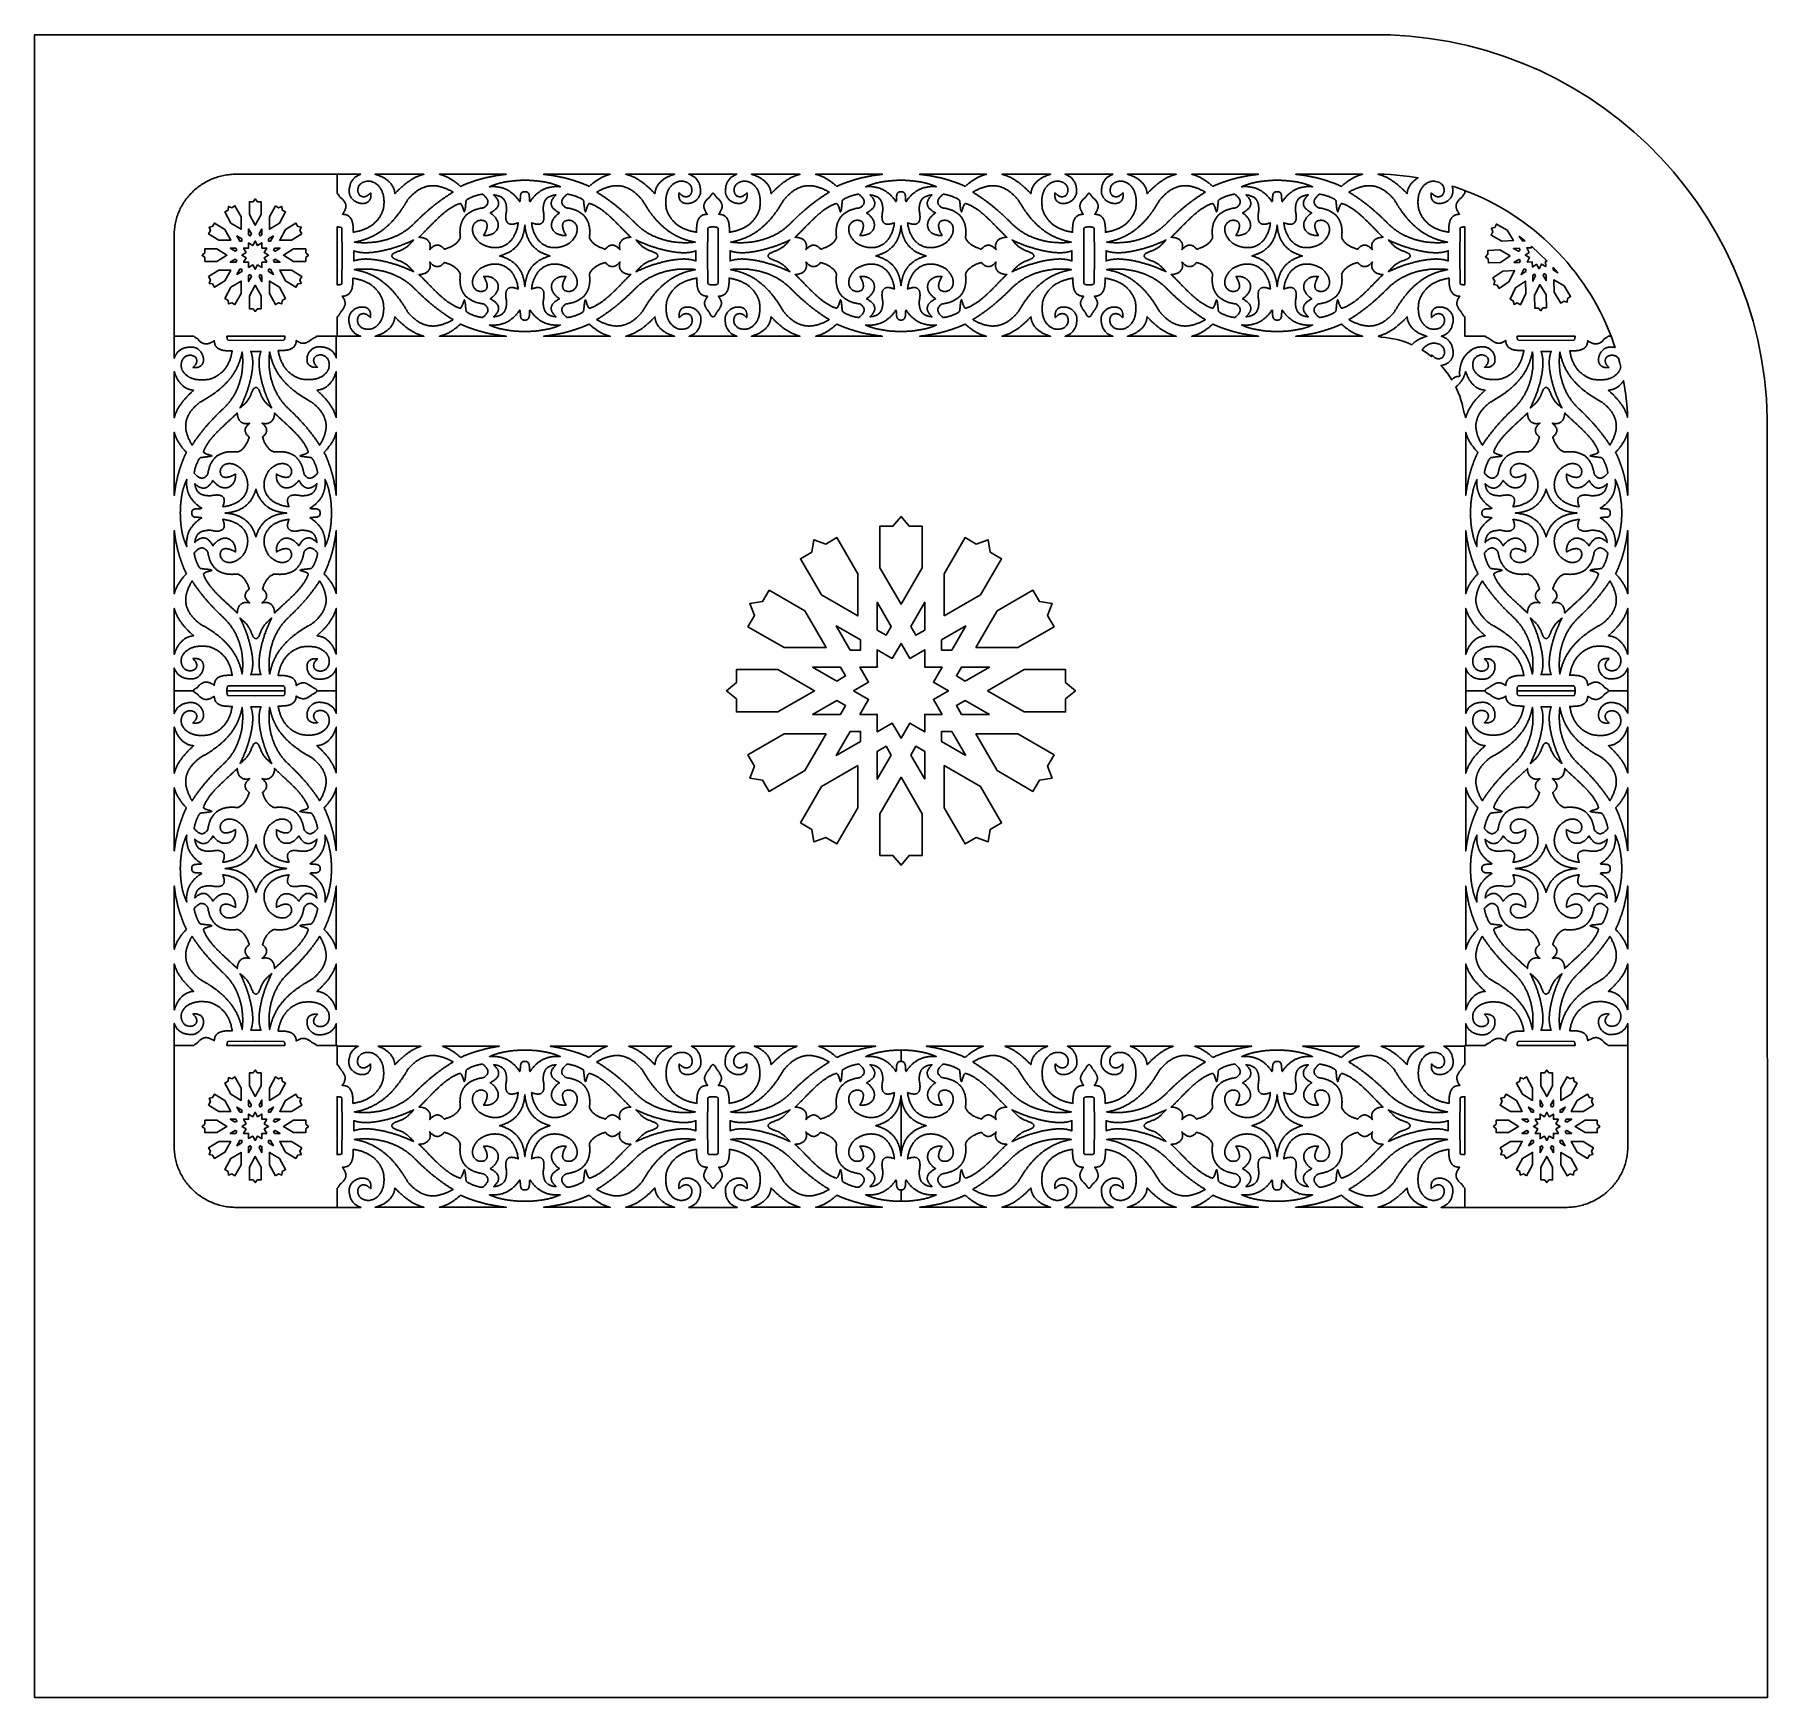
# Model space of a CAD drawing. Extents: x -372 to 372, y -358 to 358.
import ezdxf

# ---------------------------------------------------------------- set-up
doc = ezdxf.new("R2010")
doc.units = 0
doc.layers.add('LAYER_1', color=18, linetype='CONTINUOUS')
doc.layers.add('LAYER_2', color=4, linetype='CONTINUOUS')

msp = doc.modelspace()

# ---------------------------------------------------------------- linework, layer by layer
at = {"layer": 'LAYER_1'}
for points in [[(201.64, 357.49), (-372.5, 357.49), (-372.5, -357.51), (372.5, -357.51), (372.47, 192.48, 0.412235)], [(240.28, 210.61), (239.94, 210.61), (239.66, 210.57), (239.35, 210.53), (239.04, 210.46), (238.77, 210.39), (238.49, 210.31), (238.25, 210.2), (238.01, 210.09), (237.81, 209.94), (237.6, 209.83), (237.43, 209.68), (237.26, 209.49), (237.09, 209.34), (236.95, 209.16), (236.86, 209.04), (236.28, 209.99), (235.25, 211.49), (234.15, 212.94), (232.98, 214.35), (232.14, 215.27), (232.42, 215.27), (232.66, 215.3), (232.93, 215.38), (233.21, 215.42), (233.45, 215.53), (233.72, 215.6), (233.96, 215.71), (234.24, 215.83), (234.48, 215.94), (234.72, 216.09), (234.96, 216.24), (235.2, 216.38), (235.44, 216.57), (235.61, 216.72), (235.82, 216.94), (236.02, 217.13), (236.23, 217.32), (236.4, 217.54), (236.57, 217.73), (236.71, 217.99), (236.8, 218.14), (236.85, 218.21), (236.98, 218.47), (237.09, 218.73), (237.19, 218.99), (237.26, 219.29), (237.33, 219.55), (237.36, 219.85), (237.39, 220.11), (237.39, 220.48), (237.39, 220.86), (237.36, 221.23), (237.36, 221.56), (237.29, 221.9), (237.26, 222.2), (237.19, 222.5), (237.15, 222.79), (237.05, 223.09), (236.98, 223.39), (236.88, 223.65), (236.78, 223.95), (236.67, 224.21), (236.54, 224.43), (236.43, 224.66), (236.26, 224.88), (236.12, 225.1), (235.99, 225.33), (235.82, 225.55), (235.64, 225.74), (235.47, 225.96), (235.34, 226.15), (235.13, 226.3), (234.96, 226.48), (234.75, 226.63), (234.55, 226.78), (234.31, 226.93), (234.1, 227.04), (233.86, 227.15), (233.65, 227.3), (233.41, 227.41), (233.21, 227.49), (232.97, 227.6), (232.73, 227.71), (232.45, 227.79), (232.34, 227.82), (232.45, 227.86), (232.73, 227.94), (232.97, 228.05), (233.21, 228.16), (233.41, 228.23), (233.65, 228.35), (233.86, 228.49), (234.1, 228.61), (234.31, 228.72), (234.55, 228.87), (234.75, 229.02), (234.96, 229.17), (235.13, 229.35), (235.34, 229.5), (235.47, 229.69), (235.64, 229.91), (235.82, 230.1), (235.99, 230.32), (236.12, 230.54), (236.26, 230.77), (236.43, 230.99), (236.54, 231.21), (236.67, 231.44), (236.78, 231.7), (236.88, 232), (236.98, 232.26), (237.05, 232.56), (237.15, 232.85), (237.19, 233.15), (237.26, 233.45), (237.29, 233.75), (237.36, 234.08), (237.36, 234.42), (237.39, 234.79), (237.39, 235.16), (237.39, 235.54), (237.36, 235.8), (237.33, 236.1), (237.26, 236.36), (237.19, 236.66), (237.09, 236.92), (236.98, 237.18), (236.85, 237.44), (236.71, 237.66), (236.57, 237.92), (236.4, 238.11), (236.23, 238.33), (236.02, 238.52), (235.82, 238.7), (235.61, 238.93), (235.44, 239.08), (235.2, 239.26), (234.96, 239.41), (234.72, 239.56), (234.48, 239.71), (234.24, 239.82), (233.96, 239.93), (233.72, 240.05), (233.45, 240.12), (233.21, 240.23), (232.93, 240.27), (232.66, 240.34), (232.42, 240.38), (230.87, 240.38), (230.63, 240.31), (230.39, 240.27), (230.15, 240.2), (229.91, 240.08), (229.71, 239.97), (229.5, 239.86), (229.29, 239.75), (229.12, 239.6), (228.98, 239.41), (228.81, 239.23), (228.68, 239.04), (228.54, 238.82), (228.4, 238.59), (228.3, 238.37), (228.23, 238.11), (228.16, 237.85), (228.09, 237.55), (228.06, 237.25), (228.06, 236.92), (228.06, 236.58), (228.06, 236.21), (228.13, 235.84), (228.44, 236.17), (228.78, 236.43), (229.05, 236.69), (229.36, 236.92), (229.67, 237.1), (229.98, 237.25), (230.25, 237.36), (230.53, 237.44), (230.8, 237.51), (231.08, 237.55), (231.28, 237.55), (231.53, 237.51), (231.77, 237.48), (231.97, 237.4), (232.18, 237.33), (232.38, 237.21), (232.59, 237.1), (232.76, 236.95), (232.9, 236.8), (233.07, 236.62), (233.21, 236.43), (233.31, 236.21), (233.38, 236.02), (233.48, 235.8), (233.55, 235.61), (233.62, 235.35), (233.65, 235.13), (233.65, 234.87), (233.69, 234.61), (233.65, 234.35), (233.65, 234.12), (233.58, 233.86), (233.52, 233.6), (233.45, 233.38), (233.34, 233.15), (233.24, 232.89), (233.1, 232.67), (232.93, 232.44), (232.73, 232.22), (232.52, 232), (232.28, 231.81), (232.04, 231.62), (231.77, 231.44), (231.46, 231.29), (231.22, 231.21), (231.04, 231.1), (230.8, 231.07), (230.6, 231.03), (230.36, 230.95), (230.15, 230.92), (229.91, 230.88), (229.67, 230.84), (228.57, 230.84), (228.37, 230.88), (228.13, 230.92), (227.92, 230.99), (227.68, 231.03), (227.47, 231.07), (227.23, 231.14), (227.03, 231.21), (226.86, 231.33), (226.65, 231.44), (226.44, 231.55), (226.24, 231.66), (226.03, 231.77), (225.83, 231.92), (225.62, 232.07), (225.41, 232.22), (225.24, 232.41), (225.04, 232.56), (224.87, 232.74), (224.73, 232.93), (224.56, 233.15), (224.39, 233.34), (224.21, 233.53), (224.08, 233.75), (223.94, 233.97), (223.77, 234.2), (223.63, 234.46), (223.49, 234.72), (223.39, 234.98), (223.25, 235.24), (223.15, 235.54), (223.05, 235.76), (222.94, 236.06), (222.84, 236.36), (222.77, 236.69), (222.7, 236.99), (222.63, 237.33), (222.6, 237.66), (222.57, 238), (222.5, 238.29), (222.46, 238.67), (222.46, 239.04), (222.43, 239.38), (222.43, 239.79), (222.43, 240.16), (222.46, 240.49), (222.5, 240.9), (222.53, 241.31), (222.57, 241.72), (222.6, 242.13), (222.67, 242.54), (222.74, 242.95), (222.84, 243.21), (222.91, 243.44), (223.01, 243.7), (223.11, 243.96), (223.22, 244.18), (223.32, 244.44), (223.42, 244.67), (223.53, 244.89), (223.66, 245.11), (223.77, 245.34), (223.9, 245.56), (224.04, 245.78), (224.14, 246.01), (224.28, 246.23), (224.42, 246.42), (224.59, 246.64), (224.73, 246.87), (224.83, 247.05), (225, 247.24), (225.17, 247.42), (225.31, 247.61), (225.48, 247.8), (225.66, 247.98), (225.86, 248.17), (226.03, 248.36), (226.2, 248.54), (226.41, 248.73), (226.58, 248.91), (226.79, 249.06), (226.96, 249.25), (227.17, 249.4), (227.37, 249.59), (227.61, 249.7), (227.82, 249.85), (228.02, 250), (228.26, 250.14), (228.5, 250.29), (228.74, 250.44), (228.98, 250.59), (229.19, 250.7), (229.43, 250.85), (229.71, 250.96), (229.95, 251.11), (230.22, 251.23), (230.5, 251.34), (230.77, 251.45), (231.04, 251.56), (231.28, 251.67), (231.59, 251.78), (231.87, 251.9), (232.18, 251.97), (232.45, 252.05), (232.76, 252.12), (233.07, 252.23), (233.38, 252.31), (233.69, 252.38), (234, 252.45), (234.34, 252.53), (234.68, 252.6), (235.03, 252.68), (235.37, 252.75), (235.68, 252.79), (235.68, 252.42), (235.68, 252.08), (235.68, 251.75), (235.68, 251.41), (235.71, 251.04), (235.71, 250.7), (235.75, 250.37), (235.75, 250.07), (235.78, 249.73), (235.82, 249.47), (235.88, 249.18), (235.92, 248.88), (235.99, 248.62), (236.06, 248.32), (236.12, 248.06), (236.23, 247.8), (236.33, 247.54), (236.43, 247.35), (236.54, 247.13), (236.64, 246.9), (236.78, 246.72), (236.95, 246.49), (237.09, 246.31), (237.26, 246.16), (237.43, 245.97), (237.6, 245.82), (237.81, 245.71), (238.01, 245.56), (238.25, 245.45), (238.49, 245.34), (238.77, 245.26), (239.04, 245.19), (239.35, 245.11), (239.66, 245.08), (239.94, 245.04), (240.28, 245.04), (240.04, 244.7), (239.8, 244.37), (239.63, 244.03), (239.49, 243.74), (239.32, 243.44), (239.21, 243.14), (239.11, 242.84), (239.08, 242.62), (239.01, 242.36), (239.01, 242.1), (239.01, 241.83), (239.01, 241.61), (239.04, 241.39), (239.11, 241.13), (239.18, 240.9), (239.25, 240.68), (239.35, 240.46), (239.49, 240.27), (239.59, 240.05), (239.76, 239.82), (239.87, 239.6), (240, 239.38), (240.18, 239.11), (240.35, 238.89), (240.55, 238.67), (240.72, 238.41), (240.9, 238.15), (241.1, 237.92), (241.21, 237.74), (241.31, 237.55), (241.41, 237.33), (241.55, 237.07), (241.65, 236.84), (241.82, 236.62), (241.96, 236.43), (242.2, 236.25), (242.48, 236.13), (242.5, 236.12), (242.48, 227.82), (242.46, 227.82), (251.25, 227.82), (251.25, 227.82), (251.44, 227.59), (251.62, 227.46), (251.85, 227.3), (252.07, 227.21), (252.33, 227.08), (252.56, 226.98), (252.74, 226.88), (252.93, 226.78), (253.15, 226.59), (253.41, 226.43), (253.67, 226.26), (253.9, 226.07), (254.12, 225.91), (254.38, 225.75), (254.6, 225.62), (254.83, 225.52), (255.05, 225.36), (255.28, 225.26), (255.46, 225.13), (255.69, 225.03), (255.91, 224.97), (256.13, 224.9), (256.39, 224.84), (256.62, 224.81), (257.36, 224.81), (257.62, 224.87), (257.85, 224.9), (258.14, 225), (258.44, 225.1), (258.74, 225.26), (259.04, 225.39), (259.37, 225.55), (259.71, 225.78), (260.04, 226.01), (260.04, 225.68), (260.08, 225.42), (260.12, 225.13), (260.19, 224.84), (260.27, 224.58), (260.34, 224.32), (260.45, 224.09), (260.57, 223.86), (260.72, 223.67), (260.83, 223.48), (260.98, 223.31), (261.16, 223.15), (261.31, 222.99), (261.5, 222.86), (261.72, 222.7), (261.91, 222.57), (262.13, 222.47), (262.36, 222.37), (262.54, 222.28), (262.8, 222.18), (263.06, 222.08), (263.32, 222.02), (263.62, 221.95), (263.88, 221.89), (264.18, 221.85), (264.48, 221.79), (264.74, 221.76), (265.08, 221.72), (265.37, 221.72), (265.71, 221.69), (266.04, 221.69), (266.42, 221.66), (267.8, 221.66), (267.76, 221.37), (267.68, 221.04), (267.61, 220.72), (267.53, 220.39), (267.46, 220.07), (267.39, 219.78), (267.31, 219.49), (267.24, 219.19), (267.12, 218.9), (267.05, 218.61), (266.98, 218.35), (266.9, 218.06), (266.79, 217.8), (266.68, 217.51), (266.57, 217.28), (266.45, 217.02), (266.34, 216.76), (266.23, 216.5), (266.12, 216.24), (265.97, 216.02), (265.86, 215.76), (265.71, 215.53), (265.6, 215.34), (265.45, 215.11), (265.3, 214.88), (265.15, 214.65), (265, 214.43), (264.85, 214.23), (264.7, 214.04), (264.59, 213.81), (264.4, 213.62), (264.26, 213.42), (264.07, 213.26), (263.92, 213.06), (263.73, 212.9), (263.55, 212.71), (263.36, 212.55), (263.18, 212.38), (262.99, 212.19), (262.8, 212.03), (262.62, 211.86), (262.43, 211.73), (262.24, 211.57), (262.06, 211.41), (261.87, 211.31), (261.65, 211.18), (261.42, 211.02), (261.24, 210.89), (261.01, 210.76), (260.79, 210.66), (260.57, 210.53), (260.34, 210.41), (260.12, 210.31), (259.9, 210.18), (259.67, 210.08), (259.45, 209.98), (259.19, 209.89), (258.96, 209.79), (258.7, 209.69), (258.44, 209.59), (258.22, 209.53), (257.96, 209.43), (257.55, 209.37), (257.14, 209.3), (256.73, 209.27), (256.32, 209.24), (255.91, 209.21), (255.5, 209.17), (255.16, 209.14), (254.38, 209.14), (254.05, 209.17), (253.67, 209.17), (253.3, 209.21), (253, 209.27), (252.67, 209.3), (252.33, 209.33), (252, 209.4), (251.7, 209.46), (251.36, 209.53), (251.06, 209.63), (250.77, 209.72), (250.54, 209.82), (250.24, 209.92), (249.98, 210.05), (249.72, 210.15), (249.46, 210.28), (249.2, 210.41), (248.98, 210.57), (248.75, 210.7), (248.53, 210.83), (248.34, 210.99), (248.16, 211.15), (247.93, 211.31), (247.75, 211.44), (247.56, 211.61), (247.41, 211.8), (247.23, 211.96), (247.08, 212.16), (246.93, 212.35), (246.78, 212.55), (246.67, 212.74), (246.56, 212.93), (246.44, 213.13), (246.33, 213.32), (246.22, 213.49), (246.15, 213.68), (246.07, 213.91), (246.03, 214.1), (246, 214.33), (245.92, 214.52), (245.88, 214.75), (245.85, 214.95), (245.85, 215.17), (245.85, 215.37), (245.85, 215.56), (245.85, 215.79), (245.85, 215.98), (245.88, 216.21), (245.92, 216.44), (245.96, 216.63), (246.03, 216.86), (246.07, 217.05), (246.11, 217.28), (246.22, 217.44), (246.29, 217.67), (246.44, 217.96), (246.63, 218.22), (246.82, 218.45), (247, 218.68), (247.23, 218.87), (247.45, 219.06), (247.67, 219.23), (247.9, 219.36), (248.16, 219.45), (248.38, 219.55), (248.61, 219.62), (248.87, 219.68), (249.13, 219.75), (249.35, 219.75), (249.61, 219.78), (249.87, 219.75), (250.13, 219.75), (250.36, 219.71), (250.62, 219.65), (250.8, 219.58), (251.03, 219.49), (251.21, 219.42), (251.44, 219.32), (251.62, 219.19), (251.81, 219.03), (251.96, 218.9), (252.11, 218.74), (252.22, 218.55), (252.33, 218.35), (252.41, 218.16), (252.48, 217.96), (252.52, 217.74), (252.56, 217.51), (252.56, 217.31), (252.52, 217.05), (252.44, 216.79), (252.37, 216.54), (252.26, 216.28), (252.11, 215.98), (251.92, 215.69), (251.7, 215.4), (251.44, 215.14), (251.18, 214.82), (250.84, 214.52), (251.21, 214.46), (252.26, 214.46), (252.56, 214.49), (252.85, 214.56), (253.11, 214.62), (253.37, 214.69), (253.6, 214.78), (253.82, 214.91), (254.05, 215.04), (254.23, 215.17), (254.42, 215.34), (254.6, 215.46), (254.75, 215.63), (254.87, 215.82), (254.98, 216.02), (255.09, 216.21), (255.2, 216.44), (255.28, 216.66), (255.31, 216.89), (255.39, 217.12), (255.39, 217.35), (255.39, 217.57), (255.39, 217.8), (255.39, 218.06), (255.39, 218.32), (255.39, 218.58), (255.35, 218.81), (255.28, 219.06), (255.24, 219.32), (255.13, 219.55), (255.05, 219.81), (254.94, 220.04), (254.83, 220.3), (254.72, 220.52), (254.57, 220.75), (254.42, 220.98), (254.27, 221.21), (254.08, 221.43), (253.93, 221.59), (253.71, 221.79), (253.52, 221.98), (253.34, 222.18), (253.11, 222.34), (252.93, 222.5), (252.67, 222.63), (252.44, 222.76), (252.18, 222.89), (251.92, 222.99), (251.66, 223.09), (251.36, 223.15), (251.1, 223.22), (250.8, 223.25), (250.54, 223.28), (249.8, 223.28), (249.42, 223.25), (249.09, 223.25), (248.75, 223.18), (248.46, 223.15), (248.16, 223.09), (247.86, 223.05), (247.56, 222.96), (247.26, 222.89), (247, 222.79), (246.7, 222.7), (246.44, 222.6), (246.22, 222.47), (246, 222.37), (245.77, 222.21), (245.55, 222.08), (245.33, 221.95), (244.8, 221.56), (244.51, 221.34), (244.56, 221.37, 0.26427)]]:
    msp.add_lwpolyline(points, format="xyb", close=True, dxfattribs=at)
for points in [[(-232.21, 297.49), (-232.31, 297.46), (-232.58, 297.39), (-232.82, 297.27), (-233.06, 297.16), (-233.27, 297.09), (-233.51, 296.98), (-233.72, 296.83), (-233.96, 296.72), (-234.16, 296.57), (-234.4, 296.42), (-234.61, 296.31), (-234.81, 296.16), (-234.99, 295.97), (-235.19, 295.82), (-235.33, 295.63), (-235.5, 295.41), (-235.67, 295.22), (-235.84, 295), (-235.98, 294.78), (-236.12, 294.55), (-236.29, 294.33), (-236.39, 294.07), (-236.53, 293.88), (-236.63, 293.62), (-236.74, 293.32), (-236.84, 293.06), (-236.91, 292.77), (-237.01, 292.47), (-237.05, 292.17), (-237.11, 291.83), (-237.15, 291.57), (-237.22, 291.24), (-237.22, 290.9), (-237.25, 290.53), (-237.25, 290.16), (-237.25, 289.78), (-237.22, 289.49), (-237.18, 289.23), (-237.11, 288.96), (-237.05, 288.67), (-236.94, 288.41), (-236.84, 288.14), (-236.7, 287.88), (-236.57, 287.66), (-236.43, 287.4), (-236.26, 287.18), (-236.09, 286.99), (-235.88, 286.8), (-235.67, 286.58), (-235.47, 286.39), (-235.3, 286.24), (-235.06, 286.06), (-234.81, 285.91), (-234.57, 285.76), (-234.33, 285.61), (-234.09, 285.5), (-233.82, 285.39), (-233.58, 285.28), (-233.3, 285.2), (-233.06, 285.09), (-232.79, 285.05), (-232.52, 284.98), (-232.27, 284.94), (-232, 284.9), (-230.97, 284.9), (-230.73, 284.94), (-230.49, 285.01), (-230.25, 285.05), (-230.01, 285.13), (-229.77, 285.24), (-229.56, 285.35), (-229.36, 285.46), (-229.15, 285.57), (-228.98, 285.72), (-228.84, 285.91), (-228.67, 286.1), (-228.53, 286.28), (-228.4, 286.51), (-228.26, 286.73), (-228.16, 286.95), (-228.09, 287.18), (-228.02, 287.47), (-227.95, 287.77), (-227.92, 288.07), (-227.92, 288.41), (-227.92, 288.74), (-227.92, 289.11), (-227.98, 289.45), (-228.29, 289.15), (-228.64, 288.89), (-228.91, 288.63), (-229.22, 288.41), (-229.53, 288.22), (-229.84, 288.07), (-230.11, 287.96), (-230.39, 287.88), (-230.66, 287.81), (-230.94, 287.77), (-231.14, 287.77), (-231.38, 287.81), (-231.62, 287.85), (-231.83, 287.92), (-232.03, 288), (-232.24, 288.11), (-232.45, 288.22), (-232.62, 288.37), (-232.76, 288.52), (-232.93, 288.7), (-233.06, 288.89), (-233.17, 289.11), (-233.24, 289.3), (-233.34, 289.49), (-233.41, 289.71), (-233.48, 289.97), (-233.51, 290.19), (-233.51, 290.45), (-233.54, 290.72), (-233.51, 290.98), (-233.51, 291.2), (-233.44, 291.46), (-233.37, 291.68), (-233.3, 291.95), (-233.2, 292.17), (-233.1, 292.43), (-232.96, 292.65), (-232.79, 292.88), (-232.58, 293.1), (-232.38, 293.32), (-232.14, 293.51), (-231.9, 293.7), (-231.62, 293.88), (-231.31, 293.99), (-231.07, 294.07), (-230.9, 294.18), (-230.66, 294.26), (-230.46, 294.29), (-230.22, 294.37), (-230.01, 294.4), (-229.77, 294.44), (-229.53, 294.48), (-228.43, 294.48), (-228.22, 294.44), (-227.98, 294.4), (-227.78, 294.33), (-227.54, 294.29), (-227.33, 294.22), (-227.09, 294.14), (-226.89, 294.07), (-226.71, 293.96), (-226.51, 293.88), (-226.3, 293.77), (-226.1, 293.66), (-225.89, 293.55), (-225.68, 293.4), (-225.48, 293.25), (-225.27, 293.1), (-225.1, 292.91), (-224.89, 292.77), (-224.72, 292.58), (-224.59, 292.39), (-224.41, 292.17), (-224.24, 291.98), (-224.07, 291.76), (-223.93, 291.57), (-223.8, 291.35), (-223.62, 291.13), (-223.49, 290.86), (-223.35, 290.6), (-223.25, 290.34), (-223.11, 290.08), (-223.01, 289.78), (-222.9, 289.52), (-222.8, 289.26), (-222.7, 288.96), (-222.63, 288.63), (-222.56, 288.33), (-222.49, 288), (-222.46, 287.66), (-222.42, 287.32), (-222.35, 286.99), (-222.32, 286.65), (-222.32, 286.28), (-222.29, 285.95), (-222.29, 285.54), (-222.29, 285.16), (-222.32, 284.79), (-222.35, 284.42), (-222.39, 284.01), (-222.42, 283.6), (-222.46, 283.19), (-222.53, 282.78), (-222.59, 282.33), (-222.7, 282.11), (-222.77, 281.88), (-222.87, 281.62), (-222.97, 281.36), (-223.08, 281.14), (-223.18, 280.88), (-223.28, 280.65), (-223.38, 280.43), (-223.52, 280.17), (-223.62, 279.98), (-223.76, 279.76), (-223.9, 279.54), (-224, 279.31), (-224.14, 279.09), (-224.28, 278.9), (-224.45, 278.68), (-224.59, 278.46), (-224.69, 278.27), (-224.86, 278.08), (-225.03, 277.86), (-225.17, 277.67), (-225.34, 277.52), (-225.51, 277.34), (-225.72, 277.15), (-225.89, 276.97), (-226.06, 276.78), (-226.27, 276.59), (-226.44, 276.41), (-226.65, 276.26), (-226.82, 276.07), (-227.02, 275.92), (-227.23, 275.74), (-227.47, 275.59), (-227.67, 275.44), (-227.88, 275.33), (-228.12, 275.18), (-228.36, 275.03), (-228.6, 274.88), (-228.84, 274.73), (-229.05, 274.62), (-229.29, 274.47), (-229.56, 274.36), (-229.8, 274.21), (-230.08, 274.1), (-230.35, 273.98), (-230.63, 273.87), (-230.9, 273.76), (-231.14, 273.65), (-231.45, 273.54), (-231.73, 273.43), (-232.03, 273.35), (-232.31, 273.24), (-232.62, 273.16), (-232.93, 273.05), (-233.24, 273.02), (-233.54, 272.94), (-233.85, 272.87), (-234.2, 272.79), (-234.54, 272.72), (-234.88, 272.64), (-235.23, 272.57), (-235.54, 272.53), (-235.54, 272.9), (-235.54, 273.2), (-235.54, 273.57), (-235.54, 273.91), (-235.57, 274.28), (-235.57, 274.62), (-235.6, 274.95), (-235.6, 275.25), (-235.64, 275.55), (-235.67, 275.85), (-235.74, 276.15), (-235.78, 276.44), (-235.84, 276.7), (-235.91, 277), (-235.98, 277.26), (-236.09, 277.52), (-236.19, 277.75), (-236.29, 277.97), (-236.39, 278.2), (-236.5, 278.42), (-236.63, 278.61), (-236.81, 278.83), (-236.94, 279.02), (-237.11, 279.16), (-237.29, 279.35), (-237.46, 279.5), (-237.66, 279.61), (-237.87, 279.76), (-238.11, 279.87), (-238.35, 279.98), (-238.63, 280.02), (-238.9, 280.1), (-239.21, 280.17), (-239.52, 280.21), (-239.79, 280.24), (-240.14, 280.24), (-239.9, 280.62), (-239.66, 280.95), (-239.52, 281.25), (-239.31, 281.59), (-239.17, 281.88), (-239.04, 282.18), (-238.93, 282.44), (-238.83, 282.7), (-238.76, 283), (-238.73, 283.26), (-238.69, 283.52), (-238.69, 283.78), (-238.69, 284.01), (-238.73, 284.27), (-238.76, 284.49), (-238.83, 284.68), (-238.9, 284.9), (-239, 285.13), (-239.11, 285.35), (-239.24, 285.57), (-239.38, 285.8), (-239.55, 285.98), (-239.69, 286.21), (-239.86, 286.43), (-240.07, 286.62), (-240.27, 286.84), (-240.48, 286.99), (-240.72, 287.21), (-240.96, 287.4), (-241.1, 287.55), (-241.23, 287.73), (-241.37, 287.92), (-241.51, 288.14), (-241.68, 288.37), (-241.78, 288.59), (-241.96, 288.78), (-242.13, 288.96), (-242.3, 289.15), (-242.5, 289.24), (-242.5, 297.49)], [(-200.35, 292.51), (-200.11, 292.48), (-199.87, 292.48), (-199.6, 292.44), (-199.36, 292.4), (-199.08, 292.33), (-198.88, 292.29), (-198.6, 292.25), (-198.36, 292.18), (-198.09, 292.1), (-197.81, 292.03), (-197.54, 291.95), (-197.3, 291.88), (-197.02, 291.8), (-196.78, 291.69), (-196.51, 291.62), (-196.23, 291.54), (-195.96, 291.43), (-195.69, 291.32), (-195.41, 291.21), (-195.14, 291.1), (-194.86, 290.98), (-194.62, 290.84), (-194.31, 290.69), (-194.04, 290.58), (-193.76, 290.43), (-193.45, 290.28), (-193.18, 290.09), (-192.87, 289.94), (-192.6, 289.79), (-192.87, 289.61), (-193.15, 289.42), (-193.42, 289.27), (-193.69, 289.12), (-193.97, 288.94), (-194.24, 288.79), (-194.52, 288.6), (-194.76, 288.41), (-195, 288.26), (-195.27, 288.08), (-195.55, 287.89), (-195.79, 287.74), (-196.06, 287.56), (-196.3, 287.37), (-196.58, 287.18), (-196.82, 287.04), (-197.02, 286.89), (-197.3, 286.7), (-197.54, 286.51), (-197.78, 286.36), (-198.02, 286.18), (-198.26, 285.99), (-198.5, 285.81), (-198.74, 285.62), (-198.98, 285.47), (-199.19, 285.28), (-199.43, 285.1), (-199.67, 284.91), (-199.91, 284.72), (-200.11, 284.58), (-200.35, 284.43), (-200.59, 284.24), (-200.8, 284.05), (-201.04, 283.87), (-201.21, 283.68), (-201.45, 283.5), (-201.66, 283.31), (-201.9, 283.16), (-202.1, 282.97), (-202.31, 282.79), (-202.55, 282.6), (-202.76, 282.41), (-202.96, 282.27), (-203.17, 282.08), (-203.34, 281.93), (-203.55, 281.74), (-203.75, 281.56), (-203.96, 281.37), (-204.16, 281.18), (-204.37, 281), (-204.58, 280.85), (-204.78, 280.66), (-204.99, 280.48), (-205.16, 280.29), (-205.37, 280.1), (-205.54, 279.96), (-205.71, 279.81), (-205.92, 279.62), (-206.12, 279.43), (-206.29, 279.25), (-206.5, 279.06), (-206.67, 278.91), (-206.88, 278.73), (-207.05, 278.54), (-207.25, 278.35), (-207.43, 278.17), (-207.56, 278.02), (-207.77, 277.83), (-207.94, 277.64), (-208.11, 277.53), (-208.28, 277.35), (-208.46, 277.16), (-208.66, 276.97), (-208.83, 276.82), (-209, 276.64), (-209.18, 276.45), (-209.35, 276.3), (-209.59, 276.04), (-209.79, 275.82), (-210.03, 275.6), (-210.27, 275.37), (-210.51, 275.19), (-210.79, 274.96), (-211.03, 274.74), (-211.27, 274.55), (-211.54, 274.33), (-211.78, 274.14), (-212.03, 273.92), (-212.27, 273.73), (-212.54, 273.55), (-212.78, 273.36), (-213.06, 273.17), (-213.33, 272.99), (-213.57, 272.88), (-213.84, 272.69), (-214.08, 272.54), (-214.36, 272.35), (-214.6, 272.2), (-214.87, 272.06), (-215.15, 271.91), (-215.42, 271.76), (-215.7, 271.61), (-215.97, 271.46), (-216.21, 271.31), (-216.49, 271.16), (-216.76, 271.05), (-217.04, 270.9), (-217.31, 270.79), (-217.59, 270.68), (-217.86, 270.56), (-218.14, 270.45), (-218.38, 270.34), (-218.65, 270.23), (-218.93, 270.12), (-219.2, 270.04), (-219.51, 269.93), (-219.78, 269.82), (-220.06, 269.74), (-220.33, 269.63), (-220.57, 269.56), (-220.85, 269.48), (-221.12, 269.37), (-221.4, 269.3), (-221.67, 269.22), (-221.98, 269.15), (-222.25, 269.07), (-222.53, 269), (-222.77, 268.93), (-223.04, 268.89), (-223.32, 268.81), (-223.59, 268.74), (-223.87, 268.7), (-224.14, 268.63), (-224.42, 268.59), (-224.69, 268.55), (-224.93, 268.48), (-225.21, 268.44), (-225.45, 268.4), (-225.72, 268.37), (-226, 268.33), (-226.27, 268.33), (-226.55, 268.29), (-226.79, 268.25), (-227.03, 268.22), (-227.3, 268.22), (-227.54, 268.18), (-227.82, 268.14), (-228.06, 268.14), (-228.33, 268.11), (-228.57, 268.11), (-228.85, 268.07), (-229.29, 268.07), (-229.57, 268.03), (-231.9, 268.03), (-232.14, 268.07), (-232.59, 268.07), (-232.83, 268.11), (-233.24, 268.11), (-233.45, 268.14), (-233.65, 268.14), (-233.86, 268.18), (-234.06, 268.18), (-234.27, 268.22), (-234.48, 268.25), (-234.68, 268.25), (-234.85, 268.29), (-235.06, 268.33), (-234.75, 268.33), (-234.41, 268.4), (-234.1, 268.44), (-233.79, 268.52), (-233.48, 268.59), (-233.21, 268.66), (-232.9, 268.74), (-232.59, 268.81), (-232.28, 268.89), (-232, 268.96), (-231.69, 269.07), (-231.39, 269.15), (-231.15, 269.22), (-230.84, 269.34), (-230.56, 269.45), (-230.29, 269.52), (-229.98, 269.63), (-229.7, 269.74), (-229.43, 269.86), (-229.15, 269.93), (-228.91, 270.04), (-228.64, 270.19), (-228.36, 270.3), (-228.09, 270.42), (-227.85, 270.53), (-227.58, 270.64), (-227.3, 270.75), (-227.06, 270.86), (-226.82, 271.01), (-226.58, 271.16), (-226.31, 271.27), (-226.07, 271.42), (-225.82, 271.57), (-225.58, 271.72), (-225.34, 271.83), (-225.07, 271.98), (-224.83, 272.13), (-224.66, 272.28), (-224.42, 272.47), (-224.18, 272.61), (-223.94, 272.76), (-223.7, 272.91), (-223.49, 273.06), (-223.25, 273.21), (-223.01, 273.4), (-222.8, 273.55), (-222.6, 273.73), (-222.39, 273.88), (-222.19, 274.07), (-221.95, 274.25), (-221.74, 274.4), (-221.53, 274.59), (-221.33, 274.78), (-221.12, 274.96), (-220.92, 275.15), (-220.71, 275.3), (-220.5, 275.48), (-220.33, 275.67), (-220.13, 275.86), (-219.92, 276.04), (-219.71, 276.23), (-219.54, 276.45), (-219.34, 276.64), (-219.13, 276.82), (-218.96, 277.05), (-218.75, 277.23), (-218.58, 277.42), (-218.38, 277.64), (-218.24, 277.79), (-218.07, 278.02), (-217.86, 278.2), (-217.69, 278.43), (-217.52, 278.65), (-217.35, 278.84), (-217.17, 279.06), (-217, 279.28), (-216.83, 279.51), (-216.66, 279.69), (-216.49, 279.92), (-216.32, 280.1), (-216.14, 280.33), (-216.01, 280.55), (-215.84, 280.77), (-215.66, 281), (-215.53, 281.22), (-215.35, 281.45), (-215.18, 281.67), (-215.05, 281.89), (-214.87, 282.12), (-214.74, 282.3), (-214.57, 282.53), (-214.43, 282.75), (-214.26, 283.01), (-214.12, 283.23), (-213.98, 283.46), (-213.84, 283.68), (-213.71, 283.94), (-213.54, 284.17), (-213.4, 284.39), (-213.26, 284.61), (-213.12, 284.84), (-212.99, 285.06), (-212.85, 285.28), (-212.68, 285.54), (-212.54, 285.77), (-212.4, 285.99), (-212.27, 286.25), (-212.13, 286.48), (-211.92, 286.74), (-211.72, 286.96), (-211.48, 287.22), (-211.27, 287.48), (-211.03, 287.71), (-210.79, 287.93), (-210.58, 288.19), (-210.34, 288.41), (-210.14, 288.6), (-209.9, 288.82), (-209.69, 289.05), (-209.49, 289.23), (-209.24, 289.38), (-209, 289.57), (-208.8, 289.76), (-208.56, 289.94), (-208.32, 290.09), (-208.11, 290.28), (-207.87, 290.43), (-207.63, 290.58), (-207.46, 290.72), (-207.22, 290.87), (-206.98, 290.98), (-206.74, 291.13), (-206.53, 291.25), (-206.29, 291.39), (-206.05, 291.51), (-205.81, 291.58), (-205.61, 291.66), (-205.4, 291.77), (-205.16, 291.84), (-204.92, 291.95), (-204.68, 292.03), (-204.44, 292.1), (-204.2, 292.14), (-203.96, 292.21), (-203.75, 292.29), (-203.51, 292.33), (-203.27, 292.36), (-203.03, 292.4), (-202.79, 292.44), (-202.55, 292.48), (-202.31, 292.51), (-202.07, 292.51), (-201.83, 292.55), (-200.63, 292.55)], [(-205.37, 297.39), (-205.57, 297.32), (-205.81, 297.28), (-206.05, 297.21), (-206.33, 297.13), (-206.57, 297.02), (-206.81, 296.95), (-207.05, 296.87), (-207.29, 296.76), (-207.53, 296.65), (-207.77, 296.57), (-208.01, 296.46), (-208.25, 296.35), (-208.49, 296.28), (-208.73, 296.16), (-208.97, 296.02), (-209.24, 295.9), (-209.49, 295.75), (-209.73, 295.64), (-209.93, 295.49), (-210.21, 295.34), (-210.45, 295.2), (-210.69, 295.05), (-210.93, 294.9), (-211.17, 294.71), (-211.44, 294.56), (-211.68, 294.38), (-211.89, 294.23), (-212.16, 294.04), (-212.4, 293.89), (-212.64, 293.71), (-212.88, 293.52), (-213.16, 293.3), (-213.4, 293.11), (-213.64, 292.92), (-213.91, 292.7), (-214.12, 292.48), (-214.36, 292.25), (-214.63, 292.03), (-214.87, 291.8), (-215.11, 291.62), (-215.39, 291.39), (-215.63, 291.13), (-215.9, 290.91), (-216.14, 290.65), (-216.35, 290.39), (-216.63, 290.17), (-216.87, 289.9), (-217.14, 289.61), (-217.38, 289.35), (-217.62, 289.12), (-217.65, 289.35), (-217.69, 289.61), (-217.72, 289.9), (-217.76, 290.17), (-217.83, 290.43), (-217.9, 290.69), (-217.96, 290.91), (-218.07, 291.17), (-218.14, 291.43), (-218.24, 291.62), (-218.34, 291.88), (-218.44, 292.1), (-218.58, 292.33), (-218.72, 292.55), (-218.89, 292.81), (-219.03, 293), (-219.2, 293.22), (-219.37, 293.44), (-219.54, 293.67), (-219.71, 293.85), (-219.92, 294.04), (-220.13, 294.23), (-220.3, 294.41), (-220.5, 294.6), (-220.71, 294.79), (-220.92, 294.97), (-221.16, 295.12), (-221.4, 295.31), (-221.6, 295.46), (-221.84, 295.64), (-222.12, 295.79), (-222.36, 295.94), (-222.6, 296.09), (-222.84, 296.24), (-223.08, 296.31), (-223.35, 296.46), (-223.63, 296.57), (-223.9, 296.69), (-224.18, 296.8), (-224.45, 296.91), (-224.73, 297.02), (-224.97, 297.13), (-225.24, 297.21), (-225.52, 297.28), (-225.82, 297.39), (-226.1, 297.47), (-205.13, 297.47)], [(-170.04, 297.43), (-170.32, 297.39), (-170.59, 297.36), (-170.87, 297.32), (-171.11, 297.28), (-171.38, 297.25), (-171.66, 297.25), (-171.93, 297.21), (-172.21, 297.13), (-172.48, 297.1), (-172.76, 297.06), (-173.03, 297.02), (-173.27, 296.98), (-173.54, 296.95), (-173.82, 296.91), (-174.09, 296.87), (-174.37, 296.8), (-174.61, 296.76), (-174.88, 296.72), (-175.16, 296.65), (-175.4, 296.61), (-175.67, 296.57), (-175.95, 296.5), (-176.22, 296.46), (-176.5, 296.39), (-176.77, 296.35), (-177.05, 296.28), (-177.32, 296.28), (-177.53, 296.2), (-177.8, 296.13), (-178.08, 296.09), (-178.35, 296.02), (-178.63, 295.94), (-178.9, 295.9), (-179.14, 295.83), (-179.41, 295.75), (-179.69, 295.68), (-179.93, 295.61), (-180.2, 295.53), (-180.44, 295.46), (-180.72, 295.38), (-180.99, 295.31), (-181.27, 295.23), (-181.51, 295.16), (-181.78, 295.08), (-182.02, 295.01), (-182.26, 294.93), (-182.54, 294.86), (-182.81, 294.79), (-183.05, 294.67), (-183.33, 294.6), (-183.6, 294.52), (-183.84, 294.41), (-184.08, 294.34), (-184.36, 294.26), (-184.6, 294.15), (-184.87, 294.08), (-185.11, 293.97), (-185.39, 293.93), (-185.63, 293.82), (-185.9, 293.74), (-186.11, 293.63), (-186.38, 293.52), (-186.62, 293.44), (-186.9, 293.33), (-187.14, 293.22), (-187.41, 293.11), (-187.65, 293.03), (-187.93, 292.92), (-188.17, 292.81), (-188.37, 292.7), (-188.65, 292.59), (-188.89, 292.48), (-189.13, 292.36), (-189.4, 292.25), (-189.64, 292.48), (-189.85, 292.66), (-190.09, 292.89), (-190.33, 293.07), (-190.54, 293.26), (-190.78, 293.48), (-191.02, 293.67), (-191.22, 293.85), (-191.46, 293.97), (-191.7, 294.15), (-191.94, 294.34), (-192.18, 294.49), (-192.42, 294.67), (-192.6, 294.82), (-192.84, 294.97), (-193.08, 295.12), (-193.32, 295.27), (-193.56, 295.42), (-193.8, 295.57), (-194.04, 295.68), (-194.24, 295.83), (-194.48, 295.94), (-194.69, 296.09), (-194.93, 296.2), (-195.17, 296.28), (-195.41, 296.39), (-195.65, 296.5), (-195.89, 296.61), (-196.13, 296.69), (-196.37, 296.8), (-196.61, 296.87), (-196.82, 296.98), (-197.02, 297.06), (-197.26, 297.13), (-197.5, 297.21), (-197.75, 297.28), (-197.99, 297.36), (-198.23, 297.39), (-198.47, 297.47), (-169.74, 297.47)], [(-161.01, 294.86), (-159.98, 294.86), (-159.64, 294.82), (-158.99, 294.82), (-158.68, 294.79), (-158.37, 294.79), (-158.03, 294.75), (-157.72, 294.71), (-157.37, 294.71), (-157.07, 294.67), (-156.76, 294.64), (-156.48, 294.6), (-156.17, 294.56), (-155.86, 294.52), (-155.56, 294.49), (-155.28, 294.45), (-154.97, 294.41), (-154.7, 294.38), (-154.42, 294.34), (-154.15, 294.3), (-153.87, 294.23), (-153.56, 294.19), (-153.29, 294.15), (-153.02, 294.08), (-152.74, 294.04), (-152.5, 294), (-152.26, 293.93), (-151.99, 293.93), (-151.75, 293.85), (-151.47, 293.78), (-151.23, 293.74), (-150.99, 293.67), (-150.72, 293.59), (-150.48, 293.56), (-150.23, 293.48), (-150.03, 293.41), (-149.79, 293.33), (-149.58, 293.26), (-149.34, 293.18), (-149.1, 293.11), (-148.9, 293.03), (-148.66, 292.96), (-148.45, 292.89), (-148.24, 292.81), (-148, 292.74), (-147.83, 292.66), (-147.63, 292.59), (-147.42, 292.51), (-147.21, 292.44), (-147.04, 292.33), (-146.84, 292.25), (-146.63, 292.18), (-146.46, 292.1), (-146.77, 292.1), (-147.08, 292.14), (-147.39, 292.14), (-147.69, 292.18), (-148.24, 292.18), (-148.55, 292.14), (-149.14, 292.14), (-149.41, 292.1), (-149.72, 292.07), (-149.99, 292.03), (-150.23, 291.99), (-150.51, 291.95), (-150.78, 291.92), (-151.06, 291.84), (-151.33, 291.77), (-151.57, 291.73), (-151.85, 291.66), (-152.09, 291.62), (-152.33, 291.51), (-152.57, 291.43), (-152.84, 291.32), (-153.08, 291.25), (-153.32, 291.13), (-153.56, 291.02), (-153.8, 290.91), (-154.05, 290.8), (-154.29, 290.69), (-154.49, 290.54), (-154.7, 290.43), (-154.94, 290.28), (-155.14, 290.13), (-155.38, 289.98), (-155.59, 289.83), (-155.8, 289.68), (-156.04, 289.49), (-156.24, 289.35), (-156.45, 289.2), (-156.62, 289.05), (-156.83, 288.86), (-157, 288.67), (-157.2, 288.49), (-157.41, 288.3), (-157.62, 288.08), (-157.79, 287.89), (-157.99, 287.67), (-158.16, 287.48), (-158.34, 287.26), (-158.51, 287.04), (-158.71, 286.85), (-158.85, 286.63), (-159.02, 286.4), (-159.19, 286.14), (-159.37, 285.92), (-159.5, 285.66), (-159.61, 285.81), (-159.67, 285.95), (-159.71, 286.18), (-159.74, 286.4), (-159.74, 286.66), (-159.74, 286.92), (-159.78, 287.18), (-159.78, 287.52), (-159.78, 287.82), (-159.81, 288.12), (-159.85, 288.45), (-159.92, 288.71), (-159.98, 289.01), (-160.12, 289.27), (-160.26, 289.46), (-160.46, 289.64), (-160.7, 289.79), (-160.98, 289.9), (-161.32, 289.98), (-162.13, 289.98), (-162.47, 289.9), (-162.74, 289.79), (-162.98, 289.64), (-163.19, 289.46), (-163.33, 289.27), (-163.46, 289.01), (-163.53, 288.71), (-163.6, 288.45), (-163.64, 288.12), (-163.67, 287.82), (-163.67, 287.52), (-163.67, 287.18), (-163.7, 286.92), (-163.7, 286.66), (-163.7, 286.4), (-163.74, 286.18), (-163.77, 285.95), (-163.84, 285.81), (-163.94, 285.66), (-164.08, 285.92), (-164.25, 286.14), (-164.43, 286.4), (-164.6, 286.63), (-164.73, 286.85), (-164.94, 287.04), (-165.11, 287.26), (-165.28, 287.48), (-165.45, 287.67), (-165.66, 287.89), (-165.83, 288.08), (-166.04, 288.3), (-166.24, 288.49), (-166.45, 288.67), (-166.62, 288.86), (-166.83, 289.05), (-167, 289.2), (-167.21, 289.35), (-167.41, 289.49), (-167.65, 289.68), (-167.86, 289.83), (-168.06, 289.98), (-168.3, 290.13), (-168.51, 290.28), (-168.75, 290.43), (-168.96, 290.54), (-169.16, 290.69), (-169.4, 290.8), (-169.64, 290.91), (-169.88, 291.02), (-170.12, 291.13), (-170.36, 291.25), (-170.6, 291.32), (-170.88, 291.43), (-171.12, 291.51), (-171.36, 291.62), (-171.6, 291.66), (-171.87, 291.73), (-172.11, 291.77), (-172.39, 291.84), (-172.66, 291.92), (-172.94, 291.95), (-173.21, 291.99), (-173.45, 292.03), (-173.73, 292.07), (-174.04, 292.1), (-174.31, 292.14), (-174.89, 292.14), (-175.2, 292.18), (-175.75, 292.18), (-176.06, 292.14), (-176.37, 292.14), (-176.68, 292.1), (-176.99, 292.1), (-176.82, 292.18), (-176.61, 292.25), (-176.41, 292.33), (-176.23, 292.44), (-176.03, 292.51), (-175.82, 292.59), (-175.62, 292.66), (-175.44, 292.74), (-175.2, 292.81), (-175, 292.89), (-174.79, 292.96), (-174.55, 293.03), (-174.35, 293.11), (-174.11, 293.18), (-173.86, 293.26), (-173.66, 293.33), (-173.42, 293.41), (-173.21, 293.48), (-172.97, 293.56), (-172.73, 293.59), (-172.46, 293.67), (-172.22, 293.74), (-171.98, 293.78), (-171.7, 293.85), (-171.46, 293.93), (-171.19, 293.93), (-170.95, 294), (-170.71, 294.04), (-170.43, 294.08), (-170.16, 294.15), (-169.88, 294.19), (-169.57, 294.23), (-169.3, 294.3), (-169.02, 294.34), (-168.75, 294.38), (-168.48, 294.41), (-168.17, 294.45), (-167.89, 294.49), (-167.58, 294.52), (-167.27, 294.56), (-166.97, 294.6), (-166.69, 294.64), (-166.38, 294.67), (-166.07, 294.71), (-165.73, 294.71), (-165.42, 294.75), (-165.08, 294.79), (-164.77, 294.79), (-164.46, 294.82), (-163.81, 294.82), (-163.46, 294.86), (-162.43, 294.86), (-162.09, 294.9), (-161.36, 294.9)], [(-125.22, 297.39), (-125.46, 297.36), (-125.7, 297.28), (-125.94, 297.21), (-126.18, 297.13), (-126.42, 297.06), (-126.63, 296.98), (-126.84, 296.87), (-127.08, 296.8), (-127.32, 296.69), (-127.56, 296.61), (-127.8, 296.5), (-128.04, 296.39), (-128.28, 296.28), (-128.52, 296.2), (-128.76, 296.09), (-128.96, 295.94), (-129.2, 295.83), (-129.41, 295.68), (-129.65, 295.57), (-129.89, 295.42), (-130.13, 295.27), (-130.37, 295.12), (-130.61, 294.97), (-130.85, 294.82), (-131.02, 294.67), (-131.26, 294.49), (-131.5, 294.34), (-131.74, 294.15), (-131.98, 293.97), (-132.22, 293.85), (-132.43, 293.67), (-132.67, 293.48), (-132.91, 293.26), (-133.12, 293.07), (-133.36, 292.89), (-133.6, 292.66), (-133.8, 292.48), (-134.04, 292.25), (-134.32, 292.36), (-134.56, 292.48), (-134.8, 292.59), (-135.07, 292.7), (-135.28, 292.81), (-135.52, 292.92), (-135.79, 293.03), (-136.03, 293.11), (-136.31, 293.22), (-136.55, 293.33), (-136.82, 293.44), (-137.06, 293.52), (-137.34, 293.63), (-137.55, 293.74), (-137.82, 293.82), (-138.06, 293.93), (-138.33, 293.97), (-138.58, 294.08), (-138.85, 294.15), (-139.09, 294.26), (-139.36, 294.34), (-139.6, 294.41), (-139.85, 294.52), (-140.12, 294.6), (-140.39, 294.67), (-140.63, 294.79), (-140.91, 294.86), (-141.18, 294.93), (-141.42, 295.01), (-141.66, 295.08), (-141.94, 295.16), (-142.18, 295.23), (-142.45, 295.31), (-142.73, 295.38), (-143, 295.46), (-143.24, 295.53), (-143.52, 295.61), (-143.76, 295.68), (-144.03, 295.75), (-144.31, 295.83), (-144.55, 295.9), (-144.82, 295.94), (-145.1, 296.02), (-145.37, 296.09), (-145.65, 296.13), (-145.92, 296.2), (-146.13, 296.28), (-146.4, 296.28), (-146.68, 296.35), (-146.95, 296.39), (-147.23, 296.46), (-147.5, 296.5), (-147.77, 296.57), (-148.05, 296.61), (-148.29, 296.65), (-148.56, 296.72), (-148.84, 296.76), (-149.08, 296.8), (-149.35, 296.87), (-149.63, 296.91), (-149.9, 296.95), (-150.18, 296.98), (-150.42, 297.02), (-150.69, 297.06), (-150.97, 297.1), (-151.24, 297.13), (-151.52, 297.21), (-151.79, 297.25), (-152.07, 297.25), (-152.34, 297.28), (-152.58, 297.32), (-152.86, 297.36), (-153.13, 297.39), (-153.4, 297.43), (-153.71, 297.47), (-124.98, 297.47)], [(-121.38, 292.51), (-121.14, 292.51), (-120.9, 292.48), (-120.66, 292.44), (-120.42, 292.4), (-120.18, 292.36), (-119.94, 292.33), (-119.7, 292.29), (-119.49, 292.21), (-119.25, 292.14), (-119.01, 292.1), (-118.77, 292.03), (-118.53, 291.95), (-118.29, 291.84), (-118.05, 291.77), (-117.84, 291.66), (-117.64, 291.58), (-117.4, 291.51), (-117.16, 291.39), (-116.91, 291.25), (-116.71, 291.13), (-116.47, 290.98), (-116.23, 290.87), (-115.99, 290.72), (-115.82, 290.58), (-115.58, 290.43), (-115.34, 290.28), (-115.13, 290.09), (-114.89, 289.94), (-114.65, 289.76), (-114.44, 289.57), (-114.2, 289.38), (-113.96, 289.23), (-113.76, 289.05), (-113.55, 288.82), (-113.31, 288.6), (-113.1, 288.41), (-112.86, 288.19), (-112.66, 287.93), (-112.42, 287.71), (-112.18, 287.48), (-111.97, 287.22), (-111.73, 286.96), (-111.53, 286.74), (-111.32, 286.48), (-111.18, 286.25), (-111.04, 285.99), (-110.91, 285.77), (-110.77, 285.54), (-110.6, 285.28), (-110.46, 285.06), (-110.32, 284.84), (-110.19, 284.61), (-110.05, 284.39), (-109.91, 284.17), (-109.74, 283.94), (-109.6, 283.68), (-109.47, 283.46), (-109.33, 283.23), (-109.19, 283.01), (-109.02, 282.75), (-108.88, 282.53), (-108.71, 282.3), (-108.57, 282.12), (-108.4, 281.89), (-108.26, 281.67), (-108.09, 281.45), (-107.92, 281.22), (-107.78, 281), (-107.61, 280.77), (-107.44, 280.55), (-107.3, 280.33), (-107.13, 280.1), (-106.96, 279.92), (-106.79, 279.69), (-106.62, 279.51), (-106.45, 279.28), (-106.27, 279.06), (-106.1, 278.84), (-105.93, 278.65), (-105.76, 278.43), (-105.59, 278.2), (-105.38, 278.02), (-105.21, 277.79), (-105.07, 277.64), (-104.87, 277.42), (-104.69, 277.23), (-104.49, 277.05), (-104.32, 276.82), (-104.11, 276.64), (-103.9, 276.45), (-103.73, 276.23), (-103.53, 276.04), (-103.32, 275.86), (-103.12, 275.67), (-102.94, 275.48), (-102.74, 275.3), (-102.53, 275.15), (-102.33, 274.96), (-102.12, 274.78), (-101.91, 274.59), (-101.71, 274.4), (-101.5, 274.25), (-101.26, 274.07), (-101.06, 273.88), (-100.85, 273.73), (-100.64, 273.55), (-100.44, 273.4), (-100.2, 273.21), (-99.96, 273.06), (-99.75, 272.91), (-99.51, 272.76), (-99.27, 272.61), (-99.03, 272.47), (-98.79, 272.28), (-98.62, 272.13), (-98.38, 271.98), (-98.1, 271.83), (-97.86, 271.72), (-97.62, 271.57), (-97.38, 271.42), (-97.14, 271.27), (-96.87, 271.16), (-96.63, 271.01), (-96.39, 270.86), (-96.15, 270.75), (-95.87, 270.64), (-95.6, 270.53), (-95.36, 270.42), (-95.08, 270.3), (-94.81, 270.19), (-94.53, 270.04), (-94.29, 269.93), (-94.02, 269.86), (-93.74, 269.74), (-93.47, 269.63), (-93.16, 269.52), (-92.89, 269.45), (-92.61, 269.34), (-92.3, 269.22), (-92.06, 269.15), (-91.75, 269.07), (-91.44, 268.96), (-91.17, 268.89), (-90.86, 268.81), (-90.55, 268.74), (-90.24, 268.66), (-89.97, 268.59), (-89.66, 268.52), (-89.35, 268.44), (-89.04, 268.4), (-88.7, 268.33), (-88.39, 268.33), (-88.59, 268.29), (-88.77, 268.25), (-88.97, 268.25), (-89.18, 268.22), (-89.38, 268.18), (-89.59, 268.18), (-89.8, 268.14), (-90, 268.14), (-90.21, 268.11), (-90.62, 268.11), (-90.86, 268.07), (-91.31, 268.07), (-91.55, 268.03), (-93.88, 268.03), (-94.16, 268.07), (-94.6, 268.07), (-94.88, 268.11), (-95.12, 268.11), (-95.39, 268.14), (-95.63, 268.14), (-95.91, 268.18), (-96.15, 268.22), (-96.42, 268.22), (-96.66, 268.25), (-96.9, 268.29), (-97.18, 268.33), (-97.45, 268.33), (-97.73, 268.37), (-98, 268.4), (-98.24, 268.44), (-98.52, 268.48), (-98.76, 268.55), (-99.03, 268.59), (-99.3, 268.63), (-99.58, 268.7), (-99.85, 268.74), (-100.13, 268.81), (-100.4, 268.89), (-100.68, 268.93), (-100.92, 269), (-101.19, 269.07), (-101.47, 269.15), (-101.78, 269.22), (-102.05, 269.3), (-102.33, 269.37), (-102.6, 269.48), (-102.87, 269.56), (-103.12, 269.63), (-103.39, 269.74), (-103.66, 269.82), (-103.94, 269.93), (-104.25, 270.04), (-104.52, 270.12), (-104.8, 270.23), (-105.07, 270.34), (-105.31, 270.45), (-105.59, 270.56), (-105.86, 270.68), (-106.14, 270.79), (-106.41, 270.9), (-106.69, 271.05), (-106.96, 271.16), (-107.23, 271.31), (-107.47, 271.46), (-107.75, 271.61), (-108.02, 271.76), (-108.3, 271.91), (-108.57, 272.06), (-108.85, 272.2), (-109.09, 272.35), (-109.36, 272.54), (-109.6, 272.69), (-109.88, 272.88), (-110.12, 272.99), (-110.39, 273.17), (-110.67, 273.36), (-110.91, 273.55), (-111.18, 273.73), (-111.42, 273.92), (-111.66, 274.14), (-111.9, 274.33), (-112.18, 274.55), (-112.42, 274.74), (-112.66, 274.96), (-112.93, 275.19), (-113.17, 275.37), (-113.41, 275.6), (-113.65, 275.82), (-113.86, 276.04), (-114.1, 276.3), (-114.27, 276.45), (-114.44, 276.64), (-114.61, 276.82), (-114.79, 276.97), (-114.99, 277.16), (-115.16, 277.35), (-115.34, 277.53), (-115.51, 277.64), (-115.68, 277.83), (-115.88, 278.02), (-116.02, 278.17), (-116.19, 278.35), (-116.4, 278.54), (-116.57, 278.73), (-116.78, 278.91), (-116.95, 279.06), (-117.16, 279.25), (-117.33, 279.43), (-117.53, 279.62), (-117.74, 279.81), (-117.91, 279.96), (-118.08, 280.1), (-118.29, 280.29), (-118.46, 280.48), (-118.67, 280.66), (-118.87, 280.85), (-119.08, 281), (-119.28, 281.18), (-119.49, 281.37), (-119.7, 281.56), (-119.9, 281.74), (-120.11, 281.93), (-120.28, 282.08), (-120.48, 282.27), (-120.69, 282.41), (-120.9, 282.6), (-121.14, 282.79), (-121.34, 282.97), (-121.55, 283.16), (-121.79, 283.31), (-122, 283.5), (-122.24, 283.68), (-122.41, 283.87), (-122.65, 284.05), (-122.85, 284.24), (-123.09, 284.43), (-123.33, 284.58), (-123.54, 284.72), (-123.78, 284.91), (-124.02, 285.1), (-124.26, 285.28), (-124.47, 285.47), (-124.71, 285.62), (-124.95, 285.81), (-125.19, 285.99), (-125.43, 286.18), (-125.67, 286.36), (-125.91, 286.51), (-126.15, 286.7), (-126.42, 286.89), (-126.63, 287.04), (-126.87, 287.18), (-127.14, 287.37), (-127.38, 287.56), (-127.66, 287.74), (-127.9, 287.89), (-128.17, 288.08), (-128.45, 288.26), (-128.69, 288.41), (-128.93, 288.6), (-129.2, 288.79), (-129.48, 288.94), (-129.75, 289.12), (-130.03, 289.27), (-130.3, 289.42), (-130.58, 289.61), (-130.85, 289.79), (-130.58, 289.94), (-130.27, 290.09), (-129.99, 290.28), (-129.68, 290.43), (-129.41, 290.58), (-129.14, 290.69), (-128.83, 290.84), (-128.59, 290.98), (-128.31, 291.1), (-128.04, 291.21), (-127.76, 291.32), (-127.49, 291.43), (-127.21, 291.54), (-126.94, 291.62), (-126.66, 291.69), (-126.42, 291.8), (-126.15, 291.88), (-125.91, 291.95), (-125.63, 292.03), (-125.36, 292.1), (-125.08, 292.18), (-124.84, 292.25), (-124.57, 292.29), (-124.36, 292.33), (-124.09, 292.4), (-123.85, 292.44), (-123.57, 292.48), (-123.33, 292.48), (-123.09, 292.51), (-122.82, 292.55), (-121.62, 292.55)], [(-97.62, 297.39), (-97.93, 297.28), (-98.21, 297.21), (-98.48, 297.13), (-98.72, 297.02), (-99, 296.91), (-99.27, 296.8), (-99.55, 296.69), (-99.82, 296.57), (-100.09, 296.46), (-100.37, 296.31), (-100.61, 296.24), (-100.85, 296.09), (-101.09, 295.94), (-101.33, 295.79), (-101.6, 295.64), (-101.85, 295.46), (-102.05, 295.31), (-102.29, 295.12), (-102.53, 294.97), (-102.74, 294.79), (-102.94, 294.6), (-103.15, 294.41), (-103.32, 294.23), (-103.53, 294.04), (-103.73, 293.85), (-103.9, 293.67), (-104.08, 293.44), (-104.25, 293.22), (-104.42, 293), (-104.56, 292.81), (-104.73, 292.55), (-104.87, 292.33), (-105, 292.1), (-105.11, 291.88), (-105.21, 291.62), (-105.31, 291.43), (-105.38, 291.17), (-105.48, 290.91), (-105.55, 290.69), (-105.62, 290.43), (-105.69, 290.17), (-105.72, 289.9), (-105.76, 289.61), (-105.79, 289.35), (-105.83, 289.12), (-106.07, 289.35), (-106.31, 289.61), (-106.58, 289.9), (-106.82, 290.17), (-107.1, 290.39), (-107.3, 290.65), (-107.54, 290.91), (-107.82, 291.13), (-108.06, 291.39), (-108.33, 291.62), (-108.57, 291.8), (-108.81, 292.03), (-109.09, 292.25), (-109.33, 292.48), (-109.53, 292.7), (-109.81, 292.92), (-110.05, 293.11), (-110.29, 293.3), (-110.56, 293.52), (-110.8, 293.71), (-111.04, 293.89), (-111.29, 294.04), (-111.56, 294.23), (-111.77, 294.38), (-112.01, 294.56), (-112.28, 294.71), (-112.52, 294.9), (-112.76, 295.05), (-113, 295.2), (-113.24, 295.34), (-113.52, 295.49), (-113.72, 295.64), (-113.96, 295.75), (-114.2, 295.9), (-114.48, 296.02), (-114.72, 296.16), (-114.96, 296.28), (-115.2, 296.35), (-115.44, 296.46), (-115.68, 296.57), (-115.92, 296.65), (-116.16, 296.76), (-116.4, 296.87), (-116.64, 296.95), (-116.88, 297.02), (-117.12, 297.13), (-117.4, 297.21), (-117.64, 297.28), (-117.88, 297.32), (-118.08, 297.39), (-118.32, 297.47), (-97.35, 297.47)], [(-70.44, 297.49), (-70.54, 297.46), (-70.82, 297.39), (-71.06, 297.27), (-71.3, 297.16), (-71.51, 297.09), (-71.75, 296.98), (-71.95, 296.83), (-72.19, 296.72), (-72.4, 296.57), (-72.64, 296.42), (-72.84, 296.31), (-73.05, 296.16), (-73.22, 295.97), (-73.43, 295.82), (-73.57, 295.63), (-73.74, 295.41), (-73.91, 295.22), (-74.08, 295), (-74.22, 294.78), (-74.35, 294.55), (-74.53, 294.33), (-74.63, 294.07), (-74.77, 293.88), (-74.87, 293.62), (-74.97, 293.32), (-75.08, 293.06), (-75.14, 292.77), (-75.25, 292.47), (-75.28, 292.17), (-75.35, 291.83), (-75.38, 291.57), (-75.45, 291.24), (-75.45, 290.9), (-75.49, 290.53), (-75.49, 290.16), (-75.49, 289.78), (-75.45, 289.49), (-75.42, 289.23), (-75.35, 288.96), (-75.28, 288.67), (-75.18, 288.41), (-75.08, 288.14), (-74.94, 287.88), (-74.8, 287.66), (-74.66, 287.4), (-74.49, 287.18), (-74.32, 286.99), (-74.11, 286.8), (-73.91, 286.58), (-73.7, 286.39), (-73.53, 286.24), (-73.29, 286.06), (-73.05, 285.91), (-72.81, 285.76), (-72.57, 285.61), (-72.33, 285.5), (-72.05, 285.39), (-71.81, 285.28), (-71.54, 285.2), (-71.3, 285.09), (-71.02, 285.05), (-70.75, 284.98), (-70.51, 284.94), (-70.24, 284.9), (-69.21, 284.9), (-68.97, 284.94), (-68.72, 285.01), (-68.48, 285.05), (-68.24, 285.13), (-68, 285.24), (-67.8, 285.35), (-67.59, 285.46), (-67.39, 285.57), (-67.21, 285.72), (-67.08, 285.91), (-66.91, 286.1), (-66.77, 286.28), (-66.63, 286.51), (-66.49, 286.73), (-66.39, 286.95), (-66.32, 287.18), (-66.25, 287.47), (-66.18, 287.77), (-66.15, 288.07), (-66.15, 288.41), (-66.15, 288.74), (-66.15, 289.11), (-66.22, 289.45), (-66.53, 289.15), (-66.87, 288.89), (-67.15, 288.63), (-67.45, 288.41), (-67.76, 288.22), (-68.07, 288.07), (-68.35, 287.96), (-68.62, 287.88), (-68.9, 287.81), (-69.17, 287.77), (-69.38, 287.77), (-69.62, 287.81), (-69.86, 287.85), (-70.06, 287.92), (-70.27, 288), (-70.48, 288.11), (-70.68, 288.22), (-70.85, 288.37), (-70.99, 288.52), (-71.16, 288.7), (-71.3, 288.89), (-71.4, 289.11), (-71.47, 289.3), (-71.57, 289.49), (-71.64, 289.71), (-71.71, 289.97), (-71.75, 290.19), (-71.75, 290.45), (-71.78, 290.72), (-71.75, 290.98), (-71.75, 291.2), (-71.68, 291.46), (-71.61, 291.68), (-71.54, 291.95), (-71.44, 292.17), (-71.33, 292.43), (-71.2, 292.65), (-71.02, 292.88), (-70.82, 293.1), (-70.61, 293.32), (-70.37, 293.51), (-70.13, 293.7), (-69.86, 293.88), (-69.55, 293.99), (-69.31, 294.07), (-69.14, 294.18), (-68.9, 294.26), (-68.69, 294.29), (-68.45, 294.37), (-68.24, 294.4), (-68, 294.44), (-67.76, 294.48), (-66.67, 294.48), (-66.46, 294.44), (-66.22, 294.4), (-66.01, 294.33), (-65.77, 294.29), (-65.57, 294.22), (-65.33, 294.14), (-65.12, 294.07), (-64.95, 293.96), (-64.74, 293.88), (-64.54, 293.77), (-64.33, 293.66), (-64.13, 293.55), (-63.92, 293.4), (-63.71, 293.25), (-63.51, 293.1), (-63.34, 292.91), (-63.13, 292.77), (-62.96, 292.58), (-62.82, 292.39), (-62.65, 292.17), (-62.48, 291.98), (-62.31, 291.76), (-62.17, 291.57), (-62.03, 291.35), (-61.86, 291.13), (-61.72, 290.86), (-61.58, 290.6), (-61.48, 290.34), (-61.34, 290.08), (-61.24, 289.78), (-61.14, 289.52), (-61.04, 289.26), (-60.93, 288.96), (-60.86, 288.63), (-60.8, 288.33), (-60.73, 288), (-60.69, 287.66), (-60.66, 287.32), (-60.59, 286.99), (-60.56, 286.65), (-60.56, 286.28), (-60.52, 285.95), (-60.52, 285.54), (-60.52, 285.16), (-60.56, 284.79), (-60.59, 284.42), (-60.62, 284.01), (-60.66, 283.6), (-60.69, 283.19), (-60.76, 282.78), (-60.83, 282.33), (-60.93, 282.11), (-61, 281.88), (-61.1, 281.62), (-61.21, 281.36), (-61.31, 281.14), (-61.41, 280.88), (-61.52, 280.65), (-61.62, 280.43), (-61.76, 280.17), (-61.86, 279.98), (-62, 279.76), (-62.13, 279.54), (-62.24, 279.31), (-62.37, 279.09), (-62.51, 278.9), (-62.68, 278.68), (-62.82, 278.46), (-62.92, 278.27), (-63.1, 278.08), (-63.27, 277.86), (-63.4, 277.67), (-63.58, 277.52), (-63.75, 277.34), (-63.95, 277.15), (-64.13, 276.97), (-64.3, 276.78), (-64.5, 276.59), (-64.67, 276.41), (-64.88, 276.26), (-65.05, 276.07), (-65.26, 275.92), (-65.46, 275.74), (-65.7, 275.59), (-65.91, 275.44), (-66.12, 275.33), (-66.36, 275.18), (-66.6, 275.03), (-66.84, 274.88), (-67.08, 274.73), (-67.28, 274.62), (-67.52, 274.47), (-67.8, 274.36), (-68.04, 274.21), (-68.31, 274.1), (-68.59, 273.98), (-68.86, 273.87), (-69.14, 273.76), (-69.38, 273.65), (-69.69, 273.54), (-69.96, 273.43), (-70.27, 273.35), (-70.54, 273.24), (-70.85, 273.16), (-71.16, 273.05), (-71.47, 273.02), (-71.78, 272.94), (-72.09, 272.87), (-72.43, 272.79), (-72.78, 272.72), (-73.12, 272.64), (-73.46, 272.57), (-73.77, 272.53), (-73.77, 272.9), (-73.77, 273.2), (-73.77, 273.57), (-73.77, 273.91), (-73.81, 274.28), (-73.81, 274.62), (-73.84, 274.95), (-73.84, 275.25), (-73.87, 275.55), (-73.91, 275.85), (-73.98, 276.15), (-74.01, 276.44), (-74.08, 276.7), (-74.15, 277), (-74.22, 277.26), (-74.32, 277.52), (-74.42, 277.75), (-74.53, 277.97), (-74.63, 278.2), (-74.73, 278.42), (-74.87, 278.61), (-75.04, 278.83), (-75.18, 279.02), (-75.35, 279.16), (-75.52, 279.35), (-75.69, 279.5), (-75.9, 279.61), (-76.11, 279.76), (-76.35, 279.87), (-76.59, 279.98), (-76.86, 280.02), (-77.14, 280.1), (-77.44, 280.17), (-77.75, 280.21), (-78.03, 280.24), (-78.37, 280.24), (-78.13, 280.62), (-77.89, 280.95), (-77.75, 281.25), (-77.55, 281.59), (-77.41, 281.88), (-77.27, 282.18), (-77.17, 282.44), (-77.07, 282.7), (-77, 283), (-76.96, 283.26), (-76.93, 283.52), (-76.93, 283.78), (-76.93, 284.01), (-76.96, 284.27), (-77, 284.49), (-77.07, 284.68), (-77.14, 284.9), (-77.24, 285.13), (-77.34, 285.35), (-77.48, 285.57), (-77.62, 285.8), (-77.79, 285.98), (-77.92, 286.21), (-78.1, 286.43), (-78.3, 286.62), (-78.51, 286.84), (-78.71, 286.99), (-78.95, 287.21), (-79.19, 287.4), (-79.33, 287.55), (-79.47, 287.73), (-79.61, 287.92), (-79.74, 288.14), (-79.92, 288.37), (-80.02, 288.59), (-80.19, 288.78), (-80.36, 288.96), (-80.53, 289.15), (-80.77, 289.26), (-80.83, 289.27), (-80.84, 289.27), (-80.86, 289.27), (-80.91, 289.26), (-81.15, 289.15), (-81.32, 288.96), (-81.49, 288.78), (-81.66, 288.59), (-81.77, 288.37), (-81.94, 288.14), (-82.08, 287.92), (-82.21, 287.73), (-82.35, 287.55), (-82.49, 287.4), (-82.73, 287.21), (-82.97, 286.99), (-83.17, 286.84), (-83.38, 286.62), (-83.59, 286.43), (-83.76, 286.21), (-83.9, 285.98), (-84.07, 285.8), (-84.2, 285.57), (-84.34, 285.35), (-84.44, 285.13), (-84.55, 284.9), (-84.62, 284.68), (-84.69, 284.49), (-84.72, 284.27), (-84.75, 284.01), (-84.75, 283.78), (-84.75, 283.52), (-84.72, 283.26), (-84.69, 283), (-84.62, 282.7), (-84.51, 282.44), (-84.41, 282.18), (-84.27, 281.88), (-84.14, 281.59), (-83.93, 281.25), (-83.79, 280.95), (-83.55, 280.62), (-83.31, 280.24), (-83.66, 280.24), (-83.93, 280.21), (-84.24, 280.17), (-84.55, 280.1), (-84.82, 280.02), (-85.1, 279.98), (-85.34, 279.87), (-85.58, 279.76), (-85.78, 279.61), (-85.99, 279.5), (-86.16, 279.35), (-86.33, 279.16), (-86.5, 279.02), (-86.64, 278.83), (-86.81, 278.61), (-86.95, 278.42), (-87.05, 278.2), (-87.16, 277.97), (-87.26, 277.75), (-87.36, 277.52), (-87.47, 277.26), (-87.53, 277), (-87.6, 276.7), (-87.67, 276.44), (-87.71, 276.15), (-87.77, 275.85), (-87.81, 275.55), (-87.84, 275.25), (-87.84, 274.95), (-87.88, 274.62), (-87.88, 274.28), (-87.91, 273.91), (-87.91, 273.57), (-87.91, 273.2), (-87.91, 272.9), (-87.91, 272.53), (-88.22, 272.57), (-88.56, 272.64), (-88.91, 272.72), (-89.25, 272.79), (-89.59, 272.87), (-89.9, 272.94), (-90.21, 273.02), (-90.52, 273.05), (-90.83, 273.16), (-91.14, 273.24), (-91.41, 273.35), (-91.72, 273.43), (-92, 273.54), (-92.31, 273.65), (-92.55, 273.76), (-92.82, 273.87), (-93.1, 273.98), (-93.37, 274.1), (-93.64, 274.21), (-93.88, 274.36), (-94.16, 274.47), (-94.4, 274.62), (-94.61, 274.73), (-94.85, 274.88), (-95.09, 275.03), (-95.33, 275.18), (-95.57, 275.33), (-95.77, 275.44), (-95.98, 275.59), (-96.22, 275.74), (-96.42, 275.92), (-96.63, 276.07), (-96.8, 276.26), (-97.01, 276.41), (-97.18, 276.59), (-97.39, 276.78), (-97.56, 276.97), (-97.73, 277.15), (-97.94, 277.34), (-98.11, 277.52), (-98.28, 277.67), (-98.42, 277.86), (-98.59, 278.08), (-98.76, 278.27), (-98.86, 278.46), (-99, 278.68), (-99.17, 278.9), (-99.31, 279.09), (-99.45, 279.31), (-99.55, 279.54), (-99.69, 279.76), (-99.82, 279.98), (-99.93, 280.17), (-100.06, 280.43), (-100.17, 280.65), (-100.27, 280.88), (-100.37, 281.14), (-100.48, 281.36), (-100.58, 281.62), (-100.68, 281.88), (-100.75, 282.11), (-100.85, 282.33), (-100.92, 282.78), (-100.99, 283.19), (-101.02, 283.6), (-101.06, 284.01), (-101.09, 284.42), (-101.13, 284.79), (-101.16, 285.16), (-101.16, 285.54), (-101.16, 285.95), (-101.13, 286.28), (-101.13, 286.65), (-101.09, 286.99), (-101.02, 287.32), (-100.99, 287.66), (-100.96, 288), (-100.89, 288.33), (-100.82, 288.63), (-100.75, 288.96), (-100.65, 289.26), (-100.54, 289.52), (-100.44, 289.78), (-100.34, 290.08), (-100.2, 290.34), (-100.1, 290.6), (-99.96, 290.86), (-99.82, 291.13), (-99.65, 291.35), (-99.51, 291.57), (-99.38, 291.76), (-99.21, 291.98), (-99.03, 292.17), (-98.86, 292.39), (-98.72, 292.58), (-98.55, 292.77), (-98.35, 292.91), (-98.18, 293.1), (-97.97, 293.25), (-97.76, 293.4), (-97.56, 293.55), (-97.35, 293.66), (-97.15, 293.77), (-96.94, 293.88), (-96.73, 293.96), (-96.56, 294.07), (-96.36, 294.14), (-96.12, 294.22), (-95.91, 294.29), (-95.67, 294.33), (-95.46, 294.4), (-95.22, 294.44), (-95.02, 294.48), (-93.92, 294.48), (-93.68, 294.44), (-93.44, 294.4), (-93.23, 294.37), (-92.99, 294.29), (-92.79, 294.26), (-92.55, 294.18), (-92.37, 294.07), (-92.13, 293.99), (-91.83, 293.88), (-91.55, 293.7), (-91.31, 293.51), (-91.07, 293.32), (-90.86, 293.1), (-90.66, 292.88), (-90.49, 292.65), (-90.35, 292.43), (-90.25, 292.17), (-90.14, 291.95), (-90.07, 291.68), (-90.01, 291.46), (-89.94, 291.2), (-89.94, 290.98), (-89.9, 290.72), (-89.94, 290.45), (-89.94, 290.19), (-89.97, 289.97), (-90.04, 289.71), (-90.11, 289.49), (-90.21, 289.3), (-90.28, 289.11), (-90.38, 288.89), (-90.52, 288.7), (-90.69, 288.52), (-90.83, 288.37), (-91, 288.22), (-91.21, 288.11), (-91.41, 288), (-91.62, 287.92), (-91.83, 287.85), (-92.07, 287.81), (-92.31, 287.77), (-92.51, 287.77), (-92.79, 287.81), (-93.06, 287.88), (-93.34, 287.96), (-93.61, 288.07), (-93.92, 288.22), (-94.23, 288.41), (-94.54, 288.63), (-94.81, 288.89), (-95.15, 289.15), (-95.46, 289.45), (-95.53, 289.11), (-95.53, 288.74), (-95.53, 288.41), (-95.53, 288.07), (-95.5, 287.77), (-95.43, 287.47), (-95.36, 287.18), (-95.29, 286.95), (-95.19, 286.73), (-95.05, 286.51), (-94.91, 286.28), (-94.78, 286.1), (-94.61, 285.91), (-94.47, 285.72), (-94.3, 285.57), (-94.09, 285.46), (-93.88, 285.35), (-93.68, 285.24), (-93.44, 285.13), (-93.2, 285.05), (-92.96, 285.01), (-92.72, 284.94), (-92.48, 284.9), (-91.45, 284.9), (-91.17, 284.94), (-90.93, 284.98), (-90.66, 285.05), (-90.38, 285.09), (-90.14, 285.2), (-89.87, 285.28), (-89.63, 285.39), (-89.35, 285.5), (-89.11, 285.61), (-88.87, 285.76), (-88.63, 285.91), (-88.39, 286.06), (-88.15, 286.24), (-87.98, 286.39), (-87.77, 286.58), (-87.57, 286.8), (-87.36, 286.99), (-87.19, 287.18), (-87.02, 287.4), (-86.88, 287.66), (-86.74, 287.88), (-86.61, 288.14), (-86.5, 288.41), (-86.4, 288.67), (-86.33, 288.96), (-86.26, 289.23), (-86.23, 289.49), (-86.2, 289.78), (-86.2, 290.16), (-86.2, 290.53), (-86.23, 290.9), (-86.23, 291.24), (-86.3, 291.57), (-86.33, 291.83), (-86.4, 292.17), (-86.44, 292.47), (-86.54, 292.77), (-86.61, 293.06), (-86.71, 293.32), (-86.81, 293.62), (-86.92, 293.88), (-87.05, 294.07), (-87.16, 294.33), (-87.33, 294.55), (-87.47, 294.78), (-87.6, 295), (-87.77, 295.22), (-87.95, 295.41), (-88.12, 295.63), (-88.26, 295.82), (-88.46, 295.97), (-88.63, 296.16), (-88.84, 296.31), (-89.04, 296.42), (-89.28, 296.57), (-89.49, 296.72), (-89.73, 296.83), (-89.94, 296.98), (-90.18, 297.09), (-90.38, 297.16), (-90.62, 297.27), (-90.86, 297.39), (-91.14, 297.46), (-91.24, 297.49)], [(-38.59, 292.51), (-38.35, 292.48), (-38.11, 292.48), (-37.83, 292.44), (-37.59, 292.4), (-37.32, 292.33), (-37.11, 292.29), (-36.84, 292.25), (-36.6, 292.18), (-36.32, 292.1), (-36.05, 292.03), (-35.77, 291.95), (-35.53, 291.88), (-35.26, 291.8), (-35.02, 291.69), (-34.74, 291.62), (-34.47, 291.54), (-34.2, 291.43), (-33.92, 291.32), (-33.65, 291.21), (-33.37, 291.1), (-33.1, 290.98), (-32.86, 290.84), (-32.55, 290.69), (-32.27, 290.58), (-32, 290.43), (-31.69, 290.28), (-31.41, 290.09), (-31.11, 289.94), (-30.83, 289.79), (-31.11, 289.61), (-31.38, 289.42), (-31.66, 289.27), (-31.93, 289.12), (-32.2, 288.94), (-32.48, 288.79), (-32.75, 288.6), (-32.99, 288.41), (-33.23, 288.26), (-33.51, 288.08), (-33.78, 287.89), (-34.02, 287.74), (-34.3, 287.56), (-34.54, 287.37), (-34.81, 287.18), (-35.05, 287.04), (-35.26, 286.89), (-35.53, 286.7), (-35.77, 286.51), (-36.01, 286.36), (-36.25, 286.18), (-36.5, 285.99), (-36.74, 285.81), (-36.98, 285.62), (-37.22, 285.47), (-37.42, 285.28), (-37.66, 285.1), (-37.9, 284.91), (-38.14, 284.72), (-38.35, 284.58), (-38.59, 284.43), (-38.83, 284.24), (-39.04, 284.05), (-39.28, 283.87), (-39.45, 283.68), (-39.69, 283.5), (-39.89, 283.31), (-40.13, 283.16), (-40.34, 282.97), (-40.55, 282.79), (-40.79, 282.6), (-40.99, 282.41), (-41.2, 282.27), (-41.4, 282.08), (-41.58, 281.93), (-41.78, 281.74), (-41.99, 281.56), (-42.19, 281.37), (-42.4, 281.18), (-42.61, 281), (-42.81, 280.85), (-43.02, 280.66), (-43.22, 280.48), (-43.39, 280.29), (-43.6, 280.1), (-43.77, 279.96), (-43.94, 279.81), (-44.15, 279.62), (-44.36, 279.43), (-44.53, 279.25), (-44.73, 279.06), (-44.91, 278.91), (-45.11, 278.73), (-45.28, 278.54), (-45.49, 278.35), (-45.66, 278.17), (-45.8, 278.02), (-46, 277.83), (-46.18, 277.64), (-46.35, 277.53), (-46.52, 277.35), (-46.69, 277.16), (-46.9, 276.97), (-47.07, 276.82), (-47.24, 276.64), (-47.41, 276.45), (-47.58, 276.3), (-47.82, 276.04), (-48.03, 275.82), (-48.27, 275.6), (-48.51, 275.37), (-48.75, 275.19), (-49.02, 274.96), (-49.26, 274.74), (-49.51, 274.55), (-49.78, 274.33), (-50.02, 274.14), (-50.26, 273.92), (-50.5, 273.73), (-50.78, 273.55), (-51.02, 273.36), (-51.29, 273.17), (-51.56, 272.99), (-51.81, 272.88), (-52.08, 272.69), (-52.32, 272.54), (-52.59, 272.35), (-52.83, 272.2), (-53.11, 272.06), (-53.38, 271.91), (-53.66, 271.76), (-53.93, 271.61), (-54.21, 271.46), (-54.45, 271.31), (-54.72, 271.16), (-55, 271.05), (-55.27, 270.9), (-55.55, 270.79), (-55.82, 270.68), (-56.1, 270.56), (-56.37, 270.45), (-56.61, 270.34), (-56.89, 270.23), (-57.16, 270.12), (-57.43, 270.04), (-57.74, 269.93), (-58.02, 269.82), (-58.29, 269.74), (-58.57, 269.63), (-58.81, 269.56), (-59.08, 269.48), (-59.36, 269.37), (-59.63, 269.3), (-59.91, 269.22), (-60.22, 269.15), (-60.49, 269.07), (-60.76, 269), (-61, 268.93), (-61.28, 268.89), (-61.55, 268.81), (-61.83, 268.74), (-62.1, 268.7), (-62.38, 268.63), (-62.65, 268.59), (-62.93, 268.55), (-63.17, 268.48), (-63.44, 268.44), (-63.68, 268.4), (-63.96, 268.37), (-64.23, 268.33), (-64.51, 268.33), (-64.78, 268.29), (-65.02, 268.25), (-65.26, 268.22), (-65.54, 268.22), (-65.78, 268.18), (-66.05, 268.14), (-66.29, 268.14), (-66.57, 268.11), (-66.81, 268.11), (-67.08, 268.07), (-67.53, 268.07), (-67.8, 268.03), (-70.14, 268.03), (-70.38, 268.07), (-70.82, 268.07), (-71.06, 268.11), (-71.47, 268.11), (-71.68, 268.14), (-71.89, 268.14), (-72.09, 268.18), (-72.3, 268.18), (-72.5, 268.22), (-72.71, 268.25), (-72.92, 268.25), (-73.09, 268.29), (-73.29, 268.33), (-72.98, 268.33), (-72.64, 268.4), (-72.33, 268.44), (-72.02, 268.52), (-71.71, 268.59), (-71.44, 268.66), (-71.13, 268.74), (-70.82, 268.81), (-70.51, 268.89), (-70.24, 268.96), (-69.93, 269.07), (-69.62, 269.15), (-69.38, 269.22), (-69.07, 269.34), (-68.8, 269.45), (-68.52, 269.52), (-68.21, 269.63), (-67.94, 269.74), (-67.66, 269.86), (-67.39, 269.93), (-67.15, 270.04), (-66.87, 270.19), (-66.6, 270.3), (-66.33, 270.42), (-66.09, 270.53), (-65.81, 270.64), (-65.54, 270.75), (-65.3, 270.86), (-65.06, 271.01), (-64.82, 271.16), (-64.54, 271.27), (-64.3, 271.42), (-64.06, 271.57), (-63.82, 271.72), (-63.58, 271.83), (-63.3, 271.98), (-63.06, 272.13), (-62.89, 272.28), (-62.65, 272.47), (-62.41, 272.61), (-62.17, 272.76), (-61.93, 272.91), (-61.73, 273.06), (-61.49, 273.21), (-61.25, 273.4), (-61.04, 273.55), (-60.83, 273.73), (-60.63, 273.88), (-60.42, 274.07), (-60.18, 274.25), (-59.97, 274.4), (-59.77, 274.59), (-59.56, 274.78), (-59.36, 274.96), (-59.15, 275.15), (-58.95, 275.3), (-58.74, 275.48), (-58.57, 275.67), (-58.36, 275.86), (-58.16, 276.04), (-57.95, 276.23), (-57.78, 276.45), (-57.57, 276.64), (-57.37, 276.82), (-57.19, 277.05), (-56.99, 277.23), (-56.82, 277.42), (-56.61, 277.64), (-56.47, 277.79), (-56.3, 278.02), (-56.1, 278.2), (-55.92, 278.43), (-55.75, 278.65), (-55.58, 278.84), (-55.41, 279.06), (-55.24, 279.28), (-55.07, 279.51), (-54.89, 279.69), (-54.72, 279.92), (-54.55, 280.1), (-54.38, 280.33), (-54.24, 280.55), (-54.07, 280.77), (-53.9, 281), (-53.76, 281.22), (-53.59, 281.45), (-53.42, 281.67), (-53.28, 281.89), (-53.11, 282.12), (-52.97, 282.3), (-52.8, 282.53), (-52.66, 282.75), (-52.49, 283.01), (-52.35, 283.23), (-52.22, 283.46), (-52.08, 283.68), (-51.94, 283.94), (-51.77, 284.17), (-51.63, 284.39), (-51.5, 284.61), (-51.36, 284.84), (-51.22, 285.06), (-51.08, 285.28), (-50.91, 285.54), (-50.78, 285.77), (-50.64, 285.99), (-50.5, 286.25), (-50.36, 286.48), (-50.16, 286.74), (-49.95, 286.96), (-49.71, 287.22), (-49.51, 287.48), (-49.26, 287.71), (-49.02, 287.93), (-48.82, 288.19), (-48.58, 288.41), (-48.37, 288.6), (-48.13, 288.82), (-47.93, 289.05), (-47.72, 289.23), (-47.48, 289.38), (-47.24, 289.57), (-47.03, 289.76), (-46.79, 289.94), (-46.55, 290.09), (-46.35, 290.28), (-46.11, 290.43), (-45.87, 290.58), (-45.69, 290.72), (-45.45, 290.87), (-45.21, 290.98), (-44.97, 291.13), (-44.77, 291.25), (-44.53, 291.39), (-44.29, 291.51), (-44.05, 291.58), (-43.84, 291.66), (-43.64, 291.77), (-43.39, 291.84), (-43.15, 291.95), (-42.91, 292.03), (-42.67, 292.1), (-42.43, 292.14), (-42.19, 292.21), (-41.99, 292.29), (-41.75, 292.33), (-41.51, 292.36), (-41.27, 292.4), (-41.03, 292.44), (-40.79, 292.48), (-40.55, 292.51), (-40.31, 292.51), (-40.07, 292.55), (-38.86, 292.55)], [(-43.6, 297.39), (-43.81, 297.32), (-44.05, 297.28), (-44.29, 297.21), (-44.56, 297.13), (-44.8, 297.02), (-45.04, 296.95), (-45.28, 296.87), (-45.52, 296.76), (-45.76, 296.65), (-46, 296.57), (-46.24, 296.46), (-46.48, 296.35), (-46.72, 296.28), (-46.96, 296.16), (-47.21, 296.02), (-47.48, 295.9), (-47.72, 295.75), (-47.96, 295.64), (-48.17, 295.49), (-48.44, 295.34), (-48.68, 295.2), (-48.92, 295.05), (-49.16, 294.9), (-49.4, 294.71), (-49.68, 294.56), (-49.92, 294.38), (-50.12, 294.23), (-50.4, 294.04), (-50.64, 293.89), (-50.88, 293.71), (-51.12, 293.52), (-51.39, 293.3), (-51.63, 293.11), (-51.87, 292.92), (-52.15, 292.7), (-52.35, 292.48), (-52.59, 292.25), (-52.87, 292.03), (-53.11, 291.8), (-53.35, 291.62), (-53.62, 291.39), (-53.86, 291.13), (-54.14, 290.91), (-54.38, 290.65), (-54.59, 290.39), (-54.86, 290.17), (-55.1, 289.9), (-55.38, 289.61), (-55.62, 289.35), (-55.86, 289.12), (-55.89, 289.35), (-55.92, 289.61), (-55.96, 289.9), (-55.99, 290.17), (-56.06, 290.43), (-56.13, 290.69), (-56.2, 290.91), (-56.3, 291.17), (-56.37, 291.43), (-56.47, 291.62), (-56.58, 291.88), (-56.68, 292.1), (-56.82, 292.33), (-56.95, 292.55), (-57.13, 292.81), (-57.26, 293), (-57.43, 293.22), (-57.61, 293.44), (-57.78, 293.67), (-57.95, 293.85), (-58.16, 294.04), (-58.36, 294.23), (-58.53, 294.41), (-58.74, 294.6), (-58.95, 294.79), (-59.15, 294.97), (-59.39, 295.12), (-59.63, 295.31), (-59.84, 295.46), (-60.08, 295.64), (-60.35, 295.79), (-60.59, 295.94), (-60.83, 296.09), (-61.07, 296.24), (-61.31, 296.31), (-61.59, 296.46), (-61.86, 296.57), (-62.14, 296.69), (-62.41, 296.8), (-62.69, 296.91), (-62.96, 297.02), (-63.2, 297.13), (-63.48, 297.21), (-63.75, 297.28), (-64.06, 297.39), (-64.33, 297.47), (-43.36, 297.47)], [(-8.28, 297.43), (-8.55, 297.39), (-8.83, 297.36), (-9.1, 297.32), (-9.34, 297.28), (-9.62, 297.25), (-9.89, 297.25), (-10.17, 297.21), (-10.44, 297.13), (-10.72, 297.1), (-10.99, 297.06), (-11.26, 297.02), (-11.51, 296.98), (-11.78, 296.95), (-12.05, 296.91), (-12.33, 296.87), (-12.6, 296.8), (-12.84, 296.76), (-13.12, 296.72), (-13.39, 296.65), (-13.63, 296.61), (-13.91, 296.57), (-14.18, 296.5), (-14.46, 296.46), (-14.73, 296.39), (-15.01, 296.35), (-15.28, 296.28), (-15.56, 296.28), (-15.76, 296.2), (-16.04, 296.13), (-16.31, 296.09), (-16.59, 296.02), (-16.86, 295.94), (-17.13, 295.9), (-17.38, 295.83), (-17.65, 295.75), (-17.92, 295.68), (-18.16, 295.61), (-18.44, 295.53), (-18.68, 295.46), (-18.95, 295.38), (-19.23, 295.31), (-19.5, 295.23), (-19.74, 295.16), (-20.02, 295.08), (-20.26, 295.01), (-20.5, 294.93), (-20.77, 294.86), (-21.05, 294.79), (-21.29, 294.67), (-21.56, 294.6), (-21.84, 294.52), (-22.08, 294.41), (-22.32, 294.34), (-22.59, 294.26), (-22.83, 294.15), (-23.11, 294.08), (-23.35, 293.97), (-23.62, 293.93), (-23.86, 293.82), (-24.14, 293.74), (-24.34, 293.63), (-24.62, 293.52), (-24.86, 293.44), (-25.13, 293.33), (-25.37, 293.22), (-25.65, 293.11), (-25.89, 293.03), (-26.16, 292.92), (-26.4, 292.81), (-26.61, 292.7), (-26.88, 292.59), (-27.12, 292.48), (-27.36, 292.36), (-27.64, 292.25), (-27.88, 292.48), (-28.09, 292.66), (-28.33, 292.89), (-28.57, 293.07), (-28.77, 293.26), (-29.01, 293.48), (-29.25, 293.67), (-29.46, 293.85), (-29.7, 293.97), (-29.94, 294.15), (-30.18, 294.34), (-30.42, 294.49), (-30.66, 294.67), (-30.83, 294.82), (-31.07, 294.97), (-31.31, 295.12), (-31.55, 295.27), (-31.79, 295.42), (-32.03, 295.57), (-32.27, 295.68), (-32.48, 295.83), (-32.72, 295.94), (-32.93, 296.09), (-33.17, 296.2), (-33.41, 296.28), (-33.65, 296.39), (-33.89, 296.5), (-34.13, 296.61), (-34.37, 296.69), (-34.61, 296.8), (-34.85, 296.87), (-35.05, 296.98), (-35.26, 297.06), (-35.5, 297.13), (-35.74, 297.21), (-35.98, 297.28), (-36.22, 297.36), (-36.46, 297.39), (-36.7, 297.47), (-7.97, 297.47)], [(0, 289.98), (-0.36, 289.98), (-0.7, 289.9), (-0.98, 289.79), (-1.22, 289.64), (-1.42, 289.46), (-1.56, 289.27), (-1.7, 289.01), (-1.77, 288.71), (-1.84, 288.45), (-1.87, 288.12), (-1.9, 287.82), (-1.9, 287.52), (-1.9, 287.18), (-1.94, 286.92), (-1.94, 286.66), (-1.94, 286.4), (-1.97, 286.18), (-2.01, 285.95), (-2.08, 285.81), (-2.18, 285.66), (-2.32, 285.92), (-2.49, 286.14), (-2.66, 286.4), (-2.83, 286.63), (-2.97, 286.85), (-3.18, 287.04), (-3.35, 287.26), (-3.52, 287.48), (-3.69, 287.67), (-3.9, 287.89), (-4.07, 288.08), (-4.27, 288.3), (-4.48, 288.49), (-4.69, 288.67), (-4.86, 288.86), (-5.06, 289.05), (-5.23, 289.2), (-5.44, 289.35), (-5.65, 289.49), (-5.89, 289.68), (-6.09, 289.83), (-6.3, 289.98), (-6.54, 290.13), (-6.75, 290.28), (-6.99, 290.43), (-7.19, 290.54), (-7.4, 290.69), (-7.64, 290.8), (-7.88, 290.91), (-8.12, 291.02), (-8.36, 291.13), (-8.6, 291.25), (-8.84, 291.32), (-9.11, 291.43), (-9.35, 291.51), (-9.59, 291.62), (-9.83, 291.66), (-10.11, 291.73), (-10.35, 291.77), (-10.62, 291.84), (-10.9, 291.92), (-11.17, 291.95), (-11.45, 291.99), (-11.69, 292.03), (-11.96, 292.07), (-12.27, 292.1), (-12.55, 292.14), (-13.13, 292.14), (-13.44, 292.18), (-13.99, 292.18), (-14.3, 292.14), (-14.61, 292.14), (-14.91, 292.1), (-15.22, 292.1), (-15.05, 292.18), (-14.85, 292.25), (-14.64, 292.33), (-14.47, 292.44), (-14.26, 292.51), (-14.06, 292.59), (-13.85, 292.66), (-13.68, 292.74), (-13.44, 292.81), (-13.23, 292.89), (-13.03, 292.96), (-12.79, 293.03), (-12.58, 293.11), (-12.34, 293.18), (-12.1, 293.26), (-11.89, 293.33), (-11.65, 293.41), (-11.45, 293.48), (-11.21, 293.56), (-10.97, 293.59), (-10.69, 293.67), (-10.45, 293.74), (-10.21, 293.78), (-9.94, 293.85), (-9.7, 293.93), (-9.42, 293.93), (-9.18, 294), (-8.94, 294.04), (-8.67, 294.08), (-8.39, 294.15), (-8.12, 294.19), (-7.81, 294.23), (-7.53, 294.3), (-7.26, 294.34), (-6.99, 294.38), (-6.71, 294.41), (-6.4, 294.45), (-6.13, 294.49), (-5.82, 294.52), (-5.51, 294.56), (-5.2, 294.6), (-4.93, 294.64), (-4.62, 294.67), (-4.31, 294.71), (-3.96, 294.71), (-3.66, 294.75), (-3.31, 294.79), (-3, 294.79), (-2.69, 294.82), (-2.04, 294.82), (-1.7, 294.86), (-0.67, 294.86), (-0.33, 294.9), (0, 294.9), (0.33, 294.9), (0.67, 294.86), (1.7, 294.86), (2.04, 294.82), (2.7, 294.82), (3.01, 294.79), (3.31, 294.79), (3.66, 294.75), (3.97, 294.71), (4.31, 294.71), (4.62, 294.67), (4.93, 294.64), (5.2, 294.6), (5.51, 294.56), (5.82, 294.52), (6.13, 294.49), (6.4, 294.45), (6.71, 294.41), (6.99, 294.38), (7.26, 294.34), (7.54, 294.3), (7.81, 294.23), (8.12, 294.19), (8.39, 294.15), (8.67, 294.08), (8.94, 294.04), (9.18, 294), (9.42, 293.93), (9.7, 293.93), (9.94, 293.85), (10.21, 293.78), (10.45, 293.74), (10.69, 293.67), (10.97, 293.59), (11.21, 293.56), (11.45, 293.48), (11.66, 293.41), (11.9, 293.33), (12.1, 293.26), (12.34, 293.18), (12.58, 293.11), (12.79, 293.03), (13.03, 292.96), (13.23, 292.89), (13.44, 292.81), (13.68, 292.74), (13.85, 292.66), (14.06, 292.59), (14.26, 292.51), (14.47, 292.44), (14.64, 292.33), (14.85, 292.25), (15.05, 292.18), (15.23, 292.1), (14.92, 292.1), (14.61, 292.14), (14.3, 292.14), (13.99, 292.18), (13.44, 292.18), (13.13, 292.14), (12.55, 292.14), (12.27, 292.1), (11.96, 292.07), (11.69, 292.03), (11.45, 291.99), (11.18, 291.95), (10.9, 291.92), (10.63, 291.84), (10.35, 291.77), (10.11, 291.73), (9.84, 291.66), (9.6, 291.62), (9.36, 291.51), (9.12, 291.43), (8.84, 291.32), (8.6, 291.25), (8.36, 291.13), (8.12, 291.02), (7.88, 290.91), (7.64, 290.8), (7.4, 290.69), (7.19, 290.54), (6.99, 290.43), (6.75, 290.28), (6.54, 290.13), (6.3, 289.98), (6.09, 289.83), (5.89, 289.68), (5.65, 289.49), (5.44, 289.35), (5.24, 289.2), (5.07, 289.05), (4.86, 288.86), (4.69, 288.67), (4.48, 288.49), (4.28, 288.3), (4.07, 288.08), (3.9, 287.89), (3.69, 287.67), (3.52, 287.48), (3.35, 287.26), (3.18, 287.04), (2.97, 286.85), (2.83, 286.63), (2.66, 286.4), (2.49, 286.14), (2.32, 285.92), (2.18, 285.66), (2.08, 285.81), (2.01, 285.95), (1.98, 286.18), (1.94, 286.4), (1.94, 286.66), (1.94, 286.92), (1.91, 287.18), (1.91, 287.52), (1.91, 287.82), (1.87, 288.12), (1.84, 288.45), (1.77, 288.71), (1.7, 289.01), (1.56, 289.27), (1.43, 289.46), (1.22, 289.64), (0.98, 289.79), (0.71, 289.9), (0.36, 289.98)], [(36.46, 297.39), (36.22, 297.36), (35.98, 297.28), (35.74, 297.21), (35.5, 297.13), (35.26, 297.06), (35.06, 296.98), (34.85, 296.87), (34.61, 296.8), (34.37, 296.69), (34.13, 296.61), (33.89, 296.5), (33.65, 296.39), (33.41, 296.28), (33.17, 296.2), (32.93, 296.09), (32.72, 295.94), (32.48, 295.83), (32.28, 295.68), (32.03, 295.57), (31.79, 295.42), (31.55, 295.27), (31.31, 295.12), (31.07, 294.97), (30.83, 294.82), (30.66, 294.67), (30.42, 294.49), (30.18, 294.34), (29.94, 294.15), (29.7, 293.97), (29.46, 293.85), (29.25, 293.67), (29.01, 293.48), (28.77, 293.26), (28.57, 293.07), (28.33, 292.89), (28.09, 292.66), (27.88, 292.48), (27.64, 292.25), (27.37, 292.36), (27.13, 292.48), (26.89, 292.59), (26.61, 292.7), (26.41, 292.81), (26.16, 292.92), (25.89, 293.03), (25.65, 293.11), (25.38, 293.22), (25.13, 293.33), (24.86, 293.44), (24.62, 293.52), (24.35, 293.63), (24.14, 293.74), (23.86, 293.82), (23.62, 293.93), (23.35, 293.97), (23.11, 294.08), (22.84, 294.15), (22.59, 294.26), (22.32, 294.34), (22.08, 294.41), (21.84, 294.52), (21.56, 294.6), (21.29, 294.67), (21.05, 294.79), (20.78, 294.86), (20.5, 294.93), (20.26, 295.01), (20.02, 295.08), (19.75, 295.16), (19.51, 295.23), (19.23, 295.31), (18.96, 295.38), (18.68, 295.46), (18.44, 295.53), (18.17, 295.61), (17.93, 295.68), (17.65, 295.75), (17.38, 295.83), (17.14, 295.9), (16.86, 295.94), (16.59, 296.02), (16.31, 296.09), (16.04, 296.13), (15.76, 296.2), (15.56, 296.28), (15.28, 296.28), (15.01, 296.35), (14.73, 296.39), (14.46, 296.46), (14.18, 296.5), (13.91, 296.57), (13.64, 296.61), (13.4, 296.65), (13.12, 296.72), (12.85, 296.76), (12.61, 296.8), (12.33, 296.87), (12.06, 296.91), (11.78, 296.95), (11.51, 296.98), (11.27, 297.02), (10.99, 297.06), (10.72, 297.1), (10.44, 297.13), (10.17, 297.21), (9.89, 297.25), (9.62, 297.25), (9.34, 297.28), (9.1, 297.32), (8.83, 297.36), (8.55, 297.39), (8.28, 297.43), (7.98, 297.47), (36.7, 297.47)], [(40.31, 292.51), (40.55, 292.51), (40.79, 292.48), (41.03, 292.44), (41.27, 292.4), (41.51, 292.36), (41.75, 292.33), (41.99, 292.29), (42.2, 292.21), (42.44, 292.14), (42.68, 292.1), (42.92, 292.03), (43.16, 291.95), (43.4, 291.84), (43.64, 291.77), (43.84, 291.66), (44.05, 291.58), (44.29, 291.51), (44.53, 291.39), (44.77, 291.25), (44.98, 291.13), (45.22, 290.98), (45.46, 290.87), (45.7, 290.72), (45.87, 290.58), (46.11, 290.43), (46.35, 290.28), (46.56, 290.09), (46.8, 289.94), (47.04, 289.76), (47.24, 289.57), (47.48, 289.38), (47.72, 289.23), (47.93, 289.05), (48.13, 288.82), (48.37, 288.6), (48.58, 288.41), (48.82, 288.19), (49.03, 287.93), (49.27, 287.71), (49.51, 287.48), (49.71, 287.22), (49.95, 286.96), (50.16, 286.74), (50.37, 286.48), (50.5, 286.25), (50.64, 285.99), (50.78, 285.77), (50.91, 285.54), (51.09, 285.28), (51.22, 285.06), (51.36, 284.84), (51.5, 284.61), (51.64, 284.39), (51.77, 284.17), (51.94, 283.94), (52.08, 283.68), (52.22, 283.46), (52.36, 283.23), (52.49, 283.01), (52.67, 282.75), (52.8, 282.53), (52.97, 282.3), (53.11, 282.12), (53.28, 281.89), (53.42, 281.67), (53.59, 281.45), (53.76, 281.22), (53.9, 281), (54.07, 280.77), (54.24, 280.55), (54.38, 280.33), (54.55, 280.1), (54.72, 279.92), (54.9, 279.69), (55.07, 279.51), (55.24, 279.28), (55.41, 279.06), (55.58, 278.84), (55.75, 278.65), (55.93, 278.43), (56.1, 278.2), (56.3, 278.02), (56.48, 277.79), (56.61, 277.64), (56.82, 277.42), (56.99, 277.23), (57.2, 277.05), (57.37, 276.82), (57.57, 276.64), (57.78, 276.45), (57.95, 276.23), (58.16, 276.04), (58.36, 275.86), (58.57, 275.67), (58.74, 275.48), (58.95, 275.3), (59.15, 275.15), (59.36, 274.96), (59.57, 274.78), (59.77, 274.59), (59.98, 274.4), (60.18, 274.25), (60.42, 274.07), (60.63, 273.88), (60.84, 273.73), (61.04, 273.55), (61.25, 273.4), (61.49, 273.21), (61.73, 273.06), (61.93, 272.91), (62.17, 272.76), (62.41, 272.61), (62.65, 272.47), (62.89, 272.28), (63.07, 272.13), (63.31, 271.98), (63.58, 271.83), (63.82, 271.72), (64.06, 271.57), (64.3, 271.42), (64.54, 271.27), (64.82, 271.16), (65.06, 271.01), (65.3, 270.86), (65.54, 270.75), (65.81, 270.64), (66.09, 270.53), (66.33, 270.42), (66.6, 270.3), (66.88, 270.19), (67.15, 270.04), (67.39, 269.93), (67.67, 269.86), (67.94, 269.74), (68.22, 269.63), (68.52, 269.52), (68.8, 269.45), (69.07, 269.34), (69.38, 269.22), (69.62, 269.15), (69.93, 269.07), (70.24, 268.96), (70.52, 268.89), (70.82, 268.81), (71.13, 268.74), (71.44, 268.66), (71.72, 268.59), (72.03, 268.52), (72.33, 268.44), (72.64, 268.4), (72.99, 268.33), (73.3, 268.33), (73.09, 268.29), (72.92, 268.25), (72.71, 268.25), (72.51, 268.22), (72.3, 268.18), (72.09, 268.18), (71.89, 268.14), (71.68, 268.14), (71.48, 268.11), (71.06, 268.11), (70.82, 268.07), (70.38, 268.07), (70.14, 268.03), (67.8, 268.03), (67.53, 268.07), (67.08, 268.07), (66.81, 268.11), (66.57, 268.11), (66.29, 268.14), (66.05, 268.14), (65.78, 268.18), (65.54, 268.22), (65.26, 268.22), (65.02, 268.25), (64.78, 268.29), (64.51, 268.33), (64.23, 268.33), (63.96, 268.37), (63.68, 268.4), (63.44, 268.44), (63.17, 268.48), (62.93, 268.55), (62.65, 268.59), (62.38, 268.63), (62.11, 268.7), (61.83, 268.74), (61.56, 268.81), (61.28, 268.89), (61.01, 268.93), (60.77, 269), (60.49, 269.07), (60.22, 269.15), (59.91, 269.22), (59.63, 269.3), (59.36, 269.37), (59.08, 269.48), (58.81, 269.56), (58.57, 269.63), (58.29, 269.74), (58.02, 269.82), (57.75, 269.93), (57.44, 270.04), (57.16, 270.12), (56.89, 270.23), (56.61, 270.34), (56.37, 270.45), (56.1, 270.56), (55.82, 270.68), (55.55, 270.79), (55.27, 270.9), (55, 271.05), (54.72, 271.16), (54.45, 271.31), (54.21, 271.46), (53.94, 271.61), (53.66, 271.76), (53.39, 271.91), (53.11, 272.06), (52.84, 272.2), (52.6, 272.35), (52.32, 272.54), (52.08, 272.69), (51.81, 272.88), (51.57, 272.99), (51.29, 273.17), (51.02, 273.36), (50.78, 273.55), (50.5, 273.73), (50.26, 273.92), (50.02, 274.14), (49.78, 274.33), (49.51, 274.55), (49.27, 274.74), (49.03, 274.96), (48.75, 275.19), (48.51, 275.37), (48.27, 275.6), (48.03, 275.82), (47.83, 276.04), (47.58, 276.3), (47.41, 276.45), (47.24, 276.64), (47.07, 276.82), (46.9, 276.97), (46.69, 277.16), (46.52, 277.35), (46.35, 277.53), (46.18, 277.64), (46.01, 277.83), (45.8, 278.02), (45.66, 278.17), (45.49, 278.35), (45.28, 278.54), (45.11, 278.73), (44.91, 278.91), (44.74, 279.06), (44.53, 279.25), (44.36, 279.43), (44.15, 279.62), (43.95, 279.81), (43.77, 279.96), (43.6, 280.1), (43.4, 280.29), (43.23, 280.48), (43.02, 280.66), (42.81, 280.85), (42.61, 281), (42.4, 281.18), (42.2, 281.37), (41.99, 281.56), (41.78, 281.74), (41.58, 281.93), (41.41, 282.08), (41.2, 282.27), (40.99, 282.41), (40.79, 282.6), (40.55, 282.79), (40.34, 282.97), (40.14, 283.16), (39.9, 283.31), (39.69, 283.5), (39.45, 283.68), (39.28, 283.87), (39.04, 284.05), (38.83, 284.24), (38.59, 284.43), (38.35, 284.58), (38.14, 284.72), (37.9, 284.91), (37.66, 285.1), (37.42, 285.28), (37.22, 285.47), (36.98, 285.62), (36.74, 285.81), (36.5, 285.99), (36.26, 286.18), (36.02, 286.36), (35.78, 286.51), (35.54, 286.7), (35.26, 286.89), (35.06, 287.04), (34.82, 287.18), (34.54, 287.37), (34.3, 287.56), (34.03, 287.74), (33.79, 287.89), (33.51, 288.08), (33.24, 288.26), (33, 288.41), (32.76, 288.6), (32.48, 288.79), (32.21, 288.94), (31.93, 289.12), (31.66, 289.27), (31.38, 289.42), (31.11, 289.61), (30.83, 289.79), (31.11, 289.94), (31.42, 290.09), (31.69, 290.28), (32, 290.43), (32.28, 290.58), (32.55, 290.69), (32.86, 290.84), (33.1, 290.98), (33.37, 291.1), (33.65, 291.21), (33.92, 291.32), (34.2, 291.43), (34.47, 291.54), (34.75, 291.62), (35.02, 291.69), (35.26, 291.8), (35.54, 291.88), (35.78, 291.95), (36.05, 292.03), (36.33, 292.1), (36.6, 292.18), (36.84, 292.25), (37.12, 292.29), (37.32, 292.33), (37.6, 292.4), (37.84, 292.44), (38.11, 292.48), (38.35, 292.48), (38.59, 292.51), (38.87, 292.55), (40.07, 292.55)], [(64.06, 297.39), (63.75, 297.28), (63.48, 297.21), (63.2, 297.13), (62.96, 297.02), (62.69, 296.91), (62.41, 296.8), (62.14, 296.69), (61.86, 296.57), (61.59, 296.46), (61.32, 296.31), (61.08, 296.24), (60.84, 296.09), (60.59, 295.94), (60.35, 295.79), (60.08, 295.64), (59.84, 295.46), (59.63, 295.31), (59.39, 295.12), (59.15, 294.97), (58.95, 294.79), (58.74, 294.6), (58.54, 294.41), (58.36, 294.23), (58.16, 294.04), (57.95, 293.85), (57.78, 293.67), (57.61, 293.44), (57.44, 293.22), (57.27, 293), (57.13, 292.81), (56.96, 292.55), (56.82, 292.33), (56.68, 292.1), (56.58, 291.88), (56.48, 291.62), (56.37, 291.43), (56.3, 291.17), (56.2, 290.91), (56.13, 290.69), (56.06, 290.43), (56, 290.17), (55.96, 289.9), (55.93, 289.61), (55.89, 289.35), (55.86, 289.12), (55.62, 289.35), (55.38, 289.61), (55.1, 289.9), (54.86, 290.17), (54.59, 290.39), (54.38, 290.65), (54.14, 290.91), (53.87, 291.13), (53.63, 291.39), (53.35, 291.62), (53.11, 291.8), (52.87, 292.03), (52.6, 292.25), (52.36, 292.48), (52.15, 292.7), (51.88, 292.92), (51.64, 293.11), (51.4, 293.3), (51.12, 293.52), (50.88, 293.71), (50.64, 293.89), (50.4, 294.04), (50.13, 294.23), (49.92, 294.38), (49.68, 294.56), (49.4, 294.71), (49.16, 294.9), (48.92, 295.05), (48.68, 295.2), (48.44, 295.34), (48.17, 295.49), (47.96, 295.64), (47.72, 295.75), (47.48, 295.9), (47.21, 296.02), (46.97, 296.16), (46.73, 296.28), (46.49, 296.35), (46.25, 296.46), (46.01, 296.57), (45.77, 296.65), (45.53, 296.76), (45.28, 296.87), (45.04, 296.95), (44.8, 297.02), (44.56, 297.13), (44.29, 297.21), (44.05, 297.28), (43.81, 297.32), (43.6, 297.39), (43.36, 297.47), (64.33, 297.47)], [(91.24, 297.49), (91.14, 297.46), (90.87, 297.39), (90.63, 297.27), (90.39, 297.16), (90.18, 297.09), (89.94, 296.98), (89.73, 296.83), (89.49, 296.72), (89.29, 296.57), (89.05, 296.42), (88.84, 296.31), (88.63, 296.16), (88.46, 295.97), (88.26, 295.82), (88.12, 295.63), (87.95, 295.41), (87.78, 295.22), (87.6, 295), (87.47, 294.78), (87.33, 294.55), (87.16, 294.33), (87.06, 294.07), (86.92, 293.88), (86.82, 293.62), (86.71, 293.32), (86.61, 293.06), (86.54, 292.77), (86.44, 292.47), (86.4, 292.17), (86.33, 291.83), (86.3, 291.57), (86.23, 291.24), (86.23, 290.9), (86.2, 290.53), (86.2, 290.16), (86.2, 289.78), (86.23, 289.49), (86.27, 289.23), (86.33, 288.96), (86.4, 288.67), (86.51, 288.41), (86.61, 288.14), (86.75, 287.88), (86.88, 287.66), (87.02, 287.4), (87.19, 287.18), (87.36, 286.99), (87.57, 286.8), (87.78, 286.58), (87.98, 286.39), (88.15, 286.24), (88.39, 286.06), (88.63, 285.91), (88.87, 285.76), (89.12, 285.61), (89.36, 285.5), (89.63, 285.39), (89.87, 285.28), (90.15, 285.2), (90.39, 285.09), (90.66, 285.05), (90.93, 284.98), (91.17, 284.94), (91.45, 284.9), (92.48, 284.9), (92.72, 284.94), (92.96, 285.01), (93.2, 285.05), (93.44, 285.13), (93.68, 285.24), (93.89, 285.35), (94.09, 285.46), (94.3, 285.57), (94.47, 285.72), (94.61, 285.91), (94.78, 286.1), (94.92, 286.28), (95.05, 286.51), (95.19, 286.73), (95.29, 286.95), (95.36, 287.18), (95.43, 287.47), (95.5, 287.77), (95.53, 288.07), (95.53, 288.41), (95.53, 288.74), (95.53, 289.11), (95.47, 289.45), (95.16, 289.15), (94.81, 288.89), (94.54, 288.63), (94.23, 288.41), (93.92, 288.22), (93.61, 288.07), (93.34, 287.96), (93.06, 287.88), (92.79, 287.81), (92.51, 287.77), (92.31, 287.77), (92.07, 287.81), (91.83, 287.85), (91.62, 287.92), (91.42, 288), (91.21, 288.11), (91, 288.22), (90.83, 288.37), (90.69, 288.52), (90.52, 288.7), (90.39, 288.89), (90.28, 289.11), (90.21, 289.3), (90.11, 289.49), (90.04, 289.71), (89.97, 289.97), (89.94, 290.19), (89.94, 290.45), (89.9, 290.72), (89.94, 290.98), (89.94, 291.2), (90.01, 291.46), (90.08, 291.68), (90.15, 291.95), (90.25, 292.17), (90.35, 292.43), (90.49, 292.65), (90.66, 292.88), (90.87, 293.1), (91.07, 293.32), (91.31, 293.51), (91.55, 293.7), (91.83, 293.88), (92.14, 293.99), (92.38, 294.07), (92.55, 294.18), (92.79, 294.26), (92.99, 294.29), (93.23, 294.37), (93.44, 294.4), (93.68, 294.44), (93.92, 294.48), (95.02, 294.48), (95.23, 294.44), (95.47, 294.4), (95.67, 294.33), (95.91, 294.29), (96.12, 294.22), (96.36, 294.14), (96.56, 294.07), (96.74, 293.96), (96.94, 293.88), (97.15, 293.77), (97.35, 293.66), (97.56, 293.55), (97.77, 293.4), (97.97, 293.25), (98.18, 293.1), (98.35, 292.91), (98.56, 292.77), (98.73, 292.58), (98.86, 292.39), (99.04, 292.17), (99.21, 291.98), (99.38, 291.76), (99.52, 291.57), (99.65, 291.35), (99.83, 291.13), (99.96, 290.86), (100.1, 290.6), (100.2, 290.34), (100.34, 290.08), (100.44, 289.78), (100.55, 289.52), (100.65, 289.26), (100.75, 288.96), (100.82, 288.63), (100.89, 288.33), (100.96, 288), (100.99, 287.66), (101.03, 287.32), (101.1, 286.99), (101.13, 286.65), (101.13, 286.28), (101.16, 285.95), (101.16, 285.54), (101.16, 285.16), (101.13, 284.79), (101.1, 284.42), (101.06, 284.01), (101.03, 283.6), (100.99, 283.19), (100.92, 282.78), (100.86, 282.33), (100.75, 282.11), (100.68, 281.88), (100.58, 281.62), (100.48, 281.36), (100.37, 281.14), (100.27, 280.88), (100.17, 280.65), (100.07, 280.43), (99.93, 280.17), (99.83, 279.98), (99.69, 279.76), (99.55, 279.54), (99.45, 279.31), (99.31, 279.09), (99.17, 278.9), (99, 278.68), (98.86, 278.46), (98.76, 278.27), (98.59, 278.08), (98.42, 277.86), (98.28, 277.67), (98.11, 277.52), (97.94, 277.34), (97.73, 277.15), (97.56, 276.97), (97.39, 276.78), (97.18, 276.59), (97.01, 276.41), (96.8, 276.26), (96.63, 276.07), (96.43, 275.92), (96.22, 275.74), (95.98, 275.59), (95.77, 275.44), (95.57, 275.33), (95.33, 275.18), (95.09, 275.03), (94.85, 274.88), (94.61, 274.73), (94.4, 274.62), (94.16, 274.47), (93.89, 274.36), (93.65, 274.21), (93.37, 274.1), (93.1, 273.98), (92.82, 273.87), (92.55, 273.76), (92.31, 273.65), (92, 273.54), (91.72, 273.43), (91.42, 273.35), (91.14, 273.24), (90.83, 273.16), (90.52, 273.05), (90.21, 273.02), (89.9, 272.94), (89.6, 272.87), (89.25, 272.79), (88.91, 272.72), (88.57, 272.64), (88.22, 272.57), (87.91, 272.53), (87.91, 272.9), (87.91, 273.2), (87.91, 273.57), (87.91, 273.91), (87.88, 274.28), (87.88, 274.62), (87.85, 274.95), (87.85, 275.25), (87.81, 275.55), (87.78, 275.85), (87.71, 276.15), (87.67, 276.44), (87.6, 276.7), (87.54, 277), (87.47, 277.26), (87.36, 277.52), (87.26, 277.75), (87.16, 277.97), (87.06, 278.2), (86.95, 278.42), (86.82, 278.61), (86.64, 278.83), (86.51, 279.02), (86.33, 279.16), (86.16, 279.35), (85.99, 279.5), (85.79, 279.61), (85.58, 279.76), (85.34, 279.87), (85.1, 279.98), (84.82, 280.02), (84.55, 280.1), (84.24, 280.17), (83.93, 280.21), (83.66, 280.24), (83.31, 280.24), (83.55, 280.62), (83.79, 280.95), (83.93, 281.25), (84.14, 281.59), (84.28, 281.88), (84.41, 282.18), (84.52, 282.44), (84.62, 282.7), (84.69, 283), (84.72, 283.26), (84.76, 283.52), (84.76, 283.78), (84.76, 284.01), (84.72, 284.27), (84.69, 284.49), (84.62, 284.68), (84.55, 284.9), (84.45, 285.13), (84.34, 285.35), (84.21, 285.57), (84.07, 285.8), (83.9, 285.98), (83.76, 286.21), (83.59, 286.43), (83.38, 286.62), (83.18, 286.84), (82.97, 286.99), (82.73, 287.21), (82.49, 287.4), (82.35, 287.55), (82.22, 287.73), (82.08, 287.92), (81.94, 288.14), (81.77, 288.37), (81.67, 288.59), (81.49, 288.78), (81.32, 288.96), (81.15, 289.15), (80.91, 289.26), (80.86, 289.27), (80.84, 289.27), (80.83, 289.27), (80.78, 289.26), (80.54, 289.15), (80.36, 288.96), (80.19, 288.78), (80.02, 288.59), (79.92, 288.37), (79.75, 288.14), (79.61, 287.92), (79.47, 287.73), (79.33, 287.55), (79.2, 287.4), (78.96, 287.21), (78.72, 286.99), (78.51, 286.84), (78.3, 286.62), (78.1, 286.43), (77.93, 286.21), (77.79, 285.98), (77.62, 285.8), (77.48, 285.57), (77.34, 285.35), (77.24, 285.13), (77.14, 284.9), (77.07, 284.68), (77, 284.49), (76.97, 284.27), (76.93, 284.01), (76.93, 283.78), (76.93, 283.52), (76.97, 283.26), (77, 283), (77.07, 282.7), (77.17, 282.44), (77.27, 282.18), (77.41, 281.88), (77.55, 281.59), (77.75, 281.25), (77.89, 280.95), (78.13, 280.62), (78.37, 280.24), (78.03, 280.24), (77.75, 280.21), (77.45, 280.17), (77.14, 280.1), (76.86, 280.02), (76.59, 279.98), (76.35, 279.87), (76.11, 279.76), (75.9, 279.61), (75.7, 279.5), (75.52, 279.35), (75.35, 279.16), (75.18, 279.02), (75.04, 278.83), (74.87, 278.61), (74.73, 278.42), (74.63, 278.2), (74.53, 277.97), (74.43, 277.75), (74.32, 277.52), (74.22, 277.26), (74.15, 277), (74.08, 276.7), (74.01, 276.44), (73.98, 276.15), (73.91, 275.85), (73.88, 275.55), (73.84, 275.25), (73.84, 274.95), (73.81, 274.62), (73.81, 274.28), (73.77, 273.91), (73.77, 273.57), (73.77, 273.2), (73.77, 272.9), (73.77, 272.53), (73.46, 272.57), (73.12, 272.64), (72.78, 272.72), (72.43, 272.79), (72.09, 272.87), (71.78, 272.94), (71.47, 273.02), (71.16, 273.05), (70.86, 273.16), (70.55, 273.24), (70.27, 273.35), (69.96, 273.43), (69.69, 273.54), (69.38, 273.65), (69.14, 273.76), (68.86, 273.87), (68.59, 273.98), (68.31, 274.1), (68.04, 274.21), (67.8, 274.36), (67.53, 274.47), (67.29, 274.62), (67.08, 274.73), (66.84, 274.88), (66.6, 275.03), (66.36, 275.18), (66.12, 275.33), (65.91, 275.44), (65.71, 275.59), (65.47, 275.74), (65.26, 275.92), (65.05, 276.07), (64.88, 276.26), (64.68, 276.41), (64.5, 276.59), (64.3, 276.78), (64.13, 276.97), (63.96, 277.15), (63.75, 277.34), (63.58, 277.52), (63.41, 277.67), (63.27, 277.86), (63.1, 278.08), (62.93, 278.27), (62.82, 278.46), (62.69, 278.68), (62.51, 278.9), (62.38, 279.09), (62.24, 279.31), (62.14, 279.54), (62, 279.76), (61.86, 279.98), (61.76, 280.17), (61.62, 280.43), (61.52, 280.65), (61.42, 280.88), (61.31, 281.14), (61.21, 281.36), (61.11, 281.62), (61, 281.88), (60.93, 282.11), (60.83, 282.33), (60.76, 282.78), (60.69, 283.19), (60.66, 283.6), (60.63, 284.01), (60.59, 284.42), (60.56, 284.79), (60.52, 285.16), (60.52, 285.54), (60.52, 285.95), (60.56, 286.28), (60.56, 286.65), (60.59, 286.99), (60.66, 287.32), (60.69, 287.66), (60.73, 288), (60.8, 288.33), (60.87, 288.63), (60.93, 288.96), (61.04, 289.26), (61.14, 289.52), (61.24, 289.78), (61.35, 290.08), (61.48, 290.34), (61.59, 290.6), (61.72, 290.86), (61.86, 291.13), (62.03, 291.35), (62.17, 291.57), (62.31, 291.76), (62.48, 291.98), (62.65, 292.17), (62.82, 292.39), (62.96, 292.58), (63.13, 292.77), (63.34, 292.91), (63.51, 293.1), (63.72, 293.25), (63.92, 293.4), (64.13, 293.55), (64.33, 293.66), (64.54, 293.77), (64.74, 293.88), (64.95, 293.96), (65.12, 294.07), (65.33, 294.14), (65.57, 294.22), (65.77, 294.29), (66.02, 294.33), (66.22, 294.4), (66.46, 294.44), (66.67, 294.48), (67.77, 294.48), (68.01, 294.44), (68.25, 294.4), (68.45, 294.37), (68.69, 294.29), (68.9, 294.26), (69.14, 294.18), (69.31, 294.07), (69.55, 293.99), (69.86, 293.88), (70.13, 293.7), (70.37, 293.51), (70.61, 293.32), (70.82, 293.1), (71.03, 292.88), (71.2, 292.65), (71.34, 292.43), (71.44, 292.17), (71.54, 291.95), (71.61, 291.68), (71.68, 291.46), (71.75, 291.2), (71.75, 290.98), (71.78, 290.72), (71.75, 290.45), (71.75, 290.19), (71.71, 289.97), (71.64, 289.71), (71.58, 289.49), (71.47, 289.3), (71.4, 289.11), (71.3, 288.89), (71.16, 288.7), (70.99, 288.52), (70.86, 288.37), (70.68, 288.22), (70.48, 288.11), (70.27, 288), (70.07, 287.92), (69.86, 287.85), (69.62, 287.81), (69.38, 287.77), (69.17, 287.77), (68.9, 287.81), (68.62, 287.88), (68.35, 287.96), (68.07, 288.07), (67.77, 288.22), (67.46, 288.41), (67.15, 288.63), (66.87, 288.89), (66.53, 289.15), (66.22, 289.45), (66.15, 289.11), (66.15, 288.74), (66.15, 288.41), (66.15, 288.07), (66.19, 287.77), (66.26, 287.47), (66.32, 287.18), (66.39, 286.95), (66.5, 286.73), (66.63, 286.51), (66.77, 286.28), (66.91, 286.1), (67.08, 285.91), (67.22, 285.72), (67.39, 285.57), (67.59, 285.46), (67.8, 285.35), (68.01, 285.24), (68.25, 285.13), (68.49, 285.05), (68.73, 285.01), (68.97, 284.94), (69.21, 284.9), (70.24, 284.9), (70.51, 284.94), (70.75, 284.98), (71.03, 285.05), (71.3, 285.09), (71.54, 285.2), (71.82, 285.28), (72.06, 285.39), (72.33, 285.5), (72.57, 285.61), (72.81, 285.76), (73.05, 285.91), (73.29, 286.06), (73.53, 286.24), (73.7, 286.39), (73.91, 286.58), (74.12, 286.8), (74.32, 286.99), (74.49, 287.18), (74.67, 287.4), (74.8, 287.66), (74.94, 287.88), (75.08, 288.14), (75.18, 288.41), (75.28, 288.67), (75.35, 288.96), (75.42, 289.23), (75.46, 289.49), (75.49, 289.78), (75.49, 290.16), (75.49, 290.53), (75.46, 290.9), (75.46, 291.24), (75.39, 291.57), (75.35, 291.83), (75.28, 292.17), (75.25, 292.47), (75.15, 292.77), (75.08, 293.06), (74.97, 293.32), (74.87, 293.62), (74.77, 293.88), (74.63, 294.07), (74.53, 294.33), (74.36, 294.55), (74.22, 294.78), (74.08, 295), (73.91, 295.22), (73.74, 295.41), (73.57, 295.63), (73.43, 295.82), (73.22, 295.97), (73.05, 296.16), (72.85, 296.31), (72.64, 296.42), (72.4, 296.57), (72.19, 296.72), (71.95, 296.83), (71.75, 296.98), (71.51, 297.09), (71.3, 297.16), (71.06, 297.27), (70.82, 297.39), (70.55, 297.46), (70.45, 297.49)], [(123.1, 292.51), (123.34, 292.48), (123.58, 292.48), (123.85, 292.44), (124.09, 292.4), (124.37, 292.33), (124.57, 292.29), (124.85, 292.25), (125.09, 292.18), (125.36, 292.1), (125.64, 292.03), (125.91, 291.95), (126.15, 291.88), (126.43, 291.8), (126.67, 291.69), (126.94, 291.62), (127.21, 291.54), (127.49, 291.43), (127.76, 291.32), (128.04, 291.21), (128.31, 291.1), (128.59, 290.98), (128.83, 290.84), (129.14, 290.69), (129.41, 290.58), (129.69, 290.43), (130, 290.28), (130.27, 290.09), (130.58, 289.94), (130.85, 289.79), (130.58, 289.61), (130.3, 289.42), (130.03, 289.27), (129.76, 289.12), (129.48, 288.94), (129.21, 288.79), (128.93, 288.6), (128.69, 288.41), (128.45, 288.26), (128.18, 288.08), (127.9, 287.89), (127.66, 287.74), (127.39, 287.56), (127.15, 287.37), (126.87, 287.18), (126.63, 287.04), (126.43, 286.89), (126.15, 286.7), (125.91, 286.51), (125.67, 286.36), (125.43, 286.18), (125.19, 285.99), (124.95, 285.81), (124.71, 285.62), (124.47, 285.47), (124.26, 285.28), (124.02, 285.1), (123.78, 284.91), (123.54, 284.72), (123.34, 284.58), (123.1, 284.43), (122.86, 284.24), (122.65, 284.05), (122.41, 283.87), (122.24, 283.68), (122, 283.5), (121.79, 283.31), (121.55, 283.16), (121.34, 282.97), (121.14, 282.79), (120.9, 282.6), (120.69, 282.41), (120.49, 282.27), (120.28, 282.08), (120.11, 281.93), (119.9, 281.74), (119.7, 281.56), (119.49, 281.37), (119.29, 281.18), (119.08, 281), (118.87, 280.85), (118.67, 280.66), (118.46, 280.48), (118.29, 280.29), (118.08, 280.1), (117.91, 279.96), (117.74, 279.81), (117.53, 279.62), (117.33, 279.43), (117.16, 279.25), (116.95, 279.06), (116.78, 278.91), (116.57, 278.73), (116.4, 278.54), (116.2, 278.35), (116.02, 278.17), (115.89, 278.02), (115.68, 277.83), (115.51, 277.64), (115.34, 277.53), (115.17, 277.35), (114.99, 277.16), (114.79, 276.97), (114.62, 276.82), (114.45, 276.64), (114.27, 276.45), (114.1, 276.3), (113.86, 276.04), (113.66, 275.82), (113.42, 275.6), (113.18, 275.37), (112.93, 275.19), (112.66, 274.96), (112.42, 274.74), (112.18, 274.55), (111.91, 274.33), (111.66, 274.14), (111.42, 273.92), (111.18, 273.73), (110.91, 273.55), (110.67, 273.36), (110.39, 273.17), (110.12, 272.99), (109.88, 272.88), (109.61, 272.69), (109.36, 272.54), (109.09, 272.35), (108.85, 272.2), (108.58, 272.06), (108.3, 271.91), (108.03, 271.76), (107.75, 271.61), (107.48, 271.46), (107.24, 271.31), (106.96, 271.16), (106.69, 271.05), (106.41, 270.9), (106.14, 270.79), (105.86, 270.68), (105.59, 270.56), (105.31, 270.45), (105.07, 270.34), (104.8, 270.23), (104.52, 270.12), (104.25, 270.04), (103.94, 269.93), (103.67, 269.82), (103.39, 269.74), (103.12, 269.63), (102.88, 269.56), (102.6, 269.48), (102.33, 269.37), (102.05, 269.3), (101.78, 269.22), (101.47, 269.15), (101.19, 269.07), (100.92, 269), (100.68, 268.93), (100.41, 268.89), (100.13, 268.81), (99.86, 268.74), (99.58, 268.7), (99.31, 268.63), (99.03, 268.59), (98.76, 268.55), (98.52, 268.48), (98.24, 268.44), (98, 268.4), (97.73, 268.37), (97.45, 268.33), (97.18, 268.33), (96.9, 268.29), (96.66, 268.25), (96.42, 268.22), (96.15, 268.22), (95.91, 268.18), (95.63, 268.14), (95.39, 268.14), (95.12, 268.11), (94.88, 268.11), (94.6, 268.07), (94.16, 268.07), (93.88, 268.03), (91.55, 268.03), (91.31, 268.07), (90.86, 268.07), (90.62, 268.11), (90.21, 268.11), (90, 268.14), (89.8, 268.14), (89.59, 268.18), (89.39, 268.18), (89.18, 268.22), (88.97, 268.25), (88.77, 268.25), (88.6, 268.29), (88.39, 268.33), (88.7, 268.33), (89.04, 268.4), (89.35, 268.44), (89.66, 268.52), (89.97, 268.59), (90.24, 268.66), (90.55, 268.74), (90.86, 268.81), (91.17, 268.89), (91.45, 268.96), (91.76, 269.07), (92.06, 269.15), (92.3, 269.22), (92.61, 269.34), (92.89, 269.45), (93.16, 269.52), (93.47, 269.63), (93.75, 269.74), (94.02, 269.86), (94.3, 269.93), (94.54, 270.04), (94.81, 270.19), (95.08, 270.3), (95.36, 270.42), (95.6, 270.53), (95.87, 270.64), (96.15, 270.75), (96.39, 270.86), (96.63, 271.01), (96.87, 271.16), (97.14, 271.27), (97.38, 271.42), (97.62, 271.57), (97.87, 271.72), (98.11, 271.83), (98.38, 271.98), (98.62, 272.13), (98.79, 272.28), (99.03, 272.47), (99.27, 272.61), (99.51, 272.76), (99.75, 272.91), (99.96, 273.06), (100.2, 273.21), (100.44, 273.4), (100.65, 273.55), (100.85, 273.73), (101.06, 273.88), (101.26, 274.07), (101.5, 274.25), (101.71, 274.4), (101.92, 274.59), (102.12, 274.78), (102.33, 274.96), (102.53, 275.15), (102.74, 275.3), (102.95, 275.48), (103.12, 275.67), (103.32, 275.86), (103.53, 276.04), (103.74, 276.23), (103.91, 276.45), (104.11, 276.64), (104.32, 276.82), (104.49, 277.05), (104.7, 277.23), (104.87, 277.42), (105.07, 277.64), (105.21, 277.79), (105.38, 278.02), (105.59, 278.2), (105.76, 278.43), (105.93, 278.65), (106.1, 278.84), (106.28, 279.06), (106.45, 279.28), (106.62, 279.51), (106.79, 279.69), (106.96, 279.92), (107.13, 280.1), (107.31, 280.33), (107.44, 280.55), (107.61, 280.77), (107.79, 281), (107.92, 281.22), (108.09, 281.45), (108.27, 281.67), (108.4, 281.89), (108.58, 282.12), (108.71, 282.3), (108.88, 282.53), (109.02, 282.75), (109.19, 283.01), (109.33, 283.23), (109.47, 283.46), (109.61, 283.68), (109.74, 283.94), (109.91, 284.17), (110.05, 284.39), (110.19, 284.61), (110.33, 284.84), (110.46, 285.06), (110.6, 285.28), (110.77, 285.54), (110.91, 285.77), (111.05, 285.99), (111.18, 286.25), (111.32, 286.48), (111.53, 286.74), (111.73, 286.96), (111.97, 287.22), (112.18, 287.48), (112.42, 287.71), (112.66, 287.93), (112.87, 288.19), (113.11, 288.41), (113.31, 288.6), (113.55, 288.82), (113.76, 289.05), (113.96, 289.23), (114.2, 289.38), (114.45, 289.57), (114.65, 289.76), (114.89, 289.94), (115.13, 290.09), (115.34, 290.28), (115.58, 290.43), (115.82, 290.58), (115.99, 290.72), (116.23, 290.87), (116.47, 290.98), (116.71, 291.13), (116.92, 291.25), (117.16, 291.39), (117.4, 291.51), (117.64, 291.58), (117.84, 291.66), (118.05, 291.77), (118.29, 291.84), (118.53, 291.95), (118.77, 292.03), (119.01, 292.1), (119.25, 292.14), (119.49, 292.21), (119.7, 292.29), (119.94, 292.33), (120.18, 292.36), (120.42, 292.4), (120.66, 292.44), (120.9, 292.48), (121.14, 292.51), (121.38, 292.51), (121.62, 292.55), (122.82, 292.55)], [(118.08, 297.39), (117.88, 297.32), (117.64, 297.28), (117.4, 297.21), (117.12, 297.13), (116.88, 297.02), (116.64, 296.95), (116.4, 296.87), (116.16, 296.76), (115.92, 296.65), (115.68, 296.57), (115.44, 296.46), (115.2, 296.35), (114.96, 296.28), (114.72, 296.16), (114.48, 296.02), (114.2, 295.9), (113.96, 295.75), (113.72, 295.64), (113.52, 295.49), (113.24, 295.34), (113, 295.2), (112.76, 295.05), (112.52, 294.9), (112.28, 294.71), (112.01, 294.56), (111.77, 294.38), (111.56, 294.23), (111.29, 294.04), (111.05, 293.89), (110.81, 293.71), (110.57, 293.52), (110.29, 293.3), (110.05, 293.11), (109.81, 292.92), (109.54, 292.7), (109.33, 292.48), (109.09, 292.25), (108.82, 292.03), (108.58, 291.8), (108.33, 291.62), (108.06, 291.39), (107.82, 291.13), (107.55, 290.91), (107.31, 290.65), (107.1, 290.39), (106.82, 290.17), (106.58, 289.9), (106.31, 289.61), (106.07, 289.35), (105.83, 289.12), (105.79, 289.35), (105.76, 289.61), (105.73, 289.9), (105.69, 290.17), (105.62, 290.43), (105.55, 290.69), (105.49, 290.91), (105.38, 291.17), (105.31, 291.43), (105.21, 291.62), (105.11, 291.88), (105.01, 292.1), (104.87, 292.33), (104.73, 292.55), (104.56, 292.81), (104.42, 293), (104.25, 293.22), (104.08, 293.44), (103.91, 293.67), (103.74, 293.85), (103.53, 294.04), (103.32, 294.23), (103.15, 294.41), (102.95, 294.6), (102.74, 294.79), (102.53, 294.97), (102.29, 295.12), (102.05, 295.31), (101.85, 295.46), (101.61, 295.64), (101.33, 295.79), (101.09, 295.94), (100.85, 296.09), (100.61, 296.24), (100.37, 296.31), (100.1, 296.46), (99.82, 296.57), (99.55, 296.69), (99.27, 296.8), (99, 296.91), (98.72, 297.02), (98.48, 297.13), (98.21, 297.21), (97.93, 297.28), (97.62, 297.39), (97.35, 297.47), (118.32, 297.47)], [(153.41, 297.43), (153.13, 297.39), (152.86, 297.36), (152.58, 297.32), (152.34, 297.28), (152.07, 297.25), (151.79, 297.25), (151.52, 297.21), (151.24, 297.13), (150.97, 297.1), (150.69, 297.06), (150.42, 297.02), (150.18, 296.98), (149.91, 296.95), (149.63, 296.91), (149.36, 296.87), (149.08, 296.8), (148.84, 296.76), (148.57, 296.72), (148.29, 296.65), (148.05, 296.61), (147.78, 296.57), (147.5, 296.5), (147.23, 296.46), (146.95, 296.39), (146.68, 296.35), (146.4, 296.28), (146.13, 296.28), (145.92, 296.2), (145.65, 296.13), (145.37, 296.09), (145.1, 296.02), (144.82, 295.94), (144.55, 295.9), (144.31, 295.83), (144.04, 295.75), (143.76, 295.68), (143.52, 295.61), (143.25, 295.53), (143.01, 295.46), (142.73, 295.38), (142.46, 295.31), (142.18, 295.23), (141.94, 295.16), (141.67, 295.08), (141.43, 295.01), (141.19, 294.93), (140.91, 294.86), (140.64, 294.79), (140.4, 294.67), (140.12, 294.6), (139.85, 294.52), (139.61, 294.41), (139.37, 294.34), (139.09, 294.26), (138.85, 294.15), (138.58, 294.08), (138.34, 293.97), (138.06, 293.93), (137.82, 293.82), (137.55, 293.74), (137.34, 293.63), (137.07, 293.52), (136.83, 293.44), (136.55, 293.33), (136.31, 293.22), (136.04, 293.11), (135.8, 293.03), (135.52, 292.92), (135.28, 292.81), (135.08, 292.7), (134.8, 292.59), (134.56, 292.48), (134.32, 292.36), (134.05, 292.25), (133.81, 292.48), (133.6, 292.66), (133.36, 292.89), (133.12, 293.07), (132.91, 293.26), (132.67, 293.48), (132.43, 293.67), (132.23, 293.85), (131.99, 293.97), (131.75, 294.15), (131.51, 294.34), (131.27, 294.49), (131.03, 294.67), (130.85, 294.82), (130.61, 294.97), (130.37, 295.12), (130.13, 295.27), (129.89, 295.42), (129.65, 295.57), (129.41, 295.68), (129.21, 295.83), (128.97, 295.94), (128.76, 296.09), (128.52, 296.2), (128.28, 296.28), (128.04, 296.39), (127.8, 296.5), (127.56, 296.61), (127.32, 296.69), (127.08, 296.8), (126.84, 296.87), (126.63, 296.98), (126.43, 297.06), (126.19, 297.13), (125.94, 297.21), (125.7, 297.28), (125.46, 297.36), (125.22, 297.39), (124.98, 297.47), (153.71, 297.47)], [(162.44, 294.86), (163.47, 294.86), (163.81, 294.82), (164.46, 294.82), (164.77, 294.79), (165.08, 294.79), (165.42, 294.75), (165.73, 294.71), (166.07, 294.71), (166.38, 294.67), (166.69, 294.64), (166.97, 294.6), (167.28, 294.56), (167.59, 294.52), (167.89, 294.49), (168.17, 294.45), (168.48, 294.41), (168.75, 294.38), (169.03, 294.34), (169.3, 294.3), (169.58, 294.23), (169.89, 294.19), (170.16, 294.15), (170.43, 294.08), (170.71, 294.04), (170.95, 294), (171.19, 293.93), (171.46, 293.93), (171.7, 293.85), (171.98, 293.78), (172.22, 293.74), (172.46, 293.67), (172.73, 293.59), (172.97, 293.56), (173.21, 293.48), (173.42, 293.41), (173.66, 293.33), (173.87, 293.26), (174.11, 293.18), (174.35, 293.11), (174.55, 293.03), (174.79, 292.96), (175, 292.89), (175.21, 292.81), (175.45, 292.74), (175.62, 292.66), (175.82, 292.59), (176.03, 292.51), (176.24, 292.44), (176.41, 292.33), (176.61, 292.25), (176.82, 292.18), (176.99, 292.1), (176.68, 292.1), (176.37, 292.14), (176.06, 292.14), (175.75, 292.18), (175.21, 292.18), (174.9, 292.14), (174.31, 292.14), (174.04, 292.1), (173.73, 292.07), (173.46, 292.03), (173.21, 291.99), (172.94, 291.95), (172.67, 291.92), (172.39, 291.84), (172.12, 291.77), (171.88, 291.73), (171.6, 291.66), (171.36, 291.62), (171.12, 291.51), (170.88, 291.43), (170.61, 291.32), (170.37, 291.25), (170.13, 291.13), (169.89, 291.02), (169.64, 290.91), (169.4, 290.8), (169.16, 290.69), (168.96, 290.54), (168.75, 290.43), (168.51, 290.28), (168.31, 290.13), (168.07, 289.98), (167.86, 289.83), (167.65, 289.68), (167.41, 289.49), (167.21, 289.35), (167, 289.2), (166.83, 289.05), (166.62, 288.86), (166.45, 288.67), (166.25, 288.49), (166.04, 288.3), (165.83, 288.08), (165.66, 287.89), (165.46, 287.67), (165.29, 287.48), (165.11, 287.26), (164.94, 287.04), (164.74, 286.85), (164.6, 286.63), (164.43, 286.4), (164.26, 286.14), (164.08, 285.92), (163.95, 285.66), (163.84, 285.81), (163.77, 285.95), (163.74, 286.18), (163.71, 286.4), (163.71, 286.66), (163.71, 286.92), (163.67, 287.18), (163.67, 287.52), (163.67, 287.82), (163.64, 288.12), (163.6, 288.45), (163.53, 288.71), (163.47, 289.01), (163.33, 289.27), (163.19, 289.46), (162.99, 289.64), (162.74, 289.79), (162.47, 289.9), (162.13, 289.98), (161.32, 289.98), (160.98, 289.9), (160.71, 289.79), (160.47, 289.64), (160.26, 289.46), (160.12, 289.27), (159.99, 289.01), (159.92, 288.71), (159.85, 288.45), (159.81, 288.12), (159.78, 287.82), (159.78, 287.52), (159.78, 287.18), (159.75, 286.92), (159.75, 286.66), (159.75, 286.4), (159.71, 286.18), (159.68, 285.95), (159.61, 285.81), (159.51, 285.66), (159.37, 285.92), (159.2, 286.14), (159.02, 286.4), (158.85, 286.63), (158.72, 286.85), (158.51, 287.04), (158.34, 287.26), (158.17, 287.48), (157.99, 287.67), (157.79, 287.89), (157.62, 288.08), (157.41, 288.3), (157.21, 288.49), (157, 288.67), (156.83, 288.86), (156.62, 289.05), (156.45, 289.2), (156.24, 289.35), (156.04, 289.49), (155.8, 289.68), (155.59, 289.83), (155.39, 289.98), (155.15, 290.13), (154.94, 290.28), (154.7, 290.43), (154.49, 290.54), (154.29, 290.69), (154.05, 290.8), (153.81, 290.91), (153.57, 291.02), (153.33, 291.13), (153.09, 291.25), (152.85, 291.32), (152.57, 291.43), (152.33, 291.51), (152.09, 291.62), (151.85, 291.66), (151.58, 291.73), (151.34, 291.77), (151.06, 291.84), (150.79, 291.92), (150.51, 291.95), (150.24, 291.99), (150, 292.03), (149.72, 292.07), (149.41, 292.1), (149.14, 292.14), (148.55, 292.14), (148.25, 292.18), (147.7, 292.18), (147.39, 292.14), (147.08, 292.14), (146.77, 292.1), (146.46, 292.1), (146.63, 292.18), (146.84, 292.25), (147.04, 292.33), (147.22, 292.44), (147.42, 292.51), (147.63, 292.59), (147.83, 292.66), (148.01, 292.74), (148.25, 292.81), (148.45, 292.89), (148.66, 292.96), (148.9, 293.03), (149.1, 293.11), (149.34, 293.18), (149.58, 293.26), (149.79, 293.33), (150.03, 293.41), (150.24, 293.48), (150.48, 293.56), (150.72, 293.59), (150.99, 293.67), (151.23, 293.74), (151.47, 293.78), (151.75, 293.85), (151.99, 293.93), (152.26, 293.93), (152.5, 294), (152.74, 294.04), (153.02, 294.08), (153.29, 294.15), (153.57, 294.19), (153.88, 294.23), (154.15, 294.3), (154.42, 294.34), (154.7, 294.38), (154.97, 294.41), (155.28, 294.45), (155.56, 294.49), (155.87, 294.52), (156.18, 294.56), (156.48, 294.6), (156.76, 294.64), (157.07, 294.67), (157.38, 294.71), (157.72, 294.71), (158.03, 294.75), (158.37, 294.79), (158.68, 294.79), (158.99, 294.82), (159.64, 294.82), (159.99, 294.86), (161.02, 294.86), (161.36, 294.9), (162.09, 294.9)], [(198.23, 297.39), (197.99, 297.36), (197.75, 297.28), (197.51, 297.21), (197.27, 297.13), (197.03, 297.06), (196.82, 296.98), (196.61, 296.87), (196.37, 296.8), (196.13, 296.69), (195.89, 296.61), (195.65, 296.5), (195.41, 296.39), (195.17, 296.28), (194.93, 296.2), (194.69, 296.09), (194.49, 295.94), (194.25, 295.83), (194.04, 295.68), (193.8, 295.57), (193.56, 295.42), (193.32, 295.27), (193.08, 295.12), (192.84, 294.97), (192.6, 294.82), (192.43, 294.67), (192.19, 294.49), (191.95, 294.34), (191.71, 294.15), (191.47, 293.97), (191.23, 293.85), (191.02, 293.67), (190.78, 293.48), (190.54, 293.26), (190.33, 293.07), (190.09, 292.89), (189.85, 292.66), (189.65, 292.48), (189.41, 292.25), (189.13, 292.36), (188.89, 292.48), (188.65, 292.59), (188.38, 292.7), (188.17, 292.81), (187.93, 292.92), (187.66, 293.03), (187.41, 293.11), (187.14, 293.22), (186.9, 293.33), (186.63, 293.44), (186.38, 293.52), (186.11, 293.63), (185.9, 293.74), (185.63, 293.82), (185.39, 293.93), (185.11, 293.97), (184.87, 294.08), (184.6, 294.15), (184.36, 294.26), (184.09, 294.34), (183.84, 294.41), (183.6, 294.52), (183.33, 294.6), (183.06, 294.67), (182.81, 294.79), (182.54, 294.86), (182.27, 294.93), (182.03, 295.01), (181.79, 295.08), (181.51, 295.16), (181.27, 295.23), (181, 295.31), (180.72, 295.38), (180.45, 295.46), (180.21, 295.53), (179.93, 295.61), (179.69, 295.68), (179.42, 295.75), (179.14, 295.83), (178.9, 295.9), (178.63, 295.94), (178.35, 296.02), (178.08, 296.09), (177.8, 296.13), (177.53, 296.2), (177.32, 296.28), (177.05, 296.28), (176.77, 296.35), (176.5, 296.39), (176.22, 296.46), (175.95, 296.5), (175.67, 296.57), (175.4, 296.61), (175.16, 296.65), (174.89, 296.72), (174.61, 296.76), (174.37, 296.8), (174.1, 296.87), (173.82, 296.91), (173.55, 296.95), (173.27, 296.98), (173.03, 297.02), (172.76, 297.06), (172.48, 297.1), (172.21, 297.13), (171.93, 297.21), (171.66, 297.25), (171.38, 297.25), (171.11, 297.28), (170.87, 297.32), (170.59, 297.36), (170.32, 297.39), (170.05, 297.43), (169.74, 297.47), (198.47, 297.47)], [(202.07, 292.51), (202.31, 292.51), (202.55, 292.48), (202.79, 292.44), (203.03, 292.4), (203.27, 292.36), (203.51, 292.33), (203.75, 292.29), (203.96, 292.21), (204.2, 292.14), (204.44, 292.1), (204.68, 292.03), (204.92, 291.95), (205.16, 291.84), (205.4, 291.77), (205.61, 291.66), (205.81, 291.58), (206.05, 291.51), (206.29, 291.39), (206.53, 291.25), (206.74, 291.13), (206.98, 290.98), (207.22, 290.87), (207.46, 290.72), (207.63, 290.58), (207.87, 290.43), (208.11, 290.28), (208.32, 290.09), (208.56, 289.94), (208.8, 289.76), (209.01, 289.57), (209.25, 289.38), (209.49, 289.23), (209.69, 289.05), (209.9, 288.82), (210.14, 288.6), (210.35, 288.41), (210.59, 288.19), (210.79, 287.93), (211.03, 287.71), (211.27, 287.48), (211.48, 287.22), (211.72, 286.96), (211.92, 286.74), (212.13, 286.48), (212.27, 286.25), (212.4, 285.99), (212.54, 285.77), (212.68, 285.54), (212.85, 285.28), (212.99, 285.06), (213.13, 284.84), (213.26, 284.61), (213.4, 284.39), (213.54, 284.17), (213.71, 283.94), (213.85, 283.68), (213.98, 283.46), (214.12, 283.23), (214.26, 283.01), (214.43, 282.75), (214.57, 282.53), (214.74, 282.3), (214.88, 282.12), (215.05, 281.89), (215.19, 281.67), (215.36, 281.45), (215.53, 281.22), (215.67, 281), (215.84, 280.77), (216.01, 280.55), (216.15, 280.33), (216.32, 280.1), (216.49, 279.92), (216.66, 279.69), (216.83, 279.51), (217, 279.28), (217.18, 279.06), (217.35, 278.84), (217.52, 278.65), (217.69, 278.43), (217.86, 278.2), (218.07, 278.02), (218.24, 277.79), (218.38, 277.64), (218.58, 277.42), (218.76, 277.23), (218.96, 277.05), (219.13, 276.82), (219.34, 276.64), (219.54, 276.45), (219.72, 276.23), (219.92, 276.04), (220.13, 275.86), (220.33, 275.67), (220.51, 275.48), (220.71, 275.3), (220.92, 275.15), (221.12, 274.96), (221.33, 274.78), (221.54, 274.59), (221.74, 274.4), (221.95, 274.25), (222.19, 274.07), (222.39, 273.88), (222.6, 273.73), (222.81, 273.55), (223.01, 273.4), (223.25, 273.21), (223.49, 273.06), (223.7, 272.91), (223.94, 272.76), (224.18, 272.61), (224.42, 272.47), (224.66, 272.28), (224.83, 272.13), (225.07, 271.98), (225.35, 271.83), (225.59, 271.72), (225.83, 271.57), (226.07, 271.42), (226.31, 271.27), (226.58, 271.16), (226.82, 271.01), (227.06, 270.86), (227.3, 270.75), (227.58, 270.64), (227.85, 270.53), (228.09, 270.42), (228.37, 270.3), (228.64, 270.19), (228.92, 270.04), (229.16, 269.93), (229.43, 269.86), (229.71, 269.74), (229.98, 269.63), (230.29, 269.52), (230.56, 269.45), (230.84, 269.34), (231.15, 269.22), (231.39, 269.15), (231.7, 269.07), (232.01, 268.96), (232.28, 268.89), (232.59, 268.81), (232.9, 268.74), (233.21, 268.66), (233.48, 268.59), (233.79, 268.52), (234.1, 268.44), (234.41, 268.4), (234.75, 268.33), (235.06, 268.33), (234.85, 268.29), (234.68, 268.25), (234.48, 268.25), (234.27, 268.22), (234.07, 268.18), (233.86, 268.18), (233.65, 268.14), (233.45, 268.14), (233.24, 268.11), (232.83, 268.11), (232.59, 268.07), (232.14, 268.07), (231.9, 268.03), (229.57, 268.03), (229.29, 268.07), (228.85, 268.07), (228.57, 268.11), (228.33, 268.11), (228.06, 268.14), (227.82, 268.14), (227.54, 268.18), (227.3, 268.22), (227.03, 268.22), (226.79, 268.25), (226.55, 268.29), (226.27, 268.33), (226, 268.33), (225.72, 268.37), (225.45, 268.4), (225.21, 268.44), (224.93, 268.48), (224.69, 268.55), (224.42, 268.59), (224.14, 268.63), (223.87, 268.7), (223.6, 268.74), (223.32, 268.81), (223.05, 268.89), (222.77, 268.93), (222.53, 269), (222.26, 269.07), (221.98, 269.15), (221.67, 269.22), (221.4, 269.3), (221.12, 269.37), (220.85, 269.48), (220.57, 269.56), (220.33, 269.63), (220.06, 269.74), (219.79, 269.82), (219.51, 269.93), (219.2, 270.04), (218.93, 270.12), (218.65, 270.23), (218.38, 270.34), (218.14, 270.45), (217.86, 270.56), (217.59, 270.68), (217.31, 270.79), (217.04, 270.9), (216.76, 271.05), (216.49, 271.16), (216.22, 271.31), (215.97, 271.46), (215.7, 271.61), (215.43, 271.76), (215.15, 271.91), (214.88, 272.06), (214.6, 272.2), (214.36, 272.35), (214.09, 272.54), (213.85, 272.69), (213.57, 272.88), (213.33, 272.99), (213.06, 273.17), (212.78, 273.36), (212.54, 273.55), (212.27, 273.73), (212.03, 273.92), (211.79, 274.14), (211.55, 274.33), (211.27, 274.55), (211.03, 274.74), (210.79, 274.96), (210.52, 275.19), (210.28, 275.37), (210.04, 275.6), (209.8, 275.82), (209.59, 276.04), (209.35, 276.3), (209.18, 276.45), (209.01, 276.64), (208.83, 276.82), (208.66, 276.97), (208.46, 277.16), (208.29, 277.35), (208.11, 277.53), (207.94, 277.64), (207.77, 277.83), (207.56, 278.02), (207.43, 278.17), (207.26, 278.35), (207.05, 278.54), (206.88, 278.73), (206.67, 278.91), (206.5, 279.06), (206.29, 279.25), (206.12, 279.43), (205.92, 279.62), (205.71, 279.81), (205.54, 279.96), (205.37, 280.1), (205.16, 280.29), (204.99, 280.48), (204.78, 280.66), (204.58, 280.85), (204.37, 281), (204.17, 281.18), (203.96, 281.37), (203.75, 281.56), (203.55, 281.74), (203.34, 281.93), (203.17, 282.08), (202.96, 282.27), (202.76, 282.41), (202.55, 282.6), (202.31, 282.79), (202.11, 282.97), (201.9, 283.16), (201.66, 283.31), (201.45, 283.5), (201.21, 283.68), (201.04, 283.87), (200.8, 284.05), (200.6, 284.24), (200.36, 284.43), (200.12, 284.58), (199.91, 284.72), (199.67, 284.91), (199.43, 285.1), (199.19, 285.28), (198.98, 285.47), (198.74, 285.62), (198.5, 285.81), (198.26, 285.99), (198.02, 286.18), (197.78, 286.36), (197.54, 286.51), (197.3, 286.7), (197.03, 286.89), (196.82, 287.04), (196.58, 287.18), (196.31, 287.37), (196.07, 287.56), (195.79, 287.74), (195.55, 287.89), (195.28, 288.08), (195, 288.26), (194.76, 288.41), (194.52, 288.6), (194.25, 288.79), (193.97, 288.94), (193.7, 289.12), (193.42, 289.27), (193.15, 289.42), (192.87, 289.61), (192.6, 289.79), (192.87, 289.94), (193.18, 290.09), (193.46, 290.28), (193.77, 290.43), (194.04, 290.58), (194.31, 290.69), (194.62, 290.84), (194.86, 290.98), (195.14, 291.1), (195.41, 291.21), (195.69, 291.32), (195.96, 291.43), (196.24, 291.54), (196.51, 291.62), (196.79, 291.69), (197.03, 291.8), (197.3, 291.88), (197.54, 291.95), (197.82, 292.03), (198.09, 292.1), (198.37, 292.18), (198.61, 292.25), (198.88, 292.29), (199.09, 292.33), (199.36, 292.4), (199.6, 292.44), (199.88, 292.48), (200.12, 292.48), (200.36, 292.51), (200.63, 292.55), (201.83, 292.55)], [(207.79, 297.44), (210.48, 297.31), (213.19, 297.12), (215.92, 296.85), (218.67, 296.51), (221.43, 296.1), (222.35, 295.94), (222.12, 295.79), (221.84, 295.64), (221.6, 295.46), (221.4, 295.31), (221.16, 295.12), (220.92, 294.97), (220.71, 294.79), (220.51, 294.6), (220.3, 294.41), (220.13, 294.23), (219.92, 294.04), (219.72, 293.85), (219.54, 293.67), (219.37, 293.44), (219.2, 293.22), (219.03, 293), (218.89, 292.81), (218.72, 292.55), (218.58, 292.33), (218.45, 292.1), (218.34, 291.88), (218.24, 291.62), (218.14, 291.43), (218.07, 291.17), (217.97, 290.91), (217.9, 290.69), (217.83, 290.43), (217.76, 290.17), (217.73, 289.9), (217.69, 289.61), (217.66, 289.35), (217.62, 289.12), (217.38, 289.35), (217.14, 289.61), (216.87, 289.9), (216.63, 290.17), (216.35, 290.39), (216.15, 290.65), (215.91, 290.91), (215.63, 291.13), (215.39, 291.39), (215.12, 291.62), (214.88, 291.8), (214.64, 292.03), (214.36, 292.25), (214.12, 292.48), (213.92, 292.7), (213.64, 292.92), (213.4, 293.11), (213.16, 293.3), (212.89, 293.52), (212.65, 293.71), (212.4, 293.89), (212.16, 294.04), (211.89, 294.23), (211.68, 294.38), (211.44, 294.56), (211.17, 294.71), (210.93, 294.9), (210.69, 295.05), (210.45, 295.2), (210.21, 295.34), (209.93, 295.49), (209.73, 295.64), (209.49, 295.75), (209.25, 295.9), (208.97, 296.02), (208.73, 296.16), (208.49, 296.28), (208.25, 296.35), (208.01, 296.46), (207.77, 296.57), (207.53, 296.65), (207.29, 296.76), (207.05, 296.87), (206.81, 296.95), (206.57, 297.02), (206.33, 297.13), (206.05, 297.21), (205.81, 297.28), (205.57, 297.32), (205.37, 297.39), (205.13, 297.47), (206.58, 297.47)], [(229.76, 294.4), (231.19, 294.03), (231.32, 293.99), (231.62, 293.88), (231.9, 293.7), (232.14, 293.51), (232.38, 293.32), (232.59, 293.1), (232.79, 292.88), (232.96, 292.65), (233.1, 292.43), (233.2, 292.17), (233.31, 291.95), (233.38, 291.68), (233.44, 291.46), (233.51, 291.2), (233.51, 290.98), (233.55, 290.72), (233.51, 290.45), (233.51, 290.19), (233.48, 289.97), (233.41, 289.71), (233.34, 289.49), (233.24, 289.3), (233.17, 289.11), (233.07, 288.89), (232.93, 288.7), (232.76, 288.52), (232.62, 288.37), (232.45, 288.22), (232.24, 288.11), (232.04, 288), (231.83, 287.92), (231.62, 287.85), (231.38, 287.81), (231.14, 287.77), (230.94, 287.77), (230.66, 287.81), (230.39, 287.88), (230.11, 287.96), (229.84, 288.07), (229.53, 288.22), (229.22, 288.41), (228.91, 288.63), (228.64, 288.89), (228.29, 289.15), (227.99, 289.45), (227.92, 289.11), (227.92, 288.74), (227.92, 288.41), (227.92, 288.07), (227.95, 287.77), (228.02, 287.47), (228.09, 287.18), (228.16, 286.95), (228.26, 286.73), (228.4, 286.51), (228.54, 286.28), (228.67, 286.1), (228.84, 285.91), (228.98, 285.72), (229.15, 285.57), (229.36, 285.46), (229.56, 285.35), (229.77, 285.24), (230.01, 285.13), (230.25, 285.05), (230.49, 285.01), (230.73, 284.94), (230.97, 284.9), (232, 284.9), (232.28, 284.94), (232.52, 284.98), (232.79, 285.05), (233.07, 285.09), (233.31, 285.2), (233.58, 285.28), (233.82, 285.39), (234.1, 285.5), (234.34, 285.61), (234.58, 285.76), (234.82, 285.91), (235.06, 286.06), (235.3, 286.24), (235.47, 286.39), (235.68, 286.58), (235.88, 286.8), (236.09, 286.99), (236.26, 287.18), (236.43, 287.4), (236.57, 287.66), (236.7, 287.88), (236.84, 288.14), (236.95, 288.41), (237.05, 288.67), (237.12, 288.96), (237.19, 289.23), (237.22, 289.49), (237.25, 289.78), (237.25, 290.16), (237.25, 290.53), (237.22, 290.9), (237.22, 291.24), (237.15, 291.57), (237.12, 291.83), (237.05, 292.17), (237.03, 292.35), (238.11, 292.01), (240.88, 291.05), (242.5, 290.43), (242.5, 290.35), (242.5, 289.93), (242.5, 289.24), (242.3, 289.15), (242.13, 288.96), (241.96, 288.78), (241.79, 288.59), (241.68, 288.37), (241.51, 288.14), (241.37, 287.92), (241.24, 287.73), (241.1, 287.55), (240.96, 287.4), (240.72, 287.21), (240.48, 286.99), (240.27, 286.84), (240.07, 286.62), (239.86, 286.43), (239.69, 286.21), (239.55, 285.98), (239.38, 285.8), (239.25, 285.57), (239.11, 285.35), (239, 285.13), (238.9, 284.9), (238.83, 284.68), (238.76, 284.49), (238.73, 284.27), (238.7, 284.01), (238.7, 283.78), (238.7, 283.52), (238.73, 283.26), (238.76, 283), (238.83, 282.7), (238.94, 282.44), (239.04, 282.18), (239.18, 281.88), (239.31, 281.59), (239.52, 281.25), (239.66, 280.95), (239.9, 280.62), (240.14, 280.24), (239.79, 280.24), (239.52, 280.21), (239.21, 280.17), (238.9, 280.1), (238.63, 280.02), (238.35, 279.98), (238.11, 279.87), (237.87, 279.76), (237.67, 279.61), (237.46, 279.5), (237.29, 279.35), (237.12, 279.16), (236.95, 279.02), (236.81, 278.83), (236.64, 278.61), (236.5, 278.42), (236.4, 278.2), (236.29, 277.97), (236.19, 277.75), (236.09, 277.52), (235.98, 277.26), (235.92, 277), (235.85, 276.7), (235.78, 276.44), (235.74, 276.15), (235.68, 275.85), (235.64, 275.55), (235.61, 275.25), (235.61, 274.95), (235.57, 274.62), (235.57, 274.28), (235.54, 273.91), (235.54, 273.57), (235.54, 273.2), (235.54, 272.9), (235.54, 272.53), (235.23, 272.57), (234.89, 272.64), (234.54, 272.72), (234.2, 272.79), (233.86, 272.87), (233.55, 272.94), (233.24, 273.02), (232.93, 273.05), (232.62, 273.16), (232.31, 273.24), (232.04, 273.35), (231.73, 273.43), (231.45, 273.54), (231.14, 273.65), (230.9, 273.76), (230.63, 273.87), (230.35, 273.98), (230.08, 274.1), (229.81, 274.21), (229.56, 274.36), (229.29, 274.47), (229.05, 274.62), (228.84, 274.73), (228.6, 274.88), (228.36, 275.03), (228.12, 275.18), (227.88, 275.33), (227.68, 275.44), (227.47, 275.59), (227.23, 275.74), (227.02, 275.92), (226.82, 276.07), (226.65, 276.26), (226.44, 276.41), (226.27, 276.59), (226.06, 276.78), (225.89, 276.97), (225.72, 277.15), (225.51, 277.34), (225.34, 277.52), (225.17, 277.67), (225.03, 277.86), (224.86, 278.08), (224.69, 278.27), (224.59, 278.46), (224.45, 278.68), (224.28, 278.9), (224.14, 279.09), (224, 279.31), (223.9, 279.54), (223.76, 279.76), (223.63, 279.98), (223.52, 280.17), (223.39, 280.43), (223.28, 280.65), (223.18, 280.88), (223.08, 281.14), (222.97, 281.36), (222.87, 281.62), (222.77, 281.88), (222.7, 282.11), (222.6, 282.33), (222.53, 282.78), (222.46, 283.19), (222.42, 283.6), (222.39, 284.01), (222.36, 284.42), (222.32, 284.79), (222.29, 285.16), (222.29, 285.54), (222.29, 285.95), (222.32, 286.28), (222.32, 286.65), (222.36, 286.99), (222.42, 287.32), (222.46, 287.66), (222.49, 288), (222.56, 288.33), (222.63, 288.63), (222.7, 288.96), (222.8, 289.26), (222.91, 289.52), (223.01, 289.78), (223.11, 290.08), (223.25, 290.34), (223.35, 290.6), (223.49, 290.86), (223.63, 291.13), (223.8, 291.35), (223.94, 291.57), (224.07, 291.76), (224.24, 291.98), (224.42, 292.17), (224.59, 292.39), (224.72, 292.58), (224.9, 292.77), (225.1, 292.91), (225.27, 293.1), (225.48, 293.25), (225.69, 293.4), (225.89, 293.55), (226.1, 293.66), (226.3, 293.77), (226.51, 293.88), (226.72, 293.96), (226.89, 294.07), (227.09, 294.14), (227.33, 294.22), (227.54, 294.29), (227.78, 294.33), (227.99, 294.4), (228.23, 294.44), (228.43, 294.48), (229.43, 294.48)], [(-289.34, 282.1), (-290.71, 281.26), (-288.1, 276.48), (-283.77, 273.83), (-283.77, 279.17), (-286.36, 283.92), (-287.71, 283.09), (-289.09, 283.63)], [(-275.17, 280.17), (-275.17, 285.68), (-276.74, 285.68), (-277.67, 286.87), (-278.61, 285.68), (-280.18, 285.68), (-280.18, 280.17), (-277.67, 275.57)], [(-268.99, 283.92), (-271.58, 279.17), (-271.58, 273.83), (-267.25, 276.48), (-264.64, 281.26), (-266.01, 282.1), (-266.26, 283.63), (-267.64, 283.09)], [(-179.62, 288.67), (-179.38, 288.45), (-179.14, 288.23), (-178.93, 288.04), (-178.73, 287.82), (-178.52, 287.59), (-178.35, 287.37), (-178.18, 287.15), (-178.04, 286.96), (-177.9, 286.74), (-177.8, 286.51), (-177.7, 286.29), (-177.66, 286.07), (-177.6, 285.84), (-177.6, 285.62), (-177.6, 285.36), (-177.66, 285.13), (-177.73, 284.91), (-177.8, 284.65), (-177.94, 284.46), (-178.11, 284.24), (-178.32, 283.98), (-178.52, 283.76), (-178.8, 283.53), (-179.11, 283.31), (-179.45, 283.05), (-179.76, 283.01), (-180.1, 282.94), (-180.44, 282.9), (-180.79, 282.82), (-181.1, 282.75), (-181.41, 282.68), (-181.75, 282.6), (-182.02, 282.53), (-182.3, 282.41), (-182.61, 282.34), (-182.88, 282.27), (-183.19, 282.19), (-183.47, 282.08), (-183.74, 281.97), (-183.98, 281.86), (-184.22, 281.71), (-184.49, 281.59), (-184.74, 281.48), (-184.98, 281.33), (-185.22, 281.18), (-185.42, 281.07), (-185.66, 280.92), (-185.87, 280.77), (-186.07, 280.63), (-186.25, 280.44), (-186.45, 280.29), (-186.66, 280.1), (-186.83, 279.96), (-187.04, 279.81), (-187.21, 279.62), (-187.38, 279.43), (-187.55, 279.25), (-187.69, 279.06), (-187.86, 278.84), (-188, 278.65), (-188.13, 278.43), (-188.27, 278.2), (-188.34, 278.02), (-188.48, 277.79), (-188.58, 277.57), (-188.68, 277.35), (-188.79, 277.12), (-188.89, 276.86), (-188.99, 276.64), (-189.06, 276.38), (-189.16, 276.12), (-189.23, 275.86), (-189.3, 275.6), (-189.37, 275.33), (-189.4, 275.11), (-189.47, 274.81), (-189.51, 274.55), (-189.54, 274.25), (-189.58, 273.99), (-189.61, 273.69), (-189.61, 273.4), (-189.61, 273.06), (-189.64, 272.8), (-189.64, 272.5), (-189.61, 272.17), (-189.61, 271.87), (-189.61, 271.53), (-189.58, 271.2), (-189.54, 270.86), (-189.51, 270.56), (-189.47, 270.23), (-189.58, 269.97), (-189.68, 269.74), (-189.82, 269.52), (-189.95, 269.3), (-190.09, 269.07), (-190.23, 268.89), (-190.36, 268.66), (-190.5, 268.48), (-190.67, 268.33), (-190.85, 268.14), (-191.05, 267.96), (-191.22, 267.77), (-191.43, 267.62), (-191.63, 267.43), (-191.88, 267.29), (-192.08, 267.1), (-192.32, 266.95), (-192.56, 266.8), (-192.8, 266.65), (-193.04, 266.54), (-193.32, 266.39), (-193.59, 266.24), (-193.87, 266.13), (-194.14, 265.98), (-194.45, 265.91), (-194.72, 265.76), (-195.03, 265.65), (-195.38, 265.53), (-195.69, 265.42), (-196.03, 265.31), (-196.37, 265.2), (-196.61, 265.5), (-196.85, 265.76), (-197.02, 265.98), (-197.26, 266.17), (-197.5, 266.35), (-197.75, 266.5), (-197.99, 266.65), (-198.23, 266.76), (-198.47, 266.84), (-198.71, 266.91), (-198.91, 266.99), (-199.6, 266.99), (-199.84, 266.95), (-200.05, 266.91), (-200.29, 266.84), (-200.53, 266.73), (-200.73, 266.61), (-200.97, 266.5), (-201.14, 266.35), (-201.38, 266.2), (-201.59, 266.02), (-201.8, 265.87), (-202.04, 265.68), (-202.24, 265.46), (-202.45, 265.24), (-202.65, 264.98), (-202.55, 265.27), (-202.48, 265.57), (-202.45, 265.87), (-202.41, 266.09), (-202.38, 266.35), (-202.38, 266.61), (-202.41, 266.88), (-202.45, 267.14), (-202.48, 267.4), (-202.55, 267.62), (-202.62, 267.84), (-202.72, 268.11), (-202.86, 268.29), (-202.96, 268.48), (-203.13, 268.66), (-203.27, 268.85), (-203.41, 269.04), (-203.62, 269.22), (-203.82, 269.37), (-204.03, 269.52), (-204.27, 269.67), (-204.51, 269.78), (-204.78, 269.89), (-205.06, 270.01), (-205.33, 270.12), (-205.61, 270.19), (-205.92, 270.23), (-206.26, 270.3), (-206.6, 270.34), (-206.94, 270.38), (-207.29, 270.38), (-207.12, 270.56), (-206.91, 270.71), (-206.74, 270.86), (-206.53, 271.05), (-206.36, 271.24), (-206.16, 271.42), (-205.95, 271.65), (-205.78, 271.83), (-205.57, 272.02), (-205.4, 272.2), (-205.23, 272.39), (-205.02, 272.61), (-204.82, 272.8), (-204.61, 272.99), (-204.44, 273.17), (-204.23, 273.4), (-204.03, 273.58), (-203.82, 273.81), (-203.62, 273.99), (-203.41, 274.22), (-203.24, 274.4), (-203.03, 274.63), (-202.83, 274.85), (-202.65, 275.04), (-202.45, 275.26), (-202.21, 275.45), (-202, 275.67), (-201.8, 275.86), (-201.59, 276.08), (-201.38, 276.3), (-201.18, 276.49), (-201.01, 276.71), (-200.8, 276.94), (-200.56, 277.12), (-200.35, 277.35), (-200.15, 277.57), (-199.94, 277.72), (-199.7, 277.94), (-199.5, 278.17), (-199.29, 278.35), (-199.05, 278.58), (-198.88, 278.76), (-198.67, 278.99), (-198.43, 279.17), (-198.23, 279.36), (-197.99, 279.58), (-197.78, 279.77), (-197.54, 279.96), (-197.33, 280.14), (-197.09, 280.33), (-196.89, 280.51), (-196.68, 280.7), (-196.44, 280.89), (-196.23, 281.07), (-195.99, 281.26), (-195.75, 281.45), (-195.51, 281.59), (-195.31, 281.78), (-195.07, 281.97), (-194.83, 282.12), (-194.62, 282.3), (-194.38, 282.41), (-194.18, 282.6), (-193.93, 282.75), (-193.69, 282.9), (-193.45, 283.05), (-193.21, 283.2), (-192.97, 283.35), (-192.73, 283.5), (-192.53, 283.61), (-192.29, 283.76), (-192.05, 283.87), (-191.77, 284.02), (-191.53, 284.13), (-191.29, 284.24), (-191.05, 284.35), (-190.81, 284.46), (-190.54, 284.58), (-190.33, 284.61), (-190.09, 284.72), (-189.82, 284.8), (-189.58, 284.91), (-189.44, 284.91), (-189.3, 284.84), (-189.2, 284.69), (-189.06, 284.54), (-188.92, 284.31), (-188.79, 284.05), (-188.65, 283.76), (-188.55, 283.42), (-188.41, 283.12), (-188.31, 282.79), (-188.24, 282.45), (-188.13, 282.19), (-188.03, 281.93), (-187.96, 281.71), (-187.89, 281.48), (-187.86, 281.33), (-187.79, 281.26), (-187.76, 281.26), (-187.69, 281.41), (-187.62, 281.63), (-187.55, 281.86), (-187.48, 282.15), (-187.41, 282.45), (-187.38, 282.82), (-187.31, 283.2), (-187.28, 283.57), (-187.24, 283.98), (-187.21, 284.35), (-187.14, 284.69), (-187.1, 285.06), (-187.07, 285.4), (-187.04, 285.69), (-187, 285.92), (-186.97, 286.14), (-186.9, 286.29), (-186.86, 286.36), (-186.69, 286.48), (-186.52, 286.63), (-186.31, 286.77), (-186.11, 286.92), (-185.87, 287), (-185.63, 287.15), (-185.35, 287.26), (-185.08, 287.41), (-184.8, 287.52), (-184.49, 287.67), (-184.19, 287.78), (-183.91, 287.89), (-183.64, 288), (-183.33, 288.12), (-183.02, 288.19), (-182.71, 288.3), (-182.4, 288.38), (-182.09, 288.49), (-181.82, 288.56), (-181.58, 288.6), (-181.3, 288.67), (-181.06, 288.75), (-180.82, 288.79), (-180.58, 288.82), (-180.38, 288.86), (-179.86, 288.86)], [(-174.85, 288.56), (-174.54, 288.53), (-174.23, 288.45), (-173.92, 288.41), (-173.65, 288.34), (-173.37, 288.26), (-173.17, 288.19), (-172.89, 288.12), (-172.65, 288), (-172.41, 287.93), (-172.21, 287.82), (-172, 287.71), (-171.79, 287.56), (-171.59, 287.44), (-171.38, 287.3), (-171.21, 287.15), (-171.07, 286.96), (-170.9, 286.85), (-170.76, 286.66), (-170.63, 286.48), (-170.49, 286.25), (-170.35, 286.07), (-170.25, 285.84), (-170.15, 285.58), (-170.04, 285.36), (-169.97, 285.1), (-169.87, 284.8), (-169.8, 284.58), (-169.77, 284.28), (-169.7, 283.94), (-169.67, 283.64), (-169.63, 283.31), (-169.6, 282.97), (-169.6, 282.6), (-169.6, 282.27), (-169.6, 281.86), (-169.67, 281.45), (-169.73, 281.07), (-169.8, 280.66), (-169.84, 280.33), (-169.91, 279.96), (-169.91, 279.66), (-169.94, 279.32), (-169.94, 279.02), (-169.91, 278.73), (-169.91, 278.46), (-169.87, 278.2), (-169.8, 277.94), (-169.77, 277.72), (-169.7, 277.53), (-169.6, 277.31), (-169.53, 277.12), (-169.39, 276.94), (-169.29, 276.79), (-169.15, 276.64), (-169.01, 276.49), (-168.91, 276.38), (-168.74, 276.3), (-168.57, 276.19), (-168.4, 276.12), (-168.19, 276.08), (-167.98, 276.01), (-167.74, 276.01), (-167.5, 275.97), (-167.26, 275.97), (-167.02, 276.01), (-166.78, 276.01), (-166.51, 276.08), (-166.2, 276.12), (-165.89, 276.19), (-165.58, 276.27), (-165.24, 276.38), (-164.89, 276.49), (-164.59, 276.64), (-164.65, 276.23), (-164.69, 275.86), (-164.76, 275.48), (-164.83, 275.15), (-164.89, 274.81), (-164.96, 274.44), (-165.07, 274.1), (-165.17, 273.77), (-165.27, 273.43), (-165.37, 273.1), (-165.48, 272.84), (-165.62, 272.5), (-165.72, 272.2), (-165.86, 271.91), (-165.99, 271.65), (-166.13, 271.35), (-166.27, 271.09), (-166.4, 270.83), (-166.54, 270.6), (-166.71, 270.34), (-166.82, 270.08), (-166.99, 269.86), (-167.16, 269.63), (-167.33, 269.41), (-167.5, 269.19), (-167.67, 268.96), (-167.88, 268.78), (-168.05, 268.59), (-168.26, 268.37), (-168.43, 268.25), (-168.64, 268.07), (-168.84, 267.88), (-169.01, 267.73), (-169.22, 267.58), (-169.43, 267.43), (-169.63, 267.29), (-169.84, 267.17), (-170.08, 267.02), (-170.28, 266.91), (-170.52, 266.8), (-170.73, 266.69), (-170.97, 266.58), (-171.18, 266.5), (-171.38, 266.43), (-171.62, 266.32), (-171.86, 266.24), (-172.1, 266.2), (-172.34, 266.13), (-172.58, 266.09), (-172.82, 266.02), (-173.1, 265.98), (-173.54, 265.98), (-173.78, 265.94), (-174.06, 265.94), (-174.3, 265.91), (-174.81, 265.91), (-175.06, 265.94), (-175.33, 265.94), (-175.54, 265.98), (-175.81, 265.98), (-176.05, 266.02), (-176.33, 266.06), (-176.57, 266.09), (-176.84, 266.13), (-177.08, 266.2), (-177.35, 266.28), (-177.56, 266.35), (-177.84, 266.43), (-178.08, 266.5), (-178.35, 266.61), (-178.59, 266.69), (-178.87, 266.8), (-179.11, 266.91), (-179.38, 267.02), (-179.62, 267.14), (-179.86, 267.29), (-180.1, 267.4), (-180.34, 267.55), (-180.62, 267.7), (-180.86, 267.84), (-181.1, 267.99), (-181.41, 268.29), (-181.68, 268.52), (-181.92, 268.78), (-182.2, 269.07), (-182.44, 269.34), (-182.64, 269.63), (-182.85, 269.93), (-183.05, 270.19), (-183.22, 270.49), (-183.4, 270.75), (-183.53, 271.01), (-183.67, 271.31), (-183.81, 271.57), (-183.91, 271.87), (-183.98, 272.13), (-184.05, 272.43), (-184.12, 272.69), (-184.19, 272.95), (-184.22, 273.21), (-184.22, 273.47), (-184.25, 273.73), (-184.22, 273.99), (-184.22, 274.22), (-184.19, 274.48), (-184.15, 274.74), (-184.08, 274.96), (-184.01, 275.19), (-183.95, 275.37), (-183.84, 275.6), (-183.74, 275.82), (-183.6, 276.01), (-183.47, 276.19), (-183.33, 276.38), (-183.16, 276.56), (-182.98, 276.75), (-182.78, 276.9), (-182.61, 277.05), (-182.37, 277.2), (-182.16, 277.31), (-181.92, 277.46), (-181.68, 277.57), (-181.41, 277.64), (-181.13, 277.64), (-180.82, 277.68), (-180.31, 277.68), (-180.03, 277.64), (-179.79, 277.64), (-179.62, 277.57), (-179.38, 277.53), (-179.21, 277.42), (-179, 277.35), (-178.83, 277.23), (-178.66, 277.09), (-178.52, 276.97), (-178.38, 276.82), (-178.28, 276.64), (-178.18, 276.45), (-178.11, 276.27), (-178.04, 276.08), (-177.97, 275.86), (-177.94, 275.63), (-177.94, 275.37), (-177.94, 275.15), (-177.97, 274.89), (-178.01, 274.63), (-178.04, 274.33), (-178.14, 274.03), (-178.21, 273.69), (-178.35, 273.36), (-178.45, 273.02), (-178.63, 272.73), (-178.8, 272.35), (-179, 271.98), (-179.21, 271.61), (-179.45, 271.2), (-179.11, 271.16), (-178.18, 271.16), (-177.87, 271.2), (-177.56, 271.24), (-177.32, 271.27), (-177.05, 271.35), (-176.77, 271.42), (-176.5, 271.5), (-176.22, 271.57), (-175.98, 271.68), (-175.74, 271.79), (-175.5, 271.91), (-175.33, 272.06), (-175.09, 272.17), (-174.88, 272.32), (-174.71, 272.47), (-174.51, 272.65), (-174.33, 272.8), (-174.16, 272.99), (-174.03, 273.14), (-173.89, 273.32), (-173.75, 273.55), (-173.65, 273.73), (-173.54, 273.96), (-173.44, 274.14), (-173.37, 274.37), (-173.3, 274.59), (-173.24, 274.85), (-173.24, 275.07), (-173.2, 275.3), (-173.2, 275.52), (-173.2, 275.74), (-173.2, 276.01), (-173.24, 276.27), (-173.27, 276.53), (-173.3, 276.75), (-173.41, 277.01), (-173.48, 277.27), (-173.61, 277.53), (-173.72, 277.76), (-173.85, 278.02), (-174.03, 278.28), (-174.2, 278.58), (-174.4, 278.84), (-174.61, 279.1), (-174.85, 279.36), (-175.09, 279.62), (-175.36, 279.88), (-175.64, 280.1), (-175.91, 280.33), (-176.26, 280.59), (-176.6, 280.85), (-176.29, 281), (-176.02, 281.18), (-175.74, 281.37), (-175.47, 281.52), (-175.23, 281.71), (-174.99, 281.89), (-174.75, 282.08), (-174.54, 282.27), (-174.3, 282.41), (-174.13, 282.6), (-173.92, 282.79), (-173.78, 282.97), (-173.61, 283.2), (-173.48, 283.38), (-173.37, 283.61), (-173.27, 283.79), (-173.2, 284.02), (-173.13, 284.24), (-173.1, 284.46), (-173.06, 284.65), (-173.03, 284.87), (-173.06, 285.1), (-173.06, 285.36), (-173.13, 285.58), (-173.2, 285.84), (-173.27, 286.1), (-173.37, 286.36), (-173.51, 286.63), (-173.68, 286.89), (-173.85, 287.15), (-174.06, 287.41), (-174.3, 287.71), (-174.54, 288), (-174.85, 288.3), (-175.16, 288.6)], [(-148.6, 288.3), (-148.91, 288), (-149.15, 287.71), (-149.39, 287.41), (-149.59, 287.15), (-149.77, 286.89), (-149.94, 286.63), (-150.07, 286.36), (-150.18, 286.1), (-150.25, 285.84), (-150.32, 285.58), (-150.38, 285.36), (-150.38, 285.1), (-150.42, 284.87), (-150.38, 284.65), (-150.35, 284.46), (-150.32, 284.24), (-150.25, 284.02), (-150.18, 283.79), (-150.07, 283.61), (-149.97, 283.38), (-149.83, 283.2), (-149.66, 282.97), (-149.53, 282.79), (-149.32, 282.6), (-149.15, 282.41), (-148.91, 282.27), (-148.7, 282.08), (-148.46, 281.89), (-148.22, 281.71), (-147.98, 281.52), (-147.71, 281.37), (-147.43, 281.18), (-147.16, 281), (-146.85, 280.85), (-147.19, 280.59), (-147.53, 280.33), (-147.81, 280.1), (-148.08, 279.88), (-148.36, 279.62), (-148.6, 279.36), (-148.84, 279.1), (-149.04, 278.84), (-149.25, 278.58), (-149.42, 278.28), (-149.59, 278.02), (-149.73, 277.76), (-149.83, 277.53), (-149.97, 277.27), (-150.04, 277.01), (-150.14, 276.75), (-150.18, 276.53), (-150.21, 276.27), (-150.25, 276.01), (-150.25, 275.74), (-150.25, 275.52), (-150.25, 275.3), (-150.21, 275.07), (-150.21, 274.85), (-150.14, 274.59), (-150.07, 274.37), (-150.01, 274.14), (-149.9, 273.96), (-149.8, 273.73), (-149.7, 273.55), (-149.56, 273.32), (-149.42, 273.14), (-149.29, 272.99), (-149.11, 272.8), (-148.94, 272.65), (-148.74, 272.47), (-148.56, 272.32), (-148.36, 272.17), (-148.12, 272.06), (-147.95, 271.91), (-147.71, 271.79), (-147.47, 271.68), (-147.23, 271.57), (-146.95, 271.5), (-146.68, 271.42), (-146.4, 271.35), (-146.13, 271.27), (-145.89, 271.24), (-145.58, 271.2), (-145.27, 271.16), (-144.34, 271.16), (-144, 271.2), (-144.24, 271.61), (-144.45, 271.98), (-144.65, 272.35), (-144.82, 272.73), (-144.99, 273.02), (-145.1, 273.36), (-145.23, 273.69), (-145.3, 274.03), (-145.41, 274.33), (-145.44, 274.63), (-145.47, 274.89), (-145.51, 275.15), (-145.51, 275.37), (-145.51, 275.63), (-145.47, 275.86), (-145.41, 276.08), (-145.34, 276.27), (-145.27, 276.45), (-145.17, 276.64), (-145.06, 276.82), (-144.93, 276.97), (-144.79, 277.09), (-144.62, 277.23), (-144.45, 277.35), (-144.24, 277.42), (-144.07, 277.53), (-143.83, 277.57), (-143.66, 277.64), (-143.42, 277.64), (-143.14, 277.68), (-142.63, 277.68), (-142.32, 277.64), (-142.04, 277.64), (-141.77, 277.57), (-141.53, 277.46), (-141.29, 277.31), (-141.08, 277.2), (-140.84, 277.05), (-140.67, 276.9), (-140.46, 276.75), (-140.29, 276.56), (-140.12, 276.38), (-139.98, 276.19), (-139.85, 276.01), (-139.71, 275.82), (-139.6, 275.6), (-139.5, 275.37), (-139.43, 275.19), (-139.36, 274.96), (-139.3, 274.74), (-139.26, 274.48), (-139.23, 274.22), (-139.23, 273.99), (-139.19, 273.73), (-139.23, 273.47), (-139.23, 273.21), (-139.26, 272.95), (-139.33, 272.69), (-139.4, 272.43), (-139.47, 272.13), (-139.54, 271.87), (-139.64, 271.57), (-139.78, 271.31), (-139.91, 271.01), (-140.05, 270.75), (-140.22, 270.49), (-140.39, 270.19), (-140.6, 269.93), (-140.81, 269.63), (-141.01, 269.34), (-141.25, 269.07), (-141.53, 268.78), (-141.77, 268.52), (-142.04, 268.29), (-142.35, 267.99), (-142.59, 267.84), (-142.83, 267.7), (-143.11, 267.55), (-143.35, 267.4), (-143.59, 267.29), (-143.83, 267.14), (-144.07, 267.02), (-144.34, 266.91), (-144.58, 266.8), (-144.86, 266.69), (-145.1, 266.61), (-145.37, 266.5), (-145.61, 266.43), (-145.89, 266.35), (-146.09, 266.28), (-146.37, 266.2), (-146.61, 266.13), (-146.88, 266.09), (-147.12, 266.06), (-147.4, 266.02), (-147.64, 265.98), (-147.91, 265.98), (-148.12, 265.94), (-148.39, 265.94), (-148.63, 265.91), (-149.15, 265.91), (-149.39, 265.94), (-149.66, 265.94), (-149.9, 265.98), (-150.35, 265.98), (-150.62, 266.02), (-150.86, 266.09), (-151.1, 266.13), (-151.34, 266.2), (-151.59, 266.24), (-151.83, 266.32), (-152.07, 266.43), (-152.27, 266.5), (-152.48, 266.58), (-152.72, 266.69), (-152.92, 266.8), (-153.16, 266.91), (-153.37, 267.02), (-153.61, 267.17), (-153.82, 267.29), (-154.02, 267.43), (-154.23, 267.58), (-154.43, 267.73), (-154.61, 267.88), (-154.81, 268.07), (-155.02, 268.25), (-155.19, 268.37), (-155.4, 268.59), (-155.57, 268.78), (-155.77, 268.96), (-155.94, 269.19), (-156.12, 269.41), (-156.29, 269.63), (-156.46, 269.86), (-156.63, 270.08), (-156.73, 270.34), (-156.91, 270.6), (-157.04, 270.83), (-157.18, 271.09), (-157.32, 271.35), (-157.46, 271.65), (-157.59, 271.91), (-157.73, 272.2), (-157.83, 272.5), (-157.97, 272.84), (-158.07, 273.1), (-158.18, 273.43), (-158.28, 273.77), (-158.38, 274.1), (-158.48, 274.44), (-158.55, 274.81), (-158.62, 275.15), (-158.69, 275.48), (-158.76, 275.86), (-158.79, 276.23), (-158.86, 276.64), (-158.55, 276.49), (-158.21, 276.38), (-157.87, 276.27), (-157.56, 276.19), (-157.25, 276.12), (-156.94, 276.08), (-156.67, 276.01), (-156.43, 276.01), (-156.18, 275.97), (-155.94, 275.97), (-155.7, 276.01), (-155.46, 276.01), (-155.26, 276.08), (-155.05, 276.12), (-154.88, 276.19), (-154.71, 276.3), (-154.54, 276.38), (-154.43, 276.49), (-154.3, 276.64), (-154.16, 276.79), (-154.06, 276.94), (-153.92, 277.12), (-153.85, 277.31), (-153.75, 277.53), (-153.68, 277.72), (-153.64, 277.94), (-153.58, 278.2), (-153.54, 278.46), (-153.54, 278.73), (-153.51, 279.02), (-153.51, 279.32), (-153.54, 279.66), (-153.54, 279.96), (-153.61, 280.33), (-153.64, 280.66), (-153.71, 281.07), (-153.78, 281.45), (-153.85, 281.86), (-153.85, 282.27), (-153.85, 282.6), (-153.85, 282.97), (-153.82, 283.31), (-153.78, 283.64), (-153.75, 283.94), (-153.68, 284.28), (-153.64, 284.58), (-153.58, 284.8), (-153.47, 285.1), (-153.4, 285.36), (-153.3, 285.58), (-153.2, 285.84), (-153.1, 286.07), (-152.96, 286.25), (-152.82, 286.48), (-152.68, 286.66), (-152.55, 286.85), (-152.37, 286.96), (-152.24, 287.15), (-152.07, 287.3), (-151.86, 287.44), (-151.65, 287.56), (-151.45, 287.71), (-151.24, 287.82), (-151.04, 287.93), (-150.8, 288), (-150.56, 288.12), (-150.28, 288.19), (-150.07, 288.26), (-149.8, 288.34), (-149.53, 288.41), (-149.22, 288.45), (-148.91, 288.53), (-148.6, 288.56), (-148.29, 288.6)], [(-142.87, 288.82), (-142.63, 288.79), (-142.39, 288.75), (-142.15, 288.67), (-141.87, 288.6), (-141.63, 288.56), (-141.36, 288.49), (-141.05, 288.38), (-140.74, 288.3), (-140.43, 288.19), (-140.12, 288.12), (-139.81, 288), (-139.54, 287.89), (-139.26, 287.78), (-138.95, 287.67), (-138.64, 287.52), (-138.37, 287.41), (-138.09, 287.26), (-137.82, 287.15), (-137.58, 287), (-137.34, 286.92), (-137.13, 286.77), (-136.93, 286.63), (-136.76, 286.48), (-136.58, 286.36), (-136.55, 286.29), (-136.48, 286.14), (-136.45, 285.92), (-136.41, 285.69), (-136.38, 285.4), (-136.34, 285.06), (-136.31, 284.69), (-136.24, 284.35), (-136.21, 283.98), (-136.17, 283.57), (-136.14, 283.2), (-136.07, 282.82), (-136.03, 282.45), (-135.97, 282.15), (-135.9, 281.86), (-135.83, 281.63), (-135.76, 281.41), (-135.69, 281.26), (-135.66, 281.26), (-135.59, 281.33), (-135.55, 281.48), (-135.49, 281.71), (-135.42, 281.93), (-135.31, 282.19), (-135.21, 282.45), (-135.14, 282.79), (-135.04, 283.12), (-134.9, 283.42), (-134.8, 283.76), (-134.66, 284.05), (-134.52, 284.31), (-134.39, 284.54), (-134.25, 284.69), (-134.15, 284.84), (-134.01, 284.91), (-133.87, 284.91), (-133.63, 284.8), (-133.36, 284.72), (-133.12, 284.61), (-132.91, 284.58), (-132.64, 284.46), (-132.4, 284.35), (-132.16, 284.24), (-131.92, 284.13), (-131.68, 284.02), (-131.4, 283.87), (-131.16, 283.76), (-130.92, 283.61), (-130.71, 283.5), (-130.47, 283.35), (-130.23, 283.2), (-129.99, 283.05), (-129.75, 282.9), (-129.51, 282.75), (-129.27, 282.6), (-129.07, 282.41), (-128.83, 282.3), (-128.62, 282.12), (-128.38, 281.97), (-128.14, 281.78), (-127.93, 281.59), (-127.69, 281.45), (-127.45, 281.26), (-127.21, 281.07), (-127.01, 280.89), (-126.77, 280.7), (-126.56, 280.51), (-126.35, 280.33), (-126.11, 280.14), (-125.91, 279.96), (-125.67, 279.77), (-125.46, 279.58), (-125.22, 279.36), (-125.02, 279.17), (-124.78, 278.99), (-124.57, 278.76), (-124.4, 278.58), (-124.16, 278.35), (-123.95, 278.17), (-123.75, 277.94), (-123.51, 277.72), (-123.3, 277.57), (-123.09, 277.35), (-122.89, 277.12), (-122.65, 276.94), (-122.44, 276.71), (-122.27, 276.49), (-122.06, 276.3), (-121.86, 276.08), (-121.65, 275.86), (-121.45, 275.67), (-121.24, 275.45), (-121, 275.26), (-120.79, 275.04), (-120.62, 274.85), (-120.42, 274.63), (-120.21, 274.4), (-120.04, 274.22), (-119.83, 273.99), (-119.63, 273.81), (-119.42, 273.58), (-119.21, 273.4), (-119.01, 273.17), (-118.84, 272.99), (-118.63, 272.8), (-118.43, 272.61), (-118.22, 272.39), (-118.05, 272.2), (-117.88, 272.02), (-117.67, 271.83), (-117.5, 271.65), (-117.29, 271.42), (-117.09, 271.24), (-116.91, 271.05), (-116.71, 270.86), (-116.54, 270.71), (-116.33, 270.56), (-116.16, 270.38), (-116.5, 270.38), (-116.85, 270.34), (-117.19, 270.3), (-117.53, 270.23), (-117.84, 270.19), (-118.12, 270.12), (-118.39, 270.01), (-118.67, 269.89), (-118.94, 269.78), (-119.18, 269.67), (-119.42, 269.52), (-119.63, 269.37), (-119.83, 269.22), (-120.04, 269.04), (-120.18, 268.85), (-120.31, 268.66), (-120.48, 268.48), (-120.59, 268.29), (-120.73, 268.11), (-120.83, 267.84), (-120.9, 267.62), (-120.97, 267.4), (-121, 267.14), (-121.03, 266.88), (-121.07, 266.61), (-121.07, 266.35), (-121.03, 266.09), (-121, 265.87), (-120.97, 265.57), (-120.9, 265.27), (-120.79, 264.98), (-121, 265.24), (-121.21, 265.46), (-121.41, 265.68), (-121.65, 265.87), (-121.86, 266.02), (-122.06, 266.2), (-122.3, 266.35), (-122.48, 266.5), (-122.72, 266.61), (-122.92, 266.73), (-123.16, 266.84), (-123.4, 266.91), (-123.61, 266.95), (-123.85, 266.99), (-124.54, 266.99), (-124.74, 266.91), (-124.98, 266.84), (-125.22, 266.76), (-125.46, 266.65), (-125.7, 266.5), (-125.94, 266.35), (-126.18, 266.17), (-126.42, 265.98), (-126.6, 265.76), (-126.84, 265.5), (-127.08, 265.2), (-127.42, 265.31), (-127.76, 265.42), (-128.07, 265.53), (-128.41, 265.65), (-128.72, 265.76), (-129, 265.91), (-129.31, 265.98), (-129.58, 266.13), (-129.86, 266.24), (-130.13, 266.39), (-130.41, 266.54), (-130.65, 266.65), (-130.89, 266.8), (-131.13, 266.95), (-131.37, 267.1), (-131.57, 267.29), (-131.81, 267.43), (-132.02, 267.62), (-132.22, 267.77), (-132.4, 267.96), (-132.6, 268.14), (-132.77, 268.33), (-132.95, 268.48), (-133.08, 268.66), (-133.22, 268.89), (-133.36, 269.07), (-133.49, 269.3), (-133.63, 269.52), (-133.77, 269.74), (-133.87, 269.97), (-133.98, 270.23), (-133.94, 270.56), (-133.91, 270.86), (-133.87, 271.2), (-133.84, 271.53), (-133.84, 271.87), (-133.84, 272.17), (-133.8, 272.5), (-133.8, 272.8), (-133.84, 273.06), (-133.84, 273.4), (-133.84, 273.69), (-133.87, 273.99), (-133.91, 274.25), (-133.94, 274.55), (-133.98, 274.81), (-134.04, 275.11), (-134.08, 275.33), (-134.15, 275.6), (-134.22, 275.86), (-134.28, 276.12), (-134.39, 276.38), (-134.46, 276.64), (-134.56, 276.86), (-134.66, 277.12), (-134.76, 277.35), (-134.87, 277.57), (-134.97, 277.79), (-135.11, 278.02), (-135.18, 278.2), (-135.31, 278.43), (-135.45, 278.65), (-135.59, 278.84), (-135.76, 279.06), (-135.9, 279.25), (-136.07, 279.43), (-136.24, 279.62), (-136.41, 279.81), (-136.62, 279.96), (-136.79, 280.1), (-137, 280.29), (-137.2, 280.44), (-137.37, 280.63), (-137.58, 280.77), (-137.79, 280.92), (-138.03, 281.07), (-138.23, 281.18), (-138.47, 281.33), (-138.71, 281.48), (-138.95, 281.59), (-139.23, 281.71), (-139.47, 281.86), (-139.71, 281.97), (-139.98, 282.08), (-140.26, 282.19), (-140.57, 282.27), (-140.84, 282.34), (-141.15, 282.41), (-141.42, 282.53), (-141.7, 282.6), (-142.04, 282.68), (-142.35, 282.75), (-142.66, 282.82), (-143, 282.9), (-143.35, 282.94), (-143.69, 283.01), (-144, 283.05), (-144.34, 283.31), (-144.65, 283.53), (-144.93, 283.76), (-145.13, 283.98), (-145.34, 284.24), (-145.51, 284.46), (-145.65, 284.65), (-145.72, 284.91), (-145.78, 285.13), (-145.85, 285.36), (-145.85, 285.62), (-145.85, 285.84), (-145.78, 286.07), (-145.75, 286.29), (-145.65, 286.51), (-145.54, 286.74), (-145.41, 286.96), (-145.27, 287.15), (-145.1, 287.37), (-144.93, 287.59), (-144.72, 287.82), (-144.51, 288.04), (-144.31, 288.23), (-144.07, 288.45), (-143.83, 288.67), (-143.59, 288.86), (-143.07, 288.86)], [(-17.86, 288.67), (-17.62, 288.45), (-17.38, 288.23), (-17.17, 288.04), (-16.96, 287.82), (-16.76, 287.59), (-16.59, 287.37), (-16.41, 287.15), (-16.28, 286.96), (-16.14, 286.74), (-16.04, 286.51), (-15.93, 286.29), (-15.9, 286.07), (-15.83, 285.84), (-15.83, 285.62), (-15.83, 285.36), (-15.9, 285.13), (-15.97, 284.91), (-16.04, 284.65), (-16.17, 284.46), (-16.35, 284.24), (-16.55, 283.98), (-16.76, 283.76), (-17.03, 283.53), (-17.34, 283.31), (-17.68, 283.05), (-17.99, 283.01), (-18.34, 282.94), (-18.68, 282.9), (-19.02, 282.82), (-19.33, 282.75), (-19.64, 282.68), (-19.98, 282.6), (-20.26, 282.53), (-20.53, 282.41), (-20.84, 282.34), (-21.12, 282.27), (-21.43, 282.19), (-21.7, 282.08), (-21.97, 281.97), (-22.22, 281.86), (-22.46, 281.71), (-22.73, 281.59), (-22.97, 281.48), (-23.21, 281.33), (-23.45, 281.18), (-23.66, 281.07), (-23.9, 280.92), (-24.1, 280.77), (-24.31, 280.63), (-24.48, 280.44), (-24.69, 280.29), (-24.89, 280.1), (-25.06, 279.96), (-25.27, 279.81), (-25.44, 279.62), (-25.61, 279.43), (-25.79, 279.25), (-25.92, 279.06), (-26.09, 278.84), (-26.23, 278.65), (-26.37, 278.43), (-26.51, 278.2), (-26.57, 278.02), (-26.71, 277.79), (-26.82, 277.57), (-26.92, 277.35), (-27.02, 277.12), (-27.12, 276.86), (-27.23, 276.64), (-27.3, 276.38), (-27.4, 276.12), (-27.47, 275.86), (-27.54, 275.6), (-27.6, 275.33), (-27.64, 275.11), (-27.71, 274.81), (-27.74, 274.55), (-27.78, 274.25), (-27.81, 273.99), (-27.84, 273.69), (-27.84, 273.4), (-27.84, 273.06), (-27.88, 272.8), (-27.88, 272.5), (-27.84, 272.17), (-27.84, 271.87), (-27.84, 271.53), (-27.81, 271.2), (-27.78, 270.86), (-27.74, 270.56), (-27.71, 270.23), (-27.81, 269.97), (-27.91, 269.74), (-28.05, 269.52), (-28.19, 269.3), (-28.33, 269.07), (-28.46, 268.89), (-28.6, 268.66), (-28.74, 268.48), (-28.91, 268.33), (-29.08, 268.14), (-29.29, 267.96), (-29.46, 267.77), (-29.66, 267.62), (-29.87, 267.43), (-30.11, 267.29), (-30.32, 267.1), (-30.56, 266.95), (-30.8, 266.8), (-31.04, 266.65), (-31.28, 266.54), (-31.55, 266.39), (-31.83, 266.24), (-32.1, 266.13), (-32.38, 265.98), (-32.68, 265.91), (-32.96, 265.76), (-33.27, 265.65), (-33.61, 265.53), (-33.92, 265.42), (-34.26, 265.31), (-34.61, 265.2), (-34.85, 265.5), (-35.09, 265.76), (-35.26, 265.98), (-35.5, 266.17), (-35.74, 266.35), (-35.98, 266.5), (-36.22, 266.65), (-36.46, 266.76), (-36.7, 266.84), (-36.94, 266.91), (-37.15, 266.99), (-37.83, 266.99), (-38.07, 266.95), (-38.28, 266.91), (-38.52, 266.84), (-38.76, 266.73), (-38.97, 266.61), (-39.21, 266.5), (-39.38, 266.35), (-39.62, 266.2), (-39.82, 266.02), (-40.03, 265.87), (-40.27, 265.68), (-40.48, 265.46), (-40.68, 265.24), (-40.89, 264.98), (-40.79, 265.27), (-40.72, 265.57), (-40.68, 265.87), (-40.65, 266.09), (-40.61, 266.35), (-40.61, 266.61), (-40.65, 266.88), (-40.68, 267.14), (-40.72, 267.4), (-40.79, 267.62), (-40.85, 267.84), (-40.96, 268.11), (-41.1, 268.29), (-41.2, 268.48), (-41.37, 268.66), (-41.51, 268.85), (-41.64, 269.04), (-41.85, 269.22), (-42.06, 269.37), (-42.26, 269.52), (-42.5, 269.67), (-42.74, 269.78), (-43.02, 269.89), (-43.29, 270.01), (-43.57, 270.12), (-43.84, 270.19), (-44.15, 270.23), (-44.49, 270.3), (-44.84, 270.34), (-45.18, 270.38), (-45.52, 270.38), (-45.35, 270.56), (-45.15, 270.71), (-44.97, 270.86), (-44.77, 271.05), (-44.6, 271.24), (-44.39, 271.42), (-44.18, 271.65), (-44.01, 271.83), (-43.81, 272.02), (-43.64, 272.2), (-43.46, 272.39), (-43.26, 272.61), (-43.05, 272.8), (-42.85, 272.99), (-42.67, 273.17), (-42.47, 273.4), (-42.26, 273.58), (-42.06, 273.81), (-41.85, 273.99), (-41.64, 274.22), (-41.47, 274.4), (-41.27, 274.63), (-41.06, 274.85), (-40.89, 275.04), (-40.68, 275.26), (-40.44, 275.45), (-40.24, 275.67), (-40.03, 275.86), (-39.82, 276.08), (-39.62, 276.3), (-39.41, 276.49), (-39.24, 276.71), (-39.04, 276.94), (-38.8, 277.12), (-38.59, 277.35), (-38.38, 277.57), (-38.18, 277.72), (-37.94, 277.94), (-37.73, 278.17), (-37.53, 278.35), (-37.28, 278.58), (-37.11, 278.76), (-36.91, 278.99), (-36.67, 279.17), (-36.46, 279.36), (-36.22, 279.58), (-36.01, 279.77), (-35.77, 279.96), (-35.57, 280.14), (-35.33, 280.33), (-35.12, 280.51), (-34.92, 280.7), (-34.68, 280.89), (-34.47, 281.07), (-34.23, 281.26), (-33.99, 281.45), (-33.75, 281.59), (-33.54, 281.78), (-33.3, 281.97), (-33.06, 282.12), (-32.86, 282.3), (-32.62, 282.41), (-32.41, 282.6), (-32.17, 282.75), (-31.93, 282.9), (-31.69, 283.05), (-31.45, 283.2), (-31.21, 283.35), (-30.97, 283.5), (-30.76, 283.61), (-30.52, 283.76), (-30.28, 283.87), (-30.01, 284.02), (-29.77, 284.13), (-29.53, 284.24), (-29.29, 284.35), (-29.05, 284.46), (-28.77, 284.58), (-28.57, 284.61), (-28.33, 284.72), (-28.05, 284.8), (-27.81, 284.91), (-27.67, 284.91), (-27.54, 284.84), (-27.43, 284.69), (-27.3, 284.54), (-27.16, 284.31), (-27.02, 284.05), (-26.88, 283.76), (-26.78, 283.42), (-26.64, 283.12), (-26.54, 282.79), (-26.47, 282.45), (-26.37, 282.19), (-26.27, 281.93), (-26.2, 281.71), (-26.13, 281.48), (-26.09, 281.33), (-26.03, 281.26), (-25.99, 281.26), (-25.92, 281.41), (-25.85, 281.63), (-25.79, 281.86), (-25.72, 282.15), (-25.65, 282.45), (-25.61, 282.82), (-25.54, 283.2), (-25.51, 283.57), (-25.48, 283.98), (-25.44, 284.35), (-25.37, 284.69), (-25.34, 285.06), (-25.3, 285.4), (-25.27, 285.69), (-25.24, 285.92), (-25.2, 286.14), (-25.13, 286.29), (-25.1, 286.36), (-24.93, 286.48), (-24.76, 286.63), (-24.55, 286.77), (-24.34, 286.92), (-24.1, 287), (-23.86, 287.15), (-23.59, 287.26), (-23.31, 287.41), (-23.04, 287.52), (-22.73, 287.67), (-22.42, 287.78), (-22.15, 287.89), (-21.87, 288), (-21.56, 288.12), (-21.25, 288.19), (-20.95, 288.3), (-20.64, 288.38), (-20.33, 288.49), (-20.05, 288.56), (-19.81, 288.6), (-19.54, 288.67), (-19.3, 288.75), (-19.06, 288.79), (-18.82, 288.82), (-18.61, 288.86), (-18.1, 288.86)], [(-13.08, 288.56), (-12.78, 288.53), (-12.47, 288.45), (-12.16, 288.41), (-11.88, 288.34), (-11.61, 288.26), (-11.4, 288.19), (-11.13, 288.12), (-10.89, 288), (-10.65, 287.93), (-10.44, 287.82), (-10.24, 287.71), (-10.03, 287.56), (-9.82, 287.44), (-9.62, 287.3), (-9.45, 287.15), (-9.31, 286.96), (-9.14, 286.85), (-9, 286.66), (-8.86, 286.48), (-8.72, 286.25), (-8.59, 286.07), (-8.48, 285.84), (-8.38, 285.58), (-8.28, 285.36), (-8.21, 285.1), (-8.11, 284.8), (-8.04, 284.58), (-8, 284.28), (-7.94, 283.94), (-7.9, 283.64), (-7.87, 283.31), (-7.83, 282.97), (-7.83, 282.6), (-7.83, 282.27), (-7.83, 281.86), (-7.9, 281.45), (-7.97, 281.07), (-8.04, 280.66), (-8.07, 280.33), (-8.14, 279.96), (-8.14, 279.66), (-8.18, 279.32), (-8.18, 279.02), (-8.14, 278.73), (-8.14, 278.46), (-8.11, 278.2), (-8.04, 277.94), (-8, 277.72), (-7.94, 277.53), (-7.83, 277.31), (-7.76, 277.12), (-7.63, 276.94), (-7.52, 276.79), (-7.39, 276.64), (-7.25, 276.49), (-7.15, 276.38), (-6.97, 276.3), (-6.8, 276.19), (-6.63, 276.12), (-6.42, 276.08), (-6.22, 276.01), (-5.98, 276.01), (-5.74, 275.97), (-5.5, 275.97), (-5.26, 276.01), (-5.02, 276.01), (-4.74, 276.08), (-4.43, 276.12), (-4.12, 276.19), (-3.82, 276.27), (-3.47, 276.38), (-3.13, 276.49), (-2.82, 276.64), (-2.89, 276.23), (-2.92, 275.86), (-2.99, 275.48), (-3.06, 275.15), (-3.13, 274.81), (-3.2, 274.44), (-3.3, 274.1), (-3.4, 273.77), (-3.51, 273.43), (-3.61, 273.1), (-3.71, 272.84), (-3.85, 272.5), (-3.95, 272.2), (-4.09, 271.91), (-4.23, 271.65), (-4.37, 271.35), (-4.5, 271.09), (-4.64, 270.83), (-4.78, 270.6), (-4.95, 270.34), (-5.05, 270.08), (-5.22, 269.86), (-5.39, 269.63), (-5.57, 269.41), (-5.74, 269.19), (-5.91, 268.96), (-6.12, 268.78), (-6.29, 268.59), (-6.49, 268.37), (-6.67, 268.25), (-6.87, 268.07), (-7.08, 267.88), (-7.25, 267.73), (-7.45, 267.58), (-7.66, 267.43), (-7.87, 267.29), (-8.07, 267.17), (-8.31, 267.02), (-8.52, 266.91), (-8.76, 266.8), (-8.96, 266.69), (-9.21, 266.58), (-9.41, 266.5), (-9.62, 266.43), (-9.86, 266.32), (-10.1, 266.24), (-10.34, 266.2), (-10.58, 266.13), (-10.82, 266.09), (-11.06, 266.02), (-11.33, 265.98), (-11.78, 265.98), (-12.02, 265.94), (-12.29, 265.94), (-12.53, 265.91), (-13.05, 265.91), (-13.29, 265.94), (-13.56, 265.94), (-13.77, 265.98), (-14.05, 265.98), (-14.29, 266.02), (-14.56, 266.06), (-14.8, 266.09), (-15.08, 266.13), (-15.32, 266.2), (-15.59, 266.28), (-15.8, 266.35), (-16.07, 266.43), (-16.31, 266.5), (-16.59, 266.61), (-16.83, 266.69), (-17.1, 266.8), (-17.34, 266.91), (-17.62, 267.02), (-17.86, 267.14), (-18.1, 267.29), (-18.34, 267.4), (-18.58, 267.55), (-18.85, 267.7), (-19.09, 267.84), (-19.33, 267.99), (-19.64, 268.29), (-19.92, 268.52), (-20.16, 268.78), (-20.43, 269.07), (-20.67, 269.34), (-20.88, 269.63), (-21.08, 269.93), (-21.29, 270.19), (-21.46, 270.49), (-21.63, 270.75), (-21.77, 271.01), (-21.91, 271.31), (-22.04, 271.57), (-22.15, 271.87), (-22.22, 272.13), (-22.28, 272.43), (-22.35, 272.69), (-22.42, 272.95), (-22.46, 273.21), (-22.46, 273.47), (-22.49, 273.73), (-22.46, 273.99), (-22.46, 274.22), (-22.42, 274.48), (-22.39, 274.74), (-22.32, 274.96), (-22.25, 275.19), (-22.18, 275.37), (-22.08, 275.6), (-21.97, 275.82), (-21.84, 276.01), (-21.7, 276.19), (-21.56, 276.38), (-21.39, 276.56), (-21.22, 276.75), (-21.01, 276.9), (-20.84, 277.05), (-20.6, 277.2), (-20.4, 277.31), (-20.16, 277.46), (-19.92, 277.57), (-19.64, 277.64), (-19.37, 277.64), (-19.06, 277.68), (-18.54, 277.68), (-18.27, 277.64), (-18.03, 277.64), (-17.86, 277.57), (-17.62, 277.53), (-17.44, 277.42), (-17.24, 277.35), (-17.07, 277.23), (-16.89, 277.09), (-16.76, 276.97), (-16.62, 276.82), (-16.52, 276.64), (-16.41, 276.45), (-16.35, 276.27), (-16.28, 276.08), (-16.21, 275.86), (-16.17, 275.63), (-16.17, 275.37), (-16.17, 275.15), (-16.21, 274.89), (-16.24, 274.63), (-16.28, 274.33), (-16.38, 274.03), (-16.45, 273.69), (-16.59, 273.36), (-16.69, 273.02), (-16.86, 272.73), (-17.03, 272.35), (-17.24, 271.98), (-17.44, 271.61), (-17.68, 271.2), (-17.34, 271.16), (-16.41, 271.16), (-16.1, 271.2), (-15.8, 271.24), (-15.56, 271.27), (-15.28, 271.35), (-15.01, 271.42), (-14.73, 271.5), (-14.46, 271.57), (-14.22, 271.68), (-13.98, 271.79), (-13.74, 271.91), (-13.56, 272.06), (-13.32, 272.17), (-13.12, 272.32), (-12.95, 272.47), (-12.74, 272.65), (-12.57, 272.8), (-12.4, 272.99), (-12.26, 273.14), (-12.12, 273.32), (-11.99, 273.55), (-11.88, 273.73), (-11.78, 273.96), (-11.68, 274.14), (-11.61, 274.37), (-11.54, 274.59), (-11.47, 274.85), (-11.47, 275.07), (-11.44, 275.3), (-11.44, 275.52), (-11.44, 275.74), (-11.44, 276.01), (-11.47, 276.27), (-11.51, 276.53), (-11.54, 276.75), (-11.64, 277.01), (-11.71, 277.27), (-11.85, 277.53), (-11.95, 277.76), (-12.09, 278.02), (-12.26, 278.28), (-12.43, 278.58), (-12.64, 278.84), (-12.84, 279.1), (-13.08, 279.36), (-13.32, 279.62), (-13.6, 279.88), (-13.87, 280.1), (-14.15, 280.33), (-14.49, 280.59), (-14.83, 280.85), (-14.53, 281), (-14.25, 281.18), (-13.98, 281.37), (-13.7, 281.52), (-13.46, 281.71), (-13.22, 281.89), (-12.98, 282.08), (-12.78, 282.27), (-12.53, 282.41), (-12.36, 282.6), (-12.16, 282.79), (-12.02, 282.97), (-11.85, 283.2), (-11.71, 283.38), (-11.61, 283.61), (-11.51, 283.79), (-11.44, 284.02), (-11.37, 284.24), (-11.33, 284.46), (-11.3, 284.65), (-11.26, 284.87), (-11.3, 285.1), (-11.3, 285.36), (-11.37, 285.58), (-11.44, 285.84), (-11.51, 286.1), (-11.61, 286.36), (-11.75, 286.63), (-11.92, 286.89), (-12.09, 287.15), (-12.29, 287.41), (-12.53, 287.71), (-12.78, 288), (-13.08, 288.3), (-13.39, 288.6)], [(13.09, 288.3), (12.78, 288), (12.54, 287.71), (12.3, 287.41), (12.09, 287.15), (11.92, 286.89), (11.75, 286.63), (11.61, 286.36), (11.51, 286.1), (11.44, 285.84), (11.37, 285.58), (11.3, 285.36), (11.3, 285.1), (11.27, 284.87), (11.3, 284.65), (11.34, 284.46), (11.37, 284.24), (11.44, 284.02), (11.51, 283.79), (11.61, 283.61), (11.71, 283.38), (11.85, 283.2), (12.02, 282.97), (12.16, 282.79), (12.37, 282.6), (12.54, 282.41), (12.78, 282.27), (12.98, 282.08), (13.22, 281.89), (13.46, 281.71), (13.7, 281.52), (13.98, 281.37), (14.25, 281.18), (14.53, 281), (14.84, 280.85), (14.49, 280.59), (14.15, 280.33), (13.88, 280.1), (13.6, 279.88), (13.33, 279.62), (13.09, 279.36), (12.85, 279.1), (12.64, 278.84), (12.43, 278.58), (12.26, 278.28), (12.09, 278.02), (11.95, 277.76), (11.85, 277.53), (11.71, 277.27), (11.64, 277.01), (11.54, 276.75), (11.51, 276.53), (11.47, 276.27), (11.44, 276.01), (11.44, 275.74), (11.44, 275.52), (11.44, 275.3), (11.47, 275.07), (11.47, 274.85), (11.54, 274.59), (11.61, 274.37), (11.68, 274.14), (11.78, 273.96), (11.88, 273.73), (11.99, 273.55), (12.13, 273.32), (12.26, 273.14), (12.4, 272.99), (12.57, 272.8), (12.74, 272.65), (12.95, 272.47), (13.12, 272.32), (13.33, 272.17), (13.57, 272.06), (13.74, 271.91), (13.98, 271.79), (14.22, 271.68), (14.46, 271.57), (14.73, 271.5), (15.01, 271.42), (15.28, 271.35), (15.56, 271.27), (15.8, 271.24), (16.11, 271.2), (16.42, 271.16), (17.34, 271.16), (17.69, 271.2), (17.45, 271.61), (17.24, 271.98), (17.03, 272.35), (16.86, 272.73), (16.69, 273.02), (16.59, 273.36), (16.45, 273.69), (16.38, 274.03), (16.28, 274.33), (16.24, 274.63), (16.21, 274.89), (16.18, 275.15), (16.18, 275.37), (16.18, 275.63), (16.21, 275.86), (16.28, 276.08), (16.35, 276.27), (16.42, 276.45), (16.52, 276.64), (16.62, 276.82), (16.76, 276.97), (16.9, 277.09), (17.07, 277.23), (17.24, 277.35), (17.45, 277.42), (17.62, 277.53), (17.86, 277.57), (18.03, 277.64), (18.27, 277.64), (18.54, 277.68), (19.06, 277.68), (19.37, 277.64), (19.64, 277.64), (19.92, 277.57), (20.16, 277.46), (20.4, 277.31), (20.6, 277.2), (20.84, 277.05), (21.02, 276.9), (21.22, 276.75), (21.39, 276.56), (21.56, 276.38), (21.7, 276.19), (21.84, 276.01), (21.98, 275.82), (22.08, 275.6), (22.18, 275.37), (22.25, 275.19), (22.32, 274.96), (22.39, 274.74), (22.42, 274.48), (22.46, 274.22), (22.46, 273.99), (22.49, 273.73), (22.46, 273.47), (22.46, 273.21), (22.42, 272.95), (22.35, 272.69), (22.29, 272.43), (22.22, 272.13), (22.15, 271.87), (22.05, 271.57), (21.91, 271.31), (21.77, 271.01), (21.63, 270.75), (21.46, 270.49), (21.29, 270.19), (21.08, 269.93), (20.88, 269.63), (20.67, 269.34), (20.43, 269.07), (20.16, 268.78), (19.92, 268.52), (19.64, 268.29), (19.33, 267.99), (19.09, 267.84), (18.85, 267.7), (18.58, 267.55), (18.34, 267.4), (18.1, 267.29), (17.86, 267.14), (17.62, 267.02), (17.34, 266.91), (17.1, 266.8), (16.83, 266.69), (16.59, 266.61), (16.31, 266.5), (16.07, 266.43), (15.8, 266.35), (15.59, 266.28), (15.32, 266.2), (15.08, 266.13), (14.8, 266.09), (14.56, 266.06), (14.29, 266.02), (14.05, 265.98), (13.77, 265.98), (13.57, 265.94), (13.29, 265.94), (13.05, 265.91), (12.54, 265.91), (12.3, 265.94), (12.02, 265.94), (11.78, 265.98), (11.34, 265.98), (11.06, 266.02), (10.82, 266.09), (10.58, 266.13), (10.34, 266.2), (10.1, 266.24), (9.86, 266.32), (9.62, 266.43), (9.41, 266.5), (9.21, 266.58), (8.97, 266.69), (8.76, 266.8), (8.52, 266.91), (8.31, 267.02), (8.07, 267.17), (7.87, 267.29), (7.66, 267.43), (7.46, 267.58), (7.25, 267.73), (7.08, 267.88), (6.87, 268.07), (6.67, 268.25), (6.5, 268.37), (6.29, 268.59), (6.12, 268.78), (5.91, 268.96), (5.74, 269.19), (5.57, 269.41), (5.4, 269.63), (5.23, 269.86), (5.05, 270.08), (4.95, 270.34), (4.78, 270.6), (4.64, 270.83), (4.5, 271.09), (4.37, 271.35), (4.23, 271.65), (4.09, 271.91), (3.96, 272.2), (3.85, 272.5), (3.71, 272.84), (3.61, 273.1), (3.51, 273.43), (3.41, 273.77), (3.3, 274.1), (3.2, 274.44), (3.13, 274.81), (3.06, 275.15), (2.99, 275.48), (2.93, 275.86), (2.89, 276.23), (2.82, 276.64), (3.13, 276.49), (3.47, 276.38), (3.82, 276.27), (4.13, 276.19), (4.44, 276.12), (4.74, 276.08), (5.02, 276.01), (5.26, 276.01), (5.5, 275.97), (5.74, 275.97), (5.98, 276.01), (6.22, 276.01), (6.43, 276.08), (6.63, 276.12), (6.8, 276.19), (6.98, 276.3), (7.15, 276.38), (7.25, 276.49), (7.39, 276.64), (7.53, 276.79), (7.63, 276.94), (7.77, 277.12), (7.83, 277.31), (7.94, 277.53), (8.01, 277.72), (8.04, 277.94), (8.11, 278.2), (8.14, 278.46), (8.14, 278.73), (8.18, 279.02), (8.18, 279.32), (8.14, 279.66), (8.14, 279.96), (8.07, 280.33), (8.04, 280.66), (7.97, 281.07), (7.9, 281.45), (7.83, 281.86), (7.83, 282.27), (7.83, 282.6), (7.83, 282.97), (7.87, 283.31), (7.9, 283.64), (7.94, 283.94), (8.01, 284.28), (8.04, 284.58), (8.11, 284.8), (8.21, 285.1), (8.28, 285.36), (8.38, 285.58), (8.49, 285.84), (8.59, 286.07), (8.73, 286.25), (8.86, 286.48), (9, 286.66), (9.14, 286.85), (9.31, 286.96), (9.45, 287.15), (9.62, 287.3), (9.83, 287.44), (10.03, 287.56), (10.24, 287.71), (10.44, 287.82), (10.65, 287.93), (10.89, 288), (11.13, 288.12), (11.4, 288.19), (11.61, 288.26), (11.88, 288.34), (12.16, 288.41), (12.47, 288.45), (12.78, 288.53), (13.09, 288.56), (13.4, 288.6)], [(18.82, 288.82), (19.06, 288.79), (19.3, 288.75), (19.54, 288.67), (19.81, 288.6), (20.05, 288.56), (20.33, 288.49), (20.64, 288.38), (20.95, 288.3), (21.26, 288.19), (21.56, 288.12), (21.87, 288), (22.15, 287.89), (22.42, 287.78), (22.73, 287.67), (23.04, 287.52), (23.32, 287.41), (23.59, 287.26), (23.86, 287.15), (24.11, 287), (24.35, 286.92), (24.55, 286.77), (24.76, 286.63), (24.93, 286.48), (25.1, 286.36), (25.13, 286.29), (25.2, 286.14), (25.24, 285.92), (25.27, 285.69), (25.31, 285.4), (25.34, 285.06), (25.38, 284.69), (25.44, 284.35), (25.48, 283.98), (25.51, 283.57), (25.55, 283.2), (25.62, 282.82), (25.65, 282.45), (25.72, 282.15), (25.79, 281.86), (25.86, 281.63), (25.92, 281.41), (25.99, 281.26), (26.03, 281.26), (26.1, 281.33), (26.13, 281.48), (26.2, 281.71), (26.27, 281.93), (26.37, 282.19), (26.47, 282.45), (26.54, 282.79), (26.65, 283.12), (26.78, 283.42), (26.89, 283.76), (27.02, 284.05), (27.16, 284.31), (27.3, 284.54), (27.43, 284.69), (27.54, 284.84), (27.68, 284.91), (27.81, 284.91), (28.05, 284.8), (28.33, 284.72), (28.57, 284.61), (28.77, 284.58), (29.05, 284.46), (29.29, 284.35), (29.53, 284.24), (29.77, 284.13), (30.01, 284.02), (30.28, 283.87), (30.52, 283.76), (30.76, 283.61), (30.97, 283.5), (31.21, 283.35), (31.45, 283.2), (31.69, 283.05), (31.93, 282.9), (32.17, 282.75), (32.41, 282.6), (32.62, 282.41), (32.86, 282.3), (33.06, 282.12), (33.3, 281.97), (33.55, 281.78), (33.75, 281.59), (33.99, 281.45), (34.23, 281.26), (34.47, 281.07), (34.68, 280.89), (34.92, 280.7), (35.12, 280.51), (35.33, 280.33), (35.57, 280.14), (35.78, 279.96), (36.02, 279.77), (36.22, 279.58), (36.46, 279.36), (36.67, 279.17), (36.91, 278.99), (37.12, 278.76), (37.29, 278.58), (37.53, 278.35), (37.73, 278.17), (37.94, 277.94), (38.18, 277.72), (38.39, 277.57), (38.59, 277.35), (38.8, 277.12), (39.04, 276.94), (39.24, 276.71), (39.42, 276.49), (39.62, 276.3), (39.83, 276.08), (40.03, 275.86), (40.24, 275.67), (40.44, 275.45), (40.69, 275.26), (40.89, 275.04), (41.06, 274.85), (41.27, 274.63), (41.47, 274.4), (41.65, 274.22), (41.85, 273.99), (42.06, 273.81), (42.26, 273.58), (42.47, 273.4), (42.68, 273.17), (42.85, 272.99), (43.05, 272.8), (43.26, 272.61), (43.47, 272.39), (43.64, 272.2), (43.81, 272.02), (44.01, 271.83), (44.19, 271.65), (44.39, 271.42), (44.6, 271.24), (44.77, 271.05), (44.98, 270.86), (45.15, 270.71), (45.35, 270.56), (45.53, 270.38), (45.18, 270.38), (44.84, 270.34), (44.5, 270.3), (44.15, 270.23), (43.84, 270.19), (43.57, 270.12), (43.29, 270.01), (43.02, 269.89), (42.74, 269.78), (42.5, 269.67), (42.26, 269.52), (42.06, 269.37), (41.85, 269.22), (41.65, 269.04), (41.51, 268.85), (41.37, 268.66), (41.2, 268.48), (41.1, 268.29), (40.96, 268.11), (40.86, 267.84), (40.79, 267.62), (40.72, 267.4), (40.69, 267.14), (40.65, 266.88), (40.62, 266.61), (40.62, 266.35), (40.65, 266.09), (40.69, 265.87), (40.72, 265.57), (40.79, 265.27), (40.89, 264.98), (40.69, 265.24), (40.48, 265.46), (40.27, 265.68), (40.03, 265.87), (39.83, 266.02), (39.62, 266.2), (39.38, 266.35), (39.21, 266.5), (38.97, 266.61), (38.76, 266.73), (38.52, 266.84), (38.28, 266.91), (38.08, 266.95), (37.84, 266.99), (37.15, 266.99), (36.94, 266.91), (36.7, 266.84), (36.46, 266.76), (36.22, 266.65), (35.98, 266.5), (35.74, 266.35), (35.5, 266.17), (35.26, 265.98), (35.09, 265.76), (34.85, 265.5), (34.61, 265.2), (34.27, 265.31), (33.92, 265.42), (33.61, 265.53), (33.27, 265.65), (32.96, 265.76), (32.69, 265.91), (32.38, 265.98), (32.1, 266.13), (31.83, 266.24), (31.55, 266.39), (31.28, 266.54), (31.04, 266.65), (30.8, 266.8), (30.56, 266.95), (30.32, 267.1), (30.11, 267.29), (29.87, 267.43), (29.67, 267.62), (29.46, 267.77), (29.29, 267.96), (29.08, 268.14), (28.91, 268.33), (28.74, 268.48), (28.6, 268.66), (28.46, 268.89), (28.33, 269.07), (28.19, 269.3), (28.05, 269.52), (27.92, 269.74), (27.81, 269.97), (27.71, 270.23), (27.74, 270.56), (27.78, 270.86), (27.81, 271.2), (27.85, 271.53), (27.85, 271.87), (27.85, 272.17), (27.88, 272.5), (27.88, 272.8), (27.85, 273.06), (27.85, 273.4), (27.85, 273.69), (27.81, 273.99), (27.78, 274.25), (27.74, 274.55), (27.71, 274.81), (27.64, 275.11), (27.61, 275.33), (27.54, 275.6), (27.47, 275.86), (27.4, 276.12), (27.3, 276.38), (27.23, 276.64), (27.13, 276.86), (27.02, 277.12), (26.92, 277.35), (26.82, 277.57), (26.71, 277.79), (26.58, 278.02), (26.51, 278.2), (26.37, 278.43), (26.23, 278.65), (26.1, 278.84), (25.92, 279.06), (25.79, 279.25), (25.62, 279.43), (25.44, 279.62), (25.27, 279.81), (25.07, 279.96), (24.89, 280.1), (24.69, 280.29), (24.48, 280.44), (24.31, 280.63), (24.11, 280.77), (23.9, 280.92), (23.66, 281.07), (23.45, 281.18), (23.21, 281.33), (22.97, 281.48), (22.73, 281.59), (22.46, 281.71), (22.22, 281.86), (21.98, 281.97), (21.7, 282.08), (21.43, 282.19), (21.12, 282.27), (20.84, 282.34), (20.54, 282.41), (20.26, 282.53), (19.99, 282.6), (19.64, 282.68), (19.33, 282.75), (19.02, 282.82), (18.68, 282.9), (18.34, 282.94), (17.99, 283.01), (17.69, 283.05), (17.34, 283.31), (17.03, 283.53), (16.76, 283.76), (16.55, 283.98), (16.35, 284.24), (16.18, 284.46), (16.04, 284.65), (15.97, 284.91), (15.9, 285.13), (15.83, 285.36), (15.83, 285.62), (15.83, 285.84), (15.9, 286.07), (15.94, 286.29), (16.04, 286.51), (16.14, 286.74), (16.28, 286.96), (16.42, 287.15), (16.59, 287.37), (16.76, 287.59), (16.97, 287.82), (17.17, 288.04), (17.38, 288.23), (17.62, 288.45), (17.86, 288.67), (18.1, 288.86), (18.61, 288.86)], [(143.83, 288.67), (144.07, 288.45), (144.31, 288.23), (144.52, 288.04), (144.72, 287.82), (144.93, 287.59), (145.1, 287.37), (145.27, 287.15), (145.41, 286.96), (145.55, 286.74), (145.65, 286.51), (145.75, 286.29), (145.79, 286.07), (145.85, 285.84), (145.85, 285.62), (145.85, 285.36), (145.79, 285.13), (145.72, 284.91), (145.65, 284.65), (145.51, 284.46), (145.34, 284.24), (145.13, 283.98), (144.93, 283.76), (144.65, 283.53), (144.34, 283.31), (144, 283.05), (143.69, 283.01), (143.35, 282.94), (143.01, 282.9), (142.66, 282.82), (142.35, 282.75), (142.04, 282.68), (141.7, 282.6), (141.43, 282.53), (141.15, 282.41), (140.84, 282.34), (140.57, 282.27), (140.26, 282.19), (139.98, 282.08), (139.71, 281.97), (139.47, 281.86), (139.23, 281.71), (138.95, 281.59), (138.71, 281.48), (138.47, 281.33), (138.23, 281.18), (138.03, 281.07), (137.79, 280.92), (137.58, 280.77), (137.38, 280.63), (137.2, 280.44), (137, 280.29), (136.79, 280.1), (136.62, 279.96), (136.41, 279.81), (136.24, 279.62), (136.07, 279.43), (135.9, 279.25), (135.76, 279.06), (135.59, 278.84), (135.45, 278.65), (135.32, 278.43), (135.18, 278.2), (135.11, 278.02), (134.97, 277.79), (134.87, 277.57), (134.77, 277.35), (134.66, 277.12), (134.56, 276.86), (134.46, 276.64), (134.39, 276.38), (134.29, 276.12), (134.22, 275.86), (134.15, 275.6), (134.08, 275.33), (134.05, 275.11), (133.98, 274.81), (133.94, 274.55), (133.91, 274.25), (133.87, 273.99), (133.84, 273.69), (133.84, 273.4), (133.84, 273.06), (133.81, 272.8), (133.81, 272.5), (133.84, 272.17), (133.84, 271.87), (133.84, 271.53), (133.87, 271.2), (133.91, 270.86), (133.94, 270.56), (133.98, 270.23), (133.87, 269.97), (133.77, 269.74), (133.63, 269.52), (133.5, 269.3), (133.36, 269.07), (133.22, 268.89), (133.08, 268.66), (132.95, 268.48), (132.78, 268.33), (132.6, 268.14), (132.4, 267.96), (132.23, 267.77), (132.02, 267.62), (131.81, 267.43), (131.57, 267.29), (131.37, 267.1), (131.13, 266.95), (130.89, 266.8), (130.65, 266.65), (130.41, 266.54), (130.13, 266.39), (129.86, 266.24), (129.58, 266.13), (129.31, 265.98), (129, 265.91), (128.73, 265.76), (128.42, 265.65), (128.07, 265.53), (127.76, 265.42), (127.42, 265.31), (127.08, 265.2), (126.84, 265.5), (126.6, 265.76), (126.43, 265.98), (126.19, 266.17), (125.94, 266.35), (125.7, 266.5), (125.46, 266.65), (125.22, 266.76), (124.98, 266.84), (124.74, 266.91), (124.54, 266.99), (123.85, 266.99), (123.61, 266.95), (123.4, 266.91), (123.16, 266.84), (122.92, 266.73), (122.72, 266.61), (122.48, 266.5), (122.31, 266.35), (122.07, 266.2), (121.86, 266.02), (121.65, 265.87), (121.41, 265.68), (121.21, 265.46), (121, 265.24), (120.8, 264.98), (120.9, 265.27), (120.97, 265.57), (121, 265.87), (121.04, 266.09), (121.07, 266.35), (121.07, 266.61), (121.04, 266.88), (121, 267.14), (120.97, 267.4), (120.9, 267.62), (120.83, 267.84), (120.73, 268.11), (120.59, 268.29), (120.49, 268.48), (120.32, 268.66), (120.18, 268.85), (120.04, 269.04), (119.83, 269.22), (119.63, 269.37), (119.42, 269.52), (119.18, 269.67), (118.94, 269.78), (118.67, 269.89), (118.39, 270.01), (118.12, 270.12), (117.84, 270.19), (117.53, 270.23), (117.19, 270.3), (116.85, 270.34), (116.5, 270.38), (116.16, 270.38), (116.33, 270.56), (116.54, 270.71), (116.71, 270.86), (116.92, 271.05), (117.09, 271.24), (117.29, 271.42), (117.5, 271.65), (117.67, 271.83), (117.88, 272.02), (118.05, 272.2), (118.22, 272.39), (118.43, 272.61), (118.63, 272.8), (118.84, 272.99), (119.01, 273.17), (119.22, 273.4), (119.42, 273.58), (119.63, 273.81), (119.83, 273.99), (120.04, 274.22), (120.21, 274.4), (120.42, 274.63), (120.62, 274.85), (120.8, 275.04), (121, 275.26), (121.24, 275.45), (121.45, 275.67), (121.65, 275.86), (121.86, 276.08), (122.07, 276.3), (122.27, 276.49), (122.44, 276.71), (122.65, 276.94), (122.89, 277.12), (123.1, 277.35), (123.3, 277.57), (123.51, 277.72), (123.75, 277.94), (123.95, 278.17), (124.16, 278.35), (124.4, 278.58), (124.57, 278.76), (124.78, 278.99), (125.02, 279.17), (125.22, 279.36), (125.46, 279.58), (125.67, 279.77), (125.91, 279.96), (126.12, 280.14), (126.36, 280.33), (126.56, 280.51), (126.77, 280.7), (127.01, 280.89), (127.21, 281.07), (127.46, 281.26), (127.7, 281.45), (127.94, 281.59), (128.14, 281.78), (128.38, 281.97), (128.62, 282.12), (128.83, 282.3), (129.07, 282.41), (129.27, 282.6), (129.51, 282.75), (129.76, 282.9), (130, 283.05), (130.24, 283.2), (130.48, 283.35), (130.72, 283.5), (130.92, 283.61), (131.16, 283.76), (131.4, 283.87), (131.68, 284.02), (131.92, 284.13), (132.16, 284.24), (132.4, 284.35), (132.64, 284.46), (132.91, 284.58), (133.12, 284.61), (133.36, 284.72), (133.63, 284.8), (133.87, 284.91), (134.01, 284.91), (134.15, 284.84), (134.25, 284.69), (134.39, 284.54), (134.53, 284.31), (134.66, 284.05), (134.8, 283.76), (134.9, 283.42), (135.04, 283.12), (135.14, 282.79), (135.21, 282.45), (135.32, 282.19), (135.42, 281.93), (135.49, 281.71), (135.56, 281.48), (135.59, 281.33), (135.66, 281.26), (135.69, 281.26), (135.76, 281.41), (135.83, 281.63), (135.9, 281.86), (135.97, 282.15), (136.04, 282.45), (136.07, 282.82), (136.14, 283.2), (136.17, 283.57), (136.21, 283.98), (136.24, 284.35), (136.31, 284.69), (136.35, 285.06), (136.38, 285.4), (136.41, 285.69), (136.45, 285.92), (136.48, 286.14), (136.55, 286.29), (136.59, 286.36), (136.76, 286.48), (136.93, 286.63), (137.14, 286.77), (137.34, 286.92), (137.58, 287), (137.82, 287.15), (138.1, 287.26), (138.37, 287.41), (138.65, 287.52), (138.95, 287.67), (139.26, 287.78), (139.54, 287.89), (139.81, 288), (140.12, 288.12), (140.43, 288.19), (140.74, 288.3), (141.05, 288.38), (141.36, 288.49), (141.63, 288.56), (141.87, 288.6), (142.15, 288.67), (142.39, 288.75), (142.63, 288.79), (142.87, 288.82), (143.07, 288.86), (143.59, 288.86)], [(148.6, 288.56), (148.91, 288.53), (149.22, 288.45), (149.53, 288.41), (149.8, 288.34), (150.08, 288.26), (150.28, 288.19), (150.56, 288.12), (150.8, 288), (151.04, 287.93), (151.24, 287.82), (151.45, 287.71), (151.66, 287.56), (151.86, 287.44), (152.07, 287.3), (152.24, 287.15), (152.38, 286.96), (152.55, 286.85), (152.69, 286.66), (152.82, 286.48), (152.96, 286.25), (153.1, 286.07), (153.2, 285.84), (153.3, 285.58), (153.41, 285.36), (153.48, 285.1), (153.58, 284.8), (153.65, 284.58), (153.68, 284.28), (153.75, 283.94), (153.78, 283.64), (153.82, 283.31), (153.85, 282.97), (153.85, 282.6), (153.85, 282.27), (153.85, 281.86), (153.78, 281.45), (153.72, 281.07), (153.65, 280.66), (153.61, 280.33), (153.54, 279.96), (153.54, 279.66), (153.51, 279.32), (153.51, 279.02), (153.54, 278.73), (153.54, 278.46), (153.58, 278.2), (153.65, 277.94), (153.68, 277.72), (153.75, 277.53), (153.85, 277.31), (153.92, 277.12), (154.06, 276.94), (154.16, 276.79), (154.3, 276.64), (154.44, 276.49), (154.54, 276.38), (154.71, 276.3), (154.88, 276.19), (155.05, 276.12), (155.26, 276.08), (155.47, 276.01), (155.71, 276.01), (155.95, 275.97), (156.19, 275.97), (156.43, 276.01), (156.67, 276.01), (156.94, 276.08), (157.25, 276.12), (157.56, 276.19), (157.87, 276.27), (158.21, 276.38), (158.56, 276.49), (158.86, 276.64), (158.8, 276.23), (158.76, 275.86), (158.69, 275.48), (158.62, 275.15), (158.56, 274.81), (158.49, 274.44), (158.38, 274.1), (158.28, 273.77), (158.18, 273.43), (158.07, 273.1), (157.97, 272.84), (157.83, 272.5), (157.73, 272.2), (157.59, 271.91), (157.46, 271.65), (157.32, 271.35), (157.18, 271.09), (157.05, 270.83), (156.91, 270.6), (156.74, 270.34), (156.63, 270.08), (156.46, 269.86), (156.29, 269.63), (156.12, 269.41), (155.95, 269.19), (155.78, 268.96), (155.57, 268.78), (155.4, 268.59), (155.19, 268.37), (155.02, 268.25), (154.81, 268.07), (154.61, 267.88), (154.44, 267.73), (154.23, 267.58), (154.02, 267.43), (153.82, 267.29), (153.61, 267.17), (153.37, 267.02), (153.17, 266.91), (152.93, 266.8), (152.72, 266.69), (152.48, 266.58), (152.27, 266.5), (152.07, 266.43), (151.83, 266.32), (151.59, 266.24), (151.35, 266.2), (151.11, 266.13), (150.87, 266.09), (150.63, 266.02), (150.35, 265.98), (149.91, 265.98), (149.66, 265.94), (149.39, 265.94), (149.15, 265.91), (148.63, 265.91), (148.39, 265.94), (148.12, 265.94), (147.91, 265.98), (147.64, 265.98), (147.4, 266.02), (147.12, 266.06), (146.88, 266.09), (146.61, 266.13), (146.37, 266.2), (146.09, 266.28), (145.89, 266.35), (145.61, 266.43), (145.37, 266.5), (145.1, 266.61), (144.86, 266.69), (144.58, 266.8), (144.34, 266.91), (144.07, 267.02), (143.83, 267.14), (143.59, 267.29), (143.35, 267.4), (143.11, 267.55), (142.83, 267.7), (142.59, 267.84), (142.35, 267.99), (142.04, 268.29), (141.77, 268.52), (141.53, 268.78), (141.25, 269.07), (141.01, 269.34), (140.81, 269.63), (140.6, 269.93), (140.4, 270.19), (140.22, 270.49), (140.05, 270.75), (139.92, 271.01), (139.78, 271.31), (139.64, 271.57), (139.54, 271.87), (139.47, 272.13), (139.4, 272.43), (139.33, 272.69), (139.26, 272.95), (139.23, 273.21), (139.23, 273.47), (139.2, 273.73), (139.23, 273.99), (139.23, 274.22), (139.26, 274.48), (139.3, 274.74), (139.37, 274.96), (139.44, 275.19), (139.5, 275.37), (139.61, 275.6), (139.71, 275.82), (139.85, 276.01), (139.98, 276.19), (140.12, 276.38), (140.29, 276.56), (140.47, 276.75), (140.67, 276.9), (140.84, 277.05), (141.08, 277.2), (141.29, 277.31), (141.53, 277.46), (141.77, 277.57), (142.04, 277.64), (142.32, 277.64), (142.63, 277.68), (143.14, 277.68), (143.42, 277.64), (143.66, 277.64), (143.83, 277.57), (144.07, 277.53), (144.24, 277.42), (144.45, 277.35), (144.62, 277.23), (144.79, 277.09), (144.93, 276.97), (145.06, 276.82), (145.17, 276.64), (145.27, 276.45), (145.34, 276.27), (145.41, 276.08), (145.48, 275.86), (145.51, 275.63), (145.51, 275.37), (145.51, 275.15), (145.48, 274.89), (145.44, 274.63), (145.41, 274.33), (145.31, 274.03), (145.24, 273.69), (145.1, 273.36), (145, 273.02), (144.82, 272.73), (144.65, 272.35), (144.45, 271.98), (144.24, 271.61), (144, 271.2), (144.34, 271.16), (145.27, 271.16), (145.58, 271.2), (145.89, 271.24), (146.13, 271.27), (146.4, 271.35), (146.68, 271.42), (146.95, 271.5), (147.23, 271.57), (147.47, 271.68), (147.71, 271.79), (147.95, 271.91), (148.12, 272.06), (148.36, 272.17), (148.57, 272.32), (148.74, 272.47), (148.94, 272.65), (149.12, 272.8), (149.29, 272.99), (149.42, 273.14), (149.56, 273.32), (149.7, 273.55), (149.8, 273.73), (149.91, 273.96), (150.01, 274.14), (150.08, 274.37), (150.15, 274.59), (150.21, 274.85), (150.21, 275.07), (150.25, 275.3), (150.25, 275.52), (150.25, 275.74), (150.25, 276.01), (150.21, 276.27), (150.18, 276.53), (150.15, 276.75), (150.04, 277.01), (149.97, 277.27), (149.84, 277.53), (149.73, 277.76), (149.6, 278.02), (149.42, 278.28), (149.25, 278.58), (149.05, 278.84), (148.84, 279.1), (148.6, 279.36), (148.36, 279.62), (148.09, 279.88), (147.81, 280.1), (147.54, 280.33), (147.19, 280.59), (146.85, 280.85), (147.16, 281), (147.43, 281.18), (147.71, 281.37), (147.98, 281.52), (148.22, 281.71), (148.46, 281.89), (148.7, 282.08), (148.91, 282.27), (149.15, 282.41), (149.32, 282.6), (149.53, 282.79), (149.66, 282.97), (149.84, 283.2), (149.97, 283.38), (150.08, 283.61), (150.18, 283.79), (150.25, 284.02), (150.32, 284.24), (150.35, 284.46), (150.39, 284.65), (150.42, 284.87), (150.39, 285.1), (150.39, 285.36), (150.32, 285.58), (150.25, 285.84), (150.18, 286.1), (150.08, 286.36), (149.94, 286.63), (149.77, 286.89), (149.6, 287.15), (149.39, 287.41), (149.15, 287.71), (148.91, 288), (148.6, 288.3), (148.29, 288.6)], [(174.85, 288.3), (174.54, 288), (174.3, 287.71), (174.06, 287.41), (173.86, 287.15), (173.68, 286.89), (173.51, 286.63), (173.37, 286.36), (173.27, 286.1), (173.2, 285.84), (173.13, 285.58), (173.07, 285.36), (173.07, 285.1), (173.03, 284.87), (173.07, 284.65), (173.1, 284.46), (173.13, 284.24), (173.2, 284.02), (173.27, 283.79), (173.37, 283.61), (173.48, 283.38), (173.62, 283.2), (173.79, 282.97), (173.92, 282.79), (174.13, 282.6), (174.3, 282.41), (174.54, 282.27), (174.75, 282.08), (174.99, 281.89), (175.23, 281.71), (175.47, 281.52), (175.74, 281.37), (176.02, 281.18), (176.29, 281), (176.6, 280.85), (176.26, 280.59), (175.92, 280.33), (175.64, 280.1), (175.37, 279.88), (175.09, 279.62), (174.85, 279.36), (174.61, 279.1), (174.4, 278.84), (174.2, 278.58), (174.03, 278.28), (173.86, 278.02), (173.72, 277.76), (173.62, 277.53), (173.48, 277.27), (173.41, 277.01), (173.31, 276.75), (173.27, 276.53), (173.24, 276.27), (173.2, 276.01), (173.2, 275.74), (173.2, 275.52), (173.2, 275.3), (173.24, 275.07), (173.24, 274.85), (173.31, 274.59), (173.37, 274.37), (173.44, 274.14), (173.55, 273.96), (173.65, 273.73), (173.75, 273.55), (173.89, 273.32), (174.03, 273.14), (174.16, 272.99), (174.34, 272.8), (174.51, 272.65), (174.71, 272.47), (174.89, 272.32), (175.09, 272.17), (175.33, 272.06), (175.5, 271.91), (175.74, 271.79), (175.98, 271.68), (176.22, 271.57), (176.5, 271.5), (176.77, 271.42), (177.05, 271.35), (177.32, 271.27), (177.56, 271.24), (177.87, 271.2), (178.18, 271.16), (179.11, 271.16), (179.45, 271.2), (179.21, 271.61), (179, 271.98), (178.8, 272.35), (178.63, 272.73), (178.46, 273.02), (178.35, 273.36), (178.22, 273.69), (178.15, 274.03), (178.04, 274.33), (178.01, 274.63), (177.97, 274.89), (177.94, 275.15), (177.94, 275.37), (177.94, 275.63), (177.97, 275.86), (178.04, 276.08), (178.11, 276.27), (178.18, 276.45), (178.28, 276.64), (178.39, 276.82), (178.52, 276.97), (178.66, 277.09), (178.83, 277.23), (179, 277.35), (179.21, 277.42), (179.38, 277.53), (179.62, 277.57), (179.79, 277.64), (180.03, 277.64), (180.31, 277.68), (180.82, 277.68), (181.13, 277.64), (181.41, 277.64), (181.68, 277.57), (181.92, 277.46), (182.16, 277.31), (182.37, 277.2), (182.61, 277.05), (182.78, 276.9), (182.99, 276.75), (183.16, 276.56), (183.33, 276.38), (183.47, 276.19), (183.6, 276.01), (183.74, 275.82), (183.84, 275.6), (183.95, 275.37), (184.02, 275.19), (184.09, 274.96), (184.15, 274.74), (184.19, 274.48), (184.22, 274.22), (184.22, 273.99), (184.26, 273.73), (184.22, 273.47), (184.22, 273.21), (184.19, 272.95), (184.12, 272.69), (184.05, 272.43), (183.98, 272.13), (183.91, 271.87), (183.81, 271.57), (183.67, 271.31), (183.54, 271.01), (183.4, 270.75), (183.23, 270.49), (183.06, 270.19), (182.85, 269.93), (182.64, 269.63), (182.44, 269.34), (182.2, 269.07), (181.92, 268.78), (181.68, 268.52), (181.41, 268.29), (181.1, 267.99), (180.86, 267.84), (180.62, 267.7), (180.34, 267.55), (180.1, 267.4), (179.86, 267.29), (179.62, 267.14), (179.38, 267.02), (179.11, 266.91), (178.87, 266.8), (178.59, 266.69), (178.35, 266.61), (178.08, 266.5), (177.84, 266.43), (177.56, 266.35), (177.36, 266.28), (177.08, 266.2), (176.84, 266.13), (176.57, 266.09), (176.33, 266.06), (176.05, 266.02), (175.81, 265.98), (175.54, 265.98), (175.33, 265.94), (175.06, 265.94), (174.82, 265.91), (174.3, 265.91), (174.06, 265.94), (173.79, 265.94), (173.55, 265.98), (173.1, 265.98), (172.83, 266.02), (172.59, 266.09), (172.35, 266.13), (172.1, 266.2), (171.86, 266.24), (171.62, 266.32), (171.38, 266.43), (171.18, 266.5), (170.97, 266.58), (170.73, 266.69), (170.53, 266.8), (170.29, 266.91), (170.08, 267.02), (169.84, 267.17), (169.63, 267.29), (169.43, 267.43), (169.22, 267.58), (169.02, 267.73), (168.84, 267.88), (168.64, 268.07), (168.43, 268.25), (168.26, 268.37), (168.05, 268.59), (167.88, 268.78), (167.68, 268.96), (167.51, 269.19), (167.33, 269.41), (167.16, 269.63), (166.99, 269.86), (166.82, 270.08), (166.72, 270.34), (166.54, 270.6), (166.41, 270.83), (166.27, 271.09), (166.13, 271.35), (165.99, 271.65), (165.86, 271.91), (165.72, 272.2), (165.62, 272.5), (165.48, 272.84), (165.38, 273.1), (165.27, 273.43), (165.17, 273.77), (165.07, 274.1), (164.96, 274.44), (164.9, 274.81), (164.83, 275.15), (164.76, 275.48), (164.69, 275.86), (164.66, 276.23), (164.59, 276.64), (164.9, 276.49), (165.24, 276.38), (165.58, 276.27), (165.89, 276.19), (166.2, 276.12), (166.51, 276.08), (166.78, 276.01), (167.02, 276.01), (167.26, 275.97), (167.51, 275.97), (167.75, 276.01), (167.99, 276.01), (168.19, 276.08), (168.4, 276.12), (168.57, 276.19), (168.74, 276.3), (168.91, 276.38), (169.02, 276.49), (169.15, 276.64), (169.29, 276.79), (169.39, 276.94), (169.53, 277.12), (169.6, 277.31), (169.7, 277.53), (169.77, 277.72), (169.8, 277.94), (169.87, 278.2), (169.91, 278.46), (169.91, 278.73), (169.94, 279.02), (169.94, 279.32), (169.91, 279.66), (169.91, 279.96), (169.84, 280.33), (169.8, 280.66), (169.74, 281.07), (169.67, 281.45), (169.6, 281.86), (169.6, 282.27), (169.6, 282.6), (169.6, 282.97), (169.63, 283.31), (169.67, 283.64), (169.7, 283.94), (169.77, 284.28), (169.8, 284.58), (169.87, 284.8), (169.98, 285.1), (170.05, 285.36), (170.15, 285.58), (170.25, 285.84), (170.35, 286.07), (170.49, 286.25), (170.63, 286.48), (170.77, 286.66), (170.9, 286.85), (171.08, 286.96), (171.21, 287.15), (171.38, 287.3), (171.59, 287.44), (171.8, 287.56), (172, 287.71), (172.21, 287.82), (172.41, 287.93), (172.65, 288), (172.89, 288.12), (173.17, 288.19), (173.37, 288.26), (173.65, 288.34), (173.92, 288.41), (174.23, 288.45), (174.54, 288.53), (174.85, 288.56), (175.16, 288.6)], [(180.58, 288.82), (180.82, 288.79), (181.06, 288.75), (181.3, 288.67), (181.58, 288.6), (181.82, 288.56), (182.09, 288.49), (182.4, 288.38), (182.71, 288.3), (183.02, 288.19), (183.33, 288.12), (183.64, 288), (183.91, 287.89), (184.19, 287.78), (184.5, 287.67), (184.81, 287.52), (185.08, 287.41), (185.36, 287.26), (185.63, 287.15), (185.87, 287), (186.11, 286.92), (186.32, 286.77), (186.52, 286.63), (186.69, 286.48), (186.87, 286.36), (186.9, 286.29), (186.97, 286.14), (187, 285.92), (187.04, 285.69), (187.07, 285.4), (187.11, 285.06), (187.14, 284.69), (187.21, 284.35), (187.24, 283.98), (187.28, 283.57), (187.31, 283.2), (187.38, 282.82), (187.41, 282.45), (187.48, 282.15), (187.55, 281.86), (187.62, 281.63), (187.69, 281.41), (187.76, 281.26), (187.79, 281.26), (187.86, 281.33), (187.9, 281.48), (187.96, 281.71), (188.03, 281.93), (188.14, 282.19), (188.24, 282.45), (188.31, 282.79), (188.41, 283.12), (188.55, 283.42), (188.65, 283.76), (188.79, 284.05), (188.93, 284.31), (189.06, 284.54), (189.2, 284.69), (189.3, 284.84), (189.44, 284.91), (189.58, 284.91), (189.82, 284.8), (190.09, 284.72), (190.33, 284.61), (190.54, 284.58), (190.81, 284.46), (191.05, 284.35), (191.29, 284.24), (191.53, 284.13), (191.77, 284.02), (192.05, 283.87), (192.29, 283.76), (192.53, 283.61), (192.74, 283.5), (192.98, 283.35), (193.22, 283.2), (193.46, 283.05), (193.7, 282.9), (193.94, 282.75), (194.18, 282.6), (194.38, 282.41), (194.62, 282.3), (194.83, 282.12), (195.07, 281.97), (195.31, 281.78), (195.52, 281.59), (195.76, 281.45), (196, 281.26), (196.24, 281.07), (196.44, 280.89), (196.68, 280.7), (196.89, 280.51), (197.09, 280.33), (197.34, 280.14), (197.54, 279.96), (197.78, 279.77), (197.99, 279.58), (198.23, 279.36), (198.43, 279.17), (198.67, 278.99), (198.88, 278.76), (199.05, 278.58), (199.29, 278.35), (199.5, 278.17), (199.7, 277.94), (199.94, 277.72), (200.15, 277.57), (200.36, 277.35), (200.56, 277.12), (200.8, 276.94), (201.01, 276.71), (201.18, 276.49), (201.39, 276.3), (201.59, 276.08), (201.8, 275.86), (202, 275.67), (202.21, 275.45), (202.45, 275.26), (202.66, 275.04), (202.83, 274.85), (203.03, 274.63), (203.24, 274.4), (203.41, 274.22), (203.62, 273.99), (203.82, 273.81), (204.03, 273.58), (204.24, 273.4), (204.44, 273.17), (204.61, 272.99), (204.82, 272.8), (205.02, 272.61), (205.23, 272.39), (205.4, 272.2), (205.57, 272.02), (205.78, 271.83), (205.95, 271.65), (206.16, 271.42), (206.36, 271.24), (206.53, 271.05), (206.74, 270.86), (206.91, 270.71), (207.12, 270.56), (207.29, 270.38), (206.95, 270.38), (206.6, 270.34), (206.26, 270.3), (205.92, 270.23), (205.61, 270.19), (205.33, 270.12), (205.06, 270.01), (204.78, 269.89), (204.51, 269.78), (204.27, 269.67), (204.03, 269.52), (203.82, 269.37), (203.62, 269.22), (203.41, 269.04), (203.27, 268.85), (203.14, 268.66), (202.96, 268.48), (202.86, 268.29), (202.72, 268.11), (202.62, 267.84), (202.55, 267.62), (202.48, 267.4), (202.45, 267.14), (202.42, 266.88), (202.38, 266.61), (202.38, 266.35), (202.42, 266.09), (202.45, 265.87), (202.48, 265.57), (202.55, 265.27), (202.66, 264.98), (202.45, 265.24), (202.24, 265.46), (202.04, 265.68), (201.8, 265.87), (201.59, 266.02), (201.39, 266.2), (201.15, 266.35), (200.97, 266.5), (200.73, 266.61), (200.53, 266.73), (200.29, 266.84), (200.05, 266.91), (199.84, 266.95), (199.6, 266.99), (198.91, 266.99), (198.71, 266.91), (198.47, 266.84), (198.23, 266.76), (197.99, 266.65), (197.75, 266.5), (197.51, 266.35), (197.27, 266.17), (197.03, 265.98), (196.85, 265.76), (196.61, 265.5), (196.37, 265.2), (196.03, 265.31), (195.69, 265.42), (195.38, 265.53), (195.04, 265.65), (194.73, 265.76), (194.45, 265.91), (194.14, 265.98), (193.87, 266.13), (193.59, 266.24), (193.32, 266.39), (193.04, 266.54), (192.8, 266.65), (192.56, 266.8), (192.32, 266.95), (192.08, 267.1), (191.88, 267.29), (191.64, 267.43), (191.43, 267.62), (191.23, 267.77), (191.05, 267.96), (190.85, 268.14), (190.68, 268.33), (190.5, 268.48), (190.37, 268.66), (190.23, 268.89), (190.09, 269.07), (189.95, 269.3), (189.82, 269.52), (189.68, 269.74), (189.58, 269.97), (189.47, 270.23), (189.51, 270.56), (189.54, 270.86), (189.58, 271.2), (189.61, 271.53), (189.61, 271.87), (189.61, 272.17), (189.65, 272.5), (189.65, 272.8), (189.61, 273.06), (189.61, 273.4), (189.61, 273.69), (189.58, 273.99), (189.54, 274.25), (189.51, 274.55), (189.47, 274.81), (189.41, 275.11), (189.37, 275.33), (189.3, 275.6), (189.23, 275.86), (189.17, 276.12), (189.06, 276.38), (188.99, 276.64), (188.89, 276.86), (188.79, 277.12), (188.68, 277.35), (188.58, 277.57), (188.48, 277.79), (188.34, 278.02), (188.27, 278.2), (188.14, 278.43), (188, 278.65), (187.86, 278.84), (187.69, 279.06), (187.55, 279.25), (187.38, 279.43), (187.21, 279.62), (187.04, 279.81), (186.83, 279.96), (186.66, 280.1), (186.45, 280.29), (186.25, 280.44), (186.08, 280.63), (185.87, 280.77), (185.66, 280.92), (185.42, 281.07), (185.22, 281.18), (184.98, 281.33), (184.74, 281.48), (184.5, 281.59), (184.22, 281.71), (183.98, 281.86), (183.74, 281.97), (183.47, 282.08), (183.19, 282.19), (182.88, 282.27), (182.61, 282.34), (182.3, 282.41), (182.03, 282.53), (181.75, 282.6), (181.41, 282.68), (181.1, 282.75), (180.79, 282.82), (180.45, 282.9), (180.1, 282.94), (179.76, 283.01), (179.45, 283.05), (179.11, 283.31), (178.8, 283.53), (178.52, 283.76), (178.32, 283.98), (178.11, 284.24), (177.94, 284.46), (177.8, 284.65), (177.73, 284.91), (177.67, 285.13), (177.6, 285.36), (177.6, 285.62), (177.6, 285.84), (177.67, 286.07), (177.7, 286.29), (177.8, 286.51), (177.91, 286.74), (178.04, 286.96), (178.18, 287.15), (178.35, 287.37), (178.52, 287.59), (178.73, 287.82), (178.94, 288.04), (179.14, 288.23), (179.38, 288.45), (179.62, 288.67), (179.86, 288.86), (180.38, 288.86)], [(-293.24, 269.1), (-288.22, 269.1), (-290.74, 273.74), (-295.21, 276.47), (-295.99, 275.04), (-297.46, 274.78), (-296.94, 273.3), (-297.73, 271.85)], [(-257.62, 271.85), (-258.41, 273.3), (-257.89, 274.78), (-259.35, 275.04), (-260.14, 276.47), (-264.6, 273.74), (-267.13, 269.1), (-262.11, 269.1)], [(-161.7, 275.48), (-161.67, 275.19), (-161.63, 274.89), (-161.6, 274.55), (-161.56, 274.25), (-161.53, 273.96), (-161.46, 273.62), (-161.43, 273.32), (-161.36, 273.02), (-161.29, 272.76), (-161.22, 272.47), (-161.15, 272.2), (-161.08, 271.91), (-161.01, 271.65), (-160.91, 271.35), (-160.84, 271.09), (-160.77, 270.83), (-160.67, 270.6), (-160.57, 270.34), (-160.46, 270.08), (-160.36, 269.82), (-160.22, 269.56), (-160.12, 269.3), (-159.98, 269.07), (-159.85, 268.85), (-159.74, 268.59), (-159.61, 268.37), (-159.43, 268.18), (-159.3, 267.96), (-159.16, 267.73), (-158.99, 267.51), (-158.82, 267.29), (-158.71, 267.1), (-158.54, 266.88), (-158.37, 266.69), (-158.16, 266.5), (-157.99, 266.28), (-157.82, 266.09), (-157.62, 265.94), (-157.41, 265.76), (-157.2, 265.61), (-157, 265.42), (-156.79, 265.24), (-156.59, 265.09), (-156.41, 264.9), (-156.17, 264.75), (-155.97, 264.6), (-155.73, 264.45), (-155.49, 264.3), (-155.25, 264.16), (-155.01, 264.01), (-154.73, 263.86), (-154.49, 263.75), (-154.25, 263.63), (-154.01, 263.52), (-153.74, 263.41), (-153.46, 263.26), (-153.19, 263.15), (-152.91, 263.04), (-152.6, 262.93), (-152.33, 262.85), (-152.05, 262.74), (-151.78, 262.63), (-151.47, 262.55), (-151.16, 262.44), (-150.85, 262.37), (-151.16, 262.29), (-151.47, 262.18), (-151.78, 262.11), (-152.05, 261.99), (-152.33, 261.92), (-152.6, 261.81), (-152.91, 261.7), (-153.19, 261.58), (-153.46, 261.47), (-153.74, 261.36), (-154.01, 261.25), (-154.25, 261.14), (-154.49, 261.03), (-154.73, 260.88), (-155.01, 260.73), (-155.25, 260.58), (-155.49, 260.47), (-155.73, 260.32), (-155.97, 260.13), (-156.17, 259.98), (-156.41, 259.83), (-156.59, 259.68), (-156.79, 259.5), (-157, 259.31), (-157.2, 259.16), (-157.41, 259.01), (-157.62, 258.83), (-157.82, 258.64), (-157.99, 258.45), (-158.16, 258.27), (-158.37, 258.04), (-158.54, 257.86), (-158.71, 257.63), (-158.82, 257.45), (-158.99, 257.22), (-159.16, 257), (-159.3, 256.78), (-159.43, 256.59), (-159.61, 256.37), (-159.74, 256.14), (-159.85, 255.92), (-159.98, 255.66), (-160.12, 255.44), (-160.22, 255.18), (-160.36, 254.95), (-160.46, 254.69), (-160.57, 254.43), (-160.67, 254.21), (-160.77, 253.95), (-160.84, 253.65), (-160.91, 253.39), (-161.01, 253.13), (-161.08, 252.83), (-161.15, 252.57), (-161.22, 252.27), (-161.29, 252.01), (-161.36, 251.71), (-161.43, 251.41), (-161.46, 251.11), (-161.53, 250.82), (-161.56, 250.48), (-161.6, 250.18), (-161.63, 249.85), (-161.67, 249.59), (-161.7, 249.25), (-161.72, 249.08), (-161.72, 249.09), (-161.72, 249.08), (-161.72, 249.09), (-161.73, 249.08), (-161.73, 249.09), (-161.73, 249.08), (-161.75, 249.25), (-161.78, 249.59), (-161.82, 249.85), (-161.85, 250.18), (-161.88, 250.48), (-161.92, 250.82), (-161.99, 251.11), (-162.02, 251.41), (-162.09, 251.71), (-162.16, 252.01), (-162.23, 252.27), (-162.3, 252.57), (-162.37, 252.83), (-162.43, 253.13), (-162.54, 253.39), (-162.61, 253.65), (-162.67, 253.95), (-162.78, 254.21), (-162.88, 254.43), (-162.98, 254.69), (-163.09, 254.95), (-163.22, 255.18), (-163.33, 255.44), (-163.46, 255.66), (-163.6, 255.92), (-163.7, 256.14), (-163.84, 256.37), (-164.01, 256.59), (-164.15, 256.78), (-164.29, 257), (-164.46, 257.22), (-164.63, 257.45), (-164.73, 257.63), (-164.91, 257.86), (-165.08, 258.04), (-165.28, 258.27), (-165.45, 258.45), (-165.63, 258.64), (-165.83, 258.83), (-166.04, 259.01), (-166.24, 259.16), (-166.45, 259.31), (-166.66, 259.5), (-166.86, 259.68), (-167.03, 259.83), (-167.27, 259.98), (-167.48, 260.13), (-167.72, 260.32), (-167.96, 260.47), (-168.2, 260.58), (-168.44, 260.73), (-168.72, 260.88), (-168.96, 261.03), (-169.2, 261.14), (-169.44, 261.25), (-169.71, 261.36), (-169.99, 261.47), (-170.26, 261.58), (-170.54, 261.7), (-170.84, 261.81), (-171.12, 261.92), (-171.39, 261.99), (-171.67, 262.11), (-171.98, 262.18), (-172.29, 262.29), (-172.59, 262.37), (-172.29, 262.44), (-171.98, 262.55), (-171.67, 262.63), (-171.39, 262.74), (-171.12, 262.85), (-170.84, 262.93), (-170.54, 263.04), (-170.26, 263.15), (-169.99, 263.26), (-169.71, 263.41), (-169.44, 263.52), (-169.2, 263.63), (-168.96, 263.75), (-168.72, 263.86), (-168.44, 264.01), (-168.2, 264.16), (-167.96, 264.3), (-167.72, 264.45), (-167.48, 264.6), (-167.27, 264.75), (-167.03, 264.9), (-166.86, 265.09), (-166.66, 265.24), (-166.45, 265.42), (-166.24, 265.61), (-166.04, 265.76), (-165.83, 265.94), (-165.63, 266.09), (-165.45, 266.28), (-165.28, 266.5), (-165.08, 266.69), (-164.91, 266.88), (-164.73, 267.1), (-164.63, 267.29), (-164.46, 267.51), (-164.29, 267.73), (-164.15, 267.96), (-164.01, 268.18), (-163.84, 268.37), (-163.7, 268.59), (-163.6, 268.85), (-163.46, 269.07), (-163.33, 269.3), (-163.22, 269.56), (-163.09, 269.82), (-162.98, 270.08), (-162.88, 270.34), (-162.78, 270.6), (-162.67, 270.83), (-162.61, 271.09), (-162.54, 271.35), (-162.43, 271.65), (-162.37, 271.91), (-162.3, 272.2), (-162.23, 272.47), (-162.16, 272.76), (-162.09, 273.02), (-162.02, 273.32), (-161.99, 273.62), (-161.92, 273.96), (-161.88, 274.25), (-161.85, 274.55), (-161.82, 274.89), (-161.78, 275.19), (-161.75, 275.48), (-161.73, 275.65), (-161.73, 275.64), (-161.73, 275.65), (-161.72, 275.64), (-161.72, 275.65), (-161.72, 275.64), (-161.72, 275.65)], [(161.75, 275.48), (161.78, 275.19), (161.82, 274.89), (161.85, 274.55), (161.89, 274.25), (161.92, 273.96), (161.99, 273.62), (162.02, 273.32), (162.09, 273.02), (162.16, 272.76), (162.23, 272.47), (162.3, 272.2), (162.37, 271.91), (162.44, 271.65), (162.54, 271.35), (162.61, 271.09), (162.68, 270.83), (162.78, 270.6), (162.88, 270.34), (162.99, 270.08), (163.09, 269.82), (163.23, 269.56), (163.33, 269.3), (163.47, 269.07), (163.6, 268.85), (163.71, 268.59), (163.84, 268.37), (164.02, 268.18), (164.15, 267.96), (164.29, 267.73), (164.46, 267.51), (164.63, 267.29), (164.74, 267.1), (164.91, 266.88), (165.08, 266.69), (165.29, 266.5), (165.46, 266.28), (165.63, 266.09), (165.83, 265.94), (166.04, 265.76), (166.25, 265.61), (166.45, 265.42), (166.66, 265.24), (166.86, 265.09), (167.04, 264.9), (167.28, 264.75), (167.48, 264.6), (167.72, 264.45), (167.96, 264.3), (168.2, 264.16), (168.44, 264.01), (168.72, 263.86), (168.96, 263.75), (169.2, 263.63), (169.44, 263.52), (169.71, 263.41), (169.99, 263.26), (170.26, 263.15), (170.54, 263.04), (170.85, 262.93), (171.12, 262.85), (171.4, 262.74), (171.67, 262.63), (171.98, 262.55), (172.29, 262.44), (172.6, 262.37), (172.29, 262.29), (171.98, 262.18), (171.67, 262.11), (171.4, 261.99), (171.12, 261.92), (170.85, 261.81), (170.54, 261.7), (170.26, 261.58), (169.99, 261.47), (169.71, 261.36), (169.44, 261.25), (169.2, 261.14), (168.96, 261.03), (168.72, 260.88), (168.44, 260.73), (168.2, 260.58), (167.96, 260.47), (167.72, 260.32), (167.48, 260.13), (167.28, 259.98), (167.04, 259.83), (166.86, 259.68), (166.66, 259.5), (166.45, 259.31), (166.25, 259.16), (166.04, 259.01), (165.83, 258.83), (165.63, 258.64), (165.46, 258.45), (165.29, 258.27), (165.08, 258.04), (164.91, 257.86), (164.74, 257.63), (164.63, 257.45), (164.46, 257.22), (164.29, 257), (164.15, 256.78), (164.02, 256.59), (163.84, 256.37), (163.71, 256.14), (163.6, 255.92), (163.47, 255.66), (163.33, 255.44), (163.23, 255.18), (163.09, 254.95), (162.99, 254.69), (162.88, 254.43), (162.78, 254.21), (162.68, 253.95), (162.61, 253.65), (162.54, 253.39), (162.44, 253.13), (162.37, 252.83), (162.3, 252.57), (162.23, 252.27), (162.16, 252.01), (162.09, 251.71), (162.02, 251.41), (161.99, 251.11), (161.92, 250.82), (161.89, 250.48), (161.85, 250.18), (161.82, 249.85), (161.78, 249.59), (161.75, 249.25), (161.73, 249.08), (161.73, 249.09), (161.73, 249.08), (161.73, 249.09), (161.72, 249.08), (161.72, 249.09), (161.72, 249.08), (161.7, 249.25), (161.67, 249.59), (161.63, 249.85), (161.6, 250.18), (161.56, 250.48), (161.53, 250.82), (161.46, 251.11), (161.43, 251.41), (161.36, 251.71), (161.29, 252.01), (161.22, 252.27), (161.15, 252.57), (161.08, 252.83), (161.02, 253.13), (160.91, 253.39), (160.84, 253.65), (160.78, 253.95), (160.67, 254.21), (160.57, 254.43), (160.47, 254.69), (160.36, 254.95), (160.23, 255.18), (160.12, 255.44), (159.99, 255.66), (159.85, 255.92), (159.75, 256.14), (159.61, 256.37), (159.44, 256.59), (159.3, 256.78), (159.16, 257), (158.99, 257.22), (158.82, 257.45), (158.72, 257.63), (158.54, 257.86), (158.37, 258.04), (158.17, 258.27), (157.99, 258.45), (157.82, 258.64), (157.62, 258.83), (157.41, 259.01), (157.21, 259.16), (157, 259.31), (156.79, 259.5), (156.59, 259.68), (156.42, 259.83), (156.18, 259.98), (155.97, 260.13), (155.73, 260.32), (155.49, 260.47), (155.25, 260.58), (155.01, 260.73), (154.73, 260.88), (154.49, 261.03), (154.25, 261.14), (154.01, 261.25), (153.74, 261.36), (153.46, 261.47), (153.19, 261.58), (152.91, 261.7), (152.61, 261.81), (152.33, 261.92), (152.06, 261.99), (151.78, 262.11), (151.47, 262.18), (151.16, 262.29), (150.85, 262.37), (151.16, 262.44), (151.47, 262.55), (151.78, 262.63), (152.06, 262.74), (152.33, 262.85), (152.61, 262.93), (152.91, 263.04), (153.19, 263.15), (153.46, 263.26), (153.74, 263.41), (154.01, 263.52), (154.25, 263.63), (154.49, 263.75), (154.73, 263.86), (155.01, 264.01), (155.25, 264.16), (155.49, 264.3), (155.73, 264.45), (155.97, 264.6), (156.18, 264.75), (156.42, 264.9), (156.59, 265.09), (156.79, 265.24), (157, 265.42), (157.21, 265.61), (157.41, 265.76), (157.62, 265.94), (157.82, 266.09), (157.99, 266.28), (158.17, 266.5), (158.37, 266.69), (158.54, 266.88), (158.72, 267.1), (158.82, 267.29), (158.99, 267.51), (159.16, 267.73), (159.3, 267.96), (159.44, 268.18), (159.61, 268.37), (159.75, 268.59), (159.85, 268.85), (159.99, 269.07), (160.12, 269.3), (160.23, 269.56), (160.36, 269.82), (160.47, 270.08), (160.57, 270.34), (160.67, 270.6), (160.78, 270.83), (160.84, 271.09), (160.91, 271.35), (161.02, 271.65), (161.08, 271.91), (161.15, 272.2), (161.22, 272.47), (161.29, 272.76), (161.36, 273.02), (161.43, 273.32), (161.46, 273.62), (161.53, 273.96), (161.56, 274.25), (161.6, 274.55), (161.63, 274.89), (161.67, 275.19), (161.7, 275.48), (161.72, 275.65), (161.72, 275.64), (161.72, 275.65), (161.73, 275.64), (161.73, 275.65), (161.73, 275.64), (161.73, 275.65)], [(260.6, 273.46), (263.32, 268.93), (258.3, 268.72), (253.69, 271.28), (254.42, 272.77), (253.85, 274.22), (255.3, 274.55), (256.02, 276.01)], [(-283.41, 269.68), (-283.41, 268.74), (-284.3, 268.74), (-285.51, 270.96)], [(-281.59, 263.78), (-282.64, 265.7), (-280.54, 265.7), (-280.54, 267.93), (-278.72, 266.81), (-277.67, 268.74), (-276.63, 266.81), (-274.81, 267.93), (-274.81, 265.7), (-272.71, 265.7), (-273.76, 263.78), (-271.94, 262.67), (-273.76, 261.55), (-272.71, 259.63), (-274.81, 259.63), (-274.81, 257.4), (-276.63, 258.52), (-277.67, 256.59), (-278.72, 258.52), (-280.54, 257.4), (-280.54, 259.63), (-282.64, 259.63), (-281.59, 261.55), (-283.41, 262.67)], [(-279.33, 271.78), (-279.77, 270.96), (-280.54, 271.43), (-280.54, 274)], [(-274.81, 274), (-274.81, 271.43), (-275.58, 270.96), (-276.02, 271.78)], [(-269.84, 270.96), (-271.05, 268.74), (-271.94, 268.74), (-271.94, 269.68)], [(-241.58, 274.78), (-241.27, 274.74), (-241.03, 274.7), (-240.79, 274.63), (-240.62, 274.55), (-240.48, 274.44), (-240.41, 274.29), (-240.31, 262.44), (-240.31, 262.33), (-240.41, 250.44), (-240.48, 250.33), (-240.62, 250.22), (-240.79, 250.11), (-241.03, 250.03), (-241.27, 250), (-241.58, 249.96), (-241.89, 249.96), (-242.3, 249.92), (-242.5, 249.92), (-242.5, 274.81), (-241.89, 274.81)], [(-209.73, 269), (-209.86, 268.78), (-210.07, 268.55), (-210.24, 268.37), (-210.45, 268.18), (-210.62, 267.99), (-210.82, 267.81), (-211, 267.58), (-211.2, 267.4), (-211.41, 267.21), (-211.58, 267.02), (-211.78, 266.84), (-211.99, 266.65), (-212.2, 266.47), (-212.4, 266.28), (-212.64, 266.09), (-212.88, 265.98), (-213.09, 265.83), (-213.36, 265.65), (-213.6, 265.5), (-213.84, 265.35), (-214.08, 265.2), (-214.36, 265.05), (-214.63, 264.94), (-214.94, 264.79), (-215.22, 264.68), (-215.53, 264.57), (-215.84, 264.45), (-216.14, 264.34), (-216.45, 264.23), (-216.73, 264.12), (-217.04, 264.01), (-217.31, 263.86), (-217.59, 263.75), (-217.86, 263.63), (-218.07, 263.48), (-218.27, 263.37), (-218.44, 263.22), (-218.62, 263.04), (-218.72, 262.89), (-218.82, 262.74), (-218.89, 262.55), (-218.93, 262.37), (-218.89, 262.18), (-218.82, 262.03), (-218.72, 261.85), (-218.62, 261.7), (-218.44, 261.55), (-218.27, 261.4), (-218.07, 261.29), (-217.86, 261.14), (-217.59, 261.03), (-217.31, 260.88), (-217.04, 260.76), (-216.73, 260.65), (-216.45, 260.5), (-216.14, 260.39), (-215.84, 260.28), (-215.53, 260.21), (-215.22, 260.06), (-214.94, 259.94), (-214.63, 259.83), (-214.36, 259.68), (-214.08, 259.53), (-213.84, 259.39), (-213.6, 259.24), (-213.36, 259.09), (-213.09, 258.98), (-212.88, 258.79), (-212.64, 258.64), (-212.4, 258.45), (-212.2, 258.27), (-211.99, 258.12), (-211.78, 257.93), (-211.58, 257.75), (-211.41, 257.56), (-211.2, 257.34), (-211, 257.15), (-210.82, 256.96), (-210.62, 256.74), (-210.45, 256.59), (-210.24, 256.37), (-210.07, 256.18), (-209.86, 255.96), (-209.73, 255.77), (-209.55, 255.55), (-209.79, 255.66), (-210.03, 255.81), (-210.31, 255.92), (-210.58, 256.07), (-210.86, 256.18), (-211.13, 256.29), (-211.41, 256.44), (-211.68, 256.55), (-211.92, 256.67), (-212.2, 256.74), (-212.47, 256.85), (-212.78, 257), (-213.06, 257.11), (-213.33, 257.22), (-213.64, 257.34), (-213.91, 257.45), (-214.15, 257.56), (-214.46, 257.67), (-214.74, 257.78), (-215.05, 257.9), (-215.32, 257.97), (-215.63, 258.08), (-215.9, 258.19), (-216.18, 258.31), (-216.49, 258.38), (-216.76, 258.49), (-217.07, 258.6), (-217.35, 258.68), (-217.65, 258.79), (-217.96, 258.86), (-218.24, 258.98), (-218.51, 259.01), (-218.82, 259.09), (-219.1, 259.2), (-219.41, 259.27), (-219.71, 259.35), (-219.99, 259.42), (-220.3, 259.53), (-220.57, 259.61), (-220.85, 259.68), (-221.16, 259.76), (-221.47, 259.83), (-221.74, 259.91), (-222.05, 259.94), (-222.32, 260.02), (-222.6, 260.09), (-222.87, 260.17), (-223.18, 260.21), (-223.46, 260.28), (-223.77, 260.32), (-224.04, 260.39), (-224.35, 260.43), (-224.62, 260.47), (-224.86, 260.54), (-225.17, 260.58), (-225.45, 260.62), (-225.72, 260.65), (-226, 260.69), (-226.27, 260.73), (-226.58, 260.76), (-226.85, 260.8), (-227.09, 260.84), (-227.37, 260.88), (-227.61, 260.88), (-227.88, 260.91), (-228.16, 260.95), (-228.71, 260.95), (-228.95, 260.99), (-229.7, 260.99), (-229.94, 261.03), (-230.46, 261.03), (-230.7, 260.99), (-231.39, 260.99), (-231.63, 260.95), (-231.83, 260.95), (-232.07, 260.91), (-232.31, 260.88), (-232.52, 260.88), (-232.76, 260.84), (-232.96, 260.8), (-233.17, 260.76), (-233.34, 260.73), (-233.55, 260.69), (-233.75, 260.65), (-233.96, 260.58), (-234.17, 260.54), (-234.37, 260.47), (-234.54, 260.43), (-234.75, 260.35), (-234.92, 260.32), (-235.09, 260.24), (-235.26, 260.17), (-235.26, 262.37), (-235.26, 264.57), (-235.09, 264.53), (-234.92, 264.45), (-234.75, 264.38), (-234.54, 264.3), (-234.37, 264.27), (-234.17, 264.19), (-233.96, 264.16), (-233.75, 264.12), (-233.55, 264.08), (-233.34, 264.01), (-233.17, 263.97), (-232.96, 263.93), (-232.76, 263.93), (-232.52, 263.89), (-232.31, 263.86), (-232.07, 263.82), (-231.83, 263.82), (-231.63, 263.78), (-231.39, 263.78), (-231.18, 263.75), (-228.95, 263.75), (-228.71, 263.78), (-228.43, 263.78), (-228.16, 263.82), (-227.88, 263.82), (-227.61, 263.86), (-227.37, 263.89), (-227.09, 263.89), (-226.85, 263.93), (-226.58, 263.97), (-226.27, 264.01), (-226, 264.04), (-225.72, 264.08), (-225.45, 264.12), (-225.17, 264.16), (-224.86, 264.23), (-224.62, 264.27), (-224.35, 264.3), (-224.04, 264.38), (-223.77, 264.42), (-223.46, 264.49), (-223.18, 264.53), (-222.87, 264.6), (-222.6, 264.64), (-222.32, 264.71), (-222.05, 264.79), (-221.74, 264.86), (-221.47, 264.94), (-221.16, 265.01), (-220.85, 265.09), (-220.57, 265.16), (-220.3, 265.24), (-219.99, 265.31), (-219.71, 265.39), (-219.41, 265.46), (-219.1, 265.57), (-218.82, 265.65), (-218.51, 265.72), (-218.24, 265.83), (-217.96, 265.91), (-217.65, 265.98), (-217.35, 266.06), (-217.07, 266.17), (-216.76, 266.24), (-216.49, 266.35), (-216.18, 266.47), (-215.9, 266.54), (-215.63, 266.65), (-215.32, 266.76), (-215.05, 266.88), (-214.74, 266.99), (-214.46, 267.1), (-214.15, 267.21), (-213.91, 267.32), (-213.64, 267.43), (-213.33, 267.55), (-213.06, 267.66), (-212.78, 267.77), (-212.47, 267.88), (-212.2, 267.99), (-211.92, 268.11), (-211.68, 268.25), (-211.41, 268.33), (-211.13, 268.44), (-210.86, 268.55), (-210.58, 268.7), (-210.31, 268.81), (-210.03, 268.93), (-209.79, 269.07), (-209.55, 269.19)], [(-113.65, 269.07), (-113.41, 268.93), (-113.14, 268.81), (-112.86, 268.7), (-112.59, 268.55), (-112.31, 268.44), (-112.04, 268.33), (-111.77, 268.25), (-111.53, 268.11), (-111.25, 267.99), (-110.98, 267.88), (-110.67, 267.77), (-110.39, 267.66), (-110.12, 267.55), (-109.81, 267.43), (-109.53, 267.32), (-109.29, 267.21), (-108.99, 267.1), (-108.71, 266.99), (-108.4, 266.88), (-108.13, 266.76), (-107.82, 266.65), (-107.54, 266.54), (-107.27, 266.47), (-106.96, 266.35), (-106.69, 266.24), (-106.38, 266.17), (-106.1, 266.06), (-105.79, 265.98), (-105.48, 265.91), (-105.21, 265.83), (-104.93, 265.72), (-104.63, 265.65), (-104.35, 265.57), (-104.04, 265.46), (-103.73, 265.39), (-103.46, 265.31), (-103.15, 265.24), (-102.87, 265.16), (-102.6, 265.09), (-102.29, 265.01), (-101.98, 264.94), (-101.71, 264.86), (-101.4, 264.79), (-101.12, 264.71), (-100.85, 264.64), (-100.58, 264.6), (-100.27, 264.53), (-99.99, 264.49), (-99.68, 264.42), (-99.41, 264.38), (-99.1, 264.3), (-98.82, 264.27), (-98.58, 264.23), (-98.28, 264.16), (-98, 264.12), (-97.73, 264.08), (-97.45, 264.04), (-97.18, 264.01), (-96.87, 263.97), (-96.59, 263.93), (-96.35, 263.89), (-96.08, 263.89), (-95.84, 263.86), (-95.56, 263.82), (-95.29, 263.82), (-95.01, 263.78), (-94.74, 263.78), (-94.5, 263.75), (-92.27, 263.75), (-92.06, 263.78), (-91.82, 263.78), (-91.62, 263.82), (-91.38, 263.82), (-91.14, 263.86), (-90.93, 263.89), (-90.69, 263.93), (-90.48, 263.93), (-90.28, 263.97), (-90.11, 264.01), (-89.9, 264.08), (-89.69, 264.12), (-89.49, 264.16), (-89.28, 264.19), (-89.08, 264.27), (-88.9, 264.3), (-88.7, 264.38), (-88.53, 264.45), (-88.35, 264.53), (-88.18, 264.57), (-88.18, 262.37), (-88.18, 260.17), (-88.35, 260.24), (-88.53, 260.32), (-88.7, 260.35), (-88.9, 260.43), (-89.08, 260.47), (-89.28, 260.54), (-89.49, 260.58), (-89.69, 260.65), (-89.9, 260.69), (-90.11, 260.73), (-90.28, 260.76), (-90.48, 260.8), (-90.69, 260.84), (-90.93, 260.88), (-91.14, 260.88), (-91.38, 260.91), (-91.62, 260.95), (-91.82, 260.95), (-92.06, 260.99), (-92.75, 260.99), (-92.99, 261.03), (-93.5, 261.03), (-93.74, 260.99), (-94.5, 260.99), (-94.74, 260.95), (-95.29, 260.95), (-95.56, 260.91), (-95.84, 260.88), (-96.08, 260.88), (-96.35, 260.84), (-96.59, 260.8), (-96.87, 260.76), (-97.18, 260.73), (-97.45, 260.69), (-97.73, 260.65), (-98, 260.62), (-98.28, 260.58), (-98.58, 260.54), (-98.82, 260.47), (-99.1, 260.43), (-99.41, 260.39), (-99.68, 260.32), (-99.99, 260.28), (-100.27, 260.21), (-100.58, 260.17), (-100.85, 260.09), (-101.12, 260.02), (-101.4, 259.94), (-101.71, 259.91), (-101.98, 259.83), (-102.29, 259.76), (-102.6, 259.68), (-102.87, 259.61), (-103.15, 259.53), (-103.46, 259.42), (-103.73, 259.35), (-104.04, 259.27), (-104.35, 259.2), (-104.63, 259.09), (-104.93, 259.01), (-105.21, 258.98), (-105.48, 258.86), (-105.79, 258.79), (-106.1, 258.68), (-106.38, 258.6), (-106.69, 258.49), (-106.96, 258.38), (-107.27, 258.31), (-107.54, 258.19), (-107.82, 258.08), (-108.13, 257.97), (-108.4, 257.9), (-108.71, 257.78), (-108.99, 257.67), (-109.29, 257.56), (-109.53, 257.45), (-109.81, 257.34), (-110.12, 257.22), (-110.39, 257.11), (-110.67, 257), (-110.98, 256.85), (-111.25, 256.74), (-111.53, 256.67), (-111.77, 256.55), (-112.04, 256.44), (-112.31, 256.29), (-112.59, 256.18), (-112.86, 256.07), (-113.14, 255.92), (-113.41, 255.81), (-113.65, 255.66), (-113.89, 255.55), (-113.72, 255.77), (-113.59, 255.96), (-113.38, 256.18), (-113.21, 256.37), (-113, 256.59), (-112.83, 256.74), (-112.62, 256.96), (-112.45, 257.15), (-112.25, 257.34), (-112.04, 257.56), (-111.87, 257.75), (-111.66, 257.93), (-111.46, 258.12), (-111.25, 258.27), (-111.04, 258.45), (-110.8, 258.64), (-110.56, 258.79), (-110.36, 258.98), (-110.08, 259.09), (-109.84, 259.24), (-109.6, 259.39), (-109.36, 259.53), (-109.09, 259.68), (-108.81, 259.83), (-108.5, 259.94), (-108.23, 260.06), (-107.92, 260.21), (-107.61, 260.28), (-107.3, 260.39), (-106.99, 260.5), (-106.72, 260.65), (-106.41, 260.76), (-106.14, 260.88), (-105.86, 261.03), (-105.59, 261.14), (-105.38, 261.29), (-105.17, 261.4), (-105, 261.55), (-104.83, 261.7), (-104.73, 261.85), (-104.63, 262.03), (-104.56, 262.18), (-104.52, 262.37), (-104.56, 262.55), (-104.63, 262.74), (-104.73, 262.89), (-104.83, 263.04), (-105, 263.22), (-105.17, 263.37), (-105.38, 263.48), (-105.59, 263.63), (-105.86, 263.75), (-106.14, 263.86), (-106.41, 264.01), (-106.72, 264.12), (-106.99, 264.23), (-107.3, 264.34), (-107.61, 264.45), (-107.92, 264.57), (-108.23, 264.68), (-108.5, 264.79), (-108.81, 264.94), (-109.09, 265.05), (-109.36, 265.2), (-109.6, 265.35), (-109.84, 265.5), (-110.08, 265.65), (-110.36, 265.83), (-110.56, 265.98), (-110.8, 266.09), (-111.04, 266.28), (-111.25, 266.47), (-111.46, 266.65), (-111.66, 266.84), (-111.87, 267.02), (-112.04, 267.21), (-112.25, 267.4), (-112.45, 267.58), (-112.62, 267.81), (-112.83, 267.99), (-113, 268.18), (-113.21, 268.37), (-113.38, 268.55), (-113.59, 268.78), (-113.72, 269), (-113.89, 269.19)], [(-79.82, 274.78), (-79.51, 274.74), (-79.27, 274.7), (-79.03, 274.63), (-78.85, 274.55), (-78.72, 274.44), (-78.65, 274.29), (-78.55, 262.44), (-78.55, 262.33), (-78.65, 250.44), (-78.72, 250.33), (-78.85, 250.22), (-79.03, 250.11), (-79.27, 250.03), (-79.51, 250), (-79.82, 249.96), (-80.12, 249.96), (-80.54, 249.92), (-81.15, 249.92), (-81.56, 249.96), (-81.87, 249.96), (-82.18, 250), (-82.42, 250.03), (-82.66, 250.11), (-82.83, 250.22), (-82.97, 250.33), (-83.03, 250.44), (-83.14, 262.33), (-83.14, 262.44), (-83.03, 274.29), (-82.97, 274.44), (-82.83, 274.55), (-82.66, 274.63), (-82.42, 274.7), (-82.18, 274.74), (-81.87, 274.78), (-81.56, 274.81), (-80.12, 274.81)], [(-47.96, 269), (-48.1, 268.78), (-48.3, 268.55), (-48.48, 268.37), (-48.68, 268.18), (-48.85, 267.99), (-49.06, 267.81), (-49.23, 267.58), (-49.44, 267.4), (-49.64, 267.21), (-49.81, 267.02), (-50.02, 266.84), (-50.23, 266.65), (-50.43, 266.47), (-50.64, 266.28), (-50.88, 266.09), (-51.12, 265.98), (-51.32, 265.83), (-51.6, 265.65), (-51.84, 265.5), (-52.08, 265.35), (-52.32, 265.2), (-52.59, 265.05), (-52.87, 264.94), (-53.18, 264.79), (-53.45, 264.68), (-53.76, 264.57), (-54.07, 264.45), (-54.38, 264.34), (-54.69, 264.23), (-54.96, 264.12), (-55.27, 264.01), (-55.55, 263.86), (-55.82, 263.75), (-56.1, 263.63), (-56.3, 263.48), (-56.51, 263.37), (-56.68, 263.22), (-56.85, 263.04), (-56.95, 262.89), (-57.06, 262.74), (-57.13, 262.55), (-57.16, 262.37), (-57.13, 262.18), (-57.06, 262.03), (-56.95, 261.85), (-56.85, 261.7), (-56.68, 261.55), (-56.51, 261.4), (-56.3, 261.29), (-56.1, 261.14), (-55.82, 261.03), (-55.55, 260.88), (-55.27, 260.76), (-54.96, 260.65), (-54.69, 260.5), (-54.38, 260.39), (-54.07, 260.28), (-53.76, 260.21), (-53.45, 260.06), (-53.18, 259.94), (-52.87, 259.83), (-52.59, 259.68), (-52.32, 259.53), (-52.08, 259.39), (-51.84, 259.24), (-51.6, 259.09), (-51.32, 258.98), (-51.12, 258.79), (-50.88, 258.64), (-50.64, 258.45), (-50.43, 258.27), (-50.23, 258.12), (-50.02, 257.93), (-49.81, 257.75), (-49.64, 257.56), (-49.44, 257.34), (-49.23, 257.15), (-49.06, 256.96), (-48.85, 256.74), (-48.68, 256.59), (-48.48, 256.37), (-48.3, 256.18), (-48.1, 255.96), (-47.96, 255.77), (-47.79, 255.55), (-48.03, 255.66), (-48.27, 255.81), (-48.54, 255.92), (-48.82, 256.07), (-49.09, 256.18), (-49.37, 256.29), (-49.64, 256.44), (-49.92, 256.55), (-50.16, 256.67), (-50.43, 256.74), (-50.71, 256.85), (-51.02, 257), (-51.29, 257.11), (-51.56, 257.22), (-51.87, 257.34), (-52.15, 257.45), (-52.39, 257.56), (-52.7, 257.67), (-52.97, 257.78), (-53.28, 257.9), (-53.56, 257.97), (-53.86, 258.08), (-54.14, 258.19), (-54.41, 258.31), (-54.72, 258.38), (-55, 258.49), (-55.31, 258.6), (-55.58, 258.68), (-55.89, 258.79), (-56.2, 258.86), (-56.47, 258.98), (-56.75, 259.01), (-57.06, 259.09), (-57.33, 259.2), (-57.64, 259.27), (-57.95, 259.35), (-58.22, 259.42), (-58.53, 259.53), (-58.81, 259.61), (-59.08, 259.68), (-59.39, 259.76), (-59.7, 259.83), (-59.97, 259.91), (-60.28, 259.94), (-60.56, 260.02), (-60.83, 260.09), (-61.11, 260.17), (-61.42, 260.21), (-61.69, 260.28), (-62, 260.32), (-62.27, 260.39), (-62.58, 260.43), (-62.86, 260.47), (-63.1, 260.54), (-63.41, 260.58), (-63.68, 260.62), (-63.96, 260.65), (-64.23, 260.69), (-64.51, 260.73), (-64.82, 260.76), (-65.09, 260.8), (-65.33, 260.84), (-65.6, 260.88), (-65.84, 260.88), (-66.12, 260.91), (-66.39, 260.95), (-66.94, 260.95), (-67.18, 260.99), (-67.94, 260.99), (-68.18, 261.03), (-68.69, 261.03), (-68.93, 260.99), (-69.62, 260.99), (-69.86, 260.95), (-70.07, 260.95), (-70.31, 260.91), (-70.55, 260.88), (-70.75, 260.88), (-70.99, 260.84), (-71.2, 260.8), (-71.41, 260.76), (-71.58, 260.73), (-71.78, 260.69), (-71.99, 260.65), (-72.2, 260.58), (-72.4, 260.54), (-72.61, 260.47), (-72.78, 260.43), (-72.98, 260.35), (-73.16, 260.32), (-73.33, 260.24), (-73.5, 260.17), (-73.5, 262.37), (-73.5, 264.57), (-73.33, 264.53), (-73.16, 264.45), (-72.98, 264.38), (-72.78, 264.3), (-72.61, 264.27), (-72.4, 264.19), (-72.2, 264.16), (-71.99, 264.12), (-71.78, 264.08), (-71.58, 264.01), (-71.41, 263.97), (-71.2, 263.93), (-70.99, 263.93), (-70.75, 263.89), (-70.55, 263.86), (-70.31, 263.82), (-70.07, 263.82), (-69.86, 263.78), (-69.62, 263.78), (-69.41, 263.75), (-67.18, 263.75), (-66.94, 263.78), (-66.67, 263.78), (-66.39, 263.82), (-66.12, 263.82), (-65.84, 263.86), (-65.6, 263.89), (-65.33, 263.89), (-65.09, 263.93), (-64.82, 263.97), (-64.51, 264.01), (-64.23, 264.04), (-63.96, 264.08), (-63.68, 264.12), (-63.41, 264.16), (-63.1, 264.23), (-62.86, 264.27), (-62.58, 264.3), (-62.27, 264.38), (-62, 264.42), (-61.69, 264.49), (-61.42, 264.53), (-61.11, 264.6), (-60.83, 264.64), (-60.56, 264.71), (-60.28, 264.79), (-59.97, 264.86), (-59.7, 264.94), (-59.39, 265.01), (-59.08, 265.09), (-58.81, 265.16), (-58.53, 265.24), (-58.22, 265.31), (-57.95, 265.39), (-57.64, 265.46), (-57.33, 265.57), (-57.06, 265.65), (-56.75, 265.72), (-56.47, 265.83), (-56.2, 265.91), (-55.89, 265.98), (-55.58, 266.06), (-55.31, 266.17), (-55, 266.24), (-54.72, 266.35), (-54.41, 266.47), (-54.14, 266.54), (-53.86, 266.65), (-53.56, 266.76), (-53.28, 266.88), (-52.97, 266.99), (-52.7, 267.1), (-52.39, 267.21), (-52.15, 267.32), (-51.87, 267.43), (-51.56, 267.55), (-51.29, 267.66), (-51.02, 267.77), (-50.71, 267.88), (-50.43, 267.99), (-50.16, 268.11), (-49.92, 268.25), (-49.64, 268.33), (-49.37, 268.44), (-49.09, 268.55), (-48.82, 268.7), (-48.54, 268.81), (-48.27, 268.93), (-48.03, 269.07), (-47.79, 269.19)], [(0, 249.42), (-0.02, 249.59), (-0.05, 249.85), (-0.09, 250.18), (-0.12, 250.48), (-0.15, 250.82), (-0.22, 251.11), (-0.26, 251.41), (-0.33, 251.71), (-0.39, 252.01), (-0.46, 252.27), (-0.53, 252.57), (-0.6, 252.83), (-0.67, 253.13), (-0.77, 253.39), (-0.84, 253.65), (-0.91, 253.95), (-1.01, 254.21), (-1.12, 254.43), (-1.22, 254.69), (-1.32, 254.95), (-1.46, 255.18), (-1.56, 255.44), (-1.7, 255.66), (-1.84, 255.92), (-1.94, 256.14), (-2.08, 256.37), (-2.25, 256.59), (-2.39, 256.78), (-2.52, 257), (-2.69, 257.22), (-2.87, 257.45), (-2.97, 257.63), (-3.14, 257.86), (-3.31, 258.04), (-3.52, 258.27), (-3.69, 258.45), (-3.86, 258.64), (-4.07, 258.83), (-4.27, 259.01), (-4.48, 259.16), (-4.69, 259.31), (-4.89, 259.5), (-5.1, 259.68), (-5.27, 259.83), (-5.51, 259.98), (-5.72, 260.13), (-5.96, 260.32), (-6.2, 260.47), (-6.44, 260.58), (-6.68, 260.73), (-6.95, 260.88), (-7.19, 261.03), (-7.43, 261.14), (-7.67, 261.25), (-7.95, 261.36), (-8.22, 261.47), (-8.5, 261.58), (-8.77, 261.7), (-9.08, 261.81), (-9.35, 261.92), (-9.63, 261.99), (-9.9, 262.11), (-10.21, 262.18), (-10.52, 262.29), (-10.83, 262.37), (-10.52, 262.44), (-10.21, 262.55), (-9.9, 262.63), (-9.63, 262.74), (-9.35, 262.85), (-9.08, 262.93), (-8.77, 263.04), (-8.5, 263.15), (-8.22, 263.26), (-7.95, 263.41), (-7.67, 263.52), (-7.43, 263.63), (-7.19, 263.75), (-6.95, 263.86), (-6.68, 264.01), (-6.44, 264.16), (-6.2, 264.3), (-5.96, 264.45), (-5.72, 264.6), (-5.51, 264.75), (-5.27, 264.9), (-5.1, 265.09), (-4.89, 265.24), (-4.69, 265.42), (-4.48, 265.61), (-4.27, 265.76), (-4.07, 265.94), (-3.86, 266.09), (-3.69, 266.28), (-3.52, 266.5), (-3.31, 266.69), (-3.14, 266.88), (-2.97, 267.1), (-2.87, 267.29), (-2.69, 267.51), (-2.52, 267.73), (-2.39, 267.96), (-2.25, 268.18), (-2.08, 268.37), (-1.94, 268.59), (-1.84, 268.85), (-1.7, 269.07), (-1.56, 269.3), (-1.46, 269.56), (-1.32, 269.82), (-1.22, 270.08), (-1.12, 270.34), (-1.01, 270.6), (-0.91, 270.83), (-0.84, 271.09), (-0.77, 271.35), (-0.67, 271.65), (-0.6, 271.91), (-0.53, 272.2), (-0.46, 272.47), (-0.39, 272.76), (-0.33, 273.02), (-0.26, 273.32), (-0.22, 273.62), (-0.15, 273.96), (-0.12, 274.25), (-0.09, 274.55), (-0.05, 274.89), (-0.02, 275.19), (0, 275.33), (0.02, 275.19), (0.05, 274.89), (0.09, 274.55), (0.12, 274.25), (0.16, 273.96), (0.22, 273.62), (0.26, 273.32), (0.33, 273.02), (0.4, 272.76), (0.47, 272.47), (0.53, 272.2), (0.6, 271.91), (0.67, 271.65), (0.77, 271.35), (0.84, 271.09), (0.91, 270.83), (1.01, 270.6), (1.12, 270.34), (1.22, 270.08), (1.32, 269.82), (1.46, 269.56), (1.56, 269.3), (1.7, 269.07), (1.84, 268.85), (1.94, 268.59), (2.08, 268.37), (2.25, 268.18), (2.39, 267.96), (2.52, 267.73), (2.7, 267.51), (2.87, 267.29), (2.97, 267.1), (3.14, 266.88), (3.31, 266.69), (3.52, 266.5), (3.69, 266.28), (3.86, 266.09), (4.07, 265.94), (4.28, 265.76), (4.48, 265.61), (4.69, 265.42), (4.89, 265.24), (5.1, 265.09), (5.27, 264.9), (5.51, 264.75), (5.72, 264.6), (5.96, 264.45), (6.2, 264.3), (6.44, 264.16), (6.68, 264.01), (6.95, 263.86), (7.19, 263.75), (7.43, 263.63), (7.67, 263.52), (7.95, 263.41), (8.22, 263.26), (8.5, 263.15), (8.77, 263.04), (9.08, 262.93), (9.36, 262.85), (9.63, 262.74), (9.91, 262.63), (10.21, 262.55), (10.52, 262.44), (10.83, 262.37), (10.52, 262.29), (10.21, 262.18), (9.91, 262.11), (9.63, 261.99), (9.36, 261.92), (9.08, 261.81), (8.77, 261.7), (8.5, 261.58), (8.22, 261.47), (7.95, 261.36), (7.67, 261.25), (7.43, 261.14), (7.19, 261.03), (6.95, 260.88), (6.68, 260.73), (6.44, 260.58), (6.2, 260.47), (5.96, 260.32), (5.72, 260.13), (5.51, 259.98), (5.27, 259.83), (5.1, 259.68), (4.89, 259.5), (4.69, 259.31), (4.48, 259.16), (4.28, 259.01), (4.07, 258.83), (3.86, 258.64), (3.69, 258.45), (3.52, 258.27), (3.31, 258.04), (3.14, 257.86), (2.97, 257.63), (2.87, 257.45), (2.7, 257.22), (2.52, 257), (2.39, 256.78), (2.25, 256.59), (2.08, 256.37), (1.94, 256.14), (1.84, 255.92), (1.7, 255.66), (1.56, 255.44), (1.46, 255.18), (1.32, 254.95), (1.22, 254.69), (1.12, 254.43), (1.01, 254.21), (0.91, 253.95), (0.84, 253.65), (0.77, 253.39), (0.67, 253.13), (0.6, 252.83), (0.53, 252.57), (0.47, 252.27), (0.4, 252.01), (0.33, 251.71), (0.26, 251.41), (0.22, 251.11), (0.16, 250.82), (0.12, 250.48), (0.09, 250.18), (0.05, 249.85), (0.02, 249.59)], [(48.03, 269.07), (48.27, 268.93), (48.55, 268.81), (48.82, 268.7), (49.1, 268.55), (49.37, 268.44), (49.64, 268.33), (49.92, 268.25), (50.16, 268.11), (50.43, 267.99), (50.71, 267.88), (51.02, 267.77), (51.29, 267.66), (51.57, 267.55), (51.88, 267.43), (52.15, 267.32), (52.39, 267.21), (52.7, 267.1), (52.97, 266.99), (53.28, 266.88), (53.56, 266.76), (53.87, 266.65), (54.14, 266.54), (54.42, 266.47), (54.72, 266.35), (55, 266.24), (55.31, 266.17), (55.58, 266.06), (55.89, 265.98), (56.2, 265.91), (56.48, 265.83), (56.75, 265.72), (57.06, 265.65), (57.33, 265.57), (57.64, 265.46), (57.95, 265.39), (58.23, 265.31), (58.54, 265.24), (58.81, 265.16), (59.08, 265.09), (59.39, 265.01), (59.7, 264.94), (59.98, 264.86), (60.29, 264.79), (60.56, 264.71), (60.84, 264.64), (61.11, 264.6), (61.42, 264.53), (61.69, 264.49), (62, 264.42), (62.28, 264.38), (62.59, 264.3), (62.86, 264.27), (63.1, 264.23), (63.41, 264.16), (63.68, 264.12), (63.96, 264.08), (64.23, 264.04), (64.51, 264.01), (64.82, 263.97), (65.09, 263.93), (65.33, 263.89), (65.61, 263.89), (65.85, 263.86), (66.12, 263.82), (66.4, 263.82), (66.67, 263.78), (66.95, 263.78), (67.19, 263.75), (69.42, 263.75), (69.62, 263.78), (69.86, 263.78), (70.07, 263.82), (70.31, 263.82), (70.55, 263.86), (70.76, 263.89), (71, 263.93), (71.2, 263.93), (71.41, 263.97), (71.58, 264.01), (71.79, 264.08), (71.99, 264.12), (72.2, 264.16), (72.4, 264.19), (72.61, 264.27), (72.78, 264.3), (72.99, 264.38), (73.16, 264.45), (73.33, 264.53), (73.5, 264.57), (73.5, 262.37), (73.5, 260.17), (73.33, 260.24), (73.16, 260.32), (72.99, 260.35), (72.78, 260.43), (72.61, 260.47), (72.4, 260.54), (72.2, 260.58), (71.99, 260.65), (71.79, 260.69), (71.58, 260.73), (71.41, 260.76), (71.2, 260.8), (71, 260.84), (70.76, 260.88), (70.55, 260.88), (70.31, 260.91), (70.07, 260.95), (69.86, 260.95), (69.62, 260.99), (68.94, 260.99), (68.7, 261.03), (68.18, 261.03), (67.94, 260.99), (67.19, 260.99), (66.95, 260.95), (66.4, 260.95), (66.12, 260.91), (65.85, 260.88), (65.61, 260.88), (65.33, 260.84), (65.09, 260.8), (64.82, 260.76), (64.51, 260.73), (64.23, 260.69), (63.96, 260.65), (63.68, 260.62), (63.41, 260.58), (63.1, 260.54), (62.86, 260.47), (62.59, 260.43), (62.28, 260.39), (62, 260.32), (61.69, 260.28), (61.42, 260.21), (61.11, 260.17), (60.84, 260.09), (60.56, 260.02), (60.29, 259.94), (59.98, 259.91), (59.7, 259.83), (59.39, 259.76), (59.08, 259.68), (58.81, 259.61), (58.54, 259.53), (58.23, 259.42), (57.95, 259.35), (57.64, 259.27), (57.33, 259.2), (57.06, 259.09), (56.75, 259.01), (56.48, 258.98), (56.2, 258.86), (55.89, 258.79), (55.58, 258.68), (55.31, 258.6), (55, 258.49), (54.72, 258.38), (54.42, 258.31), (54.14, 258.19), (53.87, 258.08), (53.56, 257.97), (53.28, 257.9), (52.97, 257.78), (52.7, 257.67), (52.39, 257.56), (52.15, 257.45), (51.88, 257.34), (51.57, 257.22), (51.29, 257.11), (51.02, 257), (50.71, 256.85), (50.43, 256.74), (50.16, 256.67), (49.92, 256.55), (49.64, 256.44), (49.37, 256.29), (49.1, 256.18), (48.82, 256.07), (48.55, 255.92), (48.27, 255.81), (48.03, 255.66), (47.79, 255.55), (47.96, 255.77), (48.1, 255.96), (48.31, 256.18), (48.48, 256.37), (48.68, 256.59), (48.85, 256.74), (49.06, 256.96), (49.23, 257.15), (49.44, 257.34), (49.64, 257.56), (49.82, 257.75), (50.02, 257.93), (50.23, 258.12), (50.43, 258.27), (50.64, 258.45), (50.88, 258.64), (51.12, 258.79), (51.33, 258.98), (51.6, 259.09), (51.84, 259.24), (52.08, 259.39), (52.32, 259.53), (52.6, 259.68), (52.87, 259.83), (53.18, 259.94), (53.45, 260.06), (53.76, 260.21), (54.07, 260.28), (54.38, 260.39), (54.69, 260.5), (54.97, 260.65), (55.27, 260.76), (55.55, 260.88), (55.82, 261.03), (56.1, 261.14), (56.3, 261.29), (56.51, 261.4), (56.68, 261.55), (56.85, 261.7), (56.96, 261.85), (57.06, 262.03), (57.13, 262.18), (57.16, 262.37), (57.13, 262.55), (57.06, 262.74), (56.96, 262.89), (56.85, 263.04), (56.68, 263.22), (56.51, 263.37), (56.3, 263.48), (56.1, 263.63), (55.82, 263.75), (55.55, 263.86), (55.27, 264.01), (54.97, 264.12), (54.69, 264.23), (54.38, 264.34), (54.07, 264.45), (53.76, 264.57), (53.45, 264.68), (53.18, 264.79), (52.87, 264.94), (52.6, 265.05), (52.32, 265.2), (52.08, 265.35), (51.84, 265.5), (51.6, 265.65), (51.33, 265.83), (51.12, 265.98), (50.88, 266.09), (50.64, 266.28), (50.43, 266.47), (50.23, 266.65), (50.02, 266.84), (49.82, 267.02), (49.64, 267.21), (49.44, 267.4), (49.23, 267.58), (49.06, 267.81), (48.85, 267.99), (48.68, 268.18), (48.48, 268.37), (48.31, 268.55), (48.1, 268.78), (47.96, 269), (47.79, 269.19)], [(81.87, 274.78), (82.18, 274.74), (82.42, 274.7), (82.66, 274.63), (82.83, 274.55), (82.97, 274.44), (83.04, 274.29), (83.14, 262.44), (83.14, 262.33), (83.04, 250.44), (82.97, 250.33), (82.83, 250.22), (82.66, 250.11), (82.42, 250.03), (82.18, 250), (81.87, 249.96), (81.56, 249.96), (81.15, 249.92), (80.54, 249.92), (80.13, 249.96), (79.82, 249.96), (79.51, 250), (79.27, 250.03), (79.03, 250.11), (78.86, 250.22), (78.72, 250.33), (78.65, 250.44), (78.55, 262.33), (78.55, 262.44), (78.65, 274.29), (78.72, 274.44), (78.86, 274.55), (79.03, 274.63), (79.27, 274.7), (79.51, 274.74), (79.82, 274.78), (80.13, 274.81), (81.56, 274.81)], [(113.72, 269), (113.59, 268.78), (113.38, 268.55), (113.21, 268.37), (113, 268.18), (112.83, 267.99), (112.63, 267.81), (112.45, 267.58), (112.25, 267.4), (112.04, 267.21), (111.87, 267.02), (111.66, 266.84), (111.46, 266.65), (111.25, 266.47), (111.05, 266.28), (110.81, 266.09), (110.57, 265.98), (110.36, 265.83), (110.09, 265.65), (109.85, 265.5), (109.61, 265.35), (109.36, 265.2), (109.09, 265.05), (108.82, 264.94), (108.51, 264.79), (108.23, 264.68), (107.92, 264.57), (107.61, 264.45), (107.31, 264.34), (107, 264.23), (106.72, 264.12), (106.41, 264.01), (106.14, 263.86), (105.86, 263.75), (105.59, 263.63), (105.38, 263.48), (105.18, 263.37), (105.01, 263.22), (104.83, 263.04), (104.73, 262.89), (104.63, 262.74), (104.56, 262.55), (104.52, 262.37), (104.56, 262.18), (104.63, 262.03), (104.73, 261.85), (104.83, 261.7), (105.01, 261.55), (105.18, 261.4), (105.38, 261.29), (105.59, 261.14), (105.86, 261.03), (106.14, 260.88), (106.41, 260.76), (106.72, 260.65), (107, 260.5), (107.31, 260.39), (107.61, 260.28), (107.92, 260.21), (108.23, 260.06), (108.51, 259.94), (108.82, 259.83), (109.09, 259.68), (109.36, 259.53), (109.61, 259.39), (109.85, 259.24), (110.09, 259.09), (110.36, 258.98), (110.57, 258.79), (110.81, 258.64), (111.05, 258.45), (111.25, 258.27), (111.46, 258.12), (111.66, 257.93), (111.87, 257.75), (112.04, 257.56), (112.25, 257.34), (112.45, 257.15), (112.63, 256.96), (112.83, 256.74), (113, 256.59), (113.21, 256.37), (113.38, 256.18), (113.59, 255.96), (113.72, 255.77), (113.9, 255.55), (113.66, 255.66), (113.42, 255.81), (113.14, 255.92), (112.87, 256.07), (112.59, 256.18), (112.32, 256.29), (112.04, 256.44), (111.77, 256.55), (111.53, 256.67), (111.25, 256.74), (110.98, 256.85), (110.67, 257), (110.39, 257.11), (110.12, 257.22), (109.81, 257.34), (109.54, 257.45), (109.3, 257.56), (108.99, 257.67), (108.71, 257.78), (108.4, 257.9), (108.13, 257.97), (107.82, 258.08), (107.55, 258.19), (107.27, 258.31), (106.96, 258.38), (106.69, 258.49), (106.38, 258.6), (106.1, 258.68), (105.79, 258.79), (105.49, 258.86), (105.21, 258.98), (104.94, 259.01), (104.63, 259.09), (104.35, 259.2), (104.04, 259.27), (103.74, 259.35), (103.46, 259.42), (103.15, 259.53), (102.88, 259.61), (102.6, 259.68), (102.29, 259.76), (101.98, 259.83), (101.71, 259.91), (101.4, 259.94), (101.13, 260.02), (100.85, 260.09), (100.58, 260.17), (100.27, 260.21), (99.99, 260.28), (99.68, 260.32), (99.41, 260.39), (99.1, 260.43), (98.83, 260.47), (98.59, 260.54), (98.28, 260.58), (98, 260.62), (97.73, 260.65), (97.45, 260.69), (97.18, 260.73), (96.87, 260.76), (96.6, 260.8), (96.35, 260.84), (96.08, 260.88), (95.84, 260.88), (95.57, 260.91), (95.29, 260.95), (94.74, 260.95), (94.5, 260.99), (93.75, 260.99), (93.51, 261.03), (92.99, 261.03), (92.75, 260.99), (92.06, 260.99), (91.82, 260.95), (91.62, 260.95), (91.38, 260.91), (91.14, 260.88), (90.93, 260.88), (90.69, 260.84), (90.48, 260.8), (90.28, 260.76), (90.11, 260.73), (89.9, 260.69), (89.7, 260.65), (89.49, 260.58), (89.28, 260.54), (89.08, 260.47), (88.91, 260.43), (88.7, 260.35), (88.53, 260.32), (88.36, 260.24), (88.19, 260.17), (88.19, 262.37), (88.19, 264.57), (88.36, 264.53), (88.53, 264.45), (88.7, 264.38), (88.91, 264.3), (89.08, 264.27), (89.28, 264.19), (89.49, 264.16), (89.7, 264.12), (89.9, 264.08), (90.11, 264.01), (90.28, 263.97), (90.48, 263.93), (90.69, 263.93), (90.93, 263.89), (91.14, 263.86), (91.38, 263.82), (91.62, 263.82), (91.82, 263.78), (92.06, 263.78), (92.27, 263.75), (94.5, 263.75), (94.74, 263.78), (95.02, 263.78), (95.29, 263.82), (95.57, 263.82), (95.84, 263.86), (96.08, 263.89), (96.35, 263.89), (96.6, 263.93), (96.87, 263.97), (97.18, 264.01), (97.45, 264.04), (97.73, 264.08), (98, 264.12), (98.28, 264.16), (98.59, 264.23), (98.83, 264.27), (99.1, 264.3), (99.41, 264.38), (99.68, 264.42), (99.99, 264.49), (100.27, 264.53), (100.58, 264.6), (100.85, 264.64), (101.13, 264.71), (101.4, 264.79), (101.71, 264.86), (101.98, 264.94), (102.29, 265.01), (102.6, 265.09), (102.88, 265.16), (103.15, 265.24), (103.46, 265.31), (103.74, 265.39), (104.04, 265.46), (104.35, 265.57), (104.63, 265.65), (104.94, 265.72), (105.21, 265.83), (105.49, 265.91), (105.79, 265.98), (106.1, 266.06), (106.38, 266.17), (106.69, 266.24), (106.96, 266.35), (107.27, 266.47), (107.55, 266.54), (107.82, 266.65), (108.13, 266.76), (108.4, 266.88), (108.71, 266.99), (108.99, 267.1), (109.3, 267.21), (109.54, 267.32), (109.81, 267.43), (110.12, 267.55), (110.39, 267.66), (110.67, 267.77), (110.98, 267.88), (111.25, 267.99), (111.53, 268.11), (111.77, 268.25), (112.04, 268.33), (112.32, 268.44), (112.59, 268.55), (112.87, 268.7), (113.14, 268.81), (113.42, 268.93), (113.66, 269.07), (113.9, 269.19)], [(209.8, 269.07), (210.04, 268.93), (210.31, 268.81), (210.59, 268.7), (210.86, 268.55), (211.13, 268.44), (211.41, 268.33), (211.68, 268.25), (211.92, 268.11), (212.2, 267.99), (212.47, 267.88), (212.78, 267.77), (213.06, 267.66), (213.33, 267.55), (213.64, 267.43), (213.92, 267.32), (214.16, 267.21), (214.46, 267.1), (214.74, 266.99), (215.05, 266.88), (215.32, 266.76), (215.63, 266.65), (215.91, 266.54), (216.18, 266.47), (216.49, 266.35), (216.76, 266.24), (217.07, 266.17), (217.35, 266.06), (217.66, 265.98), (217.97, 265.91), (218.24, 265.83), (218.52, 265.72), (218.82, 265.65), (219.1, 265.57), (219.41, 265.46), (219.72, 265.39), (219.99, 265.31), (220.3, 265.24), (220.57, 265.16), (220.85, 265.09), (221.16, 265.01), (221.47, 264.94), (221.74, 264.86), (222.05, 264.79), (222.33, 264.71), (222.6, 264.64), (222.87, 264.6), (223.18, 264.53), (223.46, 264.49), (223.77, 264.42), (224.04, 264.38), (224.35, 264.3), (224.63, 264.27), (224.87, 264.23), (225.17, 264.16), (225.45, 264.12), (225.72, 264.08), (226, 264.04), (226.27, 264.01), (226.58, 263.97), (226.86, 263.93), (227.1, 263.89), (227.37, 263.89), (227.61, 263.86), (227.89, 263.82), (228.16, 263.82), (228.44, 263.78), (228.71, 263.78), (228.95, 263.75), (231.18, 263.75), (231.39, 263.78), (231.63, 263.78), (231.83, 263.82), (232.07, 263.82), (232.31, 263.86), (232.52, 263.89), (232.76, 263.93), (232.97, 263.93), (233.17, 263.97), (233.34, 264.01), (233.55, 264.08), (233.76, 264.12), (233.96, 264.16), (234.17, 264.19), (234.37, 264.27), (234.55, 264.3), (234.75, 264.38), (234.92, 264.45), (235.1, 264.53), (235.27, 264.57), (235.27, 262.37), (235.27, 260.17), (235.1, 260.24), (234.92, 260.32), (234.75, 260.35), (234.55, 260.43), (234.37, 260.47), (234.17, 260.54), (233.96, 260.58), (233.76, 260.65), (233.55, 260.69), (233.34, 260.73), (233.17, 260.76), (232.97, 260.8), (232.76, 260.84), (232.52, 260.88), (232.31, 260.88), (232.07, 260.91), (231.83, 260.95), (231.63, 260.95), (231.39, 260.99), (230.7, 260.99), (230.46, 261.03), (229.95, 261.03), (229.71, 260.99), (228.95, 260.99), (228.71, 260.95), (228.16, 260.95), (227.89, 260.91), (227.61, 260.88), (227.37, 260.88), (227.1, 260.84), (226.86, 260.8), (226.58, 260.76), (226.27, 260.73), (226, 260.69), (225.72, 260.65), (225.45, 260.62), (225.17, 260.58), (224.87, 260.54), (224.63, 260.47), (224.35, 260.43), (224.04, 260.39), (223.77, 260.32), (223.46, 260.28), (223.18, 260.21), (222.87, 260.17), (222.6, 260.09), (222.33, 260.02), (222.05, 259.94), (221.74, 259.91), (221.47, 259.83), (221.16, 259.76), (220.85, 259.68), (220.57, 259.61), (220.3, 259.53), (219.99, 259.42), (219.72, 259.35), (219.41, 259.27), (219.1, 259.2), (218.82, 259.09), (218.52, 259.01), (218.24, 258.98), (217.97, 258.86), (217.66, 258.79), (217.35, 258.68), (217.07, 258.6), (216.76, 258.49), (216.49, 258.38), (216.18, 258.31), (215.91, 258.19), (215.63, 258.08), (215.32, 257.97), (215.05, 257.9), (214.74, 257.78), (214.46, 257.67), (214.16, 257.56), (213.92, 257.45), (213.64, 257.34), (213.33, 257.22), (213.06, 257.11), (212.78, 257), (212.47, 256.85), (212.2, 256.74), (211.92, 256.67), (211.68, 256.55), (211.41, 256.44), (211.13, 256.29), (210.86, 256.18), (210.59, 256.07), (210.31, 255.92), (210.04, 255.81), (209.8, 255.66), (209.56, 255.55), (209.73, 255.77), (209.86, 255.96), (210.07, 256.18), (210.24, 256.37), (210.45, 256.59), (210.62, 256.74), (210.83, 256.96), (211, 257.15), (211.2, 257.34), (211.41, 257.56), (211.58, 257.75), (211.79, 257.93), (211.99, 258.12), (212.2, 258.27), (212.4, 258.45), (212.65, 258.64), (212.89, 258.79), (213.09, 258.98), (213.37, 259.09), (213.61, 259.24), (213.85, 259.39), (214.09, 259.53), (214.36, 259.68), (214.64, 259.83), (214.95, 259.94), (215.22, 260.06), (215.53, 260.21), (215.84, 260.28), (216.15, 260.39), (216.46, 260.5), (216.73, 260.65), (217.04, 260.76), (217.31, 260.88), (217.59, 261.03), (217.86, 261.14), (218.07, 261.29), (218.27, 261.4), (218.45, 261.55), (218.62, 261.7), (218.72, 261.85), (218.82, 262.03), (218.89, 262.18), (218.93, 262.37), (218.89, 262.55), (218.82, 262.74), (218.72, 262.89), (218.62, 263.04), (218.45, 263.22), (218.27, 263.37), (218.07, 263.48), (217.86, 263.63), (217.59, 263.75), (217.31, 263.86), (217.04, 264.01), (216.73, 264.12), (216.46, 264.23), (216.15, 264.34), (215.84, 264.45), (215.53, 264.57), (215.22, 264.68), (214.95, 264.79), (214.64, 264.94), (214.36, 265.05), (214.09, 265.2), (213.85, 265.35), (213.61, 265.5), (213.37, 265.65), (213.09, 265.83), (212.89, 265.98), (212.65, 266.09), (212.4, 266.28), (212.2, 266.47), (211.99, 266.65), (211.79, 266.84), (211.58, 267.02), (211.41, 267.21), (211.2, 267.4), (211, 267.58), (210.83, 267.81), (210.62, 267.99), (210.45, 268.18), (210.24, 268.37), (210.07, 268.55), (209.86, 268.78), (209.73, 269), (209.56, 269.19)], [(242.5, 249.92), (242.3, 249.92), (241.89, 249.96), (241.58, 249.96), (241.27, 250), (241.03, 250.03), (240.79, 250.11), (240.62, 250.22), (240.48, 250.33), (240.42, 250.44), (240.31, 262.33), (240.31, 262.44), (240.42, 274.29), (240.48, 274.44), (240.62, 274.55), (240.79, 274.63), (241.03, 274.7), (241.27, 274.74), (241.58, 274.78), (241.89, 274.81), (242.5, 274.81)], [(265.88, 270.72), (268.25, 268.87), (268.26, 268.83), (267.38, 268.7), (265.86, 270.73)], [(-299.38, 259.99), (-294.21, 259.99), (-289.84, 262.67), (-294.21, 265.34), (-299.38, 265.34), (-299.38, 263.67), (-300.53, 262.67), (-299.38, 261.66)], [(-285.95, 265.7), (-285.51, 264.89), (-286.28, 264.42), (-288.37, 265.7)], [(-286.28, 260.91), (-285.51, 260.44), (-285.95, 259.63), (-288.37, 259.63)], [(-269.4, 265.7), (-266.97, 265.7), (-269.07, 264.42), (-269.84, 264.89)], [(-269.07, 260.91), (-266.97, 259.63), (-269.4, 259.63), (-269.84, 260.44)], [(-255.97, 263.67), (-255.97, 265.34), (-261.14, 265.34), (-265.51, 262.67), (-261.14, 259.99), (-255.97, 259.99), (-255.97, 261.66), (-254.82, 262.67)], [(261.96, 262.43), (257.7, 259.58), (252.54, 259.37), (252.47, 261.03), (251.28, 261.99), (252.39, 263.05), (252.32, 264.71), (257.48, 264.92)], [(266.2, 264.83), (265.45, 264.33), (263.3, 265.53), (265.72, 265.63)], [(266.38, 260.39), (265.97, 259.56), (263.55, 259.46), (265.59, 260.83)], [(277.87, 260.05), (277.1, 260.02), (277.2, 257.79), (275.33, 258.83), (274.36, 256.86), (273.24, 258.74), (271.47, 257.56), (271.37, 259.78), (269.28, 259.69), (270.25, 261.66), (268.38, 262.7), (270.16, 263.88), (269.03, 265.76), (271.12, 265.85), (271.1, 266.48)], [(-297.73, 253.48), (-296.94, 252.03), (-297.46, 250.55), (-295.99, 250.29), (-295.21, 248.86), (-290.74, 251.59), (-288.22, 256.23), (-293.24, 256.23)], [(-284.3, 256.59), (-283.41, 256.59), (-283.41, 255.65), (-285.51, 254.37)], [(-279.77, 254.37), (-279.33, 253.55), (-280.54, 251.33), (-280.54, 253.9)], [(-275.58, 254.37), (-274.81, 253.9), (-274.81, 251.33), (-276.02, 253.55)], [(-271.05, 256.59), (-269.84, 254.37), (-271.94, 255.65), (-271.94, 256.59)], [(-262.11, 256.23), (-267.13, 256.23), (-264.6, 251.59), (-260.14, 248.86), (-259.35, 250.29), (-257.89, 250.55), (-258.41, 252.03), (-257.62, 253.48)], [(-229.05, 256.67), (-228.06, 256.67), (-227.82, 256.63), (-227.54, 256.59), (-227.3, 256.59), (-227.03, 256.55), (-226.79, 256.52), (-226.55, 256.48), (-226.27, 256.44), (-226, 256.44), (-225.72, 256.4), (-225.45, 256.33), (-225.21, 256.29), (-224.93, 256.26), (-224.69, 256.22), (-224.42, 256.14), (-224.14, 256.11), (-223.87, 256.07), (-223.59, 255.99), (-223.32, 255.92), (-223.04, 255.88), (-222.77, 255.81), (-222.53, 255.73), (-222.25, 255.66), (-221.98, 255.59), (-221.67, 255.51), (-221.4, 255.44), (-221.12, 255.36), (-220.85, 255.29), (-220.57, 255.21), (-220.33, 255.1), (-220.06, 255.03), (-219.78, 254.91), (-219.51, 254.8), (-219.2, 254.73), (-218.93, 254.62), (-218.65, 254.5), (-218.38, 254.39), (-218.14, 254.32), (-217.86, 254.21), (-217.59, 254.09), (-217.31, 253.95), (-217.04, 253.83), (-216.76, 253.68), (-216.49, 253.57), (-216.21, 253.42), (-215.97, 253.27), (-215.7, 253.16), (-215.42, 253.01), (-215.15, 252.86), (-214.87, 252.72), (-214.6, 252.53), (-214.36, 252.38), (-214.08, 252.23), (-213.84, 252.05), (-213.57, 251.93), (-213.33, 251.75), (-213.06, 251.56), (-212.78, 251.37), (-212.54, 251.19), (-212.27, 251), (-212.03, 250.82), (-211.78, 250.63), (-211.54, 250.41), (-211.27, 250.22), (-211.03, 250), (-210.79, 249.77), (-210.51, 249.59), (-210.27, 249.36), (-210.03, 249.14), (-209.79, 248.91), (-209.59, 248.69), (-209.35, 248.47), (-209.18, 248.28), (-209, 248.1), (-208.83, 247.95), (-208.66, 247.76), (-208.46, 247.57), (-208.28, 247.42), (-208.11, 247.28), (-207.94, 247.09), (-207.77, 246.9), (-207.56, 246.75), (-207.43, 246.57), (-207.25, 246.38), (-207.05, 246.19), (-206.88, 246.05), (-206.67, 245.86), (-206.5, 245.67), (-206.29, 245.49), (-206.12, 245.3), (-205.92, 245.15), (-205.71, 245), (-205.54, 244.82), (-205.37, 244.63), (-205.16, 244.44), (-204.99, 244.26), (-204.78, 244.11), (-204.58, 243.92), (-204.37, 243.74), (-204.16, 243.55), (-203.96, 243.36), (-203.75, 243.18), (-203.55, 243.03), (-203.34, 242.84), (-203.17, 242.69), (-202.96, 242.51), (-202.76, 242.32), (-202.55, 242.13), (-202.31, 241.95), (-202.1, 241.8), (-201.9, 241.61), (-201.66, 241.43), (-201.45, 241.24), (-201.21, 241.05), (-201.04, 240.87), (-200.8, 240.68), (-200.59, 240.53), (-200.35, 240.38), (-200.11, 240.2), (-199.91, 240.01), (-199.67, 239.82), (-199.43, 239.64), (-199.19, 239.49), (-198.98, 239.3), (-198.74, 239.11), (-198.5, 238.93), (-198.26, 238.74), (-198.02, 238.59), (-197.78, 238.41), (-197.54, 238.22), (-197.3, 238.03), (-197.02, 237.89), (-196.82, 237.74), (-196.58, 237.55), (-196.3, 237.36), (-196.06, 237.18), (-195.79, 237.03), (-195.55, 236.84), (-195.27, 236.66), (-195, 236.51), (-194.76, 236.32), (-194.52, 236.13), (-194.24, 235.98), (-193.97, 235.8), (-193.69, 235.65), (-193.42, 235.5), (-193.15, 235.31), (-192.87, 235.13), (-192.6, 234.98), (-192.87, 234.79), (-193.18, 234.64), (-193.45, 234.49), (-193.76, 234.35), (-194.04, 234.2), (-194.31, 234.05), (-194.62, 233.9), (-194.86, 233.79), (-195.14, 233.64), (-195.41, 233.53), (-195.69, 233.41), (-195.96, 233.34), (-196.23, 233.23), (-196.51, 233.12), (-196.78, 233.04), (-197.02, 232.93), (-197.3, 232.85), (-197.54, 232.78), (-197.81, 232.71), (-198.09, 232.63), (-198.36, 232.56), (-198.6, 232.52), (-198.88, 232.44), (-199.08, 232.41), (-199.36, 232.37), (-199.6, 232.33), (-199.87, 232.3), (-200.11, 232.26), (-200.35, 232.22), (-200.63, 232.22), (-200.87, 232.18), (-201.59, 232.18), (-201.83, 232.22), (-202.31, 232.22), (-202.55, 232.26), (-202.79, 232.3), (-203.03, 232.33), (-203.27, 232.37), (-203.51, 232.41), (-203.75, 232.48), (-203.96, 232.52), (-204.2, 232.59), (-204.44, 232.67), (-204.68, 232.74), (-204.92, 232.82), (-205.16, 232.89), (-205.4, 233), (-205.61, 233.08), (-205.81, 233.19), (-206.05, 233.3), (-206.29, 233.38), (-206.53, 233.49), (-206.74, 233.6), (-206.98, 233.75), (-207.22, 233.86), (-207.46, 234.01), (-207.63, 234.16), (-207.87, 234.31), (-208.11, 234.49), (-208.32, 234.64), (-208.56, 234.83), (-208.8, 234.98), (-209, 235.16), (-209.24, 235.35), (-209.49, 235.54), (-209.69, 235.72), (-209.9, 235.91), (-210.14, 236.13), (-210.34, 236.36), (-210.58, 236.58), (-210.79, 236.8), (-211.03, 237.03), (-211.27, 237.29), (-211.48, 237.51), (-211.72, 237.77), (-211.92, 238.03), (-212.13, 238.26), (-212.27, 238.48), (-212.4, 238.74), (-212.54, 238.97), (-212.68, 239.23), (-212.85, 239.45), (-212.99, 239.67), (-213.12, 239.93), (-213.26, 240.16), (-213.4, 240.38), (-213.54, 240.61), (-213.71, 240.83), (-213.84, 241.05), (-213.98, 241.28), (-214.12, 241.5), (-214.26, 241.76), (-214.43, 241.98), (-214.57, 242.21), (-214.74, 242.43), (-214.87, 242.65), (-215.05, 242.84), (-215.18, 243.06), (-215.35, 243.29), (-215.53, 243.51), (-215.66, 243.74), (-215.84, 243.96), (-216.01, 244.18), (-216.14, 244.41), (-216.32, 244.63), (-216.49, 244.85), (-216.66, 245.04), (-216.83, 245.26), (-217, 245.45), (-217.17, 245.67), (-217.35, 245.9), (-217.52, 246.12), (-217.69, 246.31), (-217.86, 246.53), (-218.07, 246.72), (-218.24, 246.94), (-218.38, 247.13), (-218.58, 247.35), (-218.75, 247.5), (-218.96, 247.72), (-219.13, 247.91), (-219.34, 248.1), (-219.54, 248.32), (-219.71, 248.51), (-219.92, 248.69), (-220.13, 248.88), (-220.33, 249.06), (-220.5, 249.29), (-220.71, 249.47), (-220.92, 249.66), (-221.12, 249.77), (-221.33, 249.96), (-221.53, 250.14), (-221.74, 250.33), (-221.95, 250.52), (-222.19, 250.67), (-222.39, 250.85), (-222.6, 251.04), (-222.8, 251.19), (-223.01, 251.37), (-223.25, 251.52), (-223.49, 251.71), (-223.7, 251.86), (-223.94, 252.01), (-224.18, 252.16), (-224.42, 252.31), (-224.66, 252.45), (-224.83, 252.6), (-225.07, 252.75), (-225.34, 252.9), (-225.58, 253.05), (-225.82, 253.2), (-226.07, 253.31), (-226.31, 253.46), (-226.58, 253.61), (-226.82, 253.72), (-227.06, 253.87), (-227.3, 253.98), (-227.58, 254.13), (-227.85, 254.24), (-228.09, 254.36), (-228.36, 254.47), (-228.64, 254.58), (-228.91, 254.69), (-229.15, 254.8), (-229.43, 254.91), (-229.7, 255.03), (-229.98, 255.1), (-230.29, 255.21), (-230.56, 255.32), (-230.84, 255.4), (-231.15, 255.51), (-231.39, 255.59), (-231.69, 255.7), (-232, 255.77), (-232.28, 255.85), (-232.59, 255.92), (-232.9, 255.99), (-233.21, 256.07), (-233.48, 256.14), (-233.79, 256.22), (-234.1, 256.29), (-234.41, 256.37), (-234.75, 256.4), (-235.06, 256.48), (-234.85, 256.48), (-234.68, 256.52), (-234.48, 256.55), (-234.27, 256.55), (-234.06, 256.59), (-233.86, 256.59), (-233.65, 256.63), (-233.45, 256.63), (-233.24, 256.67), (-232.38, 256.67), (-232.14, 256.7), (-229.29, 256.7)], [(-202.45, 259.5), (-202.24, 259.27), (-202.04, 259.05), (-201.8, 258.9), (-201.59, 258.72), (-201.38, 258.53), (-201.14, 258.38), (-200.97, 258.23), (-200.73, 258.12), (-200.53, 258.01), (-200.29, 257.93), (-200.05, 257.86), (-199.84, 257.78), (-199.6, 257.75), (-199.12, 257.75), (-198.91, 257.78), (-198.71, 257.82), (-198.47, 257.9), (-198.23, 257.97), (-197.99, 258.08), (-197.75, 258.23), (-197.5, 258.42), (-197.26, 258.6), (-197.02, 258.79), (-196.85, 259.01), (-196.61, 259.27), (-196.37, 259.57), (-196.03, 259.42), (-195.69, 259.31), (-195.38, 259.2), (-195.03, 259.09), (-194.72, 259.01), (-194.45, 258.9), (-194.14, 258.75), (-193.87, 258.64), (-193.59, 258.49), (-193.32, 258.34), (-193.04, 258.23), (-192.8, 258.08), (-192.56, 257.93), (-192.32, 257.78), (-192.08, 257.63), (-191.88, 257.49), (-191.63, 257.3), (-191.43, 257.15), (-191.22, 256.96), (-191.05, 256.78), (-190.85, 256.67), (-190.67, 256.48), (-190.5, 256.26), (-190.36, 256.07), (-190.23, 255.88), (-190.09, 255.66), (-189.95, 255.44), (-189.82, 255.21), (-189.68, 254.99), (-189.58, 254.77), (-189.47, 254.54), (-189.51, 254.21), (-189.54, 253.87), (-189.58, 253.54), (-189.61, 253.2), (-189.61, 252.9), (-189.61, 252.57), (-189.64, 252.27), (-189.64, 251.97), (-189.61, 251.67), (-189.61, 251.37), (-189.61, 251.08), (-189.58, 250.78), (-189.54, 250.48), (-189.51, 250.18), (-189.47, 249.92), (-189.4, 249.66), (-189.37, 249.4), (-189.3, 249.14), (-189.23, 248.88), (-189.16, 248.62), (-189.06, 248.36), (-188.99, 248.1), (-188.89, 247.87), (-188.79, 247.61), (-188.68, 247.39), (-188.58, 247.2), (-188.48, 246.98), (-188.34, 246.75), (-188.27, 246.53), (-188.13, 246.31), (-188, 246.12), (-187.86, 245.9), (-187.69, 245.71), (-187.55, 245.49), (-187.38, 245.3), (-187.21, 245.11), (-187.04, 244.97), (-186.83, 244.82), (-186.66, 244.63), (-186.45, 244.48), (-186.25, 244.29), (-186.07, 244.15), (-185.87, 244), (-185.66, 243.85), (-185.42, 243.7), (-185.22, 243.55), (-184.98, 243.4), (-184.74, 243.29), (-184.49, 243.14), (-184.22, 243.03), (-183.98, 242.92), (-183.74, 242.8), (-183.47, 242.69), (-183.19, 242.62), (-182.88, 242.51), (-182.61, 242.39), (-182.3, 242.32), (-182.02, 242.24), (-181.75, 242.13), (-181.41, 242.06), (-181.1, 241.98), (-180.79, 241.91), (-180.44, 241.87), (-180.1, 241.8), (-179.76, 241.76), (-179.45, 241.69), (-179.11, 241.46), (-178.8, 241.24), (-178.52, 240.98), (-178.32, 240.75), (-178.11, 240.53), (-177.94, 240.31), (-177.8, 240.08), (-177.73, 239.86), (-177.66, 239.6), (-177.6, 239.38), (-177.6, 239.15), (-177.6, 238.93), (-177.66, 238.67), (-177.7, 238.44), (-177.8, 238.22), (-177.9, 238.03), (-178.04, 237.81), (-178.18, 237.59), (-178.35, 237.36), (-178.52, 237.14), (-178.73, 236.92), (-178.93, 236.73), (-179.14, 236.51), (-179.38, 236.28), (-179.62, 236.1), (-179.86, 235.87), (-180.17, 235.87), (-180.38, 235.91), (-180.58, 235.95), (-180.82, 235.98), (-181.06, 236.02), (-181.3, 236.06), (-181.58, 236.13), (-181.82, 236.21), (-182.09, 236.28), (-182.4, 236.36), (-182.71, 236.43), (-183.02, 236.54), (-183.33, 236.66), (-183.64, 236.73), (-183.91, 236.84), (-184.19, 236.99), (-184.49, 237.1), (-184.8, 237.21), (-185.08, 237.33), (-185.35, 237.48), (-185.63, 237.62), (-185.87, 237.74), (-186.11, 237.89), (-186.31, 238), (-186.52, 238.11), (-186.69, 238.26), (-186.86, 238.41), (-186.9, 238.48), (-186.97, 238.63), (-187, 238.82), (-187.04, 239.08), (-187.07, 239.38), (-187.1, 239.67), (-187.14, 240.05), (-187.21, 240.38), (-187.24, 240.75), (-187.28, 241.16), (-187.31, 241.54), (-187.38, 241.91), (-187.41, 242.28), (-187.48, 242.62), (-187.55, 242.88), (-187.62, 243.14), (-187.69, 243.33), (-187.76, 243.47), (-187.79, 243.47), (-187.86, 243.4), (-187.89, 243.25), (-187.96, 243.06), (-188.03, 242.8), (-188.13, 242.58), (-188.24, 242.28), (-188.31, 241.95), (-188.41, 241.65), (-188.55, 241.31), (-188.65, 240.98), (-188.79, 240.68), (-188.92, 240.42), (-189.06, 240.23), (-189.2, 240.05), (-189.3, 239.9), (-189.44, 239.86), (-189.58, 239.86), (-189.82, 239.93), (-190.09, 240.01), (-190.33, 240.12), (-190.54, 240.23), (-190.81, 240.31), (-191.05, 240.38), (-191.29, 240.49), (-191.53, 240.61), (-191.77, 240.75), (-192.05, 240.87), (-192.29, 241.02), (-192.53, 241.13), (-192.73, 241.28), (-192.97, 241.43), (-193.21, 241.54), (-193.45, 241.69), (-193.69, 241.83), (-193.93, 242.02), (-194.18, 242.17), (-194.38, 242.32), (-194.62, 242.51), (-194.83, 242.65), (-195.07, 242.8), (-195.31, 242.95), (-195.51, 243.14), (-195.75, 243.33), (-195.99, 243.47), (-196.23, 243.66), (-196.44, 243.85), (-196.68, 244.03), (-196.89, 244.22), (-197.09, 244.41), (-197.33, 244.63), (-197.54, 244.82), (-197.78, 245), (-197.99, 245.15), (-198.23, 245.37), (-198.43, 245.56), (-198.67, 245.78), (-198.88, 245.97), (-199.05, 246.19), (-199.29, 246.38), (-199.5, 246.6), (-199.7, 246.79), (-199.94, 247.01), (-200.15, 247.24), (-200.35, 247.39), (-200.56, 247.61), (-200.8, 247.83), (-201.01, 248.02), (-201.18, 248.24), (-201.38, 248.47), (-201.59, 248.65), (-201.8, 248.88), (-202, 249.1), (-202.21, 249.29), (-202.45, 249.51), (-202.65, 249.7), (-202.83, 249.92), (-203.03, 250.11), (-203.24, 250.33), (-203.41, 250.52), (-203.62, 250.74), (-203.82, 250.96), (-204.03, 251.15), (-204.23, 251.37), (-204.44, 251.56), (-204.61, 251.78), (-204.82, 251.97), (-205.02, 252.12), (-205.23, 252.34), (-205.4, 252.53), (-205.57, 252.72), (-205.78, 252.94), (-205.95, 253.13), (-206.16, 253.31), (-206.36, 253.5), (-206.53, 253.68), (-206.74, 253.87), (-206.91, 254.06), (-207.12, 254.24), (-207.29, 254.36), (-206.94, 254.39), (-206.6, 254.39), (-206.26, 254.43), (-205.92, 254.5), (-205.61, 254.58), (-205.33, 254.65), (-205.06, 254.73), (-204.78, 254.84), (-204.51, 254.95), (-204.27, 255.1), (-204.03, 255.21), (-203.82, 255.36), (-203.62, 255.55), (-203.41, 255.7), (-203.27, 255.88), (-203.13, 256.07), (-202.96, 256.26), (-202.86, 256.48), (-202.72, 256.67), (-202.62, 256.89), (-202.55, 257.11), (-202.48, 257.34), (-202.45, 257.6), (-202.41, 257.86), (-202.38, 258.12), (-202.38, 258.38), (-202.41, 258.64), (-202.45, 258.94), (-202.48, 259.16), (-202.55, 259.46), (-202.65, 259.76)], [(-173.78, 258.83), (-173.54, 258.83), (-173.3, 258.79), (-173.1, 258.75), (-172.82, 258.72), (-172.58, 258.68), (-172.34, 258.6), (-172.1, 258.57), (-171.86, 258.49), (-171.62, 258.42), (-171.38, 258.34), (-171.18, 258.23), (-170.97, 258.16), (-170.73, 258.04), (-170.52, 257.93), (-170.28, 257.82), (-170.08, 257.71), (-169.84, 257.6), (-169.63, 257.45), (-169.43, 257.3), (-169.22, 257.15), (-169.01, 257), (-168.84, 256.85), (-168.64, 256.67), (-168.43, 256.55), (-168.26, 256.37), (-168.05, 256.18), (-167.88, 255.99), (-167.67, 255.77), (-167.5, 255.55), (-167.33, 255.36), (-167.16, 255.14), (-166.99, 254.88), (-166.82, 254.65), (-166.71, 254.43), (-166.54, 254.21), (-166.4, 253.95), (-166.27, 253.68), (-166.13, 253.39), (-165.99, 253.13), (-165.86, 252.83), (-165.72, 252.53), (-165.62, 252.23), (-165.48, 251.97), (-165.37, 251.64), (-165.27, 251.34), (-165.17, 251), (-165.07, 250.67), (-164.96, 250.29), (-164.89, 249.96), (-164.83, 249.62), (-164.76, 249.25), (-164.69, 248.88), (-164.65, 248.51), (-164.59, 248.1), (-164.89, 248.24), (-165.24, 248.36), (-165.58, 248.47), (-165.89, 248.54), (-166.2, 248.62), (-166.51, 248.69), (-166.78, 248.73), (-167.02, 248.77), (-167.74, 248.77), (-167.98, 248.73), (-168.19, 248.69), (-168.4, 248.62), (-168.57, 248.54), (-168.74, 248.47), (-168.91, 248.36), (-169.01, 248.24), (-169.15, 248.1), (-169.29, 247.95), (-169.39, 247.8), (-169.53, 247.61), (-169.6, 247.42), (-169.7, 247.28), (-169.77, 247.05), (-169.8, 246.79), (-169.87, 246.57), (-169.91, 246.31), (-169.91, 246.01), (-169.94, 245.71), (-169.94, 245.41), (-169.91, 245.08), (-169.91, 244.78), (-169.84, 244.44), (-169.8, 244.07), (-169.73, 243.7), (-169.67, 243.29), (-169.6, 242.88), (-169.6, 242.54), (-169.6, 242.17), (-169.6, 241.8), (-169.63, 241.43), (-169.67, 241.09), (-169.7, 240.79), (-169.77, 240.49), (-169.8, 240.23), (-169.87, 239.93), (-169.97, 239.67), (-170.04, 239.41), (-170.15, 239.15), (-170.25, 238.93), (-170.35, 238.7), (-170.49, 238.48), (-170.63, 238.29), (-170.76, 238.07), (-170.9, 237.96), (-171.07, 237.77), (-171.21, 237.62), (-171.38, 237.44), (-171.59, 237.33), (-171.79, 237.18), (-172, 237.07), (-172.21, 236.92), (-172.41, 236.84), (-172.65, 236.73), (-172.89, 236.62), (-173.17, 236.54), (-173.37, 236.47), (-173.65, 236.39), (-173.92, 236.36), (-174.23, 236.28), (-174.54, 236.25), (-174.85, 236.21), (-175.16, 236.17), (-174.85, 236.47), (-174.54, 236.77), (-174.3, 237.07), (-174.06, 237.33), (-173.85, 237.62), (-173.68, 237.89), (-173.51, 238.11), (-173.37, 238.37), (-173.27, 238.63), (-173.2, 238.89), (-173.13, 239.15), (-173.06, 239.38), (-173.06, 239.64), (-173.03, 239.86), (-173.06, 240.08), (-173.1, 240.31), (-173.13, 240.49), (-173.2, 240.72), (-173.27, 240.94), (-173.37, 241.16), (-173.48, 241.35), (-173.61, 241.57), (-173.78, 241.76), (-173.92, 241.95), (-174.13, 242.17), (-174.3, 242.36), (-174.54, 242.54), (-174.75, 242.69), (-174.99, 242.88), (-175.23, 243.03), (-175.47, 243.21), (-175.74, 243.4), (-176.02, 243.55), (-176.29, 243.74), (-176.6, 243.88), (-176.26, 244.15), (-175.91, 244.41), (-175.64, 244.67), (-175.36, 244.93), (-175.09, 245.15), (-174.85, 245.41), (-174.61, 245.67), (-174.4, 245.93), (-174.2, 246.19), (-174.03, 246.46), (-173.85, 246.72), (-173.72, 246.98), (-173.61, 247.24), (-173.48, 247.46), (-173.41, 247.72), (-173.3, 247.98), (-173.27, 248.24), (-173.24, 248.51), (-173.2, 248.73), (-173.2, 248.99), (-173.2, 249.25), (-173.2, 249.47), (-173.24, 249.7), (-173.24, 249.92), (-173.3, 250.14), (-173.37, 250.37), (-173.44, 250.59), (-173.54, 250.82), (-173.65, 251), (-173.75, 251.23), (-173.89, 251.41), (-174.03, 251.6), (-174.16, 251.78), (-174.33, 251.97), (-174.51, 252.12), (-174.71, 252.27), (-174.88, 252.42), (-175.09, 252.57), (-175.33, 252.72), (-175.5, 252.83), (-175.74, 252.94), (-175.98, 253.05), (-176.22, 253.16), (-176.5, 253.24), (-176.77, 253.35), (-177.05, 253.39), (-177.32, 253.46), (-177.56, 253.5), (-177.87, 253.54), (-178.18, 253.57), (-179.11, 253.57), (-179.45, 253.54), (-179.21, 253.16), (-179, 252.75), (-178.8, 252.38), (-178.63, 252.05), (-178.45, 251.71), (-178.35, 251.37), (-178.21, 251.04), (-178.14, 250.74), (-178.04, 250.44), (-178.01, 250.14), (-177.97, 249.85), (-177.94, 249.62), (-177.94, 249.36), (-177.94, 249.14), (-177.97, 248.88), (-178.04, 248.69), (-178.11, 248.47), (-178.18, 248.28), (-178.28, 248.1), (-178.38, 247.95), (-178.52, 247.8), (-178.66, 247.65), (-178.83, 247.54), (-179, 247.42), (-179.21, 247.35), (-179.38, 247.28), (-179.62, 247.2), (-179.79, 247.13), (-180.03, 247.09), (-180.31, 247.09), (-180.55, 247.05), (-180.82, 247.09), (-181.13, 247.09), (-181.41, 247.13), (-181.68, 247.24), (-181.92, 247.35), (-182.16, 247.42), (-182.37, 247.54), (-182.61, 247.69), (-182.78, 247.83), (-182.98, 248.02), (-183.16, 248.17), (-183.33, 248.36), (-183.47, 248.54), (-183.6, 248.73), (-183.74, 248.95), (-183.84, 249.14), (-183.95, 249.36), (-184.01, 249.59), (-184.08, 249.77), (-184.15, 250.03), (-184.19, 250.26), (-184.22, 250.52), (-184.22, 250.78), (-184.25, 251.04), (-184.22, 251.3), (-184.22, 251.56), (-184.19, 251.82), (-184.12, 252.05), (-184.05, 252.34), (-183.98, 252.6), (-183.91, 252.86), (-183.81, 253.16), (-183.67, 253.46), (-183.53, 253.72), (-183.4, 254.02), (-183.22, 254.28), (-183.05, 254.54), (-182.85, 254.84), (-182.64, 255.1), (-182.44, 255.4), (-182.2, 255.66), (-181.92, 255.96), (-181.68, 256.22), (-181.41, 256.52), (-181.1, 256.74), (-180.86, 256.89), (-180.62, 257.04), (-180.34, 257.19), (-180.1, 257.34), (-179.86, 257.45), (-179.62, 257.6), (-179.38, 257.71), (-179.11, 257.82), (-178.87, 257.93), (-178.59, 258.04), (-178.35, 258.16), (-178.08, 258.23), (-177.84, 258.31), (-177.56, 258.38), (-177.35, 258.45), (-177.08, 258.53), (-176.84, 258.6), (-176.57, 258.64), (-176.33, 258.72), (-176.05, 258.75), (-175.81, 258.79), (-175.54, 258.83), (-175.33, 258.83), (-175.06, 258.86), (-174.06, 258.86)], [(-148.12, 258.83), (-147.91, 258.83), (-147.64, 258.79), (-147.4, 258.75), (-147.12, 258.72), (-146.88, 258.64), (-146.61, 258.6), (-146.37, 258.53), (-146.09, 258.45), (-145.89, 258.38), (-145.61, 258.31), (-145.37, 258.23), (-145.1, 258.16), (-144.86, 258.04), (-144.58, 257.93), (-144.34, 257.82), (-144.07, 257.71), (-143.83, 257.6), (-143.59, 257.45), (-143.35, 257.34), (-143.11, 257.19), (-142.83, 257.04), (-142.59, 256.89), (-142.35, 256.74), (-142.04, 256.52), (-141.77, 256.22), (-141.53, 255.96), (-141.25, 255.66), (-141.01, 255.4), (-140.81, 255.1), (-140.6, 254.84), (-140.39, 254.54), (-140.22, 254.28), (-140.05, 254.02), (-139.91, 253.72), (-139.78, 253.46), (-139.64, 253.16), (-139.54, 252.86), (-139.47, 252.6), (-139.4, 252.34), (-139.33, 252.05), (-139.26, 251.82), (-139.23, 251.56), (-139.23, 251.3), (-139.19, 251.04), (-139.23, 250.78), (-139.23, 250.52), (-139.26, 250.26), (-139.3, 250.03), (-139.36, 249.77), (-139.43, 249.59), (-139.5, 249.36), (-139.6, 249.14), (-139.71, 248.95), (-139.85, 248.73), (-139.98, 248.54), (-140.12, 248.36), (-140.29, 248.17), (-140.46, 248.02), (-140.67, 247.83), (-140.84, 247.69), (-141.08, 247.54), (-141.29, 247.42), (-141.53, 247.35), (-141.77, 247.24), (-142.04, 247.13), (-142.32, 247.09), (-142.63, 247.09), (-142.9, 247.05), (-143.14, 247.09), (-143.42, 247.09), (-143.66, 247.13), (-143.83, 247.2), (-144.07, 247.28), (-144.24, 247.35), (-144.45, 247.42), (-144.62, 247.54), (-144.79, 247.65), (-144.93, 247.8), (-145.06, 247.95), (-145.17, 248.1), (-145.27, 248.28), (-145.34, 248.47), (-145.41, 248.69), (-145.47, 248.88), (-145.51, 249.14), (-145.51, 249.36), (-145.51, 249.62), (-145.47, 249.85), (-145.44, 250.14), (-145.41, 250.44), (-145.3, 250.74), (-145.23, 251.04), (-145.1, 251.37), (-144.99, 251.71), (-144.82, 252.05), (-144.65, 252.38), (-144.45, 252.75), (-144.24, 253.16), (-144, 253.54), (-144.34, 253.57), (-145.27, 253.57), (-145.58, 253.54), (-145.89, 253.5), (-146.13, 253.46), (-146.4, 253.39), (-146.68, 253.35), (-146.95, 253.24), (-147.23, 253.16), (-147.47, 253.05), (-147.71, 252.94), (-147.95, 252.83), (-148.12, 252.72), (-148.36, 252.57), (-148.56, 252.42), (-148.74, 252.27), (-148.94, 252.12), (-149.11, 251.97), (-149.29, 251.78), (-149.42, 251.6), (-149.56, 251.41), (-149.7, 251.23), (-149.8, 251), (-149.9, 250.82), (-150.01, 250.59), (-150.07, 250.37), (-150.14, 250.14), (-150.21, 249.92), (-150.21, 249.7), (-150.25, 249.47), (-150.25, 249.25), (-150.25, 248.99), (-150.25, 248.73), (-150.21, 248.51), (-150.18, 248.24), (-150.14, 247.98), (-150.04, 247.72), (-149.97, 247.46), (-149.83, 247.24), (-149.73, 246.98), (-149.59, 246.72), (-149.42, 246.46), (-149.25, 246.19), (-149.04, 245.93), (-148.84, 245.67), (-148.6, 245.41), (-148.36, 245.15), (-148.08, 244.93), (-147.81, 244.67), (-147.53, 244.41), (-147.19, 244.15), (-146.85, 243.88), (-147.16, 243.74), (-147.43, 243.55), (-147.71, 243.4), (-147.98, 243.21), (-148.22, 243.03), (-148.46, 242.88), (-148.7, 242.69), (-148.91, 242.54), (-149.15, 242.36), (-149.32, 242.17), (-149.53, 241.95), (-149.66, 241.76), (-149.83, 241.57), (-149.97, 241.35), (-150.07, 241.16), (-150.18, 240.94), (-150.25, 240.72), (-150.32, 240.49), (-150.35, 240.31), (-150.38, 240.08), (-150.42, 239.86), (-150.38, 239.64), (-150.38, 239.38), (-150.32, 239.15), (-150.25, 238.89), (-150.18, 238.63), (-150.07, 238.37), (-149.94, 238.11), (-149.77, 237.89), (-149.59, 237.62), (-149.39, 237.33), (-149.15, 237.07), (-148.91, 236.77), (-148.6, 236.47), (-148.29, 236.17), (-148.6, 236.21), (-148.91, 236.25), (-149.22, 236.28), (-149.53, 236.36), (-149.8, 236.39), (-150.07, 236.47), (-150.28, 236.54), (-150.56, 236.62), (-150.8, 236.73), (-151.04, 236.84), (-151.24, 236.92), (-151.45, 237.07), (-151.65, 237.18), (-151.86, 237.33), (-152.07, 237.44), (-152.24, 237.62), (-152.37, 237.77), (-152.55, 237.96), (-152.68, 238.07), (-152.82, 238.29), (-152.96, 238.48), (-153.1, 238.7), (-153.2, 238.93), (-153.3, 239.15), (-153.4, 239.41), (-153.47, 239.67), (-153.58, 239.93), (-153.64, 240.23), (-153.68, 240.49), (-153.75, 240.79), (-153.78, 241.09), (-153.82, 241.43), (-153.85, 241.8), (-153.85, 242.17), (-153.85, 242.54), (-153.85, 242.88), (-153.78, 243.29), (-153.71, 243.7), (-153.64, 244.07), (-153.61, 244.44), (-153.54, 244.78), (-153.54, 245.08), (-153.51, 245.41), (-153.51, 245.71), (-153.54, 246.01), (-153.54, 246.31), (-153.58, 246.57), (-153.64, 246.79), (-153.68, 247.05), (-153.75, 247.28), (-153.85, 247.42), (-153.92, 247.61), (-154.06, 247.8), (-154.16, 247.95), (-154.3, 248.1), (-154.43, 248.24), (-154.54, 248.36), (-154.71, 248.47), (-154.88, 248.54), (-155.05, 248.62), (-155.26, 248.69), (-155.46, 248.73), (-155.7, 248.77), (-156.43, 248.77), (-156.67, 248.73), (-156.94, 248.69), (-157.25, 248.62), (-157.56, 248.54), (-157.87, 248.47), (-158.21, 248.36), (-158.55, 248.24), (-158.86, 248.1), (-158.79, 248.51), (-158.76, 248.88), (-158.69, 249.25), (-158.62, 249.62), (-158.55, 249.96), (-158.48, 250.29), (-158.38, 250.67), (-158.28, 251), (-158.18, 251.34), (-158.07, 251.64), (-157.97, 251.97), (-157.83, 252.23), (-157.73, 252.53), (-157.59, 252.83), (-157.46, 253.13), (-157.32, 253.39), (-157.18, 253.68), (-157.04, 253.95), (-156.91, 254.21), (-156.73, 254.43), (-156.63, 254.65), (-156.46, 254.88), (-156.29, 255.14), (-156.12, 255.36), (-155.94, 255.55), (-155.77, 255.77), (-155.57, 255.99), (-155.4, 256.18), (-155.19, 256.37), (-155.02, 256.55), (-154.81, 256.67), (-154.61, 256.85), (-154.43, 257), (-154.23, 257.15), (-154.02, 257.3), (-153.82, 257.45), (-153.61, 257.6), (-153.37, 257.71), (-153.16, 257.82), (-152.92, 257.93), (-152.72, 258.04), (-152.48, 258.16), (-152.27, 258.23), (-152.07, 258.34), (-151.83, 258.42), (-151.59, 258.49), (-151.34, 258.57), (-151.1, 258.6), (-150.86, 258.68), (-150.62, 258.72), (-150.35, 258.75), (-150.14, 258.79), (-149.9, 258.83), (-149.66, 258.83), (-149.39, 258.86), (-148.39, 258.86)], [(-120.9, 259.46), (-120.97, 259.16), (-121, 258.94), (-121.03, 258.64), (-121.07, 258.38), (-121.07, 258.12), (-121.03, 257.86), (-121, 257.6), (-120.97, 257.34), (-120.9, 257.11), (-120.83, 256.89), (-120.73, 256.67), (-120.59, 256.48), (-120.48, 256.26), (-120.31, 256.07), (-120.18, 255.88), (-120.04, 255.7), (-119.83, 255.55), (-119.63, 255.36), (-119.42, 255.21), (-119.18, 255.1), (-118.94, 254.95), (-118.67, 254.84), (-118.39, 254.73), (-118.12, 254.65), (-117.84, 254.58), (-117.53, 254.5), (-117.19, 254.43), (-116.85, 254.39), (-116.5, 254.39), (-116.16, 254.36), (-116.33, 254.24), (-116.54, 254.06), (-116.71, 253.87), (-116.91, 253.68), (-117.09, 253.5), (-117.29, 253.31), (-117.5, 253.13), (-117.67, 252.94), (-117.88, 252.72), (-118.05, 252.53), (-118.22, 252.34), (-118.43, 252.12), (-118.63, 251.97), (-118.84, 251.78), (-119.01, 251.56), (-119.21, 251.37), (-119.42, 251.15), (-119.63, 250.96), (-119.83, 250.74), (-120.04, 250.52), (-120.21, 250.33), (-120.42, 250.11), (-120.62, 249.92), (-120.79, 249.7), (-121, 249.51), (-121.24, 249.29), (-121.45, 249.1), (-121.65, 248.88), (-121.86, 248.65), (-122.06, 248.47), (-122.27, 248.24), (-122.44, 248.02), (-122.65, 247.83), (-122.89, 247.61), (-123.09, 247.39), (-123.3, 247.24), (-123.51, 247.01), (-123.75, 246.79), (-123.95, 246.6), (-124.16, 246.38), (-124.4, 246.19), (-124.57, 245.97), (-124.78, 245.78), (-125.02, 245.56), (-125.22, 245.37), (-125.46, 245.15), (-125.67, 245), (-125.91, 244.82), (-126.11, 244.63), (-126.35, 244.41), (-126.56, 244.22), (-126.77, 244.03), (-127.01, 243.85), (-127.21, 243.66), (-127.45, 243.47), (-127.69, 243.33), (-127.93, 243.14), (-128.14, 242.95), (-128.38, 242.8), (-128.62, 242.65), (-128.83, 242.51), (-129.07, 242.32), (-129.27, 242.17), (-129.51, 242.02), (-129.75, 241.83), (-129.99, 241.69), (-130.23, 241.54), (-130.47, 241.43), (-130.71, 241.28), (-130.92, 241.13), (-131.16, 241.02), (-131.4, 240.87), (-131.68, 240.75), (-131.92, 240.61), (-132.16, 240.49), (-132.4, 240.38), (-132.64, 240.31), (-132.91, 240.23), (-133.12, 240.12), (-133.36, 240.01), (-133.63, 239.93), (-133.87, 239.86), (-134.01, 239.86), (-134.15, 239.9), (-134.25, 240.05), (-134.39, 240.23), (-134.52, 240.42), (-134.66, 240.68), (-134.8, 240.98), (-134.9, 241.31), (-135.04, 241.65), (-135.14, 241.95), (-135.21, 242.28), (-135.31, 242.58), (-135.42, 242.8), (-135.49, 243.06), (-135.55, 243.25), (-135.59, 243.4), (-135.66, 243.47), (-135.69, 243.47), (-135.76, 243.33), (-135.83, 243.14), (-135.9, 242.88), (-135.97, 242.62), (-136.03, 242.28), (-136.07, 241.91), (-136.14, 241.54), (-136.17, 241.16), (-136.21, 240.75), (-136.24, 240.38), (-136.31, 240.05), (-136.34, 239.67), (-136.38, 239.38), (-136.41, 239.08), (-136.45, 238.82), (-136.48, 238.63), (-136.55, 238.48), (-136.58, 238.41), (-136.76, 238.26), (-136.93, 238.11), (-137.13, 238), (-137.34, 237.89), (-137.58, 237.74), (-137.82, 237.62), (-138.09, 237.48), (-138.37, 237.33), (-138.64, 237.21), (-138.95, 237.1), (-139.26, 236.99), (-139.54, 236.84), (-139.81, 236.73), (-140.12, 236.66), (-140.43, 236.54), (-140.74, 236.43), (-141.05, 236.36), (-141.36, 236.28), (-141.63, 236.21), (-141.87, 236.13), (-142.15, 236.06), (-142.39, 236.02), (-142.63, 235.98), (-142.87, 235.95), (-143.07, 235.91), (-143.28, 235.87), (-143.59, 235.87), (-143.83, 236.1), (-144.07, 236.28), (-144.31, 236.51), (-144.51, 236.73), (-144.72, 236.92), (-144.93, 237.14), (-145.1, 237.36), (-145.27, 237.59), (-145.41, 237.81), (-145.54, 238.03), (-145.65, 238.22), (-145.75, 238.44), (-145.78, 238.67), (-145.85, 238.93), (-145.85, 239.15), (-145.85, 239.38), (-145.78, 239.6), (-145.72, 239.86), (-145.65, 240.08), (-145.51, 240.31), (-145.34, 240.53), (-145.13, 240.75), (-144.93, 240.98), (-144.65, 241.24), (-144.34, 241.46), (-144, 241.69), (-143.69, 241.76), (-143.35, 241.8), (-143, 241.87), (-142.66, 241.91), (-142.35, 241.98), (-142.04, 242.06), (-141.7, 242.13), (-141.42, 242.24), (-141.15, 242.32), (-140.84, 242.39), (-140.57, 242.51), (-140.26, 242.62), (-139.98, 242.69), (-139.71, 242.8), (-139.47, 242.92), (-139.23, 243.03), (-138.95, 243.14), (-138.71, 243.29), (-138.47, 243.4), (-138.23, 243.55), (-138.03, 243.7), (-137.79, 243.85), (-137.58, 244), (-137.37, 244.15), (-137.2, 244.29), (-137, 244.48), (-136.79, 244.63), (-136.62, 244.82), (-136.41, 244.97), (-136.24, 245.11), (-136.07, 245.3), (-135.9, 245.49), (-135.76, 245.71), (-135.59, 245.9), (-135.45, 246.12), (-135.31, 246.31), (-135.18, 246.53), (-135.11, 246.75), (-134.97, 246.98), (-134.87, 247.2), (-134.76, 247.39), (-134.66, 247.61), (-134.56, 247.87), (-134.46, 248.1), (-134.39, 248.36), (-134.28, 248.62), (-134.22, 248.88), (-134.15, 249.14), (-134.08, 249.4), (-134.04, 249.66), (-133.98, 249.92), (-133.94, 250.18), (-133.91, 250.48), (-133.87, 250.78), (-133.84, 251.08), (-133.84, 251.37), (-133.84, 251.67), (-133.8, 251.97), (-133.8, 252.27), (-133.84, 252.57), (-133.84, 252.9), (-133.84, 253.2), (-133.87, 253.54), (-133.91, 253.87), (-133.94, 254.21), (-133.98, 254.54), (-133.87, 254.77), (-133.77, 254.99), (-133.63, 255.21), (-133.49, 255.44), (-133.36, 255.66), (-133.22, 255.88), (-133.08, 256.07), (-132.95, 256.26), (-132.77, 256.48), (-132.6, 256.67), (-132.4, 256.78), (-132.22, 256.96), (-132.02, 257.15), (-131.81, 257.3), (-131.57, 257.49), (-131.37, 257.63), (-131.13, 257.78), (-130.89, 257.93), (-130.65, 258.08), (-130.41, 258.23), (-130.13, 258.34), (-129.86, 258.49), (-129.58, 258.64), (-129.31, 258.75), (-129, 258.9), (-128.72, 259.01), (-128.41, 259.09), (-128.07, 259.2), (-127.76, 259.31), (-127.42, 259.42), (-127.08, 259.57), (-126.84, 259.27), (-126.6, 259.01), (-126.42, 258.79), (-126.18, 258.6), (-125.94, 258.42), (-125.7, 258.23), (-125.46, 258.08), (-125.22, 257.97), (-124.98, 257.9), (-124.74, 257.82), (-124.54, 257.78), (-124.33, 257.75), (-123.85, 257.75), (-123.61, 257.78), (-123.4, 257.86), (-123.16, 257.93), (-122.92, 258.01), (-122.72, 258.12), (-122.48, 258.23), (-122.3, 258.38), (-122.06, 258.53), (-121.86, 258.72), (-121.65, 258.9), (-121.41, 259.05), (-121.21, 259.27), (-121, 259.5), (-120.79, 259.76)], [(-91.07, 256.67), (-90.21, 256.67), (-90, 256.63), (-89.8, 256.63), (-89.59, 256.59), (-89.38, 256.59), (-89.18, 256.55), (-88.97, 256.55), (-88.77, 256.52), (-88.59, 256.48), (-88.39, 256.48), (-88.7, 256.4), (-89.04, 256.37), (-89.35, 256.29), (-89.66, 256.22), (-89.97, 256.14), (-90.24, 256.07), (-90.55, 255.99), (-90.86, 255.92), (-91.17, 255.85), (-91.44, 255.77), (-91.75, 255.7), (-92.06, 255.59), (-92.3, 255.51), (-92.61, 255.4), (-92.89, 255.32), (-93.16, 255.21), (-93.47, 255.1), (-93.74, 255.03), (-94.02, 254.91), (-94.29, 254.8), (-94.53, 254.69), (-94.81, 254.58), (-95.08, 254.47), (-95.36, 254.36), (-95.6, 254.24), (-95.87, 254.13), (-96.15, 253.98), (-96.39, 253.87), (-96.63, 253.72), (-96.87, 253.61), (-97.14, 253.46), (-97.38, 253.31), (-97.62, 253.2), (-97.86, 253.05), (-98.1, 252.9), (-98.38, 252.75), (-98.62, 252.6), (-98.79, 252.45), (-99.03, 252.31), (-99.27, 252.16), (-99.51, 252.01), (-99.75, 251.86), (-99.96, 251.71), (-100.2, 251.52), (-100.44, 251.37), (-100.64, 251.19), (-100.85, 251.04), (-101.06, 250.85), (-101.26, 250.67), (-101.5, 250.52), (-101.71, 250.33), (-101.91, 250.14), (-102.12, 249.96), (-102.33, 249.77), (-102.53, 249.66), (-102.74, 249.47), (-102.94, 249.29), (-103.12, 249.06), (-103.32, 248.88), (-103.53, 248.69), (-103.73, 248.51), (-103.9, 248.32), (-104.11, 248.1), (-104.32, 247.91), (-104.49, 247.72), (-104.69, 247.5), (-104.87, 247.35), (-105.07, 247.13), (-105.21, 246.94), (-105.38, 246.72), (-105.59, 246.53), (-105.76, 246.31), (-105.93, 246.12), (-106.1, 245.9), (-106.27, 245.67), (-106.45, 245.45), (-106.62, 245.26), (-106.79, 245.04), (-106.96, 244.85), (-107.13, 244.63), (-107.3, 244.41), (-107.44, 244.18), (-107.61, 243.96), (-107.78, 243.74), (-107.92, 243.51), (-108.09, 243.29), (-108.26, 243.06), (-108.4, 242.84), (-108.57, 242.65), (-108.71, 242.43), (-108.88, 242.21), (-109.02, 241.98), (-109.19, 241.76), (-109.33, 241.5), (-109.47, 241.28), (-109.6, 241.05), (-109.74, 240.83), (-109.91, 240.61), (-110.05, 240.38), (-110.19, 240.16), (-110.32, 239.93), (-110.46, 239.67), (-110.6, 239.45), (-110.77, 239.23), (-110.91, 238.97), (-111.04, 238.74), (-111.18, 238.48), (-111.32, 238.26), (-111.53, 238.03), (-111.73, 237.77), (-111.97, 237.51), (-112.18, 237.29), (-112.42, 237.03), (-112.66, 236.8), (-112.86, 236.58), (-113.1, 236.36), (-113.31, 236.13), (-113.55, 235.91), (-113.76, 235.72), (-113.96, 235.54), (-114.2, 235.35), (-114.44, 235.16), (-114.65, 234.98), (-114.89, 234.83), (-115.13, 234.64), (-115.34, 234.49), (-115.58, 234.31), (-115.82, 234.16), (-115.99, 234.01), (-116.23, 233.86), (-116.47, 233.75), (-116.71, 233.6), (-116.91, 233.49), (-117.16, 233.38), (-117.4, 233.3), (-117.64, 233.19), (-117.84, 233.08), (-118.05, 233), (-118.29, 232.89), (-118.53, 232.82), (-118.77, 232.74), (-119.01, 232.67), (-119.25, 232.59), (-119.49, 232.52), (-119.7, 232.48), (-119.94, 232.41), (-120.18, 232.37), (-120.42, 232.33), (-120.66, 232.3), (-120.9, 232.26), (-121.14, 232.22), (-121.62, 232.22), (-121.86, 232.18), (-122.58, 232.18), (-122.82, 232.22), (-123.09, 232.22), (-123.33, 232.26), (-123.57, 232.3), (-123.85, 232.33), (-124.09, 232.37), (-124.36, 232.41), (-124.57, 232.44), (-124.84, 232.52), (-125.08, 232.56), (-125.36, 232.63), (-125.63, 232.71), (-125.91, 232.78), (-126.15, 232.85), (-126.42, 232.93), (-126.66, 233.04), (-126.94, 233.12), (-127.21, 233.23), (-127.49, 233.34), (-127.76, 233.41), (-128.04, 233.53), (-128.31, 233.64), (-128.59, 233.79), (-128.83, 233.9), (-129.14, 234.05), (-129.41, 234.2), (-129.68, 234.35), (-129.99, 234.49), (-130.27, 234.64), (-130.58, 234.79), (-130.85, 234.98), (-130.58, 235.13), (-130.3, 235.31), (-130.03, 235.5), (-129.75, 235.65), (-129.48, 235.8), (-129.2, 235.98), (-128.93, 236.13), (-128.69, 236.32), (-128.45, 236.51), (-128.17, 236.66), (-127.9, 236.84), (-127.66, 237.03), (-127.38, 237.18), (-127.14, 237.36), (-126.87, 237.55), (-126.63, 237.74), (-126.42, 237.89), (-126.15, 238.03), (-125.91, 238.22), (-125.67, 238.41), (-125.43, 238.59), (-125.19, 238.74), (-124.95, 238.93), (-124.71, 239.11), (-124.47, 239.3), (-124.26, 239.49), (-124.02, 239.64), (-123.78, 239.82), (-123.54, 240.01), (-123.33, 240.2), (-123.09, 240.38), (-122.85, 240.53), (-122.65, 240.68), (-122.41, 240.87), (-122.24, 241.05), (-122, 241.24), (-121.79, 241.43), (-121.55, 241.61), (-121.34, 241.8), (-121.14, 241.95), (-120.9, 242.13), (-120.69, 242.32), (-120.48, 242.51), (-120.28, 242.69), (-120.11, 242.84), (-119.9, 243.03), (-119.7, 243.18), (-119.49, 243.36), (-119.28, 243.55), (-119.08, 243.74), (-118.87, 243.92), (-118.67, 244.11), (-118.46, 244.26), (-118.29, 244.44), (-118.08, 244.63), (-117.91, 244.82), (-117.74, 245), (-117.53, 245.15), (-117.33, 245.3), (-117.16, 245.49), (-116.95, 245.67), (-116.78, 245.86), (-116.57, 246.05), (-116.4, 246.19), (-116.19, 246.38), (-116.02, 246.57), (-115.88, 246.75), (-115.68, 246.9), (-115.51, 247.09), (-115.34, 247.28), (-115.16, 247.42), (-114.99, 247.57), (-114.79, 247.76), (-114.61, 247.95), (-114.44, 248.1), (-114.27, 248.28), (-114.1, 248.47), (-113.86, 248.69), (-113.65, 248.91), (-113.41, 249.14), (-113.17, 249.36), (-112.93, 249.59), (-112.66, 249.77), (-112.42, 250), (-112.18, 250.22), (-111.9, 250.41), (-111.66, 250.63), (-111.42, 250.82), (-111.18, 251), (-110.91, 251.19), (-110.67, 251.37), (-110.39, 251.56), (-110.12, 251.75), (-109.88, 251.93), (-109.6, 252.05), (-109.36, 252.23), (-109.09, 252.38), (-108.85, 252.53), (-108.57, 252.72), (-108.3, 252.86), (-108.02, 253.01), (-107.75, 253.16), (-107.47, 253.27), (-107.23, 253.42), (-106.96, 253.57), (-106.69, 253.68), (-106.41, 253.83), (-106.14, 253.95), (-105.86, 254.09), (-105.59, 254.21), (-105.31, 254.32), (-105.07, 254.39), (-104.8, 254.5), (-104.52, 254.62), (-104.25, 254.73), (-103.94, 254.8), (-103.66, 254.91), (-103.39, 255.03), (-103.12, 255.1), (-102.87, 255.21), (-102.6, 255.29), (-102.33, 255.36), (-102.05, 255.44), (-101.78, 255.51), (-101.47, 255.59), (-101.19, 255.66), (-100.92, 255.73), (-100.68, 255.81), (-100.4, 255.88), (-100.13, 255.92), (-99.85, 255.99), (-99.58, 256.07), (-99.3, 256.11), (-99.03, 256.14), (-98.76, 256.22), (-98.52, 256.26), (-98.24, 256.29), (-98, 256.33), (-97.73, 256.4), (-97.45, 256.44), (-97.18, 256.44), (-96.9, 256.48), (-96.66, 256.52), (-96.42, 256.55), (-96.15, 256.59), (-95.91, 256.59), (-95.63, 256.63), (-95.39, 256.67), (-94.4, 256.67), (-94.16, 256.7), (-91.31, 256.7)], [(-67.29, 256.67), (-66.29, 256.67), (-66.05, 256.63), (-65.78, 256.59), (-65.54, 256.59), (-65.26, 256.55), (-65.02, 256.52), (-64.78, 256.48), (-64.51, 256.44), (-64.23, 256.44), (-63.96, 256.4), (-63.68, 256.33), (-63.44, 256.29), (-63.17, 256.26), (-62.93, 256.22), (-62.65, 256.14), (-62.38, 256.11), (-62.1, 256.07), (-61.83, 255.99), (-61.55, 255.92), (-61.28, 255.88), (-61, 255.81), (-60.76, 255.73), (-60.49, 255.66), (-60.22, 255.59), (-59.91, 255.51), (-59.63, 255.44), (-59.36, 255.36), (-59.08, 255.29), (-58.81, 255.21), (-58.57, 255.1), (-58.29, 255.03), (-58.02, 254.91), (-57.74, 254.8), (-57.43, 254.73), (-57.16, 254.62), (-56.89, 254.5), (-56.61, 254.39), (-56.37, 254.32), (-56.1, 254.21), (-55.82, 254.09), (-55.55, 253.95), (-55.27, 253.83), (-55, 253.68), (-54.72, 253.57), (-54.45, 253.42), (-54.21, 253.27), (-53.93, 253.16), (-53.66, 253.01), (-53.38, 252.86), (-53.11, 252.72), (-52.83, 252.53), (-52.59, 252.38), (-52.32, 252.23), (-52.08, 252.05), (-51.81, 251.93), (-51.56, 251.75), (-51.29, 251.56), (-51.02, 251.37), (-50.78, 251.19), (-50.5, 251), (-50.26, 250.82), (-50.02, 250.63), (-49.78, 250.41), (-49.51, 250.22), (-49.26, 250), (-49.02, 249.77), (-48.75, 249.59), (-48.51, 249.36), (-48.27, 249.14), (-48.03, 248.91), (-47.82, 248.69), (-47.58, 248.47), (-47.41, 248.28), (-47.24, 248.1), (-47.07, 247.95), (-46.9, 247.76), (-46.69, 247.57), (-46.52, 247.42), (-46.35, 247.28), (-46.18, 247.09), (-46, 246.9), (-45.8, 246.75), (-45.66, 246.57), (-45.49, 246.38), (-45.28, 246.19), (-45.11, 246.05), (-44.91, 245.86), (-44.73, 245.67), (-44.53, 245.49), (-44.36, 245.3), (-44.15, 245.15), (-43.94, 245), (-43.77, 244.82), (-43.6, 244.63), (-43.39, 244.44), (-43.22, 244.26), (-43.02, 244.11), (-42.81, 243.92), (-42.61, 243.74), (-42.4, 243.55), (-42.19, 243.36), (-41.99, 243.18), (-41.78, 243.03), (-41.58, 242.84), (-41.4, 242.69), (-41.2, 242.51), (-40.99, 242.32), (-40.79, 242.13), (-40.55, 241.95), (-40.34, 241.8), (-40.13, 241.61), (-39.89, 241.43), (-39.69, 241.24), (-39.45, 241.05), (-39.28, 240.87), (-39.04, 240.68), (-38.83, 240.53), (-38.59, 240.38), (-38.35, 240.2), (-38.14, 240.01), (-37.9, 239.82), (-37.66, 239.64), (-37.42, 239.49), (-37.22, 239.3), (-36.98, 239.11), (-36.74, 238.93), (-36.5, 238.74), (-36.25, 238.59), (-36.01, 238.41), (-35.77, 238.22), (-35.53, 238.03), (-35.26, 237.89), (-35.05, 237.74), (-34.81, 237.55), (-34.54, 237.36), (-34.3, 237.18), (-34.02, 237.03), (-33.78, 236.84), (-33.51, 236.66), (-33.23, 236.51), (-32.99, 236.32), (-32.75, 236.13), (-32.48, 235.98), (-32.2, 235.8), (-31.93, 235.65), (-31.66, 235.5), (-31.38, 235.31), (-31.11, 235.13), (-30.83, 234.98), (-31.11, 234.79), (-31.41, 234.64), (-31.69, 234.49), (-32, 234.35), (-32.27, 234.2), (-32.55, 234.05), (-32.86, 233.9), (-33.1, 233.79), (-33.37, 233.64), (-33.65, 233.53), (-33.92, 233.41), (-34.2, 233.34), (-34.47, 233.23), (-34.74, 233.12), (-35.02, 233.04), (-35.26, 232.93), (-35.53, 232.85), (-35.77, 232.78), (-36.05, 232.71), (-36.32, 232.63), (-36.6, 232.56), (-36.84, 232.52), (-37.11, 232.44), (-37.32, 232.41), (-37.59, 232.37), (-37.83, 232.33), (-38.11, 232.3), (-38.35, 232.26), (-38.59, 232.22), (-38.86, 232.22), (-39.1, 232.18), (-39.82, 232.18), (-40.07, 232.22), (-40.55, 232.22), (-40.79, 232.26), (-41.03, 232.3), (-41.27, 232.33), (-41.51, 232.37), (-41.75, 232.41), (-41.99, 232.48), (-42.19, 232.52), (-42.43, 232.59), (-42.67, 232.67), (-42.91, 232.74), (-43.15, 232.82), (-43.39, 232.89), (-43.64, 233), (-43.84, 233.08), (-44.05, 233.19), (-44.29, 233.3), (-44.53, 233.38), (-44.77, 233.49), (-44.97, 233.6), (-45.21, 233.75), (-45.45, 233.86), (-45.69, 234.01), (-45.87, 234.16), (-46.11, 234.31), (-46.35, 234.49), (-46.55, 234.64), (-46.79, 234.83), (-47.03, 234.98), (-47.24, 235.16), (-47.48, 235.35), (-47.72, 235.54), (-47.93, 235.72), (-48.13, 235.91), (-48.37, 236.13), (-48.58, 236.36), (-48.82, 236.58), (-49.02, 236.8), (-49.26, 237.03), (-49.51, 237.29), (-49.71, 237.51), (-49.95, 237.77), (-50.16, 238.03), (-50.36, 238.26), (-50.5, 238.48), (-50.64, 238.74), (-50.78, 238.97), (-50.91, 239.23), (-51.08, 239.45), (-51.22, 239.67), (-51.36, 239.93), (-51.5, 240.16), (-51.63, 240.38), (-51.77, 240.61), (-51.94, 240.83), (-52.08, 241.05), (-52.22, 241.28), (-52.35, 241.5), (-52.49, 241.76), (-52.66, 241.98), (-52.8, 242.21), (-52.97, 242.43), (-53.11, 242.65), (-53.28, 242.84), (-53.42, 243.06), (-53.59, 243.29), (-53.76, 243.51), (-53.9, 243.74), (-54.07, 243.96), (-54.24, 244.18), (-54.38, 244.41), (-54.55, 244.63), (-54.72, 244.85), (-54.89, 245.04), (-55.07, 245.26), (-55.24, 245.45), (-55.41, 245.67), (-55.58, 245.9), (-55.75, 246.12), (-55.92, 246.31), (-56.1, 246.53), (-56.3, 246.72), (-56.47, 246.94), (-56.61, 247.13), (-56.82, 247.35), (-56.99, 247.5), (-57.19, 247.72), (-57.37, 247.91), (-57.57, 248.1), (-57.78, 248.32), (-57.95, 248.51), (-58.16, 248.69), (-58.36, 248.88), (-58.57, 249.06), (-58.74, 249.29), (-58.95, 249.47), (-59.15, 249.66), (-59.36, 249.77), (-59.56, 249.96), (-59.77, 250.14), (-59.97, 250.33), (-60.18, 250.52), (-60.42, 250.67), (-60.63, 250.85), (-60.83, 251.04), (-61.04, 251.19), (-61.25, 251.37), (-61.49, 251.52), (-61.73, 251.71), (-61.93, 251.86), (-62.17, 252.01), (-62.41, 252.16), (-62.65, 252.31), (-62.89, 252.45), (-63.06, 252.6), (-63.3, 252.75), (-63.58, 252.9), (-63.82, 253.05), (-64.06, 253.2), (-64.3, 253.31), (-64.54, 253.46), (-64.82, 253.61), (-65.06, 253.72), (-65.3, 253.87), (-65.54, 253.98), (-65.81, 254.13), (-66.09, 254.24), (-66.33, 254.36), (-66.6, 254.47), (-66.87, 254.58), (-67.15, 254.69), (-67.39, 254.8), (-67.66, 254.91), (-67.94, 255.03), (-68.21, 255.1), (-68.52, 255.21), (-68.8, 255.32), (-69.07, 255.4), (-69.38, 255.51), (-69.62, 255.59), (-69.93, 255.7), (-70.24, 255.77), (-70.51, 255.85), (-70.82, 255.92), (-71.13, 255.99), (-71.44, 256.07), (-71.71, 256.14), (-72.02, 256.22), (-72.33, 256.29), (-72.64, 256.37), (-72.98, 256.4), (-73.29, 256.48), (-73.09, 256.48), (-72.92, 256.52), (-72.71, 256.55), (-72.5, 256.55), (-72.3, 256.59), (-72.09, 256.59), (-71.89, 256.63), (-71.68, 256.63), (-71.47, 256.67), (-70.62, 256.67), (-70.38, 256.7), (-67.53, 256.7)], [(-40.68, 259.5), (-40.48, 259.27), (-40.27, 259.05), (-40.03, 258.9), (-39.82, 258.72), (-39.62, 258.53), (-39.38, 258.38), (-39.21, 258.23), (-38.97, 258.12), (-38.76, 258.01), (-38.52, 257.93), (-38.28, 257.86), (-38.07, 257.78), (-37.83, 257.75), (-37.35, 257.75), (-37.15, 257.78), (-36.94, 257.82), (-36.7, 257.9), (-36.46, 257.97), (-36.22, 258.08), (-35.98, 258.23), (-35.74, 258.42), (-35.5, 258.6), (-35.26, 258.79), (-35.09, 259.01), (-34.85, 259.27), (-34.61, 259.57), (-34.26, 259.42), (-33.92, 259.31), (-33.61, 259.2), (-33.27, 259.09), (-32.96, 259.01), (-32.68, 258.9), (-32.38, 258.75), (-32.1, 258.64), (-31.83, 258.49), (-31.55, 258.34), (-31.28, 258.23), (-31.04, 258.08), (-30.8, 257.93), (-30.56, 257.78), (-30.32, 257.63), (-30.11, 257.49), (-29.87, 257.3), (-29.66, 257.15), (-29.46, 256.96), (-29.29, 256.78), (-29.08, 256.67), (-28.91, 256.48), (-28.74, 256.26), (-28.6, 256.07), (-28.46, 255.88), (-28.33, 255.66), (-28.19, 255.44), (-28.05, 255.21), (-27.91, 254.99), (-27.81, 254.77), (-27.71, 254.54), (-27.74, 254.21), (-27.78, 253.87), (-27.81, 253.54), (-27.84, 253.2), (-27.84, 252.9), (-27.84, 252.57), (-27.88, 252.27), (-27.88, 251.97), (-27.84, 251.67), (-27.84, 251.37), (-27.84, 251.08), (-27.81, 250.78), (-27.78, 250.48), (-27.74, 250.18), (-27.71, 249.92), (-27.64, 249.66), (-27.6, 249.4), (-27.54, 249.14), (-27.47, 248.88), (-27.4, 248.62), (-27.3, 248.36), (-27.23, 248.1), (-27.12, 247.87), (-27.02, 247.61), (-26.92, 247.39), (-26.82, 247.2), (-26.71, 246.98), (-26.57, 246.75), (-26.51, 246.53), (-26.37, 246.31), (-26.23, 246.12), (-26.09, 245.9), (-25.92, 245.71), (-25.79, 245.49), (-25.61, 245.3), (-25.44, 245.11), (-25.27, 244.97), (-25.06, 244.82), (-24.89, 244.63), (-24.69, 244.48), (-24.48, 244.29), (-24.31, 244.15), (-24.1, 244), (-23.9, 243.85), (-23.66, 243.7), (-23.45, 243.55), (-23.21, 243.4), (-22.97, 243.29), (-22.73, 243.14), (-22.46, 243.03), (-22.22, 242.92), (-21.97, 242.8), (-21.7, 242.69), (-21.43, 242.62), (-21.12, 242.51), (-20.84, 242.39), (-20.53, 242.32), (-20.26, 242.24), (-19.98, 242.13), (-19.64, 242.06), (-19.33, 241.98), (-19.02, 241.91), (-18.68, 241.87), (-18.34, 241.8), (-17.99, 241.76), (-17.68, 241.69), (-17.34, 241.46), (-17.03, 241.24), (-16.76, 240.98), (-16.55, 240.75), (-16.35, 240.53), (-16.17, 240.31), (-16.04, 240.08), (-15.97, 239.86), (-15.9, 239.6), (-15.83, 239.38), (-15.83, 239.15), (-15.83, 238.93), (-15.9, 238.67), (-15.93, 238.44), (-16.04, 238.22), (-16.14, 238.03), (-16.28, 237.81), (-16.41, 237.59), (-16.59, 237.36), (-16.76, 237.14), (-16.96, 236.92), (-17.17, 236.73), (-17.38, 236.51), (-17.62, 236.28), (-17.86, 236.1), (-18.1, 235.87), (-18.4, 235.87), (-18.61, 235.91), (-18.82, 235.95), (-19.06, 235.98), (-19.3, 236.02), (-19.54, 236.06), (-19.81, 236.13), (-20.05, 236.21), (-20.33, 236.28), (-20.64, 236.36), (-20.95, 236.43), (-21.25, 236.54), (-21.56, 236.66), (-21.87, 236.73), (-22.15, 236.84), (-22.42, 236.99), (-22.73, 237.1), (-23.04, 237.21), (-23.31, 237.33), (-23.59, 237.48), (-23.86, 237.62), (-24.1, 237.74), (-24.34, 237.89), (-24.55, 238), (-24.76, 238.11), (-24.93, 238.26), (-25.1, 238.41), (-25.13, 238.48), (-25.2, 238.63), (-25.24, 238.82), (-25.27, 239.08), (-25.3, 239.38), (-25.34, 239.67), (-25.37, 240.05), (-25.44, 240.38), (-25.48, 240.75), (-25.51, 241.16), (-25.54, 241.54), (-25.61, 241.91), (-25.65, 242.28), (-25.72, 242.62), (-25.79, 242.88), (-25.85, 243.14), (-25.92, 243.33), (-25.99, 243.47), (-26.03, 243.47), (-26.09, 243.4), (-26.13, 243.25), (-26.2, 243.06), (-26.27, 242.8), (-26.37, 242.58), (-26.47, 242.28), (-26.54, 241.95), (-26.64, 241.65), (-26.78, 241.31), (-26.88, 240.98), (-27.02, 240.68), (-27.16, 240.42), (-27.3, 240.23), (-27.43, 240.05), (-27.54, 239.9), (-27.67, 239.86), (-27.81, 239.86), (-28.05, 239.93), (-28.33, 240.01), (-28.57, 240.12), (-28.77, 240.23), (-29.05, 240.31), (-29.29, 240.38), (-29.53, 240.49), (-29.77, 240.61), (-30.01, 240.75), (-30.28, 240.87), (-30.52, 241.02), (-30.76, 241.13), (-30.97, 241.28), (-31.21, 241.43), (-31.45, 241.54), (-31.69, 241.69), (-31.93, 241.83), (-32.17, 242.02), (-32.41, 242.17), (-32.62, 242.32), (-32.86, 242.51), (-33.06, 242.65), (-33.3, 242.8), (-33.54, 242.95), (-33.75, 243.14), (-33.99, 243.33), (-34.23, 243.47), (-34.47, 243.66), (-34.68, 243.85), (-34.92, 244.03), (-35.12, 244.22), (-35.33, 244.41), (-35.57, 244.63), (-35.77, 244.82), (-36.01, 245), (-36.22, 245.15), (-36.46, 245.37), (-36.67, 245.56), (-36.91, 245.78), (-37.11, 245.97), (-37.28, 246.19), (-37.53, 246.38), (-37.73, 246.6), (-37.94, 246.79), (-38.18, 247.01), (-38.38, 247.24), (-38.59, 247.39), (-38.8, 247.61), (-39.04, 247.83), (-39.24, 248.02), (-39.41, 248.24), (-39.62, 248.47), (-39.82, 248.65), (-40.03, 248.88), (-40.24, 249.1), (-40.44, 249.29), (-40.68, 249.51), (-40.89, 249.7), (-41.06, 249.92), (-41.27, 250.11), (-41.47, 250.33), (-41.64, 250.52), (-41.85, 250.74), (-42.06, 250.96), (-42.26, 251.15), (-42.47, 251.37), (-42.67, 251.56), (-42.85, 251.78), (-43.05, 251.97), (-43.26, 252.12), (-43.46, 252.34), (-43.64, 252.53), (-43.81, 252.72), (-44.01, 252.94), (-44.18, 253.13), (-44.39, 253.31), (-44.6, 253.5), (-44.77, 253.68), (-44.97, 253.87), (-45.15, 254.06), (-45.35, 254.24), (-45.52, 254.36), (-45.18, 254.39), (-44.84, 254.39), (-44.49, 254.43), (-44.15, 254.5), (-43.84, 254.58), (-43.57, 254.65), (-43.29, 254.73), (-43.02, 254.84), (-42.74, 254.95), (-42.5, 255.1), (-42.26, 255.21), (-42.06, 255.36), (-41.85, 255.55), (-41.64, 255.7), (-41.51, 255.88), (-41.37, 256.07), (-41.2, 256.26), (-41.1, 256.48), (-40.96, 256.67), (-40.85, 256.89), (-40.79, 257.11), (-40.72, 257.34), (-40.68, 257.6), (-40.65, 257.86), (-40.61, 258.12), (-40.61, 258.38), (-40.65, 258.64), (-40.68, 258.94), (-40.72, 259.16), (-40.79, 259.46), (-40.89, 259.76)], [(-12.02, 258.83), (-11.78, 258.83), (-11.54, 258.79), (-11.33, 258.75), (-11.06, 258.72), (-10.82, 258.68), (-10.58, 258.6), (-10.34, 258.57), (-10.1, 258.49), (-9.86, 258.42), (-9.62, 258.34), (-9.41, 258.23), (-9.21, 258.16), (-8.96, 258.04), (-8.76, 257.93), (-8.52, 257.82), (-8.31, 257.71), (-8.07, 257.6), (-7.87, 257.45), (-7.66, 257.3), (-7.45, 257.15), (-7.25, 257), (-7.08, 256.85), (-6.87, 256.67), (-6.67, 256.55), (-6.49, 256.37), (-6.29, 256.18), (-6.12, 255.99), (-5.91, 255.77), (-5.74, 255.55), (-5.57, 255.36), (-5.39, 255.14), (-5.22, 254.88), (-5.05, 254.65), (-4.95, 254.43), (-4.78, 254.21), (-4.64, 253.95), (-4.5, 253.68), (-4.37, 253.39), (-4.23, 253.13), (-4.09, 252.83), (-3.95, 252.53), (-3.85, 252.23), (-3.71, 251.97), (-3.61, 251.64), (-3.51, 251.34), (-3.4, 251), (-3.3, 250.67), (-3.2, 250.29), (-3.13, 249.96), (-3.06, 249.62), (-2.99, 249.25), (-2.92, 248.88), (-2.89, 248.51), (-2.82, 248.1), (-3.13, 248.24), (-3.47, 248.36), (-3.82, 248.47), (-4.12, 248.54), (-4.43, 248.62), (-4.74, 248.69), (-5.02, 248.73), (-5.26, 248.77), (-5.98, 248.77), (-6.22, 248.73), (-6.42, 248.69), (-6.63, 248.62), (-6.8, 248.54), (-6.97, 248.47), (-7.15, 248.36), (-7.25, 248.24), (-7.39, 248.1), (-7.52, 247.95), (-7.63, 247.8), (-7.76, 247.61), (-7.83, 247.42), (-7.94, 247.28), (-8, 247.05), (-8.04, 246.79), (-8.11, 246.57), (-8.14, 246.31), (-8.14, 246.01), (-8.18, 245.71), (-8.18, 245.41), (-8.14, 245.08), (-8.14, 244.78), (-8.07, 244.44), (-8.04, 244.07), (-7.97, 243.7), (-7.9, 243.29), (-7.83, 242.88), (-7.83, 242.54), (-7.83, 242.17), (-7.83, 241.8), (-7.87, 241.43), (-7.9, 241.09), (-7.94, 240.79), (-8, 240.49), (-8.04, 240.23), (-8.11, 239.93), (-8.21, 239.67), (-8.28, 239.41), (-8.38, 239.15), (-8.48, 238.93), (-8.59, 238.7), (-8.72, 238.48), (-8.86, 238.29), (-9, 238.07), (-9.14, 237.96), (-9.31, 237.77), (-9.45, 237.62), (-9.62, 237.44), (-9.82, 237.33), (-10.03, 237.18), (-10.24, 237.07), (-10.44, 236.92), (-10.65, 236.84), (-10.89, 236.73), (-11.13, 236.62), (-11.4, 236.54), (-11.61, 236.47), (-11.88, 236.39), (-12.16, 236.36), (-12.47, 236.28), (-12.78, 236.25), (-13.08, 236.21), (-13.39, 236.17), (-13.08, 236.47), (-12.78, 236.77), (-12.53, 237.07), (-12.29, 237.33), (-12.09, 237.62), (-11.92, 237.89), (-11.75, 238.11), (-11.61, 238.37), (-11.51, 238.63), (-11.44, 238.89), (-11.37, 239.15), (-11.3, 239.38), (-11.3, 239.64), (-11.26, 239.86), (-11.3, 240.08), (-11.33, 240.31), (-11.37, 240.49), (-11.44, 240.72), (-11.51, 240.94), (-11.61, 241.16), (-11.71, 241.35), (-11.85, 241.57), (-12.02, 241.76), (-12.16, 241.95), (-12.36, 242.17), (-12.53, 242.36), (-12.78, 242.54), (-12.98, 242.69), (-13.22, 242.88), (-13.46, 243.03), (-13.7, 243.21), (-13.98, 243.4), (-14.25, 243.55), (-14.53, 243.74), (-14.83, 243.88), (-14.49, 244.15), (-14.15, 244.41), (-13.87, 244.67), (-13.6, 244.93), (-13.32, 245.15), (-13.08, 245.41), (-12.84, 245.67), (-12.64, 245.93), (-12.43, 246.19), (-12.26, 246.46), (-12.09, 246.72), (-11.95, 246.98), (-11.85, 247.24), (-11.71, 247.46), (-11.64, 247.72), (-11.54, 247.98), (-11.51, 248.24), (-11.47, 248.51), (-11.44, 248.73), (-11.44, 248.99), (-11.44, 249.25), (-11.44, 249.47), (-11.47, 249.7), (-11.47, 249.92), (-11.54, 250.14), (-11.61, 250.37), (-11.68, 250.59), (-11.78, 250.82), (-11.88, 251), (-11.99, 251.23), (-12.12, 251.41), (-12.26, 251.6), (-12.4, 251.78), (-12.57, 251.97), (-12.74, 252.12), (-12.95, 252.27), (-13.12, 252.42), (-13.32, 252.57), (-13.56, 252.72), (-13.74, 252.83), (-13.98, 252.94), (-14.22, 253.05), (-14.46, 253.16), (-14.73, 253.24), (-15.01, 253.35), (-15.28, 253.39), (-15.56, 253.46), (-15.8, 253.5), (-16.1, 253.54), (-16.41, 253.57), (-17.34, 253.57), (-17.68, 253.54), (-17.44, 253.16), (-17.24, 252.75), (-17.03, 252.38), (-16.86, 252.05), (-16.69, 251.71), (-16.59, 251.37), (-16.45, 251.04), (-16.38, 250.74), (-16.28, 250.44), (-16.24, 250.14), (-16.21, 249.85), (-16.17, 249.62), (-16.17, 249.36), (-16.17, 249.14), (-16.21, 248.88), (-16.28, 248.69), (-16.35, 248.47), (-16.41, 248.28), (-16.52, 248.1), (-16.62, 247.95), (-16.76, 247.8), (-16.89, 247.65), (-17.07, 247.54), (-17.24, 247.42), (-17.44, 247.35), (-17.62, 247.28), (-17.86, 247.2), (-18.03, 247.13), (-18.27, 247.09), (-18.54, 247.09), (-18.78, 247.05), (-19.06, 247.09), (-19.37, 247.09), (-19.64, 247.13), (-19.92, 247.24), (-20.16, 247.35), (-20.4, 247.42), (-20.6, 247.54), (-20.84, 247.69), (-21.01, 247.83), (-21.22, 248.02), (-21.39, 248.17), (-21.56, 248.36), (-21.7, 248.54), (-21.84, 248.73), (-21.97, 248.95), (-22.08, 249.14), (-22.18, 249.36), (-22.25, 249.59), (-22.32, 249.77), (-22.39, 250.03), (-22.42, 250.26), (-22.46, 250.52), (-22.46, 250.78), (-22.49, 251.04), (-22.46, 251.3), (-22.46, 251.56), (-22.42, 251.82), (-22.35, 252.05), (-22.28, 252.34), (-22.22, 252.6), (-22.15, 252.86), (-22.04, 253.16), (-21.91, 253.46), (-21.77, 253.72), (-21.63, 254.02), (-21.46, 254.28), (-21.29, 254.54), (-21.08, 254.84), (-20.88, 255.1), (-20.67, 255.4), (-20.43, 255.66), (-20.16, 255.96), (-19.92, 256.22), (-19.64, 256.52), (-19.33, 256.74), (-19.09, 256.89), (-18.85, 257.04), (-18.58, 257.19), (-18.34, 257.34), (-18.1, 257.45), (-17.86, 257.6), (-17.62, 257.71), (-17.34, 257.82), (-17.1, 257.93), (-16.83, 258.04), (-16.59, 258.16), (-16.31, 258.23), (-16.07, 258.31), (-15.8, 258.38), (-15.59, 258.45), (-15.32, 258.53), (-15.08, 258.6), (-14.8, 258.64), (-14.56, 258.72), (-14.29, 258.75), (-14.05, 258.79), (-13.77, 258.83), (-13.56, 258.83), (-13.29, 258.86), (-12.29, 258.86)], [(13.57, 258.83), (13.77, 258.83), (14.05, 258.79), (14.29, 258.75), (14.56, 258.72), (14.8, 258.64), (15.08, 258.6), (15.32, 258.53), (15.59, 258.45), (15.8, 258.38), (16.07, 258.31), (16.31, 258.23), (16.59, 258.16), (16.83, 258.04), (17.1, 257.93), (17.34, 257.82), (17.62, 257.71), (17.86, 257.6), (18.1, 257.45), (18.34, 257.34), (18.58, 257.19), (18.85, 257.04), (19.09, 256.89), (19.33, 256.74), (19.64, 256.52), (19.92, 256.22), (20.16, 255.96), (20.43, 255.66), (20.67, 255.4), (20.88, 255.1), (21.08, 254.84), (21.29, 254.54), (21.46, 254.28), (21.63, 254.02), (21.77, 253.72), (21.91, 253.46), (22.05, 253.16), (22.15, 252.86), (22.22, 252.6), (22.29, 252.34), (22.35, 252.05), (22.42, 251.82), (22.46, 251.56), (22.46, 251.3), (22.49, 251.04), (22.46, 250.78), (22.46, 250.52), (22.42, 250.26), (22.39, 250.03), (22.32, 249.77), (22.25, 249.59), (22.18, 249.36), (22.08, 249.14), (21.98, 248.95), (21.84, 248.73), (21.7, 248.54), (21.56, 248.36), (21.39, 248.17), (21.22, 248.02), (21.02, 247.83), (20.84, 247.69), (20.6, 247.54), (20.4, 247.42), (20.16, 247.35), (19.92, 247.24), (19.64, 247.13), (19.37, 247.09), (19.06, 247.09), (18.78, 247.05), (18.54, 247.09), (18.27, 247.09), (18.03, 247.13), (17.86, 247.2), (17.62, 247.28), (17.45, 247.35), (17.24, 247.42), (17.07, 247.54), (16.9, 247.65), (16.76, 247.8), (16.62, 247.95), (16.52, 248.1), (16.42, 248.28), (16.35, 248.47), (16.28, 248.69), (16.21, 248.88), (16.18, 249.14), (16.18, 249.36), (16.18, 249.62), (16.21, 249.85), (16.24, 250.14), (16.28, 250.44), (16.38, 250.74), (16.45, 251.04), (16.59, 251.37), (16.69, 251.71), (16.86, 252.05), (17.03, 252.38), (17.24, 252.75), (17.45, 253.16), (17.69, 253.54), (17.34, 253.57), (16.42, 253.57), (16.11, 253.54), (15.8, 253.5), (15.56, 253.46), (15.28, 253.39), (15.01, 253.35), (14.73, 253.24), (14.46, 253.16), (14.22, 253.05), (13.98, 252.94), (13.74, 252.83), (13.57, 252.72), (13.33, 252.57), (13.12, 252.42), (12.95, 252.27), (12.74, 252.12), (12.57, 251.97), (12.4, 251.78), (12.26, 251.6), (12.13, 251.41), (11.99, 251.23), (11.88, 251), (11.78, 250.82), (11.68, 250.59), (11.61, 250.37), (11.54, 250.14), (11.47, 249.92), (11.47, 249.7), (11.44, 249.47), (11.44, 249.25), (11.44, 248.99), (11.44, 248.73), (11.47, 248.51), (11.51, 248.24), (11.54, 247.98), (11.64, 247.72), (11.71, 247.46), (11.85, 247.24), (11.95, 246.98), (12.09, 246.72), (12.26, 246.46), (12.43, 246.19), (12.64, 245.93), (12.85, 245.67), (13.09, 245.41), (13.33, 245.15), (13.6, 244.93), (13.88, 244.67), (14.15, 244.41), (14.49, 244.15), (14.84, 243.88), (14.53, 243.74), (14.25, 243.55), (13.98, 243.4), (13.7, 243.21), (13.46, 243.03), (13.22, 242.88), (12.98, 242.69), (12.78, 242.54), (12.54, 242.36), (12.37, 242.17), (12.16, 241.95), (12.02, 241.76), (11.85, 241.57), (11.71, 241.35), (11.61, 241.16), (11.51, 240.94), (11.44, 240.72), (11.37, 240.49), (11.34, 240.31), (11.3, 240.08), (11.27, 239.86), (11.3, 239.64), (11.3, 239.38), (11.37, 239.15), (11.44, 238.89), (11.51, 238.63), (11.61, 238.37), (11.75, 238.11), (11.92, 237.89), (12.09, 237.62), (12.3, 237.33), (12.54, 237.07), (12.78, 236.77), (13.09, 236.47), (13.4, 236.17), (13.09, 236.21), (12.78, 236.25), (12.47, 236.28), (12.16, 236.36), (11.88, 236.39), (11.61, 236.47), (11.4, 236.54), (11.13, 236.62), (10.89, 236.73), (10.65, 236.84), (10.44, 236.92), (10.24, 237.07), (10.03, 237.18), (9.83, 237.33), (9.62, 237.44), (9.45, 237.62), (9.31, 237.77), (9.14, 237.96), (9, 238.07), (8.86, 238.29), (8.73, 238.48), (8.59, 238.7), (8.49, 238.93), (8.38, 239.15), (8.28, 239.41), (8.21, 239.67), (8.11, 239.93), (8.04, 240.23), (8.01, 240.49), (7.94, 240.79), (7.9, 241.09), (7.87, 241.43), (7.83, 241.8), (7.83, 242.17), (7.83, 242.54), (7.83, 242.88), (7.9, 243.29), (7.97, 243.7), (8.04, 244.07), (8.07, 244.44), (8.14, 244.78), (8.14, 245.08), (8.18, 245.41), (8.18, 245.71), (8.14, 246.01), (8.14, 246.31), (8.11, 246.57), (8.04, 246.79), (8.01, 247.05), (7.94, 247.28), (7.83, 247.42), (7.77, 247.61), (7.63, 247.8), (7.53, 247.95), (7.39, 248.1), (7.25, 248.24), (7.15, 248.36), (6.98, 248.47), (6.8, 248.54), (6.63, 248.62), (6.43, 248.69), (6.22, 248.73), (5.98, 248.77), (5.26, 248.77), (5.02, 248.73), (4.74, 248.69), (4.44, 248.62), (4.13, 248.54), (3.82, 248.47), (3.47, 248.36), (3.13, 248.24), (2.82, 248.1), (2.89, 248.51), (2.93, 248.88), (2.99, 249.25), (3.06, 249.62), (3.13, 249.96), (3.2, 250.29), (3.3, 250.67), (3.41, 251), (3.51, 251.34), (3.61, 251.64), (3.71, 251.97), (3.85, 252.23), (3.96, 252.53), (4.09, 252.83), (4.23, 253.13), (4.37, 253.39), (4.5, 253.68), (4.64, 253.95), (4.78, 254.21), (4.95, 254.43), (5.05, 254.65), (5.23, 254.88), (5.4, 255.14), (5.57, 255.36), (5.74, 255.55), (5.91, 255.77), (6.12, 255.99), (6.29, 256.18), (6.5, 256.37), (6.67, 256.55), (6.87, 256.67), (7.08, 256.85), (7.25, 257), (7.46, 257.15), (7.66, 257.3), (7.87, 257.45), (8.07, 257.6), (8.31, 257.71), (8.52, 257.82), (8.76, 257.93), (8.97, 258.04), (9.21, 258.16), (9.41, 258.23), (9.62, 258.34), (9.86, 258.42), (10.1, 258.49), (10.34, 258.57), (10.58, 258.6), (10.82, 258.68), (11.06, 258.72), (11.34, 258.75), (11.54, 258.79), (11.78, 258.83), (12.02, 258.83), (12.3, 258.86), (13.29, 258.86)], [(40.79, 259.46), (40.72, 259.16), (40.69, 258.94), (40.65, 258.64), (40.62, 258.38), (40.62, 258.12), (40.65, 257.86), (40.69, 257.6), (40.72, 257.34), (40.79, 257.11), (40.86, 256.89), (40.96, 256.67), (41.1, 256.48), (41.2, 256.26), (41.37, 256.07), (41.51, 255.88), (41.65, 255.7), (41.85, 255.55), (42.06, 255.36), (42.26, 255.21), (42.5, 255.1), (42.74, 254.95), (43.02, 254.84), (43.29, 254.73), (43.57, 254.65), (43.84, 254.58), (44.15, 254.5), (44.5, 254.43), (44.84, 254.39), (45.18, 254.39), (45.53, 254.36), (45.35, 254.24), (45.15, 254.06), (44.98, 253.87), (44.77, 253.68), (44.6, 253.5), (44.39, 253.31), (44.19, 253.13), (44.01, 252.94), (43.81, 252.72), (43.64, 252.53), (43.47, 252.34), (43.26, 252.12), (43.05, 251.97), (42.85, 251.78), (42.68, 251.56), (42.47, 251.37), (42.26, 251.15), (42.06, 250.96), (41.85, 250.74), (41.65, 250.52), (41.47, 250.33), (41.27, 250.11), (41.06, 249.92), (40.89, 249.7), (40.69, 249.51), (40.44, 249.29), (40.24, 249.1), (40.03, 248.88), (39.83, 248.65), (39.62, 248.47), (39.42, 248.24), (39.24, 248.02), (39.04, 247.83), (38.8, 247.61), (38.59, 247.39), (38.39, 247.24), (38.18, 247.01), (37.94, 246.79), (37.73, 246.6), (37.53, 246.38), (37.29, 246.19), (37.12, 245.97), (36.91, 245.78), (36.67, 245.56), (36.46, 245.37), (36.22, 245.15), (36.02, 245), (35.78, 244.82), (35.57, 244.63), (35.33, 244.41), (35.12, 244.22), (34.92, 244.03), (34.68, 243.85), (34.47, 243.66), (34.23, 243.47), (33.99, 243.33), (33.75, 243.14), (33.55, 242.95), (33.3, 242.8), (33.06, 242.65), (32.86, 242.51), (32.62, 242.32), (32.41, 242.17), (32.17, 242.02), (31.93, 241.83), (31.69, 241.69), (31.45, 241.54), (31.21, 241.43), (30.97, 241.28), (30.76, 241.13), (30.52, 241.02), (30.28, 240.87), (30.01, 240.75), (29.77, 240.61), (29.53, 240.49), (29.29, 240.38), (29.05, 240.31), (28.77, 240.23), (28.57, 240.12), (28.33, 240.01), (28.05, 239.93), (27.81, 239.86), (27.68, 239.86), (27.54, 239.9), (27.43, 240.05), (27.3, 240.23), (27.16, 240.42), (27.02, 240.68), (26.89, 240.98), (26.78, 241.31), (26.65, 241.65), (26.54, 241.95), (26.47, 242.28), (26.37, 242.58), (26.27, 242.8), (26.2, 243.06), (26.13, 243.25), (26.1, 243.4), (26.03, 243.47), (25.99, 243.47), (25.92, 243.33), (25.86, 243.14), (25.79, 242.88), (25.72, 242.62), (25.65, 242.28), (25.62, 241.91), (25.55, 241.54), (25.51, 241.16), (25.48, 240.75), (25.44, 240.38), (25.38, 240.05), (25.34, 239.67), (25.31, 239.38), (25.27, 239.08), (25.24, 238.82), (25.2, 238.63), (25.13, 238.48), (25.1, 238.41), (24.93, 238.26), (24.76, 238.11), (24.55, 238), (24.35, 237.89), (24.11, 237.74), (23.86, 237.62), (23.59, 237.48), (23.32, 237.33), (23.04, 237.21), (22.73, 237.1), (22.42, 236.99), (22.15, 236.84), (21.87, 236.73), (21.56, 236.66), (21.26, 236.54), (20.95, 236.43), (20.64, 236.36), (20.33, 236.28), (20.05, 236.21), (19.81, 236.13), (19.54, 236.06), (19.3, 236.02), (19.06, 235.98), (18.82, 235.95), (18.61, 235.91), (18.41, 235.87), (18.1, 235.87), (17.86, 236.1), (17.62, 236.28), (17.38, 236.51), (17.17, 236.73), (16.97, 236.92), (16.76, 237.14), (16.59, 237.36), (16.42, 237.59), (16.28, 237.81), (16.14, 238.03), (16.04, 238.22), (15.94, 238.44), (15.9, 238.67), (15.83, 238.93), (15.83, 239.15), (15.83, 239.38), (15.9, 239.6), (15.97, 239.86), (16.04, 240.08), (16.18, 240.31), (16.35, 240.53), (16.55, 240.75), (16.76, 240.98), (17.03, 241.24), (17.34, 241.46), (17.69, 241.69), (17.99, 241.76), (18.34, 241.8), (18.68, 241.87), (19.02, 241.91), (19.33, 241.98), (19.64, 242.06), (19.99, 242.13), (20.26, 242.24), (20.54, 242.32), (20.84, 242.39), (21.12, 242.51), (21.43, 242.62), (21.7, 242.69), (21.98, 242.8), (22.22, 242.92), (22.46, 243.03), (22.73, 243.14), (22.97, 243.29), (23.21, 243.4), (23.45, 243.55), (23.66, 243.7), (23.9, 243.85), (24.11, 244), (24.31, 244.15), (24.48, 244.29), (24.69, 244.48), (24.89, 244.63), (25.07, 244.82), (25.27, 244.97), (25.44, 245.11), (25.62, 245.3), (25.79, 245.49), (25.92, 245.71), (26.1, 245.9), (26.23, 246.12), (26.37, 246.31), (26.51, 246.53), (26.58, 246.75), (26.71, 246.98), (26.82, 247.2), (26.92, 247.39), (27.02, 247.61), (27.13, 247.87), (27.23, 248.1), (27.3, 248.36), (27.4, 248.62), (27.47, 248.88), (27.54, 249.14), (27.61, 249.4), (27.64, 249.66), (27.71, 249.92), (27.74, 250.18), (27.78, 250.48), (27.81, 250.78), (27.85, 251.08), (27.85, 251.37), (27.85, 251.67), (27.88, 251.97), (27.88, 252.27), (27.85, 252.57), (27.85, 252.9), (27.85, 253.2), (27.81, 253.54), (27.78, 253.87), (27.74, 254.21), (27.71, 254.54), (27.81, 254.77), (27.92, 254.99), (28.05, 255.21), (28.19, 255.44), (28.33, 255.66), (28.46, 255.88), (28.6, 256.07), (28.74, 256.26), (28.91, 256.48), (29.08, 256.67), (29.29, 256.78), (29.46, 256.96), (29.67, 257.15), (29.87, 257.3), (30.11, 257.49), (30.32, 257.63), (30.56, 257.78), (30.8, 257.93), (31.04, 258.08), (31.28, 258.23), (31.55, 258.34), (31.83, 258.49), (32.1, 258.64), (32.38, 258.75), (32.69, 258.9), (32.96, 259.01), (33.27, 259.09), (33.61, 259.2), (33.92, 259.31), (34.27, 259.42), (34.61, 259.57), (34.85, 259.27), (35.09, 259.01), (35.26, 258.79), (35.5, 258.6), (35.74, 258.42), (35.98, 258.23), (36.22, 258.08), (36.46, 257.97), (36.7, 257.9), (36.94, 257.82), (37.15, 257.78), (37.36, 257.75), (37.84, 257.75), (38.08, 257.78), (38.28, 257.86), (38.52, 257.93), (38.76, 258.01), (38.97, 258.12), (39.21, 258.23), (39.38, 258.38), (39.62, 258.53), (39.83, 258.72), (40.03, 258.9), (40.27, 259.05), (40.48, 259.27), (40.69, 259.5), (40.89, 259.76)], [(70.62, 256.67), (71.48, 256.67), (71.68, 256.63), (71.89, 256.63), (72.09, 256.59), (72.3, 256.59), (72.51, 256.55), (72.71, 256.55), (72.92, 256.52), (73.09, 256.48), (73.3, 256.48), (72.99, 256.4), (72.64, 256.37), (72.33, 256.29), (72.03, 256.22), (71.72, 256.14), (71.44, 256.07), (71.13, 255.99), (70.82, 255.92), (70.52, 255.85), (70.24, 255.77), (69.93, 255.7), (69.62, 255.59), (69.38, 255.51), (69.07, 255.4), (68.8, 255.32), (68.52, 255.21), (68.22, 255.1), (67.94, 255.03), (67.67, 254.91), (67.39, 254.8), (67.15, 254.69), (66.88, 254.58), (66.6, 254.47), (66.33, 254.36), (66.09, 254.24), (65.81, 254.13), (65.54, 253.98), (65.3, 253.87), (65.06, 253.72), (64.82, 253.61), (64.54, 253.46), (64.3, 253.31), (64.06, 253.2), (63.82, 253.05), (63.58, 252.9), (63.31, 252.75), (63.07, 252.6), (62.89, 252.45), (62.65, 252.31), (62.41, 252.16), (62.17, 252.01), (61.93, 251.86), (61.73, 251.71), (61.49, 251.52), (61.25, 251.37), (61.04, 251.19), (60.84, 251.04), (60.63, 250.85), (60.42, 250.67), (60.18, 250.52), (59.98, 250.33), (59.77, 250.14), (59.57, 249.96), (59.36, 249.77), (59.15, 249.66), (58.95, 249.47), (58.74, 249.29), (58.57, 249.06), (58.36, 248.88), (58.16, 248.69), (57.95, 248.51), (57.78, 248.32), (57.57, 248.1), (57.37, 247.91), (57.2, 247.72), (56.99, 247.5), (56.82, 247.35), (56.61, 247.13), (56.48, 246.94), (56.3, 246.72), (56.1, 246.53), (55.93, 246.31), (55.75, 246.12), (55.58, 245.9), (55.41, 245.67), (55.24, 245.45), (55.07, 245.26), (54.9, 245.04), (54.72, 244.85), (54.55, 244.63), (54.38, 244.41), (54.24, 244.18), (54.07, 243.96), (53.9, 243.74), (53.76, 243.51), (53.59, 243.29), (53.42, 243.06), (53.28, 242.84), (53.11, 242.65), (52.97, 242.43), (52.8, 242.21), (52.67, 241.98), (52.49, 241.76), (52.36, 241.5), (52.22, 241.28), (52.08, 241.05), (51.94, 240.83), (51.77, 240.61), (51.64, 240.38), (51.5, 240.16), (51.36, 239.93), (51.22, 239.67), (51.09, 239.45), (50.91, 239.23), (50.78, 238.97), (50.64, 238.74), (50.5, 238.48), (50.37, 238.26), (50.16, 238.03), (49.95, 237.77), (49.71, 237.51), (49.51, 237.29), (49.27, 237.03), (49.03, 236.8), (48.82, 236.58), (48.58, 236.36), (48.37, 236.13), (48.13, 235.91), (47.93, 235.72), (47.72, 235.54), (47.48, 235.35), (47.24, 235.16), (47.04, 234.98), (46.8, 234.83), (46.56, 234.64), (46.35, 234.49), (46.11, 234.31), (45.87, 234.16), (45.7, 234.01), (45.46, 233.86), (45.22, 233.75), (44.98, 233.6), (44.77, 233.49), (44.53, 233.38), (44.29, 233.3), (44.05, 233.19), (43.84, 233.08), (43.64, 233), (43.4, 232.89), (43.16, 232.82), (42.92, 232.74), (42.68, 232.67), (42.44, 232.59), (42.2, 232.52), (41.99, 232.48), (41.75, 232.41), (41.51, 232.37), (41.27, 232.33), (41.03, 232.3), (40.79, 232.26), (40.55, 232.22), (40.07, 232.22), (39.83, 232.18), (39.11, 232.18), (38.87, 232.22), (38.59, 232.22), (38.35, 232.26), (38.11, 232.3), (37.84, 232.33), (37.6, 232.37), (37.32, 232.41), (37.12, 232.44), (36.84, 232.52), (36.6, 232.56), (36.33, 232.63), (36.05, 232.71), (35.78, 232.78), (35.54, 232.85), (35.26, 232.93), (35.02, 233.04), (34.75, 233.12), (34.47, 233.23), (34.2, 233.34), (33.92, 233.41), (33.65, 233.53), (33.37, 233.64), (33.1, 233.79), (32.86, 233.9), (32.55, 234.05), (32.28, 234.2), (32, 234.35), (31.69, 234.49), (31.42, 234.64), (31.11, 234.79), (30.83, 234.98), (31.11, 235.13), (31.38, 235.31), (31.66, 235.5), (31.93, 235.65), (32.21, 235.8), (32.48, 235.98), (32.76, 236.13), (33, 236.32), (33.24, 236.51), (33.51, 236.66), (33.79, 236.84), (34.03, 237.03), (34.3, 237.18), (34.54, 237.36), (34.82, 237.55), (35.06, 237.74), (35.26, 237.89), (35.54, 238.03), (35.78, 238.22), (36.02, 238.41), (36.26, 238.59), (36.5, 238.74), (36.74, 238.93), (36.98, 239.11), (37.22, 239.3), (37.42, 239.49), (37.66, 239.64), (37.9, 239.82), (38.14, 240.01), (38.35, 240.2), (38.59, 240.38), (38.83, 240.53), (39.04, 240.68), (39.28, 240.87), (39.45, 241.05), (39.69, 241.24), (39.9, 241.43), (40.14, 241.61), (40.34, 241.8), (40.55, 241.95), (40.79, 242.13), (40.99, 242.32), (41.2, 242.51), (41.41, 242.69), (41.58, 242.84), (41.78, 243.03), (41.99, 243.18), (42.2, 243.36), (42.4, 243.55), (42.61, 243.74), (42.81, 243.92), (43.02, 244.11), (43.23, 244.26), (43.4, 244.44), (43.6, 244.63), (43.77, 244.82), (43.95, 245), (44.15, 245.15), (44.36, 245.3), (44.53, 245.49), (44.74, 245.67), (44.91, 245.86), (45.11, 246.05), (45.28, 246.19), (45.49, 246.38), (45.66, 246.57), (45.8, 246.75), (46.01, 246.9), (46.18, 247.09), (46.35, 247.28), (46.52, 247.42), (46.69, 247.57), (46.9, 247.76), (47.07, 247.95), (47.24, 248.1), (47.41, 248.28), (47.58, 248.47), (47.83, 248.69), (48.03, 248.91), (48.27, 249.14), (48.51, 249.36), (48.75, 249.59), (49.03, 249.77), (49.27, 250), (49.51, 250.22), (49.78, 250.41), (50.02, 250.63), (50.26, 250.82), (50.5, 251), (50.78, 251.19), (51.02, 251.37), (51.29, 251.56), (51.57, 251.75), (51.81, 251.93), (52.08, 252.05), (52.32, 252.23), (52.6, 252.38), (52.84, 252.53), (53.11, 252.72), (53.39, 252.86), (53.66, 253.01), (53.94, 253.16), (54.21, 253.27), (54.45, 253.42), (54.72, 253.57), (55, 253.68), (55.27, 253.83), (55.55, 253.95), (55.82, 254.09), (56.1, 254.21), (56.37, 254.32), (56.61, 254.39), (56.89, 254.5), (57.16, 254.62), (57.44, 254.73), (57.75, 254.8), (58.02, 254.91), (58.29, 255.03), (58.57, 255.1), (58.81, 255.21), (59.08, 255.29), (59.36, 255.36), (59.63, 255.44), (59.91, 255.51), (60.22, 255.59), (60.49, 255.66), (60.77, 255.73), (61.01, 255.81), (61.28, 255.88), (61.56, 255.92), (61.83, 255.99), (62.11, 256.07), (62.38, 256.11), (62.65, 256.14), (62.93, 256.22), (63.17, 256.26), (63.44, 256.29), (63.68, 256.33), (63.96, 256.4), (64.23, 256.44), (64.51, 256.44), (64.78, 256.48), (65.02, 256.52), (65.26, 256.55), (65.54, 256.59), (65.78, 256.59), (66.05, 256.63), (66.29, 256.67), (67.29, 256.67), (67.53, 256.7), (70.38, 256.7)], [(94.4, 256.67), (95.39, 256.67), (95.63, 256.63), (95.91, 256.59), (96.15, 256.59), (96.42, 256.55), (96.66, 256.52), (96.9, 256.48), (97.18, 256.44), (97.45, 256.44), (97.73, 256.4), (98, 256.33), (98.24, 256.29), (98.52, 256.26), (98.76, 256.22), (99.03, 256.14), (99.31, 256.11), (99.58, 256.07), (99.86, 255.99), (100.13, 255.92), (100.41, 255.88), (100.68, 255.81), (100.92, 255.73), (101.19, 255.66), (101.47, 255.59), (101.78, 255.51), (102.05, 255.44), (102.33, 255.36), (102.6, 255.29), (102.88, 255.21), (103.12, 255.1), (103.39, 255.03), (103.67, 254.91), (103.94, 254.8), (104.25, 254.73), (104.52, 254.62), (104.8, 254.5), (105.07, 254.39), (105.31, 254.32), (105.59, 254.21), (105.86, 254.09), (106.14, 253.95), (106.41, 253.83), (106.69, 253.68), (106.96, 253.57), (107.24, 253.42), (107.48, 253.27), (107.75, 253.16), (108.03, 253.01), (108.3, 252.86), (108.58, 252.72), (108.85, 252.53), (109.09, 252.38), (109.36, 252.23), (109.61, 252.05), (109.88, 251.93), (110.12, 251.75), (110.39, 251.56), (110.67, 251.37), (110.91, 251.19), (111.18, 251), (111.42, 250.82), (111.66, 250.63), (111.91, 250.41), (112.18, 250.22), (112.42, 250), (112.66, 249.77), (112.93, 249.59), (113.18, 249.36), (113.42, 249.14), (113.66, 248.91), (113.86, 248.69), (114.1, 248.47), (114.27, 248.28), (114.45, 248.1), (114.62, 247.95), (114.79, 247.76), (114.99, 247.57), (115.17, 247.42), (115.34, 247.28), (115.51, 247.09), (115.68, 246.9), (115.89, 246.75), (116.02, 246.57), (116.2, 246.38), (116.4, 246.19), (116.57, 246.05), (116.78, 245.86), (116.95, 245.67), (117.16, 245.49), (117.33, 245.3), (117.53, 245.15), (117.74, 245), (117.91, 244.82), (118.08, 244.63), (118.29, 244.44), (118.46, 244.26), (118.67, 244.11), (118.87, 243.92), (119.08, 243.74), (119.29, 243.55), (119.49, 243.36), (119.7, 243.18), (119.9, 243.03), (120.11, 242.84), (120.28, 242.69), (120.49, 242.51), (120.69, 242.32), (120.9, 242.13), (121.14, 241.95), (121.34, 241.8), (121.55, 241.61), (121.79, 241.43), (122, 241.24), (122.24, 241.05), (122.41, 240.87), (122.65, 240.68), (122.86, 240.53), (123.1, 240.38), (123.34, 240.2), (123.54, 240.01), (123.78, 239.82), (124.02, 239.64), (124.26, 239.49), (124.47, 239.3), (124.71, 239.11), (124.95, 238.93), (125.19, 238.74), (125.43, 238.59), (125.67, 238.41), (125.91, 238.22), (126.15, 238.03), (126.43, 237.89), (126.63, 237.74), (126.87, 237.55), (127.15, 237.36), (127.39, 237.18), (127.66, 237.03), (127.9, 236.84), (128.18, 236.66), (128.45, 236.51), (128.69, 236.32), (128.93, 236.13), (129.21, 235.98), (129.48, 235.8), (129.76, 235.65), (130.03, 235.5), (130.3, 235.31), (130.58, 235.13), (130.85, 234.98), (130.58, 234.79), (130.27, 234.64), (130, 234.49), (129.69, 234.35), (129.41, 234.2), (129.14, 234.05), (128.83, 233.9), (128.59, 233.79), (128.31, 233.64), (128.04, 233.53), (127.76, 233.41), (127.49, 233.34), (127.21, 233.23), (126.94, 233.12), (126.67, 233.04), (126.43, 232.93), (126.15, 232.85), (125.91, 232.78), (125.64, 232.71), (125.36, 232.63), (125.09, 232.56), (124.85, 232.52), (124.57, 232.44), (124.37, 232.41), (124.09, 232.37), (123.85, 232.33), (123.58, 232.3), (123.34, 232.26), (123.1, 232.22), (122.82, 232.22), (122.58, 232.18), (121.86, 232.18), (121.62, 232.22), (121.14, 232.22), (120.9, 232.26), (120.66, 232.3), (120.42, 232.33), (120.18, 232.37), (119.94, 232.41), (119.7, 232.48), (119.49, 232.52), (119.25, 232.59), (119.01, 232.67), (118.77, 232.74), (118.53, 232.82), (118.29, 232.89), (118.05, 233), (117.84, 233.08), (117.64, 233.19), (117.4, 233.3), (117.16, 233.38), (116.92, 233.49), (116.71, 233.6), (116.47, 233.75), (116.23, 233.86), (115.99, 234.01), (115.82, 234.16), (115.58, 234.31), (115.34, 234.49), (115.13, 234.64), (114.89, 234.83), (114.65, 234.98), (114.45, 235.16), (114.2, 235.35), (113.96, 235.54), (113.76, 235.72), (113.55, 235.91), (113.31, 236.13), (113.11, 236.36), (112.87, 236.58), (112.66, 236.8), (112.42, 237.03), (112.18, 237.29), (111.97, 237.51), (111.73, 237.77), (111.53, 238.03), (111.32, 238.26), (111.18, 238.48), (111.05, 238.74), (110.91, 238.97), (110.77, 239.23), (110.6, 239.45), (110.46, 239.67), (110.33, 239.93), (110.19, 240.16), (110.05, 240.38), (109.91, 240.61), (109.74, 240.83), (109.61, 241.05), (109.47, 241.28), (109.33, 241.5), (109.19, 241.76), (109.02, 241.98), (108.88, 242.21), (108.71, 242.43), (108.58, 242.65), (108.4, 242.84), (108.27, 243.06), (108.09, 243.29), (107.92, 243.51), (107.79, 243.74), (107.61, 243.96), (107.44, 244.18), (107.31, 244.41), (107.13, 244.63), (106.96, 244.85), (106.79, 245.04), (106.62, 245.26), (106.45, 245.45), (106.28, 245.67), (106.1, 245.9), (105.93, 246.12), (105.76, 246.31), (105.59, 246.53), (105.38, 246.72), (105.21, 246.94), (105.07, 247.13), (104.87, 247.35), (104.7, 247.5), (104.49, 247.72), (104.32, 247.91), (104.11, 248.1), (103.91, 248.32), (103.74, 248.51), (103.53, 248.69), (103.32, 248.88), (103.12, 249.06), (102.95, 249.29), (102.74, 249.47), (102.53, 249.66), (102.33, 249.77), (102.12, 249.96), (101.92, 250.14), (101.71, 250.33), (101.5, 250.52), (101.26, 250.67), (101.06, 250.85), (100.85, 251.04), (100.65, 251.19), (100.44, 251.37), (100.2, 251.52), (99.96, 251.71), (99.75, 251.86), (99.51, 252.01), (99.27, 252.16), (99.03, 252.31), (98.79, 252.45), (98.62, 252.6), (98.38, 252.75), (98.11, 252.9), (97.87, 253.05), (97.62, 253.2), (97.38, 253.31), (97.14, 253.46), (96.87, 253.61), (96.63, 253.72), (96.39, 253.87), (96.15, 253.98), (95.87, 254.13), (95.6, 254.24), (95.36, 254.36), (95.08, 254.47), (94.81, 254.58), (94.54, 254.69), (94.3, 254.8), (94.02, 254.91), (93.75, 255.03), (93.47, 255.1), (93.16, 255.21), (92.89, 255.32), (92.61, 255.4), (92.3, 255.51), (92.06, 255.59), (91.76, 255.7), (91.45, 255.77), (91.17, 255.85), (90.86, 255.92), (90.55, 255.99), (90.24, 256.07), (89.97, 256.14), (89.66, 256.22), (89.35, 256.29), (89.04, 256.37), (88.7, 256.4), (88.39, 256.48), (88.6, 256.48), (88.77, 256.52), (88.97, 256.55), (89.18, 256.55), (89.39, 256.59), (89.59, 256.59), (89.8, 256.63), (90, 256.63), (90.21, 256.67), (91.07, 256.67), (91.31, 256.7), (94.16, 256.7)], [(121, 259.5), (121.21, 259.27), (121.41, 259.05), (121.65, 258.9), (121.86, 258.72), (122.07, 258.53), (122.31, 258.38), (122.48, 258.23), (122.72, 258.12), (122.92, 258.01), (123.16, 257.93), (123.4, 257.86), (123.61, 257.78), (123.85, 257.75), (124.33, 257.75), (124.54, 257.78), (124.74, 257.82), (124.98, 257.9), (125.22, 257.97), (125.46, 258.08), (125.7, 258.23), (125.94, 258.42), (126.19, 258.6), (126.43, 258.79), (126.6, 259.01), (126.84, 259.27), (127.08, 259.57), (127.42, 259.42), (127.76, 259.31), (128.07, 259.2), (128.42, 259.09), (128.73, 259.01), (129, 258.9), (129.31, 258.75), (129.58, 258.64), (129.86, 258.49), (130.13, 258.34), (130.41, 258.23), (130.65, 258.08), (130.89, 257.93), (131.13, 257.78), (131.37, 257.63), (131.57, 257.49), (131.81, 257.3), (132.02, 257.15), (132.23, 256.96), (132.4, 256.78), (132.6, 256.67), (132.78, 256.48), (132.95, 256.26), (133.08, 256.07), (133.22, 255.88), (133.36, 255.66), (133.5, 255.44), (133.63, 255.21), (133.77, 254.99), (133.87, 254.77), (133.98, 254.54), (133.94, 254.21), (133.91, 253.87), (133.87, 253.54), (133.84, 253.2), (133.84, 252.9), (133.84, 252.57), (133.81, 252.27), (133.81, 251.97), (133.84, 251.67), (133.84, 251.37), (133.84, 251.08), (133.87, 250.78), (133.91, 250.48), (133.94, 250.18), (133.98, 249.92), (134.05, 249.66), (134.08, 249.4), (134.15, 249.14), (134.22, 248.88), (134.29, 248.62), (134.39, 248.36), (134.46, 248.1), (134.56, 247.87), (134.66, 247.61), (134.77, 247.39), (134.87, 247.2), (134.97, 246.98), (135.11, 246.75), (135.18, 246.53), (135.32, 246.31), (135.45, 246.12), (135.59, 245.9), (135.76, 245.71), (135.9, 245.49), (136.07, 245.3), (136.24, 245.11), (136.41, 244.97), (136.62, 244.82), (136.79, 244.63), (137, 244.48), (137.2, 244.29), (137.38, 244.15), (137.58, 244), (137.79, 243.85), (138.03, 243.7), (138.23, 243.55), (138.47, 243.4), (138.71, 243.29), (138.95, 243.14), (139.23, 243.03), (139.47, 242.92), (139.71, 242.8), (139.98, 242.69), (140.26, 242.62), (140.57, 242.51), (140.84, 242.39), (141.15, 242.32), (141.43, 242.24), (141.7, 242.13), (142.04, 242.06), (142.35, 241.98), (142.66, 241.91), (143.01, 241.87), (143.35, 241.8), (143.69, 241.76), (144, 241.69), (144.34, 241.46), (144.65, 241.24), (144.93, 240.98), (145.13, 240.75), (145.34, 240.53), (145.51, 240.31), (145.65, 240.08), (145.72, 239.86), (145.79, 239.6), (145.85, 239.38), (145.85, 239.15), (145.85, 238.93), (145.79, 238.67), (145.75, 238.44), (145.65, 238.22), (145.55, 238.03), (145.41, 237.81), (145.27, 237.59), (145.1, 237.36), (144.93, 237.14), (144.72, 236.92), (144.52, 236.73), (144.31, 236.51), (144.07, 236.28), (143.83, 236.1), (143.59, 235.87), (143.28, 235.87), (143.07, 235.91), (142.87, 235.95), (142.63, 235.98), (142.39, 236.02), (142.15, 236.06), (141.87, 236.13), (141.63, 236.21), (141.36, 236.28), (141.05, 236.36), (140.74, 236.43), (140.43, 236.54), (140.12, 236.66), (139.81, 236.73), (139.54, 236.84), (139.26, 236.99), (138.95, 237.1), (138.65, 237.21), (138.37, 237.33), (138.1, 237.48), (137.82, 237.62), (137.58, 237.74), (137.34, 237.89), (137.14, 238), (136.93, 238.11), (136.76, 238.26), (136.59, 238.41), (136.55, 238.48), (136.48, 238.63), (136.45, 238.82), (136.41, 239.08), (136.38, 239.38), (136.35, 239.67), (136.31, 240.05), (136.24, 240.38), (136.21, 240.75), (136.17, 241.16), (136.14, 241.54), (136.07, 241.91), (136.04, 242.28), (135.97, 242.62), (135.9, 242.88), (135.83, 243.14), (135.76, 243.33), (135.69, 243.47), (135.66, 243.47), (135.59, 243.4), (135.56, 243.25), (135.49, 243.06), (135.42, 242.8), (135.32, 242.58), (135.21, 242.28), (135.14, 241.95), (135.04, 241.65), (134.9, 241.31), (134.8, 240.98), (134.66, 240.68), (134.53, 240.42), (134.39, 240.23), (134.25, 240.05), (134.15, 239.9), (134.01, 239.86), (133.87, 239.86), (133.63, 239.93), (133.36, 240.01), (133.12, 240.12), (132.91, 240.23), (132.64, 240.31), (132.4, 240.38), (132.16, 240.49), (131.92, 240.61), (131.68, 240.75), (131.4, 240.87), (131.16, 241.02), (130.92, 241.13), (130.72, 241.28), (130.48, 241.43), (130.24, 241.54), (130, 241.69), (129.76, 241.83), (129.51, 242.02), (129.27, 242.17), (129.07, 242.32), (128.83, 242.51), (128.62, 242.65), (128.38, 242.8), (128.14, 242.95), (127.94, 243.14), (127.7, 243.33), (127.46, 243.47), (127.21, 243.66), (127.01, 243.85), (126.77, 244.03), (126.56, 244.22), (126.36, 244.41), (126.12, 244.63), (125.91, 244.82), (125.67, 245), (125.46, 245.15), (125.22, 245.37), (125.02, 245.56), (124.78, 245.78), (124.57, 245.97), (124.4, 246.19), (124.16, 246.38), (123.95, 246.6), (123.75, 246.79), (123.51, 247.01), (123.3, 247.24), (123.1, 247.39), (122.89, 247.61), (122.65, 247.83), (122.44, 248.02), (122.27, 248.24), (122.07, 248.47), (121.86, 248.65), (121.65, 248.88), (121.45, 249.1), (121.24, 249.29), (121, 249.51), (120.8, 249.7), (120.62, 249.92), (120.42, 250.11), (120.21, 250.33), (120.04, 250.52), (119.83, 250.74), (119.63, 250.96), (119.42, 251.15), (119.22, 251.37), (119.01, 251.56), (118.84, 251.78), (118.63, 251.97), (118.43, 252.12), (118.22, 252.34), (118.05, 252.53), (117.88, 252.72), (117.67, 252.94), (117.5, 253.13), (117.29, 253.31), (117.09, 253.5), (116.92, 253.68), (116.71, 253.87), (116.54, 254.06), (116.33, 254.24), (116.16, 254.36), (116.5, 254.39), (116.85, 254.39), (117.19, 254.43), (117.53, 254.5), (117.84, 254.58), (118.12, 254.65), (118.39, 254.73), (118.67, 254.84), (118.94, 254.95), (119.18, 255.1), (119.42, 255.21), (119.63, 255.36), (119.83, 255.55), (120.04, 255.7), (120.18, 255.88), (120.32, 256.07), (120.49, 256.26), (120.59, 256.48), (120.73, 256.67), (120.83, 256.89), (120.9, 257.11), (120.97, 257.34), (121, 257.6), (121.04, 257.86), (121.07, 258.12), (121.07, 258.38), (121.04, 258.64), (121, 258.94), (120.97, 259.16), (120.9, 259.46), (120.8, 259.76)], [(149.66, 258.83), (149.91, 258.83), (150.15, 258.79), (150.35, 258.75), (150.63, 258.72), (150.87, 258.68), (151.11, 258.6), (151.35, 258.57), (151.59, 258.49), (151.83, 258.42), (152.07, 258.34), (152.27, 258.23), (152.48, 258.16), (152.72, 258.04), (152.93, 257.93), (153.17, 257.82), (153.37, 257.71), (153.61, 257.6), (153.82, 257.45), (154.02, 257.3), (154.23, 257.15), (154.44, 257), (154.61, 256.85), (154.81, 256.67), (155.02, 256.55), (155.19, 256.37), (155.4, 256.18), (155.57, 255.99), (155.78, 255.77), (155.95, 255.55), (156.12, 255.36), (156.29, 255.14), (156.46, 254.88), (156.63, 254.65), (156.74, 254.43), (156.91, 254.21), (157.05, 253.95), (157.18, 253.68), (157.32, 253.39), (157.46, 253.13), (157.59, 252.83), (157.73, 252.53), (157.83, 252.23), (157.97, 251.97), (158.07, 251.64), (158.18, 251.34), (158.28, 251), (158.38, 250.67), (158.49, 250.29), (158.56, 249.96), (158.62, 249.62), (158.69, 249.25), (158.76, 248.88), (158.8, 248.51), (158.86, 248.1), (158.56, 248.24), (158.21, 248.36), (157.87, 248.47), (157.56, 248.54), (157.25, 248.62), (156.94, 248.69), (156.67, 248.73), (156.43, 248.77), (155.71, 248.77), (155.47, 248.73), (155.26, 248.69), (155.05, 248.62), (154.88, 248.54), (154.71, 248.47), (154.54, 248.36), (154.44, 248.24), (154.3, 248.1), (154.16, 247.95), (154.06, 247.8), (153.92, 247.61), (153.85, 247.42), (153.75, 247.28), (153.68, 247.05), (153.65, 246.79), (153.58, 246.57), (153.54, 246.31), (153.54, 246.01), (153.51, 245.71), (153.51, 245.41), (153.54, 245.08), (153.54, 244.78), (153.61, 244.44), (153.65, 244.07), (153.72, 243.7), (153.78, 243.29), (153.85, 242.88), (153.85, 242.54), (153.85, 242.17), (153.85, 241.8), (153.82, 241.43), (153.78, 241.09), (153.75, 240.79), (153.68, 240.49), (153.65, 240.23), (153.58, 239.93), (153.48, 239.67), (153.41, 239.41), (153.3, 239.15), (153.2, 238.93), (153.1, 238.7), (152.96, 238.48), (152.82, 238.29), (152.69, 238.07), (152.55, 237.96), (152.38, 237.77), (152.24, 237.62), (152.07, 237.44), (151.86, 237.33), (151.66, 237.18), (151.45, 237.07), (151.24, 236.92), (151.04, 236.84), (150.8, 236.73), (150.56, 236.62), (150.28, 236.54), (150.08, 236.47), (149.8, 236.39), (149.53, 236.36), (149.22, 236.28), (148.91, 236.25), (148.6, 236.21), (148.29, 236.17), (148.6, 236.47), (148.91, 236.77), (149.15, 237.07), (149.39, 237.33), (149.6, 237.62), (149.77, 237.89), (149.94, 238.11), (150.08, 238.37), (150.18, 238.63), (150.25, 238.89), (150.32, 239.15), (150.39, 239.38), (150.39, 239.64), (150.42, 239.86), (150.39, 240.08), (150.35, 240.31), (150.32, 240.49), (150.25, 240.72), (150.18, 240.94), (150.08, 241.16), (149.97, 241.35), (149.84, 241.57), (149.66, 241.76), (149.53, 241.95), (149.32, 242.17), (149.15, 242.36), (148.91, 242.54), (148.7, 242.69), (148.46, 242.88), (148.22, 243.03), (147.98, 243.21), (147.71, 243.4), (147.43, 243.55), (147.16, 243.74), (146.85, 243.88), (147.19, 244.15), (147.54, 244.41), (147.81, 244.67), (148.09, 244.93), (148.36, 245.15), (148.6, 245.41), (148.84, 245.67), (149.05, 245.93), (149.25, 246.19), (149.42, 246.46), (149.6, 246.72), (149.73, 246.98), (149.84, 247.24), (149.97, 247.46), (150.04, 247.72), (150.15, 247.98), (150.18, 248.24), (150.21, 248.51), (150.25, 248.73), (150.25, 248.99), (150.25, 249.25), (150.25, 249.47), (150.21, 249.7), (150.21, 249.92), (150.15, 250.14), (150.08, 250.37), (150.01, 250.59), (149.91, 250.82), (149.8, 251), (149.7, 251.23), (149.56, 251.41), (149.42, 251.6), (149.29, 251.78), (149.12, 251.97), (148.94, 252.12), (148.74, 252.27), (148.57, 252.42), (148.36, 252.57), (148.12, 252.72), (147.95, 252.83), (147.71, 252.94), (147.47, 253.05), (147.23, 253.16), (146.95, 253.24), (146.68, 253.35), (146.4, 253.39), (146.13, 253.46), (145.89, 253.5), (145.58, 253.54), (145.27, 253.57), (144.34, 253.57), (144, 253.54), (144.24, 253.16), (144.45, 252.75), (144.65, 252.38), (144.82, 252.05), (145, 251.71), (145.1, 251.37), (145.24, 251.04), (145.31, 250.74), (145.41, 250.44), (145.44, 250.14), (145.48, 249.85), (145.51, 249.62), (145.51, 249.36), (145.51, 249.14), (145.48, 248.88), (145.41, 248.69), (145.34, 248.47), (145.27, 248.28), (145.17, 248.1), (145.06, 247.95), (144.93, 247.8), (144.79, 247.65), (144.62, 247.54), (144.45, 247.42), (144.24, 247.35), (144.07, 247.28), (143.83, 247.2), (143.66, 247.13), (143.42, 247.09), (143.14, 247.09), (142.9, 247.05), (142.63, 247.09), (142.32, 247.09), (142.04, 247.13), (141.77, 247.24), (141.53, 247.35), (141.29, 247.42), (141.08, 247.54), (140.84, 247.69), (140.67, 247.83), (140.47, 248.02), (140.29, 248.17), (140.12, 248.36), (139.98, 248.54), (139.85, 248.73), (139.71, 248.95), (139.61, 249.14), (139.5, 249.36), (139.44, 249.59), (139.37, 249.77), (139.3, 250.03), (139.26, 250.26), (139.23, 250.52), (139.23, 250.78), (139.2, 251.04), (139.23, 251.3), (139.23, 251.56), (139.26, 251.82), (139.33, 252.05), (139.4, 252.34), (139.47, 252.6), (139.54, 252.86), (139.64, 253.16), (139.78, 253.46), (139.92, 253.72), (140.05, 254.02), (140.22, 254.28), (140.4, 254.54), (140.6, 254.84), (140.81, 255.1), (141.01, 255.4), (141.25, 255.66), (141.53, 255.96), (141.77, 256.22), (142.04, 256.52), (142.35, 256.74), (142.59, 256.89), (142.83, 257.04), (143.11, 257.19), (143.35, 257.34), (143.59, 257.45), (143.83, 257.6), (144.07, 257.71), (144.34, 257.82), (144.58, 257.93), (144.86, 258.04), (145.1, 258.16), (145.37, 258.23), (145.61, 258.31), (145.89, 258.38), (146.09, 258.45), (146.37, 258.53), (146.61, 258.6), (146.88, 258.64), (147.12, 258.72), (147.4, 258.75), (147.64, 258.79), (147.91, 258.83), (148.12, 258.83), (148.39, 258.86), (149.39, 258.86)], [(175.33, 258.83), (175.54, 258.83), (175.81, 258.79), (176.05, 258.75), (176.33, 258.72), (176.57, 258.64), (176.84, 258.6), (177.08, 258.53), (177.36, 258.45), (177.56, 258.38), (177.84, 258.31), (178.08, 258.23), (178.35, 258.16), (178.59, 258.04), (178.87, 257.93), (179.11, 257.82), (179.38, 257.71), (179.62, 257.6), (179.86, 257.45), (180.1, 257.34), (180.34, 257.19), (180.62, 257.04), (180.86, 256.89), (181.1, 256.74), (181.41, 256.52), (181.68, 256.22), (181.92, 255.96), (182.2, 255.66), (182.44, 255.4), (182.64, 255.1), (182.85, 254.84), (183.06, 254.54), (183.23, 254.28), (183.4, 254.02), (183.54, 253.72), (183.67, 253.46), (183.81, 253.16), (183.91, 252.86), (183.98, 252.6), (184.05, 252.34), (184.12, 252.05), (184.19, 251.82), (184.22, 251.56), (184.22, 251.3), (184.26, 251.04), (184.22, 250.78), (184.22, 250.52), (184.19, 250.26), (184.15, 250.03), (184.09, 249.77), (184.02, 249.59), (183.95, 249.36), (183.84, 249.14), (183.74, 248.95), (183.6, 248.73), (183.47, 248.54), (183.33, 248.36), (183.16, 248.17), (182.99, 248.02), (182.78, 247.83), (182.61, 247.69), (182.37, 247.54), (182.16, 247.42), (181.92, 247.35), (181.68, 247.24), (181.41, 247.13), (181.13, 247.09), (180.82, 247.09), (180.55, 247.05), (180.31, 247.09), (180.03, 247.09), (179.79, 247.13), (179.62, 247.2), (179.38, 247.28), (179.21, 247.35), (179, 247.42), (178.83, 247.54), (178.66, 247.65), (178.52, 247.8), (178.39, 247.95), (178.28, 248.1), (178.18, 248.28), (178.11, 248.47), (178.04, 248.69), (177.97, 248.88), (177.94, 249.14), (177.94, 249.36), (177.94, 249.62), (177.97, 249.85), (178.01, 250.14), (178.04, 250.44), (178.15, 250.74), (178.22, 251.04), (178.35, 251.37), (178.46, 251.71), (178.63, 252.05), (178.8, 252.38), (179, 252.75), (179.21, 253.16), (179.45, 253.54), (179.11, 253.57), (178.18, 253.57), (177.87, 253.54), (177.56, 253.5), (177.32, 253.46), (177.05, 253.39), (176.77, 253.35), (176.5, 253.24), (176.22, 253.16), (175.98, 253.05), (175.74, 252.94), (175.5, 252.83), (175.33, 252.72), (175.09, 252.57), (174.89, 252.42), (174.71, 252.27), (174.51, 252.12), (174.34, 251.97), (174.16, 251.78), (174.03, 251.6), (173.89, 251.41), (173.75, 251.23), (173.65, 251), (173.55, 250.82), (173.44, 250.59), (173.37, 250.37), (173.31, 250.14), (173.24, 249.92), (173.24, 249.7), (173.2, 249.47), (173.2, 249.25), (173.2, 248.99), (173.2, 248.73), (173.24, 248.51), (173.27, 248.24), (173.31, 247.98), (173.41, 247.72), (173.48, 247.46), (173.62, 247.24), (173.72, 246.98), (173.86, 246.72), (174.03, 246.46), (174.2, 246.19), (174.4, 245.93), (174.61, 245.67), (174.85, 245.41), (175.09, 245.15), (175.37, 244.93), (175.64, 244.67), (175.92, 244.41), (176.26, 244.15), (176.6, 243.88), (176.29, 243.74), (176.02, 243.55), (175.74, 243.4), (175.47, 243.21), (175.23, 243.03), (174.99, 242.88), (174.75, 242.69), (174.54, 242.54), (174.3, 242.36), (174.13, 242.17), (173.92, 241.95), (173.79, 241.76), (173.62, 241.57), (173.48, 241.35), (173.37, 241.16), (173.27, 240.94), (173.2, 240.72), (173.13, 240.49), (173.1, 240.31), (173.07, 240.08), (173.03, 239.86), (173.07, 239.64), (173.07, 239.38), (173.13, 239.15), (173.2, 238.89), (173.27, 238.63), (173.37, 238.37), (173.51, 238.11), (173.68, 237.89), (173.86, 237.62), (174.06, 237.33), (174.3, 237.07), (174.54, 236.77), (174.85, 236.47), (175.16, 236.17), (174.85, 236.21), (174.54, 236.25), (174.23, 236.28), (173.92, 236.36), (173.65, 236.39), (173.37, 236.47), (173.17, 236.54), (172.89, 236.62), (172.65, 236.73), (172.41, 236.84), (172.21, 236.92), (172, 237.07), (171.8, 237.18), (171.59, 237.33), (171.38, 237.44), (171.21, 237.62), (171.08, 237.77), (170.9, 237.96), (170.77, 238.07), (170.63, 238.29), (170.49, 238.48), (170.35, 238.7), (170.25, 238.93), (170.15, 239.15), (170.05, 239.41), (169.98, 239.67), (169.87, 239.93), (169.8, 240.23), (169.77, 240.49), (169.7, 240.79), (169.67, 241.09), (169.63, 241.43), (169.6, 241.8), (169.6, 242.17), (169.6, 242.54), (169.6, 242.88), (169.67, 243.29), (169.74, 243.7), (169.8, 244.07), (169.84, 244.44), (169.91, 244.78), (169.91, 245.08), (169.94, 245.41), (169.94, 245.71), (169.91, 246.01), (169.91, 246.31), (169.87, 246.57), (169.8, 246.79), (169.77, 247.05), (169.7, 247.28), (169.6, 247.42), (169.53, 247.61), (169.39, 247.8), (169.29, 247.95), (169.15, 248.1), (169.02, 248.24), (168.91, 248.36), (168.74, 248.47), (168.57, 248.54), (168.4, 248.62), (168.19, 248.69), (167.99, 248.73), (167.75, 248.77), (167.02, 248.77), (166.78, 248.73), (166.51, 248.69), (166.2, 248.62), (165.89, 248.54), (165.58, 248.47), (165.24, 248.36), (164.9, 248.24), (164.59, 248.1), (164.66, 248.51), (164.69, 248.88), (164.76, 249.25), (164.83, 249.62), (164.9, 249.96), (164.96, 250.29), (165.07, 250.67), (165.17, 251), (165.27, 251.34), (165.38, 251.64), (165.48, 251.97), (165.62, 252.23), (165.72, 252.53), (165.86, 252.83), (165.99, 253.13), (166.13, 253.39), (166.27, 253.68), (166.41, 253.95), (166.54, 254.21), (166.72, 254.43), (166.82, 254.65), (166.99, 254.88), (167.16, 255.14), (167.33, 255.36), (167.51, 255.55), (167.68, 255.77), (167.88, 255.99), (168.05, 256.18), (168.26, 256.37), (168.43, 256.55), (168.64, 256.67), (168.84, 256.85), (169.02, 257), (169.22, 257.15), (169.43, 257.3), (169.63, 257.45), (169.84, 257.6), (170.08, 257.71), (170.29, 257.82), (170.53, 257.93), (170.73, 258.04), (170.97, 258.16), (171.18, 258.23), (171.38, 258.34), (171.62, 258.42), (171.86, 258.49), (172.1, 258.57), (172.35, 258.6), (172.59, 258.68), (172.83, 258.72), (173.1, 258.75), (173.31, 258.79), (173.55, 258.83), (173.79, 258.83), (174.06, 258.86), (175.06, 258.86)], [(202.55, 259.46), (202.48, 259.16), (202.45, 258.94), (202.42, 258.64), (202.38, 258.38), (202.38, 258.12), (202.42, 257.86), (202.45, 257.6), (202.48, 257.34), (202.55, 257.11), (202.62, 256.89), (202.72, 256.67), (202.86, 256.48), (202.96, 256.26), (203.14, 256.07), (203.27, 255.88), (203.41, 255.7), (203.62, 255.55), (203.82, 255.36), (204.03, 255.21), (204.27, 255.1), (204.51, 254.95), (204.78, 254.84), (205.06, 254.73), (205.33, 254.65), (205.61, 254.58), (205.92, 254.5), (206.26, 254.43), (206.6, 254.39), (206.95, 254.39), (207.29, 254.36), (207.12, 254.24), (206.91, 254.06), (206.74, 253.87), (206.53, 253.68), (206.36, 253.5), (206.16, 253.31), (205.95, 253.13), (205.78, 252.94), (205.57, 252.72), (205.4, 252.53), (205.23, 252.34), (205.02, 252.12), (204.82, 251.97), (204.61, 251.78), (204.44, 251.56), (204.24, 251.37), (204.03, 251.15), (203.82, 250.96), (203.62, 250.74), (203.41, 250.52), (203.24, 250.33), (203.03, 250.11), (202.83, 249.92), (202.66, 249.7), (202.45, 249.51), (202.21, 249.29), (202, 249.1), (201.8, 248.88), (201.59, 248.65), (201.39, 248.47), (201.18, 248.24), (201.01, 248.02), (200.8, 247.83), (200.56, 247.61), (200.36, 247.39), (200.15, 247.24), (199.94, 247.01), (199.7, 246.79), (199.5, 246.6), (199.29, 246.38), (199.05, 246.19), (198.88, 245.97), (198.67, 245.78), (198.43, 245.56), (198.23, 245.37), (197.99, 245.15), (197.78, 245), (197.54, 244.82), (197.34, 244.63), (197.09, 244.41), (196.89, 244.22), (196.68, 244.03), (196.44, 243.85), (196.24, 243.66), (196, 243.47), (195.76, 243.33), (195.52, 243.14), (195.31, 242.95), (195.07, 242.8), (194.83, 242.65), (194.62, 242.51), (194.38, 242.32), (194.18, 242.17), (193.94, 242.02), (193.7, 241.83), (193.46, 241.69), (193.22, 241.54), (192.98, 241.43), (192.74, 241.28), (192.53, 241.13), (192.29, 241.02), (192.05, 240.87), (191.77, 240.75), (191.53, 240.61), (191.29, 240.49), (191.05, 240.38), (190.81, 240.31), (190.54, 240.23), (190.33, 240.12), (190.09, 240.01), (189.82, 239.93), (189.58, 239.86), (189.44, 239.86), (189.3, 239.9), (189.2, 240.05), (189.06, 240.23), (188.93, 240.42), (188.79, 240.68), (188.65, 240.98), (188.55, 241.31), (188.41, 241.65), (188.31, 241.95), (188.24, 242.28), (188.14, 242.58), (188.03, 242.8), (187.96, 243.06), (187.9, 243.25), (187.86, 243.4), (187.79, 243.47), (187.76, 243.47), (187.69, 243.33), (187.62, 243.14), (187.55, 242.88), (187.48, 242.62), (187.41, 242.28), (187.38, 241.91), (187.31, 241.54), (187.28, 241.16), (187.24, 240.75), (187.21, 240.38), (187.14, 240.05), (187.11, 239.67), (187.07, 239.38), (187.04, 239.08), (187, 238.82), (186.97, 238.63), (186.9, 238.48), (186.87, 238.41), (186.69, 238.26), (186.52, 238.11), (186.32, 238), (186.11, 237.89), (185.87, 237.74), (185.63, 237.62), (185.36, 237.48), (185.08, 237.33), (184.81, 237.21), (184.5, 237.1), (184.19, 236.99), (183.91, 236.84), (183.64, 236.73), (183.33, 236.66), (183.02, 236.54), (182.71, 236.43), (182.4, 236.36), (182.09, 236.28), (181.82, 236.21), (181.58, 236.13), (181.3, 236.06), (181.06, 236.02), (180.82, 235.98), (180.58, 235.95), (180.38, 235.91), (180.17, 235.87), (179.86, 235.87), (179.62, 236.1), (179.38, 236.28), (179.14, 236.51), (178.94, 236.73), (178.73, 236.92), (178.52, 237.14), (178.35, 237.36), (178.18, 237.59), (178.04, 237.81), (177.91, 238.03), (177.8, 238.22), (177.7, 238.44), (177.67, 238.67), (177.6, 238.93), (177.6, 239.15), (177.6, 239.38), (177.67, 239.6), (177.73, 239.86), (177.8, 240.08), (177.94, 240.31), (178.11, 240.53), (178.32, 240.75), (178.52, 240.98), (178.8, 241.24), (179.11, 241.46), (179.45, 241.69), (179.76, 241.76), (180.1, 241.8), (180.45, 241.87), (180.79, 241.91), (181.1, 241.98), (181.41, 242.06), (181.75, 242.13), (182.03, 242.24), (182.3, 242.32), (182.61, 242.39), (182.88, 242.51), (183.19, 242.62), (183.47, 242.69), (183.74, 242.8), (183.98, 242.92), (184.22, 243.03), (184.5, 243.14), (184.74, 243.29), (184.98, 243.4), (185.22, 243.55), (185.42, 243.7), (185.66, 243.85), (185.87, 244), (186.08, 244.15), (186.25, 244.29), (186.45, 244.48), (186.66, 244.63), (186.83, 244.82), (187.04, 244.97), (187.21, 245.11), (187.38, 245.3), (187.55, 245.49), (187.69, 245.71), (187.86, 245.9), (188, 246.12), (188.14, 246.31), (188.27, 246.53), (188.34, 246.75), (188.48, 246.98), (188.58, 247.2), (188.68, 247.39), (188.79, 247.61), (188.89, 247.87), (188.99, 248.1), (189.06, 248.36), (189.17, 248.62), (189.23, 248.88), (189.3, 249.14), (189.37, 249.4), (189.41, 249.66), (189.47, 249.92), (189.51, 250.18), (189.54, 250.48), (189.58, 250.78), (189.61, 251.08), (189.61, 251.37), (189.61, 251.67), (189.65, 251.97), (189.65, 252.27), (189.61, 252.57), (189.61, 252.9), (189.61, 253.2), (189.58, 253.54), (189.54, 253.87), (189.51, 254.21), (189.47, 254.54), (189.58, 254.77), (189.68, 254.99), (189.82, 255.21), (189.95, 255.44), (190.09, 255.66), (190.23, 255.88), (190.37, 256.07), (190.5, 256.26), (190.68, 256.48), (190.85, 256.67), (191.05, 256.78), (191.23, 256.96), (191.43, 257.15), (191.64, 257.3), (191.88, 257.49), (192.08, 257.63), (192.32, 257.78), (192.56, 257.93), (192.8, 258.08), (193.04, 258.23), (193.32, 258.34), (193.59, 258.49), (193.87, 258.64), (194.14, 258.75), (194.45, 258.9), (194.73, 259.01), (195.04, 259.09), (195.38, 259.2), (195.69, 259.31), (196.03, 259.42), (196.37, 259.57), (196.61, 259.27), (196.85, 259.01), (197.03, 258.79), (197.27, 258.6), (197.51, 258.42), (197.75, 258.23), (197.99, 258.08), (198.23, 257.97), (198.47, 257.9), (198.71, 257.82), (198.91, 257.78), (199.12, 257.75), (199.6, 257.75), (199.84, 257.78), (200.05, 257.86), (200.29, 257.93), (200.53, 258.01), (200.73, 258.12), (200.97, 258.23), (201.15, 258.38), (201.39, 258.53), (201.59, 258.72), (201.8, 258.9), (202.04, 259.05), (202.24, 259.27), (202.45, 259.5), (202.66, 259.76)], [(232.38, 256.67), (233.24, 256.67), (233.45, 256.63), (233.65, 256.63), (233.86, 256.59), (234.07, 256.59), (234.27, 256.55), (234.48, 256.55), (234.68, 256.52), (234.85, 256.48), (235.06, 256.48), (234.75, 256.4), (234.41, 256.37), (234.1, 256.29), (233.79, 256.22), (233.48, 256.14), (233.21, 256.07), (232.9, 255.99), (232.59, 255.92), (232.28, 255.85), (232.01, 255.77), (231.7, 255.7), (231.39, 255.59), (231.15, 255.51), (230.84, 255.4), (230.56, 255.32), (230.29, 255.21), (229.98, 255.1), (229.71, 255.03), (229.43, 254.91), (229.16, 254.8), (228.92, 254.69), (228.64, 254.58), (228.37, 254.47), (228.09, 254.36), (227.85, 254.24), (227.58, 254.13), (227.3, 253.98), (227.06, 253.87), (226.82, 253.72), (226.58, 253.61), (226.31, 253.46), (226.07, 253.31), (225.83, 253.2), (225.59, 253.05), (225.35, 252.9), (225.07, 252.75), (224.83, 252.6), (224.66, 252.45), (224.42, 252.31), (224.18, 252.16), (223.94, 252.01), (223.7, 251.86), (223.49, 251.71), (223.25, 251.52), (223.01, 251.37), (222.81, 251.19), (222.6, 251.04), (222.39, 250.85), (222.19, 250.67), (221.95, 250.52), (221.74, 250.33), (221.54, 250.14), (221.33, 249.96), (221.12, 249.77), (220.92, 249.66), (220.71, 249.47), (220.51, 249.29), (220.33, 249.06), (220.13, 248.88), (219.92, 248.69), (219.72, 248.51), (219.54, 248.32), (219.34, 248.1), (219.13, 247.91), (218.96, 247.72), (218.76, 247.5), (218.58, 247.35), (218.38, 247.13), (218.24, 246.94), (218.07, 246.72), (217.86, 246.53), (217.69, 246.31), (217.52, 246.12), (217.35, 245.9), (217.18, 245.67), (217, 245.45), (216.83, 245.26), (216.66, 245.04), (216.49, 244.85), (216.32, 244.63), (216.15, 244.41), (216.01, 244.18), (215.84, 243.96), (215.67, 243.74), (215.53, 243.51), (215.36, 243.29), (215.19, 243.06), (215.05, 242.84), (214.88, 242.65), (214.74, 242.43), (214.57, 242.21), (214.43, 241.98), (214.26, 241.76), (214.12, 241.5), (213.98, 241.28), (213.85, 241.05), (213.71, 240.83), (213.54, 240.61), (213.4, 240.38), (213.26, 240.16), (213.13, 239.93), (212.99, 239.67), (212.85, 239.45), (212.68, 239.23), (212.54, 238.97), (212.4, 238.74), (212.27, 238.48), (212.13, 238.26), (211.92, 238.03), (211.72, 237.77), (211.48, 237.51), (211.27, 237.29), (211.03, 237.03), (210.79, 236.8), (210.59, 236.58), (210.35, 236.36), (210.14, 236.13), (209.9, 235.91), (209.69, 235.72), (209.49, 235.54), (209.25, 235.35), (209.01, 235.16), (208.8, 234.98), (208.56, 234.83), (208.32, 234.64), (208.11, 234.49), (207.87, 234.31), (207.63, 234.16), (207.46, 234.01), (207.22, 233.86), (206.98, 233.75), (206.74, 233.6), (206.53, 233.49), (206.29, 233.38), (206.05, 233.3), (205.81, 233.19), (205.61, 233.08), (205.4, 233), (205.16, 232.89), (204.92, 232.82), (204.68, 232.74), (204.44, 232.67), (204.2, 232.59), (203.96, 232.52), (203.75, 232.48), (203.51, 232.41), (203.27, 232.37), (203.03, 232.33), (202.79, 232.3), (202.55, 232.26), (202.31, 232.22), (201.83, 232.22), (201.59, 232.18), (200.87, 232.18), (200.63, 232.22), (200.36, 232.22), (200.12, 232.26), (199.88, 232.3), (199.6, 232.33), (199.36, 232.37), (199.09, 232.41), (198.88, 232.44), (198.61, 232.52), (198.37, 232.56), (198.09, 232.63), (197.82, 232.71), (197.54, 232.78), (197.3, 232.85), (197.03, 232.93), (196.79, 233.04), (196.51, 233.12), (196.24, 233.23), (195.96, 233.34), (195.69, 233.41), (195.41, 233.53), (195.14, 233.64), (194.86, 233.79), (194.62, 233.9), (194.31, 234.05), (194.04, 234.2), (193.77, 234.35), (193.46, 234.49), (193.18, 234.64), (192.87, 234.79), (192.6, 234.98), (192.87, 235.13), (193.15, 235.31), (193.42, 235.5), (193.7, 235.65), (193.97, 235.8), (194.25, 235.98), (194.52, 236.13), (194.76, 236.32), (195, 236.51), (195.28, 236.66), (195.55, 236.84), (195.79, 237.03), (196.07, 237.18), (196.31, 237.36), (196.58, 237.55), (196.82, 237.74), (197.03, 237.89), (197.3, 238.03), (197.54, 238.22), (197.78, 238.41), (198.02, 238.59), (198.26, 238.74), (198.5, 238.93), (198.74, 239.11), (198.98, 239.3), (199.19, 239.49), (199.43, 239.64), (199.67, 239.82), (199.91, 240.01), (200.12, 240.2), (200.36, 240.38), (200.6, 240.53), (200.8, 240.68), (201.04, 240.87), (201.21, 241.05), (201.45, 241.24), (201.66, 241.43), (201.9, 241.61), (202.11, 241.8), (202.31, 241.95), (202.55, 242.13), (202.76, 242.32), (202.96, 242.51), (203.17, 242.69), (203.34, 242.84), (203.55, 243.03), (203.75, 243.18), (203.96, 243.36), (204.17, 243.55), (204.37, 243.74), (204.58, 243.92), (204.78, 244.11), (204.99, 244.26), (205.16, 244.44), (205.37, 244.63), (205.54, 244.82), (205.71, 245), (205.92, 245.15), (206.12, 245.3), (206.29, 245.49), (206.5, 245.67), (206.67, 245.86), (206.88, 246.05), (207.05, 246.19), (207.26, 246.38), (207.43, 246.57), (207.56, 246.75), (207.77, 246.9), (207.94, 247.09), (208.11, 247.28), (208.29, 247.42), (208.46, 247.57), (208.66, 247.76), (208.83, 247.95), (209.01, 248.1), (209.18, 248.28), (209.35, 248.47), (209.59, 248.69), (209.8, 248.91), (210.04, 249.14), (210.28, 249.36), (210.52, 249.59), (210.79, 249.77), (211.03, 250), (211.27, 250.22), (211.55, 250.41), (211.79, 250.63), (212.03, 250.82), (212.27, 251), (212.54, 251.19), (212.78, 251.37), (213.06, 251.56), (213.33, 251.75), (213.57, 251.93), (213.85, 252.05), (214.09, 252.23), (214.36, 252.38), (214.6, 252.53), (214.88, 252.72), (215.15, 252.86), (215.43, 253.01), (215.7, 253.16), (215.97, 253.27), (216.22, 253.42), (216.49, 253.57), (216.76, 253.68), (217.04, 253.83), (217.31, 253.95), (217.59, 254.09), (217.86, 254.21), (218.14, 254.32), (218.38, 254.39), (218.65, 254.5), (218.93, 254.62), (219.2, 254.73), (219.51, 254.8), (219.79, 254.91), (220.06, 255.03), (220.33, 255.1), (220.57, 255.21), (220.85, 255.29), (221.12, 255.36), (221.4, 255.44), (221.67, 255.51), (221.98, 255.59), (222.26, 255.66), (222.53, 255.73), (222.77, 255.81), (223.05, 255.88), (223.32, 255.92), (223.6, 255.99), (223.87, 256.07), (224.14, 256.11), (224.42, 256.14), (224.69, 256.22), (224.93, 256.26), (225.21, 256.29), (225.45, 256.33), (225.72, 256.4), (226, 256.44), (226.27, 256.44), (226.55, 256.48), (226.79, 256.52), (227.03, 256.55), (227.3, 256.59), (227.54, 256.59), (227.82, 256.63), (228.06, 256.67), (229.05, 256.67), (229.29, 256.7), (232.14, 256.7)], [(261.51, 251.33), (257.16, 248.41), (256.32, 249.81), (254.85, 250.02), (255.3, 251.51), (254.45, 252.93), (258.83, 255.86), (263.85, 256.07)], [(268.67, 255.69), (266.63, 254.32), (267.75, 256.59), (268.64, 256.63)], [(272.84, 253.76), (271.72, 251.49), (271.61, 254.06), (272.36, 254.56)], [(277.34, 254.29), (277.45, 251.73), (276.14, 253.9), (276.55, 254.73)], [(282.36, 255.06), (282.38, 255.02), (280.35, 256.4), (280.39, 257.34)], [(-287.71, 242.24), (-286.36, 241.41), (-283.77, 246.16), (-283.77, 251.5), (-288.1, 248.85), (-290.71, 244.07), (-289.34, 243.23), (-289.09, 241.7)], [(-275.17, 245.16), (-277.67, 249.76), (-280.18, 245.16), (-280.18, 239.65), (-278.61, 239.65), (-277.67, 238.46), (-276.74, 239.65), (-275.17, 239.65)], [(-266.01, 243.23), (-264.64, 244.07), (-267.25, 248.85), (-271.58, 251.5), (-271.58, 246.16), (-268.99, 241.41), (-267.64, 242.24), (-266.26, 241.7)], [(-235.37, 252.75), (-235.02, 252.68), (-234.68, 252.6), (-234.34, 252.53), (-233.99, 252.45), (-233.69, 252.38), (-233.38, 252.31), (-233.07, 252.23), (-232.76, 252.12), (-232.45, 252.05), (-232.18, 251.97), (-231.87, 251.9), (-231.59, 251.78), (-231.28, 251.67), (-231.04, 251.56), (-230.77, 251.45), (-230.49, 251.34), (-230.22, 251.23), (-229.94, 251.11), (-229.7, 250.96), (-229.43, 250.85), (-229.19, 250.7), (-228.98, 250.59), (-228.74, 250.44), (-228.5, 250.29), (-228.26, 250.14), (-228.02, 250), (-227.82, 249.85), (-227.61, 249.7), (-227.37, 249.59), (-227.16, 249.4), (-226.96, 249.25), (-226.79, 249.06), (-226.58, 248.91), (-226.41, 248.73), (-226.2, 248.54), (-226.03, 248.36), (-225.86, 248.17), (-225.65, 247.98), (-225.48, 247.8), (-225.31, 247.61), (-225.17, 247.42), (-225, 247.24), (-224.83, 247.05), (-224.73, 246.87), (-224.59, 246.64), (-224.42, 246.42), (-224.28, 246.23), (-224.14, 246.01), (-224.04, 245.78), (-223.9, 245.56), (-223.77, 245.34), (-223.66, 245.11), (-223.52, 244.89), (-223.42, 244.67), (-223.32, 244.44), (-223.22, 244.18), (-223.11, 243.96), (-223.01, 243.7), (-222.91, 243.44), (-222.84, 243.21), (-222.74, 242.95), (-222.67, 242.54), (-222.6, 242.13), (-222.56, 241.72), (-222.53, 241.31), (-222.5, 240.9), (-222.46, 240.49), (-222.43, 240.16), (-222.43, 239.79), (-222.43, 239.38), (-222.46, 239.04), (-222.46, 238.67), (-222.5, 238.29), (-222.56, 238), (-222.6, 237.66), (-222.63, 237.33), (-222.7, 236.99), (-222.77, 236.69), (-222.84, 236.36), (-222.94, 236.06), (-223.04, 235.76), (-223.15, 235.54), (-223.25, 235.24), (-223.39, 234.98), (-223.49, 234.72), (-223.63, 234.46), (-223.77, 234.2), (-223.94, 233.97), (-224.07, 233.75), (-224.21, 233.53), (-224.38, 233.34), (-224.55, 233.15), (-224.73, 232.93), (-224.86, 232.74), (-225.04, 232.56), (-225.24, 232.41), (-225.41, 232.22), (-225.62, 232.07), (-225.82, 231.92), (-226.03, 231.77), (-226.24, 231.66), (-226.44, 231.55), (-226.65, 231.44), (-226.85, 231.33), (-227.03, 231.21), (-227.23, 231.14), (-227.47, 231.07), (-227.68, 231.03), (-227.92, 230.99), (-228.12, 230.92), (-228.36, 230.88), (-228.57, 230.84), (-229.67, 230.84), (-229.91, 230.88), (-230.15, 230.92), (-230.36, 230.95), (-230.6, 231.03), (-230.8, 231.07), (-231.04, 231.1), (-231.21, 231.21), (-231.45, 231.29), (-231.76, 231.44), (-232.04, 231.62), (-232.28, 231.81), (-232.52, 232), (-232.72, 232.22), (-232.93, 232.44), (-233.1, 232.67), (-233.24, 232.89), (-233.34, 233.15), (-233.45, 233.38), (-233.51, 233.6), (-233.58, 233.86), (-233.65, 234.12), (-233.65, 234.35), (-233.69, 234.61), (-233.65, 234.87), (-233.65, 235.13), (-233.62, 235.35), (-233.55, 235.61), (-233.48, 235.8), (-233.38, 236.02), (-233.31, 236.21), (-233.21, 236.43), (-233.07, 236.62), (-232.9, 236.8), (-232.76, 236.95), (-232.59, 237.1), (-232.38, 237.21), (-232.18, 237.33), (-231.97, 237.4), (-231.76, 237.48), (-231.52, 237.51), (-231.28, 237.55), (-231.08, 237.55), (-230.8, 237.51), (-230.53, 237.44), (-230.25, 237.36), (-229.98, 237.25), (-229.67, 237.1), (-229.36, 236.92), (-229.05, 236.69), (-228.78, 236.43), (-228.43, 236.17), (-228.12, 235.84), (-228.06, 236.21), (-228.06, 236.58), (-228.06, 236.92), (-228.06, 237.25), (-228.09, 237.55), (-228.16, 237.85), (-228.23, 238.11), (-228.3, 238.37), (-228.4, 238.59), (-228.54, 238.82), (-228.67, 239.04), (-228.81, 239.23), (-228.98, 239.41), (-229.12, 239.6), (-229.29, 239.75), (-229.5, 239.86), (-229.7, 239.97), (-229.91, 240.08), (-230.15, 240.2), (-230.39, 240.27), (-230.63, 240.31), (-230.87, 240.38), (-232.42, 240.38), (-232.66, 240.34), (-232.93, 240.27), (-233.21, 240.23), (-233.45, 240.12), (-233.72, 240.05), (-233.96, 239.93), (-234.23, 239.82), (-234.48, 239.71), (-234.72, 239.56), (-234.96, 239.41), (-235.2, 239.26), (-235.44, 239.08), (-235.61, 238.93), (-235.81, 238.7), (-236.02, 238.52), (-236.23, 238.33), (-236.4, 238.11), (-236.57, 237.92), (-236.71, 237.66), (-236.84, 237.44), (-236.98, 237.18), (-237.08, 236.92), (-237.19, 236.66), (-237.26, 236.36), (-237.32, 236.1), (-237.36, 235.8), (-237.39, 235.54), (-237.39, 235.16), (-237.39, 234.79), (-237.36, 234.42), (-237.36, 234.08), (-237.29, 233.75), (-237.26, 233.45), (-237.19, 233.15), (-237.15, 232.85), (-237.05, 232.56), (-236.98, 232.26), (-236.88, 232), (-236.78, 231.7), (-236.67, 231.44), (-236.53, 231.21), (-236.43, 230.99), (-236.26, 230.77), (-236.12, 230.54), (-235.99, 230.32), (-235.81, 230.1), (-235.64, 229.91), (-235.47, 229.69), (-235.33, 229.5), (-235.13, 229.35), (-234.96, 229.17), (-234.75, 229.02), (-234.54, 228.87), (-234.3, 228.72), (-234.1, 228.61), (-233.86, 228.49), (-233.65, 228.35), (-233.41, 228.23), (-233.21, 228.16), (-232.96, 228.05), (-232.72, 227.94), (-232.45, 227.86), (-232.33, 227.83), (-242.5, 227.83), (-242.5, 236.12), (-242.47, 236.13), (-242.2, 236.25), (-241.96, 236.43), (-241.82, 236.62), (-241.65, 236.84), (-241.55, 237.07), (-241.41, 237.33), (-241.31, 237.55), (-241.2, 237.74), (-241.1, 237.92), (-240.89, 238.15), (-240.72, 238.41), (-240.55, 238.67), (-240.35, 238.89), (-240.17, 239.11), (-240, 239.38), (-239.86, 239.6), (-239.76, 239.82), (-239.59, 240.05), (-239.49, 240.27), (-239.35, 240.46), (-239.25, 240.68), (-239.18, 240.9), (-239.11, 241.13), (-239.04, 241.39), (-239.01, 241.61), (-239.01, 241.83), (-239.01, 242.1), (-239.01, 242.36), (-239.07, 242.62), (-239.11, 242.84), (-239.21, 243.14), (-239.32, 243.44), (-239.49, 243.74), (-239.62, 244.03), (-239.8, 244.37), (-240.04, 244.7), (-240.28, 245.04), (-239.93, 245.04), (-239.66, 245.08), (-239.35, 245.11), (-239.04, 245.19), (-238.77, 245.26), (-238.49, 245.34), (-238.25, 245.45), (-238.01, 245.56), (-237.8, 245.71), (-237.6, 245.82), (-237.43, 245.97), (-237.26, 246.16), (-237.08, 246.31), (-236.95, 246.49), (-236.78, 246.72), (-236.64, 246.9), (-236.53, 247.13), (-236.43, 247.35), (-236.33, 247.54), (-236.23, 247.8), (-236.12, 248.06), (-236.05, 248.32), (-235.99, 248.62), (-235.92, 248.88), (-235.88, 249.18), (-235.81, 249.47), (-235.78, 249.73), (-235.75, 250.07), (-235.75, 250.37), (-235.71, 250.7), (-235.71, 251.04), (-235.68, 251.41), (-235.68, 251.75), (-235.68, 252.08), (-235.68, 252.42), (-235.68, 252.79)], [(-73.6, 252.75), (-73.26, 252.68), (-72.92, 252.6), (-72.57, 252.53), (-72.23, 252.45), (-71.92, 252.38), (-71.61, 252.31), (-71.3, 252.23), (-70.99, 252.12), (-70.69, 252.05), (-70.41, 251.97), (-70.1, 251.9), (-69.83, 251.78), (-69.52, 251.67), (-69.28, 251.56), (-69, 251.45), (-68.73, 251.34), (-68.45, 251.23), (-68.18, 251.11), (-67.94, 250.96), (-67.66, 250.85), (-67.42, 250.7), (-67.22, 250.59), (-66.98, 250.44), (-66.74, 250.29), (-66.5, 250.14), (-66.26, 250), (-66.05, 249.85), (-65.84, 249.7), (-65.6, 249.59), (-65.4, 249.4), (-65.19, 249.25), (-65.02, 249.06), (-64.82, 248.91), (-64.64, 248.73), (-64.44, 248.54), (-64.27, 248.36), (-64.09, 248.17), (-63.89, 247.98), (-63.72, 247.8), (-63.54, 247.61), (-63.41, 247.42), (-63.24, 247.24), (-63.06, 247.05), (-62.96, 246.87), (-62.82, 246.64), (-62.65, 246.42), (-62.52, 246.23), (-62.38, 246.01), (-62.27, 245.78), (-62.14, 245.56), (-62, 245.34), (-61.9, 245.11), (-61.76, 244.89), (-61.66, 244.67), (-61.55, 244.44), (-61.45, 244.18), (-61.35, 243.96), (-61.25, 243.7), (-61.14, 243.44), (-61.07, 243.21), (-60.97, 242.95), (-60.9, 242.54), (-60.83, 242.13), (-60.8, 241.72), (-60.76, 241.31), (-60.73, 240.9), (-60.7, 240.49), (-60.66, 240.16), (-60.66, 239.79), (-60.66, 239.38), (-60.7, 239.04), (-60.7, 238.67), (-60.73, 238.29), (-60.8, 238), (-60.83, 237.66), (-60.87, 237.33), (-60.94, 236.99), (-61, 236.69), (-61.07, 236.36), (-61.18, 236.06), (-61.28, 235.76), (-61.38, 235.54), (-61.49, 235.24), (-61.62, 234.98), (-61.73, 234.72), (-61.86, 234.46), (-62, 234.2), (-62.17, 233.97), (-62.31, 233.75), (-62.45, 233.53), (-62.62, 233.34), (-62.79, 233.15), (-62.96, 232.93), (-63.1, 232.74), (-63.27, 232.56), (-63.48, 232.41), (-63.65, 232.22), (-63.85, 232.07), (-64.06, 231.92), (-64.27, 231.77), (-64.47, 231.66), (-64.68, 231.55), (-64.88, 231.44), (-65.09, 231.33), (-65.26, 231.21), (-65.47, 231.14), (-65.71, 231.07), (-65.91, 231.03), (-66.15, 230.99), (-66.36, 230.92), (-66.6, 230.88), (-66.81, 230.84), (-67.9, 230.84), (-68.14, 230.88), (-68.39, 230.92), (-68.59, 230.95), (-68.83, 231.03), (-69.04, 231.07), (-69.28, 231.1), (-69.45, 231.21), (-69.69, 231.29), (-70, 231.44), (-70.27, 231.62), (-70.51, 231.81), (-70.75, 232), (-70.96, 232.22), (-71.17, 232.44), (-71.34, 232.67), (-71.47, 232.89), (-71.58, 233.15), (-71.68, 233.38), (-71.75, 233.6), (-71.82, 233.86), (-71.89, 234.12), (-71.89, 234.35), (-71.92, 234.61), (-71.89, 234.87), (-71.89, 235.13), (-71.85, 235.35), (-71.78, 235.61), (-71.71, 235.8), (-71.61, 236.02), (-71.54, 236.21), (-71.44, 236.43), (-71.3, 236.62), (-71.13, 236.8), (-70.99, 236.95), (-70.82, 237.1), (-70.62, 237.21), (-70.41, 237.33), (-70.2, 237.4), (-70, 237.48), (-69.76, 237.51), (-69.52, 237.55), (-69.31, 237.55), (-69.04, 237.51), (-68.76, 237.44), (-68.49, 237.36), (-68.21, 237.25), (-67.9, 237.1), (-67.6, 236.92), (-67.29, 236.69), (-67.01, 236.43), (-66.67, 236.17), (-66.36, 235.84), (-66.29, 236.21), (-66.29, 236.58), (-66.29, 236.92), (-66.29, 237.25), (-66.33, 237.55), (-66.39, 237.85), (-66.46, 238.11), (-66.53, 238.37), (-66.63, 238.59), (-66.77, 238.82), (-66.91, 239.04), (-67.05, 239.23), (-67.22, 239.41), (-67.36, 239.6), (-67.53, 239.75), (-67.73, 239.86), (-67.94, 239.97), (-68.14, 240.08), (-68.39, 240.2), (-68.63, 240.27), (-68.87, 240.31), (-69.11, 240.38), (-70.65, 240.38), (-70.89, 240.34), (-71.17, 240.27), (-71.44, 240.23), (-71.68, 240.12), (-71.96, 240.05), (-72.2, 239.93), (-72.47, 239.82), (-72.71, 239.71), (-72.95, 239.56), (-73.19, 239.41), (-73.43, 239.26), (-73.67, 239.08), (-73.84, 238.93), (-74.05, 238.7), (-74.26, 238.52), (-74.46, 238.33), (-74.63, 238.11), (-74.8, 237.92), (-74.94, 237.66), (-75.08, 237.44), (-75.22, 237.18), (-75.32, 236.92), (-75.42, 236.66), (-75.49, 236.36), (-75.56, 236.1), (-75.59, 235.8), (-75.63, 235.54), (-75.63, 235.16), (-75.63, 234.79), (-75.59, 234.42), (-75.59, 234.08), (-75.53, 233.75), (-75.49, 233.45), (-75.42, 233.15), (-75.39, 232.85), (-75.28, 232.56), (-75.22, 232.26), (-75.11, 232), (-75.01, 231.7), (-74.91, 231.44), (-74.77, 231.21), (-74.67, 230.99), (-74.5, 230.77), (-74.36, 230.54), (-74.22, 230.32), (-74.05, 230.1), (-73.88, 229.91), (-73.71, 229.69), (-73.57, 229.5), (-73.36, 229.35), (-73.19, 229.17), (-72.98, 229.02), (-72.78, 228.87), (-72.54, 228.72), (-72.33, 228.61), (-72.09, 228.49), (-71.89, 228.35), (-71.65, 228.23), (-71.44, 228.16), (-71.2, 228.05), (-70.96, 227.94), (-70.69, 227.86), (-70.57, 227.83), (-91.11, 227.83), (-91, 227.86), (-90.72, 227.94), (-90.48, 228.05), (-90.24, 228.16), (-90.04, 228.23), (-89.8, 228.35), (-89.59, 228.49), (-89.35, 228.61), (-89.14, 228.72), (-88.9, 228.87), (-88.7, 229.02), (-88.49, 229.17), (-88.32, 229.35), (-88.11, 229.5), (-87.98, 229.69), (-87.81, 229.91), (-87.63, 230.1), (-87.46, 230.32), (-87.32, 230.54), (-87.19, 230.77), (-87.02, 230.99), (-86.91, 231.21), (-86.78, 231.44), (-86.67, 231.7), (-86.57, 232), (-86.47, 232.26), (-86.4, 232.56), (-86.3, 232.85), (-86.26, 233.15), (-86.19, 233.45), (-86.16, 233.75), (-86.09, 234.08), (-86.09, 234.42), (-86.05, 234.79), (-86.05, 235.16), (-86.05, 235.54), (-86.09, 235.8), (-86.12, 236.1), (-86.19, 236.36), (-86.26, 236.66), (-86.36, 236.92), (-86.47, 237.18), (-86.6, 237.44), (-86.74, 237.66), (-86.88, 237.92), (-87.05, 238.11), (-87.22, 238.33), (-87.43, 238.52), (-87.63, 238.7), (-87.84, 238.93), (-88.01, 239.08), (-88.25, 239.26), (-88.49, 239.41), (-88.73, 239.56), (-88.97, 239.71), (-89.21, 239.82), (-89.49, 239.93), (-89.73, 240.05), (-90, 240.12), (-90.24, 240.23), (-90.52, 240.27), (-90.79, 240.34), (-91.03, 240.38), (-92.58, 240.38), (-92.82, 240.31), (-93.06, 240.27), (-93.3, 240.2), (-93.54, 240.08), (-93.74, 239.97), (-93.95, 239.86), (-94.16, 239.75), (-94.33, 239.6), (-94.46, 239.41), (-94.64, 239.23), (-94.77, 239.04), (-94.91, 238.82), (-95.05, 238.59), (-95.15, 238.37), (-95.22, 238.11), (-95.29, 237.85), (-95.36, 237.55), (-95.39, 237.25), (-95.39, 236.92), (-95.39, 236.58), (-95.39, 236.21), (-95.32, 235.84), (-95.01, 236.17), (-94.67, 236.43), (-94.4, 236.69), (-94.09, 236.92), (-93.78, 237.1), (-93.47, 237.25), (-93.19, 237.36), (-92.92, 237.44), (-92.65, 237.51), (-92.37, 237.55), (-92.16, 237.55), (-91.92, 237.51), (-91.68, 237.48), (-91.48, 237.4), (-91.27, 237.33), (-91.07, 237.21), (-90.86, 237.1), (-90.69, 236.95), (-90.55, 236.8), (-90.38, 236.62), (-90.24, 236.43), (-90.14, 236.21), (-90.07, 236.02), (-89.97, 235.8), (-89.9, 235.61), (-89.83, 235.35), (-89.8, 235.13), (-89.8, 234.87), (-89.76, 234.61), (-89.8, 234.35), (-89.8, 234.12), (-89.87, 233.86), (-89.93, 233.6), (-90, 233.38), (-90.11, 233.15), (-90.21, 232.89), (-90.35, 232.67), (-90.52, 232.44), (-90.72, 232.22), (-90.93, 232), (-91.17, 231.81), (-91.41, 231.62), (-91.68, 231.44), (-91.99, 231.29), (-92.23, 231.21), (-92.41, 231.1), (-92.65, 231.07), (-92.85, 231.03), (-93.09, 230.95), (-93.3, 230.92), (-93.54, 230.88), (-93.78, 230.84), (-94.88, 230.84), (-95.08, 230.88), (-95.32, 230.92), (-95.53, 230.99), (-95.77, 231.03), (-95.98, 231.07), (-96.22, 231.14), (-96.42, 231.21), (-96.59, 231.33), (-96.8, 231.44), (-97.01, 231.55), (-97.21, 231.66), (-97.42, 231.77), (-97.62, 231.92), (-97.83, 232.07), (-98.03, 232.22), (-98.21, 232.41), (-98.41, 232.56), (-98.58, 232.74), (-98.72, 232.93), (-98.89, 233.15), (-99.06, 233.34), (-99.24, 233.53), (-99.37, 233.75), (-99.51, 233.97), (-99.68, 234.2), (-99.82, 234.46), (-99.96, 234.72), (-100.06, 234.98), (-100.2, 235.24), (-100.3, 235.54), (-100.4, 235.76), (-100.51, 236.06), (-100.61, 236.36), (-100.68, 236.69), (-100.75, 236.99), (-100.82, 237.33), (-100.85, 237.66), (-100.88, 238), (-100.95, 238.29), (-100.99, 238.67), (-100.99, 239.04), (-101.02, 239.38), (-101.02, 239.79), (-101.02, 240.16), (-100.99, 240.49), (-100.95, 240.9), (-100.92, 241.31), (-100.88, 241.72), (-100.85, 242.13), (-100.78, 242.54), (-100.71, 242.95), (-100.61, 243.21), (-100.54, 243.44), (-100.44, 243.7), (-100.33, 243.96), (-100.23, 244.18), (-100.13, 244.44), (-100.03, 244.67), (-99.92, 244.89), (-99.79, 245.11), (-99.68, 245.34), (-99.55, 245.56), (-99.41, 245.78), (-99.3, 246.01), (-99.17, 246.23), (-99.03, 246.42), (-98.86, 246.64), (-98.72, 246.87), (-98.62, 247.05), (-98.45, 247.24), (-98.28, 247.42), (-98.14, 247.61), (-97.97, 247.8), (-97.79, 247.98), (-97.59, 248.17), (-97.42, 248.36), (-97.25, 248.54), (-97.04, 248.73), (-96.87, 248.91), (-96.66, 249.06), (-96.49, 249.25), (-96.28, 249.4), (-96.08, 249.59), (-95.84, 249.7), (-95.63, 249.85), (-95.43, 250), (-95.19, 250.14), (-94.95, 250.29), (-94.71, 250.44), (-94.46, 250.59), (-94.26, 250.7), (-94.02, 250.85), (-93.74, 250.96), (-93.5, 251.11), (-93.23, 251.23), (-92.95, 251.34), (-92.68, 251.45), (-92.41, 251.56), (-92.16, 251.67), (-91.86, 251.78), (-91.58, 251.9), (-91.27, 251.97), (-91, 252.05), (-90.69, 252.12), (-90.38, 252.23), (-90.07, 252.31), (-89.76, 252.38), (-89.45, 252.45), (-89.11, 252.53), (-88.77, 252.6), (-88.42, 252.68), (-88.08, 252.75), (-87.77, 252.79), (-87.77, 252.42), (-87.77, 252.08), (-87.77, 251.75), (-87.77, 251.41), (-87.74, 251.04), (-87.74, 250.7), (-87.7, 250.37), (-87.7, 250.07), (-87.67, 249.73), (-87.63, 249.47), (-87.57, 249.18), (-87.53, 248.88), (-87.46, 248.62), (-87.39, 248.32), (-87.32, 248.06), (-87.22, 247.8), (-87.12, 247.54), (-87.02, 247.35), (-86.91, 247.13), (-86.81, 246.9), (-86.67, 246.72), (-86.5, 246.49), (-86.36, 246.31), (-86.19, 246.16), (-86.02, 245.97), (-85.85, 245.82), (-85.64, 245.71), (-85.44, 245.56), (-85.2, 245.45), (-84.96, 245.34), (-84.68, 245.26), (-84.41, 245.19), (-84.1, 245.11), (-83.79, 245.08), (-83.51, 245.04), (-83.17, 245.04), (-83.41, 244.7), (-83.65, 244.37), (-83.82, 244.03), (-83.96, 243.74), (-84.13, 243.44), (-84.24, 243.14), (-84.34, 242.84), (-84.37, 242.62), (-84.44, 242.36), (-84.44, 242.1), (-84.44, 241.83), (-84.44, 241.61), (-84.41, 241.39), (-84.34, 241.13), (-84.27, 240.9), (-84.2, 240.68), (-84.1, 240.46), (-83.96, 240.27), (-83.86, 240.05), (-83.69, 239.82), (-83.58, 239.6), (-83.45, 239.38), (-83.27, 239.11), (-83.1, 238.89), (-82.9, 238.67), (-82.72, 238.41), (-82.55, 238.15), (-82.35, 237.92), (-82.24, 237.74), (-82.14, 237.55), (-82.04, 237.33), (-81.9, 237.07), (-81.8, 236.84), (-81.63, 236.62), (-81.49, 236.43), (-81.25, 236.25), (-80.97, 236.13), (-80.86, 236.09), (-80.84, 236.1), (-80.83, 236.09), (-80.71, 236.13), (-80.43, 236.25), (-80.19, 236.43), (-80.06, 236.62), (-79.88, 236.84), (-79.78, 237.07), (-79.64, 237.33), (-79.54, 237.55), (-79.44, 237.74), (-79.34, 237.92), (-79.13, 238.15), (-78.96, 238.41), (-78.79, 238.67), (-78.58, 238.89), (-78.41, 239.11), (-78.24, 239.38), (-78.1, 239.6), (-78, 239.82), (-77.83, 240.05), (-77.72, 240.27), (-77.58, 240.46), (-77.48, 240.68), (-77.41, 240.9), (-77.34, 241.13), (-77.28, 241.39), (-77.24, 241.61), (-77.24, 241.83), (-77.24, 242.1), (-77.24, 242.36), (-77.31, 242.62), (-77.34, 242.84), (-77.45, 243.14), (-77.55, 243.44), (-77.72, 243.74), (-77.86, 244.03), (-78.03, 244.37), (-78.27, 244.7), (-78.51, 245.04), (-78.17, 245.04), (-77.89, 245.08), (-77.58, 245.11), (-77.28, 245.19), (-77, 245.26), (-76.73, 245.34), (-76.49, 245.45), (-76.25, 245.56), (-76.04, 245.71), (-75.83, 245.82), (-75.66, 245.97), (-75.49, 246.16), (-75.32, 246.31), (-75.18, 246.49), (-75.01, 246.72), (-74.87, 246.9), (-74.77, 247.13), (-74.67, 247.35), (-74.56, 247.54), (-74.46, 247.8), (-74.36, 248.06), (-74.29, 248.32), (-74.22, 248.62), (-74.15, 248.88), (-74.12, 249.18), (-74.05, 249.47), (-74.01, 249.73), (-73.98, 250.07), (-73.98, 250.37), (-73.95, 250.7), (-73.95, 251.04), (-73.91, 251.41), (-73.91, 251.75), (-73.91, 252.08), (-73.91, 252.42), (-73.91, 252.79)], [(88.08, 252.75), (88.43, 252.68), (88.77, 252.6), (89.11, 252.53), (89.46, 252.45), (89.76, 252.38), (90.07, 252.31), (90.38, 252.23), (90.69, 252.12), (91, 252.05), (91.27, 251.97), (91.58, 251.9), (91.86, 251.78), (92.17, 251.67), (92.41, 251.56), (92.68, 251.45), (92.96, 251.34), (93.23, 251.23), (93.51, 251.11), (93.75, 250.96), (94.02, 250.85), (94.26, 250.7), (94.47, 250.59), (94.71, 250.44), (94.95, 250.29), (95.19, 250.14), (95.43, 250), (95.63, 249.85), (95.84, 249.7), (96.08, 249.59), (96.29, 249.4), (96.49, 249.25), (96.66, 249.06), (96.87, 248.91), (97.04, 248.73), (97.25, 248.54), (97.42, 248.36), (97.59, 248.17), (97.8, 247.98), (97.97, 247.8), (98.14, 247.61), (98.28, 247.42), (98.45, 247.24), (98.62, 247.05), (98.72, 246.87), (98.86, 246.64), (99.03, 246.42), (99.17, 246.23), (99.31, 246.01), (99.41, 245.78), (99.55, 245.56), (99.68, 245.34), (99.79, 245.11), (99.92, 244.89), (100.03, 244.67), (100.13, 244.44), (100.23, 244.18), (100.34, 243.96), (100.44, 243.7), (100.54, 243.44), (100.61, 243.21), (100.71, 242.95), (100.78, 242.54), (100.85, 242.13), (100.89, 241.72), (100.92, 241.31), (100.95, 240.9), (100.99, 240.49), (101.02, 240.16), (101.02, 239.79), (101.02, 239.38), (100.99, 239.04), (100.99, 238.67), (100.95, 238.29), (100.89, 238), (100.85, 237.66), (100.82, 237.33), (100.75, 236.99), (100.68, 236.69), (100.61, 236.36), (100.51, 236.06), (100.41, 235.76), (100.3, 235.54), (100.2, 235.24), (100.06, 234.98), (99.96, 234.72), (99.82, 234.46), (99.68, 234.2), (99.51, 233.97), (99.38, 233.75), (99.24, 233.53), (99.07, 233.34), (98.9, 233.15), (98.72, 232.93), (98.59, 232.74), (98.41, 232.56), (98.21, 232.41), (98.04, 232.22), (97.83, 232.07), (97.62, 231.92), (97.42, 231.77), (97.21, 231.66), (97.01, 231.55), (96.8, 231.44), (96.6, 231.33), (96.42, 231.21), (96.22, 231.14), (95.98, 231.07), (95.77, 231.03), (95.53, 230.99), (95.33, 230.92), (95.08, 230.88), (94.88, 230.84), (93.78, 230.84), (93.54, 230.88), (93.3, 230.92), (93.09, 230.95), (92.85, 231.03), (92.65, 231.07), (92.41, 231.1), (92.24, 231.21), (92, 231.29), (91.69, 231.44), (91.41, 231.62), (91.17, 231.81), (90.93, 232), (90.73, 232.22), (90.52, 232.44), (90.35, 232.67), (90.21, 232.89), (90.11, 233.15), (90, 233.38), (89.94, 233.6), (89.87, 233.86), (89.8, 234.12), (89.8, 234.35), (89.76, 234.61), (89.8, 234.87), (89.8, 235.13), (89.83, 235.35), (89.9, 235.61), (89.97, 235.8), (90.07, 236.02), (90.14, 236.21), (90.24, 236.43), (90.38, 236.62), (90.55, 236.8), (90.69, 236.95), (90.86, 237.1), (91.07, 237.21), (91.27, 237.33), (91.48, 237.4), (91.69, 237.48), (91.93, 237.51), (92.17, 237.55), (92.37, 237.55), (92.65, 237.51), (92.92, 237.44), (93.2, 237.36), (93.47, 237.25), (93.78, 237.1), (94.09, 236.92), (94.4, 236.69), (94.67, 236.43), (95.02, 236.17), (95.33, 235.84), (95.39, 236.21), (95.39, 236.58), (95.39, 236.92), (95.39, 237.25), (95.36, 237.55), (95.29, 237.85), (95.22, 238.11), (95.15, 238.37), (95.05, 238.59), (94.91, 238.82), (94.78, 239.04), (94.64, 239.23), (94.47, 239.41), (94.33, 239.6), (94.16, 239.75), (93.95, 239.86), (93.75, 239.97), (93.54, 240.08), (93.3, 240.2), (93.06, 240.27), (92.82, 240.31), (92.58, 240.38), (91.03, 240.38), (90.79, 240.34), (90.52, 240.27), (90.24, 240.23), (90, 240.12), (89.73, 240.05), (89.49, 239.93), (89.21, 239.82), (88.97, 239.71), (88.73, 239.56), (88.49, 239.41), (88.25, 239.26), (88.01, 239.08), (87.84, 238.93), (87.64, 238.7), (87.43, 238.52), (87.22, 238.33), (87.05, 238.11), (86.88, 237.92), (86.74, 237.66), (86.61, 237.44), (86.47, 237.18), (86.37, 236.92), (86.26, 236.66), (86.19, 236.36), (86.13, 236.1), (86.09, 235.8), (86.06, 235.54), (86.06, 235.16), (86.06, 234.79), (86.09, 234.42), (86.09, 234.08), (86.16, 233.75), (86.19, 233.45), (86.26, 233.15), (86.3, 232.85), (86.4, 232.56), (86.47, 232.26), (86.57, 232), (86.67, 231.7), (86.78, 231.44), (86.91, 231.21), (87.02, 230.99), (87.19, 230.77), (87.33, 230.54), (87.46, 230.32), (87.64, 230.1), (87.81, 229.91), (87.98, 229.69), (88.12, 229.5), (88.32, 229.35), (88.49, 229.17), (88.7, 229.02), (88.91, 228.87), (89.15, 228.72), (89.35, 228.61), (89.59, 228.49), (89.8, 228.35), (90.04, 228.23), (90.24, 228.16), (90.48, 228.05), (90.73, 227.94), (91, 227.86), (91.12, 227.83), (70.57, 227.83), (70.69, 227.86), (70.96, 227.94), (71.2, 228.05), (71.44, 228.16), (71.65, 228.23), (71.89, 228.35), (72.09, 228.49), (72.33, 228.61), (72.54, 228.72), (72.78, 228.87), (72.99, 229.02), (73.19, 229.17), (73.36, 229.35), (73.57, 229.5), (73.71, 229.69), (73.88, 229.91), (74.05, 230.1), (74.22, 230.32), (74.36, 230.54), (74.5, 230.77), (74.67, 230.99), (74.77, 231.21), (74.91, 231.44), (75.01, 231.7), (75.12, 232), (75.22, 232.26), (75.29, 232.56), (75.39, 232.85), (75.42, 233.15), (75.49, 233.45), (75.53, 233.75), (75.6, 234.08), (75.6, 234.42), (75.63, 234.79), (75.63, 235.16), (75.63, 235.54), (75.6, 235.8), (75.56, 236.1), (75.49, 236.36), (75.42, 236.66), (75.32, 236.92), (75.22, 237.18), (75.08, 237.44), (74.94, 237.66), (74.81, 237.92), (74.63, 238.11), (74.46, 238.33), (74.26, 238.52), (74.05, 238.7), (73.85, 238.93), (73.67, 239.08), (73.43, 239.26), (73.19, 239.41), (72.95, 239.56), (72.71, 239.71), (72.47, 239.82), (72.2, 239.93), (71.96, 240.05), (71.68, 240.12), (71.44, 240.23), (71.17, 240.27), (70.89, 240.34), (70.65, 240.38), (69.11, 240.38), (68.87, 240.31), (68.63, 240.27), (68.39, 240.2), (68.15, 240.08), (67.94, 239.97), (67.73, 239.86), (67.53, 239.75), (67.36, 239.6), (67.22, 239.41), (67.05, 239.23), (66.91, 239.04), (66.77, 238.82), (66.64, 238.59), (66.53, 238.37), (66.46, 238.11), (66.4, 237.85), (66.33, 237.55), (66.29, 237.25), (66.29, 236.92), (66.29, 236.58), (66.29, 236.21), (66.36, 235.84), (66.67, 236.17), (67.01, 236.43), (67.29, 236.69), (67.6, 236.92), (67.91, 237.1), (68.22, 237.25), (68.49, 237.36), (68.76, 237.44), (69.04, 237.51), (69.31, 237.55), (69.52, 237.55), (69.76, 237.51), (70, 237.48), (70.21, 237.4), (70.41, 237.33), (70.62, 237.21), (70.82, 237.1), (71, 236.95), (71.13, 236.8), (71.3, 236.62), (71.44, 236.43), (71.55, 236.21), (71.61, 236.02), (71.72, 235.8), (71.79, 235.61), (71.85, 235.35), (71.89, 235.13), (71.89, 234.87), (71.92, 234.61), (71.89, 234.35), (71.89, 234.12), (71.82, 233.86), (71.75, 233.6), (71.68, 233.38), (71.58, 233.15), (71.48, 232.89), (71.34, 232.67), (71.17, 232.44), (70.96, 232.22), (70.76, 232), (70.52, 231.81), (70.28, 231.62), (70, 231.44), (69.69, 231.29), (69.45, 231.21), (69.28, 231.1), (69.04, 231.07), (68.83, 231.03), (68.59, 230.95), (68.39, 230.92), (68.15, 230.88), (67.91, 230.84), (66.81, 230.84), (66.6, 230.88), (66.36, 230.92), (66.16, 230.99), (65.92, 231.03), (65.71, 231.07), (65.47, 231.14), (65.26, 231.21), (65.09, 231.33), (64.89, 231.44), (64.68, 231.55), (64.47, 231.66), (64.27, 231.77), (64.06, 231.92), (63.86, 232.07), (63.65, 232.22), (63.48, 232.41), (63.27, 232.56), (63.1, 232.74), (62.96, 232.93), (62.79, 233.15), (62.62, 233.34), (62.45, 233.53), (62.31, 233.75), (62.17, 233.97), (62, 234.2), (61.86, 234.46), (61.73, 234.72), (61.62, 234.98), (61.49, 235.24), (61.38, 235.54), (61.28, 235.76), (61.18, 236.06), (61.08, 236.36), (61.01, 236.69), (60.94, 236.99), (60.87, 237.33), (60.84, 237.66), (60.8, 238), (60.73, 238.29), (60.7, 238.67), (60.7, 239.04), (60.66, 239.38), (60.66, 239.79), (60.66, 240.16), (60.7, 240.49), (60.73, 240.9), (60.77, 241.31), (60.8, 241.72), (60.84, 242.13), (60.9, 242.54), (60.97, 242.95), (61.08, 243.21), (61.14, 243.44), (61.25, 243.7), (61.35, 243.96), (61.45, 244.18), (61.56, 244.44), (61.66, 244.67), (61.76, 244.89), (61.9, 245.11), (62, 245.34), (62.14, 245.56), (62.28, 245.78), (62.38, 246.01), (62.52, 246.23), (62.65, 246.42), (62.83, 246.64), (62.96, 246.87), (63.07, 247.05), (63.24, 247.24), (63.41, 247.42), (63.55, 247.61), (63.72, 247.8), (63.89, 247.98), (64.1, 248.17), (64.27, 248.36), (64.44, 248.54), (64.65, 248.73), (64.82, 248.91), (65.02, 249.06), (65.19, 249.25), (65.4, 249.4), (65.61, 249.59), (65.85, 249.7), (66.05, 249.85), (66.26, 250), (66.5, 250.14), (66.74, 250.29), (66.98, 250.44), (67.22, 250.59), (67.43, 250.7), (67.67, 250.85), (67.94, 250.96), (68.18, 251.11), (68.46, 251.23), (68.73, 251.34), (69, 251.45), (69.28, 251.56), (69.52, 251.67), (69.83, 251.78), (70.1, 251.9), (70.41, 251.97), (70.69, 252.05), (71, 252.12), (71.3, 252.23), (71.61, 252.31), (71.92, 252.38), (72.23, 252.45), (72.57, 252.53), (72.92, 252.6), (73.26, 252.68), (73.6, 252.75), (73.91, 252.79), (73.91, 252.42), (73.91, 252.08), (73.91, 251.75), (73.91, 251.41), (73.95, 251.04), (73.95, 250.7), (73.98, 250.37), (73.98, 250.07), (74.02, 249.73), (74.05, 249.47), (74.12, 249.18), (74.15, 248.88), (74.22, 248.62), (74.29, 248.32), (74.36, 248.06), (74.46, 247.8), (74.57, 247.54), (74.67, 247.35), (74.77, 247.13), (74.87, 246.9), (75.01, 246.72), (75.18, 246.49), (75.32, 246.31), (75.49, 246.16), (75.66, 245.97), (75.84, 245.82), (76.04, 245.71), (76.25, 245.56), (76.49, 245.45), (76.73, 245.34), (77, 245.26), (77.28, 245.19), (77.59, 245.11), (77.9, 245.08), (78.17, 245.04), (78.51, 245.04), (78.27, 244.7), (78.03, 244.37), (77.86, 244.03), (77.72, 243.74), (77.55, 243.44), (77.45, 243.14), (77.35, 242.84), (77.31, 242.62), (77.24, 242.36), (77.24, 242.1), (77.24, 241.83), (77.24, 241.61), (77.28, 241.39), (77.35, 241.13), (77.42, 240.9), (77.48, 240.68), (77.59, 240.46), (77.72, 240.27), (77.83, 240.05), (78, 239.82), (78.1, 239.6), (78.24, 239.38), (78.41, 239.11), (78.58, 238.89), (78.79, 238.67), (78.96, 238.41), (79.13, 238.15), (79.34, 237.92), (79.44, 237.74), (79.54, 237.55), (79.65, 237.33), (79.78, 237.07), (79.89, 236.84), (80.06, 236.62), (80.2, 236.43), (80.44, 236.25), (80.71, 236.13), (80.83, 236.09), (80.84, 236.1), (80.86, 236.09), (80.98, 236.13), (81.25, 236.25), (81.49, 236.43), (81.63, 236.62), (81.8, 236.84), (81.9, 237.07), (82.04, 237.33), (82.14, 237.55), (82.25, 237.74), (82.35, 237.92), (82.56, 238.15), (82.73, 238.41), (82.9, 238.67), (83.1, 238.89), (83.28, 239.11), (83.45, 239.38), (83.59, 239.6), (83.69, 239.82), (83.86, 240.05), (83.96, 240.27), (84.1, 240.46), (84.2, 240.68), (84.27, 240.9), (84.34, 241.13), (84.41, 241.39), (84.44, 241.61), (84.44, 241.83), (84.44, 242.1), (84.44, 242.36), (84.37, 242.62), (84.34, 242.84), (84.24, 243.14), (84.13, 243.44), (83.96, 243.74), (83.83, 244.03), (83.65, 244.37), (83.41, 244.7), (83.17, 245.04), (83.52, 245.04), (83.79, 245.08), (84.1, 245.11), (84.41, 245.19), (84.68, 245.26), (84.96, 245.34), (85.2, 245.45), (85.44, 245.56), (85.64, 245.71), (85.85, 245.82), (86.02, 245.97), (86.19, 246.16), (86.37, 246.31), (86.5, 246.49), (86.67, 246.72), (86.81, 246.9), (86.91, 247.13), (87.02, 247.35), (87.12, 247.54), (87.22, 247.8), (87.33, 248.06), (87.4, 248.32), (87.46, 248.62), (87.53, 248.88), (87.57, 249.18), (87.64, 249.47), (87.67, 249.73), (87.7, 250.07), (87.7, 250.37), (87.74, 250.7), (87.74, 251.04), (87.77, 251.41), (87.77, 251.75), (87.77, 252.08), (87.77, 252.42), (87.77, 252.79)], [(268.7, 246.19), (266.31, 241.34), (264.92, 242.11), (263.57, 241.51), (263.26, 243.04), (261.86, 243.82), (264.26, 248.7), (268.48, 251.53)], [(277.34, 245.55), (277.56, 240.04), (275.99, 239.98), (275.11, 238.75), (274.13, 239.9), (272.56, 239.84), (272.33, 245.34), (274.65, 250.04)], [(285.1, 249.56), (287.9, 244.89), (286.56, 244), (286.38, 242.45), (284.98, 242.94), (283.67, 242.06), (280.88, 246.7), (280.66, 252.03)], [(-159.37, 238.82), (-159.19, 238.59), (-159.02, 238.37), (-158.85, 238.11), (-158.71, 237.92), (-158.51, 237.7), (-158.34, 237.48), (-158.16, 237.29), (-157.99, 237.07), (-157.79, 236.84), (-157.62, 236.66), (-157.41, 236.47), (-157.2, 236.25), (-157, 236.06), (-156.83, 235.87), (-156.62, 235.72), (-156.45, 235.57), (-156.24, 235.39), (-156.04, 235.24), (-155.8, 235.09), (-155.59, 234.9), (-155.38, 234.75), (-155.14, 234.61), (-154.94, 234.46), (-154.7, 234.35), (-154.49, 234.2), (-154.29, 234.08), (-154.05, 233.94), (-153.8, 233.82), (-153.56, 233.71), (-153.32, 233.6), (-153.08, 233.49), (-152.84, 233.41), (-152.57, 233.34), (-152.33, 233.26), (-152.09, 233.19), (-151.85, 233.12), (-151.57, 233.04), (-151.33, 232.97), (-151.06, 232.89), (-150.78, 232.85), (-150.51, 232.78), (-150.23, 232.74), (-149.99, 232.71), (-149.72, 232.67), (-149.41, 232.63), (-149.14, 232.63), (-148.83, 232.59), (-147.08, 232.59), (-146.77, 232.63), (-146.46, 232.67), (-146.63, 232.56), (-146.84, 232.48), (-147.04, 232.41), (-147.21, 232.33), (-147.42, 232.26), (-147.63, 232.15), (-147.83, 232.07), (-148, 232), (-148.24, 231.92), (-148.45, 231.85), (-148.66, 231.77), (-148.9, 231.7), (-149.1, 231.62), (-149.34, 231.55), (-149.58, 231.48), (-149.79, 231.4), (-150.03, 231.33), (-150.23, 231.29), (-150.48, 231.21), (-150.72, 231.14), (-150.99, 231.07), (-151.23, 231.07), (-151.47, 230.99), (-151.75, 230.92), (-151.99, 230.88), (-152.26, 230.81), (-152.5, 230.77), (-152.74, 230.69), (-153.02, 230.66), (-153.29, 230.58), (-153.56, 230.54), (-153.87, 230.51), (-154.15, 230.47), (-154.42, 230.4), (-154.7, 230.36), (-154.97, 230.32), (-155.28, 230.28), (-155.56, 230.25), (-155.86, 230.21), (-156.17, 230.17), (-156.48, 230.13), (-156.76, 230.1), (-157.07, 230.06), (-157.37, 230.06), (-157.72, 230.02), (-158.03, 229.99), (-158.37, 229.99), (-158.68, 229.95), (-158.99, 229.95), (-159.33, 229.91), (-159.98, 229.91), (-160.33, 229.87), (-163.12, 229.87), (-163.46, 229.91), (-164.12, 229.91), (-164.46, 229.95), (-164.77, 229.95), (-165.08, 229.99), (-165.42, 229.99), (-165.73, 230.02), (-166.07, 230.06), (-166.38, 230.06), (-166.69, 230.1), (-166.97, 230.13), (-167.27, 230.17), (-167.58, 230.21), (-167.89, 230.25), (-168.17, 230.28), (-168.48, 230.32), (-168.75, 230.36), (-169.02, 230.4), (-169.3, 230.47), (-169.57, 230.51), (-169.88, 230.54), (-170.16, 230.58), (-170.43, 230.66), (-170.71, 230.69), (-170.95, 230.77), (-171.19, 230.81), (-171.46, 230.88), (-171.7, 230.92), (-171.98, 230.99), (-172.22, 231.07), (-172.46, 231.07), (-172.73, 231.14), (-172.97, 231.21), (-173.21, 231.29), (-173.42, 231.33), (-173.66, 231.4), (-173.86, 231.48), (-174.11, 231.55), (-174.35, 231.62), (-174.55, 231.7), (-174.79, 231.77), (-175, 231.85), (-175.2, 231.92), (-175.44, 232), (-175.62, 232.07), (-175.82, 232.15), (-176.03, 232.26), (-176.23, 232.33), (-176.41, 232.41), (-176.61, 232.48), (-176.82, 232.56), (-176.99, 232.67), (-176.68, 232.63), (-176.37, 232.59), (-174.62, 232.59), (-174.31, 232.63), (-174.04, 232.63), (-173.73, 232.67), (-173.45, 232.71), (-173.21, 232.74), (-172.94, 232.78), (-172.66, 232.85), (-172.39, 232.89), (-172.11, 232.97), (-171.87, 233.04), (-171.6, 233.12), (-171.36, 233.19), (-171.12, 233.26), (-170.88, 233.34), (-170.6, 233.41), (-170.36, 233.49), (-170.12, 233.6), (-169.88, 233.71), (-169.64, 233.82), (-169.4, 233.94), (-169.16, 234.08), (-168.96, 234.2), (-168.75, 234.35), (-168.51, 234.46), (-168.3, 234.61), (-168.06, 234.75), (-167.86, 234.9), (-167.65, 235.09), (-167.41, 235.24), (-167.21, 235.39), (-167, 235.57), (-166.83, 235.72), (-166.62, 235.87), (-166.45, 236.06), (-166.24, 236.25), (-166.04, 236.47), (-165.83, 236.66), (-165.66, 236.84), (-165.45, 237.07), (-165.28, 237.29), (-165.11, 237.48), (-164.94, 237.7), (-164.73, 237.92), (-164.6, 238.11), (-164.43, 238.37), (-164.25, 238.59), (-164.08, 238.82), (-163.94, 239.08), (-163.84, 238.97), (-163.77, 238.78), (-163.74, 238.59), (-163.7, 238.33), (-163.7, 238.07), (-163.7, 237.85), (-163.67, 237.55), (-163.67, 237.25), (-163.67, 236.92), (-163.64, 236.62), (-163.6, 236.32), (-163.53, 236.02), (-163.46, 235.72), (-163.33, 235.54), (-163.19, 235.31), (-162.98, 235.09), (-162.74, 234.94), (-162.47, 234.83), (-162.13, 234.75), (-161.32, 234.75), (-160.98, 234.83), (-160.7, 234.94), (-160.46, 235.09), (-160.26, 235.31), (-160.12, 235.54), (-159.98, 235.72), (-159.92, 236.02), (-159.85, 236.32), (-159.81, 236.62), (-159.78, 236.92), (-159.78, 237.25), (-159.78, 237.55), (-159.74, 237.85), (-159.74, 238.07), (-159.74, 238.33), (-159.71, 238.59), (-159.67, 238.78), (-159.61, 238.97), (-159.5, 239.08)], [(0, 229.87), (-1.36, 229.87), (-1.7, 229.91), (-2.35, 229.91), (-2.69, 229.95), (-3, 229.95), (-3.31, 229.99), (-3.66, 229.99), (-3.96, 230.02), (-4.31, 230.06), (-4.62, 230.06), (-4.93, 230.1), (-5.2, 230.13), (-5.51, 230.17), (-5.82, 230.21), (-6.13, 230.25), (-6.4, 230.28), (-6.71, 230.32), (-6.99, 230.36), (-7.26, 230.4), (-7.53, 230.47), (-7.81, 230.51), (-8.12, 230.54), (-8.39, 230.58), (-8.67, 230.66), (-8.94, 230.69), (-9.18, 230.77), (-9.42, 230.81), (-9.7, 230.88), (-9.94, 230.92), (-10.21, 230.99), (-10.45, 231.07), (-10.69, 231.07), (-10.97, 231.14), (-11.21, 231.21), (-11.45, 231.29), (-11.65, 231.33), (-11.89, 231.4), (-12.1, 231.48), (-12.34, 231.55), (-12.58, 231.62), (-12.79, 231.7), (-13.03, 231.77), (-13.23, 231.85), (-13.44, 231.92), (-13.68, 232), (-13.85, 232.07), (-14.06, 232.15), (-14.26, 232.26), (-14.47, 232.33), (-14.64, 232.41), (-14.85, 232.48), (-15.05, 232.56), (-15.22, 232.67), (-14.91, 232.63), (-14.61, 232.59), (-12.86, 232.59), (-12.55, 232.63), (-12.27, 232.63), (-11.96, 232.67), (-11.69, 232.71), (-11.45, 232.74), (-11.17, 232.78), (-10.9, 232.85), (-10.62, 232.89), (-10.35, 232.97), (-10.11, 233.04), (-9.83, 233.12), (-9.59, 233.19), (-9.35, 233.26), (-9.11, 233.34), (-8.84, 233.41), (-8.6, 233.49), (-8.36, 233.6), (-8.12, 233.71), (-7.88, 233.82), (-7.64, 233.94), (-7.4, 234.08), (-7.19, 234.2), (-6.99, 234.35), (-6.75, 234.46), (-6.54, 234.61), (-6.3, 234.75), (-6.09, 234.9), (-5.89, 235.09), (-5.65, 235.24), (-5.44, 235.39), (-5.23, 235.57), (-5.06, 235.72), (-4.86, 235.87), (-4.69, 236.06), (-4.48, 236.25), (-4.27, 236.47), (-4.07, 236.66), (-3.9, 236.84), (-3.69, 237.07), (-3.52, 237.29), (-3.35, 237.48), (-3.18, 237.7), (-2.97, 237.92), (-2.83, 238.11), (-2.66, 238.37), (-2.49, 238.59), (-2.32, 238.82), (-2.18, 239.08), (-2.08, 238.97), (-2.01, 238.78), (-1.97, 238.59), (-1.94, 238.33), (-1.94, 238.07), (-1.94, 237.85), (-1.9, 237.55), (-1.9, 237.25), (-1.9, 236.92), (-1.87, 236.62), (-1.84, 236.32), (-1.77, 236.02), (-1.7, 235.72), (-1.56, 235.54), (-1.42, 235.31), (-1.22, 235.09), (-0.98, 234.94), (-0.7, 234.83), (-0.36, 234.75), (0, 234.75), (0.36, 234.75), (0.71, 234.83), (0.98, 234.94), (1.22, 235.09), (1.43, 235.31), (1.56, 235.54), (1.7, 235.72), (1.77, 236.02), (1.84, 236.32), (1.87, 236.62), (1.91, 236.92), (1.91, 237.25), (1.91, 237.55), (1.94, 237.85), (1.94, 238.07), (1.94, 238.33), (1.98, 238.59), (2.01, 238.78), (2.08, 238.97), (2.18, 239.08), (2.32, 238.82), (2.49, 238.59), (2.66, 238.37), (2.83, 238.11), (2.97, 237.92), (3.18, 237.7), (3.35, 237.48), (3.52, 237.29), (3.69, 237.07), (3.9, 236.84), (4.07, 236.66), (4.28, 236.47), (4.48, 236.25), (4.69, 236.06), (4.86, 235.87), (5.07, 235.72), (5.24, 235.57), (5.44, 235.39), (5.65, 235.24), (5.89, 235.09), (6.09, 234.9), (6.3, 234.75), (6.54, 234.61), (6.75, 234.46), (6.99, 234.35), (7.19, 234.2), (7.4, 234.08), (7.64, 233.94), (7.88, 233.82), (8.12, 233.71), (8.36, 233.6), (8.6, 233.49), (8.84, 233.41), (9.12, 233.34), (9.36, 233.26), (9.6, 233.19), (9.84, 233.12), (10.11, 233.04), (10.35, 232.97), (10.63, 232.89), (10.9, 232.85), (11.18, 232.78), (11.45, 232.74), (11.69, 232.71), (11.96, 232.67), (12.27, 232.63), (12.55, 232.63), (12.86, 232.59), (14.61, 232.59), (14.92, 232.63), (15.23, 232.67), (15.05, 232.56), (14.85, 232.48), (14.64, 232.41), (14.47, 232.33), (14.26, 232.26), (14.06, 232.15), (13.85, 232.07), (13.68, 232), (13.44, 231.92), (13.23, 231.85), (13.03, 231.77), (12.79, 231.7), (12.58, 231.62), (12.34, 231.55), (12.1, 231.48), (11.9, 231.4), (11.66, 231.33), (11.45, 231.29), (11.21, 231.21), (10.97, 231.14), (10.69, 231.07), (10.45, 231.07), (10.21, 230.99), (9.94, 230.92), (9.7, 230.88), (9.42, 230.81), (9.18, 230.77), (8.94, 230.69), (8.67, 230.66), (8.39, 230.58), (8.12, 230.54), (7.81, 230.51), (7.54, 230.47), (7.26, 230.4), (6.99, 230.36), (6.71, 230.32), (6.4, 230.28), (6.13, 230.25), (5.82, 230.21), (5.51, 230.17), (5.2, 230.13), (4.93, 230.1), (4.62, 230.06), (4.31, 230.06), (3.97, 230.02), (3.66, 229.99), (3.31, 229.99), (3.01, 229.95), (2.7, 229.95), (2.35, 229.91), (1.7, 229.91), (1.36, 229.87)], [(164.08, 238.82), (164.26, 238.59), (164.43, 238.37), (164.6, 238.11), (164.74, 237.92), (164.94, 237.7), (165.11, 237.48), (165.29, 237.29), (165.46, 237.07), (165.66, 236.84), (165.83, 236.66), (166.04, 236.47), (166.25, 236.25), (166.45, 236.06), (166.62, 235.87), (166.83, 235.72), (167, 235.57), (167.21, 235.39), (167.41, 235.24), (167.65, 235.09), (167.86, 234.9), (168.07, 234.75), (168.31, 234.61), (168.51, 234.46), (168.75, 234.35), (168.96, 234.2), (169.16, 234.08), (169.4, 233.94), (169.64, 233.82), (169.89, 233.71), (170.13, 233.6), (170.37, 233.49), (170.61, 233.41), (170.88, 233.34), (171.12, 233.26), (171.36, 233.19), (171.6, 233.12), (171.88, 233.04), (172.12, 232.97), (172.39, 232.89), (172.67, 232.85), (172.94, 232.78), (173.21, 232.74), (173.46, 232.71), (173.73, 232.67), (174.04, 232.63), (174.31, 232.63), (174.62, 232.59), (176.37, 232.59), (176.68, 232.63), (176.99, 232.67), (176.82, 232.56), (176.61, 232.48), (176.41, 232.41), (176.24, 232.33), (176.03, 232.26), (175.82, 232.15), (175.62, 232.07), (175.45, 232), (175.21, 231.92), (175, 231.85), (174.79, 231.77), (174.55, 231.7), (174.35, 231.62), (174.11, 231.55), (173.87, 231.48), (173.66, 231.4), (173.42, 231.33), (173.21, 231.29), (172.97, 231.21), (172.73, 231.14), (172.46, 231.07), (172.22, 231.07), (171.98, 230.99), (171.7, 230.92), (171.46, 230.88), (171.19, 230.81), (170.95, 230.77), (170.71, 230.69), (170.43, 230.66), (170.16, 230.58), (169.89, 230.54), (169.58, 230.51), (169.3, 230.47), (169.03, 230.4), (168.75, 230.36), (168.48, 230.32), (168.17, 230.28), (167.89, 230.25), (167.59, 230.21), (167.28, 230.17), (166.97, 230.13), (166.69, 230.1), (166.38, 230.06), (166.07, 230.06), (165.73, 230.02), (165.42, 229.99), (165.08, 229.99), (164.77, 229.95), (164.46, 229.95), (164.12, 229.91), (163.47, 229.91), (163.12, 229.87), (160.33, 229.87), (159.99, 229.91), (159.33, 229.91), (158.99, 229.95), (158.68, 229.95), (158.37, 229.99), (158.03, 229.99), (157.72, 230.02), (157.38, 230.06), (157.07, 230.06), (156.76, 230.1), (156.48, 230.13), (156.18, 230.17), (155.87, 230.21), (155.56, 230.25), (155.28, 230.28), (154.97, 230.32), (154.7, 230.36), (154.42, 230.4), (154.15, 230.47), (153.88, 230.51), (153.57, 230.54), (153.29, 230.58), (153.02, 230.66), (152.74, 230.69), (152.5, 230.77), (152.26, 230.81), (151.99, 230.88), (151.75, 230.92), (151.47, 230.99), (151.23, 231.07), (150.99, 231.07), (150.72, 231.14), (150.48, 231.21), (150.24, 231.29), (150.03, 231.33), (149.79, 231.4), (149.58, 231.48), (149.34, 231.55), (149.1, 231.62), (148.9, 231.7), (148.66, 231.77), (148.45, 231.85), (148.25, 231.92), (148.01, 232), (147.83, 232.07), (147.63, 232.15), (147.42, 232.26), (147.22, 232.33), (147.04, 232.41), (146.84, 232.48), (146.63, 232.56), (146.46, 232.67), (146.77, 232.63), (147.08, 232.59), (148.83, 232.59), (149.14, 232.63), (149.41, 232.63), (149.72, 232.67), (150, 232.71), (150.24, 232.74), (150.51, 232.78), (150.79, 232.85), (151.06, 232.89), (151.34, 232.97), (151.58, 233.04), (151.85, 233.12), (152.09, 233.19), (152.33, 233.26), (152.57, 233.34), (152.85, 233.41), (153.09, 233.49), (153.33, 233.6), (153.57, 233.71), (153.81, 233.82), (154.05, 233.94), (154.29, 234.08), (154.49, 234.2), (154.7, 234.35), (154.94, 234.46), (155.15, 234.61), (155.39, 234.75), (155.59, 234.9), (155.8, 235.09), (156.04, 235.24), (156.24, 235.39), (156.45, 235.57), (156.62, 235.72), (156.83, 235.87), (157, 236.06), (157.21, 236.25), (157.41, 236.47), (157.62, 236.66), (157.79, 236.84), (157.99, 237.07), (158.17, 237.29), (158.34, 237.48), (158.51, 237.7), (158.72, 237.92), (158.85, 238.11), (159.02, 238.37), (159.2, 238.59), (159.37, 238.82), (159.51, 239.08), (159.61, 238.97), (159.68, 238.78), (159.71, 238.59), (159.75, 238.33), (159.75, 238.07), (159.75, 237.85), (159.78, 237.55), (159.78, 237.25), (159.78, 236.92), (159.81, 236.62), (159.85, 236.32), (159.92, 236.02), (159.99, 235.72), (160.12, 235.54), (160.26, 235.31), (160.47, 235.09), (160.71, 234.94), (160.98, 234.83), (161.32, 234.75), (162.13, 234.75), (162.47, 234.83), (162.74, 234.94), (162.99, 235.09), (163.19, 235.31), (163.33, 235.54), (163.47, 235.72), (163.53, 236.02), (163.6, 236.32), (163.64, 236.62), (163.67, 236.92), (163.67, 237.25), (163.67, 237.55), (163.71, 237.85), (163.71, 238.07), (163.71, 238.33), (163.74, 238.59), (163.77, 238.78), (163.84, 238.97), (163.95, 239.08)], [(-217.38, 235.91), (-217.14, 235.69), (-216.87, 235.39), (-216.63, 235.13), (-216.35, 234.9), (-216.14, 234.64), (-215.9, 234.38), (-215.63, 234.16), (-215.39, 233.9), (-215.11, 233.67), (-214.87, 233.45), (-214.63, 233.26), (-214.36, 233.04), (-214.12, 232.82), (-213.91, 232.59), (-213.64, 232.37), (-213.4, 232.18), (-213.16, 232), (-212.88, 231.77), (-212.64, 231.59), (-212.4, 231.4), (-212.16, 231.21), (-211.89, 231.07), (-211.68, 230.92), (-211.44, 230.73), (-211.17, 230.58), (-210.93, 230.4), (-210.69, 230.25), (-210.45, 230.1), (-210.21, 229.95), (-209.93, 229.8), (-209.73, 229.65), (-209.49, 229.54), (-209.24, 229.39), (-208.97, 229.28), (-208.73, 229.13), (-208.49, 229.02), (-208.25, 228.9), (-208.01, 228.79), (-207.77, 228.72), (-207.53, 228.64), (-207.29, 228.53), (-207.05, 228.42), (-206.81, 228.35), (-206.57, 228.27), (-206.33, 228.16), (-206.05, 228.08), (-205.81, 228.01), (-205.57, 227.97), (-205.37, 227.9), (-205.13, 227.82), (-226.1, 227.82), (-225.82, 227.9), (-225.52, 228.01), (-225.24, 228.08), (-224.97, 228.16), (-224.73, 228.27), (-224.45, 228.38), (-224.18, 228.49), (-223.9, 228.61), (-223.63, 228.72), (-223.35, 228.79), (-223.08, 228.94), (-222.84, 229.05), (-222.6, 229.2), (-222.36, 229.35), (-222.12, 229.5), (-221.84, 229.65), (-221.6, 229.84), (-221.4, 229.99), (-221.16, 230.17), (-220.92, 230.32), (-220.71, 230.51), (-220.5, 230.69), (-220.3, 230.88), (-220.13, 231.07), (-219.92, 231.21), (-219.71, 231.44), (-219.54, 231.62), (-219.37, 231.85), (-219.2, 232.07), (-219.03, 232.3), (-218.89, 232.48), (-218.72, 232.74), (-218.58, 232.97), (-218.44, 233.19), (-218.34, 233.38), (-218.24, 233.64), (-218.14, 233.86), (-218.07, 234.12), (-217.96, 234.38), (-217.9, 234.61), (-217.83, 234.87), (-217.76, 235.13), (-217.72, 235.39), (-217.69, 235.69), (-217.65, 235.91), (-217.62, 236.17)], [(-189.13, 232.93), (-188.89, 232.82), (-188.65, 232.71), (-188.37, 232.59), (-188.17, 232.48), (-187.93, 232.37), (-187.65, 232.26), (-187.41, 232.15), (-187.14, 232.07), (-186.9, 231.96), (-186.62, 231.85), (-186.38, 231.77), (-186.11, 231.66), (-185.9, 231.55), (-185.63, 231.48), (-185.39, 231.36), (-185.11, 231.29), (-184.87, 231.18), (-184.6, 231.1), (-184.36, 231.03), (-184.08, 230.95), (-183.84, 230.88), (-183.6, 230.77), (-183.33, 230.69), (-183.05, 230.62), (-182.81, 230.51), (-182.54, 230.43), (-182.26, 230.36), (-182.02, 230.28), (-181.78, 230.21), (-181.51, 230.13), (-181.27, 230.06), (-180.99, 229.99), (-180.72, 229.91), (-180.44, 229.84), (-180.2, 229.76), (-179.93, 229.69), (-179.69, 229.61), (-179.41, 229.54), (-179.14, 229.46), (-178.9, 229.39), (-178.63, 229.35), (-178.35, 229.28), (-178.08, 229.2), (-177.8, 229.17), (-177.53, 229.09), (-177.32, 229.02), (-177.05, 228.98), (-176.77, 228.9), (-176.5, 228.87), (-176.22, 228.79), (-175.95, 228.76), (-175.67, 228.72), (-175.4, 228.68), (-175.16, 228.64), (-174.88, 228.57), (-174.61, 228.53), (-174.37, 228.49), (-174.09, 228.42), (-173.82, 228.38), (-173.54, 228.35), (-173.27, 228.31), (-173.03, 228.27), (-172.76, 228.23), (-172.48, 228.16), (-172.21, 228.12), (-171.93, 228.08), (-171.66, 228.05), (-171.38, 228.01), (-171.11, 227.97), (-170.87, 227.97), (-170.59, 227.94), (-170.32, 227.9), (-170.04, 227.86), (-169.73, 227.82), (-198.47, 227.82), (-198.23, 227.9), (-197.99, 227.94), (-197.75, 228.01), (-197.5, 228.08), (-197.26, 228.16), (-197.02, 228.23), (-196.82, 228.31), (-196.61, 228.42), (-196.37, 228.49), (-196.13, 228.61), (-195.89, 228.68), (-195.65, 228.76), (-195.41, 228.87), (-195.17, 228.98), (-194.93, 229.09), (-194.69, 229.2), (-194.48, 229.35), (-194.24, 229.46), (-194.04, 229.61), (-193.8, 229.72), (-193.56, 229.87), (-193.32, 230.02), (-193.08, 230.17), (-192.84, 230.32), (-192.6, 230.47), (-192.42, 230.62), (-192.18, 230.81), (-191.94, 230.95), (-191.7, 231.1), (-191.46, 231.29), (-191.22, 231.44), (-191.02, 231.62), (-190.78, 231.81), (-190.54, 232.03), (-190.33, 232.22), (-190.09, 232.41), (-189.85, 232.63), (-189.64, 232.82), (-189.4, 233.04)], [(-133.8, 232.82), (-133.6, 232.63), (-133.36, 232.41), (-133.12, 232.22), (-132.91, 232.03), (-132.67, 231.81), (-132.43, 231.62), (-132.22, 231.44), (-131.98, 231.29), (-131.74, 231.1), (-131.5, 230.95), (-131.26, 230.81), (-131.02, 230.62), (-130.85, 230.47), (-130.61, 230.32), (-130.37, 230.17), (-130.13, 230.02), (-129.89, 229.87), (-129.65, 229.72), (-129.41, 229.61), (-129.2, 229.46), (-128.96, 229.35), (-128.76, 229.2), (-128.52, 229.09), (-128.28, 228.98), (-128.04, 228.87), (-127.8, 228.76), (-127.56, 228.68), (-127.32, 228.61), (-127.08, 228.49), (-126.84, 228.42), (-126.63, 228.31), (-126.42, 228.23), (-126.18, 228.16), (-125.94, 228.08), (-125.7, 228.01), (-125.46, 227.94), (-125.22, 227.9), (-124.98, 227.82), (-153.71, 227.82), (-153.4, 227.86), (-153.13, 227.9), (-152.86, 227.94), (-152.58, 227.97), (-152.34, 227.97), (-152.07, 228.01), (-151.79, 228.05), (-151.52, 228.08), (-151.24, 228.12), (-150.97, 228.16), (-150.69, 228.23), (-150.42, 228.27), (-150.18, 228.31), (-149.9, 228.35), (-149.63, 228.38), (-149.35, 228.42), (-149.08, 228.49), (-148.84, 228.53), (-148.56, 228.57), (-148.29, 228.64), (-148.05, 228.68), (-147.77, 228.72), (-147.5, 228.76), (-147.23, 228.79), (-146.95, 228.87), (-146.68, 228.9), (-146.4, 228.98), (-146.13, 229.02), (-145.92, 229.09), (-145.65, 229.17), (-145.37, 229.2), (-145.1, 229.28), (-144.82, 229.35), (-144.55, 229.39), (-144.31, 229.46), (-144.03, 229.54), (-143.76, 229.61), (-143.52, 229.69), (-143.24, 229.76), (-143, 229.84), (-142.73, 229.91), (-142.45, 229.99), (-142.18, 230.06), (-141.94, 230.13), (-141.66, 230.21), (-141.42, 230.28), (-141.18, 230.36), (-140.91, 230.43), (-140.63, 230.51), (-140.39, 230.62), (-140.12, 230.69), (-139.85, 230.77), (-139.6, 230.88), (-139.36, 230.95), (-139.09, 231.03), (-138.85, 231.1), (-138.58, 231.18), (-138.33, 231.29), (-138.06, 231.36), (-137.82, 231.48), (-137.55, 231.55), (-137.34, 231.66), (-137.06, 231.77), (-136.82, 231.85), (-136.55, 231.96), (-136.31, 232.07), (-136.03, 232.15), (-135.79, 232.26), (-135.52, 232.37), (-135.28, 232.48), (-135.07, 232.59), (-134.8, 232.71), (-134.56, 232.82), (-134.32, 232.93), (-134.04, 233.04)], [(-105.79, 235.91), (-105.76, 235.69), (-105.72, 235.39), (-105.69, 235.13), (-105.62, 234.87), (-105.55, 234.61), (-105.48, 234.38), (-105.38, 234.12), (-105.31, 233.86), (-105.21, 233.64), (-105.11, 233.38), (-105, 233.19), (-104.87, 232.97), (-104.73, 232.74), (-104.56, 232.48), (-104.42, 232.3), (-104.25, 232.07), (-104.08, 231.85), (-103.9, 231.62), (-103.73, 231.44), (-103.53, 231.21), (-103.32, 231.07), (-103.15, 230.88), (-102.94, 230.69), (-102.74, 230.51), (-102.53, 230.32), (-102.29, 230.17), (-102.05, 229.99), (-101.85, 229.84), (-101.6, 229.65), (-101.33, 229.5), (-101.09, 229.35), (-100.85, 229.2), (-100.61, 229.05), (-100.37, 228.94), (-100.09, 228.79), (-99.82, 228.72), (-99.55, 228.61), (-99.27, 228.49), (-99, 228.38), (-98.72, 228.27), (-98.48, 228.16), (-98.21, 228.08), (-97.93, 228.01), (-97.62, 227.9), (-97.35, 227.82), (-118.32, 227.82), (-118.08, 227.9), (-117.88, 227.97), (-117.64, 228.01), (-117.4, 228.08), (-117.12, 228.16), (-116.88, 228.27), (-116.64, 228.35), (-116.4, 228.42), (-116.16, 228.53), (-115.92, 228.64), (-115.68, 228.72), (-115.44, 228.79), (-115.2, 228.9), (-114.96, 229.02), (-114.72, 229.13), (-114.48, 229.28), (-114.2, 229.39), (-113.96, 229.54), (-113.72, 229.65), (-113.52, 229.8), (-113.24, 229.95), (-113, 230.1), (-112.76, 230.25), (-112.52, 230.4), (-112.28, 230.58), (-112.01, 230.73), (-111.77, 230.92), (-111.56, 231.07), (-111.29, 231.21), (-111.04, 231.4), (-110.8, 231.59), (-110.56, 231.77), (-110.29, 232), (-110.05, 232.18), (-109.81, 232.37), (-109.53, 232.59), (-109.33, 232.82), (-109.09, 233.04), (-108.81, 233.26), (-108.57, 233.45), (-108.33, 233.67), (-108.06, 233.9), (-107.82, 234.16), (-107.54, 234.38), (-107.3, 234.64), (-107.1, 234.9), (-106.82, 235.13), (-106.58, 235.39), (-106.31, 235.69), (-106.07, 235.91), (-105.83, 236.17)], [(-55.62, 235.91), (-55.38, 235.69), (-55.1, 235.39), (-54.86, 235.13), (-54.59, 234.9), (-54.38, 234.64), (-54.14, 234.38), (-53.86, 234.16), (-53.62, 233.9), (-53.35, 233.67), (-53.11, 233.45), (-52.87, 233.26), (-52.59, 233.04), (-52.35, 232.82), (-52.15, 232.59), (-51.87, 232.37), (-51.63, 232.18), (-51.39, 232), (-51.12, 231.77), (-50.88, 231.59), (-50.64, 231.4), (-50.4, 231.21), (-50.12, 231.07), (-49.92, 230.92), (-49.68, 230.73), (-49.4, 230.58), (-49.16, 230.4), (-48.92, 230.25), (-48.68, 230.1), (-48.44, 229.95), (-48.17, 229.8), (-47.96, 229.65), (-47.72, 229.54), (-47.48, 229.39), (-47.21, 229.28), (-46.96, 229.13), (-46.72, 229.02), (-46.48, 228.9), (-46.24, 228.79), (-46, 228.72), (-45.76, 228.64), (-45.52, 228.53), (-45.28, 228.42), (-45.04, 228.35), (-44.8, 228.27), (-44.56, 228.16), (-44.29, 228.08), (-44.05, 228.01), (-43.81, 227.97), (-43.6, 227.9), (-43.36, 227.82), (-64.33, 227.82), (-64.06, 227.9), (-63.75, 228.01), (-63.48, 228.08), (-63.2, 228.16), (-62.96, 228.27), (-62.69, 228.38), (-62.41, 228.49), (-62.14, 228.61), (-61.86, 228.72), (-61.59, 228.79), (-61.31, 228.94), (-61.07, 229.05), (-60.83, 229.2), (-60.59, 229.35), (-60.35, 229.5), (-60.08, 229.65), (-59.84, 229.84), (-59.63, 229.99), (-59.39, 230.17), (-59.15, 230.32), (-58.95, 230.51), (-58.74, 230.69), (-58.53, 230.88), (-58.36, 231.07), (-58.16, 231.21), (-57.95, 231.44), (-57.78, 231.62), (-57.61, 231.85), (-57.43, 232.07), (-57.26, 232.3), (-57.13, 232.48), (-56.95, 232.74), (-56.82, 232.97), (-56.68, 233.19), (-56.58, 233.38), (-56.47, 233.64), (-56.37, 233.86), (-56.3, 234.12), (-56.2, 234.38), (-56.13, 234.61), (-56.06, 234.87), (-55.99, 235.13), (-55.96, 235.39), (-55.92, 235.69), (-55.89, 235.91), (-55.86, 236.17)], [(-27.36, 232.93), (-27.12, 232.82), (-26.88, 232.71), (-26.61, 232.59), (-26.4, 232.48), (-26.16, 232.37), (-25.89, 232.26), (-25.65, 232.15), (-25.37, 232.07), (-25.13, 231.96), (-24.86, 231.85), (-24.62, 231.77), (-24.34, 231.66), (-24.14, 231.55), (-23.86, 231.48), (-23.62, 231.36), (-23.35, 231.29), (-23.11, 231.18), (-22.83, 231.1), (-22.59, 231.03), (-22.32, 230.95), (-22.08, 230.88), (-21.84, 230.77), (-21.56, 230.69), (-21.29, 230.62), (-21.05, 230.51), (-20.77, 230.43), (-20.5, 230.36), (-20.26, 230.28), (-20.02, 230.21), (-19.74, 230.13), (-19.5, 230.06), (-19.23, 229.99), (-18.95, 229.91), (-18.68, 229.84), (-18.44, 229.76), (-18.16, 229.69), (-17.92, 229.61), (-17.65, 229.54), (-17.38, 229.46), (-17.13, 229.39), (-16.86, 229.35), (-16.59, 229.28), (-16.31, 229.2), (-16.04, 229.17), (-15.76, 229.09), (-15.56, 229.02), (-15.28, 228.98), (-15.01, 228.9), (-14.73, 228.87), (-14.46, 228.79), (-14.18, 228.76), (-13.91, 228.72), (-13.63, 228.68), (-13.39, 228.64), (-13.12, 228.57), (-12.84, 228.53), (-12.6, 228.49), (-12.33, 228.42), (-12.05, 228.38), (-11.78, 228.35), (-11.51, 228.31), (-11.26, 228.27), (-10.99, 228.23), (-10.72, 228.16), (-10.44, 228.12), (-10.17, 228.08), (-9.89, 228.05), (-9.62, 228.01), (-9.34, 227.97), (-9.1, 227.97), (-8.83, 227.94), (-8.55, 227.9), (-8.28, 227.86), (-7.97, 227.82), (-36.7, 227.82), (-36.46, 227.9), (-36.22, 227.94), (-35.98, 228.01), (-35.74, 228.08), (-35.5, 228.16), (-35.26, 228.23), (-35.05, 228.31), (-34.85, 228.42), (-34.61, 228.49), (-34.37, 228.61), (-34.13, 228.68), (-33.89, 228.76), (-33.65, 228.87), (-33.41, 228.98), (-33.17, 229.09), (-32.93, 229.2), (-32.72, 229.35), (-32.48, 229.46), (-32.27, 229.61), (-32.03, 229.72), (-31.79, 229.87), (-31.55, 230.02), (-31.31, 230.17), (-31.07, 230.32), (-30.83, 230.47), (-30.66, 230.62), (-30.42, 230.81), (-30.18, 230.95), (-29.94, 231.1), (-29.7, 231.29), (-29.46, 231.44), (-29.25, 231.62), (-29.01, 231.81), (-28.77, 232.03), (-28.57, 232.22), (-28.33, 232.41), (-28.09, 232.63), (-27.88, 232.82), (-27.64, 233.04)], [(27.88, 232.82), (28.09, 232.63), (28.33, 232.41), (28.57, 232.22), (28.77, 232.03), (29.01, 231.81), (29.25, 231.62), (29.46, 231.44), (29.7, 231.29), (29.94, 231.1), (30.18, 230.95), (30.42, 230.81), (30.66, 230.62), (30.83, 230.47), (31.07, 230.32), (31.31, 230.17), (31.55, 230.02), (31.79, 229.87), (32.03, 229.72), (32.28, 229.61), (32.48, 229.46), (32.72, 229.35), (32.93, 229.2), (33.17, 229.09), (33.41, 228.98), (33.65, 228.87), (33.89, 228.76), (34.13, 228.68), (34.37, 228.61), (34.61, 228.49), (34.85, 228.42), (35.06, 228.31), (35.26, 228.23), (35.5, 228.16), (35.74, 228.08), (35.98, 228.01), (36.22, 227.94), (36.46, 227.9), (36.7, 227.82), (7.97, 227.82), (8.28, 227.86), (8.55, 227.9), (8.83, 227.94), (9.1, 227.97), (9.34, 227.97), (9.62, 228.01), (9.89, 228.05), (10.17, 228.08), (10.44, 228.12), (10.72, 228.16), (10.99, 228.23), (11.27, 228.27), (11.51, 228.31), (11.78, 228.35), (12.06, 228.38), (12.33, 228.42), (12.61, 228.49), (12.85, 228.53), (13.12, 228.57), (13.4, 228.64), (13.64, 228.68), (13.91, 228.72), (14.18, 228.76), (14.46, 228.79), (14.73, 228.87), (15.01, 228.9), (15.28, 228.98), (15.56, 229.02), (15.76, 229.09), (16.04, 229.17), (16.31, 229.2), (16.59, 229.28), (16.86, 229.35), (17.14, 229.39), (17.38, 229.46), (17.65, 229.54), (17.93, 229.61), (18.17, 229.69), (18.44, 229.76), (18.68, 229.84), (18.96, 229.91), (19.23, 229.99), (19.51, 230.06), (19.75, 230.13), (20.02, 230.21), (20.26, 230.28), (20.5, 230.36), (20.78, 230.43), (21.05, 230.51), (21.29, 230.62), (21.56, 230.69), (21.84, 230.77), (22.08, 230.88), (22.32, 230.95), (22.59, 231.03), (22.84, 231.1), (23.11, 231.18), (23.35, 231.29), (23.62, 231.36), (23.86, 231.48), (24.14, 231.55), (24.35, 231.66), (24.62, 231.77), (24.86, 231.85), (25.13, 231.96), (25.38, 232.07), (25.65, 232.15), (25.89, 232.26), (26.16, 232.37), (26.41, 232.48), (26.61, 232.59), (26.89, 232.71), (27.13, 232.82), (27.37, 232.93), (27.64, 233.04)], [(55.89, 235.91), (55.93, 235.69), (55.96, 235.39), (56, 235.13), (56.06, 234.87), (56.13, 234.61), (56.2, 234.38), (56.3, 234.12), (56.37, 233.86), (56.48, 233.64), (56.58, 233.38), (56.68, 233.19), (56.82, 232.97), (56.96, 232.74), (57.13, 232.48), (57.27, 232.3), (57.44, 232.07), (57.61, 231.85), (57.78, 231.62), (57.95, 231.44), (58.16, 231.21), (58.36, 231.07), (58.54, 230.88), (58.74, 230.69), (58.95, 230.51), (59.15, 230.32), (59.39, 230.17), (59.63, 229.99), (59.84, 229.84), (60.08, 229.65), (60.35, 229.5), (60.59, 229.35), (60.84, 229.2), (61.08, 229.05), (61.32, 228.94), (61.59, 228.79), (61.86, 228.72), (62.14, 228.61), (62.41, 228.49), (62.69, 228.38), (62.96, 228.27), (63.2, 228.16), (63.48, 228.08), (63.75, 228.01), (64.06, 227.9), (64.33, 227.82), (43.36, 227.82), (43.6, 227.9), (43.81, 227.97), (44.05, 228.01), (44.29, 228.08), (44.56, 228.16), (44.8, 228.27), (45.04, 228.35), (45.28, 228.42), (45.53, 228.53), (45.77, 228.64), (46.01, 228.72), (46.25, 228.79), (46.49, 228.9), (46.73, 229.02), (46.97, 229.13), (47.21, 229.28), (47.48, 229.39), (47.72, 229.54), (47.96, 229.65), (48.17, 229.8), (48.44, 229.95), (48.68, 230.1), (48.92, 230.25), (49.16, 230.4), (49.4, 230.58), (49.68, 230.73), (49.92, 230.92), (50.13, 231.07), (50.4, 231.21), (50.64, 231.4), (50.88, 231.59), (51.12, 231.77), (51.4, 232), (51.64, 232.18), (51.88, 232.37), (52.15, 232.59), (52.36, 232.82), (52.6, 233.04), (52.87, 233.26), (53.11, 233.45), (53.35, 233.67), (53.63, 233.9), (53.87, 234.16), (54.14, 234.38), (54.38, 234.64), (54.59, 234.9), (54.86, 235.13), (55.1, 235.39), (55.38, 235.69), (55.62, 235.91), (55.86, 236.17)], [(106.07, 235.91), (106.31, 235.69), (106.58, 235.39), (106.82, 235.13), (107.1, 234.9), (107.31, 234.64), (107.55, 234.38), (107.82, 234.16), (108.06, 233.9), (108.33, 233.67), (108.58, 233.45), (108.82, 233.26), (109.09, 233.04), (109.33, 232.82), (109.54, 232.59), (109.81, 232.37), (110.05, 232.18), (110.29, 232), (110.57, 231.77), (110.81, 231.59), (111.05, 231.4), (111.29, 231.21), (111.56, 231.07), (111.77, 230.92), (112.01, 230.73), (112.28, 230.58), (112.52, 230.4), (112.76, 230.25), (113, 230.1), (113.24, 229.95), (113.52, 229.8), (113.72, 229.65), (113.96, 229.54), (114.2, 229.39), (114.48, 229.28), (114.72, 229.13), (114.96, 229.02), (115.2, 228.9), (115.44, 228.79), (115.68, 228.72), (115.92, 228.64), (116.16, 228.53), (116.4, 228.42), (116.64, 228.35), (116.88, 228.27), (117.12, 228.16), (117.4, 228.08), (117.64, 228.01), (117.88, 227.97), (118.08, 227.9), (118.32, 227.82), (97.35, 227.82), (97.62, 227.9), (97.93, 228.01), (98.21, 228.08), (98.48, 228.16), (98.72, 228.27), (99, 228.38), (99.27, 228.49), (99.55, 228.61), (99.82, 228.72), (100.1, 228.79), (100.37, 228.94), (100.61, 229.05), (100.85, 229.2), (101.09, 229.35), (101.33, 229.5), (101.61, 229.65), (101.85, 229.84), (102.05, 229.99), (102.29, 230.17), (102.53, 230.32), (102.74, 230.51), (102.95, 230.69), (103.15, 230.88), (103.32, 231.07), (103.53, 231.21), (103.74, 231.44), (103.91, 231.62), (104.08, 231.85), (104.25, 232.07), (104.42, 232.3), (104.56, 232.48), (104.73, 232.74), (104.87, 232.97), (105.01, 233.19), (105.11, 233.38), (105.21, 233.64), (105.31, 233.86), (105.38, 234.12), (105.49, 234.38), (105.55, 234.61), (105.62, 234.87), (105.69, 235.13), (105.73, 235.39), (105.76, 235.69), (105.79, 235.91), (105.83, 236.17)], [(134.32, 232.93), (134.56, 232.82), (134.8, 232.71), (135.08, 232.59), (135.28, 232.48), (135.52, 232.37), (135.8, 232.26), (136.04, 232.15), (136.31, 232.07), (136.55, 231.96), (136.83, 231.85), (137.07, 231.77), (137.34, 231.66), (137.55, 231.55), (137.82, 231.48), (138.06, 231.36), (138.34, 231.29), (138.58, 231.18), (138.85, 231.1), (139.09, 231.03), (139.37, 230.95), (139.61, 230.88), (139.85, 230.77), (140.12, 230.69), (140.4, 230.62), (140.64, 230.51), (140.91, 230.43), (141.19, 230.36), (141.43, 230.28), (141.67, 230.21), (141.94, 230.13), (142.18, 230.06), (142.46, 229.99), (142.73, 229.91), (143.01, 229.84), (143.25, 229.76), (143.52, 229.69), (143.76, 229.61), (144.04, 229.54), (144.31, 229.46), (144.55, 229.39), (144.82, 229.35), (145.1, 229.28), (145.37, 229.2), (145.65, 229.17), (145.92, 229.09), (146.13, 229.02), (146.4, 228.98), (146.68, 228.9), (146.95, 228.87), (147.23, 228.79), (147.5, 228.76), (147.78, 228.72), (148.05, 228.68), (148.29, 228.64), (148.57, 228.57), (148.84, 228.53), (149.08, 228.49), (149.36, 228.42), (149.63, 228.38), (149.91, 228.35), (150.18, 228.31), (150.42, 228.27), (150.69, 228.23), (150.97, 228.16), (151.24, 228.12), (151.52, 228.08), (151.79, 228.05), (152.07, 228.01), (152.34, 227.97), (152.58, 227.97), (152.86, 227.94), (153.13, 227.9), (153.41, 227.86), (153.72, 227.82), (124.98, 227.82), (125.22, 227.9), (125.46, 227.94), (125.7, 228.01), (125.94, 228.08), (126.19, 228.16), (126.43, 228.23), (126.63, 228.31), (126.84, 228.42), (127.08, 228.49), (127.32, 228.61), (127.56, 228.68), (127.8, 228.76), (128.04, 228.87), (128.28, 228.98), (128.52, 229.09), (128.76, 229.2), (128.97, 229.35), (129.21, 229.46), (129.41, 229.61), (129.65, 229.72), (129.89, 229.87), (130.13, 230.02), (130.37, 230.17), (130.61, 230.32), (130.85, 230.47), (131.03, 230.62), (131.27, 230.81), (131.51, 230.95), (131.75, 231.1), (131.99, 231.29), (132.23, 231.44), (132.43, 231.62), (132.67, 231.81), (132.91, 232.03), (133.12, 232.22), (133.36, 232.41), (133.6, 232.63), (133.81, 232.82), (134.05, 233.04)], [(189.65, 232.82), (189.85, 232.63), (190.09, 232.41), (190.33, 232.22), (190.54, 232.03), (190.78, 231.81), (191.02, 231.62), (191.23, 231.44), (191.47, 231.29), (191.71, 231.1), (191.95, 230.95), (192.19, 230.81), (192.43, 230.62), (192.6, 230.47), (192.84, 230.32), (193.08, 230.17), (193.32, 230.02), (193.56, 229.87), (193.8, 229.72), (194.04, 229.61), (194.25, 229.46), (194.49, 229.35), (194.69, 229.2), (194.93, 229.09), (195.17, 228.98), (195.41, 228.87), (195.65, 228.76), (195.89, 228.68), (196.13, 228.61), (196.37, 228.49), (196.61, 228.42), (196.82, 228.31), (197.03, 228.23), (197.27, 228.16), (197.51, 228.08), (197.75, 228.01), (197.99, 227.94), (198.23, 227.9), (198.47, 227.82), (169.74, 227.82), (170.05, 227.86), (170.32, 227.9), (170.59, 227.94), (170.87, 227.97), (171.11, 227.97), (171.38, 228.01), (171.66, 228.05), (171.93, 228.08), (172.21, 228.12), (172.48, 228.16), (172.76, 228.23), (173.03, 228.27), (173.27, 228.31), (173.55, 228.35), (173.82, 228.38), (174.1, 228.42), (174.37, 228.49), (174.61, 228.53), (174.89, 228.57), (175.16, 228.64), (175.4, 228.68), (175.67, 228.72), (175.95, 228.76), (176.22, 228.79), (176.5, 228.87), (176.77, 228.9), (177.05, 228.98), (177.32, 229.02), (177.53, 229.09), (177.8, 229.17), (178.08, 229.2), (178.35, 229.28), (178.63, 229.35), (178.9, 229.39), (179.14, 229.46), (179.42, 229.54), (179.69, 229.61), (179.93, 229.69), (180.21, 229.76), (180.45, 229.84), (180.72, 229.91), (181, 229.99), (181.27, 230.06), (181.51, 230.13), (181.79, 230.21), (182.03, 230.28), (182.27, 230.36), (182.54, 230.43), (182.81, 230.51), (183.06, 230.62), (183.33, 230.69), (183.6, 230.77), (183.84, 230.88), (184.09, 230.95), (184.36, 231.03), (184.6, 231.1), (184.87, 231.18), (185.11, 231.29), (185.39, 231.36), (185.63, 231.48), (185.9, 231.55), (186.11, 231.66), (186.38, 231.77), (186.63, 231.85), (186.9, 231.96), (187.14, 232.07), (187.41, 232.15), (187.66, 232.26), (187.93, 232.37), (188.17, 232.48), (188.38, 232.59), (188.65, 232.71), (188.89, 232.82), (189.13, 232.93), (189.41, 233.04)], [(205.13, 227.82), (205.37, 227.9), (205.57, 227.97), (205.81, 228.01), (206.05, 228.08), (206.33, 228.16), (206.57, 228.27), (206.81, 228.35), (207.05, 228.42), (207.29, 228.53), (207.53, 228.64), (207.77, 228.72), (208.01, 228.79), (208.25, 228.9), (208.49, 229.02), (208.73, 229.13), (208.97, 229.28), (209.25, 229.39), (209.49, 229.54), (209.73, 229.65), (209.93, 229.8), (210.21, 229.95), (210.45, 230.1), (210.69, 230.25), (210.93, 230.4), (211.17, 230.58), (211.44, 230.73), (211.68, 230.92), (211.89, 231.07), (212.16, 231.21), (212.4, 231.4), (212.65, 231.59), (212.89, 231.77), (213.16, 232), (213.4, 232.18), (213.64, 232.37), (213.92, 232.59), (214.12, 232.82), (214.36, 233.04), (214.64, 233.26), (214.88, 233.45), (215.12, 233.67), (215.39, 233.9), (215.63, 234.16), (215.91, 234.38), (216.15, 234.64), (216.35, 234.9), (216.63, 235.13), (216.87, 235.39), (217.14, 235.69), (217.38, 235.91), (217.62, 236.17), (217.66, 235.91), (217.69, 235.69), (217.73, 235.39), (217.76, 235.13), (217.83, 234.87), (217.9, 234.61), (217.97, 234.38), (218.07, 234.12), (218.14, 233.86), (218.24, 233.64), (218.34, 233.38), (218.45, 233.19), (218.58, 232.97), (218.72, 232.74), (218.89, 232.48), (219.03, 232.3), (219.2, 232.07), (219.37, 231.85), (219.54, 231.62), (219.72, 231.44), (219.92, 231.21), (220.13, 231.07), (220.3, 230.88), (220.51, 230.69), (220.71, 230.51), (220.92, 230.32), (221.16, 230.17), (221.4, 229.99), (221.6, 229.84), (221.84, 229.65), (222.12, 229.5), (222.36, 229.35), (222.6, 229.2), (222.84, 229.05), (223.08, 228.94), (223.36, 228.79), (223.63, 228.72), (223.9, 228.61), (224.18, 228.49), (224.45, 228.38), (224.73, 228.27), (224.97, 228.16), (225.24, 228.08), (225.52, 228.01), (225.83, 227.9), (226.1, 227.82), (225.83, 227.75), (225.52, 227.64), (225.24, 227.56), (224.97, 227.49), (224.73, 227.38), (224.45, 227.26), (224.18, 227.15), (223.9, 227.04), (223.63, 226.93), (223.36, 226.85), (223.08, 226.71), (222.84, 226.59), (222.6, 226.44), (222.36, 226.3), (222.12, 226.15), (221.84, 226), (221.6, 225.81), (221.4, 225.66), (221.16, 225.48), (220.92, 225.33), (220.71, 225.14), (220.51, 224.95), (220.3, 224.77), (220.13, 224.58), (219.92, 224.43), (219.72, 224.21), (219.68, 224.16), (218.26, 224.77), (216.61, 225.38), (214.94, 225.92), (213.28, 226.37), (211.61, 226.75), (209.95, 227.04), (208.3, 227.27), (206.66, 227.41), (206.47, 227.42), (206.33, 227.49), (206.05, 227.56), (205.81, 227.64), (205.57, 227.67), (205.37, 227.75)], [(-303.97, 227.75), (-303.78, 227.59), (-303.6, 227.43), (-303.37, 227.33), (-303.15, 227.17), (-302.92, 227.04), (-302.74, 226.91), (-302.55, 226.78), (-302.4, 226.65), (-302.22, 226.42), (-301.99, 226.2), (-301.84, 226), (-301.62, 225.81), (-301.43, 225.61), (-301.21, 225.45), (-300.99, 225.32), (-300.8, 225.16), (-300.58, 225.03), (-300.35, 224.9), (-300.13, 224.8), (-299.91, 224.7), (-299.68, 224.64), (-299.5, 224.58), (-299.27, 224.54), (-299.01, 224.51), (-298.53, 224.51), (-298.27, 224.54), (-298.01, 224.58), (-297.71, 224.64), (-297.45, 224.74), (-297.19, 224.83), (-296.89, 224.96), (-296.59, 225.09), (-296.25, 225.29), (-295.96, 225.42), (-295.62, 225.65), (-295.25, 225.87), (-295.25, 225.55), (-295.21, 225.29), (-295.17, 225), (-295.1, 224.7), (-295.02, 224.45), (-294.99, 224.19), (-294.88, 223.96), (-294.76, 223.73), (-294.61, 223.54), (-294.5, 223.34), (-294.35, 223.18), (-294.17, 223.02), (-294.02, 222.86), (-293.83, 222.73), (-293.61, 222.56), (-293.42, 222.43), (-293.2, 222.34), (-292.98, 222.24), (-292.75, 222.14), (-292.53, 222.05), (-292.27, 221.95), (-292.01, 221.88), (-291.71, 221.82), (-291.45, 221.75), (-291.15, 221.72), (-290.85, 221.66), (-290.55, 221.62), (-290.26, 221.59), (-289.96, 221.59), (-289.62, 221.56), (-289.29, 221.56), (-288.91, 221.53), (-287.53, 221.53), (-287.57, 221.23), (-287.65, 220.91), (-287.72, 220.59), (-287.8, 220.26), (-287.87, 219.94), (-287.94, 219.65), (-288.02, 219.35), (-288.06, 219.06), (-288.17, 218.77), (-288.24, 218.48), (-288.35, 218.22), (-288.43, 217.93), (-288.54, 217.67), (-288.65, 217.38), (-288.76, 217.15), (-288.88, 216.89), (-288.99, 216.63), (-289.1, 216.37), (-289.21, 216.11), (-289.36, 215.88), (-289.47, 215.62), (-289.62, 215.4), (-289.73, 215.2), (-289.88, 214.97), (-290.03, 214.75), (-290.18, 214.52), (-290.33, 214.29), (-290.44, 214.1), (-290.59, 213.9), (-290.74, 213.68), (-290.93, 213.48), (-291.07, 213.29), (-291.26, 213.13), (-291.41, 212.93), (-291.6, 212.77), (-291.78, 212.57), (-291.97, 212.41), (-292.16, 212.25), (-292.34, 212.06), (-292.53, 211.89), (-292.68, 211.73), (-292.86, 211.6), (-293.09, 211.44), (-293.27, 211.28), (-293.46, 211.18), (-293.68, 211.05), (-293.91, 210.89), (-294.09, 210.76), (-294.32, 210.63), (-294.54, 210.53), (-294.76, 210.4), (-294.99, 210.27), (-295.17, 210.17), (-295.43, 210.05), (-295.66, 209.95), (-295.88, 209.85), (-296.14, 209.75), (-296.37, 209.66), (-296.63, 209.56), (-296.89, 209.46), (-297.11, 209.4), (-297.34, 209.3), (-297.78, 209.23), (-298.19, 209.17), (-298.6, 209.14), (-299.01, 209.1), (-299.42, 209.07), (-299.79, 209.04), (-300.17, 209.01), (-300.95, 209.01), (-301.28, 209.04), (-301.66, 209.04), (-301.99, 209.07), (-302.33, 209.14), (-302.66, 209.17), (-303, 209.2), (-303.33, 209.27), (-303.63, 209.33), (-303.97, 209.4), (-304.27, 209.49), (-304.53, 209.59), (-304.79, 209.69), (-305.09, 209.79), (-305.35, 209.92), (-305.61, 210.01), (-305.87, 210.14), (-306.13, 210.27), (-306.35, 210.43), (-306.58, 210.56), (-306.76, 210.69), (-306.99, 210.86), (-307.17, 211.02), (-307.4, 211.18), (-307.58, 211.31), (-307.77, 211.47), (-307.92, 211.67), (-308.1, 211.83), (-308.25, 212.02), (-308.4, 212.22), (-308.55, 212.41), (-308.66, 212.61), (-308.77, 212.8), (-308.89, 213), (-308.96, 213.19), (-309.07, 213.35), (-309.15, 213.55), (-309.22, 213.77), (-309.3, 213.97), (-309.33, 214.2), (-309.41, 214.39), (-309.45, 214.62), (-309.48, 214.81), (-309.48, 215.04), (-309.48, 215.23), (-309.48, 215.43), (-309.48, 215.66), (-309.48, 215.85), (-309.45, 216.08), (-309.41, 216.3), (-309.37, 216.5), (-309.3, 216.73), (-309.26, 216.92), (-309.18, 217.15), (-309.07, 217.31), (-309, 217.54), (-308.89, 217.83), (-308.7, 218.09), (-308.51, 218.32), (-308.33, 218.54), (-308.1, 218.74), (-307.88, 218.93), (-307.66, 219.09), (-307.43, 219.22), (-307.17, 219.32), (-306.95, 219.42), (-306.69, 219.48), (-306.46, 219.55), (-306.2, 219.61), (-305.98, 219.61), (-305.72, 219.65), (-305.46, 219.61), (-305.2, 219.61), (-304.97, 219.58), (-304.71, 219.52), (-304.49, 219.45), (-304.3, 219.35), (-304.12, 219.29), (-303.89, 219.19), (-303.71, 219.06), (-303.52, 218.9), (-303.37, 218.77), (-303.22, 218.61), (-303.11, 218.41), (-303, 218.22), (-302.92, 218.02), (-302.85, 217.83), (-302.81, 217.6), (-302.78, 217.38), (-302.78, 217.18), (-302.81, 216.92), (-302.89, 216.66), (-302.96, 216.4), (-303.07, 216.14), (-303.22, 215.85), (-303.41, 215.56), (-303.63, 215.27), (-303.89, 215.01), (-304.15, 214.68), (-304.45, 214.39), (-304.12, 214.33), (-303.07, 214.33), (-302.78, 214.36), (-302.48, 214.42), (-302.18, 214.49), (-301.96, 214.55), (-301.73, 214.65), (-301.51, 214.78), (-301.28, 214.91), (-301.1, 215.04), (-300.91, 215.2), (-300.73, 215.33), (-300.58, 215.49), (-300.47, 215.69), (-300.35, 215.88), (-300.24, 216.08), (-300.13, 216.3), (-300.06, 216.53), (-300.02, 216.76), (-299.94, 216.99), (-299.91, 217.21), (-299.91, 217.44), (-299.91, 217.67), (-299.91, 217.93), (-299.91, 218.19), (-299.94, 218.45), (-299.98, 218.67), (-300.06, 218.93), (-300.09, 219.19), (-300.2, 219.42), (-300.28, 219.68), (-300.39, 219.9), (-300.5, 220.16), (-300.61, 220.39), (-300.76, 220.62), (-300.91, 220.85), (-301.06, 221.07), (-301.25, 221.3), (-301.4, 221.46), (-301.58, 221.66), (-301.81, 221.85), (-301.99, 222.05), (-302.18, 222.21), (-302.4, 222.37), (-302.66, 222.5), (-302.89, 222.63), (-303.15, 222.76), (-303.41, 222.86), (-303.67, 222.95), (-303.97, 223.02), (-304.23, 223.08), (-304.49, 223.12), (-304.79, 223.15), (-305.53, 223.15), (-305.91, 223.12), (-306.24, 223.12), (-306.58, 223.05), (-306.84, 223.02), (-307.17, 222.95), (-307.47, 222.92), (-307.77, 222.82), (-308.07, 222.76), (-308.33, 222.66), (-308.63, 222.56), (-308.89, 222.47), (-309.07, 222.34), (-309.33, 222.24), (-309.56, 222.08), (-309.78, 221.95), (-310, 221.82), (-310.23, 221.66), (-310.41, 221.49), (-310.64, 221.33), (-310.82, 221.2), (-310.97, 221.01), (-311.16, 220.85), (-311.31, 220.65), (-311.42, 220.46), (-311.57, 220.23), (-311.72, 220.03), (-311.83, 219.81), (-311.98, 219.61), (-312.09, 219.39), (-312.17, 219.19), (-312.28, 218.96), (-312.39, 218.74), (-312.46, 218.48), (-312.5, 218.37), (-312.5, 227.82), (-304.05, 227.82)], [(-264.96, 227.53), (-264.96, 227.24), (-265, 226.95), (-265.04, 226.72), (-265.11, 226.49), (-265.22, 226.33), (-265.33, 226.2), (-265.45, 226.14), (-277.33, 226.04), (-277.44, 226.04), (-289.29, 226.14), (-289.44, 226.2), (-289.56, 226.33), (-289.63, 226.49), (-289.7, 226.72), (-289.74, 226.95), (-289.78, 227.24), (-289.82, 227.53), (-289.82, 227.82), (-264.93, 227.82)], [(-242.83, 227.82), (-242.83, 218.5), (-242.86, 218.61), (-242.94, 218.87), (-243.05, 219.1), (-243.16, 219.32), (-243.24, 219.52), (-243.35, 219.75), (-243.5, 219.94), (-243.61, 220.17), (-243.72, 220.36), (-243.87, 220.59), (-244.02, 220.78), (-244.17, 220.98), (-244.36, 221.14), (-244.5, 221.34), (-244.69, 221.46), (-244.91, 221.63), (-245.1, 221.79), (-245.32, 221.95), (-245.55, 222.08), (-245.77, 222.21), (-245.99, 222.37), (-246.22, 222.47), (-246.44, 222.6), (-246.7, 222.7), (-247, 222.79), (-247.26, 222.89), (-247.56, 222.96), (-247.86, 223.05), (-248.16, 223.09), (-248.45, 223.15), (-248.75, 223.18), (-249.09, 223.25), (-249.42, 223.25), (-249.8, 223.28), (-250.54, 223.28), (-250.8, 223.25), (-251.1, 223.22), (-251.36, 223.15), (-251.66, 223.09), (-251.92, 222.99), (-252.18, 222.89), (-252.44, 222.76), (-252.66, 222.63), (-252.93, 222.5), (-253.11, 222.34), (-253.34, 222.18), (-253.52, 221.98), (-253.71, 221.79), (-253.93, 221.59), (-254.08, 221.43), (-254.27, 221.21), (-254.42, 220.98), (-254.57, 220.75), (-254.71, 220.52), (-254.83, 220.3), (-254.94, 220.04), (-255.05, 219.81), (-255.12, 219.55), (-255.24, 219.32), (-255.27, 219.06), (-255.35, 218.81), (-255.39, 218.58), (-255.39, 218.32), (-255.39, 218.06), (-255.39, 217.8), (-255.39, 217.57), (-255.39, 217.35), (-255.39, 217.12), (-255.31, 216.89), (-255.27, 216.66), (-255.2, 216.44), (-255.09, 216.21), (-254.98, 216.02), (-254.86, 215.82), (-254.75, 215.63), (-254.6, 215.46), (-254.42, 215.34), (-254.23, 215.17), (-254.04, 215.04), (-253.82, 214.91), (-253.6, 214.78), (-253.37, 214.69), (-253.11, 214.62), (-252.85, 214.56), (-252.55, 214.49), (-252.25, 214.46), (-251.21, 214.46), (-250.84, 214.52), (-251.17, 214.82), (-251.44, 215.14), (-251.7, 215.4), (-251.92, 215.69), (-252.11, 215.98), (-252.25, 216.28), (-252.37, 216.54), (-252.44, 216.79), (-252.52, 217.05), (-252.55, 217.31), (-252.55, 217.51), (-252.52, 217.74), (-252.48, 217.96), (-252.4, 218.16), (-252.33, 218.35), (-252.22, 218.55), (-252.11, 218.74), (-251.96, 218.9), (-251.81, 219.03), (-251.62, 219.19), (-251.44, 219.32), (-251.21, 219.42), (-251.03, 219.49), (-250.8, 219.58), (-250.62, 219.65), (-250.35, 219.71), (-250.13, 219.75), (-249.87, 219.75), (-249.61, 219.78), (-249.35, 219.75), (-249.12, 219.75), (-248.86, 219.68), (-248.6, 219.62), (-248.38, 219.55), (-248.16, 219.45), (-247.9, 219.36), (-247.67, 219.23), (-247.45, 219.06), (-247.22, 218.87), (-247, 218.68), (-246.81, 218.45), (-246.63, 218.22), (-246.44, 217.96), (-246.29, 217.67), (-246.22, 217.44), (-246.11, 217.28), (-246.07, 217.05), (-246.03, 216.86), (-245.96, 216.63), (-245.92, 216.44), (-245.88, 216.21), (-245.85, 215.98), (-245.85, 215.79), (-245.85, 215.56), (-245.85, 215.37), (-245.85, 215.17), (-245.85, 214.95), (-245.88, 214.75), (-245.92, 214.52), (-245.99, 214.33), (-246.03, 214.1), (-246.07, 213.91), (-246.14, 213.68), (-246.22, 213.49), (-246.33, 213.32), (-246.44, 213.13), (-246.55, 212.93), (-246.67, 212.74), (-246.78, 212.55), (-246.93, 212.35), (-247.08, 212.16), (-247.22, 211.96), (-247.41, 211.8), (-247.56, 211.61), (-247.75, 211.44), (-247.93, 211.31), (-248.16, 211.15), (-248.34, 210.99), (-248.53, 210.83), (-248.75, 210.7), (-248.98, 210.57), (-249.2, 210.41), (-249.46, 210.28), (-249.72, 210.15), (-249.98, 210.05), (-250.24, 209.92), (-250.54, 209.82), (-250.76, 209.72), (-251.06, 209.63), (-251.36, 209.53), (-251.7, 209.46), (-251.99, 209.4), (-252.33, 209.33), (-252.66, 209.3), (-253, 209.27), (-253.3, 209.21), (-253.67, 209.17), (-254.04, 209.17), (-254.38, 209.14), (-255.16, 209.14), (-255.5, 209.17), (-255.91, 209.21), (-256.32, 209.24), (-256.73, 209.27), (-257.14, 209.3), (-257.55, 209.37), (-257.96, 209.43), (-258.22, 209.53), (-258.44, 209.59), (-258.7, 209.69), (-258.96, 209.79), (-259.19, 209.89), (-259.45, 209.98), (-259.67, 210.08), (-259.89, 210.18), (-260.12, 210.31), (-260.34, 210.41), (-260.56, 210.53), (-260.79, 210.66), (-261.01, 210.76), (-261.24, 210.89), (-261.42, 211.02), (-261.65, 211.18), (-261.87, 211.31), (-262.06, 211.41), (-262.24, 211.57), (-262.43, 211.73), (-262.61, 211.86), (-262.8, 212.03), (-262.99, 212.19), (-263.17, 212.38), (-263.36, 212.55), (-263.55, 212.71), (-263.73, 212.9), (-263.92, 213.06), (-264.07, 213.26), (-264.25, 213.42), (-264.4, 213.62), (-264.59, 213.81), (-264.7, 214.04), (-264.85, 214.23), (-265, 214.43), (-265.15, 214.65), (-265.3, 214.88), (-265.45, 215.11), (-265.6, 215.34), (-265.71, 215.53), (-265.86, 215.76), (-265.97, 216.02), (-266.12, 216.24), (-266.23, 216.5), (-266.34, 216.76), (-266.45, 217.02), (-266.56, 217.28), (-266.68, 217.51), (-266.79, 217.8), (-266.9, 218.06), (-266.97, 218.35), (-267.05, 218.61), (-267.12, 218.9), (-267.23, 219.19), (-267.31, 219.49), (-267.38, 219.78), (-267.46, 220.07), (-267.53, 220.39), (-267.61, 220.72), (-267.68, 221.04), (-267.76, 221.37), (-267.79, 221.66), (-266.41, 221.66), (-266.04, 221.69), (-265.71, 221.69), (-265.37, 221.72), (-265.07, 221.72), (-264.74, 221.76), (-264.48, 221.79), (-264.18, 221.85), (-263.88, 221.89), (-263.62, 221.95), (-263.32, 222.02), (-263.06, 222.08), (-262.8, 222.18), (-262.54, 222.28), (-262.35, 222.37), (-262.13, 222.47), (-261.91, 222.57), (-261.72, 222.7), (-261.5, 222.86), (-261.31, 222.99), (-261.16, 223.15), (-260.97, 223.31), (-260.83, 223.48), (-260.71, 223.67), (-260.56, 223.86), (-260.45, 224.09), (-260.34, 224.32), (-260.27, 224.58), (-260.19, 224.84), (-260.12, 225.13), (-260.08, 225.42), (-260.04, 225.68), (-260.04, 226.01), (-259.71, 225.78), (-259.37, 225.55), (-259.04, 225.39), (-258.74, 225.26), (-258.44, 225.1), (-258.14, 225), (-257.84, 224.9), (-257.62, 224.87), (-257.36, 224.81), (-256.61, 224.81), (-256.39, 224.84), (-256.13, 224.9), (-255.91, 224.97), (-255.68, 225.03), (-255.46, 225.13), (-255.27, 225.26), (-255.05, 225.36), (-254.83, 225.52), (-254.6, 225.62), (-254.38, 225.75), (-254.12, 225.91), (-253.89, 226.07), (-253.67, 226.26), (-253.41, 226.43), (-253.15, 226.59), (-252.93, 226.78), (-252.74, 226.88), (-252.55, 226.98), (-252.33, 227.08), (-252.07, 227.21), (-251.85, 227.3), (-251.62, 227.46), (-251.44, 227.59), (-251.25, 227.82), (-251.25, 227.82)], [(229.91, 224.77), (230.15, 224.73), (230.36, 224.69), (230.6, 224.62), (230.8, 224.58), (231.04, 224.55), (231.22, 224.43), (231.46, 224.36), (231.77, 224.21), (232.04, 224.02), (232.28, 223.84), (232.52, 223.65), (232.73, 223.43), (232.93, 223.2), (233.1, 222.98), (233.24, 222.76), (233.34, 222.5), (233.45, 222.27), (233.52, 222.05), (233.58, 221.79), (233.65, 221.53), (233.65, 221.3), (233.69, 221.04), (233.65, 220.78), (233.65, 220.52), (233.62, 220.3), (233.55, 220.04), (233.48, 219.85), (233.38, 219.63), (233.31, 219.44), (233.21, 219.22), (233.07, 219.03), (232.9, 218.84), (232.76, 218.69), (232.59, 218.55), (232.38, 218.43), (232.18, 218.32), (231.97, 218.25), (231.77, 218.17), (231.53, 218.14), (231.28, 218.1), (231.08, 218.1), (230.8, 218.14), (230.53, 218.21), (230.25, 218.28), (229.98, 218.4), (229.67, 218.55), (229.36, 218.73), (229.05, 218.96), (228.78, 219.22), (228.44, 219.48), (228.13, 219.81), (228.06, 219.44), (228.06, 219.07), (228.06, 219.05), (227.65, 219.39), (226.18, 220.48), (224.66, 221.49), (224.05, 221.86), (224.08, 221.9), (224.21, 222.12), (224.39, 222.31), (224.56, 222.5), (224.73, 222.72), (224.87, 222.91), (225.04, 223.09), (225.24, 223.24), (225.41, 223.43), (225.62, 223.58), (225.83, 223.73), (226.03, 223.87), (226.24, 223.99), (226.44, 224.1), (226.65, 224.21), (226.86, 224.32), (227.03, 224.43), (227.23, 224.51), (227.47, 224.58), (227.68, 224.62), (227.92, 224.66), (228.13, 224.73), (228.37, 224.77), (228.57, 224.81), (229.67, 224.81)], [(289.82, 227.82), (289.82, 227.53), (289.78, 227.24), (289.74, 226.95), (289.71, 226.72), (289.63, 226.49), (289.56, 226.33), (289.45, 226.2), (289.3, 226.14), (277.45, 226.04), (277.34, 226.04), (265.45, 226.14), (265.34, 226.2), (265.22, 226.33), (265.11, 226.49), (265.04, 226.72), (265, 226.95), (264.96, 227.24), (264.96, 227.53), (264.94, 227.82)], [(305.31, 227.82), (305.57, 227.18), (306.55, 224.44), (307.04, 222.98), (306.84, 223.02), (306.58, 223.05), (306.24, 223.12), (305.91, 223.12), (305.53, 223.15), (304.79, 223.15), (304.49, 223.12), (304.23, 223.08), (303.97, 223.02), (303.67, 222.95), (303.41, 222.86), (303.15, 222.76), (302.89, 222.63), (302.67, 222.5), (302.4, 222.37), (302.18, 222.21), (301.99, 222.05), (301.81, 221.85), (301.59, 221.66), (301.4, 221.46), (301.25, 221.3), (301.06, 221.07), (300.91, 220.85), (300.77, 220.62), (300.62, 220.39), (300.5, 220.16), (300.39, 219.9), (300.28, 219.68), (300.21, 219.42), (300.09, 219.19), (300.06, 218.93), (299.98, 218.67), (299.95, 218.45), (299.91, 218.19), (299.91, 217.93), (299.91, 217.67), (299.91, 217.44), (299.91, 217.21), (299.95, 216.99), (300.02, 216.76), (300.06, 216.53), (300.13, 216.3), (300.24, 216.08), (300.36, 215.88), (300.47, 215.69), (300.58, 215.49), (300.73, 215.33), (300.91, 215.2), (301.1, 215.04), (301.29, 214.91), (301.51, 214.78), (301.73, 214.65), (301.96, 214.55), (302.18, 214.49), (302.48, 214.42), (302.78, 214.36), (303.08, 214.33), (304.12, 214.33), (304.45, 214.39), (304.16, 214.68), (303.9, 215.01), (303.63, 215.27), (303.41, 215.56), (303.22, 215.85), (303.08, 216.14), (302.96, 216.4), (302.89, 216.66), (302.81, 216.92), (302.78, 217.18), (302.78, 217.38), (302.81, 217.6), (302.85, 217.83), (302.93, 218.02), (303, 218.22), (303.11, 218.41), (303.22, 218.61), (303.37, 218.77), (303.52, 218.9), (303.71, 219.06), (303.9, 219.19), (304.12, 219.29), (304.31, 219.35), (304.49, 219.45), (304.72, 219.52), (304.98, 219.58), (305.2, 219.61), (305.46, 219.61), (305.72, 219.65), (305.98, 219.61), (306.21, 219.61), (306.47, 219.55), (306.69, 219.48), (306.95, 219.42), (307.17, 219.32), (307.44, 219.22), (307.66, 219.09), (307.88, 218.93), (308.11, 218.74), (308.33, 218.54), (308.44, 218.41), (309.05, 216.18), (309.44, 214.57), (309.41, 214.39), (309.34, 214.2), (309.3, 213.97), (309.22, 213.77), (309.15, 213.55), (309.07, 213.35), (308.96, 213.19), (308.89, 213), (308.78, 212.8), (308.66, 212.61), (308.55, 212.41), (308.4, 212.22), (308.26, 212.02), (308.11, 211.83), (307.92, 211.67), (307.77, 211.47), (307.58, 211.31), (307.4, 211.18), (307.17, 211.02), (306.99, 210.86), (306.76, 210.69), (306.58, 210.56), (306.35, 210.43), (306.13, 210.27), (305.87, 210.14), (305.61, 210.01), (305.35, 209.92), (305.09, 209.79), (304.79, 209.69), (304.53, 209.59), (304.27, 209.49), (303.97, 209.4), (303.63, 209.33), (303.34, 209.27), (303, 209.2), (302.67, 209.17), (302.33, 209.14), (301.99, 209.07), (301.66, 209.04), (301.29, 209.04), (300.95, 209.01), (300.17, 209.01), (299.8, 209.04), (299.42, 209.07), (299.01, 209.1), (298.6, 209.14), (298.19, 209.17), (297.78, 209.23), (297.34, 209.3), (297.11, 209.4), (296.89, 209.46), (296.63, 209.56), (296.37, 209.66), (296.14, 209.75), (295.88, 209.85), (295.66, 209.95), (295.44, 210.05), (295.18, 210.17), (294.99, 210.27), (294.77, 210.4), (294.54, 210.53), (294.32, 210.63), (294.1, 210.76), (293.91, 210.89), (293.69, 211.05), (293.46, 211.18), (293.28, 211.28), (293.09, 211.44), (292.87, 211.6), (292.68, 211.73), (292.53, 211.89), (292.34, 212.06), (292.16, 212.25), (291.97, 212.41), (291.78, 212.57), (291.6, 212.77), (291.41, 212.93), (291.26, 213.13), (291.08, 213.29), (290.93, 213.48), (290.74, 213.68), (290.59, 213.9), (290.44, 214.1), (290.33, 214.29), (290.18, 214.52), (290.03, 214.75), (289.88, 214.97), (289.74, 215.2), (289.62, 215.4), (289.47, 215.62), (289.36, 215.88), (289.21, 216.11), (289.1, 216.37), (288.99, 216.63), (288.88, 216.89), (288.77, 217.15), (288.65, 217.38), (288.54, 217.67), (288.43, 217.93), (288.36, 218.22), (288.24, 218.48), (288.17, 218.77), (288.06, 219.06), (288.02, 219.35), (287.95, 219.65), (287.87, 219.94), (287.8, 220.26), (287.72, 220.59), (287.65, 220.91), (287.57, 221.23), (287.54, 221.53), (288.92, 221.53), (289.29, 221.56), (289.62, 221.56), (289.96, 221.59), (290.26, 221.59), (290.56, 221.62), (290.85, 221.66), (291.15, 221.72), (291.45, 221.75), (291.71, 221.82), (292.01, 221.88), (292.27, 221.95), (292.53, 222.05), (292.75, 222.14), (292.98, 222.24), (293.2, 222.34), (293.42, 222.43), (293.61, 222.56), (293.83, 222.73), (294.02, 222.86), (294.17, 223.02), (294.36, 223.18), (294.51, 223.34), (294.62, 223.54), (294.77, 223.73), (294.88, 223.96), (294.99, 224.19), (295.03, 224.45), (295.1, 224.7), (295.18, 225), (295.21, 225.29), (295.25, 225.55), (295.25, 225.87), (295.62, 225.65), (295.96, 225.42), (296.26, 225.29), (296.59, 225.09), (296.89, 224.96), (297.19, 224.83), (297.45, 224.74), (297.71, 224.64), (298.01, 224.58), (298.27, 224.54), (298.53, 224.51), (299.01, 224.51), (299.27, 224.54), (299.5, 224.58), (299.68, 224.64), (299.91, 224.7), (300.13, 224.8), (300.36, 224.9), (300.58, 225.03), (300.8, 225.16), (300.99, 225.32), (301.21, 225.45), (301.44, 225.61), (301.62, 225.81), (301.85, 226), (301.99, 226.2), (302.22, 226.42), (302.4, 226.65), (302.55, 226.78), (302.74, 226.91), (302.93, 227.04), (303.15, 227.17), (303.37, 227.33), (303.6, 227.43), (303.78, 227.59), (303.97, 227.75), (304.05, 227.82)], [(-283.3, 220.88), (-283.26, 220.72), (-283.26, 220.52), (-283.22, 220.33), (-283.18, 220.14), (-283.18, 219.94), (-283.15, 219.75), (-283.15, 219.55), (-283.11, 219.36), (-283.11, 219.16), (-283.11, 218.97), (-283.07, 218.74), (-283.07, 218.55), (-283.07, 218.32), (-283.03, 218.09), (-283.03, 217.9), (-283.03, 217.67), (-283.03, 217.44), (-283.03, 217.25), (-283.03, 217.02), (-283.03, 216.79), (-283.03, 216.57), (-283.03, 216.34), (-283.03, 216.11), (-283.03, 215.89), (-283.07, 215.63), (-283.07, 215.4), (-283.07, 215.21), (-283.11, 214.95), (-283.11, 214.72), (-283.15, 214.46), (-283.15, 214.23), (-283.18, 213.97), (-283.22, 213.75), (-283.22, 213.49), (-283.26, 213.26), (-283.3, 213.03), (-283.33, 212.77), (-283.33, 212.51), (-283.37, 212.25), (-283.41, 211.99), (-283.44, 211.77), (-283.48, 211.51), (-283.56, 211.28), (-283.59, 211.02), (-283.63, 210.76), (-283.7, 210.5), (-283.74, 210.24), (-283.82, 209.98), (-283.89, 209.72), (-283.93, 209.46), (-284, 209.24), (-284.08, 208.98), (-284.15, 208.72), (-284.23, 208.43), (-284.3, 208.17), (-284.38, 207.91), (-284.49, 207.65), (-284.56, 207.39), (-284.64, 207.16), (-284.75, 206.9), (-284.82, 206.64), (-284.93, 206.38), (-285.05, 206.09), (-285.12, 205.83), (-285.23, 205.57), (-285.34, 205.31), (-285.46, 205.09), (-285.57, 204.83), (-285.68, 204.57), (-285.79, 204.31), (-285.9, 204.05), (-286.05, 203.79), (-286.16, 203.53), (-286.31, 203.27), (-286.46, 203.04), (-286.61, 202.78), (-286.76, 202.52), (-286.91, 202.26), (-287.06, 202.01), (-287.21, 201.75), (-287.36, 201.52), (-287.54, 201.26), (-287.69, 201.03), (-287.88, 200.77), (-287.99, 200.55), (-288.18, 200.29), (-288.36, 200.03), (-288.55, 199.8), (-288.74, 199.54), (-288.92, 199.31), (-289.15, 199.09), (-289.33, 198.86), (-289.56, 198.6), (-289.74, 198.37), (-289.97, 198.15), (-290.19, 197.89), (-290.38, 197.66), (-290.6, 197.43), (-290.82, 197.21), (-291.05, 197.01), (-291.31, 196.78), (-291.46, 196.62), (-291.64, 196.46), (-291.83, 196.3), (-291.98, 196.13), (-292.16, 195.94), (-292.35, 195.78), (-292.54, 195.62), (-292.65, 195.45), (-292.83, 195.29), (-293.02, 195.1), (-293.17, 194.97), (-293.36, 194.81), (-293.54, 194.61), (-293.73, 194.45), (-293.92, 194.25), (-294.06, 194.09), (-294.25, 193.9), (-294.44, 193.73), (-294.62, 193.54), (-294.81, 193.35), (-294.96, 193.18), (-295.11, 193.02), (-295.29, 192.83), (-295.48, 192.66), (-295.67, 192.47), (-295.85, 192.28), (-296, 192.08), (-296.19, 191.89), (-296.37, 191.69), (-296.56, 191.5), (-296.75, 191.3), (-296.93, 191.11), (-297.08, 190.95), (-297.27, 190.75), (-297.42, 190.56), (-297.6, 190.36), (-297.79, 190.13), (-297.98, 189.94), (-298.16, 189.75), (-298.31, 189.52), (-298.5, 189.32), (-298.68, 189.1), (-298.87, 188.93), (-299.06, 188.71), (-299.24, 188.51), (-299.43, 188.29), (-299.58, 188.06), (-299.73, 187.86), (-299.91, 187.64), (-300.1, 187.41), (-300.29, 187.18), (-300.47, 186.99), (-300.62, 186.76), (-300.81, 186.53), (-301, 186.31), (-301.18, 186.08), (-301.37, 185.85), (-301.52, 185.63), (-301.7, 185.4), (-301.89, 185.14), (-302.04, 184.95), (-302.19, 184.72), (-302.37, 184.46), (-302.56, 184.23), (-302.75, 183.97), (-302.9, 183.75), (-303.08, 183.49), (-303.27, 183.23), (-303.42, 183), (-303.6, 182.77), (-303.79, 182.51), (-303.94, 182.25), (-304.13, 181.99), (-304.27, 181.73), (-304.42, 181.48), (-304.61, 181.22), (-304.8, 180.96), (-304.94, 181.22), (-305.09, 181.51), (-305.28, 181.77), (-305.43, 182.06), (-305.58, 182.32), (-305.69, 182.58), (-305.84, 182.87), (-305.99, 183.1), (-306.1, 183.36), (-306.21, 183.62), (-306.32, 183.88), (-306.44, 184.13), (-306.55, 184.39), (-306.62, 184.65), (-306.7, 184.91), (-306.81, 185.14), (-306.88, 185.4), (-306.96, 185.63), (-307.03, 185.89), (-307.11, 186.15), (-307.18, 186.41), (-307.26, 186.63), (-307.29, 186.89), (-307.33, 187.09), (-307.4, 187.35), (-307.44, 187.57), (-307.48, 187.83), (-307.48, 188.06), (-307.52, 188.29), (-307.55, 188.55), (-307.55, 188.77), (-307.55, 189), (-307.55, 189.23), (-307.55, 189.45), (-307.55, 189.68), (-307.52, 189.91), (-307.52, 190.13), (-307.48, 190.36), (-307.44, 190.59), (-307.4, 190.82), (-307.37, 191.04), (-307.33, 191.27), (-307.29, 191.5), (-307.22, 191.69), (-307.14, 191.92), (-307.11, 192.15), (-307.03, 192.37), (-306.96, 192.6), (-306.85, 192.83), (-306.77, 193.05), (-306.66, 193.25), (-306.58, 193.44), (-306.51, 193.67), (-306.4, 193.9), (-306.25, 194.12), (-306.14, 194.32), (-305.99, 194.55), (-305.88, 194.77), (-305.73, 195), (-305.58, 195.16), (-305.43, 195.39), (-305.28, 195.62), (-305.09, 195.81), (-304.94, 196.04), (-304.76, 196.26), (-304.57, 196.46), (-304.39, 196.69), (-304.24, 196.91), (-304.05, 197.11), (-303.83, 197.3), (-303.6, 197.53), (-303.42, 197.72), (-303.19, 197.95), (-302.93, 198.15), (-302.71, 198.37), (-302.49, 198.6), (-302.22, 198.79), (-301.96, 199.02), (-301.74, 199.22), (-301.48, 199.41), (-301.26, 199.54), (-301, 199.67), (-300.77, 199.8), (-300.55, 199.93), (-300.29, 200.09), (-300.06, 200.22), (-299.84, 200.35), (-299.62, 200.48), (-299.39, 200.61), (-299.17, 200.74), (-298.95, 200.9), (-298.68, 201.03), (-298.46, 201.16), (-298.24, 201.29), (-298.01, 201.42), (-297.75, 201.58), (-297.53, 201.71), (-297.31, 201.88), (-297.12, 202.01), (-296.9, 202.17), (-296.67, 202.3), (-296.45, 202.46), (-296.23, 202.62), (-296, 202.75), (-295.78, 202.91), (-295.55, 203.08), (-295.33, 203.21), (-295.11, 203.37), (-294.92, 203.53), (-294.7, 203.69), (-294.51, 203.85), (-294.29, 204.02), (-294.06, 204.18), (-293.84, 204.34), (-293.65, 204.5), (-293.43, 204.66), (-293.21, 204.83), (-293.02, 205.02), (-292.8, 205.18), (-292.65, 205.31), (-292.42, 205.51), (-292.24, 205.67), (-292.05, 205.86), (-291.83, 206.03), (-291.64, 206.22), (-291.46, 206.42), (-291.23, 206.58), (-291.05, 206.77), (-290.86, 206.97), (-290.67, 207.16), (-290.49, 207.32), (-290.3, 207.52), (-290.15, 207.71), (-289.97, 207.91), (-289.78, 208.1), (-289.59, 208.3), (-289.41, 208.49), (-289.26, 208.69), (-289.07, 208.91), (-288.88, 209.11), (-288.74, 209.3), (-288.55, 209.5), (-288.4, 209.69), (-288.21, 209.92), (-288.06, 210.15), (-287.92, 210.34), (-287.77, 210.57), (-287.62, 210.79), (-287.47, 211.02), (-287.28, 211.25), (-287.13, 211.41), (-286.98, 211.64), (-286.84, 211.9), (-286.72, 212.12), (-286.57, 212.35), (-286.43, 212.58), (-286.28, 212.81), (-286.16, 213.06), (-286.02, 213.29), (-285.87, 213.52), (-285.75, 213.75), (-285.64, 214.01), (-285.53, 214.26), (-285.42, 214.49), (-285.31, 214.75), (-285.2, 215.01), (-285.05, 215.27), (-284.93, 215.5), (-284.86, 215.76), (-284.75, 216.02), (-284.64, 216.28), (-284.52, 216.57), (-284.45, 216.83), (-284.34, 217.09), (-284.23, 217.38), (-284.15, 217.61), (-284.08, 217.9), (-283.97, 218.19), (-283.89, 218.45), (-283.82, 218.74), (-283.74, 219.03), (-283.67, 219.32), (-283.59, 219.58), (-283.52, 219.88), (-283.44, 220.17), (-283.41, 220.46), (-283.33, 220.78), (-283.33, 221.08)], [(-275.25, 221.11), (-275.32, 220.95), (-275.36, 220.78), (-275.43, 220.59), (-275.47, 220.43), (-275.54, 220.23), (-275.58, 220.04), (-275.66, 219.84), (-275.69, 219.65), (-275.73, 219.45), (-275.77, 219.29), (-275.81, 219.1), (-275.84, 218.9), (-275.88, 218.68), (-275.88, 218.48), (-275.92, 218.25), (-275.95, 218.03), (-275.95, 217.83), (-275.99, 217.61), (-275.99, 217.41), (-275.99, 217.18), (-275.99, 216.96), (-276.03, 216.73), (-276.03, 216.47), (-276.03, 216.24), (-275.99, 216.02), (-275.99, 215.76), (-275.99, 215.53), (-275.99, 215.3), (-275.95, 215.08), (-275.95, 214.82), (-275.95, 214.56), (-275.92, 214.3), (-275.88, 214.04), (-275.88, 213.81), (-275.84, 213.55), (-275.81, 213.32), (-275.77, 213.06), (-275.73, 212.77), (-275.69, 212.51), (-275.66, 212.25), (-275.62, 211.99), (-275.58, 211.73), (-275.54, 211.44), (-275.47, 211.22), (-275.43, 210.96), (-275.4, 210.66), (-275.32, 210.41), (-275.28, 210.11), (-275.21, 209.85), (-275.17, 209.56), (-275.1, 209.3), (-275.02, 209.04), (-274.95, 208.78), (-274.91, 208.49), (-274.84, 208.23), (-274.76, 207.94), (-274.69, 207.65), (-274.61, 207.39), (-274.54, 207.13), (-274.43, 206.84), (-274.35, 206.58), (-274.28, 206.29), (-274.2, 205.99), (-274.09, 205.73), (-274.02, 205.44), (-273.98, 205.18), (-273.87, 204.92), (-273.79, 204.63), (-273.68, 204.34), (-273.61, 204.08), (-273.49, 203.79), (-273.38, 203.53), (-273.31, 203.24), (-273.2, 202.98), (-273.09, 202.72), (-272.97, 202.43), (-272.9, 202.17), (-272.79, 201.88), (-272.68, 201.62), (-272.56, 201.32), (-272.45, 201.1), (-272.34, 200.84), (-272.23, 200.55), (-272.12, 200.29), (-272, 200.03), (-271.86, 199.73), (-271.74, 199.48), (-271.67, 199.22), (-271.56, 198.99), (-271.45, 198.73), (-271.3, 198.47), (-271.18, 198.21), (-271.07, 197.95), (-270.92, 197.69), (-270.81, 197.43), (-270.66, 197.21), (-270.55, 196.98), (-270.77, 197.14), (-270.96, 197.27), (-271.18, 197.46), (-271.37, 197.63), (-271.59, 197.82), (-271.74, 197.98), (-271.97, 198.18), (-272.15, 198.34), (-272.34, 198.53), (-272.56, 198.73), (-272.75, 198.89), (-272.94, 199.09), (-273.12, 199.28), (-273.27, 199.48), (-273.46, 199.67), (-273.64, 199.9), (-273.79, 200.12), (-273.98, 200.32), (-274.09, 200.58), (-274.24, 200.81), (-274.39, 201.03), (-274.54, 201.26), (-274.69, 201.52), (-274.84, 201.78), (-274.95, 202.07), (-275.06, 202.33), (-275.21, 202.62), (-275.28, 202.91), (-275.4, 203.21), (-275.51, 203.5), (-275.66, 203.76), (-275.77, 204.05), (-275.88, 204.31), (-276.03, 204.57), (-276.14, 204.83), (-276.29, 205.02), (-276.4, 205.22), (-276.55, 205.38), (-276.7, 205.54), (-276.85, 205.64), (-277.03, 205.73), (-277.18, 205.8), (-277.37, 205.83), (-277.56, 205.8), (-277.74, 205.73), (-277.89, 205.64), (-278.04, 205.54), (-278.23, 205.38), (-278.38, 205.22), (-278.49, 205.02), (-278.64, 204.83), (-278.75, 204.57), (-278.86, 204.31), (-279.01, 204.05), (-279.12, 203.76), (-279.23, 203.5), (-279.35, 203.21), (-279.46, 202.91), (-279.57, 202.62), (-279.68, 202.33), (-279.79, 202.07), (-279.94, 201.78), (-280.05, 201.52), (-280.2, 201.26), (-280.35, 201.03), (-280.5, 200.81), (-280.65, 200.58), (-280.84, 200.32), (-280.98, 200.12), (-281.1, 199.9), (-281.28, 199.67), (-281.47, 199.48), (-281.66, 199.28), (-281.84, 199.09), (-282.03, 198.89), (-282.21, 198.73), (-282.4, 198.53), (-282.59, 198.34), (-282.81, 198.18), (-283, 197.98), (-283.18, 197.82), (-283.37, 197.63), (-283.56, 197.46), (-283.78, 197.27), (-284, 197.14), (-284.19, 196.98), (-284.08, 197.21), (-283.93, 197.43), (-283.82, 197.69), (-283.7, 197.95), (-283.56, 198.21), (-283.44, 198.47), (-283.33, 198.73), (-283.26, 198.99), (-283.11, 199.22), (-283, 199.48), (-282.89, 199.73), (-282.77, 200.03), (-282.66, 200.29), (-282.55, 200.55), (-282.44, 200.84), (-282.33, 201.1), (-282.21, 201.32), (-282.1, 201.62), (-281.99, 201.88), (-281.88, 202.17), (-281.77, 202.43), (-281.66, 202.72), (-281.54, 202.98), (-281.47, 203.24), (-281.36, 203.53), (-281.25, 203.79), (-281.17, 204.08), (-281.06, 204.34), (-280.98, 204.63), (-280.91, 204.92), (-280.84, 205.18), (-280.72, 205.44), (-280.65, 205.73), (-280.57, 205.99), (-280.46, 206.29), (-280.39, 206.58), (-280.31, 206.84), (-280.24, 207.13), (-280.16, 207.39), (-280.09, 207.65), (-280.02, 207.94), (-279.94, 208.23), (-279.87, 208.49), (-279.79, 208.78), (-279.72, 209.04), (-279.64, 209.3), (-279.61, 209.56), (-279.53, 209.85), (-279.49, 210.11), (-279.42, 210.41), (-279.38, 210.66), (-279.31, 210.96), (-279.27, 211.22), (-279.23, 211.44), (-279.16, 211.73), (-279.12, 211.99), (-279.08, 212.25), (-279.05, 212.51), (-279.01, 212.77), (-278.97, 213.06), (-278.94, 213.32), (-278.9, 213.55), (-278.9, 213.81), (-278.86, 214.04), (-278.82, 214.3), (-278.82, 214.56), (-278.79, 214.82), (-278.79, 215.08), (-278.75, 215.3), (-278.75, 215.53), (-278.75, 215.76), (-278.75, 216.02), (-278.75, 216.24), (-278.75, 216.47), (-278.75, 216.73), (-278.75, 216.96), (-278.75, 217.18), (-278.75, 217.41), (-278.79, 217.61), (-278.79, 217.83), (-278.82, 218.03), (-278.82, 218.25), (-278.86, 218.48), (-278.9, 218.68), (-278.94, 218.9), (-278.94, 219.1), (-278.97, 219.29), (-279.01, 219.45), (-279.08, 219.65), (-279.12, 219.84), (-279.16, 220.04), (-279.2, 220.23), (-279.27, 220.43), (-279.31, 220.59), (-279.38, 220.78), (-279.46, 220.95), (-279.53, 221.11), (-279.57, 221.27), (-275.17, 221.27)], [(-271.41, 220.78), (-271.37, 220.46), (-271.3, 220.17), (-271.22, 219.88), (-271.15, 219.58), (-271.07, 219.32), (-271, 219.03), (-270.92, 218.74), (-270.85, 218.45), (-270.77, 218.19), (-270.7, 217.9), (-270.59, 217.61), (-270.51, 217.38), (-270.4, 217.09), (-270.33, 216.83), (-270.22, 216.57), (-270.1, 216.28), (-270.03, 216.02), (-269.92, 215.76), (-269.81, 215.5), (-269.69, 215.27), (-269.58, 215.01), (-269.47, 214.75), (-269.36, 214.49), (-269.25, 214.26), (-269.14, 214.01), (-268.99, 213.75), (-268.87, 213.52), (-268.73, 213.29), (-268.61, 213.06), (-268.46, 212.81), (-268.32, 212.58), (-268.2, 212.35), (-268.05, 212.12), (-267.91, 211.9), (-267.76, 211.64), (-267.61, 211.41), (-267.46, 211.25), (-267.31, 211.02), (-267.16, 210.79), (-267.01, 210.57), (-266.86, 210.34), (-266.71, 210.15), (-266.53, 209.92), (-266.38, 209.69), (-266.19, 209.5), (-266.04, 209.3), (-265.86, 209.11), (-265.67, 208.91), (-265.52, 208.69), (-265.33, 208.49), (-265.15, 208.3), (-264.96, 208.1), (-264.78, 207.91), (-264.66, 207.71), (-264.48, 207.52), (-264.29, 207.32), (-264.07, 207.16), (-263.88, 206.97), (-263.69, 206.77), (-263.51, 206.58), (-263.32, 206.42), (-263.1, 206.22), (-262.91, 206.03), (-262.73, 205.86), (-262.5, 205.67), (-262.35, 205.51), (-262.13, 205.31), (-261.94, 205.18), (-261.72, 205.02), (-261.53, 204.83), (-261.31, 204.66), (-261.12, 204.5), (-260.9, 204.34), (-260.68, 204.18), (-260.45, 204.02), (-260.27, 203.85), (-260.04, 203.69), (-259.86, 203.53), (-259.63, 203.37), (-259.41, 203.21), (-259.19, 203.08), (-258.96, 202.91), (-258.74, 202.75), (-258.52, 202.62), (-258.29, 202.46), (-258.07, 202.3), (-257.84, 202.17), (-257.66, 202.01), (-257.43, 201.88), (-257.21, 201.71), (-256.99, 201.58), (-256.76, 201.42), (-256.5, 201.29), (-256.28, 201.16), (-256.06, 201.03), (-255.83, 200.9), (-255.61, 200.74), (-255.39, 200.61), (-255.16, 200.48), (-254.94, 200.35), (-254.68, 200.22), (-254.45, 200.09), (-254.23, 199.93), (-253.97, 199.8), (-253.75, 199.67), (-253.48, 199.54), (-253.26, 199.41), (-253.04, 199.22), (-252.78, 199.02), (-252.52, 198.79), (-252.29, 198.6), (-252.03, 198.37), (-251.81, 198.15), (-251.58, 197.95), (-251.36, 197.72), (-251.14, 197.53), (-250.91, 197.3), (-250.73, 197.11), (-250.54, 196.91), (-250.35, 196.69), (-250.17, 196.46), (-249.98, 196.26), (-249.83, 196.04), (-249.65, 195.81), (-249.5, 195.62), (-249.31, 195.39), (-249.16, 195.16), (-249.01, 195), (-248.86, 194.77), (-248.75, 194.55), (-248.6, 194.32), (-248.49, 194.12), (-248.38, 193.9), (-248.31, 193.67), (-248.19, 193.44), (-248.08, 193.25), (-248.01, 193.05), (-247.9, 192.83), (-247.82, 192.6), (-247.75, 192.37), (-247.67, 192.15), (-247.6, 191.92), (-247.52, 191.69), (-247.49, 191.5), (-247.41, 191.27), (-247.37, 191.04), (-247.34, 190.82), (-247.3, 190.59), (-247.26, 190.36), (-247.22, 190.13), (-247.22, 189.91), (-247.22, 189.68), (-247.19, 189.45), (-247.19, 189.23), (-247.19, 189), (-247.19, 188.77), (-247.22, 188.55), (-247.22, 188.29), (-247.26, 188.06), (-247.3, 187.83), (-247.34, 187.57), (-247.37, 187.35), (-247.41, 187.09), (-247.45, 186.89), (-247.52, 186.63), (-247.56, 186.41), (-247.63, 186.15), (-247.71, 185.89), (-247.78, 185.63), (-247.86, 185.4), (-247.93, 185.14), (-248.04, 184.91), (-248.12, 184.65), (-248.23, 184.39), (-248.34, 184.13), (-248.42, 183.88), (-248.53, 183.62), (-248.64, 183.36), (-248.79, 183.1), (-248.9, 182.87), (-249.05, 182.58), (-249.2, 182.32), (-249.35, 182.06), (-249.5, 181.77), (-249.65, 181.51), (-249.8, 181.22), (-249.98, 180.96), (-250.13, 181.22), (-250.32, 181.48), (-250.5, 181.73), (-250.65, 181.99), (-250.8, 182.25), (-250.99, 182.51), (-251.14, 182.77), (-251.32, 183), (-251.51, 183.23), (-251.66, 183.49), (-251.85, 183.75), (-252.03, 183.97), (-252.18, 184.23), (-252.37, 184.46), (-252.55, 184.72), (-252.74, 184.95), (-252.89, 185.14), (-253.04, 185.4), (-253.22, 185.63), (-253.41, 185.85), (-253.6, 186.08), (-253.75, 186.31), (-253.93, 186.53), (-254.12, 186.76), (-254.3, 186.99), (-254.49, 187.18), (-254.64, 187.41), (-254.83, 187.64), (-255.01, 187.86), (-255.2, 188.06), (-255.39, 188.29), (-255.53, 188.51), (-255.68, 188.71), (-255.87, 188.93), (-256.06, 189.1), (-256.24, 189.32), (-256.43, 189.52), (-256.61, 189.75), (-256.8, 189.94), (-256.95, 190.13), (-257.14, 190.36), (-257.32, 190.56), (-257.51, 190.75), (-257.7, 190.95), (-257.84, 191.11), (-258.03, 191.3), (-258.18, 191.5), (-258.37, 191.69), (-258.55, 191.89), (-258.74, 192.08), (-258.93, 192.28), (-259.11, 192.47), (-259.26, 192.66), (-259.45, 192.83), (-259.63, 193.02), (-259.82, 193.18), (-260.01, 193.35), (-260.15, 193.54), (-260.3, 193.73), (-260.49, 193.9), (-260.68, 194.09), (-260.86, 194.25), (-261.05, 194.45), (-261.2, 194.61), (-261.38, 194.81), (-261.57, 194.97), (-261.76, 195.1), (-261.91, 195.29), (-262.09, 195.45), (-262.28, 195.62), (-262.43, 195.78), (-262.58, 195.94), (-262.76, 196.13), (-262.95, 196.3), (-263.1, 196.46), (-263.28, 196.62), (-263.47, 196.78), (-263.69, 197.01), (-263.92, 197.21), (-264.14, 197.43), (-264.37, 197.66), (-264.59, 197.89), (-264.78, 198.15), (-265, 198.37), (-265.22, 198.6), (-265.41, 198.86), (-265.63, 199.09), (-265.82, 199.31), (-266.01, 199.54), (-266.19, 199.8), (-266.38, 200.03), (-266.56, 200.29), (-266.75, 200.55), (-266.94, 200.77), (-267.05, 201.03), (-267.23, 201.26), (-267.38, 201.52), (-267.53, 201.75), (-267.72, 202.01), (-267.87, 202.26), (-268.02, 202.52), (-268.17, 202.78), (-268.28, 203.04), (-268.43, 203.27), (-268.58, 203.53), (-268.69, 203.79), (-268.84, 204.05), (-268.95, 204.31), (-269.1, 204.57), (-269.21, 204.83), (-269.32, 205.09), (-269.4, 205.31), (-269.51, 205.57), (-269.62, 205.83), (-269.73, 206.09), (-269.81, 206.38), (-269.92, 206.64), (-270.03, 206.9), (-270.1, 207.16), (-270.22, 207.39), (-270.29, 207.65), (-270.36, 207.91), (-270.44, 208.17), (-270.51, 208.43), (-270.59, 208.72), (-270.66, 208.98), (-270.74, 209.24), (-270.81, 209.46), (-270.89, 209.72), (-270.92, 209.98), (-271, 210.24), (-271.07, 210.5), (-271.11, 210.76), (-271.15, 211.02), (-271.22, 211.28), (-271.26, 211.51), (-271.3, 211.77), (-271.33, 211.99), (-271.41, 212.25), (-271.45, 212.51), (-271.45, 212.77), (-271.48, 213.03), (-271.52, 213.26), (-271.56, 213.49), (-271.59, 213.75), (-271.59, 213.97), (-271.63, 214.23), (-271.67, 214.46), (-271.67, 214.72), (-271.67, 214.95), (-271.67, 215.21), (-271.67, 215.4), (-271.71, 215.63), (-271.71, 215.89), (-271.71, 216.11), (-271.71, 216.34), (-271.71, 216.57), (-271.71, 216.79), (-271.71, 217.02), (-271.71, 217.25), (-271.71, 217.44), (-271.71, 217.67), (-271.71, 217.9), (-271.71, 218.09), (-271.71, 218.32), (-271.67, 218.55), (-271.67, 218.74), (-271.67, 218.97), (-271.67, 219.16), (-271.67, 219.36), (-271.63, 219.55), (-271.63, 219.75), (-271.59, 219.94), (-271.59, 220.14), (-271.56, 220.33), (-271.56, 220.52), (-271.52, 220.72), (-271.48, 220.88), (-271.48, 221.08)], [(245.1, 221.79), (244.56, 221.37), (244.69, 221.46), (244.92, 221.63)], [(271.48, 220.88), (271.52, 220.72), (271.56, 220.52), (271.56, 220.33), (271.6, 220.14), (271.6, 219.94), (271.63, 219.75), (271.63, 219.55), (271.67, 219.36), (271.67, 219.16), (271.67, 218.97), (271.67, 218.74), (271.67, 218.55), (271.71, 218.32), (271.71, 218.09), (271.71, 217.9), (271.71, 217.67), (271.71, 217.44), (271.71, 217.25), (271.71, 217.02), (271.71, 216.79), (271.71, 216.57), (271.71, 216.34), (271.71, 216.11), (271.71, 215.89), (271.71, 215.63), (271.67, 215.4), (271.67, 215.21), (271.67, 214.95), (271.67, 214.72), (271.67, 214.46), (271.63, 214.23), (271.6, 213.97), (271.6, 213.75), (271.56, 213.49), (271.52, 213.26), (271.48, 213.03), (271.45, 212.77), (271.45, 212.51), (271.41, 212.25), (271.34, 211.99), (271.3, 211.77), (271.26, 211.51), (271.22, 211.28), (271.15, 211.02), (271.11, 210.76), (271.07, 210.5), (271, 210.24), (270.93, 209.98), (270.89, 209.72), (270.81, 209.46), (270.74, 209.24), (270.66, 208.98), (270.59, 208.72), (270.52, 208.43), (270.44, 208.17), (270.37, 207.91), (270.29, 207.65), (270.22, 207.39), (270.11, 207.16), (270.03, 206.9), (269.92, 206.64), (269.81, 206.38), (269.73, 206.09), (269.62, 205.83), (269.51, 205.57), (269.4, 205.31), (269.32, 205.09), (269.21, 204.83), (269.1, 204.57), (268.95, 204.31), (268.84, 204.05), (268.69, 203.79), (268.58, 203.53), (268.43, 203.27), (268.28, 203.04), (268.17, 202.78), (268.02, 202.52), (267.87, 202.26), (267.72, 202.01), (267.53, 201.75), (267.39, 201.52), (267.24, 201.26), (267.05, 201.03), (266.94, 200.77), (266.75, 200.55), (266.57, 200.29), (266.38, 200.03), (266.19, 199.8), (266.01, 199.54), (265.82, 199.31), (265.63, 199.09), (265.41, 198.86), (265.22, 198.6), (265, 198.37), (264.78, 198.15), (264.59, 197.89), (264.37, 197.66), (264.14, 197.43), (263.92, 197.21), (263.7, 197.01), (263.47, 196.78), (263.29, 196.62), (263.1, 196.46), (262.95, 196.3), (262.77, 196.13), (262.58, 195.94), (262.43, 195.78), (262.28, 195.62), (262.09, 195.45), (261.91, 195.29), (261.76, 195.1), (261.57, 194.97), (261.39, 194.81), (261.2, 194.61), (261.05, 194.45), (260.86, 194.25), (260.68, 194.09), (260.49, 193.9), (260.31, 193.73), (260.16, 193.54), (260.01, 193.35), (259.82, 193.18), (259.64, 193.02), (259.45, 192.83), (259.26, 192.66), (259.11, 192.47), (258.93, 192.28), (258.74, 192.08), (258.55, 191.89), (258.37, 191.69), (258.18, 191.5), (258.03, 191.3), (257.85, 191.11), (257.7, 190.95), (257.51, 190.75), (257.32, 190.56), (257.14, 190.36), (256.95, 190.13), (256.8, 189.94), (256.62, 189.75), (256.43, 189.52), (256.24, 189.32), (256.06, 189.1), (255.87, 188.93), (255.69, 188.71), (255.54, 188.51), (255.39, 188.29), (255.2, 188.06), (255.01, 187.86), (254.83, 187.64), (254.64, 187.41), (254.49, 187.18), (254.31, 186.99), (254.12, 186.76), (253.93, 186.53), (253.75, 186.31), (253.6, 186.08), (253.41, 185.85), (253.23, 185.63), (253.04, 185.4), (252.89, 185.14), (252.74, 184.95), (252.56, 184.72), (252.37, 184.46), (252.18, 184.23), (252.03, 183.97), (251.85, 183.75), (251.66, 183.49), (251.51, 183.23), (251.33, 183), (251.14, 182.77), (250.99, 182.51), (250.8, 182.25), (250.65, 181.99), (250.51, 181.73), (250.32, 181.48), (250.13, 181.22), (249.98, 180.96), (249.8, 181.22), (249.65, 181.51), (249.5, 181.77), (249.35, 182.06), (249.2, 182.32), (249.05, 182.58), (248.9, 182.87), (248.79, 183.1), (248.64, 183.36), (248.53, 183.62), (248.42, 183.88), (248.34, 184.13), (248.23, 184.39), (248.12, 184.65), (248.05, 184.91), (247.93, 185.14), (247.86, 185.4), (247.79, 185.63), (247.71, 185.89), (247.64, 186.15), (247.56, 186.41), (247.52, 186.63), (247.45, 186.89), (247.41, 187.09), (247.38, 187.35), (247.34, 187.57), (247.3, 187.83), (247.26, 188.06), (247.23, 188.29), (247.23, 188.55), (247.19, 188.77), (247.19, 189), (247.19, 189.23), (247.19, 189.45), (247.23, 189.68), (247.23, 189.91), (247.23, 190.13), (247.26, 190.36), (247.3, 190.59), (247.34, 190.82), (247.38, 191.04), (247.41, 191.27), (247.49, 191.5), (247.52, 191.69), (247.6, 191.92), (247.67, 192.15), (247.75, 192.37), (247.82, 192.6), (247.9, 192.83), (248.01, 193.05), (248.08, 193.25), (248.2, 193.44), (248.31, 193.67), (248.38, 193.9), (248.49, 194.12), (248.61, 194.32), (248.75, 194.55), (248.87, 194.77), (249.02, 195), (249.16, 195.16), (249.31, 195.39), (249.5, 195.62), (249.65, 195.81), (249.83, 196.04), (249.98, 196.26), (250.17, 196.46), (250.36, 196.69), (250.54, 196.91), (250.73, 197.11), (250.92, 197.3), (251.14, 197.53), (251.36, 197.72), (251.59, 197.95), (251.81, 198.15), (252.03, 198.37), (252.29, 198.6), (252.52, 198.79), (252.78, 199.02), (253.04, 199.22), (253.26, 199.41), (253.49, 199.54), (253.75, 199.67), (253.97, 199.8), (254.23, 199.93), (254.46, 200.09), (254.68, 200.22), (254.94, 200.35), (255.16, 200.48), (255.39, 200.61), (255.61, 200.74), (255.83, 200.9), (256.06, 201.03), (256.28, 201.16), (256.5, 201.29), (256.77, 201.42), (256.99, 201.58), (257.21, 201.71), (257.44, 201.88), (257.66, 202.01), (257.85, 202.17), (258.07, 202.3), (258.29, 202.46), (258.52, 202.62), (258.74, 202.75), (258.96, 202.91), (259.19, 203.08), (259.41, 203.21), (259.64, 203.37), (259.86, 203.53), (260.04, 203.69), (260.27, 203.85), (260.45, 204.02), (260.68, 204.18), (260.9, 204.34), (261.13, 204.5), (261.31, 204.66), (261.54, 204.83), (261.72, 205.02), (261.95, 205.18), (262.13, 205.31), (262.36, 205.51), (262.5, 205.67), (262.73, 205.86), (262.91, 206.03), (263.1, 206.22), (263.32, 206.42), (263.51, 206.58), (263.7, 206.77), (263.88, 206.97), (264.07, 207.16), (264.29, 207.32), (264.48, 207.52), (264.67, 207.71), (264.78, 207.91), (264.96, 208.1), (265.15, 208.3), (265.34, 208.49), (265.52, 208.69), (265.67, 208.91), (265.86, 209.11), (266.04, 209.3), (266.19, 209.5), (266.38, 209.69), (266.53, 209.92), (266.72, 210.15), (266.86, 210.34), (267.01, 210.57), (267.16, 210.79), (267.31, 211.02), (267.46, 211.25), (267.61, 211.41), (267.76, 211.64), (267.91, 211.9), (268.06, 212.12), (268.21, 212.35), (268.32, 212.58), (268.47, 212.81), (268.62, 213.06), (268.73, 213.29), (268.88, 213.52), (268.99, 213.75), (269.14, 214.01), (269.25, 214.26), (269.36, 214.49), (269.47, 214.75), (269.58, 215.01), (269.7, 215.27), (269.81, 215.5), (269.92, 215.76), (270.03, 216.02), (270.11, 216.28), (270.22, 216.57), (270.33, 216.83), (270.4, 217.09), (270.52, 217.38), (270.59, 217.61), (270.7, 217.9), (270.78, 218.19), (270.85, 218.45), (270.93, 218.74), (271, 219.03), (271.07, 219.32), (271.15, 219.58), (271.22, 219.88), (271.3, 220.17), (271.37, 220.46), (271.41, 220.78), (271.48, 221.08)], [(279.53, 221.11), (279.46, 220.95), (279.38, 220.78), (279.31, 220.59), (279.27, 220.43), (279.2, 220.23), (279.16, 220.04), (279.12, 219.84), (279.09, 219.65), (279.01, 219.45), (278.97, 219.29), (278.94, 219.1), (278.94, 218.9), (278.9, 218.68), (278.86, 218.48), (278.83, 218.25), (278.83, 218.03), (278.79, 217.83), (278.79, 217.61), (278.75, 217.41), (278.75, 217.18), (278.75, 216.96), (278.75, 216.73), (278.75, 216.47), (278.75, 216.24), (278.75, 216.02), (278.75, 215.76), (278.75, 215.53), (278.75, 215.3), (278.79, 215.08), (278.79, 214.82), (278.83, 214.56), (278.83, 214.3), (278.86, 214.04), (278.9, 213.81), (278.9, 213.55), (278.94, 213.32), (278.97, 213.06), (279.01, 212.77), (279.05, 212.51), (279.09, 212.25), (279.12, 211.99), (279.16, 211.73), (279.24, 211.44), (279.27, 211.22), (279.31, 210.96), (279.38, 210.66), (279.42, 210.41), (279.5, 210.11), (279.53, 209.85), (279.61, 209.56), (279.65, 209.3), (279.72, 209.04), (279.79, 208.78), (279.87, 208.49), (279.94, 208.23), (280.02, 207.94), (280.09, 207.65), (280.17, 207.39), (280.24, 207.13), (280.32, 206.84), (280.39, 206.58), (280.47, 206.29), (280.58, 205.99), (280.65, 205.73), (280.73, 205.44), (280.84, 205.18), (280.91, 204.92), (280.99, 204.63), (281.06, 204.34), (281.17, 204.08), (281.25, 203.79), (281.36, 203.53), (281.47, 203.24), (281.55, 202.98), (281.66, 202.72), (281.77, 202.43), (281.88, 202.17), (281.99, 201.88), (282.1, 201.62), (282.22, 201.32), (282.33, 201.1), (282.44, 200.84), (282.55, 200.55), (282.66, 200.29), (282.78, 200.03), (282.89, 199.73), (283, 199.48), (283.11, 199.22), (283.26, 198.99), (283.33, 198.73), (283.45, 198.47), (283.56, 198.21), (283.71, 197.95), (283.82, 197.69), (283.93, 197.43), (284.08, 197.21), (284.19, 196.98), (284.01, 197.14), (283.78, 197.27), (283.56, 197.46), (283.37, 197.63), (283.19, 197.82), (283, 197.98), (282.81, 198.18), (282.59, 198.34), (282.4, 198.53), (282.22, 198.73), (282.03, 198.89), (281.84, 199.09), (281.66, 199.28), (281.47, 199.48), (281.28, 199.67), (281.1, 199.9), (280.99, 200.12), (280.84, 200.32), (280.65, 200.58), (280.5, 200.81), (280.35, 201.03), (280.2, 201.26), (280.06, 201.52), (279.94, 201.78), (279.79, 202.07), (279.68, 202.33), (279.57, 202.62), (279.46, 202.91), (279.35, 203.21), (279.24, 203.5), (279.12, 203.76), (279.01, 204.05), (278.86, 204.31), (278.75, 204.57), (278.64, 204.83), (278.49, 205.02), (278.38, 205.22), (278.23, 205.38), (278.04, 205.54), (277.89, 205.64), (277.74, 205.73), (277.56, 205.8), (277.37, 205.83), (277.19, 205.8), (277.04, 205.73), (276.85, 205.64), (276.7, 205.54), (276.55, 205.38), (276.4, 205.22), (276.29, 205.02), (276.14, 204.83), (276.03, 204.57), (275.88, 204.31), (275.77, 204.05), (275.66, 203.76), (275.51, 203.5), (275.4, 203.21), (275.29, 202.91), (275.21, 202.62), (275.06, 202.33), (274.95, 202.07), (274.84, 201.78), (274.69, 201.52), (274.54, 201.26), (274.39, 201.03), (274.24, 200.81), (274.09, 200.58), (273.98, 200.32), (273.8, 200.12), (273.65, 199.9), (273.46, 199.67), (273.27, 199.48), (273.12, 199.28), (272.94, 199.09), (272.75, 198.89), (272.57, 198.73), (272.34, 198.53), (272.16, 198.34), (271.97, 198.18), (271.75, 197.98), (271.6, 197.82), (271.37, 197.63), (271.19, 197.46), (270.96, 197.27), (270.78, 197.14), (270.55, 196.98), (270.66, 197.21), (270.81, 197.43), (270.93, 197.69), (271.07, 197.95), (271.19, 198.21), (271.3, 198.47), (271.45, 198.73), (271.56, 198.99), (271.67, 199.22), (271.75, 199.48), (271.86, 199.73), (272.01, 200.03), (272.12, 200.29), (272.23, 200.55), (272.34, 200.84), (272.45, 201.1), (272.57, 201.32), (272.68, 201.62), (272.79, 201.88), (272.9, 202.17), (272.98, 202.43), (273.09, 202.72), (273.2, 202.98), (273.31, 203.24), (273.39, 203.53), (273.5, 203.79), (273.61, 204.08), (273.68, 204.34), (273.8, 204.63), (273.87, 204.92), (273.98, 205.18), (274.02, 205.44), (274.09, 205.73), (274.2, 205.99), (274.28, 206.29), (274.35, 206.58), (274.43, 206.84), (274.54, 207.13), (274.61, 207.39), (274.69, 207.65), (274.76, 207.94), (274.84, 208.23), (274.91, 208.49), (274.95, 208.78), (275.02, 209.04), (275.1, 209.3), (275.17, 209.56), (275.21, 209.85), (275.29, 210.11), (275.32, 210.41), (275.4, 210.66), (275.43, 210.96), (275.47, 211.22), (275.55, 211.44), (275.58, 211.73), (275.62, 211.99), (275.66, 212.25), (275.7, 212.51), (275.73, 212.77), (275.77, 213.06), (275.81, 213.32), (275.84, 213.55), (275.88, 213.81), (275.88, 214.04), (275.92, 214.3), (275.96, 214.56), (275.96, 214.82), (275.96, 215.08), (275.99, 215.3), (275.99, 215.53), (275.99, 215.76), (275.99, 216.02), (276.03, 216.24), (276.03, 216.47), (276.03, 216.73), (275.99, 216.96), (275.99, 217.18), (275.99, 217.41), (275.99, 217.61), (275.96, 217.83), (275.96, 218.03), (275.92, 218.25), (275.88, 218.48), (275.88, 218.68), (275.84, 218.9), (275.81, 219.1), (275.77, 219.29), (275.73, 219.45), (275.7, 219.65), (275.66, 219.84), (275.58, 220.04), (275.55, 220.23), (275.47, 220.43), (275.43, 220.59), (275.36, 220.78), (275.32, 220.95), (275.25, 221.11), (275.17, 221.27), (279.57, 221.27)], [(283.33, 220.78), (283.41, 220.46), (283.45, 220.17), (283.52, 219.88), (283.6, 219.58), (283.67, 219.32), (283.74, 219.03), (283.82, 218.74), (283.89, 218.45), (283.97, 218.19), (284.08, 217.9), (284.15, 217.61), (284.23, 217.38), (284.34, 217.09), (284.45, 216.83), (284.53, 216.57), (284.64, 216.28), (284.75, 216.02), (284.86, 215.76), (284.94, 215.5), (285.05, 215.27), (285.2, 215.01), (285.31, 214.75), (285.42, 214.49), (285.53, 214.26), (285.64, 214.01), (285.76, 213.75), (285.87, 213.52), (286.02, 213.29), (286.17, 213.06), (286.28, 212.81), (286.43, 212.58), (286.58, 212.35), (286.73, 212.12), (286.84, 211.9), (286.99, 211.64), (287.14, 211.41), (287.28, 211.25), (287.47, 211.02), (287.62, 210.79), (287.77, 210.57), (287.92, 210.34), (288.07, 210.15), (288.22, 209.92), (288.4, 209.69), (288.55, 209.5), (288.74, 209.3), (288.89, 209.11), (289.07, 208.91), (289.26, 208.69), (289.41, 208.49), (289.59, 208.3), (289.78, 208.1), (289.97, 207.91), (290.15, 207.71), (290.3, 207.52), (290.49, 207.32), (290.68, 207.16), (290.86, 206.97), (291.05, 206.77), (291.23, 206.58), (291.46, 206.42), (291.64, 206.22), (291.83, 206.03), (292.05, 205.86), (292.24, 205.67), (292.43, 205.51), (292.65, 205.31), (292.8, 205.18), (293.02, 205.02), (293.21, 204.83), (293.43, 204.66), (293.66, 204.5), (293.84, 204.34), (294.07, 204.18), (294.29, 204.02), (294.51, 203.85), (294.7, 203.69), (294.92, 203.53), (295.11, 203.37), (295.33, 203.21), (295.56, 203.08), (295.78, 202.91), (296, 202.75), (296.23, 202.62), (296.45, 202.46), (296.67, 202.3), (296.9, 202.17), (297.12, 202.01), (297.31, 201.88), (297.53, 201.71), (297.76, 201.58), (298.02, 201.42), (298.24, 201.29), (298.46, 201.16), (298.69, 201.03), (298.95, 200.9), (299.17, 200.74), (299.39, 200.61), (299.62, 200.48), (299.84, 200.35), (300.07, 200.22), (300.29, 200.09), (300.55, 199.93), (300.77, 199.8), (301, 199.67), (301.26, 199.54), (301.48, 199.41), (301.74, 199.22), (301.97, 199.02), (302.23, 198.79), (302.49, 198.6), (302.71, 198.37), (302.93, 198.15), (303.2, 197.95), (303.42, 197.72), (303.61, 197.53), (303.83, 197.3), (304.05, 197.11), (304.24, 196.91), (304.39, 196.69), (304.57, 196.46), (304.76, 196.26), (304.95, 196.04), (305.1, 195.81), (305.28, 195.62), (305.43, 195.39), (305.58, 195.16), (305.73, 195), (305.88, 194.77), (305.99, 194.55), (306.14, 194.32), (306.25, 194.12), (306.4, 193.9), (306.51, 193.67), (306.59, 193.44), (306.66, 193.25), (306.77, 193.05), (306.85, 192.83), (306.96, 192.6), (307.03, 192.37), (307.11, 192.15), (307.15, 191.92), (307.22, 191.69), (307.29, 191.5), (307.33, 191.27), (307.37, 191.04), (307.41, 190.82), (307.44, 190.59), (307.48, 190.36), (307.52, 190.13), (307.52, 189.91), (307.56, 189.68), (307.56, 189.45), (307.56, 189.23), (307.56, 189), (307.56, 188.77), (307.56, 188.55), (307.52, 188.29), (307.48, 188.06), (307.48, 187.83), (307.44, 187.57), (307.41, 187.35), (307.33, 187.09), (307.29, 186.89), (307.26, 186.63), (307.18, 186.41), (307.11, 186.15), (307.03, 185.89), (306.96, 185.63), (306.88, 185.4), (306.81, 185.14), (306.7, 184.91), (306.62, 184.65), (306.55, 184.39), (306.44, 184.13), (306.33, 183.88), (306.21, 183.62), (306.1, 183.36), (305.99, 183.1), (305.84, 182.87), (305.69, 182.58), (305.58, 182.32), (305.43, 182.06), (305.28, 181.77), (305.1, 181.51), (304.95, 181.22), (304.8, 180.96), (304.61, 181.22), (304.43, 181.48), (304.28, 181.73), (304.13, 181.99), (303.94, 182.25), (303.79, 182.51), (303.61, 182.77), (303.42, 183), (303.27, 183.23), (303.08, 183.49), (302.9, 183.75), (302.75, 183.97), (302.56, 184.23), (302.38, 184.46), (302.19, 184.72), (302.04, 184.95), (301.89, 185.14), (301.71, 185.4), (301.52, 185.63), (301.37, 185.85), (301.18, 186.08), (301, 186.31), (300.81, 186.53), (300.62, 186.76), (300.48, 186.99), (300.29, 187.18), (300.1, 187.41), (299.92, 187.64), (299.73, 187.86), (299.58, 188.06), (299.43, 188.29), (299.25, 188.51), (299.06, 188.71), (298.87, 188.93), (298.69, 189.1), (298.5, 189.32), (298.31, 189.52), (298.17, 189.75), (297.98, 189.94), (297.79, 190.13), (297.61, 190.36), (297.42, 190.56), (297.27, 190.75), (297.08, 190.95), (296.94, 191.11), (296.75, 191.3), (296.56, 191.5), (296.38, 191.69), (296.19, 191.89), (296, 192.08), (295.85, 192.28), (295.67, 192.47), (295.48, 192.66), (295.3, 192.83), (295.11, 193.02), (294.96, 193.18), (294.81, 193.35), (294.63, 193.54), (294.44, 193.73), (294.25, 193.9), (294.07, 194.09), (293.92, 194.25), (293.73, 194.45), (293.54, 194.61), (293.36, 194.81), (293.17, 194.97), (293.02, 195.1), (292.84, 195.29), (292.65, 195.45), (292.54, 195.62), (292.35, 195.78), (292.17, 195.94), (291.98, 196.13), (291.83, 196.3), (291.64, 196.46), (291.46, 196.62), (291.31, 196.78), (291.05, 197.01), (290.82, 197.21), (290.6, 197.43), (290.38, 197.66), (290.19, 197.89), (289.97, 198.15), (289.74, 198.37), (289.56, 198.6), (289.33, 198.86), (289.15, 199.09), (288.92, 199.31), (288.74, 199.54), (288.55, 199.8), (288.36, 200.03), (288.18, 200.29), (287.99, 200.55), (287.88, 200.77), (287.69, 201.03), (287.55, 201.26), (287.36, 201.52), (287.21, 201.75), (287.06, 202.01), (286.91, 202.26), (286.76, 202.52), (286.61, 202.78), (286.46, 203.04), (286.32, 203.27), (286.17, 203.53), (286.05, 203.79), (285.91, 204.05), (285.79, 204.31), (285.68, 204.57), (285.57, 204.83), (285.46, 205.09), (285.35, 205.31), (285.23, 205.57), (285.12, 205.83), (285.05, 206.09), (284.94, 206.38), (284.82, 206.64), (284.75, 206.9), (284.64, 207.16), (284.56, 207.39), (284.49, 207.65), (284.38, 207.91), (284.3, 208.17), (284.23, 208.43), (284.15, 208.72), (284.08, 208.98), (284.01, 209.24), (283.93, 209.46), (283.89, 209.72), (283.82, 209.98), (283.74, 210.24), (283.71, 210.5), (283.63, 210.76), (283.6, 211.02), (283.56, 211.28), (283.48, 211.51), (283.45, 211.77), (283.41, 211.99), (283.37, 212.25), (283.33, 212.51), (283.33, 212.77), (283.3, 213.03), (283.26, 213.26), (283.22, 213.49), (283.22, 213.75), (283.19, 213.97), (283.15, 214.23), (283.15, 214.46), (283.11, 214.72), (283.11, 214.95), (283.07, 215.21), (283.07, 215.4), (283.07, 215.63), (283.04, 215.89), (283.04, 216.11), (283.04, 216.34), (283.04, 216.57), (283.04, 216.79), (283.04, 217.02), (283.04, 217.25), (283.04, 217.44), (283.04, 217.67), (283.04, 217.9), (283.04, 218.09), (283.07, 218.32), (283.07, 218.55), (283.07, 218.74), (283.11, 218.97), (283.11, 219.16), (283.11, 219.36), (283.15, 219.55), (283.15, 219.75), (283.19, 219.94), (283.19, 220.14), (283.22, 220.33), (283.26, 220.52), (283.26, 220.72), (283.3, 220.88), (283.33, 221.08)], [(-312.4, 212.35), (-312.29, 212.06), (-312.21, 211.8), (-312.14, 211.54), (-312.02, 211.31), (-311.91, 211.05), (-311.8, 210.79), (-311.69, 210.53), (-311.58, 210.28), (-311.47, 210.02), (-311.32, 209.76), (-311.24, 209.53), (-311.09, 209.3), (-310.94, 209.08), (-310.8, 208.85), (-310.65, 208.59), (-310.46, 208.36), (-310.31, 208.17), (-310.12, 207.94), (-309.98, 207.71), (-309.79, 207.52), (-309.6, 207.32), (-309.42, 207.13), (-309.23, 206.97), (-309.04, 206.77), (-308.86, 206.58), (-308.67, 206.42), (-308.45, 206.25), (-308.22, 206.09), (-308, 205.93), (-307.81, 205.8), (-307.55, 205.64), (-307.33, 205.51), (-307.11, 205.38), (-306.88, 205.28), (-306.62, 205.18), (-306.44, 205.09), (-306.17, 205.02), (-305.91, 204.92), (-305.69, 204.86), (-305.43, 204.79), (-305.17, 204.73), (-304.91, 204.7), (-304.61, 204.66), (-304.35, 204.63), (-304.13, 204.6), (-304.35, 204.37), (-304.61, 204.15), (-304.91, 203.89), (-305.17, 203.66), (-305.39, 203.4), (-305.65, 203.21), (-305.91, 202.98), (-306.14, 202.72), (-306.4, 202.49), (-306.62, 202.23), (-306.81, 202.01), (-307.03, 201.78), (-307.26, 201.52), (-307.48, 201.29), (-307.7, 201.1), (-307.93, 200.84), (-308.11, 200.61), (-308.3, 200.38), (-308.52, 200.12), (-308.71, 199.9), (-308.89, 199.67), (-309.04, 199.44), (-309.23, 199.18), (-309.38, 198.99), (-309.57, 198.76), (-309.71, 198.5), (-309.9, 198.28), (-310.05, 198.05), (-310.2, 197.82), (-310.35, 197.59), (-310.5, 197.33), (-310.65, 197.14), (-310.76, 196.91), (-310.91, 196.69), (-311.02, 196.43), (-311.17, 196.2), (-311.28, 195.97), (-311.35, 195.75), (-311.47, 195.52), (-311.58, 195.29), (-311.65, 195.06), (-311.76, 194.84), (-311.88, 194.61), (-311.95, 194.38), (-312.02, 194.16), (-312.14, 193.93), (-312.21, 193.67), (-312.29, 193.44), (-312.32, 193.22), (-312.4, 193.02), (-312.47, 192.79), (-312.47, 212.61)], [(-242.83, 192.79), (-242.9, 193.02), (-242.98, 193.22), (-243.01, 193.44), (-243.09, 193.67), (-243.16, 193.93), (-243.27, 194.16), (-243.35, 194.38), (-243.42, 194.61), (-243.54, 194.84), (-243.65, 195.06), (-243.72, 195.29), (-243.8, 195.52), (-243.91, 195.75), (-244.02, 195.97), (-244.13, 196.2), (-244.28, 196.43), (-244.39, 196.69), (-244.54, 196.91), (-244.65, 197.14), (-244.8, 197.33), (-244.95, 197.59), (-245.1, 197.82), (-245.25, 198.05), (-245.4, 198.28), (-245.58, 198.5), (-245.73, 198.76), (-245.92, 198.99), (-246.07, 199.18), (-246.22, 199.44), (-246.4, 199.67), (-246.59, 199.9), (-246.78, 200.12), (-247, 200.38), (-247.19, 200.61), (-247.37, 200.84), (-247.6, 201.1), (-247.82, 201.29), (-248.04, 201.52), (-248.27, 201.78), (-248.45, 202.01), (-248.68, 202.23), (-248.9, 202.49), (-249.16, 202.72), (-249.39, 202.98), (-249.65, 203.21), (-249.91, 203.4), (-250.13, 203.66), (-250.39, 203.89), (-250.69, 204.15), (-250.91, 204.37), (-251.17, 204.6), (-250.91, 204.63), (-250.69, 204.66), (-250.39, 204.7), (-250.13, 204.73), (-249.87, 204.79), (-249.61, 204.86), (-249.39, 204.92), (-249.12, 205.02), (-248.86, 205.09), (-248.64, 205.18), (-248.38, 205.28), (-248.19, 205.38), (-247.97, 205.51), (-247.75, 205.64), (-247.49, 205.8), (-247.3, 205.93), (-247.08, 206.09), (-246.85, 206.25), (-246.63, 206.42), (-246.44, 206.58), (-246.22, 206.77), (-246.07, 206.97), (-245.88, 207.13), (-245.7, 207.32), (-245.51, 207.52), (-245.32, 207.71), (-245.17, 207.94), (-244.99, 208.17), (-244.84, 208.36), (-244.65, 208.59), (-244.5, 208.85), (-244.36, 209.08), (-244.21, 209.3), (-244.06, 209.53), (-243.95, 209.76), (-243.8, 210.02), (-243.72, 210.28), (-243.61, 210.53), (-243.5, 210.79), (-243.39, 211.05), (-243.27, 211.31), (-243.16, 211.54), (-243.09, 211.8), (-243.01, 212.06), (-242.9, 212.35), (-242.83, 212.61)], [(242.83, 192.79), (242.75, 193.02), (242.68, 193.22), (242.64, 193.44), (242.57, 193.67), (242.49, 193.93), (242.38, 194.16), (242.31, 194.38), (242.23, 194.61), (242.12, 194.84), (242.02, 195.04), (241.96, 195.48), (241.64, 197.12), (241.25, 198.76), (240.78, 200.4), (240.23, 202.04), (239.6, 203.67), (238.89, 205.29), (238.52, 206.04), (238.58, 206.09), (238.8, 206.25), (239.03, 206.42), (239.21, 206.58), (239.44, 206.77), (239.59, 206.97), (239.77, 207.13), (239.96, 207.32), (240.15, 207.52), (240.33, 207.71), (240.48, 207.94), (240.67, 208.17), (240.82, 208.36), (241, 208.59), (241.15, 208.85), (241.3, 209.08), (241.45, 209.3), (241.6, 209.53), (241.71, 209.76), (241.86, 210.02), (241.93, 210.28), (242.05, 210.53), (242.16, 210.79), (242.27, 211.05), (242.38, 211.31), (242.49, 211.54), (242.57, 211.8), (242.64, 212.06), (242.75, 212.35), (242.83, 212.61), (242.9, 212.35), (243.02, 212.06), (243.09, 211.8), (243.16, 211.54), (243.28, 211.31), (243.39, 211.05), (243.5, 210.79), (243.61, 210.53), (243.72, 210.28), (243.8, 210.02), (243.95, 209.76), (244.06, 209.53), (244.21, 209.3), (244.36, 209.08), (244.51, 208.85), (244.66, 208.59), (244.84, 208.36), (244.99, 208.17), (245.18, 207.94), (245.33, 207.71), (245.51, 207.52), (245.7, 207.32), (245.88, 207.13), (246.07, 206.97), (246.22, 206.77), (246.44, 206.58), (246.63, 206.42), (246.85, 206.25), (247.08, 206.09), (247.3, 205.93), (247.49, 205.8), (247.75, 205.64), (247.97, 205.51), (248.2, 205.38), (248.38, 205.28), (248.64, 205.18), (248.87, 205.09), (249.13, 205.02), (249.39, 204.92), (249.61, 204.86), (249.87, 204.79), (250.13, 204.73), (250.39, 204.7), (250.69, 204.66), (250.92, 204.63), (251.18, 204.6), (250.92, 204.37), (250.69, 204.15), (250.39, 203.89), (250.13, 203.66), (249.91, 203.4), (249.65, 203.21), (249.39, 202.98), (249.16, 202.72), (248.9, 202.49), (248.68, 202.23), (248.46, 202.01), (248.27, 201.78), (248.05, 201.52), (247.82, 201.29), (247.6, 201.1), (247.38, 200.84), (247.19, 200.61), (247, 200.38), (246.78, 200.12), (246.59, 199.9), (246.41, 199.67), (246.22, 199.44), (246.07, 199.18), (245.92, 198.99), (245.74, 198.76), (245.59, 198.5), (245.4, 198.28), (245.25, 198.05), (245.1, 197.82), (244.95, 197.59), (244.8, 197.33), (244.66, 197.14), (244.54, 196.91), (244.39, 196.69), (244.28, 196.43), (244.13, 196.2), (244.02, 195.97), (243.91, 195.75), (243.8, 195.52), (243.72, 195.29), (243.65, 195.06), (243.54, 194.84), (243.43, 194.61), (243.35, 194.38), (243.28, 194.16), (243.16, 193.93), (243.09, 193.67), (243.02, 193.44), (242.98, 193.22), (242.9, 193.02)], [(310.84, 207.94), (311.29, 205.21), (311.66, 202.49), (311.97, 199.79), (312.2, 197.1), (312.37, 194.44), (312.43, 192.94), (312.4, 193.02), (312.33, 193.22), (312.29, 193.44), (312.21, 193.67), (312.14, 193.93), (312.03, 194.16), (311.95, 194.38), (311.88, 194.61), (311.77, 194.84), (311.65, 195.06), (311.58, 195.29), (311.47, 195.52), (311.36, 195.75), (311.28, 195.97), (311.17, 196.2), (311.02, 196.43), (310.91, 196.69), (310.76, 196.91), (310.65, 197.14), (310.5, 197.33), (310.35, 197.59), (310.2, 197.82), (310.05, 198.05), (309.9, 198.28), (309.72, 198.5), (309.57, 198.76), (309.38, 198.99), (309.23, 199.18), (309.05, 199.44), (308.9, 199.67), (308.71, 199.9), (308.52, 200.12), (308.3, 200.38), (308.11, 200.61), (307.93, 200.84), (307.7, 201.1), (307.48, 201.29), (307.26, 201.52), (307.03, 201.78), (306.81, 202.01), (306.62, 202.23), (306.4, 202.49), (306.14, 202.72), (305.92, 202.98), (305.65, 203.21), (305.39, 203.4), (305.17, 203.66), (304.91, 203.89), (304.61, 204.15), (304.35, 204.37), (304.13, 204.6), (304.35, 204.63), (304.61, 204.66), (304.91, 204.7), (305.17, 204.73), (305.43, 204.79), (305.69, 204.86), (305.92, 204.92), (306.18, 205.02), (306.44, 205.09), (306.62, 205.18), (306.88, 205.28), (307.11, 205.38), (307.33, 205.51), (307.56, 205.64), (307.82, 205.8), (308, 205.93), (308.23, 206.09), (308.45, 206.25), (308.67, 206.42), (308.86, 206.58), (309.05, 206.77), (309.23, 206.97), (309.42, 207.13), (309.6, 207.32), (309.79, 207.52), (309.98, 207.71), (310.13, 207.94), (310.31, 208.17), (310.46, 208.36), (310.65, 208.59), (310.7, 208.68)], [(-285.38, 194.51), (-285.34, 194.19), (-285.31, 193.86), (-285.23, 193.54), (-285.2, 193.25), (-285.12, 192.99), (-285.01, 192.73), (-284.9, 192.47), (-284.79, 192.21), (-284.67, 191.98), (-284.52, 191.76), (-284.38, 191.56), (-284.23, 191.37), (-284.04, 191.17), (-283.85, 191.04), (-283.67, 190.91), (-283.48, 190.75), (-283.3, 190.65), (-283.11, 190.52), (-282.85, 190.43), (-282.62, 190.36), (-282.4, 190.3), (-282.14, 190.26), (-281.88, 190.23), (-281.62, 190.2), (-281.36, 190.2), (-281.1, 190.23), (-280.87, 190.26), (-280.57, 190.3), (-280.28, 190.36), (-279.98, 190.46), (-280.24, 190.26), (-280.46, 190.07), (-280.69, 189.88), (-280.87, 189.65), (-281.02, 189.45), (-281.21, 189.26), (-281.36, 189.03), (-281.51, 188.87), (-281.62, 188.64), (-281.73, 188.45), (-281.84, 188.22), (-281.92, 187.99), (-281.95, 187.8), (-281.99, 187.57), (-281.99, 187.35), (-281.99, 187.12), (-281.99, 186.92), (-281.92, 186.73), (-281.84, 186.5), (-281.77, 186.28), (-281.66, 186.05), (-281.51, 185.82), (-281.36, 185.59), (-281.17, 185.37), (-280.98, 185.14), (-280.76, 184.98), (-280.5, 184.75), (-280.2, 184.52), (-280.31, 184.2), (-280.43, 183.88), (-280.54, 183.58), (-280.65, 183.26), (-280.76, 182.97), (-280.91, 182.71), (-280.98, 182.42), (-281.13, 182.16), (-281.25, 181.9), (-281.39, 181.64), (-281.54, 181.38), (-281.66, 181.15), (-281.8, 180.92), (-281.95, 180.7), (-282.1, 180.47), (-282.29, 180.28), (-282.44, 180.05), (-282.62, 179.85), (-282.77, 179.66), (-282.96, 179.5), (-283.15, 179.3), (-283.33, 179.14), (-283.48, 178.98), (-283.67, 178.85), (-283.89, 178.72), (-284.08, 178.59), (-284.3, 178.46), (-284.52, 178.33), (-284.75, 178.2), (-284.97, 178.1), (-285.23, 178.01), (-285.57, 178.04), (-285.87, 178.07), (-286.2, 178.1), (-286.54, 178.13), (-287.17, 178.13), (-287.51, 178.17), (-287.8, 178.17), (-288.06, 178.13), (-288.7, 178.13), (-289, 178.1), (-289.26, 178.07), (-289.56, 178.04), (-289.82, 178.01), (-290.11, 177.94), (-290.34, 177.91), (-290.6, 177.84), (-290.86, 177.78), (-291.12, 177.71), (-291.38, 177.62), (-291.64, 177.55), (-291.87, 177.45), (-292.13, 177.36), (-292.35, 177.26), (-292.57, 177.16), (-292.8, 177.06), (-293.02, 176.93), (-293.21, 176.87), (-293.43, 176.74), (-293.65, 176.61), (-293.84, 176.48), (-294.06, 176.32), (-294.25, 176.19), (-294.44, 176.03), (-294.62, 175.86), (-294.81, 175.7), (-294.96, 175.51), (-295.11, 175.35), (-295.29, 175.15), (-295.44, 174.96), (-295.63, 174.79), (-295.78, 174.6), (-295.93, 174.41), (-296.08, 174.18), (-296.19, 173.98), (-296.34, 173.76), (-296.49, 173.53), (-296.6, 173.3), (-296.71, 173.04), (-296.86, 172.82), (-296.97, 172.59), (-297.08, 172.33), (-297.19, 172.07), (-297.27, 171.78), (-297.34, 171.52), (-297.42, 171.23), (-297.53, 170.97), (-297.6, 170.71), (-297.68, 170.38), (-297.75, 170.09), (-297.83, 169.8), (-297.9, 169.48), (-297.94, 169.15), (-298.01, 168.83), (-298.05, 168.53), (-298.31, 168.21), (-298.54, 167.92), (-298.76, 167.66), (-298.98, 167.46), (-299.24, 167.27), (-299.47, 167.11), (-299.65, 166.98), (-299.91, 166.91), (-300.14, 166.85), (-300.36, 166.78), (-300.85, 166.78), (-301.07, 166.85), (-301.29, 166.88), (-301.52, 166.98), (-301.74, 167.08), (-301.96, 167.2), (-302.15, 167.33), (-302.37, 167.5), (-302.6, 167.66), (-302.82, 167.85), (-303.04, 168.05), (-303.23, 168.24), (-303.45, 168.47), (-303.68, 168.7), (-303.86, 168.92), (-303.86, 169.05), (-303.86, 169.22), (-303.86, 169.41), (-303.83, 169.6), (-303.79, 169.83), (-303.75, 170.06), (-303.68, 170.29), (-303.6, 170.55), (-303.57, 170.77), (-303.49, 171.03), (-303.38, 171.32), (-303.31, 171.62), (-303.19, 171.91), (-303.12, 172.2), (-303.01, 172.49), (-302.9, 172.75), (-302.78, 173.01), (-302.67, 173.3), (-302.52, 173.59), (-302.41, 173.85), (-302.26, 174.11), (-302.15, 174.37), (-302, 174.6), (-301.93, 174.83), (-301.78, 175.02), (-301.63, 175.22), (-301.48, 175.38), (-301.37, 175.54), (-301.29, 175.57), (-301.14, 175.64), (-300.92, 175.67), (-300.7, 175.7), (-300.4, 175.73), (-300.06, 175.77), (-299.69, 175.8), (-299.36, 175.86), (-298.98, 175.9), (-298.57, 175.93), (-298.2, 175.96), (-297.83, 176.03), (-297.46, 176.06), (-297.16, 176.12), (-296.86, 176.19), (-296.64, 176.25), (-296.41, 176.32), (-296.26, 176.38), (-296.26, 176.42), (-296.34, 176.48), (-296.49, 176.51), (-296.71, 176.58), (-296.93, 176.64), (-297.19, 176.74), (-297.46, 176.84), (-297.79, 176.9), (-298.13, 177), (-298.42, 177.13), (-298.76, 177.23), (-299.06, 177.36), (-299.32, 177.49), (-299.54, 177.62), (-299.69, 177.75), (-299.84, 177.84), (-299.91, 177.97), (-299.91, 178.1), (-299.8, 178.33), (-299.73, 178.59), (-299.62, 178.82), (-299.58, 179.01), (-299.47, 179.27), (-299.36, 179.5), (-299.24, 179.72), (-299.13, 179.95), (-299.02, 180.18), (-298.87, 180.44), (-298.76, 180.66), (-298.61, 180.89), (-298.5, 181.09), (-298.35, 181.31), (-298.2, 181.54), (-298.05, 181.77), (-297.9, 181.99), (-297.75, 182.22), (-297.6, 182.45), (-297.42, 182.64), (-297.31, 182.87), (-297.12, 183.06), (-296.97, 183.29), (-296.78, 183.52), (-296.6, 183.71), (-296.45, 183.94), (-296.26, 184.17), (-296.08, 184.39), (-295.89, 184.59), (-295.7, 184.82), (-295.52, 185.01), (-295.33, 185.21), (-295.14, 185.43), (-294.96, 185.63), (-294.77, 185.85), (-294.59, 186.05), (-294.36, 186.28), (-294.18, 186.47), (-293.99, 186.7), (-293.77, 186.89), (-293.58, 187.05), (-293.36, 187.28), (-293.17, 187.48), (-292.95, 187.67), (-292.72, 187.9), (-292.57, 188.09), (-292.35, 188.29), (-292.13, 188.48), (-291.94, 188.71), (-291.72, 188.9), (-291.49, 189.06), (-291.31, 189.26), (-291.08, 189.45), (-290.86, 189.65), (-290.67, 189.84), (-290.45, 190.04), (-290.26, 190.26), (-290.04, 190.46), (-289.85, 190.62), (-289.63, 190.82), (-289.41, 191.01), (-289.22, 191.17), (-289, 191.37), (-288.81, 191.56), (-288.59, 191.76), (-288.4, 191.95), (-288.18, 192.15), (-287.99, 192.31), (-287.8, 192.5), (-287.62, 192.7), (-287.39, 192.89), (-287.21, 193.05), (-287.02, 193.22), (-286.84, 193.41), (-286.65, 193.57), (-286.43, 193.77), (-286.24, 193.96), (-286.05, 194.12), (-285.87, 194.32), (-285.72, 194.48), (-285.57, 194.68), (-285.38, 194.84)], [(-269.25, 194.68), (-269.06, 194.48), (-268.87, 194.32), (-268.69, 194.12), (-268.5, 193.96), (-268.32, 193.77), (-268.13, 193.57), (-267.94, 193.41), (-267.72, 193.22), (-267.53, 193.05), (-267.35, 192.89), (-267.12, 192.7), (-266.97, 192.5), (-266.79, 192.31), (-266.56, 192.15), (-266.38, 191.95), (-266.15, 191.76), (-265.97, 191.56), (-265.74, 191.37), (-265.52, 191.17), (-265.33, 191.01), (-265.11, 190.82), (-264.92, 190.62), (-264.7, 190.46), (-264.51, 190.26), (-264.29, 190.04), (-264.1, 189.84), (-263.88, 189.65), (-263.66, 189.45), (-263.47, 189.26), (-263.25, 189.06), (-263.02, 188.9), (-262.84, 188.71), (-262.61, 188.48), (-262.39, 188.29), (-262.24, 188.09), (-262.02, 187.9), (-261.79, 187.67), (-261.61, 187.48), (-261.38, 187.28), (-261.2, 187.05), (-260.97, 186.89), (-260.79, 186.7), (-260.56, 186.47), (-260.38, 186.28), (-260.15, 186.05), (-260.01, 185.85), (-259.82, 185.63), (-259.63, 185.43), (-259.41, 185.21), (-259.22, 185.01), (-259.04, 184.82), (-258.85, 184.59), (-258.66, 184.39), (-258.48, 184.17), (-258.33, 183.94), (-258.14, 183.71), (-257.96, 183.52), (-257.81, 183.29), (-257.66, 183.06), (-257.51, 182.87), (-257.32, 182.64), (-257.17, 182.45), (-257.02, 182.22), (-256.84, 181.99), (-256.69, 181.77), (-256.54, 181.54), (-256.43, 181.31), (-256.28, 181.09), (-256.13, 180.89), (-256.02, 180.66), (-255.87, 180.44), (-255.76, 180.18), (-255.61, 179.95), (-255.5, 179.72), (-255.39, 179.5), (-255.31, 179.27), (-255.24, 179.01), (-255.12, 178.82), (-255.01, 178.59), (-254.94, 178.33), (-254.86, 178.1), (-254.86, 177.97), (-254.9, 177.84), (-255.05, 177.75), (-255.24, 177.62), (-255.42, 177.49), (-255.68, 177.36), (-255.98, 177.23), (-256.32, 177.13), (-256.65, 177), (-256.95, 176.9), (-257.29, 176.84), (-257.58, 176.74), (-257.81, 176.64), (-258.07, 176.58), (-258.25, 176.51), (-258.4, 176.48), (-258.48, 176.42), (-258.48, 176.38), (-258.33, 176.32), (-258.14, 176.25), (-257.88, 176.19), (-257.62, 176.12), (-257.29, 176.06), (-256.91, 176.03), (-256.54, 175.96), (-256.17, 175.93), (-255.76, 175.9), (-255.39, 175.86), (-255.05, 175.8), (-254.68, 175.77), (-254.38, 175.73), (-254.08, 175.7), (-253.82, 175.67), (-253.63, 175.64), (-253.48, 175.57), (-253.41, 175.54), (-253.26, 175.38), (-253.11, 175.22), (-253, 175.02), (-252.89, 174.83), (-252.74, 174.6), (-252.63, 174.37), (-252.48, 174.11), (-252.33, 173.85), (-252.22, 173.59), (-252.11, 173.3), (-251.99, 173.01), (-251.85, 172.75), (-251.73, 172.49), (-251.66, 172.2), (-251.55, 171.91), (-251.44, 171.62), (-251.36, 171.32), (-251.29, 171.03), (-251.21, 170.77), (-251.14, 170.55), (-251.06, 170.29), (-251.03, 170.06), (-250.99, 169.83), (-250.95, 169.6), (-250.91, 169.41), (-250.88, 169.22), (-250.88, 169.05), (-250.88, 168.92), (-251.1, 168.7), (-251.29, 168.47), (-251.51, 168.24), (-251.73, 168.05), (-251.92, 167.85), (-252.14, 167.66), (-252.37, 167.5), (-252.59, 167.33), (-252.81, 167.2), (-253.04, 167.08), (-253.22, 166.98), (-253.45, 166.88), (-253.67, 166.85), (-253.93, 166.78), (-254.38, 166.78), (-254.6, 166.85), (-254.86, 166.91), (-255.09, 166.98), (-255.31, 167.11), (-255.53, 167.27), (-255.76, 167.46), (-255.98, 167.66), (-256.24, 167.92), (-256.47, 168.21), (-256.69, 168.53), (-256.76, 168.83), (-256.8, 169.15), (-256.88, 169.48), (-256.91, 169.8), (-256.99, 170.09), (-257.06, 170.38), (-257.14, 170.71), (-257.25, 170.97), (-257.32, 171.23), (-257.4, 171.52), (-257.51, 171.78), (-257.62, 172.07), (-257.7, 172.33), (-257.81, 172.59), (-257.92, 172.82), (-258.03, 173.04), (-258.14, 173.3), (-258.29, 173.53), (-258.4, 173.76), (-258.55, 173.98), (-258.7, 174.18), (-258.85, 174.41), (-259, 174.6), (-259.15, 174.79), (-259.3, 174.96), (-259.48, 175.15), (-259.63, 175.35), (-259.82, 175.51), (-259.97, 175.7), (-260.12, 175.86), (-260.3, 176.03), (-260.49, 176.19), (-260.71, 176.32), (-260.9, 176.48), (-261.12, 176.61), (-261.31, 176.74), (-261.53, 176.87), (-261.76, 176.93), (-261.98, 177.06), (-262.2, 177.16), (-262.39, 177.26), (-262.61, 177.36), (-262.87, 177.45), (-263.1, 177.55), (-263.36, 177.62), (-263.62, 177.71), (-263.88, 177.78), (-264.14, 177.84), (-264.4, 177.91), (-264.66, 177.94), (-264.92, 178.01), (-265.19, 178.04), (-265.48, 178.07), (-265.78, 178.1), (-266.08, 178.13), (-266.68, 178.13), (-266.97, 178.17), (-267.27, 178.17), (-267.57, 178.13), (-268.2, 178.13), (-268.54, 178.1), (-268.87, 178.07), (-269.21, 178.04), (-269.55, 178.01), (-269.77, 178.1), (-269.99, 178.2), (-270.22, 178.33), (-270.44, 178.46), (-270.66, 178.59), (-270.89, 178.72), (-271.07, 178.85), (-271.26, 178.98), (-271.48, 179.14), (-271.67, 179.3), (-271.78, 179.5), (-271.97, 179.66), (-272.15, 179.85), (-272.3, 180.05), (-272.49, 180.28), (-272.64, 180.47), (-272.79, 180.7), (-272.94, 180.92), (-273.09, 181.15), (-273.23, 181.38), (-273.35, 181.64), (-273.49, 181.9), (-273.64, 182.16), (-273.76, 182.42), (-273.9, 182.71), (-274.02, 182.97), (-274.09, 183.26), (-274.2, 183.58), (-274.31, 183.88), (-274.43, 184.2), (-274.58, 184.52), (-274.28, 184.75), (-274.02, 184.98), (-273.79, 185.14), (-273.61, 185.37), (-273.42, 185.59), (-273.23, 185.82), (-273.09, 186.05), (-272.97, 186.28), (-272.9, 186.5), (-272.82, 186.73), (-272.79, 186.92), (-272.75, 187.12), (-272.75, 187.35), (-272.75, 187.57), (-272.79, 187.8), (-272.86, 187.99), (-272.94, 188.22), (-273.01, 188.45), (-273.12, 188.64), (-273.23, 188.87), (-273.38, 189.03), (-273.53, 189.26), (-273.72, 189.45), (-273.9, 189.65), (-274.05, 189.88), (-274.28, 190.07), (-274.5, 190.26), (-274.76, 190.46), (-274.46, 190.36), (-274.17, 190.3), (-273.94, 190.26), (-273.64, 190.23), (-273.38, 190.2), (-273.12, 190.2), (-272.86, 190.23), (-272.6, 190.26), (-272.34, 190.3), (-272.12, 190.36), (-271.89, 190.43), (-271.67, 190.52), (-271.48, 190.65), (-271.26, 190.75), (-271.07, 190.91), (-270.89, 191.04), (-270.7, 191.17), (-270.55, 191.37), (-270.36, 191.56), (-270.22, 191.76), (-270.1, 191.98), (-269.95, 192.21), (-269.84, 192.47), (-269.73, 192.73), (-269.66, 192.99), (-269.58, 193.25), (-269.51, 193.54), (-269.43, 193.86), (-269.4, 194.19), (-269.4, 194.51), (-269.36, 194.84)], [(269.4, 194.51), (269.4, 194.19), (269.44, 193.86), (269.51, 193.54), (269.58, 193.25), (269.66, 192.99), (269.73, 192.73), (269.85, 192.47), (269.96, 192.21), (270.11, 191.98), (270.22, 191.76), (270.37, 191.56), (270.55, 191.37), (270.7, 191.17), (270.89, 191.04), (271.07, 190.91), (271.26, 190.75), (271.48, 190.65), (271.67, 190.52), (271.89, 190.43), (272.12, 190.36), (272.34, 190.3), (272.6, 190.26), (272.86, 190.23), (273.12, 190.2), (273.39, 190.2), (273.65, 190.23), (273.94, 190.26), (274.17, 190.3), (274.47, 190.36), (274.76, 190.46), (274.5, 190.26), (274.28, 190.07), (274.06, 189.88), (273.91, 189.65), (273.72, 189.45), (273.53, 189.26), (273.39, 189.03), (273.24, 188.87), (273.12, 188.64), (273.01, 188.45), (272.94, 188.22), (272.86, 187.99), (272.79, 187.8), (272.75, 187.57), (272.75, 187.35), (272.75, 187.12), (272.79, 186.92), (272.83, 186.73), (272.9, 186.5), (272.98, 186.28), (273.09, 186.05), (273.24, 185.82), (273.42, 185.59), (273.61, 185.37), (273.8, 185.14), (274.02, 184.98), (274.28, 184.75), (274.58, 184.52), (274.43, 184.2), (274.32, 183.88), (274.2, 183.58), (274.09, 183.26), (274.02, 182.97), (273.91, 182.71), (273.76, 182.42), (273.65, 182.16), (273.5, 181.9), (273.35, 181.64), (273.24, 181.38), (273.09, 181.15), (272.94, 180.92), (272.79, 180.7), (272.64, 180.47), (272.49, 180.28), (272.3, 180.05), (272.16, 179.85), (271.97, 179.66), (271.78, 179.5), (271.67, 179.3), (271.48, 179.14), (271.26, 178.98), (271.07, 178.85), (270.89, 178.72), (270.66, 178.59), (270.44, 178.46), (270.22, 178.33), (269.99, 178.2), (269.77, 178.1), (269.55, 178.01), (269.21, 178.04), (268.88, 178.07), (268.54, 178.1), (268.21, 178.13), (267.57, 178.13), (267.27, 178.17), (266.98, 178.17), (266.68, 178.13), (266.08, 178.13), (265.78, 178.1), (265.49, 178.07), (265.19, 178.04), (264.93, 178.01), (264.67, 177.94), (264.4, 177.91), (264.14, 177.84), (263.88, 177.78), (263.62, 177.71), (263.36, 177.62), (263.1, 177.55), (262.88, 177.45), (262.62, 177.36), (262.39, 177.26), (262.21, 177.16), (261.98, 177.06), (261.76, 176.93), (261.54, 176.87), (261.31, 176.74), (261.13, 176.61), (260.9, 176.48), (260.72, 176.32), (260.49, 176.19), (260.31, 176.03), (260.12, 175.86), (259.97, 175.7), (259.82, 175.51), (259.64, 175.35), (259.49, 175.15), (259.3, 174.96), (259.15, 174.79), (259, 174.6), (258.85, 174.41), (258.7, 174.18), (258.55, 173.98), (258.41, 173.76), (258.29, 173.53), (258.14, 173.3), (258.03, 173.04), (257.92, 172.82), (257.81, 172.59), (257.7, 172.33), (257.62, 172.07), (257.51, 171.78), (257.4, 171.52), (257.32, 171.23), (257.25, 170.97), (257.14, 170.71), (257.06, 170.38), (256.99, 170.09), (256.91, 169.8), (256.88, 169.48), (256.8, 169.15), (256.77, 168.83), (256.69, 168.53), (256.47, 168.21), (256.24, 167.92), (255.98, 167.66), (255.76, 167.46), (255.54, 167.27), (255.31, 167.11), (255.09, 166.98), (254.87, 166.91), (254.6, 166.85), (254.38, 166.78), (253.93, 166.78), (253.67, 166.85), (253.45, 166.88), (253.23, 166.98), (253.04, 167.08), (252.82, 167.2), (252.59, 167.33), (252.37, 167.5), (252.15, 167.66), (251.92, 167.85), (251.74, 168.05), (251.51, 168.24), (251.29, 168.47), (251.1, 168.7), (250.88, 168.92), (250.88, 169.05), (250.88, 169.22), (250.92, 169.41), (250.95, 169.6), (250.99, 169.83), (251.03, 170.06), (251.06, 170.29), (251.14, 170.55), (251.21, 170.77), (251.29, 171.03), (251.36, 171.32), (251.44, 171.62), (251.55, 171.91), (251.66, 172.2), (251.74, 172.49), (251.85, 172.75), (252, 173.01), (252.11, 173.3), (252.22, 173.59), (252.33, 173.85), (252.48, 174.11), (252.63, 174.37), (252.74, 174.6), (252.89, 174.83), (253, 175.02), (253.11, 175.22), (253.26, 175.38), (253.41, 175.54), (253.49, 175.57), (253.64, 175.64), (253.82, 175.67), (254.08, 175.7), (254.38, 175.73), (254.68, 175.77), (255.05, 175.8), (255.39, 175.86), (255.76, 175.9), (256.17, 175.93), (256.54, 175.96), (256.91, 176.03), (257.29, 176.06), (257.62, 176.12), (257.88, 176.19), (258.14, 176.25), (258.33, 176.32), (258.48, 176.38), (258.48, 176.42), (258.41, 176.48), (258.26, 176.51), (258.07, 176.58), (257.81, 176.64), (257.59, 176.74), (257.29, 176.84), (256.95, 176.9), (256.65, 177), (256.32, 177.13), (255.98, 177.23), (255.69, 177.36), (255.42, 177.49), (255.24, 177.62), (255.05, 177.75), (254.9, 177.84), (254.87, 177.97), (254.87, 178.1), (254.94, 178.33), (255.01, 178.59), (255.13, 178.82), (255.24, 179.01), (255.31, 179.27), (255.39, 179.5), (255.5, 179.72), (255.61, 179.95), (255.76, 180.18), (255.87, 180.44), (256.02, 180.66), (256.13, 180.89), (256.28, 181.09), (256.43, 181.31), (256.54, 181.54), (256.69, 181.77), (256.84, 181.99), (257.03, 182.22), (257.18, 182.45), (257.32, 182.64), (257.51, 182.87), (257.66, 183.06), (257.81, 183.29), (257.96, 183.52), (258.14, 183.71), (258.33, 183.94), (258.48, 184.17), (258.67, 184.39), (258.85, 184.59), (259.04, 184.82), (259.23, 185.01), (259.41, 185.21), (259.64, 185.43), (259.82, 185.63), (260.01, 185.85), (260.16, 186.05), (260.38, 186.28), (260.57, 186.47), (260.79, 186.7), (260.98, 186.89), (261.2, 187.05), (261.39, 187.28), (261.61, 187.48), (261.8, 187.67), (262.02, 187.9), (262.24, 188.09), (262.39, 188.29), (262.62, 188.48), (262.84, 188.71), (263.03, 188.9), (263.25, 189.06), (263.47, 189.26), (263.66, 189.45), (263.88, 189.65), (264.11, 189.84), (264.29, 190.04), (264.52, 190.26), (264.7, 190.46), (264.93, 190.62), (265.11, 190.82), (265.34, 191.01), (265.52, 191.17), (265.75, 191.37), (265.97, 191.56), (266.16, 191.76), (266.38, 191.95), (266.57, 192.15), (266.79, 192.31), (266.98, 192.5), (267.12, 192.7), (267.35, 192.89), (267.53, 193.05), (267.72, 193.22), (267.94, 193.41), (268.13, 193.57), (268.32, 193.77), (268.5, 193.96), (268.69, 194.12), (268.88, 194.32), (269.06, 194.48), (269.25, 194.68), (269.36, 194.84)], [(285.57, 194.68), (285.72, 194.48), (285.87, 194.32), (286.05, 194.12), (286.24, 193.96), (286.43, 193.77), (286.65, 193.57), (286.84, 193.41), (287.02, 193.22), (287.21, 193.05), (287.4, 192.89), (287.62, 192.7), (287.81, 192.5), (287.99, 192.31), (288.18, 192.15), (288.4, 191.95), (288.59, 191.76), (288.81, 191.56), (289, 191.37), (289.22, 191.17), (289.41, 191.01), (289.63, 190.82), (289.86, 190.62), (290.04, 190.46), (290.27, 190.26), (290.45, 190.04), (290.68, 189.84), (290.86, 189.65), (291.09, 189.45), (291.31, 189.26), (291.49, 189.06), (291.72, 188.9), (291.94, 188.71), (292.13, 188.48), (292.35, 188.29), (292.58, 188.09), (292.72, 187.9), (292.95, 187.67), (293.17, 187.48), (293.36, 187.28), (293.58, 187.05), (293.77, 186.89), (293.99, 186.7), (294.18, 186.47), (294.36, 186.28), (294.59, 186.05), (294.77, 185.85), (294.96, 185.63), (295.15, 185.43), (295.33, 185.21), (295.52, 185.01), (295.71, 184.82), (295.89, 184.59), (296.08, 184.39), (296.26, 184.17), (296.45, 183.94), (296.6, 183.71), (296.79, 183.52), (296.97, 183.29), (297.12, 183.06), (297.31, 182.87), (297.42, 182.64), (297.61, 182.45), (297.76, 182.22), (297.9, 181.99), (298.05, 181.77), (298.2, 181.54), (298.35, 181.31), (298.5, 181.09), (298.61, 180.89), (298.76, 180.66), (298.87, 180.44), (299.02, 180.18), (299.13, 179.95), (299.25, 179.72), (299.36, 179.5), (299.47, 179.27), (299.58, 179.01), (299.62, 178.82), (299.73, 178.59), (299.8, 178.33), (299.92, 178.1), (299.92, 177.97), (299.84, 177.84), (299.69, 177.75), (299.54, 177.62), (299.32, 177.49), (299.06, 177.36), (298.76, 177.23), (298.43, 177.13), (298.13, 177), (297.79, 176.9), (297.46, 176.84), (297.2, 176.74), (296.94, 176.64), (296.71, 176.58), (296.49, 176.51), (296.34, 176.48), (296.26, 176.42), (296.26, 176.38), (296.41, 176.32), (296.64, 176.25), (296.86, 176.19), (297.16, 176.12), (297.46, 176.06), (297.83, 176.03), (298.2, 175.96), (298.57, 175.93), (298.98, 175.9), (299.36, 175.86), (299.69, 175.8), (300.07, 175.77), (300.4, 175.73), (300.7, 175.7), (300.92, 175.67), (301.15, 175.64), (301.3, 175.57), (301.37, 175.54), (301.48, 175.38), (301.63, 175.22), (301.78, 175.02), (301.93, 174.83), (302, 174.6), (302.15, 174.37), (302.26, 174.11), (302.41, 173.85), (302.52, 173.59), (302.67, 173.3), (302.79, 173.01), (302.9, 172.75), (303.01, 172.49), (303.12, 172.2), (303.2, 171.91), (303.31, 171.62), (303.38, 171.32), (303.49, 171.03), (303.57, 170.77), (303.61, 170.55), (303.68, 170.29), (303.75, 170.06), (303.79, 169.83), (303.83, 169.6), (303.87, 169.41), (303.87, 169.22), (303.87, 169.05), (303.87, 168.92), (303.68, 168.7), (303.46, 168.47), (303.23, 168.24), (303.05, 168.05), (302.82, 167.85), (302.6, 167.66), (302.38, 167.5), (302.15, 167.33), (301.97, 167.2), (301.74, 167.08), (301.52, 166.98), (301.3, 166.88), (301.07, 166.85), (300.85, 166.78), (300.36, 166.78), (300.14, 166.85), (299.92, 166.91), (299.66, 166.98), (299.47, 167.11), (299.25, 167.27), (298.98, 167.46), (298.76, 167.66), (298.54, 167.92), (298.31, 168.21), (298.05, 168.53), (298.02, 168.83), (297.94, 169.15), (297.9, 169.48), (297.83, 169.8), (297.76, 170.09), (297.68, 170.38), (297.61, 170.71), (297.53, 170.97), (297.42, 171.23), (297.35, 171.52), (297.27, 171.78), (297.2, 172.07), (297.08, 172.33), (296.97, 172.59), (296.86, 172.82), (296.71, 173.04), (296.6, 173.3), (296.49, 173.53), (296.34, 173.76), (296.19, 173.98), (296.08, 174.18), (295.93, 174.41), (295.78, 174.6), (295.63, 174.79), (295.44, 174.96), (295.3, 175.15), (295.11, 175.35), (294.96, 175.51), (294.81, 175.7), (294.63, 175.86), (294.44, 176.03), (294.25, 176.19), (294.07, 176.32), (293.84, 176.48), (293.66, 176.61), (293.43, 176.74), (293.21, 176.87), (293.02, 176.93), (292.8, 177.06), (292.58, 177.16), (292.35, 177.26), (292.13, 177.36), (291.87, 177.45), (291.64, 177.55), (291.38, 177.62), (291.12, 177.71), (290.86, 177.78), (290.6, 177.84), (290.34, 177.91), (290.12, 177.94), (289.82, 178.01), (289.56, 178.04), (289.26, 178.07), (289, 178.1), (288.7, 178.13), (288.07, 178.13), (287.81, 178.17), (287.51, 178.17), (287.17, 178.13), (286.54, 178.13), (286.2, 178.1), (285.87, 178.07), (285.57, 178.04), (285.23, 178.01), (284.97, 178.1), (284.75, 178.2), (284.53, 178.33), (284.3, 178.46), (284.08, 178.59), (283.89, 178.72), (283.67, 178.85), (283.48, 178.98), (283.33, 179.14), (283.15, 179.3), (282.96, 179.5), (282.78, 179.66), (282.63, 179.85), (282.44, 180.05), (282.29, 180.28), (282.1, 180.47), (281.96, 180.7), (281.81, 180.92), (281.66, 181.15), (281.55, 181.38), (281.4, 181.64), (281.25, 181.9), (281.14, 182.16), (280.99, 182.42), (280.91, 182.71), (280.76, 182.97), (280.65, 183.26), (280.54, 183.58), (280.43, 183.88), (280.32, 184.2), (280.2, 184.52), (280.5, 184.75), (280.76, 184.98), (280.99, 185.14), (281.17, 185.37), (281.36, 185.59), (281.51, 185.82), (281.66, 186.05), (281.77, 186.28), (281.84, 186.5), (281.92, 186.73), (281.99, 186.92), (281.99, 187.12), (281.99, 187.35), (281.99, 187.57), (281.96, 187.8), (281.92, 187.99), (281.84, 188.22), (281.73, 188.45), (281.62, 188.64), (281.51, 188.87), (281.36, 189.03), (281.21, 189.26), (281.02, 189.45), (280.87, 189.65), (280.69, 189.88), (280.47, 190.07), (280.24, 190.26), (279.98, 190.46), (280.28, 190.36), (280.58, 190.3), (280.87, 190.26), (281.1, 190.23), (281.36, 190.2), (281.62, 190.2), (281.88, 190.23), (282.14, 190.26), (282.4, 190.3), (282.63, 190.36), (282.85, 190.43), (283.11, 190.52), (283.3, 190.65), (283.48, 190.75), (283.67, 190.91), (283.86, 191.04), (284.04, 191.17), (284.23, 191.37), (284.38, 191.56), (284.53, 191.76), (284.68, 191.98), (284.79, 192.21), (284.9, 192.47), (285.01, 192.73), (285.12, 192.99), (285.2, 193.25), (285.23, 193.54), (285.31, 193.86), (285.35, 194.19), (285.38, 194.51), (285.38, 194.84)], [(-312.4, 186.28), (-312.36, 186.05), (-312.29, 185.82), (-312.21, 185.59), (-312.14, 185.37), (-312.06, 185.14), (-311.99, 184.95), (-311.88, 184.75), (-311.8, 184.52), (-311.69, 184.3), (-311.62, 184.07), (-311.5, 183.84), (-311.39, 183.62), (-311.28, 183.39), (-311.21, 183.16), (-311.09, 182.93), (-310.94, 182.74), (-310.83, 182.51), (-310.68, 182.32), (-310.57, 182.09), (-310.42, 181.86), (-310.27, 181.64), (-310.12, 181.41), (-309.98, 181.18), (-309.83, 180.96), (-309.68, 180.79), (-309.49, 180.57), (-309.34, 180.34), (-309.16, 180.11), (-308.97, 179.89), (-308.86, 179.66), (-308.67, 179.46), (-308.48, 179.24), (-308.26, 179.01), (-308.08, 178.82), (-307.89, 178.59), (-307.67, 178.36), (-307.48, 178.17), (-307.26, 177.94), (-307.37, 177.68), (-307.48, 177.45), (-307.59, 177.23), (-307.7, 176.97), (-307.81, 176.77), (-307.93, 176.55), (-308.04, 176.29), (-308.11, 176.06), (-308.22, 175.8), (-308.34, 175.57), (-308.45, 175.31), (-308.52, 175.09), (-308.63, 174.83), (-308.75, 174.63), (-308.82, 174.37), (-308.93, 174.15), (-308.97, 173.89), (-309.08, 173.66), (-309.16, 173.4), (-309.27, 173.17), (-309.34, 172.91), (-309.42, 172.69), (-309.53, 172.46), (-309.6, 172.2), (-309.68, 171.94), (-309.79, 171.71), (-309.86, 171.45), (-309.94, 171.19), (-310.01, 170.97), (-310.09, 170.74), (-310.16, 170.48), (-310.24, 170.25), (-310.31, 169.99), (-310.39, 169.73), (-310.46, 169.48), (-310.53, 169.25), (-310.61, 168.99), (-310.68, 168.76), (-310.76, 168.5), (-310.83, 168.24), (-310.91, 168.02), (-310.94, 167.76), (-311.02, 167.5), (-311.09, 167.24), (-311.13, 166.98), (-311.21, 166.72), (-311.28, 166.52), (-311.28, 166.26), (-311.35, 166), (-311.39, 165.75), (-311.47, 165.49), (-311.5, 165.23), (-311.58, 164.97), (-311.62, 164.71), (-311.65, 164.48), (-311.73, 164.22), (-311.76, 163.96), (-311.8, 163.73), (-311.88, 163.48), (-311.91, 163.22), (-311.95, 162.96), (-311.99, 162.7), (-312.02, 162.47), (-312.06, 162.21), (-312.1, 161.95), (-312.14, 161.69), (-312.21, 161.43), (-312.25, 161.17), (-312.25, 160.91), (-312.29, 160.65), (-312.32, 160.43), (-312.36, 160.17), (-312.4, 159.91), (-312.43, 159.65), (-312.47, 159.36), (-312.47, 186.5)], [(-242.83, 159.36), (-242.86, 159.65), (-242.9, 159.91), (-242.94, 160.17), (-242.98, 160.43), (-242.98, 160.65), (-243.01, 160.91), (-243.05, 161.17), (-243.09, 161.43), (-243.13, 161.69), (-243.16, 161.95), (-243.24, 162.21), (-243.27, 162.47), (-243.31, 162.7), (-243.35, 162.96), (-243.39, 163.22), (-243.42, 163.48), (-243.5, 163.73), (-243.54, 163.96), (-243.57, 164.22), (-243.65, 164.48), (-243.68, 164.71), (-243.72, 164.97), (-243.76, 165.23), (-243.8, 165.49), (-243.87, 165.75), (-243.91, 166), (-243.98, 166.26), (-244.02, 166.52), (-244.09, 166.72), (-244.17, 166.98), (-244.21, 167.24), (-244.28, 167.5), (-244.36, 167.76), (-244.39, 168.02), (-244.47, 168.24), (-244.54, 168.5), (-244.62, 168.76), (-244.69, 168.99), (-244.77, 169.25), (-244.84, 169.48), (-244.91, 169.73), (-244.99, 169.99), (-245.06, 170.25), (-245.14, 170.48), (-245.21, 170.74), (-245.29, 170.97), (-245.36, 171.19), (-245.44, 171.45), (-245.51, 171.71), (-245.62, 171.94), (-245.7, 172.2), (-245.77, 172.46), (-245.88, 172.69), (-245.96, 172.91), (-246.03, 173.17), (-246.11, 173.4), (-246.18, 173.66), (-246.29, 173.89), (-246.37, 174.15), (-246.48, 174.37), (-246.55, 174.63), (-246.67, 174.83), (-246.78, 175.09), (-246.85, 175.31), (-246.96, 175.57), (-247.08, 175.8), (-247.15, 176.06), (-247.26, 176.29), (-247.37, 176.55), (-247.49, 176.77), (-247.6, 176.97), (-247.71, 177.23), (-247.82, 177.45), (-247.93, 177.68), (-248.04, 177.94), (-247.82, 178.17), (-247.63, 178.36), (-247.41, 178.59), (-247.22, 178.82), (-247.04, 179.01), (-246.81, 179.24), (-246.63, 179.46), (-246.44, 179.66), (-246.29, 179.89), (-246.11, 180.11), (-245.96, 180.34), (-245.81, 180.57), (-245.62, 180.79), (-245.47, 180.96), (-245.32, 181.18), (-245.17, 181.41), (-245.03, 181.64), (-244.88, 181.86), (-244.73, 182.09), (-244.62, 182.32), (-244.47, 182.51), (-244.36, 182.74), (-244.21, 182.93), (-244.09, 183.16), (-243.98, 183.39), (-243.87, 183.62), (-243.76, 183.84), (-243.68, 184.07), (-243.61, 184.3), (-243.5, 184.52), (-243.42, 184.75), (-243.31, 184.95), (-243.24, 185.14), (-243.16, 185.37), (-243.09, 185.59), (-243.01, 185.82), (-242.94, 186.05), (-242.9, 186.28), (-242.83, 186.5)], [(242.9, 186.28), (242.94, 186.05), (243.02, 185.82), (243.09, 185.59), (243.16, 185.37), (243.24, 185.14), (243.31, 184.95), (243.43, 184.75), (243.5, 184.52), (243.61, 184.3), (243.69, 184.07), (243.76, 183.84), (243.87, 183.62), (243.98, 183.39), (244.1, 183.16), (244.21, 182.93), (244.36, 182.74), (244.47, 182.51), (244.62, 182.32), (244.73, 182.09), (244.88, 181.86), (245.03, 181.64), (245.18, 181.41), (245.33, 181.18), (245.48, 180.96), (245.62, 180.79), (245.81, 180.57), (245.96, 180.34), (246.11, 180.11), (246.29, 179.89), (246.44, 179.66), (246.63, 179.46), (246.82, 179.24), (247.04, 179.01), (247.23, 178.82), (247.41, 178.59), (247.64, 178.36), (247.82, 178.17), (248.05, 177.94), (247.93, 177.68), (247.82, 177.45), (247.71, 177.23), (247.6, 176.97), (247.49, 176.77), (247.38, 176.55), (247.26, 176.29), (247.15, 176.06), (247.08, 175.8), (246.97, 175.57), (246.85, 175.31), (246.78, 175.09), (246.67, 174.83), (246.56, 174.63), (246.48, 174.37), (246.37, 174.15), (246.29, 173.89), (246.18, 173.66), (246.11, 173.4), (246.03, 173.17), (245.96, 172.91), (245.88, 172.69), (245.77, 172.46), (245.7, 172.2), (245.62, 171.94), (245.51, 171.71), (245.44, 171.45), (245.36, 171.19), (245.29, 170.97), (245.21, 170.74), (245.14, 170.48), (245.07, 170.25), (244.99, 169.99), (244.92, 169.73), (244.84, 169.48), (244.77, 169.25), (244.69, 168.99), (244.62, 168.76), (244.54, 168.5), (244.47, 168.24), (244.39, 168.02), (244.36, 167.76), (244.28, 167.5), (244.21, 167.24), (244.17, 166.98), (244.1, 166.72), (244.02, 166.52), (243.98, 166.26), (243.91, 166), (243.87, 165.75), (243.8, 165.49), (243.76, 165.23), (243.72, 164.97), (243.69, 164.71), (243.65, 164.48), (243.57, 164.22), (243.54, 163.96), (243.5, 163.73), (243.43, 163.48), (243.39, 163.22), (243.35, 162.96), (243.31, 162.7), (243.28, 162.47), (243.24, 162.21), (243.16, 161.95), (243.13, 161.69), (243.09, 161.43), (243.05, 161.17), (243.02, 160.91), (242.98, 160.65), (242.98, 160.43), (242.94, 160.17), (242.9, 159.91), (242.87, 159.65), (242.83, 159.36), (242.83, 186.5)], [(312.47, 159.37), (312.44, 159.65), (312.4, 159.91), (312.36, 160.17), (312.33, 160.43), (312.29, 160.65), (312.25, 160.91), (312.25, 161.17), (312.21, 161.43), (312.14, 161.69), (312.1, 161.95), (312.06, 162.21), (312.03, 162.47), (311.99, 162.7), (311.95, 162.96), (311.92, 163.22), (311.88, 163.48), (311.8, 163.73), (311.77, 163.96), (311.73, 164.22), (311.65, 164.48), (311.62, 164.71), (311.58, 164.97), (311.51, 165.23), (311.47, 165.49), (311.39, 165.75), (311.36, 166), (311.28, 166.26), (311.28, 166.52), (311.21, 166.72), (311.13, 166.98), (311.1, 167.24), (311.02, 167.5), (310.95, 167.76), (310.91, 168.02), (310.83, 168.24), (310.76, 168.5), (310.69, 168.76), (310.61, 168.99), (310.54, 169.25), (310.46, 169.48), (310.39, 169.73), (310.31, 169.99), (310.24, 170.25), (310.16, 170.48), (310.09, 170.74), (310.01, 170.97), (309.94, 171.19), (309.87, 171.45), (309.79, 171.71), (309.68, 171.94), (309.6, 172.2), (309.53, 172.46), (309.42, 172.69), (309.34, 172.91), (309.27, 173.17), (309.16, 173.4), (309.08, 173.66), (308.97, 173.89), (308.93, 174.15), (308.82, 174.37), (308.75, 174.63), (308.64, 174.83), (308.52, 175.09), (308.45, 175.31), (308.34, 175.57), (308.23, 175.8), (308.11, 176.06), (308.04, 176.29), (307.93, 176.55), (307.82, 176.77), (307.7, 176.97), (307.59, 177.23), (307.48, 177.45), (307.37, 177.68), (307.26, 177.94), (307.48, 178.17), (307.67, 178.36), (307.89, 178.59), (308.08, 178.82), (308.26, 179.01), (308.49, 179.24), (308.67, 179.46), (308.86, 179.66), (308.97, 179.89), (309.16, 180.11), (309.34, 180.34), (309.49, 180.57), (309.68, 180.79), (309.83, 180.96), (309.98, 181.18), (310.13, 181.41), (310.28, 181.64), (310.42, 181.86), (310.57, 182.09), (310.69, 182.32), (310.83, 182.51), (310.95, 182.74), (311.1, 182.93), (311.21, 183.16), (311.28, 183.39), (311.39, 183.62), (311.51, 183.84), (311.62, 184.07), (311.69, 184.3), (311.8, 184.52), (311.88, 184.75), (311.99, 184.95), (312.06, 185.14), (312.14, 185.37), (312.21, 185.59), (312.29, 185.82), (312.36, 186.05), (312.4, 186.28), (312.47, 186.49)], [(-288.47, 173.04), (-288.21, 173.04), (-287.95, 173.01), (-287.69, 172.95), (-287.43, 172.88), (-287.13, 172.82), (-286.87, 172.75), (-286.57, 172.65), (-286.31, 172.52), (-286.02, 172.39), (-285.75, 172.26), (-285.49, 172.1), (-285.2, 171.94), (-284.93, 171.75), (-284.64, 171.55), (-284.34, 171.36), (-284.08, 171.13), (-283.78, 170.87), (-283.52, 170.64), (-283.3, 170.38), (-283, 170.09), (-282.85, 169.86), (-282.7, 169.64), (-282.55, 169.38), (-282.4, 169.15), (-282.29, 168.92), (-282.14, 168.7), (-282.03, 168.47), (-281.92, 168.21), (-281.8, 167.98), (-281.69, 167.72), (-281.62, 167.5), (-281.51, 167.24), (-281.43, 167.01), (-281.36, 166.75), (-281.28, 166.56), (-281.21, 166.3), (-281.13, 166.07), (-281.1, 165.81), (-281.06, 165.58), (-281.02, 165.32), (-280.98, 165.1), (-280.98, 164.84), (-280.95, 164.64), (-280.95, 164.38), (-280.91, 164.16), (-280.91, 163.9), (-280.91, 163.67), (-280.95, 163.44), (-280.95, 163.18), (-280.98, 162.96), (-280.98, 162.73), (-280.98, 162.53), (-281.02, 162.28), (-281.1, 162.05), (-281.13, 161.82), (-281.21, 161.59), (-281.25, 161.37), (-281.32, 161.14), (-281.43, 160.91), (-281.51, 160.72), (-281.58, 160.52), (-281.69, 160.3), (-281.8, 160.1), (-281.92, 159.88), (-282.03, 159.68), (-282.18, 159.45), (-282.29, 159.26), (-282.44, 159.06), (-282.59, 158.87), (-282.74, 158.68), (-282.89, 158.51), (-283.07, 158.32), (-283.26, 158.12), (-283.37, 157.96), (-283.59, 157.77), (-283.78, 157.6), (-283.97, 157.41), (-284.19, 157.25), (-284.41, 157.09), (-284.64, 156.92), (-284.86, 156.76), (-285.08, 156.6), (-285.34, 156.5), (-285.61, 156.34), (-285.83, 156.21), (-286.09, 156.08), (-286.35, 155.95), (-286.65, 155.82), (-286.91, 155.69), (-287.21, 155.56), (-287.51, 155.46), (-287.84, 155.33), (-288.1, 155.24), (-288.44, 155.14), (-288.77, 155.04), (-289.11, 154.95), (-289.44, 154.85), (-289.82, 154.78), (-290.15, 154.72), (-290.49, 154.65), (-290.86, 154.59), (-291.23, 154.56), (-291.64, 154.49), (-291.49, 154.78), (-291.38, 155.11), (-291.27, 155.43), (-291.19, 155.72), (-291.12, 156.02), (-291.08, 156.31), (-291.01, 156.57), (-291.01, 156.79), (-290.97, 157.02), (-290.97, 157.25), (-291.01, 157.48), (-291.01, 157.7), (-291.08, 157.9), (-291.12, 158.09), (-291.19, 158.25), (-291.31, 158.42), (-291.38, 158.58), (-291.49, 158.68), (-291.64, 158.8), (-291.79, 158.93), (-291.94, 159.03), (-292.13, 159.16), (-292.31, 159.23), (-292.54, 159.32), (-292.72, 159.39), (-292.95, 159.42), (-293.21, 159.49), (-293.47, 159.52), (-293.73, 159.52), (-294.03, 159.55), (-294.32, 159.55), (-294.66, 159.52), (-294.96, 159.52), (-295.33, 159.45), (-295.67, 159.42), (-296.08, 159.36), (-296.45, 159.29), (-296.86, 159.23), (-297.98, 159.23), (-298.31, 159.26), (-298.65, 159.29), (-298.95, 159.32), (-299.28, 159.39), (-299.58, 159.42), (-299.8, 159.49), (-300.1, 159.58), (-300.36, 159.65), (-300.59, 159.75), (-300.85, 159.84), (-301.07, 159.94), (-301.26, 160.07), (-301.48, 160.2), (-301.67, 160.33), (-301.85, 160.46), (-301.96, 160.62), (-302.15, 160.75), (-302.3, 160.91), (-302.45, 161.11), (-302.56, 161.3), (-302.71, 161.5), (-302.82, 161.69), (-302.93, 161.89), (-303.01, 162.11), (-303.12, 162.34), (-303.19, 162.6), (-303.27, 162.79), (-303.34, 163.05), (-303.42, 163.31), (-303.45, 163.6), (-303.53, 163.9), (-303.57, 164.19), (-303.6, 164.48), (-303.31, 164.19), (-303.01, 163.9), (-302.71, 163.67), (-302.41, 163.44), (-302.15, 163.25), (-301.89, 163.09), (-301.63, 162.92), (-301.37, 162.79), (-301.11, 162.7), (-300.85, 162.63), (-300.59, 162.57), (-300.36, 162.5), (-300.1, 162.5), (-299.88, 162.47), (-299.65, 162.5), (-299.47, 162.53), (-299.24, 162.57), (-299.02, 162.63), (-298.8, 162.7), (-298.61, 162.79), (-298.39, 162.89), (-298.2, 163.02), (-297.98, 163.18), (-297.79, 163.31), (-297.6, 163.51), (-297.42, 163.67), (-297.27, 163.9), (-297.08, 164.09), (-296.9, 164.32), (-296.71, 164.55), (-296.52, 164.77), (-296.37, 165.03), (-296.19, 165.29), (-296, 165.55), (-295.85, 165.84), (-295.59, 165.52), (-295.33, 165.19), (-295.11, 164.93), (-294.88, 164.68), (-294.62, 164.42), (-294.36, 164.19), (-294.1, 163.96), (-293.84, 163.77), (-293.58, 163.57), (-293.28, 163.41), (-293.02, 163.25), (-292.76, 163.12), (-292.54, 163.02), (-292.28, 162.89), (-292.01, 162.83), (-291.75, 162.73), (-291.53, 162.7), (-291.27, 162.66), (-291.01, 162.63), (-290.3, 162.63), (-290.08, 162.66), (-289.85, 162.66), (-289.59, 162.73), (-289.37, 162.79), (-289.15, 162.86), (-288.96, 162.96), (-288.74, 163.05), (-288.55, 163.15), (-288.33, 163.28), (-288.14, 163.41), (-287.99, 163.54), (-287.8, 163.7), (-287.65, 163.86), (-287.47, 164.06), (-287.32, 164.22), (-287.17, 164.42), (-287.06, 164.64), (-286.91, 164.8), (-286.8, 165.03), (-286.69, 165.26), (-286.57, 165.49), (-286.5, 165.75), (-286.43, 166), (-286.35, 166.26), (-286.28, 166.52), (-286.24, 166.75), (-286.2, 167.04), (-286.16, 167.33), (-286.16, 167.63), (-286.16, 167.92), (-286.16, 168.21), (-286.2, 168.53), (-286.61, 168.31), (-286.98, 168.11), (-287.36, 167.92), (-287.73, 167.76), (-288.03, 167.59), (-288.36, 167.5), (-288.7, 167.37), (-289.03, 167.3), (-289.33, 167.2), (-289.63, 167.17), (-289.89, 167.14), (-290.15, 167.11), (-290.64, 167.11), (-290.86, 167.14), (-291.08, 167.2), (-291.27, 167.27), (-291.46, 167.33), (-291.64, 167.43), (-291.83, 167.53), (-291.98, 167.66), (-292.09, 167.79), (-292.24, 167.95), (-292.35, 168.11), (-292.42, 168.31), (-292.54, 168.47), (-292.57, 168.7), (-292.65, 168.86), (-292.65, 169.09), (-292.69, 169.35), (-292.69, 169.57), (-292.69, 169.83), (-292.65, 170.12), (-292.65, 170.38), (-292.57, 170.64), (-292.46, 170.87), (-292.31, 171.1), (-292.2, 171.29), (-292.05, 171.52), (-291.9, 171.68), (-291.75, 171.88), (-291.57, 172.04), (-291.38, 172.2), (-291.19, 172.33), (-291.01, 172.46), (-290.82, 172.59), (-290.6, 172.69), (-290.38, 172.78), (-290.19, 172.85), (-289.97, 172.91), (-289.74, 172.98), (-289.48, 173.01), (-289.22, 173.04), (-289, 173.04), (-288.74, 173.08)], [(-265.78, 173.04), (-265.52, 173.04), (-265.26, 173.01), (-265.04, 172.98), (-264.78, 172.91), (-264.59, 172.85), (-264.37, 172.78), (-264.14, 172.69), (-263.96, 172.59), (-263.73, 172.46), (-263.55, 172.33), (-263.36, 172.2), (-263.17, 172.04), (-263.02, 171.88), (-262.84, 171.68), (-262.69, 171.52), (-262.54, 171.29), (-262.43, 171.1), (-262.35, 170.87), (-262.24, 170.64), (-262.13, 170.38), (-262.09, 170.12), (-262.09, 169.83), (-262.06, 169.57), (-262.09, 169.35), (-262.09, 169.09), (-262.13, 168.86), (-262.2, 168.7), (-262.28, 168.47), (-262.35, 168.31), (-262.43, 168.11), (-262.54, 167.95), (-262.65, 167.79), (-262.8, 167.66), (-262.95, 167.53), (-263.1, 167.43), (-263.28, 167.33), (-263.47, 167.27), (-263.69, 167.2), (-263.88, 167.14), (-264.14, 167.11), (-264.63, 167.11), (-264.85, 167.14), (-265.15, 167.17), (-265.45, 167.2), (-265.74, 167.3), (-266.04, 167.37), (-266.38, 167.5), (-266.71, 167.59), (-267.05, 167.76), (-267.38, 167.92), (-267.76, 168.11), (-268.17, 168.31), (-268.54, 168.53), (-268.58, 168.21), (-268.58, 167.92), (-268.58, 167.63), (-268.58, 167.33), (-268.54, 167.04), (-268.5, 166.75), (-268.46, 166.52), (-268.39, 166.26), (-268.35, 166), (-268.24, 165.75), (-268.17, 165.49), (-268.05, 165.26), (-267.94, 165.03), (-267.83, 164.8), (-267.72, 164.64), (-267.57, 164.42), (-267.42, 164.22), (-267.27, 164.06), (-267.12, 163.86), (-266.97, 163.7), (-266.79, 163.54), (-266.6, 163.41), (-266.41, 163.28), (-266.23, 163.15), (-266.01, 163.05), (-265.82, 162.96), (-265.6, 162.86), (-265.37, 162.79), (-265.15, 162.73), (-264.92, 162.66), (-264.7, 162.66), (-264.48, 162.63), (-263.73, 162.63), (-263.51, 162.66), (-263.25, 162.7), (-262.99, 162.73), (-262.73, 162.83), (-262.47, 162.89), (-262.24, 163.02), (-261.98, 163.12), (-261.72, 163.25), (-261.46, 163.41), (-261.2, 163.57), (-260.94, 163.77), (-260.68, 163.96), (-260.42, 164.19), (-260.15, 164.42), (-259.93, 164.68), (-259.67, 164.93), (-259.41, 165.19), (-259.15, 165.52), (-258.89, 165.84), (-258.74, 165.55), (-258.55, 165.29), (-258.4, 165.03), (-258.22, 164.77), (-258.03, 164.55), (-257.88, 164.32), (-257.7, 164.09), (-257.55, 163.9), (-257.36, 163.67), (-257.17, 163.51), (-256.95, 163.31), (-256.76, 163.18), (-256.58, 163.02), (-256.35, 162.89), (-256.17, 162.79), (-255.94, 162.7), (-255.72, 162.63), (-255.5, 162.57), (-255.31, 162.53), (-255.09, 162.5), (-254.86, 162.47), (-254.64, 162.5), (-254.38, 162.5), (-254.16, 162.57), (-253.89, 162.63), (-253.63, 162.7), (-253.37, 162.79), (-253.11, 162.92), (-252.89, 163.09), (-252.63, 163.25), (-252.33, 163.44), (-252.07, 163.67), (-251.77, 163.9), (-251.47, 164.19), (-251.17, 164.48), (-251.21, 164.19), (-251.25, 163.9), (-251.29, 163.6), (-251.36, 163.31), (-251.4, 163.05), (-251.47, 162.79), (-251.55, 162.6), (-251.62, 162.34), (-251.73, 162.11), (-251.85, 161.89), (-251.92, 161.69), (-252.07, 161.5), (-252.18, 161.3), (-252.33, 161.11), (-252.44, 160.91), (-252.63, 160.75), (-252.78, 160.62), (-252.96, 160.46), (-253.07, 160.33), (-253.3, 160.2), (-253.48, 160.07), (-253.71, 159.94), (-253.93, 159.84), (-254.16, 159.75), (-254.42, 159.65), (-254.68, 159.58), (-254.94, 159.49), (-255.24, 159.42), (-255.5, 159.39), (-255.79, 159.32), (-256.09, 159.29), (-256.43, 159.26), (-256.8, 159.23), (-257.88, 159.23), (-258.29, 159.29), (-258.7, 159.36), (-259.07, 159.42), (-259.45, 159.45), (-259.78, 159.52), (-260.08, 159.52), (-260.42, 159.55), (-260.71, 159.55), (-261.01, 159.52), (-261.31, 159.52), (-261.57, 159.49), (-261.79, 159.42), (-262.06, 159.39), (-262.28, 159.32), (-262.43, 159.23), (-262.61, 159.16), (-262.8, 159.03), (-262.95, 158.93), (-263.1, 158.8), (-263.25, 158.68), (-263.36, 158.58), (-263.47, 158.42), (-263.55, 158.25), (-263.62, 158.09), (-263.69, 157.9), (-263.73, 157.7), (-263.77, 157.48), (-263.77, 157.25), (-263.77, 157.02), (-263.77, 156.79), (-263.73, 156.57), (-263.69, 156.31), (-263.62, 156.02), (-263.55, 155.72), (-263.47, 155.43), (-263.36, 155.11), (-263.25, 154.78), (-263.1, 154.49), (-263.51, 154.56), (-263.88, 154.59), (-264.25, 154.65), (-264.63, 154.72), (-264.96, 154.78), (-265.3, 154.85), (-265.67, 154.95), (-266.01, 155.04), (-266.34, 155.14), (-266.64, 155.24), (-266.97, 155.33), (-267.23, 155.46), (-267.53, 155.56), (-267.83, 155.69), (-268.13, 155.82), (-268.39, 155.95), (-268.69, 156.08), (-268.95, 156.21), (-269.21, 156.34), (-269.43, 156.5), (-269.66, 156.6), (-269.88, 156.76), (-270.14, 156.92), (-270.36, 157.09), (-270.55, 157.25), (-270.77, 157.41), (-271, 157.6), (-271.18, 157.77), (-271.37, 157.96), (-271.56, 158.12), (-271.67, 158.32), (-271.86, 158.51), (-272, 158.68), (-272.15, 158.87), (-272.3, 159.06), (-272.45, 159.26), (-272.6, 159.45), (-272.71, 159.68), (-272.82, 159.88), (-272.94, 160.1), (-273.05, 160.3), (-273.16, 160.52), (-273.23, 160.72), (-273.35, 160.91), (-273.42, 161.14), (-273.49, 161.37), (-273.57, 161.59), (-273.61, 161.82), (-273.68, 162.05), (-273.72, 162.28), (-273.76, 162.53), (-273.79, 162.73), (-273.83, 162.96), (-273.83, 163.18), (-273.87, 163.44), (-273.87, 163.67), (-273.87, 163.9), (-273.87, 164.16), (-273.87, 164.38), (-273.83, 164.64), (-273.83, 164.84), (-273.79, 165.1), (-273.76, 165.32), (-273.72, 165.58), (-273.64, 165.81), (-273.61, 166.07), (-273.53, 166.3), (-273.46, 166.56), (-273.38, 166.75), (-273.31, 167.01), (-273.23, 167.24), (-273.16, 167.5), (-273.05, 167.72), (-272.94, 167.98), (-272.82, 168.21), (-272.71, 168.47), (-272.6, 168.7), (-272.45, 168.92), (-272.34, 169.15), (-272.19, 169.38), (-272.04, 169.64), (-271.89, 169.86), (-271.74, 170.09), (-271.52, 170.38), (-271.22, 170.64), (-270.96, 170.87), (-270.66, 171.13), (-270.4, 171.36), (-270.1, 171.55), (-269.84, 171.75), (-269.55, 171.94), (-269.28, 172.1), (-269.02, 172.26), (-268.73, 172.39), (-268.46, 172.52), (-268.17, 172.65), (-267.87, 172.75), (-267.61, 172.82), (-267.35, 172.88), (-267.05, 172.95), (-266.82, 173.01), (-266.56, 173.04), (-266.3, 173.04), (-266.04, 173.08)], [(266.31, 173.04), (266.57, 173.04), (266.83, 173.01), (267.05, 172.95), (267.35, 172.88), (267.61, 172.82), (267.87, 172.75), (268.17, 172.65), (268.47, 172.52), (268.73, 172.39), (269.03, 172.26), (269.29, 172.1), (269.55, 171.94), (269.85, 171.75), (270.11, 171.55), (270.4, 171.36), (270.66, 171.13), (270.96, 170.87), (271.22, 170.64), (271.52, 170.38), (271.75, 170.09), (271.89, 169.86), (272.04, 169.64), (272.19, 169.38), (272.34, 169.15), (272.45, 168.92), (272.6, 168.7), (272.71, 168.47), (272.83, 168.21), (272.94, 167.98), (273.05, 167.72), (273.16, 167.5), (273.24, 167.24), (273.31, 167.01), (273.39, 166.75), (273.46, 166.56), (273.53, 166.3), (273.61, 166.07), (273.65, 165.81), (273.72, 165.58), (273.76, 165.32), (273.8, 165.1), (273.83, 164.84), (273.83, 164.64), (273.87, 164.38), (273.87, 164.16), (273.87, 163.9), (273.87, 163.67), (273.87, 163.44), (273.83, 163.18), (273.83, 162.96), (273.8, 162.73), (273.76, 162.53), (273.72, 162.28), (273.68, 162.05), (273.61, 161.82), (273.57, 161.59), (273.5, 161.37), (273.42, 161.14), (273.35, 160.91), (273.24, 160.72), (273.16, 160.52), (273.05, 160.3), (272.94, 160.1), (272.83, 159.88), (272.71, 159.68), (272.6, 159.45), (272.45, 159.26), (272.3, 159.06), (272.16, 158.87), (272.01, 158.68), (271.86, 158.51), (271.67, 158.32), (271.56, 158.12), (271.37, 157.96), (271.19, 157.77), (271, 157.6), (270.78, 157.41), (270.55, 157.25), (270.37, 157.09), (270.14, 156.92), (269.88, 156.76), (269.66, 156.6), (269.44, 156.5), (269.21, 156.34), (268.95, 156.21), (268.69, 156.08), (268.39, 155.95), (268.13, 155.82), (267.83, 155.69), (267.53, 155.56), (267.24, 155.46), (266.98, 155.33), (266.64, 155.24), (266.34, 155.14), (266.01, 155.04), (265.67, 154.95), (265.3, 154.85), (264.96, 154.78), (264.63, 154.72), (264.26, 154.65), (263.88, 154.59), (263.51, 154.56), (263.1, 154.49), (263.25, 154.78), (263.36, 155.11), (263.47, 155.43), (263.55, 155.72), (263.62, 156.02), (263.7, 156.31), (263.73, 156.57), (263.77, 156.79), (263.77, 157.02), (263.77, 157.25), (263.77, 157.48), (263.73, 157.7), (263.7, 157.9), (263.62, 158.09), (263.55, 158.25), (263.47, 158.42), (263.36, 158.58), (263.25, 158.68), (263.1, 158.8), (262.95, 158.93), (262.8, 159.03), (262.62, 159.16), (262.43, 159.23), (262.28, 159.32), (262.06, 159.39), (261.8, 159.42), (261.57, 159.49), (261.31, 159.52), (261.01, 159.52), (260.72, 159.55), (260.42, 159.55), (260.08, 159.52), (259.78, 159.52), (259.45, 159.45), (259.08, 159.42), (258.7, 159.36), (258.29, 159.29), (257.88, 159.23), (256.8, 159.23), (256.43, 159.26), (256.1, 159.29), (255.8, 159.32), (255.5, 159.39), (255.24, 159.42), (254.94, 159.49), (254.68, 159.58), (254.42, 159.65), (254.16, 159.75), (253.93, 159.84), (253.71, 159.94), (253.49, 160.07), (253.3, 160.2), (253.08, 160.33), (252.96, 160.46), (252.78, 160.62), (252.63, 160.75), (252.44, 160.91), (252.33, 161.11), (252.18, 161.3), (252.07, 161.5), (251.92, 161.69), (251.85, 161.89), (251.74, 162.11), (251.62, 162.34), (251.55, 162.6), (251.47, 162.79), (251.4, 163.05), (251.36, 163.31), (251.29, 163.6), (251.25, 163.9), (251.21, 164.19), (251.18, 164.48), (251.47, 164.19), (251.77, 163.9), (252.07, 163.67), (252.33, 163.44), (252.63, 163.25), (252.89, 163.09), (253.11, 162.92), (253.37, 162.79), (253.64, 162.7), (253.9, 162.63), (254.16, 162.57), (254.38, 162.5), (254.64, 162.5), (254.87, 162.47), (255.09, 162.5), (255.31, 162.53), (255.5, 162.57), (255.72, 162.63), (255.95, 162.7), (256.17, 162.79), (256.36, 162.89), (256.58, 163.02), (256.77, 163.18), (256.95, 163.31), (257.18, 163.51), (257.36, 163.67), (257.55, 163.9), (257.7, 164.09), (257.88, 164.32), (258.03, 164.55), (258.22, 164.77), (258.41, 165.03), (258.55, 165.29), (258.74, 165.55), (258.89, 165.84), (259.15, 165.52), (259.41, 165.19), (259.67, 164.93), (259.93, 164.68), (260.16, 164.42), (260.42, 164.19), (260.68, 163.96), (260.94, 163.77), (261.2, 163.57), (261.46, 163.41), (261.72, 163.25), (261.98, 163.12), (262.24, 163.02), (262.47, 162.89), (262.73, 162.83), (262.99, 162.73), (263.25, 162.7), (263.51, 162.66), (263.73, 162.63), (264.48, 162.63), (264.7, 162.66), (264.93, 162.66), (265.15, 162.73), (265.37, 162.79), (265.6, 162.86), (265.82, 162.96), (266.01, 163.05), (266.23, 163.15), (266.42, 163.28), (266.6, 163.41), (266.79, 163.54), (266.98, 163.7), (267.12, 163.86), (267.27, 164.06), (267.42, 164.22), (267.57, 164.42), (267.72, 164.64), (267.83, 164.8), (267.94, 165.03), (268.06, 165.26), (268.17, 165.49), (268.24, 165.75), (268.35, 166), (268.39, 166.26), (268.47, 166.52), (268.5, 166.75), (268.54, 167.04), (268.58, 167.33), (268.58, 167.63), (268.58, 167.92), (268.58, 168.21), (268.54, 168.53), (268.17, 168.31), (267.76, 168.11), (267.39, 167.92), (267.05, 167.76), (266.72, 167.59), (266.38, 167.5), (266.04, 167.37), (265.75, 167.3), (265.45, 167.2), (265.15, 167.17), (264.85, 167.14), (264.63, 167.11), (264.14, 167.11), (263.88, 167.14), (263.7, 167.2), (263.47, 167.27), (263.29, 167.33), (263.1, 167.43), (262.95, 167.53), (262.8, 167.66), (262.65, 167.79), (262.54, 167.95), (262.43, 168.11), (262.36, 168.31), (262.28, 168.47), (262.21, 168.7), (262.13, 168.86), (262.09, 169.09), (262.09, 169.35), (262.06, 169.57), (262.09, 169.83), (262.09, 170.12), (262.13, 170.38), (262.24, 170.64), (262.36, 170.87), (262.43, 171.1), (262.54, 171.29), (262.69, 171.52), (262.84, 171.68), (263.03, 171.88), (263.18, 172.04), (263.36, 172.2), (263.55, 172.33), (263.73, 172.46), (263.96, 172.59), (264.14, 172.69), (264.37, 172.78), (264.59, 172.85), (264.78, 172.91), (265.04, 172.98), (265.26, 173.01), (265.52, 173.04), (265.78, 173.04), (266.04, 173.08)], [(289, 173.04), (289.22, 173.04), (289.48, 173.01), (289.74, 172.98), (289.97, 172.91), (290.19, 172.85), (290.38, 172.78), (290.6, 172.69), (290.82, 172.59), (291.01, 172.46), (291.2, 172.33), (291.38, 172.2), (291.57, 172.04), (291.76, 171.88), (291.9, 171.68), (292.05, 171.52), (292.2, 171.29), (292.31, 171.1), (292.46, 170.87), (292.58, 170.64), (292.65, 170.38), (292.65, 170.12), (292.69, 169.83), (292.69, 169.57), (292.69, 169.35), (292.65, 169.09), (292.65, 168.86), (292.58, 168.7), (292.54, 168.47), (292.43, 168.31), (292.35, 168.11), (292.24, 167.95), (292.09, 167.79), (291.98, 167.66), (291.83, 167.53), (291.64, 167.43), (291.46, 167.33), (291.27, 167.27), (291.09, 167.2), (290.86, 167.14), (290.64, 167.11), (290.15, 167.11), (289.89, 167.14), (289.63, 167.17), (289.33, 167.2), (289.04, 167.3), (288.7, 167.37), (288.36, 167.5), (288.03, 167.59), (287.73, 167.76), (287.36, 167.92), (286.99, 168.11), (286.61, 168.31), (286.2, 168.53), (286.17, 168.21), (286.17, 167.92), (286.17, 167.63), (286.17, 167.33), (286.2, 167.04), (286.24, 166.75), (286.28, 166.52), (286.35, 166.26), (286.43, 166), (286.5, 165.75), (286.58, 165.49), (286.69, 165.26), (286.8, 165.03), (286.91, 164.8), (287.06, 164.64), (287.17, 164.42), (287.32, 164.22), (287.47, 164.06), (287.66, 163.86), (287.81, 163.7), (287.99, 163.54), (288.14, 163.41), (288.33, 163.28), (288.55, 163.15), (288.74, 163.05), (288.96, 162.96), (289.15, 162.86), (289.37, 162.79), (289.59, 162.73), (289.86, 162.66), (290.08, 162.66), (290.3, 162.63), (291.01, 162.63), (291.27, 162.66), (291.53, 162.7), (291.76, 162.73), (292.02, 162.83), (292.28, 162.89), (292.54, 163.02), (292.76, 163.12), (293.02, 163.25), (293.28, 163.41), (293.58, 163.57), (293.84, 163.77), (294.1, 163.96), (294.36, 164.19), (294.63, 164.42), (294.89, 164.68), (295.11, 164.93), (295.33, 165.19), (295.59, 165.52), (295.85, 165.84), (296, 165.55), (296.19, 165.29), (296.38, 165.03), (296.53, 164.77), (296.71, 164.55), (296.9, 164.32), (297.08, 164.09), (297.27, 163.9), (297.42, 163.67), (297.61, 163.51), (297.79, 163.31), (297.98, 163.18), (298.2, 163.02), (298.39, 162.89), (298.61, 162.79), (298.8, 162.7), (299.02, 162.63), (299.25, 162.57), (299.47, 162.53), (299.66, 162.5), (299.88, 162.47), (300.1, 162.5), (300.36, 162.5), (300.59, 162.57), (300.85, 162.63), (301.11, 162.7), (301.37, 162.79), (301.63, 162.92), (301.89, 163.09), (302.15, 163.25), (302.41, 163.44), (302.71, 163.67), (303.01, 163.9), (303.31, 164.19), (303.61, 164.48), (303.57, 164.19), (303.53, 163.9), (303.46, 163.6), (303.42, 163.31), (303.34, 163.05), (303.27, 162.79), (303.2, 162.6), (303.12, 162.34), (303.01, 162.11), (302.93, 161.89), (302.82, 161.69), (302.71, 161.5), (302.56, 161.3), (302.45, 161.11), (302.3, 160.91), (302.15, 160.75), (301.97, 160.62), (301.85, 160.46), (301.67, 160.33), (301.48, 160.2), (301.26, 160.07), (301.07, 159.94), (300.85, 159.84), (300.59, 159.75), (300.36, 159.65), (300.1, 159.58), (299.8, 159.49), (299.58, 159.42), (299.28, 159.39), (298.95, 159.32), (298.65, 159.29), (298.31, 159.26), (297.98, 159.23), (296.86, 159.23), (296.45, 159.29), (296.08, 159.36), (295.67, 159.42), (295.33, 159.45), (294.96, 159.52), (294.66, 159.52), (294.33, 159.55), (294.03, 159.55), (293.73, 159.52), (293.47, 159.52), (293.21, 159.49), (292.95, 159.42), (292.72, 159.39), (292.54, 159.32), (292.31, 159.23), (292.13, 159.16), (291.94, 159.03), (291.79, 158.93), (291.64, 158.8), (291.49, 158.68), (291.38, 158.58), (291.31, 158.42), (291.2, 158.25), (291.12, 158.09), (291.09, 157.9), (291.01, 157.7), (291.01, 157.48), (290.97, 157.25), (290.97, 157.02), (291.01, 156.79), (291.01, 156.57), (291.09, 156.31), (291.12, 156.02), (291.2, 155.72), (291.27, 155.43), (291.38, 155.11), (291.49, 154.78), (291.64, 154.49), (291.23, 154.56), (290.86, 154.59), (290.49, 154.65), (290.15, 154.72), (289.82, 154.78), (289.45, 154.85), (289.11, 154.95), (288.77, 155.04), (288.44, 155.14), (288.1, 155.24), (287.84, 155.33), (287.51, 155.46), (287.21, 155.56), (286.91, 155.69), (286.65, 155.82), (286.35, 155.95), (286.09, 156.08), (285.83, 156.21), (285.61, 156.34), (285.35, 156.5), (285.09, 156.6), (284.86, 156.76), (284.64, 156.92), (284.41, 157.09), (284.19, 157.25), (283.97, 157.41), (283.78, 157.6), (283.6, 157.77), (283.37, 157.96), (283.26, 158.12), (283.07, 158.32), (282.89, 158.51), (282.74, 158.68), (282.59, 158.87), (282.44, 159.06), (282.29, 159.26), (282.18, 159.45), (282.03, 159.68), (281.92, 159.88), (281.81, 160.1), (281.69, 160.3), (281.58, 160.52), (281.51, 160.72), (281.43, 160.91), (281.32, 161.14), (281.25, 161.37), (281.21, 161.59), (281.14, 161.82), (281.1, 162.05), (281.02, 162.28), (280.99, 162.53), (280.99, 162.73), (280.99, 162.96), (280.95, 163.18), (280.95, 163.44), (280.91, 163.67), (280.91, 163.9), (280.91, 164.16), (280.95, 164.38), (280.95, 164.64), (280.99, 164.84), (280.99, 165.1), (281.02, 165.32), (281.06, 165.58), (281.1, 165.81), (281.14, 166.07), (281.21, 166.3), (281.28, 166.56), (281.36, 166.75), (281.43, 167.01), (281.51, 167.24), (281.62, 167.5), (281.69, 167.72), (281.81, 167.98), (281.92, 168.21), (282.03, 168.47), (282.14, 168.7), (282.29, 168.92), (282.4, 169.15), (282.55, 169.38), (282.7, 169.64), (282.85, 169.86), (283, 170.09), (283.3, 170.38), (283.52, 170.64), (283.78, 170.87), (284.08, 171.13), (284.34, 171.36), (284.64, 171.55), (284.94, 171.75), (285.2, 171.94), (285.5, 172.1), (285.76, 172.26), (286.02, 172.39), (286.32, 172.52), (286.58, 172.65), (286.87, 172.75), (287.14, 172.82), (287.43, 172.88), (287.69, 172.95), (287.95, 173.01), (288.22, 173.04), (288.48, 173.04), (288.74, 173.08)], [(-307.11, 165.92), (-307.14, 165.63), (-307.14, 165.33), (-307.18, 165.04), (-307.18, 164.78), (-307.18, 164.52), (-307.14, 164.23), (-307.14, 163.97), (-307.14, 163.68), (-307.11, 163.42), (-307.07, 163.13), (-307.03, 162.87), (-306.99, 162.64), (-306.96, 162.38), (-306.92, 162.12), (-306.85, 161.86), (-306.77, 161.6), (-306.73, 161.38), (-306.66, 161.12), (-306.62, 160.89), (-306.51, 160.66), (-306.44, 160.44), (-306.32, 160.18), (-306.25, 159.95), (-306.14, 159.72), (-306.03, 159.5), (-305.91, 159.27), (-305.8, 159.04), (-305.69, 158.82), (-305.54, 158.62), (-305.43, 158.43), (-305.28, 158.2), (-305.13, 158), (-304.98, 157.78), (-304.83, 157.58), (-304.68, 157.39), (-304.5, 157.16), (-304.35, 156.97), (-304.2, 156.77), (-304.05, 156.61), (-303.86, 156.42), (-303.68, 156.25), (-303.49, 156.06), (-303.31, 155.86), (-303.08, 155.67), (-302.9, 155.51), (-302.67, 155.31), (-302.49, 155.15), (-302.26, 154.99), (-302.04, 154.83), (-301.85, 154.63), (-301.63, 154.5), (-301.4, 154.34), (-301.14, 154.18), (-300.92, 154.02), (-300.66, 153.89), (-300.81, 153.79), (-300.96, 153.72), (-301.18, 153.69), (-301.4, 153.66), (-301.93, 153.66), (-302.19, 153.63), (-302.82, 153.63), (-303.12, 153.59), (-303.45, 153.56), (-303.72, 153.5), (-304.01, 153.43), (-304.27, 153.3), (-304.46, 153.17), (-304.65, 152.98), (-304.8, 152.75), (-304.91, 152.49), (-304.98, 152.17), (-304.98, 151.81), (-304.98, 151.79), (-304.98, 151.77), (-304.98, 151.41), (-304.91, 151.08), (-304.8, 150.82), (-304.65, 150.6), (-304.46, 150.4), (-304.27, 150.27), (-304.01, 150.14), (-303.72, 150.08), (-303.45, 150.01), (-303.12, 149.98), (-302.82, 149.95), (-302.19, 149.95), (-301.93, 149.92), (-301.4, 149.92), (-301.18, 149.88), (-300.96, 149.85), (-300.81, 149.79), (-300.66, 149.69), (-300.92, 149.56), (-301.14, 149.4), (-301.4, 149.24), (-301.63, 149.07), (-301.85, 148.94), (-302.04, 148.75), (-302.26, 148.59), (-302.49, 148.42), (-302.67, 148.26), (-302.9, 148.07), (-303.08, 147.91), (-303.31, 147.71), (-303.49, 147.52), (-303.68, 147.32), (-303.86, 147.16), (-304.05, 146.97), (-304.2, 146.8), (-304.35, 146.61), (-304.5, 146.41), (-304.68, 146.19), (-304.83, 145.99), (-304.98, 145.8), (-305.13, 145.57), (-305.28, 145.38), (-305.43, 145.15), (-305.54, 144.95), (-305.69, 144.76), (-305.8, 144.53), (-305.91, 144.31), (-306.03, 144.08), (-306.14, 143.85), (-306.25, 143.62), (-306.32, 143.4), (-306.44, 143.14), (-306.51, 142.91), (-306.62, 142.68), (-306.66, 142.46), (-306.73, 142.2), (-306.77, 141.97), (-306.85, 141.71), (-306.92, 141.45), (-306.96, 141.19), (-306.99, 140.93), (-307.03, 140.71), (-307.07, 140.45), (-307.11, 140.15), (-307.14, 139.9), (-307.14, 139.6), (-307.14, 139.34), (-307.18, 139.05), (-307.18, 138.79), (-307.18, 138.53), (-307.14, 138.24), (-307.14, 137.95), (-307.11, 137.66), (-307.11, 137.37), (-307.18, 137.53), (-307.26, 137.72), (-307.33, 137.92), (-307.44, 138.08), (-307.52, 138.27), (-307.59, 138.47), (-307.67, 138.66), (-307.74, 138.82), (-307.81, 139.05), (-307.89, 139.25), (-307.96, 139.44), (-308.04, 139.67), (-308.11, 139.86), (-308.19, 140.09), (-308.26, 140.32), (-308.34, 140.51), (-308.41, 140.74), (-308.48, 140.93), (-308.56, 141.16), (-308.6, 141.39), (-308.67, 141.65), (-308.75, 141.87), (-308.78, 142.1), (-308.86, 142.36), (-308.93, 142.59), (-308.93, 142.85), (-309.01, 143.07), (-309.04, 143.3), (-309.08, 143.56), (-309.16, 143.82), (-309.19, 144.08), (-309.23, 144.37), (-309.3, 144.63), (-309.34, 144.89), (-309.38, 145.15), (-309.42, 145.41), (-309.45, 145.7), (-309.49, 145.96), (-309.53, 146.25), (-309.57, 146.54), (-309.6, 146.84), (-309.64, 147.1), (-309.68, 147.39), (-309.71, 147.68), (-309.71, 148), (-309.75, 148.3), (-309.79, 148.62), (-309.79, 148.91), (-309.83, 149.2), (-309.83, 149.53), (-309.83, 149.82), (-309.86, 150.14), (-309.86, 150.47), (-309.86, 150.82), (-309.86, 151.12), (-309.9, 151.44), (-309.9, 151.77), (-309.9, 151.79), (-309.9, 151.81), (-309.9, 152.13), (-309.86, 152.46), (-309.86, 152.75), (-309.86, 153.11), (-309.86, 153.43), (-309.83, 153.76), (-309.83, 154.05), (-309.83, 154.37), (-309.79, 154.66), (-309.79, 154.96), (-309.75, 155.28), (-309.71, 155.57), (-309.71, 155.9), (-309.68, 156.19), (-309.64, 156.48), (-309.6, 156.74), (-309.57, 157.03), (-309.53, 157.32), (-309.49, 157.62), (-309.45, 157.88), (-309.42, 158.17), (-309.38, 158.43), (-309.34, 158.69), (-309.3, 158.95), (-309.23, 159.2), (-309.19, 159.5), (-309.16, 159.76), (-309.08, 160.02), (-309.04, 160.28), (-309.01, 160.5), (-308.93, 160.73), (-308.93, 160.99), (-308.86, 161.22), (-308.78, 161.48), (-308.75, 161.7), (-308.67, 161.93), (-308.6, 162.19), (-308.56, 162.42), (-308.48, 162.64), (-308.41, 162.84), (-308.34, 163.06), (-308.26, 163.26), (-308.19, 163.49), (-308.11, 163.71), (-308.04, 163.91), (-307.96, 164.13), (-307.89, 164.33), (-307.81, 164.52), (-307.74, 164.75), (-307.67, 164.91), (-307.59, 165.11), (-307.52, 165.3), (-307.44, 165.5), (-307.33, 165.66), (-307.26, 165.85), (-307.18, 166.05), (-307.11, 166.21)], [(-247.56, 166.05), (-247.49, 165.85), (-247.41, 165.66), (-247.34, 165.5), (-247.26, 165.3), (-247.15, 165.11), (-247.08, 164.91), (-247, 164.75), (-246.93, 164.52), (-246.85, 164.33), (-246.78, 164.13), (-246.7, 163.91), (-246.63, 163.71), (-246.55, 163.49), (-246.48, 163.26), (-246.4, 163.06), (-246.33, 162.84), (-246.29, 162.64), (-246.22, 162.42), (-246.14, 162.19), (-246.07, 161.93), (-246.07, 161.7), (-245.99, 161.48), (-245.92, 161.22), (-245.88, 160.99), (-245.81, 160.73), (-245.77, 160.5), (-245.7, 160.28), (-245.66, 160.02), (-245.58, 159.76), (-245.55, 159.5), (-245.51, 159.2), (-245.47, 158.95), (-245.4, 158.69), (-245.36, 158.43), (-245.32, 158.17), (-245.29, 157.88), (-245.25, 157.62), (-245.21, 157.32), (-245.17, 157.03), (-245.14, 156.74), (-245.1, 156.48), (-245.06, 156.19), (-245.06, 155.9), (-245.03, 155.57), (-244.99, 155.28), (-244.99, 154.96), (-244.95, 154.66), (-244.95, 154.37), (-244.91, 154.05), (-244.91, 153.76), (-244.91, 153.43), (-244.88, 153.11), (-244.88, 152.78), (-244.88, 152.46), (-244.88, 152.13), (-244.88, 151.81), (-244.88, 151.79), (-244.88, 151.77), (-244.88, 151.44), (-244.88, 151.12), (-244.88, 150.79), (-244.88, 150.47), (-244.91, 150.14), (-244.91, 149.82), (-244.91, 149.53), (-244.95, 149.2), (-244.95, 148.91), (-244.99, 148.62), (-244.99, 148.3), (-245.03, 148), (-245.06, 147.68), (-245.06, 147.39), (-245.1, 147.1), (-245.14, 146.84), (-245.17, 146.54), (-245.21, 146.25), (-245.25, 145.96), (-245.29, 145.7), (-245.32, 145.41), (-245.36, 145.15), (-245.4, 144.89), (-245.47, 144.63), (-245.51, 144.37), (-245.55, 144.08), (-245.58, 143.82), (-245.66, 143.56), (-245.7, 143.3), (-245.77, 143.07), (-245.81, 142.85), (-245.88, 142.59), (-245.92, 142.36), (-245.99, 142.1), (-246.07, 141.87), (-246.07, 141.65), (-246.14, 141.39), (-246.22, 141.16), (-246.29, 140.93), (-246.33, 140.74), (-246.4, 140.51), (-246.48, 140.32), (-246.55, 140.09), (-246.63, 139.86), (-246.7, 139.67), (-246.78, 139.44), (-246.85, 139.25), (-246.93, 139.05), (-247, 138.82), (-247.08, 138.66), (-247.15, 138.47), (-247.26, 138.27), (-247.34, 138.08), (-247.41, 137.92), (-247.49, 137.72), (-247.56, 137.53), (-247.67, 137.37), (-247.63, 137.66), (-247.6, 137.95), (-247.6, 138.24), (-247.6, 138.53), (-247.6, 138.79), (-247.6, 139.05), (-247.6, 139.34), (-247.6, 139.6), (-247.63, 139.9), (-247.63, 140.15), (-247.67, 140.45), (-247.71, 140.71), (-247.75, 140.93), (-247.78, 141.19), (-247.86, 141.45), (-247.9, 141.71), (-247.97, 141.97), (-248.04, 142.2), (-248.12, 142.46), (-248.19, 142.68), (-248.27, 142.91), (-248.34, 143.14), (-248.42, 143.4), (-248.49, 143.62), (-248.6, 143.85), (-248.71, 144.08), (-248.83, 144.31), (-248.94, 144.53), (-249.09, 144.76), (-249.2, 144.95), (-249.35, 145.15), (-249.46, 145.38), (-249.61, 145.57), (-249.76, 145.8), (-249.91, 145.99), (-250.09, 146.19), (-250.24, 146.41), (-250.39, 146.61), (-250.58, 146.8), (-250.73, 146.97), (-250.88, 147.16), (-251.06, 147.32), (-251.25, 147.52), (-251.47, 147.71), (-251.66, 147.91), (-251.85, 148.07), (-252.07, 148.26), (-252.29, 148.42), (-252.48, 148.59), (-252.7, 148.75), (-252.93, 148.94), (-253.11, 149.07), (-253.37, 149.24), (-253.6, 149.4), (-253.82, 149.56), (-254.08, 149.69), (-253.97, 149.79), (-253.78, 149.85), (-253.6, 149.88), (-253.34, 149.92), (-252.85, 149.92), (-252.55, 149.95), (-251.92, 149.95), (-251.62, 149.98), (-251.32, 150.01), (-251.03, 150.08), (-250.73, 150.14), (-250.54, 150.27), (-250.32, 150.4), (-250.09, 150.6), (-249.94, 150.82), (-249.83, 151.08), (-249.76, 151.41), (-249.76, 151.77), (-249.76, 151.79), (-249.76, 151.81), (-249.76, 152.17), (-249.83, 152.49), (-249.94, 152.75), (-250.09, 152.98), (-250.32, 153.17), (-250.54, 153.3), (-250.73, 153.43), (-251.03, 153.5), (-251.32, 153.56), (-251.62, 153.59), (-251.92, 153.63), (-252.55, 153.63), (-252.85, 153.66), (-253.34, 153.66), (-253.6, 153.69), (-253.78, 153.72), (-253.97, 153.79), (-254.08, 153.89), (-253.82, 154.02), (-253.6, 154.18), (-253.37, 154.34), (-253.11, 154.5), (-252.93, 154.63), (-252.7, 154.83), (-252.48, 154.99), (-252.29, 155.15), (-252.07, 155.31), (-251.85, 155.51), (-251.66, 155.67), (-251.47, 155.86), (-251.25, 156.06), (-251.06, 156.25), (-250.88, 156.42), (-250.73, 156.61), (-250.58, 156.77), (-250.39, 156.97), (-250.24, 157.16), (-250.09, 157.39), (-249.91, 157.58), (-249.76, 157.78), (-249.61, 158), (-249.46, 158.2), (-249.35, 158.43), (-249.2, 158.62), (-249.09, 158.82), (-248.94, 159.04), (-248.83, 159.27), (-248.71, 159.5), (-248.6, 159.72), (-248.49, 159.95), (-248.42, 160.18), (-248.34, 160.44), (-248.27, 160.66), (-248.19, 160.89), (-248.12, 161.12), (-248.04, 161.38), (-247.97, 161.6), (-247.9, 161.86), (-247.86, 162.12), (-247.78, 162.38), (-247.75, 162.64), (-247.71, 162.87), (-247.67, 163.13), (-247.63, 163.42), (-247.63, 163.68), (-247.6, 163.97), (-247.6, 164.23), (-247.6, 164.52), (-247.6, 164.78), (-247.6, 165.04), (-247.6, 165.33), (-247.6, 165.63), (-247.63, 165.92), (-247.67, 166.21)], [(247.64, 165.92), (247.6, 165.63), (247.6, 165.33), (247.6, 165.04), (247.6, 164.78), (247.6, 164.52), (247.6, 164.23), (247.6, 163.97), (247.64, 163.68), (247.64, 163.42), (247.67, 163.13), (247.71, 162.87), (247.75, 162.64), (247.79, 162.38), (247.86, 162.12), (247.9, 161.86), (247.97, 161.6), (248.05, 161.38), (248.12, 161.12), (248.2, 160.89), (248.27, 160.66), (248.34, 160.44), (248.42, 160.18), (248.49, 159.95), (248.61, 159.72), (248.72, 159.5), (248.83, 159.27), (248.94, 159.04), (249.09, 158.82), (249.2, 158.62), (249.35, 158.43), (249.46, 158.2), (249.61, 158), (249.76, 157.78), (249.91, 157.58), (250.1, 157.39), (250.24, 157.16), (250.39, 156.97), (250.58, 156.77), (250.73, 156.61), (250.88, 156.42), (251.06, 156.25), (251.25, 156.06), (251.47, 155.86), (251.66, 155.67), (251.85, 155.51), (252.07, 155.31), (252.29, 155.15), (252.48, 154.99), (252.7, 154.83), (252.93, 154.63), (253.11, 154.5), (253.37, 154.34), (253.6, 154.18), (253.82, 154.02), (254.08, 153.89), (253.97, 153.79), (253.78, 153.72), (253.6, 153.69), (253.34, 153.66), (252.85, 153.66), (252.56, 153.63), (251.92, 153.63), (251.62, 153.59), (251.33, 153.56), (251.03, 153.5), (250.73, 153.43), (250.54, 153.3), (250.32, 153.17), (250.1, 152.98), (249.95, 152.75), (249.83, 152.49), (249.76, 152.17), (249.76, 151.81), (249.76, 151.79), (249.76, 151.77), (249.76, 151.41), (249.83, 151.08), (249.95, 150.82), (250.1, 150.6), (250.32, 150.4), (250.54, 150.27), (250.73, 150.14), (251.03, 150.08), (251.33, 150.01), (251.62, 149.98), (251.92, 149.95), (252.56, 149.95), (252.85, 149.92), (253.34, 149.92), (253.6, 149.88), (253.78, 149.85), (253.97, 149.79), (254.08, 149.69), (253.82, 149.56), (253.6, 149.4), (253.37, 149.24), (253.11, 149.07), (252.93, 148.94), (252.7, 148.75), (252.48, 148.59), (252.29, 148.42), (252.07, 148.26), (251.85, 148.07), (251.66, 147.91), (251.47, 147.71), (251.25, 147.52), (251.06, 147.32), (250.88, 147.16), (250.73, 146.97), (250.58, 146.8), (250.39, 146.61), (250.24, 146.41), (250.1, 146.19), (249.91, 145.99), (249.76, 145.8), (249.61, 145.57), (249.46, 145.38), (249.35, 145.15), (249.2, 144.95), (249.09, 144.76), (248.94, 144.53), (248.83, 144.31), (248.72, 144.08), (248.61, 143.85), (248.49, 143.62), (248.42, 143.4), (248.34, 143.14), (248.27, 142.91), (248.2, 142.68), (248.12, 142.46), (248.05, 142.2), (247.97, 141.97), (247.9, 141.71), (247.86, 141.45), (247.79, 141.19), (247.75, 140.93), (247.71, 140.71), (247.67, 140.45), (247.64, 140.15), (247.64, 139.9), (247.6, 139.6), (247.6, 139.34), (247.6, 139.05), (247.6, 138.79), (247.6, 138.53), (247.6, 138.24), (247.6, 137.95), (247.64, 137.66), (247.67, 137.37), (247.56, 137.53), (247.49, 137.72), (247.41, 137.92), (247.34, 138.08), (247.26, 138.27), (247.15, 138.47), (247.08, 138.66), (247, 138.82), (246.93, 139.05), (246.85, 139.25), (246.78, 139.44), (246.7, 139.67), (246.63, 139.86), (246.56, 140.09), (246.48, 140.32), (246.41, 140.51), (246.33, 140.74), (246.29, 140.93), (246.22, 141.16), (246.15, 141.39), (246.07, 141.65), (246.07, 141.87), (246, 142.1), (245.92, 142.36), (245.88, 142.59), (245.81, 142.85), (245.77, 143.07), (245.7, 143.3), (245.66, 143.56), (245.59, 143.82), (245.55, 144.08), (245.51, 144.37), (245.48, 144.63), (245.4, 144.89), (245.36, 145.15), (245.33, 145.41), (245.29, 145.7), (245.25, 145.96), (245.21, 146.25), (245.18, 146.54), (245.14, 146.84), (245.1, 147.1), (245.07, 147.39), (245.07, 147.68), (245.03, 148), (244.99, 148.3), (244.99, 148.62), (244.95, 148.91), (244.95, 149.2), (244.92, 149.53), (244.92, 149.82), (244.92, 150.14), (244.88, 150.47), (244.88, 150.79), (244.88, 151.12), (244.88, 151.44), (244.88, 151.77), (244.88, 151.79), (244.88, 151.81), (244.88, 152.13), (244.88, 152.46), (244.88, 152.78), (244.88, 153.11), (244.92, 153.43), (244.92, 153.76), (244.92, 154.05), (244.95, 154.37), (244.95, 154.66), (244.99, 154.96), (244.99, 155.28), (245.03, 155.57), (245.07, 155.9), (245.07, 156.19), (245.1, 156.48), (245.14, 156.74), (245.18, 157.03), (245.21, 157.32), (245.25, 157.62), (245.29, 157.88), (245.33, 158.17), (245.36, 158.43), (245.4, 158.69), (245.48, 158.95), (245.51, 159.2), (245.55, 159.5), (245.59, 159.76), (245.66, 160.02), (245.7, 160.28), (245.77, 160.5), (245.81, 160.73), (245.88, 160.99), (245.92, 161.22), (246, 161.48), (246.07, 161.7), (246.07, 161.93), (246.15, 162.19), (246.22, 162.42), (246.29, 162.64), (246.33, 162.84), (246.41, 163.06), (246.48, 163.26), (246.56, 163.49), (246.63, 163.71), (246.7, 163.91), (246.78, 164.13), (246.85, 164.33), (246.93, 164.52), (247, 164.75), (247.08, 164.91), (247.15, 165.11), (247.26, 165.3), (247.34, 165.5), (247.41, 165.66), (247.49, 165.85), (247.56, 166.05), (247.67, 166.21)], [(307.18, 166.05), (307.26, 165.85), (307.33, 165.66), (307.44, 165.5), (307.52, 165.3), (307.59, 165.11), (307.67, 164.91), (307.74, 164.75), (307.82, 164.52), (307.89, 164.33), (307.97, 164.13), (308.04, 163.91), (308.11, 163.71), (308.19, 163.49), (308.26, 163.26), (308.34, 163.06), (308.41, 162.84), (308.49, 162.64), (308.56, 162.42), (308.6, 162.19), (308.67, 161.93), (308.75, 161.7), (308.79, 161.48), (308.86, 161.22), (308.93, 160.99), (308.93, 160.73), (309.01, 160.5), (309.05, 160.28), (309.08, 160.02), (309.16, 159.76), (309.19, 159.5), (309.23, 159.2), (309.31, 158.95), (309.34, 158.69), (309.38, 158.43), (309.42, 158.17), (309.46, 157.88), (309.49, 157.62), (309.53, 157.32), (309.57, 157.03), (309.6, 156.74), (309.64, 156.48), (309.68, 156.19), (309.72, 155.9), (309.72, 155.57), (309.75, 155.28), (309.79, 154.96), (309.79, 154.66), (309.83, 154.37), (309.83, 154.05), (309.83, 153.76), (309.87, 153.43), (309.87, 153.11), (309.87, 152.75), (309.87, 152.46), (309.9, 152.13), (309.9, 151.81), (309.9, 151.79), (309.9, 151.77), (309.9, 151.44), (309.87, 151.12), (309.87, 150.82), (309.87, 150.47), (309.87, 150.14), (309.83, 149.82), (309.83, 149.53), (309.83, 149.2), (309.79, 148.91), (309.79, 148.62), (309.75, 148.3), (309.72, 148), (309.72, 147.68), (309.68, 147.39), (309.64, 147.1), (309.6, 146.84), (309.57, 146.54), (309.53, 146.25), (309.49, 145.96), (309.46, 145.7), (309.42, 145.41), (309.38, 145.15), (309.34, 144.89), (309.31, 144.63), (309.23, 144.37), (309.19, 144.08), (309.16, 143.82), (309.08, 143.56), (309.05, 143.3), (309.01, 143.07), (308.93, 142.85), (308.93, 142.59), (308.86, 142.36), (308.79, 142.1), (308.75, 141.87), (308.67, 141.65), (308.6, 141.39), (308.56, 141.16), (308.49, 140.93), (308.41, 140.74), (308.34, 140.51), (308.26, 140.32), (308.19, 140.09), (308.11, 139.86), (308.04, 139.67), (307.97, 139.44), (307.89, 139.25), (307.82, 139.05), (307.74, 138.82), (307.67, 138.66), (307.59, 138.47), (307.52, 138.27), (307.44, 138.08), (307.33, 137.92), (307.26, 137.72), (307.18, 137.53), (307.11, 137.37), (307.11, 137.66), (307.15, 137.95), (307.15, 138.24), (307.18, 138.53), (307.18, 138.79), (307.18, 139.05), (307.15, 139.34), (307.15, 139.6), (307.15, 139.9), (307.11, 140.15), (307.07, 140.45), (307.03, 140.71), (307, 140.93), (306.96, 141.19), (306.92, 141.45), (306.85, 141.71), (306.77, 141.97), (306.74, 142.2), (306.66, 142.46), (306.62, 142.68), (306.51, 142.91), (306.44, 143.14), (306.33, 143.4), (306.25, 143.62), (306.14, 143.85), (306.03, 144.08), (305.92, 144.31), (305.8, 144.53), (305.69, 144.76), (305.54, 144.95), (305.43, 145.15), (305.28, 145.38), (305.13, 145.57), (304.98, 145.8), (304.84, 145.99), (304.69, 146.19), (304.5, 146.41), (304.35, 146.61), (304.2, 146.8), (304.05, 146.97), (303.87, 147.16), (303.68, 147.32), (303.49, 147.52), (303.31, 147.71), (303.08, 147.91), (302.9, 148.07), (302.67, 148.26), (302.49, 148.42), (302.26, 148.59), (302.04, 148.75), (301.85, 148.94), (301.63, 149.07), (301.41, 149.24), (301.15, 149.4), (300.92, 149.56), (300.66, 149.69), (300.81, 149.79), (300.96, 149.85), (301.18, 149.88), (301.41, 149.92), (301.93, 149.92), (302.19, 149.95), (302.82, 149.95), (303.12, 149.98), (303.46, 150.01), (303.72, 150.08), (304.02, 150.14), (304.28, 150.27), (304.46, 150.4), (304.65, 150.6), (304.8, 150.82), (304.91, 151.08), (304.98, 151.41), (304.98, 151.77), (304.98, 151.79), (304.98, 151.81), (304.98, 152.17), (304.91, 152.49), (304.8, 152.75), (304.65, 152.98), (304.46, 153.17), (304.28, 153.3), (304.02, 153.43), (303.72, 153.5), (303.46, 153.56), (303.12, 153.59), (302.82, 153.63), (302.19, 153.63), (301.93, 153.66), (301.41, 153.66), (301.18, 153.69), (300.96, 153.72), (300.81, 153.79), (300.66, 153.89), (300.92, 154.02), (301.15, 154.18), (301.41, 154.34), (301.63, 154.5), (301.85, 154.63), (302.04, 154.83), (302.26, 154.99), (302.49, 155.15), (302.67, 155.31), (302.9, 155.51), (303.08, 155.67), (303.31, 155.86), (303.49, 156.06), (303.68, 156.25), (303.87, 156.42), (304.05, 156.61), (304.2, 156.77), (304.35, 156.97), (304.5, 157.16), (304.69, 157.39), (304.84, 157.58), (304.98, 157.78), (305.13, 158), (305.28, 158.2), (305.43, 158.43), (305.54, 158.62), (305.69, 158.82), (305.8, 159.04), (305.92, 159.27), (306.03, 159.5), (306.14, 159.72), (306.25, 159.95), (306.33, 160.18), (306.44, 160.44), (306.51, 160.66), (306.62, 160.89), (306.66, 161.12), (306.74, 161.38), (306.77, 161.6), (306.85, 161.86), (306.92, 162.12), (306.96, 162.38), (307, 162.64), (307.03, 162.87), (307.07, 163.13), (307.11, 163.42), (307.15, 163.68), (307.15, 163.97), (307.15, 164.23), (307.18, 164.52), (307.18, 164.78), (307.18, 165.04), (307.15, 165.33), (307.15, 165.63), (307.11, 165.92), (307.11, 166.21)], [(-277.3, 161.77), (-277.18, 161.48), (-277.11, 161.18), (-277, 160.92), (-276.92, 160.66), (-276.81, 160.4), (-276.7, 160.11), (-276.59, 159.85), (-276.48, 159.59), (-276.36, 159.33), (-276.25, 159.08), (-276.14, 158.85), (-276.03, 158.62), (-275.88, 158.39), (-275.73, 158.13), (-275.58, 157.91), (-275.47, 157.68), (-275.32, 157.45), (-275.13, 157.23), (-274.99, 157.03), (-274.84, 156.8), (-274.69, 156.64), (-274.5, 156.45), (-274.31, 156.25), (-274.17, 156.06), (-274.02, 155.86), (-273.83, 155.67), (-273.64, 155.48), (-273.46, 155.31), (-273.27, 155.15), (-273.05, 154.96), (-272.86, 154.79), (-272.64, 154.63), (-272.45, 154.53), (-272.23, 154.37), (-272, 154.21), (-271.78, 154.08), (-271.59, 153.95), (-271.37, 153.79), (-271.15, 153.66), (-270.92, 153.56), (-270.66, 153.43), (-270.44, 153.3), (-270.18, 153.2), (-269.95, 153.08), (-269.69, 152.98), (-269.43, 152.88), (-269.21, 152.78), (-268.95, 152.69), (-268.65, 152.62), (-268.39, 152.56), (-268.13, 152.46), (-267.83, 152.39), (-267.57, 152.33), (-267.27, 152.26), (-267.01, 152.2), (-266.71, 152.13), (-266.41, 152.07), (-266.12, 152.04), (-265.82, 151.97), (-265.48, 151.94), (-265.19, 151.91), (-264.85, 151.88), (-264.59, 151.84), (-264.25, 151.81), (-264.09, 151.79), (-264.1, 151.79), (-264.09, 151.79), (-264.09, 151.79), (-264.09, 151.79), (-264.1, 151.78), (-264.09, 151.78), (-264.25, 151.77), (-264.59, 151.73), (-264.85, 151.7), (-265.19, 151.67), (-265.48, 151.64), (-265.82, 151.6), (-266.12, 151.54), (-266.41, 151.51), (-266.71, 151.44), (-267.01, 151.38), (-267.27, 151.31), (-267.57, 151.25), (-267.83, 151.18), (-268.13, 151.12), (-268.39, 151.02), (-268.65, 150.95), (-268.95, 150.89), (-269.21, 150.79), (-269.43, 150.7), (-269.69, 150.6), (-269.95, 150.5), (-270.18, 150.37), (-270.44, 150.27), (-270.66, 150.14), (-270.92, 150.01), (-271.15, 149.92), (-271.37, 149.79), (-271.59, 149.62), (-271.78, 149.5), (-272, 149.37), (-272.23, 149.2), (-272.45, 149.04), (-272.64, 148.94), (-272.86, 148.78), (-273.05, 148.62), (-273.27, 148.42), (-273.46, 148.26), (-273.64, 148.1), (-273.83, 147.91), (-274.02, 147.71), (-274.17, 147.52), (-274.31, 147.32), (-274.5, 147.13), (-274.69, 146.93), (-274.84, 146.77), (-274.99, 146.54), (-275.13, 146.35), (-275.32, 146.12), (-275.47, 145.9), (-275.58, 145.67), (-275.73, 145.44), (-275.88, 145.18), (-276.03, 144.95), (-276.14, 144.73), (-276.25, 144.5), (-276.36, 144.24), (-276.48, 143.98), (-276.59, 143.72), (-276.7, 143.46), (-276.81, 143.17), (-276.92, 142.91), (-277, 142.65), (-277.11, 142.39), (-277.18, 142.1), (-277.3, 141.81), (-277.37, 141.52), (-277.44, 141.81), (-277.56, 142.1), (-277.63, 142.39), (-277.74, 142.65), (-277.85, 142.91), (-277.93, 143.17), (-278.04, 143.46), (-278.15, 143.72), (-278.26, 143.98), (-278.41, 144.24), (-278.53, 144.5), (-278.64, 144.73), (-278.75, 144.95), (-278.86, 145.18), (-279.01, 145.44), (-279.16, 145.67), (-279.31, 145.9), (-279.46, 146.12), (-279.61, 146.35), (-279.76, 146.54), (-279.9, 146.77), (-280.09, 146.93), (-280.24, 147.13), (-280.43, 147.32), (-280.61, 147.52), (-280.76, 147.71), (-280.95, 147.91), (-281.1, 148.1), (-281.28, 148.26), (-281.51, 148.42), (-281.69, 148.62), (-281.88, 148.78), (-282.1, 148.94), (-282.29, 149.04), (-282.51, 149.2), (-282.74, 149.37), (-282.96, 149.5), (-283.18, 149.62), (-283.37, 149.79), (-283.59, 149.92), (-283.85, 150.01), (-284.08, 150.14), (-284.3, 150.27), (-284.56, 150.37), (-284.82, 150.5), (-285.08, 150.6), (-285.34, 150.7), (-285.61, 150.79), (-285.83, 150.89), (-286.09, 150.95), (-286.35, 151.02), (-286.65, 151.12), (-286.91, 151.18), (-287.21, 151.25), (-287.47, 151.31), (-287.77, 151.38), (-288.03, 151.44), (-288.33, 151.51), (-288.62, 151.54), (-288.96, 151.6), (-289.26, 151.64), (-289.56, 151.67), (-289.89, 151.7), (-290.19, 151.73), (-290.49, 151.77), (-290.65, 151.78), (-290.64, 151.78), (-290.65, 151.79), (-290.65, 151.79), (-290.65, 151.79), (-290.64, 151.79), (-290.65, 151.79), (-290.49, 151.81), (-290.19, 151.84), (-289.89, 151.88), (-289.56, 151.91), (-289.26, 151.94), (-288.96, 151.97), (-288.62, 152.04), (-288.33, 152.07), (-288.03, 152.13), (-287.77, 152.2), (-287.47, 152.26), (-287.21, 152.33), (-286.91, 152.39), (-286.65, 152.46), (-286.35, 152.56), (-286.09, 152.62), (-285.83, 152.69), (-285.61, 152.78), (-285.34, 152.88), (-285.08, 152.98), (-284.82, 153.08), (-284.56, 153.2), (-284.3, 153.3), (-284.08, 153.43), (-283.85, 153.56), (-283.59, 153.66), (-283.37, 153.79), (-283.18, 153.95), (-282.96, 154.08), (-282.74, 154.21), (-282.51, 154.37), (-282.29, 154.53), (-282.1, 154.63), (-281.88, 154.79), (-281.69, 154.96), (-281.51, 155.15), (-281.28, 155.31), (-281.1, 155.48), (-280.95, 155.67), (-280.76, 155.86), (-280.61, 156.06), (-280.43, 156.25), (-280.24, 156.45), (-280.09, 156.64), (-279.9, 156.8), (-279.76, 157.03), (-279.61, 157.23), (-279.46, 157.45), (-279.31, 157.68), (-279.16, 157.91), (-279.01, 158.13), (-278.86, 158.39), (-278.75, 158.62), (-278.64, 158.85), (-278.53, 159.08), (-278.41, 159.33), (-278.26, 159.59), (-278.15, 159.85), (-278.04, 160.11), (-277.93, 160.4), (-277.85, 160.66), (-277.74, 160.92), (-277.63, 161.18), (-277.56, 161.48), (-277.44, 161.77), (-277.37, 162.06)], [(277.45, 161.77), (277.56, 161.48), (277.63, 161.18), (277.74, 160.92), (277.86, 160.66), (277.93, 160.4), (278.04, 160.11), (278.15, 159.85), (278.27, 159.59), (278.42, 159.33), (278.53, 159.08), (278.64, 158.85), (278.75, 158.62), (278.86, 158.39), (279.01, 158.13), (279.16, 157.91), (279.31, 157.68), (279.46, 157.45), (279.61, 157.23), (279.76, 157.03), (279.91, 156.8), (280.09, 156.64), (280.24, 156.45), (280.43, 156.25), (280.61, 156.06), (280.76, 155.86), (280.95, 155.67), (281.1, 155.48), (281.28, 155.31), (281.51, 155.15), (281.69, 154.96), (281.88, 154.79), (282.1, 154.63), (282.29, 154.53), (282.51, 154.37), (282.74, 154.21), (282.96, 154.08), (283.19, 153.95), (283.37, 153.79), (283.6, 153.66), (283.86, 153.56), (284.08, 153.43), (284.3, 153.3), (284.56, 153.2), (284.82, 153.08), (285.09, 152.98), (285.35, 152.88), (285.61, 152.78), (285.83, 152.69), (286.09, 152.62), (286.35, 152.56), (286.65, 152.46), (286.91, 152.39), (287.21, 152.33), (287.47, 152.26), (287.77, 152.2), (288.03, 152.13), (288.33, 152.07), (288.63, 152.04), (288.96, 151.97), (289.26, 151.94), (289.56, 151.91), (289.89, 151.88), (290.19, 151.84), (290.49, 151.81), (290.66, 151.79), (290.64, 151.79), (290.66, 151.79), (290.65, 151.79), (290.66, 151.79), (290.64, 151.78), (290.66, 151.78), (290.49, 151.77), (290.19, 151.73), (289.89, 151.7), (289.56, 151.67), (289.26, 151.64), (288.96, 151.6), (288.63, 151.54), (288.33, 151.51), (288.03, 151.44), (287.77, 151.38), (287.47, 151.31), (287.21, 151.25), (286.91, 151.18), (286.65, 151.12), (286.35, 151.02), (286.09, 150.95), (285.83, 150.89), (285.61, 150.79), (285.35, 150.7), (285.09, 150.6), (284.82, 150.5), (284.56, 150.37), (284.3, 150.27), (284.08, 150.14), (283.86, 150.01), (283.6, 149.92), (283.37, 149.79), (283.19, 149.62), (282.96, 149.5), (282.74, 149.37), (282.51, 149.2), (282.29, 149.04), (282.1, 148.94), (281.88, 148.78), (281.69, 148.62), (281.51, 148.42), (281.28, 148.26), (281.1, 148.1), (280.95, 147.91), (280.76, 147.71), (280.61, 147.52), (280.43, 147.32), (280.24, 147.13), (280.09, 146.93), (279.91, 146.77), (279.76, 146.54), (279.61, 146.35), (279.46, 146.12), (279.31, 145.9), (279.16, 145.67), (279.01, 145.44), (278.86, 145.18), (278.75, 144.95), (278.64, 144.73), (278.53, 144.5), (278.42, 144.24), (278.27, 143.98), (278.15, 143.72), (278.04, 143.46), (277.93, 143.17), (277.86, 142.91), (277.74, 142.65), (277.63, 142.39), (277.56, 142.1), (277.45, 141.81), (277.37, 141.52), (277.3, 141.81), (277.19, 142.1), (277.11, 142.39), (277, 142.65), (276.93, 142.91), (276.81, 143.17), (276.7, 143.46), (276.59, 143.72), (276.48, 143.98), (276.37, 144.24), (276.25, 144.5), (276.14, 144.73), (276.03, 144.95), (275.88, 145.18), (275.73, 145.44), (275.58, 145.67), (275.47, 145.9), (275.32, 146.12), (275.14, 146.35), (274.99, 146.54), (274.84, 146.77), (274.69, 146.93), (274.5, 147.13), (274.32, 147.32), (274.17, 147.52), (274.02, 147.71), (273.83, 147.91), (273.65, 148.1), (273.46, 148.26), (273.27, 148.42), (273.05, 148.62), (272.86, 148.78), (272.64, 148.94), (272.45, 149.04), (272.23, 149.2), (272.01, 149.37), (271.78, 149.5), (271.6, 149.62), (271.37, 149.79), (271.15, 149.92), (270.93, 150.01), (270.66, 150.14), (270.44, 150.27), (270.18, 150.37), (269.96, 150.5), (269.7, 150.6), (269.44, 150.7), (269.21, 150.79), (268.95, 150.89), (268.65, 150.95), (268.39, 151.02), (268.13, 151.12), (267.83, 151.18), (267.57, 151.25), (267.27, 151.31), (267.01, 151.38), (266.72, 151.44), (266.42, 151.51), (266.12, 151.54), (265.82, 151.6), (265.49, 151.64), (265.19, 151.67), (264.85, 151.7), (264.59, 151.73), (264.26, 151.77), (264.09, 151.78), (264.1, 151.78), (264.09, 151.79), (264.09, 151.79), (264.09, 151.79), (264.1, 151.79), (264.09, 151.79), (264.26, 151.81), (264.59, 151.84), (264.85, 151.88), (265.19, 151.91), (265.49, 151.94), (265.82, 151.97), (266.12, 152.04), (266.42, 152.07), (266.72, 152.13), (267.01, 152.2), (267.27, 152.26), (267.57, 152.33), (267.83, 152.39), (268.13, 152.46), (268.39, 152.56), (268.65, 152.62), (268.95, 152.69), (269.21, 152.78), (269.44, 152.88), (269.7, 152.98), (269.96, 153.08), (270.18, 153.2), (270.44, 153.3), (270.66, 153.43), (270.93, 153.56), (271.15, 153.66), (271.37, 153.79), (271.6, 153.95), (271.78, 154.08), (272.01, 154.21), (272.23, 154.37), (272.45, 154.53), (272.64, 154.63), (272.86, 154.79), (273.05, 154.96), (273.27, 155.15), (273.46, 155.31), (273.65, 155.48), (273.83, 155.67), (274.02, 155.86), (274.17, 156.06), (274.32, 156.25), (274.5, 156.45), (274.69, 156.64), (274.84, 156.8), (274.99, 157.03), (275.14, 157.23), (275.32, 157.45), (275.47, 157.68), (275.58, 157.91), (275.73, 158.13), (275.88, 158.39), (276.03, 158.62), (276.14, 158.85), (276.25, 159.08), (276.37, 159.33), (276.48, 159.59), (276.59, 159.85), (276.7, 160.11), (276.81, 160.4), (276.93, 160.66), (277, 160.92), (277.11, 161.18), (277.19, 161.48), (277.3, 161.77), (277.37, 162.06)], [(-291.23, 149.02), (-290.86, 148.99), (-290.49, 148.92), (-290.15, 148.86), (-289.82, 148.79), (-289.44, 148.73), (-289.11, 148.63), (-288.77, 148.53), (-288.44, 148.44), (-288.1, 148.34), (-287.84, 148.24), (-287.51, 148.11), (-287.21, 148.01), (-286.91, 147.88), (-286.65, 147.75), (-286.35, 147.62), (-286.09, 147.5), (-285.83, 147.37), (-285.61, 147.24), (-285.34, 147.07), (-285.08, 146.98), (-284.86, 146.81), (-284.64, 146.65), (-284.41, 146.49), (-284.19, 146.33), (-283.97, 146.17), (-283.78, 145.97), (-283.59, 145.81), (-283.37, 145.61), (-283.26, 145.45), (-283.07, 145.26), (-282.89, 145.06), (-282.74, 144.9), (-282.59, 144.71), (-282.44, 144.51), (-282.29, 144.32), (-282.18, 144.12), (-282.03, 143.9), (-281.92, 143.7), (-281.8, 143.47), (-281.69, 143.28), (-281.58, 143.05), (-281.51, 142.86), (-281.43, 142.66), (-281.32, 142.44), (-281.25, 142.21), (-281.21, 141.98), (-281.13, 141.75), (-281.1, 141.53), (-281.02, 141.3), (-280.98, 141.04), (-280.98, 140.85), (-280.98, 140.62), (-280.95, 140.39), (-280.95, 140.13), (-280.91, 139.91), (-280.91, 139.68), (-280.91, 139.42), (-280.95, 139.19), (-280.95, 138.93), (-280.98, 138.74), (-280.98, 138.48), (-281.02, 138.25), (-281.06, 137.99), (-281.1, 137.77), (-281.13, 137.51), (-281.21, 137.28), (-281.28, 137.02), (-281.36, 136.82), (-281.43, 136.57), (-281.51, 136.34), (-281.62, 136.08), (-281.69, 135.85), (-281.8, 135.59), (-281.92, 135.37), (-282.03, 135.11), (-282.14, 134.88), (-282.29, 134.65), (-282.4, 134.42), (-282.55, 134.2), (-282.7, 133.94), (-282.85, 133.71), (-283, 133.48), (-283.3, 133.19), (-283.52, 132.93), (-283.78, 132.71), (-284.08, 132.45), (-284.34, 132.22), (-284.64, 132.02), (-284.93, 131.83), (-285.2, 131.64), (-285.49, 131.47), (-285.75, 131.31), (-286.02, 131.18), (-286.31, 131.05), (-286.57, 130.92), (-286.87, 130.82), (-287.13, 130.76), (-287.43, 130.7), (-287.69, 130.63), (-287.95, 130.57), (-288.21, 130.53), (-288.47, 130.53), (-288.74, 130.5), (-289, 130.53), (-289.22, 130.53), (-289.48, 130.57), (-289.74, 130.6), (-289.97, 130.66), (-290.19, 130.73), (-290.38, 130.79), (-290.6, 130.89), (-290.82, 130.99), (-291.01, 131.12), (-291.19, 131.25), (-291.38, 131.38), (-291.57, 131.54), (-291.75, 131.7), (-291.9, 131.9), (-292.05, 132.06), (-292.2, 132.28), (-292.31, 132.48), (-292.46, 132.71), (-292.57, 132.93), (-292.65, 133.19), (-292.65, 133.45), (-292.69, 133.74), (-292.69, 134), (-292.69, 134.23), (-292.65, 134.49), (-292.65, 134.72), (-292.57, 134.88), (-292.54, 135.11), (-292.42, 135.27), (-292.35, 135.46), (-292.24, 135.62), (-292.09, 135.79), (-291.98, 135.92), (-291.83, 136.05), (-291.64, 136.14), (-291.46, 136.24), (-291.27, 136.31), (-291.08, 136.37), (-290.86, 136.44), (-290.64, 136.47), (-290.15, 136.47), (-289.89, 136.44), (-289.63, 136.4), (-289.33, 136.37), (-289.03, 136.27), (-288.7, 136.21), (-288.36, 136.08), (-288.03, 135.98), (-287.73, 135.82), (-287.36, 135.66), (-286.98, 135.46), (-286.61, 135.27), (-286.2, 135.04), (-286.16, 135.37), (-286.16, 135.66), (-286.16, 135.95), (-286.16, 136.24), (-286.2, 136.53), (-286.24, 136.82), (-286.28, 137.05), (-286.35, 137.31), (-286.43, 137.57), (-286.5, 137.83), (-286.57, 138.09), (-286.69, 138.32), (-286.8, 138.54), (-286.91, 138.77), (-287.06, 138.93), (-287.17, 139.16), (-287.32, 139.35), (-287.47, 139.52), (-287.65, 139.71), (-287.8, 139.87), (-287.99, 140.04), (-288.14, 140.17), (-288.33, 140.3), (-288.55, 140.42), (-288.74, 140.52), (-288.96, 140.62), (-289.15, 140.72), (-289.37, 140.78), (-289.59, 140.85), (-289.85, 140.91), (-290.08, 140.91), (-290.3, 140.94), (-291.01, 140.94), (-291.27, 140.91), (-291.53, 140.88), (-291.75, 140.85), (-292.01, 140.75), (-292.28, 140.68), (-292.54, 140.55), (-292.76, 140.46), (-293.02, 140.33), (-293.28, 140.17), (-293.58, 140), (-293.84, 139.81), (-294.1, 139.61), (-294.36, 139.39), (-294.62, 139.16), (-294.88, 138.9), (-295.11, 138.64), (-295.33, 138.38), (-295.59, 138.06), (-295.85, 137.73), (-296, 138.02), (-296.19, 138.28), (-296.37, 138.54), (-296.52, 138.8), (-296.71, 139.03), (-296.9, 139.26), (-297.08, 139.48), (-297.27, 139.68), (-297.42, 139.91), (-297.6, 140.07), (-297.79, 140.26), (-297.98, 140.39), (-298.2, 140.55), (-298.39, 140.68), (-298.61, 140.78), (-298.8, 140.88), (-299.02, 140.94), (-299.24, 141.01), (-299.47, 141.04), (-299.65, 141.07), (-299.88, 141.11), (-300.1, 141.07), (-300.36, 141.07), (-300.59, 141.01), (-300.85, 140.94), (-301.11, 140.88), (-301.37, 140.78), (-301.63, 140.65), (-301.89, 140.49), (-302.15, 140.33), (-302.41, 140.13), (-302.71, 139.91), (-303.01, 139.68), (-303.31, 139.39), (-303.6, 139.1), (-303.57, 139.39), (-303.53, 139.68), (-303.45, 139.97), (-303.42, 140.26), (-303.34, 140.52), (-303.27, 140.78), (-303.19, 140.98), (-303.12, 141.24), (-303.01, 141.46), (-302.93, 141.69), (-302.82, 141.88), (-302.71, 142.08), (-302.56, 142.27), (-302.45, 142.47), (-302.3, 142.66), (-302.15, 142.82), (-301.96, 142.95), (-301.85, 143.12), (-301.67, 143.25), (-301.48, 143.38), (-301.26, 143.51), (-301.07, 143.64), (-300.85, 143.73), (-300.59, 143.83), (-300.36, 143.93), (-300.1, 143.99), (-299.8, 144.09), (-299.58, 144.15), (-299.28, 144.19), (-298.95, 144.25), (-298.65, 144.28), (-298.31, 144.32), (-297.98, 144.35), (-296.86, 144.35), (-296.45, 144.28), (-296.08, 144.22), (-295.67, 144.15), (-295.33, 144.12), (-294.96, 144.06), (-294.66, 144.06), (-294.32, 144.02), (-294.03, 144.02), (-293.73, 144.06), (-293.47, 144.06), (-293.21, 144.09), (-292.95, 144.15), (-292.72, 144.19), (-292.54, 144.25), (-292.31, 144.35), (-292.13, 144.41), (-291.94, 144.54), (-291.79, 144.64), (-291.64, 144.77), (-291.49, 144.9), (-291.38, 145), (-291.31, 145.16), (-291.19, 145.32), (-291.12, 145.48), (-291.08, 145.68), (-291.01, 145.87), (-291.01, 146.1), (-290.97, 146.33), (-290.97, 146.55), (-291.01, 146.78), (-291.01, 147.01), (-291.08, 147.27), (-291.12, 147.56), (-291.19, 147.85), (-291.27, 148.14), (-291.38, 148.47), (-291.49, 148.79), (-291.64, 149.08)], [(-263.25, 148.79), (-263.36, 148.47), (-263.47, 148.14), (-263.55, 147.85), (-263.62, 147.56), (-263.69, 147.27), (-263.73, 147.01), (-263.77, 146.78), (-263.77, 146.55), (-263.77, 146.33), (-263.77, 146.1), (-263.73, 145.87), (-263.69, 145.68), (-263.62, 145.48), (-263.55, 145.32), (-263.47, 145.16), (-263.36, 145), (-263.25, 144.9), (-263.1, 144.77), (-262.95, 144.64), (-262.8, 144.54), (-262.61, 144.41), (-262.43, 144.35), (-262.28, 144.25), (-262.06, 144.19), (-261.79, 144.15), (-261.57, 144.09), (-261.31, 144.06), (-261.01, 144.06), (-260.71, 144.02), (-260.42, 144.02), (-260.08, 144.06), (-259.78, 144.06), (-259.45, 144.12), (-259.07, 144.15), (-258.7, 144.22), (-258.29, 144.28), (-257.88, 144.35), (-256.8, 144.35), (-256.43, 144.32), (-256.09, 144.28), (-255.79, 144.25), (-255.5, 144.19), (-255.24, 144.15), (-254.94, 144.09), (-254.68, 143.99), (-254.42, 143.93), (-254.16, 143.83), (-253.93, 143.73), (-253.71, 143.64), (-253.48, 143.51), (-253.3, 143.38), (-253.07, 143.25), (-252.96, 143.12), (-252.78, 142.95), (-252.63, 142.82), (-252.44, 142.66), (-252.33, 142.47), (-252.18, 142.27), (-252.07, 142.08), (-251.92, 141.88), (-251.85, 141.69), (-251.73, 141.46), (-251.62, 141.24), (-251.55, 140.98), (-251.47, 140.78), (-251.4, 140.52), (-251.36, 140.26), (-251.29, 139.97), (-251.25, 139.68), (-251.21, 139.39), (-251.17, 139.1), (-251.47, 139.39), (-251.77, 139.68), (-252.07, 139.91), (-252.33, 140.13), (-252.63, 140.33), (-252.89, 140.49), (-253.11, 140.65), (-253.37, 140.78), (-253.63, 140.88), (-253.89, 140.94), (-254.16, 141.01), (-254.38, 141.07), (-254.64, 141.07), (-254.86, 141.11), (-255.09, 141.07), (-255.31, 141.04), (-255.5, 141.01), (-255.72, 140.94), (-255.94, 140.88), (-256.17, 140.78), (-256.35, 140.68), (-256.58, 140.55), (-256.76, 140.39), (-256.95, 140.26), (-257.17, 140.07), (-257.36, 139.91), (-257.55, 139.68), (-257.7, 139.48), (-257.88, 139.26), (-258.03, 139.03), (-258.22, 138.8), (-258.4, 138.54), (-258.55, 138.28), (-258.74, 138.02), (-258.89, 137.73), (-259.15, 138.06), (-259.41, 138.38), (-259.67, 138.64), (-259.93, 138.9), (-260.15, 139.16), (-260.42, 139.39), (-260.68, 139.61), (-260.94, 139.81), (-261.2, 140), (-261.46, 140.17), (-261.72, 140.33), (-261.98, 140.46), (-262.24, 140.55), (-262.47, 140.68), (-262.73, 140.75), (-262.99, 140.85), (-263.25, 140.88), (-263.51, 140.91), (-263.73, 140.94), (-264.48, 140.94), (-264.7, 140.91), (-264.92, 140.91), (-265.15, 140.85), (-265.37, 140.78), (-265.6, 140.72), (-265.82, 140.62), (-266.01, 140.52), (-266.23, 140.42), (-266.41, 140.3), (-266.6, 140.17), (-266.79, 140.04), (-266.97, 139.87), (-267.12, 139.71), (-267.27, 139.52), (-267.42, 139.35), (-267.57, 139.16), (-267.72, 138.93), (-267.83, 138.77), (-267.94, 138.54), (-268.05, 138.32), (-268.17, 138.09), (-268.24, 137.83), (-268.35, 137.57), (-268.39, 137.31), (-268.46, 137.05), (-268.5, 136.82), (-268.54, 136.53), (-268.58, 136.24), (-268.58, 135.95), (-268.58, 135.66), (-268.58, 135.37), (-268.54, 135.04), (-268.17, 135.27), (-267.76, 135.46), (-267.38, 135.66), (-267.05, 135.82), (-266.71, 135.98), (-266.38, 136.08), (-266.04, 136.21), (-265.74, 136.27), (-265.45, 136.37), (-265.15, 136.4), (-264.85, 136.44), (-264.63, 136.47), (-264.14, 136.47), (-263.88, 136.44), (-263.69, 136.37), (-263.47, 136.31), (-263.28, 136.24), (-263.1, 136.14), (-262.95, 136.05), (-262.8, 135.92), (-262.65, 135.79), (-262.54, 135.62), (-262.43, 135.46), (-262.35, 135.27), (-262.28, 135.11), (-262.2, 134.88), (-262.13, 134.72), (-262.09, 134.49), (-262.09, 134.23), (-262.06, 134), (-262.09, 133.74), (-262.09, 133.45), (-262.13, 133.19), (-262.24, 132.93), (-262.35, 132.71), (-262.43, 132.48), (-262.54, 132.28), (-262.69, 132.06), (-262.84, 131.9), (-263.02, 131.7), (-263.17, 131.54), (-263.36, 131.38), (-263.55, 131.25), (-263.73, 131.12), (-263.96, 130.99), (-264.14, 130.89), (-264.37, 130.79), (-264.59, 130.73), (-264.78, 130.66), (-265.04, 130.6), (-265.26, 130.57), (-265.52, 130.53), (-265.78, 130.53), (-266.04, 130.5), (-266.3, 130.53), (-266.56, 130.53), (-266.82, 130.57), (-267.05, 130.63), (-267.35, 130.7), (-267.61, 130.76), (-267.87, 130.82), (-268.17, 130.92), (-268.46, 131.05), (-268.73, 131.18), (-269.02, 131.31), (-269.28, 131.47), (-269.55, 131.64), (-269.84, 131.83), (-270.1, 132.02), (-270.4, 132.22), (-270.66, 132.45), (-270.96, 132.71), (-271.22, 132.93), (-271.52, 133.19), (-271.74, 133.48), (-271.89, 133.71), (-272.04, 133.94), (-272.19, 134.2), (-272.34, 134.42), (-272.45, 134.65), (-272.6, 134.88), (-272.71, 135.11), (-272.82, 135.37), (-272.94, 135.59), (-273.05, 135.85), (-273.16, 136.08), (-273.23, 136.34), (-273.31, 136.57), (-273.38, 136.82), (-273.46, 137.02), (-273.53, 137.28), (-273.61, 137.51), (-273.64, 137.77), (-273.72, 137.99), (-273.76, 138.25), (-273.79, 138.48), (-273.83, 138.74), (-273.83, 138.93), (-273.87, 139.19), (-273.87, 139.42), (-273.87, 139.68), (-273.87, 139.91), (-273.87, 140.13), (-273.83, 140.39), (-273.83, 140.62), (-273.79, 140.85), (-273.76, 141.04), (-273.72, 141.3), (-273.68, 141.53), (-273.61, 141.75), (-273.57, 141.98), (-273.49, 142.21), (-273.42, 142.44), (-273.35, 142.66), (-273.23, 142.86), (-273.16, 143.05), (-273.05, 143.28), (-272.94, 143.47), (-272.82, 143.7), (-272.71, 143.9), (-272.6, 144.12), (-272.45, 144.32), (-272.3, 144.51), (-272.15, 144.71), (-272, 144.9), (-271.86, 145.06), (-271.67, 145.26), (-271.56, 145.45), (-271.37, 145.61), (-271.18, 145.81), (-271, 145.97), (-270.77, 146.17), (-270.55, 146.33), (-270.36, 146.49), (-270.14, 146.65), (-269.88, 146.81), (-269.66, 146.98), (-269.43, 147.07), (-269.21, 147.24), (-268.95, 147.37), (-268.69, 147.5), (-268.39, 147.62), (-268.13, 147.75), (-267.83, 147.88), (-267.53, 148.01), (-267.23, 148.11), (-266.97, 148.24), (-266.64, 148.34), (-266.34, 148.44), (-266.01, 148.53), (-265.67, 148.63), (-265.3, 148.73), (-264.96, 148.79), (-264.63, 148.86), (-264.25, 148.92), (-263.88, 148.99), (-263.51, 149.02), (-263.1, 149.08)], [(9.03, 128.21), (9.03, 146.18), (3.45, 146.18), (0, 150.35), (-3.45, 146.18), (-9.03, 146.18), (-9.03, 128.21), (0, 112.56)], [(263.51, 149.02), (263.88, 148.99), (264.26, 148.92), (264.63, 148.86), (264.96, 148.79), (265.3, 148.73), (265.67, 148.63), (266.01, 148.53), (266.34, 148.44), (266.64, 148.34), (266.98, 148.24), (267.24, 148.11), (267.53, 148.01), (267.83, 147.88), (268.13, 147.75), (268.39, 147.62), (268.69, 147.5), (268.95, 147.37), (269.21, 147.24), (269.44, 147.07), (269.66, 146.98), (269.88, 146.81), (270.14, 146.65), (270.37, 146.49), (270.55, 146.33), (270.78, 146.17), (271, 145.97), (271.19, 145.81), (271.37, 145.61), (271.56, 145.45), (271.67, 145.26), (271.86, 145.06), (272.01, 144.9), (272.16, 144.71), (272.3, 144.51), (272.45, 144.32), (272.6, 144.12), (272.71, 143.9), (272.83, 143.7), (272.94, 143.47), (273.05, 143.28), (273.16, 143.05), (273.24, 142.86), (273.35, 142.66), (273.42, 142.44), (273.5, 142.21), (273.57, 141.98), (273.61, 141.75), (273.68, 141.53), (273.72, 141.3), (273.76, 141.04), (273.8, 140.85), (273.83, 140.62), (273.83, 140.39), (273.87, 140.13), (273.87, 139.91), (273.87, 139.68), (273.87, 139.42), (273.87, 139.19), (273.83, 138.93), (273.83, 138.74), (273.8, 138.48), (273.76, 138.25), (273.72, 137.99), (273.65, 137.77), (273.61, 137.51), (273.53, 137.28), (273.46, 137.02), (273.39, 136.82), (273.31, 136.57), (273.24, 136.34), (273.16, 136.08), (273.05, 135.85), (272.94, 135.59), (272.83, 135.37), (272.71, 135.11), (272.6, 134.88), (272.45, 134.65), (272.34, 134.42), (272.19, 134.2), (272.04, 133.94), (271.89, 133.71), (271.75, 133.48), (271.52, 133.19), (271.22, 132.93), (270.96, 132.71), (270.66, 132.45), (270.4, 132.22), (270.11, 132.02), (269.85, 131.83), (269.55, 131.64), (269.29, 131.47), (269.03, 131.31), (268.73, 131.18), (268.47, 131.05), (268.17, 130.92), (267.87, 130.82), (267.61, 130.76), (267.35, 130.7), (267.05, 130.63), (266.83, 130.57), (266.57, 130.53), (266.31, 130.53), (266.04, 130.5), (265.78, 130.53), (265.52, 130.53), (265.26, 130.57), (265.04, 130.6), (264.78, 130.66), (264.59, 130.73), (264.37, 130.79), (264.14, 130.89), (263.96, 130.99), (263.73, 131.12), (263.55, 131.25), (263.36, 131.38), (263.18, 131.54), (263.03, 131.7), (262.84, 131.9), (262.69, 132.06), (262.54, 132.28), (262.43, 132.48), (262.36, 132.71), (262.24, 132.93), (262.13, 133.19), (262.09, 133.45), (262.09, 133.74), (262.06, 134), (262.09, 134.23), (262.09, 134.49), (262.13, 134.72), (262.21, 134.88), (262.28, 135.11), (262.36, 135.27), (262.43, 135.46), (262.54, 135.62), (262.65, 135.79), (262.8, 135.92), (262.95, 136.05), (263.1, 136.14), (263.29, 136.24), (263.47, 136.31), (263.7, 136.37), (263.88, 136.44), (264.14, 136.47), (264.63, 136.47), (264.85, 136.44), (265.15, 136.4), (265.45, 136.37), (265.75, 136.27), (266.04, 136.21), (266.38, 136.08), (266.72, 135.98), (267.05, 135.82), (267.39, 135.66), (267.76, 135.46), (268.17, 135.27), (268.54, 135.04), (268.58, 135.37), (268.58, 135.66), (268.58, 135.95), (268.58, 136.24), (268.54, 136.53), (268.5, 136.82), (268.47, 137.05), (268.39, 137.31), (268.35, 137.57), (268.24, 137.83), (268.17, 138.09), (268.06, 138.32), (267.94, 138.54), (267.83, 138.77), (267.72, 138.93), (267.57, 139.16), (267.42, 139.35), (267.27, 139.52), (267.12, 139.71), (266.98, 139.87), (266.79, 140.04), (266.6, 140.17), (266.42, 140.3), (266.23, 140.42), (266.01, 140.52), (265.82, 140.62), (265.6, 140.72), (265.37, 140.78), (265.15, 140.85), (264.93, 140.91), (264.7, 140.91), (264.48, 140.94), (263.73, 140.94), (263.51, 140.91), (263.25, 140.88), (262.99, 140.85), (262.73, 140.75), (262.47, 140.68), (262.24, 140.55), (261.98, 140.46), (261.72, 140.33), (261.46, 140.17), (261.2, 140), (260.94, 139.81), (260.68, 139.61), (260.42, 139.39), (260.16, 139.16), (259.93, 138.9), (259.67, 138.64), (259.41, 138.38), (259.15, 138.06), (258.89, 137.73), (258.74, 138.02), (258.55, 138.28), (258.41, 138.54), (258.22, 138.8), (258.03, 139.03), (257.88, 139.26), (257.7, 139.48), (257.55, 139.68), (257.36, 139.91), (257.18, 140.07), (256.95, 140.26), (256.77, 140.39), (256.58, 140.55), (256.36, 140.68), (256.17, 140.78), (255.95, 140.88), (255.72, 140.94), (255.5, 141.01), (255.31, 141.04), (255.09, 141.07), (254.87, 141.11), (254.64, 141.07), (254.38, 141.07), (254.16, 141.01), (253.9, 140.94), (253.64, 140.88), (253.37, 140.78), (253.11, 140.65), (252.89, 140.49), (252.63, 140.33), (252.33, 140.13), (252.07, 139.91), (251.77, 139.68), (251.47, 139.39), (251.18, 139.1), (251.21, 139.39), (251.25, 139.68), (251.29, 139.97), (251.36, 140.26), (251.4, 140.52), (251.47, 140.78), (251.55, 140.98), (251.62, 141.24), (251.74, 141.46), (251.85, 141.69), (251.92, 141.88), (252.07, 142.08), (252.18, 142.27), (252.33, 142.47), (252.44, 142.66), (252.63, 142.82), (252.78, 142.95), (252.96, 143.12), (253.08, 143.25), (253.3, 143.38), (253.49, 143.51), (253.71, 143.64), (253.93, 143.73), (254.16, 143.83), (254.42, 143.93), (254.68, 143.99), (254.94, 144.09), (255.24, 144.15), (255.5, 144.19), (255.8, 144.25), (256.1, 144.28), (256.43, 144.32), (256.8, 144.35), (257.88, 144.35), (258.29, 144.28), (258.7, 144.22), (259.08, 144.15), (259.45, 144.12), (259.78, 144.06), (260.08, 144.06), (260.42, 144.02), (260.72, 144.02), (261.01, 144.06), (261.31, 144.06), (261.57, 144.09), (261.8, 144.15), (262.06, 144.19), (262.28, 144.25), (262.43, 144.35), (262.62, 144.41), (262.8, 144.54), (262.95, 144.64), (263.1, 144.77), (263.25, 144.9), (263.36, 145), (263.47, 145.16), (263.55, 145.32), (263.62, 145.48), (263.7, 145.68), (263.73, 145.87), (263.77, 146.1), (263.77, 146.33), (263.77, 146.55), (263.77, 146.78), (263.73, 147.01), (263.7, 147.27), (263.62, 147.56), (263.55, 147.85), (263.47, 148.14), (263.36, 148.47), (263.25, 148.79), (263.1, 149.08)], [(291.49, 148.79), (291.38, 148.47), (291.27, 148.14), (291.2, 147.85), (291.12, 147.56), (291.09, 147.27), (291.01, 147.01), (291.01, 146.78), (290.97, 146.55), (290.97, 146.33), (291.01, 146.1), (291.01, 145.87), (291.09, 145.68), (291.12, 145.48), (291.2, 145.32), (291.31, 145.16), (291.38, 145), (291.49, 144.9), (291.64, 144.77), (291.79, 144.64), (291.94, 144.54), (292.13, 144.41), (292.31, 144.35), (292.54, 144.25), (292.72, 144.19), (292.95, 144.15), (293.21, 144.09), (293.47, 144.06), (293.73, 144.06), (294.03, 144.02), (294.33, 144.02), (294.66, 144.06), (294.96, 144.06), (295.33, 144.12), (295.67, 144.15), (296.08, 144.22), (296.45, 144.28), (296.86, 144.35), (297.98, 144.35), (298.31, 144.32), (298.65, 144.28), (298.95, 144.25), (299.28, 144.19), (299.58, 144.15), (299.8, 144.09), (300.1, 143.99), (300.36, 143.93), (300.59, 143.83), (300.85, 143.73), (301.07, 143.64), (301.26, 143.51), (301.48, 143.38), (301.67, 143.25), (301.85, 143.12), (301.97, 142.95), (302.15, 142.82), (302.3, 142.66), (302.45, 142.47), (302.56, 142.27), (302.71, 142.08), (302.82, 141.88), (302.93, 141.69), (303.01, 141.46), (303.12, 141.24), (303.2, 140.98), (303.27, 140.78), (303.34, 140.52), (303.42, 140.26), (303.46, 139.97), (303.53, 139.68), (303.57, 139.39), (303.61, 139.1), (303.31, 139.39), (303.01, 139.68), (302.71, 139.91), (302.41, 140.13), (302.15, 140.33), (301.89, 140.49), (301.63, 140.65), (301.37, 140.78), (301.11, 140.88), (300.85, 140.94), (300.59, 141.01), (300.36, 141.07), (300.1, 141.07), (299.88, 141.11), (299.66, 141.07), (299.47, 141.04), (299.25, 141.01), (299.02, 140.94), (298.8, 140.88), (298.61, 140.78), (298.39, 140.68), (298.2, 140.55), (297.98, 140.39), (297.79, 140.26), (297.61, 140.07), (297.42, 139.91), (297.27, 139.68), (297.08, 139.48), (296.9, 139.26), (296.71, 139.03), (296.53, 138.8), (296.38, 138.54), (296.19, 138.28), (296, 138.02), (295.85, 137.73), (295.59, 138.06), (295.33, 138.38), (295.11, 138.64), (294.89, 138.9), (294.63, 139.16), (294.36, 139.39), (294.1, 139.61), (293.84, 139.81), (293.58, 140), (293.28, 140.17), (293.02, 140.33), (292.76, 140.46), (292.54, 140.55), (292.28, 140.68), (292.02, 140.75), (291.76, 140.85), (291.53, 140.88), (291.27, 140.91), (291.01, 140.94), (290.3, 140.94), (290.08, 140.91), (289.86, 140.91), (289.59, 140.85), (289.37, 140.78), (289.15, 140.72), (288.96, 140.62), (288.74, 140.52), (288.55, 140.42), (288.33, 140.3), (288.14, 140.17), (287.99, 140.04), (287.81, 139.87), (287.66, 139.71), (287.47, 139.52), (287.32, 139.35), (287.17, 139.16), (287.06, 138.93), (286.91, 138.77), (286.8, 138.54), (286.69, 138.32), (286.58, 138.09), (286.5, 137.83), (286.43, 137.57), (286.35, 137.31), (286.28, 137.05), (286.24, 136.82), (286.2, 136.53), (286.17, 136.24), (286.17, 135.95), (286.17, 135.66), (286.17, 135.37), (286.2, 135.04), (286.61, 135.27), (286.99, 135.46), (287.36, 135.66), (287.73, 135.82), (288.03, 135.98), (288.36, 136.08), (288.7, 136.21), (289.04, 136.27), (289.33, 136.37), (289.63, 136.4), (289.89, 136.44), (290.15, 136.47), (290.64, 136.47), (290.86, 136.44), (291.09, 136.37), (291.27, 136.31), (291.46, 136.24), (291.64, 136.14), (291.83, 136.05), (291.98, 135.92), (292.09, 135.79), (292.24, 135.62), (292.35, 135.46), (292.43, 135.27), (292.54, 135.11), (292.58, 134.88), (292.65, 134.72), (292.65, 134.49), (292.69, 134.23), (292.69, 134), (292.69, 133.74), (292.65, 133.45), (292.65, 133.19), (292.58, 132.93), (292.46, 132.71), (292.31, 132.48), (292.2, 132.28), (292.05, 132.06), (291.9, 131.9), (291.76, 131.7), (291.57, 131.54), (291.38, 131.38), (291.2, 131.25), (291.01, 131.12), (290.82, 130.99), (290.6, 130.89), (290.38, 130.79), (290.19, 130.73), (289.97, 130.66), (289.74, 130.6), (289.48, 130.57), (289.22, 130.53), (289, 130.53), (288.74, 130.5), (288.48, 130.53), (288.22, 130.53), (287.95, 130.57), (287.69, 130.63), (287.43, 130.7), (287.14, 130.76), (286.87, 130.82), (286.58, 130.92), (286.32, 131.05), (286.02, 131.18), (285.76, 131.31), (285.5, 131.47), (285.2, 131.64), (284.94, 131.83), (284.64, 132.02), (284.34, 132.22), (284.08, 132.45), (283.78, 132.71), (283.52, 132.93), (283.3, 133.19), (283, 133.48), (282.85, 133.71), (282.7, 133.94), (282.55, 134.2), (282.4, 134.42), (282.29, 134.65), (282.14, 134.88), (282.03, 135.11), (281.92, 135.37), (281.81, 135.59), (281.69, 135.85), (281.62, 136.08), (281.51, 136.34), (281.43, 136.57), (281.36, 136.82), (281.28, 137.02), (281.21, 137.28), (281.14, 137.51), (281.1, 137.77), (281.06, 137.99), (281.02, 138.25), (280.99, 138.48), (280.99, 138.74), (280.95, 138.93), (280.95, 139.19), (280.91, 139.42), (280.91, 139.68), (280.91, 139.91), (280.95, 140.13), (280.95, 140.39), (280.99, 140.62), (280.99, 140.85), (280.99, 141.04), (281.02, 141.3), (281.1, 141.53), (281.14, 141.75), (281.21, 141.98), (281.25, 142.21), (281.32, 142.44), (281.43, 142.66), (281.51, 142.86), (281.58, 143.05), (281.69, 143.28), (281.81, 143.47), (281.92, 143.7), (282.03, 143.9), (282.18, 144.12), (282.29, 144.32), (282.44, 144.51), (282.59, 144.71), (282.74, 144.9), (282.89, 145.06), (283.07, 145.26), (283.26, 145.45), (283.37, 145.61), (283.6, 145.81), (283.78, 145.97), (283.97, 146.17), (284.19, 146.33), (284.41, 146.49), (284.64, 146.65), (284.86, 146.81), (285.09, 146.98), (285.35, 147.07), (285.61, 147.24), (285.83, 147.37), (286.09, 147.5), (286.35, 147.62), (286.65, 147.75), (286.91, 147.88), (287.21, 148.01), (287.51, 148.11), (287.84, 148.24), (288.1, 148.34), (288.44, 148.44), (288.77, 148.53), (289.11, 148.63), (289.45, 148.73), (289.82, 148.79), (290.15, 148.86), (290.49, 148.92), (290.86, 148.99), (291.23, 149.02), (291.64, 149.08)], [(-312.43, 143.93), (-312.4, 143.67), (-312.36, 143.41), (-312.32, 143.15), (-312.29, 142.92), (-312.25, 142.66), (-312.25, 142.4), (-312.21, 142.14), (-312.14, 141.88), (-312.1, 141.62), (-312.06, 141.37), (-312.02, 141.11), (-311.99, 140.88), (-311.95, 140.62), (-311.91, 140.36), (-311.88, 140.1), (-311.8, 139.84), (-311.76, 139.61), (-311.73, 139.35), (-311.65, 139.1), (-311.62, 138.87), (-311.58, 138.61), (-311.5, 138.35), (-311.47, 138.09), (-311.39, 137.83), (-311.35, 137.57), (-311.28, 137.31), (-311.28, 137.05), (-311.21, 136.86), (-311.13, 136.6), (-311.09, 136.34), (-311.02, 136.08), (-310.94, 135.82), (-310.91, 135.56), (-310.83, 135.33), (-310.76, 135.07), (-310.68, 134.81), (-310.61, 134.59), (-310.53, 134.33), (-310.46, 134.1), (-310.39, 133.84), (-310.31, 133.58), (-310.24, 133.32), (-310.16, 133.1), (-310.09, 132.84), (-310.01, 132.61), (-309.94, 132.38), (-309.86, 132.12), (-309.79, 131.86), (-309.68, 131.64), (-309.6, 131.38), (-309.53, 131.12), (-309.42, 130.89), (-309.34, 130.66), (-309.27, 130.4), (-309.16, 130.18), (-309.08, 129.92), (-308.97, 129.69), (-308.93, 129.43), (-308.82, 129.2), (-308.75, 128.94), (-308.63, 128.75), (-308.52, 128.49), (-308.45, 128.26), (-308.34, 128), (-308.22, 127.78), (-308.11, 127.52), (-308.04, 127.29), (-307.93, 127.03), (-307.81, 126.8), (-307.7, 126.61), (-307.59, 126.35), (-307.48, 126.12), (-307.37, 125.9), (-307.26, 125.64), (-307.48, 125.41), (-307.67, 125.21), (-307.89, 124.99), (-308.08, 124.76), (-308.26, 124.57), (-308.48, 124.34), (-308.67, 124.11), (-308.86, 123.92), (-308.97, 123.69), (-309.16, 123.46), (-309.34, 123.24), (-309.49, 123.01), (-309.68, 122.78), (-309.83, 122.62), (-309.98, 122.39), (-310.12, 122.17), (-310.27, 121.94), (-310.42, 121.71), (-310.57, 121.48), (-310.68, 121.26), (-310.83, 121.06), (-310.94, 120.84), (-311.09, 120.64), (-311.21, 120.41), (-311.28, 120.19), (-311.39, 119.96), (-311.5, 119.73), (-311.62, 119.51), (-311.69, 119.28), (-311.8, 119.05), (-311.88, 118.82), (-311.99, 118.63), (-312.06, 118.44), (-312.14, 118.21), (-312.21, 117.98), (-312.29, 117.75), (-312.36, 117.53), (-312.4, 117.3), (-312.47, 117.07), (-312.47, 144.22)], [(-242.83, 117.07), (-242.9, 117.3), (-242.94, 117.53), (-243.01, 117.75), (-243.09, 117.98), (-243.16, 118.21), (-243.24, 118.44), (-243.31, 118.63), (-243.42, 118.82), (-243.5, 119.05), (-243.61, 119.28), (-243.68, 119.51), (-243.76, 119.73), (-243.87, 119.96), (-243.98, 120.19), (-244.09, 120.41), (-244.21, 120.64), (-244.36, 120.84), (-244.47, 121.06), (-244.62, 121.26), (-244.73, 121.48), (-244.88, 121.71), (-245.03, 121.94), (-245.17, 122.17), (-245.32, 122.39), (-245.47, 122.62), (-245.62, 122.78), (-245.81, 123.01), (-245.96, 123.24), (-246.11, 123.46), (-246.29, 123.69), (-246.44, 123.92), (-246.63, 124.11), (-246.81, 124.34), (-247.04, 124.57), (-247.22, 124.76), (-247.41, 124.99), (-247.63, 125.21), (-247.82, 125.41), (-248.04, 125.64), (-247.93, 125.9), (-247.82, 126.12), (-247.71, 126.35), (-247.6, 126.61), (-247.49, 126.8), (-247.37, 127.03), (-247.26, 127.29), (-247.15, 127.52), (-247.08, 127.78), (-246.96, 128), (-246.85, 128.26), (-246.78, 128.49), (-246.67, 128.75), (-246.55, 128.94), (-246.48, 129.2), (-246.37, 129.43), (-246.29, 129.69), (-246.18, 129.92), (-246.11, 130.18), (-246.03, 130.4), (-245.96, 130.66), (-245.88, 130.89), (-245.77, 131.12), (-245.7, 131.38), (-245.62, 131.64), (-245.51, 131.86), (-245.44, 132.12), (-245.36, 132.38), (-245.29, 132.61), (-245.21, 132.84), (-245.14, 133.1), (-245.06, 133.32), (-244.99, 133.58), (-244.91, 133.84), (-244.84, 134.1), (-244.77, 134.33), (-244.69, 134.59), (-244.62, 134.81), (-244.54, 135.07), (-244.47, 135.33), (-244.39, 135.56), (-244.36, 135.82), (-244.28, 136.08), (-244.21, 136.34), (-244.17, 136.6), (-244.09, 136.86), (-244.02, 137.05), (-243.98, 137.31), (-243.91, 137.57), (-243.87, 137.83), (-243.8, 138.09), (-243.76, 138.35), (-243.72, 138.61), (-243.68, 138.87), (-243.65, 139.1), (-243.57, 139.35), (-243.54, 139.61), (-243.5, 139.84), (-243.42, 140.1), (-243.39, 140.36), (-243.35, 140.62), (-243.31, 140.88), (-243.27, 141.11), (-243.24, 141.37), (-243.16, 141.62), (-243.13, 141.88), (-243.09, 142.14), (-243.05, 142.4), (-243.01, 142.66), (-242.98, 142.92), (-242.98, 143.15), (-242.94, 143.41), (-242.9, 143.67), (-242.86, 143.93), (-242.83, 144.22)], [(242.87, 143.93), (242.9, 143.67), (242.94, 143.41), (242.98, 143.15), (242.98, 142.92), (243.02, 142.66), (243.05, 142.4), (243.09, 142.14), (243.13, 141.88), (243.16, 141.62), (243.24, 141.37), (243.28, 141.11), (243.31, 140.88), (243.35, 140.62), (243.39, 140.36), (243.43, 140.1), (243.5, 139.84), (243.54, 139.61), (243.57, 139.35), (243.65, 139.1), (243.69, 138.87), (243.72, 138.61), (243.76, 138.35), (243.8, 138.09), (243.87, 137.83), (243.91, 137.57), (243.98, 137.31), (244.02, 137.05), (244.1, 136.86), (244.17, 136.6), (244.21, 136.34), (244.28, 136.08), (244.36, 135.82), (244.39, 135.56), (244.47, 135.33), (244.54, 135.07), (244.62, 134.81), (244.69, 134.59), (244.77, 134.33), (244.84, 134.1), (244.92, 133.84), (244.99, 133.58), (245.07, 133.32), (245.14, 133.1), (245.21, 132.84), (245.29, 132.61), (245.36, 132.38), (245.44, 132.12), (245.51, 131.86), (245.62, 131.64), (245.7, 131.38), (245.77, 131.12), (245.88, 130.89), (245.96, 130.66), (246.03, 130.4), (246.11, 130.18), (246.18, 129.92), (246.29, 129.69), (246.37, 129.43), (246.48, 129.2), (246.56, 128.94), (246.67, 128.75), (246.78, 128.49), (246.85, 128.26), (246.97, 128), (247.08, 127.78), (247.15, 127.52), (247.26, 127.29), (247.38, 127.03), (247.49, 126.8), (247.6, 126.61), (247.71, 126.35), (247.82, 126.12), (247.93, 125.9), (248.05, 125.64), (247.82, 125.41), (247.64, 125.21), (247.41, 124.99), (247.23, 124.76), (247.04, 124.57), (246.82, 124.34), (246.63, 124.11), (246.44, 123.92), (246.29, 123.69), (246.11, 123.46), (245.96, 123.24), (245.81, 123.01), (245.62, 122.78), (245.48, 122.62), (245.33, 122.39), (245.18, 122.17), (245.03, 121.94), (244.88, 121.71), (244.73, 121.48), (244.62, 121.26), (244.47, 121.06), (244.36, 120.84), (244.21, 120.64), (244.1, 120.41), (243.98, 120.19), (243.87, 119.96), (243.76, 119.73), (243.69, 119.51), (243.61, 119.28), (243.5, 119.05), (243.43, 118.82), (243.31, 118.63), (243.24, 118.44), (243.16, 118.21), (243.09, 117.98), (243.02, 117.75), (242.94, 117.53), (242.9, 117.3), (242.83, 117.07), (242.83, 144.22)], [(312.47, 133.44), (312.47, 117.07), (312.4, 117.3), (312.36, 117.53), (312.29, 117.75), (312.21, 117.98), (312.14, 118.21), (312.06, 118.44), (311.99, 118.63), (311.88, 118.82), (311.8, 119.05), (311.69, 119.28), (311.62, 119.51), (311.51, 119.73), (311.39, 119.96), (311.28, 120.19), (311.21, 120.41), (311.1, 120.64), (310.95, 120.84), (310.83, 121.06), (310.69, 121.26), (310.57, 121.48), (310.42, 121.71), (310.28, 121.94), (310.13, 122.17), (309.98, 122.39), (309.83, 122.62), (309.68, 122.78), (309.49, 123.01), (309.34, 123.24), (309.16, 123.46), (308.97, 123.69), (308.86, 123.92), (308.67, 124.11), (308.49, 124.34), (308.26, 124.57), (308.08, 124.76), (307.89, 124.99), (307.67, 125.21), (307.48, 125.41), (307.26, 125.64), (307.37, 125.9), (307.48, 126.12), (307.59, 126.35), (307.7, 126.61), (307.82, 126.8), (307.93, 127.03), (308.04, 127.29), (308.11, 127.52), (308.23, 127.78), (308.34, 128), (308.45, 128.26), (308.52, 128.49), (308.64, 128.75), (308.75, 128.94), (308.82, 129.2), (308.93, 129.43), (308.97, 129.69), (309.08, 129.92), (309.16, 130.18), (309.27, 130.4), (309.34, 130.66), (309.42, 130.89), (309.53, 131.12), (309.6, 131.38), (309.68, 131.64), (309.79, 131.86), (309.87, 132.12), (309.94, 132.38), (310.01, 132.61), (310.09, 132.84), (310.16, 133.1), (310.24, 133.32), (310.31, 133.58), (310.39, 133.84), (310.46, 134.1), (310.54, 134.33), (310.61, 134.59), (310.69, 134.81), (310.76, 135.07), (310.83, 135.33), (310.91, 135.56), (310.95, 135.82), (311.02, 136.08), (311.1, 136.34), (311.13, 136.6), (311.21, 136.86), (311.28, 137.05), (311.28, 137.31), (311.36, 137.57), (311.39, 137.83), (311.47, 138.09), (311.51, 138.35), (311.58, 138.61), (311.62, 138.87), (311.65, 139.1), (311.73, 139.35), (311.77, 139.61), (311.8, 139.84), (311.88, 140.1), (311.92, 140.36), (311.95, 140.62), (311.99, 140.88), (312.03, 141.11), (312.06, 141.37), (312.1, 141.62), (312.14, 141.88), (312.21, 142.14), (312.25, 142.4), (312.25, 142.66), (312.29, 142.92), (312.33, 143.15), (312.36, 143.41), (312.4, 143.67), (312.44, 143.93), (312.47, 144.21)], [(-300.14, 136.73), (-299.91, 136.66), (-299.65, 136.6), (-299.47, 136.47), (-299.24, 136.31), (-298.98, 136.11), (-298.76, 135.92), (-298.54, 135.66), (-298.31, 135.37), (-298.05, 135.04), (-298.01, 134.75), (-297.94, 134.42), (-297.9, 134.1), (-297.83, 133.78), (-297.75, 133.48), (-297.68, 133.19), (-297.6, 132.87), (-297.53, 132.61), (-297.42, 132.35), (-297.34, 132.06), (-297.27, 131.8), (-297.19, 131.51), (-297.08, 131.25), (-296.97, 130.99), (-296.86, 130.76), (-296.71, 130.53), (-296.6, 130.27), (-296.49, 130.05), (-296.34, 129.82), (-296.19, 129.59), (-296.08, 129.4), (-295.93, 129.17), (-295.78, 128.98), (-295.63, 128.78), (-295.44, 128.62), (-295.29, 128.42), (-295.11, 128.23), (-294.96, 128.07), (-294.81, 127.87), (-294.62, 127.71), (-294.44, 127.55), (-294.25, 127.39), (-294.06, 127.26), (-293.84, 127.1), (-293.65, 126.97), (-293.43, 126.84), (-293.21, 126.71), (-293.02, 126.64), (-292.8, 126.51), (-292.57, 126.41), (-292.35, 126.32), (-292.13, 126.22), (-291.87, 126.12), (-291.64, 126.02), (-291.38, 125.96), (-291.12, 125.86), (-290.86, 125.8), (-290.6, 125.73), (-290.34, 125.67), (-290.11, 125.64), (-289.82, 125.57), (-289.56, 125.54), (-289.26, 125.51), (-289, 125.47), (-288.7, 125.44), (-288.06, 125.44), (-287.8, 125.41), (-287.51, 125.41), (-287.17, 125.44), (-286.54, 125.44), (-286.2, 125.47), (-285.87, 125.51), (-285.57, 125.54), (-285.23, 125.57), (-284.97, 125.47), (-284.75, 125.38), (-284.52, 125.25), (-284.3, 125.12), (-284.08, 124.99), (-283.89, 124.86), (-283.67, 124.73), (-283.48, 124.6), (-283.33, 124.44), (-283.15, 124.27), (-282.96, 124.08), (-282.77, 123.92), (-282.62, 123.72), (-282.44, 123.53), (-282.29, 123.3), (-282.1, 123.11), (-281.95, 122.88), (-281.8, 122.65), (-281.66, 122.42), (-281.54, 122.2), (-281.39, 121.94), (-281.25, 121.68), (-281.13, 121.42), (-280.98, 121.16), (-280.91, 120.87), (-280.76, 120.61), (-280.65, 120.32), (-280.54, 119.99), (-280.43, 119.7), (-280.31, 119.38), (-280.2, 119.05), (-280.5, 118.82), (-280.76, 118.6), (-280.98, 118.44), (-281.17, 118.21), (-281.36, 117.98), (-281.51, 117.75), (-281.66, 117.53), (-281.77, 117.3), (-281.84, 117.07), (-281.92, 116.85), (-281.99, 116.65), (-281.99, 116.46), (-281.99, 116.23), (-281.99, 116), (-281.95, 115.78), (-281.92, 115.58), (-281.84, 115.35), (-281.73, 115.13), (-281.62, 114.93), (-281.51, 114.71), (-281.36, 114.54), (-281.21, 114.32), (-281.02, 114.12), (-280.87, 113.93), (-280.69, 113.7), (-280.46, 113.51), (-280.24, 113.31), (-279.98, 113.12), (-280.28, 113.21), (-280.57, 113.28), (-280.87, 113.31), (-281.1, 113.34), (-281.36, 113.38), (-281.62, 113.38), (-281.88, 113.34), (-282.14, 113.31), (-282.4, 113.28), (-282.62, 113.21), (-282.85, 113.15), (-283.11, 113.05), (-283.3, 112.92), (-283.48, 112.82), (-283.67, 112.66), (-283.85, 112.53), (-284.04, 112.4), (-284.23, 112.21), (-284.38, 112.01), (-284.52, 111.82), (-284.67, 111.59), (-284.79, 111.37), (-284.9, 111.11), (-285.01, 110.85), (-285.12, 110.59), (-285.2, 110.33), (-285.23, 110.04), (-285.31, 109.71), (-285.34, 109.39), (-285.38, 109.06), (-285.38, 108.74), (-285.57, 108.9), (-285.72, 109.09), (-285.87, 109.26), (-286.05, 109.45), (-286.24, 109.61), (-286.43, 109.81), (-286.65, 110), (-286.84, 110.17), (-287.02, 110.36), (-287.21, 110.52), (-287.39, 110.68), (-287.62, 110.88), (-287.8, 111.07), (-287.99, 111.27), (-288.18, 111.43), (-288.4, 111.62), (-288.59, 111.82), (-288.81, 112.01), (-289, 112.21), (-289.22, 112.4), (-289.41, 112.57), (-289.63, 112.76), (-289.85, 112.95), (-290.04, 113.12), (-290.26, 113.31), (-290.45, 113.54), (-290.67, 113.73), (-290.86, 113.93), (-291.08, 114.12), (-291.31, 114.32), (-291.49, 114.51), (-291.72, 114.67), (-291.94, 114.87), (-292.13, 115.09), (-292.35, 115.29), (-292.57, 115.48), (-292.72, 115.68), (-292.95, 115.91), (-293.17, 116.1), (-293.36, 116.3), (-293.58, 116.52), (-293.77, 116.68), (-293.99, 116.88), (-294.18, 117.11), (-294.36, 117.3), (-294.59, 117.53), (-294.77, 117.72), (-294.96, 117.95), (-295.14, 118.14), (-295.33, 118.37), (-295.52, 118.57), (-295.7, 118.76), (-295.89, 118.99), (-296.08, 119.18), (-296.26, 119.41), (-296.45, 119.64), (-296.6, 119.86), (-296.78, 120.06), (-296.97, 120.28), (-297.12, 120.51), (-297.31, 120.71), (-297.42, 120.93), (-297.6, 121.13), (-297.75, 121.35), (-297.9, 121.58), (-298.05, 121.81), (-298.2, 122.04), (-298.35, 122.26), (-298.5, 122.49), (-298.61, 122.68), (-298.76, 122.91), (-298.87, 123.14), (-299.02, 123.4), (-299.13, 123.62), (-299.24, 123.85), (-299.36, 124.08), (-299.47, 124.31), (-299.58, 124.57), (-299.62, 124.76), (-299.73, 124.99), (-299.8, 125.25), (-299.91, 125.47), (-299.91, 125.6), (-299.84, 125.73), (-299.69, 125.83), (-299.54, 125.96), (-299.32, 126.09), (-299.06, 126.22), (-298.76, 126.35), (-298.42, 126.45), (-298.13, 126.58), (-297.79, 126.67), (-297.46, 126.74), (-297.19, 126.84), (-296.93, 126.93), (-296.71, 127), (-296.49, 127.06), (-296.34, 127.1), (-296.26, 127.16), (-296.26, 127.19), (-296.41, 127.26), (-296.64, 127.32), (-296.86, 127.39), (-297.16, 127.45), (-297.46, 127.52), (-297.83, 127.55), (-298.2, 127.61), (-298.57, 127.65), (-298.98, 127.68), (-299.36, 127.71), (-299.69, 127.78), (-300.06, 127.81), (-300.4, 127.84), (-300.7, 127.87), (-300.92, 127.91), (-301.14, 127.94), (-301.29, 128), (-301.37, 128.04), (-301.48, 128.2), (-301.63, 128.36), (-301.78, 128.55), (-301.93, 128.75), (-302, 128.98), (-302.15, 129.2), (-302.26, 129.46), (-302.41, 129.72), (-302.52, 129.98), (-302.67, 130.27), (-302.78, 130.57), (-302.9, 130.82), (-303.01, 131.08), (-303.12, 131.38), (-303.19, 131.67), (-303.31, 131.96), (-303.38, 132.25), (-303.49, 132.54), (-303.57, 132.8), (-303.6, 133.03), (-303.68, 133.29), (-303.75, 133.52), (-303.79, 133.74), (-303.83, 133.97), (-303.86, 134.17), (-303.86, 134.36), (-303.86, 134.52), (-303.86, 134.65), (-303.68, 134.88), (-303.45, 135.11), (-303.23, 135.33), (-303.04, 135.53), (-302.82, 135.72), (-302.6, 135.92), (-302.37, 136.08), (-302.15, 136.24), (-301.96, 136.37), (-301.74, 136.5), (-301.52, 136.6), (-301.29, 136.7), (-301.07, 136.73), (-300.85, 136.79), (-300.36, 136.79)], [(-253.67, 136.73), (-253.45, 136.7), (-253.22, 136.6), (-253.04, 136.5), (-252.81, 136.37), (-252.59, 136.24), (-252.37, 136.08), (-252.14, 135.92), (-251.92, 135.72), (-251.73, 135.53), (-251.51, 135.33), (-251.29, 135.11), (-251.1, 134.88), (-250.88, 134.65), (-250.88, 134.52), (-250.88, 134.36), (-250.91, 134.17), (-250.95, 133.97), (-250.99, 133.74), (-251.03, 133.52), (-251.06, 133.29), (-251.14, 133.03), (-251.21, 132.8), (-251.29, 132.54), (-251.36, 132.25), (-251.44, 131.96), (-251.55, 131.67), (-251.66, 131.38), (-251.73, 131.08), (-251.85, 130.82), (-251.99, 130.57), (-252.11, 130.27), (-252.22, 129.98), (-252.33, 129.72), (-252.48, 129.46), (-252.63, 129.2), (-252.74, 128.98), (-252.89, 128.75), (-253, 128.55), (-253.11, 128.36), (-253.26, 128.2), (-253.41, 128.04), (-253.48, 128), (-253.63, 127.94), (-253.82, 127.91), (-254.08, 127.87), (-254.38, 127.84), (-254.68, 127.81), (-255.05, 127.78), (-255.39, 127.71), (-255.76, 127.68), (-256.17, 127.65), (-256.54, 127.61), (-256.91, 127.55), (-257.29, 127.52), (-257.62, 127.45), (-257.88, 127.39), (-258.14, 127.32), (-258.33, 127.26), (-258.48, 127.19), (-258.48, 127.16), (-258.4, 127.1), (-258.25, 127.06), (-258.07, 127), (-257.81, 126.93), (-257.58, 126.84), (-257.29, 126.74), (-256.95, 126.67), (-256.65, 126.58), (-256.32, 126.45), (-255.98, 126.35), (-255.68, 126.22), (-255.42, 126.09), (-255.24, 125.96), (-255.05, 125.83), (-254.9, 125.73), (-254.86, 125.6), (-254.86, 125.47), (-254.94, 125.25), (-255.01, 124.99), (-255.12, 124.76), (-255.24, 124.57), (-255.31, 124.31), (-255.39, 124.08), (-255.5, 123.85), (-255.61, 123.62), (-255.76, 123.4), (-255.87, 123.14), (-256.02, 122.91), (-256.13, 122.68), (-256.28, 122.49), (-256.43, 122.26), (-256.54, 122.04), (-256.69, 121.81), (-256.84, 121.58), (-257.02, 121.35), (-257.17, 121.13), (-257.32, 120.93), (-257.51, 120.71), (-257.66, 120.51), (-257.81, 120.28), (-257.96, 120.06), (-258.14, 119.86), (-258.33, 119.64), (-258.48, 119.41), (-258.66, 119.18), (-258.85, 118.99), (-259.04, 118.76), (-259.22, 118.57), (-259.41, 118.37), (-259.63, 118.14), (-259.82, 117.95), (-260.01, 117.72), (-260.15, 117.53), (-260.38, 117.3), (-260.56, 117.11), (-260.79, 116.88), (-260.97, 116.68), (-261.2, 116.52), (-261.38, 116.3), (-261.61, 116.1), (-261.79, 115.91), (-262.02, 115.68), (-262.24, 115.48), (-262.39, 115.29), (-262.61, 115.09), (-262.84, 114.87), (-263.02, 114.67), (-263.25, 114.51), (-263.47, 114.32), (-263.66, 114.12), (-263.88, 113.93), (-264.1, 113.73), (-264.29, 113.54), (-264.51, 113.31), (-264.7, 113.12), (-264.92, 112.95), (-265.11, 112.76), (-265.33, 112.57), (-265.52, 112.4), (-265.74, 112.21), (-265.97, 112.01), (-266.15, 111.82), (-266.38, 111.62), (-266.56, 111.43), (-266.79, 111.27), (-266.97, 111.07), (-267.12, 110.88), (-267.35, 110.68), (-267.53, 110.52), (-267.72, 110.36), (-267.94, 110.17), (-268.13, 110), (-268.32, 109.81), (-268.5, 109.61), (-268.69, 109.45), (-268.87, 109.26), (-269.06, 109.09), (-269.25, 108.9), (-269.36, 108.74), (-269.4, 109.06), (-269.4, 109.39), (-269.43, 109.71), (-269.51, 110.04), (-269.58, 110.33), (-269.66, 110.59), (-269.73, 110.85), (-269.84, 111.11), (-269.95, 111.37), (-270.1, 111.59), (-270.22, 111.82), (-270.36, 112.01), (-270.55, 112.21), (-270.7, 112.4), (-270.89, 112.53), (-271.07, 112.66), (-271.26, 112.82), (-271.48, 112.92), (-271.67, 113.05), (-271.89, 113.15), (-272.12, 113.21), (-272.34, 113.28), (-272.6, 113.31), (-272.86, 113.34), (-273.12, 113.38), (-273.38, 113.38), (-273.64, 113.34), (-273.94, 113.31), (-274.17, 113.28), (-274.46, 113.21), (-274.76, 113.12), (-274.5, 113.31), (-274.28, 113.51), (-274.05, 113.7), (-273.9, 113.93), (-273.72, 114.12), (-273.53, 114.32), (-273.38, 114.54), (-273.23, 114.71), (-273.12, 114.93), (-273.01, 115.13), (-272.94, 115.35), (-272.86, 115.58), (-272.79, 115.78), (-272.75, 116), (-272.75, 116.23), (-272.75, 116.46), (-272.79, 116.65), (-272.82, 116.85), (-272.9, 117.07), (-272.97, 117.3), (-273.09, 117.53), (-273.23, 117.75), (-273.42, 117.98), (-273.61, 118.21), (-273.79, 118.44), (-274.02, 118.6), (-274.28, 118.82), (-274.58, 119.05), (-274.43, 119.38), (-274.31, 119.7), (-274.2, 119.99), (-274.09, 120.32), (-274.02, 120.61), (-273.9, 120.87), (-273.76, 121.16), (-273.64, 121.42), (-273.49, 121.68), (-273.35, 121.94), (-273.23, 122.2), (-273.09, 122.42), (-272.94, 122.65), (-272.79, 122.88), (-272.64, 123.11), (-272.49, 123.3), (-272.3, 123.53), (-272.15, 123.72), (-271.97, 123.92), (-271.78, 124.08), (-271.67, 124.27), (-271.48, 124.44), (-271.26, 124.6), (-271.07, 124.73), (-270.89, 124.86), (-270.66, 124.99), (-270.44, 125.12), (-270.22, 125.25), (-269.99, 125.38), (-269.77, 125.47), (-269.55, 125.57), (-269.21, 125.54), (-268.87, 125.51), (-268.54, 125.47), (-268.2, 125.44), (-267.57, 125.44), (-267.27, 125.41), (-266.97, 125.41), (-266.68, 125.44), (-266.08, 125.44), (-265.78, 125.47), (-265.48, 125.51), (-265.19, 125.54), (-264.92, 125.57), (-264.66, 125.64), (-264.4, 125.67), (-264.14, 125.73), (-263.88, 125.8), (-263.62, 125.86), (-263.36, 125.96), (-263.1, 126.02), (-262.87, 126.12), (-262.61, 126.22), (-262.39, 126.32), (-262.2, 126.41), (-261.98, 126.51), (-261.76, 126.64), (-261.53, 126.71), (-261.31, 126.84), (-261.12, 126.97), (-260.9, 127.1), (-260.71, 127.26), (-260.49, 127.39), (-260.3, 127.55), (-260.12, 127.71), (-259.97, 127.87), (-259.82, 128.07), (-259.63, 128.23), (-259.48, 128.42), (-259.3, 128.62), (-259.15, 128.78), (-259, 128.98), (-258.85, 129.17), (-258.7, 129.4), (-258.55, 129.59), (-258.4, 129.82), (-258.29, 130.05), (-258.14, 130.27), (-258.03, 130.53), (-257.92, 130.76), (-257.81, 130.99), (-257.7, 131.25), (-257.62, 131.51), (-257.51, 131.8), (-257.4, 132.06), (-257.32, 132.35), (-257.25, 132.61), (-257.14, 132.87), (-257.06, 133.19), (-256.99, 133.48), (-256.91, 133.78), (-256.88, 134.1), (-256.8, 134.42), (-256.76, 134.75), (-256.69, 135.04), (-256.47, 135.37), (-256.24, 135.66), (-255.98, 135.92), (-255.76, 136.11), (-255.53, 136.31), (-255.31, 136.47), (-255.09, 136.6), (-254.86, 136.66), (-254.6, 136.73), (-254.38, 136.79), (-253.93, 136.79)], [(-18.62, 125.7), (-27.56, 141.2), (-32.36, 138.43), (-37.46, 140.32), (-38.37, 134.96), (-43.23, 132.15), (-34.24, 116.57), (-18.62, 107.55)], [(18.62, 107.55), (34.24, 116.57), (43.24, 132.15), (38.37, 134.96), (37.46, 140.32), (32.36, 138.43), (27.56, 141.2), (18.62, 125.7)], [(254.6, 136.73), (254.87, 136.66), (255.09, 136.6), (255.31, 136.47), (255.54, 136.31), (255.76, 136.11), (255.98, 135.92), (256.24, 135.66), (256.47, 135.37), (256.69, 135.04), (256.77, 134.75), (256.8, 134.42), (256.88, 134.1), (256.91, 133.78), (256.99, 133.48), (257.06, 133.19), (257.14, 132.87), (257.25, 132.61), (257.32, 132.35), (257.4, 132.06), (257.51, 131.8), (257.62, 131.51), (257.7, 131.25), (257.81, 130.99), (257.92, 130.76), (258.03, 130.53), (258.14, 130.27), (258.29, 130.05), (258.41, 129.82), (258.55, 129.59), (258.7, 129.4), (258.85, 129.17), (259, 128.98), (259.15, 128.78), (259.3, 128.62), (259.49, 128.42), (259.64, 128.23), (259.82, 128.07), (259.97, 127.87), (260.12, 127.71), (260.31, 127.55), (260.49, 127.39), (260.72, 127.26), (260.9, 127.1), (261.13, 126.97), (261.31, 126.84), (261.54, 126.71), (261.76, 126.64), (261.98, 126.51), (262.21, 126.41), (262.39, 126.32), (262.62, 126.22), (262.88, 126.12), (263.1, 126.02), (263.36, 125.96), (263.62, 125.86), (263.88, 125.8), (264.14, 125.73), (264.4, 125.67), (264.67, 125.64), (264.93, 125.57), (265.19, 125.54), (265.49, 125.51), (265.78, 125.47), (266.08, 125.44), (266.68, 125.44), (266.98, 125.41), (267.27, 125.41), (267.57, 125.44), (268.21, 125.44), (268.54, 125.47), (268.88, 125.51), (269.21, 125.54), (269.55, 125.57), (269.77, 125.47), (269.99, 125.38), (270.22, 125.25), (270.44, 125.12), (270.66, 124.99), (270.89, 124.86), (271.07, 124.73), (271.26, 124.6), (271.48, 124.44), (271.67, 124.27), (271.78, 124.08), (271.97, 123.92), (272.16, 123.72), (272.3, 123.53), (272.49, 123.3), (272.64, 123.11), (272.79, 122.88), (272.94, 122.65), (273.09, 122.42), (273.24, 122.2), (273.35, 121.94), (273.5, 121.68), (273.65, 121.42), (273.76, 121.16), (273.91, 120.87), (274.02, 120.61), (274.09, 120.32), (274.2, 119.99), (274.32, 119.7), (274.43, 119.38), (274.58, 119.05), (274.28, 118.82), (274.02, 118.6), (273.8, 118.44), (273.61, 118.21), (273.42, 117.98), (273.24, 117.75), (273.09, 117.53), (272.98, 117.3), (272.9, 117.07), (272.83, 116.85), (272.79, 116.65), (272.75, 116.46), (272.75, 116.23), (272.75, 116), (272.79, 115.78), (272.86, 115.58), (272.94, 115.35), (273.01, 115.13), (273.12, 114.93), (273.24, 114.71), (273.39, 114.54), (273.53, 114.32), (273.72, 114.12), (273.91, 113.93), (274.06, 113.7), (274.28, 113.51), (274.5, 113.31), (274.76, 113.12), (274.47, 113.21), (274.17, 113.28), (273.94, 113.31), (273.65, 113.34), (273.39, 113.38), (273.12, 113.38), (272.86, 113.34), (272.6, 113.31), (272.34, 113.28), (272.12, 113.21), (271.89, 113.15), (271.67, 113.05), (271.48, 112.92), (271.26, 112.82), (271.07, 112.66), (270.89, 112.53), (270.7, 112.4), (270.55, 112.21), (270.37, 112.01), (270.22, 111.82), (270.11, 111.59), (269.96, 111.37), (269.85, 111.11), (269.73, 110.85), (269.66, 110.59), (269.58, 110.33), (269.51, 110.04), (269.44, 109.71), (269.4, 109.39), (269.4, 109.06), (269.36, 108.74), (269.25, 108.9), (269.06, 109.09), (268.88, 109.26), (268.69, 109.45), (268.5, 109.61), (268.32, 109.81), (268.13, 110), (267.94, 110.17), (267.72, 110.36), (267.53, 110.52), (267.35, 110.68), (267.12, 110.88), (266.98, 111.07), (266.79, 111.27), (266.57, 111.43), (266.38, 111.62), (266.16, 111.82), (265.97, 112.01), (265.75, 112.21), (265.52, 112.4), (265.34, 112.57), (265.11, 112.76), (264.93, 112.95), (264.7, 113.12), (264.52, 113.31), (264.29, 113.54), (264.11, 113.73), (263.88, 113.93), (263.66, 114.12), (263.47, 114.32), (263.25, 114.51), (263.03, 114.67), (262.84, 114.87), (262.62, 115.09), (262.39, 115.29), (262.24, 115.48), (262.02, 115.68), (261.8, 115.91), (261.61, 116.1), (261.39, 116.3), (261.2, 116.52), (260.98, 116.68), (260.79, 116.88), (260.57, 117.11), (260.38, 117.3), (260.16, 117.53), (260.01, 117.72), (259.82, 117.95), (259.64, 118.14), (259.41, 118.37), (259.23, 118.57), (259.04, 118.76), (258.85, 118.99), (258.67, 119.18), (258.48, 119.41), (258.33, 119.64), (258.14, 119.86), (257.96, 120.06), (257.81, 120.28), (257.66, 120.51), (257.51, 120.71), (257.32, 120.93), (257.18, 121.13), (257.03, 121.35), (256.84, 121.58), (256.69, 121.81), (256.54, 122.04), (256.43, 122.26), (256.28, 122.49), (256.13, 122.68), (256.02, 122.91), (255.87, 123.14), (255.76, 123.4), (255.61, 123.62), (255.5, 123.85), (255.39, 124.08), (255.31, 124.31), (255.24, 124.57), (255.13, 124.76), (255.01, 124.99), (254.94, 125.25), (254.87, 125.47), (254.87, 125.6), (254.9, 125.73), (255.05, 125.83), (255.24, 125.96), (255.42, 126.09), (255.69, 126.22), (255.98, 126.35), (256.32, 126.45), (256.65, 126.58), (256.95, 126.67), (257.29, 126.74), (257.59, 126.84), (257.81, 126.93), (258.07, 127), (258.26, 127.06), (258.41, 127.1), (258.48, 127.16), (258.48, 127.19), (258.33, 127.26), (258.14, 127.32), (257.88, 127.39), (257.62, 127.45), (257.29, 127.52), (256.91, 127.55), (256.54, 127.61), (256.17, 127.65), (255.76, 127.68), (255.39, 127.71), (255.05, 127.78), (254.68, 127.81), (254.38, 127.84), (254.08, 127.87), (253.82, 127.91), (253.64, 127.94), (253.49, 128), (253.41, 128.04), (253.26, 128.2), (253.11, 128.36), (253, 128.55), (252.89, 128.75), (252.74, 128.98), (252.63, 129.2), (252.48, 129.46), (252.33, 129.72), (252.22, 129.98), (252.11, 130.27), (252, 130.57), (251.85, 130.82), (251.74, 131.08), (251.66, 131.38), (251.55, 131.67), (251.44, 131.96), (251.36, 132.25), (251.29, 132.54), (251.21, 132.8), (251.14, 133.03), (251.06, 133.29), (251.03, 133.52), (250.99, 133.74), (250.95, 133.97), (250.92, 134.17), (250.88, 134.36), (250.88, 134.52), (250.88, 134.65), (251.1, 134.88), (251.29, 135.11), (251.51, 135.33), (251.74, 135.53), (251.92, 135.72), (252.15, 135.92), (252.37, 136.08), (252.59, 136.24), (252.82, 136.37), (253.04, 136.5), (253.23, 136.6), (253.45, 136.7), (253.67, 136.73), (253.93, 136.79), (254.38, 136.79)], [(301.07, 136.73), (301.3, 136.7), (301.52, 136.6), (301.74, 136.5), (301.97, 136.37), (302.15, 136.24), (302.38, 136.08), (302.6, 135.92), (302.82, 135.72), (303.05, 135.53), (303.23, 135.33), (303.46, 135.11), (303.68, 134.88), (303.87, 134.65), (303.87, 134.52), (303.87, 134.36), (303.87, 134.17), (303.83, 133.97), (303.79, 133.74), (303.75, 133.52), (303.68, 133.29), (303.61, 133.03), (303.57, 132.8), (303.49, 132.54), (303.38, 132.25), (303.31, 131.96), (303.2, 131.67), (303.12, 131.38), (303.01, 131.08), (302.9, 130.82), (302.79, 130.57), (302.67, 130.27), (302.52, 129.98), (302.41, 129.72), (302.26, 129.46), (302.15, 129.2), (302, 128.98), (301.93, 128.75), (301.78, 128.55), (301.63, 128.36), (301.48, 128.2), (301.37, 128.04), (301.3, 128), (301.15, 127.94), (300.92, 127.91), (300.7, 127.87), (300.4, 127.84), (300.07, 127.81), (299.69, 127.78), (299.36, 127.71), (298.98, 127.68), (298.57, 127.65), (298.2, 127.61), (297.83, 127.55), (297.46, 127.52), (297.16, 127.45), (296.86, 127.39), (296.64, 127.32), (296.41, 127.26), (296.26, 127.19), (296.26, 127.16), (296.34, 127.1), (296.49, 127.06), (296.71, 127), (296.94, 126.93), (297.2, 126.84), (297.46, 126.74), (297.79, 126.67), (298.13, 126.58), (298.43, 126.45), (298.76, 126.35), (299.06, 126.22), (299.32, 126.09), (299.54, 125.96), (299.69, 125.83), (299.84, 125.73), (299.92, 125.6), (299.92, 125.47), (299.8, 125.25), (299.73, 124.99), (299.62, 124.76), (299.58, 124.57), (299.47, 124.31), (299.36, 124.08), (299.25, 123.85), (299.13, 123.62), (299.02, 123.4), (298.87, 123.14), (298.76, 122.91), (298.61, 122.68), (298.5, 122.49), (298.35, 122.26), (298.2, 122.04), (298.05, 121.81), (297.9, 121.58), (297.76, 121.35), (297.61, 121.13), (297.42, 120.93), (297.31, 120.71), (297.12, 120.51), (296.97, 120.28), (296.79, 120.06), (296.6, 119.86), (296.45, 119.64), (296.26, 119.41), (296.08, 119.18), (295.89, 118.99), (295.71, 118.76), (295.52, 118.57), (295.33, 118.37), (295.15, 118.14), (294.96, 117.95), (294.77, 117.72), (294.59, 117.53), (294.36, 117.3), (294.18, 117.11), (293.99, 116.88), (293.77, 116.68), (293.58, 116.52), (293.36, 116.3), (293.17, 116.1), (292.95, 115.91), (292.72, 115.68), (292.58, 115.48), (292.35, 115.29), (292.13, 115.09), (291.94, 114.87), (291.72, 114.67), (291.49, 114.51), (291.31, 114.32), (291.09, 114.12), (290.86, 113.93), (290.68, 113.73), (290.45, 113.54), (290.27, 113.31), (290.04, 113.12), (289.86, 112.95), (289.63, 112.76), (289.41, 112.57), (289.22, 112.4), (289, 112.21), (288.81, 112.01), (288.59, 111.82), (288.4, 111.62), (288.18, 111.43), (287.99, 111.27), (287.81, 111.07), (287.62, 110.88), (287.4, 110.68), (287.21, 110.52), (287.02, 110.36), (286.84, 110.17), (286.65, 110), (286.43, 109.81), (286.24, 109.61), (286.05, 109.45), (285.87, 109.26), (285.72, 109.09), (285.57, 108.9), (285.38, 108.74), (285.38, 109.06), (285.35, 109.39), (285.31, 109.71), (285.23, 110.04), (285.2, 110.33), (285.12, 110.59), (285.01, 110.85), (284.9, 111.11), (284.79, 111.37), (284.68, 111.59), (284.53, 111.82), (284.38, 112.01), (284.23, 112.21), (284.04, 112.4), (283.86, 112.53), (283.67, 112.66), (283.48, 112.82), (283.3, 112.92), (283.11, 113.05), (282.85, 113.15), (282.63, 113.21), (282.4, 113.28), (282.14, 113.31), (281.88, 113.34), (281.62, 113.38), (281.36, 113.38), (281.1, 113.34), (280.87, 113.31), (280.58, 113.28), (280.28, 113.21), (279.98, 113.12), (280.24, 113.31), (280.47, 113.51), (280.69, 113.7), (280.87, 113.93), (281.02, 114.12), (281.21, 114.32), (281.36, 114.54), (281.51, 114.71), (281.62, 114.93), (281.73, 115.13), (281.84, 115.35), (281.92, 115.58), (281.96, 115.78), (281.99, 116), (281.99, 116.23), (281.99, 116.46), (281.99, 116.65), (281.92, 116.85), (281.84, 117.07), (281.77, 117.3), (281.66, 117.53), (281.51, 117.75), (281.36, 117.98), (281.17, 118.21), (280.99, 118.44), (280.76, 118.6), (280.5, 118.82), (280.2, 119.05), (280.32, 119.38), (280.43, 119.7), (280.54, 119.99), (280.65, 120.32), (280.76, 120.61), (280.91, 120.87), (280.99, 121.16), (281.14, 121.42), (281.25, 121.68), (281.4, 121.94), (281.55, 122.2), (281.66, 122.42), (281.81, 122.65), (281.96, 122.88), (282.1, 123.11), (282.29, 123.3), (282.44, 123.53), (282.63, 123.72), (282.78, 123.92), (282.96, 124.08), (283.15, 124.27), (283.33, 124.44), (283.48, 124.6), (283.67, 124.73), (283.89, 124.86), (284.08, 124.99), (284.3, 125.12), (284.53, 125.25), (284.75, 125.38), (284.97, 125.47), (285.23, 125.57), (285.57, 125.54), (285.87, 125.51), (286.2, 125.47), (286.54, 125.44), (287.17, 125.44), (287.51, 125.41), (287.81, 125.41), (288.07, 125.44), (288.7, 125.44), (289, 125.47), (289.26, 125.51), (289.56, 125.54), (289.82, 125.57), (290.12, 125.64), (290.34, 125.67), (290.6, 125.73), (290.86, 125.8), (291.12, 125.86), (291.38, 125.96), (291.64, 126.02), (291.87, 126.12), (292.13, 126.22), (292.35, 126.32), (292.58, 126.41), (292.8, 126.51), (293.02, 126.64), (293.21, 126.71), (293.43, 126.84), (293.66, 126.97), (293.84, 127.1), (294.07, 127.26), (294.25, 127.39), (294.44, 127.55), (294.63, 127.71), (294.81, 127.87), (294.96, 128.07), (295.11, 128.23), (295.3, 128.42), (295.44, 128.62), (295.63, 128.78), (295.78, 128.98), (295.93, 129.17), (296.08, 129.4), (296.19, 129.59), (296.34, 129.82), (296.49, 130.05), (296.6, 130.27), (296.71, 130.53), (296.86, 130.76), (296.97, 130.99), (297.08, 131.25), (297.2, 131.51), (297.27, 131.8), (297.35, 132.06), (297.42, 132.35), (297.53, 132.61), (297.61, 132.87), (297.68, 133.19), (297.76, 133.48), (297.83, 133.78), (297.9, 134.1), (297.94, 134.42), (298.02, 134.75), (298.05, 135.04), (298.31, 135.37), (298.54, 135.66), (298.76, 135.92), (298.98, 136.11), (299.25, 136.31), (299.47, 136.47), (299.66, 136.6), (299.92, 136.66), (300.14, 136.73), (300.36, 136.79), (300.85, 136.79)], [(-304.61, 122.36), (-304.42, 122.1), (-304.27, 121.84), (-304.13, 121.58), (-303.94, 121.32), (-303.79, 121.06), (-303.6, 120.8), (-303.42, 120.58), (-303.27, 120.35), (-303.08, 120.09), (-302.9, 119.83), (-302.75, 119.6), (-302.56, 119.34), (-302.37, 119.12), (-302.19, 118.86), (-302.04, 118.63), (-301.89, 118.44), (-301.7, 118.18), (-301.52, 117.95), (-301.37, 117.72), (-301.18, 117.5), (-301, 117.27), (-300.81, 117.04), (-300.62, 116.81), (-300.47, 116.59), (-300.29, 116.39), (-300.1, 116.17), (-299.91, 115.94), (-299.73, 115.71), (-299.58, 115.52), (-299.43, 115.29), (-299.24, 115.06), (-299.06, 114.87), (-298.87, 114.64), (-298.68, 114.48), (-298.5, 114.25), (-298.31, 114.06), (-298.16, 113.83), (-297.98, 113.64), (-297.79, 113.44), (-297.6, 113.21), (-297.42, 113.02), (-297.27, 112.82), (-297.08, 112.63), (-296.93, 112.47), (-296.75, 112.27), (-296.56, 112.08), (-296.37, 111.88), (-296.19, 111.69), (-296, 111.49), (-295.85, 111.3), (-295.67, 111.11), (-295.48, 110.91), (-295.29, 110.75), (-295.11, 110.55), (-294.96, 110.39), (-294.81, 110.23), (-294.62, 110.04), (-294.44, 109.84), (-294.25, 109.68), (-294.06, 109.48), (-293.92, 109.32), (-293.73, 109.13), (-293.54, 108.97), (-293.36, 108.77), (-293.17, 108.61), (-293.02, 108.48), (-292.83, 108.28), (-292.65, 108.12), (-292.54, 107.96), (-292.35, 107.8), (-292.16, 107.64), (-291.98, 107.44), (-291.83, 107.28), (-291.64, 107.12), (-291.46, 106.95), (-291.31, 106.79), (-291.05, 106.57), (-290.82, 106.37), (-290.6, 106.14), (-290.38, 105.92), (-290.19, 105.69), (-289.97, 105.43), (-289.74, 105.2), (-289.56, 104.98), (-289.33, 104.72), (-289.15, 104.49), (-288.92, 104.26), (-288.74, 104.04), (-288.55, 103.78), (-288.36, 103.55), (-288.18, 103.29), (-287.99, 103.03), (-287.88, 102.8), (-287.69, 102.54), (-287.54, 102.32), (-287.36, 102.06), (-287.21, 101.83), (-287.06, 101.57), (-286.91, 101.31), (-286.76, 101.05), (-286.61, 100.79), (-286.46, 100.53), (-286.31, 100.31), (-286.16, 100.05), (-286.05, 99.79), (-285.9, 99.53), (-285.79, 99.27), (-285.68, 99.01), (-285.57, 98.75), (-285.46, 98.49), (-285.34, 98.26), (-285.23, 98), (-285.12, 97.74), (-285.05, 97.48), (-284.93, 97.19), (-284.82, 96.93), (-284.75, 96.67), (-284.64, 96.41), (-284.56, 96.19), (-284.49, 95.93), (-284.38, 95.67), (-284.3, 95.41), (-284.23, 95.15), (-284.15, 94.86), (-284.08, 94.6), (-284, 94.34), (-283.93, 94.11), (-283.89, 93.85), (-283.82, 93.59), (-283.74, 93.33), (-283.7, 93.07), (-283.63, 92.81), (-283.59, 92.55), (-283.56, 92.29), (-283.48, 92.07), (-283.44, 91.81), (-283.41, 91.58), (-283.37, 91.32), (-283.33, 91.06), (-283.33, 90.8), (-283.3, 90.54), (-283.26, 90.32), (-283.22, 90.09), (-283.22, 89.83), (-283.18, 89.6), (-283.15, 89.34), (-283.15, 89.12), (-283.11, 88.86), (-283.11, 88.63), (-283.07, 88.37), (-283.07, 88.18), (-283.07, 87.95), (-283.03, 87.69), (-283.03, 87.46), (-283.03, 87.24), (-283.03, 87.01), (-283.03, 86.78), (-283.03, 86.55), (-283.03, 86.33), (-283.03, 86.13), (-283.03, 85.91), (-283.03, 85.68), (-283.03, 85.48), (-283.07, 85.26), (-283.07, 85.03), (-283.07, 84.84), (-283.11, 84.61), (-283.11, 84.41), (-283.11, 84.22), (-283.15, 84.02), (-283.15, 83.83), (-283.18, 83.64), (-283.18, 83.44), (-283.22, 83.25), (-283.26, 83.05), (-283.26, 82.86), (-283.3, 82.69), (-283.33, 82.5), (-283.33, 82.79), (-283.41, 83.12), (-283.44, 83.41), (-283.52, 83.7), (-283.59, 83.99), (-283.67, 84.25), (-283.74, 84.54), (-283.82, 84.84), (-283.89, 85.13), (-283.97, 85.39), (-284.08, 85.68), (-284.15, 85.97), (-284.23, 86.2), (-284.34, 86.49), (-284.45, 86.75), (-284.52, 87.01), (-284.64, 87.3), (-284.75, 87.56), (-284.86, 87.82), (-284.93, 88.08), (-285.05, 88.31), (-285.2, 88.57), (-285.31, 88.82), (-285.42, 89.08), (-285.53, 89.31), (-285.64, 89.57), (-285.75, 89.83), (-285.87, 90.06), (-286.02, 90.28), (-286.16, 90.51), (-286.28, 90.77), (-286.43, 91), (-286.57, 91.22), (-286.72, 91.45), (-286.84, 91.68), (-286.98, 91.94), (-287.13, 92.17), (-287.28, 92.33), (-287.47, 92.55), (-287.62, 92.78), (-287.77, 93.01), (-287.92, 93.24), (-288.06, 93.43), (-288.21, 93.66), (-288.4, 93.88), (-288.55, 94.08), (-288.74, 94.27), (-288.88, 94.47), (-289.07, 94.66), (-289.26, 94.89), (-289.41, 95.08), (-289.59, 95.28), (-289.78, 95.47), (-289.97, 95.67), (-290.15, 95.86), (-290.3, 96.06), (-290.49, 96.25), (-290.67, 96.41), (-290.86, 96.61), (-291.05, 96.8), (-291.23, 97), (-291.46, 97.16), (-291.64, 97.35), (-291.83, 97.55), (-292.05, 97.71), (-292.24, 97.91), (-292.42, 98.07), (-292.65, 98.26), (-292.8, 98.39), (-293.02, 98.55), (-293.21, 98.75), (-293.43, 98.91), (-293.65, 99.07), (-293.84, 99.24), (-294.06, 99.4), (-294.29, 99.56), (-294.51, 99.72), (-294.7, 99.88), (-294.92, 100.05), (-295.11, 100.21), (-295.33, 100.37), (-295.55, 100.5), (-295.78, 100.66), (-296, 100.82), (-296.23, 100.95), (-296.45, 101.12), (-296.67, 101.28), (-296.9, 101.41), (-297.12, 101.57), (-297.31, 101.7), (-297.53, 101.86), (-297.75, 101.99), (-298.01, 102.15), (-298.24, 102.28), (-298.46, 102.41), (-298.68, 102.54), (-298.95, 102.67), (-299.17, 102.84), (-299.39, 102.97), (-299.62, 103.09), (-299.84, 103.22), (-300.06, 103.35), (-300.29, 103.48), (-300.55, 103.65), (-300.77, 103.78), (-301, 103.91), (-301.26, 104.04), (-301.48, 104.17), (-301.74, 104.36), (-301.96, 104.55), (-302.22, 104.78), (-302.49, 104.98), (-302.71, 105.2), (-302.93, 105.43), (-303.19, 105.62), (-303.42, 105.85), (-303.6, 106.05), (-303.83, 106.27), (-304.05, 106.47), (-304.24, 106.66), (-304.39, 106.89), (-304.57, 107.12), (-304.76, 107.31), (-304.94, 107.54), (-305.09, 107.77), (-305.28, 107.96), (-305.43, 108.19), (-305.58, 108.41), (-305.73, 108.58), (-305.88, 108.8), (-305.99, 109.03), (-306.14, 109.26), (-306.25, 109.45), (-306.4, 109.68), (-306.51, 109.91), (-306.58, 110.13), (-306.66, 110.33), (-306.77, 110.52), (-306.85, 110.75), (-306.96, 110.98), (-307.03, 111.2), (-307.11, 111.43), (-307.14, 111.66), (-307.22, 111.88), (-307.29, 112.08), (-307.33, 112.31), (-307.37, 112.53), (-307.4, 112.76), (-307.44, 112.99), (-307.48, 113.21), (-307.52, 113.44), (-307.52, 113.67), (-307.55, 113.89), (-307.55, 114.12), (-307.55, 114.35), (-307.55, 114.58), (-307.55, 114.8), (-307.55, 115.03), (-307.52, 115.29), (-307.48, 115.52), (-307.48, 115.74), (-307.44, 116), (-307.4, 116.23), (-307.33, 116.49), (-307.29, 116.68), (-307.26, 116.94), (-307.18, 117.17), (-307.11, 117.43), (-307.03, 117.69), (-306.96, 117.95), (-306.88, 118.18), (-306.81, 118.44), (-306.7, 118.66), (-306.62, 118.92), (-306.55, 119.18), (-306.44, 119.44), (-306.32, 119.7), (-306.21, 119.96), (-306.1, 120.22), (-305.99, 120.48), (-305.84, 120.71), (-305.69, 121), (-305.58, 121.26), (-305.43, 121.52), (-305.28, 121.81), (-305.09, 122.07), (-304.94, 122.36), (-304.8, 122.62)], [(-249.8, 122.36), (-249.65, 122.07), (-249.5, 121.81), (-249.35, 121.52), (-249.2, 121.26), (-249.05, 121), (-248.9, 120.71), (-248.79, 120.48), (-248.64, 120.22), (-248.53, 119.96), (-248.42, 119.7), (-248.34, 119.44), (-248.23, 119.18), (-248.12, 118.92), (-248.04, 118.66), (-247.93, 118.44), (-247.86, 118.18), (-247.78, 117.95), (-247.71, 117.69), (-247.63, 117.43), (-247.56, 117.17), (-247.52, 116.94), (-247.45, 116.68), (-247.41, 116.49), (-247.37, 116.23), (-247.34, 116), (-247.3, 115.74), (-247.26, 115.52), (-247.22, 115.29), (-247.22, 115.03), (-247.19, 114.8), (-247.19, 114.58), (-247.19, 114.35), (-247.19, 114.12), (-247.22, 113.89), (-247.22, 113.67), (-247.22, 113.44), (-247.26, 113.21), (-247.3, 112.99), (-247.34, 112.76), (-247.37, 112.53), (-247.41, 112.31), (-247.49, 112.08), (-247.52, 111.88), (-247.6, 111.66), (-247.67, 111.43), (-247.75, 111.2), (-247.82, 110.98), (-247.9, 110.75), (-248.01, 110.52), (-248.08, 110.33), (-248.19, 110.13), (-248.31, 109.91), (-248.38, 109.68), (-248.49, 109.45), (-248.6, 109.26), (-248.75, 109.03), (-248.86, 108.8), (-249.01, 108.58), (-249.16, 108.41), (-249.31, 108.19), (-249.5, 107.96), (-249.65, 107.77), (-249.83, 107.54), (-249.98, 107.31), (-250.17, 107.12), (-250.35, 106.89), (-250.54, 106.66), (-250.73, 106.47), (-250.91, 106.27), (-251.14, 106.05), (-251.36, 105.85), (-251.58, 105.62), (-251.81, 105.43), (-252.03, 105.2), (-252.29, 104.98), (-252.52, 104.78), (-252.78, 104.55), (-253.04, 104.36), (-253.26, 104.17), (-253.48, 104.04), (-253.75, 103.91), (-253.97, 103.78), (-254.23, 103.65), (-254.45, 103.48), (-254.68, 103.35), (-254.94, 103.22), (-255.16, 103.09), (-255.39, 102.97), (-255.61, 102.84), (-255.83, 102.67), (-256.06, 102.54), (-256.28, 102.41), (-256.5, 102.28), (-256.76, 102.15), (-256.99, 101.99), (-257.21, 101.86), (-257.43, 101.7), (-257.66, 101.57), (-257.84, 101.41), (-258.07, 101.28), (-258.29, 101.12), (-258.52, 100.95), (-258.74, 100.82), (-258.96, 100.66), (-259.19, 100.5), (-259.41, 100.37), (-259.63, 100.21), (-259.86, 100.05), (-260.04, 99.88), (-260.27, 99.72), (-260.45, 99.56), (-260.68, 99.4), (-260.9, 99.24), (-261.12, 99.07), (-261.31, 98.91), (-261.53, 98.75), (-261.72, 98.55), (-261.94, 98.39), (-262.13, 98.26), (-262.35, 98.07), (-262.5, 97.91), (-262.73, 97.71), (-262.91, 97.55), (-263.1, 97.35), (-263.32, 97.16), (-263.51, 97), (-263.69, 96.8), (-263.88, 96.61), (-264.07, 96.41), (-264.29, 96.25), (-264.48, 96.06), (-264.66, 95.86), (-264.78, 95.67), (-264.96, 95.47), (-265.15, 95.28), (-265.33, 95.08), (-265.52, 94.89), (-265.67, 94.66), (-265.86, 94.47), (-266.04, 94.27), (-266.19, 94.08), (-266.38, 93.88), (-266.53, 93.66), (-266.71, 93.43), (-266.86, 93.24), (-267.01, 93.01), (-267.16, 92.78), (-267.31, 92.55), (-267.46, 92.33), (-267.61, 92.17), (-267.76, 91.94), (-267.91, 91.68), (-268.05, 91.45), (-268.2, 91.22), (-268.32, 91), (-268.46, 90.77), (-268.61, 90.51), (-268.73, 90.28), (-268.87, 90.06), (-268.99, 89.83), (-269.14, 89.57), (-269.25, 89.31), (-269.36, 89.08), (-269.47, 88.82), (-269.58, 88.57), (-269.69, 88.31), (-269.81, 88.08), (-269.92, 87.82), (-270.03, 87.56), (-270.1, 87.3), (-270.22, 87.01), (-270.33, 86.75), (-270.4, 86.49), (-270.51, 86.2), (-270.59, 85.97), (-270.7, 85.68), (-270.77, 85.39), (-270.85, 85.13), (-270.92, 84.84), (-271, 84.54), (-271.07, 84.25), (-271.15, 83.99), (-271.22, 83.7), (-271.3, 83.41), (-271.37, 83.12), (-271.41, 82.79), (-271.48, 82.5), (-271.48, 82.69), (-271.52, 82.86), (-271.56, 83.05), (-271.56, 83.25), (-271.59, 83.44), (-271.59, 83.64), (-271.63, 83.83), (-271.63, 84.02), (-271.67, 84.22), (-271.67, 84.41), (-271.67, 84.61), (-271.67, 84.84), (-271.67, 85.03), (-271.71, 85.26), (-271.71, 85.48), (-271.71, 85.68), (-271.71, 85.91), (-271.71, 86.13), (-271.71, 86.33), (-271.71, 86.55), (-271.71, 86.78), (-271.71, 87.01), (-271.71, 87.24), (-271.71, 87.46), (-271.71, 87.69), (-271.71, 87.95), (-271.67, 88.18), (-271.67, 88.37), (-271.67, 88.63), (-271.67, 88.86), (-271.67, 89.12), (-271.63, 89.34), (-271.59, 89.6), (-271.59, 89.83), (-271.56, 90.09), (-271.52, 90.32), (-271.48, 90.54), (-271.45, 90.8), (-271.45, 91.06), (-271.41, 91.32), (-271.33, 91.58), (-271.3, 91.81), (-271.26, 92.07), (-271.22, 92.29), (-271.15, 92.55), (-271.11, 92.81), (-271.07, 93.07), (-271, 93.33), (-270.92, 93.59), (-270.89, 93.85), (-270.81, 94.11), (-270.74, 94.34), (-270.66, 94.6), (-270.59, 94.86), (-270.51, 95.15), (-270.44, 95.41), (-270.36, 95.67), (-270.29, 95.93), (-270.22, 96.19), (-270.1, 96.41), (-270.03, 96.67), (-269.92, 96.93), (-269.81, 97.19), (-269.73, 97.48), (-269.62, 97.74), (-269.51, 98), (-269.4, 98.26), (-269.32, 98.49), (-269.21, 98.75), (-269.1, 99.01), (-268.95, 99.27), (-268.84, 99.53), (-268.69, 99.79), (-268.58, 100.05), (-268.43, 100.31), (-268.28, 100.53), (-268.17, 100.79), (-268.02, 101.05), (-267.87, 101.31), (-267.72, 101.57), (-267.53, 101.83), (-267.38, 102.06), (-267.23, 102.32), (-267.05, 102.54), (-266.94, 102.8), (-266.75, 103.03), (-266.56, 103.29), (-266.38, 103.55), (-266.19, 103.78), (-266.01, 104.04), (-265.82, 104.26), (-265.63, 104.49), (-265.41, 104.72), (-265.22, 104.98), (-265, 105.2), (-264.78, 105.43), (-264.59, 105.69), (-264.37, 105.92), (-264.14, 106.14), (-263.92, 106.37), (-263.69, 106.57), (-263.47, 106.79), (-263.28, 106.95), (-263.1, 107.12), (-262.95, 107.28), (-262.76, 107.44), (-262.58, 107.64), (-262.43, 107.8), (-262.28, 107.96), (-262.09, 108.12), (-261.91, 108.28), (-261.76, 108.48), (-261.57, 108.61), (-261.38, 108.77), (-261.2, 108.97), (-261.05, 109.13), (-260.86, 109.32), (-260.68, 109.48), (-260.49, 109.68), (-260.3, 109.84), (-260.15, 110.04), (-260.01, 110.23), (-259.82, 110.39), (-259.63, 110.55), (-259.45, 110.75), (-259.26, 110.91), (-259.11, 111.11), (-258.93, 111.3), (-258.74, 111.49), (-258.55, 111.69), (-258.37, 111.88), (-258.18, 112.08), (-258.03, 112.27), (-257.84, 112.47), (-257.7, 112.63), (-257.51, 112.82), (-257.32, 113.02), (-257.14, 113.21), (-256.95, 113.44), (-256.8, 113.64), (-256.61, 113.83), (-256.43, 114.06), (-256.24, 114.25), (-256.06, 114.48), (-255.87, 114.64), (-255.68, 114.87), (-255.53, 115.06), (-255.39, 115.29), (-255.2, 115.52), (-255.01, 115.71), (-254.83, 115.94), (-254.64, 116.17), (-254.49, 116.39), (-254.3, 116.59), (-254.12, 116.81), (-253.93, 117.04), (-253.75, 117.27), (-253.6, 117.5), (-253.41, 117.72), (-253.22, 117.95), (-253.04, 118.18), (-252.89, 118.44), (-252.74, 118.63), (-252.55, 118.86), (-252.37, 119.12), (-252.18, 119.34), (-252.03, 119.6), (-251.85, 119.83), (-251.66, 120.09), (-251.51, 120.35), (-251.32, 120.58), (-251.14, 120.8), (-250.99, 121.06), (-250.8, 121.32), (-250.65, 121.58), (-250.5, 121.84), (-250.32, 122.1), (-250.13, 122.36), (-249.98, 122.62)], [(250.13, 122.36), (250.32, 122.1), (250.51, 121.84), (250.65, 121.58), (250.8, 121.32), (250.99, 121.06), (251.14, 120.8), (251.33, 120.58), (251.51, 120.35), (251.66, 120.09), (251.85, 119.83), (252.03, 119.6), (252.18, 119.34), (252.37, 119.12), (252.56, 118.86), (252.74, 118.63), (252.89, 118.44), (253.04, 118.18), (253.23, 117.95), (253.41, 117.72), (253.6, 117.5), (253.75, 117.27), (253.93, 117.04), (254.12, 116.81), (254.31, 116.59), (254.49, 116.39), (254.64, 116.17), (254.83, 115.94), (255.01, 115.71), (255.2, 115.52), (255.39, 115.29), (255.54, 115.06), (255.69, 114.87), (255.87, 114.64), (256.06, 114.48), (256.24, 114.25), (256.43, 114.06), (256.62, 113.83), (256.8, 113.64), (256.95, 113.44), (257.14, 113.21), (257.32, 113.02), (257.51, 112.82), (257.7, 112.63), (257.85, 112.47), (258.03, 112.27), (258.18, 112.08), (258.37, 111.88), (258.55, 111.69), (258.74, 111.49), (258.93, 111.3), (259.11, 111.11), (259.26, 110.91), (259.45, 110.75), (259.64, 110.55), (259.82, 110.39), (260.01, 110.23), (260.16, 110.04), (260.31, 109.84), (260.49, 109.68), (260.68, 109.48), (260.86, 109.32), (261.05, 109.13), (261.2, 108.97), (261.39, 108.77), (261.57, 108.61), (261.76, 108.48), (261.91, 108.28), (262.09, 108.12), (262.28, 107.96), (262.43, 107.8), (262.58, 107.64), (262.77, 107.44), (262.95, 107.28), (263.1, 107.12), (263.29, 106.95), (263.47, 106.79), (263.7, 106.57), (263.92, 106.37), (264.14, 106.14), (264.37, 105.92), (264.59, 105.69), (264.78, 105.43), (265, 105.2), (265.22, 104.98), (265.41, 104.72), (265.63, 104.49), (265.82, 104.26), (266.01, 104.04), (266.19, 103.78), (266.38, 103.55), (266.57, 103.29), (266.75, 103.03), (266.94, 102.8), (267.05, 102.54), (267.24, 102.32), (267.39, 102.06), (267.53, 101.83), (267.72, 101.57), (267.87, 101.31), (268.02, 101.05), (268.17, 100.79), (268.28, 100.53), (268.43, 100.31), (268.58, 100.05), (268.69, 99.79), (268.84, 99.53), (268.95, 99.27), (269.1, 99.01), (269.21, 98.75), (269.32, 98.49), (269.4, 98.26), (269.51, 98), (269.62, 97.74), (269.73, 97.48), (269.81, 97.19), (269.92, 96.93), (270.03, 96.67), (270.11, 96.41), (270.22, 96.19), (270.29, 95.93), (270.37, 95.67), (270.44, 95.41), (270.52, 95.15), (270.59, 94.86), (270.66, 94.6), (270.74, 94.34), (270.81, 94.11), (270.89, 93.85), (270.93, 93.59), (271, 93.33), (271.07, 93.07), (271.11, 92.81), (271.15, 92.55), (271.22, 92.29), (271.26, 92.07), (271.3, 91.81), (271.34, 91.58), (271.41, 91.32), (271.45, 91.06), (271.45, 90.8), (271.48, 90.54), (271.52, 90.32), (271.56, 90.09), (271.6, 89.83), (271.6, 89.6), (271.63, 89.34), (271.67, 89.12), (271.67, 88.86), (271.67, 88.63), (271.67, 88.37), (271.67, 88.18), (271.71, 87.95), (271.71, 87.69), (271.71, 87.46), (271.71, 87.24), (271.71, 87.01), (271.71, 86.78), (271.71, 86.55), (271.71, 86.33), (271.71, 86.13), (271.71, 85.91), (271.71, 85.68), (271.71, 85.48), (271.71, 85.26), (271.67, 85.03), (271.67, 84.84), (271.67, 84.61), (271.67, 84.41), (271.67, 84.22), (271.63, 84.02), (271.63, 83.83), (271.6, 83.64), (271.6, 83.44), (271.56, 83.25), (271.56, 83.05), (271.52, 82.86), (271.48, 82.69), (271.48, 82.5), (271.41, 82.79), (271.37, 83.12), (271.3, 83.41), (271.22, 83.7), (271.15, 83.99), (271.07, 84.25), (271, 84.54), (270.93, 84.84), (270.85, 85.13), (270.78, 85.39), (270.7, 85.68), (270.59, 85.97), (270.52, 86.2), (270.4, 86.49), (270.33, 86.75), (270.22, 87.01), (270.11, 87.3), (270.03, 87.56), (269.92, 87.82), (269.81, 88.08), (269.7, 88.31), (269.58, 88.57), (269.47, 88.82), (269.36, 89.08), (269.25, 89.31), (269.14, 89.57), (268.99, 89.83), (268.88, 90.06), (268.73, 90.28), (268.62, 90.51), (268.47, 90.77), (268.32, 91), (268.21, 91.22), (268.06, 91.45), (267.91, 91.68), (267.76, 91.94), (267.61, 92.17), (267.46, 92.33), (267.31, 92.55), (267.16, 92.78), (267.01, 93.01), (266.86, 93.24), (266.72, 93.43), (266.53, 93.66), (266.38, 93.88), (266.19, 94.08), (266.04, 94.27), (265.86, 94.47), (265.67, 94.66), (265.52, 94.89), (265.34, 95.08), (265.15, 95.28), (264.96, 95.47), (264.78, 95.67), (264.67, 95.86), (264.48, 96.06), (264.29, 96.25), (264.07, 96.41), (263.88, 96.61), (263.7, 96.8), (263.51, 97), (263.32, 97.16), (263.1, 97.35), (262.91, 97.55), (262.73, 97.71), (262.5, 97.91), (262.36, 98.07), (262.13, 98.26), (261.95, 98.39), (261.72, 98.55), (261.54, 98.75), (261.31, 98.91), (261.13, 99.07), (260.9, 99.24), (260.68, 99.4), (260.45, 99.56), (260.27, 99.72), (260.04, 99.88), (259.86, 100.05), (259.64, 100.21), (259.41, 100.37), (259.19, 100.5), (258.96, 100.66), (258.74, 100.82), (258.52, 100.95), (258.29, 101.12), (258.07, 101.28), (257.85, 101.41), (257.66, 101.57), (257.44, 101.7), (257.21, 101.86), (256.99, 101.99), (256.77, 102.15), (256.5, 102.28), (256.28, 102.41), (256.06, 102.54), (255.83, 102.67), (255.61, 102.84), (255.39, 102.97), (255.16, 103.09), (254.94, 103.22), (254.68, 103.35), (254.46, 103.48), (254.23, 103.65), (253.97, 103.78), (253.75, 103.91), (253.49, 104.04), (253.26, 104.17), (253.04, 104.36), (252.78, 104.55), (252.52, 104.78), (252.29, 104.98), (252.03, 105.2), (251.81, 105.43), (251.59, 105.62), (251.36, 105.85), (251.14, 106.05), (250.92, 106.27), (250.73, 106.47), (250.54, 106.66), (250.36, 106.89), (250.17, 107.12), (249.98, 107.31), (249.83, 107.54), (249.65, 107.77), (249.5, 107.96), (249.31, 108.19), (249.16, 108.41), (249.02, 108.58), (248.87, 108.8), (248.75, 109.03), (248.61, 109.26), (248.49, 109.45), (248.38, 109.68), (248.31, 109.91), (248.2, 110.13), (248.08, 110.33), (248.01, 110.52), (247.9, 110.75), (247.82, 110.98), (247.75, 111.2), (247.67, 111.43), (247.6, 111.66), (247.52, 111.88), (247.49, 112.08), (247.41, 112.31), (247.38, 112.53), (247.34, 112.76), (247.3, 112.99), (247.26, 113.21), (247.23, 113.44), (247.23, 113.67), (247.23, 113.89), (247.19, 114.12), (247.19, 114.35), (247.19, 114.58), (247.19, 114.8), (247.23, 115.03), (247.23, 115.29), (247.26, 115.52), (247.3, 115.74), (247.34, 116), (247.38, 116.23), (247.41, 116.49), (247.45, 116.68), (247.52, 116.94), (247.56, 117.17), (247.64, 117.43), (247.71, 117.69), (247.79, 117.95), (247.86, 118.18), (247.93, 118.44), (248.05, 118.66), (248.12, 118.92), (248.23, 119.18), (248.34, 119.44), (248.42, 119.7), (248.53, 119.96), (248.64, 120.22), (248.79, 120.48), (248.9, 120.71), (249.05, 121), (249.2, 121.26), (249.35, 121.52), (249.5, 121.81), (249.65, 122.07), (249.8, 122.36), (249.98, 122.62)], [(304.95, 122.36), (305.1, 122.07), (305.28, 121.81), (305.43, 121.52), (305.58, 121.26), (305.69, 121), (305.84, 120.71), (305.99, 120.48), (306.1, 120.22), (306.21, 119.96), (306.33, 119.7), (306.44, 119.44), (306.55, 119.18), (306.62, 118.92), (306.7, 118.66), (306.81, 118.44), (306.88, 118.18), (306.96, 117.95), (307.03, 117.69), (307.11, 117.43), (307.18, 117.17), (307.26, 116.94), (307.29, 116.68), (307.33, 116.49), (307.41, 116.23), (307.44, 116), (307.48, 115.74), (307.48, 115.52), (307.52, 115.29), (307.56, 115.03), (307.56, 114.8), (307.56, 114.58), (307.56, 114.35), (307.56, 114.12), (307.56, 113.89), (307.52, 113.67), (307.52, 113.44), (307.48, 113.21), (307.44, 112.99), (307.41, 112.76), (307.37, 112.53), (307.33, 112.31), (307.29, 112.08), (307.22, 111.88), (307.15, 111.66), (307.11, 111.43), (307.03, 111.2), (306.96, 110.98), (306.85, 110.75), (306.77, 110.52), (306.66, 110.33), (306.59, 110.13), (306.51, 109.91), (306.4, 109.68), (306.25, 109.45), (306.14, 109.26), (305.99, 109.03), (305.88, 108.8), (305.73, 108.58), (305.58, 108.41), (305.43, 108.19), (305.28, 107.96), (305.1, 107.77), (304.95, 107.54), (304.76, 107.31), (304.57, 107.12), (304.39, 106.89), (304.24, 106.66), (304.05, 106.47), (303.83, 106.27), (303.61, 106.05), (303.42, 105.85), (303.2, 105.62), (302.93, 105.43), (302.71, 105.2), (302.49, 104.98), (302.23, 104.78), (301.97, 104.55), (301.74, 104.36), (301.48, 104.17), (301.26, 104.04), (301, 103.91), (300.77, 103.78), (300.55, 103.65), (300.29, 103.48), (300.07, 103.35), (299.84, 103.22), (299.62, 103.09), (299.39, 102.97), (299.17, 102.84), (298.95, 102.67), (298.69, 102.54), (298.46, 102.41), (298.24, 102.28), (298.02, 102.15), (297.76, 101.99), (297.53, 101.86), (297.31, 101.7), (297.12, 101.57), (296.9, 101.41), (296.67, 101.28), (296.45, 101.12), (296.23, 100.95), (296, 100.82), (295.78, 100.66), (295.56, 100.5), (295.33, 100.37), (295.11, 100.21), (294.92, 100.05), (294.7, 99.88), (294.51, 99.72), (294.29, 99.56), (294.07, 99.4), (293.84, 99.24), (293.66, 99.07), (293.43, 98.91), (293.21, 98.75), (293.02, 98.55), (292.8, 98.39), (292.65, 98.26), (292.43, 98.07), (292.24, 97.91), (292.05, 97.71), (291.83, 97.55), (291.64, 97.35), (291.46, 97.16), (291.23, 97), (291.05, 96.8), (290.86, 96.61), (290.68, 96.41), (290.49, 96.25), (290.3, 96.06), (290.15, 95.86), (289.97, 95.67), (289.78, 95.47), (289.59, 95.28), (289.41, 95.08), (289.26, 94.89), (289.07, 94.66), (288.89, 94.47), (288.74, 94.27), (288.55, 94.08), (288.4, 93.88), (288.22, 93.66), (288.07, 93.43), (287.92, 93.24), (287.77, 93.01), (287.62, 92.78), (287.47, 92.55), (287.28, 92.33), (287.14, 92.17), (286.99, 91.94), (286.84, 91.68), (286.73, 91.45), (286.58, 91.22), (286.43, 91), (286.28, 90.77), (286.17, 90.51), (286.02, 90.28), (285.87, 90.06), (285.76, 89.83), (285.64, 89.57), (285.53, 89.31), (285.42, 89.08), (285.31, 88.82), (285.2, 88.57), (285.05, 88.31), (284.94, 88.08), (284.86, 87.82), (284.75, 87.56), (284.64, 87.3), (284.53, 87.01), (284.45, 86.75), (284.34, 86.49), (284.23, 86.2), (284.15, 85.97), (284.08, 85.68), (283.97, 85.39), (283.89, 85.13), (283.82, 84.84), (283.74, 84.54), (283.67, 84.25), (283.6, 83.99), (283.52, 83.7), (283.45, 83.41), (283.41, 83.12), (283.33, 82.79), (283.33, 82.5), (283.3, 82.69), (283.26, 82.86), (283.26, 83.05), (283.22, 83.25), (283.19, 83.44), (283.19, 83.64), (283.15, 83.83), (283.15, 84.02), (283.11, 84.22), (283.11, 84.41), (283.11, 84.61), (283.07, 84.84), (283.07, 85.03), (283.07, 85.26), (283.04, 85.48), (283.04, 85.68), (283.04, 85.91), (283.04, 86.13), (283.04, 86.33), (283.04, 86.55), (283.04, 86.78), (283.04, 87.01), (283.04, 87.24), (283.04, 87.46), (283.04, 87.69), (283.07, 87.95), (283.07, 88.18), (283.07, 88.37), (283.11, 88.63), (283.11, 88.86), (283.15, 89.12), (283.15, 89.34), (283.19, 89.6), (283.22, 89.83), (283.22, 90.09), (283.26, 90.32), (283.3, 90.54), (283.33, 90.8), (283.33, 91.06), (283.37, 91.32), (283.41, 91.58), (283.45, 91.81), (283.48, 92.07), (283.56, 92.29), (283.6, 92.55), (283.63, 92.81), (283.71, 93.07), (283.74, 93.33), (283.82, 93.59), (283.89, 93.85), (283.93, 94.11), (284.01, 94.34), (284.08, 94.6), (284.15, 94.86), (284.23, 95.15), (284.3, 95.41), (284.38, 95.67), (284.49, 95.93), (284.56, 96.19), (284.64, 96.41), (284.75, 96.67), (284.82, 96.93), (284.94, 97.19), (285.05, 97.48), (285.12, 97.74), (285.23, 98), (285.35, 98.26), (285.46, 98.49), (285.57, 98.75), (285.68, 99.01), (285.79, 99.27), (285.91, 99.53), (286.05, 99.79), (286.17, 100.05), (286.32, 100.31), (286.46, 100.53), (286.61, 100.79), (286.76, 101.05), (286.91, 101.31), (287.06, 101.57), (287.21, 101.83), (287.36, 102.06), (287.55, 102.32), (287.69, 102.54), (287.88, 102.8), (287.99, 103.03), (288.18, 103.29), (288.36, 103.55), (288.55, 103.78), (288.74, 104.04), (288.92, 104.26), (289.15, 104.49), (289.33, 104.72), (289.56, 104.98), (289.74, 105.2), (289.97, 105.43), (290.19, 105.69), (290.38, 105.92), (290.6, 106.14), (290.82, 106.37), (291.05, 106.57), (291.31, 106.79), (291.46, 106.95), (291.64, 107.12), (291.83, 107.28), (291.98, 107.44), (292.17, 107.64), (292.35, 107.8), (292.54, 107.96), (292.65, 108.12), (292.84, 108.28), (293.02, 108.48), (293.17, 108.61), (293.36, 108.77), (293.54, 108.97), (293.73, 109.13), (293.92, 109.32), (294.07, 109.48), (294.25, 109.68), (294.44, 109.84), (294.63, 110.04), (294.81, 110.23), (294.96, 110.39), (295.11, 110.55), (295.3, 110.75), (295.48, 110.91), (295.67, 111.11), (295.85, 111.3), (296, 111.49), (296.19, 111.69), (296.38, 111.88), (296.56, 112.08), (296.75, 112.27), (296.94, 112.47), (297.08, 112.63), (297.27, 112.82), (297.42, 113.02), (297.61, 113.21), (297.79, 113.44), (297.98, 113.64), (298.17, 113.83), (298.31, 114.06), (298.5, 114.25), (298.69, 114.48), (298.87, 114.64), (299.06, 114.87), (299.25, 115.06), (299.43, 115.29), (299.58, 115.52), (299.73, 115.71), (299.92, 115.94), (300.1, 116.17), (300.29, 116.39), (300.48, 116.59), (300.62, 116.81), (300.81, 117.04), (301, 117.27), (301.18, 117.5), (301.37, 117.72), (301.52, 117.95), (301.71, 118.18), (301.89, 118.44), (302.04, 118.63), (302.19, 118.86), (302.38, 119.12), (302.56, 119.34), (302.75, 119.6), (302.9, 119.83), (303.08, 120.09), (303.27, 120.35), (303.42, 120.58), (303.61, 120.8), (303.79, 121.06), (303.94, 121.32), (304.13, 121.58), (304.28, 121.84), (304.43, 122.1), (304.61, 122.36), (304.8, 122.62)], [(-56.74, 118.61), (-59.51, 113.81), (-64.93, 112.89), (-63.02, 107.73), (-65.82, 102.87), (-50.29, 93.91), (-32.19, 93.91), (-41.3, 109.69)], [(-10.2, 101.4), (-6.39, 99.2), (-4.19, 103), (-10.2, 113.41)], [(4.19, 103), (6.39, 99.2), (10.2, 101.4), (10.2, 113.41)], [(32.19, 93.91), (50.3, 93.91), (65.82, 102.87), (63.02, 107.73), (64.93, 112.89), (59.51, 113.81), (56.74, 118.61), (41.3, 109.69)], [(-312.4, 110.55), (-312.32, 110.36), (-312.29, 110.13), (-312.21, 109.91), (-312.14, 109.65), (-312.02, 109.42), (-311.95, 109.19), (-311.88, 108.97), (-311.76, 108.74), (-311.65, 108.51), (-311.58, 108.28), (-311.47, 108.06), (-311.35, 107.83), (-311.28, 107.6), (-311.17, 107.38), (-311.02, 107.15), (-310.91, 106.89), (-310.76, 106.66), (-310.65, 106.44), (-310.5, 106.24), (-310.35, 105.98), (-310.2, 105.75), (-310.05, 105.53), (-309.9, 105.3), (-309.71, 105.07), (-309.57, 104.81), (-309.38, 104.59), (-309.23, 104.39), (-309.04, 104.13), (-308.89, 103.91), (-308.71, 103.68), (-308.52, 103.45), (-308.3, 103.19), (-308.11, 102.97), (-307.93, 102.74), (-307.7, 102.48), (-307.48, 102.28), (-307.26, 102.06), (-307.03, 101.8), (-306.81, 101.57), (-306.62, 101.34), (-306.4, 101.08), (-306.14, 100.86), (-305.91, 100.6), (-305.65, 100.37), (-305.39, 100.18), (-305.17, 99.92), (-304.91, 99.69), (-304.61, 99.43), (-304.35, 99.2), (-304.13, 98.98), (-304.35, 98.94), (-304.61, 98.91), (-304.91, 98.88), (-305.17, 98.85), (-305.43, 98.78), (-305.69, 98.72), (-305.91, 98.65), (-306.17, 98.55), (-306.44, 98.49), (-306.62, 98.39), (-306.88, 98.29), (-307.11, 98.2), (-307.33, 98.07), (-307.55, 97.94), (-307.81, 97.78), (-308, 97.65), (-308.22, 97.48), (-308.45, 97.32), (-308.67, 97.16), (-308.86, 97), (-309.04, 96.8), (-309.23, 96.61), (-309.42, 96.45), (-309.6, 96.25), (-309.79, 96.06), (-309.98, 95.86), (-310.12, 95.64), (-310.31, 95.41), (-310.46, 95.21), (-310.65, 94.99), (-310.8, 94.73), (-310.94, 94.5), (-311.09, 94.27), (-311.24, 94.05), (-311.32, 93.82), (-311.47, 93.56), (-311.58, 93.3), (-311.69, 93.04), (-311.8, 92.78), (-311.91, 92.52), (-312.02, 92.26), (-312.14, 92.04), (-312.21, 91.78), (-312.29, 91.52), (-312.4, 91.22), (-312.47, 90.97), (-312.47, 110.78)], [(-270.66, 106.37), (-270.81, 106.14), (-270.92, 105.88), (-271.07, 105.62), (-271.18, 105.37), (-271.3, 105.11), (-271.45, 104.85), (-271.56, 104.59), (-271.67, 104.36), (-271.74, 104.1), (-271.86, 103.84), (-272, 103.55), (-272.12, 103.29), (-272.23, 103.03), (-272.34, 102.74), (-272.45, 102.48), (-272.56, 102.25), (-272.68, 101.96), (-272.79, 101.7), (-272.9, 101.41), (-272.97, 101.15), (-273.09, 100.86), (-273.2, 100.6), (-273.31, 100.34), (-273.38, 100.05), (-273.49, 99.79), (-273.61, 99.49), (-273.68, 99.24), (-273.79, 98.94), (-273.87, 98.65), (-273.98, 98.39), (-274.02, 98.13), (-274.09, 97.84), (-274.2, 97.58), (-274.28, 97.29), (-274.35, 97), (-274.43, 96.74), (-274.54, 96.45), (-274.61, 96.19), (-274.69, 95.93), (-274.76, 95.64), (-274.84, 95.34), (-274.91, 95.08), (-274.95, 94.79), (-275.02, 94.53), (-275.1, 94.27), (-275.17, 94.01), (-275.21, 93.72), (-275.28, 93.46), (-275.32, 93.17), (-275.4, 92.91), (-275.43, 92.62), (-275.47, 92.36), (-275.54, 92.13), (-275.58, 91.84), (-275.62, 91.58), (-275.66, 91.32), (-275.69, 91.06), (-275.73, 90.8), (-275.77, 90.51), (-275.81, 90.25), (-275.84, 90.02), (-275.88, 89.77), (-275.88, 89.54), (-275.92, 89.28), (-275.95, 89.02), (-275.95, 88.76), (-275.95, 88.5), (-275.99, 88.27), (-275.99, 88.05), (-275.99, 87.82), (-275.99, 87.56), (-276.03, 87.33), (-276.03, 87.11), (-276.03, 86.85), (-275.99, 86.62), (-275.99, 86.39), (-275.99, 86.17), (-275.99, 85.97), (-275.95, 85.74), (-275.95, 85.55), (-275.92, 85.32), (-275.88, 85.09), (-275.88, 84.9), (-275.84, 84.67), (-275.81, 84.48), (-275.77, 84.28), (-275.73, 84.12), (-275.69, 83.93), (-275.66, 83.73), (-275.58, 83.54), (-275.54, 83.34), (-275.47, 83.15), (-275.43, 82.99), (-275.36, 82.79), (-275.32, 82.63), (-275.25, 82.47), (-275.17, 82.31), (-279.57, 82.31), (-279.53, 82.47), (-279.46, 82.63), (-279.38, 82.79), (-279.31, 82.99), (-279.27, 83.15), (-279.2, 83.34), (-279.16, 83.54), (-279.12, 83.73), (-279.08, 83.93), (-279.01, 84.12), (-278.97, 84.28), (-278.94, 84.48), (-278.94, 84.67), (-278.9, 84.9), (-278.86, 85.09), (-278.82, 85.32), (-278.82, 85.55), (-278.79, 85.74), (-278.79, 85.97), (-278.75, 86.17), (-278.75, 86.39), (-278.75, 86.62), (-278.75, 86.85), (-278.75, 87.11), (-278.75, 87.33), (-278.75, 87.56), (-278.75, 87.82), (-278.75, 88.05), (-278.75, 88.27), (-278.79, 88.5), (-278.79, 88.76), (-278.82, 89.02), (-278.82, 89.28), (-278.86, 89.54), (-278.9, 89.77), (-278.9, 90.02), (-278.94, 90.25), (-278.97, 90.51), (-279.01, 90.8), (-279.05, 91.06), (-279.08, 91.32), (-279.12, 91.58), (-279.16, 91.84), (-279.23, 92.13), (-279.27, 92.36), (-279.31, 92.62), (-279.38, 92.91), (-279.42, 93.17), (-279.49, 93.46), (-279.53, 93.72), (-279.61, 94.01), (-279.64, 94.27), (-279.72, 94.53), (-279.79, 94.79), (-279.87, 95.08), (-279.94, 95.34), (-280.02, 95.64), (-280.09, 95.93), (-280.16, 96.19), (-280.24, 96.45), (-280.31, 96.74), (-280.39, 97), (-280.46, 97.29), (-280.57, 97.58), (-280.65, 97.84), (-280.72, 98.13), (-280.84, 98.39), (-280.91, 98.65), (-280.98, 98.94), (-281.06, 99.24), (-281.17, 99.49), (-281.25, 99.79), (-281.36, 100.05), (-281.47, 100.34), (-281.54, 100.6), (-281.66, 100.86), (-281.77, 101.15), (-281.88, 101.41), (-281.99, 101.7), (-282.1, 101.96), (-282.21, 102.25), (-282.33, 102.48), (-282.44, 102.74), (-282.55, 103.03), (-282.66, 103.29), (-282.77, 103.55), (-282.89, 103.84), (-283, 104.1), (-283.11, 104.36), (-283.26, 104.59), (-283.33, 104.85), (-283.44, 105.11), (-283.56, 105.37), (-283.7, 105.62), (-283.82, 105.88), (-283.93, 106.14), (-284.08, 106.37), (-284.19, 106.6), (-284, 106.44), (-283.78, 106.31), (-283.56, 106.11), (-283.37, 105.95), (-283.18, 105.75), (-283, 105.59), (-282.81, 105.4), (-282.59, 105.24), (-282.4, 105.04), (-282.21, 104.85), (-282.03, 104.68), (-281.84, 104.49), (-281.66, 104.29), (-281.47, 104.1), (-281.28, 103.91), (-281.1, 103.68), (-280.98, 103.45), (-280.84, 103.26), (-280.65, 103), (-280.5, 102.77), (-280.35, 102.54), (-280.2, 102.32), (-280.05, 102.06), (-279.94, 101.8), (-279.79, 101.51), (-279.68, 101.25), (-279.57, 100.95), (-279.46, 100.66), (-279.35, 100.37), (-279.23, 100.08), (-279.12, 99.82), (-279.01, 99.53), (-278.86, 99.27), (-278.75, 99.01), (-278.64, 98.75), (-278.49, 98.55), (-278.38, 98.36), (-278.23, 98.2), (-278.04, 98.04), (-277.89, 97.94), (-277.74, 97.84), (-277.56, 97.78), (-277.37, 97.74), (-277.18, 97.78), (-277.03, 97.84), (-276.85, 97.94), (-276.7, 98.04), (-276.55, 98.2), (-276.4, 98.36), (-276.29, 98.55), (-276.14, 98.75), (-276.03, 99.01), (-275.88, 99.27), (-275.77, 99.53), (-275.66, 99.82), (-275.51, 100.08), (-275.4, 100.37), (-275.28, 100.66), (-275.21, 100.95), (-275.06, 101.25), (-274.95, 101.51), (-274.84, 101.8), (-274.69, 102.06), (-274.54, 102.32), (-274.39, 102.54), (-274.24, 102.77), (-274.09, 103), (-273.98, 103.26), (-273.79, 103.45), (-273.64, 103.68), (-273.46, 103.91), (-273.27, 104.1), (-273.12, 104.29), (-272.94, 104.49), (-272.75, 104.68), (-272.56, 104.85), (-272.34, 105.04), (-272.15, 105.24), (-271.97, 105.4), (-271.74, 105.59), (-271.59, 105.75), (-271.37, 105.95), (-271.18, 106.11), (-270.96, 106.31), (-270.77, 106.44), (-270.55, 106.6)], [(-242.83, 90.97), (-242.9, 91.22), (-243.01, 91.52), (-243.09, 91.78), (-243.16, 92.04), (-243.27, 92.26), (-243.39, 92.52), (-243.5, 92.78), (-243.61, 93.04), (-243.72, 93.3), (-243.8, 93.56), (-243.95, 93.82), (-244.06, 94.05), (-244.21, 94.27), (-244.36, 94.5), (-244.5, 94.73), (-244.65, 94.99), (-244.84, 95.21), (-244.99, 95.41), (-245.17, 95.64), (-245.32, 95.86), (-245.51, 96.06), (-245.7, 96.25), (-245.88, 96.45), (-246.07, 96.61), (-246.22, 96.8), (-246.44, 97), (-246.63, 97.16), (-246.85, 97.32), (-247.08, 97.48), (-247.3, 97.65), (-247.49, 97.78), (-247.75, 97.94), (-247.97, 98.07), (-248.19, 98.2), (-248.38, 98.29), (-248.64, 98.39), (-248.86, 98.49), (-249.12, 98.55), (-249.39, 98.65), (-249.61, 98.72), (-249.87, 98.78), (-250.13, 98.85), (-250.39, 98.88), (-250.69, 98.91), (-250.91, 98.94), (-251.17, 98.98), (-250.91, 99.2), (-250.69, 99.43), (-250.39, 99.69), (-250.13, 99.92), (-249.91, 100.18), (-249.65, 100.37), (-249.39, 100.6), (-249.16, 100.86), (-248.9, 101.08), (-248.68, 101.34), (-248.45, 101.57), (-248.27, 101.8), (-248.04, 102.06), (-247.82, 102.28), (-247.6, 102.48), (-247.37, 102.74), (-247.19, 102.97), (-247, 103.19), (-246.78, 103.45), (-246.59, 103.68), (-246.4, 103.91), (-246.22, 104.13), (-246.07, 104.39), (-245.92, 104.59), (-245.73, 104.81), (-245.58, 105.07), (-245.4, 105.3), (-245.25, 105.53), (-245.1, 105.75), (-244.95, 105.98), (-244.8, 106.24), (-244.65, 106.44), (-244.54, 106.66), (-244.39, 106.89), (-244.28, 107.15), (-244.13, 107.38), (-244.02, 107.6), (-243.91, 107.83), (-243.8, 108.06), (-243.72, 108.28), (-243.65, 108.51), (-243.54, 108.74), (-243.42, 108.97), (-243.35, 109.19), (-243.27, 109.42), (-243.16, 109.65), (-243.09, 109.91), (-243.01, 110.13), (-242.98, 110.36), (-242.9, 110.55), (-242.83, 110.78)], [(242.9, 110.55), (242.98, 110.36), (243.02, 110.13), (243.09, 109.91), (243.16, 109.65), (243.28, 109.42), (243.35, 109.19), (243.43, 108.97), (243.54, 108.74), (243.65, 108.51), (243.72, 108.28), (243.8, 108.06), (243.91, 107.83), (244.02, 107.6), (244.13, 107.38), (244.28, 107.15), (244.39, 106.89), (244.54, 106.66), (244.66, 106.44), (244.8, 106.24), (244.95, 105.98), (245.1, 105.75), (245.25, 105.53), (245.4, 105.3), (245.59, 105.07), (245.74, 104.81), (245.92, 104.59), (246.07, 104.39), (246.22, 104.13), (246.41, 103.91), (246.59, 103.68), (246.78, 103.45), (247, 103.19), (247.19, 102.97), (247.38, 102.74), (247.6, 102.48), (247.82, 102.28), (248.05, 102.06), (248.27, 101.8), (248.46, 101.57), (248.68, 101.34), (248.9, 101.08), (249.16, 100.86), (249.39, 100.6), (249.65, 100.37), (249.91, 100.18), (250.13, 99.92), (250.39, 99.69), (250.69, 99.43), (250.92, 99.2), (251.18, 98.98), (250.92, 98.94), (250.69, 98.91), (250.39, 98.88), (250.13, 98.85), (249.87, 98.78), (249.61, 98.72), (249.39, 98.65), (249.13, 98.55), (248.87, 98.49), (248.64, 98.39), (248.38, 98.29), (248.2, 98.2), (247.97, 98.07), (247.75, 97.94), (247.49, 97.78), (247.3, 97.65), (247.08, 97.48), (246.85, 97.32), (246.63, 97.16), (246.44, 97), (246.22, 96.8), (246.07, 96.61), (245.88, 96.45), (245.7, 96.25), (245.51, 96.06), (245.33, 95.86), (245.18, 95.64), (244.99, 95.41), (244.84, 95.21), (244.66, 94.99), (244.51, 94.73), (244.36, 94.5), (244.21, 94.27), (244.06, 94.05), (243.95, 93.82), (243.8, 93.56), (243.72, 93.3), (243.61, 93.04), (243.5, 92.78), (243.39, 92.52), (243.28, 92.26), (243.16, 92.04), (243.09, 91.78), (243.02, 91.52), (242.9, 91.22), (242.83, 90.97), (242.83, 110.78)], [(284.08, 106.37), (283.93, 106.14), (283.82, 105.88), (283.71, 105.62), (283.56, 105.37), (283.45, 105.11), (283.33, 104.85), (283.26, 104.59), (283.11, 104.36), (283, 104.1), (282.89, 103.84), (282.78, 103.55), (282.66, 103.29), (282.55, 103.03), (282.44, 102.74), (282.33, 102.48), (282.22, 102.25), (282.1, 101.96), (281.99, 101.7), (281.88, 101.41), (281.77, 101.15), (281.66, 100.86), (281.55, 100.6), (281.47, 100.34), (281.36, 100.05), (281.25, 99.79), (281.17, 99.49), (281.06, 99.24), (280.99, 98.94), (280.91, 98.65), (280.84, 98.39), (280.73, 98.13), (280.65, 97.84), (280.58, 97.58), (280.47, 97.29), (280.39, 97), (280.32, 96.74), (280.24, 96.45), (280.17, 96.19), (280.09, 95.93), (280.02, 95.64), (279.94, 95.34), (279.87, 95.08), (279.79, 94.79), (279.72, 94.53), (279.65, 94.27), (279.61, 94.01), (279.53, 93.72), (279.5, 93.46), (279.42, 93.17), (279.38, 92.91), (279.31, 92.62), (279.27, 92.36), (279.24, 92.13), (279.16, 91.84), (279.12, 91.58), (279.09, 91.32), (279.05, 91.06), (279.01, 90.8), (278.97, 90.51), (278.94, 90.25), (278.9, 90.02), (278.9, 89.77), (278.86, 89.54), (278.83, 89.28), (278.83, 89.02), (278.79, 88.76), (278.79, 88.5), (278.75, 88.27), (278.75, 88.05), (278.75, 87.82), (278.75, 87.56), (278.75, 87.33), (278.75, 87.11), (278.75, 86.85), (278.75, 86.62), (278.75, 86.39), (278.75, 86.17), (278.79, 85.97), (278.79, 85.74), (278.83, 85.55), (278.83, 85.32), (278.86, 85.09), (278.9, 84.9), (278.94, 84.67), (278.94, 84.48), (278.97, 84.28), (279.01, 84.12), (279.09, 83.93), (279.12, 83.73), (279.16, 83.54), (279.2, 83.34), (279.27, 83.15), (279.31, 82.99), (279.38, 82.79), (279.46, 82.63), (279.53, 82.47), (279.57, 82.31), (275.17, 82.31), (275.25, 82.47), (275.32, 82.63), (275.36, 82.79), (275.43, 82.99), (275.47, 83.15), (275.55, 83.34), (275.58, 83.54), (275.66, 83.73), (275.7, 83.93), (275.73, 84.12), (275.77, 84.28), (275.81, 84.48), (275.84, 84.67), (275.88, 84.9), (275.88, 85.09), (275.92, 85.32), (275.96, 85.55), (275.96, 85.74), (275.99, 85.97), (275.99, 86.17), (275.99, 86.39), (275.99, 86.62), (276.03, 86.85), (276.03, 87.11), (276.03, 87.33), (275.99, 87.56), (275.99, 87.82), (275.99, 88.05), (275.99, 88.27), (275.96, 88.5), (275.96, 88.76), (275.96, 89.02), (275.92, 89.28), (275.88, 89.54), (275.88, 89.77), (275.84, 90.02), (275.81, 90.25), (275.77, 90.51), (275.73, 90.8), (275.7, 91.06), (275.66, 91.32), (275.62, 91.58), (275.58, 91.84), (275.55, 92.13), (275.47, 92.36), (275.43, 92.62), (275.4, 92.91), (275.32, 93.17), (275.29, 93.46), (275.21, 93.72), (275.17, 94.01), (275.1, 94.27), (275.02, 94.53), (274.95, 94.79), (274.91, 95.08), (274.84, 95.34), (274.76, 95.64), (274.69, 95.93), (274.61, 96.19), (274.54, 96.45), (274.43, 96.74), (274.35, 97), (274.28, 97.29), (274.2, 97.58), (274.09, 97.84), (274.02, 98.13), (273.98, 98.39), (273.87, 98.65), (273.8, 98.94), (273.68, 99.24), (273.61, 99.49), (273.5, 99.79), (273.39, 100.05), (273.31, 100.34), (273.2, 100.6), (273.09, 100.86), (272.98, 101.15), (272.9, 101.41), (272.79, 101.7), (272.68, 101.96), (272.57, 102.25), (272.45, 102.48), (272.34, 102.74), (272.23, 103.03), (272.12, 103.29), (272.01, 103.55), (271.86, 103.84), (271.75, 104.1), (271.67, 104.36), (271.56, 104.59), (271.45, 104.85), (271.3, 105.11), (271.19, 105.37), (271.07, 105.62), (270.93, 105.88), (270.81, 106.14), (270.66, 106.37), (270.55, 106.6), (270.78, 106.44), (270.96, 106.31), (271.19, 106.11), (271.37, 105.95), (271.6, 105.75), (271.75, 105.59), (271.97, 105.4), (272.16, 105.24), (272.34, 105.04), (272.57, 104.85), (272.75, 104.68), (272.94, 104.49), (273.12, 104.29), (273.27, 104.1), (273.46, 103.91), (273.65, 103.68), (273.8, 103.45), (273.98, 103.26), (274.09, 103), (274.24, 102.77), (274.39, 102.54), (274.54, 102.32), (274.69, 102.06), (274.84, 101.8), (274.95, 101.51), (275.06, 101.25), (275.21, 100.95), (275.29, 100.66), (275.4, 100.37), (275.51, 100.08), (275.66, 99.82), (275.77, 99.53), (275.88, 99.27), (276.03, 99.01), (276.14, 98.75), (276.29, 98.55), (276.4, 98.36), (276.55, 98.2), (276.7, 98.04), (276.85, 97.94), (277.04, 97.84), (277.19, 97.78), (277.37, 97.74), (277.56, 97.78), (277.74, 97.84), (277.89, 97.94), (278.04, 98.04), (278.23, 98.2), (278.38, 98.36), (278.49, 98.55), (278.64, 98.75), (278.75, 99.01), (278.86, 99.27), (279.01, 99.53), (279.12, 99.82), (279.24, 100.08), (279.35, 100.37), (279.46, 100.66), (279.57, 100.95), (279.68, 101.25), (279.79, 101.51), (279.94, 101.8), (280.06, 102.06), (280.2, 102.32), (280.35, 102.54), (280.5, 102.77), (280.65, 103), (280.84, 103.26), (280.99, 103.45), (281.1, 103.68), (281.28, 103.91), (281.47, 104.1), (281.66, 104.29), (281.84, 104.49), (282.03, 104.68), (282.22, 104.85), (282.4, 105.04), (282.59, 105.24), (282.81, 105.4), (283, 105.59), (283.19, 105.75), (283.37, 105.95), (283.56, 106.11), (283.78, 106.31), (284.01, 106.44), (284.19, 106.6)], [(312.47, 90.97), (312.4, 91.22), (312.29, 91.52), (312.21, 91.78), (312.14, 92.04), (312.03, 92.26), (311.92, 92.52), (311.8, 92.78), (311.69, 93.04), (311.58, 93.3), (311.47, 93.56), (311.32, 93.82), (311.24, 94.05), (311.1, 94.27), (310.95, 94.5), (310.8, 94.73), (310.65, 94.99), (310.46, 95.21), (310.31, 95.41), (310.13, 95.64), (309.98, 95.86), (309.79, 96.06), (309.6, 96.25), (309.42, 96.45), (309.23, 96.61), (309.05, 96.8), (308.86, 97), (308.67, 97.16), (308.45, 97.32), (308.23, 97.48), (308, 97.65), (307.82, 97.78), (307.56, 97.94), (307.33, 98.07), (307.11, 98.2), (306.88, 98.29), (306.62, 98.39), (306.44, 98.49), (306.18, 98.55), (305.92, 98.65), (305.69, 98.72), (305.43, 98.78), (305.17, 98.85), (304.91, 98.88), (304.61, 98.91), (304.35, 98.94), (304.13, 98.98), (304.35, 99.2), (304.61, 99.43), (304.91, 99.69), (305.17, 99.92), (305.39, 100.18), (305.65, 100.37), (305.92, 100.6), (306.14, 100.86), (306.4, 101.08), (306.62, 101.34), (306.81, 101.57), (307.03, 101.8), (307.26, 102.06), (307.48, 102.28), (307.7, 102.48), (307.93, 102.74), (308.11, 102.97), (308.3, 103.19), (308.52, 103.45), (308.71, 103.68), (308.9, 103.91), (309.05, 104.13), (309.23, 104.39), (309.38, 104.59), (309.57, 104.81), (309.72, 105.07), (309.9, 105.3), (310.05, 105.53), (310.2, 105.75), (310.35, 105.98), (310.5, 106.24), (310.65, 106.44), (310.76, 106.66), (310.91, 106.89), (311.02, 107.15), (311.17, 107.38), (311.28, 107.6), (311.36, 107.83), (311.47, 108.06), (311.58, 108.28), (311.65, 108.51), (311.77, 108.74), (311.88, 108.97), (311.95, 109.19), (312.03, 109.42), (312.14, 109.65), (312.21, 109.91), (312.29, 110.13), (312.33, 110.36), (312.4, 110.55), (312.47, 110.78)], [(-21.85, 92.81), (-17.45, 92.81), (-17.45, 97.2), (-27.86, 103.21)], [(17.45, 92.81), (21.85, 92.81), (27.86, 103.21), (17.45, 97.2)], [(-299.79, 94.54), (-299.42, 94.5), (-299.01, 94.47), (-298.6, 94.44), (-298.19, 94.41), (-297.78, 94.34), (-297.34, 94.28), (-297.11, 94.18), (-296.89, 94.11), (-296.63, 94.02), (-296.37, 93.92), (-296.14, 93.82), (-295.88, 93.73), (-295.66, 93.63), (-295.43, 93.53), (-295.17, 93.4), (-294.99, 93.3), (-294.76, 93.17), (-294.54, 93.04), (-294.32, 92.95), (-294.09, 92.82), (-293.91, 92.69), (-293.68, 92.53), (-293.46, 92.4), (-293.27, 92.3), (-293.09, 92.14), (-292.86, 91.97), (-292.68, 91.84), (-292.53, 91.68), (-292.34, 91.52), (-292.16, 91.33), (-291.97, 91.16), (-291.78, 91), (-291.6, 90.81), (-291.41, 90.64), (-291.26, 90.45), (-291.07, 90.29), (-290.93, 90.09), (-290.74, 89.9), (-290.59, 89.67), (-290.44, 89.48), (-290.33, 89.28), (-290.18, 89.05), (-290.03, 88.83), (-289.88, 88.6), (-289.73, 88.37), (-289.62, 88.18), (-289.47, 87.95), (-289.36, 87.69), (-289.21, 87.47), (-289.1, 87.21), (-288.99, 86.95), (-288.88, 86.69), (-288.76, 86.43), (-288.65, 86.2), (-288.54, 85.91), (-288.43, 85.65), (-288.35, 85.36), (-288.24, 85.1), (-288.17, 84.81), (-288.06, 84.51), (-288.02, 84.22), (-287.94, 83.93), (-287.87, 83.64), (-287.8, 83.31), (-287.72, 82.99), (-287.65, 82.67), (-287.57, 82.34), (-287.53, 82.05), (-288.91, 82.05), (-289.29, 82.02), (-289.62, 82.02), (-289.96, 81.98), (-290.26, 81.98), (-290.55, 81.95), (-290.85, 81.92), (-291.15, 81.85), (-291.45, 81.82), (-291.71, 81.76), (-292.01, 81.69), (-292.27, 81.63), (-292.53, 81.53), (-292.75, 81.43), (-292.98, 81.34), (-293.2, 81.24), (-293.42, 81.14), (-293.61, 81.01), (-293.83, 80.85), (-294.02, 80.72), (-294.17, 80.56), (-294.35, 80.4), (-294.5, 80.23), (-294.61, 80.04), (-294.76, 79.84), (-294.88, 79.62), (-294.99, 79.39), (-295.02, 79.13), (-295.1, 78.87), (-295.17, 78.58), (-295.21, 78.29), (-295.25, 78.03), (-295.25, 77.7), (-295.62, 77.93), (-295.96, 78.16), (-296.25, 78.29), (-296.59, 78.48), (-296.89, 78.61), (-297.19, 78.74), (-297.45, 78.84), (-297.71, 78.94), (-298.01, 79), (-298.27, 79.03), (-298.53, 79.07), (-299.01, 79.07), (-299.27, 79.03), (-299.5, 79), (-299.68, 78.94), (-299.91, 78.87), (-300.13, 78.77), (-300.35, 78.68), (-300.58, 78.55), (-300.8, 78.42), (-300.99, 78.25), (-301.21, 78.13), (-301.43, 77.96), (-301.62, 77.77), (-301.84, 77.57), (-301.99, 77.38), (-302.22, 77.15), (-302.4, 76.93), (-302.55, 76.8), (-302.74, 76.67), (-302.92, 76.54), (-303.15, 76.41), (-303.37, 76.24), (-303.6, 76.15), (-303.78, 75.98), (-303.97, 75.82), (-304.15, 75.66), (-304.27, 75.43), (-304.27, 75.38), (-304.27, 75.35), (-312.5, 75.35), (-312.5, 75.35), (-312.5, 75.36), (-312.5, 75.37), (-312.5, 75.38), (-312.5, 85.21), (-312.46, 85.1), (-312.39, 84.84), (-312.28, 84.61), (-312.17, 84.38), (-312.09, 84.19), (-311.98, 83.96), (-311.83, 83.77), (-311.72, 83.54), (-311.57, 83.35), (-311.42, 83.12), (-311.31, 82.93), (-311.16, 82.73), (-310.97, 82.57), (-310.82, 82.37), (-310.64, 82.24), (-310.41, 82.08), (-310.23, 81.92), (-310, 81.76), (-309.78, 81.63), (-309.56, 81.5), (-309.33, 81.34), (-309.07, 81.24), (-308.89, 81.11), (-308.63, 81.01), (-308.33, 80.91), (-308.07, 80.82), (-307.77, 80.75), (-307.47, 80.65), (-307.17, 80.62), (-306.84, 80.56), (-306.58, 80.53), (-306.24, 80.46), (-305.91, 80.46), (-305.53, 80.43), (-304.79, 80.43), (-304.49, 80.46), (-304.23, 80.49), (-303.97, 80.56), (-303.67, 80.62), (-303.41, 80.72), (-303.15, 80.82), (-302.89, 80.95), (-302.66, 81.08), (-302.4, 81.21), (-302.18, 81.37), (-301.99, 81.53), (-301.81, 81.73), (-301.58, 81.92), (-301.4, 82.11), (-301.25, 82.28), (-301.06, 82.5), (-300.91, 82.73), (-300.76, 82.96), (-300.61, 83.18), (-300.5, 83.41), (-300.39, 83.67), (-300.28, 83.9), (-300.2, 84.16), (-300.09, 84.38), (-300.06, 84.64), (-299.98, 84.9), (-299.94, 85.13), (-299.91, 85.39), (-299.91, 85.65), (-299.91, 85.91), (-299.91, 86.14), (-299.91, 86.36), (-299.94, 86.59), (-300.02, 86.82), (-300.06, 87.04), (-300.13, 87.27), (-300.24, 87.5), (-300.35, 87.69), (-300.47, 87.89), (-300.58, 88.08), (-300.73, 88.24), (-300.91, 88.37), (-301.1, 88.54), (-301.28, 88.67), (-301.51, 88.8), (-301.73, 88.93), (-301.96, 89.02), (-302.18, 89.09), (-302.48, 89.15), (-302.78, 89.22), (-303.07, 89.25), (-304.12, 89.25), (-304.45, 89.18), (-304.15, 88.89), (-303.89, 88.57), (-303.63, 88.31), (-303.41, 88.02), (-303.22, 87.73), (-303.07, 87.43), (-302.96, 87.17), (-302.89, 86.91), (-302.81, 86.65), (-302.78, 86.4), (-302.78, 86.2), (-302.81, 85.97), (-302.85, 85.75), (-302.92, 85.55), (-303, 85.36), (-303.11, 85.16), (-303.22, 84.97), (-303.37, 84.81), (-303.52, 84.68), (-303.71, 84.51), (-303.89, 84.38), (-304.12, 84.29), (-304.3, 84.22), (-304.49, 84.13), (-304.71, 84.06), (-304.97, 84), (-305.2, 83.96), (-305.46, 83.96), (-305.72, 83.93), (-305.98, 83.96), (-306.2, 83.96), (-306.46, 84.03), (-306.69, 84.09), (-306.95, 84.16), (-307.17, 84.25), (-307.43, 84.35), (-307.66, 84.48), (-307.88, 84.64), (-308.1, 84.84), (-308.33, 85.03), (-308.51, 85.26), (-308.7, 85.49), (-308.89, 85.75), (-309, 86.04), (-309.07, 86.27), (-309.18, 86.43), (-309.26, 86.65), (-309.3, 86.85), (-309.37, 87.08), (-309.41, 87.27), (-309.45, 87.5), (-309.48, 87.73), (-309.48, 87.92), (-309.48, 88.15), (-309.48, 88.34), (-309.48, 88.54), (-309.48, 88.76), (-309.45, 88.96), (-309.41, 89.18), (-309.33, 89.38), (-309.3, 89.61), (-309.22, 89.8), (-309.15, 90.03), (-309.07, 90.22), (-308.96, 90.38), (-308.89, 90.58), (-308.77, 90.77), (-308.66, 90.97), (-308.55, 91.16), (-308.4, 91.36), (-308.25, 91.55), (-308.1, 91.75), (-307.92, 91.91), (-307.77, 92.1), (-307.58, 92.27), (-307.4, 92.4), (-307.17, 92.56), (-306.99, 92.72), (-306.76, 92.88), (-306.58, 93.01), (-306.35, 93.14), (-306.13, 93.3), (-305.87, 93.43), (-305.61, 93.56), (-305.35, 93.66), (-305.09, 93.79), (-304.79, 93.89), (-304.53, 93.98), (-304.27, 94.08), (-303.97, 94.18), (-303.63, 94.24), (-303.33, 94.31), (-303, 94.37), (-302.66, 94.41), (-302.33, 94.44), (-301.99, 94.5), (-301.66, 94.54), (-301.28, 94.54), (-300.95, 94.57), (-300.17, 94.57)], [(-254.04, 94.4), (-253.67, 94.4), (-253.3, 94.37), (-253, 94.31), (-252.66, 94.27), (-252.33, 94.24), (-251.99, 94.18), (-251.7, 94.11), (-251.36, 94.05), (-251.06, 93.95), (-250.76, 93.85), (-250.54, 93.75), (-250.24, 93.66), (-249.98, 93.53), (-249.72, 93.43), (-249.46, 93.3), (-249.2, 93.17), (-248.98, 93.01), (-248.75, 92.88), (-248.53, 92.75), (-248.34, 92.59), (-248.16, 92.42), (-247.93, 92.26), (-247.75, 92.13), (-247.56, 91.97), (-247.41, 91.78), (-247.22, 91.61), (-247.08, 91.42), (-246.93, 91.22), (-246.78, 91.03), (-246.67, 90.84), (-246.55, 90.64), (-246.44, 90.45), (-246.33, 90.25), (-246.22, 90.09), (-246.14, 89.89), (-246.07, 89.67), (-246.03, 89.47), (-245.99, 89.25), (-245.92, 89.05), (-245.88, 88.82), (-245.85, 88.63), (-245.85, 88.4), (-245.85, 88.21), (-245.85, 88.01), (-245.85, 87.79), (-245.85, 87.59), (-245.88, 87.37), (-245.92, 87.14), (-245.96, 86.94), (-246.03, 86.72), (-246.07, 86.52), (-246.11, 86.29), (-246.22, 86.13), (-246.29, 85.91), (-246.44, 85.61), (-246.63, 85.35), (-246.81, 85.13), (-247, 84.9), (-247.22, 84.71), (-247.45, 84.51), (-247.67, 84.35), (-247.9, 84.22), (-248.16, 84.12), (-248.38, 84.02), (-248.6, 83.96), (-248.86, 83.89), (-249.12, 83.83), (-249.35, 83.83), (-249.61, 83.8), (-249.87, 83.83), (-250.13, 83.83), (-250.35, 83.86), (-250.62, 83.93), (-250.8, 83.99), (-251.03, 84.09), (-251.21, 84.15), (-251.44, 84.25), (-251.62, 84.38), (-251.81, 84.54), (-251.96, 84.67), (-252.11, 84.84), (-252.22, 85.03), (-252.33, 85.22), (-252.4, 85.42), (-252.48, 85.61), (-252.52, 85.84), (-252.55, 86.07), (-252.55, 86.26), (-252.52, 86.52), (-252.44, 86.78), (-252.37, 87.04), (-252.25, 87.3), (-252.11, 87.59), (-251.92, 87.88), (-251.7, 88.18), (-251.44, 88.44), (-251.17, 88.76), (-250.84, 89.05), (-251.21, 89.12), (-252.25, 89.12), (-252.55, 89.08), (-252.85, 89.02), (-253.11, 88.95), (-253.37, 88.89), (-253.6, 88.79), (-253.82, 88.66), (-254.04, 88.53), (-254.23, 88.4), (-254.42, 88.24), (-254.6, 88.11), (-254.75, 87.95), (-254.86, 87.75), (-254.98, 87.56), (-255.09, 87.37), (-255.2, 87.14), (-255.27, 86.91), (-255.31, 86.68), (-255.39, 86.46), (-255.39, 86.23), (-255.39, 86), (-255.39, 85.78), (-255.39, 85.52), (-255.39, 85.26), (-255.39, 85), (-255.35, 84.77), (-255.27, 84.51), (-255.24, 84.25), (-255.12, 84.02), (-255.05, 83.77), (-254.94, 83.54), (-254.83, 83.28), (-254.71, 83.05), (-254.57, 82.82), (-254.42, 82.6), (-254.27, 82.37), (-254.08, 82.14), (-253.93, 81.98), (-253.71, 81.79), (-253.52, 81.59), (-253.34, 81.4), (-253.11, 81.24), (-252.93, 81.07), (-252.66, 80.94), (-252.44, 80.81), (-252.18, 80.68), (-251.92, 80.59), (-251.66, 80.49), (-251.36, 80.42), (-251.1, 80.36), (-250.8, 80.33), (-250.54, 80.29), (-249.8, 80.29), (-249.42, 80.33), (-249.09, 80.33), (-248.75, 80.39), (-248.45, 80.42), (-248.16, 80.49), (-247.86, 80.52), (-247.56, 80.62), (-247.26, 80.68), (-247, 80.78), (-246.7, 80.88), (-246.44, 80.98), (-246.22, 81.11), (-245.99, 81.2), (-245.77, 81.37), (-245.55, 81.49), (-245.32, 81.62), (-245.1, 81.79), (-244.91, 81.95), (-244.69, 82.11), (-244.5, 82.24), (-244.36, 82.44), (-244.17, 82.6), (-244.02, 82.79), (-243.87, 82.99), (-243.72, 83.21), (-243.61, 83.41), (-243.5, 83.64), (-243.35, 83.83), (-243.24, 84.06), (-243.16, 84.25), (-243.05, 84.48), (-242.94, 84.71), (-242.86, 84.97), (-242.83, 85.08), (-242.83, 75.38), (-242.83, 75.35), (-251.1, 75.35), (-251.1, 75.38), (-251.14, 75.49), (-251.25, 75.75), (-251.44, 75.98), (-251.62, 76.11), (-251.85, 76.27), (-252.07, 76.37), (-252.33, 76.5), (-252.55, 76.6), (-252.74, 76.69), (-252.93, 76.79), (-253.15, 76.99), (-253.41, 77.15), (-253.67, 77.31), (-253.89, 77.51), (-254.12, 77.67), (-254.38, 77.83), (-254.6, 77.96), (-254.83, 78.06), (-255.05, 78.22), (-255.27, 78.32), (-255.46, 78.45), (-255.68, 78.54), (-255.91, 78.61), (-256.13, 78.67), (-256.39, 78.74), (-256.61, 78.77), (-257.36, 78.77), (-257.62, 78.71), (-257.84, 78.67), (-258.14, 78.58), (-258.44, 78.48), (-258.74, 78.32), (-259.04, 78.19), (-259.37, 78.02), (-259.71, 77.8), (-260.04, 77.57), (-260.04, 77.89), (-260.08, 78.15), (-260.12, 78.45), (-260.19, 78.74), (-260.27, 79), (-260.34, 79.26), (-260.45, 79.48), (-260.56, 79.71), (-260.71, 79.91), (-260.83, 80.1), (-260.97, 80.26), (-261.16, 80.42), (-261.31, 80.59), (-261.5, 80.72), (-261.72, 80.88), (-261.91, 81.01), (-262.13, 81.11), (-262.35, 81.2), (-262.54, 81.3), (-262.8, 81.4), (-263.06, 81.49), (-263.32, 81.56), (-263.62, 81.62), (-263.88, 81.69), (-264.18, 81.72), (-264.48, 81.79), (-264.74, 81.82), (-265.07, 81.85), (-265.37, 81.85), (-265.71, 81.88), (-266.04, 81.88), (-266.41, 81.92), (-267.79, 81.92), (-267.76, 82.21), (-267.68, 82.53), (-267.61, 82.86), (-267.53, 83.18), (-267.46, 83.51), (-267.38, 83.8), (-267.31, 84.09), (-267.23, 84.38), (-267.12, 84.67), (-267.05, 84.97), (-266.97, 85.22), (-266.9, 85.52), (-266.79, 85.78), (-266.68, 86.07), (-266.56, 86.29), (-266.45, 86.55), (-266.34, 86.81), (-266.23, 87.07), (-266.12, 87.33), (-265.97, 87.56), (-265.86, 87.82), (-265.71, 88.05), (-265.6, 88.24), (-265.45, 88.47), (-265.3, 88.69), (-265.15, 88.92), (-265, 89.15), (-264.85, 89.34), (-264.7, 89.54), (-264.59, 89.77), (-264.4, 89.96), (-264.25, 90.15), (-264.07, 90.32), (-263.92, 90.51), (-263.73, 90.67), (-263.55, 90.87), (-263.36, 91.03), (-263.17, 91.19), (-262.99, 91.39), (-262.8, 91.55), (-262.61, 91.71), (-262.43, 91.84), (-262.24, 92), (-262.06, 92.17), (-261.87, 92.26), (-261.65, 92.39), (-261.42, 92.55), (-261.24, 92.68), (-261.01, 92.81), (-260.79, 92.91), (-260.56, 93.04), (-260.34, 93.17), (-260.12, 93.27), (-259.89, 93.4), (-259.67, 93.49), (-259.45, 93.59), (-259.19, 93.69), (-258.96, 93.79), (-258.7, 93.88), (-258.44, 93.98), (-258.22, 94.05), (-257.96, 94.14), (-257.55, 94.21), (-257.14, 94.27), (-256.73, 94.31), (-256.32, 94.34), (-255.91, 94.37), (-255.5, 94.4), (-255.16, 94.44), (-254.38, 94.44)], [(17.66, 65.15), (13.93, 71.62), (20.39, 75.35), (13.93, 79.08), (17.66, 85.55), (10.2, 85.55), (10.2, 93.01), (3.73, 89.28), (0, 95.75), (-3.73, 89.28), (-10.2, 93.01), (-10.2, 85.55), (-17.66, 85.55), (-13.93, 79.08), (-20.39, 75.35), (-13.93, 71.62), (-17.66, 65.15), (-10.2, 65.15), (-10.2, 57.68), (-3.73, 61.42), (0, 54.95), (3.73, 61.42), (10.2, 57.68), (10.2, 65.15)], [(255.5, 94.4), (255.91, 94.37), (256.32, 94.34), (256.73, 94.31), (257.14, 94.27), (257.55, 94.21), (257.96, 94.14), (258.22, 94.05), (258.44, 93.98), (258.7, 93.88), (258.96, 93.79), (259.19, 93.69), (259.45, 93.59), (259.67, 93.49), (259.9, 93.4), (260.12, 93.27), (260.34, 93.17), (260.57, 93.04), (260.79, 92.91), (261.01, 92.81), (261.24, 92.68), (261.42, 92.55), (261.65, 92.39), (261.87, 92.26), (262.06, 92.17), (262.24, 92), (262.43, 91.84), (262.62, 91.71), (262.8, 91.55), (262.99, 91.39), (263.18, 91.19), (263.36, 91.03), (263.55, 90.87), (263.73, 90.67), (263.92, 90.51), (264.07, 90.32), (264.26, 90.15), (264.4, 89.96), (264.59, 89.77), (264.7, 89.54), (264.85, 89.34), (265, 89.15), (265.15, 88.92), (265.3, 88.69), (265.45, 88.47), (265.6, 88.24), (265.71, 88.05), (265.86, 87.82), (265.97, 87.56), (266.12, 87.33), (266.23, 87.07), (266.34, 86.81), (266.45, 86.55), (266.57, 86.29), (266.68, 86.07), (266.79, 85.78), (266.9, 85.52), (266.98, 85.22), (267.05, 84.97), (267.12, 84.67), (267.24, 84.38), (267.31, 84.09), (267.39, 83.8), (267.46, 83.51), (267.53, 83.18), (267.61, 82.86), (267.68, 82.53), (267.76, 82.21), (267.8, 81.92), (266.42, 81.92), (266.04, 81.88), (265.71, 81.88), (265.37, 81.85), (265.08, 81.85), (264.74, 81.82), (264.48, 81.79), (264.18, 81.72), (263.88, 81.69), (263.62, 81.62), (263.32, 81.56), (263.06, 81.49), (262.8, 81.4), (262.54, 81.3), (262.36, 81.2), (262.13, 81.11), (261.91, 81.01), (261.72, 80.88), (261.5, 80.72), (261.31, 80.59), (261.16, 80.42), (260.98, 80.26), (260.83, 80.1), (260.72, 79.91), (260.57, 79.71), (260.45, 79.48), (260.34, 79.26), (260.27, 79), (260.19, 78.74), (260.12, 78.45), (260.08, 78.15), (260.04, 77.89), (260.04, 77.57), (259.71, 77.8), (259.37, 78.02), (259.04, 78.19), (258.74, 78.32), (258.44, 78.48), (258.14, 78.58), (257.85, 78.67), (257.62, 78.71), (257.36, 78.77), (256.62, 78.77), (256.39, 78.74), (256.13, 78.67), (255.91, 78.61), (255.69, 78.54), (255.46, 78.45), (255.28, 78.32), (255.05, 78.22), (254.83, 78.06), (254.6, 77.96), (254.38, 77.83), (254.12, 77.67), (253.9, 77.51), (253.67, 77.31), (253.41, 77.15), (253.15, 76.99), (252.93, 76.79), (252.74, 76.69), (252.56, 76.6), (252.33, 76.5), (252.07, 76.37), (251.85, 76.27), (251.62, 76.11), (251.44, 75.98), (251.25, 75.75), (251.14, 75.49), (251.1, 75.38), (251.1, 75.35), (242.83, 75.35), (242.83, 75.38), (242.83, 85.08), (242.87, 84.97), (242.94, 84.71), (243.05, 84.48), (243.16, 84.25), (243.24, 84.06), (243.35, 83.83), (243.5, 83.64), (243.61, 83.41), (243.72, 83.21), (243.87, 82.99), (244.02, 82.79), (244.17, 82.6), (244.36, 82.44), (244.51, 82.24), (244.69, 82.11), (244.92, 81.95), (245.1, 81.79), (245.33, 81.62), (245.55, 81.49), (245.77, 81.37), (246, 81.2), (246.22, 81.11), (246.44, 80.98), (246.7, 80.88), (247, 80.78), (247.26, 80.68), (247.56, 80.62), (247.86, 80.52), (248.16, 80.49), (248.46, 80.42), (248.75, 80.39), (249.09, 80.33), (249.42, 80.33), (249.8, 80.29), (250.54, 80.29), (250.8, 80.33), (251.1, 80.36), (251.36, 80.42), (251.66, 80.49), (251.92, 80.59), (252.18, 80.68), (252.44, 80.81), (252.67, 80.94), (252.93, 81.07), (253.11, 81.24), (253.34, 81.4), (253.52, 81.59), (253.71, 81.79), (253.93, 81.98), (254.08, 82.14), (254.27, 82.37), (254.42, 82.6), (254.57, 82.82), (254.72, 83.05), (254.83, 83.28), (254.94, 83.54), (255.05, 83.77), (255.13, 84.02), (255.24, 84.25), (255.28, 84.51), (255.35, 84.77), (255.39, 85), (255.39, 85.26), (255.39, 85.52), (255.39, 85.78), (255.39, 86), (255.39, 86.23), (255.39, 86.46), (255.31, 86.68), (255.28, 86.91), (255.2, 87.14), (255.09, 87.37), (254.98, 87.56), (254.87, 87.75), (254.75, 87.95), (254.6, 88.11), (254.42, 88.24), (254.23, 88.4), (254.05, 88.53), (253.82, 88.66), (253.6, 88.79), (253.37, 88.89), (253.11, 88.95), (252.85, 89.02), (252.56, 89.08), (252.26, 89.12), (251.21, 89.12), (250.84, 89.05), (251.18, 88.76), (251.44, 88.44), (251.7, 88.18), (251.92, 87.88), (252.11, 87.59), (252.26, 87.3), (252.37, 87.04), (252.44, 86.78), (252.52, 86.52), (252.56, 86.26), (252.56, 86.07), (252.52, 85.84), (252.48, 85.61), (252.41, 85.42), (252.33, 85.22), (252.22, 85.03), (252.11, 84.84), (251.96, 84.67), (251.81, 84.54), (251.62, 84.38), (251.44, 84.25), (251.21, 84.15), (251.03, 84.09), (250.8, 83.99), (250.62, 83.93), (250.36, 83.86), (250.13, 83.83), (249.87, 83.83), (249.61, 83.8), (249.35, 83.83), (249.13, 83.83), (248.87, 83.89), (248.61, 83.96), (248.38, 84.02), (248.16, 84.12), (247.9, 84.22), (247.67, 84.35), (247.45, 84.51), (247.23, 84.71), (247, 84.9), (246.82, 85.13), (246.63, 85.35), (246.44, 85.61), (246.29, 85.91), (246.22, 86.13), (246.11, 86.29), (246.07, 86.52), (246.03, 86.72), (245.96, 86.94), (245.92, 87.14), (245.88, 87.37), (245.85, 87.59), (245.85, 87.79), (245.85, 88.01), (245.85, 88.21), (245.85, 88.4), (245.85, 88.63), (245.88, 88.82), (245.92, 89.05), (246, 89.25), (246.03, 89.47), (246.07, 89.67), (246.15, 89.89), (246.22, 90.09), (246.33, 90.25), (246.44, 90.45), (246.56, 90.64), (246.67, 90.84), (246.78, 91.03), (246.93, 91.22), (247.08, 91.42), (247.23, 91.61), (247.41, 91.78), (247.56, 91.97), (247.75, 92.13), (247.93, 92.26), (248.16, 92.42), (248.34, 92.59), (248.53, 92.75), (248.75, 92.88), (248.98, 93.01), (249.2, 93.17), (249.46, 93.3), (249.72, 93.43), (249.98, 93.53), (250.24, 93.66), (250.54, 93.75), (250.77, 93.85), (251.06, 93.95), (251.36, 94.05), (251.7, 94.11), (252, 94.18), (252.33, 94.24), (252.67, 94.27), (253, 94.31), (253.3, 94.37), (253.67, 94.4), (254.05, 94.4), (254.38, 94.44), (255.16, 94.44)], [(301.29, 94.54), (301.66, 94.54), (301.99, 94.5), (302.33, 94.44), (302.67, 94.41), (303, 94.37), (303.34, 94.31), (303.63, 94.24), (303.97, 94.18), (304.27, 94.08), (304.53, 93.98), (304.79, 93.89), (305.09, 93.79), (305.35, 93.66), (305.61, 93.56), (305.87, 93.43), (306.13, 93.3), (306.35, 93.14), (306.58, 93.01), (306.76, 92.88), (306.99, 92.72), (307.17, 92.56), (307.4, 92.4), (307.58, 92.27), (307.77, 92.1), (307.92, 91.91), (308.11, 91.75), (308.26, 91.55), (308.4, 91.36), (308.55, 91.16), (308.66, 90.97), (308.78, 90.77), (308.89, 90.58), (308.96, 90.38), (309.07, 90.22), (309.15, 90.03), (309.22, 89.8), (309.3, 89.61), (309.34, 89.38), (309.41, 89.18), (309.45, 88.96), (309.48, 88.76), (309.48, 88.54), (309.48, 88.34), (309.48, 88.15), (309.48, 87.92), (309.48, 87.73), (309.45, 87.5), (309.41, 87.27), (309.37, 87.08), (309.3, 86.85), (309.26, 86.65), (309.19, 86.43), (309.07, 86.27), (309, 86.04), (308.89, 85.75), (308.7, 85.49), (308.52, 85.26), (308.33, 85.03), (308.11, 84.84), (307.88, 84.64), (307.66, 84.48), (307.44, 84.35), (307.17, 84.25), (306.95, 84.16), (306.69, 84.09), (306.47, 84.03), (306.21, 83.96), (305.98, 83.96), (305.72, 83.93), (305.46, 83.96), (305.2, 83.96), (304.98, 84), (304.72, 84.06), (304.49, 84.13), (304.31, 84.22), (304.12, 84.29), (303.9, 84.38), (303.71, 84.51), (303.52, 84.68), (303.37, 84.81), (303.22, 84.97), (303.11, 85.16), (303, 85.36), (302.93, 85.55), (302.85, 85.75), (302.81, 85.97), (302.78, 86.2), (302.78, 86.4), (302.81, 86.65), (302.89, 86.91), (302.96, 87.17), (303.08, 87.43), (303.22, 87.73), (303.41, 88.02), (303.63, 88.31), (303.9, 88.57), (304.16, 88.89), (304.45, 89.18), (304.12, 89.25), (303.08, 89.25), (302.78, 89.22), (302.48, 89.15), (302.18, 89.09), (301.96, 89.02), (301.73, 88.93), (301.51, 88.8), (301.29, 88.67), (301.1, 88.54), (300.91, 88.37), (300.73, 88.24), (300.58, 88.08), (300.47, 87.89), (300.36, 87.69), (300.24, 87.5), (300.13, 87.27), (300.06, 87.04), (300.02, 86.82), (299.95, 86.59), (299.91, 86.36), (299.91, 86.14), (299.91, 85.91), (299.91, 85.65), (299.91, 85.39), (299.95, 85.13), (299.98, 84.9), (300.06, 84.64), (300.09, 84.38), (300.21, 84.16), (300.28, 83.9), (300.39, 83.67), (300.5, 83.41), (300.62, 83.18), (300.77, 82.96), (300.91, 82.73), (301.06, 82.5), (301.25, 82.28), (301.4, 82.11), (301.59, 81.92), (301.81, 81.73), (301.99, 81.53), (302.18, 81.37), (302.4, 81.21), (302.67, 81.08), (302.89, 80.95), (303.15, 80.82), (303.41, 80.72), (303.67, 80.62), (303.97, 80.56), (304.23, 80.49), (304.49, 80.46), (304.79, 80.43), (305.53, 80.43), (305.91, 80.46), (306.24, 80.46), (306.58, 80.53), (306.84, 80.56), (307.17, 80.62), (307.47, 80.65), (307.77, 80.75), (308.07, 80.82), (308.33, 80.91), (308.63, 81.01), (308.89, 81.11), (309.07, 81.24), (309.34, 81.34), (309.56, 81.5), (309.78, 81.63), (310.01, 81.76), (310.23, 81.92), (310.42, 82.08), (310.64, 82.24), (310.83, 82.37), (310.98, 82.57), (311.16, 82.73), (311.31, 82.93), (311.42, 83.12), (311.57, 83.35), (311.72, 83.54), (311.83, 83.77), (311.98, 83.96), (312.09, 84.19), (312.17, 84.38), (312.28, 84.61), (312.39, 84.84), (312.47, 85.1), (312.48, 85.13), (312.48, 75.35), (304.27, 75.35), (304.28, 75.38), (304.27, 75.43), (304.16, 75.66), (303.97, 75.82), (303.78, 75.98), (303.6, 76.15), (303.37, 76.24), (303.15, 76.41), (302.93, 76.54), (302.74, 76.67), (302.55, 76.8), (302.4, 76.93), (302.22, 77.15), (301.99, 77.38), (301.85, 77.57), (301.62, 77.77), (301.44, 77.96), (301.21, 78.13), (300.99, 78.25), (300.8, 78.42), (300.58, 78.55), (300.36, 78.68), (300.13, 78.77), (299.91, 78.87), (299.68, 78.94), (299.5, 79), (299.27, 79.03), (299.01, 79.07), (298.53, 79.07), (298.27, 79.03), (298.01, 79), (297.71, 78.94), (297.45, 78.84), (297.19, 78.74), (296.89, 78.61), (296.59, 78.48), (296.26, 78.29), (295.96, 78.16), (295.62, 77.93), (295.25, 77.7), (295.25, 78.03), (295.21, 78.29), (295.18, 78.58), (295.1, 78.87), (295.03, 79.13), (294.99, 79.39), (294.88, 79.62), (294.77, 79.84), (294.62, 80.04), (294.51, 80.23), (294.36, 80.4), (294.17, 80.56), (294.02, 80.72), (293.83, 80.85), (293.61, 81.01), (293.42, 81.14), (293.2, 81.24), (292.98, 81.34), (292.75, 81.43), (292.53, 81.53), (292.27, 81.63), (292.01, 81.69), (291.71, 81.76), (291.45, 81.82), (291.15, 81.85), (290.85, 81.92), (290.56, 81.95), (290.26, 81.98), (289.96, 81.98), (289.62, 82.02), (289.29, 82.02), (288.92, 82.05), (287.54, 82.05), (287.57, 82.34), (287.65, 82.67), (287.72, 82.99), (287.8, 83.31), (287.87, 83.64), (287.95, 83.93), (288.02, 84.22), (288.06, 84.51), (288.17, 84.81), (288.24, 85.1), (288.36, 85.36), (288.43, 85.65), (288.54, 85.91), (288.65, 86.2), (288.77, 86.43), (288.88, 86.69), (288.99, 86.95), (289.1, 87.21), (289.21, 87.47), (289.36, 87.69), (289.47, 87.95), (289.62, 88.18), (289.74, 88.37), (289.88, 88.6), (290.03, 88.83), (290.18, 89.05), (290.33, 89.28), (290.44, 89.48), (290.59, 89.67), (290.74, 89.9), (290.93, 90.09), (291.08, 90.29), (291.26, 90.45), (291.41, 90.64), (291.6, 90.81), (291.78, 91), (291.97, 91.16), (292.16, 91.33), (292.34, 91.52), (292.53, 91.68), (292.68, 91.84), (292.87, 91.97), (293.09, 92.14), (293.28, 92.3), (293.46, 92.4), (293.69, 92.53), (293.91, 92.69), (294.1, 92.82), (294.32, 92.95), (294.54, 93.04), (294.77, 93.17), (294.99, 93.3), (295.18, 93.4), (295.44, 93.53), (295.66, 93.63), (295.88, 93.73), (296.14, 93.82), (296.37, 93.92), (296.63, 94.02), (296.89, 94.11), (297.11, 94.18), (297.34, 94.28), (297.78, 94.34), (298.19, 94.41), (298.6, 94.44), (299.01, 94.47), (299.42, 94.5), (299.8, 94.54), (300.17, 94.57), (300.95, 94.57)], [(-52.89, 84.45), (-70.75, 84.45), (-70.75, 78.87), (-75, 75.35), (-70.75, 71.82), (-70.75, 66.25), (-52.89, 66.25), (-37.14, 75.35)], [(-27.65, 79.54), (-23.84, 81.74), (-26.04, 85.55), (-38.05, 85.55)], [(27.65, 79.54), (38.05, 85.55), (26.04, 85.55), (23.84, 81.74)], [(37.14, 75.35), (52.9, 66.25), (70.75, 66.25), (70.75, 71.82), (75, 75.35), (70.75, 78.87), (70.75, 84.45), (52.9, 84.45)], [(-304.27, 75.34), (-304.27, 75.31), (-304.27, 75.26), (-304.15, 75.04), (-303.97, 74.87), (-303.78, 74.71), (-303.6, 74.55), (-303.37, 74.45), (-303.15, 74.29), (-302.92, 74.16), (-302.74, 74.03), (-302.55, 73.9), (-302.4, 73.77), (-302.22, 73.54), (-301.99, 73.32), (-301.84, 73.12), (-301.62, 72.93), (-301.43, 72.73), (-301.21, 72.57), (-300.99, 72.44), (-300.8, 72.28), (-300.58, 72.15), (-300.35, 72.02), (-300.13, 71.92), (-299.91, 71.82), (-299.68, 71.76), (-299.5, 71.7), (-299.27, 71.66), (-299.01, 71.63), (-298.53, 71.63), (-298.27, 71.66), (-298.01, 71.7), (-297.71, 71.76), (-297.45, 71.86), (-297.19, 71.95), (-296.89, 72.08), (-296.59, 72.21), (-296.25, 72.41), (-295.96, 72.54), (-295.62, 72.77), (-295.25, 72.99), (-295.25, 72.67), (-295.21, 72.41), (-295.17, 72.12), (-295.1, 71.82), (-295.02, 71.57), (-294.99, 71.31), (-294.88, 71.08), (-294.76, 70.85), (-294.61, 70.66), (-294.5, 70.46), (-294.35, 70.3), (-294.17, 70.14), (-294.02, 69.98), (-293.83, 69.85), (-293.61, 69.68), (-293.42, 69.55), (-293.2, 69.46), (-292.98, 69.36), (-292.75, 69.26), (-292.53, 69.17), (-292.27, 69.07), (-292.01, 69), (-291.71, 68.94), (-291.45, 68.87), (-291.15, 68.84), (-290.85, 68.78), (-290.55, 68.74), (-290.26, 68.71), (-289.96, 68.71), (-289.62, 68.68), (-289.29, 68.68), (-288.91, 68.65), (-287.53, 68.65), (-287.57, 68.35), (-287.65, 68.03), (-287.72, 67.71), (-287.8, 67.38), (-287.87, 67.06), (-287.94, 66.77), (-288.02, 66.47), (-288.06, 66.18), (-288.17, 65.89), (-288.24, 65.6), (-288.35, 65.34), (-288.43, 65.05), (-288.54, 64.79), (-288.65, 64.5), (-288.76, 64.27), (-288.88, 64.01), (-288.99, 63.75), (-289.1, 63.49), (-289.21, 63.23), (-289.36, 63), (-289.47, 62.74), (-289.62, 62.52), (-289.73, 62.32), (-289.88, 62.1), (-290.03, 61.87), (-290.18, 61.64), (-290.33, 61.41), (-290.44, 61.22), (-290.59, 61.02), (-290.74, 60.8), (-290.93, 60.6), (-291.07, 60.41), (-291.26, 60.25), (-291.41, 60.05), (-291.6, 59.89), (-291.78, 59.7), (-291.97, 59.53), (-292.16, 59.37), (-292.34, 59.18), (-292.53, 59.01), (-292.68, 58.85), (-292.86, 58.72), (-293.09, 58.56), (-293.27, 58.4), (-293.46, 58.3), (-293.68, 58.17), (-293.91, 58.01), (-294.09, 57.88), (-294.32, 57.75), (-294.54, 57.65), (-294.76, 57.52), (-294.99, 57.39), (-295.17, 57.3), (-295.43, 57.17), (-295.66, 57.07), (-295.88, 56.97), (-296.14, 56.87), (-296.37, 56.78), (-296.63, 56.68), (-296.89, 56.58), (-297.11, 56.52), (-297.34, 56.42), (-297.78, 56.35), (-298.19, 56.29), (-298.6, 56.26), (-299.01, 56.22), (-299.42, 56.19), (-299.79, 56.16), (-300.17, 56.13), (-300.95, 56.13), (-301.28, 56.16), (-301.66, 56.16), (-301.99, 56.19), (-302.33, 56.26), (-302.66, 56.29), (-303, 56.32), (-303.33, 56.39), (-303.63, 56.45), (-303.97, 56.52), (-304.27, 56.61), (-304.53, 56.71), (-304.79, 56.81), (-305.09, 56.91), (-305.35, 57.04), (-305.61, 57.13), (-305.87, 57.26), (-306.13, 57.39), (-306.35, 57.55), (-306.58, 57.68), (-306.76, 57.81), (-306.99, 57.98), (-307.17, 58.14), (-307.4, 58.3), (-307.58, 58.43), (-307.77, 58.59), (-307.92, 58.79), (-308.1, 58.95), (-308.25, 59.14), (-308.4, 59.34), (-308.55, 59.53), (-308.66, 59.73), (-308.77, 59.92), (-308.89, 60.12), (-308.96, 60.31), (-309.07, 60.47), (-309.15, 60.67), (-309.22, 60.9), (-309.3, 61.09), (-309.33, 61.32), (-309.41, 61.51), (-309.45, 61.74), (-309.48, 61.93), (-309.48, 62.16), (-309.48, 62.35), (-309.48, 62.55), (-309.48, 62.78), (-309.48, 62.97), (-309.45, 63.2), (-309.41, 63.42), (-309.37, 63.62), (-309.3, 63.85), (-309.26, 64.04), (-309.18, 64.27), (-309.07, 64.43), (-309, 64.66), (-308.89, 64.95), (-308.7, 65.21), (-308.51, 65.44), (-308.33, 65.66), (-308.1, 65.86), (-307.88, 66.05), (-307.66, 66.21), (-307.43, 66.34), (-307.17, 66.44), (-306.95, 66.54), (-306.69, 66.6), (-306.46, 66.67), (-306.2, 66.73), (-305.98, 66.73), (-305.72, 66.77), (-305.46, 66.73), (-305.2, 66.73), (-304.97, 66.7), (-304.71, 66.64), (-304.49, 66.57), (-304.3, 66.47), (-304.12, 66.41), (-303.89, 66.31), (-303.71, 66.18), (-303.52, 66.02), (-303.37, 65.89), (-303.22, 65.73), (-303.11, 65.53), (-303, 65.34), (-302.92, 65.14), (-302.85, 64.95), (-302.81, 64.72), (-302.78, 64.5), (-302.78, 64.3), (-302.81, 64.04), (-302.89, 63.78), (-302.96, 63.52), (-303.07, 63.26), (-303.22, 62.97), (-303.41, 62.68), (-303.63, 62.39), (-303.89, 62.13), (-304.15, 61.8), (-304.45, 61.51), (-304.12, 61.45), (-303.07, 61.45), (-302.78, 61.48), (-302.48, 61.54), (-302.18, 61.61), (-301.96, 61.67), (-301.73, 61.77), (-301.51, 61.9), (-301.28, 62.03), (-301.1, 62.16), (-300.91, 62.32), (-300.73, 62.45), (-300.58, 62.61), (-300.47, 62.81), (-300.35, 63), (-300.24, 63.2), (-300.13, 63.42), (-300.06, 63.65), (-300.02, 63.88), (-299.94, 64.11), (-299.91, 64.33), (-299.91, 64.56), (-299.91, 64.79), (-299.91, 65.05), (-299.91, 65.31), (-299.94, 65.57), (-299.98, 65.79), (-300.06, 66.05), (-300.09, 66.31), (-300.2, 66.54), (-300.28, 66.8), (-300.39, 67.02), (-300.5, 67.28), (-300.61, 67.51), (-300.76, 67.74), (-300.91, 67.97), (-301.06, 68.19), (-301.25, 68.42), (-301.4, 68.58), (-301.58, 68.78), (-301.81, 68.97), (-301.99, 69.17), (-302.18, 69.33), (-302.4, 69.49), (-302.66, 69.62), (-302.89, 69.75), (-303.15, 69.88), (-303.41, 69.98), (-303.67, 70.07), (-303.97, 70.14), (-304.23, 70.2), (-304.49, 70.24), (-304.79, 70.27), (-305.53, 70.27), (-305.91, 70.24), (-306.24, 70.24), (-306.58, 70.17), (-306.84, 70.14), (-307.17, 70.07), (-307.47, 70.04), (-307.77, 69.94), (-308.07, 69.88), (-308.33, 69.78), (-308.63, 69.68), (-308.89, 69.59), (-309.07, 69.46), (-309.33, 69.36), (-309.56, 69.2), (-309.78, 69.07), (-310, 68.94), (-310.23, 68.78), (-310.41, 68.61), (-310.64, 68.45), (-310.82, 68.32), (-310.97, 68.13), (-311.16, 67.97), (-311.31, 67.77), (-311.42, 67.58), (-311.57, 67.35), (-311.72, 67.15), (-311.83, 66.93), (-311.98, 66.73), (-312.09, 66.51), (-312.17, 66.31), (-312.28, 66.08), (-312.39, 65.86), (-312.46, 65.6), (-312.5, 65.49), (-312.5, 75.31), (-312.5, 75.33), (-312.5, 75.34), (-312.5, 75.34), (-312.5, 75.35)], [(-265.45, 77.44), (-265.33, 77.38), (-265.22, 77.25), (-265.11, 77.08), (-265.04, 76.86), (-265, 76.63), (-264.96, 76.34), (-264.96, 76.05), (-264.92, 75.66), (-264.92, 75.38), (-264.92, 75.35), (-289.82, 75.35), (-289.82, 75.38), (-289.82, 75.66), (-289.82, 76.05), (-289.78, 76.34), (-289.74, 76.63), (-289.7, 76.86), (-289.63, 77.08), (-289.56, 77.25), (-289.44, 77.38), (-289.29, 77.44), (-277.44, 77.54), (-277.33, 77.54)], [(-264.92, 75.31), (-264.92, 75.04), (-264.96, 74.65), (-264.96, 74.36), (-265, 74.07), (-265.04, 73.84), (-265.11, 73.61), (-265.22, 73.45), (-265.33, 73.32), (-265.45, 73.26), (-277.33, 73.16), (-277.44, 73.16), (-289.29, 73.26), (-289.44, 73.32), (-289.56, 73.45), (-289.63, 73.61), (-289.7, 73.84), (-289.74, 74.07), (-289.78, 74.36), (-289.82, 74.65), (-289.82, 75.04), (-289.82, 75.31), (-289.82, 75.34), (-264.92, 75.34)], [(-242.83, 75.31), (-242.83, 65.62), (-242.86, 65.73), (-242.94, 65.99), (-243.05, 66.22), (-243.16, 66.44), (-243.24, 66.64), (-243.35, 66.87), (-243.5, 67.06), (-243.61, 67.29), (-243.72, 67.48), (-243.87, 67.71), (-244.02, 67.9), (-244.17, 68.1), (-244.36, 68.26), (-244.5, 68.46), (-244.69, 68.58), (-244.91, 68.75), (-245.1, 68.91), (-245.32, 69.07), (-245.55, 69.2), (-245.77, 69.33), (-245.99, 69.49), (-246.22, 69.59), (-246.44, 69.72), (-246.7, 69.82), (-247, 69.91), (-247.26, 70.01), (-247.56, 70.08), (-247.86, 70.17), (-248.16, 70.21), (-248.45, 70.27), (-248.75, 70.3), (-249.09, 70.37), (-249.42, 70.37), (-249.8, 70.4), (-250.54, 70.4), (-250.8, 70.37), (-251.1, 70.34), (-251.36, 70.27), (-251.66, 70.21), (-251.92, 70.11), (-252.18, 70.01), (-252.44, 69.88), (-252.66, 69.75), (-252.93, 69.62), (-253.11, 69.46), (-253.34, 69.3), (-253.52, 69.1), (-253.71, 68.91), (-253.93, 68.71), (-254.08, 68.55), (-254.27, 68.33), (-254.42, 68.1), (-254.57, 67.87), (-254.71, 67.64), (-254.83, 67.42), (-254.94, 67.16), (-255.05, 66.93), (-255.12, 66.67), (-255.24, 66.44), (-255.27, 66.18), (-255.35, 65.93), (-255.39, 65.7), (-255.39, 65.44), (-255.39, 65.18), (-255.39, 64.92), (-255.39, 64.69), (-255.39, 64.47), (-255.39, 64.24), (-255.31, 64.01), (-255.27, 63.78), (-255.2, 63.56), (-255.09, 63.33), (-254.98, 63.14), (-254.86, 62.94), (-254.75, 62.75), (-254.6, 62.58), (-254.42, 62.46), (-254.23, 62.29), (-254.04, 62.16), (-253.82, 62.03), (-253.6, 61.9), (-253.37, 61.81), (-253.11, 61.74), (-252.85, 61.68), (-252.55, 61.61), (-252.25, 61.58), (-251.21, 61.58), (-250.84, 61.64), (-251.17, 61.94), (-251.44, 62.26), (-251.7, 62.52), (-251.92, 62.81), (-252.11, 63.1), (-252.25, 63.4), (-252.37, 63.66), (-252.44, 63.91), (-252.52, 64.17), (-252.55, 64.43), (-252.55, 64.63), (-252.52, 64.86), (-252.48, 65.08), (-252.4, 65.28), (-252.33, 65.47), (-252.22, 65.67), (-252.11, 65.86), (-251.96, 66.02), (-251.81, 66.15), (-251.62, 66.31), (-251.44, 66.44), (-251.21, 66.54), (-251.03, 66.61), (-250.8, 66.7), (-250.62, 66.77), (-250.35, 66.83), (-250.13, 66.87), (-249.87, 66.87), (-249.61, 66.9), (-249.35, 66.87), (-249.12, 66.87), (-248.86, 66.8), (-248.6, 66.74), (-248.38, 66.67), (-248.16, 66.57), (-247.9, 66.48), (-247.67, 66.35), (-247.45, 66.18), (-247.22, 65.99), (-247, 65.8), (-246.81, 65.57), (-246.63, 65.34), (-246.44, 65.08), (-246.29, 64.79), (-246.22, 64.56), (-246.11, 64.4), (-246.07, 64.17), (-246.03, 63.98), (-245.96, 63.75), (-245.92, 63.56), (-245.88, 63.33), (-245.85, 63.1), (-245.85, 62.91), (-245.85, 62.68), (-245.85, 62.49), (-245.85, 62.29), (-245.85, 62.07), (-245.88, 61.87), (-245.92, 61.64), (-245.99, 61.45), (-246.03, 61.22), (-246.07, 61.03), (-246.14, 60.8), (-246.22, 60.61), (-246.33, 60.44), (-246.44, 60.25), (-246.55, 60.06), (-246.67, 59.86), (-246.78, 59.67), (-246.93, 59.47), (-247.08, 59.28), (-247.22, 59.08), (-247.41, 58.92), (-247.56, 58.73), (-247.75, 58.56), (-247.93, 58.43), (-248.16, 58.27), (-248.34, 58.11), (-248.53, 57.95), (-248.75, 57.82), (-248.98, 57.69), (-249.2, 57.53), (-249.46, 57.4), (-249.72, 57.27), (-249.98, 57.17), (-250.24, 57.04), (-250.54, 56.94), (-250.76, 56.84), (-251.06, 56.75), (-251.36, 56.65), (-251.7, 56.58), (-251.99, 56.52), (-252.33, 56.46), (-252.66, 56.42), (-253, 56.39), (-253.3, 56.33), (-253.67, 56.29), (-254.04, 56.29), (-254.38, 56.26), (-255.16, 56.26), (-255.5, 56.29), (-255.91, 56.33), (-256.32, 56.36), (-256.73, 56.39), (-257.14, 56.42), (-257.55, 56.49), (-257.96, 56.55), (-258.22, 56.65), (-258.44, 56.71), (-258.7, 56.81), (-258.96, 56.91), (-259.19, 57.01), (-259.45, 57.1), (-259.67, 57.2), (-259.89, 57.3), (-260.12, 57.43), (-260.34, 57.53), (-260.56, 57.66), (-260.79, 57.78), (-261.01, 57.88), (-261.24, 58.01), (-261.42, 58.14), (-261.65, 58.3), (-261.87, 58.43), (-262.06, 58.53), (-262.24, 58.69), (-262.43, 58.86), (-262.61, 58.98), (-262.8, 59.15), (-262.99, 59.31), (-263.17, 59.5), (-263.36, 59.67), (-263.55, 59.83), (-263.73, 60.02), (-263.92, 60.18), (-264.07, 60.38), (-264.25, 60.54), (-264.4, 60.74), (-264.59, 60.93), (-264.7, 61.16), (-264.85, 61.35), (-265, 61.55), (-265.15, 61.77), (-265.3, 62), (-265.45, 62.23), (-265.6, 62.46), (-265.71, 62.65), (-265.86, 62.88), (-265.97, 63.14), (-266.12, 63.36), (-266.23, 63.62), (-266.34, 63.88), (-266.45, 64.14), (-266.56, 64.4), (-266.68, 64.63), (-266.79, 64.92), (-266.9, 65.18), (-266.97, 65.47), (-267.05, 65.73), (-267.12, 66.02), (-267.23, 66.31), (-267.31, 66.61), (-267.38, 66.9), (-267.46, 67.19), (-267.53, 67.51), (-267.61, 67.84), (-267.68, 68.16), (-267.76, 68.49), (-267.79, 68.78), (-266.41, 68.78), (-266.04, 68.81), (-265.71, 68.81), (-265.37, 68.84), (-265.07, 68.84), (-264.74, 68.88), (-264.48, 68.91), (-264.18, 68.97), (-263.88, 69.01), (-263.62, 69.07), (-263.32, 69.14), (-263.06, 69.2), (-262.8, 69.3), (-262.54, 69.4), (-262.35, 69.49), (-262.13, 69.59), (-261.91, 69.69), (-261.72, 69.82), (-261.5, 69.98), (-261.31, 70.11), (-261.16, 70.27), (-260.97, 70.43), (-260.83, 70.6), (-260.71, 70.79), (-260.56, 70.98), (-260.45, 71.21), (-260.34, 71.44), (-260.27, 71.7), (-260.19, 71.96), (-260.12, 72.25), (-260.08, 72.54), (-260.04, 72.8), (-260.04, 73.13), (-259.71, 72.9), (-259.37, 72.67), (-259.04, 72.51), (-258.74, 72.38), (-258.44, 72.22), (-258.14, 72.12), (-257.84, 72.02), (-257.62, 71.99), (-257.36, 71.93), (-256.61, 71.93), (-256.39, 71.96), (-256.13, 72.02), (-255.91, 72.09), (-255.68, 72.15), (-255.46, 72.25), (-255.27, 72.38), (-255.05, 72.48), (-254.83, 72.64), (-254.6, 72.74), (-254.38, 72.87), (-254.12, 73.03), (-253.89, 73.19), (-253.67, 73.38), (-253.41, 73.55), (-253.15, 73.71), (-252.93, 73.9), (-252.74, 74), (-252.55, 74.1), (-252.33, 74.2), (-252.07, 74.33), (-251.85, 74.42), (-251.62, 74.58), (-251.44, 74.71), (-251.25, 74.94), (-251.14, 75.2), (-251.1, 75.31), (-251.1, 75.34), (-242.83, 75.34)], [(251.1, 75.31), (251.14, 75.2), (251.25, 74.94), (251.44, 74.71), (251.62, 74.58), (251.85, 74.42), (252.07, 74.33), (252.33, 74.2), (252.56, 74.1), (252.74, 74), (252.93, 73.9), (253.15, 73.71), (253.41, 73.55), (253.67, 73.38), (253.9, 73.19), (254.12, 73.03), (254.38, 72.87), (254.6, 72.74), (254.83, 72.64), (255.05, 72.48), (255.28, 72.38), (255.46, 72.25), (255.69, 72.15), (255.91, 72.09), (256.13, 72.02), (256.39, 71.96), (256.62, 71.93), (257.36, 71.93), (257.62, 71.99), (257.85, 72.02), (258.14, 72.12), (258.44, 72.22), (258.74, 72.38), (259.04, 72.51), (259.37, 72.67), (259.71, 72.9), (260.04, 73.13), (260.04, 72.8), (260.08, 72.54), (260.12, 72.25), (260.19, 71.96), (260.27, 71.7), (260.34, 71.44), (260.45, 71.21), (260.57, 70.98), (260.72, 70.79), (260.83, 70.6), (260.98, 70.43), (261.16, 70.27), (261.31, 70.11), (261.5, 69.98), (261.72, 69.82), (261.91, 69.69), (262.13, 69.59), (262.36, 69.49), (262.54, 69.4), (262.8, 69.3), (263.06, 69.2), (263.32, 69.14), (263.62, 69.07), (263.88, 69.01), (264.18, 68.97), (264.48, 68.91), (264.74, 68.88), (265.08, 68.84), (265.37, 68.84), (265.71, 68.81), (266.04, 68.81), (266.42, 68.78), (267.8, 68.78), (267.76, 68.49), (267.68, 68.16), (267.61, 67.84), (267.53, 67.51), (267.46, 67.19), (267.39, 66.9), (267.31, 66.61), (267.24, 66.31), (267.12, 66.02), (267.05, 65.73), (266.98, 65.47), (266.9, 65.18), (266.79, 64.92), (266.68, 64.63), (266.57, 64.4), (266.45, 64.14), (266.34, 63.88), (266.23, 63.62), (266.12, 63.36), (265.97, 63.14), (265.86, 62.88), (265.71, 62.65), (265.6, 62.46), (265.45, 62.23), (265.3, 62), (265.15, 61.77), (265, 61.55), (264.85, 61.35), (264.7, 61.16), (264.59, 60.93), (264.4, 60.74), (264.26, 60.54), (264.07, 60.38), (263.92, 60.18), (263.73, 60.02), (263.55, 59.83), (263.36, 59.67), (263.18, 59.5), (262.99, 59.31), (262.8, 59.15), (262.62, 58.98), (262.43, 58.86), (262.24, 58.69), (262.06, 58.53), (261.87, 58.43), (261.65, 58.3), (261.42, 58.14), (261.24, 58.01), (261.01, 57.88), (260.79, 57.78), (260.57, 57.66), (260.34, 57.53), (260.12, 57.43), (259.9, 57.3), (259.67, 57.2), (259.45, 57.1), (259.19, 57.01), (258.96, 56.91), (258.7, 56.81), (258.44, 56.71), (258.22, 56.65), (257.96, 56.55), (257.55, 56.49), (257.14, 56.42), (256.73, 56.39), (256.32, 56.36), (255.91, 56.33), (255.5, 56.29), (255.16, 56.26), (254.38, 56.26), (254.05, 56.29), (253.67, 56.29), (253.3, 56.33), (253, 56.39), (252.67, 56.42), (252.33, 56.46), (252, 56.52), (251.7, 56.58), (251.36, 56.65), (251.06, 56.75), (250.77, 56.84), (250.54, 56.94), (250.24, 57.04), (249.98, 57.17), (249.72, 57.27), (249.46, 57.4), (249.2, 57.53), (248.98, 57.69), (248.75, 57.82), (248.53, 57.95), (248.34, 58.11), (248.16, 58.27), (247.93, 58.43), (247.75, 58.56), (247.56, 58.73), (247.41, 58.92), (247.23, 59.08), (247.08, 59.28), (246.93, 59.47), (246.78, 59.67), (246.67, 59.86), (246.56, 60.06), (246.44, 60.25), (246.33, 60.44), (246.22, 60.61), (246.15, 60.8), (246.07, 61.03), (246.03, 61.22), (246, 61.45), (245.92, 61.64), (245.88, 61.87), (245.85, 62.07), (245.85, 62.29), (245.85, 62.49), (245.85, 62.68), (245.85, 62.91), (245.85, 63.1), (245.88, 63.33), (245.92, 63.56), (245.96, 63.75), (246.03, 63.98), (246.07, 64.17), (246.11, 64.4), (246.22, 64.56), (246.29, 64.79), (246.44, 65.08), (246.63, 65.34), (246.82, 65.57), (247, 65.8), (247.23, 65.99), (247.45, 66.18), (247.67, 66.35), (247.9, 66.48), (248.16, 66.57), (248.38, 66.67), (248.61, 66.74), (248.87, 66.8), (249.13, 66.87), (249.35, 66.87), (249.61, 66.9), (249.87, 66.87), (250.13, 66.87), (250.36, 66.83), (250.62, 66.77), (250.8, 66.7), (251.03, 66.61), (251.21, 66.54), (251.44, 66.44), (251.62, 66.31), (251.81, 66.15), (251.96, 66.02), (252.11, 65.86), (252.22, 65.67), (252.33, 65.47), (252.41, 65.28), (252.48, 65.08), (252.52, 64.86), (252.56, 64.63), (252.56, 64.43), (252.52, 64.17), (252.44, 63.91), (252.37, 63.66), (252.26, 63.4), (252.11, 63.1), (251.92, 62.81), (251.7, 62.52), (251.44, 62.26), (251.18, 61.94), (250.84, 61.64), (251.21, 61.58), (252.26, 61.58), (252.56, 61.61), (252.85, 61.68), (253.11, 61.74), (253.37, 61.81), (253.6, 61.9), (253.82, 62.03), (254.05, 62.16), (254.23, 62.29), (254.42, 62.46), (254.6, 62.58), (254.75, 62.75), (254.87, 62.94), (254.98, 63.14), (255.09, 63.33), (255.2, 63.56), (255.28, 63.78), (255.31, 64.01), (255.39, 64.24), (255.39, 64.47), (255.39, 64.69), (255.39, 64.92), (255.39, 65.18), (255.39, 65.44), (255.39, 65.7), (255.35, 65.93), (255.28, 66.18), (255.24, 66.44), (255.13, 66.67), (255.05, 66.93), (254.94, 67.16), (254.83, 67.42), (254.72, 67.64), (254.57, 67.87), (254.42, 68.1), (254.27, 68.33), (254.08, 68.55), (253.93, 68.71), (253.71, 68.91), (253.52, 69.1), (253.34, 69.3), (253.11, 69.46), (252.93, 69.62), (252.67, 69.75), (252.44, 69.88), (252.18, 70.01), (251.92, 70.11), (251.66, 70.21), (251.36, 70.27), (251.1, 70.34), (250.8, 70.37), (250.54, 70.4), (249.8, 70.4), (249.42, 70.37), (249.09, 70.37), (248.75, 70.3), (248.46, 70.27), (248.16, 70.21), (247.86, 70.17), (247.56, 70.08), (247.26, 70.01), (247, 69.91), (246.7, 69.82), (246.44, 69.72), (246.22, 69.59), (246, 69.49), (245.77, 69.33), (245.55, 69.2), (245.33, 69.07), (245.1, 68.91), (244.92, 68.75), (244.69, 68.58), (244.51, 68.46), (244.36, 68.26), (244.17, 68.1), (244.02, 67.9), (243.87, 67.71), (243.72, 67.48), (243.61, 67.29), (243.5, 67.06), (243.35, 66.87), (243.24, 66.64), (243.16, 66.44), (243.05, 66.22), (242.94, 65.99), (242.87, 65.73), (242.83, 65.62), (242.83, 75.31), (242.83, 75.34), (251.1, 75.34)], [(289.3, 77.44), (289.45, 77.38), (289.56, 77.25), (289.63, 77.08), (289.71, 76.86), (289.74, 76.63), (289.78, 76.34), (289.82, 76.05), (289.82, 75.66), (289.82, 75.38), (289.82, 75.35), (264.93, 75.35), (264.93, 75.38), (264.93, 75.66), (264.96, 76.05), (264.96, 76.34), (265, 76.63), (265.04, 76.86), (265.11, 77.08), (265.22, 77.25), (265.34, 77.38), (265.45, 77.44), (277.34, 77.54), (277.45, 77.54)], [(289.82, 75.31), (289.82, 75.04), (289.82, 74.65), (289.78, 74.36), (289.74, 74.07), (289.71, 73.84), (289.63, 73.61), (289.56, 73.45), (289.45, 73.32), (289.3, 73.26), (277.45, 73.16), (277.34, 73.16), (265.45, 73.26), (265.34, 73.32), (265.22, 73.45), (265.11, 73.61), (265.04, 73.84), (265, 74.07), (264.96, 74.36), (264.96, 74.65), (264.93, 75.04), (264.93, 75.31), (264.93, 75.34), (289.82, 75.34)], [(312.48, 65.56), (312.47, 65.6), (312.39, 65.86), (312.28, 66.08), (312.17, 66.31), (312.09, 66.51), (311.98, 66.73), (311.83, 66.93), (311.72, 67.15), (311.57, 67.35), (311.42, 67.58), (311.31, 67.77), (311.16, 67.97), (310.98, 68.13), (310.83, 68.32), (310.64, 68.45), (310.42, 68.61), (310.23, 68.78), (310.01, 68.94), (309.78, 69.07), (309.56, 69.2), (309.34, 69.36), (309.07, 69.46), (308.89, 69.59), (308.63, 69.68), (308.33, 69.78), (308.07, 69.88), (307.77, 69.94), (307.47, 70.04), (307.17, 70.07), (306.84, 70.14), (306.58, 70.17), (306.24, 70.24), (305.91, 70.24), (305.53, 70.27), (304.79, 70.27), (304.49, 70.24), (304.23, 70.2), (303.97, 70.14), (303.67, 70.07), (303.41, 69.98), (303.15, 69.88), (302.89, 69.75), (302.67, 69.62), (302.4, 69.49), (302.18, 69.33), (301.99, 69.17), (301.81, 68.97), (301.59, 68.78), (301.4, 68.58), (301.25, 68.42), (301.06, 68.19), (300.91, 67.97), (300.77, 67.74), (300.62, 67.51), (300.5, 67.28), (300.39, 67.02), (300.28, 66.8), (300.21, 66.54), (300.09, 66.31), (300.06, 66.05), (299.98, 65.79), (299.95, 65.57), (299.91, 65.31), (299.91, 65.05), (299.91, 64.79), (299.91, 64.56), (299.91, 64.33), (299.95, 64.11), (300.02, 63.88), (300.06, 63.65), (300.13, 63.42), (300.24, 63.2), (300.36, 63), (300.47, 62.81), (300.58, 62.61), (300.73, 62.45), (300.91, 62.32), (301.1, 62.16), (301.29, 62.03), (301.51, 61.9), (301.73, 61.77), (301.96, 61.67), (302.18, 61.61), (302.48, 61.54), (302.78, 61.48), (303.08, 61.45), (304.12, 61.45), (304.45, 61.51), (304.16, 61.8), (303.9, 62.13), (303.63, 62.39), (303.41, 62.68), (303.22, 62.97), (303.08, 63.26), (302.96, 63.52), (302.89, 63.78), (302.81, 64.04), (302.78, 64.3), (302.78, 64.5), (302.81, 64.72), (302.85, 64.95), (302.93, 65.14), (303, 65.34), (303.11, 65.53), (303.22, 65.73), (303.37, 65.89), (303.52, 66.02), (303.71, 66.18), (303.9, 66.31), (304.12, 66.41), (304.31, 66.47), (304.49, 66.57), (304.72, 66.64), (304.98, 66.7), (305.2, 66.73), (305.46, 66.73), (305.72, 66.77), (305.98, 66.73), (306.21, 66.73), (306.47, 66.67), (306.69, 66.6), (306.95, 66.54), (307.17, 66.44), (307.44, 66.34), (307.66, 66.21), (307.88, 66.05), (308.11, 65.86), (308.33, 65.66), (308.52, 65.44), (308.7, 65.21), (308.89, 64.95), (309, 64.66), (309.07, 64.43), (309.19, 64.27), (309.26, 64.04), (309.3, 63.85), (309.37, 63.62), (309.41, 63.42), (309.45, 63.2), (309.48, 62.97), (309.48, 62.78), (309.48, 62.55), (309.48, 62.35), (309.48, 62.16), (309.48, 61.93), (309.45, 61.74), (309.41, 61.51), (309.34, 61.32), (309.3, 61.09), (309.22, 60.9), (309.15, 60.67), (309.07, 60.47), (308.96, 60.31), (308.89, 60.12), (308.78, 59.92), (308.66, 59.73), (308.55, 59.53), (308.4, 59.34), (308.26, 59.14), (308.11, 58.95), (307.92, 58.79), (307.77, 58.59), (307.58, 58.43), (307.4, 58.3), (307.17, 58.14), (306.99, 57.98), (306.76, 57.81), (306.58, 57.68), (306.35, 57.55), (306.13, 57.39), (305.87, 57.26), (305.61, 57.13), (305.35, 57.04), (305.09, 56.91), (304.79, 56.81), (304.53, 56.71), (304.27, 56.61), (303.97, 56.52), (303.63, 56.45), (303.34, 56.39), (303, 56.32), (302.67, 56.29), (302.33, 56.26), (301.99, 56.19), (301.66, 56.16), (301.29, 56.16), (300.95, 56.13), (300.17, 56.13), (299.8, 56.16), (299.42, 56.19), (299.01, 56.22), (298.6, 56.26), (298.19, 56.29), (297.78, 56.35), (297.34, 56.42), (297.11, 56.52), (296.89, 56.58), (296.63, 56.68), (296.37, 56.78), (296.14, 56.87), (295.88, 56.97), (295.66, 57.07), (295.44, 57.17), (295.18, 57.3), (294.99, 57.39), (294.77, 57.52), (294.54, 57.65), (294.32, 57.75), (294.1, 57.88), (293.91, 58.01), (293.69, 58.17), (293.46, 58.3), (293.28, 58.4), (293.09, 58.56), (292.87, 58.72), (292.68, 58.85), (292.53, 59.01), (292.34, 59.18), (292.16, 59.37), (291.97, 59.53), (291.78, 59.7), (291.6, 59.89), (291.41, 60.05), (291.26, 60.25), (291.08, 60.41), (290.93, 60.6), (290.74, 60.8), (290.59, 61.02), (290.44, 61.22), (290.33, 61.41), (290.18, 61.64), (290.03, 61.87), (289.88, 62.1), (289.74, 62.32), (289.62, 62.52), (289.47, 62.74), (289.36, 63), (289.21, 63.23), (289.1, 63.49), (288.99, 63.75), (288.88, 64.01), (288.77, 64.27), (288.65, 64.5), (288.54, 64.79), (288.43, 65.05), (288.36, 65.34), (288.24, 65.6), (288.17, 65.89), (288.06, 66.18), (288.02, 66.47), (287.95, 66.77), (287.87, 67.06), (287.8, 67.38), (287.72, 67.71), (287.65, 68.03), (287.57, 68.35), (287.54, 68.65), (288.92, 68.65), (289.29, 68.68), (289.62, 68.68), (289.96, 68.71), (290.26, 68.71), (290.56, 68.74), (290.85, 68.78), (291.15, 68.84), (291.45, 68.87), (291.71, 68.94), (292.01, 69), (292.27, 69.07), (292.53, 69.17), (292.75, 69.26), (292.98, 69.36), (293.2, 69.46), (293.42, 69.55), (293.61, 69.68), (293.83, 69.85), (294.02, 69.98), (294.17, 70.14), (294.36, 70.3), (294.51, 70.46), (294.62, 70.66), (294.77, 70.85), (294.88, 71.08), (294.99, 71.31), (295.03, 71.57), (295.1, 71.82), (295.18, 72.12), (295.21, 72.41), (295.25, 72.67), (295.25, 72.99), (295.62, 72.77), (295.96, 72.54), (296.26, 72.41), (296.59, 72.21), (296.89, 72.08), (297.19, 71.95), (297.45, 71.86), (297.71, 71.76), (298.01, 71.7), (298.27, 71.66), (298.53, 71.63), (299.01, 71.63), (299.27, 71.66), (299.5, 71.7), (299.68, 71.76), (299.91, 71.82), (300.13, 71.92), (300.36, 72.02), (300.58, 72.15), (300.8, 72.28), (300.99, 72.44), (301.21, 72.57), (301.44, 72.73), (301.62, 72.93), (301.85, 73.12), (301.99, 73.32), (302.22, 73.54), (302.4, 73.77), (302.55, 73.9), (302.74, 74.03), (302.93, 74.16), (303.15, 74.29), (303.37, 74.45), (303.6, 74.55), (303.78, 74.71), (303.97, 74.87), (304.16, 75.04), (304.27, 75.26), (304.28, 75.31), (304.27, 75.34), (312.48, 75.35)], [(-283.3, 68), (-283.26, 67.84), (-283.26, 67.64), (-283.22, 67.45), (-283.18, 67.26), (-283.18, 67.06), (-283.15, 66.87), (-283.15, 66.67), (-283.11, 66.48), (-283.11, 66.28), (-283.11, 66.09), (-283.07, 65.86), (-283.07, 65.67), (-283.07, 65.44), (-283.03, 65.21), (-283.03, 65.02), (-283.03, 64.79), (-283.03, 64.56), (-283.03, 64.37), (-283.03, 64.14), (-283.03, 63.91), (-283.03, 63.69), (-283.03, 63.46), (-283.03, 63.23), (-283.03, 63.01), (-283.07, 62.75), (-283.07, 62.52), (-283.07, 62.33), (-283.11, 62.07), (-283.11, 61.84), (-283.15, 61.58), (-283.15, 61.35), (-283.18, 61.09), (-283.22, 60.87), (-283.22, 60.61), (-283.26, 60.38), (-283.3, 60.15), (-283.33, 59.89), (-283.33, 59.63), (-283.37, 59.37), (-283.41, 59.11), (-283.44, 58.89), (-283.48, 58.63), (-283.56, 58.4), (-283.59, 58.14), (-283.63, 57.88), (-283.7, 57.62), (-283.74, 57.36), (-283.82, 57.1), (-283.89, 56.84), (-283.93, 56.58), (-284, 56.36), (-284.08, 56.1), (-284.15, 55.84), (-284.23, 55.55), (-284.3, 55.29), (-284.38, 55.03), (-284.49, 54.77), (-284.56, 54.51), (-284.64, 54.28), (-284.75, 54.02), (-284.82, 53.76), (-284.93, 53.5), (-285.05, 53.21), (-285.12, 52.95), (-285.23, 52.69), (-285.34, 52.43), (-285.46, 52.21), (-285.57, 51.95), (-285.68, 51.69), (-285.79, 51.43), (-285.9, 51.17), (-286.05, 50.91), (-286.16, 50.65), (-286.31, 50.39), (-286.46, 50.16), (-286.61, 49.9), (-286.76, 49.64), (-286.91, 49.38), (-287.06, 49.13), (-287.21, 48.87), (-287.36, 48.64), (-287.54, 48.38), (-287.69, 48.15), (-287.88, 47.89), (-287.99, 47.67), (-288.18, 47.41), (-288.36, 47.15), (-288.55, 46.92), (-288.74, 46.66), (-288.92, 46.43), (-289.15, 46.21), (-289.33, 45.98), (-289.56, 45.72), (-289.74, 45.49), (-289.97, 45.27), (-290.19, 45.01), (-290.38, 44.78), (-290.6, 44.55), (-290.82, 44.33), (-291.05, 44.13), (-291.31, 43.9), (-291.46, 43.74), (-291.64, 43.58), (-291.83, 43.42), (-291.98, 43.26), (-292.16, 43.06), (-292.35, 42.9), (-292.54, 42.74), (-292.65, 42.57), (-292.83, 42.41), (-293.02, 42.22), (-293.17, 42.09), (-293.36, 41.93), (-293.54, 41.73), (-293.73, 41.57), (-293.92, 41.37), (-294.06, 41.21), (-294.25, 41.02), (-294.44, 40.86), (-294.62, 40.66), (-294.81, 40.47), (-294.96, 40.3), (-295.11, 40.14), (-295.29, 39.95), (-295.48, 39.78), (-295.67, 39.59), (-295.85, 39.4), (-296, 39.2), (-296.19, 39.01), (-296.37, 38.81), (-296.56, 38.62), (-296.75, 38.42), (-296.93, 38.23), (-297.08, 38.07), (-297.27, 37.87), (-297.42, 37.68), (-297.6, 37.48), (-297.79, 37.25), (-297.98, 37.06), (-298.16, 36.87), (-298.31, 36.64), (-298.5, 36.44), (-298.68, 36.22), (-298.87, 36.05), (-299.06, 35.83), (-299.24, 35.63), (-299.43, 35.41), (-299.58, 35.18), (-299.73, 34.98), (-299.91, 34.76), (-300.1, 34.53), (-300.29, 34.3), (-300.47, 34.11), (-300.62, 33.88), (-300.81, 33.65), (-301, 33.43), (-301.18, 33.2), (-301.37, 32.97), (-301.52, 32.75), (-301.7, 32.52), (-301.89, 32.26), (-302.04, 32.07), (-302.19, 31.84), (-302.37, 31.58), (-302.56, 31.35), (-302.75, 31.09), (-302.9, 30.87), (-303.08, 30.61), (-303.27, 30.35), (-303.42, 30.12), (-303.6, 29.89), (-303.79, 29.63), (-303.94, 29.37), (-304.13, 29.11), (-304.27, 28.85), (-304.42, 28.6), (-304.61, 28.34), (-304.8, 28.08), (-304.94, 28.34), (-305.09, 28.63), (-305.28, 28.89), (-305.43, 29.18), (-305.58, 29.44), (-305.69, 29.7), (-305.84, 29.99), (-305.99, 30.22), (-306.1, 30.48), (-306.21, 30.74), (-306.32, 31), (-306.44, 31.25), (-306.55, 31.51), (-306.62, 31.77), (-306.7, 32.03), (-306.81, 32.26), (-306.88, 32.52), (-306.96, 32.75), (-307.03, 33.01), (-307.11, 33.27), (-307.18, 33.53), (-307.26, 33.75), (-307.29, 34.01), (-307.33, 34.21), (-307.4, 34.47), (-307.44, 34.69), (-307.48, 34.95), (-307.48, 35.18), (-307.52, 35.41), (-307.55, 35.67), (-307.55, 35.89), (-307.55, 36.12), (-307.55, 36.35), (-307.55, 36.57), (-307.55, 36.8), (-307.52, 37.03), (-307.52, 37.25), (-307.48, 37.48), (-307.44, 37.71), (-307.4, 37.94), (-307.37, 38.16), (-307.33, 38.39), (-307.29, 38.62), (-307.22, 38.81), (-307.14, 39.04), (-307.11, 39.27), (-307.03, 39.49), (-306.96, 39.72), (-306.85, 39.95), (-306.77, 40.17), (-306.66, 40.37), (-306.58, 40.56), (-306.51, 40.79), (-306.4, 41.02), (-306.25, 41.24), (-306.14, 41.44), (-305.99, 41.67), (-305.88, 41.89), (-305.73, 42.12), (-305.58, 42.28), (-305.43, 42.51), (-305.28, 42.74), (-305.09, 42.93), (-304.94, 43.16), (-304.76, 43.38), (-304.57, 43.58), (-304.39, 43.81), (-304.24, 44.03), (-304.05, 44.23), (-303.83, 44.42), (-303.6, 44.65), (-303.42, 44.84), (-303.19, 45.07), (-302.93, 45.27), (-302.71, 45.49), (-302.49, 45.72), (-302.22, 45.91), (-301.96, 46.14), (-301.74, 46.34), (-301.48, 46.53), (-301.26, 46.66), (-301, 46.79), (-300.77, 46.92), (-300.55, 47.05), (-300.29, 47.21), (-300.06, 47.34), (-299.84, 47.47), (-299.62, 47.6), (-299.39, 47.73), (-299.17, 47.86), (-298.95, 48.02), (-298.68, 48.15), (-298.46, 48.28), (-298.24, 48.41), (-298.01, 48.54), (-297.75, 48.7), (-297.53, 48.83), (-297.31, 49), (-297.12, 49.13), (-296.9, 49.29), (-296.67, 49.42), (-296.45, 49.58), (-296.23, 49.74), (-296, 49.87), (-295.78, 50.03), (-295.55, 50.2), (-295.33, 50.33), (-295.11, 50.49), (-294.92, 50.65), (-294.7, 50.81), (-294.51, 50.97), (-294.29, 51.14), (-294.06, 51.3), (-293.84, 51.46), (-293.65, 51.62), (-293.43, 51.78), (-293.21, 51.95), (-293.02, 52.14), (-292.8, 52.3), (-292.65, 52.43), (-292.42, 52.63), (-292.24, 52.79), (-292.05, 52.98), (-291.83, 53.15), (-291.64, 53.34), (-291.46, 53.54), (-291.23, 53.7), (-291.05, 53.89), (-290.86, 54.09), (-290.67, 54.28), (-290.49, 54.44), (-290.3, 54.64), (-290.15, 54.83), (-289.97, 55.03), (-289.78, 55.22), (-289.59, 55.42), (-289.41, 55.61), (-289.26, 55.81), (-289.07, 56.03), (-288.88, 56.23), (-288.74, 56.42), (-288.55, 56.62), (-288.4, 56.81), (-288.21, 57.04), (-288.06, 57.27), (-287.92, 57.46), (-287.77, 57.69), (-287.62, 57.91), (-287.47, 58.14), (-287.28, 58.37), (-287.13, 58.53), (-286.98, 58.76), (-286.84, 59.02), (-286.72, 59.24), (-286.57, 59.47), (-286.43, 59.7), (-286.28, 59.93), (-286.16, 60.18), (-286.02, 60.41), (-285.87, 60.64), (-285.75, 60.87), (-285.64, 61.13), (-285.53, 61.38), (-285.42, 61.61), (-285.31, 61.87), (-285.2, 62.13), (-285.05, 62.39), (-284.93, 62.62), (-284.86, 62.88), (-284.75, 63.14), (-284.64, 63.4), (-284.52, 63.69), (-284.45, 63.95), (-284.34, 64.21), (-284.23, 64.5), (-284.15, 64.73), (-284.08, 65.02), (-283.97, 65.31), (-283.89, 65.57), (-283.82, 65.86), (-283.74, 66.15), (-283.67, 66.44), (-283.59, 66.7), (-283.52, 67), (-283.44, 67.29), (-283.41, 67.58), (-283.33, 67.9), (-283.33, 68.2)], [(-275.25, 68.23), (-275.32, 68.07), (-275.36, 67.9), (-275.43, 67.71), (-275.47, 67.55), (-275.54, 67.35), (-275.58, 67.16), (-275.66, 66.96), (-275.69, 66.77), (-275.73, 66.57), (-275.77, 66.41), (-275.81, 66.22), (-275.84, 66.02), (-275.88, 65.8), (-275.88, 65.6), (-275.92, 65.37), (-275.95, 65.15), (-275.95, 64.95), (-275.99, 64.73), (-275.99, 64.53), (-275.99, 64.3), (-275.99, 64.08), (-276.03, 63.85), (-276.03, 63.59), (-276.03, 63.36), (-275.99, 63.14), (-275.99, 62.88), (-275.99, 62.65), (-275.99, 62.42), (-275.95, 62.2), (-275.95, 61.94), (-275.95, 61.68), (-275.92, 61.42), (-275.88, 61.16), (-275.88, 60.93), (-275.84, 60.67), (-275.81, 60.44), (-275.77, 60.18), (-275.73, 59.89), (-275.69, 59.63), (-275.66, 59.37), (-275.62, 59.11), (-275.58, 58.86), (-275.54, 58.56), (-275.47, 58.34), (-275.43, 58.08), (-275.4, 57.78), (-275.32, 57.53), (-275.28, 57.23), (-275.21, 56.97), (-275.17, 56.68), (-275.1, 56.42), (-275.02, 56.16), (-274.95, 55.9), (-274.91, 55.61), (-274.84, 55.35), (-274.76, 55.06), (-274.69, 54.77), (-274.61, 54.51), (-274.54, 54.25), (-274.43, 53.96), (-274.35, 53.7), (-274.28, 53.41), (-274.2, 53.11), (-274.09, 52.86), (-274.02, 52.56), (-273.98, 52.3), (-273.87, 52.04), (-273.79, 51.75), (-273.68, 51.46), (-273.61, 51.2), (-273.49, 50.91), (-273.38, 50.65), (-273.31, 50.36), (-273.2, 50.1), (-273.09, 49.84), (-272.97, 49.55), (-272.9, 49.29), (-272.79, 49), (-272.68, 48.74), (-272.56, 48.44), (-272.45, 48.22), (-272.34, 47.96), (-272.23, 47.67), (-272.12, 47.41), (-272, 47.15), (-271.86, 46.86), (-271.74, 46.6), (-271.67, 46.34), (-271.56, 46.11), (-271.45, 45.85), (-271.3, 45.59), (-271.18, 45.33), (-271.07, 45.07), (-270.92, 44.81), (-270.81, 44.55), (-270.66, 44.33), (-270.55, 44.1), (-270.77, 44.26), (-270.96, 44.39), (-271.18, 44.58), (-271.37, 44.75), (-271.59, 44.94), (-271.74, 45.1), (-271.97, 45.3), (-272.15, 45.46), (-272.34, 45.66), (-272.56, 45.85), (-272.75, 46.01), (-272.94, 46.21), (-273.12, 46.4), (-273.27, 46.6), (-273.46, 46.79), (-273.64, 47.02), (-273.79, 47.24), (-273.98, 47.44), (-274.09, 47.7), (-274.24, 47.93), (-274.39, 48.15), (-274.54, 48.38), (-274.69, 48.64), (-274.84, 48.9), (-274.95, 49.19), (-275.06, 49.45), (-275.21, 49.74), (-275.28, 50.03), (-275.4, 50.33), (-275.51, 50.62), (-275.66, 50.88), (-275.77, 51.17), (-275.88, 51.43), (-276.03, 51.69), (-276.14, 51.95), (-276.29, 52.14), (-276.4, 52.34), (-276.55, 52.5), (-276.7, 52.66), (-276.85, 52.76), (-277.03, 52.86), (-277.18, 52.92), (-277.37, 52.95), (-277.56, 52.92), (-277.74, 52.86), (-277.89, 52.76), (-278.04, 52.66), (-278.23, 52.5), (-278.38, 52.34), (-278.49, 52.14), (-278.64, 51.95), (-278.75, 51.69), (-278.86, 51.43), (-279.01, 51.17), (-279.12, 50.88), (-279.23, 50.62), (-279.35, 50.33), (-279.46, 50.03), (-279.57, 49.74), (-279.68, 49.45), (-279.79, 49.19), (-279.94, 48.9), (-280.05, 48.64), (-280.2, 48.38), (-280.35, 48.15), (-280.5, 47.93), (-280.65, 47.7), (-280.84, 47.44), (-280.98, 47.24), (-281.1, 47.02), (-281.28, 46.79), (-281.47, 46.6), (-281.66, 46.4), (-281.84, 46.21), (-282.03, 46.01), (-282.21, 45.85), (-282.4, 45.66), (-282.59, 45.46), (-282.81, 45.3), (-283, 45.1), (-283.18, 44.94), (-283.37, 44.75), (-283.56, 44.58), (-283.78, 44.39), (-284, 44.26), (-284.19, 44.1), (-284.08, 44.33), (-283.93, 44.55), (-283.82, 44.81), (-283.7, 45.07), (-283.56, 45.33), (-283.44, 45.59), (-283.33, 45.85), (-283.26, 46.11), (-283.11, 46.34), (-283, 46.6), (-282.89, 46.86), (-282.77, 47.15), (-282.66, 47.41), (-282.55, 47.67), (-282.44, 47.96), (-282.33, 48.22), (-282.21, 48.44), (-282.1, 48.74), (-281.99, 49), (-281.88, 49.29), (-281.77, 49.55), (-281.66, 49.84), (-281.54, 50.1), (-281.47, 50.36), (-281.36, 50.65), (-281.25, 50.91), (-281.17, 51.2), (-281.06, 51.46), (-280.98, 51.75), (-280.91, 52.04), (-280.84, 52.3), (-280.72, 52.56), (-280.65, 52.86), (-280.57, 53.11), (-280.46, 53.41), (-280.39, 53.7), (-280.31, 53.96), (-280.24, 54.25), (-280.16, 54.51), (-280.09, 54.77), (-280.02, 55.06), (-279.94, 55.35), (-279.87, 55.61), (-279.79, 55.9), (-279.72, 56.16), (-279.64, 56.42), (-279.61, 56.68), (-279.53, 56.97), (-279.49, 57.23), (-279.42, 57.53), (-279.38, 57.78), (-279.31, 58.08), (-279.27, 58.34), (-279.23, 58.56), (-279.16, 58.86), (-279.12, 59.11), (-279.08, 59.37), (-279.05, 59.63), (-279.01, 59.89), (-278.97, 60.18), (-278.94, 60.44), (-278.9, 60.67), (-278.9, 60.93), (-278.86, 61.16), (-278.82, 61.42), (-278.82, 61.68), (-278.79, 61.94), (-278.79, 62.2), (-278.75, 62.42), (-278.75, 62.65), (-278.75, 62.88), (-278.75, 63.14), (-278.75, 63.36), (-278.75, 63.59), (-278.75, 63.85), (-278.75, 64.08), (-278.75, 64.3), (-278.75, 64.53), (-278.79, 64.73), (-278.79, 64.95), (-278.82, 65.15), (-278.82, 65.37), (-278.86, 65.6), (-278.9, 65.8), (-278.94, 66.02), (-278.94, 66.22), (-278.97, 66.41), (-279.01, 66.57), (-279.08, 66.77), (-279.12, 66.96), (-279.16, 67.16), (-279.2, 67.35), (-279.27, 67.55), (-279.31, 67.71), (-279.38, 67.9), (-279.46, 68.07), (-279.53, 68.23), (-279.57, 68.39), (-275.17, 68.39)], [(-271.41, 67.9), (-271.37, 67.58), (-271.3, 67.29), (-271.22, 67), (-271.15, 66.7), (-271.07, 66.44), (-271, 66.15), (-270.92, 65.86), (-270.85, 65.57), (-270.77, 65.31), (-270.7, 65.02), (-270.59, 64.73), (-270.51, 64.5), (-270.4, 64.21), (-270.33, 63.95), (-270.22, 63.69), (-270.1, 63.4), (-270.03, 63.14), (-269.92, 62.88), (-269.81, 62.62), (-269.69, 62.39), (-269.58, 62.13), (-269.47, 61.87), (-269.36, 61.61), (-269.25, 61.38), (-269.14, 61.13), (-268.99, 60.87), (-268.87, 60.64), (-268.73, 60.41), (-268.61, 60.18), (-268.46, 59.93), (-268.32, 59.7), (-268.2, 59.47), (-268.05, 59.24), (-267.91, 59.02), (-267.76, 58.76), (-267.61, 58.53), (-267.46, 58.37), (-267.31, 58.14), (-267.16, 57.91), (-267.01, 57.69), (-266.86, 57.46), (-266.71, 57.27), (-266.53, 57.04), (-266.38, 56.81), (-266.19, 56.62), (-266.04, 56.42), (-265.86, 56.23), (-265.67, 56.03), (-265.52, 55.81), (-265.33, 55.61), (-265.15, 55.42), (-264.96, 55.22), (-264.78, 55.03), (-264.66, 54.83), (-264.48, 54.64), (-264.29, 54.44), (-264.07, 54.28), (-263.88, 54.09), (-263.69, 53.89), (-263.51, 53.7), (-263.32, 53.54), (-263.1, 53.34), (-262.91, 53.15), (-262.73, 52.98), (-262.5, 52.79), (-262.35, 52.63), (-262.13, 52.43), (-261.94, 52.3), (-261.72, 52.14), (-261.53, 51.95), (-261.31, 51.78), (-261.12, 51.62), (-260.9, 51.46), (-260.68, 51.3), (-260.45, 51.14), (-260.27, 50.97), (-260.04, 50.81), (-259.86, 50.65), (-259.63, 50.49), (-259.41, 50.33), (-259.19, 50.2), (-258.96, 50.03), (-258.74, 49.87), (-258.52, 49.74), (-258.29, 49.58), (-258.07, 49.42), (-257.84, 49.29), (-257.66, 49.13), (-257.43, 49), (-257.21, 48.83), (-256.99, 48.7), (-256.76, 48.54), (-256.5, 48.41), (-256.28, 48.28), (-256.06, 48.15), (-255.83, 48.02), (-255.61, 47.86), (-255.39, 47.73), (-255.16, 47.6), (-254.94, 47.47), (-254.68, 47.34), (-254.45, 47.21), (-254.23, 47.05), (-253.97, 46.92), (-253.75, 46.79), (-253.48, 46.66), (-253.26, 46.53), (-253.04, 46.34), (-252.78, 46.14), (-252.52, 45.91), (-252.29, 45.72), (-252.03, 45.49), (-251.81, 45.27), (-251.58, 45.07), (-251.36, 44.84), (-251.14, 44.65), (-250.91, 44.42), (-250.73, 44.23), (-250.54, 44.03), (-250.35, 43.81), (-250.17, 43.58), (-249.98, 43.38), (-249.83, 43.16), (-249.65, 42.93), (-249.5, 42.74), (-249.31, 42.51), (-249.16, 42.28), (-249.01, 42.12), (-248.86, 41.89), (-248.75, 41.67), (-248.6, 41.44), (-248.49, 41.24), (-248.38, 41.02), (-248.31, 40.79), (-248.19, 40.56), (-248.08, 40.37), (-248.01, 40.17), (-247.9, 39.95), (-247.82, 39.72), (-247.75, 39.49), (-247.67, 39.27), (-247.6, 39.04), (-247.52, 38.81), (-247.49, 38.62), (-247.41, 38.39), (-247.37, 38.16), (-247.34, 37.94), (-247.3, 37.71), (-247.26, 37.48), (-247.22, 37.25), (-247.22, 37.03), (-247.22, 36.8), (-247.19, 36.57), (-247.19, 36.35), (-247.19, 36.12), (-247.19, 35.89), (-247.22, 35.67), (-247.22, 35.41), (-247.26, 35.18), (-247.3, 34.95), (-247.34, 34.69), (-247.37, 34.47), (-247.41, 34.21), (-247.45, 34.01), (-247.52, 33.75), (-247.56, 33.53), (-247.63, 33.27), (-247.71, 33.01), (-247.78, 32.75), (-247.86, 32.52), (-247.93, 32.26), (-248.04, 32.03), (-248.12, 31.77), (-248.23, 31.51), (-248.34, 31.25), (-248.42, 31), (-248.53, 30.74), (-248.64, 30.48), (-248.79, 30.22), (-248.9, 29.99), (-249.05, 29.7), (-249.2, 29.44), (-249.35, 29.18), (-249.5, 28.89), (-249.65, 28.63), (-249.8, 28.34), (-249.98, 28.08), (-250.13, 28.34), (-250.32, 28.6), (-250.5, 28.85), (-250.65, 29.11), (-250.8, 29.37), (-250.99, 29.63), (-251.14, 29.89), (-251.32, 30.12), (-251.51, 30.35), (-251.66, 30.61), (-251.85, 30.87), (-252.03, 31.09), (-252.18, 31.35), (-252.37, 31.58), (-252.55, 31.84), (-252.74, 32.07), (-252.89, 32.26), (-253.04, 32.52), (-253.22, 32.75), (-253.41, 32.97), (-253.6, 33.2), (-253.75, 33.43), (-253.93, 33.65), (-254.12, 33.88), (-254.3, 34.11), (-254.49, 34.3), (-254.64, 34.53), (-254.83, 34.76), (-255.01, 34.98), (-255.2, 35.18), (-255.39, 35.41), (-255.53, 35.63), (-255.68, 35.83), (-255.87, 36.05), (-256.06, 36.22), (-256.24, 36.44), (-256.43, 36.64), (-256.61, 36.87), (-256.8, 37.06), (-256.95, 37.25), (-257.14, 37.48), (-257.32, 37.68), (-257.51, 37.87), (-257.7, 38.07), (-257.84, 38.23), (-258.03, 38.42), (-258.18, 38.62), (-258.37, 38.81), (-258.55, 39.01), (-258.74, 39.2), (-258.93, 39.4), (-259.11, 39.59), (-259.26, 39.78), (-259.45, 39.95), (-259.63, 40.14), (-259.82, 40.3), (-260.01, 40.47), (-260.15, 40.66), (-260.3, 40.86), (-260.49, 41.02), (-260.68, 41.21), (-260.86, 41.37), (-261.05, 41.57), (-261.2, 41.73), (-261.38, 41.93), (-261.57, 42.09), (-261.76, 42.22), (-261.91, 42.41), (-262.09, 42.57), (-262.28, 42.74), (-262.43, 42.9), (-262.58, 43.06), (-262.76, 43.26), (-262.95, 43.42), (-263.1, 43.58), (-263.28, 43.74), (-263.47, 43.9), (-263.69, 44.13), (-263.92, 44.33), (-264.14, 44.55), (-264.37, 44.78), (-264.59, 45.01), (-264.78, 45.27), (-265, 45.49), (-265.22, 45.72), (-265.41, 45.98), (-265.63, 46.21), (-265.82, 46.43), (-266.01, 46.66), (-266.19, 46.92), (-266.38, 47.15), (-266.56, 47.41), (-266.75, 47.67), (-266.94, 47.89), (-267.05, 48.15), (-267.23, 48.38), (-267.38, 48.64), (-267.53, 48.87), (-267.72, 49.13), (-267.87, 49.38), (-268.02, 49.64), (-268.17, 49.9), (-268.28, 50.16), (-268.43, 50.39), (-268.58, 50.65), (-268.69, 50.91), (-268.84, 51.17), (-268.95, 51.43), (-269.1, 51.69), (-269.21, 51.95), (-269.32, 52.21), (-269.4, 52.43), (-269.51, 52.69), (-269.62, 52.95), (-269.73, 53.21), (-269.81, 53.5), (-269.92, 53.76), (-270.03, 54.02), (-270.1, 54.28), (-270.22, 54.51), (-270.29, 54.77), (-270.36, 55.03), (-270.44, 55.29), (-270.51, 55.55), (-270.59, 55.84), (-270.66, 56.1), (-270.74, 56.36), (-270.81, 56.58), (-270.89, 56.84), (-270.92, 57.1), (-271, 57.36), (-271.07, 57.62), (-271.11, 57.88), (-271.15, 58.14), (-271.22, 58.4), (-271.26, 58.63), (-271.3, 58.89), (-271.33, 59.11), (-271.41, 59.37), (-271.45, 59.63), (-271.45, 59.89), (-271.48, 60.15), (-271.52, 60.38), (-271.56, 60.61), (-271.59, 60.87), (-271.59, 61.09), (-271.63, 61.35), (-271.67, 61.58), (-271.67, 61.84), (-271.67, 62.07), (-271.67, 62.33), (-271.67, 62.52), (-271.71, 62.75), (-271.71, 63.01), (-271.71, 63.23), (-271.71, 63.46), (-271.71, 63.69), (-271.71, 63.91), (-271.71, 64.14), (-271.71, 64.37), (-271.71, 64.56), (-271.71, 64.79), (-271.71, 65.02), (-271.71, 65.21), (-271.71, 65.44), (-271.67, 65.67), (-271.67, 65.86), (-271.67, 66.09), (-271.67, 66.28), (-271.67, 66.48), (-271.63, 66.67), (-271.63, 66.87), (-271.59, 67.06), (-271.59, 67.26), (-271.56, 67.45), (-271.56, 67.64), (-271.52, 67.84), (-271.48, 68), (-271.48, 68.2)], [(-26.04, 65.15), (-23.84, 68.96), (-27.65, 71.16), (-38.05, 65.15)], [(38.05, 65.15), (27.65, 71.16), (23.84, 68.96), (26.04, 65.15)], [(271.48, 68), (271.52, 67.84), (271.56, 67.64), (271.56, 67.45), (271.6, 67.26), (271.6, 67.06), (271.63, 66.87), (271.63, 66.67), (271.67, 66.48), (271.67, 66.28), (271.67, 66.09), (271.67, 65.86), (271.67, 65.67), (271.71, 65.44), (271.71, 65.21), (271.71, 65.02), (271.71, 64.79), (271.71, 64.56), (271.71, 64.37), (271.71, 64.14), (271.71, 63.91), (271.71, 63.69), (271.71, 63.46), (271.71, 63.23), (271.71, 63.01), (271.71, 62.75), (271.67, 62.52), (271.67, 62.33), (271.67, 62.07), (271.67, 61.84), (271.67, 61.58), (271.63, 61.35), (271.6, 61.09), (271.6, 60.87), (271.56, 60.61), (271.52, 60.38), (271.48, 60.15), (271.45, 59.89), (271.45, 59.63), (271.41, 59.37), (271.34, 59.11), (271.3, 58.89), (271.26, 58.63), (271.22, 58.4), (271.15, 58.14), (271.11, 57.88), (271.07, 57.62), (271, 57.36), (270.93, 57.1), (270.89, 56.84), (270.81, 56.58), (270.74, 56.36), (270.66, 56.1), (270.59, 55.84), (270.52, 55.55), (270.44, 55.29), (270.37, 55.03), (270.29, 54.77), (270.22, 54.51), (270.11, 54.28), (270.03, 54.02), (269.92, 53.76), (269.81, 53.5), (269.73, 53.21), (269.62, 52.95), (269.51, 52.69), (269.4, 52.43), (269.32, 52.21), (269.21, 51.95), (269.1, 51.69), (268.95, 51.43), (268.84, 51.17), (268.69, 50.91), (268.58, 50.65), (268.43, 50.39), (268.28, 50.16), (268.17, 49.9), (268.02, 49.64), (267.87, 49.38), (267.72, 49.13), (267.53, 48.87), (267.39, 48.64), (267.24, 48.38), (267.05, 48.15), (266.94, 47.89), (266.75, 47.67), (266.57, 47.41), (266.38, 47.15), (266.19, 46.92), (266.01, 46.66), (265.82, 46.43), (265.63, 46.21), (265.41, 45.98), (265.22, 45.72), (265, 45.49), (264.78, 45.27), (264.59, 45.01), (264.37, 44.78), (264.14, 44.55), (263.92, 44.33), (263.7, 44.13), (263.47, 43.9), (263.29, 43.74), (263.1, 43.58), (262.95, 43.42), (262.77, 43.26), (262.58, 43.06), (262.43, 42.9), (262.28, 42.74), (262.09, 42.57), (261.91, 42.41), (261.76, 42.22), (261.57, 42.09), (261.39, 41.93), (261.2, 41.73), (261.05, 41.57), (260.86, 41.37), (260.68, 41.21), (260.49, 41.02), (260.31, 40.86), (260.16, 40.66), (260.01, 40.47), (259.82, 40.3), (259.64, 40.14), (259.45, 39.95), (259.26, 39.78), (259.11, 39.59), (258.93, 39.4), (258.74, 39.2), (258.55, 39.01), (258.37, 38.81), (258.18, 38.62), (258.03, 38.42), (257.85, 38.23), (257.7, 38.07), (257.51, 37.87), (257.32, 37.68), (257.14, 37.48), (256.95, 37.25), (256.8, 37.06), (256.62, 36.87), (256.43, 36.64), (256.24, 36.44), (256.06, 36.22), (255.87, 36.05), (255.69, 35.83), (255.54, 35.63), (255.39, 35.41), (255.2, 35.18), (255.01, 34.98), (254.83, 34.76), (254.64, 34.53), (254.49, 34.3), (254.31, 34.11), (254.12, 33.88), (253.93, 33.65), (253.75, 33.43), (253.6, 33.2), (253.41, 32.97), (253.23, 32.75), (253.04, 32.52), (252.89, 32.26), (252.74, 32.07), (252.56, 31.84), (252.37, 31.58), (252.18, 31.35), (252.03, 31.09), (251.85, 30.87), (251.66, 30.61), (251.51, 30.35), (251.33, 30.12), (251.14, 29.89), (250.99, 29.63), (250.8, 29.37), (250.65, 29.11), (250.51, 28.85), (250.32, 28.6), (250.13, 28.34), (249.98, 28.08), (249.8, 28.34), (249.65, 28.63), (249.5, 28.89), (249.35, 29.18), (249.2, 29.44), (249.05, 29.7), (248.9, 29.99), (248.79, 30.22), (248.64, 30.48), (248.53, 30.74), (248.42, 31), (248.34, 31.25), (248.23, 31.51), (248.12, 31.77), (248.05, 32.03), (247.93, 32.26), (247.86, 32.52), (247.79, 32.75), (247.71, 33.01), (247.64, 33.27), (247.56, 33.53), (247.52, 33.75), (247.45, 34.01), (247.41, 34.21), (247.38, 34.47), (247.34, 34.69), (247.3, 34.95), (247.26, 35.18), (247.23, 35.41), (247.23, 35.67), (247.19, 35.89), (247.19, 36.12), (247.19, 36.35), (247.19, 36.57), (247.23, 36.8), (247.23, 37.03), (247.23, 37.25), (247.26, 37.48), (247.3, 37.71), (247.34, 37.94), (247.38, 38.16), (247.41, 38.39), (247.49, 38.62), (247.52, 38.81), (247.6, 39.04), (247.67, 39.27), (247.75, 39.49), (247.82, 39.72), (247.9, 39.95), (248.01, 40.17), (248.08, 40.37), (248.2, 40.56), (248.31, 40.79), (248.38, 41.02), (248.49, 41.24), (248.61, 41.44), (248.75, 41.67), (248.87, 41.89), (249.02, 42.12), (249.16, 42.28), (249.31, 42.51), (249.5, 42.74), (249.65, 42.93), (249.83, 43.16), (249.98, 43.38), (250.17, 43.58), (250.36, 43.81), (250.54, 44.03), (250.73, 44.23), (250.92, 44.42), (251.14, 44.65), (251.36, 44.84), (251.59, 45.07), (251.81, 45.27), (252.03, 45.49), (252.29, 45.72), (252.52, 45.91), (252.78, 46.14), (253.04, 46.34), (253.26, 46.53), (253.49, 46.66), (253.75, 46.79), (253.97, 46.92), (254.23, 47.05), (254.46, 47.21), (254.68, 47.34), (254.94, 47.47), (255.16, 47.6), (255.39, 47.73), (255.61, 47.86), (255.83, 48.02), (256.06, 48.15), (256.28, 48.28), (256.5, 48.41), (256.77, 48.54), (256.99, 48.7), (257.21, 48.83), (257.44, 49), (257.66, 49.13), (257.85, 49.29), (258.07, 49.42), (258.29, 49.58), (258.52, 49.74), (258.74, 49.87), (258.96, 50.03), (259.19, 50.2), (259.41, 50.33), (259.64, 50.49), (259.86, 50.65), (260.04, 50.81), (260.27, 50.97), (260.45, 51.14), (260.68, 51.3), (260.9, 51.46), (261.13, 51.62), (261.31, 51.78), (261.54, 51.95), (261.72, 52.14), (261.95, 52.3), (262.13, 52.43), (262.36, 52.63), (262.5, 52.79), (262.73, 52.98), (262.91, 53.15), (263.1, 53.34), (263.32, 53.54), (263.51, 53.7), (263.7, 53.89), (263.88, 54.09), (264.07, 54.28), (264.29, 54.44), (264.48, 54.64), (264.67, 54.83), (264.78, 55.03), (264.96, 55.22), (265.15, 55.42), (265.34, 55.61), (265.52, 55.81), (265.67, 56.03), (265.86, 56.23), (266.04, 56.42), (266.19, 56.62), (266.38, 56.81), (266.53, 57.04), (266.72, 57.27), (266.86, 57.46), (267.01, 57.69), (267.16, 57.91), (267.31, 58.14), (267.46, 58.37), (267.61, 58.53), (267.76, 58.76), (267.91, 59.02), (268.06, 59.24), (268.21, 59.47), (268.32, 59.7), (268.47, 59.93), (268.62, 60.18), (268.73, 60.41), (268.88, 60.64), (268.99, 60.87), (269.14, 61.13), (269.25, 61.38), (269.36, 61.61), (269.47, 61.87), (269.58, 62.13), (269.7, 62.39), (269.81, 62.62), (269.92, 62.88), (270.03, 63.14), (270.11, 63.4), (270.22, 63.69), (270.33, 63.95), (270.4, 64.21), (270.52, 64.5), (270.59, 64.73), (270.7, 65.02), (270.78, 65.31), (270.85, 65.57), (270.93, 65.86), (271, 66.15), (271.07, 66.44), (271.15, 66.7), (271.22, 67), (271.3, 67.29), (271.37, 67.58), (271.41, 67.9), (271.48, 68.2)], [(279.53, 68.23), (279.46, 68.07), (279.38, 67.9), (279.31, 67.71), (279.27, 67.55), (279.2, 67.35), (279.16, 67.16), (279.12, 66.96), (279.09, 66.77), (279.01, 66.57), (278.97, 66.41), (278.94, 66.22), (278.94, 66.02), (278.9, 65.8), (278.86, 65.6), (278.83, 65.37), (278.83, 65.15), (278.79, 64.95), (278.79, 64.73), (278.75, 64.53), (278.75, 64.3), (278.75, 64.08), (278.75, 63.85), (278.75, 63.59), (278.75, 63.36), (278.75, 63.14), (278.75, 62.88), (278.75, 62.65), (278.75, 62.42), (278.79, 62.2), (278.79, 61.94), (278.83, 61.68), (278.83, 61.42), (278.86, 61.16), (278.9, 60.93), (278.9, 60.67), (278.94, 60.44), (278.97, 60.18), (279.01, 59.89), (279.05, 59.63), (279.09, 59.37), (279.12, 59.11), (279.16, 58.86), (279.24, 58.56), (279.27, 58.34), (279.31, 58.08), (279.38, 57.78), (279.42, 57.53), (279.5, 57.23), (279.53, 56.97), (279.61, 56.68), (279.65, 56.42), (279.72, 56.16), (279.79, 55.9), (279.87, 55.61), (279.94, 55.35), (280.02, 55.06), (280.09, 54.77), (280.17, 54.51), (280.24, 54.25), (280.32, 53.96), (280.39, 53.7), (280.47, 53.41), (280.58, 53.11), (280.65, 52.86), (280.73, 52.56), (280.84, 52.3), (280.91, 52.04), (280.99, 51.75), (281.06, 51.46), (281.17, 51.2), (281.25, 50.91), (281.36, 50.65), (281.47, 50.36), (281.55, 50.1), (281.66, 49.84), (281.77, 49.55), (281.88, 49.29), (281.99, 49), (282.1, 48.74), (282.22, 48.44), (282.33, 48.22), (282.44, 47.96), (282.55, 47.67), (282.66, 47.41), (282.78, 47.15), (282.89, 46.86), (283, 46.6), (283.11, 46.34), (283.26, 46.11), (283.33, 45.85), (283.45, 45.59), (283.56, 45.33), (283.71, 45.07), (283.82, 44.81), (283.93, 44.55), (284.08, 44.33), (284.19, 44.1), (284.01, 44.26), (283.78, 44.39), (283.56, 44.58), (283.37, 44.75), (283.19, 44.94), (283, 45.1), (282.81, 45.3), (282.59, 45.46), (282.4, 45.66), (282.22, 45.85), (282.03, 46.01), (281.84, 46.21), (281.66, 46.4), (281.47, 46.6), (281.28, 46.79), (281.1, 47.02), (280.99, 47.24), (280.84, 47.44), (280.65, 47.7), (280.5, 47.93), (280.35, 48.15), (280.2, 48.38), (280.06, 48.64), (279.94, 48.9), (279.79, 49.19), (279.68, 49.45), (279.57, 49.74), (279.46, 50.03), (279.35, 50.33), (279.24, 50.62), (279.12, 50.88), (279.01, 51.17), (278.86, 51.43), (278.75, 51.69), (278.64, 51.95), (278.49, 52.14), (278.38, 52.34), (278.23, 52.5), (278.04, 52.66), (277.89, 52.76), (277.74, 52.86), (277.56, 52.92), (277.37, 52.95), (277.19, 52.92), (277.04, 52.86), (276.85, 52.76), (276.7, 52.66), (276.55, 52.5), (276.4, 52.34), (276.29, 52.14), (276.14, 51.95), (276.03, 51.69), (275.88, 51.43), (275.77, 51.17), (275.66, 50.88), (275.51, 50.62), (275.4, 50.33), (275.29, 50.03), (275.21, 49.74), (275.06, 49.45), (274.95, 49.19), (274.84, 48.9), (274.69, 48.64), (274.54, 48.38), (274.39, 48.15), (274.24, 47.93), (274.09, 47.7), (273.98, 47.44), (273.8, 47.24), (273.65, 47.02), (273.46, 46.79), (273.27, 46.6), (273.12, 46.4), (272.94, 46.21), (272.75, 46.01), (272.57, 45.85), (272.34, 45.66), (272.16, 45.46), (271.97, 45.3), (271.75, 45.1), (271.6, 44.94), (271.37, 44.75), (271.19, 44.58), (270.96, 44.39), (270.78, 44.26), (270.55, 44.1), (270.66, 44.33), (270.81, 44.55), (270.93, 44.81), (271.07, 45.07), (271.19, 45.33), (271.3, 45.59), (271.45, 45.85), (271.56, 46.11), (271.67, 46.34), (271.75, 46.6), (271.86, 46.86), (272.01, 47.15), (272.12, 47.41), (272.23, 47.67), (272.34, 47.96), (272.45, 48.22), (272.57, 48.44), (272.68, 48.74), (272.79, 49), (272.9, 49.29), (272.98, 49.55), (273.09, 49.84), (273.2, 50.1), (273.31, 50.36), (273.39, 50.65), (273.5, 50.91), (273.61, 51.2), (273.68, 51.46), (273.8, 51.75), (273.87, 52.04), (273.98, 52.3), (274.02, 52.56), (274.09, 52.86), (274.2, 53.11), (274.28, 53.41), (274.35, 53.7), (274.43, 53.96), (274.54, 54.25), (274.61, 54.51), (274.69, 54.77), (274.76, 55.06), (274.84, 55.35), (274.91, 55.61), (274.95, 55.9), (275.02, 56.16), (275.1, 56.42), (275.17, 56.68), (275.21, 56.97), (275.29, 57.23), (275.32, 57.53), (275.4, 57.78), (275.43, 58.08), (275.47, 58.34), (275.55, 58.56), (275.58, 58.86), (275.62, 59.11), (275.66, 59.37), (275.7, 59.63), (275.73, 59.89), (275.77, 60.18), (275.81, 60.44), (275.84, 60.67), (275.88, 60.93), (275.88, 61.16), (275.92, 61.42), (275.96, 61.68), (275.96, 61.94), (275.96, 62.2), (275.99, 62.42), (275.99, 62.65), (275.99, 62.88), (275.99, 63.14), (276.03, 63.36), (276.03, 63.59), (276.03, 63.85), (275.99, 64.08), (275.99, 64.3), (275.99, 64.53), (275.99, 64.73), (275.96, 64.95), (275.96, 65.15), (275.92, 65.37), (275.88, 65.6), (275.88, 65.8), (275.84, 66.02), (275.81, 66.22), (275.77, 66.41), (275.73, 66.57), (275.7, 66.77), (275.66, 66.96), (275.58, 67.16), (275.55, 67.35), (275.47, 67.55), (275.43, 67.71), (275.36, 67.9), (275.32, 68.07), (275.25, 68.23), (275.17, 68.39), (279.57, 68.39)], [(283.33, 67.9), (283.41, 67.58), (283.45, 67.29), (283.52, 67), (283.6, 66.7), (283.67, 66.44), (283.74, 66.15), (283.82, 65.86), (283.89, 65.57), (283.97, 65.31), (284.08, 65.02), (284.15, 64.73), (284.23, 64.5), (284.34, 64.21), (284.45, 63.95), (284.53, 63.69), (284.64, 63.4), (284.75, 63.14), (284.86, 62.88), (284.94, 62.62), (285.05, 62.39), (285.2, 62.13), (285.31, 61.87), (285.42, 61.61), (285.53, 61.38), (285.64, 61.13), (285.76, 60.87), (285.87, 60.64), (286.02, 60.41), (286.17, 60.18), (286.28, 59.93), (286.43, 59.7), (286.58, 59.47), (286.73, 59.24), (286.84, 59.02), (286.99, 58.76), (287.14, 58.53), (287.28, 58.37), (287.47, 58.14), (287.62, 57.91), (287.77, 57.69), (287.92, 57.46), (288.07, 57.27), (288.22, 57.04), (288.4, 56.81), (288.55, 56.62), (288.74, 56.42), (288.89, 56.23), (289.07, 56.03), (289.26, 55.81), (289.41, 55.61), (289.59, 55.42), (289.78, 55.22), (289.97, 55.03), (290.15, 54.83), (290.3, 54.64), (290.49, 54.44), (290.68, 54.28), (290.86, 54.09), (291.05, 53.89), (291.23, 53.7), (291.46, 53.54), (291.64, 53.34), (291.83, 53.15), (292.05, 52.98), (292.24, 52.79), (292.43, 52.63), (292.65, 52.43), (292.8, 52.3), (293.02, 52.14), (293.21, 51.95), (293.43, 51.78), (293.66, 51.62), (293.84, 51.46), (294.07, 51.3), (294.29, 51.14), (294.51, 50.97), (294.7, 50.81), (294.92, 50.65), (295.11, 50.49), (295.33, 50.33), (295.56, 50.2), (295.78, 50.03), (296, 49.87), (296.23, 49.74), (296.45, 49.58), (296.67, 49.42), (296.9, 49.29), (297.12, 49.13), (297.31, 49), (297.53, 48.83), (297.76, 48.7), (298.02, 48.54), (298.24, 48.41), (298.46, 48.28), (298.69, 48.15), (298.95, 48.02), (299.17, 47.86), (299.39, 47.73), (299.62, 47.6), (299.84, 47.47), (300.07, 47.34), (300.29, 47.21), (300.55, 47.05), (300.77, 46.92), (301, 46.79), (301.26, 46.66), (301.48, 46.53), (301.74, 46.34), (301.97, 46.14), (302.23, 45.91), (302.49, 45.72), (302.71, 45.49), (302.93, 45.27), (303.2, 45.07), (303.42, 44.84), (303.61, 44.65), (303.83, 44.42), (304.05, 44.23), (304.24, 44.03), (304.39, 43.81), (304.57, 43.58), (304.76, 43.38), (304.95, 43.16), (305.1, 42.93), (305.28, 42.74), (305.43, 42.51), (305.58, 42.28), (305.73, 42.12), (305.88, 41.89), (305.99, 41.67), (306.14, 41.44), (306.25, 41.24), (306.4, 41.02), (306.51, 40.79), (306.59, 40.56), (306.66, 40.37), (306.77, 40.17), (306.85, 39.95), (306.96, 39.72), (307.03, 39.49), (307.11, 39.27), (307.15, 39.04), (307.22, 38.81), (307.29, 38.62), (307.33, 38.39), (307.37, 38.16), (307.41, 37.94), (307.44, 37.71), (307.48, 37.48), (307.52, 37.25), (307.52, 37.03), (307.56, 36.8), (307.56, 36.57), (307.56, 36.35), (307.56, 36.12), (307.56, 35.89), (307.56, 35.67), (307.52, 35.41), (307.48, 35.18), (307.48, 34.95), (307.44, 34.69), (307.41, 34.47), (307.33, 34.21), (307.29, 34.01), (307.26, 33.75), (307.18, 33.53), (307.11, 33.27), (307.03, 33.01), (306.96, 32.75), (306.88, 32.52), (306.81, 32.26), (306.7, 32.03), (306.62, 31.77), (306.55, 31.51), (306.44, 31.25), (306.33, 31), (306.21, 30.74), (306.1, 30.48), (305.99, 30.22), (305.84, 29.99), (305.69, 29.7), (305.58, 29.44), (305.43, 29.18), (305.28, 28.89), (305.1, 28.63), (304.95, 28.34), (304.8, 28.08), (304.61, 28.34), (304.43, 28.6), (304.28, 28.85), (304.13, 29.11), (303.94, 29.37), (303.79, 29.63), (303.61, 29.89), (303.42, 30.12), (303.27, 30.35), (303.08, 30.61), (302.9, 30.87), (302.75, 31.09), (302.56, 31.35), (302.38, 31.58), (302.19, 31.84), (302.04, 32.07), (301.89, 32.26), (301.71, 32.52), (301.52, 32.75), (301.37, 32.97), (301.18, 33.2), (301, 33.43), (300.81, 33.65), (300.62, 33.88), (300.48, 34.11), (300.29, 34.3), (300.1, 34.53), (299.92, 34.76), (299.73, 34.98), (299.58, 35.18), (299.43, 35.41), (299.25, 35.63), (299.06, 35.83), (298.87, 36.05), (298.69, 36.22), (298.5, 36.44), (298.31, 36.64), (298.17, 36.87), (297.98, 37.06), (297.79, 37.25), (297.61, 37.48), (297.42, 37.68), (297.27, 37.87), (297.08, 38.07), (296.94, 38.23), (296.75, 38.42), (296.56, 38.62), (296.38, 38.81), (296.19, 39.01), (296, 39.2), (295.85, 39.4), (295.67, 39.59), (295.48, 39.78), (295.3, 39.95), (295.11, 40.14), (294.96, 40.3), (294.81, 40.47), (294.63, 40.66), (294.44, 40.86), (294.25, 41.02), (294.07, 41.21), (293.92, 41.37), (293.73, 41.57), (293.54, 41.73), (293.36, 41.93), (293.17, 42.09), (293.02, 42.22), (292.84, 42.41), (292.65, 42.57), (292.54, 42.74), (292.35, 42.9), (292.17, 43.06), (291.98, 43.26), (291.83, 43.42), (291.64, 43.58), (291.46, 43.74), (291.31, 43.9), (291.05, 44.13), (290.82, 44.33), (290.6, 44.55), (290.38, 44.78), (290.19, 45.01), (289.97, 45.27), (289.74, 45.49), (289.56, 45.72), (289.33, 45.98), (289.15, 46.21), (288.92, 46.43), (288.74, 46.66), (288.55, 46.92), (288.36, 47.15), (288.18, 47.41), (287.99, 47.67), (287.88, 47.89), (287.69, 48.15), (287.55, 48.38), (287.36, 48.64), (287.21, 48.87), (287.06, 49.13), (286.91, 49.38), (286.76, 49.64), (286.61, 49.9), (286.46, 50.16), (286.32, 50.39), (286.17, 50.65), (286.05, 50.91), (285.91, 51.17), (285.79, 51.43), (285.68, 51.69), (285.57, 51.95), (285.46, 52.21), (285.35, 52.43), (285.23, 52.69), (285.12, 52.95), (285.05, 53.21), (284.94, 53.5), (284.82, 53.76), (284.75, 54.02), (284.64, 54.28), (284.56, 54.51), (284.49, 54.77), (284.38, 55.03), (284.3, 55.29), (284.23, 55.55), (284.15, 55.84), (284.08, 56.1), (284.01, 56.36), (283.93, 56.58), (283.89, 56.84), (283.82, 57.1), (283.74, 57.36), (283.71, 57.62), (283.63, 57.88), (283.6, 58.14), (283.56, 58.4), (283.48, 58.63), (283.45, 58.89), (283.41, 59.11), (283.37, 59.37), (283.33, 59.63), (283.33, 59.89), (283.3, 60.15), (283.26, 60.38), (283.22, 60.61), (283.22, 60.87), (283.19, 61.09), (283.15, 61.35), (283.15, 61.58), (283.11, 61.84), (283.11, 62.07), (283.07, 62.33), (283.07, 62.52), (283.07, 62.75), (283.04, 63.01), (283.04, 63.23), (283.04, 63.46), (283.04, 63.69), (283.04, 63.91), (283.04, 64.14), (283.04, 64.37), (283.04, 64.56), (283.04, 64.79), (283.04, 65.02), (283.04, 65.21), (283.07, 65.44), (283.07, 65.67), (283.07, 65.86), (283.11, 66.09), (283.11, 66.28), (283.11, 66.48), (283.15, 66.67), (283.15, 66.87), (283.19, 67.06), (283.19, 67.26), (283.22, 67.45), (283.26, 67.64), (283.26, 67.84), (283.3, 68), (283.33, 68.2)], [(-312.4, 59.47), (-312.29, 59.18), (-312.21, 58.92), (-312.14, 58.66), (-312.02, 58.43), (-311.91, 58.17), (-311.8, 57.91), (-311.69, 57.66), (-311.58, 57.4), (-311.47, 57.14), (-311.32, 56.88), (-311.24, 56.65), (-311.09, 56.42), (-310.94, 56.2), (-310.8, 55.97), (-310.65, 55.71), (-310.46, 55.48), (-310.31, 55.29), (-310.12, 55.06), (-309.98, 54.83), (-309.79, 54.64), (-309.6, 54.44), (-309.42, 54.25), (-309.23, 54.09), (-309.04, 53.89), (-308.86, 53.7), (-308.67, 53.54), (-308.45, 53.37), (-308.22, 53.21), (-308, 53.05), (-307.81, 52.92), (-307.55, 52.76), (-307.33, 52.63), (-307.11, 52.5), (-306.88, 52.4), (-306.62, 52.3), (-306.44, 52.21), (-306.17, 52.14), (-305.91, 52.04), (-305.69, 51.98), (-305.43, 51.91), (-305.17, 51.85), (-304.91, 51.82), (-304.61, 51.78), (-304.35, 51.75), (-304.13, 51.72), (-304.35, 51.49), (-304.61, 51.27), (-304.91, 51.01), (-305.17, 50.78), (-305.39, 50.52), (-305.65, 50.33), (-305.91, 50.1), (-306.14, 49.84), (-306.4, 49.61), (-306.62, 49.35), (-306.81, 49.13), (-307.03, 48.9), (-307.26, 48.64), (-307.48, 48.41), (-307.7, 48.22), (-307.93, 47.96), (-308.11, 47.73), (-308.3, 47.5), (-308.52, 47.24), (-308.71, 47.02), (-308.89, 46.79), (-309.04, 46.56), (-309.23, 46.3), (-309.38, 46.11), (-309.57, 45.88), (-309.71, 45.62), (-309.9, 45.4), (-310.05, 45.17), (-310.2, 44.94), (-310.35, 44.71), (-310.5, 44.46), (-310.65, 44.26), (-310.76, 44.03), (-310.91, 43.81), (-311.02, 43.55), (-311.17, 43.32), (-311.28, 43.09), (-311.35, 42.87), (-311.47, 42.64), (-311.58, 42.41), (-311.65, 42.18), (-311.76, 41.96), (-311.88, 41.73), (-311.95, 41.5), (-312.02, 41.28), (-312.14, 41.05), (-312.21, 40.79), (-312.29, 40.56), (-312.32, 40.34), (-312.4, 40.14), (-312.47, 39.91), (-312.47, 59.73)], [(-242.83, 39.91), (-242.9, 40.14), (-242.98, 40.34), (-243.01, 40.56), (-243.09, 40.79), (-243.16, 41.05), (-243.27, 41.28), (-243.35, 41.5), (-243.42, 41.73), (-243.54, 41.96), (-243.65, 42.18), (-243.72, 42.41), (-243.8, 42.64), (-243.91, 42.87), (-244.02, 43.09), (-244.13, 43.32), (-244.28, 43.55), (-244.39, 43.81), (-244.54, 44.03), (-244.65, 44.26), (-244.8, 44.46), (-244.95, 44.71), (-245.1, 44.94), (-245.25, 45.17), (-245.4, 45.4), (-245.58, 45.62), (-245.73, 45.88), (-245.92, 46.11), (-246.07, 46.3), (-246.22, 46.56), (-246.4, 46.79), (-246.59, 47.02), (-246.78, 47.24), (-247, 47.5), (-247.19, 47.73), (-247.37, 47.96), (-247.6, 48.22), (-247.82, 48.41), (-248.04, 48.64), (-248.27, 48.9), (-248.45, 49.13), (-248.68, 49.35), (-248.9, 49.61), (-249.16, 49.84), (-249.39, 50.1), (-249.65, 50.33), (-249.91, 50.52), (-250.13, 50.78), (-250.39, 51.01), (-250.69, 51.27), (-250.91, 51.49), (-251.17, 51.72), (-250.91, 51.75), (-250.69, 51.78), (-250.39, 51.82), (-250.13, 51.85), (-249.87, 51.91), (-249.61, 51.98), (-249.39, 52.04), (-249.12, 52.14), (-248.86, 52.21), (-248.64, 52.3), (-248.38, 52.4), (-248.19, 52.5), (-247.97, 52.63), (-247.75, 52.76), (-247.49, 52.92), (-247.3, 53.05), (-247.08, 53.21), (-246.85, 53.37), (-246.63, 53.54), (-246.44, 53.7), (-246.22, 53.89), (-246.07, 54.09), (-245.88, 54.25), (-245.7, 54.44), (-245.51, 54.64), (-245.32, 54.83), (-245.17, 55.06), (-244.99, 55.29), (-244.84, 55.48), (-244.65, 55.71), (-244.5, 55.97), (-244.36, 56.2), (-244.21, 56.42), (-244.06, 56.65), (-243.95, 56.88), (-243.8, 57.14), (-243.72, 57.4), (-243.61, 57.66), (-243.5, 57.91), (-243.39, 58.17), (-243.27, 58.43), (-243.16, 58.66), (-243.09, 58.92), (-243.01, 59.18), (-242.9, 59.47), (-242.83, 59.73)], [(242.9, 59.47), (243.02, 59.18), (243.09, 58.92), (243.16, 58.66), (243.28, 58.43), (243.39, 58.17), (243.5, 57.91), (243.61, 57.66), (243.72, 57.4), (243.8, 57.14), (243.95, 56.88), (244.06, 56.65), (244.21, 56.42), (244.36, 56.2), (244.51, 55.97), (244.66, 55.71), (244.84, 55.48), (244.99, 55.29), (245.18, 55.06), (245.33, 54.83), (245.51, 54.64), (245.7, 54.44), (245.88, 54.25), (246.07, 54.09), (246.22, 53.89), (246.44, 53.7), (246.63, 53.54), (246.85, 53.37), (247.08, 53.21), (247.3, 53.05), (247.49, 52.92), (247.75, 52.76), (247.97, 52.63), (248.2, 52.5), (248.38, 52.4), (248.64, 52.3), (248.87, 52.21), (249.13, 52.14), (249.39, 52.04), (249.61, 51.98), (249.87, 51.91), (250.13, 51.85), (250.39, 51.82), (250.69, 51.78), (250.92, 51.75), (251.18, 51.72), (250.92, 51.49), (250.69, 51.27), (250.39, 51.01), (250.13, 50.78), (249.91, 50.52), (249.65, 50.33), (249.39, 50.1), (249.16, 49.84), (248.9, 49.61), (248.68, 49.35), (248.46, 49.13), (248.27, 48.9), (248.05, 48.64), (247.82, 48.41), (247.6, 48.22), (247.38, 47.96), (247.19, 47.73), (247, 47.5), (246.78, 47.24), (246.59, 47.02), (246.41, 46.79), (246.22, 46.56), (246.07, 46.3), (245.92, 46.11), (245.74, 45.88), (245.59, 45.62), (245.4, 45.4), (245.25, 45.17), (245.1, 44.94), (244.95, 44.71), (244.8, 44.46), (244.66, 44.26), (244.54, 44.03), (244.39, 43.81), (244.28, 43.55), (244.13, 43.32), (244.02, 43.09), (243.91, 42.87), (243.8, 42.64), (243.72, 42.41), (243.65, 42.18), (243.54, 41.96), (243.43, 41.73), (243.35, 41.5), (243.28, 41.28), (243.16, 41.05), (243.09, 40.79), (243.02, 40.56), (242.98, 40.34), (242.9, 40.14), (242.83, 39.91), (242.83, 59.73)], [(312.47, 39.91), (312.4, 40.14), (312.33, 40.34), (312.29, 40.56), (312.21, 40.79), (312.14, 41.05), (312.03, 41.28), (311.95, 41.5), (311.88, 41.73), (311.77, 41.96), (311.65, 42.18), (311.58, 42.41), (311.47, 42.64), (311.36, 42.87), (311.28, 43.09), (311.17, 43.32), (311.02, 43.55), (310.91, 43.81), (310.76, 44.03), (310.65, 44.26), (310.5, 44.46), (310.35, 44.71), (310.2, 44.94), (310.05, 45.17), (309.9, 45.4), (309.72, 45.62), (309.57, 45.88), (309.38, 46.11), (309.23, 46.3), (309.05, 46.56), (308.9, 46.79), (308.71, 47.02), (308.52, 47.24), (308.3, 47.5), (308.11, 47.73), (307.93, 47.96), (307.7, 48.22), (307.48, 48.41), (307.26, 48.64), (307.03, 48.9), (306.81, 49.13), (306.62, 49.35), (306.4, 49.61), (306.14, 49.84), (305.92, 50.1), (305.65, 50.33), (305.39, 50.52), (305.17, 50.78), (304.91, 51.01), (304.61, 51.27), (304.35, 51.49), (304.13, 51.72), (304.35, 51.75), (304.61, 51.78), (304.91, 51.82), (305.17, 51.85), (305.43, 51.91), (305.69, 51.98), (305.92, 52.04), (306.18, 52.14), (306.44, 52.21), (306.62, 52.3), (306.88, 52.4), (307.11, 52.5), (307.33, 52.63), (307.56, 52.76), (307.82, 52.92), (308, 53.05), (308.23, 53.21), (308.45, 53.37), (308.67, 53.54), (308.86, 53.7), (309.05, 53.89), (309.23, 54.09), (309.42, 54.25), (309.6, 54.44), (309.79, 54.64), (309.98, 54.83), (310.13, 55.06), (310.31, 55.29), (310.46, 55.48), (310.65, 55.71), (310.8, 55.97), (310.95, 56.2), (311.1, 56.42), (311.24, 56.65), (311.32, 56.88), (311.47, 57.14), (311.58, 57.4), (311.69, 57.66), (311.8, 57.91), (311.92, 58.17), (312.03, 58.43), (312.14, 58.66), (312.21, 58.92), (312.29, 59.18), (312.4, 59.47), (312.47, 59.73)], [(-50.29, 56.79), (-65.82, 47.82), (-63.02, 42.96), (-64.93, 37.81), (-59.51, 36.89), (-56.74, 32.09), (-41.3, 41.01), (-32.19, 56.79)], [(-17.45, 53.49), (-17.45, 57.89), (-21.85, 57.89), (-27.86, 47.48)], [(27.86, 47.48), (21.85, 57.89), (17.45, 57.89), (17.45, 53.49)], [(65.82, 47.82), (50.3, 56.79), (32.19, 56.79), (41.3, 41.01), (56.74, 32.09), (59.51, 36.89), (64.93, 37.81), (63.02, 42.96)], [(-4.19, 47.69), (-6.39, 51.5), (-10.2, 49.3), (-10.2, 37.28)], [(10.2, 37.28), (10.2, 49.3), (6.39, 51.5), (4.19, 47.69)], [(-285.38, 41.63), (-285.34, 41.31), (-285.31, 40.98), (-285.23, 40.66), (-285.2, 40.37), (-285.12, 40.11), (-285.01, 39.85), (-284.9, 39.59), (-284.79, 39.33), (-284.67, 39.1), (-284.52, 38.88), (-284.38, 38.68), (-284.23, 38.49), (-284.04, 38.29), (-283.85, 38.16), (-283.67, 38.03), (-283.48, 37.87), (-283.3, 37.77), (-283.11, 37.64), (-282.85, 37.55), (-282.62, 37.48), (-282.4, 37.42), (-282.14, 37.38), (-281.88, 37.35), (-281.62, 37.32), (-281.36, 37.32), (-281.1, 37.35), (-280.87, 37.38), (-280.57, 37.42), (-280.28, 37.48), (-279.98, 37.58), (-280.24, 37.38), (-280.46, 37.19), (-280.69, 37), (-280.87, 36.77), (-281.02, 36.57), (-281.21, 36.38), (-281.36, 36.15), (-281.51, 35.99), (-281.62, 35.76), (-281.73, 35.57), (-281.84, 35.34), (-281.92, 35.11), (-281.95, 34.92), (-281.99, 34.69), (-281.99, 34.47), (-281.99, 34.24), (-281.99, 34.04), (-281.92, 33.85), (-281.84, 33.62), (-281.77, 33.4), (-281.66, 33.17), (-281.51, 32.94), (-281.36, 32.71), (-281.17, 32.49), (-280.98, 32.26), (-280.76, 32.1), (-280.5, 31.87), (-280.2, 31.64), (-280.31, 31.32), (-280.43, 31), (-280.54, 30.7), (-280.65, 30.38), (-280.76, 30.09), (-280.91, 29.83), (-280.98, 29.54), (-281.13, 29.28), (-281.25, 29.02), (-281.39, 28.76), (-281.54, 28.5), (-281.66, 28.27), (-281.8, 28.04), (-281.95, 27.82), (-282.1, 27.59), (-282.29, 27.4), (-282.44, 27.17), (-282.62, 26.97), (-282.77, 26.78), (-282.96, 26.62), (-283.15, 26.42), (-283.33, 26.26), (-283.48, 26.1), (-283.67, 25.97), (-283.89, 25.84), (-284.08, 25.71), (-284.3, 25.58), (-284.52, 25.45), (-284.75, 25.32), (-284.97, 25.22), (-285.23, 25.13), (-285.57, 25.16), (-285.87, 25.19), (-286.2, 25.22), (-286.54, 25.25), (-287.17, 25.25), (-287.51, 25.29), (-287.8, 25.29), (-288.06, 25.25), (-288.7, 25.25), (-289, 25.22), (-289.26, 25.19), (-289.56, 25.16), (-289.82, 25.13), (-290.11, 25.06), (-290.34, 25.03), (-290.6, 24.96), (-290.86, 24.9), (-291.12, 24.83), (-291.38, 24.74), (-291.64, 24.67), (-291.87, 24.57), (-292.13, 24.48), (-292.35, 24.38), (-292.57, 24.28), (-292.8, 24.18), (-293.02, 24.05), (-293.21, 23.99), (-293.43, 23.86), (-293.65, 23.73), (-293.84, 23.6), (-294.06, 23.44), (-294.25, 23.31), (-294.44, 23.15), (-294.62, 22.98), (-294.81, 22.82), (-294.96, 22.63), (-295.11, 22.47), (-295.29, 22.27), (-295.44, 22.08), (-295.63, 21.91), (-295.78, 21.72), (-295.93, 21.53), (-296.08, 21.3), (-296.19, 21.1), (-296.34, 20.88), (-296.49, 20.65), (-296.6, 20.42), (-296.71, 20.16), (-296.86, 19.94), (-296.97, 19.71), (-297.08, 19.45), (-297.19, 19.19), (-297.27, 18.9), (-297.34, 18.64), (-297.42, 18.35), (-297.53, 18.09), (-297.6, 17.83), (-297.68, 17.5), (-297.75, 17.21), (-297.83, 16.92), (-297.9, 16.6), (-297.94, 16.27), (-298.01, 15.95), (-298.05, 15.65), (-298.31, 15.33), (-298.54, 15.04), (-298.76, 14.78), (-298.98, 14.58), (-299.24, 14.39), (-299.47, 14.23), (-299.65, 14.1), (-299.91, 14.03), (-300.14, 13.97), (-300.36, 13.9), (-300.85, 13.9), (-301.07, 13.97), (-301.29, 14), (-301.52, 14.1), (-301.74, 14.2), (-301.96, 14.33), (-302.15, 14.45), (-302.37, 14.62), (-302.6, 14.78), (-302.82, 14.97), (-303.04, 15.17), (-303.23, 15.36), (-303.45, 15.59), (-303.68, 15.82), (-303.86, 16.04), (-303.86, 16.17), (-303.86, 16.34), (-303.86, 16.53), (-303.83, 16.73), (-303.79, 16.95), (-303.75, 17.18), (-303.68, 17.41), (-303.6, 17.67), (-303.57, 17.89), (-303.49, 18.15), (-303.38, 18.44), (-303.31, 18.74), (-303.19, 19.03), (-303.12, 19.32), (-303.01, 19.61), (-302.9, 19.87), (-302.78, 20.13), (-302.67, 20.42), (-302.52, 20.71), (-302.41, 20.97), (-302.26, 21.23), (-302.15, 21.49), (-302, 21.72), (-301.93, 21.95), (-301.78, 22.14), (-301.63, 22.34), (-301.48, 22.5), (-301.37, 22.66), (-301.29, 22.69), (-301.14, 22.76), (-300.92, 22.79), (-300.7, 22.82), (-300.4, 22.85), (-300.06, 22.89), (-299.69, 22.92), (-299.36, 22.98), (-298.98, 23.02), (-298.57, 23.05), (-298.2, 23.08), (-297.83, 23.15), (-297.46, 23.18), (-297.16, 23.24), (-296.86, 23.31), (-296.64, 23.37), (-296.41, 23.44), (-296.26, 23.5), (-296.26, 23.54), (-296.34, 23.6), (-296.49, 23.63), (-296.71, 23.7), (-296.93, 23.76), (-297.19, 23.86), (-297.46, 23.96), (-297.79, 24.02), (-298.13, 24.12), (-298.42, 24.25), (-298.76, 24.35), (-299.06, 24.48), (-299.32, 24.61), (-299.54, 24.74), (-299.69, 24.87), (-299.84, 24.96), (-299.91, 25.09), (-299.91, 25.22), (-299.8, 25.45), (-299.73, 25.71), (-299.62, 25.94), (-299.58, 26.13), (-299.47, 26.39), (-299.36, 26.62), (-299.24, 26.84), (-299.13, 27.07), (-299.02, 27.3), (-298.87, 27.56), (-298.76, 27.78), (-298.61, 28.01), (-298.5, 28.21), (-298.35, 28.43), (-298.2, 28.66), (-298.05, 28.89), (-297.9, 29.11), (-297.75, 29.34), (-297.6, 29.57), (-297.42, 29.76), (-297.31, 29.99), (-297.12, 30.18), (-296.97, 30.41), (-296.78, 30.64), (-296.6, 30.83), (-296.45, 31.06), (-296.26, 31.29), (-296.08, 31.51), (-295.89, 31.71), (-295.7, 31.94), (-295.52, 32.13), (-295.33, 32.33), (-295.14, 32.55), (-294.96, 32.75), (-294.77, 32.97), (-294.59, 33.17), (-294.36, 33.4), (-294.18, 33.59), (-293.99, 33.82), (-293.77, 34.01), (-293.58, 34.17), (-293.36, 34.4), (-293.17, 34.6), (-292.95, 34.79), (-292.72, 35.02), (-292.57, 35.21), (-292.35, 35.41), (-292.13, 35.6), (-291.94, 35.83), (-291.72, 36.02), (-291.49, 36.18), (-291.31, 36.38), (-291.08, 36.57), (-290.86, 36.77), (-290.67, 36.96), (-290.45, 37.16), (-290.26, 37.38), (-290.04, 37.58), (-289.85, 37.74), (-289.63, 37.94), (-289.41, 38.13), (-289.22, 38.29), (-289, 38.49), (-288.81, 38.68), (-288.59, 38.88), (-288.4, 39.07), (-288.18, 39.27), (-287.99, 39.43), (-287.8, 39.62), (-287.62, 39.82), (-287.39, 40.01), (-287.21, 40.17), (-287.02, 40.34), (-286.84, 40.53), (-286.65, 40.69), (-286.43, 40.89), (-286.24, 41.08), (-286.05, 41.24), (-285.87, 41.44), (-285.72, 41.6), (-285.57, 41.8), (-285.38, 41.96)], [(-269.25, 41.8), (-269.06, 41.6), (-268.87, 41.44), (-268.69, 41.24), (-268.5, 41.08), (-268.32, 40.89), (-268.13, 40.69), (-267.94, 40.53), (-267.72, 40.34), (-267.53, 40.17), (-267.35, 40.01), (-267.12, 39.82), (-266.97, 39.62), (-266.79, 39.43), (-266.56, 39.27), (-266.38, 39.07), (-266.15, 38.88), (-265.97, 38.68), (-265.74, 38.49), (-265.52, 38.29), (-265.33, 38.13), (-265.11, 37.94), (-264.92, 37.74), (-264.7, 37.58), (-264.51, 37.38), (-264.29, 37.16), (-264.1, 36.96), (-263.88, 36.77), (-263.66, 36.57), (-263.47, 36.38), (-263.25, 36.18), (-263.02, 36.02), (-262.84, 35.83), (-262.61, 35.6), (-262.39, 35.41), (-262.24, 35.21), (-262.02, 35.02), (-261.79, 34.79), (-261.61, 34.6), (-261.38, 34.4), (-261.2, 34.17), (-260.97, 34.01), (-260.79, 33.82), (-260.56, 33.59), (-260.38, 33.4), (-260.15, 33.17), (-260.01, 32.97), (-259.82, 32.75), (-259.63, 32.55), (-259.41, 32.33), (-259.22, 32.13), (-259.04, 31.94), (-258.85, 31.71), (-258.66, 31.51), (-258.48, 31.29), (-258.33, 31.06), (-258.14, 30.83), (-257.96, 30.64), (-257.81, 30.41), (-257.66, 30.18), (-257.51, 29.99), (-257.32, 29.76), (-257.17, 29.57), (-257.02, 29.34), (-256.84, 29.11), (-256.69, 28.89), (-256.54, 28.66), (-256.43, 28.43), (-256.28, 28.21), (-256.13, 28.01), (-256.02, 27.78), (-255.87, 27.56), (-255.76, 27.3), (-255.61, 27.07), (-255.5, 26.84), (-255.39, 26.62), (-255.31, 26.39), (-255.24, 26.13), (-255.12, 25.94), (-255.01, 25.71), (-254.94, 25.45), (-254.86, 25.22), (-254.86, 25.09), (-254.9, 24.96), (-255.05, 24.87), (-255.24, 24.74), (-255.42, 24.61), (-255.68, 24.48), (-255.98, 24.35), (-256.32, 24.25), (-256.65, 24.12), (-256.95, 24.02), (-257.29, 23.96), (-257.58, 23.86), (-257.81, 23.76), (-258.07, 23.7), (-258.25, 23.63), (-258.4, 23.6), (-258.48, 23.54), (-258.48, 23.5), (-258.33, 23.44), (-258.14, 23.37), (-257.88, 23.31), (-257.62, 23.24), (-257.29, 23.18), (-256.91, 23.15), (-256.54, 23.08), (-256.17, 23.05), (-255.76, 23.02), (-255.39, 22.98), (-255.05, 22.92), (-254.68, 22.89), (-254.38, 22.85), (-254.08, 22.82), (-253.82, 22.79), (-253.63, 22.76), (-253.48, 22.69), (-253.41, 22.66), (-253.26, 22.5), (-253.11, 22.34), (-253, 22.14), (-252.89, 21.95), (-252.74, 21.72), (-252.63, 21.49), (-252.48, 21.23), (-252.33, 20.97), (-252.22, 20.71), (-252.11, 20.42), (-251.99, 20.13), (-251.85, 19.87), (-251.73, 19.61), (-251.66, 19.32), (-251.55, 19.03), (-251.44, 18.74), (-251.36, 18.44), (-251.29, 18.15), (-251.21, 17.89), (-251.14, 17.67), (-251.06, 17.41), (-251.03, 17.18), (-250.99, 16.95), (-250.95, 16.73), (-250.91, 16.53), (-250.88, 16.34), (-250.88, 16.17), (-250.88, 16.04), (-251.1, 15.82), (-251.29, 15.59), (-251.51, 15.36), (-251.73, 15.17), (-251.92, 14.97), (-252.14, 14.78), (-252.37, 14.62), (-252.59, 14.45), (-252.81, 14.33), (-253.04, 14.2), (-253.22, 14.1), (-253.45, 14), (-253.67, 13.97), (-253.93, 13.9), (-254.38, 13.9), (-254.6, 13.97), (-254.86, 14.03), (-255.09, 14.1), (-255.31, 14.23), (-255.53, 14.39), (-255.76, 14.58), (-255.98, 14.78), (-256.24, 15.04), (-256.47, 15.33), (-256.69, 15.65), (-256.76, 15.95), (-256.8, 16.27), (-256.88, 16.6), (-256.91, 16.92), (-256.99, 17.21), (-257.06, 17.5), (-257.14, 17.83), (-257.25, 18.09), (-257.32, 18.35), (-257.4, 18.64), (-257.51, 18.9), (-257.62, 19.19), (-257.7, 19.45), (-257.81, 19.71), (-257.92, 19.94), (-258.03, 20.16), (-258.14, 20.42), (-258.29, 20.65), (-258.4, 20.88), (-258.55, 21.1), (-258.7, 21.3), (-258.85, 21.53), (-259, 21.72), (-259.15, 21.91), (-259.3, 22.08), (-259.48, 22.27), (-259.63, 22.47), (-259.82, 22.63), (-259.97, 22.82), (-260.12, 22.98), (-260.3, 23.15), (-260.49, 23.31), (-260.71, 23.44), (-260.9, 23.6), (-261.12, 23.73), (-261.31, 23.86), (-261.53, 23.99), (-261.76, 24.05), (-261.98, 24.18), (-262.2, 24.28), (-262.39, 24.38), (-262.61, 24.48), (-262.87, 24.57), (-263.1, 24.67), (-263.36, 24.74), (-263.62, 24.83), (-263.88, 24.9), (-264.14, 24.96), (-264.4, 25.03), (-264.66, 25.06), (-264.92, 25.13), (-265.19, 25.16), (-265.48, 25.19), (-265.78, 25.22), (-266.08, 25.25), (-266.68, 25.25), (-266.97, 25.29), (-267.27, 25.29), (-267.57, 25.25), (-268.2, 25.25), (-268.54, 25.22), (-268.87, 25.19), (-269.21, 25.16), (-269.55, 25.13), (-269.77, 25.22), (-269.99, 25.32), (-270.22, 25.45), (-270.44, 25.58), (-270.66, 25.71), (-270.89, 25.84), (-271.07, 25.97), (-271.26, 26.1), (-271.48, 26.26), (-271.67, 26.42), (-271.78, 26.62), (-271.97, 26.78), (-272.15, 26.97), (-272.3, 27.17), (-272.49, 27.4), (-272.64, 27.59), (-272.79, 27.82), (-272.94, 28.04), (-273.09, 28.27), (-273.23, 28.5), (-273.35, 28.76), (-273.49, 29.02), (-273.64, 29.28), (-273.76, 29.54), (-273.9, 29.83), (-274.02, 30.09), (-274.09, 30.38), (-274.2, 30.7), (-274.31, 31), (-274.43, 31.32), (-274.58, 31.64), (-274.28, 31.87), (-274.02, 32.1), (-273.79, 32.26), (-273.61, 32.49), (-273.42, 32.71), (-273.23, 32.94), (-273.09, 33.17), (-272.97, 33.4), (-272.9, 33.62), (-272.82, 33.85), (-272.79, 34.04), (-272.75, 34.24), (-272.75, 34.47), (-272.75, 34.69), (-272.79, 34.92), (-272.86, 35.11), (-272.94, 35.34), (-273.01, 35.57), (-273.12, 35.76), (-273.23, 35.99), (-273.38, 36.15), (-273.53, 36.38), (-273.72, 36.57), (-273.9, 36.77), (-274.05, 37), (-274.28, 37.19), (-274.5, 37.38), (-274.76, 37.58), (-274.46, 37.48), (-274.17, 37.42), (-273.94, 37.38), (-273.64, 37.35), (-273.38, 37.32), (-273.12, 37.32), (-272.86, 37.35), (-272.6, 37.38), (-272.34, 37.42), (-272.12, 37.48), (-271.89, 37.55), (-271.67, 37.64), (-271.48, 37.77), (-271.26, 37.87), (-271.07, 38.03), (-270.89, 38.16), (-270.7, 38.29), (-270.55, 38.49), (-270.36, 38.68), (-270.22, 38.88), (-270.1, 39.1), (-269.95, 39.33), (-269.84, 39.59), (-269.73, 39.85), (-269.66, 40.11), (-269.58, 40.37), (-269.51, 40.66), (-269.43, 40.98), (-269.4, 41.31), (-269.4, 41.63), (-269.36, 41.96)], [(-43.23, 18.55), (-38.37, 15.74), (-37.46, 10.37), (-32.36, 12.27), (-27.56, 9.5), (-18.62, 24.99), (-18.62, 43.15), (-34.24, 34.13)], [(-9.03, 22.49), (-9.03, 4.52), (-3.45, 4.52), (0, 0.35), (3.45, 4.52), (9.03, 4.52), (9.03, 22.49), (0, 38.14)], [(18.62, 24.99), (27.56, 9.5), (32.36, 12.27), (37.46, 10.37), (38.37, 15.74), (43.24, 18.55), (34.24, 34.13), (18.62, 43.15)], [(269.4, 41.63), (269.4, 41.31), (269.44, 40.98), (269.51, 40.66), (269.58, 40.37), (269.66, 40.11), (269.73, 39.85), (269.85, 39.59), (269.96, 39.33), (270.11, 39.1), (270.22, 38.88), (270.37, 38.68), (270.55, 38.49), (270.7, 38.29), (270.89, 38.16), (271.07, 38.03), (271.26, 37.87), (271.48, 37.77), (271.67, 37.64), (271.89, 37.55), (272.12, 37.48), (272.34, 37.42), (272.6, 37.38), (272.86, 37.35), (273.12, 37.32), (273.39, 37.32), (273.65, 37.35), (273.94, 37.38), (274.17, 37.42), (274.47, 37.48), (274.76, 37.58), (274.5, 37.38), (274.28, 37.19), (274.06, 37), (273.91, 36.77), (273.72, 36.57), (273.53, 36.38), (273.39, 36.15), (273.24, 35.99), (273.12, 35.76), (273.01, 35.57), (272.94, 35.34), (272.86, 35.11), (272.79, 34.92), (272.75, 34.69), (272.75, 34.47), (272.75, 34.24), (272.79, 34.04), (272.83, 33.85), (272.9, 33.62), (272.98, 33.4), (273.09, 33.17), (273.24, 32.94), (273.42, 32.71), (273.61, 32.49), (273.8, 32.26), (274.02, 32.1), (274.28, 31.87), (274.58, 31.64), (274.43, 31.32), (274.32, 31), (274.2, 30.7), (274.09, 30.38), (274.02, 30.09), (273.91, 29.83), (273.76, 29.54), (273.65, 29.28), (273.5, 29.02), (273.35, 28.76), (273.24, 28.5), (273.09, 28.27), (272.94, 28.04), (272.79, 27.82), (272.64, 27.59), (272.49, 27.4), (272.3, 27.17), (272.16, 26.97), (271.97, 26.78), (271.78, 26.62), (271.67, 26.42), (271.48, 26.26), (271.26, 26.1), (271.07, 25.97), (270.89, 25.84), (270.66, 25.71), (270.44, 25.58), (270.22, 25.45), (269.99, 25.32), (269.77, 25.22), (269.55, 25.13), (269.21, 25.16), (268.88, 25.19), (268.54, 25.22), (268.21, 25.25), (267.57, 25.25), (267.27, 25.29), (266.98, 25.29), (266.68, 25.25), (266.08, 25.25), (265.78, 25.22), (265.49, 25.19), (265.19, 25.16), (264.93, 25.13), (264.67, 25.06), (264.4, 25.03), (264.14, 24.96), (263.88, 24.9), (263.62, 24.83), (263.36, 24.74), (263.1, 24.67), (262.88, 24.57), (262.62, 24.48), (262.39, 24.38), (262.21, 24.28), (261.98, 24.18), (261.76, 24.05), (261.54, 23.99), (261.31, 23.86), (261.13, 23.73), (260.9, 23.6), (260.72, 23.44), (260.49, 23.31), (260.31, 23.15), (260.12, 22.98), (259.97, 22.82), (259.82, 22.63), (259.64, 22.47), (259.49, 22.27), (259.3, 22.08), (259.15, 21.91), (259, 21.72), (258.85, 21.53), (258.7, 21.3), (258.55, 21.1), (258.41, 20.88), (258.29, 20.65), (258.14, 20.42), (258.03, 20.16), (257.92, 19.94), (257.81, 19.71), (257.7, 19.45), (257.62, 19.19), (257.51, 18.9), (257.4, 18.64), (257.32, 18.35), (257.25, 18.09), (257.14, 17.83), (257.06, 17.5), (256.99, 17.21), (256.91, 16.92), (256.88, 16.6), (256.8, 16.27), (256.77, 15.95), (256.69, 15.65), (256.47, 15.33), (256.24, 15.04), (255.98, 14.78), (255.76, 14.58), (255.54, 14.39), (255.31, 14.23), (255.09, 14.1), (254.87, 14.03), (254.6, 13.97), (254.38, 13.9), (253.93, 13.9), (253.67, 13.97), (253.45, 14), (253.23, 14.1), (253.04, 14.2), (252.82, 14.33), (252.59, 14.45), (252.37, 14.62), (252.15, 14.78), (251.92, 14.97), (251.74, 15.17), (251.51, 15.36), (251.29, 15.59), (251.1, 15.82), (250.88, 16.04), (250.88, 16.17), (250.88, 16.34), (250.92, 16.53), (250.95, 16.73), (250.99, 16.95), (251.03, 17.18), (251.06, 17.41), (251.14, 17.67), (251.21, 17.89), (251.29, 18.15), (251.36, 18.44), (251.44, 18.74), (251.55, 19.03), (251.66, 19.32), (251.74, 19.61), (251.85, 19.87), (252, 20.13), (252.11, 20.42), (252.22, 20.71), (252.33, 20.97), (252.48, 21.23), (252.63, 21.49), (252.74, 21.72), (252.89, 21.95), (253, 22.14), (253.11, 22.34), (253.26, 22.5), (253.41, 22.66), (253.49, 22.69), (253.64, 22.76), (253.82, 22.79), (254.08, 22.82), (254.38, 22.85), (254.68, 22.89), (255.05, 22.92), (255.39, 22.98), (255.76, 23.02), (256.17, 23.05), (256.54, 23.08), (256.91, 23.15), (257.29, 23.18), (257.62, 23.24), (257.88, 23.31), (258.14, 23.37), (258.33, 23.44), (258.48, 23.5), (258.48, 23.54), (258.41, 23.6), (258.26, 23.63), (258.07, 23.7), (257.81, 23.76), (257.59, 23.86), (257.29, 23.96), (256.95, 24.02), (256.65, 24.12), (256.32, 24.25), (255.98, 24.35), (255.69, 24.48), (255.42, 24.61), (255.24, 24.74), (255.05, 24.87), (254.9, 24.96), (254.87, 25.09), (254.87, 25.22), (254.94, 25.45), (255.01, 25.71), (255.13, 25.94), (255.24, 26.13), (255.31, 26.39), (255.39, 26.62), (255.5, 26.84), (255.61, 27.07), (255.76, 27.3), (255.87, 27.56), (256.02, 27.78), (256.13, 28.01), (256.28, 28.21), (256.43, 28.43), (256.54, 28.66), (256.69, 28.89), (256.84, 29.11), (257.03, 29.34), (257.18, 29.57), (257.32, 29.76), (257.51, 29.99), (257.66, 30.18), (257.81, 30.41), (257.96, 30.64), (258.14, 30.83), (258.33, 31.06), (258.48, 31.29), (258.67, 31.51), (258.85, 31.71), (259.04, 31.94), (259.23, 32.13), (259.41, 32.33), (259.64, 32.55), (259.82, 32.75), (260.01, 32.97), (260.16, 33.17), (260.38, 33.4), (260.57, 33.59), (260.79, 33.82), (260.98, 34.01), (261.2, 34.17), (261.39, 34.4), (261.61, 34.6), (261.8, 34.79), (262.02, 35.02), (262.24, 35.21), (262.39, 35.41), (262.62, 35.6), (262.84, 35.83), (263.03, 36.02), (263.25, 36.18), (263.47, 36.38), (263.66, 36.57), (263.88, 36.77), (264.11, 36.96), (264.29, 37.16), (264.52, 37.38), (264.7, 37.58), (264.93, 37.74), (265.11, 37.94), (265.34, 38.13), (265.52, 38.29), (265.75, 38.49), (265.97, 38.68), (266.16, 38.88), (266.38, 39.07), (266.57, 39.27), (266.79, 39.43), (266.98, 39.62), (267.12, 39.82), (267.35, 40.01), (267.53, 40.17), (267.72, 40.34), (267.94, 40.53), (268.13, 40.69), (268.32, 40.89), (268.5, 41.08), (268.69, 41.24), (268.88, 41.44), (269.06, 41.6), (269.25, 41.8), (269.36, 41.96)], [(285.57, 41.8), (285.72, 41.6), (285.87, 41.44), (286.05, 41.24), (286.24, 41.08), (286.43, 40.89), (286.65, 40.69), (286.84, 40.53), (287.02, 40.34), (287.21, 40.17), (287.4, 40.01), (287.62, 39.82), (287.81, 39.62), (287.99, 39.43), (288.18, 39.27), (288.4, 39.07), (288.59, 38.88), (288.81, 38.68), (289, 38.49), (289.22, 38.29), (289.41, 38.13), (289.63, 37.94), (289.86, 37.74), (290.04, 37.58), (290.27, 37.38), (290.45, 37.16), (290.68, 36.96), (290.86, 36.77), (291.09, 36.57), (291.31, 36.38), (291.49, 36.18), (291.72, 36.02), (291.94, 35.83), (292.13, 35.6), (292.35, 35.41), (292.58, 35.21), (292.72, 35.02), (292.95, 34.79), (293.17, 34.6), (293.36, 34.4), (293.58, 34.17), (293.77, 34.01), (293.99, 33.82), (294.18, 33.59), (294.36, 33.4), (294.59, 33.17), (294.77, 32.97), (294.96, 32.75), (295.15, 32.55), (295.33, 32.33), (295.52, 32.13), (295.71, 31.94), (295.89, 31.71), (296.08, 31.51), (296.26, 31.29), (296.45, 31.06), (296.6, 30.83), (296.79, 30.64), (296.97, 30.41), (297.12, 30.18), (297.31, 29.99), (297.42, 29.76), (297.61, 29.57), (297.76, 29.34), (297.9, 29.11), (298.05, 28.89), (298.2, 28.66), (298.35, 28.43), (298.5, 28.21), (298.61, 28.01), (298.76, 27.78), (298.87, 27.56), (299.02, 27.3), (299.13, 27.07), (299.25, 26.84), (299.36, 26.62), (299.47, 26.39), (299.58, 26.13), (299.62, 25.94), (299.73, 25.71), (299.8, 25.45), (299.92, 25.22), (299.92, 25.09), (299.84, 24.96), (299.69, 24.87), (299.54, 24.74), (299.32, 24.61), (299.06, 24.48), (298.76, 24.35), (298.43, 24.25), (298.13, 24.12), (297.79, 24.02), (297.46, 23.96), (297.2, 23.86), (296.94, 23.76), (296.71, 23.7), (296.49, 23.63), (296.34, 23.6), (296.26, 23.54), (296.26, 23.5), (296.41, 23.44), (296.64, 23.37), (296.86, 23.31), (297.16, 23.24), (297.46, 23.18), (297.83, 23.15), (298.2, 23.08), (298.57, 23.05), (298.98, 23.02), (299.36, 22.98), (299.69, 22.92), (300.07, 22.89), (300.4, 22.85), (300.7, 22.82), (300.92, 22.79), (301.15, 22.76), (301.3, 22.69), (301.37, 22.66), (301.48, 22.5), (301.63, 22.34), (301.78, 22.14), (301.93, 21.95), (302, 21.72), (302.15, 21.49), (302.26, 21.23), (302.41, 20.97), (302.52, 20.71), (302.67, 20.42), (302.79, 20.13), (302.9, 19.87), (303.01, 19.61), (303.12, 19.32), (303.2, 19.03), (303.31, 18.74), (303.38, 18.44), (303.49, 18.15), (303.57, 17.89), (303.61, 17.67), (303.68, 17.41), (303.75, 17.18), (303.79, 16.95), (303.83, 16.73), (303.87, 16.53), (303.87, 16.34), (303.87, 16.17), (303.87, 16.04), (303.68, 15.82), (303.46, 15.59), (303.23, 15.36), (303.05, 15.17), (302.82, 14.97), (302.6, 14.78), (302.38, 14.62), (302.15, 14.45), (301.97, 14.33), (301.74, 14.2), (301.52, 14.1), (301.3, 14), (301.07, 13.97), (300.85, 13.9), (300.36, 13.9), (300.14, 13.97), (299.92, 14.03), (299.66, 14.1), (299.47, 14.23), (299.25, 14.39), (298.98, 14.58), (298.76, 14.78), (298.54, 15.04), (298.31, 15.33), (298.05, 15.65), (298.02, 15.95), (297.94, 16.27), (297.9, 16.6), (297.83, 16.92), (297.76, 17.21), (297.68, 17.5), (297.61, 17.83), (297.53, 18.09), (297.42, 18.35), (297.35, 18.64), (297.27, 18.9), (297.2, 19.19), (297.08, 19.45), (296.97, 19.71), (296.86, 19.94), (296.71, 20.16), (296.6, 20.42), (296.49, 20.65), (296.34, 20.88), (296.19, 21.1), (296.08, 21.3), (295.93, 21.53), (295.78, 21.72), (295.63, 21.91), (295.44, 22.08), (295.3, 22.27), (295.11, 22.47), (294.96, 22.63), (294.81, 22.82), (294.63, 22.98), (294.44, 23.15), (294.25, 23.31), (294.07, 23.44), (293.84, 23.6), (293.66, 23.73), (293.43, 23.86), (293.21, 23.99), (293.02, 24.05), (292.8, 24.18), (292.58, 24.28), (292.35, 24.38), (292.13, 24.48), (291.87, 24.57), (291.64, 24.67), (291.38, 24.74), (291.12, 24.83), (290.86, 24.9), (290.6, 24.96), (290.34, 25.03), (290.12, 25.06), (289.82, 25.13), (289.56, 25.16), (289.26, 25.19), (289, 25.22), (288.7, 25.25), (288.07, 25.25), (287.81, 25.29), (287.51, 25.29), (287.17, 25.25), (286.54, 25.25), (286.2, 25.22), (285.87, 25.19), (285.57, 25.16), (285.23, 25.13), (284.97, 25.22), (284.75, 25.32), (284.53, 25.45), (284.3, 25.58), (284.08, 25.71), (283.89, 25.84), (283.67, 25.97), (283.48, 26.1), (283.33, 26.26), (283.15, 26.42), (282.96, 26.62), (282.78, 26.78), (282.63, 26.97), (282.44, 27.17), (282.29, 27.4), (282.1, 27.59), (281.96, 27.82), (281.81, 28.04), (281.66, 28.27), (281.55, 28.5), (281.4, 28.76), (281.25, 29.02), (281.14, 29.28), (280.99, 29.54), (280.91, 29.83), (280.76, 30.09), (280.65, 30.38), (280.54, 30.7), (280.43, 31), (280.32, 31.32), (280.2, 31.64), (280.5, 31.87), (280.76, 32.1), (280.99, 32.26), (281.17, 32.49), (281.36, 32.71), (281.51, 32.94), (281.66, 33.17), (281.77, 33.4), (281.84, 33.62), (281.92, 33.85), (281.99, 34.04), (281.99, 34.24), (281.99, 34.47), (281.99, 34.69), (281.96, 34.92), (281.92, 35.11), (281.84, 35.34), (281.73, 35.57), (281.62, 35.76), (281.51, 35.99), (281.36, 36.15), (281.21, 36.38), (281.02, 36.57), (280.87, 36.77), (280.69, 37), (280.47, 37.19), (280.24, 37.38), (279.98, 37.58), (280.28, 37.48), (280.58, 37.42), (280.87, 37.38), (281.1, 37.35), (281.36, 37.32), (281.62, 37.32), (281.88, 37.35), (282.14, 37.38), (282.4, 37.42), (282.63, 37.48), (282.85, 37.55), (283.11, 37.64), (283.3, 37.77), (283.48, 37.87), (283.67, 38.03), (283.86, 38.16), (284.04, 38.29), (284.23, 38.49), (284.38, 38.68), (284.53, 38.88), (284.68, 39.1), (284.79, 39.33), (284.9, 39.59), (285.01, 39.85), (285.12, 40.11), (285.2, 40.37), (285.23, 40.66), (285.31, 40.98), (285.35, 41.31), (285.38, 41.63), (285.38, 41.96)], [(-312.4, 33.4), (-312.36, 33.17), (-312.29, 32.94), (-312.21, 32.71), (-312.14, 32.49), (-312.06, 32.26), (-311.99, 32.07), (-311.88, 31.87), (-311.8, 31.64), (-311.69, 31.42), (-311.62, 31.19), (-311.5, 30.96), (-311.39, 30.74), (-311.28, 30.51), (-311.21, 30.28), (-311.09, 30.05), (-310.94, 29.86), (-310.83, 29.63), (-310.68, 29.44), (-310.57, 29.21), (-310.42, 28.98), (-310.27, 28.76), (-310.12, 28.53), (-309.98, 28.3), (-309.83, 28.08), (-309.68, 27.91), (-309.49, 27.69), (-309.34, 27.46), (-309.16, 27.23), (-308.97, 27.01), (-308.86, 26.78), (-308.67, 26.58), (-308.48, 26.36), (-308.26, 26.13), (-308.08, 25.94), (-307.89, 25.71), (-307.67, 25.48), (-307.48, 25.29), (-307.26, 25.06), (-307.37, 24.8), (-307.48, 24.57), (-307.59, 24.35), (-307.7, 24.09), (-307.81, 23.89), (-307.93, 23.67), (-308.04, 23.41), (-308.11, 23.18), (-308.22, 22.92), (-308.34, 22.69), (-308.45, 22.43), (-308.52, 22.21), (-308.63, 21.95), (-308.75, 21.75), (-308.82, 21.49), (-308.93, 21.27), (-308.97, 21.01), (-309.08, 20.78), (-309.16, 20.52), (-309.27, 20.29), (-309.34, 20.03), (-309.42, 19.81), (-309.53, 19.58), (-309.6, 19.32), (-309.68, 19.06), (-309.79, 18.83), (-309.86, 18.57), (-309.94, 18.31), (-310.01, 18.09), (-310.09, 17.86), (-310.16, 17.6), (-310.24, 17.37), (-310.31, 17.11), (-310.39, 16.85), (-310.46, 16.6), (-310.53, 16.37), (-310.61, 16.11), (-310.68, 15.88), (-310.76, 15.62), (-310.83, 15.36), (-310.91, 15.14), (-310.94, 14.88), (-311.02, 14.62), (-311.09, 14.36), (-311.13, 14.1), (-311.21, 13.84), (-311.28, 13.64), (-311.28, 13.38), (-311.35, 13.13), (-311.39, 12.87), (-311.47, 12.61), (-311.5, 12.35), (-311.58, 12.09), (-311.62, 11.83), (-311.65, 11.6), (-311.73, 11.34), (-311.76, 11.08), (-311.8, 10.85), (-311.88, 10.6), (-311.91, 10.34), (-311.95, 10.08), (-311.99, 9.82), (-312.02, 9.59), (-312.06, 9.33), (-312.1, 9.07), (-312.14, 8.81), (-312.21, 8.55), (-312.25, 8.29), (-312.25, 8.03), (-312.29, 7.77), (-312.32, 7.55), (-312.36, 7.29), (-312.4, 7.03), (-312.43, 6.77), (-312.47, 6.48), (-312.47, 33.62)], [(-242.83, 6.48), (-242.86, 6.77), (-242.9, 7.03), (-242.94, 7.29), (-242.98, 7.55), (-242.98, 7.77), (-243.01, 8.03), (-243.05, 8.29), (-243.09, 8.55), (-243.13, 8.81), (-243.16, 9.07), (-243.24, 9.33), (-243.27, 9.59), (-243.31, 9.82), (-243.35, 10.08), (-243.39, 10.34), (-243.42, 10.6), (-243.5, 10.85), (-243.54, 11.08), (-243.57, 11.34), (-243.65, 11.6), (-243.68, 11.83), (-243.72, 12.09), (-243.76, 12.35), (-243.8, 12.61), (-243.87, 12.87), (-243.91, 13.13), (-243.98, 13.38), (-244.02, 13.64), (-244.09, 13.84), (-244.17, 14.1), (-244.21, 14.36), (-244.28, 14.62), (-244.36, 14.88), (-244.39, 15.14), (-244.47, 15.36), (-244.54, 15.62), (-244.62, 15.88), (-244.69, 16.11), (-244.77, 16.37), (-244.84, 16.6), (-244.91, 16.85), (-244.99, 17.11), (-245.06, 17.37), (-245.14, 17.6), (-245.21, 17.86), (-245.29, 18.09), (-245.36, 18.31), (-245.44, 18.57), (-245.51, 18.83), (-245.62, 19.06), (-245.7, 19.32), (-245.77, 19.58), (-245.88, 19.81), (-245.96, 20.03), (-246.03, 20.29), (-246.11, 20.52), (-246.18, 20.78), (-246.29, 21.01), (-246.37, 21.27), (-246.48, 21.49), (-246.55, 21.75), (-246.67, 21.95), (-246.78, 22.21), (-246.85, 22.43), (-246.96, 22.69), (-247.08, 22.92), (-247.15, 23.18), (-247.26, 23.41), (-247.37, 23.67), (-247.49, 23.89), (-247.6, 24.09), (-247.71, 24.35), (-247.82, 24.57), (-247.93, 24.8), (-248.04, 25.06), (-247.82, 25.29), (-247.63, 25.48), (-247.41, 25.71), (-247.22, 25.94), (-247.04, 26.13), (-246.81, 26.36), (-246.63, 26.58), (-246.44, 26.78), (-246.29, 27.01), (-246.11, 27.23), (-245.96, 27.46), (-245.81, 27.69), (-245.62, 27.91), (-245.47, 28.08), (-245.32, 28.3), (-245.17, 28.53), (-245.03, 28.76), (-244.88, 28.98), (-244.73, 29.21), (-244.62, 29.44), (-244.47, 29.63), (-244.36, 29.86), (-244.21, 30.05), (-244.09, 30.28), (-243.98, 30.51), (-243.87, 30.74), (-243.76, 30.96), (-243.68, 31.19), (-243.61, 31.42), (-243.5, 31.64), (-243.42, 31.87), (-243.31, 32.07), (-243.24, 32.26), (-243.16, 32.49), (-243.09, 32.71), (-243.01, 32.94), (-242.94, 33.17), (-242.9, 33.4), (-242.83, 33.62)], [(242.9, 33.4), (242.94, 33.17), (243.02, 32.94), (243.09, 32.71), (243.16, 32.49), (243.24, 32.26), (243.31, 32.07), (243.43, 31.87), (243.5, 31.64), (243.61, 31.42), (243.69, 31.19), (243.76, 30.96), (243.87, 30.74), (243.98, 30.51), (244.1, 30.28), (244.21, 30.05), (244.36, 29.86), (244.47, 29.63), (244.62, 29.44), (244.73, 29.21), (244.88, 28.98), (245.03, 28.76), (245.18, 28.53), (245.33, 28.3), (245.48, 28.08), (245.62, 27.91), (245.81, 27.69), (245.96, 27.46), (246.11, 27.23), (246.29, 27.01), (246.44, 26.78), (246.63, 26.58), (246.82, 26.36), (247.04, 26.13), (247.23, 25.94), (247.41, 25.71), (247.64, 25.48), (247.82, 25.29), (248.05, 25.06), (247.93, 24.8), (247.82, 24.57), (247.71, 24.35), (247.6, 24.09), (247.49, 23.89), (247.38, 23.67), (247.26, 23.41), (247.15, 23.18), (247.08, 22.92), (246.97, 22.69), (246.85, 22.43), (246.78, 22.21), (246.67, 21.95), (246.56, 21.75), (246.48, 21.49), (246.37, 21.27), (246.29, 21.01), (246.18, 20.78), (246.11, 20.52), (246.03, 20.29), (245.96, 20.03), (245.88, 19.81), (245.77, 19.58), (245.7, 19.32), (245.62, 19.06), (245.51, 18.83), (245.44, 18.57), (245.36, 18.31), (245.29, 18.09), (245.21, 17.86), (245.14, 17.6), (245.07, 17.37), (244.99, 17.11), (244.92, 16.85), (244.84, 16.6), (244.77, 16.37), (244.69, 16.11), (244.62, 15.88), (244.54, 15.62), (244.47, 15.36), (244.39, 15.14), (244.36, 14.88), (244.28, 14.62), (244.21, 14.36), (244.17, 14.1), (244.1, 13.84), (244.02, 13.64), (243.98, 13.38), (243.91, 13.13), (243.87, 12.87), (243.8, 12.61), (243.76, 12.35), (243.72, 12.09), (243.69, 11.83), (243.65, 11.6), (243.57, 11.34), (243.54, 11.08), (243.5, 10.85), (243.43, 10.6), (243.39, 10.34), (243.35, 10.08), (243.31, 9.82), (243.28, 9.59), (243.24, 9.33), (243.16, 9.07), (243.13, 8.81), (243.09, 8.55), (243.05, 8.29), (243.02, 8.03), (242.98, 7.77), (242.98, 7.55), (242.94, 7.29), (242.9, 7.03), (242.87, 6.77), (242.83, 6.48), (242.83, 33.62)], [(312.47, 6.48), (312.44, 6.77), (312.4, 7.03), (312.36, 7.29), (312.33, 7.55), (312.29, 7.77), (312.25, 8.03), (312.25, 8.29), (312.21, 8.55), (312.14, 8.81), (312.1, 9.07), (312.06, 9.33), (312.03, 9.59), (311.99, 9.82), (311.95, 10.08), (311.92, 10.34), (311.88, 10.6), (311.8, 10.85), (311.77, 11.08), (311.73, 11.34), (311.65, 11.6), (311.62, 11.83), (311.58, 12.09), (311.51, 12.35), (311.47, 12.61), (311.39, 12.87), (311.36, 13.13), (311.28, 13.38), (311.28, 13.64), (311.21, 13.84), (311.13, 14.1), (311.1, 14.36), (311.02, 14.62), (310.95, 14.88), (310.91, 15.14), (310.83, 15.36), (310.76, 15.62), (310.69, 15.88), (310.61, 16.11), (310.54, 16.37), (310.46, 16.6), (310.39, 16.85), (310.31, 17.11), (310.24, 17.37), (310.16, 17.6), (310.09, 17.86), (310.01, 18.09), (309.94, 18.31), (309.87, 18.57), (309.79, 18.83), (309.68, 19.06), (309.6, 19.32), (309.53, 19.58), (309.42, 19.81), (309.34, 20.03), (309.27, 20.29), (309.16, 20.52), (309.08, 20.78), (308.97, 21.01), (308.93, 21.27), (308.82, 21.49), (308.75, 21.75), (308.64, 21.95), (308.52, 22.21), (308.45, 22.43), (308.34, 22.69), (308.23, 22.92), (308.11, 23.18), (308.04, 23.41), (307.93, 23.67), (307.82, 23.89), (307.7, 24.09), (307.59, 24.35), (307.48, 24.57), (307.37, 24.8), (307.26, 25.06), (307.48, 25.29), (307.67, 25.48), (307.89, 25.71), (308.08, 25.94), (308.26, 26.13), (308.49, 26.36), (308.67, 26.58), (308.86, 26.78), (308.97, 27.01), (309.16, 27.23), (309.34, 27.46), (309.49, 27.69), (309.68, 27.91), (309.83, 28.08), (309.98, 28.3), (310.13, 28.53), (310.28, 28.76), (310.42, 28.98), (310.57, 29.21), (310.69, 29.44), (310.83, 29.63), (310.95, 29.86), (311.1, 30.05), (311.21, 30.28), (311.28, 30.51), (311.39, 30.74), (311.51, 30.96), (311.62, 31.19), (311.69, 31.42), (311.8, 31.64), (311.88, 31.87), (311.99, 32.07), (312.06, 32.26), (312.14, 32.49), (312.21, 32.71), (312.29, 32.94), (312.36, 33.17), (312.4, 33.4), (312.47, 33.62)], [(-288.47, 20.16), (-288.21, 20.16), (-287.95, 20.13), (-287.69, 20.07), (-287.43, 20), (-287.13, 19.94), (-286.87, 19.87), (-286.57, 19.77), (-286.31, 19.64), (-286.02, 19.51), (-285.75, 19.38), (-285.49, 19.22), (-285.2, 19.06), (-284.93, 18.87), (-284.64, 18.67), (-284.34, 18.48), (-284.08, 18.25), (-283.78, 17.99), (-283.52, 17.76), (-283.3, 17.5), (-283, 17.21), (-282.85, 16.98), (-282.7, 16.76), (-282.55, 16.5), (-282.4, 16.27), (-282.29, 16.04), (-282.14, 15.82), (-282.03, 15.59), (-281.92, 15.33), (-281.8, 15.1), (-281.69, 14.84), (-281.62, 14.62), (-281.51, 14.36), (-281.43, 14.13), (-281.36, 13.87), (-281.28, 13.68), (-281.21, 13.42), (-281.13, 13.19), (-281.1, 12.93), (-281.06, 12.7), (-281.02, 12.44), (-280.98, 12.22), (-280.98, 11.96), (-280.95, 11.76), (-280.95, 11.5), (-280.91, 11.28), (-280.91, 11.02), (-280.91, 10.79), (-280.95, 10.56), (-280.95, 10.3), (-280.98, 10.08), (-280.98, 9.85), (-280.98, 9.65), (-281.02, 9.4), (-281.1, 9.17), (-281.13, 8.94), (-281.21, 8.71), (-281.25, 8.49), (-281.32, 8.26), (-281.43, 8.03), (-281.51, 7.84), (-281.58, 7.64), (-281.69, 7.42), (-281.8, 7.22), (-281.92, 7), (-282.03, 6.8), (-282.18, 6.57), (-282.29, 6.38), (-282.44, 6.18), (-282.59, 5.99), (-282.74, 5.8), (-282.89, 5.63), (-283.07, 5.44), (-283.26, 5.24), (-283.37, 5.08), (-283.59, 4.89), (-283.78, 4.73), (-283.97, 4.53), (-284.19, 4.37), (-284.41, 4.21), (-284.64, 4.04), (-284.86, 3.88), (-285.08, 3.72), (-285.34, 3.62), (-285.61, 3.46), (-285.83, 3.33), (-286.09, 3.2), (-286.35, 3.07), (-286.65, 2.94), (-286.91, 2.81), (-287.21, 2.68), (-287.51, 2.58), (-287.84, 2.45), (-288.1, 2.36), (-288.44, 2.26), (-288.77, 2.16), (-289.11, 2.07), (-289.44, 1.97), (-289.82, 1.9), (-290.15, 1.84), (-290.49, 1.77), (-290.86, 1.71), (-291.23, 1.68), (-291.64, 1.61), (-291.49, 1.9), (-291.38, 2.23), (-291.27, 2.55), (-291.19, 2.84), (-291.12, 3.14), (-291.08, 3.43), (-291.01, 3.69), (-291.01, 3.91), (-290.97, 4.14), (-290.97, 4.37), (-291.01, 4.6), (-291.01, 4.82), (-291.08, 5.02), (-291.12, 5.21), (-291.19, 5.37), (-291.31, 5.54), (-291.38, 5.7), (-291.49, 5.8), (-291.64, 5.93), (-291.79, 6.05), (-291.94, 6.15), (-292.13, 6.28), (-292.31, 6.35), (-292.54, 6.44), (-292.72, 6.51), (-292.95, 6.54), (-293.21, 6.61), (-293.47, 6.64), (-293.73, 6.64), (-294.03, 6.67), (-294.32, 6.67), (-294.66, 6.64), (-294.96, 6.64), (-295.33, 6.57), (-295.67, 6.54), (-296.08, 6.48), (-296.45, 6.41), (-296.86, 6.35), (-297.98, 6.35), (-298.31, 6.38), (-298.65, 6.41), (-298.95, 6.44), (-299.28, 6.51), (-299.58, 6.54), (-299.8, 6.61), (-300.1, 6.7), (-300.36, 6.77), (-300.59, 6.87), (-300.85, 6.96), (-301.07, 7.06), (-301.26, 7.19), (-301.48, 7.32), (-301.67, 7.45), (-301.85, 7.58), (-301.96, 7.74), (-302.15, 7.87), (-302.3, 8.03), (-302.45, 8.23), (-302.56, 8.42), (-302.71, 8.62), (-302.82, 8.81), (-302.93, 9.01), (-303.01, 9.23), (-303.12, 9.46), (-303.19, 9.72), (-303.27, 9.91), (-303.34, 10.17), (-303.42, 10.43), (-303.45, 10.73), (-303.53, 11.02), (-303.57, 11.31), (-303.6, 11.6), (-303.31, 11.31), (-303.01, 11.02), (-302.71, 10.79), (-302.41, 10.56), (-302.15, 10.37), (-301.89, 10.21), (-301.63, 10.04), (-301.37, 9.91), (-301.11, 9.82), (-300.85, 9.75), (-300.59, 9.69), (-300.36, 9.62), (-300.1, 9.62), (-299.88, 9.59), (-299.65, 9.62), (-299.47, 9.65), (-299.24, 9.69), (-299.02, 9.75), (-298.8, 9.82), (-298.61, 9.91), (-298.39, 10.01), (-298.2, 10.14), (-297.98, 10.3), (-297.79, 10.43), (-297.6, 10.63), (-297.42, 10.79), (-297.27, 11.02), (-297.08, 11.21), (-296.9, 11.44), (-296.71, 11.67), (-296.52, 11.89), (-296.37, 12.15), (-296.19, 12.41), (-296, 12.67), (-295.85, 12.96), (-295.59, 12.64), (-295.33, 12.31), (-295.11, 12.05), (-294.88, 11.8), (-294.62, 11.54), (-294.36, 11.31), (-294.1, 11.08), (-293.84, 10.89), (-293.58, 10.69), (-293.28, 10.53), (-293.02, 10.37), (-292.76, 10.24), (-292.54, 10.14), (-292.28, 10.01), (-292.01, 9.95), (-291.75, 9.85), (-291.53, 9.82), (-291.27, 9.78), (-291.01, 9.75), (-290.3, 9.75), (-290.08, 9.78), (-289.85, 9.78), (-289.59, 9.85), (-289.37, 9.91), (-289.15, 9.98), (-288.96, 10.08), (-288.74, 10.17), (-288.55, 10.27), (-288.33, 10.4), (-288.14, 10.53), (-287.99, 10.66), (-287.8, 10.82), (-287.65, 10.98), (-287.47, 11.18), (-287.32, 11.34), (-287.17, 11.54), (-287.06, 11.76), (-286.91, 11.93), (-286.8, 12.15), (-286.69, 12.38), (-286.57, 12.61), (-286.5, 12.87), (-286.43, 13.13), (-286.35, 13.38), (-286.28, 13.64), (-286.24, 13.87), (-286.2, 14.16), (-286.16, 14.45), (-286.16, 14.75), (-286.16, 15.04), (-286.16, 15.33), (-286.2, 15.65), (-286.61, 15.43), (-286.98, 15.23), (-287.36, 15.04), (-287.73, 14.88), (-288.03, 14.71), (-288.36, 14.62), (-288.7, 14.49), (-289.03, 14.42), (-289.33, 14.33), (-289.63, 14.29), (-289.89, 14.26), (-290.15, 14.23), (-290.64, 14.23), (-290.86, 14.26), (-291.08, 14.33), (-291.27, 14.39), (-291.46, 14.45), (-291.64, 14.55), (-291.83, 14.65), (-291.98, 14.78), (-292.09, 14.91), (-292.24, 15.07), (-292.35, 15.23), (-292.42, 15.43), (-292.54, 15.59), (-292.57, 15.82), (-292.65, 15.98), (-292.65, 16.21), (-292.69, 16.47), (-292.69, 16.69), (-292.69, 16.95), (-292.65, 17.24), (-292.65, 17.5), (-292.57, 17.76), (-292.46, 17.99), (-292.31, 18.22), (-292.2, 18.41), (-292.05, 18.64), (-291.9, 18.8), (-291.75, 19), (-291.57, 19.16), (-291.38, 19.32), (-291.19, 19.45), (-291.01, 19.58), (-290.82, 19.71), (-290.6, 19.81), (-290.38, 19.9), (-290.19, 19.97), (-289.97, 20.03), (-289.74, 20.1), (-289.48, 20.13), (-289.22, 20.16), (-289, 20.16), (-288.74, 20.2)], [(-265.78, 20.16), (-265.52, 20.16), (-265.26, 20.13), (-265.04, 20.1), (-264.78, 20.03), (-264.59, 19.97), (-264.37, 19.9), (-264.14, 19.81), (-263.96, 19.71), (-263.73, 19.58), (-263.55, 19.45), (-263.36, 19.32), (-263.17, 19.16), (-263.02, 19), (-262.84, 18.8), (-262.69, 18.64), (-262.54, 18.41), (-262.43, 18.22), (-262.35, 17.99), (-262.24, 17.76), (-262.13, 17.5), (-262.09, 17.24), (-262.09, 16.95), (-262.06, 16.69), (-262.09, 16.47), (-262.09, 16.21), (-262.13, 15.98), (-262.2, 15.82), (-262.28, 15.59), (-262.35, 15.43), (-262.43, 15.23), (-262.54, 15.07), (-262.65, 14.91), (-262.8, 14.78), (-262.95, 14.65), (-263.1, 14.55), (-263.28, 14.45), (-263.47, 14.39), (-263.69, 14.33), (-263.88, 14.26), (-264.14, 14.23), (-264.63, 14.23), (-264.85, 14.26), (-265.15, 14.29), (-265.45, 14.33), (-265.74, 14.42), (-266.04, 14.49), (-266.38, 14.62), (-266.71, 14.71), (-267.05, 14.88), (-267.38, 15.04), (-267.76, 15.23), (-268.17, 15.43), (-268.54, 15.65), (-268.58, 15.33), (-268.58, 15.04), (-268.58, 14.75), (-268.58, 14.45), (-268.54, 14.16), (-268.5, 13.87), (-268.46, 13.64), (-268.39, 13.38), (-268.35, 13.13), (-268.24, 12.87), (-268.17, 12.61), (-268.05, 12.38), (-267.94, 12.15), (-267.83, 11.93), (-267.72, 11.76), (-267.57, 11.54), (-267.42, 11.34), (-267.27, 11.18), (-267.12, 10.98), (-266.97, 10.82), (-266.79, 10.66), (-266.6, 10.53), (-266.41, 10.4), (-266.23, 10.27), (-266.01, 10.17), (-265.82, 10.08), (-265.6, 9.98), (-265.37, 9.91), (-265.15, 9.85), (-264.92, 9.78), (-264.7, 9.78), (-264.48, 9.75), (-263.73, 9.75), (-263.51, 9.78), (-263.25, 9.82), (-262.99, 9.85), (-262.73, 9.95), (-262.47, 10.01), (-262.24, 10.14), (-261.98, 10.24), (-261.72, 10.37), (-261.46, 10.53), (-261.2, 10.69), (-260.94, 10.89), (-260.68, 11.08), (-260.42, 11.31), (-260.15, 11.54), (-259.93, 11.8), (-259.67, 12.05), (-259.41, 12.31), (-259.15, 12.64), (-258.89, 12.96), (-258.74, 12.67), (-258.55, 12.41), (-258.4, 12.15), (-258.22, 11.89), (-258.03, 11.67), (-257.88, 11.44), (-257.7, 11.21), (-257.55, 11.02), (-257.36, 10.79), (-257.17, 10.63), (-256.95, 10.43), (-256.76, 10.3), (-256.58, 10.14), (-256.35, 10.01), (-256.17, 9.91), (-255.94, 9.82), (-255.72, 9.75), (-255.5, 9.69), (-255.31, 9.65), (-255.09, 9.62), (-254.86, 9.59), (-254.64, 9.62), (-254.38, 9.62), (-254.16, 9.69), (-253.89, 9.75), (-253.63, 9.82), (-253.37, 9.91), (-253.11, 10.04), (-252.89, 10.21), (-252.63, 10.37), (-252.33, 10.56), (-252.07, 10.79), (-251.77, 11.02), (-251.47, 11.31), (-251.17, 11.6), (-251.21, 11.31), (-251.25, 11.02), (-251.29, 10.73), (-251.36, 10.43), (-251.4, 10.17), (-251.47, 9.91), (-251.55, 9.72), (-251.62, 9.46), (-251.73, 9.23), (-251.85, 9.01), (-251.92, 8.81), (-252.07, 8.62), (-252.18, 8.42), (-252.33, 8.23), (-252.44, 8.03), (-252.63, 7.87), (-252.78, 7.74), (-252.96, 7.58), (-253.07, 7.45), (-253.3, 7.32), (-253.48, 7.19), (-253.71, 7.06), (-253.93, 6.96), (-254.16, 6.87), (-254.42, 6.77), (-254.68, 6.7), (-254.94, 6.61), (-255.24, 6.54), (-255.5, 6.51), (-255.79, 6.44), (-256.09, 6.41), (-256.43, 6.38), (-256.8, 6.35), (-257.88, 6.35), (-258.29, 6.41), (-258.7, 6.48), (-259.07, 6.54), (-259.45, 6.57), (-259.78, 6.64), (-260.08, 6.64), (-260.42, 6.67), (-260.71, 6.67), (-261.01, 6.64), (-261.31, 6.64), (-261.57, 6.61), (-261.79, 6.54), (-262.06, 6.51), (-262.28, 6.44), (-262.43, 6.35), (-262.61, 6.28), (-262.8, 6.15), (-262.95, 6.05), (-263.1, 5.93), (-263.25, 5.8), (-263.36, 5.7), (-263.47, 5.54), (-263.55, 5.37), (-263.62, 5.21), (-263.69, 5.02), (-263.73, 4.82), (-263.77, 4.6), (-263.77, 4.37), (-263.77, 4.14), (-263.77, 3.91), (-263.73, 3.69), (-263.69, 3.43), (-263.62, 3.14), (-263.55, 2.84), (-263.47, 2.55), (-263.36, 2.23), (-263.25, 1.9), (-263.1, 1.61), (-263.51, 1.68), (-263.88, 1.71), (-264.25, 1.77), (-264.63, 1.84), (-264.96, 1.9), (-265.3, 1.97), (-265.67, 2.07), (-266.01, 2.16), (-266.34, 2.26), (-266.64, 2.36), (-266.97, 2.45), (-267.23, 2.58), (-267.53, 2.68), (-267.83, 2.81), (-268.13, 2.94), (-268.39, 3.07), (-268.69, 3.2), (-268.95, 3.33), (-269.21, 3.46), (-269.43, 3.62), (-269.66, 3.72), (-269.88, 3.88), (-270.14, 4.04), (-270.36, 4.21), (-270.55, 4.37), (-270.77, 4.53), (-271, 4.73), (-271.18, 4.89), (-271.37, 5.08), (-271.56, 5.24), (-271.67, 5.44), (-271.86, 5.63), (-272, 5.8), (-272.15, 5.99), (-272.3, 6.18), (-272.45, 6.38), (-272.6, 6.57), (-272.71, 6.8), (-272.82, 7), (-272.94, 7.22), (-273.05, 7.42), (-273.16, 7.64), (-273.23, 7.84), (-273.35, 8.03), (-273.42, 8.26), (-273.49, 8.49), (-273.57, 8.71), (-273.61, 8.94), (-273.68, 9.17), (-273.72, 9.4), (-273.76, 9.65), (-273.79, 9.85), (-273.83, 10.08), (-273.83, 10.3), (-273.87, 10.56), (-273.87, 10.79), (-273.87, 11.02), (-273.87, 11.28), (-273.87, 11.5), (-273.83, 11.76), (-273.83, 11.96), (-273.79, 12.22), (-273.76, 12.44), (-273.72, 12.7), (-273.64, 12.93), (-273.61, 13.19), (-273.53, 13.42), (-273.46, 13.68), (-273.38, 13.87), (-273.31, 14.13), (-273.23, 14.36), (-273.16, 14.62), (-273.05, 14.84), (-272.94, 15.1), (-272.82, 15.33), (-272.71, 15.59), (-272.6, 15.82), (-272.45, 16.04), (-272.34, 16.27), (-272.19, 16.5), (-272.04, 16.76), (-271.89, 16.98), (-271.74, 17.21), (-271.52, 17.5), (-271.22, 17.76), (-270.96, 17.99), (-270.66, 18.25), (-270.4, 18.48), (-270.1, 18.67), (-269.84, 18.87), (-269.55, 19.06), (-269.28, 19.22), (-269.02, 19.38), (-268.73, 19.51), (-268.46, 19.64), (-268.17, 19.77), (-267.87, 19.87), (-267.61, 19.94), (-267.35, 20), (-267.05, 20.07), (-266.82, 20.13), (-266.56, 20.16), (-266.3, 20.16), (-266.04, 20.2)], [(266.31, 20.16), (266.57, 20.16), (266.83, 20.13), (267.05, 20.07), (267.35, 20), (267.61, 19.94), (267.87, 19.87), (268.17, 19.77), (268.47, 19.64), (268.73, 19.51), (269.03, 19.38), (269.29, 19.22), (269.55, 19.06), (269.85, 18.87), (270.11, 18.67), (270.4, 18.48), (270.66, 18.25), (270.96, 17.99), (271.22, 17.76), (271.52, 17.5), (271.75, 17.21), (271.89, 16.98), (272.04, 16.76), (272.19, 16.5), (272.34, 16.27), (272.45, 16.04), (272.6, 15.82), (272.71, 15.59), (272.83, 15.33), (272.94, 15.1), (273.05, 14.84), (273.16, 14.62), (273.24, 14.36), (273.31, 14.13), (273.39, 13.87), (273.46, 13.68), (273.53, 13.42), (273.61, 13.19), (273.65, 12.93), (273.72, 12.7), (273.76, 12.44), (273.8, 12.22), (273.83, 11.96), (273.83, 11.76), (273.87, 11.5), (273.87, 11.28), (273.87, 11.02), (273.87, 10.79), (273.87, 10.56), (273.83, 10.3), (273.83, 10.08), (273.8, 9.85), (273.76, 9.65), (273.72, 9.4), (273.68, 9.17), (273.61, 8.94), (273.57, 8.71), (273.5, 8.49), (273.42, 8.26), (273.35, 8.03), (273.24, 7.84), (273.16, 7.64), (273.05, 7.42), (272.94, 7.22), (272.83, 7), (272.71, 6.8), (272.6, 6.57), (272.45, 6.38), (272.3, 6.18), (272.16, 5.99), (272.01, 5.8), (271.86, 5.63), (271.67, 5.44), (271.56, 5.24), (271.37, 5.08), (271.19, 4.89), (271, 4.73), (270.78, 4.53), (270.55, 4.37), (270.37, 4.21), (270.14, 4.04), (269.88, 3.88), (269.66, 3.72), (269.44, 3.62), (269.21, 3.46), (268.95, 3.33), (268.69, 3.2), (268.39, 3.07), (268.13, 2.94), (267.83, 2.81), (267.53, 2.68), (267.24, 2.58), (266.98, 2.45), (266.64, 2.36), (266.34, 2.26), (266.01, 2.16), (265.67, 2.07), (265.3, 1.97), (264.96, 1.9), (264.63, 1.84), (264.26, 1.77), (263.88, 1.71), (263.51, 1.68), (263.1, 1.61), (263.25, 1.9), (263.36, 2.23), (263.47, 2.55), (263.55, 2.84), (263.62, 3.14), (263.7, 3.43), (263.73, 3.69), (263.77, 3.91), (263.77, 4.14), (263.77, 4.37), (263.77, 4.6), (263.73, 4.82), (263.7, 5.02), (263.62, 5.21), (263.55, 5.37), (263.47, 5.54), (263.36, 5.7), (263.25, 5.8), (263.1, 5.93), (262.95, 6.05), (262.8, 6.15), (262.62, 6.28), (262.43, 6.35), (262.28, 6.44), (262.06, 6.51), (261.8, 6.54), (261.57, 6.61), (261.31, 6.64), (261.01, 6.64), (260.72, 6.67), (260.42, 6.67), (260.08, 6.64), (259.78, 6.64), (259.45, 6.57), (259.08, 6.54), (258.7, 6.48), (258.29, 6.41), (257.88, 6.35), (256.8, 6.35), (256.43, 6.38), (256.1, 6.41), (255.8, 6.44), (255.5, 6.51), (255.24, 6.54), (254.94, 6.61), (254.68, 6.7), (254.42, 6.77), (254.16, 6.87), (253.93, 6.96), (253.71, 7.06), (253.49, 7.19), (253.3, 7.32), (253.08, 7.45), (252.96, 7.58), (252.78, 7.74), (252.63, 7.87), (252.44, 8.03), (252.33, 8.23), (252.18, 8.42), (252.07, 8.62), (251.92, 8.81), (251.85, 9.01), (251.74, 9.23), (251.62, 9.46), (251.55, 9.72), (251.47, 9.91), (251.4, 10.17), (251.36, 10.43), (251.29, 10.73), (251.25, 11.02), (251.21, 11.31), (251.18, 11.6), (251.47, 11.31), (251.77, 11.02), (252.07, 10.79), (252.33, 10.56), (252.63, 10.37), (252.89, 10.21), (253.11, 10.04), (253.37, 9.91), (253.64, 9.82), (253.9, 9.75), (254.16, 9.69), (254.38, 9.62), (254.64, 9.62), (254.87, 9.59), (255.09, 9.62), (255.31, 9.65), (255.5, 9.69), (255.72, 9.75), (255.95, 9.82), (256.17, 9.91), (256.36, 10.01), (256.58, 10.14), (256.77, 10.3), (256.95, 10.43), (257.18, 10.63), (257.36, 10.79), (257.55, 11.02), (257.7, 11.21), (257.88, 11.44), (258.03, 11.67), (258.22, 11.89), (258.41, 12.15), (258.55, 12.41), (258.74, 12.67), (258.89, 12.96), (259.15, 12.64), (259.41, 12.31), (259.67, 12.05), (259.93, 11.8), (260.16, 11.54), (260.42, 11.31), (260.68, 11.08), (260.94, 10.89), (261.2, 10.69), (261.46, 10.53), (261.72, 10.37), (261.98, 10.24), (262.24, 10.14), (262.47, 10.01), (262.73, 9.95), (262.99, 9.85), (263.25, 9.82), (263.51, 9.78), (263.73, 9.75), (264.48, 9.75), (264.7, 9.78), (264.93, 9.78), (265.15, 9.85), (265.37, 9.91), (265.6, 9.98), (265.82, 10.08), (266.01, 10.17), (266.23, 10.27), (266.42, 10.4), (266.6, 10.53), (266.79, 10.66), (266.98, 10.82), (267.12, 10.98), (267.27, 11.18), (267.42, 11.34), (267.57, 11.54), (267.72, 11.76), (267.83, 11.93), (267.94, 12.15), (268.06, 12.38), (268.17, 12.61), (268.24, 12.87), (268.35, 13.13), (268.39, 13.38), (268.47, 13.64), (268.5, 13.87), (268.54, 14.16), (268.58, 14.45), (268.58, 14.75), (268.58, 15.04), (268.58, 15.33), (268.54, 15.65), (268.17, 15.43), (267.76, 15.23), (267.39, 15.04), (267.05, 14.88), (266.72, 14.71), (266.38, 14.62), (266.04, 14.49), (265.75, 14.42), (265.45, 14.33), (265.15, 14.29), (264.85, 14.26), (264.63, 14.23), (264.14, 14.23), (263.88, 14.26), (263.7, 14.33), (263.47, 14.39), (263.29, 14.45), (263.1, 14.55), (262.95, 14.65), (262.8, 14.78), (262.65, 14.91), (262.54, 15.07), (262.43, 15.23), (262.36, 15.43), (262.28, 15.59), (262.21, 15.82), (262.13, 15.98), (262.09, 16.21), (262.09, 16.47), (262.06, 16.69), (262.09, 16.95), (262.09, 17.24), (262.13, 17.5), (262.24, 17.76), (262.36, 17.99), (262.43, 18.22), (262.54, 18.41), (262.69, 18.64), (262.84, 18.8), (263.03, 19), (263.18, 19.16), (263.36, 19.32), (263.55, 19.45), (263.73, 19.58), (263.96, 19.71), (264.14, 19.81), (264.37, 19.9), (264.59, 19.97), (264.78, 20.03), (265.04, 20.1), (265.26, 20.13), (265.52, 20.16), (265.78, 20.16), (266.04, 20.2)], [(289, 20.16), (289.22, 20.16), (289.48, 20.13), (289.74, 20.1), (289.97, 20.03), (290.19, 19.97), (290.38, 19.9), (290.6, 19.81), (290.82, 19.71), (291.01, 19.58), (291.2, 19.45), (291.38, 19.32), (291.57, 19.16), (291.76, 19), (291.9, 18.8), (292.05, 18.64), (292.2, 18.41), (292.31, 18.22), (292.46, 17.99), (292.58, 17.76), (292.65, 17.5), (292.65, 17.24), (292.69, 16.95), (292.69, 16.69), (292.69, 16.47), (292.65, 16.21), (292.65, 15.98), (292.58, 15.82), (292.54, 15.59), (292.43, 15.43), (292.35, 15.23), (292.24, 15.07), (292.09, 14.91), (291.98, 14.78), (291.83, 14.65), (291.64, 14.55), (291.46, 14.45), (291.27, 14.39), (291.09, 14.33), (290.86, 14.26), (290.64, 14.23), (290.15, 14.23), (289.89, 14.26), (289.63, 14.29), (289.33, 14.33), (289.04, 14.42), (288.7, 14.49), (288.36, 14.62), (288.03, 14.71), (287.73, 14.88), (287.36, 15.04), (286.99, 15.23), (286.61, 15.43), (286.2, 15.65), (286.17, 15.33), (286.17, 15.04), (286.17, 14.75), (286.17, 14.45), (286.2, 14.16), (286.24, 13.87), (286.28, 13.64), (286.35, 13.38), (286.43, 13.13), (286.5, 12.87), (286.58, 12.61), (286.69, 12.38), (286.8, 12.15), (286.91, 11.93), (287.06, 11.76), (287.17, 11.54), (287.32, 11.34), (287.47, 11.18), (287.66, 10.98), (287.81, 10.82), (287.99, 10.66), (288.14, 10.53), (288.33, 10.4), (288.55, 10.27), (288.74, 10.17), (288.96, 10.08), (289.15, 9.98), (289.37, 9.91), (289.59, 9.85), (289.86, 9.78), (290.08, 9.78), (290.3, 9.75), (291.01, 9.75), (291.27, 9.78), (291.53, 9.82), (291.76, 9.85), (292.02, 9.95), (292.28, 10.01), (292.54, 10.14), (292.76, 10.24), (293.02, 10.37), (293.28, 10.53), (293.58, 10.69), (293.84, 10.89), (294.1, 11.08), (294.36, 11.31), (294.63, 11.54), (294.89, 11.8), (295.11, 12.05), (295.33, 12.31), (295.59, 12.64), (295.85, 12.96), (296, 12.67), (296.19, 12.41), (296.38, 12.15), (296.53, 11.89), (296.71, 11.67), (296.9, 11.44), (297.08, 11.21), (297.27, 11.02), (297.42, 10.79), (297.61, 10.63), (297.79, 10.43), (297.98, 10.3), (298.2, 10.14), (298.39, 10.01), (298.61, 9.91), (298.8, 9.82), (299.02, 9.75), (299.25, 9.69), (299.47, 9.65), (299.66, 9.62), (299.88, 9.59), (300.1, 9.62), (300.36, 9.62), (300.59, 9.69), (300.85, 9.75), (301.11, 9.82), (301.37, 9.91), (301.63, 10.04), (301.89, 10.21), (302.15, 10.37), (302.41, 10.56), (302.71, 10.79), (303.01, 11.02), (303.31, 11.31), (303.61, 11.6), (303.57, 11.31), (303.53, 11.02), (303.46, 10.73), (303.42, 10.43), (303.34, 10.17), (303.27, 9.91), (303.2, 9.72), (303.12, 9.46), (303.01, 9.23), (302.93, 9.01), (302.82, 8.81), (302.71, 8.62), (302.56, 8.42), (302.45, 8.23), (302.3, 8.03), (302.15, 7.87), (301.97, 7.74), (301.85, 7.58), (301.67, 7.45), (301.48, 7.32), (301.26, 7.19), (301.07, 7.06), (300.85, 6.96), (300.59, 6.87), (300.36, 6.77), (300.1, 6.7), (299.8, 6.61), (299.58, 6.54), (299.28, 6.51), (298.95, 6.44), (298.65, 6.41), (298.31, 6.38), (297.98, 6.35), (296.86, 6.35), (296.45, 6.41), (296.08, 6.48), (295.67, 6.54), (295.33, 6.57), (294.96, 6.64), (294.66, 6.64), (294.33, 6.67), (294.03, 6.67), (293.73, 6.64), (293.47, 6.64), (293.21, 6.61), (292.95, 6.54), (292.72, 6.51), (292.54, 6.44), (292.31, 6.35), (292.13, 6.28), (291.94, 6.15), (291.79, 6.05), (291.64, 5.93), (291.49, 5.8), (291.38, 5.7), (291.31, 5.54), (291.2, 5.37), (291.12, 5.21), (291.09, 5.02), (291.01, 4.82), (291.01, 4.6), (290.97, 4.37), (290.97, 4.14), (291.01, 3.91), (291.01, 3.69), (291.09, 3.43), (291.12, 3.14), (291.2, 2.84), (291.27, 2.55), (291.38, 2.23), (291.49, 1.9), (291.64, 1.61), (291.23, 1.68), (290.86, 1.71), (290.49, 1.77), (290.15, 1.84), (289.82, 1.9), (289.45, 1.97), (289.11, 2.07), (288.77, 2.16), (288.44, 2.26), (288.1, 2.36), (287.84, 2.45), (287.51, 2.58), (287.21, 2.68), (286.91, 2.81), (286.65, 2.94), (286.35, 3.07), (286.09, 3.2), (285.83, 3.33), (285.61, 3.46), (285.35, 3.62), (285.09, 3.72), (284.86, 3.88), (284.64, 4.04), (284.41, 4.21), (284.19, 4.37), (283.97, 4.53), (283.78, 4.73), (283.6, 4.89), (283.37, 5.08), (283.26, 5.24), (283.07, 5.44), (282.89, 5.63), (282.74, 5.8), (282.59, 5.99), (282.44, 6.18), (282.29, 6.38), (282.18, 6.57), (282.03, 6.8), (281.92, 7), (281.81, 7.22), (281.69, 7.42), (281.58, 7.64), (281.51, 7.84), (281.43, 8.03), (281.32, 8.26), (281.25, 8.49), (281.21, 8.71), (281.14, 8.94), (281.1, 9.17), (281.02, 9.4), (280.99, 9.65), (280.99, 9.85), (280.99, 10.08), (280.95, 10.3), (280.95, 10.56), (280.91, 10.79), (280.91, 11.02), (280.91, 11.28), (280.95, 11.5), (280.95, 11.76), (280.99, 11.96), (280.99, 12.22), (281.02, 12.44), (281.06, 12.7), (281.1, 12.93), (281.14, 13.19), (281.21, 13.42), (281.28, 13.68), (281.36, 13.87), (281.43, 14.13), (281.51, 14.36), (281.62, 14.62), (281.69, 14.84), (281.81, 15.1), (281.92, 15.33), (282.03, 15.59), (282.14, 15.82), (282.29, 16.04), (282.4, 16.27), (282.55, 16.5), (282.7, 16.76), (282.85, 16.98), (283, 17.21), (283.3, 17.5), (283.52, 17.76), (283.78, 17.99), (284.08, 18.25), (284.34, 18.48), (284.64, 18.67), (284.94, 18.87), (285.2, 19.06), (285.5, 19.22), (285.76, 19.38), (286.02, 19.51), (286.32, 19.64), (286.58, 19.77), (286.87, 19.87), (287.14, 19.94), (287.43, 20), (287.69, 20.07), (287.95, 20.13), (288.22, 20.16), (288.48, 20.16), (288.74, 20.2)], [(-307.11, 13.04), (-307.14, 12.75), (-307.14, 12.45), (-307.18, 12.16), (-307.18, 11.9), (-307.18, 11.64), (-307.14, 11.35), (-307.14, 11.09), (-307.14, 10.8), (-307.11, 10.54), (-307.07, 10.25), (-307.03, 9.99), (-306.99, 9.76), (-306.96, 9.5), (-306.92, 9.24), (-306.85, 8.98), (-306.77, 8.73), (-306.73, 8.5), (-306.66, 8.24), (-306.62, 8.01), (-306.51, 7.78), (-306.44, 7.56), (-306.32, 7.3), (-306.25, 7.07), (-306.14, 6.84), (-306.03, 6.62), (-305.91, 6.39), (-305.8, 6.16), (-305.69, 5.94), (-305.54, 5.74), (-305.43, 5.55), (-305.28, 5.32), (-305.13, 5.13), (-304.98, 4.9), (-304.83, 4.7), (-304.68, 4.51), (-304.5, 4.28), (-304.35, 4.09), (-304.2, 3.89), (-304.05, 3.73), (-303.86, 3.54), (-303.68, 3.37), (-303.49, 3.18), (-303.31, 2.98), (-303.08, 2.79), (-302.9, 2.63), (-302.67, 2.43), (-302.49, 2.27), (-302.26, 2.11), (-302.04, 1.95), (-301.85, 1.75), (-301.63, 1.62), (-301.4, 1.46), (-301.14, 1.3), (-300.92, 1.14), (-300.66, 1.01), (-300.81, 0.91), (-300.96, 0.84), (-301.18, 0.81), (-301.4, 0.78), (-301.93, 0.78), (-302.19, 0.75), (-302.82, 0.75), (-303.12, 0.71), (-303.45, 0.68), (-303.72, 0.62), (-304.01, 0.55), (-304.27, 0.42), (-304.46, 0.29), (-304.65, 0.1), (-304.8, -0.13), (-304.91, -0.39), (-304.98, -0.71), (-304.98, -1.07), (-304.98, -1.09), (-304.98, -1.11), (-304.98, -1.47), (-304.91, -1.8), (-304.8, -2.05), (-304.65, -2.28), (-304.46, -2.48), (-304.27, -2.61), (-304.01, -2.74), (-303.72, -2.8), (-303.45, -2.87), (-303.12, -2.9), (-302.82, -2.93), (-302.19, -2.93), (-301.93, -2.96), (-301.4, -2.96), (-301.18, -3), (-300.96, -3.03), (-300.81, -3.09), (-300.66, -3.19), (-300.92, -3.32), (-301.14, -3.48), (-301.4, -3.64), (-301.63, -3.81), (-301.85, -3.94), (-302.04, -4.13), (-302.26, -4.29), (-302.49, -4.45), (-302.67, -4.62), (-302.9, -4.81), (-303.08, -4.97), (-303.31, -5.17), (-303.49, -5.36), (-303.68, -5.56), (-303.86, -5.72), (-304.05, -5.91), (-304.2, -6.08), (-304.35, -6.27), (-304.5, -6.47), (-304.68, -6.69), (-304.83, -6.89), (-304.98, -7.08), (-305.13, -7.31), (-305.28, -7.5), (-305.43, -7.73), (-305.54, -7.93), (-305.69, -8.12), (-305.8, -8.35), (-305.91, -8.57), (-306.03, -8.8), (-306.14, -9.03), (-306.25, -9.25), (-306.32, -9.48), (-306.44, -9.74), (-306.51, -9.97), (-306.62, -10.2), (-306.66, -10.42), (-306.73, -10.68), (-306.77, -10.91), (-306.85, -11.17), (-306.92, -11.43), (-306.96, -11.69), (-306.99, -11.95), (-307.03, -12.17), (-307.07, -12.43), (-307.11, -12.73), (-307.14, -12.98), (-307.14, -13.28), (-307.14, -13.54), (-307.18, -13.83), (-307.18, -14.09), (-307.18, -14.35), (-307.14, -14.64), (-307.14, -14.93), (-307.11, -15.22), (-307.11, -15.51), (-307.18, -15.35), (-307.26, -15.16), (-307.33, -14.96), (-307.44, -14.8), (-307.52, -14.61), (-307.59, -14.41), (-307.67, -14.22), (-307.74, -14.05), (-307.81, -13.83), (-307.89, -13.63), (-307.96, -13.44), (-308.04, -13.21), (-308.11, -13.02), (-308.19, -12.79), (-308.26, -12.56), (-308.34, -12.37), (-308.41, -12.14), (-308.48, -11.95), (-308.56, -11.72), (-308.6, -11.49), (-308.67, -11.23), (-308.75, -11.01), (-308.78, -10.78), (-308.86, -10.52), (-308.93, -10.29), (-308.93, -10.03), (-309.01, -9.81), (-309.04, -9.58), (-309.08, -9.32), (-309.16, -9.06), (-309.19, -8.8), (-309.23, -8.51), (-309.3, -8.25), (-309.34, -7.99), (-309.38, -7.73), (-309.42, -7.47), (-309.45, -7.18), (-309.49, -6.92), (-309.53, -6.63), (-309.57, -6.34), (-309.6, -6.04), (-309.64, -5.78), (-309.68, -5.49), (-309.71, -5.2), (-309.71, -4.88), (-309.75, -4.58), (-309.79, -4.26), (-309.79, -3.97), (-309.83, -3.68), (-309.83, -3.35), (-309.83, -3.06), (-309.86, -2.74), (-309.86, -2.41), (-309.86, -2.05), (-309.86, -1.76), (-309.9, -1.44), (-309.9, -1.11), (-309.9, -1.09), (-309.9, -1.07), (-309.9, -0.75), (-309.86, -0.42), (-309.86, -0.13), (-309.86, 0.23), (-309.86, 0.55), (-309.83, 0.88), (-309.83, 1.17), (-309.83, 1.49), (-309.79, 1.78), (-309.79, 2.08), (-309.75, 2.4), (-309.71, 2.69), (-309.71, 3.02), (-309.68, 3.31), (-309.64, 3.6), (-309.6, 3.86), (-309.57, 4.15), (-309.53, 4.44), (-309.49, 4.74), (-309.45, 5), (-309.42, 5.29), (-309.38, 5.55), (-309.34, 5.81), (-309.3, 6.07), (-309.23, 6.33), (-309.19, 6.62), (-309.16, 6.88), (-309.08, 7.14), (-309.04, 7.4), (-309.01, 7.62), (-308.93, 7.85), (-308.93, 8.11), (-308.86, 8.34), (-308.78, 8.6), (-308.75, 8.82), (-308.67, 9.05), (-308.6, 9.31), (-308.56, 9.54), (-308.48, 9.76), (-308.41, 9.96), (-308.34, 10.18), (-308.26, 10.38), (-308.19, 10.61), (-308.11, 10.83), (-308.04, 11.03), (-307.96, 11.25), (-307.89, 11.45), (-307.81, 11.64), (-307.74, 11.87), (-307.67, 12.03), (-307.59, 12.23), (-307.52, 12.42), (-307.44, 12.62), (-307.33, 12.78), (-307.26, 12.97), (-307.18, 13.17), (-307.11, 13.33)], [(-277.3, 8.89), (-277.18, 8.6), (-277.11, 8.3), (-277, 8.04), (-276.92, 7.78), (-276.81, 7.53), (-276.7, 7.23), (-276.59, 6.97), (-276.48, 6.71), (-276.36, 6.45), (-276.25, 6.2), (-276.14, 5.97), (-276.03, 5.74), (-275.88, 5.51), (-275.73, 5.25), (-275.58, 5.03), (-275.47, 4.8), (-275.32, 4.57), (-275.13, 4.35), (-274.99, 4.15), (-274.84, 3.93), (-274.69, 3.76), (-274.5, 3.57), (-274.31, 3.37), (-274.17, 3.18), (-274.02, 2.98), (-273.83, 2.79), (-273.64, 2.6), (-273.46, 2.43), (-273.27, 2.27), (-273.05, 2.08), (-272.86, 1.91), (-272.64, 1.75), (-272.45, 1.65), (-272.23, 1.49), (-272, 1.33), (-271.78, 1.2), (-271.59, 1.07), (-271.37, 0.91), (-271.15, 0.78), (-270.92, 0.68), (-270.66, 0.55), (-270.44, 0.42), (-270.18, 0.33), (-269.95, 0.2), (-269.69, 0.1), (-269.43, 0), (-269.21, -0.1), (-268.95, -0.19), (-268.65, -0.26), (-268.39, -0.32), (-268.13, -0.42), (-267.83, -0.49), (-267.57, -0.55), (-267.27, -0.62), (-267.01, -0.68), (-266.71, -0.75), (-266.41, -0.81), (-266.12, -0.84), (-265.82, -0.91), (-265.48, -0.94), (-265.19, -0.97), (-264.85, -1), (-264.59, -1.04), (-264.25, -1.07), (-264.09, -1.09), (-264.1, -1.09), (-264.09, -1.09), (-264.09, -1.09), (-264.09, -1.09), (-264.1, -1.1), (-264.09, -1.1), (-264.25, -1.11), (-264.59, -1.15), (-264.85, -1.18), (-265.19, -1.21), (-265.48, -1.24), (-265.82, -1.28), (-266.12, -1.34), (-266.41, -1.37), (-266.71, -1.44), (-267.01, -1.5), (-267.27, -1.57), (-267.57, -1.63), (-267.83, -1.7), (-268.13, -1.76), (-268.39, -1.86), (-268.65, -1.93), (-268.95, -1.99), (-269.21, -2.09), (-269.43, -2.18), (-269.69, -2.28), (-269.95, -2.38), (-270.18, -2.51), (-270.44, -2.61), (-270.66, -2.74), (-270.92, -2.87), (-271.15, -2.96), (-271.37, -3.09), (-271.59, -3.25), (-271.78, -3.38), (-272, -3.51), (-272.23, -3.68), (-272.45, -3.84), (-272.64, -3.94), (-272.86, -4.1), (-273.05, -4.26), (-273.27, -4.45), (-273.46, -4.62), (-273.64, -4.78), (-273.83, -4.97), (-274.02, -5.17), (-274.17, -5.36), (-274.31, -5.56), (-274.5, -5.75), (-274.69, -5.95), (-274.84, -6.11), (-274.99, -6.34), (-275.13, -6.53), (-275.32, -6.76), (-275.47, -6.98), (-275.58, -7.21), (-275.73, -7.44), (-275.88, -7.7), (-276.03, -7.93), (-276.14, -8.15), (-276.25, -8.38), (-276.36, -8.64), (-276.48, -8.9), (-276.59, -9.16), (-276.7, -9.42), (-276.81, -9.71), (-276.92, -9.97), (-277, -10.23), (-277.11, -10.49), (-277.18, -10.78), (-277.3, -11.07), (-277.37, -11.36), (-277.44, -11.07), (-277.56, -10.78), (-277.63, -10.49), (-277.74, -10.23), (-277.85, -9.97), (-277.93, -9.71), (-278.04, -9.42), (-278.15, -9.16), (-278.26, -8.9), (-278.41, -8.64), (-278.53, -8.38), (-278.64, -8.15), (-278.75, -7.93), (-278.86, -7.7), (-279.01, -7.44), (-279.16, -7.21), (-279.31, -6.98), (-279.46, -6.76), (-279.61, -6.53), (-279.76, -6.34), (-279.9, -6.11), (-280.09, -5.95), (-280.24, -5.75), (-280.43, -5.56), (-280.61, -5.36), (-280.76, -5.17), (-280.95, -4.97), (-281.1, -4.78), (-281.28, -4.62), (-281.51, -4.45), (-281.69, -4.26), (-281.88, -4.1), (-282.1, -3.94), (-282.29, -3.84), (-282.51, -3.68), (-282.74, -3.51), (-282.96, -3.38), (-283.18, -3.25), (-283.37, -3.09), (-283.59, -2.96), (-283.85, -2.87), (-284.08, -2.74), (-284.3, -2.61), (-284.56, -2.51), (-284.82, -2.38), (-285.08, -2.28), (-285.34, -2.18), (-285.61, -2.09), (-285.83, -1.99), (-286.09, -1.93), (-286.35, -1.86), (-286.65, -1.76), (-286.91, -1.7), (-287.21, -1.63), (-287.47, -1.57), (-287.77, -1.5), (-288.03, -1.44), (-288.33, -1.37), (-288.62, -1.34), (-288.96, -1.28), (-289.26, -1.24), (-289.56, -1.21), (-289.89, -1.18), (-290.19, -1.15), (-290.49, -1.11), (-290.65, -1.1), (-290.64, -1.1), (-290.65, -1.09), (-290.65, -1.09), (-290.65, -1.09), (-290.64, -1.09), (-290.65, -1.09), (-290.49, -1.07), (-290.19, -1.04), (-289.89, -1), (-289.56, -0.97), (-289.26, -0.94), (-288.96, -0.91), (-288.62, -0.84), (-288.33, -0.81), (-288.03, -0.75), (-287.77, -0.68), (-287.47, -0.62), (-287.21, -0.55), (-286.91, -0.49), (-286.65, -0.42), (-286.35, -0.32), (-286.09, -0.26), (-285.83, -0.19), (-285.61, -0.1), (-285.34, 0), (-285.08, 0.1), (-284.82, 0.2), (-284.56, 0.33), (-284.3, 0.42), (-284.08, 0.55), (-283.85, 0.68), (-283.59, 0.78), (-283.37, 0.91), (-283.18, 1.07), (-282.96, 1.2), (-282.74, 1.33), (-282.51, 1.49), (-282.29, 1.65), (-282.1, 1.75), (-281.88, 1.91), (-281.69, 2.08), (-281.51, 2.27), (-281.28, 2.43), (-281.1, 2.6), (-280.95, 2.79), (-280.76, 2.98), (-280.61, 3.18), (-280.43, 3.37), (-280.24, 3.57), (-280.09, 3.76), (-279.9, 3.93), (-279.76, 4.15), (-279.61, 4.35), (-279.46, 4.57), (-279.31, 4.8), (-279.16, 5.03), (-279.01, 5.25), (-278.86, 5.51), (-278.75, 5.74), (-278.64, 5.97), (-278.53, 6.2), (-278.41, 6.45), (-278.26, 6.71), (-278.15, 6.97), (-278.04, 7.23), (-277.93, 7.53), (-277.85, 7.78), (-277.74, 8.04), (-277.63, 8.3), (-277.56, 8.6), (-277.44, 8.89), (-277.37, 9.18)], [(-247.56, 13.17), (-247.49, 12.97), (-247.41, 12.78), (-247.34, 12.62), (-247.26, 12.42), (-247.15, 12.23), (-247.08, 12.03), (-247, 11.87), (-246.93, 11.64), (-246.85, 11.45), (-246.78, 11.25), (-246.7, 11.03), (-246.63, 10.83), (-246.55, 10.61), (-246.48, 10.38), (-246.4, 10.18), (-246.33, 9.96), (-246.29, 9.76), (-246.22, 9.54), (-246.14, 9.31), (-246.07, 9.05), (-246.07, 8.82), (-245.99, 8.6), (-245.92, 8.34), (-245.88, 8.11), (-245.81, 7.85), (-245.77, 7.62), (-245.7, 7.4), (-245.66, 7.14), (-245.58, 6.88), (-245.55, 6.62), (-245.51, 6.33), (-245.47, 6.07), (-245.4, 5.81), (-245.36, 5.55), (-245.32, 5.29), (-245.29, 5), (-245.25, 4.74), (-245.21, 4.44), (-245.17, 4.15), (-245.14, 3.86), (-245.1, 3.6), (-245.06, 3.31), (-245.06, 3.02), (-245.03, 2.69), (-244.99, 2.4), (-244.99, 2.08), (-244.95, 1.78), (-244.95, 1.49), (-244.91, 1.17), (-244.91, 0.88), (-244.91, 0.55), (-244.88, 0.23), (-244.88, -0.1), (-244.88, -0.42), (-244.88, -0.75), (-244.88, -1.07), (-244.88, -1.09), (-244.88, -1.11), (-244.88, -1.44), (-244.88, -1.76), (-244.88, -2.09), (-244.88, -2.41), (-244.91, -2.74), (-244.91, -3.06), (-244.91, -3.35), (-244.95, -3.68), (-244.95, -3.97), (-244.99, -4.26), (-244.99, -4.58), (-245.03, -4.88), (-245.06, -5.2), (-245.06, -5.49), (-245.1, -5.78), (-245.14, -6.04), (-245.17, -6.34), (-245.21, -6.63), (-245.25, -6.92), (-245.29, -7.18), (-245.32, -7.47), (-245.36, -7.73), (-245.4, -7.99), (-245.47, -8.25), (-245.51, -8.51), (-245.55, -8.8), (-245.58, -9.06), (-245.66, -9.32), (-245.7, -9.58), (-245.77, -9.81), (-245.81, -10.03), (-245.88, -10.29), (-245.92, -10.52), (-245.99, -10.78), (-246.07, -11.01), (-246.07, -11.23), (-246.14, -11.49), (-246.22, -11.72), (-246.29, -11.95), (-246.33, -12.14), (-246.4, -12.37), (-246.48, -12.56), (-246.55, -12.79), (-246.63, -13.02), (-246.7, -13.21), (-246.78, -13.44), (-246.85, -13.63), (-246.93, -13.83), (-247, -14.05), (-247.08, -14.22), (-247.15, -14.41), (-247.26, -14.61), (-247.34, -14.8), (-247.41, -14.96), (-247.49, -15.16), (-247.56, -15.35), (-247.67, -15.51), (-247.63, -15.22), (-247.6, -14.93), (-247.6, -14.64), (-247.6, -14.35), (-247.6, -14.09), (-247.6, -13.83), (-247.6, -13.54), (-247.6, -13.28), (-247.63, -12.98), (-247.63, -12.73), (-247.67, -12.43), (-247.71, -12.17), (-247.75, -11.95), (-247.78, -11.69), (-247.86, -11.43), (-247.9, -11.17), (-247.97, -10.91), (-248.04, -10.68), (-248.12, -10.42), (-248.19, -10.2), (-248.27, -9.97), (-248.34, -9.74), (-248.42, -9.48), (-248.49, -9.25), (-248.6, -9.03), (-248.71, -8.8), (-248.83, -8.57), (-248.94, -8.35), (-249.09, -8.12), (-249.2, -7.93), (-249.35, -7.73), (-249.46, -7.5), (-249.61, -7.31), (-249.76, -7.08), (-249.91, -6.89), (-250.09, -6.69), (-250.24, -6.47), (-250.39, -6.27), (-250.58, -6.08), (-250.73, -5.91), (-250.88, -5.72), (-251.06, -5.56), (-251.25, -5.36), (-251.47, -5.17), (-251.66, -4.97), (-251.85, -4.81), (-252.07, -4.62), (-252.29, -4.45), (-252.48, -4.29), (-252.7, -4.13), (-252.93, -3.94), (-253.11, -3.81), (-253.37, -3.64), (-253.6, -3.48), (-253.82, -3.32), (-254.08, -3.19), (-253.97, -3.09), (-253.78, -3.03), (-253.6, -3), (-253.34, -2.96), (-252.85, -2.96), (-252.55, -2.93), (-251.92, -2.93), (-251.62, -2.9), (-251.32, -2.87), (-251.03, -2.8), (-250.73, -2.74), (-250.54, -2.61), (-250.32, -2.48), (-250.09, -2.28), (-249.94, -2.05), (-249.83, -1.8), (-249.76, -1.47), (-249.76, -1.11), (-249.76, -1.09), (-249.76, -1.07), (-249.76, -0.71), (-249.83, -0.39), (-249.94, -0.13), (-250.09, 0.1), (-250.32, 0.29), (-250.54, 0.42), (-250.73, 0.55), (-251.03, 0.62), (-251.32, 0.68), (-251.62, 0.71), (-251.92, 0.75), (-252.55, 0.75), (-252.85, 0.78), (-253.34, 0.78), (-253.6, 0.81), (-253.78, 0.84), (-253.97, 0.91), (-254.08, 1.01), (-253.82, 1.14), (-253.6, 1.3), (-253.37, 1.46), (-253.11, 1.62), (-252.93, 1.75), (-252.7, 1.95), (-252.48, 2.11), (-252.29, 2.27), (-252.07, 2.43), (-251.85, 2.63), (-251.66, 2.79), (-251.47, 2.98), (-251.25, 3.18), (-251.06, 3.37), (-250.88, 3.54), (-250.73, 3.73), (-250.58, 3.89), (-250.39, 4.09), (-250.24, 4.28), (-250.09, 4.51), (-249.91, 4.7), (-249.76, 4.9), (-249.61, 5.13), (-249.46, 5.32), (-249.35, 5.55), (-249.2, 5.74), (-249.09, 5.94), (-248.94, 6.16), (-248.83, 6.39), (-248.71, 6.62), (-248.6, 6.84), (-248.49, 7.07), (-248.42, 7.3), (-248.34, 7.56), (-248.27, 7.78), (-248.19, 8.01), (-248.12, 8.24), (-248.04, 8.5), (-247.97, 8.73), (-247.9, 8.98), (-247.86, 9.24), (-247.78, 9.5), (-247.75, 9.76), (-247.71, 9.99), (-247.67, 10.25), (-247.63, 10.54), (-247.63, 10.8), (-247.6, 11.09), (-247.6, 11.35), (-247.6, 11.64), (-247.6, 11.9), (-247.6, 12.16), (-247.6, 12.45), (-247.6, 12.75), (-247.63, 13.04), (-247.67, 13.33)], [(247.64, 13.04), (247.6, 12.75), (247.6, 12.45), (247.6, 12.16), (247.6, 11.9), (247.6, 11.64), (247.6, 11.35), (247.6, 11.09), (247.64, 10.8), (247.64, 10.54), (247.67, 10.25), (247.71, 9.99), (247.75, 9.76), (247.79, 9.5), (247.86, 9.24), (247.9, 8.98), (247.97, 8.73), (248.05, 8.5), (248.12, 8.24), (248.2, 8.01), (248.27, 7.78), (248.34, 7.56), (248.42, 7.3), (248.49, 7.07), (248.61, 6.84), (248.72, 6.62), (248.83, 6.39), (248.94, 6.16), (249.09, 5.94), (249.2, 5.74), (249.35, 5.55), (249.46, 5.32), (249.61, 5.13), (249.76, 4.9), (249.91, 4.7), (250.1, 4.51), (250.24, 4.28), (250.39, 4.09), (250.58, 3.89), (250.73, 3.73), (250.88, 3.54), (251.06, 3.37), (251.25, 3.18), (251.47, 2.98), (251.66, 2.79), (251.85, 2.63), (252.07, 2.43), (252.29, 2.27), (252.48, 2.11), (252.7, 1.95), (252.93, 1.75), (253.11, 1.62), (253.37, 1.46), (253.6, 1.3), (253.82, 1.14), (254.08, 1.01), (253.97, 0.91), (253.78, 0.84), (253.6, 0.81), (253.34, 0.78), (252.85, 0.78), (252.56, 0.75), (251.92, 0.75), (251.62, 0.71), (251.33, 0.68), (251.03, 0.62), (250.73, 0.55), (250.54, 0.42), (250.32, 0.29), (250.1, 0.1), (249.95, -0.13), (249.83, -0.39), (249.76, -0.71), (249.76, -1.07), (249.76, -1.09), (249.76, -1.11), (249.76, -1.47), (249.83, -1.8), (249.95, -2.05), (250.1, -2.28), (250.32, -2.48), (250.54, -2.61), (250.73, -2.74), (251.03, -2.8), (251.33, -2.87), (251.62, -2.9), (251.92, -2.93), (252.56, -2.93), (252.85, -2.96), (253.34, -2.96), (253.6, -3), (253.78, -3.03), (253.97, -3.09), (254.08, -3.19), (253.82, -3.32), (253.6, -3.48), (253.37, -3.64), (253.11, -3.81), (252.93, -3.94), (252.7, -4.13), (252.48, -4.29), (252.29, -4.45), (252.07, -4.62), (251.85, -4.81), (251.66, -4.97), (251.47, -5.17), (251.25, -5.36), (251.06, -5.56), (250.88, -5.72), (250.73, -5.91), (250.58, -6.08), (250.39, -6.27), (250.24, -6.47), (250.1, -6.69), (249.91, -6.89), (249.76, -7.08), (249.61, -7.31), (249.46, -7.5), (249.35, -7.73), (249.2, -7.93), (249.09, -8.12), (248.94, -8.35), (248.83, -8.57), (248.72, -8.8), (248.61, -9.03), (248.49, -9.25), (248.42, -9.48), (248.34, -9.74), (248.27, -9.97), (248.2, -10.2), (248.12, -10.42), (248.05, -10.68), (247.97, -10.91), (247.9, -11.17), (247.86, -11.43), (247.79, -11.69), (247.75, -11.95), (247.71, -12.17), (247.67, -12.43), (247.64, -12.73), (247.64, -12.98), (247.6, -13.28), (247.6, -13.54), (247.6, -13.83), (247.6, -14.09), (247.6, -14.35), (247.6, -14.64), (247.6, -14.93), (247.64, -15.22), (247.67, -15.51), (247.56, -15.35), (247.49, -15.16), (247.41, -14.96), (247.34, -14.8), (247.26, -14.61), (247.15, -14.41), (247.08, -14.22), (247, -14.05), (246.93, -13.83), (246.85, -13.63), (246.78, -13.44), (246.7, -13.21), (246.63, -13.02), (246.56, -12.79), (246.48, -12.56), (246.41, -12.37), (246.33, -12.14), (246.29, -11.95), (246.22, -11.72), (246.15, -11.49), (246.07, -11.23), (246.07, -11.01), (246, -10.78), (245.92, -10.52), (245.88, -10.29), (245.81, -10.03), (245.77, -9.81), (245.7, -9.58), (245.66, -9.32), (245.59, -9.06), (245.55, -8.8), (245.51, -8.51), (245.48, -8.25), (245.4, -7.99), (245.36, -7.73), (245.33, -7.47), (245.29, -7.18), (245.25, -6.92), (245.21, -6.63), (245.18, -6.34), (245.14, -6.04), (245.1, -5.78), (245.07, -5.49), (245.07, -5.2), (245.03, -4.88), (244.99, -4.58), (244.99, -4.26), (244.95, -3.97), (244.95, -3.68), (244.92, -3.35), (244.92, -3.06), (244.92, -2.74), (244.88, -2.41), (244.88, -2.09), (244.88, -1.76), (244.88, -1.44), (244.88, -1.11), (244.88, -1.09), (244.88, -1.07), (244.88, -0.75), (244.88, -0.42), (244.88, -0.1), (244.88, 0.23), (244.92, 0.55), (244.92, 0.88), (244.92, 1.17), (244.95, 1.49), (244.95, 1.78), (244.99, 2.08), (244.99, 2.4), (245.03, 2.69), (245.07, 3.02), (245.07, 3.31), (245.1, 3.6), (245.14, 3.86), (245.18, 4.15), (245.21, 4.44), (245.25, 4.74), (245.29, 5), (245.33, 5.29), (245.36, 5.55), (245.4, 5.81), (245.48, 6.07), (245.51, 6.33), (245.55, 6.62), (245.59, 6.88), (245.66, 7.14), (245.7, 7.4), (245.77, 7.62), (245.81, 7.85), (245.88, 8.11), (245.92, 8.34), (246, 8.6), (246.07, 8.82), (246.07, 9.05), (246.15, 9.31), (246.22, 9.54), (246.29, 9.76), (246.33, 9.96), (246.41, 10.18), (246.48, 10.38), (246.56, 10.61), (246.63, 10.83), (246.7, 11.03), (246.78, 11.25), (246.85, 11.45), (246.93, 11.64), (247, 11.87), (247.08, 12.03), (247.15, 12.23), (247.26, 12.42), (247.34, 12.62), (247.41, 12.78), (247.49, 12.97), (247.56, 13.17), (247.67, 13.33)], [(277.45, 8.89), (277.56, 8.6), (277.63, 8.3), (277.74, 8.04), (277.86, 7.78), (277.93, 7.53), (278.04, 7.23), (278.15, 6.97), (278.27, 6.71), (278.42, 6.45), (278.53, 6.2), (278.64, 5.97), (278.75, 5.74), (278.86, 5.51), (279.01, 5.25), (279.16, 5.03), (279.31, 4.8), (279.46, 4.57), (279.61, 4.35), (279.76, 4.15), (279.91, 3.93), (280.09, 3.76), (280.24, 3.57), (280.43, 3.37), (280.61, 3.18), (280.76, 2.98), (280.95, 2.79), (281.1, 2.6), (281.28, 2.43), (281.51, 2.27), (281.69, 2.08), (281.88, 1.91), (282.1, 1.75), (282.29, 1.65), (282.51, 1.49), (282.74, 1.33), (282.96, 1.2), (283.19, 1.07), (283.37, 0.91), (283.6, 0.78), (283.86, 0.68), (284.08, 0.55), (284.3, 0.42), (284.56, 0.33), (284.82, 0.2), (285.09, 0.1), (285.35, 0), (285.61, -0.1), (285.83, -0.19), (286.09, -0.26), (286.35, -0.32), (286.65, -0.42), (286.91, -0.49), (287.21, -0.55), (287.47, -0.62), (287.77, -0.68), (288.03, -0.75), (288.33, -0.81), (288.63, -0.84), (288.96, -0.91), (289.26, -0.94), (289.56, -0.97), (289.89, -1), (290.19, -1.04), (290.49, -1.07), (290.66, -1.09), (290.64, -1.09), (290.66, -1.09), (290.65, -1.09), (290.66, -1.09), (290.64, -1.1), (290.66, -1.1), (290.49, -1.11), (290.19, -1.15), (289.89, -1.18), (289.56, -1.21), (289.26, -1.24), (288.96, -1.28), (288.63, -1.34), (288.33, -1.37), (288.03, -1.44), (287.77, -1.5), (287.47, -1.57), (287.21, -1.63), (286.91, -1.7), (286.65, -1.76), (286.35, -1.86), (286.09, -1.93), (285.83, -1.99), (285.61, -2.09), (285.35, -2.18), (285.09, -2.28), (284.82, -2.38), (284.56, -2.51), (284.3, -2.61), (284.08, -2.74), (283.86, -2.87), (283.6, -2.96), (283.37, -3.09), (283.19, -3.25), (282.96, -3.38), (282.74, -3.51), (282.51, -3.68), (282.29, -3.84), (282.1, -3.94), (281.88, -4.1), (281.69, -4.26), (281.51, -4.45), (281.28, -4.62), (281.1, -4.78), (280.95, -4.97), (280.76, -5.17), (280.61, -5.36), (280.43, -5.56), (280.24, -5.75), (280.09, -5.95), (279.91, -6.11), (279.76, -6.34), (279.61, -6.53), (279.46, -6.76), (279.31, -6.98), (279.16, -7.21), (279.01, -7.44), (278.86, -7.7), (278.75, -7.93), (278.64, -8.15), (278.53, -8.38), (278.42, -8.64), (278.27, -8.9), (278.15, -9.16), (278.04, -9.42), (277.93, -9.71), (277.86, -9.97), (277.74, -10.23), (277.63, -10.49), (277.56, -10.78), (277.45, -11.07), (277.37, -11.36), (277.3, -11.07), (277.19, -10.78), (277.11, -10.49), (277, -10.23), (276.93, -9.97), (276.81, -9.71), (276.7, -9.42), (276.59, -9.16), (276.48, -8.9), (276.37, -8.64), (276.25, -8.38), (276.14, -8.15), (276.03, -7.93), (275.88, -7.7), (275.73, -7.44), (275.58, -7.21), (275.47, -6.98), (275.32, -6.76), (275.14, -6.53), (274.99, -6.34), (274.84, -6.11), (274.69, -5.95), (274.5, -5.75), (274.32, -5.56), (274.17, -5.36), (274.02, -5.17), (273.83, -4.97), (273.65, -4.78), (273.46, -4.62), (273.27, -4.45), (273.05, -4.26), (272.86, -4.1), (272.64, -3.94), (272.45, -3.84), (272.23, -3.68), (272.01, -3.51), (271.78, -3.38), (271.6, -3.25), (271.37, -3.09), (271.15, -2.96), (270.93, -2.87), (270.66, -2.74), (270.44, -2.61), (270.18, -2.51), (269.96, -2.38), (269.7, -2.28), (269.44, -2.18), (269.21, -2.09), (268.95, -1.99), (268.65, -1.93), (268.39, -1.86), (268.13, -1.76), (267.83, -1.7), (267.57, -1.63), (267.27, -1.57), (267.01, -1.5), (266.72, -1.44), (266.42, -1.37), (266.12, -1.34), (265.82, -1.28), (265.49, -1.24), (265.19, -1.21), (264.85, -1.18), (264.59, -1.15), (264.26, -1.11), (264.09, -1.1), (264.1, -1.1), (264.09, -1.09), (264.09, -1.09), (264.09, -1.09), (264.1, -1.09), (264.09, -1.09), (264.26, -1.07), (264.59, -1.04), (264.85, -1), (265.19, -0.97), (265.49, -0.94), (265.82, -0.91), (266.12, -0.84), (266.42, -0.81), (266.72, -0.75), (267.01, -0.68), (267.27, -0.62), (267.57, -0.55), (267.83, -0.49), (268.13, -0.42), (268.39, -0.32), (268.65, -0.26), (268.95, -0.19), (269.21, -0.1), (269.44, 0), (269.7, 0.1), (269.96, 0.2), (270.18, 0.33), (270.44, 0.42), (270.66, 0.55), (270.93, 0.68), (271.15, 0.78), (271.37, 0.91), (271.6, 1.07), (271.78, 1.2), (272.01, 1.33), (272.23, 1.49), (272.45, 1.65), (272.64, 1.75), (272.86, 1.91), (273.05, 2.08), (273.27, 2.27), (273.46, 2.43), (273.65, 2.6), (273.83, 2.79), (274.02, 2.98), (274.17, 3.18), (274.32, 3.37), (274.5, 3.57), (274.69, 3.76), (274.84, 3.93), (274.99, 4.15), (275.14, 4.35), (275.32, 4.57), (275.47, 4.8), (275.58, 5.03), (275.73, 5.25), (275.88, 5.51), (276.03, 5.74), (276.14, 5.97), (276.25, 6.2), (276.37, 6.45), (276.48, 6.71), (276.59, 6.97), (276.7, 7.23), (276.81, 7.53), (276.93, 7.78), (277, 8.04), (277.11, 8.3), (277.19, 8.6), (277.3, 8.89), (277.37, 9.18)], [(307.18, 13.17), (307.26, 12.97), (307.33, 12.78), (307.44, 12.62), (307.52, 12.42), (307.59, 12.23), (307.67, 12.03), (307.74, 11.87), (307.82, 11.64), (307.89, 11.45), (307.97, 11.25), (308.04, 11.03), (308.11, 10.83), (308.19, 10.61), (308.26, 10.38), (308.34, 10.18), (308.41, 9.96), (308.49, 9.76), (308.56, 9.54), (308.6, 9.31), (308.67, 9.05), (308.75, 8.82), (308.79, 8.6), (308.86, 8.34), (308.93, 8.11), (308.93, 7.85), (309.01, 7.62), (309.05, 7.4), (309.08, 7.14), (309.16, 6.88), (309.19, 6.62), (309.23, 6.33), (309.31, 6.07), (309.34, 5.81), (309.38, 5.55), (309.42, 5.29), (309.46, 5), (309.49, 4.74), (309.53, 4.44), (309.57, 4.15), (309.6, 3.86), (309.64, 3.6), (309.68, 3.31), (309.72, 3.02), (309.72, 2.69), (309.75, 2.4), (309.79, 2.08), (309.79, 1.78), (309.83, 1.49), (309.83, 1.17), (309.83, 0.88), (309.87, 0.55), (309.87, 0.23), (309.87, -0.13), (309.87, -0.42), (309.9, -0.75), (309.9, -1.07), (309.9, -1.09), (309.9, -1.11), (309.9, -1.44), (309.87, -1.76), (309.87, -2.05), (309.87, -2.41), (309.87, -2.74), (309.83, -3.06), (309.83, -3.35), (309.83, -3.68), (309.79, -3.97), (309.79, -4.26), (309.75, -4.58), (309.72, -4.88), (309.72, -5.2), (309.68, -5.49), (309.64, -5.78), (309.6, -6.04), (309.57, -6.34), (309.53, -6.63), (309.49, -6.92), (309.46, -7.18), (309.42, -7.47), (309.38, -7.73), (309.34, -7.99), (309.31, -8.25), (309.23, -8.51), (309.19, -8.8), (309.16, -9.06), (309.08, -9.32), (309.05, -9.58), (309.01, -9.81), (308.93, -10.03), (308.93, -10.29), (308.86, -10.52), (308.79, -10.78), (308.75, -11.01), (308.67, -11.23), (308.6, -11.49), (308.56, -11.72), (308.49, -11.95), (308.41, -12.14), (308.34, -12.37), (308.26, -12.56), (308.19, -12.79), (308.11, -13.02), (308.04, -13.21), (307.97, -13.44), (307.89, -13.63), (307.82, -13.83), (307.74, -14.05), (307.67, -14.22), (307.59, -14.41), (307.52, -14.61), (307.44, -14.8), (307.33, -14.96), (307.26, -15.16), (307.18, -15.35), (307.11, -15.51), (307.11, -15.22), (307.15, -14.93), (307.15, -14.64), (307.18, -14.35), (307.18, -14.09), (307.18, -13.83), (307.15, -13.54), (307.15, -13.28), (307.15, -12.98), (307.11, -12.73), (307.07, -12.43), (307.03, -12.17), (307, -11.95), (306.96, -11.69), (306.92, -11.43), (306.85, -11.17), (306.77, -10.91), (306.74, -10.68), (306.66, -10.42), (306.62, -10.2), (306.51, -9.97), (306.44, -9.74), (306.33, -9.48), (306.25, -9.25), (306.14, -9.03), (306.03, -8.8), (305.92, -8.57), (305.8, -8.35), (305.69, -8.12), (305.54, -7.93), (305.43, -7.73), (305.28, -7.5), (305.13, -7.31), (304.98, -7.08), (304.84, -6.89), (304.69, -6.69), (304.5, -6.47), (304.35, -6.27), (304.2, -6.08), (304.05, -5.91), (303.87, -5.72), (303.68, -5.56), (303.49, -5.36), (303.31, -5.17), (303.08, -4.97), (302.9, -4.81), (302.67, -4.62), (302.49, -4.45), (302.26, -4.29), (302.04, -4.13), (301.85, -3.94), (301.63, -3.81), (301.41, -3.64), (301.15, -3.48), (300.92, -3.32), (300.66, -3.19), (300.81, -3.09), (300.96, -3.03), (301.18, -3), (301.41, -2.96), (301.93, -2.96), (302.19, -2.93), (302.82, -2.93), (303.12, -2.9), (303.46, -2.87), (303.72, -2.8), (304.02, -2.74), (304.28, -2.61), (304.46, -2.48), (304.65, -2.28), (304.8, -2.05), (304.91, -1.8), (304.98, -1.47), (304.98, -1.11), (304.98, -1.09), (304.98, -1.07), (304.98, -0.71), (304.91, -0.39), (304.8, -0.13), (304.65, 0.1), (304.46, 0.29), (304.28, 0.42), (304.02, 0.55), (303.72, 0.62), (303.46, 0.68), (303.12, 0.71), (302.82, 0.75), (302.19, 0.75), (301.93, 0.78), (301.41, 0.78), (301.18, 0.81), (300.96, 0.84), (300.81, 0.91), (300.66, 1.01), (300.92, 1.14), (301.15, 1.3), (301.41, 1.46), (301.63, 1.62), (301.85, 1.75), (302.04, 1.95), (302.26, 2.11), (302.49, 2.27), (302.67, 2.43), (302.9, 2.63), (303.08, 2.79), (303.31, 2.98), (303.49, 3.18), (303.68, 3.37), (303.87, 3.54), (304.05, 3.73), (304.2, 3.89), (304.35, 4.09), (304.5, 4.28), (304.69, 4.51), (304.84, 4.7), (304.98, 4.9), (305.13, 5.13), (305.28, 5.32), (305.43, 5.55), (305.54, 5.74), (305.69, 5.94), (305.8, 6.16), (305.92, 6.39), (306.03, 6.62), (306.14, 6.84), (306.25, 7.07), (306.33, 7.3), (306.44, 7.56), (306.51, 7.78), (306.62, 8.01), (306.66, 8.24), (306.74, 8.5), (306.77, 8.73), (306.85, 8.98), (306.92, 9.24), (306.96, 9.5), (307, 9.76), (307.03, 9.99), (307.07, 10.25), (307.11, 10.54), (307.15, 10.8), (307.15, 11.09), (307.15, 11.35), (307.18, 11.64), (307.18, 11.9), (307.18, 12.16), (307.15, 12.45), (307.15, 12.75), (307.11, 13.04), (307.11, 13.33)], [(-291.23, -3.86), (-290.86, -3.89), (-290.49, -3.96), (-290.15, -4.02), (-289.82, -4.09), (-289.44, -4.15), (-289.11, -4.25), (-288.77, -4.35), (-288.44, -4.44), (-288.1, -4.54), (-287.84, -4.64), (-287.51, -4.77), (-287.21, -4.87), (-286.91, -5), (-286.65, -5.13), (-286.35, -5.25), (-286.09, -5.38), (-285.83, -5.51), (-285.61, -5.64), (-285.34, -5.81), (-285.08, -5.9), (-284.86, -6.07), (-284.64, -6.23), (-284.41, -6.39), (-284.19, -6.55), (-283.97, -6.71), (-283.78, -6.91), (-283.59, -7.07), (-283.37, -7.27), (-283.26, -7.43), (-283.07, -7.62), (-282.89, -7.82), (-282.74, -7.98), (-282.59, -8.17), (-282.44, -8.37), (-282.29, -8.56), (-282.18, -8.76), (-282.03, -8.98), (-281.92, -9.18), (-281.8, -9.41), (-281.69, -9.6), (-281.58, -9.83), (-281.51, -10.02), (-281.43, -10.22), (-281.32, -10.44), (-281.25, -10.67), (-281.21, -10.9), (-281.13, -11.13), (-281.1, -11.35), (-281.02, -11.58), (-280.98, -11.84), (-280.98, -12.03), (-280.98, -12.26), (-280.95, -12.49), (-280.95, -12.75), (-280.91, -12.97), (-280.91, -13.2), (-280.91, -13.46), (-280.95, -13.69), (-280.95, -13.95), (-280.98, -14.14), (-280.98, -14.4), (-281.02, -14.63), (-281.06, -14.89), (-281.1, -15.11), (-281.13, -15.37), (-281.21, -15.6), (-281.28, -15.86), (-281.36, -16.05), (-281.43, -16.31), (-281.51, -16.54), (-281.62, -16.8), (-281.69, -17.03), (-281.8, -17.29), (-281.92, -17.51), (-282.03, -17.77), (-282.14, -18), (-282.29, -18.23), (-282.4, -18.45), (-282.55, -18.68), (-282.7, -18.94), (-282.85, -19.17), (-283, -19.4), (-283.3, -19.69), (-283.52, -19.95), (-283.78, -20.17), (-284.08, -20.43), (-284.34, -20.66), (-284.64, -20.86), (-284.93, -21.05), (-285.2, -21.24), (-285.49, -21.41), (-285.75, -21.57), (-286.02, -21.7), (-286.31, -21.83), (-286.57, -21.96), (-286.87, -22.06), (-287.13, -22.12), (-287.43, -22.18), (-287.69, -22.25), (-287.95, -22.31), (-288.21, -22.35), (-288.47, -22.35), (-288.74, -22.38), (-289, -22.35), (-289.22, -22.35), (-289.48, -22.31), (-289.74, -22.28), (-289.97, -22.22), (-290.19, -22.15), (-290.38, -22.09), (-290.6, -21.99), (-290.82, -21.89), (-291.01, -21.76), (-291.19, -21.63), (-291.38, -21.5), (-291.57, -21.34), (-291.75, -21.18), (-291.9, -20.98), (-292.05, -20.82), (-292.2, -20.6), (-292.31, -20.4), (-292.46, -20.17), (-292.57, -19.95), (-292.65, -19.69), (-292.65, -19.43), (-292.69, -19.14), (-292.69, -18.88), (-292.69, -18.65), (-292.65, -18.39), (-292.65, -18.16), (-292.57, -18), (-292.54, -17.77), (-292.42, -17.61), (-292.35, -17.42), (-292.24, -17.25), (-292.09, -17.09), (-291.98, -16.96), (-291.83, -16.83), (-291.64, -16.74), (-291.46, -16.64), (-291.27, -16.57), (-291.08, -16.51), (-290.86, -16.44), (-290.64, -16.41), (-290.15, -16.41), (-289.89, -16.44), (-289.63, -16.48), (-289.33, -16.51), (-289.03, -16.61), (-288.7, -16.67), (-288.36, -16.8), (-288.03, -16.9), (-287.73, -17.06), (-287.36, -17.22), (-286.98, -17.42), (-286.61, -17.61), (-286.2, -17.84), (-286.16, -17.51), (-286.16, -17.22), (-286.16, -16.93), (-286.16, -16.64), (-286.2, -16.35), (-286.24, -16.05), (-286.28, -15.83), (-286.35, -15.57), (-286.43, -15.31), (-286.5, -15.05), (-286.57, -14.79), (-286.69, -14.56), (-286.8, -14.34), (-286.91, -14.11), (-287.06, -13.95), (-287.17, -13.72), (-287.32, -13.53), (-287.47, -13.36), (-287.65, -13.17), (-287.8, -13.01), (-287.99, -12.84), (-288.14, -12.71), (-288.33, -12.58), (-288.55, -12.45), (-288.74, -12.36), (-288.96, -12.26), (-289.15, -12.16), (-289.37, -12.1), (-289.59, -12.03), (-289.85, -11.97), (-290.08, -11.97), (-290.3, -11.94), (-291.01, -11.94), (-291.27, -11.97), (-291.53, -12), (-291.75, -12.03), (-292.01, -12.13), (-292.28, -12.2), (-292.54, -12.33), (-292.76, -12.42), (-293.02, -12.55), (-293.28, -12.71), (-293.58, -12.88), (-293.84, -13.07), (-294.1, -13.27), (-294.36, -13.49), (-294.62, -13.72), (-294.88, -13.98), (-295.11, -14.24), (-295.33, -14.5), (-295.59, -14.82), (-295.85, -15.15), (-296, -14.85), (-296.19, -14.6), (-296.37, -14.34), (-296.52, -14.08), (-296.71, -13.85), (-296.9, -13.62), (-297.08, -13.4), (-297.27, -13.2), (-297.42, -12.97), (-297.6, -12.81), (-297.79, -12.62), (-297.98, -12.49), (-298.2, -12.33), (-298.39, -12.2), (-298.61, -12.1), (-298.8, -12), (-299.02, -11.94), (-299.24, -11.87), (-299.47, -11.84), (-299.65, -11.81), (-299.88, -11.77), (-300.1, -11.81), (-300.36, -11.81), (-300.59, -11.87), (-300.85, -11.94), (-301.11, -12), (-301.37, -12.1), (-301.63, -12.23), (-301.89, -12.39), (-302.15, -12.55), (-302.41, -12.75), (-302.71, -12.97), (-303.01, -13.2), (-303.31, -13.49), (-303.6, -13.78), (-303.57, -13.49), (-303.53, -13.2), (-303.45, -12.91), (-303.42, -12.62), (-303.34, -12.36), (-303.27, -12.1), (-303.19, -11.9), (-303.12, -11.64), (-303.01, -11.42), (-302.93, -11.19), (-302.82, -11), (-302.71, -10.8), (-302.56, -10.61), (-302.45, -10.41), (-302.3, -10.22), (-302.15, -10.05), (-301.96, -9.93), (-301.85, -9.76), (-301.67, -9.63), (-301.48, -9.5), (-301.26, -9.37), (-301.07, -9.24), (-300.85, -9.15), (-300.59, -9.05), (-300.36, -8.95), (-300.1, -8.89), (-299.8, -8.79), (-299.58, -8.73), (-299.28, -8.69), (-298.95, -8.63), (-298.65, -8.6), (-298.31, -8.56), (-297.98, -8.53), (-296.86, -8.53), (-296.45, -8.6), (-296.08, -8.66), (-295.67, -8.73), (-295.33, -8.76), (-294.96, -8.82), (-294.66, -8.82), (-294.32, -8.85), (-294.03, -8.85), (-293.73, -8.82), (-293.47, -8.82), (-293.21, -8.79), (-292.95, -8.73), (-292.72, -8.69), (-292.54, -8.63), (-292.31, -8.53), (-292.13, -8.47), (-291.94, -8.34), (-291.79, -8.24), (-291.64, -8.11), (-291.49, -7.98), (-291.38, -7.88), (-291.31, -7.72), (-291.19, -7.56), (-291.12, -7.4), (-291.08, -7.2), (-291.01, -7.01), (-291.01, -6.78), (-290.97, -6.55), (-290.97, -6.33), (-291.01, -6.1), (-291.01, -5.87), (-291.08, -5.61), (-291.12, -5.32), (-291.19, -5.03), (-291.27, -4.74), (-291.38, -4.41), (-291.49, -4.09), (-291.64, -3.8)], [(-263.25, -4.09), (-263.36, -4.41), (-263.47, -4.74), (-263.55, -5.03), (-263.62, -5.32), (-263.69, -5.61), (-263.73, -5.87), (-263.77, -6.1), (-263.77, -6.33), (-263.77, -6.55), (-263.77, -6.78), (-263.73, -7.01), (-263.69, -7.2), (-263.62, -7.4), (-263.55, -7.56), (-263.47, -7.72), (-263.36, -7.88), (-263.25, -7.98), (-263.1, -8.11), (-262.95, -8.24), (-262.8, -8.34), (-262.61, -8.47), (-262.43, -8.53), (-262.28, -8.63), (-262.06, -8.69), (-261.79, -8.73), (-261.57, -8.79), (-261.31, -8.82), (-261.01, -8.82), (-260.71, -8.85), (-260.42, -8.85), (-260.08, -8.82), (-259.78, -8.82), (-259.45, -8.76), (-259.07, -8.73), (-258.7, -8.66), (-258.29, -8.6), (-257.88, -8.53), (-256.8, -8.53), (-256.43, -8.56), (-256.09, -8.6), (-255.79, -8.63), (-255.5, -8.69), (-255.24, -8.73), (-254.94, -8.79), (-254.68, -8.89), (-254.42, -8.95), (-254.16, -9.05), (-253.93, -9.15), (-253.71, -9.24), (-253.48, -9.37), (-253.3, -9.5), (-253.07, -9.63), (-252.96, -9.76), (-252.78, -9.93), (-252.63, -10.05), (-252.44, -10.22), (-252.33, -10.41), (-252.18, -10.61), (-252.07, -10.8), (-251.92, -11), (-251.85, -11.19), (-251.73, -11.42), (-251.62, -11.64), (-251.55, -11.9), (-251.47, -12.1), (-251.4, -12.36), (-251.36, -12.62), (-251.29, -12.91), (-251.25, -13.2), (-251.21, -13.49), (-251.17, -13.78), (-251.47, -13.49), (-251.77, -13.2), (-252.07, -12.97), (-252.33, -12.75), (-252.63, -12.55), (-252.89, -12.39), (-253.11, -12.23), (-253.37, -12.1), (-253.63, -12), (-253.89, -11.94), (-254.16, -11.87), (-254.38, -11.81), (-254.64, -11.81), (-254.86, -11.77), (-255.09, -11.81), (-255.31, -11.84), (-255.5, -11.87), (-255.72, -11.94), (-255.94, -12), (-256.17, -12.1), (-256.35, -12.2), (-256.58, -12.33), (-256.76, -12.49), (-256.95, -12.62), (-257.17, -12.81), (-257.36, -12.97), (-257.55, -13.2), (-257.7, -13.4), (-257.88, -13.62), (-258.03, -13.85), (-258.22, -14.08), (-258.4, -14.34), (-258.55, -14.6), (-258.74, -14.85), (-258.89, -15.15), (-259.15, -14.82), (-259.41, -14.5), (-259.67, -14.24), (-259.93, -13.98), (-260.15, -13.72), (-260.42, -13.49), (-260.68, -13.27), (-260.94, -13.07), (-261.2, -12.88), (-261.46, -12.71), (-261.72, -12.55), (-261.98, -12.42), (-262.24, -12.33), (-262.47, -12.2), (-262.73, -12.13), (-262.99, -12.03), (-263.25, -12), (-263.51, -11.97), (-263.73, -11.94), (-264.48, -11.94), (-264.7, -11.97), (-264.92, -11.97), (-265.15, -12.03), (-265.37, -12.1), (-265.6, -12.16), (-265.82, -12.26), (-266.01, -12.36), (-266.23, -12.45), (-266.41, -12.58), (-266.6, -12.71), (-266.79, -12.84), (-266.97, -13.01), (-267.12, -13.17), (-267.27, -13.36), (-267.42, -13.53), (-267.57, -13.72), (-267.72, -13.95), (-267.83, -14.11), (-267.94, -14.34), (-268.05, -14.56), (-268.17, -14.79), (-268.24, -15.05), (-268.35, -15.31), (-268.39, -15.57), (-268.46, -15.83), (-268.5, -16.05), (-268.54, -16.35), (-268.58, -16.64), (-268.58, -16.93), (-268.58, -17.22), (-268.58, -17.51), (-268.54, -17.84), (-268.17, -17.61), (-267.76, -17.42), (-267.38, -17.22), (-267.05, -17.06), (-266.71, -16.9), (-266.38, -16.8), (-266.04, -16.67), (-265.74, -16.61), (-265.45, -16.51), (-265.15, -16.48), (-264.85, -16.44), (-264.63, -16.41), (-264.14, -16.41), (-263.88, -16.44), (-263.69, -16.51), (-263.47, -16.57), (-263.28, -16.64), (-263.1, -16.74), (-262.95, -16.83), (-262.8, -16.96), (-262.65, -17.09), (-262.54, -17.25), (-262.43, -17.42), (-262.35, -17.61), (-262.28, -17.77), (-262.2, -18), (-262.13, -18.16), (-262.09, -18.39), (-262.09, -18.65), (-262.06, -18.88), (-262.09, -19.14), (-262.09, -19.43), (-262.13, -19.69), (-262.24, -19.95), (-262.35, -20.17), (-262.43, -20.4), (-262.54, -20.6), (-262.69, -20.82), (-262.84, -20.98), (-263.02, -21.18), (-263.17, -21.34), (-263.36, -21.5), (-263.55, -21.63), (-263.73, -21.76), (-263.96, -21.89), (-264.14, -21.99), (-264.37, -22.09), (-264.59, -22.15), (-264.78, -22.22), (-265.04, -22.28), (-265.26, -22.31), (-265.52, -22.35), (-265.78, -22.35), (-266.04, -22.38), (-266.3, -22.35), (-266.56, -22.35), (-266.82, -22.31), (-267.05, -22.25), (-267.35, -22.18), (-267.61, -22.12), (-267.87, -22.06), (-268.17, -21.96), (-268.46, -21.83), (-268.73, -21.7), (-269.02, -21.57), (-269.28, -21.41), (-269.55, -21.24), (-269.84, -21.05), (-270.1, -20.86), (-270.4, -20.66), (-270.66, -20.43), (-270.96, -20.17), (-271.22, -19.95), (-271.52, -19.69), (-271.74, -19.4), (-271.89, -19.17), (-272.04, -18.94), (-272.19, -18.68), (-272.34, -18.45), (-272.45, -18.23), (-272.6, -18), (-272.71, -17.77), (-272.82, -17.51), (-272.94, -17.29), (-273.05, -17.03), (-273.16, -16.8), (-273.23, -16.54), (-273.31, -16.31), (-273.38, -16.05), (-273.46, -15.86), (-273.53, -15.6), (-273.61, -15.37), (-273.64, -15.11), (-273.72, -14.89), (-273.76, -14.63), (-273.79, -14.4), (-273.83, -14.14), (-273.83, -13.95), (-273.87, -13.69), (-273.87, -13.46), (-273.87, -13.2), (-273.87, -12.97), (-273.87, -12.75), (-273.83, -12.49), (-273.83, -12.26), (-273.79, -12.03), (-273.76, -11.84), (-273.72, -11.58), (-273.68, -11.35), (-273.61, -11.13), (-273.57, -10.9), (-273.49, -10.67), (-273.42, -10.44), (-273.35, -10.22), (-273.23, -10.02), (-273.16, -9.83), (-273.05, -9.6), (-272.94, -9.41), (-272.82, -9.18), (-272.71, -8.98), (-272.6, -8.76), (-272.45, -8.56), (-272.3, -8.37), (-272.15, -8.17), (-272, -7.98), (-271.86, -7.82), (-271.67, -7.62), (-271.56, -7.43), (-271.37, -7.27), (-271.18, -7.07), (-271, -6.91), (-270.77, -6.71), (-270.55, -6.55), (-270.36, -6.39), (-270.14, -6.23), (-269.88, -6.07), (-269.66, -5.9), (-269.43, -5.81), (-269.21, -5.64), (-268.95, -5.51), (-268.69, -5.38), (-268.39, -5.25), (-268.13, -5.13), (-267.83, -5), (-267.53, -4.87), (-267.23, -4.77), (-266.97, -4.64), (-266.64, -4.54), (-266.34, -4.44), (-266.01, -4.35), (-265.67, -4.25), (-265.3, -4.15), (-264.96, -4.09), (-264.63, -4.02), (-264.25, -3.96), (-263.88, -3.89), (-263.51, -3.86), (-263.1, -3.8)], [(263.51, -3.86), (263.88, -3.89), (264.26, -3.96), (264.63, -4.02), (264.96, -4.09), (265.3, -4.15), (265.67, -4.25), (266.01, -4.35), (266.34, -4.44), (266.64, -4.54), (266.98, -4.64), (267.24, -4.77), (267.53, -4.87), (267.83, -5), (268.13, -5.13), (268.39, -5.25), (268.69, -5.38), (268.95, -5.51), (269.21, -5.64), (269.44, -5.81), (269.66, -5.9), (269.88, -6.07), (270.14, -6.23), (270.37, -6.39), (270.55, -6.55), (270.78, -6.71), (271, -6.91), (271.19, -7.07), (271.37, -7.27), (271.56, -7.43), (271.67, -7.62), (271.86, -7.82), (272.01, -7.98), (272.16, -8.17), (272.3, -8.37), (272.45, -8.56), (272.6, -8.76), (272.71, -8.98), (272.83, -9.18), (272.94, -9.41), (273.05, -9.6), (273.16, -9.83), (273.24, -10.02), (273.35, -10.22), (273.42, -10.44), (273.5, -10.67), (273.57, -10.9), (273.61, -11.13), (273.68, -11.35), (273.72, -11.58), (273.76, -11.84), (273.8, -12.03), (273.83, -12.26), (273.83, -12.49), (273.87, -12.75), (273.87, -12.97), (273.87, -13.2), (273.87, -13.46), (273.87, -13.69), (273.83, -13.95), (273.83, -14.14), (273.8, -14.4), (273.76, -14.63), (273.72, -14.89), (273.65, -15.11), (273.61, -15.37), (273.53, -15.6), (273.46, -15.86), (273.39, -16.05), (273.31, -16.31), (273.24, -16.54), (273.16, -16.8), (273.05, -17.03), (272.94, -17.29), (272.83, -17.51), (272.71, -17.77), (272.6, -18), (272.45, -18.23), (272.34, -18.45), (272.19, -18.68), (272.04, -18.94), (271.89, -19.17), (271.75, -19.4), (271.52, -19.69), (271.22, -19.95), (270.96, -20.17), (270.66, -20.43), (270.4, -20.66), (270.11, -20.86), (269.85, -21.05), (269.55, -21.24), (269.29, -21.41), (269.03, -21.57), (268.73, -21.7), (268.47, -21.83), (268.17, -21.96), (267.87, -22.06), (267.61, -22.12), (267.35, -22.18), (267.05, -22.25), (266.83, -22.31), (266.57, -22.35), (266.31, -22.35), (266.04, -22.38), (265.78, -22.35), (265.52, -22.35), (265.26, -22.31), (265.04, -22.28), (264.78, -22.22), (264.59, -22.15), (264.37, -22.09), (264.14, -21.99), (263.96, -21.89), (263.73, -21.76), (263.55, -21.63), (263.36, -21.5), (263.18, -21.34), (263.03, -21.18), (262.84, -20.98), (262.69, -20.82), (262.54, -20.6), (262.43, -20.4), (262.36, -20.17), (262.24, -19.95), (262.13, -19.69), (262.09, -19.43), (262.09, -19.14), (262.06, -18.88), (262.09, -18.65), (262.09, -18.39), (262.13, -18.16), (262.21, -18), (262.28, -17.77), (262.36, -17.61), (262.43, -17.42), (262.54, -17.25), (262.65, -17.09), (262.8, -16.96), (262.95, -16.83), (263.1, -16.74), (263.29, -16.64), (263.47, -16.57), (263.7, -16.51), (263.88, -16.44), (264.14, -16.41), (264.63, -16.41), (264.85, -16.44), (265.15, -16.48), (265.45, -16.51), (265.75, -16.61), (266.04, -16.67), (266.38, -16.8), (266.72, -16.9), (267.05, -17.06), (267.39, -17.22), (267.76, -17.42), (268.17, -17.61), (268.54, -17.84), (268.58, -17.51), (268.58, -17.22), (268.58, -16.93), (268.58, -16.64), (268.54, -16.35), (268.5, -16.05), (268.47, -15.83), (268.39, -15.57), (268.35, -15.31), (268.24, -15.05), (268.17, -14.79), (268.06, -14.56), (267.94, -14.34), (267.83, -14.11), (267.72, -13.95), (267.57, -13.72), (267.42, -13.53), (267.27, -13.36), (267.12, -13.17), (266.98, -13.01), (266.79, -12.84), (266.6, -12.71), (266.42, -12.58), (266.23, -12.45), (266.01, -12.36), (265.82, -12.26), (265.6, -12.16), (265.37, -12.1), (265.15, -12.03), (264.93, -11.97), (264.7, -11.97), (264.48, -11.94), (263.73, -11.94), (263.51, -11.97), (263.25, -12), (262.99, -12.03), (262.73, -12.13), (262.47, -12.2), (262.24, -12.33), (261.98, -12.42), (261.72, -12.55), (261.46, -12.71), (261.2, -12.88), (260.94, -13.07), (260.68, -13.27), (260.42, -13.49), (260.16, -13.72), (259.93, -13.98), (259.67, -14.24), (259.41, -14.5), (259.15, -14.82), (258.89, -15.15), (258.74, -14.85), (258.55, -14.6), (258.41, -14.34), (258.22, -14.08), (258.03, -13.85), (257.88, -13.62), (257.7, -13.4), (257.55, -13.2), (257.36, -12.97), (257.18, -12.81), (256.95, -12.62), (256.77, -12.49), (256.58, -12.33), (256.36, -12.2), (256.17, -12.1), (255.95, -12), (255.72, -11.94), (255.5, -11.87), (255.31, -11.84), (255.09, -11.81), (254.87, -11.77), (254.64, -11.81), (254.38, -11.81), (254.16, -11.87), (253.9, -11.94), (253.64, -12), (253.37, -12.1), (253.11, -12.23), (252.89, -12.39), (252.63, -12.55), (252.33, -12.75), (252.07, -12.97), (251.77, -13.2), (251.47, -13.49), (251.18, -13.78), (251.21, -13.49), (251.25, -13.2), (251.29, -12.91), (251.36, -12.62), (251.4, -12.36), (251.47, -12.1), (251.55, -11.9), (251.62, -11.64), (251.74, -11.42), (251.85, -11.19), (251.92, -11), (252.07, -10.8), (252.18, -10.61), (252.33, -10.41), (252.44, -10.22), (252.63, -10.05), (252.78, -9.93), (252.96, -9.76), (253.08, -9.63), (253.3, -9.5), (253.49, -9.37), (253.71, -9.24), (253.93, -9.15), (254.16, -9.05), (254.42, -8.95), (254.68, -8.89), (254.94, -8.79), (255.24, -8.73), (255.5, -8.69), (255.8, -8.63), (256.1, -8.6), (256.43, -8.56), (256.8, -8.53), (257.88, -8.53), (258.29, -8.6), (258.7, -8.66), (259.08, -8.73), (259.45, -8.76), (259.78, -8.82), (260.08, -8.82), (260.42, -8.85), (260.72, -8.85), (261.01, -8.82), (261.31, -8.82), (261.57, -8.79), (261.8, -8.73), (262.06, -8.69), (262.28, -8.63), (262.43, -8.53), (262.62, -8.47), (262.8, -8.34), (262.95, -8.24), (263.1, -8.11), (263.25, -7.98), (263.36, -7.88), (263.47, -7.72), (263.55, -7.56), (263.62, -7.4), (263.7, -7.2), (263.73, -7.01), (263.77, -6.78), (263.77, -6.55), (263.77, -6.33), (263.77, -6.1), (263.73, -5.87), (263.7, -5.61), (263.62, -5.32), (263.55, -5.03), (263.47, -4.74), (263.36, -4.41), (263.25, -4.09), (263.1, -3.8)], [(291.49, -4.09), (291.38, -4.41), (291.27, -4.74), (291.2, -5.03), (291.12, -5.32), (291.09, -5.61), (291.01, -5.87), (291.01, -6.1), (290.97, -6.33), (290.97, -6.55), (291.01, -6.78), (291.01, -7.01), (291.09, -7.2), (291.12, -7.4), (291.2, -7.56), (291.31, -7.72), (291.38, -7.88), (291.49, -7.98), (291.64, -8.11), (291.79, -8.24), (291.94, -8.34), (292.13, -8.47), (292.31, -8.53), (292.54, -8.63), (292.72, -8.69), (292.95, -8.73), (293.21, -8.79), (293.47, -8.82), (293.73, -8.82), (294.03, -8.85), (294.33, -8.85), (294.66, -8.82), (294.96, -8.82), (295.33, -8.76), (295.67, -8.73), (296.08, -8.66), (296.45, -8.6), (296.86, -8.53), (297.98, -8.53), (298.31, -8.56), (298.65, -8.6), (298.95, -8.63), (299.28, -8.69), (299.58, -8.73), (299.8, -8.79), (300.1, -8.89), (300.36, -8.95), (300.59, -9.05), (300.85, -9.15), (301.07, -9.24), (301.26, -9.37), (301.48, -9.5), (301.67, -9.63), (301.85, -9.76), (301.97, -9.93), (302.15, -10.05), (302.3, -10.22), (302.45, -10.41), (302.56, -10.61), (302.71, -10.8), (302.82, -11), (302.93, -11.19), (303.01, -11.42), (303.12, -11.64), (303.2, -11.9), (303.27, -12.1), (303.34, -12.36), (303.42, -12.62), (303.46, -12.91), (303.53, -13.2), (303.57, -13.49), (303.61, -13.78), (303.31, -13.49), (303.01, -13.2), (302.71, -12.97), (302.41, -12.75), (302.15, -12.55), (301.89, -12.39), (301.63, -12.23), (301.37, -12.1), (301.11, -12), (300.85, -11.94), (300.59, -11.87), (300.36, -11.81), (300.1, -11.81), (299.88, -11.77), (299.66, -11.81), (299.47, -11.84), (299.25, -11.87), (299.02, -11.94), (298.8, -12), (298.61, -12.1), (298.39, -12.2), (298.2, -12.33), (297.98, -12.49), (297.79, -12.62), (297.61, -12.81), (297.42, -12.97), (297.27, -13.2), (297.08, -13.4), (296.9, -13.62), (296.71, -13.85), (296.53, -14.08), (296.38, -14.34), (296.19, -14.6), (296, -14.85), (295.85, -15.15), (295.59, -14.82), (295.33, -14.5), (295.11, -14.24), (294.89, -13.98), (294.63, -13.72), (294.36, -13.49), (294.1, -13.27), (293.84, -13.07), (293.58, -12.88), (293.28, -12.71), (293.02, -12.55), (292.76, -12.42), (292.54, -12.33), (292.28, -12.2), (292.02, -12.13), (291.76, -12.03), (291.53, -12), (291.27, -11.97), (291.01, -11.94), (290.3, -11.94), (290.08, -11.97), (289.86, -11.97), (289.59, -12.03), (289.37, -12.1), (289.15, -12.16), (288.96, -12.26), (288.74, -12.36), (288.55, -12.45), (288.33, -12.58), (288.14, -12.71), (287.99, -12.84), (287.81, -13.01), (287.66, -13.17), (287.47, -13.36), (287.32, -13.53), (287.17, -13.72), (287.06, -13.95), (286.91, -14.11), (286.8, -14.34), (286.69, -14.56), (286.58, -14.79), (286.5, -15.05), (286.43, -15.31), (286.35, -15.57), (286.28, -15.83), (286.24, -16.05), (286.2, -16.35), (286.17, -16.64), (286.17, -16.93), (286.17, -17.22), (286.17, -17.51), (286.2, -17.84), (286.61, -17.61), (286.99, -17.42), (287.36, -17.22), (287.73, -17.06), (288.03, -16.9), (288.36, -16.8), (288.7, -16.67), (289.04, -16.61), (289.33, -16.51), (289.63, -16.48), (289.89, -16.44), (290.15, -16.41), (290.64, -16.41), (290.86, -16.44), (291.09, -16.51), (291.27, -16.57), (291.46, -16.64), (291.64, -16.74), (291.83, -16.83), (291.98, -16.96), (292.09, -17.09), (292.24, -17.25), (292.35, -17.42), (292.43, -17.61), (292.54, -17.77), (292.58, -18), (292.65, -18.16), (292.65, -18.39), (292.69, -18.65), (292.69, -18.88), (292.69, -19.14), (292.65, -19.43), (292.65, -19.69), (292.58, -19.95), (292.46, -20.17), (292.31, -20.4), (292.2, -20.6), (292.05, -20.82), (291.9, -20.98), (291.76, -21.18), (291.57, -21.34), (291.38, -21.5), (291.2, -21.63), (291.01, -21.76), (290.82, -21.89), (290.6, -21.99), (290.38, -22.09), (290.19, -22.15), (289.97, -22.22), (289.74, -22.28), (289.48, -22.31), (289.22, -22.35), (289, -22.35), (288.74, -22.38), (288.48, -22.35), (288.22, -22.35), (287.95, -22.31), (287.69, -22.25), (287.43, -22.18), (287.14, -22.12), (286.87, -22.06), (286.58, -21.96), (286.32, -21.83), (286.02, -21.7), (285.76, -21.57), (285.5, -21.41), (285.2, -21.24), (284.94, -21.05), (284.64, -20.86), (284.34, -20.66), (284.08, -20.43), (283.78, -20.17), (283.52, -19.95), (283.3, -19.69), (283, -19.4), (282.85, -19.17), (282.7, -18.94), (282.55, -18.68), (282.4, -18.45), (282.29, -18.23), (282.14, -18), (282.03, -17.77), (281.92, -17.51), (281.81, -17.29), (281.69, -17.03), (281.62, -16.8), (281.51, -16.54), (281.43, -16.31), (281.36, -16.05), (281.28, -15.86), (281.21, -15.6), (281.14, -15.37), (281.1, -15.11), (281.06, -14.89), (281.02, -14.63), (280.99, -14.4), (280.99, -14.14), (280.95, -13.95), (280.95, -13.69), (280.91, -13.46), (280.91, -13.2), (280.91, -12.97), (280.95, -12.75), (280.95, -12.49), (280.99, -12.26), (280.99, -12.03), (280.99, -11.84), (281.02, -11.58), (281.1, -11.35), (281.14, -11.13), (281.21, -10.9), (281.25, -10.67), (281.32, -10.44), (281.43, -10.22), (281.51, -10.02), (281.58, -9.83), (281.69, -9.6), (281.81, -9.41), (281.92, -9.18), (282.03, -8.98), (282.18, -8.76), (282.29, -8.56), (282.44, -8.37), (282.59, -8.17), (282.74, -7.98), (282.89, -7.82), (283.07, -7.62), (283.26, -7.43), (283.37, -7.27), (283.6, -7.07), (283.78, -6.91), (283.97, -6.71), (284.19, -6.55), (284.41, -6.39), (284.64, -6.23), (284.86, -6.07), (285.09, -5.9), (285.35, -5.81), (285.61, -5.64), (285.83, -5.51), (286.09, -5.38), (286.35, -5.25), (286.65, -5.13), (286.91, -5), (287.21, -4.87), (287.51, -4.77), (287.84, -4.64), (288.1, -4.54), (288.44, -4.44), (288.77, -4.35), (289.11, -4.25), (289.45, -4.15), (289.82, -4.09), (290.15, -4.02), (290.49, -3.96), (290.86, -3.89), (291.23, -3.86), (291.64, -3.8)], [(-312.43, -8.95), (-312.4, -9.21), (-312.36, -9.47), (-312.32, -9.73), (-312.29, -9.96), (-312.25, -10.22), (-312.25, -10.48), (-312.21, -10.74), (-312.14, -11), (-312.1, -11.25), (-312.06, -11.51), (-312.02, -11.77), (-311.99, -12), (-311.95, -12.26), (-311.91, -12.52), (-311.88, -12.78), (-311.8, -13.04), (-311.76, -13.27), (-311.73, -13.53), (-311.65, -13.78), (-311.62, -14.01), (-311.58, -14.27), (-311.5, -14.53), (-311.47, -14.79), (-311.39, -15.05), (-311.35, -15.31), (-311.28, -15.57), (-311.28, -15.83), (-311.21, -16.02), (-311.13, -16.28), (-311.09, -16.54), (-311.02, -16.8), (-310.94, -17.06), (-310.91, -17.32), (-310.83, -17.55), (-310.76, -17.81), (-310.68, -18.07), (-310.61, -18.29), (-310.53, -18.55), (-310.46, -18.78), (-310.39, -19.04), (-310.31, -19.3), (-310.24, -19.56), (-310.16, -19.78), (-310.09, -20.04), (-310.01, -20.27), (-309.94, -20.5), (-309.86, -20.76), (-309.79, -21.02), (-309.68, -21.24), (-309.6, -21.5), (-309.53, -21.76), (-309.42, -21.99), (-309.34, -22.22), (-309.27, -22.48), (-309.16, -22.7), (-309.08, -22.96), (-308.97, -23.19), (-308.93, -23.45), (-308.82, -23.68), (-308.75, -23.94), (-308.63, -24.13), (-308.52, -24.39), (-308.45, -24.62), (-308.34, -24.88), (-308.22, -25.1), (-308.11, -25.36), (-308.04, -25.59), (-307.93, -25.85), (-307.81, -26.08), (-307.7, -26.27), (-307.59, -26.53), (-307.48, -26.76), (-307.37, -26.98), (-307.26, -27.24), (-307.48, -27.47), (-307.67, -27.67), (-307.89, -27.89), (-308.08, -28.12), (-308.26, -28.31), (-308.48, -28.54), (-308.67, -28.77), (-308.86, -28.96), (-308.97, -29.19), (-309.16, -29.42), (-309.34, -29.64), (-309.49, -29.87), (-309.68, -30.1), (-309.83, -30.26), (-309.98, -30.49), (-310.12, -30.71), (-310.27, -30.94), (-310.42, -31.17), (-310.57, -31.4), (-310.68, -31.62), (-310.83, -31.82), (-310.94, -32.04), (-311.09, -32.24), (-311.21, -32.47), (-311.28, -32.69), (-311.39, -32.92), (-311.5, -33.15), (-311.62, -33.37), (-311.69, -33.6), (-311.8, -33.83), (-311.88, -34.06), (-311.99, -34.25), (-312.06, -34.44), (-312.14, -34.67), (-312.21, -34.9), (-312.29, -35.13), (-312.36, -35.35), (-312.4, -35.58), (-312.47, -35.81), (-312.47, -8.66)], [(-242.83, -35.81), (-242.9, -35.58), (-242.94, -35.35), (-243.01, -35.13), (-243.09, -34.9), (-243.16, -34.67), (-243.24, -34.44), (-243.31, -34.25), (-243.42, -34.06), (-243.5, -33.83), (-243.61, -33.6), (-243.68, -33.37), (-243.76, -33.15), (-243.87, -32.92), (-243.98, -32.69), (-244.09, -32.47), (-244.21, -32.24), (-244.36, -32.04), (-244.47, -31.82), (-244.62, -31.62), (-244.73, -31.4), (-244.88, -31.17), (-245.03, -30.94), (-245.17, -30.71), (-245.32, -30.49), (-245.47, -30.26), (-245.62, -30.1), (-245.81, -29.87), (-245.96, -29.64), (-246.11, -29.42), (-246.29, -29.19), (-246.44, -28.96), (-246.63, -28.77), (-246.81, -28.54), (-247.04, -28.31), (-247.22, -28.12), (-247.41, -27.89), (-247.63, -27.67), (-247.82, -27.47), (-248.04, -27.24), (-247.93, -26.98), (-247.82, -26.76), (-247.71, -26.53), (-247.6, -26.27), (-247.49, -26.08), (-247.37, -25.85), (-247.26, -25.59), (-247.15, -25.36), (-247.08, -25.1), (-246.96, -24.88), (-246.85, -24.62), (-246.78, -24.39), (-246.67, -24.13), (-246.55, -23.94), (-246.48, -23.68), (-246.37, -23.45), (-246.29, -23.19), (-246.18, -22.96), (-246.11, -22.7), (-246.03, -22.48), (-245.96, -22.22), (-245.88, -21.99), (-245.77, -21.76), (-245.7, -21.5), (-245.62, -21.24), (-245.51, -21.02), (-245.44, -20.76), (-245.36, -20.5), (-245.29, -20.27), (-245.21, -20.04), (-245.14, -19.78), (-245.06, -19.56), (-244.99, -19.3), (-244.91, -19.04), (-244.84, -18.78), (-244.77, -18.55), (-244.69, -18.29), (-244.62, -18.07), (-244.54, -17.81), (-244.47, -17.55), (-244.39, -17.32), (-244.36, -17.06), (-244.28, -16.8), (-244.21, -16.54), (-244.17, -16.28), (-244.09, -16.02), (-244.02, -15.83), (-243.98, -15.57), (-243.91, -15.31), (-243.87, -15.05), (-243.8, -14.79), (-243.76, -14.53), (-243.72, -14.27), (-243.68, -14.01), (-243.65, -13.78), (-243.57, -13.53), (-243.54, -13.27), (-243.5, -13.04), (-243.42, -12.78), (-243.39, -12.52), (-243.35, -12.26), (-243.31, -12), (-243.27, -11.77), (-243.24, -11.51), (-243.16, -11.25), (-243.13, -11), (-243.09, -10.74), (-243.05, -10.48), (-243.01, -10.22), (-242.98, -9.96), (-242.98, -9.73), (-242.94, -9.47), (-242.9, -9.21), (-242.86, -8.95), (-242.83, -8.66)], [(242.87, -8.95), (242.9, -9.21), (242.94, -9.47), (242.98, -9.73), (242.98, -9.96), (243.02, -10.22), (243.05, -10.48), (243.09, -10.74), (243.13, -11), (243.16, -11.25), (243.24, -11.51), (243.28, -11.77), (243.31, -12), (243.35, -12.26), (243.39, -12.52), (243.43, -12.78), (243.5, -13.04), (243.54, -13.27), (243.57, -13.53), (243.65, -13.78), (243.69, -14.01), (243.72, -14.27), (243.76, -14.53), (243.8, -14.79), (243.87, -15.05), (243.91, -15.31), (243.98, -15.57), (244.02, -15.83), (244.1, -16.02), (244.17, -16.28), (244.21, -16.54), (244.28, -16.8), (244.36, -17.06), (244.39, -17.32), (244.47, -17.55), (244.54, -17.81), (244.62, -18.07), (244.69, -18.29), (244.77, -18.55), (244.84, -18.78), (244.92, -19.04), (244.99, -19.3), (245.07, -19.56), (245.14, -19.78), (245.21, -20.04), (245.29, -20.27), (245.36, -20.5), (245.44, -20.76), (245.51, -21.02), (245.62, -21.24), (245.7, -21.5), (245.77, -21.76), (245.88, -21.99), (245.96, -22.22), (246.03, -22.48), (246.11, -22.7), (246.18, -22.96), (246.29, -23.19), (246.37, -23.45), (246.48, -23.68), (246.56, -23.94), (246.67, -24.13), (246.78, -24.39), (246.85, -24.62), (246.97, -24.88), (247.08, -25.1), (247.15, -25.36), (247.26, -25.59), (247.38, -25.85), (247.49, -26.08), (247.6, -26.27), (247.71, -26.53), (247.82, -26.76), (247.93, -26.98), (248.05, -27.24), (247.82, -27.47), (247.64, -27.67), (247.41, -27.89), (247.23, -28.12), (247.04, -28.31), (246.82, -28.54), (246.63, -28.77), (246.44, -28.96), (246.29, -29.19), (246.11, -29.42), (245.96, -29.64), (245.81, -29.87), (245.62, -30.1), (245.48, -30.26), (245.33, -30.49), (245.18, -30.71), (245.03, -30.94), (244.88, -31.17), (244.73, -31.4), (244.62, -31.62), (244.47, -31.82), (244.36, -32.04), (244.21, -32.24), (244.1, -32.47), (243.98, -32.69), (243.87, -32.92), (243.76, -33.15), (243.69, -33.37), (243.61, -33.6), (243.5, -33.83), (243.43, -34.06), (243.31, -34.25), (243.24, -34.44), (243.16, -34.67), (243.09, -34.9), (243.02, -35.13), (242.94, -35.35), (242.9, -35.58), (242.83, -35.81), (242.83, -8.66)], [(312.47, -35.81), (312.4, -35.58), (312.36, -35.35), (312.29, -35.13), (312.21, -34.9), (312.14, -34.67), (312.06, -34.44), (311.99, -34.25), (311.88, -34.06), (311.8, -33.83), (311.69, -33.6), (311.62, -33.37), (311.51, -33.15), (311.39, -32.92), (311.28, -32.69), (311.21, -32.47), (311.1, -32.24), (310.95, -32.04), (310.83, -31.82), (310.69, -31.62), (310.57, -31.4), (310.42, -31.17), (310.28, -30.94), (310.13, -30.71), (309.98, -30.49), (309.83, -30.26), (309.68, -30.1), (309.49, -29.87), (309.34, -29.64), (309.16, -29.42), (308.97, -29.19), (308.86, -28.96), (308.67, -28.77), (308.49, -28.54), (308.26, -28.31), (308.08, -28.12), (307.89, -27.89), (307.67, -27.67), (307.48, -27.47), (307.26, -27.24), (307.37, -26.98), (307.48, -26.76), (307.59, -26.53), (307.7, -26.27), (307.82, -26.08), (307.93, -25.85), (308.04, -25.59), (308.11, -25.36), (308.23, -25.1), (308.34, -24.88), (308.45, -24.62), (308.52, -24.39), (308.64, -24.13), (308.75, -23.94), (308.82, -23.68), (308.93, -23.45), (308.97, -23.19), (309.08, -22.96), (309.16, -22.7), (309.27, -22.48), (309.34, -22.22), (309.42, -21.99), (309.53, -21.76), (309.6, -21.5), (309.68, -21.24), (309.79, -21.02), (309.87, -20.76), (309.94, -20.5), (310.01, -20.27), (310.09, -20.04), (310.16, -19.78), (310.24, -19.56), (310.31, -19.3), (310.39, -19.04), (310.46, -18.78), (310.54, -18.55), (310.61, -18.29), (310.69, -18.07), (310.76, -17.81), (310.83, -17.55), (310.91, -17.32), (310.95, -17.06), (311.02, -16.8), (311.1, -16.54), (311.13, -16.28), (311.21, -16.02), (311.28, -15.83), (311.28, -15.57), (311.36, -15.31), (311.39, -15.05), (311.47, -14.79), (311.51, -14.53), (311.58, -14.27), (311.62, -14.01), (311.65, -13.78), (311.73, -13.53), (311.77, -13.27), (311.8, -13.04), (311.88, -12.78), (311.92, -12.52), (311.95, -12.26), (311.99, -12), (312.03, -11.77), (312.06, -11.51), (312.1, -11.25), (312.14, -11), (312.21, -10.74), (312.25, -10.48), (312.25, -10.22), (312.29, -9.96), (312.33, -9.73), (312.36, -9.47), (312.4, -9.21), (312.44, -8.95), (312.47, -8.66)], [(-300.14, -16.15), (-299.91, -16.22), (-299.65, -16.28), (-299.47, -16.41), (-299.24, -16.57), (-298.98, -16.77), (-298.76, -16.96), (-298.54, -17.22), (-298.31, -17.51), (-298.05, -17.84), (-298.01, -18.13), (-297.94, -18.45), (-297.9, -18.78), (-297.83, -19.1), (-297.75, -19.4), (-297.68, -19.69), (-297.6, -20.01), (-297.53, -20.27), (-297.42, -20.53), (-297.34, -20.82), (-297.27, -21.08), (-297.19, -21.37), (-297.08, -21.63), (-296.97, -21.89), (-296.86, -22.12), (-296.71, -22.35), (-296.6, -22.61), (-296.49, -22.83), (-296.34, -23.06), (-296.19, -23.29), (-296.08, -23.48), (-295.93, -23.71), (-295.78, -23.9), (-295.63, -24.1), (-295.44, -24.26), (-295.29, -24.46), (-295.11, -24.65), (-294.96, -24.81), (-294.81, -25.01), (-294.62, -25.17), (-294.44, -25.33), (-294.25, -25.49), (-294.06, -25.62), (-293.84, -25.78), (-293.65, -25.91), (-293.43, -26.04), (-293.21, -26.17), (-293.02, -26.24), (-292.8, -26.37), (-292.57, -26.47), (-292.35, -26.56), (-292.13, -26.66), (-291.87, -26.76), (-291.64, -26.86), (-291.38, -26.92), (-291.12, -27.02), (-290.86, -27.08), (-290.6, -27.15), (-290.34, -27.21), (-290.11, -27.24), (-289.82, -27.31), (-289.56, -27.34), (-289.26, -27.37), (-289, -27.41), (-288.7, -27.44), (-288.06, -27.44), (-287.8, -27.47), (-287.51, -27.47), (-287.17, -27.44), (-286.54, -27.44), (-286.2, -27.41), (-285.87, -27.37), (-285.57, -27.34), (-285.23, -27.31), (-284.97, -27.41), (-284.75, -27.5), (-284.52, -27.63), (-284.3, -27.76), (-284.08, -27.89), (-283.89, -28.02), (-283.67, -28.15), (-283.48, -28.28), (-283.33, -28.44), (-283.15, -28.61), (-282.96, -28.8), (-282.77, -28.96), (-282.62, -29.16), (-282.44, -29.35), (-282.29, -29.58), (-282.1, -29.77), (-281.95, -30), (-281.8, -30.23), (-281.66, -30.46), (-281.54, -30.68), (-281.39, -30.94), (-281.25, -31.2), (-281.13, -31.46), (-280.98, -31.72), (-280.91, -32.01), (-280.76, -32.27), (-280.65, -32.56), (-280.54, -32.89), (-280.43, -33.18), (-280.31, -33.5), (-280.2, -33.83), (-280.5, -34.06), (-280.76, -34.28), (-280.98, -34.44), (-281.17, -34.67), (-281.36, -34.9), (-281.51, -35.13), (-281.66, -35.35), (-281.77, -35.58), (-281.84, -35.81), (-281.92, -36.03), (-281.99, -36.23), (-281.99, -36.42), (-281.99, -36.65), (-281.99, -36.88), (-281.95, -37.1), (-281.92, -37.3), (-281.84, -37.53), (-281.73, -37.75), (-281.62, -37.95), (-281.51, -38.17), (-281.36, -38.34), (-281.21, -38.56), (-281.02, -38.76), (-280.87, -38.95), (-280.69, -39.18), (-280.46, -39.37), (-280.24, -39.57), (-279.98, -39.76), (-280.28, -39.67), (-280.57, -39.6), (-280.87, -39.57), (-281.1, -39.54), (-281.36, -39.5), (-281.62, -39.5), (-281.88, -39.54), (-282.14, -39.57), (-282.4, -39.6), (-282.62, -39.67), (-282.85, -39.73), (-283.11, -39.83), (-283.3, -39.96), (-283.48, -40.06), (-283.67, -40.22), (-283.85, -40.35), (-284.04, -40.48), (-284.23, -40.67), (-284.38, -40.87), (-284.52, -41.06), (-284.67, -41.29), (-284.79, -41.51), (-284.9, -41.77), (-285.01, -42.03), (-285.12, -42.29), (-285.2, -42.55), (-285.23, -42.84), (-285.31, -43.17), (-285.34, -43.49), (-285.38, -43.82), (-285.38, -44.14), (-285.57, -43.98), (-285.72, -43.78), (-285.87, -43.62), (-286.05, -43.43), (-286.24, -43.27), (-286.43, -43.07), (-286.65, -42.88), (-286.84, -42.71), (-287.02, -42.52), (-287.21, -42.36), (-287.39, -42.2), (-287.62, -42), (-287.8, -41.81), (-287.99, -41.61), (-288.18, -41.45), (-288.4, -41.26), (-288.59, -41.06), (-288.81, -40.87), (-289, -40.67), (-289.22, -40.48), (-289.41, -40.31), (-289.63, -40.12), (-289.85, -39.93), (-290.04, -39.76), (-290.26, -39.57), (-290.45, -39.34), (-290.67, -39.15), (-290.86, -38.95), (-291.08, -38.76), (-291.31, -38.56), (-291.49, -38.37), (-291.72, -38.21), (-291.94, -38.01), (-292.13, -37.78), (-292.35, -37.59), (-292.57, -37.4), (-292.72, -37.2), (-292.95, -36.97), (-293.17, -36.78), (-293.36, -36.58), (-293.58, -36.36), (-293.77, -36.2), (-293.99, -36), (-294.18, -35.77), (-294.36, -35.58), (-294.59, -35.35), (-294.77, -35.16), (-294.96, -34.93), (-295.14, -34.74), (-295.33, -34.51), (-295.52, -34.31), (-295.7, -34.12), (-295.89, -33.89), (-296.08, -33.7), (-296.26, -33.47), (-296.45, -33.24), (-296.6, -33.02), (-296.78, -32.82), (-296.97, -32.6), (-297.12, -32.37), (-297.31, -32.17), (-297.42, -31.95), (-297.6, -31.75), (-297.75, -31.53), (-297.9, -31.3), (-298.05, -31.07), (-298.2, -30.84), (-298.35, -30.62), (-298.5, -30.39), (-298.61, -30.2), (-298.76, -29.97), (-298.87, -29.74), (-299.02, -29.48), (-299.13, -29.26), (-299.24, -29.03), (-299.36, -28.8), (-299.47, -28.57), (-299.58, -28.31), (-299.62, -28.12), (-299.73, -27.89), (-299.8, -27.63), (-299.91, -27.41), (-299.91, -27.28), (-299.84, -27.15), (-299.69, -27.05), (-299.54, -26.92), (-299.32, -26.79), (-299.06, -26.66), (-298.76, -26.53), (-298.42, -26.43), (-298.13, -26.3), (-297.79, -26.21), (-297.46, -26.14), (-297.19, -26.04), (-296.93, -25.95), (-296.71, -25.88), (-296.49, -25.82), (-296.34, -25.78), (-296.26, -25.72), (-296.26, -25.69), (-296.41, -25.62), (-296.64, -25.56), (-296.86, -25.49), (-297.16, -25.43), (-297.46, -25.36), (-297.83, -25.33), (-298.2, -25.27), (-298.57, -25.23), (-298.98, -25.2), (-299.36, -25.17), (-299.69, -25.1), (-300.06, -25.07), (-300.4, -25.04), (-300.7, -25.01), (-300.92, -24.97), (-301.14, -24.94), (-301.29, -24.88), (-301.37, -24.84), (-301.48, -24.68), (-301.63, -24.52), (-301.78, -24.33), (-301.93, -24.13), (-302, -23.9), (-302.15, -23.68), (-302.26, -23.42), (-302.41, -23.16), (-302.52, -22.9), (-302.67, -22.61), (-302.78, -22.31), (-302.9, -22.06), (-303.01, -21.8), (-303.12, -21.5), (-303.19, -21.21), (-303.31, -20.92), (-303.38, -20.63), (-303.49, -20.34), (-303.57, -20.08), (-303.6, -19.85), (-303.68, -19.59), (-303.75, -19.36), (-303.79, -19.14), (-303.83, -18.91), (-303.86, -18.71), (-303.86, -18.52), (-303.86, -18.36), (-303.86, -18.23), (-303.68, -18), (-303.45, -17.77), (-303.23, -17.55), (-303.04, -17.35), (-302.82, -17.16), (-302.6, -16.96), (-302.37, -16.8), (-302.15, -16.64), (-301.96, -16.51), (-301.74, -16.38), (-301.52, -16.28), (-301.29, -16.18), (-301.07, -16.15), (-300.85, -16.09), (-300.36, -16.09)], [(-253.67, -16.15), (-253.45, -16.18), (-253.22, -16.28), (-253.04, -16.38), (-252.81, -16.51), (-252.59, -16.64), (-252.37, -16.8), (-252.14, -16.96), (-251.92, -17.16), (-251.73, -17.35), (-251.51, -17.55), (-251.29, -17.77), (-251.1, -18), (-250.88, -18.23), (-250.88, -18.36), (-250.88, -18.52), (-250.91, -18.71), (-250.95, -18.91), (-250.99, -19.14), (-251.03, -19.36), (-251.06, -19.59), (-251.14, -19.85), (-251.21, -20.08), (-251.29, -20.34), (-251.36, -20.63), (-251.44, -20.92), (-251.55, -21.21), (-251.66, -21.5), (-251.73, -21.8), (-251.85, -22.06), (-251.99, -22.31), (-252.11, -22.61), (-252.22, -22.9), (-252.33, -23.16), (-252.48, -23.42), (-252.63, -23.68), (-252.74, -23.9), (-252.89, -24.13), (-253, -24.33), (-253.11, -24.52), (-253.26, -24.68), (-253.41, -24.84), (-253.48, -24.88), (-253.63, -24.94), (-253.82, -24.97), (-254.08, -25.01), (-254.38, -25.04), (-254.68, -25.07), (-255.05, -25.1), (-255.39, -25.17), (-255.76, -25.2), (-256.17, -25.23), (-256.54, -25.27), (-256.91, -25.33), (-257.29, -25.36), (-257.62, -25.43), (-257.88, -25.49), (-258.14, -25.56), (-258.33, -25.62), (-258.48, -25.69), (-258.48, -25.72), (-258.4, -25.78), (-258.25, -25.82), (-258.07, -25.88), (-257.81, -25.95), (-257.58, -26.04), (-257.29, -26.14), (-256.95, -26.21), (-256.65, -26.3), (-256.32, -26.43), (-255.98, -26.53), (-255.68, -26.66), (-255.42, -26.79), (-255.24, -26.92), (-255.05, -27.05), (-254.9, -27.15), (-254.86, -27.28), (-254.86, -27.41), (-254.94, -27.63), (-255.01, -27.89), (-255.12, -28.12), (-255.24, -28.31), (-255.31, -28.57), (-255.39, -28.8), (-255.5, -29.03), (-255.61, -29.26), (-255.76, -29.48), (-255.87, -29.74), (-256.02, -29.97), (-256.13, -30.2), (-256.28, -30.39), (-256.43, -30.62), (-256.54, -30.84), (-256.69, -31.07), (-256.84, -31.3), (-257.02, -31.53), (-257.17, -31.75), (-257.32, -31.95), (-257.51, -32.17), (-257.66, -32.37), (-257.81, -32.6), (-257.96, -32.82), (-258.14, -33.02), (-258.33, -33.24), (-258.48, -33.47), (-258.66, -33.7), (-258.85, -33.89), (-259.04, -34.12), (-259.22, -34.31), (-259.41, -34.51), (-259.63, -34.74), (-259.82, -34.93), (-260.01, -35.16), (-260.15, -35.35), (-260.38, -35.58), (-260.56, -35.77), (-260.79, -36), (-260.97, -36.2), (-261.2, -36.36), (-261.38, -36.58), (-261.61, -36.78), (-261.79, -36.97), (-262.02, -37.2), (-262.24, -37.4), (-262.39, -37.59), (-262.61, -37.78), (-262.84, -38.01), (-263.02, -38.21), (-263.25, -38.37), (-263.47, -38.56), (-263.66, -38.76), (-263.88, -38.95), (-264.1, -39.15), (-264.29, -39.34), (-264.51, -39.57), (-264.7, -39.76), (-264.92, -39.93), (-265.11, -40.12), (-265.33, -40.31), (-265.52, -40.48), (-265.74, -40.67), (-265.97, -40.87), (-266.15, -41.06), (-266.38, -41.26), (-266.56, -41.45), (-266.79, -41.61), (-266.97, -41.81), (-267.12, -42), (-267.35, -42.2), (-267.53, -42.36), (-267.72, -42.52), (-267.94, -42.71), (-268.13, -42.88), (-268.32, -43.07), (-268.5, -43.27), (-268.69, -43.43), (-268.87, -43.62), (-269.06, -43.78), (-269.25, -43.98), (-269.36, -44.14), (-269.4, -43.82), (-269.4, -43.49), (-269.43, -43.17), (-269.51, -42.84), (-269.58, -42.55), (-269.66, -42.29), (-269.73, -42.03), (-269.84, -41.77), (-269.95, -41.51), (-270.1, -41.29), (-270.22, -41.06), (-270.36, -40.87), (-270.55, -40.67), (-270.7, -40.48), (-270.89, -40.35), (-271.07, -40.22), (-271.26, -40.06), (-271.48, -39.96), (-271.67, -39.83), (-271.89, -39.73), (-272.12, -39.67), (-272.34, -39.6), (-272.6, -39.57), (-272.86, -39.54), (-273.12, -39.5), (-273.38, -39.5), (-273.64, -39.54), (-273.94, -39.57), (-274.17, -39.6), (-274.46, -39.67), (-274.76, -39.76), (-274.5, -39.57), (-274.28, -39.37), (-274.05, -39.18), (-273.9, -38.95), (-273.72, -38.76), (-273.53, -38.56), (-273.38, -38.34), (-273.23, -38.17), (-273.12, -37.95), (-273.01, -37.75), (-272.94, -37.53), (-272.86, -37.3), (-272.79, -37.1), (-272.75, -36.88), (-272.75, -36.65), (-272.75, -36.42), (-272.79, -36.23), (-272.82, -36.03), (-272.9, -35.81), (-272.97, -35.58), (-273.09, -35.35), (-273.23, -35.13), (-273.42, -34.9), (-273.61, -34.67), (-273.79, -34.44), (-274.02, -34.28), (-274.28, -34.06), (-274.58, -33.83), (-274.43, -33.5), (-274.31, -33.18), (-274.2, -32.89), (-274.09, -32.56), (-274.02, -32.27), (-273.9, -32.01), (-273.76, -31.72), (-273.64, -31.46), (-273.49, -31.2), (-273.35, -30.94), (-273.23, -30.68), (-273.09, -30.46), (-272.94, -30.23), (-272.79, -30), (-272.64, -29.77), (-272.49, -29.58), (-272.3, -29.35), (-272.15, -29.16), (-271.97, -28.96), (-271.78, -28.8), (-271.67, -28.61), (-271.48, -28.44), (-271.26, -28.28), (-271.07, -28.15), (-270.89, -28.02), (-270.66, -27.89), (-270.44, -27.76), (-270.22, -27.63), (-269.99, -27.5), (-269.77, -27.41), (-269.55, -27.31), (-269.21, -27.34), (-268.87, -27.37), (-268.54, -27.41), (-268.2, -27.44), (-267.57, -27.44), (-267.27, -27.47), (-266.97, -27.47), (-266.68, -27.44), (-266.08, -27.44), (-265.78, -27.41), (-265.48, -27.37), (-265.19, -27.34), (-264.92, -27.31), (-264.66, -27.24), (-264.4, -27.21), (-264.14, -27.15), (-263.88, -27.08), (-263.62, -27.02), (-263.36, -26.92), (-263.1, -26.86), (-262.87, -26.76), (-262.61, -26.66), (-262.39, -26.56), (-262.2, -26.47), (-261.98, -26.37), (-261.76, -26.24), (-261.53, -26.17), (-261.31, -26.04), (-261.12, -25.91), (-260.9, -25.78), (-260.71, -25.62), (-260.49, -25.49), (-260.3, -25.33), (-260.12, -25.17), (-259.97, -25.01), (-259.82, -24.81), (-259.63, -24.65), (-259.48, -24.46), (-259.3, -24.26), (-259.15, -24.1), (-259, -23.9), (-258.85, -23.71), (-258.7, -23.48), (-258.55, -23.29), (-258.4, -23.06), (-258.29, -22.83), (-258.14, -22.61), (-258.03, -22.35), (-257.92, -22.12), (-257.81, -21.89), (-257.7, -21.63), (-257.62, -21.37), (-257.51, -21.08), (-257.4, -20.82), (-257.32, -20.53), (-257.25, -20.27), (-257.14, -20.01), (-257.06, -19.69), (-256.99, -19.4), (-256.91, -19.1), (-256.88, -18.78), (-256.8, -18.45), (-256.76, -18.13), (-256.69, -17.84), (-256.47, -17.51), (-256.24, -17.22), (-255.98, -16.96), (-255.76, -16.77), (-255.53, -16.57), (-255.31, -16.41), (-255.09, -16.28), (-254.86, -16.22), (-254.6, -16.15), (-254.38, -16.09), (-253.93, -16.09)], [(254.6, -16.15), (254.87, -16.22), (255.09, -16.28), (255.31, -16.41), (255.54, -16.57), (255.76, -16.77), (255.98, -16.96), (256.24, -17.22), (256.47, -17.51), (256.69, -17.84), (256.77, -18.13), (256.8, -18.45), (256.88, -18.78), (256.91, -19.1), (256.99, -19.4), (257.06, -19.69), (257.14, -20.01), (257.25, -20.27), (257.32, -20.53), (257.4, -20.82), (257.51, -21.08), (257.62, -21.37), (257.7, -21.63), (257.81, -21.89), (257.92, -22.12), (258.03, -22.35), (258.14, -22.61), (258.29, -22.83), (258.41, -23.06), (258.55, -23.29), (258.7, -23.48), (258.85, -23.71), (259, -23.9), (259.15, -24.1), (259.3, -24.26), (259.49, -24.46), (259.64, -24.65), (259.82, -24.81), (259.97, -25.01), (260.12, -25.17), (260.31, -25.33), (260.49, -25.49), (260.72, -25.62), (260.9, -25.78), (261.13, -25.91), (261.31, -26.04), (261.54, -26.17), (261.76, -26.24), (261.98, -26.37), (262.21, -26.47), (262.39, -26.56), (262.62, -26.66), (262.88, -26.76), (263.1, -26.86), (263.36, -26.92), (263.62, -27.02), (263.88, -27.08), (264.14, -27.15), (264.4, -27.21), (264.67, -27.24), (264.93, -27.31), (265.19, -27.34), (265.49, -27.37), (265.78, -27.41), (266.08, -27.44), (266.68, -27.44), (266.98, -27.47), (267.27, -27.47), (267.57, -27.44), (268.21, -27.44), (268.54, -27.41), (268.88, -27.37), (269.21, -27.34), (269.55, -27.31), (269.77, -27.41), (269.99, -27.5), (270.22, -27.63), (270.44, -27.76), (270.66, -27.89), (270.89, -28.02), (271.07, -28.15), (271.26, -28.28), (271.48, -28.44), (271.67, -28.61), (271.78, -28.8), (271.97, -28.96), (272.16, -29.16), (272.3, -29.35), (272.49, -29.58), (272.64, -29.77), (272.79, -30), (272.94, -30.23), (273.09, -30.46), (273.24, -30.68), (273.35, -30.94), (273.5, -31.2), (273.65, -31.46), (273.76, -31.72), (273.91, -32.01), (274.02, -32.27), (274.09, -32.56), (274.2, -32.89), (274.32, -33.18), (274.43, -33.5), (274.58, -33.83), (274.28, -34.06), (274.02, -34.28), (273.8, -34.44), (273.61, -34.67), (273.42, -34.9), (273.24, -35.13), (273.09, -35.35), (272.98, -35.58), (272.9, -35.81), (272.83, -36.03), (272.79, -36.23), (272.75, -36.42), (272.75, -36.65), (272.75, -36.88), (272.79, -37.1), (272.86, -37.3), (272.94, -37.53), (273.01, -37.75), (273.12, -37.95), (273.24, -38.17), (273.39, -38.34), (273.53, -38.56), (273.72, -38.76), (273.91, -38.95), (274.06, -39.18), (274.28, -39.37), (274.5, -39.57), (274.76, -39.76), (274.47, -39.67), (274.17, -39.6), (273.94, -39.57), (273.65, -39.54), (273.39, -39.5), (273.12, -39.5), (272.86, -39.54), (272.6, -39.57), (272.34, -39.6), (272.12, -39.67), (271.89, -39.73), (271.67, -39.83), (271.48, -39.96), (271.26, -40.06), (271.07, -40.22), (270.89, -40.35), (270.7, -40.48), (270.55, -40.67), (270.37, -40.87), (270.22, -41.06), (270.11, -41.29), (269.96, -41.51), (269.85, -41.77), (269.73, -42.03), (269.66, -42.29), (269.58, -42.55), (269.51, -42.84), (269.44, -43.17), (269.4, -43.49), (269.4, -43.82), (269.36, -44.14), (269.25, -43.98), (269.06, -43.78), (268.88, -43.62), (268.69, -43.43), (268.5, -43.27), (268.32, -43.07), (268.13, -42.88), (267.94, -42.71), (267.72, -42.52), (267.53, -42.36), (267.35, -42.2), (267.12, -42), (266.98, -41.81), (266.79, -41.61), (266.57, -41.45), (266.38, -41.26), (266.16, -41.06), (265.97, -40.87), (265.75, -40.67), (265.52, -40.48), (265.34, -40.31), (265.11, -40.12), (264.93, -39.93), (264.7, -39.76), (264.52, -39.57), (264.29, -39.34), (264.11, -39.15), (263.88, -38.95), (263.66, -38.76), (263.47, -38.56), (263.25, -38.37), (263.03, -38.21), (262.84, -38.01), (262.62, -37.78), (262.39, -37.59), (262.24, -37.4), (262.02, -37.2), (261.8, -36.97), (261.61, -36.78), (261.39, -36.58), (261.2, -36.36), (260.98, -36.2), (260.79, -36), (260.57, -35.77), (260.38, -35.58), (260.16, -35.35), (260.01, -35.16), (259.82, -34.93), (259.64, -34.74), (259.41, -34.51), (259.23, -34.31), (259.04, -34.12), (258.85, -33.89), (258.67, -33.7), (258.48, -33.47), (258.33, -33.24), (258.14, -33.02), (257.96, -32.82), (257.81, -32.6), (257.66, -32.37), (257.51, -32.17), (257.32, -31.95), (257.18, -31.75), (257.03, -31.53), (256.84, -31.3), (256.69, -31.07), (256.54, -30.84), (256.43, -30.62), (256.28, -30.39), (256.13, -30.2), (256.02, -29.97), (255.87, -29.74), (255.76, -29.48), (255.61, -29.26), (255.5, -29.03), (255.39, -28.8), (255.31, -28.57), (255.24, -28.31), (255.13, -28.12), (255.01, -27.89), (254.94, -27.63), (254.87, -27.41), (254.87, -27.28), (254.9, -27.15), (255.05, -27.05), (255.24, -26.92), (255.42, -26.79), (255.69, -26.66), (255.98, -26.53), (256.32, -26.43), (256.65, -26.3), (256.95, -26.21), (257.29, -26.14), (257.59, -26.04), (257.81, -25.95), (258.07, -25.88), (258.26, -25.82), (258.41, -25.78), (258.48, -25.72), (258.48, -25.69), (258.33, -25.62), (258.14, -25.56), (257.88, -25.49), (257.62, -25.43), (257.29, -25.36), (256.91, -25.33), (256.54, -25.27), (256.17, -25.23), (255.76, -25.2), (255.39, -25.17), (255.05, -25.1), (254.68, -25.07), (254.38, -25.04), (254.08, -25.01), (253.82, -24.97), (253.64, -24.94), (253.49, -24.88), (253.41, -24.84), (253.26, -24.68), (253.11, -24.52), (253, -24.33), (252.89, -24.13), (252.74, -23.9), (252.63, -23.68), (252.48, -23.42), (252.33, -23.16), (252.22, -22.9), (252.11, -22.61), (252, -22.31), (251.85, -22.06), (251.74, -21.8), (251.66, -21.5), (251.55, -21.21), (251.44, -20.92), (251.36, -20.63), (251.29, -20.34), (251.21, -20.08), (251.14, -19.85), (251.06, -19.59), (251.03, -19.36), (250.99, -19.14), (250.95, -18.91), (250.92, -18.71), (250.88, -18.52), (250.88, -18.36), (250.88, -18.23), (251.1, -18), (251.29, -17.77), (251.51, -17.55), (251.74, -17.35), (251.92, -17.16), (252.15, -16.96), (252.37, -16.8), (252.59, -16.64), (252.82, -16.51), (253.04, -16.38), (253.23, -16.28), (253.45, -16.18), (253.67, -16.15), (253.93, -16.09), (254.38, -16.09)], [(301.07, -16.15), (301.3, -16.18), (301.52, -16.28), (301.74, -16.38), (301.97, -16.51), (302.15, -16.64), (302.38, -16.8), (302.6, -16.96), (302.82, -17.16), (303.05, -17.35), (303.23, -17.55), (303.46, -17.77), (303.68, -18), (303.87, -18.23), (303.87, -18.36), (303.87, -18.52), (303.87, -18.71), (303.83, -18.91), (303.79, -19.14), (303.75, -19.36), (303.68, -19.59), (303.61, -19.85), (303.57, -20.08), (303.49, -20.34), (303.38, -20.63), (303.31, -20.92), (303.2, -21.21), (303.12, -21.5), (303.01, -21.8), (302.9, -22.06), (302.79, -22.31), (302.67, -22.61), (302.52, -22.9), (302.41, -23.16), (302.26, -23.42), (302.15, -23.68), (302, -23.9), (301.93, -24.13), (301.78, -24.33), (301.63, -24.52), (301.48, -24.68), (301.37, -24.84), (301.3, -24.88), (301.15, -24.94), (300.92, -24.97), (300.7, -25.01), (300.4, -25.04), (300.07, -25.07), (299.69, -25.1), (299.36, -25.17), (298.98, -25.2), (298.57, -25.23), (298.2, -25.27), (297.83, -25.33), (297.46, -25.36), (297.16, -25.43), (296.86, -25.49), (296.64, -25.56), (296.41, -25.62), (296.26, -25.69), (296.26, -25.72), (296.34, -25.78), (296.49, -25.82), (296.71, -25.88), (296.94, -25.95), (297.2, -26.04), (297.46, -26.14), (297.79, -26.21), (298.13, -26.3), (298.43, -26.43), (298.76, -26.53), (299.06, -26.66), (299.32, -26.79), (299.54, -26.92), (299.69, -27.05), (299.84, -27.15), (299.92, -27.28), (299.92, -27.41), (299.8, -27.63), (299.73, -27.89), (299.62, -28.12), (299.58, -28.31), (299.47, -28.57), (299.36, -28.8), (299.25, -29.03), (299.13, -29.26), (299.02, -29.48), (298.87, -29.74), (298.76, -29.97), (298.61, -30.2), (298.5, -30.39), (298.35, -30.62), (298.2, -30.84), (298.05, -31.07), (297.9, -31.3), (297.76, -31.53), (297.61, -31.75), (297.42, -31.95), (297.31, -32.17), (297.12, -32.37), (296.97, -32.6), (296.79, -32.82), (296.6, -33.02), (296.45, -33.24), (296.26, -33.47), (296.08, -33.7), (295.89, -33.89), (295.71, -34.12), (295.52, -34.31), (295.33, -34.51), (295.15, -34.74), (294.96, -34.93), (294.77, -35.16), (294.59, -35.35), (294.36, -35.58), (294.18, -35.77), (293.99, -36), (293.77, -36.2), (293.58, -36.36), (293.36, -36.58), (293.17, -36.78), (292.95, -36.97), (292.72, -37.2), (292.58, -37.4), (292.35, -37.59), (292.13, -37.78), (291.94, -38.01), (291.72, -38.21), (291.49, -38.37), (291.31, -38.56), (291.09, -38.76), (290.86, -38.95), (290.68, -39.15), (290.45, -39.34), (290.27, -39.57), (290.04, -39.76), (289.86, -39.93), (289.63, -40.12), (289.41, -40.31), (289.22, -40.48), (289, -40.67), (288.81, -40.87), (288.59, -41.06), (288.4, -41.26), (288.18, -41.45), (287.99, -41.61), (287.81, -41.81), (287.62, -42), (287.4, -42.2), (287.21, -42.36), (287.02, -42.52), (286.84, -42.71), (286.65, -42.88), (286.43, -43.07), (286.24, -43.27), (286.05, -43.43), (285.87, -43.62), (285.72, -43.78), (285.57, -43.98), (285.38, -44.14), (285.38, -43.82), (285.35, -43.49), (285.31, -43.17), (285.23, -42.84), (285.2, -42.55), (285.12, -42.29), (285.01, -42.03), (284.9, -41.77), (284.79, -41.51), (284.68, -41.29), (284.53, -41.06), (284.38, -40.87), (284.23, -40.67), (284.04, -40.48), (283.86, -40.35), (283.67, -40.22), (283.48, -40.06), (283.3, -39.96), (283.11, -39.83), (282.85, -39.73), (282.63, -39.67), (282.4, -39.6), (282.14, -39.57), (281.88, -39.54), (281.62, -39.5), (281.36, -39.5), (281.1, -39.54), (280.87, -39.57), (280.58, -39.6), (280.28, -39.67), (279.98, -39.76), (280.24, -39.57), (280.47, -39.37), (280.69, -39.18), (280.87, -38.95), (281.02, -38.76), (281.21, -38.56), (281.36, -38.34), (281.51, -38.17), (281.62, -37.95), (281.73, -37.75), (281.84, -37.53), (281.92, -37.3), (281.96, -37.1), (281.99, -36.88), (281.99, -36.65), (281.99, -36.42), (281.99, -36.23), (281.92, -36.03), (281.84, -35.81), (281.77, -35.58), (281.66, -35.35), (281.51, -35.13), (281.36, -34.9), (281.17, -34.67), (280.99, -34.44), (280.76, -34.28), (280.5, -34.06), (280.2, -33.83), (280.32, -33.5), (280.43, -33.18), (280.54, -32.89), (280.65, -32.56), (280.76, -32.27), (280.91, -32.01), (280.99, -31.72), (281.14, -31.46), (281.25, -31.2), (281.4, -30.94), (281.55, -30.68), (281.66, -30.46), (281.81, -30.23), (281.96, -30), (282.1, -29.77), (282.29, -29.58), (282.44, -29.35), (282.63, -29.16), (282.78, -28.96), (282.96, -28.8), (283.15, -28.61), (283.33, -28.44), (283.48, -28.28), (283.67, -28.15), (283.89, -28.02), (284.08, -27.89), (284.3, -27.76), (284.53, -27.63), (284.75, -27.5), (284.97, -27.41), (285.23, -27.31), (285.57, -27.34), (285.87, -27.37), (286.2, -27.41), (286.54, -27.44), (287.17, -27.44), (287.51, -27.47), (287.81, -27.47), (288.07, -27.44), (288.7, -27.44), (289, -27.41), (289.26, -27.37), (289.56, -27.34), (289.82, -27.31), (290.12, -27.24), (290.34, -27.21), (290.6, -27.15), (290.86, -27.08), (291.12, -27.02), (291.38, -26.92), (291.64, -26.86), (291.87, -26.76), (292.13, -26.66), (292.35, -26.56), (292.58, -26.47), (292.8, -26.37), (293.02, -26.24), (293.21, -26.17), (293.43, -26.04), (293.66, -25.91), (293.84, -25.78), (294.07, -25.62), (294.25, -25.49), (294.44, -25.33), (294.63, -25.17), (294.81, -25.01), (294.96, -24.81), (295.11, -24.65), (295.3, -24.46), (295.44, -24.26), (295.63, -24.1), (295.78, -23.9), (295.93, -23.71), (296.08, -23.48), (296.19, -23.29), (296.34, -23.06), (296.49, -22.83), (296.6, -22.61), (296.71, -22.35), (296.86, -22.12), (296.97, -21.89), (297.08, -21.63), (297.2, -21.37), (297.27, -21.08), (297.35, -20.82), (297.42, -20.53), (297.53, -20.27), (297.61, -20.01), (297.68, -19.69), (297.76, -19.4), (297.83, -19.1), (297.9, -18.78), (297.94, -18.45), (298.02, -18.13), (298.05, -17.84), (298.31, -17.51), (298.54, -17.22), (298.76, -16.96), (298.98, -16.77), (299.25, -16.57), (299.47, -16.41), (299.66, -16.28), (299.92, -16.22), (300.14, -16.15), (300.36, -16.09), (300.85, -16.09)], [(-304.61, -30.52), (-304.42, -30.78), (-304.27, -31.04), (-304.13, -31.3), (-303.94, -31.56), (-303.79, -31.82), (-303.6, -32.08), (-303.42, -32.3), (-303.27, -32.53), (-303.08, -32.79), (-302.9, -33.05), (-302.75, -33.28), (-302.56, -33.54), (-302.37, -33.76), (-302.19, -34.02), (-302.04, -34.25), (-301.89, -34.44), (-301.7, -34.7), (-301.52, -34.93), (-301.37, -35.16), (-301.18, -35.38), (-301, -35.61), (-300.81, -35.84), (-300.62, -36.07), (-300.47, -36.29), (-300.29, -36.49), (-300.1, -36.71), (-299.91, -36.94), (-299.73, -37.17), (-299.58, -37.36), (-299.43, -37.59), (-299.24, -37.82), (-299.06, -38.01), (-298.87, -38.24), (-298.68, -38.4), (-298.5, -38.63), (-298.31, -38.82), (-298.16, -39.05), (-297.98, -39.24), (-297.79, -39.44), (-297.6, -39.67), (-297.42, -39.86), (-297.27, -40.06), (-297.08, -40.25), (-296.93, -40.41), (-296.75, -40.61), (-296.56, -40.8), (-296.37, -41), (-296.19, -41.19), (-296, -41.38), (-295.85, -41.58), (-295.67, -41.77), (-295.48, -41.97), (-295.29, -42.13), (-295.11, -42.33), (-294.96, -42.49), (-294.81, -42.65), (-294.62, -42.84), (-294.44, -43.04), (-294.25, -43.2), (-294.06, -43.4), (-293.92, -43.56), (-293.73, -43.75), (-293.54, -43.91), (-293.36, -44.11), (-293.17, -44.27), (-293.02, -44.4), (-292.83, -44.6), (-292.65, -44.76), (-292.54, -44.92), (-292.35, -45.08), (-292.16, -45.24), (-291.98, -45.44), (-291.83, -45.6), (-291.64, -45.76), (-291.46, -45.93), (-291.31, -46.09), (-291.05, -46.31), (-290.82, -46.51), (-290.6, -46.74), (-290.38, -46.96), (-290.19, -47.19), (-289.97, -47.45), (-289.74, -47.68), (-289.56, -47.9), (-289.33, -48.16), (-289.15, -48.39), (-288.92, -48.62), (-288.74, -48.84), (-288.55, -49.1), (-288.36, -49.33), (-288.18, -49.59), (-287.99, -49.85), (-287.88, -50.08), (-287.69, -50.34), (-287.54, -50.56), (-287.36, -50.82), (-287.21, -51.05), (-287.06, -51.31), (-286.91, -51.57), (-286.76, -51.83), (-286.61, -52.09), (-286.46, -52.35), (-286.31, -52.57), (-286.16, -52.83), (-286.05, -53.09), (-285.9, -53.35), (-285.79, -53.61), (-285.68, -53.87), (-285.57, -54.13), (-285.46, -54.39), (-285.34, -54.62), (-285.23, -54.88), (-285.12, -55.14), (-285.05, -55.4), (-284.93, -55.69), (-284.82, -55.95), (-284.75, -56.21), (-284.64, -56.47), (-284.56, -56.69), (-284.49, -56.95), (-284.38, -57.21), (-284.3, -57.47), (-284.23, -57.73), (-284.15, -58.02), (-284.08, -58.28), (-284, -58.54), (-283.93, -58.77), (-283.89, -59.03), (-283.82, -59.29), (-283.74, -59.55), (-283.7, -59.81), (-283.63, -60.07), (-283.59, -60.33), (-283.56, -60.59), (-283.48, -60.81), (-283.44, -61.07), (-283.41, -61.3), (-283.37, -61.56), (-283.33, -61.82), (-283.33, -62.08), (-283.3, -62.34), (-283.26, -62.56), (-283.22, -62.79), (-283.22, -63.05), (-283.18, -63.28), (-283.15, -63.54), (-283.15, -63.76), (-283.11, -64.02), (-283.11, -64.25), (-283.07, -64.51), (-283.07, -64.7), (-283.07, -64.93), (-283.03, -65.19), (-283.03, -65.42), (-283.03, -65.64), (-283.03, -65.87), (-283.03, -66.1), (-283.03, -66.33), (-283.03, -66.55), (-283.03, -66.75), (-283.03, -66.97), (-283.03, -67.2), (-283.03, -67.4), (-283.07, -67.62), (-283.07, -67.85), (-283.07, -68.04), (-283.11, -68.27), (-283.11, -68.47), (-283.11, -68.66), (-283.15, -68.86), (-283.15, -69.05), (-283.18, -69.24), (-283.18, -69.44), (-283.22, -69.63), (-283.26, -69.83), (-283.26, -70.02), (-283.3, -70.19), (-283.33, -70.38), (-283.33, -70.09), (-283.41, -69.76), (-283.44, -69.47), (-283.52, -69.18), (-283.59, -68.89), (-283.67, -68.63), (-283.74, -68.34), (-283.82, -68.04), (-283.89, -67.75), (-283.97, -67.49), (-284.08, -67.2), (-284.15, -66.91), (-284.23, -66.68), (-284.34, -66.39), (-284.45, -66.13), (-284.52, -65.87), (-284.64, -65.58), (-284.75, -65.32), (-284.86, -65.06), (-284.93, -64.8), (-285.05, -64.57), (-285.2, -64.31), (-285.31, -64.06), (-285.42, -63.8), (-285.53, -63.57), (-285.64, -63.31), (-285.75, -63.05), (-285.87, -62.82), (-286.02, -62.6), (-286.16, -62.37), (-286.28, -62.11), (-286.43, -61.88), (-286.57, -61.66), (-286.72, -61.43), (-286.84, -61.2), (-286.98, -60.94), (-287.13, -60.71), (-287.28, -60.55), (-287.47, -60.33), (-287.62, -60.1), (-287.77, -59.87), (-287.92, -59.64), (-288.06, -59.45), (-288.21, -59.22), (-288.4, -59), (-288.55, -58.8), (-288.74, -58.61), (-288.88, -58.41), (-289.07, -58.22), (-289.26, -57.99), (-289.41, -57.8), (-289.59, -57.6), (-289.78, -57.41), (-289.97, -57.21), (-290.15, -57.02), (-290.3, -56.82), (-290.49, -56.63), (-290.67, -56.47), (-290.86, -56.27), (-291.05, -56.08), (-291.23, -55.88), (-291.46, -55.72), (-291.64, -55.53), (-291.83, -55.33), (-292.05, -55.17), (-292.24, -54.97), (-292.42, -54.81), (-292.65, -54.62), (-292.8, -54.49), (-293.02, -54.33), (-293.21, -54.13), (-293.43, -53.97), (-293.65, -53.81), (-293.84, -53.64), (-294.06, -53.48), (-294.29, -53.32), (-294.51, -53.16), (-294.7, -53), (-294.92, -52.83), (-295.11, -52.67), (-295.33, -52.51), (-295.55, -52.38), (-295.78, -52.22), (-296, -52.06), (-296.23, -51.93), (-296.45, -51.76), (-296.67, -51.6), (-296.9, -51.47), (-297.12, -51.31), (-297.31, -51.18), (-297.53, -51.02), (-297.75, -50.89), (-298.01, -50.73), (-298.24, -50.6), (-298.46, -50.47), (-298.68, -50.34), (-298.95, -50.21), (-299.17, -50.04), (-299.39, -49.91), (-299.62, -49.78), (-299.84, -49.66), (-300.06, -49.53), (-300.29, -49.4), (-300.55, -49.23), (-300.77, -49.1), (-301, -48.97), (-301.26, -48.84), (-301.48, -48.71), (-301.74, -48.52), (-301.96, -48.33), (-302.22, -48.1), (-302.49, -47.9), (-302.71, -47.68), (-302.93, -47.45), (-303.19, -47.26), (-303.42, -47.03), (-303.6, -46.83), (-303.83, -46.61), (-304.05, -46.41), (-304.24, -46.22), (-304.39, -45.99), (-304.57, -45.76), (-304.76, -45.57), (-304.94, -45.34), (-305.09, -45.11), (-305.28, -44.92), (-305.43, -44.69), (-305.58, -44.47), (-305.73, -44.3), (-305.88, -44.08), (-305.99, -43.85), (-306.14, -43.62), (-306.25, -43.43), (-306.4, -43.2), (-306.51, -42.97), (-306.58, -42.75), (-306.66, -42.55), (-306.77, -42.36), (-306.85, -42.13), (-306.96, -41.9), (-307.03, -41.68), (-307.11, -41.45), (-307.14, -41.22), (-307.22, -41), (-307.29, -40.8), (-307.33, -40.57), (-307.37, -40.35), (-307.4, -40.12), (-307.44, -39.89), (-307.48, -39.67), (-307.52, -39.44), (-307.52, -39.21), (-307.55, -38.98), (-307.55, -38.76), (-307.55, -38.53), (-307.55, -38.3), (-307.55, -38.08), (-307.55, -37.85), (-307.52, -37.59), (-307.48, -37.36), (-307.48, -37.14), (-307.44, -36.88), (-307.4, -36.65), (-307.33, -36.39), (-307.29, -36.2), (-307.26, -35.94), (-307.18, -35.71), (-307.11, -35.45), (-307.03, -35.19), (-306.96, -34.93), (-306.88, -34.7), (-306.81, -34.44), (-306.7, -34.22), (-306.62, -33.96), (-306.55, -33.7), (-306.44, -33.44), (-306.32, -33.18), (-306.21, -32.92), (-306.1, -32.66), (-305.99, -32.4), (-305.84, -32.17), (-305.69, -31.88), (-305.58, -31.62), (-305.43, -31.36), (-305.28, -31.07), (-305.09, -30.81), (-304.94, -30.52), (-304.8, -30.26)], [(-249.8, -30.52), (-249.65, -30.81), (-249.5, -31.07), (-249.35, -31.36), (-249.2, -31.62), (-249.05, -31.88), (-248.9, -32.17), (-248.79, -32.4), (-248.64, -32.66), (-248.53, -32.92), (-248.42, -33.18), (-248.34, -33.44), (-248.23, -33.7), (-248.12, -33.96), (-248.04, -34.22), (-247.93, -34.44), (-247.86, -34.7), (-247.78, -34.93), (-247.71, -35.19), (-247.63, -35.45), (-247.56, -35.71), (-247.52, -35.94), (-247.45, -36.2), (-247.41, -36.39), (-247.37, -36.65), (-247.34, -36.88), (-247.3, -37.14), (-247.26, -37.36), (-247.22, -37.59), (-247.22, -37.85), (-247.19, -38.08), (-247.19, -38.3), (-247.19, -38.53), (-247.19, -38.76), (-247.22, -38.98), (-247.22, -39.21), (-247.22, -39.44), (-247.26, -39.67), (-247.3, -39.89), (-247.34, -40.12), (-247.37, -40.35), (-247.41, -40.57), (-247.49, -40.8), (-247.52, -41), (-247.6, -41.22), (-247.67, -41.45), (-247.75, -41.68), (-247.82, -41.9), (-247.9, -42.13), (-248.01, -42.36), (-248.08, -42.55), (-248.19, -42.75), (-248.31, -42.97), (-248.38, -43.2), (-248.49, -43.43), (-248.6, -43.62), (-248.75, -43.85), (-248.86, -44.08), (-249.01, -44.3), (-249.16, -44.47), (-249.31, -44.69), (-249.5, -44.92), (-249.65, -45.11), (-249.83, -45.34), (-249.98, -45.57), (-250.17, -45.76), (-250.35, -45.99), (-250.54, -46.22), (-250.73, -46.41), (-250.91, -46.61), (-251.14, -46.83), (-251.36, -47.03), (-251.58, -47.26), (-251.81, -47.45), (-252.03, -47.68), (-252.29, -47.9), (-252.52, -48.1), (-252.78, -48.33), (-253.04, -48.52), (-253.26, -48.71), (-253.48, -48.84), (-253.75, -48.97), (-253.97, -49.1), (-254.23, -49.23), (-254.45, -49.4), (-254.68, -49.53), (-254.94, -49.66), (-255.16, -49.78), (-255.39, -49.91), (-255.61, -50.04), (-255.83, -50.21), (-256.06, -50.34), (-256.28, -50.47), (-256.5, -50.6), (-256.76, -50.73), (-256.99, -50.89), (-257.21, -51.02), (-257.43, -51.18), (-257.66, -51.31), (-257.84, -51.47), (-258.07, -51.6), (-258.29, -51.76), (-258.52, -51.93), (-258.74, -52.06), (-258.96, -52.22), (-259.19, -52.38), (-259.41, -52.51), (-259.63, -52.67), (-259.86, -52.83), (-260.04, -53), (-260.27, -53.16), (-260.45, -53.32), (-260.68, -53.48), (-260.9, -53.64), (-261.12, -53.81), (-261.31, -53.97), (-261.53, -54.13), (-261.72, -54.33), (-261.94, -54.49), (-262.13, -54.62), (-262.35, -54.81), (-262.5, -54.97), (-262.73, -55.17), (-262.91, -55.33), (-263.1, -55.53), (-263.32, -55.72), (-263.51, -55.88), (-263.69, -56.08), (-263.88, -56.27), (-264.07, -56.47), (-264.29, -56.63), (-264.48, -56.82), (-264.66, -57.02), (-264.78, -57.21), (-264.96, -57.41), (-265.15, -57.6), (-265.33, -57.8), (-265.52, -57.99), (-265.67, -58.22), (-265.86, -58.41), (-266.04, -58.61), (-266.19, -58.8), (-266.38, -59), (-266.53, -59.22), (-266.71, -59.45), (-266.86, -59.64), (-267.01, -59.87), (-267.16, -60.1), (-267.31, -60.33), (-267.46, -60.55), (-267.61, -60.71), (-267.76, -60.94), (-267.91, -61.2), (-268.05, -61.43), (-268.2, -61.66), (-268.32, -61.88), (-268.46, -62.11), (-268.61, -62.37), (-268.73, -62.6), (-268.87, -62.82), (-268.99, -63.05), (-269.14, -63.31), (-269.25, -63.57), (-269.36, -63.8), (-269.47, -64.06), (-269.58, -64.31), (-269.69, -64.57), (-269.81, -64.8), (-269.92, -65.06), (-270.03, -65.32), (-270.1, -65.58), (-270.22, -65.87), (-270.33, -66.13), (-270.4, -66.39), (-270.51, -66.68), (-270.59, -66.91), (-270.7, -67.2), (-270.77, -67.49), (-270.85, -67.75), (-270.92, -68.04), (-271, -68.34), (-271.07, -68.63), (-271.15, -68.89), (-271.22, -69.18), (-271.3, -69.47), (-271.37, -69.76), (-271.41, -70.09), (-271.48, -70.38), (-271.48, -70.19), (-271.52, -70.02), (-271.56, -69.83), (-271.56, -69.63), (-271.59, -69.44), (-271.59, -69.24), (-271.63, -69.05), (-271.63, -68.86), (-271.67, -68.66), (-271.67, -68.47), (-271.67, -68.27), (-271.67, -68.04), (-271.67, -67.85), (-271.71, -67.62), (-271.71, -67.4), (-271.71, -67.2), (-271.71, -66.97), (-271.71, -66.75), (-271.71, -66.55), (-271.71, -66.33), (-271.71, -66.1), (-271.71, -65.87), (-271.71, -65.64), (-271.71, -65.42), (-271.71, -65.19), (-271.71, -64.93), (-271.67, -64.7), (-271.67, -64.51), (-271.67, -64.25), (-271.67, -64.02), (-271.67, -63.76), (-271.63, -63.54), (-271.59, -63.28), (-271.59, -63.05), (-271.56, -62.79), (-271.52, -62.56), (-271.48, -62.34), (-271.45, -62.08), (-271.45, -61.82), (-271.41, -61.56), (-271.33, -61.3), (-271.3, -61.07), (-271.26, -60.81), (-271.22, -60.59), (-271.15, -60.33), (-271.11, -60.07), (-271.07, -59.81), (-271, -59.55), (-270.92, -59.29), (-270.89, -59.03), (-270.81, -58.77), (-270.74, -58.54), (-270.66, -58.28), (-270.59, -58.02), (-270.51, -57.73), (-270.44, -57.47), (-270.36, -57.21), (-270.29, -56.95), (-270.22, -56.69), (-270.1, -56.47), (-270.03, -56.21), (-269.92, -55.95), (-269.81, -55.69), (-269.73, -55.4), (-269.62, -55.14), (-269.51, -54.88), (-269.4, -54.62), (-269.32, -54.39), (-269.21, -54.13), (-269.1, -53.87), (-268.95, -53.61), (-268.84, -53.35), (-268.69, -53.09), (-268.58, -52.83), (-268.43, -52.57), (-268.28, -52.35), (-268.17, -52.09), (-268.02, -51.83), (-267.87, -51.57), (-267.72, -51.31), (-267.53, -51.05), (-267.38, -50.82), (-267.23, -50.56), (-267.05, -50.34), (-266.94, -50.08), (-266.75, -49.85), (-266.56, -49.59), (-266.38, -49.33), (-266.19, -49.1), (-266.01, -48.84), (-265.82, -48.62), (-265.63, -48.39), (-265.41, -48.16), (-265.22, -47.9), (-265, -47.68), (-264.78, -47.45), (-264.59, -47.19), (-264.37, -46.96), (-264.14, -46.74), (-263.92, -46.51), (-263.69, -46.31), (-263.47, -46.09), (-263.28, -45.93), (-263.1, -45.76), (-262.95, -45.6), (-262.76, -45.44), (-262.58, -45.24), (-262.43, -45.08), (-262.28, -44.92), (-262.09, -44.76), (-261.91, -44.6), (-261.76, -44.4), (-261.57, -44.27), (-261.38, -44.11), (-261.2, -43.91), (-261.05, -43.75), (-260.86, -43.56), (-260.68, -43.4), (-260.49, -43.2), (-260.3, -43.04), (-260.15, -42.84), (-260.01, -42.65), (-259.82, -42.49), (-259.63, -42.33), (-259.45, -42.13), (-259.26, -41.97), (-259.11, -41.77), (-258.93, -41.58), (-258.74, -41.38), (-258.55, -41.19), (-258.37, -41), (-258.18, -40.8), (-258.03, -40.61), (-257.84, -40.41), (-257.7, -40.25), (-257.51, -40.06), (-257.32, -39.86), (-257.14, -39.67), (-256.95, -39.44), (-256.8, -39.24), (-256.61, -39.05), (-256.43, -38.82), (-256.24, -38.63), (-256.06, -38.4), (-255.87, -38.24), (-255.68, -38.01), (-255.53, -37.82), (-255.39, -37.59), (-255.2, -37.36), (-255.01, -37.17), (-254.83, -36.94), (-254.64, -36.71), (-254.49, -36.49), (-254.3, -36.29), (-254.12, -36.07), (-253.93, -35.84), (-253.75, -35.61), (-253.6, -35.38), (-253.41, -35.16), (-253.22, -34.93), (-253.04, -34.7), (-252.89, -34.44), (-252.74, -34.25), (-252.55, -34.02), (-252.37, -33.76), (-252.18, -33.54), (-252.03, -33.28), (-251.85, -33.05), (-251.66, -32.79), (-251.51, -32.53), (-251.32, -32.3), (-251.14, -32.08), (-250.99, -31.82), (-250.8, -31.56), (-250.65, -31.3), (-250.5, -31.04), (-250.32, -30.78), (-250.13, -30.52), (-249.98, -30.26)], [(250.13, -30.52), (250.32, -30.78), (250.51, -31.04), (250.65, -31.3), (250.8, -31.56), (250.99, -31.82), (251.14, -32.08), (251.33, -32.3), (251.51, -32.53), (251.66, -32.79), (251.85, -33.05), (252.03, -33.28), (252.18, -33.54), (252.37, -33.76), (252.56, -34.02), (252.74, -34.25), (252.89, -34.44), (253.04, -34.7), (253.23, -34.93), (253.41, -35.16), (253.6, -35.38), (253.75, -35.61), (253.93, -35.84), (254.12, -36.07), (254.31, -36.29), (254.49, -36.49), (254.64, -36.71), (254.83, -36.94), (255.01, -37.17), (255.2, -37.36), (255.39, -37.59), (255.54, -37.82), (255.69, -38.01), (255.87, -38.24), (256.06, -38.4), (256.24, -38.63), (256.43, -38.82), (256.62, -39.05), (256.8, -39.24), (256.95, -39.44), (257.14, -39.67), (257.32, -39.86), (257.51, -40.06), (257.7, -40.25), (257.85, -40.41), (258.03, -40.61), (258.18, -40.8), (258.37, -41), (258.55, -41.19), (258.74, -41.38), (258.93, -41.58), (259.11, -41.77), (259.26, -41.97), (259.45, -42.13), (259.64, -42.33), (259.82, -42.49), (260.01, -42.65), (260.16, -42.84), (260.31, -43.04), (260.49, -43.2), (260.68, -43.4), (260.86, -43.56), (261.05, -43.75), (261.2, -43.91), (261.39, -44.11), (261.57, -44.27), (261.76, -44.4), (261.91, -44.6), (262.09, -44.76), (262.28, -44.92), (262.43, -45.08), (262.58, -45.24), (262.77, -45.44), (262.95, -45.6), (263.1, -45.76), (263.29, -45.93), (263.47, -46.09), (263.7, -46.31), (263.92, -46.51), (264.14, -46.74), (264.37, -46.96), (264.59, -47.19), (264.78, -47.45), (265, -47.68), (265.22, -47.9), (265.41, -48.16), (265.63, -48.39), (265.82, -48.62), (266.01, -48.84), (266.19, -49.1), (266.38, -49.33), (266.57, -49.59), (266.75, -49.85), (266.94, -50.08), (267.05, -50.34), (267.24, -50.56), (267.39, -50.82), (267.53, -51.05), (267.72, -51.31), (267.87, -51.57), (268.02, -51.83), (268.17, -52.09), (268.28, -52.35), (268.43, -52.57), (268.58, -52.83), (268.69, -53.09), (268.84, -53.35), (268.95, -53.61), (269.1, -53.87), (269.21, -54.13), (269.32, -54.39), (269.4, -54.62), (269.51, -54.88), (269.62, -55.14), (269.73, -55.4), (269.81, -55.69), (269.92, -55.95), (270.03, -56.21), (270.11, -56.47), (270.22, -56.69), (270.29, -56.95), (270.37, -57.21), (270.44, -57.47), (270.52, -57.73), (270.59, -58.02), (270.66, -58.28), (270.74, -58.54), (270.81, -58.77), (270.89, -59.03), (270.93, -59.29), (271, -59.55), (271.07, -59.81), (271.11, -60.07), (271.15, -60.33), (271.22, -60.59), (271.26, -60.81), (271.3, -61.07), (271.34, -61.3), (271.41, -61.56), (271.45, -61.82), (271.45, -62.08), (271.48, -62.34), (271.52, -62.56), (271.56, -62.79), (271.6, -63.05), (271.6, -63.28), (271.63, -63.54), (271.67, -63.76), (271.67, -64.02), (271.67, -64.25), (271.67, -64.51), (271.67, -64.7), (271.71, -64.93), (271.71, -65.19), (271.71, -65.42), (271.71, -65.64), (271.71, -65.87), (271.71, -66.1), (271.71, -66.33), (271.71, -66.55), (271.71, -66.75), (271.71, -66.97), (271.71, -67.2), (271.71, -67.4), (271.71, -67.62), (271.67, -67.85), (271.67, -68.04), (271.67, -68.27), (271.67, -68.47), (271.67, -68.66), (271.63, -68.86), (271.63, -69.05), (271.6, -69.24), (271.6, -69.44), (271.56, -69.63), (271.56, -69.83), (271.52, -70.02), (271.48, -70.19), (271.48, -70.38), (271.41, -70.09), (271.37, -69.76), (271.3, -69.47), (271.22, -69.18), (271.15, -68.89), (271.07, -68.63), (271, -68.34), (270.93, -68.04), (270.85, -67.75), (270.78, -67.49), (270.7, -67.2), (270.59, -66.91), (270.52, -66.68), (270.4, -66.39), (270.33, -66.13), (270.22, -65.87), (270.11, -65.58), (270.03, -65.32), (269.92, -65.06), (269.81, -64.8), (269.7, -64.57), (269.58, -64.31), (269.47, -64.06), (269.36, -63.8), (269.25, -63.57), (269.14, -63.31), (268.99, -63.05), (268.88, -62.82), (268.73, -62.6), (268.62, -62.37), (268.47, -62.11), (268.32, -61.88), (268.21, -61.66), (268.06, -61.43), (267.91, -61.2), (267.76, -60.94), (267.61, -60.71), (267.46, -60.55), (267.31, -60.33), (267.16, -60.1), (267.01, -59.87), (266.86, -59.64), (266.72, -59.45), (266.53, -59.22), (266.38, -59), (266.19, -58.8), (266.04, -58.61), (265.86, -58.41), (265.67, -58.22), (265.52, -57.99), (265.34, -57.8), (265.15, -57.6), (264.96, -57.41), (264.78, -57.21), (264.67, -57.02), (264.48, -56.82), (264.29, -56.63), (264.07, -56.47), (263.88, -56.27), (263.7, -56.08), (263.51, -55.88), (263.32, -55.72), (263.1, -55.53), (262.91, -55.33), (262.73, -55.17), (262.5, -54.97), (262.36, -54.81), (262.13, -54.62), (261.95, -54.49), (261.72, -54.33), (261.54, -54.13), (261.31, -53.97), (261.13, -53.81), (260.9, -53.64), (260.68, -53.48), (260.45, -53.32), (260.27, -53.16), (260.04, -53), (259.86, -52.83), (259.64, -52.67), (259.41, -52.51), (259.19, -52.38), (258.96, -52.22), (258.74, -52.06), (258.52, -51.93), (258.29, -51.76), (258.07, -51.6), (257.85, -51.47), (257.66, -51.31), (257.44, -51.18), (257.21, -51.02), (256.99, -50.89), (256.77, -50.73), (256.5, -50.6), (256.28, -50.47), (256.06, -50.34), (255.83, -50.21), (255.61, -50.04), (255.39, -49.91), (255.16, -49.78), (254.94, -49.66), (254.68, -49.53), (254.46, -49.4), (254.23, -49.23), (253.97, -49.1), (253.75, -48.97), (253.49, -48.84), (253.26, -48.71), (253.04, -48.52), (252.78, -48.33), (252.52, -48.1), (252.29, -47.9), (252.03, -47.68), (251.81, -47.45), (251.59, -47.26), (251.36, -47.03), (251.14, -46.83), (250.92, -46.61), (250.73, -46.41), (250.54, -46.22), (250.36, -45.99), (250.17, -45.76), (249.98, -45.57), (249.83, -45.34), (249.65, -45.11), (249.5, -44.92), (249.31, -44.69), (249.16, -44.47), (249.02, -44.3), (248.87, -44.08), (248.75, -43.85), (248.61, -43.62), (248.49, -43.43), (248.38, -43.2), (248.31, -42.97), (248.2, -42.75), (248.08, -42.55), (248.01, -42.36), (247.9, -42.13), (247.82, -41.9), (247.75, -41.68), (247.67, -41.45), (247.6, -41.22), (247.52, -41), (247.49, -40.8), (247.41, -40.57), (247.38, -40.35), (247.34, -40.12), (247.3, -39.89), (247.26, -39.67), (247.23, -39.44), (247.23, -39.21), (247.23, -38.98), (247.19, -38.76), (247.19, -38.53), (247.19, -38.3), (247.19, -38.08), (247.23, -37.85), (247.23, -37.59), (247.26, -37.36), (247.3, -37.14), (247.34, -36.88), (247.38, -36.65), (247.41, -36.39), (247.45, -36.2), (247.52, -35.94), (247.56, -35.71), (247.64, -35.45), (247.71, -35.19), (247.79, -34.93), (247.86, -34.7), (247.93, -34.44), (248.05, -34.22), (248.12, -33.96), (248.23, -33.7), (248.34, -33.44), (248.42, -33.18), (248.53, -32.92), (248.64, -32.66), (248.79, -32.4), (248.9, -32.17), (249.05, -31.88), (249.2, -31.62), (249.35, -31.36), (249.5, -31.07), (249.65, -30.81), (249.8, -30.52), (249.98, -30.26)], [(304.95, -30.52), (305.1, -30.81), (305.28, -31.07), (305.43, -31.36), (305.58, -31.62), (305.69, -31.88), (305.84, -32.17), (305.99, -32.4), (306.1, -32.66), (306.21, -32.92), (306.33, -33.18), (306.44, -33.44), (306.55, -33.7), (306.62, -33.96), (306.7, -34.22), (306.81, -34.44), (306.88, -34.7), (306.96, -34.93), (307.03, -35.19), (307.11, -35.45), (307.18, -35.71), (307.26, -35.94), (307.29, -36.2), (307.33, -36.39), (307.41, -36.65), (307.44, -36.88), (307.48, -37.14), (307.48, -37.36), (307.52, -37.59), (307.56, -37.85), (307.56, -38.08), (307.56, -38.3), (307.56, -38.53), (307.56, -38.76), (307.56, -38.98), (307.52, -39.21), (307.52, -39.44), (307.48, -39.67), (307.44, -39.89), (307.41, -40.12), (307.37, -40.35), (307.33, -40.57), (307.29, -40.8), (307.22, -41), (307.15, -41.22), (307.11, -41.45), (307.03, -41.68), (306.96, -41.9), (306.85, -42.13), (306.77, -42.36), (306.66, -42.55), (306.59, -42.75), (306.51, -42.97), (306.4, -43.2), (306.25, -43.43), (306.14, -43.62), (305.99, -43.85), (305.88, -44.08), (305.73, -44.3), (305.58, -44.47), (305.43, -44.69), (305.28, -44.92), (305.1, -45.11), (304.95, -45.34), (304.76, -45.57), (304.57, -45.76), (304.39, -45.99), (304.24, -46.22), (304.05, -46.41), (303.83, -46.61), (303.61, -46.83), (303.42, -47.03), (303.2, -47.26), (302.93, -47.45), (302.71, -47.68), (302.49, -47.9), (302.23, -48.1), (301.97, -48.33), (301.74, -48.52), (301.48, -48.71), (301.26, -48.84), (301, -48.97), (300.77, -49.1), (300.55, -49.23), (300.29, -49.4), (300.07, -49.53), (299.84, -49.66), (299.62, -49.78), (299.39, -49.91), (299.17, -50.04), (298.95, -50.21), (298.69, -50.34), (298.46, -50.47), (298.24, -50.6), (298.02, -50.73), (297.76, -50.89), (297.53, -51.02), (297.31, -51.18), (297.12, -51.31), (296.9, -51.47), (296.67, -51.6), (296.45, -51.76), (296.23, -51.93), (296, -52.06), (295.78, -52.22), (295.56, -52.38), (295.33, -52.51), (295.11, -52.67), (294.92, -52.83), (294.7, -53), (294.51, -53.16), (294.29, -53.32), (294.07, -53.48), (293.84, -53.64), (293.66, -53.81), (293.43, -53.97), (293.21, -54.13), (293.02, -54.33), (292.8, -54.49), (292.65, -54.62), (292.43, -54.81), (292.24, -54.97), (292.05, -55.17), (291.83, -55.33), (291.64, -55.53), (291.46, -55.72), (291.23, -55.88), (291.05, -56.08), (290.86, -56.27), (290.68, -56.47), (290.49, -56.63), (290.3, -56.82), (290.15, -57.02), (289.97, -57.21), (289.78, -57.41), (289.59, -57.6), (289.41, -57.8), (289.26, -57.99), (289.07, -58.22), (288.89, -58.41), (288.74, -58.61), (288.55, -58.8), (288.4, -59), (288.22, -59.22), (288.07, -59.45), (287.92, -59.64), (287.77, -59.87), (287.62, -60.1), (287.47, -60.33), (287.28, -60.55), (287.14, -60.71), (286.99, -60.94), (286.84, -61.2), (286.73, -61.43), (286.58, -61.66), (286.43, -61.88), (286.28, -62.11), (286.17, -62.37), (286.02, -62.6), (285.87, -62.82), (285.76, -63.05), (285.64, -63.31), (285.53, -63.57), (285.42, -63.8), (285.31, -64.06), (285.2, -64.31), (285.05, -64.57), (284.94, -64.8), (284.86, -65.06), (284.75, -65.32), (284.64, -65.58), (284.53, -65.87), (284.45, -66.13), (284.34, -66.39), (284.23, -66.68), (284.15, -66.91), (284.08, -67.2), (283.97, -67.49), (283.89, -67.75), (283.82, -68.04), (283.74, -68.34), (283.67, -68.63), (283.6, -68.89), (283.52, -69.18), (283.45, -69.47), (283.41, -69.76), (283.33, -70.09), (283.33, -70.38), (283.3, -70.19), (283.26, -70.02), (283.26, -69.83), (283.22, -69.63), (283.19, -69.44), (283.19, -69.24), (283.15, -69.05), (283.15, -68.86), (283.11, -68.66), (283.11, -68.47), (283.11, -68.27), (283.07, -68.04), (283.07, -67.85), (283.07, -67.62), (283.04, -67.4), (283.04, -67.2), (283.04, -66.97), (283.04, -66.75), (283.04, -66.55), (283.04, -66.33), (283.04, -66.1), (283.04, -65.87), (283.04, -65.64), (283.04, -65.42), (283.04, -65.19), (283.07, -64.93), (283.07, -64.7), (283.07, -64.51), (283.11, -64.25), (283.11, -64.02), (283.15, -63.76), (283.15, -63.54), (283.19, -63.28), (283.22, -63.05), (283.22, -62.79), (283.26, -62.56), (283.3, -62.34), (283.33, -62.08), (283.33, -61.82), (283.37, -61.56), (283.41, -61.3), (283.45, -61.07), (283.48, -60.81), (283.56, -60.59), (283.6, -60.33), (283.63, -60.07), (283.71, -59.81), (283.74, -59.55), (283.82, -59.29), (283.89, -59.03), (283.93, -58.77), (284.01, -58.54), (284.08, -58.28), (284.15, -58.02), (284.23, -57.73), (284.3, -57.47), (284.38, -57.21), (284.49, -56.95), (284.56, -56.69), (284.64, -56.47), (284.75, -56.21), (284.82, -55.95), (284.94, -55.69), (285.05, -55.4), (285.12, -55.14), (285.23, -54.88), (285.35, -54.62), (285.46, -54.39), (285.57, -54.13), (285.68, -53.87), (285.79, -53.61), (285.91, -53.35), (286.05, -53.09), (286.17, -52.83), (286.32, -52.57), (286.46, -52.35), (286.61, -52.09), (286.76, -51.83), (286.91, -51.57), (287.06, -51.31), (287.21, -51.05), (287.36, -50.82), (287.55, -50.56), (287.69, -50.34), (287.88, -50.08), (287.99, -49.85), (288.18, -49.59), (288.36, -49.33), (288.55, -49.1), (288.74, -48.84), (288.92, -48.62), (289.15, -48.39), (289.33, -48.16), (289.56, -47.9), (289.74, -47.68), (289.97, -47.45), (290.19, -47.19), (290.38, -46.96), (290.6, -46.74), (290.82, -46.51), (291.05, -46.31), (291.31, -46.09), (291.46, -45.93), (291.64, -45.76), (291.83, -45.6), (291.98, -45.44), (292.17, -45.24), (292.35, -45.08), (292.54, -44.92), (292.65, -44.76), (292.84, -44.6), (293.02, -44.4), (293.17, -44.27), (293.36, -44.11), (293.54, -43.91), (293.73, -43.75), (293.92, -43.56), (294.07, -43.4), (294.25, -43.2), (294.44, -43.04), (294.63, -42.84), (294.81, -42.65), (294.96, -42.49), (295.11, -42.33), (295.3, -42.13), (295.48, -41.97), (295.67, -41.77), (295.85, -41.58), (296, -41.38), (296.19, -41.19), (296.38, -41), (296.56, -40.8), (296.75, -40.61), (296.94, -40.41), (297.08, -40.25), (297.27, -40.06), (297.42, -39.86), (297.61, -39.67), (297.79, -39.44), (297.98, -39.24), (298.17, -39.05), (298.31, -38.82), (298.5, -38.63), (298.69, -38.4), (298.87, -38.24), (299.06, -38.01), (299.25, -37.82), (299.43, -37.59), (299.58, -37.36), (299.73, -37.17), (299.92, -36.94), (300.1, -36.71), (300.29, -36.49), (300.48, -36.29), (300.62, -36.07), (300.81, -35.84), (301, -35.61), (301.18, -35.38), (301.37, -35.16), (301.52, -34.93), (301.71, -34.7), (301.89, -34.44), (302.04, -34.25), (302.19, -34.02), (302.38, -33.76), (302.56, -33.54), (302.75, -33.28), (302.9, -33.05), (303.08, -32.79), (303.27, -32.53), (303.42, -32.3), (303.61, -32.08), (303.79, -31.82), (303.94, -31.56), (304.13, -31.3), (304.28, -31.04), (304.43, -30.78), (304.61, -30.52), (304.8, -30.26)], [(-312.4, -42.33), (-312.32, -42.52), (-312.29, -42.75), (-312.21, -42.97), (-312.14, -43.23), (-312.02, -43.46), (-311.95, -43.69), (-311.88, -43.91), (-311.76, -44.14), (-311.65, -44.37), (-311.58, -44.6), (-311.47, -44.82), (-311.35, -45.05), (-311.28, -45.28), (-311.17, -45.5), (-311.02, -45.73), (-310.91, -45.99), (-310.76, -46.22), (-310.65, -46.44), (-310.5, -46.64), (-310.35, -46.9), (-310.2, -47.13), (-310.05, -47.35), (-309.9, -47.58), (-309.71, -47.81), (-309.57, -48.07), (-309.38, -48.29), (-309.23, -48.49), (-309.04, -48.75), (-308.89, -48.97), (-308.71, -49.2), (-308.52, -49.43), (-308.3, -49.69), (-308.11, -49.91), (-307.93, -50.14), (-307.7, -50.4), (-307.48, -50.6), (-307.26, -50.82), (-307.03, -51.08), (-306.81, -51.31), (-306.62, -51.54), (-306.4, -51.8), (-306.14, -52.02), (-305.91, -52.28), (-305.65, -52.51), (-305.39, -52.7), (-305.17, -52.96), (-304.91, -53.19), (-304.61, -53.45), (-304.35, -53.68), (-304.13, -53.9), (-304.35, -53.94), (-304.61, -53.97), (-304.91, -54), (-305.17, -54.03), (-305.43, -54.1), (-305.69, -54.16), (-305.91, -54.23), (-306.17, -54.33), (-306.44, -54.39), (-306.62, -54.49), (-306.88, -54.58), (-307.11, -54.68), (-307.33, -54.81), (-307.55, -54.94), (-307.81, -55.1), (-308, -55.23), (-308.22, -55.4), (-308.45, -55.56), (-308.67, -55.72), (-308.86, -55.88), (-309.04, -56.08), (-309.23, -56.27), (-309.42, -56.43), (-309.6, -56.63), (-309.79, -56.82), (-309.98, -57.02), (-310.12, -57.24), (-310.31, -57.47), (-310.46, -57.67), (-310.65, -57.89), (-310.8, -58.15), (-310.94, -58.38), (-311.09, -58.61), (-311.24, -58.83), (-311.32, -59.06), (-311.47, -59.32), (-311.58, -59.58), (-311.69, -59.84), (-311.8, -60.1), (-311.91, -60.36), (-312.02, -60.62), (-312.14, -60.84), (-312.21, -61.1), (-312.29, -61.36), (-312.4, -61.66), (-312.47, -61.91), (-312.47, -42.1)], [(-242.83, -61.91), (-242.9, -61.66), (-243.01, -61.36), (-243.09, -61.1), (-243.16, -60.84), (-243.27, -60.62), (-243.39, -60.36), (-243.5, -60.1), (-243.61, -59.84), (-243.72, -59.58), (-243.8, -59.32), (-243.95, -59.06), (-244.06, -58.83), (-244.21, -58.61), (-244.36, -58.38), (-244.5, -58.15), (-244.65, -57.89), (-244.84, -57.67), (-244.99, -57.47), (-245.17, -57.24), (-245.32, -57.02), (-245.51, -56.82), (-245.7, -56.63), (-245.88, -56.43), (-246.07, -56.27), (-246.22, -56.08), (-246.44, -55.88), (-246.63, -55.72), (-246.85, -55.56), (-247.08, -55.4), (-247.3, -55.23), (-247.49, -55.1), (-247.75, -54.94), (-247.97, -54.81), (-248.19, -54.68), (-248.38, -54.58), (-248.64, -54.49), (-248.86, -54.39), (-249.12, -54.33), (-249.39, -54.23), (-249.61, -54.16), (-249.87, -54.1), (-250.13, -54.03), (-250.39, -54), (-250.69, -53.97), (-250.91, -53.94), (-251.17, -53.9), (-250.91, -53.68), (-250.69, -53.45), (-250.39, -53.19), (-250.13, -52.96), (-249.91, -52.7), (-249.65, -52.51), (-249.39, -52.28), (-249.16, -52.02), (-248.9, -51.8), (-248.68, -51.54), (-248.45, -51.31), (-248.27, -51.08), (-248.04, -50.82), (-247.82, -50.6), (-247.6, -50.4), (-247.37, -50.14), (-247.19, -49.91), (-247, -49.69), (-246.78, -49.43), (-246.59, -49.2), (-246.4, -48.97), (-246.22, -48.75), (-246.07, -48.49), (-245.92, -48.29), (-245.73, -48.07), (-245.58, -47.81), (-245.4, -47.58), (-245.25, -47.35), (-245.1, -47.13), (-244.95, -46.9), (-244.8, -46.64), (-244.65, -46.44), (-244.54, -46.22), (-244.39, -45.99), (-244.28, -45.73), (-244.13, -45.5), (-244.02, -45.28), (-243.91, -45.05), (-243.8, -44.82), (-243.72, -44.6), (-243.65, -44.37), (-243.54, -44.14), (-243.42, -43.91), (-243.35, -43.69), (-243.27, -43.46), (-243.16, -43.23), (-243.09, -42.97), (-243.01, -42.75), (-242.98, -42.52), (-242.9, -42.33), (-242.83, -42.1)], [(242.9, -42.33), (242.98, -42.52), (243.02, -42.75), (243.09, -42.97), (243.16, -43.23), (243.28, -43.46), (243.35, -43.69), (243.43, -43.91), (243.54, -44.14), (243.65, -44.37), (243.72, -44.6), (243.8, -44.82), (243.91, -45.05), (244.02, -45.28), (244.13, -45.5), (244.28, -45.73), (244.39, -45.99), (244.54, -46.22), (244.66, -46.44), (244.8, -46.64), (244.95, -46.9), (245.1, -47.13), (245.25, -47.35), (245.4, -47.58), (245.59, -47.81), (245.74, -48.07), (245.92, -48.29), (246.07, -48.49), (246.22, -48.75), (246.41, -48.97), (246.59, -49.2), (246.78, -49.43), (247, -49.69), (247.19, -49.91), (247.38, -50.14), (247.6, -50.4), (247.82, -50.6), (248.05, -50.82), (248.27, -51.08), (248.46, -51.31), (248.68, -51.54), (248.9, -51.8), (249.16, -52.02), (249.39, -52.28), (249.65, -52.51), (249.91, -52.7), (250.13, -52.96), (250.39, -53.19), (250.69, -53.45), (250.92, -53.68), (251.18, -53.9), (250.92, -53.94), (250.69, -53.97), (250.39, -54), (250.13, -54.03), (249.87, -54.1), (249.61, -54.16), (249.39, -54.23), (249.13, -54.33), (248.87, -54.39), (248.64, -54.49), (248.38, -54.58), (248.2, -54.68), (247.97, -54.81), (247.75, -54.94), (247.49, -55.1), (247.3, -55.23), (247.08, -55.4), (246.85, -55.56), (246.63, -55.72), (246.44, -55.88), (246.22, -56.08), (246.07, -56.27), (245.88, -56.43), (245.7, -56.63), (245.51, -56.82), (245.33, -57.02), (245.18, -57.24), (244.99, -57.47), (244.84, -57.67), (244.66, -57.89), (244.51, -58.15), (244.36, -58.38), (244.21, -58.61), (244.06, -58.83), (243.95, -59.06), (243.8, -59.32), (243.72, -59.58), (243.61, -59.84), (243.5, -60.1), (243.39, -60.36), (243.28, -60.62), (243.16, -60.84), (243.09, -61.1), (243.02, -61.36), (242.9, -61.66), (242.83, -61.91), (242.83, -42.1)], [(312.47, -61.91), (312.4, -61.66), (312.29, -61.36), (312.21, -61.1), (312.14, -60.84), (312.03, -60.62), (311.92, -60.36), (311.8, -60.1), (311.69, -59.84), (311.58, -59.58), (311.47, -59.32), (311.32, -59.06), (311.24, -58.83), (311.1, -58.61), (310.95, -58.38), (310.8, -58.15), (310.65, -57.89), (310.46, -57.67), (310.31, -57.47), (310.13, -57.24), (309.98, -57.02), (309.79, -56.82), (309.6, -56.63), (309.42, -56.43), (309.23, -56.27), (309.05, -56.08), (308.86, -55.88), (308.67, -55.72), (308.45, -55.56), (308.23, -55.4), (308, -55.23), (307.82, -55.1), (307.56, -54.94), (307.33, -54.81), (307.11, -54.68), (306.88, -54.58), (306.62, -54.49), (306.44, -54.39), (306.18, -54.33), (305.92, -54.23), (305.69, -54.16), (305.43, -54.1), (305.17, -54.03), (304.91, -54), (304.61, -53.97), (304.35, -53.94), (304.13, -53.9), (304.35, -53.68), (304.61, -53.45), (304.91, -53.19), (305.17, -52.96), (305.39, -52.7), (305.65, -52.51), (305.92, -52.28), (306.14, -52.02), (306.4, -51.8), (306.62, -51.54), (306.81, -51.31), (307.03, -51.08), (307.26, -50.82), (307.48, -50.6), (307.7, -50.4), (307.93, -50.14), (308.11, -49.91), (308.3, -49.69), (308.52, -49.43), (308.71, -49.2), (308.9, -48.97), (309.05, -48.75), (309.23, -48.49), (309.38, -48.29), (309.57, -48.07), (309.72, -47.81), (309.9, -47.58), (310.05, -47.35), (310.2, -47.13), (310.35, -46.9), (310.5, -46.64), (310.65, -46.44), (310.76, -46.22), (310.91, -45.99), (311.02, -45.73), (311.17, -45.5), (311.28, -45.28), (311.36, -45.05), (311.47, -44.82), (311.58, -44.6), (311.65, -44.37), (311.77, -44.14), (311.88, -43.91), (311.95, -43.69), (312.03, -43.46), (312.14, -43.23), (312.21, -42.97), (312.29, -42.75), (312.33, -42.52), (312.4, -42.33), (312.47, -42.1)], [(-270.66, -46.51), (-270.81, -46.74), (-270.92, -47), (-271.07, -47.26), (-271.18, -47.51), (-271.3, -47.77), (-271.45, -48.03), (-271.56, -48.29), (-271.67, -48.52), (-271.74, -48.78), (-271.86, -49.04), (-272, -49.33), (-272.12, -49.59), (-272.23, -49.85), (-272.34, -50.14), (-272.45, -50.4), (-272.56, -50.63), (-272.68, -50.92), (-272.79, -51.18), (-272.9, -51.47), (-272.97, -51.73), (-273.09, -52.02), (-273.2, -52.28), (-273.31, -52.54), (-273.38, -52.83), (-273.49, -53.09), (-273.61, -53.38), (-273.68, -53.64), (-273.79, -53.94), (-273.87, -54.23), (-273.98, -54.49), (-274.02, -54.75), (-274.09, -55.04), (-274.2, -55.3), (-274.28, -55.59), (-274.35, -55.88), (-274.43, -56.14), (-274.54, -56.43), (-274.61, -56.69), (-274.69, -56.95), (-274.76, -57.24), (-274.84, -57.54), (-274.91, -57.8), (-274.95, -58.09), (-275.02, -58.35), (-275.1, -58.61), (-275.17, -58.87), (-275.21, -59.16), (-275.28, -59.42), (-275.32, -59.71), (-275.4, -59.97), (-275.43, -60.26), (-275.47, -60.52), (-275.54, -60.75), (-275.58, -61.04), (-275.62, -61.3), (-275.66, -61.56), (-275.69, -61.82), (-275.73, -62.08), (-275.77, -62.37), (-275.81, -62.63), (-275.84, -62.86), (-275.88, -63.11), (-275.88, -63.34), (-275.92, -63.6), (-275.95, -63.86), (-275.95, -64.12), (-275.95, -64.38), (-275.99, -64.61), (-275.99, -64.83), (-275.99, -65.06), (-275.99, -65.32), (-276.03, -65.55), (-276.03, -65.77), (-276.03, -66.03), (-275.99, -66.26), (-275.99, -66.49), (-275.99, -66.71), (-275.99, -66.91), (-275.95, -67.14), (-275.95, -67.33), (-275.92, -67.56), (-275.88, -67.79), (-275.88, -67.98), (-275.84, -68.21), (-275.81, -68.4), (-275.77, -68.6), (-275.73, -68.76), (-275.69, -68.95), (-275.66, -69.15), (-275.58, -69.34), (-275.54, -69.54), (-275.47, -69.73), (-275.43, -69.89), (-275.36, -70.09), (-275.32, -70.25), (-275.25, -70.41), (-275.17, -70.57), (-279.57, -70.57), (-279.53, -70.41), (-279.46, -70.25), (-279.38, -70.09), (-279.31, -69.89), (-279.27, -69.73), (-279.2, -69.54), (-279.16, -69.34), (-279.12, -69.15), (-279.08, -68.95), (-279.01, -68.76), (-278.97, -68.6), (-278.94, -68.4), (-278.94, -68.21), (-278.9, -67.98), (-278.86, -67.79), (-278.82, -67.56), (-278.82, -67.33), (-278.79, -67.14), (-278.79, -66.91), (-278.75, -66.71), (-278.75, -66.49), (-278.75, -66.26), (-278.75, -66.03), (-278.75, -65.77), (-278.75, -65.55), (-278.75, -65.32), (-278.75, -65.06), (-278.75, -64.83), (-278.75, -64.61), (-278.79, -64.38), (-278.79, -64.12), (-278.82, -63.86), (-278.82, -63.6), (-278.86, -63.34), (-278.9, -63.11), (-278.9, -62.86), (-278.94, -62.63), (-278.97, -62.37), (-279.01, -62.08), (-279.05, -61.82), (-279.08, -61.56), (-279.12, -61.3), (-279.16, -61.04), (-279.23, -60.75), (-279.27, -60.52), (-279.31, -60.26), (-279.38, -59.97), (-279.42, -59.71), (-279.49, -59.42), (-279.53, -59.16), (-279.61, -58.87), (-279.64, -58.61), (-279.72, -58.35), (-279.79, -58.09), (-279.87, -57.8), (-279.94, -57.54), (-280.02, -57.24), (-280.09, -56.95), (-280.16, -56.69), (-280.24, -56.43), (-280.31, -56.14), (-280.39, -55.88), (-280.46, -55.59), (-280.57, -55.3), (-280.65, -55.04), (-280.72, -54.75), (-280.84, -54.49), (-280.91, -54.23), (-280.98, -53.94), (-281.06, -53.64), (-281.17, -53.38), (-281.25, -53.09), (-281.36, -52.83), (-281.47, -52.54), (-281.54, -52.28), (-281.66, -52.02), (-281.77, -51.73), (-281.88, -51.47), (-281.99, -51.18), (-282.1, -50.92), (-282.21, -50.63), (-282.33, -50.4), (-282.44, -50.14), (-282.55, -49.85), (-282.66, -49.59), (-282.77, -49.33), (-282.89, -49.04), (-283, -48.78), (-283.11, -48.52), (-283.26, -48.29), (-283.33, -48.03), (-283.44, -47.77), (-283.56, -47.51), (-283.7, -47.26), (-283.82, -47), (-283.93, -46.74), (-284.08, -46.51), (-284.19, -46.28), (-284, -46.44), (-283.78, -46.57), (-283.56, -46.77), (-283.37, -46.93), (-283.18, -47.13), (-283, -47.29), (-282.81, -47.48), (-282.59, -47.64), (-282.4, -47.84), (-282.21, -48.03), (-282.03, -48.2), (-281.84, -48.39), (-281.66, -48.58), (-281.47, -48.78), (-281.28, -48.97), (-281.1, -49.2), (-280.98, -49.43), (-280.84, -49.62), (-280.65, -49.88), (-280.5, -50.11), (-280.35, -50.34), (-280.2, -50.56), (-280.05, -50.82), (-279.94, -51.08), (-279.79, -51.37), (-279.68, -51.63), (-279.57, -51.93), (-279.46, -52.22), (-279.35, -52.51), (-279.23, -52.8), (-279.12, -53.06), (-279.01, -53.35), (-278.86, -53.61), (-278.75, -53.87), (-278.64, -54.13), (-278.49, -54.33), (-278.38, -54.52), (-278.23, -54.68), (-278.04, -54.84), (-277.89, -54.94), (-277.74, -55.04), (-277.56, -55.1), (-277.37, -55.14), (-277.18, -55.1), (-277.03, -55.04), (-276.85, -54.94), (-276.7, -54.84), (-276.55, -54.68), (-276.4, -54.52), (-276.29, -54.33), (-276.14, -54.13), (-276.03, -53.87), (-275.88, -53.61), (-275.77, -53.35), (-275.66, -53.06), (-275.51, -52.8), (-275.4, -52.51), (-275.28, -52.22), (-275.21, -51.93), (-275.06, -51.63), (-274.95, -51.37), (-274.84, -51.08), (-274.69, -50.82), (-274.54, -50.56), (-274.39, -50.34), (-274.24, -50.11), (-274.09, -49.88), (-273.98, -49.62), (-273.79, -49.43), (-273.64, -49.2), (-273.46, -48.97), (-273.27, -48.78), (-273.12, -48.58), (-272.94, -48.39), (-272.75, -48.2), (-272.56, -48.03), (-272.34, -47.84), (-272.15, -47.64), (-271.97, -47.48), (-271.74, -47.29), (-271.59, -47.13), (-271.37, -46.93), (-271.18, -46.77), (-270.96, -46.57), (-270.77, -46.44), (-270.55, -46.28)], [(284.08, -46.51), (283.93, -46.74), (283.82, -47), (283.71, -47.26), (283.56, -47.51), (283.45, -47.77), (283.33, -48.03), (283.26, -48.29), (283.11, -48.52), (283, -48.78), (282.89, -49.04), (282.78, -49.33), (282.66, -49.59), (282.55, -49.85), (282.44, -50.14), (282.33, -50.4), (282.22, -50.63), (282.1, -50.92), (281.99, -51.18), (281.88, -51.47), (281.77, -51.73), (281.66, -52.02), (281.55, -52.28), (281.47, -52.54), (281.36, -52.83), (281.25, -53.09), (281.17, -53.38), (281.06, -53.64), (280.99, -53.94), (280.91, -54.23), (280.84, -54.49), (280.73, -54.75), (280.65, -55.04), (280.58, -55.3), (280.47, -55.59), (280.39, -55.88), (280.32, -56.14), (280.24, -56.43), (280.17, -56.69), (280.09, -56.95), (280.02, -57.24), (279.94, -57.54), (279.87, -57.8), (279.79, -58.09), (279.72, -58.35), (279.65, -58.61), (279.61, -58.87), (279.53, -59.16), (279.5, -59.42), (279.42, -59.71), (279.38, -59.97), (279.31, -60.26), (279.27, -60.52), (279.24, -60.75), (279.16, -61.04), (279.12, -61.3), (279.09, -61.56), (279.05, -61.82), (279.01, -62.08), (278.97, -62.37), (278.94, -62.63), (278.9, -62.86), (278.9, -63.11), (278.86, -63.34), (278.83, -63.6), (278.83, -63.86), (278.79, -64.12), (278.79, -64.38), (278.75, -64.61), (278.75, -64.83), (278.75, -65.06), (278.75, -65.32), (278.75, -65.55), (278.75, -65.77), (278.75, -66.03), (278.75, -66.26), (278.75, -66.49), (278.75, -66.71), (278.79, -66.91), (278.79, -67.14), (278.83, -67.33), (278.83, -67.56), (278.86, -67.79), (278.9, -67.98), (278.94, -68.21), (278.94, -68.4), (278.97, -68.6), (279.01, -68.76), (279.09, -68.95), (279.12, -69.15), (279.16, -69.34), (279.2, -69.54), (279.27, -69.73), (279.31, -69.89), (279.38, -70.09), (279.46, -70.25), (279.53, -70.41), (279.57, -70.57), (275.17, -70.57), (275.25, -70.41), (275.32, -70.25), (275.36, -70.09), (275.43, -69.89), (275.47, -69.73), (275.55, -69.54), (275.58, -69.34), (275.66, -69.15), (275.7, -68.95), (275.73, -68.76), (275.77, -68.6), (275.81, -68.4), (275.84, -68.21), (275.88, -67.98), (275.88, -67.79), (275.92, -67.56), (275.96, -67.33), (275.96, -67.14), (275.99, -66.91), (275.99, -66.71), (275.99, -66.49), (275.99, -66.26), (276.03, -66.03), (276.03, -65.77), (276.03, -65.55), (275.99, -65.32), (275.99, -65.06), (275.99, -64.83), (275.99, -64.61), (275.96, -64.38), (275.96, -64.12), (275.96, -63.86), (275.92, -63.6), (275.88, -63.34), (275.88, -63.11), (275.84, -62.86), (275.81, -62.63), (275.77, -62.37), (275.73, -62.08), (275.7, -61.82), (275.66, -61.56), (275.62, -61.3), (275.58, -61.04), (275.55, -60.75), (275.47, -60.52), (275.43, -60.26), (275.4, -59.97), (275.32, -59.71), (275.29, -59.42), (275.21, -59.16), (275.17, -58.87), (275.1, -58.61), (275.02, -58.35), (274.95, -58.09), (274.91, -57.8), (274.84, -57.54), (274.76, -57.24), (274.69, -56.95), (274.61, -56.69), (274.54, -56.43), (274.43, -56.14), (274.35, -55.88), (274.28, -55.59), (274.2, -55.3), (274.09, -55.04), (274.02, -54.75), (273.98, -54.49), (273.87, -54.23), (273.8, -53.94), (273.68, -53.64), (273.61, -53.38), (273.5, -53.09), (273.39, -52.83), (273.31, -52.54), (273.2, -52.28), (273.09, -52.02), (272.98, -51.73), (272.9, -51.47), (272.79, -51.18), (272.68, -50.92), (272.57, -50.63), (272.45, -50.4), (272.34, -50.14), (272.23, -49.85), (272.12, -49.59), (272.01, -49.33), (271.86, -49.04), (271.75, -48.78), (271.67, -48.52), (271.56, -48.29), (271.45, -48.03), (271.3, -47.77), (271.19, -47.51), (271.07, -47.26), (270.93, -47), (270.81, -46.74), (270.66, -46.51), (270.55, -46.28), (270.78, -46.44), (270.96, -46.57), (271.19, -46.77), (271.37, -46.93), (271.6, -47.13), (271.75, -47.29), (271.97, -47.48), (272.16, -47.64), (272.34, -47.84), (272.57, -48.03), (272.75, -48.2), (272.94, -48.39), (273.12, -48.58), (273.27, -48.78), (273.46, -48.97), (273.65, -49.2), (273.8, -49.43), (273.98, -49.62), (274.09, -49.88), (274.24, -50.11), (274.39, -50.34), (274.54, -50.56), (274.69, -50.82), (274.84, -51.08), (274.95, -51.37), (275.06, -51.63), (275.21, -51.93), (275.29, -52.22), (275.4, -52.51), (275.51, -52.8), (275.66, -53.06), (275.77, -53.35), (275.88, -53.61), (276.03, -53.87), (276.14, -54.13), (276.29, -54.33), (276.4, -54.52), (276.55, -54.68), (276.7, -54.84), (276.85, -54.94), (277.04, -55.04), (277.19, -55.1), (277.37, -55.14), (277.56, -55.1), (277.74, -55.04), (277.89, -54.94), (278.04, -54.84), (278.23, -54.68), (278.38, -54.52), (278.49, -54.33), (278.64, -54.13), (278.75, -53.87), (278.86, -53.61), (279.01, -53.35), (279.12, -53.06), (279.24, -52.8), (279.35, -52.51), (279.46, -52.22), (279.57, -51.93), (279.68, -51.63), (279.79, -51.37), (279.94, -51.08), (280.06, -50.82), (280.2, -50.56), (280.35, -50.34), (280.5, -50.11), (280.65, -49.88), (280.84, -49.62), (280.99, -49.43), (281.1, -49.2), (281.28, -48.97), (281.47, -48.78), (281.66, -48.58), (281.84, -48.39), (282.03, -48.2), (282.22, -48.03), (282.4, -47.84), (282.59, -47.64), (282.81, -47.48), (283, -47.29), (283.19, -47.13), (283.37, -46.93), (283.56, -46.77), (283.78, -46.57), (284.01, -46.44), (284.19, -46.28)], [(-299.79, -58.34), (-299.42, -58.38), (-299.01, -58.41), (-298.6, -58.44), (-298.19, -58.47), (-297.78, -58.54), (-297.34, -58.6), (-297.11, -58.7), (-296.89, -58.77), (-296.63, -58.86), (-296.37, -58.96), (-296.14, -59.06), (-295.88, -59.15), (-295.66, -59.25), (-295.43, -59.35), (-295.17, -59.48), (-294.99, -59.58), (-294.76, -59.71), (-294.54, -59.84), (-294.32, -59.93), (-294.09, -60.06), (-293.91, -60.19), (-293.68, -60.35), (-293.46, -60.48), (-293.27, -60.58), (-293.09, -60.74), (-292.86, -60.91), (-292.68, -61.04), (-292.53, -61.2), (-292.34, -61.36), (-292.16, -61.55), (-291.97, -61.72), (-291.78, -61.88), (-291.6, -62.07), (-291.41, -62.24), (-291.26, -62.43), (-291.07, -62.59), (-290.93, -62.79), (-290.74, -62.98), (-290.59, -63.21), (-290.44, -63.4), (-290.33, -63.6), (-290.18, -63.83), (-290.03, -64.05), (-289.88, -64.28), (-289.73, -64.51), (-289.62, -64.7), (-289.47, -64.93), (-289.36, -65.19), (-289.21, -65.41), (-289.1, -65.67), (-288.99, -65.93), (-288.88, -66.19), (-288.76, -66.45), (-288.65, -66.68), (-288.54, -66.97), (-288.43, -67.23), (-288.35, -67.52), (-288.24, -67.78), (-288.17, -68.07), (-288.06, -68.37), (-288.02, -68.66), (-287.94, -68.95), (-287.87, -69.24), (-287.8, -69.57), (-287.72, -69.89), (-287.65, -70.21), (-287.57, -70.54), (-287.53, -70.83), (-288.91, -70.83), (-289.29, -70.86), (-289.62, -70.86), (-289.96, -70.9), (-290.26, -70.9), (-290.55, -70.93), (-290.85, -70.96), (-291.15, -71.03), (-291.45, -71.06), (-291.71, -71.12), (-292.01, -71.19), (-292.27, -71.25), (-292.53, -71.35), (-292.75, -71.45), (-292.98, -71.54), (-293.2, -71.64), (-293.42, -71.74), (-293.61, -71.87), (-293.83, -72.03), (-294.02, -72.16), (-294.17, -72.32), (-294.35, -72.48), (-294.5, -72.65), (-294.61, -72.84), (-294.76, -73.04), (-294.88, -73.26), (-294.99, -73.49), (-295.02, -73.75), (-295.1, -74.01), (-295.17, -74.3), (-295.21, -74.59), (-295.25, -74.85), (-295.25, -75.18), (-295.62, -74.95), (-295.96, -74.72), (-296.25, -74.59), (-296.59, -74.4), (-296.89, -74.27), (-297.19, -74.14), (-297.45, -74.04), (-297.71, -73.94), (-298.01, -73.88), (-298.27, -73.85), (-298.53, -73.81), (-299.01, -73.81), (-299.27, -73.85), (-299.5, -73.88), (-299.68, -73.94), (-299.91, -74.01), (-300.13, -74.11), (-300.35, -74.2), (-300.58, -74.33), (-300.8, -74.46), (-300.99, -74.63), (-301.21, -74.75), (-301.43, -74.92), (-301.62, -75.11), (-301.84, -75.31), (-301.99, -75.5), (-302.22, -75.73), (-302.4, -75.95), (-302.55, -76.08), (-302.74, -76.21), (-302.92, -76.34), (-303.15, -76.47), (-303.37, -76.64), (-303.6, -76.73), (-303.78, -76.9), (-303.97, -77.06), (-304.05, -77.13), (-312.5, -77.13), (-312.5, -67.67), (-312.46, -67.78), (-312.39, -68.04), (-312.28, -68.27), (-312.17, -68.5), (-312.09, -68.69), (-311.98, -68.92), (-311.83, -69.11), (-311.72, -69.34), (-311.57, -69.53), (-311.42, -69.76), (-311.31, -69.95), (-311.16, -70.15), (-310.97, -70.31), (-310.82, -70.51), (-310.64, -70.64), (-310.41, -70.8), (-310.23, -70.96), (-310, -71.12), (-309.78, -71.25), (-309.56, -71.38), (-309.33, -71.54), (-309.07, -71.64), (-308.89, -71.77), (-308.63, -71.87), (-308.33, -71.97), (-308.07, -72.06), (-307.77, -72.13), (-307.47, -72.23), (-307.17, -72.26), (-306.84, -72.32), (-306.58, -72.35), (-306.24, -72.42), (-305.91, -72.42), (-305.53, -72.45), (-304.79, -72.45), (-304.49, -72.42), (-304.23, -72.39), (-303.97, -72.32), (-303.67, -72.26), (-303.41, -72.16), (-303.15, -72.06), (-302.89, -71.93), (-302.66, -71.8), (-302.4, -71.67), (-302.18, -71.51), (-301.99, -71.35), (-301.81, -71.15), (-301.58, -70.96), (-301.4, -70.77), (-301.25, -70.6), (-301.06, -70.38), (-300.91, -70.15), (-300.76, -69.92), (-300.61, -69.7), (-300.5, -69.47), (-300.39, -69.21), (-300.28, -68.98), (-300.2, -68.72), (-300.09, -68.5), (-300.06, -68.24), (-299.98, -67.98), (-299.94, -67.75), (-299.91, -67.49), (-299.91, -67.23), (-299.91, -66.97), (-299.91, -66.74), (-299.91, -66.52), (-299.94, -66.29), (-300.02, -66.06), (-300.06, -65.84), (-300.13, -65.61), (-300.24, -65.38), (-300.35, -65.19), (-300.47, -64.99), (-300.58, -64.8), (-300.73, -64.64), (-300.91, -64.51), (-301.1, -64.34), (-301.28, -64.21), (-301.51, -64.08), (-301.73, -63.95), (-301.96, -63.86), (-302.18, -63.79), (-302.48, -63.73), (-302.78, -63.66), (-303.07, -63.63), (-304.12, -63.63), (-304.45, -63.7), (-304.15, -63.99), (-303.89, -64.31), (-303.63, -64.57), (-303.41, -64.86), (-303.22, -65.15), (-303.07, -65.45), (-302.96, -65.71), (-302.89, -65.97), (-302.81, -66.23), (-302.78, -66.48), (-302.78, -66.68), (-302.81, -66.91), (-302.85, -67.13), (-302.92, -67.33), (-303, -67.52), (-303.11, -67.72), (-303.22, -67.91), (-303.37, -68.07), (-303.52, -68.2), (-303.71, -68.37), (-303.89, -68.5), (-304.12, -68.59), (-304.3, -68.66), (-304.49, -68.75), (-304.71, -68.82), (-304.97, -68.88), (-305.2, -68.92), (-305.46, -68.92), (-305.72, -68.95), (-305.98, -68.92), (-306.2, -68.92), (-306.46, -68.85), (-306.69, -68.79), (-306.95, -68.72), (-307.17, -68.63), (-307.43, -68.53), (-307.66, -68.4), (-307.88, -68.24), (-308.1, -68.04), (-308.33, -67.85), (-308.51, -67.62), (-308.7, -67.39), (-308.89, -67.13), (-309, -66.84), (-309.07, -66.61), (-309.18, -66.45), (-309.26, -66.23), (-309.3, -66.03), (-309.37, -65.8), (-309.41, -65.61), (-309.45, -65.38), (-309.48, -65.15), (-309.48, -64.96), (-309.48, -64.73), (-309.48, -64.54), (-309.48, -64.34), (-309.48, -64.12), (-309.45, -63.92), (-309.41, -63.7), (-309.33, -63.5), (-309.3, -63.27), (-309.22, -63.08), (-309.15, -62.85), (-309.07, -62.66), (-308.96, -62.5), (-308.89, -62.3), (-308.77, -62.11), (-308.66, -61.91), (-308.55, -61.72), (-308.4, -61.52), (-308.25, -61.33), (-308.1, -61.13), (-307.92, -60.97), (-307.77, -60.78), (-307.58, -60.61), (-307.4, -60.48), (-307.17, -60.32), (-306.99, -60.16), (-306.76, -60), (-306.58, -59.87), (-306.35, -59.74), (-306.13, -59.58), (-305.87, -59.45), (-305.61, -59.32), (-305.35, -59.22), (-305.09, -59.09), (-304.79, -58.99), (-304.53, -58.9), (-304.27, -58.8), (-303.97, -58.7), (-303.63, -58.64), (-303.33, -58.57), (-303, -58.51), (-302.66, -58.47), (-302.33, -58.44), (-301.99, -58.38), (-301.66, -58.34), (-301.28, -58.34), (-300.95, -58.31), (-300.17, -58.31)], [(-254.04, -58.48), (-253.67, -58.48), (-253.3, -58.51), (-253, -58.57), (-252.66, -58.61), (-252.33, -58.64), (-251.99, -58.7), (-251.7, -58.77), (-251.36, -58.83), (-251.06, -58.93), (-250.76, -59.03), (-250.54, -59.13), (-250.24, -59.22), (-249.98, -59.35), (-249.72, -59.45), (-249.46, -59.58), (-249.2, -59.71), (-248.98, -59.87), (-248.75, -60), (-248.53, -60.13), (-248.34, -60.29), (-248.16, -60.46), (-247.93, -60.62), (-247.75, -60.75), (-247.56, -60.91), (-247.41, -61.1), (-247.22, -61.27), (-247.08, -61.46), (-246.93, -61.66), (-246.78, -61.85), (-246.67, -62.04), (-246.55, -62.24), (-246.44, -62.43), (-246.33, -62.63), (-246.22, -62.79), (-246.14, -62.99), (-246.07, -63.21), (-246.03, -63.41), (-245.99, -63.63), (-245.92, -63.83), (-245.88, -64.06), (-245.85, -64.25), (-245.85, -64.48), (-245.85, -64.67), (-245.85, -64.87), (-245.85, -65.09), (-245.85, -65.29), (-245.88, -65.51), (-245.92, -65.74), (-245.96, -65.94), (-246.03, -66.16), (-246.07, -66.36), (-246.11, -66.59), (-246.22, -66.75), (-246.29, -66.97), (-246.44, -67.27), (-246.63, -67.53), (-246.81, -67.75), (-247, -67.98), (-247.22, -68.17), (-247.45, -68.37), (-247.67, -68.53), (-247.9, -68.66), (-248.16, -68.76), (-248.38, -68.86), (-248.6, -68.92), (-248.86, -68.99), (-249.12, -69.05), (-249.35, -69.05), (-249.61, -69.08), (-249.87, -69.05), (-250.13, -69.05), (-250.35, -69.02), (-250.62, -68.95), (-250.8, -68.89), (-251.03, -68.79), (-251.21, -68.73), (-251.44, -68.63), (-251.62, -68.5), (-251.81, -68.34), (-251.96, -68.21), (-252.11, -68.04), (-252.22, -67.85), (-252.33, -67.66), (-252.4, -67.46), (-252.48, -67.27), (-252.52, -67.04), (-252.55, -66.81), (-252.55, -66.62), (-252.52, -66.36), (-252.44, -66.1), (-252.37, -65.84), (-252.25, -65.58), (-252.11, -65.29), (-251.92, -65), (-251.7, -64.7), (-251.44, -64.44), (-251.17, -64.12), (-250.84, -63.83), (-251.21, -63.76), (-252.25, -63.76), (-252.55, -63.8), (-252.85, -63.86), (-253.11, -63.93), (-253.37, -63.99), (-253.6, -64.09), (-253.82, -64.22), (-254.04, -64.35), (-254.23, -64.48), (-254.42, -64.64), (-254.6, -64.77), (-254.75, -64.93), (-254.86, -65.13), (-254.98, -65.32), (-255.09, -65.51), (-255.2, -65.74), (-255.27, -65.97), (-255.31, -66.2), (-255.39, -66.42), (-255.39, -66.65), (-255.39, -66.88), (-255.39, -67.1), (-255.39, -67.36), (-255.39, -67.62), (-255.39, -67.88), (-255.35, -68.11), (-255.27, -68.37), (-255.24, -68.63), (-255.12, -68.86), (-255.05, -69.11), (-254.94, -69.34), (-254.83, -69.6), (-254.71, -69.83), (-254.57, -70.06), (-254.42, -70.28), (-254.27, -70.51), (-254.08, -70.74), (-253.93, -70.9), (-253.71, -71.09), (-253.52, -71.29), (-253.34, -71.48), (-253.11, -71.64), (-252.93, -71.81), (-252.66, -71.94), (-252.44, -72.07), (-252.18, -72.2), (-251.92, -72.29), (-251.66, -72.39), (-251.36, -72.46), (-251.1, -72.52), (-250.8, -72.55), (-250.54, -72.59), (-249.8, -72.59), (-249.42, -72.55), (-249.09, -72.55), (-248.75, -72.49), (-248.45, -72.46), (-248.16, -72.39), (-247.86, -72.36), (-247.56, -72.26), (-247.26, -72.2), (-247, -72.1), (-246.7, -72), (-246.44, -71.9), (-246.22, -71.77), (-245.99, -71.68), (-245.77, -71.51), (-245.55, -71.39), (-245.32, -71.26), (-245.1, -71.09), (-244.91, -70.93), (-244.69, -70.77), (-244.5, -70.64), (-244.36, -70.44), (-244.17, -70.28), (-244.02, -70.09), (-243.87, -69.89), (-243.72, -69.67), (-243.61, -69.47), (-243.5, -69.24), (-243.35, -69.05), (-243.24, -68.82), (-243.16, -68.63), (-243.05, -68.4), (-242.94, -68.17), (-242.86, -67.91), (-242.83, -67.8), (-242.83, -77.13), (-251.25, -77.13), (-251.25, -77.13), (-251.44, -76.9), (-251.62, -76.77), (-251.85, -76.61), (-252.07, -76.51), (-252.33, -76.38), (-252.55, -76.28), (-252.74, -76.19), (-252.93, -76.09), (-253.15, -75.89), (-253.41, -75.73), (-253.67, -75.57), (-253.89, -75.37), (-254.12, -75.21), (-254.38, -75.05), (-254.6, -74.92), (-254.83, -74.82), (-255.05, -74.66), (-255.27, -74.56), (-255.46, -74.43), (-255.68, -74.34), (-255.91, -74.27), (-256.13, -74.21), (-256.39, -74.14), (-256.61, -74.11), (-257.36, -74.11), (-257.62, -74.17), (-257.84, -74.21), (-258.14, -74.3), (-258.44, -74.4), (-258.74, -74.56), (-259.04, -74.69), (-259.37, -74.86), (-259.71, -75.08), (-260.04, -75.31), (-260.04, -74.99), (-260.08, -74.73), (-260.12, -74.43), (-260.19, -74.14), (-260.27, -73.88), (-260.34, -73.62), (-260.45, -73.4), (-260.56, -73.17), (-260.71, -72.97), (-260.83, -72.78), (-260.97, -72.62), (-261.16, -72.46), (-261.31, -72.29), (-261.5, -72.16), (-261.72, -72), (-261.91, -71.87), (-262.13, -71.77), (-262.35, -71.68), (-262.54, -71.58), (-262.8, -71.48), (-263.06, -71.39), (-263.32, -71.32), (-263.62, -71.26), (-263.88, -71.19), (-264.18, -71.16), (-264.48, -71.09), (-264.74, -71.06), (-265.07, -71.03), (-265.37, -71.03), (-265.71, -71), (-266.04, -71), (-266.41, -70.96), (-267.79, -70.96), (-267.76, -70.67), (-267.68, -70.35), (-267.61, -70.02), (-267.53, -69.7), (-267.46, -69.37), (-267.38, -69.08), (-267.31, -68.79), (-267.23, -68.5), (-267.12, -68.21), (-267.05, -67.91), (-266.97, -67.66), (-266.9, -67.36), (-266.79, -67.1), (-266.68, -66.81), (-266.56, -66.59), (-266.45, -66.33), (-266.34, -66.07), (-266.23, -65.81), (-266.12, -65.55), (-265.97, -65.32), (-265.86, -65.06), (-265.71, -64.83), (-265.6, -64.64), (-265.45, -64.41), (-265.3, -64.19), (-265.15, -63.96), (-265, -63.73), (-264.85, -63.54), (-264.7, -63.34), (-264.59, -63.11), (-264.4, -62.92), (-264.25, -62.73), (-264.07, -62.56), (-263.92, -62.37), (-263.73, -62.21), (-263.55, -62.01), (-263.36, -61.85), (-263.17, -61.69), (-262.99, -61.49), (-262.8, -61.33), (-262.61, -61.17), (-262.43, -61.04), (-262.24, -60.88), (-262.06, -60.71), (-261.87, -60.62), (-261.65, -60.49), (-261.42, -60.33), (-261.24, -60.2), (-261.01, -60.07), (-260.79, -59.97), (-260.56, -59.84), (-260.34, -59.71), (-260.12, -59.61), (-259.89, -59.48), (-259.67, -59.38), (-259.45, -59.29), (-259.19, -59.19), (-258.96, -59.09), (-258.7, -59), (-258.44, -58.9), (-258.22, -58.83), (-257.96, -58.74), (-257.55, -58.67), (-257.14, -58.61), (-256.73, -58.57), (-256.32, -58.54), (-255.91, -58.51), (-255.5, -58.48), (-255.16, -58.44), (-254.38, -58.44)], [(255.5, -58.48), (255.91, -58.51), (256.32, -58.54), (256.73, -58.57), (257.14, -58.61), (257.55, -58.67), (257.96, -58.74), (258.22, -58.83), (258.44, -58.9), (258.7, -59), (258.96, -59.09), (259.19, -59.19), (259.45, -59.29), (259.67, -59.38), (259.9, -59.48), (260.12, -59.61), (260.34, -59.71), (260.57, -59.84), (260.79, -59.97), (261.01, -60.07), (261.24, -60.2), (261.42, -60.33), (261.65, -60.49), (261.87, -60.62), (262.06, -60.71), (262.24, -60.88), (262.43, -61.04), (262.62, -61.17), (262.8, -61.33), (262.99, -61.49), (263.18, -61.69), (263.36, -61.85), (263.55, -62.01), (263.73, -62.21), (263.92, -62.37), (264.07, -62.56), (264.26, -62.73), (264.4, -62.92), (264.59, -63.11), (264.7, -63.34), (264.85, -63.54), (265, -63.73), (265.15, -63.96), (265.3, -64.19), (265.45, -64.41), (265.6, -64.64), (265.71, -64.83), (265.86, -65.06), (265.97, -65.32), (266.12, -65.55), (266.23, -65.81), (266.34, -66.07), (266.45, -66.33), (266.57, -66.59), (266.68, -66.81), (266.79, -67.1), (266.9, -67.36), (266.98, -67.66), (267.05, -67.91), (267.12, -68.21), (267.24, -68.5), (267.31, -68.79), (267.39, -69.08), (267.46, -69.37), (267.53, -69.7), (267.61, -70.02), (267.68, -70.35), (267.76, -70.67), (267.8, -70.96), (266.42, -70.96), (266.04, -71), (265.71, -71), (265.37, -71.03), (265.08, -71.03), (264.74, -71.06), (264.48, -71.09), (264.18, -71.16), (263.88, -71.19), (263.62, -71.26), (263.32, -71.32), (263.06, -71.39), (262.8, -71.48), (262.54, -71.58), (262.36, -71.68), (262.13, -71.77), (261.91, -71.87), (261.72, -72), (261.5, -72.16), (261.31, -72.29), (261.16, -72.46), (260.98, -72.62), (260.83, -72.78), (260.72, -72.97), (260.57, -73.17), (260.45, -73.4), (260.34, -73.62), (260.27, -73.88), (260.19, -74.14), (260.12, -74.43), (260.08, -74.73), (260.04, -74.99), (260.04, -75.31), (259.71, -75.08), (259.37, -74.86), (259.04, -74.69), (258.74, -74.56), (258.44, -74.4), (258.14, -74.3), (257.85, -74.21), (257.62, -74.17), (257.36, -74.11), (256.62, -74.11), (256.39, -74.14), (256.13, -74.21), (255.91, -74.27), (255.69, -74.34), (255.46, -74.43), (255.28, -74.56), (255.05, -74.66), (254.83, -74.82), (254.6, -74.92), (254.38, -75.05), (254.12, -75.21), (253.9, -75.37), (253.67, -75.57), (253.41, -75.73), (253.15, -75.89), (252.93, -76.09), (252.74, -76.19), (252.56, -76.28), (252.33, -76.38), (252.07, -76.51), (251.85, -76.61), (251.62, -76.77), (251.44, -76.9), (251.25, -77.13), (251.25, -77.13), (242.83, -77.13), (242.83, -67.8), (242.87, -67.91), (242.94, -68.17), (243.05, -68.4), (243.16, -68.63), (243.24, -68.82), (243.35, -69.05), (243.5, -69.24), (243.61, -69.47), (243.72, -69.67), (243.87, -69.89), (244.02, -70.09), (244.17, -70.28), (244.36, -70.44), (244.51, -70.64), (244.69, -70.77), (244.92, -70.93), (245.1, -71.09), (245.33, -71.26), (245.55, -71.39), (245.77, -71.51), (246, -71.68), (246.22, -71.77), (246.44, -71.9), (246.7, -72), (247, -72.1), (247.26, -72.2), (247.56, -72.26), (247.86, -72.36), (248.16, -72.39), (248.46, -72.46), (248.75, -72.49), (249.09, -72.55), (249.42, -72.55), (249.8, -72.59), (250.54, -72.59), (250.8, -72.55), (251.1, -72.52), (251.36, -72.46), (251.66, -72.39), (251.92, -72.29), (252.18, -72.2), (252.44, -72.07), (252.67, -71.94), (252.93, -71.81), (253.11, -71.64), (253.34, -71.48), (253.52, -71.29), (253.71, -71.09), (253.93, -70.9), (254.08, -70.74), (254.27, -70.51), (254.42, -70.28), (254.57, -70.06), (254.72, -69.83), (254.83, -69.6), (254.94, -69.34), (255.05, -69.11), (255.13, -68.86), (255.24, -68.63), (255.28, -68.37), (255.35, -68.11), (255.39, -67.88), (255.39, -67.62), (255.39, -67.36), (255.39, -67.1), (255.39, -66.88), (255.39, -66.65), (255.39, -66.42), (255.31, -66.2), (255.28, -65.97), (255.2, -65.74), (255.09, -65.51), (254.98, -65.32), (254.87, -65.13), (254.75, -64.93), (254.6, -64.77), (254.42, -64.64), (254.23, -64.48), (254.05, -64.35), (253.82, -64.22), (253.6, -64.09), (253.37, -63.99), (253.11, -63.93), (252.85, -63.86), (252.56, -63.8), (252.26, -63.76), (251.21, -63.76), (250.84, -63.83), (251.18, -64.12), (251.44, -64.44), (251.7, -64.7), (251.92, -65), (252.11, -65.29), (252.26, -65.58), (252.37, -65.84), (252.44, -66.1), (252.52, -66.36), (252.56, -66.62), (252.56, -66.81), (252.52, -67.04), (252.48, -67.27), (252.41, -67.46), (252.33, -67.66), (252.22, -67.85), (252.11, -68.04), (251.96, -68.21), (251.81, -68.34), (251.62, -68.5), (251.44, -68.63), (251.21, -68.73), (251.03, -68.79), (250.8, -68.89), (250.62, -68.95), (250.36, -69.02), (250.13, -69.05), (249.87, -69.05), (249.61, -69.08), (249.35, -69.05), (249.13, -69.05), (248.87, -68.99), (248.61, -68.92), (248.38, -68.86), (248.16, -68.76), (247.9, -68.66), (247.67, -68.53), (247.45, -68.37), (247.23, -68.17), (247, -67.98), (246.82, -67.75), (246.63, -67.53), (246.44, -67.27), (246.29, -66.97), (246.22, -66.75), (246.11, -66.59), (246.07, -66.36), (246.03, -66.16), (245.96, -65.94), (245.92, -65.74), (245.88, -65.51), (245.85, -65.29), (245.85, -65.09), (245.85, -64.87), (245.85, -64.67), (245.85, -64.48), (245.85, -64.25), (245.88, -64.06), (245.92, -63.83), (246, -63.63), (246.03, -63.41), (246.07, -63.21), (246.15, -62.99), (246.22, -62.79), (246.33, -62.63), (246.44, -62.43), (246.56, -62.24), (246.67, -62.04), (246.78, -61.85), (246.93, -61.66), (247.08, -61.46), (247.23, -61.27), (247.41, -61.1), (247.56, -60.91), (247.75, -60.75), (247.93, -60.62), (248.16, -60.46), (248.34, -60.29), (248.53, -60.13), (248.75, -60), (248.98, -59.87), (249.2, -59.71), (249.46, -59.58), (249.72, -59.45), (249.98, -59.35), (250.24, -59.22), (250.54, -59.13), (250.77, -59.03), (251.06, -58.93), (251.36, -58.83), (251.7, -58.77), (252, -58.7), (252.33, -58.64), (252.67, -58.61), (253, -58.57), (253.3, -58.51), (253.67, -58.48), (254.05, -58.48), (254.38, -58.44), (255.16, -58.44)], [(301.29, -58.34), (301.66, -58.34), (301.99, -58.38), (302.33, -58.44), (302.67, -58.47), (303, -58.51), (303.34, -58.57), (303.63, -58.64), (303.97, -58.7), (304.27, -58.8), (304.53, -58.9), (304.79, -58.99), (305.09, -59.09), (305.35, -59.22), (305.61, -59.32), (305.87, -59.45), (306.13, -59.58), (306.35, -59.74), (306.58, -59.87), (306.76, -60), (306.99, -60.16), (307.17, -60.32), (307.4, -60.48), (307.58, -60.61), (307.77, -60.78), (307.92, -60.97), (308.11, -61.13), (308.26, -61.33), (308.4, -61.52), (308.55, -61.72), (308.66, -61.91), (308.78, -62.11), (308.89, -62.3), (308.96, -62.5), (309.07, -62.66), (309.15, -62.85), (309.22, -63.08), (309.3, -63.27), (309.34, -63.5), (309.41, -63.7), (309.45, -63.92), (309.48, -64.12), (309.48, -64.34), (309.48, -64.54), (309.48, -64.73), (309.48, -64.96), (309.48, -65.15), (309.45, -65.38), (309.41, -65.61), (309.37, -65.8), (309.3, -66.03), (309.26, -66.23), (309.19, -66.45), (309.07, -66.61), (309, -66.84), (308.89, -67.13), (308.7, -67.39), (308.52, -67.62), (308.33, -67.85), (308.11, -68.04), (307.88, -68.24), (307.66, -68.4), (307.44, -68.53), (307.17, -68.63), (306.95, -68.72), (306.69, -68.79), (306.47, -68.85), (306.21, -68.92), (305.98, -68.92), (305.72, -68.95), (305.46, -68.92), (305.2, -68.92), (304.98, -68.88), (304.72, -68.82), (304.49, -68.75), (304.31, -68.66), (304.12, -68.59), (303.9, -68.5), (303.71, -68.37), (303.52, -68.2), (303.37, -68.07), (303.22, -67.91), (303.11, -67.72), (303, -67.52), (302.93, -67.33), (302.85, -67.13), (302.81, -66.91), (302.78, -66.68), (302.78, -66.48), (302.81, -66.23), (302.89, -65.97), (302.96, -65.71), (303.08, -65.45), (303.22, -65.15), (303.41, -64.86), (303.63, -64.57), (303.9, -64.31), (304.16, -63.99), (304.45, -63.7), (304.12, -63.63), (303.08, -63.63), (302.78, -63.66), (302.48, -63.73), (302.18, -63.79), (301.96, -63.86), (301.73, -63.95), (301.51, -64.08), (301.29, -64.21), (301.1, -64.34), (300.91, -64.51), (300.73, -64.64), (300.58, -64.8), (300.47, -64.99), (300.36, -65.19), (300.24, -65.38), (300.13, -65.61), (300.06, -65.84), (300.02, -66.06), (299.95, -66.29), (299.91, -66.52), (299.91, -66.74), (299.91, -66.97), (299.91, -67.23), (299.91, -67.49), (299.95, -67.75), (299.98, -67.98), (300.06, -68.24), (300.09, -68.5), (300.21, -68.72), (300.28, -68.98), (300.39, -69.21), (300.5, -69.47), (300.62, -69.7), (300.77, -69.92), (300.91, -70.15), (301.06, -70.38), (301.25, -70.6), (301.4, -70.77), (301.59, -70.96), (301.81, -71.15), (301.99, -71.35), (302.18, -71.51), (302.4, -71.67), (302.67, -71.8), (302.89, -71.93), (303.15, -72.06), (303.41, -72.16), (303.67, -72.26), (303.97, -72.32), (304.23, -72.39), (304.49, -72.42), (304.79, -72.45), (305.53, -72.45), (305.91, -72.42), (306.24, -72.42), (306.58, -72.35), (306.84, -72.32), (307.17, -72.26), (307.47, -72.23), (307.77, -72.13), (308.07, -72.06), (308.33, -71.97), (308.63, -71.87), (308.89, -71.77), (309.07, -71.64), (309.34, -71.54), (309.56, -71.38), (309.78, -71.25), (310.01, -71.12), (310.23, -70.96), (310.42, -70.8), (310.64, -70.64), (310.83, -70.51), (310.98, -70.31), (311.16, -70.15), (311.31, -69.95), (311.42, -69.76), (311.57, -69.53), (311.72, -69.34), (311.83, -69.11), (311.98, -68.92), (312.09, -68.69), (312.17, -68.5), (312.28, -68.27), (312.39, -68.04), (312.47, -67.78), (312.48, -67.73), (312.48, -77.13), (304.05, -77.13), (303.97, -77.06), (303.78, -76.9), (303.6, -76.73), (303.37, -76.64), (303.15, -76.47), (302.93, -76.34), (302.74, -76.21), (302.55, -76.08), (302.4, -75.95), (302.22, -75.73), (301.99, -75.5), (301.85, -75.31), (301.62, -75.11), (301.44, -74.92), (301.21, -74.75), (300.99, -74.63), (300.8, -74.46), (300.58, -74.33), (300.36, -74.2), (300.13, -74.11), (299.91, -74.01), (299.68, -73.94), (299.5, -73.88), (299.27, -73.85), (299.01, -73.81), (298.53, -73.81), (298.27, -73.85), (298.01, -73.88), (297.71, -73.94), (297.45, -74.04), (297.19, -74.14), (296.89, -74.27), (296.59, -74.4), (296.26, -74.59), (295.96, -74.72), (295.62, -74.95), (295.25, -75.18), (295.25, -74.85), (295.21, -74.59), (295.18, -74.3), (295.1, -74.01), (295.03, -73.75), (294.99, -73.49), (294.88, -73.26), (294.77, -73.04), (294.62, -72.84), (294.51, -72.65), (294.36, -72.48), (294.17, -72.32), (294.02, -72.16), (293.83, -72.03), (293.61, -71.87), (293.42, -71.74), (293.2, -71.64), (292.98, -71.54), (292.75, -71.45), (292.53, -71.35), (292.27, -71.25), (292.01, -71.19), (291.71, -71.12), (291.45, -71.06), (291.15, -71.03), (290.85, -70.96), (290.56, -70.93), (290.26, -70.9), (289.96, -70.9), (289.62, -70.86), (289.29, -70.86), (288.92, -70.83), (287.54, -70.83), (287.57, -70.54), (287.65, -70.21), (287.72, -69.89), (287.8, -69.57), (287.87, -69.24), (287.95, -68.95), (288.02, -68.66), (288.06, -68.37), (288.17, -68.07), (288.24, -67.78), (288.36, -67.52), (288.43, -67.23), (288.54, -66.97), (288.65, -66.68), (288.77, -66.45), (288.88, -66.19), (288.99, -65.93), (289.1, -65.67), (289.21, -65.41), (289.36, -65.19), (289.47, -64.93), (289.62, -64.7), (289.74, -64.51), (289.88, -64.28), (290.03, -64.05), (290.18, -63.83), (290.33, -63.6), (290.44, -63.4), (290.59, -63.21), (290.74, -62.98), (290.93, -62.79), (291.08, -62.59), (291.26, -62.43), (291.41, -62.24), (291.6, -62.07), (291.78, -61.88), (291.97, -61.72), (292.16, -61.55), (292.34, -61.36), (292.53, -61.2), (292.68, -61.04), (292.87, -60.91), (293.09, -60.74), (293.28, -60.58), (293.46, -60.48), (293.69, -60.35), (293.91, -60.19), (294.1, -60.06), (294.32, -59.93), (294.54, -59.84), (294.77, -59.71), (294.99, -59.58), (295.18, -59.48), (295.44, -59.35), (295.66, -59.25), (295.88, -59.15), (296.14, -59.06), (296.37, -58.96), (296.63, -58.86), (296.89, -58.77), (297.11, -58.7), (297.34, -58.6), (297.78, -58.54), (298.19, -58.47), (298.6, -58.44), (299.01, -58.41), (299.42, -58.38), (299.8, -58.34), (300.17, -58.31), (300.95, -58.31)], [(-265.45, -75.44), (-265.33, -75.5), (-265.22, -75.63), (-265.11, -75.8), (-265.04, -76.02), (-265, -76.25), (-264.96, -76.54), (-264.96, -76.83), (-264.93, -77.13), (-289.82, -77.13), (-289.82, -76.83), (-289.78, -76.54), (-289.74, -76.25), (-289.7, -76.02), (-289.63, -75.8), (-289.56, -75.63), (-289.44, -75.5), (-289.29, -75.44), (-277.44, -75.34), (-277.33, -75.34)], [(-242.5, -77.51), (-233.33, -77.51), (-233.41, -77.54), (-233.65, -77.65), (-233.86, -77.8), (-234.1, -77.91), (-234.3, -78.02), (-234.54, -78.17), (-234.75, -78.32), (-234.96, -78.47), (-235.13, -78.66), (-235.33, -78.8), (-235.47, -78.99), (-235.64, -79.21), (-235.81, -79.4), (-235.99, -79.62), (-236.12, -79.85), (-236.26, -80.07), (-236.43, -80.3), (-236.53, -80.52), (-236.67, -80.74), (-236.78, -81), (-236.88, -81.3), (-236.98, -81.56), (-237.05, -81.86), (-237.15, -82.16), (-237.19, -82.46), (-237.26, -82.75), (-237.29, -83.05), (-237.36, -83.39), (-237.36, -83.72), (-237.39, -84.1), (-237.39, -84.47), (-237.39, -84.84), (-237.36, -85.1), (-237.32, -85.4), (-237.26, -85.66), (-237.19, -85.96), (-237.08, -86.22), (-236.98, -86.48), (-236.84, -86.74), (-236.71, -86.97), (-236.57, -87.23), (-236.4, -87.41), (-236.23, -87.64), (-236.02, -87.82), (-235.81, -88.01), (-235.61, -88.23), (-235.44, -88.38), (-235.2, -88.57), (-234.96, -88.72), (-234.72, -88.87), (-234.48, -89.02), (-234.23, -89.13), (-233.96, -89.24), (-233.72, -89.35), (-233.45, -89.42), (-233.21, -89.54), (-232.93, -89.57), (-232.66, -89.65), (-232.42, -89.69), (-230.87, -89.69), (-230.63, -89.61), (-230.39, -89.57), (-230.15, -89.5), (-229.91, -89.39), (-229.7, -89.28), (-229.5, -89.16), (-229.29, -89.05), (-229.12, -88.9), (-228.98, -88.72), (-228.81, -88.53), (-228.67, -88.34), (-228.54, -88.12), (-228.4, -87.9), (-228.3, -87.67), (-228.23, -87.41), (-228.16, -87.15), (-228.09, -86.85), (-228.06, -86.56), (-228.06, -86.22), (-228.06, -85.88), (-228.06, -85.51), (-228.12, -85.14), (-228.43, -85.48), (-228.78, -85.74), (-229.05, -86), (-229.36, -86.22), (-229.67, -86.41), (-229.98, -86.56), (-230.25, -86.67), (-230.53, -86.74), (-230.8, -86.82), (-231.08, -86.85), (-231.28, -86.85), (-231.52, -86.82), (-231.76, -86.78), (-231.97, -86.7), (-232.18, -86.63), (-232.38, -86.52), (-232.59, -86.41), (-232.76, -86.26), (-232.9, -86.11), (-233.07, -85.92), (-233.21, -85.74), (-233.31, -85.51), (-233.38, -85.33), (-233.48, -85.1), (-233.55, -84.92), (-233.62, -84.66), (-233.65, -84.43), (-233.65, -84.17), (-233.69, -83.91), (-233.65, -83.65), (-233.65, -83.43), (-233.58, -83.16), (-233.51, -82.9), (-233.45, -82.68), (-233.34, -82.46), (-233.24, -82.2), (-233.1, -81.97), (-232.93, -81.75), (-232.72, -81.53), (-232.52, -81.3), (-232.28, -81.12), (-232.04, -80.93), (-231.76, -80.74), (-231.45, -80.59), (-231.21, -80.52), (-231.04, -80.41), (-230.8, -80.37), (-230.6, -80.33), (-230.36, -80.26), (-230.15, -80.22), (-229.91, -80.18), (-229.67, -80.15), (-228.57, -80.15), (-228.36, -80.18), (-228.12, -80.22), (-227.92, -80.3), (-227.68, -80.33), (-227.47, -80.37), (-227.23, -80.44), (-227.03, -80.52), (-226.85, -80.63), (-226.65, -80.74), (-226.44, -80.85), (-226.24, -80.97), (-226.03, -81.08), (-225.82, -81.23), (-225.62, -81.38), (-225.41, -81.53), (-225.24, -81.71), (-225.04, -81.86), (-224.86, -82.05), (-224.73, -82.23), (-224.55, -82.46), (-224.38, -82.64), (-224.21, -82.83), (-224.07, -83.05), (-223.94, -83.28), (-223.77, -83.5), (-223.63, -83.76), (-223.49, -84.02), (-223.39, -84.28), (-223.25, -84.54), (-223.15, -84.84), (-223.04, -85.07), (-222.94, -85.36), (-222.84, -85.66), (-222.77, -86), (-222.7, -86.29), (-222.63, -86.63), (-222.6, -86.97), (-222.56, -87.3), (-222.5, -87.6), (-222.46, -87.97), (-222.46, -88.34), (-222.43, -88.68), (-222.43, -89.09), (-222.43, -89.46), (-222.46, -89.8), (-222.5, -90.21), (-222.53, -90.62), (-222.56, -91.03), (-222.6, -91.44), (-222.67, -91.85), (-222.74, -92.26), (-222.84, -92.52), (-222.91, -92.74), (-223.01, -93), (-223.11, -93.26), (-223.22, -93.49), (-223.32, -93.75), (-223.42, -93.97), (-223.52, -94.19), (-223.66, -94.42), (-223.77, -94.64), (-223.9, -94.87), (-224.04, -95.09), (-224.14, -95.31), (-224.28, -95.54), (-224.42, -95.72), (-224.59, -95.95), (-224.73, -96.17), (-224.83, -96.36), (-225, -96.54), (-225.17, -96.73), (-225.31, -96.91), (-225.48, -97.1), (-225.65, -97.29), (-225.86, -97.47), (-226.03, -97.66), (-226.2, -97.85), (-226.41, -98.03), (-226.58, -98.22), (-226.79, -98.37), (-226.96, -98.55), (-227.16, -98.7), (-227.37, -98.89), (-227.61, -99), (-227.82, -99.15), (-228.02, -99.3), (-228.26, -99.45), (-228.5, -99.6), (-228.74, -99.75), (-228.98, -99.9), (-229.19, -100.01), (-229.43, -100.16), (-229.7, -100.27), (-229.94, -100.42), (-230.22, -100.53), (-230.49, -100.64), (-230.77, -100.75), (-231.04, -100.86), (-231.28, -100.98), (-231.59, -101.09), (-231.87, -101.2), (-232.18, -101.27), (-232.45, -101.35), (-232.76, -101.42), (-233.07, -101.54), (-233.38, -101.61), (-233.69, -101.68), (-233.99, -101.76), (-234.34, -101.83), (-234.68, -101.91), (-235.02, -101.98), (-235.37, -102.06), (-235.68, -102.09), (-235.68, -101.72), (-235.68, -101.39), (-235.68, -101.05), (-235.68, -100.72), (-235.71, -100.34), (-235.71, -100.01), (-235.75, -99.67), (-235.75, -99.37), (-235.78, -99.04), (-235.81, -98.78), (-235.88, -98.48), (-235.92, -98.18), (-235.99, -97.92), (-236.05, -97.62), (-236.12, -97.36), (-236.23, -97.1), (-236.33, -96.84), (-236.43, -96.65), (-236.53, -96.43), (-236.64, -96.21), (-236.78, -96.02), (-236.95, -95.8), (-237.08, -95.61), (-237.26, -95.46), (-237.43, -95.28), (-237.6, -95.13), (-237.8, -95.01), (-238.01, -94.87), (-238.25, -94.75), (-238.49, -94.64), (-238.77, -94.57), (-239.04, -94.49), (-239.35, -94.42), (-239.66, -94.38), (-239.93, -94.34), (-240.28, -94.34), (-240.04, -94.01), (-239.8, -93.67), (-239.62, -93.34), (-239.49, -93.04), (-239.32, -92.74), (-239.21, -92.44), (-239.11, -92.15), (-239.07, -91.92), (-239.01, -91.66), (-239.01, -91.4), (-239.01, -91.14), (-239.01, -90.92), (-239.04, -90.69), (-239.11, -90.43), (-239.18, -90.21), (-239.25, -89.98), (-239.35, -89.76), (-239.49, -89.57), (-239.59, -89.35), (-239.76, -89.13), (-239.86, -88.9), (-240, -88.68), (-240.17, -88.42), (-240.35, -88.2), (-240.55, -87.97), (-240.72, -87.71), (-240.89, -87.45), (-241.1, -87.23), (-241.2, -87.04), (-241.31, -86.85), (-241.41, -86.63), (-241.55, -86.37), (-241.65, -86.15), (-241.82, -85.92), (-241.96, -85.74), (-242.2, -85.55), (-242.47, -85.44), (-242.5, -85.43), (-242.5, -77.13)], [(-200.63, -81.53), (-200.35, -81.53), (-200.11, -81.56), (-199.87, -81.6), (-199.6, -81.64), (-199.36, -81.67), (-199.08, -81.71), (-198.88, -81.75), (-198.6, -81.82), (-198.36, -81.86), (-198.09, -81.94), (-197.81, -82.01), (-197.54, -82.08), (-197.3, -82.16), (-197.02, -82.23), (-196.78, -82.34), (-196.51, -82.42), (-196.23, -82.53), (-195.96, -82.64), (-195.69, -82.72), (-195.41, -82.83), (-195.14, -82.94), (-194.86, -83.09), (-194.62, -83.2), (-194.31, -83.35), (-194.04, -83.5), (-193.76, -83.65), (-193.45, -83.8), (-193.18, -83.95), (-192.87, -84.1), (-192.6, -84.28), (-192.87, -84.43), (-193.15, -84.62), (-193.42, -84.8), (-193.69, -84.95), (-193.97, -85.1), (-194.24, -85.29), (-194.52, -85.44), (-194.76, -85.62), (-195, -85.81), (-195.27, -85.96), (-195.55, -86.15), (-195.79, -86.33), (-196.06, -86.48), (-196.3, -86.67), (-196.58, -86.85), (-196.82, -87.04), (-197.02, -87.19), (-197.3, -87.34), (-197.54, -87.52), (-197.78, -87.71), (-198.02, -87.9), (-198.26, -88.05), (-198.5, -88.23), (-198.74, -88.42), (-198.98, -88.61), (-199.19, -88.79), (-199.43, -88.94), (-199.67, -89.13), (-199.91, -89.31), (-200.11, -89.5), (-200.35, -89.69), (-200.59, -89.83), (-200.8, -89.98), (-201.04, -90.17), (-201.21, -90.36), (-201.45, -90.54), (-201.66, -90.73), (-201.9, -90.92), (-202.1, -91.1), (-202.31, -91.25), (-202.55, -91.44), (-202.76, -91.62), (-202.96, -91.81), (-203.17, -92), (-203.34, -92.15), (-203.55, -92.33), (-203.75, -92.48), (-203.96, -92.67), (-204.16, -92.85), (-204.37, -93.04), (-204.58, -93.23), (-204.78, -93.41), (-204.99, -93.56), (-205.16, -93.75), (-205.37, -93.93), (-205.54, -94.12), (-205.71, -94.31), (-205.92, -94.46), (-206.12, -94.6), (-206.29, -94.79), (-206.5, -94.98), (-206.67, -95.16), (-206.88, -95.35), (-207.05, -95.5), (-207.25, -95.69), (-207.43, -95.87), (-207.56, -96.06), (-207.77, -96.21), (-207.94, -96.39), (-208.11, -96.58), (-208.28, -96.73), (-208.46, -96.88), (-208.66, -97.06), (-208.83, -97.25), (-209, -97.4), (-209.18, -97.59), (-209.35, -97.77), (-209.59, -98), (-209.79, -98.22), (-210.03, -98.44), (-210.27, -98.67), (-210.51, -98.89), (-210.79, -99.08), (-211.03, -99.3), (-211.27, -99.52), (-211.54, -99.71), (-211.78, -99.93), (-212.03, -100.12), (-212.27, -100.31), (-212.54, -100.49), (-212.78, -100.68), (-213.06, -100.86), (-213.33, -101.05), (-213.57, -101.24), (-213.84, -101.35), (-214.08, -101.54), (-214.36, -101.68), (-214.6, -101.83), (-214.87, -102.02), (-215.15, -102.17), (-215.42, -102.32), (-215.7, -102.47), (-215.97, -102.58), (-216.21, -102.73), (-216.49, -102.88), (-216.76, -102.99), (-217.04, -103.14), (-217.31, -103.25), (-217.59, -103.4), (-217.86, -103.51), (-218.14, -103.62), (-218.38, -103.7), (-218.65, -103.81), (-218.93, -103.92), (-219.2, -104.03), (-219.51, -104.11), (-219.78, -104.22), (-220.06, -104.33), (-220.33, -104.4), (-220.57, -104.52), (-220.85, -104.59), (-221.12, -104.67), (-221.4, -104.74), (-221.67, -104.81), (-221.98, -104.89), (-222.25, -104.96), (-222.53, -105.04), (-222.77, -105.11), (-223.04, -105.19), (-223.32, -105.22), (-223.59, -105.3), (-223.87, -105.37), (-224.14, -105.41), (-224.42, -105.45), (-224.69, -105.52), (-224.93, -105.56), (-225.21, -105.6), (-225.45, -105.63), (-225.72, -105.71), (-226, -105.75), (-226.27, -105.75), (-226.55, -105.78), (-226.79, -105.82), (-227.03, -105.86), (-227.3, -105.9), (-227.54, -105.9), (-227.82, -105.93), (-228.06, -105.97), (-229.05, -105.97), (-229.29, -106.01), (-232.14, -106.01), (-232.38, -105.97), (-233.24, -105.97), (-233.45, -105.93), (-233.65, -105.93), (-233.86, -105.9), (-234.06, -105.9), (-234.27, -105.86), (-234.48, -105.86), (-234.68, -105.82), (-234.85, -105.78), (-235.06, -105.78), (-234.75, -105.71), (-234.41, -105.67), (-234.1, -105.6), (-233.79, -105.52), (-233.48, -105.45), (-233.21, -105.37), (-232.9, -105.3), (-232.59, -105.22), (-232.28, -105.15), (-232, -105.08), (-231.69, -105), (-231.39, -104.89), (-231.15, -104.81), (-230.84, -104.7), (-230.56, -104.63), (-230.29, -104.52), (-229.98, -104.4), (-229.7, -104.33), (-229.43, -104.22), (-229.15, -104.11), (-228.91, -103.99), (-228.64, -103.88), (-228.36, -103.77), (-228.09, -103.66), (-227.85, -103.55), (-227.58, -103.44), (-227.3, -103.29), (-227.06, -103.17), (-226.82, -103.03), (-226.58, -102.91), (-226.31, -102.77), (-226.07, -102.62), (-225.82, -102.5), (-225.58, -102.36), (-225.34, -102.21), (-225.07, -102.06), (-224.83, -101.91), (-224.66, -101.76), (-224.42, -101.61), (-224.18, -101.46), (-223.94, -101.31), (-223.7, -101.16), (-223.49, -101.01), (-223.25, -100.83), (-223.01, -100.68), (-222.8, -100.49), (-222.6, -100.34), (-222.39, -100.16), (-222.19, -99.97), (-221.95, -99.82), (-221.74, -99.63), (-221.53, -99.45), (-221.33, -99.26), (-221.12, -99.08), (-220.92, -98.96), (-220.71, -98.78), (-220.5, -98.59), (-220.33, -98.37), (-220.13, -98.18), (-219.92, -98), (-219.71, -97.81), (-219.54, -97.62), (-219.34, -97.4), (-219.13, -97.21), (-218.96, -97.03), (-218.75, -96.8), (-218.58, -96.65), (-218.38, -96.43), (-218.24, -96.24), (-218.07, -96.02), (-217.86, -95.83), (-217.69, -95.61), (-217.52, -95.42), (-217.35, -95.2), (-217.17, -94.98), (-217, -94.75), (-216.83, -94.57), (-216.66, -94.34), (-216.49, -94.16), (-216.32, -93.93), (-216.14, -93.71), (-216.01, -93.49), (-215.84, -93.26), (-215.66, -93.04), (-215.53, -92.82), (-215.35, -92.59), (-215.18, -92.37), (-215.05, -92.15), (-214.87, -91.96), (-214.74, -91.74), (-214.57, -91.51), (-214.43, -91.29), (-214.26, -91.06), (-214.12, -90.8), (-213.98, -90.58), (-213.84, -90.36), (-213.71, -90.13), (-213.54, -89.91), (-213.4, -89.69), (-213.26, -89.46), (-213.12, -89.24), (-212.99, -88.98), (-212.85, -88.75), (-212.68, -88.53), (-212.54, -88.27), (-212.4, -88.05), (-212.27, -87.79), (-212.13, -87.56), (-211.92, -87.34), (-211.72, -87.08), (-211.48, -86.82), (-211.27, -86.59), (-211.03, -86.33), (-210.79, -86.11), (-210.58, -85.88), (-210.34, -85.66), (-210.14, -85.44), (-209.9, -85.21), (-209.69, -85.03), (-209.49, -84.84), (-209.24, -84.66), (-209, -84.47), (-208.8, -84.28), (-208.56, -84.13), (-208.32, -83.95), (-208.11, -83.8), (-207.87, -83.61), (-207.63, -83.46), (-207.46, -83.31), (-207.22, -83.16), (-206.98, -83.05), (-206.74, -82.9), (-206.53, -82.79), (-206.29, -82.68), (-206.05, -82.61), (-205.81, -82.49), (-205.61, -82.38), (-205.4, -82.31), (-205.16, -82.2), (-204.92, -82.12), (-204.68, -82.05), (-204.44, -81.97), (-204.2, -81.9), (-203.96, -81.82), (-203.75, -81.79), (-203.51, -81.71), (-203.27, -81.67), (-203.03, -81.64), (-202.79, -81.6), (-202.55, -81.56), (-202.31, -81.53), (-201.83, -81.53), (-201.59, -81.49), (-200.87, -81.49)], [(-206.57, -77.58), (-206.81, -77.65), (-207.05, -77.72), (-207.29, -77.84), (-207.53, -77.95), (-207.77, -78.02), (-208.01, -78.1), (-208.25, -78.21), (-208.49, -78.32), (-208.73, -78.43), (-208.97, -78.58), (-209.24, -78.69), (-209.49, -78.84), (-209.73, -78.95), (-209.93, -79.1), (-210.21, -79.25), (-210.45, -79.4), (-210.69, -79.55), (-210.93, -79.7), (-211.17, -79.89), (-211.44, -80.03), (-211.68, -80.22), (-211.89, -80.37), (-212.16, -80.52), (-212.4, -80.71), (-212.64, -80.89), (-212.88, -81.08), (-213.16, -81.3), (-213.4, -81.49), (-213.64, -81.67), (-213.91, -81.9), (-214.12, -82.12), (-214.36, -82.34), (-214.63, -82.57), (-214.87, -82.75), (-215.11, -82.98), (-215.39, -83.2), (-215.63, -83.46), (-215.9, -83.69), (-216.14, -83.95), (-216.35, -84.21), (-216.63, -84.43), (-216.87, -84.69), (-217.14, -84.99), (-217.38, -85.21), (-217.62, -85.48), (-217.65, -85.21), (-217.69, -84.99), (-217.72, -84.69), (-217.76, -84.43), (-217.83, -84.17), (-217.9, -83.91), (-217.96, -83.69), (-218.07, -83.43), (-218.14, -83.16), (-218.24, -82.94), (-218.34, -82.68), (-218.44, -82.49), (-218.58, -82.27), (-218.72, -82.05), (-218.89, -81.79), (-219.03, -81.6), (-219.2, -81.38), (-219.37, -81.15), (-219.54, -80.93), (-219.71, -80.74), (-219.92, -80.52), (-220.13, -80.37), (-220.3, -80.18), (-220.5, -80), (-220.71, -79.81), (-220.92, -79.62), (-221.16, -79.48), (-221.4, -79.29), (-221.6, -79.14), (-221.84, -78.95), (-222.12, -78.8), (-222.36, -78.66), (-222.6, -78.51), (-222.84, -78.36), (-223.08, -78.25), (-223.35, -78.1), (-223.63, -78.02), (-223.9, -77.91), (-224.18, -77.8), (-224.45, -77.69), (-224.73, -77.58), (-224.87, -77.51), (-206.42, -77.51)], [(-172.76, -77.54), (-173.03, -77.58), (-173.27, -77.61), (-173.54, -77.65), (-173.82, -77.69), (-174.09, -77.72), (-174.37, -77.8), (-174.61, -77.84), (-174.88, -77.87), (-175.16, -77.95), (-175.4, -77.99), (-175.67, -78.02), (-175.95, -78.06), (-176.22, -78.1), (-176.5, -78.17), (-176.77, -78.21), (-177.05, -78.28), (-177.32, -78.32), (-177.53, -78.4), (-177.8, -78.47), (-178.08, -78.51), (-178.35, -78.58), (-178.63, -78.66), (-178.9, -78.69), (-179.14, -78.77), (-179.41, -78.84), (-179.69, -78.92), (-179.93, -78.99), (-180.2, -79.07), (-180.44, -79.14), (-180.72, -79.21), (-180.99, -79.29), (-181.27, -79.36), (-181.51, -79.44), (-181.78, -79.51), (-182.02, -79.59), (-182.26, -79.66), (-182.54, -79.74), (-182.81, -79.81), (-183.05, -79.92), (-183.33, -80), (-183.6, -80.07), (-183.84, -80.18), (-184.08, -80.26), (-184.36, -80.33), (-184.6, -80.41), (-184.87, -80.48), (-185.11, -80.59), (-185.39, -80.67), (-185.63, -80.78), (-185.9, -80.85), (-186.11, -80.97), (-186.38, -81.08), (-186.62, -81.15), (-186.9, -81.26), (-187.14, -81.38), (-187.41, -81.45), (-187.65, -81.56), (-187.93, -81.67), (-188.17, -81.79), (-188.37, -81.9), (-188.65, -82.01), (-188.89, -82.12), (-189.13, -82.23), (-189.4, -82.34), (-189.64, -82.12), (-189.85, -81.94), (-190.09, -81.71), (-190.33, -81.53), (-190.54, -81.34), (-190.78, -81.12), (-191.02, -80.93), (-191.22, -80.74), (-191.46, -80.59), (-191.7, -80.41), (-191.94, -80.26), (-192.18, -80.11), (-192.42, -79.92), (-192.6, -79.77), (-192.84, -79.62), (-193.08, -79.48), (-193.32, -79.33), (-193.56, -79.18), (-193.8, -79.03), (-194.04, -78.92), (-194.24, -78.77), (-194.48, -78.66), (-194.69, -78.51), (-194.93, -78.4), (-195.17, -78.28), (-195.41, -78.17), (-195.65, -78.06), (-195.89, -77.99), (-196.13, -77.91), (-196.37, -77.8), (-196.61, -77.72), (-196.82, -77.61), (-197.02, -77.54), (-197.12, -77.51), (-172.64, -77.51)], [(-159.98, -79.21), (-159.33, -79.21), (-158.99, -79.25), (-158.68, -79.25), (-158.37, -79.29), (-158.03, -79.29), (-157.72, -79.33), (-157.37, -79.36), (-157.07, -79.36), (-156.76, -79.4), (-156.48, -79.44), (-156.17, -79.48), (-155.86, -79.51), (-155.56, -79.55), (-155.28, -79.59), (-154.97, -79.62), (-154.7, -79.66), (-154.42, -79.7), (-154.15, -79.77), (-153.87, -79.81), (-153.56, -79.85), (-153.29, -79.89), (-153.02, -79.96), (-152.74, -80), (-152.5, -80.07), (-152.26, -80.11), (-151.99, -80.18), (-151.75, -80.22), (-151.47, -80.3), (-151.23, -80.37), (-150.99, -80.37), (-150.72, -80.44), (-150.48, -80.52), (-150.23, -80.59), (-150.03, -80.63), (-149.79, -80.71), (-149.58, -80.78), (-149.34, -80.85), (-149.1, -80.93), (-148.9, -81), (-148.66, -81.08), (-148.45, -81.15), (-148.24, -81.23), (-148, -81.3), (-147.83, -81.38), (-147.63, -81.45), (-147.42, -81.56), (-147.21, -81.64), (-147.04, -81.71), (-146.84, -81.79), (-146.63, -81.86), (-146.46, -81.97), (-146.77, -81.94), (-147.08, -81.9), (-148.83, -81.9), (-149.14, -81.94), (-149.41, -81.94), (-149.72, -81.97), (-149.99, -82.01), (-150.23, -82.05), (-150.51, -82.08), (-150.78, -82.16), (-151.06, -82.2), (-151.33, -82.27), (-151.57, -82.34), (-151.85, -82.42), (-152.09, -82.49), (-152.33, -82.57), (-152.57, -82.64), (-152.84, -82.72), (-153.08, -82.79), (-153.32, -82.9), (-153.56, -83.02), (-153.8, -83.13), (-154.05, -83.24), (-154.29, -83.39), (-154.49, -83.5), (-154.7, -83.65), (-154.94, -83.76), (-155.14, -83.91), (-155.38, -84.06), (-155.59, -84.21), (-155.8, -84.39), (-156.04, -84.54), (-156.24, -84.69), (-156.45, -84.88), (-156.62, -85.03), (-156.83, -85.18), (-157, -85.36), (-157.2, -85.55), (-157.41, -85.77), (-157.62, -85.96), (-157.79, -86.15), (-157.99, -86.37), (-158.16, -86.59), (-158.34, -86.78), (-158.51, -87), (-158.71, -87.23), (-158.85, -87.41), (-159.02, -87.67), (-159.19, -87.9), (-159.37, -88.12), (-159.5, -88.38), (-159.61, -88.27), (-159.67, -88.08), (-159.71, -87.9), (-159.74, -87.64), (-159.74, -87.38), (-159.74, -87.15), (-159.78, -86.85), (-159.78, -86.56), (-159.78, -86.22), (-159.81, -85.92), (-159.85, -85.62), (-159.92, -85.33), (-159.98, -85.03), (-160.12, -84.84), (-160.26, -84.62), (-160.46, -84.39), (-160.7, -84.25), (-160.98, -84.13), (-161.32, -84.06), (-162.13, -84.06), (-162.47, -84.13), (-162.74, -84.25), (-162.98, -84.39), (-163.19, -84.62), (-163.33, -84.84), (-163.46, -85.03), (-163.53, -85.33), (-163.6, -85.62), (-163.64, -85.92), (-163.67, -86.22), (-163.67, -86.56), (-163.67, -86.85), (-163.7, -87.15), (-163.7, -87.38), (-163.7, -87.64), (-163.74, -87.9), (-163.77, -88.08), (-163.84, -88.27), (-163.94, -88.38), (-164.08, -88.12), (-164.25, -87.9), (-164.43, -87.67), (-164.6, -87.41), (-164.73, -87.23), (-164.94, -87), (-165.11, -86.78), (-165.28, -86.59), (-165.45, -86.37), (-165.66, -86.15), (-165.83, -85.96), (-166.04, -85.77), (-166.24, -85.55), (-166.45, -85.36), (-166.62, -85.18), (-166.83, -85.03), (-167, -84.88), (-167.21, -84.69), (-167.41, -84.54), (-167.65, -84.39), (-167.86, -84.21), (-168.06, -84.06), (-168.3, -83.91), (-168.51, -83.76), (-168.75, -83.65), (-168.96, -83.5), (-169.16, -83.39), (-169.4, -83.24), (-169.64, -83.13), (-169.88, -83.02), (-170.12, -82.9), (-170.36, -82.79), (-170.6, -82.72), (-170.88, -82.64), (-171.12, -82.57), (-171.36, -82.49), (-171.6, -82.42), (-171.87, -82.34), (-172.11, -82.27), (-172.39, -82.2), (-172.66, -82.16), (-172.94, -82.08), (-173.21, -82.05), (-173.45, -82.01), (-173.73, -81.97), (-174.04, -81.94), (-174.31, -81.94), (-174.62, -81.9), (-176.37, -81.9), (-176.68, -81.94), (-176.99, -81.97), (-176.82, -81.86), (-176.61, -81.79), (-176.41, -81.71), (-176.23, -81.64), (-176.03, -81.56), (-175.82, -81.45), (-175.62, -81.38), (-175.44, -81.3), (-175.2, -81.23), (-175, -81.15), (-174.79, -81.08), (-174.55, -81), (-174.35, -80.93), (-174.11, -80.85), (-173.86, -80.78), (-173.66, -80.71), (-173.42, -80.63), (-173.21, -80.59), (-172.97, -80.52), (-172.73, -80.44), (-172.46, -80.37), (-172.22, -80.37), (-171.98, -80.3), (-171.7, -80.22), (-171.46, -80.18), (-171.19, -80.11), (-170.95, -80.07), (-170.71, -80), (-170.43, -79.96), (-170.16, -79.89), (-169.88, -79.85), (-169.57, -79.81), (-169.3, -79.77), (-169.02, -79.7), (-168.75, -79.66), (-168.48, -79.62), (-168.17, -79.59), (-167.89, -79.55), (-167.58, -79.51), (-167.27, -79.48), (-166.97, -79.44), (-166.69, -79.4), (-166.38, -79.36), (-166.07, -79.36), (-165.73, -79.33), (-165.42, -79.29), (-165.08, -79.29), (-164.77, -79.25), (-164.46, -79.25), (-164.12, -79.21), (-163.46, -79.21), (-163.12, -79.18), (-160.33, -79.18)], [(-126.42, -77.54), (-126.63, -77.61), (-126.84, -77.72), (-127.08, -77.8), (-127.32, -77.91), (-127.56, -77.99), (-127.8, -78.06), (-128.04, -78.17), (-128.28, -78.28), (-128.52, -78.4), (-128.76, -78.51), (-128.96, -78.66), (-129.2, -78.77), (-129.41, -78.92), (-129.65, -79.03), (-129.89, -79.18), (-130.13, -79.33), (-130.37, -79.48), (-130.61, -79.62), (-130.85, -79.77), (-131.02, -79.92), (-131.26, -80.11), (-131.5, -80.26), (-131.74, -80.41), (-131.98, -80.59), (-132.22, -80.74), (-132.43, -80.93), (-132.67, -81.12), (-132.91, -81.34), (-133.12, -81.53), (-133.36, -81.71), (-133.6, -81.94), (-133.8, -82.12), (-134.04, -82.34), (-134.32, -82.23), (-134.56, -82.12), (-134.8, -82.01), (-135.07, -81.9), (-135.28, -81.79), (-135.52, -81.67), (-135.79, -81.56), (-136.03, -81.45), (-136.31, -81.38), (-136.55, -81.26), (-136.82, -81.15), (-137.06, -81.08), (-137.34, -80.97), (-137.55, -80.85), (-137.82, -80.78), (-138.06, -80.67), (-138.33, -80.59), (-138.58, -80.48), (-138.85, -80.41), (-139.09, -80.33), (-139.36, -80.26), (-139.6, -80.18), (-139.85, -80.07), (-140.12, -80), (-140.39, -79.92), (-140.63, -79.81), (-140.91, -79.74), (-141.18, -79.66), (-141.42, -79.59), (-141.66, -79.51), (-141.94, -79.44), (-142.18, -79.36), (-142.45, -79.29), (-142.73, -79.21), (-143, -79.14), (-143.24, -79.07), (-143.52, -78.99), (-143.76, -78.92), (-144.03, -78.84), (-144.31, -78.77), (-144.55, -78.69), (-144.82, -78.66), (-145.1, -78.58), (-145.37, -78.51), (-145.65, -78.47), (-145.92, -78.4), (-146.13, -78.32), (-146.4, -78.28), (-146.68, -78.21), (-146.95, -78.17), (-147.23, -78.1), (-147.5, -78.06), (-147.77, -78.02), (-148.05, -77.99), (-148.29, -77.95), (-148.56, -77.87), (-148.84, -77.84), (-149.08, -77.8), (-149.35, -77.72), (-149.63, -77.69), (-149.9, -77.65), (-150.18, -77.61), (-150.42, -77.58), (-150.69, -77.54), (-150.81, -77.51), (-126.32, -77.51)], [(-121.62, -81.53), (-121.14, -81.53), (-120.9, -81.56), (-120.66, -81.6), (-120.42, -81.64), (-120.18, -81.67), (-119.94, -81.71), (-119.7, -81.79), (-119.49, -81.82), (-119.25, -81.9), (-119.01, -81.97), (-118.77, -82.05), (-118.53, -82.12), (-118.29, -82.2), (-118.05, -82.31), (-117.84, -82.38), (-117.64, -82.49), (-117.4, -82.61), (-117.16, -82.68), (-116.91, -82.79), (-116.71, -82.9), (-116.47, -83.05), (-116.23, -83.16), (-115.99, -83.31), (-115.82, -83.46), (-115.58, -83.61), (-115.34, -83.8), (-115.13, -83.95), (-114.89, -84.13), (-114.65, -84.28), (-114.44, -84.47), (-114.2, -84.66), (-113.96, -84.84), (-113.76, -85.03), (-113.55, -85.21), (-113.31, -85.44), (-113.1, -85.66), (-112.86, -85.88), (-112.66, -86.11), (-112.42, -86.33), (-112.18, -86.59), (-111.97, -86.82), (-111.73, -87.08), (-111.53, -87.34), (-111.32, -87.56), (-111.18, -87.79), (-111.04, -88.05), (-110.91, -88.27), (-110.77, -88.53), (-110.6, -88.75), (-110.46, -88.98), (-110.32, -89.24), (-110.19, -89.46), (-110.05, -89.69), (-109.91, -89.91), (-109.74, -90.13), (-109.6, -90.36), (-109.47, -90.58), (-109.33, -90.8), (-109.19, -91.06), (-109.02, -91.29), (-108.88, -91.51), (-108.71, -91.74), (-108.57, -91.96), (-108.4, -92.15), (-108.26, -92.37), (-108.09, -92.59), (-107.92, -92.82), (-107.78, -93.04), (-107.61, -93.26), (-107.44, -93.49), (-107.3, -93.71), (-107.13, -93.93), (-106.96, -94.16), (-106.79, -94.34), (-106.62, -94.57), (-106.45, -94.75), (-106.27, -94.98), (-106.1, -95.2), (-105.93, -95.42), (-105.76, -95.61), (-105.59, -95.83), (-105.38, -96.02), (-105.21, -96.24), (-105.07, -96.43), (-104.87, -96.65), (-104.69, -96.8), (-104.49, -97.03), (-104.32, -97.21), (-104.11, -97.4), (-103.9, -97.62), (-103.73, -97.81), (-103.53, -98), (-103.32, -98.18), (-103.12, -98.37), (-102.94, -98.59), (-102.74, -98.78), (-102.53, -98.96), (-102.33, -99.08), (-102.12, -99.26), (-101.91, -99.45), (-101.71, -99.63), (-101.5, -99.82), (-101.26, -99.97), (-101.06, -100.16), (-100.85, -100.34), (-100.64, -100.49), (-100.44, -100.68), (-100.2, -100.83), (-99.96, -101.01), (-99.75, -101.16), (-99.51, -101.31), (-99.27, -101.46), (-99.03, -101.61), (-98.79, -101.76), (-98.62, -101.91), (-98.38, -102.06), (-98.1, -102.21), (-97.86, -102.36), (-97.62, -102.5), (-97.38, -102.62), (-97.14, -102.77), (-96.87, -102.91), (-96.63, -103.03), (-96.39, -103.17), (-96.15, -103.29), (-95.87, -103.44), (-95.6, -103.55), (-95.36, -103.66), (-95.08, -103.77), (-94.81, -103.88), (-94.53, -103.99), (-94.29, -104.11), (-94.02, -104.22), (-93.74, -104.33), (-93.47, -104.4), (-93.16, -104.52), (-92.89, -104.63), (-92.61, -104.7), (-92.3, -104.81), (-92.06, -104.89), (-91.75, -105), (-91.44, -105.08), (-91.17, -105.15), (-90.86, -105.22), (-90.55, -105.3), (-90.24, -105.37), (-89.97, -105.45), (-89.66, -105.52), (-89.35, -105.6), (-89.04, -105.67), (-88.7, -105.71), (-88.39, -105.78), (-88.59, -105.78), (-88.77, -105.82), (-88.97, -105.86), (-89.18, -105.86), (-89.38, -105.9), (-89.59, -105.9), (-89.8, -105.93), (-90, -105.93), (-90.21, -105.97), (-91.07, -105.97), (-91.31, -106.01), (-94.16, -106.01), (-94.4, -105.97), (-95.39, -105.97), (-95.63, -105.93), (-95.91, -105.9), (-96.15, -105.9), (-96.42, -105.86), (-96.66, -105.82), (-96.9, -105.78), (-97.18, -105.75), (-97.45, -105.75), (-97.73, -105.71), (-98, -105.63), (-98.24, -105.6), (-98.52, -105.56), (-98.76, -105.52), (-99.03, -105.45), (-99.3, -105.41), (-99.58, -105.37), (-99.85, -105.3), (-100.13, -105.22), (-100.4, -105.19), (-100.68, -105.11), (-100.92, -105.04), (-101.19, -104.96), (-101.47, -104.89), (-101.78, -104.81), (-102.05, -104.74), (-102.33, -104.67), (-102.6, -104.59), (-102.87, -104.52), (-103.12, -104.4), (-103.39, -104.33), (-103.66, -104.22), (-103.94, -104.11), (-104.25, -104.03), (-104.52, -103.92), (-104.8, -103.81), (-105.07, -103.7), (-105.31, -103.62), (-105.59, -103.51), (-105.86, -103.4), (-106.14, -103.25), (-106.41, -103.14), (-106.69, -102.99), (-106.96, -102.88), (-107.23, -102.73), (-107.47, -102.58), (-107.75, -102.47), (-108.02, -102.32), (-108.3, -102.17), (-108.57, -102.02), (-108.85, -101.83), (-109.09, -101.68), (-109.36, -101.54), (-109.6, -101.35), (-109.88, -101.24), (-110.12, -101.05), (-110.39, -100.86), (-110.67, -100.68), (-110.91, -100.49), (-111.18, -100.31), (-111.42, -100.12), (-111.66, -99.93), (-111.9, -99.71), (-112.18, -99.52), (-112.42, -99.3), (-112.66, -99.08), (-112.93, -98.89), (-113.17, -98.67), (-113.41, -98.44), (-113.65, -98.22), (-113.86, -98), (-114.1, -97.77), (-114.27, -97.59), (-114.44, -97.4), (-114.61, -97.25), (-114.79, -97.06), (-114.99, -96.88), (-115.16, -96.73), (-115.34, -96.58), (-115.51, -96.39), (-115.68, -96.21), (-115.88, -96.06), (-116.02, -95.87), (-116.19, -95.69), (-116.4, -95.5), (-116.57, -95.35), (-116.78, -95.16), (-116.95, -94.98), (-117.16, -94.79), (-117.33, -94.6), (-117.53, -94.46), (-117.74, -94.31), (-117.91, -94.12), (-118.08, -93.93), (-118.29, -93.75), (-118.46, -93.56), (-118.67, -93.41), (-118.87, -93.23), (-119.08, -93.04), (-119.28, -92.85), (-119.49, -92.67), (-119.7, -92.48), (-119.9, -92.33), (-120.11, -92.15), (-120.28, -92), (-120.48, -91.81), (-120.69, -91.62), (-120.9, -91.44), (-121.14, -91.25), (-121.34, -91.1), (-121.55, -90.92), (-121.79, -90.73), (-122, -90.54), (-122.24, -90.36), (-122.41, -90.17), (-122.65, -89.98), (-122.85, -89.83), (-123.09, -89.69), (-123.33, -89.5), (-123.54, -89.31), (-123.78, -89.13), (-124.02, -88.94), (-124.26, -88.79), (-124.47, -88.61), (-124.71, -88.42), (-124.95, -88.23), (-125.19, -88.05), (-125.43, -87.9), (-125.67, -87.71), (-125.91, -87.52), (-126.15, -87.34), (-126.42, -87.19), (-126.63, -87.04), (-126.87, -86.85), (-127.14, -86.67), (-127.38, -86.48), (-127.66, -86.33), (-127.9, -86.15), (-128.17, -85.96), (-128.45, -85.81), (-128.69, -85.62), (-128.93, -85.44), (-129.2, -85.29), (-129.48, -85.1), (-129.75, -84.95), (-130.03, -84.8), (-130.3, -84.62), (-130.58, -84.43), (-130.85, -84.28), (-130.58, -84.1), (-130.27, -83.95), (-129.99, -83.8), (-129.68, -83.65), (-129.41, -83.5), (-129.14, -83.35), (-128.83, -83.2), (-128.59, -83.09), (-128.31, -82.94), (-128.04, -82.83), (-127.76, -82.72), (-127.49, -82.64), (-127.21, -82.53), (-126.94, -82.42), (-126.66, -82.34), (-126.42, -82.23), (-126.15, -82.16), (-125.91, -82.08), (-125.63, -82.01), (-125.36, -81.94), (-125.08, -81.86), (-124.84, -81.82), (-124.57, -81.75), (-124.36, -81.71), (-124.09, -81.67), (-123.85, -81.64), (-123.57, -81.6), (-123.33, -81.56), (-123.09, -81.53), (-122.82, -81.53), (-122.58, -81.49), (-121.86, -81.49)], [(-98.72, -77.58), (-99, -77.69), (-99.27, -77.8), (-99.55, -77.91), (-99.82, -78.02), (-100.09, -78.1), (-100.37, -78.25), (-100.61, -78.36), (-100.85, -78.51), (-101.09, -78.66), (-101.33, -78.8), (-101.6, -78.95), (-101.85, -79.14), (-102.05, -79.29), (-102.29, -79.48), (-102.53, -79.62), (-102.74, -79.81), (-102.94, -80), (-103.15, -80.18), (-103.32, -80.37), (-103.53, -80.52), (-103.73, -80.74), (-103.9, -80.93), (-104.08, -81.15), (-104.25, -81.38), (-104.42, -81.6), (-104.56, -81.79), (-104.73, -82.05), (-104.87, -82.27), (-105, -82.49), (-105.11, -82.68), (-105.21, -82.94), (-105.31, -83.16), (-105.38, -83.43), (-105.48, -83.69), (-105.55, -83.91), (-105.62, -84.17), (-105.69, -84.43), (-105.72, -84.69), (-105.76, -84.99), (-105.79, -85.21), (-105.83, -85.48), (-106.07, -85.21), (-106.31, -84.99), (-106.58, -84.69), (-106.82, -84.43), (-107.1, -84.21), (-107.3, -83.95), (-107.54, -83.69), (-107.82, -83.46), (-108.06, -83.2), (-108.33, -82.98), (-108.57, -82.75), (-108.81, -82.57), (-109.09, -82.34), (-109.33, -82.12), (-109.53, -81.9), (-109.81, -81.67), (-110.05, -81.49), (-110.29, -81.3), (-110.56, -81.08), (-110.8, -80.89), (-111.04, -80.71), (-111.29, -80.52), (-111.56, -80.37), (-111.77, -80.22), (-112.01, -80.03), (-112.28, -79.89), (-112.52, -79.7), (-112.76, -79.55), (-113, -79.4), (-113.24, -79.25), (-113.52, -79.1), (-113.72, -78.95), (-113.96, -78.84), (-114.2, -78.69), (-114.48, -78.58), (-114.72, -78.43), (-114.96, -78.32), (-115.2, -78.21), (-115.44, -78.1), (-115.68, -78.02), (-115.92, -77.95), (-116.16, -77.84), (-116.4, -77.72), (-116.64, -77.65), (-116.88, -77.58), (-117.03, -77.51), (-98.57, -77.51)], [(-71.65, -77.54), (-71.89, -77.65), (-72.09, -77.8), (-72.33, -77.91), (-72.54, -78.02), (-72.78, -78.17), (-72.98, -78.32), (-73.19, -78.47), (-73.36, -78.66), (-73.57, -78.8), (-73.71, -78.99), (-73.88, -79.21), (-74.05, -79.4), (-74.22, -79.62), (-74.36, -79.85), (-74.5, -80.07), (-74.67, -80.3), (-74.77, -80.52), (-74.91, -80.74), (-75.01, -81), (-75.11, -81.3), (-75.22, -81.56), (-75.28, -81.86), (-75.39, -82.16), (-75.42, -82.46), (-75.49, -82.75), (-75.53, -83.05), (-75.59, -83.39), (-75.59, -83.72), (-75.63, -84.1), (-75.63, -84.47), (-75.63, -84.84), (-75.59, -85.1), (-75.56, -85.4), (-75.49, -85.66), (-75.42, -85.96), (-75.32, -86.22), (-75.22, -86.48), (-75.08, -86.74), (-74.94, -86.97), (-74.8, -87.23), (-74.63, -87.41), (-74.46, -87.64), (-74.26, -87.82), (-74.05, -88.01), (-73.84, -88.23), (-73.67, -88.38), (-73.43, -88.57), (-73.19, -88.72), (-72.95, -88.87), (-72.71, -89.02), (-72.47, -89.13), (-72.2, -89.24), (-71.96, -89.35), (-71.68, -89.42), (-71.44, -89.54), (-71.17, -89.57), (-70.89, -89.65), (-70.65, -89.69), (-69.11, -89.69), (-68.87, -89.61), (-68.63, -89.57), (-68.39, -89.5), (-68.14, -89.39), (-67.94, -89.28), (-67.73, -89.16), (-67.53, -89.05), (-67.36, -88.9), (-67.22, -88.72), (-67.05, -88.53), (-66.91, -88.34), (-66.77, -88.12), (-66.63, -87.9), (-66.53, -87.67), (-66.46, -87.41), (-66.39, -87.15), (-66.33, -86.85), (-66.29, -86.56), (-66.29, -86.22), (-66.29, -85.88), (-66.29, -85.51), (-66.36, -85.14), (-66.67, -85.48), (-67.01, -85.74), (-67.29, -86), (-67.6, -86.22), (-67.9, -86.41), (-68.21, -86.56), (-68.49, -86.67), (-68.76, -86.74), (-69.04, -86.82), (-69.31, -86.85), (-69.52, -86.85), (-69.76, -86.82), (-70, -86.78), (-70.2, -86.7), (-70.41, -86.63), (-70.62, -86.52), (-70.82, -86.41), (-70.99, -86.26), (-71.13, -86.11), (-71.3, -85.92), (-71.44, -85.74), (-71.54, -85.51), (-71.61, -85.33), (-71.71, -85.1), (-71.78, -84.92), (-71.85, -84.66), (-71.89, -84.43), (-71.89, -84.17), (-71.92, -83.91), (-71.89, -83.65), (-71.89, -83.43), (-71.82, -83.16), (-71.75, -82.9), (-71.68, -82.68), (-71.58, -82.46), (-71.47, -82.2), (-71.34, -81.97), (-71.17, -81.75), (-70.96, -81.53), (-70.75, -81.3), (-70.51, -81.12), (-70.27, -80.93), (-70, -80.74), (-69.69, -80.59), (-69.45, -80.52), (-69.28, -80.41), (-69.04, -80.37), (-68.83, -80.33), (-68.59, -80.26), (-68.39, -80.22), (-68.14, -80.18), (-67.9, -80.15), (-66.81, -80.15), (-66.6, -80.18), (-66.36, -80.22), (-66.15, -80.3), (-65.91, -80.33), (-65.71, -80.37), (-65.47, -80.44), (-65.26, -80.52), (-65.09, -80.63), (-64.88, -80.74), (-64.68, -80.85), (-64.47, -80.97), (-64.27, -81.08), (-64.06, -81.23), (-63.85, -81.38), (-63.65, -81.53), (-63.48, -81.71), (-63.27, -81.86), (-63.1, -82.05), (-62.96, -82.23), (-62.79, -82.46), (-62.62, -82.64), (-62.45, -82.83), (-62.31, -83.05), (-62.17, -83.28), (-62, -83.5), (-61.86, -83.76), (-61.73, -84.02), (-61.62, -84.28), (-61.49, -84.54), (-61.38, -84.84), (-61.28, -85.07), (-61.18, -85.36), (-61.07, -85.66), (-61, -86), (-60.94, -86.29), (-60.87, -86.63), (-60.83, -86.97), (-60.8, -87.3), (-60.73, -87.6), (-60.7, -87.97), (-60.7, -88.34), (-60.66, -88.68), (-60.66, -89.09), (-60.66, -89.46), (-60.7, -89.8), (-60.73, -90.21), (-60.76, -90.62), (-60.8, -91.03), (-60.83, -91.44), (-60.9, -91.85), (-60.97, -92.26), (-61.07, -92.52), (-61.14, -92.74), (-61.25, -93), (-61.35, -93.26), (-61.45, -93.49), (-61.55, -93.75), (-61.66, -93.97), (-61.76, -94.19), (-61.9, -94.42), (-62, -94.64), (-62.14, -94.87), (-62.27, -95.09), (-62.38, -95.31), (-62.52, -95.54), (-62.65, -95.72), (-62.82, -95.95), (-62.96, -96.17), (-63.06, -96.36), (-63.24, -96.54), (-63.41, -96.73), (-63.54, -96.91), (-63.72, -97.1), (-63.89, -97.29), (-64.09, -97.47), (-64.27, -97.66), (-64.44, -97.85), (-64.64, -98.03), (-64.82, -98.22), (-65.02, -98.37), (-65.19, -98.55), (-65.4, -98.7), (-65.6, -98.89), (-65.84, -99), (-66.05, -99.15), (-66.26, -99.3), (-66.5, -99.45), (-66.74, -99.6), (-66.98, -99.75), (-67.22, -99.9), (-67.42, -100.01), (-67.66, -100.16), (-67.94, -100.27), (-68.18, -100.42), (-68.45, -100.53), (-68.73, -100.64), (-69, -100.75), (-69.28, -100.86), (-69.52, -100.98), (-69.83, -101.09), (-70.1, -101.2), (-70.41, -101.27), (-70.69, -101.35), (-70.99, -101.42), (-71.3, -101.54), (-71.61, -101.61), (-71.92, -101.68), (-72.23, -101.76), (-72.57, -101.83), (-72.92, -101.91), (-73.26, -101.98), (-73.6, -102.06), (-73.91, -102.09), (-73.91, -101.72), (-73.91, -101.39), (-73.91, -101.05), (-73.91, -100.72), (-73.95, -100.34), (-73.95, -100.01), (-73.98, -99.67), (-73.98, -99.37), (-74.01, -99.04), (-74.05, -98.78), (-74.12, -98.48), (-74.15, -98.18), (-74.22, -97.92), (-74.29, -97.62), (-74.36, -97.36), (-74.46, -97.1), (-74.56, -96.84), (-74.67, -96.65), (-74.77, -96.43), (-74.87, -96.21), (-75.01, -96.02), (-75.18, -95.8), (-75.32, -95.61), (-75.49, -95.46), (-75.66, -95.28), (-75.83, -95.13), (-76.04, -95.01), (-76.25, -94.87), (-76.49, -94.75), (-76.73, -94.64), (-77, -94.57), (-77.28, -94.49), (-77.58, -94.42), (-77.89, -94.38), (-78.17, -94.34), (-78.51, -94.34), (-78.27, -94.01), (-78.03, -93.67), (-77.86, -93.34), (-77.72, -93.04), (-77.55, -92.74), (-77.45, -92.44), (-77.34, -92.15), (-77.31, -91.92), (-77.24, -91.66), (-77.24, -91.4), (-77.24, -91.14), (-77.24, -90.92), (-77.28, -90.69), (-77.34, -90.43), (-77.41, -90.21), (-77.48, -89.98), (-77.58, -89.76), (-77.72, -89.57), (-77.83, -89.35), (-78, -89.13), (-78.1, -88.9), (-78.24, -88.68), (-78.41, -88.42), (-78.58, -88.2), (-78.79, -87.97), (-78.96, -87.71), (-79.13, -87.45), (-79.34, -87.23), (-79.44, -87.04), (-79.54, -86.85), (-79.64, -86.63), (-79.78, -86.37), (-79.88, -86.15), (-80.06, -85.92), (-80.19, -85.74), (-80.43, -85.55), (-80.71, -85.44), (-80.83, -85.4), (-80.84, -85.4), (-80.86, -85.4), (-80.97, -85.44), (-81.25, -85.55), (-81.49, -85.74), (-81.63, -85.92), (-81.8, -86.15), (-81.9, -86.37), (-82.04, -86.63), (-82.14, -86.85), (-82.24, -87.04), (-82.35, -87.23), (-82.55, -87.45), (-82.72, -87.71), (-82.9, -87.97), (-83.1, -88.2), (-83.27, -88.42), (-83.45, -88.68), (-83.58, -88.9), (-83.69, -89.13), (-83.86, -89.35), (-83.96, -89.57), (-84.1, -89.76), (-84.2, -89.98), (-84.27, -90.21), (-84.34, -90.43), (-84.41, -90.69), (-84.44, -90.92), (-84.44, -91.14), (-84.44, -91.4), (-84.44, -91.66), (-84.37, -91.92), (-84.34, -92.15), (-84.24, -92.44), (-84.13, -92.74), (-83.96, -93.04), (-83.82, -93.34), (-83.65, -93.67), (-83.41, -94.01), (-83.17, -94.34), (-83.51, -94.34), (-83.79, -94.38), (-84.1, -94.42), (-84.41, -94.49), (-84.68, -94.57), (-84.96, -94.64), (-85.2, -94.75), (-85.44, -94.87), (-85.64, -95.01), (-85.85, -95.13), (-86.02, -95.28), (-86.19, -95.46), (-86.36, -95.61), (-86.5, -95.8), (-86.67, -96.02), (-86.81, -96.21), (-86.91, -96.43), (-87.02, -96.65), (-87.12, -96.84), (-87.22, -97.1), (-87.32, -97.36), (-87.39, -97.62), (-87.46, -97.92), (-87.53, -98.18), (-87.57, -98.48), (-87.63, -98.78), (-87.67, -99.04), (-87.7, -99.37), (-87.7, -99.67), (-87.74, -100.01), (-87.74, -100.34), (-87.77, -100.72), (-87.77, -101.05), (-87.77, -101.39), (-87.77, -101.72), (-87.77, -102.09), (-88.08, -102.06), (-88.42, -101.98), (-88.77, -101.91), (-89.11, -101.83), (-89.45, -101.76), (-89.76, -101.68), (-90.07, -101.61), (-90.38, -101.54), (-90.69, -101.42), (-91, -101.35), (-91.27, -101.27), (-91.58, -101.2), (-91.86, -101.09), (-92.16, -100.98), (-92.41, -100.86), (-92.68, -100.75), (-92.95, -100.64), (-93.23, -100.53), (-93.5, -100.42), (-93.74, -100.27), (-94.02, -100.16), (-94.26, -100.01), (-94.46, -99.9), (-94.71, -99.75), (-94.95, -99.6), (-95.19, -99.45), (-95.43, -99.3), (-95.63, -99.15), (-95.84, -99), (-96.08, -98.89), (-96.28, -98.7), (-96.49, -98.55), (-96.66, -98.37), (-96.87, -98.22), (-97.04, -98.03), (-97.25, -97.85), (-97.42, -97.66), (-97.59, -97.47), (-97.79, -97.29), (-97.97, -97.1), (-98.14, -96.91), (-98.28, -96.73), (-98.45, -96.54), (-98.62, -96.36), (-98.72, -96.17), (-98.86, -95.95), (-99.03, -95.72), (-99.17, -95.54), (-99.3, -95.31), (-99.41, -95.09), (-99.55, -94.87), (-99.68, -94.64), (-99.79, -94.42), (-99.92, -94.19), (-100.03, -93.97), (-100.13, -93.75), (-100.23, -93.49), (-100.33, -93.26), (-100.44, -93), (-100.54, -92.74), (-100.61, -92.52), (-100.71, -92.26), (-100.78, -91.85), (-100.85, -91.44), (-100.88, -91.03), (-100.92, -90.62), (-100.95, -90.21), (-100.99, -89.8), (-101.02, -89.46), (-101.02, -89.09), (-101.02, -88.68), (-100.99, -88.34), (-100.99, -87.97), (-100.95, -87.6), (-100.88, -87.3), (-100.85, -86.97), (-100.82, -86.63), (-100.75, -86.29), (-100.68, -86), (-100.61, -85.66), (-100.51, -85.36), (-100.4, -85.07), (-100.3, -84.84), (-100.2, -84.54), (-100.06, -84.28), (-99.96, -84.02), (-99.82, -83.76), (-99.68, -83.5), (-99.51, -83.28), (-99.37, -83.05), (-99.24, -82.83), (-99.06, -82.64), (-98.89, -82.46), (-98.72, -82.23), (-98.58, -82.05), (-98.41, -81.86), (-98.21, -81.71), (-98.03, -81.53), (-97.83, -81.38), (-97.62, -81.23), (-97.42, -81.08), (-97.21, -80.97), (-97.01, -80.85), (-96.8, -80.74), (-96.59, -80.63), (-96.42, -80.52), (-96.22, -80.44), (-95.98, -80.37), (-95.77, -80.33), (-95.53, -80.3), (-95.32, -80.22), (-95.08, -80.18), (-94.88, -80.15), (-93.78, -80.15), (-93.54, -80.18), (-93.3, -80.22), (-93.09, -80.26), (-92.85, -80.33), (-92.65, -80.37), (-92.41, -80.41), (-92.23, -80.52), (-91.99, -80.59), (-91.68, -80.74), (-91.41, -80.93), (-91.17, -81.12), (-90.93, -81.3), (-90.72, -81.53), (-90.52, -81.75), (-90.35, -81.97), (-90.21, -82.2), (-90.11, -82.46), (-90, -82.68), (-89.93, -82.9), (-89.87, -83.16), (-89.8, -83.43), (-89.8, -83.65), (-89.76, -83.91), (-89.8, -84.17), (-89.8, -84.43), (-89.83, -84.66), (-89.9, -84.92), (-89.97, -85.1), (-90.07, -85.33), (-90.14, -85.51), (-90.24, -85.74), (-90.38, -85.92), (-90.55, -86.11), (-90.69, -86.26), (-90.86, -86.41), (-91.07, -86.52), (-91.27, -86.63), (-91.48, -86.7), (-91.68, -86.78), (-91.92, -86.82), (-92.16, -86.85), (-92.37, -86.85), (-92.65, -86.82), (-92.92, -86.74), (-93.19, -86.67), (-93.47, -86.56), (-93.78, -86.41), (-94.09, -86.22), (-94.4, -86), (-94.67, -85.74), (-95.01, -85.48), (-95.32, -85.14), (-95.39, -85.51), (-95.39, -85.88), (-95.39, -86.22), (-95.39, -86.56), (-95.36, -86.85), (-95.29, -87.15), (-95.22, -87.41), (-95.15, -87.67), (-95.05, -87.9), (-94.91, -88.12), (-94.77, -88.34), (-94.64, -88.53), (-94.46, -88.72), (-94.33, -88.9), (-94.16, -89.05), (-93.95, -89.16), (-93.74, -89.28), (-93.54, -89.39), (-93.3, -89.5), (-93.06, -89.57), (-92.82, -89.61), (-92.58, -89.69), (-91.03, -89.69), (-90.79, -89.65), (-90.52, -89.57), (-90.24, -89.54), (-90, -89.42), (-89.73, -89.35), (-89.49, -89.24), (-89.21, -89.13), (-88.97, -89.02), (-88.73, -88.87), (-88.49, -88.72), (-88.25, -88.57), (-88.01, -88.38), (-87.84, -88.23), (-87.63, -88.01), (-87.43, -87.82), (-87.22, -87.64), (-87.05, -87.41), (-86.88, -87.23), (-86.74, -86.97), (-86.6, -86.74), (-86.47, -86.48), (-86.36, -86.22), (-86.26, -85.96), (-86.19, -85.66), (-86.12, -85.4), (-86.09, -85.1), (-86.05, -84.84), (-86.05, -84.47), (-86.05, -84.1), (-86.09, -83.72), (-86.09, -83.39), (-86.16, -83.05), (-86.19, -82.75), (-86.26, -82.46), (-86.3, -82.16), (-86.4, -81.86), (-86.47, -81.56), (-86.57, -81.3), (-86.67, -81), (-86.78, -80.74), (-86.91, -80.52), (-87.02, -80.3), (-87.19, -80.07), (-87.32, -79.85), (-87.46, -79.62), (-87.63, -79.4), (-87.81, -79.21), (-87.98, -78.99), (-88.11, -78.8), (-88.32, -78.66), (-88.49, -78.47), (-88.7, -78.32), (-88.9, -78.17), (-89.14, -78.02), (-89.35, -77.91), (-89.59, -77.8), (-89.8, -77.65), (-90.04, -77.54), (-90.12, -77.51), (-71.56, -77.51)], [(-38.86, -81.53), (-38.59, -81.53), (-38.35, -81.56), (-38.11, -81.6), (-37.83, -81.64), (-37.59, -81.67), (-37.32, -81.71), (-37.11, -81.75), (-36.84, -81.82), (-36.6, -81.86), (-36.32, -81.94), (-36.05, -82.01), (-35.77, -82.08), (-35.53, -82.16), (-35.26, -82.23), (-35.02, -82.34), (-34.74, -82.42), (-34.47, -82.53), (-34.2, -82.64), (-33.92, -82.72), (-33.65, -82.83), (-33.37, -82.94), (-33.1, -83.09), (-32.86, -83.2), (-32.55, -83.35), (-32.27, -83.5), (-32, -83.65), (-31.69, -83.8), (-31.41, -83.95), (-31.11, -84.1), (-30.83, -84.28), (-31.11, -84.43), (-31.38, -84.62), (-31.66, -84.8), (-31.93, -84.95), (-32.2, -85.1), (-32.48, -85.29), (-32.75, -85.44), (-32.99, -85.62), (-33.23, -85.81), (-33.51, -85.96), (-33.78, -86.15), (-34.02, -86.33), (-34.3, -86.48), (-34.54, -86.67), (-34.81, -86.85), (-35.05, -87.04), (-35.26, -87.19), (-35.53, -87.34), (-35.77, -87.52), (-36.01, -87.71), (-36.25, -87.9), (-36.5, -88.05), (-36.74, -88.23), (-36.98, -88.42), (-37.22, -88.61), (-37.42, -88.79), (-37.66, -88.94), (-37.9, -89.13), (-38.14, -89.31), (-38.35, -89.5), (-38.59, -89.69), (-38.83, -89.83), (-39.04, -89.98), (-39.28, -90.17), (-39.45, -90.36), (-39.69, -90.54), (-39.89, -90.73), (-40.13, -90.92), (-40.34, -91.1), (-40.55, -91.25), (-40.79, -91.44), (-40.99, -91.62), (-41.2, -91.81), (-41.4, -92), (-41.58, -92.15), (-41.78, -92.33), (-41.99, -92.48), (-42.19, -92.67), (-42.4, -92.85), (-42.61, -93.04), (-42.81, -93.23), (-43.02, -93.41), (-43.22, -93.56), (-43.39, -93.75), (-43.6, -93.93), (-43.77, -94.12), (-43.94, -94.31), (-44.15, -94.46), (-44.36, -94.6), (-44.53, -94.79), (-44.73, -94.98), (-44.91, -95.16), (-45.11, -95.35), (-45.28, -95.5), (-45.49, -95.69), (-45.66, -95.87), (-45.8, -96.06), (-46, -96.21), (-46.18, -96.39), (-46.35, -96.58), (-46.52, -96.73), (-46.69, -96.88), (-46.9, -97.06), (-47.07, -97.25), (-47.24, -97.4), (-47.41, -97.59), (-47.58, -97.77), (-47.82, -98), (-48.03, -98.22), (-48.27, -98.44), (-48.51, -98.67), (-48.75, -98.89), (-49.02, -99.08), (-49.26, -99.3), (-49.51, -99.52), (-49.78, -99.71), (-50.02, -99.93), (-50.26, -100.12), (-50.5, -100.31), (-50.78, -100.49), (-51.02, -100.68), (-51.29, -100.86), (-51.56, -101.05), (-51.81, -101.24), (-52.08, -101.35), (-52.32, -101.54), (-52.59, -101.68), (-52.83, -101.83), (-53.11, -102.02), (-53.38, -102.17), (-53.66, -102.32), (-53.93, -102.47), (-54.21, -102.58), (-54.45, -102.73), (-54.72, -102.88), (-55, -102.99), (-55.27, -103.14), (-55.55, -103.25), (-55.82, -103.4), (-56.1, -103.51), (-56.37, -103.62), (-56.61, -103.7), (-56.89, -103.81), (-57.16, -103.92), (-57.43, -104.03), (-57.74, -104.11), (-58.02, -104.22), (-58.29, -104.33), (-58.57, -104.4), (-58.81, -104.52), (-59.08, -104.59), (-59.36, -104.67), (-59.63, -104.74), (-59.91, -104.81), (-60.22, -104.89), (-60.49, -104.96), (-60.76, -105.04), (-61, -105.11), (-61.28, -105.19), (-61.55, -105.22), (-61.83, -105.3), (-62.1, -105.37), (-62.38, -105.41), (-62.65, -105.45), (-62.93, -105.52), (-63.17, -105.56), (-63.44, -105.6), (-63.68, -105.63), (-63.96, -105.71), (-64.23, -105.75), (-64.51, -105.75), (-64.78, -105.78), (-65.02, -105.82), (-65.26, -105.86), (-65.54, -105.9), (-65.78, -105.9), (-66.05, -105.93), (-66.29, -105.97), (-67.29, -105.97), (-67.53, -106.01), (-70.38, -106.01), (-70.62, -105.97), (-71.47, -105.97), (-71.68, -105.93), (-71.89, -105.93), (-72.09, -105.9), (-72.3, -105.9), (-72.5, -105.86), (-72.71, -105.86), (-72.92, -105.82), (-73.09, -105.78), (-73.29, -105.78), (-72.98, -105.71), (-72.64, -105.67), (-72.33, -105.6), (-72.02, -105.52), (-71.71, -105.45), (-71.44, -105.37), (-71.13, -105.3), (-70.82, -105.22), (-70.51, -105.15), (-70.24, -105.08), (-69.93, -105), (-69.62, -104.89), (-69.38, -104.81), (-69.07, -104.7), (-68.8, -104.63), (-68.52, -104.52), (-68.21, -104.4), (-67.94, -104.33), (-67.66, -104.22), (-67.39, -104.11), (-67.15, -103.99), (-66.87, -103.88), (-66.6, -103.77), (-66.33, -103.66), (-66.09, -103.55), (-65.81, -103.44), (-65.54, -103.29), (-65.3, -103.17), (-65.06, -103.03), (-64.82, -102.91), (-64.54, -102.77), (-64.3, -102.62), (-64.06, -102.5), (-63.82, -102.36), (-63.58, -102.21), (-63.3, -102.06), (-63.06, -101.91), (-62.89, -101.76), (-62.65, -101.61), (-62.41, -101.46), (-62.17, -101.31), (-61.93, -101.16), (-61.73, -101.01), (-61.49, -100.83), (-61.25, -100.68), (-61.04, -100.49), (-60.83, -100.34), (-60.63, -100.16), (-60.42, -99.97), (-60.18, -99.82), (-59.97, -99.63), (-59.77, -99.45), (-59.56, -99.26), (-59.36, -99.08), (-59.15, -98.96), (-58.95, -98.78), (-58.74, -98.59), (-58.57, -98.37), (-58.36, -98.18), (-58.16, -98), (-57.95, -97.81), (-57.78, -97.62), (-57.57, -97.4), (-57.37, -97.21), (-57.19, -97.03), (-56.99, -96.8), (-56.82, -96.65), (-56.61, -96.43), (-56.47, -96.24), (-56.3, -96.02), (-56.1, -95.83), (-55.92, -95.61), (-55.75, -95.42), (-55.58, -95.2), (-55.41, -94.98), (-55.24, -94.75), (-55.07, -94.57), (-54.89, -94.34), (-54.72, -94.16), (-54.55, -93.93), (-54.38, -93.71), (-54.24, -93.49), (-54.07, -93.26), (-53.9, -93.04), (-53.76, -92.82), (-53.59, -92.59), (-53.42, -92.37), (-53.28, -92.15), (-53.11, -91.96), (-52.97, -91.74), (-52.8, -91.51), (-52.66, -91.29), (-52.49, -91.06), (-52.35, -90.8), (-52.22, -90.58), (-52.08, -90.36), (-51.94, -90.13), (-51.77, -89.91), (-51.63, -89.69), (-51.5, -89.46), (-51.36, -89.24), (-51.22, -88.98), (-51.08, -88.75), (-50.91, -88.53), (-50.78, -88.27), (-50.64, -88.05), (-50.5, -87.79), (-50.36, -87.56), (-50.16, -87.34), (-49.95, -87.08), (-49.71, -86.82), (-49.51, -86.59), (-49.26, -86.33), (-49.02, -86.11), (-48.82, -85.88), (-48.58, -85.66), (-48.37, -85.44), (-48.13, -85.21), (-47.93, -85.03), (-47.72, -84.84), (-47.48, -84.66), (-47.24, -84.47), (-47.03, -84.28), (-46.79, -84.13), (-46.55, -83.95), (-46.35, -83.8), (-46.11, -83.61), (-45.87, -83.46), (-45.69, -83.31), (-45.45, -83.16), (-45.21, -83.05), (-44.97, -82.9), (-44.77, -82.79), (-44.53, -82.68), (-44.29, -82.61), (-44.05, -82.49), (-43.84, -82.38), (-43.64, -82.31), (-43.39, -82.2), (-43.15, -82.12), (-42.91, -82.05), (-42.67, -81.97), (-42.43, -81.9), (-42.19, -81.82), (-41.99, -81.79), (-41.75, -81.71), (-41.51, -81.67), (-41.27, -81.64), (-41.03, -81.6), (-40.79, -81.56), (-40.55, -81.53), (-40.07, -81.53), (-39.82, -81.49), (-39.1, -81.49)], [(-44.8, -77.58), (-45.04, -77.65), (-45.28, -77.72), (-45.52, -77.84), (-45.76, -77.95), (-46, -78.02), (-46.24, -78.1), (-46.48, -78.21), (-46.72, -78.32), (-46.96, -78.43), (-47.21, -78.58), (-47.48, -78.69), (-47.72, -78.84), (-47.96, -78.95), (-48.17, -79.1), (-48.44, -79.25), (-48.68, -79.4), (-48.92, -79.55), (-49.16, -79.7), (-49.4, -79.89), (-49.68, -80.03), (-49.92, -80.22), (-50.12, -80.37), (-50.4, -80.52), (-50.64, -80.71), (-50.88, -80.89), (-51.12, -81.08), (-51.39, -81.3), (-51.63, -81.49), (-51.87, -81.67), (-52.15, -81.9), (-52.35, -82.12), (-52.59, -82.34), (-52.87, -82.57), (-53.11, -82.75), (-53.35, -82.98), (-53.62, -83.2), (-53.86, -83.46), (-54.14, -83.69), (-54.38, -83.95), (-54.59, -84.21), (-54.86, -84.43), (-55.1, -84.69), (-55.38, -84.99), (-55.62, -85.21), (-55.86, -85.48), (-55.89, -85.21), (-55.92, -84.99), (-55.96, -84.69), (-55.99, -84.43), (-56.06, -84.17), (-56.13, -83.91), (-56.2, -83.69), (-56.3, -83.43), (-56.37, -83.16), (-56.47, -82.94), (-56.58, -82.68), (-56.68, -82.49), (-56.82, -82.27), (-56.95, -82.05), (-57.13, -81.79), (-57.26, -81.6), (-57.43, -81.38), (-57.61, -81.15), (-57.78, -80.93), (-57.95, -80.74), (-58.16, -80.52), (-58.36, -80.37), (-58.53, -80.18), (-58.74, -80), (-58.95, -79.81), (-59.15, -79.62), (-59.39, -79.48), (-59.63, -79.29), (-59.84, -79.14), (-60.08, -78.95), (-60.35, -78.8), (-60.59, -78.66), (-60.83, -78.51), (-61.07, -78.36), (-61.31, -78.25), (-61.59, -78.1), (-61.86, -78.02), (-62.14, -77.91), (-62.41, -77.8), (-62.69, -77.69), (-62.96, -77.58), (-63.11, -77.51), (-44.66, -77.51)], [(-10.99, -77.54), (-11.26, -77.58), (-11.51, -77.61), (-11.78, -77.65), (-12.05, -77.69), (-12.33, -77.72), (-12.6, -77.8), (-12.84, -77.84), (-13.12, -77.87), (-13.39, -77.95), (-13.63, -77.99), (-13.91, -78.02), (-14.18, -78.06), (-14.46, -78.1), (-14.73, -78.17), (-15.01, -78.21), (-15.28, -78.28), (-15.56, -78.32), (-15.76, -78.4), (-16.04, -78.47), (-16.31, -78.51), (-16.59, -78.58), (-16.86, -78.66), (-17.13, -78.69), (-17.38, -78.77), (-17.65, -78.84), (-17.92, -78.92), (-18.16, -78.99), (-18.44, -79.07), (-18.68, -79.14), (-18.95, -79.21), (-19.23, -79.29), (-19.5, -79.36), (-19.74, -79.44), (-20.02, -79.51), (-20.26, -79.59), (-20.5, -79.66), (-20.77, -79.74), (-21.05, -79.81), (-21.29, -79.92), (-21.56, -80), (-21.84, -80.07), (-22.08, -80.18), (-22.32, -80.26), (-22.59, -80.33), (-22.83, -80.41), (-23.11, -80.48), (-23.35, -80.59), (-23.62, -80.67), (-23.86, -80.78), (-24.14, -80.85), (-24.34, -80.97), (-24.62, -81.08), (-24.86, -81.15), (-25.13, -81.26), (-25.37, -81.38), (-25.65, -81.45), (-25.89, -81.56), (-26.16, -81.67), (-26.4, -81.79), (-26.61, -81.9), (-26.88, -82.01), (-27.12, -82.12), (-27.36, -82.23), (-27.64, -82.34), (-27.88, -82.12), (-28.09, -81.94), (-28.33, -81.71), (-28.57, -81.53), (-28.77, -81.34), (-29.01, -81.12), (-29.25, -80.93), (-29.46, -80.74), (-29.7, -80.59), (-29.94, -80.41), (-30.18, -80.26), (-30.42, -80.11), (-30.66, -79.92), (-30.83, -79.77), (-31.07, -79.62), (-31.31, -79.48), (-31.55, -79.33), (-31.79, -79.18), (-32.03, -79.03), (-32.27, -78.92), (-32.48, -78.77), (-32.72, -78.66), (-32.93, -78.51), (-33.17, -78.4), (-33.41, -78.28), (-33.65, -78.17), (-33.89, -78.06), (-34.13, -77.99), (-34.37, -77.91), (-34.61, -77.8), (-34.85, -77.72), (-35.05, -77.61), (-35.26, -77.54), (-35.36, -77.51), (-10.88, -77.51)], [(0, -84.06), (-0.36, -84.06), (-0.7, -84.13), (-0.98, -84.25), (-1.22, -84.39), (-1.42, -84.62), (-1.56, -84.84), (-1.7, -85.03), (-1.77, -85.33), (-1.84, -85.62), (-1.87, -85.92), (-1.9, -86.22), (-1.9, -86.56), (-1.9, -86.85), (-1.94, -87.15), (-1.94, -87.38), (-1.94, -87.64), (-1.97, -87.9), (-2.01, -88.08), (-2.08, -88.27), (-2.18, -88.38), (-2.32, -88.12), (-2.49, -87.9), (-2.66, -87.67), (-2.83, -87.41), (-2.97, -87.23), (-3.18, -87), (-3.35, -86.78), (-3.52, -86.59), (-3.69, -86.37), (-3.9, -86.15), (-4.07, -85.96), (-4.27, -85.77), (-4.48, -85.55), (-4.69, -85.36), (-4.86, -85.18), (-5.06, -85.03), (-5.23, -84.88), (-5.44, -84.69), (-5.65, -84.54), (-5.89, -84.39), (-6.09, -84.21), (-6.3, -84.06), (-6.54, -83.91), (-6.75, -83.76), (-6.99, -83.65), (-7.19, -83.5), (-7.4, -83.39), (-7.64, -83.24), (-7.88, -83.13), (-8.12, -83.02), (-8.36, -82.9), (-8.6, -82.79), (-8.84, -82.72), (-9.11, -82.64), (-9.35, -82.57), (-9.59, -82.49), (-9.83, -82.42), (-10.11, -82.34), (-10.35, -82.27), (-10.62, -82.2), (-10.9, -82.16), (-11.17, -82.08), (-11.45, -82.05), (-11.69, -82.01), (-11.96, -81.97), (-12.27, -81.94), (-12.55, -81.94), (-12.86, -81.9), (-14.61, -81.9), (-14.91, -81.94), (-15.22, -81.97), (-15.05, -81.86), (-14.85, -81.79), (-14.64, -81.71), (-14.47, -81.64), (-14.26, -81.56), (-14.06, -81.45), (-13.85, -81.38), (-13.68, -81.3), (-13.44, -81.23), (-13.23, -81.15), (-13.03, -81.08), (-12.79, -81), (-12.58, -80.93), (-12.34, -80.85), (-12.1, -80.78), (-11.89, -80.71), (-11.65, -80.63), (-11.45, -80.59), (-11.21, -80.52), (-10.97, -80.44), (-10.69, -80.37), (-10.45, -80.37), (-10.21, -80.3), (-9.94, -80.22), (-9.7, -80.18), (-9.42, -80.11), (-9.18, -80.07), (-8.94, -80), (-8.67, -79.96), (-8.39, -79.89), (-8.12, -79.85), (-7.81, -79.81), (-7.53, -79.77), (-7.26, -79.7), (-6.99, -79.66), (-6.71, -79.62), (-6.4, -79.59), (-6.13, -79.55), (-5.82, -79.51), (-5.51, -79.48), (-5.2, -79.44), (-4.93, -79.4), (-4.62, -79.36), (-4.31, -79.36), (-3.96, -79.33), (-3.66, -79.29), (-3.31, -79.29), (-3, -79.25), (-2.69, -79.25), (-2.35, -79.21), (-1.7, -79.21), (-1.36, -79.18), (0, -79.18)], [(1.7, -79.21), (2.35, -79.21), (2.7, -79.25), (3.01, -79.25), (3.31, -79.29), (3.66, -79.29), (3.97, -79.33), (4.31, -79.36), (4.62, -79.36), (4.93, -79.4), (5.2, -79.44), (5.51, -79.48), (5.82, -79.51), (6.13, -79.55), (6.4, -79.59), (6.71, -79.62), (6.99, -79.66), (7.26, -79.7), (7.54, -79.77), (7.81, -79.81), (8.12, -79.85), (8.39, -79.89), (8.67, -79.96), (8.94, -80), (9.18, -80.07), (9.42, -80.11), (9.7, -80.18), (9.94, -80.22), (10.21, -80.3), (10.45, -80.37), (10.69, -80.37), (10.97, -80.44), (11.21, -80.52), (11.45, -80.59), (11.66, -80.63), (11.9, -80.71), (12.1, -80.78), (12.34, -80.85), (12.58, -80.93), (12.79, -81), (13.03, -81.08), (13.23, -81.15), (13.44, -81.23), (13.68, -81.3), (13.85, -81.38), (14.06, -81.45), (14.26, -81.56), (14.47, -81.64), (14.64, -81.71), (14.85, -81.79), (15.05, -81.86), (15.23, -81.97), (14.92, -81.94), (14.61, -81.9), (12.86, -81.9), (12.55, -81.94), (12.27, -81.94), (11.96, -81.97), (11.69, -82.01), (11.45, -82.05), (11.18, -82.08), (10.9, -82.16), (10.63, -82.2), (10.35, -82.27), (10.11, -82.34), (9.84, -82.42), (9.6, -82.49), (9.36, -82.57), (9.12, -82.64), (8.84, -82.72), (8.6, -82.79), (8.36, -82.9), (8.12, -83.02), (7.88, -83.13), (7.64, -83.24), (7.4, -83.39), (7.19, -83.5), (6.99, -83.65), (6.75, -83.76), (6.54, -83.91), (6.3, -84.06), (6.09, -84.21), (5.89, -84.39), (5.65, -84.54), (5.44, -84.69), (5.24, -84.88), (5.07, -85.03), (4.86, -85.18), (4.69, -85.36), (4.48, -85.55), (4.28, -85.77), (4.07, -85.96), (3.9, -86.15), (3.69, -86.37), (3.52, -86.59), (3.35, -86.78), (3.18, -87), (2.97, -87.23), (2.83, -87.41), (2.66, -87.67), (2.49, -87.9), (2.32, -88.12), (2.18, -88.38), (2.08, -88.27), (2.01, -88.08), (1.98, -87.9), (1.94, -87.64), (1.94, -87.38), (1.94, -87.15), (1.91, -86.85), (1.91, -86.56), (1.91, -86.22), (1.87, -85.92), (1.84, -85.62), (1.77, -85.33), (1.7, -85.03), (1.56, -84.84), (1.43, -84.62), (1.22, -84.39), (0.98, -84.25), (0.71, -84.13), (0.36, -84.06), (0, -84.06), (0, -79.18), (1.36, -79.18)], [(35.26, -77.54), (35.06, -77.61), (34.85, -77.72), (34.61, -77.8), (34.37, -77.91), (34.13, -77.99), (33.89, -78.06), (33.65, -78.17), (33.41, -78.28), (33.17, -78.4), (32.93, -78.51), (32.72, -78.66), (32.48, -78.77), (32.28, -78.92), (32.03, -79.03), (31.79, -79.18), (31.55, -79.33), (31.31, -79.48), (31.07, -79.62), (30.83, -79.77), (30.66, -79.92), (30.42, -80.11), (30.18, -80.26), (29.94, -80.41), (29.7, -80.59), (29.46, -80.74), (29.25, -80.93), (29.01, -81.12), (28.77, -81.34), (28.57, -81.53), (28.33, -81.71), (28.09, -81.94), (27.88, -82.12), (27.64, -82.34), (27.37, -82.23), (27.13, -82.12), (26.89, -82.01), (26.61, -81.9), (26.41, -81.79), (26.16, -81.67), (25.89, -81.56), (25.65, -81.45), (25.38, -81.38), (25.13, -81.26), (24.86, -81.15), (24.62, -81.08), (24.35, -80.97), (24.14, -80.85), (23.86, -80.78), (23.62, -80.67), (23.35, -80.59), (23.11, -80.48), (22.84, -80.41), (22.59, -80.33), (22.32, -80.26), (22.08, -80.18), (21.84, -80.07), (21.56, -80), (21.29, -79.92), (21.05, -79.81), (20.78, -79.74), (20.5, -79.66), (20.26, -79.59), (20.02, -79.51), (19.75, -79.44), (19.51, -79.36), (19.23, -79.29), (18.96, -79.21), (18.68, -79.14), (18.44, -79.07), (18.17, -78.99), (17.93, -78.92), (17.65, -78.84), (17.38, -78.77), (17.14, -78.69), (16.86, -78.66), (16.59, -78.58), (16.31, -78.51), (16.04, -78.47), (15.76, -78.4), (15.56, -78.32), (15.28, -78.28), (15.01, -78.21), (14.73, -78.17), (14.46, -78.1), (14.18, -78.06), (13.91, -78.02), (13.64, -77.99), (13.4, -77.95), (13.12, -77.87), (12.85, -77.84), (12.61, -77.8), (12.33, -77.72), (12.06, -77.69), (11.78, -77.65), (11.51, -77.61), (11.27, -77.58), (10.99, -77.54), (10.88, -77.51), (35.36, -77.51)], [(40.07, -81.53), (40.55, -81.53), (40.79, -81.56), (41.03, -81.6), (41.27, -81.64), (41.51, -81.67), (41.75, -81.71), (41.99, -81.79), (42.2, -81.82), (42.44, -81.9), (42.68, -81.97), (42.92, -82.05), (43.16, -82.12), (43.4, -82.2), (43.64, -82.31), (43.84, -82.38), (44.05, -82.49), (44.29, -82.61), (44.53, -82.68), (44.77, -82.79), (44.98, -82.9), (45.22, -83.05), (45.46, -83.16), (45.7, -83.31), (45.87, -83.46), (46.11, -83.61), (46.35, -83.8), (46.56, -83.95), (46.8, -84.13), (47.04, -84.28), (47.24, -84.47), (47.48, -84.66), (47.72, -84.84), (47.93, -85.03), (48.13, -85.21), (48.37, -85.44), (48.58, -85.66), (48.82, -85.88), (49.03, -86.11), (49.27, -86.33), (49.51, -86.59), (49.71, -86.82), (49.95, -87.08), (50.16, -87.34), (50.37, -87.56), (50.5, -87.79), (50.64, -88.05), (50.78, -88.27), (50.91, -88.53), (51.09, -88.75), (51.22, -88.98), (51.36, -89.24), (51.5, -89.46), (51.64, -89.69), (51.77, -89.91), (51.94, -90.13), (52.08, -90.36), (52.22, -90.58), (52.36, -90.8), (52.49, -91.06), (52.67, -91.29), (52.8, -91.51), (52.97, -91.74), (53.11, -91.96), (53.28, -92.15), (53.42, -92.37), (53.59, -92.59), (53.76, -92.82), (53.9, -93.04), (54.07, -93.26), (54.24, -93.49), (54.38, -93.71), (54.55, -93.93), (54.72, -94.16), (54.9, -94.34), (55.07, -94.57), (55.24, -94.75), (55.41, -94.98), (55.58, -95.2), (55.75, -95.42), (55.93, -95.61), (56.1, -95.83), (56.3, -96.02), (56.48, -96.24), (56.61, -96.43), (56.82, -96.65), (56.99, -96.8), (57.2, -97.03), (57.37, -97.21), (57.57, -97.4), (57.78, -97.62), (57.95, -97.81), (58.16, -98), (58.36, -98.18), (58.57, -98.37), (58.74, -98.59), (58.95, -98.78), (59.15, -98.96), (59.36, -99.08), (59.57, -99.26), (59.77, -99.45), (59.98, -99.63), (60.18, -99.82), (60.42, -99.97), (60.63, -100.16), (60.84, -100.34), (61.04, -100.49), (61.25, -100.68), (61.49, -100.83), (61.73, -101.01), (61.93, -101.16), (62.17, -101.31), (62.41, -101.46), (62.65, -101.61), (62.89, -101.76), (63.07, -101.91), (63.31, -102.06), (63.58, -102.21), (63.82, -102.36), (64.06, -102.5), (64.3, -102.62), (64.54, -102.77), (64.82, -102.91), (65.06, -103.03), (65.3, -103.17), (65.54, -103.29), (65.81, -103.44), (66.09, -103.55), (66.33, -103.66), (66.6, -103.77), (66.88, -103.88), (67.15, -103.99), (67.39, -104.11), (67.67, -104.22), (67.94, -104.33), (68.22, -104.4), (68.52, -104.52), (68.8, -104.63), (69.07, -104.7), (69.38, -104.81), (69.62, -104.89), (69.93, -105), (70.24, -105.08), (70.52, -105.15), (70.82, -105.22), (71.13, -105.3), (71.44, -105.37), (71.72, -105.45), (72.03, -105.52), (72.33, -105.6), (72.64, -105.67), (72.99, -105.71), (73.3, -105.78), (73.09, -105.78), (72.92, -105.82), (72.71, -105.86), (72.51, -105.86), (72.3, -105.9), (72.09, -105.9), (71.89, -105.93), (71.68, -105.93), (71.48, -105.97), (70.62, -105.97), (70.38, -106.01), (67.53, -106.01), (67.29, -105.97), (66.29, -105.97), (66.05, -105.93), (65.78, -105.9), (65.54, -105.9), (65.26, -105.86), (65.02, -105.82), (64.78, -105.78), (64.51, -105.75), (64.23, -105.75), (63.96, -105.71), (63.68, -105.63), (63.44, -105.6), (63.17, -105.56), (62.93, -105.52), (62.65, -105.45), (62.38, -105.41), (62.11, -105.37), (61.83, -105.3), (61.56, -105.22), (61.28, -105.19), (61.01, -105.11), (60.77, -105.04), (60.49, -104.96), (60.22, -104.89), (59.91, -104.81), (59.63, -104.74), (59.36, -104.67), (59.08, -104.59), (58.81, -104.52), (58.57, -104.4), (58.29, -104.33), (58.02, -104.22), (57.75, -104.11), (57.44, -104.03), (57.16, -103.92), (56.89, -103.81), (56.61, -103.7), (56.37, -103.62), (56.1, -103.51), (55.82, -103.4), (55.55, -103.25), (55.27, -103.14), (55, -102.99), (54.72, -102.88), (54.45, -102.73), (54.21, -102.58), (53.94, -102.47), (53.66, -102.32), (53.39, -102.17), (53.11, -102.02), (52.84, -101.83), (52.6, -101.68), (52.32, -101.54), (52.08, -101.35), (51.81, -101.24), (51.57, -101.05), (51.29, -100.86), (51.02, -100.68), (50.78, -100.49), (50.5, -100.31), (50.26, -100.12), (50.02, -99.93), (49.78, -99.71), (49.51, -99.52), (49.27, -99.3), (49.03, -99.08), (48.75, -98.89), (48.51, -98.67), (48.27, -98.44), (48.03, -98.22), (47.83, -98), (47.58, -97.77), (47.41, -97.59), (47.24, -97.4), (47.07, -97.25), (46.9, -97.06), (46.69, -96.88), (46.52, -96.73), (46.35, -96.58), (46.18, -96.39), (46.01, -96.21), (45.8, -96.06), (45.66, -95.87), (45.49, -95.69), (45.28, -95.5), (45.11, -95.35), (44.91, -95.16), (44.74, -94.98), (44.53, -94.79), (44.36, -94.6), (44.15, -94.46), (43.95, -94.31), (43.77, -94.12), (43.6, -93.93), (43.4, -93.75), (43.23, -93.56), (43.02, -93.41), (42.81, -93.23), (42.61, -93.04), (42.4, -92.85), (42.2, -92.67), (41.99, -92.48), (41.78, -92.33), (41.58, -92.15), (41.41, -92), (41.2, -91.81), (40.99, -91.62), (40.79, -91.44), (40.55, -91.25), (40.34, -91.1), (40.14, -90.92), (39.9, -90.73), (39.69, -90.54), (39.45, -90.36), (39.28, -90.17), (39.04, -89.98), (38.83, -89.83), (38.59, -89.69), (38.35, -89.5), (38.14, -89.31), (37.9, -89.13), (37.66, -88.94), (37.42, -88.79), (37.22, -88.61), (36.98, -88.42), (36.74, -88.23), (36.5, -88.05), (36.26, -87.9), (36.02, -87.71), (35.78, -87.52), (35.54, -87.34), (35.26, -87.19), (35.06, -87.04), (34.82, -86.85), (34.54, -86.67), (34.3, -86.48), (34.03, -86.33), (33.79, -86.15), (33.51, -85.96), (33.24, -85.81), (33, -85.62), (32.76, -85.44), (32.48, -85.29), (32.21, -85.1), (31.93, -84.95), (31.66, -84.8), (31.38, -84.62), (31.11, -84.43), (30.83, -84.28), (31.11, -84.1), (31.42, -83.95), (31.69, -83.8), (32, -83.65), (32.28, -83.5), (32.55, -83.35), (32.86, -83.2), (33.1, -83.09), (33.37, -82.94), (33.65, -82.83), (33.92, -82.72), (34.2, -82.64), (34.47, -82.53), (34.75, -82.42), (35.02, -82.34), (35.26, -82.23), (35.54, -82.16), (35.78, -82.08), (36.05, -82.01), (36.33, -81.94), (36.6, -81.86), (36.84, -81.82), (37.12, -81.75), (37.32, -81.71), (37.6, -81.67), (37.84, -81.64), (38.11, -81.6), (38.35, -81.56), (38.59, -81.53), (38.87, -81.53), (39.11, -81.49), (39.83, -81.49)], [(62.96, -77.58), (62.69, -77.69), (62.41, -77.8), (62.14, -77.91), (61.86, -78.02), (61.59, -78.1), (61.32, -78.25), (61.08, -78.36), (60.84, -78.51), (60.59, -78.66), (60.35, -78.8), (60.08, -78.95), (59.84, -79.14), (59.63, -79.29), (59.39, -79.48), (59.15, -79.62), (58.95, -79.81), (58.74, -80), (58.54, -80.18), (58.36, -80.37), (58.16, -80.52), (57.95, -80.74), (57.78, -80.93), (57.61, -81.15), (57.44, -81.38), (57.27, -81.6), (57.13, -81.79), (56.96, -82.05), (56.82, -82.27), (56.68, -82.49), (56.58, -82.68), (56.48, -82.94), (56.37, -83.16), (56.3, -83.43), (56.2, -83.69), (56.13, -83.91), (56.06, -84.17), (56, -84.43), (55.96, -84.69), (55.93, -84.99), (55.89, -85.21), (55.86, -85.48), (55.62, -85.21), (55.38, -84.99), (55.1, -84.69), (54.86, -84.43), (54.59, -84.21), (54.38, -83.95), (54.14, -83.69), (53.87, -83.46), (53.63, -83.2), (53.35, -82.98), (53.11, -82.75), (52.87, -82.57), (52.6, -82.34), (52.36, -82.12), (52.15, -81.9), (51.88, -81.67), (51.64, -81.49), (51.4, -81.3), (51.12, -81.08), (50.88, -80.89), (50.64, -80.71), (50.4, -80.52), (50.13, -80.37), (49.92, -80.22), (49.68, -80.03), (49.4, -79.89), (49.16, -79.7), (48.92, -79.55), (48.68, -79.4), (48.44, -79.25), (48.17, -79.1), (47.96, -78.95), (47.72, -78.84), (47.48, -78.69), (47.21, -78.58), (46.97, -78.43), (46.73, -78.32), (46.49, -78.21), (46.25, -78.1), (46.01, -78.02), (45.77, -77.95), (45.53, -77.84), (45.28, -77.72), (45.04, -77.65), (44.8, -77.58), (44.66, -77.51), (63.11, -77.51)], [(90.04, -77.54), (89.8, -77.65), (89.59, -77.8), (89.35, -77.91), (89.15, -78.02), (88.91, -78.17), (88.7, -78.32), (88.49, -78.47), (88.32, -78.66), (88.12, -78.8), (87.98, -78.99), (87.81, -79.21), (87.64, -79.4), (87.46, -79.62), (87.33, -79.85), (87.19, -80.07), (87.02, -80.3), (86.91, -80.52), (86.78, -80.74), (86.67, -81), (86.57, -81.3), (86.47, -81.56), (86.4, -81.86), (86.3, -82.16), (86.26, -82.46), (86.19, -82.75), (86.16, -83.05), (86.09, -83.39), (86.09, -83.72), (86.06, -84.1), (86.06, -84.47), (86.06, -84.84), (86.09, -85.1), (86.13, -85.4), (86.19, -85.66), (86.26, -85.96), (86.37, -86.22), (86.47, -86.48), (86.61, -86.74), (86.74, -86.97), (86.88, -87.23), (87.05, -87.41), (87.22, -87.64), (87.43, -87.82), (87.64, -88.01), (87.84, -88.23), (88.01, -88.38), (88.25, -88.57), (88.49, -88.72), (88.73, -88.87), (88.97, -89.02), (89.21, -89.13), (89.49, -89.24), (89.73, -89.35), (90, -89.42), (90.24, -89.54), (90.52, -89.57), (90.79, -89.65), (91.03, -89.69), (92.58, -89.69), (92.82, -89.61), (93.06, -89.57), (93.3, -89.5), (93.54, -89.39), (93.75, -89.28), (93.95, -89.16), (94.16, -89.05), (94.33, -88.9), (94.47, -88.72), (94.64, -88.53), (94.78, -88.34), (94.91, -88.12), (95.05, -87.9), (95.15, -87.67), (95.22, -87.41), (95.29, -87.15), (95.36, -86.85), (95.39, -86.56), (95.39, -86.22), (95.39, -85.88), (95.39, -85.51), (95.33, -85.14), (95.02, -85.48), (94.67, -85.74), (94.4, -86), (94.09, -86.22), (93.78, -86.41), (93.47, -86.56), (93.2, -86.67), (92.92, -86.74), (92.65, -86.82), (92.37, -86.85), (92.17, -86.85), (91.93, -86.82), (91.69, -86.78), (91.48, -86.7), (91.27, -86.63), (91.07, -86.52), (90.86, -86.41), (90.69, -86.26), (90.55, -86.11), (90.38, -85.92), (90.24, -85.74), (90.14, -85.51), (90.07, -85.33), (89.97, -85.1), (89.9, -84.92), (89.83, -84.66), (89.8, -84.43), (89.8, -84.17), (89.76, -83.91), (89.8, -83.65), (89.8, -83.43), (89.87, -83.16), (89.94, -82.9), (90, -82.68), (90.11, -82.46), (90.21, -82.2), (90.35, -81.97), (90.52, -81.75), (90.73, -81.53), (90.93, -81.3), (91.17, -81.12), (91.41, -80.93), (91.69, -80.74), (92, -80.59), (92.24, -80.52), (92.41, -80.41), (92.65, -80.37), (92.85, -80.33), (93.09, -80.26), (93.3, -80.22), (93.54, -80.18), (93.78, -80.15), (94.88, -80.15), (95.08, -80.18), (95.33, -80.22), (95.53, -80.3), (95.77, -80.33), (95.98, -80.37), (96.22, -80.44), (96.42, -80.52), (96.6, -80.63), (96.8, -80.74), (97.01, -80.85), (97.21, -80.97), (97.42, -81.08), (97.62, -81.23), (97.83, -81.38), (98.04, -81.53), (98.21, -81.71), (98.41, -81.86), (98.59, -82.05), (98.72, -82.23), (98.9, -82.46), (99.07, -82.64), (99.24, -82.83), (99.38, -83.05), (99.51, -83.28), (99.68, -83.5), (99.82, -83.76), (99.96, -84.02), (100.06, -84.28), (100.2, -84.54), (100.3, -84.84), (100.41, -85.07), (100.51, -85.36), (100.61, -85.66), (100.68, -86), (100.75, -86.29), (100.82, -86.63), (100.85, -86.97), (100.89, -87.3), (100.95, -87.6), (100.99, -87.97), (100.99, -88.34), (101.02, -88.68), (101.02, -89.09), (101.02, -89.46), (100.99, -89.8), (100.95, -90.21), (100.92, -90.62), (100.89, -91.03), (100.85, -91.44), (100.78, -91.85), (100.71, -92.26), (100.61, -92.52), (100.54, -92.74), (100.44, -93), (100.34, -93.26), (100.23, -93.49), (100.13, -93.75), (100.03, -93.97), (99.92, -94.19), (99.79, -94.42), (99.68, -94.64), (99.55, -94.87), (99.41, -95.09), (99.31, -95.31), (99.17, -95.54), (99.03, -95.72), (98.86, -95.95), (98.72, -96.17), (98.62, -96.36), (98.45, -96.54), (98.28, -96.73), (98.14, -96.91), (97.97, -97.1), (97.8, -97.29), (97.59, -97.47), (97.42, -97.66), (97.25, -97.85), (97.04, -98.03), (96.87, -98.22), (96.66, -98.37), (96.49, -98.55), (96.29, -98.7), (96.08, -98.89), (95.84, -99), (95.63, -99.15), (95.43, -99.3), (95.19, -99.45), (94.95, -99.6), (94.71, -99.75), (94.47, -99.9), (94.26, -100.01), (94.02, -100.16), (93.75, -100.27), (93.51, -100.42), (93.23, -100.53), (92.96, -100.64), (92.68, -100.75), (92.41, -100.86), (92.17, -100.98), (91.86, -101.09), (91.58, -101.2), (91.27, -101.27), (91, -101.35), (90.69, -101.42), (90.38, -101.54), (90.07, -101.61), (89.76, -101.68), (89.46, -101.76), (89.11, -101.83), (88.77, -101.91), (88.43, -101.98), (88.08, -102.06), (87.77, -102.09), (87.77, -101.72), (87.77, -101.39), (87.77, -101.05), (87.77, -100.72), (87.74, -100.34), (87.74, -100.01), (87.7, -99.67), (87.7, -99.37), (87.67, -99.04), (87.64, -98.78), (87.57, -98.48), (87.53, -98.18), (87.46, -97.92), (87.4, -97.62), (87.33, -97.36), (87.22, -97.1), (87.12, -96.84), (87.02, -96.65), (86.91, -96.43), (86.81, -96.21), (86.67, -96.02), (86.5, -95.8), (86.37, -95.61), (86.19, -95.46), (86.02, -95.28), (85.85, -95.13), (85.64, -95.01), (85.44, -94.87), (85.2, -94.75), (84.96, -94.64), (84.68, -94.57), (84.41, -94.49), (84.1, -94.42), (83.79, -94.38), (83.52, -94.34), (83.17, -94.34), (83.41, -94.01), (83.65, -93.67), (83.83, -93.34), (83.96, -93.04), (84.13, -92.74), (84.24, -92.44), (84.34, -92.15), (84.37, -91.92), (84.44, -91.66), (84.44, -91.4), (84.44, -91.14), (84.44, -90.92), (84.41, -90.69), (84.34, -90.43), (84.27, -90.21), (84.2, -89.98), (84.1, -89.76), (83.96, -89.57), (83.86, -89.35), (83.69, -89.13), (83.59, -88.9), (83.45, -88.68), (83.28, -88.42), (83.1, -88.2), (82.9, -87.97), (82.73, -87.71), (82.56, -87.45), (82.35, -87.23), (82.25, -87.04), (82.14, -86.85), (82.04, -86.63), (81.9, -86.37), (81.8, -86.15), (81.63, -85.92), (81.49, -85.74), (81.25, -85.55), (80.98, -85.44), (80.86, -85.4), (80.84, -85.4), (80.83, -85.4), (80.71, -85.44), (80.44, -85.55), (80.2, -85.74), (80.06, -85.92), (79.89, -86.15), (79.78, -86.37), (79.65, -86.63), (79.54, -86.85), (79.44, -87.04), (79.34, -87.23), (79.13, -87.45), (78.96, -87.71), (78.79, -87.97), (78.58, -88.2), (78.41, -88.42), (78.24, -88.68), (78.1, -88.9), (78, -89.13), (77.83, -89.35), (77.72, -89.57), (77.59, -89.76), (77.48, -89.98), (77.42, -90.21), (77.35, -90.43), (77.28, -90.69), (77.24, -90.92), (77.24, -91.14), (77.24, -91.4), (77.24, -91.66), (77.31, -91.92), (77.35, -92.15), (77.45, -92.44), (77.55, -92.74), (77.72, -93.04), (77.86, -93.34), (78.03, -93.67), (78.27, -94.01), (78.51, -94.34), (78.17, -94.34), (77.9, -94.38), (77.59, -94.42), (77.28, -94.49), (77, -94.57), (76.73, -94.64), (76.49, -94.75), (76.25, -94.87), (76.04, -95.01), (75.84, -95.13), (75.66, -95.28), (75.49, -95.46), (75.32, -95.61), (75.18, -95.8), (75.01, -96.02), (74.87, -96.21), (74.77, -96.43), (74.67, -96.65), (74.57, -96.84), (74.46, -97.1), (74.36, -97.36), (74.29, -97.62), (74.22, -97.92), (74.15, -98.18), (74.12, -98.48), (74.05, -98.78), (74.02, -99.04), (73.98, -99.37), (73.98, -99.67), (73.95, -100.01), (73.95, -100.34), (73.91, -100.72), (73.91, -101.05), (73.91, -101.39), (73.91, -101.72), (73.91, -102.09), (73.6, -102.06), (73.26, -101.98), (72.92, -101.91), (72.57, -101.83), (72.23, -101.76), (71.92, -101.68), (71.61, -101.61), (71.3, -101.54), (71, -101.42), (70.69, -101.35), (70.41, -101.27), (70.1, -101.2), (69.83, -101.09), (69.52, -100.98), (69.28, -100.86), (69, -100.75), (68.73, -100.64), (68.46, -100.53), (68.18, -100.42), (67.94, -100.27), (67.67, -100.16), (67.43, -100.01), (67.22, -99.9), (66.98, -99.75), (66.74, -99.6), (66.5, -99.45), (66.26, -99.3), (66.05, -99.15), (65.85, -99), (65.61, -98.89), (65.4, -98.7), (65.19, -98.55), (65.02, -98.37), (64.82, -98.22), (64.65, -98.03), (64.44, -97.85), (64.27, -97.66), (64.1, -97.47), (63.89, -97.29), (63.72, -97.1), (63.55, -96.91), (63.41, -96.73), (63.24, -96.54), (63.07, -96.36), (62.96, -96.17), (62.83, -95.95), (62.65, -95.72), (62.52, -95.54), (62.38, -95.31), (62.28, -95.09), (62.14, -94.87), (62, -94.64), (61.9, -94.42), (61.76, -94.19), (61.66, -93.97), (61.56, -93.75), (61.45, -93.49), (61.35, -93.26), (61.25, -93), (61.14, -92.74), (61.08, -92.52), (60.97, -92.26), (60.9, -91.85), (60.84, -91.44), (60.8, -91.03), (60.77, -90.62), (60.73, -90.21), (60.7, -89.8), (60.66, -89.46), (60.66, -89.09), (60.66, -88.68), (60.7, -88.34), (60.7, -87.97), (60.73, -87.6), (60.8, -87.3), (60.84, -86.97), (60.87, -86.63), (60.94, -86.29), (61.01, -86), (61.08, -85.66), (61.18, -85.36), (61.28, -85.07), (61.38, -84.84), (61.49, -84.54), (61.62, -84.28), (61.73, -84.02), (61.86, -83.76), (62, -83.5), (62.17, -83.28), (62.31, -83.05), (62.45, -82.83), (62.62, -82.64), (62.79, -82.46), (62.96, -82.23), (63.1, -82.05), (63.27, -81.86), (63.48, -81.71), (63.65, -81.53), (63.86, -81.38), (64.06, -81.23), (64.27, -81.08), (64.47, -80.97), (64.68, -80.85), (64.89, -80.74), (65.09, -80.63), (65.26, -80.52), (65.47, -80.44), (65.71, -80.37), (65.92, -80.33), (66.16, -80.3), (66.36, -80.22), (66.6, -80.18), (66.81, -80.15), (67.91, -80.15), (68.15, -80.18), (68.39, -80.22), (68.59, -80.26), (68.83, -80.33), (69.04, -80.37), (69.28, -80.41), (69.45, -80.52), (69.69, -80.59), (70, -80.74), (70.28, -80.93), (70.52, -81.12), (70.76, -81.3), (70.96, -81.53), (71.17, -81.75), (71.34, -81.97), (71.48, -82.2), (71.58, -82.46), (71.68, -82.68), (71.75, -82.9), (71.82, -83.16), (71.89, -83.43), (71.89, -83.65), (71.92, -83.91), (71.89, -84.17), (71.89, -84.43), (71.85, -84.66), (71.79, -84.92), (71.72, -85.1), (71.61, -85.33), (71.55, -85.51), (71.44, -85.74), (71.3, -85.92), (71.13, -86.11), (71, -86.26), (70.82, -86.41), (70.62, -86.52), (70.41, -86.63), (70.21, -86.7), (70, -86.78), (69.76, -86.82), (69.52, -86.85), (69.31, -86.85), (69.04, -86.82), (68.76, -86.74), (68.49, -86.67), (68.22, -86.56), (67.91, -86.41), (67.6, -86.22), (67.29, -86), (67.01, -85.74), (66.67, -85.48), (66.36, -85.14), (66.29, -85.51), (66.29, -85.88), (66.29, -86.22), (66.29, -86.56), (66.33, -86.85), (66.4, -87.15), (66.46, -87.41), (66.53, -87.67), (66.64, -87.9), (66.77, -88.12), (66.91, -88.34), (67.05, -88.53), (67.22, -88.72), (67.36, -88.9), (67.53, -89.05), (67.73, -89.16), (67.94, -89.28), (68.15, -89.39), (68.39, -89.5), (68.63, -89.57), (68.87, -89.61), (69.11, -89.69), (70.65, -89.69), (70.89, -89.65), (71.17, -89.57), (71.44, -89.54), (71.68, -89.42), (71.96, -89.35), (72.2, -89.24), (72.47, -89.13), (72.71, -89.02), (72.95, -88.87), (73.19, -88.72), (73.43, -88.57), (73.67, -88.38), (73.85, -88.23), (74.05, -88.01), (74.26, -87.82), (74.46, -87.64), (74.63, -87.41), (74.81, -87.23), (74.94, -86.97), (75.08, -86.74), (75.22, -86.48), (75.32, -86.22), (75.42, -85.96), (75.49, -85.66), (75.56, -85.4), (75.6, -85.1), (75.63, -84.84), (75.63, -84.47), (75.63, -84.1), (75.6, -83.72), (75.6, -83.39), (75.53, -83.05), (75.49, -82.75), (75.42, -82.46), (75.39, -82.16), (75.29, -81.86), (75.22, -81.56), (75.12, -81.3), (75.01, -81), (74.91, -80.74), (74.77, -80.52), (74.67, -80.3), (74.5, -80.07), (74.36, -79.85), (74.22, -79.62), (74.05, -79.4), (73.88, -79.21), (73.71, -78.99), (73.57, -78.8), (73.36, -78.66), (73.19, -78.47), (72.99, -78.32), (72.78, -78.17), (72.54, -78.02), (72.33, -77.91), (72.09, -77.8), (71.89, -77.65), (71.65, -77.54), (71.56, -77.51), (90.12, -77.51)], [(122.82, -81.53), (123.1, -81.53), (123.34, -81.56), (123.58, -81.6), (123.85, -81.64), (124.09, -81.67), (124.37, -81.71), (124.57, -81.75), (124.85, -81.82), (125.09, -81.86), (125.36, -81.94), (125.64, -82.01), (125.91, -82.08), (126.15, -82.16), (126.43, -82.23), (126.67, -82.34), (126.94, -82.42), (127.21, -82.53), (127.49, -82.64), (127.76, -82.72), (128.04, -82.83), (128.31, -82.94), (128.59, -83.09), (128.83, -83.2), (129.14, -83.35), (129.41, -83.5), (129.69, -83.65), (130, -83.8), (130.27, -83.95), (130.58, -84.1), (130.85, -84.28), (130.58, -84.43), (130.3, -84.62), (130.03, -84.8), (129.76, -84.95), (129.48, -85.1), (129.21, -85.29), (128.93, -85.44), (128.69, -85.62), (128.45, -85.81), (128.18, -85.96), (127.9, -86.15), (127.66, -86.33), (127.39, -86.48), (127.15, -86.67), (126.87, -86.85), (126.63, -87.04), (126.43, -87.19), (126.15, -87.34), (125.91, -87.52), (125.67, -87.71), (125.43, -87.9), (125.19, -88.05), (124.95, -88.23), (124.71, -88.42), (124.47, -88.61), (124.26, -88.79), (124.02, -88.94), (123.78, -89.13), (123.54, -89.31), (123.34, -89.5), (123.1, -89.69), (122.86, -89.83), (122.65, -89.98), (122.41, -90.17), (122.24, -90.36), (122, -90.54), (121.79, -90.73), (121.55, -90.92), (121.34, -91.1), (121.14, -91.25), (120.9, -91.44), (120.69, -91.62), (120.49, -91.81), (120.28, -92), (120.11, -92.15), (119.9, -92.33), (119.7, -92.48), (119.49, -92.67), (119.29, -92.85), (119.08, -93.04), (118.87, -93.23), (118.67, -93.41), (118.46, -93.56), (118.29, -93.75), (118.08, -93.93), (117.91, -94.12), (117.74, -94.31), (117.53, -94.46), (117.33, -94.6), (117.16, -94.79), (116.95, -94.98), (116.78, -95.16), (116.57, -95.35), (116.4, -95.5), (116.2, -95.69), (116.02, -95.87), (115.89, -96.06), (115.68, -96.21), (115.51, -96.39), (115.34, -96.58), (115.17, -96.73), (114.99, -96.88), (114.79, -97.06), (114.62, -97.25), (114.45, -97.4), (114.27, -97.59), (114.1, -97.77), (113.86, -98), (113.66, -98.22), (113.42, -98.44), (113.18, -98.67), (112.93, -98.89), (112.66, -99.08), (112.42, -99.3), (112.18, -99.52), (111.91, -99.71), (111.66, -99.93), (111.42, -100.12), (111.18, -100.31), (110.91, -100.49), (110.67, -100.68), (110.39, -100.86), (110.12, -101.05), (109.88, -101.24), (109.61, -101.35), (109.36, -101.54), (109.09, -101.68), (108.85, -101.83), (108.58, -102.02), (108.3, -102.17), (108.03, -102.32), (107.75, -102.47), (107.48, -102.58), (107.24, -102.73), (106.96, -102.88), (106.69, -102.99), (106.41, -103.14), (106.14, -103.25), (105.86, -103.4), (105.59, -103.51), (105.31, -103.62), (105.07, -103.7), (104.8, -103.81), (104.52, -103.92), (104.25, -104.03), (103.94, -104.11), (103.67, -104.22), (103.39, -104.33), (103.12, -104.4), (102.88, -104.52), (102.6, -104.59), (102.33, -104.67), (102.05, -104.74), (101.78, -104.81), (101.47, -104.89), (101.19, -104.96), (100.92, -105.04), (100.68, -105.11), (100.41, -105.19), (100.13, -105.22), (99.86, -105.3), (99.58, -105.37), (99.31, -105.41), (99.03, -105.45), (98.76, -105.52), (98.52, -105.56), (98.24, -105.6), (98, -105.63), (97.73, -105.71), (97.45, -105.75), (97.18, -105.75), (96.9, -105.78), (96.66, -105.82), (96.42, -105.86), (96.15, -105.9), (95.91, -105.9), (95.63, -105.93), (95.39, -105.97), (94.4, -105.97), (94.16, -106.01), (91.31, -106.01), (91.07, -105.97), (90.21, -105.97), (90, -105.93), (89.8, -105.93), (89.59, -105.9), (89.39, -105.9), (89.18, -105.86), (88.97, -105.86), (88.77, -105.82), (88.6, -105.78), (88.39, -105.78), (88.7, -105.71), (89.04, -105.67), (89.35, -105.6), (89.66, -105.52), (89.97, -105.45), (90.24, -105.37), (90.55, -105.3), (90.86, -105.22), (91.17, -105.15), (91.45, -105.08), (91.76, -105), (92.06, -104.89), (92.3, -104.81), (92.61, -104.7), (92.89, -104.63), (93.16, -104.52), (93.47, -104.4), (93.75, -104.33), (94.02, -104.22), (94.3, -104.11), (94.54, -103.99), (94.81, -103.88), (95.08, -103.77), (95.36, -103.66), (95.6, -103.55), (95.87, -103.44), (96.15, -103.29), (96.39, -103.17), (96.63, -103.03), (96.87, -102.91), (97.14, -102.77), (97.38, -102.62), (97.62, -102.5), (97.87, -102.36), (98.11, -102.21), (98.38, -102.06), (98.62, -101.91), (98.79, -101.76), (99.03, -101.61), (99.27, -101.46), (99.51, -101.31), (99.75, -101.16), (99.96, -101.01), (100.2, -100.83), (100.44, -100.68), (100.65, -100.49), (100.85, -100.34), (101.06, -100.16), (101.26, -99.97), (101.5, -99.82), (101.71, -99.63), (101.92, -99.45), (102.12, -99.26), (102.33, -99.08), (102.53, -98.96), (102.74, -98.78), (102.95, -98.59), (103.12, -98.37), (103.32, -98.18), (103.53, -98), (103.74, -97.81), (103.91, -97.62), (104.11, -97.4), (104.32, -97.21), (104.49, -97.03), (104.7, -96.8), (104.87, -96.65), (105.07, -96.43), (105.21, -96.24), (105.38, -96.02), (105.59, -95.83), (105.76, -95.61), (105.93, -95.42), (106.1, -95.2), (106.28, -94.98), (106.45, -94.75), (106.62, -94.57), (106.79, -94.34), (106.96, -94.16), (107.13, -93.93), (107.31, -93.71), (107.44, -93.49), (107.61, -93.26), (107.79, -93.04), (107.92, -92.82), (108.09, -92.59), (108.27, -92.37), (108.4, -92.15), (108.58, -91.96), (108.71, -91.74), (108.88, -91.51), (109.02, -91.29), (109.19, -91.06), (109.33, -90.8), (109.47, -90.58), (109.61, -90.36), (109.74, -90.13), (109.91, -89.91), (110.05, -89.69), (110.19, -89.46), (110.33, -89.24), (110.46, -88.98), (110.6, -88.75), (110.77, -88.53), (110.91, -88.27), (111.05, -88.05), (111.18, -87.79), (111.32, -87.56), (111.53, -87.34), (111.73, -87.08), (111.97, -86.82), (112.18, -86.59), (112.42, -86.33), (112.66, -86.11), (112.87, -85.88), (113.11, -85.66), (113.31, -85.44), (113.55, -85.21), (113.76, -85.03), (113.96, -84.84), (114.2, -84.66), (114.45, -84.47), (114.65, -84.28), (114.89, -84.13), (115.13, -83.95), (115.34, -83.8), (115.58, -83.61), (115.82, -83.46), (115.99, -83.31), (116.23, -83.16), (116.47, -83.05), (116.71, -82.9), (116.92, -82.79), (117.16, -82.68), (117.4, -82.61), (117.64, -82.49), (117.84, -82.38), (118.05, -82.31), (118.29, -82.2), (118.53, -82.12), (118.77, -82.05), (119.01, -81.97), (119.25, -81.9), (119.49, -81.82), (119.7, -81.79), (119.94, -81.71), (120.18, -81.67), (120.42, -81.64), (120.66, -81.6), (120.9, -81.56), (121.14, -81.53), (121.62, -81.53), (121.86, -81.49), (122.58, -81.49)], [(116.88, -77.58), (116.64, -77.65), (116.4, -77.72), (116.16, -77.84), (115.92, -77.95), (115.68, -78.02), (115.44, -78.1), (115.2, -78.21), (114.96, -78.32), (114.72, -78.43), (114.48, -78.58), (114.2, -78.69), (113.96, -78.84), (113.72, -78.95), (113.52, -79.1), (113.24, -79.25), (113, -79.4), (112.76, -79.55), (112.52, -79.7), (112.28, -79.89), (112.01, -80.03), (111.77, -80.22), (111.56, -80.37), (111.29, -80.52), (111.05, -80.71), (110.81, -80.89), (110.57, -81.08), (110.29, -81.3), (110.05, -81.49), (109.81, -81.67), (109.54, -81.9), (109.33, -82.12), (109.09, -82.34), (108.82, -82.57), (108.58, -82.75), (108.33, -82.98), (108.06, -83.2), (107.82, -83.46), (107.55, -83.69), (107.31, -83.95), (107.1, -84.21), (106.82, -84.43), (106.58, -84.69), (106.31, -84.99), (106.07, -85.21), (105.83, -85.48), (105.79, -85.21), (105.76, -84.99), (105.73, -84.69), (105.69, -84.43), (105.62, -84.17), (105.55, -83.91), (105.49, -83.69), (105.38, -83.43), (105.31, -83.16), (105.21, -82.94), (105.11, -82.68), (105.01, -82.49), (104.87, -82.27), (104.73, -82.05), (104.56, -81.79), (104.42, -81.6), (104.25, -81.38), (104.08, -81.15), (103.91, -80.93), (103.74, -80.74), (103.53, -80.52), (103.32, -80.37), (103.15, -80.18), (102.95, -80), (102.74, -79.81), (102.53, -79.62), (102.29, -79.48), (102.05, -79.29), (101.85, -79.14), (101.61, -78.95), (101.33, -78.8), (101.09, -78.66), (100.85, -78.51), (100.61, -78.36), (100.37, -78.25), (100.1, -78.1), (99.82, -78.02), (99.55, -77.91), (99.27, -77.8), (99, -77.69), (98.72, -77.58), (98.58, -77.51), (117.03, -77.51)], [(150.69, -77.54), (150.42, -77.58), (150.18, -77.61), (149.91, -77.65), (149.63, -77.69), (149.36, -77.72), (149.08, -77.8), (148.84, -77.84), (148.57, -77.87), (148.29, -77.95), (148.05, -77.99), (147.78, -78.02), (147.5, -78.06), (147.23, -78.1), (146.95, -78.17), (146.68, -78.21), (146.4, -78.28), (146.13, -78.32), (145.92, -78.4), (145.65, -78.47), (145.37, -78.51), (145.1, -78.58), (144.82, -78.66), (144.55, -78.69), (144.31, -78.77), (144.04, -78.84), (143.76, -78.92), (143.52, -78.99), (143.25, -79.07), (143.01, -79.14), (142.73, -79.21), (142.46, -79.29), (142.18, -79.36), (141.94, -79.44), (141.67, -79.51), (141.43, -79.59), (141.19, -79.66), (140.91, -79.74), (140.64, -79.81), (140.4, -79.92), (140.12, -80), (139.85, -80.07), (139.61, -80.18), (139.37, -80.26), (139.09, -80.33), (138.85, -80.41), (138.58, -80.48), (138.34, -80.59), (138.06, -80.67), (137.82, -80.78), (137.55, -80.85), (137.34, -80.97), (137.07, -81.08), (136.83, -81.15), (136.55, -81.26), (136.31, -81.38), (136.04, -81.45), (135.8, -81.56), (135.52, -81.67), (135.28, -81.79), (135.08, -81.9), (134.8, -82.01), (134.56, -82.12), (134.32, -82.23), (134.05, -82.34), (133.81, -82.12), (133.6, -81.94), (133.36, -81.71), (133.12, -81.53), (132.91, -81.34), (132.67, -81.12), (132.43, -80.93), (132.23, -80.74), (131.99, -80.59), (131.75, -80.41), (131.51, -80.26), (131.27, -80.11), (131.03, -79.92), (130.85, -79.77), (130.61, -79.62), (130.37, -79.48), (130.13, -79.33), (129.89, -79.18), (129.65, -79.03), (129.41, -78.92), (129.21, -78.77), (128.97, -78.66), (128.76, -78.51), (128.52, -78.4), (128.28, -78.28), (128.04, -78.17), (127.8, -78.06), (127.56, -77.99), (127.32, -77.91), (127.08, -77.8), (126.84, -77.72), (126.63, -77.61), (126.43, -77.54), (126.33, -77.51), (150.81, -77.51)], [(163.47, -79.21), (164.12, -79.21), (164.46, -79.25), (164.77, -79.25), (165.08, -79.29), (165.42, -79.29), (165.73, -79.33), (166.07, -79.36), (166.38, -79.36), (166.69, -79.4), (166.97, -79.44), (167.28, -79.48), (167.59, -79.51), (167.89, -79.55), (168.17, -79.59), (168.48, -79.62), (168.75, -79.66), (169.03, -79.7), (169.3, -79.77), (169.58, -79.81), (169.89, -79.85), (170.16, -79.89), (170.43, -79.96), (170.71, -80), (170.95, -80.07), (171.19, -80.11), (171.46, -80.18), (171.7, -80.22), (171.98, -80.3), (172.22, -80.37), (172.46, -80.37), (172.73, -80.44), (172.97, -80.52), (173.21, -80.59), (173.42, -80.63), (173.66, -80.71), (173.87, -80.78), (174.11, -80.85), (174.35, -80.93), (174.55, -81), (174.79, -81.08), (175, -81.15), (175.21, -81.23), (175.45, -81.3), (175.62, -81.38), (175.82, -81.45), (176.03, -81.56), (176.24, -81.64), (176.41, -81.71), (176.61, -81.79), (176.82, -81.86), (176.99, -81.97), (176.68, -81.94), (176.37, -81.9), (174.62, -81.9), (174.31, -81.94), (174.04, -81.94), (173.73, -81.97), (173.46, -82.01), (173.21, -82.05), (172.94, -82.08), (172.67, -82.16), (172.39, -82.2), (172.12, -82.27), (171.88, -82.34), (171.6, -82.42), (171.36, -82.49), (171.12, -82.57), (170.88, -82.64), (170.61, -82.72), (170.37, -82.79), (170.13, -82.9), (169.89, -83.02), (169.64, -83.13), (169.4, -83.24), (169.16, -83.39), (168.96, -83.5), (168.75, -83.65), (168.51, -83.76), (168.31, -83.91), (168.07, -84.06), (167.86, -84.21), (167.65, -84.39), (167.41, -84.54), (167.21, -84.69), (167, -84.88), (166.83, -85.03), (166.62, -85.18), (166.45, -85.36), (166.25, -85.55), (166.04, -85.77), (165.83, -85.96), (165.66, -86.15), (165.46, -86.37), (165.29, -86.59), (165.11, -86.78), (164.94, -87), (164.74, -87.23), (164.6, -87.41), (164.43, -87.67), (164.26, -87.9), (164.08, -88.12), (163.95, -88.38), (163.84, -88.27), (163.77, -88.08), (163.74, -87.9), (163.71, -87.64), (163.71, -87.38), (163.71, -87.15), (163.67, -86.85), (163.67, -86.56), (163.67, -86.22), (163.64, -85.92), (163.6, -85.62), (163.53, -85.33), (163.47, -85.03), (163.33, -84.84), (163.19, -84.62), (162.99, -84.39), (162.74, -84.25), (162.47, -84.13), (162.13, -84.06), (161.32, -84.06), (160.98, -84.13), (160.71, -84.25), (160.47, -84.39), (160.26, -84.62), (160.12, -84.84), (159.99, -85.03), (159.92, -85.33), (159.85, -85.62), (159.81, -85.92), (159.78, -86.22), (159.78, -86.56), (159.78, -86.85), (159.75, -87.15), (159.75, -87.38), (159.75, -87.64), (159.71, -87.9), (159.68, -88.08), (159.61, -88.27), (159.51, -88.38), (159.37, -88.12), (159.2, -87.9), (159.02, -87.67), (158.85, -87.41), (158.72, -87.23), (158.51, -87), (158.34, -86.78), (158.17, -86.59), (157.99, -86.37), (157.79, -86.15), (157.62, -85.96), (157.41, -85.77), (157.21, -85.55), (157, -85.36), (156.83, -85.18), (156.62, -85.03), (156.45, -84.88), (156.24, -84.69), (156.04, -84.54), (155.8, -84.39), (155.59, -84.21), (155.39, -84.06), (155.15, -83.91), (154.94, -83.76), (154.7, -83.65), (154.49, -83.5), (154.29, -83.39), (154.05, -83.24), (153.81, -83.13), (153.57, -83.02), (153.33, -82.9), (153.09, -82.79), (152.85, -82.72), (152.57, -82.64), (152.33, -82.57), (152.09, -82.49), (151.85, -82.42), (151.58, -82.34), (151.34, -82.27), (151.06, -82.2), (150.79, -82.16), (150.51, -82.08), (150.24, -82.05), (150, -82.01), (149.72, -81.97), (149.41, -81.94), (149.14, -81.94), (148.83, -81.9), (147.08, -81.9), (146.77, -81.94), (146.46, -81.97), (146.63, -81.86), (146.84, -81.79), (147.04, -81.71), (147.22, -81.64), (147.42, -81.56), (147.63, -81.45), (147.83, -81.38), (148.01, -81.3), (148.25, -81.23), (148.45, -81.15), (148.66, -81.08), (148.9, -81), (149.1, -80.93), (149.34, -80.85), (149.58, -80.78), (149.79, -80.71), (150.03, -80.63), (150.24, -80.59), (150.48, -80.52), (150.72, -80.44), (150.99, -80.37), (151.23, -80.37), (151.47, -80.3), (151.75, -80.22), (151.99, -80.18), (152.26, -80.11), (152.5, -80.07), (152.74, -80), (153.02, -79.96), (153.29, -79.89), (153.57, -79.85), (153.88, -79.81), (154.15, -79.77), (154.42, -79.7), (154.7, -79.66), (154.97, -79.62), (155.28, -79.59), (155.56, -79.55), (155.87, -79.51), (156.18, -79.48), (156.48, -79.44), (156.76, -79.4), (157.07, -79.36), (157.38, -79.36), (157.72, -79.33), (158.03, -79.29), (158.37, -79.29), (158.68, -79.25), (158.99, -79.25), (159.33, -79.21), (159.99, -79.21), (160.33, -79.18), (163.12, -79.18)], [(197.03, -77.54), (196.82, -77.61), (196.61, -77.72), (196.37, -77.8), (196.13, -77.91), (195.89, -77.99), (195.65, -78.06), (195.41, -78.17), (195.17, -78.28), (194.93, -78.4), (194.69, -78.51), (194.49, -78.66), (194.25, -78.77), (194.04, -78.92), (193.8, -79.03), (193.56, -79.18), (193.32, -79.33), (193.08, -79.48), (192.84, -79.62), (192.6, -79.77), (192.43, -79.92), (192.19, -80.11), (191.95, -80.26), (191.71, -80.41), (191.47, -80.59), (191.23, -80.74), (191.02, -80.93), (190.78, -81.12), (190.54, -81.34), (190.33, -81.53), (190.09, -81.71), (189.85, -81.94), (189.65, -82.12), (189.41, -82.34), (189.13, -82.23), (188.89, -82.12), (188.65, -82.01), (188.38, -81.9), (188.17, -81.79), (187.93, -81.67), (187.66, -81.56), (187.41, -81.45), (187.14, -81.38), (186.9, -81.26), (186.63, -81.15), (186.38, -81.08), (186.11, -80.97), (185.9, -80.85), (185.63, -80.78), (185.39, -80.67), (185.11, -80.59), (184.87, -80.48), (184.6, -80.41), (184.36, -80.33), (184.09, -80.26), (183.84, -80.18), (183.6, -80.07), (183.33, -80), (183.06, -79.92), (182.81, -79.81), (182.54, -79.74), (182.27, -79.66), (182.03, -79.59), (181.79, -79.51), (181.51, -79.44), (181.27, -79.36), (181, -79.29), (180.72, -79.21), (180.45, -79.14), (180.21, -79.07), (179.93, -78.99), (179.69, -78.92), (179.42, -78.84), (179.14, -78.77), (178.9, -78.69), (178.63, -78.66), (178.35, -78.58), (178.08, -78.51), (177.8, -78.47), (177.53, -78.4), (177.32, -78.32), (177.05, -78.28), (176.77, -78.21), (176.5, -78.17), (176.22, -78.1), (175.95, -78.06), (175.67, -78.02), (175.4, -77.99), (175.16, -77.95), (174.89, -77.87), (174.61, -77.84), (174.37, -77.8), (174.1, -77.72), (173.82, -77.69), (173.55, -77.65), (173.27, -77.61), (173.03, -77.58), (172.76, -77.54), (172.64, -77.51), (197.13, -77.51)], [(201.83, -81.53), (202.31, -81.53), (202.55, -81.56), (202.79, -81.6), (203.03, -81.64), (203.27, -81.67), (203.51, -81.71), (203.75, -81.79), (203.96, -81.82), (204.2, -81.9), (204.44, -81.97), (204.68, -82.05), (204.92, -82.12), (205.16, -82.2), (205.4, -82.31), (205.61, -82.38), (205.81, -82.49), (206.05, -82.61), (206.29, -82.68), (206.53, -82.79), (206.74, -82.9), (206.98, -83.05), (207.22, -83.16), (207.46, -83.31), (207.63, -83.46), (207.87, -83.61), (208.11, -83.8), (208.32, -83.95), (208.56, -84.13), (208.8, -84.28), (209.01, -84.47), (209.25, -84.66), (209.49, -84.84), (209.69, -85.03), (209.9, -85.21), (210.14, -85.44), (210.35, -85.66), (210.59, -85.88), (210.79, -86.11), (211.03, -86.33), (211.27, -86.59), (211.48, -86.82), (211.72, -87.08), (211.92, -87.34), (212.13, -87.56), (212.27, -87.79), (212.4, -88.05), (212.54, -88.27), (212.68, -88.53), (212.85, -88.75), (212.99, -88.98), (213.13, -89.24), (213.26, -89.46), (213.4, -89.69), (213.54, -89.91), (213.71, -90.13), (213.85, -90.36), (213.98, -90.58), (214.12, -90.8), (214.26, -91.06), (214.43, -91.29), (214.57, -91.51), (214.74, -91.74), (214.88, -91.96), (215.05, -92.15), (215.19, -92.37), (215.36, -92.59), (215.53, -92.82), (215.67, -93.04), (215.84, -93.26), (216.01, -93.49), (216.15, -93.71), (216.32, -93.93), (216.49, -94.16), (216.66, -94.34), (216.83, -94.57), (217, -94.75), (217.18, -94.98), (217.35, -95.2), (217.52, -95.42), (217.69, -95.61), (217.86, -95.83), (218.07, -96.02), (218.24, -96.24), (218.38, -96.43), (218.58, -96.65), (218.76, -96.8), (218.96, -97.03), (219.13, -97.21), (219.34, -97.4), (219.54, -97.62), (219.72, -97.81), (219.92, -98), (220.13, -98.18), (220.33, -98.37), (220.51, -98.59), (220.71, -98.78), (220.92, -98.96), (221.12, -99.08), (221.33, -99.26), (221.54, -99.45), (221.74, -99.63), (221.95, -99.82), (222.19, -99.97), (222.39, -100.16), (222.6, -100.34), (222.81, -100.49), (223.01, -100.68), (223.25, -100.83), (223.49, -101.01), (223.7, -101.16), (223.94, -101.31), (224.18, -101.46), (224.42, -101.61), (224.66, -101.76), (224.83, -101.91), (225.07, -102.06), (225.35, -102.21), (225.59, -102.36), (225.83, -102.5), (226.07, -102.62), (226.31, -102.77), (226.58, -102.91), (226.82, -103.03), (227.06, -103.17), (227.3, -103.29), (227.58, -103.44), (227.85, -103.55), (228.09, -103.66), (228.37, -103.77), (228.64, -103.88), (228.92, -103.99), (229.16, -104.11), (229.43, -104.22), (229.71, -104.33), (229.98, -104.4), (230.29, -104.52), (230.56, -104.63), (230.84, -104.7), (231.15, -104.81), (231.39, -104.89), (231.7, -105), (232.01, -105.08), (232.28, -105.15), (232.59, -105.22), (232.9, -105.3), (233.21, -105.37), (233.48, -105.45), (233.79, -105.52), (234.1, -105.6), (234.41, -105.67), (234.75, -105.71), (235.06, -105.78), (234.85, -105.78), (234.68, -105.82), (234.48, -105.86), (234.27, -105.86), (234.07, -105.9), (233.86, -105.9), (233.65, -105.93), (233.45, -105.93), (233.24, -105.97), (232.38, -105.97), (232.14, -106.01), (229.29, -106.01), (229.05, -105.97), (228.06, -105.97), (227.82, -105.93), (227.54, -105.9), (227.3, -105.9), (227.03, -105.86), (226.79, -105.82), (226.55, -105.78), (226.27, -105.75), (226, -105.75), (225.72, -105.71), (225.45, -105.63), (225.21, -105.6), (224.93, -105.56), (224.69, -105.52), (224.42, -105.45), (224.14, -105.41), (223.87, -105.37), (223.6, -105.3), (223.32, -105.22), (223.05, -105.19), (222.77, -105.11), (222.53, -105.04), (222.26, -104.96), (221.98, -104.89), (221.67, -104.81), (221.4, -104.74), (221.12, -104.67), (220.85, -104.59), (220.57, -104.52), (220.33, -104.4), (220.06, -104.33), (219.79, -104.22), (219.51, -104.11), (219.2, -104.03), (218.93, -103.92), (218.65, -103.81), (218.38, -103.7), (218.14, -103.62), (217.86, -103.51), (217.59, -103.4), (217.31, -103.25), (217.04, -103.14), (216.76, -102.99), (216.49, -102.88), (216.22, -102.73), (215.97, -102.58), (215.7, -102.47), (215.43, -102.32), (215.15, -102.17), (214.88, -102.02), (214.6, -101.83), (214.36, -101.68), (214.09, -101.54), (213.85, -101.35), (213.57, -101.24), (213.33, -101.05), (213.06, -100.86), (212.78, -100.68), (212.54, -100.49), (212.27, -100.31), (212.03, -100.12), (211.79, -99.93), (211.55, -99.71), (211.27, -99.52), (211.03, -99.3), (210.79, -99.08), (210.52, -98.89), (210.28, -98.67), (210.04, -98.44), (209.8, -98.22), (209.59, -98), (209.35, -97.77), (209.18, -97.59), (209.01, -97.4), (208.83, -97.25), (208.66, -97.06), (208.46, -96.88), (208.29, -96.73), (208.11, -96.58), (207.94, -96.39), (207.77, -96.21), (207.56, -96.06), (207.43, -95.87), (207.26, -95.69), (207.05, -95.5), (206.88, -95.35), (206.67, -95.16), (206.5, -94.98), (206.29, -94.79), (206.12, -94.6), (205.92, -94.46), (205.71, -94.31), (205.54, -94.12), (205.37, -93.93), (205.16, -93.75), (204.99, -93.56), (204.78, -93.41), (204.58, -93.23), (204.37, -93.04), (204.17, -92.85), (203.96, -92.67), (203.75, -92.48), (203.55, -92.33), (203.34, -92.15), (203.17, -92), (202.96, -91.81), (202.76, -91.62), (202.55, -91.44), (202.31, -91.25), (202.11, -91.1), (201.9, -90.92), (201.66, -90.73), (201.45, -90.54), (201.21, -90.36), (201.04, -90.17), (200.8, -89.98), (200.6, -89.83), (200.36, -89.69), (200.12, -89.5), (199.91, -89.31), (199.67, -89.13), (199.43, -88.94), (199.19, -88.79), (198.98, -88.61), (198.74, -88.42), (198.5, -88.23), (198.26, -88.05), (198.02, -87.9), (197.78, -87.71), (197.54, -87.52), (197.3, -87.34), (197.03, -87.19), (196.82, -87.04), (196.58, -86.85), (196.31, -86.67), (196.07, -86.48), (195.79, -86.33), (195.55, -86.15), (195.28, -85.96), (195, -85.81), (194.76, -85.62), (194.52, -85.44), (194.25, -85.29), (193.97, -85.1), (193.7, -84.95), (193.42, -84.8), (193.15, -84.62), (192.87, -84.43), (192.6, -84.28), (192.87, -84.1), (193.18, -83.95), (193.46, -83.8), (193.77, -83.65), (194.04, -83.5), (194.31, -83.35), (194.62, -83.2), (194.86, -83.09), (195.14, -82.94), (195.41, -82.83), (195.69, -82.72), (195.96, -82.64), (196.24, -82.53), (196.51, -82.42), (196.79, -82.34), (197.03, -82.23), (197.3, -82.16), (197.54, -82.08), (197.82, -82.01), (198.09, -81.94), (198.37, -81.86), (198.61, -81.82), (198.88, -81.75), (199.09, -81.71), (199.36, -81.67), (199.6, -81.64), (199.88, -81.6), (200.12, -81.56), (200.36, -81.53), (200.63, -81.53), (200.87, -81.49), (201.59, -81.49)], [(224.73, -77.58), (224.45, -77.69), (224.18, -77.8), (223.9, -77.91), (223.63, -78.02), (223.36, -78.1), (223.08, -78.25), (222.84, -78.36), (222.6, -78.51), (222.36, -78.66), (222.12, -78.8), (221.84, -78.95), (221.6, -79.14), (221.4, -79.29), (221.16, -79.48), (220.92, -79.62), (220.71, -79.81), (220.51, -80), (220.3, -80.18), (220.13, -80.37), (219.92, -80.52), (219.72, -80.74), (219.54, -80.93), (219.37, -81.15), (219.2, -81.38), (219.03, -81.6), (218.89, -81.79), (218.72, -82.05), (218.58, -82.27), (218.45, -82.49), (218.34, -82.68), (218.24, -82.94), (218.14, -83.16), (218.07, -83.43), (217.97, -83.69), (217.9, -83.91), (217.83, -84.17), (217.76, -84.43), (217.73, -84.69), (217.69, -84.99), (217.66, -85.21), (217.62, -85.48), (217.38, -85.21), (217.14, -84.99), (216.87, -84.69), (216.63, -84.43), (216.35, -84.21), (216.15, -83.95), (215.91, -83.69), (215.63, -83.46), (215.39, -83.2), (215.12, -82.98), (214.88, -82.75), (214.64, -82.57), (214.36, -82.34), (214.12, -82.12), (213.92, -81.9), (213.64, -81.67), (213.4, -81.49), (213.16, -81.3), (212.89, -81.08), (212.65, -80.89), (212.4, -80.71), (212.16, -80.52), (211.89, -80.37), (211.68, -80.22), (211.44, -80.03), (211.17, -79.89), (210.93, -79.7), (210.69, -79.55), (210.45, -79.4), (210.21, -79.25), (209.93, -79.1), (209.73, -78.95), (209.49, -78.84), (209.25, -78.69), (208.97, -78.58), (208.73, -78.43), (208.49, -78.32), (208.25, -78.21), (208.01, -78.1), (207.77, -78.02), (207.53, -77.95), (207.29, -77.84), (207.05, -77.72), (206.81, -77.65), (206.57, -77.58), (206.42, -77.51), (224.88, -77.51)], [(242.5, -85.43), (242.48, -85.44), (242.2, -85.55), (241.96, -85.74), (241.82, -85.92), (241.65, -86.15), (241.55, -86.37), (241.41, -86.63), (241.31, -86.85), (241.21, -87.04), (241.1, -87.23), (240.9, -87.45), (240.72, -87.71), (240.55, -87.97), (240.35, -88.2), (240.18, -88.42), (240, -88.68), (239.87, -88.9), (239.76, -89.13), (239.59, -89.35), (239.49, -89.57), (239.35, -89.76), (239.25, -89.98), (239.18, -90.21), (239.11, -90.43), (239.04, -90.69), (239.01, -90.92), (239.01, -91.14), (239.01, -91.4), (239.01, -91.66), (239.08, -91.92), (239.11, -92.15), (239.21, -92.44), (239.32, -92.74), (239.49, -93.04), (239.63, -93.34), (239.8, -93.67), (240.04, -94.01), (240.28, -94.34), (239.94, -94.34), (239.66, -94.38), (239.35, -94.42), (239.04, -94.49), (238.77, -94.57), (238.49, -94.64), (238.25, -94.75), (238.01, -94.87), (237.81, -95.01), (237.6, -95.13), (237.43, -95.28), (237.26, -95.46), (237.09, -95.61), (236.95, -95.8), (236.78, -96.02), (236.64, -96.21), (236.54, -96.43), (236.43, -96.65), (236.33, -96.84), (236.23, -97.1), (236.12, -97.36), (236.06, -97.62), (235.99, -97.92), (235.92, -98.18), (235.88, -98.48), (235.82, -98.78), (235.78, -99.04), (235.75, -99.37), (235.75, -99.67), (235.71, -100.01), (235.71, -100.34), (235.68, -100.72), (235.68, -101.05), (235.68, -101.39), (235.68, -101.72), (235.68, -102.09), (235.37, -102.06), (235.03, -101.98), (234.68, -101.91), (234.34, -101.83), (234, -101.76), (233.69, -101.68), (233.38, -101.61), (233.07, -101.54), (232.76, -101.42), (232.45, -101.35), (232.18, -101.27), (231.87, -101.2), (231.59, -101.09), (231.28, -100.98), (231.04, -100.86), (230.77, -100.75), (230.5, -100.64), (230.22, -100.53), (229.95, -100.42), (229.71, -100.27), (229.43, -100.16), (229.19, -100.01), (228.98, -99.9), (228.74, -99.75), (228.5, -99.6), (228.26, -99.45), (228.02, -99.3), (227.82, -99.15), (227.61, -99), (227.37, -98.89), (227.17, -98.7), (226.96, -98.55), (226.79, -98.37), (226.58, -98.22), (226.41, -98.03), (226.2, -97.85), (226.03, -97.66), (225.86, -97.47), (225.66, -97.29), (225.48, -97.1), (225.31, -96.91), (225.17, -96.73), (225, -96.54), (224.83, -96.36), (224.73, -96.17), (224.59, -95.95), (224.42, -95.72), (224.28, -95.54), (224.14, -95.31), (224.04, -95.09), (223.9, -94.87), (223.77, -94.64), (223.66, -94.42), (223.53, -94.19), (223.42, -93.97), (223.32, -93.75), (223.22, -93.49), (223.11, -93.26), (223.01, -93), (222.91, -92.74), (222.84, -92.52), (222.74, -92.26), (222.67, -91.85), (222.6, -91.44), (222.57, -91.03), (222.53, -90.62), (222.5, -90.21), (222.46, -89.8), (222.43, -89.46), (222.43, -89.09), (222.43, -88.68), (222.46, -88.34), (222.46, -87.97), (222.5, -87.6), (222.57, -87.3), (222.6, -86.97), (222.63, -86.63), (222.7, -86.29), (222.77, -86), (222.84, -85.66), (222.94, -85.36), (223.05, -85.07), (223.15, -84.84), (223.25, -84.54), (223.39, -84.28), (223.49, -84.02), (223.63, -83.76), (223.77, -83.5), (223.94, -83.28), (224.08, -83.05), (224.21, -82.83), (224.39, -82.64), (224.56, -82.46), (224.73, -82.23), (224.87, -82.05), (225.04, -81.86), (225.24, -81.71), (225.41, -81.53), (225.62, -81.38), (225.83, -81.23), (226.03, -81.08), (226.24, -80.97), (226.44, -80.85), (226.65, -80.74), (226.86, -80.63), (227.03, -80.52), (227.23, -80.44), (227.47, -80.37), (227.68, -80.33), (227.92, -80.3), (228.13, -80.22), (228.37, -80.18), (228.57, -80.15), (229.67, -80.15), (229.91, -80.18), (230.15, -80.22), (230.36, -80.26), (230.6, -80.33), (230.8, -80.37), (231.04, -80.41), (231.22, -80.52), (231.46, -80.59), (231.77, -80.74), (232.04, -80.93), (232.28, -81.12), (232.52, -81.3), (232.73, -81.53), (232.93, -81.75), (233.1, -81.97), (233.24, -82.2), (233.34, -82.46), (233.45, -82.68), (233.52, -82.9), (233.58, -83.16), (233.65, -83.43), (233.65, -83.65), (233.69, -83.91), (233.65, -84.17), (233.65, -84.43), (233.62, -84.66), (233.55, -84.92), (233.48, -85.1), (233.38, -85.33), (233.31, -85.51), (233.21, -85.74), (233.07, -85.92), (232.9, -86.11), (232.76, -86.26), (232.59, -86.41), (232.38, -86.52), (232.18, -86.63), (231.97, -86.7), (231.77, -86.78), (231.53, -86.82), (231.28, -86.85), (231.08, -86.85), (230.8, -86.82), (230.53, -86.74), (230.25, -86.67), (229.98, -86.56), (229.67, -86.41), (229.36, -86.22), (229.05, -86), (228.78, -85.74), (228.44, -85.48), (228.13, -85.14), (228.06, -85.51), (228.06, -85.88), (228.06, -86.22), (228.06, -86.56), (228.09, -86.85), (228.16, -87.15), (228.23, -87.41), (228.3, -87.67), (228.4, -87.9), (228.54, -88.12), (228.68, -88.34), (228.81, -88.53), (228.98, -88.72), (229.12, -88.9), (229.29, -89.05), (229.5, -89.16), (229.71, -89.28), (229.91, -89.39), (230.15, -89.5), (230.39, -89.57), (230.63, -89.61), (230.87, -89.69), (232.42, -89.69), (232.66, -89.65), (232.93, -89.57), (233.21, -89.54), (233.45, -89.42), (233.72, -89.35), (233.96, -89.24), (234.24, -89.13), (234.48, -89.02), (234.72, -88.87), (234.96, -88.72), (235.2, -88.57), (235.44, -88.38), (235.61, -88.23), (235.82, -88.01), (236.02, -87.82), (236.23, -87.64), (236.4, -87.41), (236.57, -87.23), (236.71, -86.97), (236.85, -86.74), (236.98, -86.48), (237.09, -86.22), (237.19, -85.96), (237.26, -85.66), (237.33, -85.4), (237.36, -85.1), (237.39, -84.84), (237.39, -84.47), (237.39, -84.1), (237.36, -83.72), (237.36, -83.39), (237.29, -83.05), (237.26, -82.75), (237.19, -82.46), (237.15, -82.16), (237.05, -81.86), (236.98, -81.56), (236.88, -81.3), (236.78, -81), (236.67, -80.74), (236.54, -80.52), (236.43, -80.3), (236.26, -80.07), (236.12, -79.85), (235.99, -79.62), (235.82, -79.4), (235.64, -79.21), (235.47, -78.99), (235.34, -78.8), (235.13, -78.66), (234.96, -78.47), (234.75, -78.32), (234.55, -78.17), (234.31, -78.02), (234.1, -77.91), (233.86, -77.8), (233.65, -77.65), (233.41, -77.54), (233.33, -77.51), (242.48, -77.51), (242.48, -77.13), (242.5, -77.13)], [(289.3, -75.44), (289.45, -75.5), (289.56, -75.63), (289.63, -75.8), (289.71, -76.02), (289.74, -76.25), (289.78, -76.54), (289.82, -76.83), (289.82, -77.13), (264.94, -77.13), (264.96, -76.83), (264.96, -76.54), (265, -76.25), (265.04, -76.02), (265.11, -75.8), (265.22, -75.63), (265.34, -75.5), (265.45, -75.44), (277.34, -75.34), (277.45, -75.34)], [(-275.17, -94.47), (-277.67, -99.06), (-280.18, -94.47), (-280.18, -88.96), (-278.61, -88.96), (-277.67, -87.77), (-276.74, -88.96), (-275.17, -88.96)], [(-179.62, -85.4), (-179.38, -85.59), (-179.14, -85.81), (-178.93, -86.03), (-178.73, -86.22), (-178.52, -86.44), (-178.35, -86.67), (-178.18, -86.89), (-178.04, -87.11), (-177.9, -87.34), (-177.8, -87.52), (-177.7, -87.75), (-177.66, -87.97), (-177.6, -88.23), (-177.6, -88.46), (-177.6, -88.68), (-177.66, -88.9), (-177.73, -89.16), (-177.8, -89.39), (-177.94, -89.61), (-178.11, -89.83), (-178.32, -90.06), (-178.52, -90.28), (-178.8, -90.54), (-179.11, -90.77), (-179.45, -90.99), (-179.76, -91.06), (-180.1, -91.1), (-180.44, -91.18), (-180.79, -91.21), (-181.1, -91.29), (-181.41, -91.36), (-181.75, -91.44), (-182.02, -91.55), (-182.3, -91.62), (-182.61, -91.7), (-182.88, -91.81), (-183.19, -91.92), (-183.47, -92), (-183.74, -92.11), (-183.98, -92.22), (-184.22, -92.33), (-184.49, -92.44), (-184.74, -92.59), (-184.98, -92.7), (-185.22, -92.85), (-185.42, -93), (-185.66, -93.15), (-185.87, -93.3), (-186.07, -93.45), (-186.25, -93.6), (-186.45, -93.78), (-186.66, -93.93), (-186.83, -94.12), (-187.04, -94.27), (-187.21, -94.42), (-187.38, -94.6), (-187.55, -94.79), (-187.69, -95.01), (-187.86, -95.2), (-188, -95.42), (-188.13, -95.61), (-188.27, -95.83), (-188.34, -96.06), (-188.48, -96.28), (-188.58, -96.5), (-188.68, -96.69), (-188.79, -96.91), (-188.89, -97.18), (-188.99, -97.4), (-189.06, -97.66), (-189.16, -97.92), (-189.23, -98.18), (-189.3, -98.44), (-189.37, -98.7), (-189.4, -98.96), (-189.47, -99.23), (-189.51, -99.49), (-189.54, -99.78), (-189.58, -100.08), (-189.61, -100.38), (-189.61, -100.68), (-189.61, -100.98), (-189.64, -101.27), (-189.64, -101.57), (-189.61, -101.87), (-189.61, -102.21), (-189.61, -102.5), (-189.58, -102.84), (-189.54, -103.17), (-189.51, -103.51), (-189.47, -103.85), (-189.58, -104.07), (-189.68, -104.29), (-189.82, -104.52), (-189.95, -104.74), (-190.09, -104.96), (-190.23, -105.19), (-190.36, -105.37), (-190.5, -105.56), (-190.67, -105.78), (-190.85, -105.97), (-191.05, -106.08), (-191.22, -106.27), (-191.43, -106.45), (-191.63, -106.6), (-191.88, -106.79), (-192.08, -106.94), (-192.32, -107.09), (-192.56, -107.24), (-192.8, -107.39), (-193.04, -107.53), (-193.32, -107.65), (-193.59, -107.8), (-193.87, -107.94), (-194.14, -108.06), (-194.45, -108.21), (-194.72, -108.32), (-195.03, -108.39), (-195.38, -108.5), (-195.69, -108.62), (-196.03, -108.73), (-196.37, -108.88), (-196.61, -108.58), (-196.85, -108.32), (-197.02, -108.09), (-197.26, -107.91), (-197.5, -107.72), (-197.75, -107.53), (-197.99, -107.39), (-198.23, -107.27), (-198.47, -107.2), (-198.71, -107.12), (-198.91, -107.09), (-199.12, -107.05), (-199.6, -107.05), (-199.84, -107.09), (-200.05, -107.16), (-200.29, -107.24), (-200.53, -107.31), (-200.73, -107.42), (-200.97, -107.53), (-201.14, -107.68), (-201.38, -107.83), (-201.59, -108.02), (-201.8, -108.21), (-202.04, -108.35), (-202.24, -108.58), (-202.45, -108.8), (-202.65, -109.06), (-202.55, -108.76), (-202.48, -108.47), (-202.45, -108.24), (-202.41, -107.94), (-202.38, -107.68), (-202.38, -107.42), (-202.41, -107.16), (-202.45, -106.9), (-202.48, -106.64), (-202.55, -106.42), (-202.62, -106.19), (-202.72, -105.97), (-202.86, -105.78), (-202.96, -105.56), (-203.13, -105.37), (-203.27, -105.19), (-203.41, -105), (-203.62, -104.85), (-203.82, -104.67), (-204.03, -104.52), (-204.27, -104.4), (-204.51, -104.26), (-204.78, -104.14), (-205.06, -104.03), (-205.33, -103.96), (-205.61, -103.88), (-205.92, -103.81), (-206.26, -103.73), (-206.6, -103.7), (-206.94, -103.7), (-207.29, -103.66), (-207.12, -103.55), (-206.91, -103.36), (-206.74, -103.17), (-206.53, -102.99), (-206.36, -102.8), (-206.16, -102.62), (-205.95, -102.43), (-205.78, -102.24), (-205.57, -102.02), (-205.4, -101.83), (-205.23, -101.65), (-205.02, -101.42), (-204.82, -101.27), (-204.61, -101.09), (-204.44, -100.86), (-204.23, -100.68), (-204.03, -100.45), (-203.82, -100.27), (-203.62, -100.04), (-203.41, -99.82), (-203.24, -99.63), (-203.03, -99.41), (-202.83, -99.23), (-202.65, -99), (-202.45, -98.82), (-202.21, -98.59), (-202, -98.41), (-201.8, -98.18), (-201.59, -97.96), (-201.38, -97.77), (-201.18, -97.55), (-201.01, -97.32), (-200.8, -97.14), (-200.56, -96.91), (-200.35, -96.69), (-200.15, -96.54), (-199.94, -96.32), (-199.7, -96.1), (-199.5, -95.91), (-199.29, -95.69), (-199.05, -95.5), (-198.88, -95.28), (-198.67, -95.09), (-198.43, -94.87), (-198.23, -94.68), (-197.99, -94.46), (-197.78, -94.31), (-197.54, -94.12), (-197.33, -93.93), (-197.09, -93.71), (-196.89, -93.52), (-196.68, -93.34), (-196.44, -93.15), (-196.23, -92.96), (-195.99, -92.78), (-195.75, -92.63), (-195.51, -92.44), (-195.31, -92.26), (-195.07, -92.11), (-194.83, -91.96), (-194.62, -91.81), (-194.38, -91.62), (-194.18, -91.47), (-193.93, -91.33), (-193.69, -91.14), (-193.45, -90.99), (-193.21, -90.84), (-192.97, -90.73), (-192.73, -90.58), (-192.53, -90.43), (-192.29, -90.32), (-192.05, -90.17), (-191.77, -90.06), (-191.53, -89.91), (-191.29, -89.8), (-191.05, -89.69), (-190.81, -89.61), (-190.54, -89.54), (-190.33, -89.42), (-190.09, -89.31), (-189.82, -89.24), (-189.58, -89.16), (-189.44, -89.16), (-189.3, -89.2), (-189.2, -89.35), (-189.06, -89.54), (-188.92, -89.72), (-188.79, -89.98), (-188.65, -90.28), (-188.55, -90.62), (-188.41, -90.95), (-188.31, -91.25), (-188.24, -91.59), (-188.13, -91.88), (-188.03, -92.11), (-187.96, -92.37), (-187.89, -92.56), (-187.86, -92.7), (-187.79, -92.78), (-187.76, -92.78), (-187.69, -92.63), (-187.62, -92.44), (-187.55, -92.18), (-187.48, -91.92), (-187.41, -91.59), (-187.38, -91.21), (-187.31, -90.84), (-187.28, -90.47), (-187.24, -90.06), (-187.21, -89.69), (-187.14, -89.35), (-187.1, -88.98), (-187.07, -88.68), (-187.04, -88.38), (-187, -88.12), (-186.97, -87.93), (-186.9, -87.79), (-186.86, -87.71), (-186.69, -87.56), (-186.52, -87.41), (-186.31, -87.3), (-186.11, -87.19), (-185.87, -87.04), (-185.63, -86.93), (-185.35, -86.78), (-185.08, -86.63), (-184.8, -86.52), (-184.49, -86.41), (-184.19, -86.29), (-183.91, -86.15), (-183.64, -86.03), (-183.33, -85.96), (-183.02, -85.85), (-182.71, -85.74), (-182.4, -85.66), (-182.09, -85.59), (-181.82, -85.51), (-181.58, -85.44), (-181.3, -85.36), (-181.06, -85.33), (-180.82, -85.29), (-180.58, -85.25), (-180.38, -85.21), (-180.17, -85.18), (-179.86, -85.18)], [(-174.85, -85.51), (-174.54, -85.55), (-174.23, -85.59), (-173.92, -85.66), (-173.65, -85.7), (-173.37, -85.77), (-173.17, -85.85), (-172.89, -85.92), (-172.65, -86.03), (-172.41, -86.15), (-172.21, -86.22), (-172, -86.37), (-171.79, -86.48), (-171.59, -86.63), (-171.38, -86.74), (-171.21, -86.93), (-171.07, -87.08), (-170.9, -87.26), (-170.76, -87.38), (-170.63, -87.6), (-170.49, -87.79), (-170.35, -88.01), (-170.25, -88.23), (-170.15, -88.46), (-170.04, -88.72), (-169.97, -88.98), (-169.87, -89.24), (-169.8, -89.54), (-169.77, -89.8), (-169.7, -90.1), (-169.67, -90.39), (-169.63, -90.73), (-169.6, -91.1), (-169.6, -91.47), (-169.6, -91.85), (-169.6, -92.18), (-169.67, -92.59), (-169.73, -93), (-169.8, -93.37), (-169.84, -93.75), (-169.91, -94.08), (-169.91, -94.38), (-169.94, -94.72), (-169.94, -95.01), (-169.91, -95.31), (-169.91, -95.61), (-169.87, -95.87), (-169.8, -96.1), (-169.77, -96.36), (-169.7, -96.58), (-169.6, -96.73), (-169.53, -96.91), (-169.39, -97.1), (-169.29, -97.25), (-169.15, -97.4), (-169.01, -97.55), (-168.91, -97.66), (-168.74, -97.77), (-168.57, -97.85), (-168.4, -97.92), (-168.19, -98), (-167.98, -98.03), (-167.74, -98.07), (-167.02, -98.07), (-166.78, -98.03), (-166.51, -98), (-166.2, -97.92), (-165.89, -97.85), (-165.58, -97.77), (-165.24, -97.66), (-164.89, -97.55), (-164.59, -97.4), (-164.65, -97.81), (-164.69, -98.18), (-164.76, -98.55), (-164.83, -98.93), (-164.89, -99.26), (-164.96, -99.6), (-165.07, -99.97), (-165.17, -100.31), (-165.27, -100.64), (-165.37, -100.94), (-165.48, -101.27), (-165.62, -101.54), (-165.72, -101.83), (-165.86, -102.13), (-165.99, -102.43), (-166.13, -102.69), (-166.27, -102.99), (-166.4, -103.25), (-166.54, -103.51), (-166.71, -103.73), (-166.82, -103.96), (-166.99, -104.18), (-167.16, -104.44), (-167.33, -104.67), (-167.5, -104.85), (-167.67, -105.08), (-167.88, -105.3), (-168.05, -105.49), (-168.26, -105.67), (-168.43, -105.86), (-168.64, -105.97), (-168.84, -106.16), (-169.01, -106.31), (-169.22, -106.45), (-169.43, -106.6), (-169.63, -106.75), (-169.84, -106.9), (-170.08, -107.01), (-170.28, -107.12), (-170.52, -107.24), (-170.73, -107.35), (-170.97, -107.46), (-171.18, -107.53), (-171.38, -107.65), (-171.62, -107.72), (-171.86, -107.8), (-172.1, -107.87), (-172.34, -107.91), (-172.58, -107.98), (-172.82, -108.02), (-173.1, -108.06), (-173.3, -108.09), (-173.54, -108.13), (-173.78, -108.13), (-174.06, -108.17), (-175.06, -108.17), (-175.33, -108.13), (-175.54, -108.13), (-175.81, -108.09), (-176.05, -108.06), (-176.33, -108.02), (-176.57, -107.94), (-176.84, -107.91), (-177.08, -107.83), (-177.35, -107.76), (-177.56, -107.68), (-177.84, -107.61), (-178.08, -107.53), (-178.35, -107.46), (-178.59, -107.35), (-178.87, -107.24), (-179.11, -107.12), (-179.38, -107.01), (-179.62, -106.9), (-179.86, -106.75), (-180.1, -106.64), (-180.34, -106.49), (-180.62, -106.34), (-180.86, -106.19), (-181.1, -106.04), (-181.41, -105.82), (-181.68, -105.52), (-181.92, -105.26), (-182.2, -104.96), (-182.44, -104.7), (-182.64, -104.4), (-182.85, -104.14), (-183.05, -103.85), (-183.22, -103.58), (-183.4, -103.32), (-183.53, -103.03), (-183.67, -102.77), (-183.81, -102.47), (-183.91, -102.17), (-183.98, -101.91), (-184.05, -101.65), (-184.12, -101.35), (-184.19, -101.13), (-184.22, -100.86), (-184.22, -100.6), (-184.25, -100.34), (-184.22, -100.08), (-184.22, -99.82), (-184.19, -99.56), (-184.15, -99.34), (-184.08, -99.08), (-184.01, -98.89), (-183.95, -98.67), (-183.84, -98.44), (-183.74, -98.26), (-183.6, -98.03), (-183.47, -97.85), (-183.33, -97.66), (-183.16, -97.47), (-182.98, -97.32), (-182.78, -97.14), (-182.61, -96.99), (-182.37, -96.84), (-182.16, -96.73), (-181.92, -96.65), (-181.68, -96.54), (-181.41, -96.43), (-181.13, -96.39), (-180.82, -96.39), (-180.55, -96.36), (-180.31, -96.39), (-180.03, -96.39), (-179.79, -96.43), (-179.62, -96.5), (-179.38, -96.58), (-179.21, -96.65), (-179, -96.73), (-178.83, -96.84), (-178.66, -96.95), (-178.52, -97.1), (-178.38, -97.25), (-178.28, -97.4), (-178.18, -97.59), (-178.11, -97.77), (-178.04, -98), (-177.97, -98.18), (-177.94, -98.44), (-177.94, -98.67), (-177.94, -98.93), (-177.97, -99.15), (-178.01, -99.45), (-178.04, -99.75), (-178.14, -100.04), (-178.21, -100.34), (-178.35, -100.68), (-178.45, -101.01), (-178.63, -101.35), (-178.8, -101.68), (-179, -102.06), (-179.21, -102.47), (-179.45, -102.84), (-179.11, -102.88), (-178.18, -102.88), (-177.87, -102.84), (-177.56, -102.8), (-177.32, -102.77), (-177.05, -102.69), (-176.77, -102.65), (-176.5, -102.54), (-176.22, -102.47), (-175.98, -102.36), (-175.74, -102.24), (-175.5, -102.13), (-175.33, -102.02), (-175.09, -101.87), (-174.88, -101.72), (-174.71, -101.57), (-174.51, -101.42), (-174.33, -101.27), (-174.16, -101.09), (-174.03, -100.9), (-173.89, -100.72), (-173.75, -100.53), (-173.65, -100.31), (-173.54, -100.12), (-173.44, -99.9), (-173.37, -99.67), (-173.3, -99.45), (-173.24, -99.23), (-173.24, -99), (-173.2, -98.78), (-173.2, -98.55), (-173.2, -98.29), (-173.2, -98.03), (-173.24, -97.81), (-173.27, -97.55), (-173.3, -97.29), (-173.41, -97.03), (-173.48, -96.77), (-173.61, -96.54), (-173.72, -96.28), (-173.85, -96.02), (-174.03, -95.76), (-174.2, -95.5), (-174.4, -95.24), (-174.61, -94.98), (-174.85, -94.72), (-175.09, -94.46), (-175.36, -94.23), (-175.64, -93.97), (-175.91, -93.71), (-176.26, -93.45), (-176.6, -93.19), (-176.29, -93.04), (-176.02, -92.85), (-175.74, -92.7), (-175.47, -92.52), (-175.23, -92.33), (-174.99, -92.18), (-174.75, -92), (-174.54, -91.85), (-174.3, -91.66), (-174.13, -91.47), (-173.92, -91.25), (-173.78, -91.06), (-173.61, -90.88), (-173.48, -90.65), (-173.37, -90.47), (-173.27, -90.24), (-173.2, -90.02), (-173.13, -89.8), (-173.1, -89.61), (-173.06, -89.39), (-173.03, -89.16), (-173.06, -88.94), (-173.06, -88.68), (-173.13, -88.46), (-173.2, -88.2), (-173.27, -87.93), (-173.37, -87.67), (-173.51, -87.41), (-173.68, -87.19), (-173.85, -86.93), (-174.06, -86.63), (-174.3, -86.37), (-174.54, -86.07), (-174.85, -85.77), (-175.16, -85.48)], [(-148.6, -85.77), (-148.91, -86.07), (-149.15, -86.37), (-149.39, -86.63), (-149.59, -86.93), (-149.77, -87.19), (-149.94, -87.41), (-150.07, -87.67), (-150.18, -87.93), (-150.25, -88.2), (-150.32, -88.46), (-150.38, -88.68), (-150.38, -88.94), (-150.42, -89.16), (-150.38, -89.39), (-150.35, -89.61), (-150.32, -89.8), (-150.25, -90.02), (-150.18, -90.24), (-150.07, -90.47), (-149.97, -90.65), (-149.83, -90.88), (-149.66, -91.06), (-149.53, -91.25), (-149.32, -91.47), (-149.15, -91.66), (-148.91, -91.85), (-148.7, -92), (-148.46, -92.18), (-148.22, -92.33), (-147.98, -92.52), (-147.71, -92.7), (-147.43, -92.85), (-147.16, -93.04), (-146.85, -93.19), (-147.19, -93.45), (-147.53, -93.71), (-147.81, -93.97), (-148.08, -94.23), (-148.36, -94.46), (-148.6, -94.72), (-148.84, -94.98), (-149.04, -95.24), (-149.25, -95.5), (-149.42, -95.76), (-149.59, -96.02), (-149.73, -96.28), (-149.83, -96.54), (-149.97, -96.77), (-150.04, -97.03), (-150.14, -97.29), (-150.18, -97.55), (-150.21, -97.81), (-150.25, -98.03), (-150.25, -98.29), (-150.25, -98.55), (-150.25, -98.78), (-150.21, -99), (-150.21, -99.23), (-150.14, -99.45), (-150.07, -99.67), (-150.01, -99.9), (-149.9, -100.12), (-149.8, -100.31), (-149.7, -100.53), (-149.56, -100.72), (-149.42, -100.9), (-149.29, -101.09), (-149.11, -101.27), (-148.94, -101.42), (-148.74, -101.57), (-148.56, -101.72), (-148.36, -101.87), (-148.12, -102.02), (-147.95, -102.13), (-147.71, -102.24), (-147.47, -102.36), (-147.23, -102.47), (-146.95, -102.54), (-146.68, -102.65), (-146.4, -102.69), (-146.13, -102.77), (-145.89, -102.8), (-145.58, -102.84), (-145.27, -102.88), (-144.34, -102.88), (-144, -102.84), (-144.24, -102.47), (-144.45, -102.06), (-144.65, -101.68), (-144.82, -101.35), (-144.99, -101.01), (-145.1, -100.68), (-145.23, -100.34), (-145.3, -100.04), (-145.41, -99.75), (-145.44, -99.45), (-145.47, -99.15), (-145.51, -98.93), (-145.51, -98.67), (-145.51, -98.44), (-145.47, -98.18), (-145.41, -98), (-145.34, -97.77), (-145.27, -97.59), (-145.17, -97.4), (-145.06, -97.25), (-144.93, -97.1), (-144.79, -96.95), (-144.62, -96.84), (-144.45, -96.73), (-144.24, -96.65), (-144.07, -96.58), (-143.83, -96.5), (-143.66, -96.43), (-143.42, -96.39), (-143.14, -96.39), (-142.9, -96.36), (-142.63, -96.39), (-142.32, -96.39), (-142.04, -96.43), (-141.77, -96.54), (-141.53, -96.65), (-141.29, -96.73), (-141.08, -96.84), (-140.84, -96.99), (-140.67, -97.14), (-140.46, -97.32), (-140.29, -97.47), (-140.12, -97.66), (-139.98, -97.85), (-139.85, -98.03), (-139.71, -98.26), (-139.6, -98.44), (-139.5, -98.67), (-139.43, -98.89), (-139.36, -99.08), (-139.3, -99.34), (-139.26, -99.56), (-139.23, -99.82), (-139.23, -100.08), (-139.19, -100.34), (-139.23, -100.6), (-139.23, -100.86), (-139.26, -101.13), (-139.33, -101.35), (-139.4, -101.65), (-139.47, -101.91), (-139.54, -102.17), (-139.64, -102.47), (-139.78, -102.77), (-139.91, -103.03), (-140.05, -103.32), (-140.22, -103.58), (-140.39, -103.85), (-140.6, -104.14), (-140.81, -104.4), (-141.01, -104.7), (-141.25, -104.96), (-141.53, -105.26), (-141.77, -105.52), (-142.04, -105.82), (-142.35, -106.04), (-142.59, -106.19), (-142.83, -106.34), (-143.11, -106.49), (-143.35, -106.64), (-143.59, -106.75), (-143.83, -106.9), (-144.07, -107.01), (-144.34, -107.12), (-144.58, -107.24), (-144.86, -107.35), (-145.1, -107.46), (-145.37, -107.53), (-145.61, -107.61), (-145.89, -107.68), (-146.09, -107.76), (-146.37, -107.83), (-146.61, -107.91), (-146.88, -107.94), (-147.12, -108.02), (-147.4, -108.06), (-147.64, -108.09), (-147.91, -108.13), (-148.12, -108.13), (-148.39, -108.17), (-149.39, -108.17), (-149.66, -108.13), (-149.9, -108.13), (-150.14, -108.09), (-150.35, -108.06), (-150.62, -108.02), (-150.86, -107.98), (-151.1, -107.91), (-151.34, -107.87), (-151.59, -107.8), (-151.83, -107.72), (-152.07, -107.65), (-152.27, -107.53), (-152.48, -107.46), (-152.72, -107.35), (-152.92, -107.24), (-153.16, -107.12), (-153.37, -107.01), (-153.61, -106.9), (-153.82, -106.75), (-154.02, -106.6), (-154.23, -106.45), (-154.43, -106.31), (-154.61, -106.16), (-154.81, -105.97), (-155.02, -105.86), (-155.19, -105.67), (-155.4, -105.49), (-155.57, -105.3), (-155.77, -105.08), (-155.94, -104.85), (-156.12, -104.67), (-156.29, -104.44), (-156.46, -104.18), (-156.63, -103.96), (-156.73, -103.73), (-156.91, -103.51), (-157.04, -103.25), (-157.18, -102.99), (-157.32, -102.69), (-157.46, -102.43), (-157.59, -102.13), (-157.73, -101.83), (-157.83, -101.54), (-157.97, -101.27), (-158.07, -100.94), (-158.18, -100.64), (-158.28, -100.31), (-158.38, -99.97), (-158.48, -99.6), (-158.55, -99.26), (-158.62, -98.93), (-158.69, -98.55), (-158.76, -98.18), (-158.79, -97.81), (-158.86, -97.4), (-158.55, -97.55), (-158.21, -97.66), (-157.87, -97.77), (-157.56, -97.85), (-157.25, -97.92), (-156.94, -98), (-156.67, -98.03), (-156.43, -98.07), (-155.7, -98.07), (-155.46, -98.03), (-155.26, -98), (-155.05, -97.92), (-154.88, -97.85), (-154.71, -97.77), (-154.54, -97.66), (-154.43, -97.55), (-154.3, -97.4), (-154.16, -97.25), (-154.06, -97.1), (-153.92, -96.91), (-153.85, -96.73), (-153.75, -96.58), (-153.68, -96.36), (-153.64, -96.1), (-153.58, -95.87), (-153.54, -95.61), (-153.54, -95.31), (-153.51, -95.01), (-153.51, -94.72), (-153.54, -94.38), (-153.54, -94.08), (-153.61, -93.75), (-153.64, -93.37), (-153.71, -93), (-153.78, -92.59), (-153.85, -92.18), (-153.85, -91.85), (-153.85, -91.47), (-153.85, -91.1), (-153.82, -90.73), (-153.78, -90.39), (-153.75, -90.1), (-153.68, -89.8), (-153.64, -89.54), (-153.58, -89.24), (-153.47, -88.98), (-153.4, -88.72), (-153.3, -88.46), (-153.2, -88.23), (-153.1, -88.01), (-152.96, -87.79), (-152.82, -87.6), (-152.68, -87.38), (-152.55, -87.26), (-152.37, -87.08), (-152.24, -86.93), (-152.07, -86.74), (-151.86, -86.63), (-151.65, -86.48), (-151.45, -86.37), (-151.24, -86.22), (-151.04, -86.15), (-150.8, -86.03), (-150.56, -85.92), (-150.28, -85.85), (-150.07, -85.77), (-149.8, -85.7), (-149.53, -85.66), (-149.22, -85.59), (-148.91, -85.55), (-148.6, -85.51), (-148.29, -85.48)], [(-143.07, -85.21), (-142.87, -85.25), (-142.63, -85.29), (-142.39, -85.33), (-142.15, -85.36), (-141.87, -85.44), (-141.63, -85.51), (-141.36, -85.59), (-141.05, -85.66), (-140.74, -85.74), (-140.43, -85.85), (-140.12, -85.96), (-139.81, -86.03), (-139.54, -86.15), (-139.26, -86.29), (-138.95, -86.41), (-138.64, -86.52), (-138.37, -86.63), (-138.09, -86.78), (-137.82, -86.93), (-137.58, -87.04), (-137.34, -87.19), (-137.13, -87.3), (-136.93, -87.41), (-136.76, -87.56), (-136.58, -87.71), (-136.55, -87.79), (-136.48, -87.93), (-136.45, -88.12), (-136.41, -88.38), (-136.38, -88.68), (-136.34, -88.98), (-136.31, -89.35), (-136.24, -89.69), (-136.21, -90.06), (-136.17, -90.47), (-136.14, -90.84), (-136.07, -91.21), (-136.03, -91.59), (-135.97, -91.92), (-135.9, -92.18), (-135.83, -92.44), (-135.76, -92.63), (-135.69, -92.78), (-135.66, -92.78), (-135.59, -92.7), (-135.55, -92.56), (-135.49, -92.37), (-135.42, -92.11), (-135.31, -91.88), (-135.21, -91.59), (-135.14, -91.25), (-135.04, -90.95), (-134.9, -90.62), (-134.8, -90.28), (-134.66, -89.98), (-134.52, -89.72), (-134.39, -89.54), (-134.25, -89.35), (-134.15, -89.2), (-134.01, -89.16), (-133.87, -89.16), (-133.63, -89.24), (-133.36, -89.31), (-133.12, -89.42), (-132.91, -89.54), (-132.64, -89.61), (-132.4, -89.69), (-132.16, -89.8), (-131.92, -89.91), (-131.68, -90.06), (-131.4, -90.17), (-131.16, -90.32), (-130.92, -90.43), (-130.71, -90.58), (-130.47, -90.73), (-130.23, -90.84), (-129.99, -90.99), (-129.75, -91.14), (-129.51, -91.33), (-129.27, -91.47), (-129.07, -91.62), (-128.83, -91.81), (-128.62, -91.96), (-128.38, -92.11), (-128.14, -92.26), (-127.93, -92.44), (-127.69, -92.63), (-127.45, -92.78), (-127.21, -92.96), (-127.01, -93.15), (-126.77, -93.34), (-126.56, -93.52), (-126.35, -93.71), (-126.11, -93.93), (-125.91, -94.12), (-125.67, -94.31), (-125.46, -94.46), (-125.22, -94.68), (-125.02, -94.87), (-124.78, -95.09), (-124.57, -95.28), (-124.4, -95.5), (-124.16, -95.69), (-123.95, -95.91), (-123.75, -96.1), (-123.51, -96.32), (-123.3, -96.54), (-123.09, -96.69), (-122.89, -96.91), (-122.65, -97.14), (-122.44, -97.32), (-122.27, -97.55), (-122.06, -97.77), (-121.86, -97.96), (-121.65, -98.18), (-121.45, -98.41), (-121.24, -98.59), (-121, -98.82), (-120.79, -99), (-120.62, -99.23), (-120.42, -99.41), (-120.21, -99.63), (-120.04, -99.82), (-119.83, -100.04), (-119.63, -100.27), (-119.42, -100.45), (-119.21, -100.68), (-119.01, -100.86), (-118.84, -101.09), (-118.63, -101.27), (-118.43, -101.42), (-118.22, -101.65), (-118.05, -101.83), (-117.88, -102.02), (-117.67, -102.24), (-117.5, -102.43), (-117.29, -102.62), (-117.09, -102.8), (-116.91, -102.99), (-116.71, -103.17), (-116.54, -103.36), (-116.33, -103.55), (-116.16, -103.66), (-116.5, -103.7), (-116.85, -103.7), (-117.19, -103.73), (-117.53, -103.81), (-117.84, -103.88), (-118.12, -103.96), (-118.39, -104.03), (-118.67, -104.14), (-118.94, -104.26), (-119.18, -104.4), (-119.42, -104.52), (-119.63, -104.67), (-119.83, -104.85), (-120.04, -105), (-120.18, -105.19), (-120.31, -105.37), (-120.48, -105.56), (-120.59, -105.78), (-120.73, -105.97), (-120.83, -106.19), (-120.9, -106.42), (-120.97, -106.64), (-121, -106.9), (-121.03, -107.16), (-121.07, -107.42), (-121.07, -107.68), (-121.03, -107.94), (-121, -108.24), (-120.97, -108.47), (-120.9, -108.76), (-120.79, -109.06), (-121, -108.8), (-121.21, -108.58), (-121.41, -108.35), (-121.65, -108.21), (-121.86, -108.02), (-122.06, -107.83), (-122.3, -107.68), (-122.48, -107.53), (-122.72, -107.42), (-122.92, -107.31), (-123.16, -107.24), (-123.4, -107.16), (-123.61, -107.09), (-123.85, -107.05), (-124.33, -107.05), (-124.54, -107.09), (-124.74, -107.12), (-124.98, -107.2), (-125.22, -107.27), (-125.46, -107.39), (-125.7, -107.53), (-125.94, -107.72), (-126.18, -107.91), (-126.42, -108.09), (-126.6, -108.32), (-126.84, -108.58), (-127.08, -108.88), (-127.42, -108.73), (-127.76, -108.62), (-128.07, -108.5), (-128.41, -108.39), (-128.72, -108.32), (-129, -108.21), (-129.31, -108.06), (-129.58, -107.94), (-129.86, -107.8), (-130.13, -107.65), (-130.41, -107.53), (-130.65, -107.39), (-130.89, -107.24), (-131.13, -107.09), (-131.37, -106.94), (-131.57, -106.79), (-131.81, -106.6), (-132.02, -106.45), (-132.22, -106.27), (-132.4, -106.08), (-132.6, -105.97), (-132.77, -105.78), (-132.95, -105.56), (-133.08, -105.37), (-133.22, -105.19), (-133.36, -104.96), (-133.49, -104.74), (-133.63, -104.52), (-133.77, -104.29), (-133.87, -104.07), (-133.98, -103.85), (-133.94, -103.51), (-133.91, -103.17), (-133.87, -102.84), (-133.84, -102.5), (-133.84, -102.21), (-133.84, -101.87), (-133.8, -101.57), (-133.8, -101.27), (-133.84, -100.98), (-133.84, -100.68), (-133.84, -100.38), (-133.87, -100.08), (-133.91, -99.78), (-133.94, -99.49), (-133.98, -99.23), (-134.04, -98.96), (-134.08, -98.7), (-134.15, -98.44), (-134.22, -98.18), (-134.28, -97.92), (-134.39, -97.66), (-134.46, -97.4), (-134.56, -97.18), (-134.66, -96.91), (-134.76, -96.69), (-134.87, -96.5), (-134.97, -96.28), (-135.11, -96.06), (-135.18, -95.83), (-135.31, -95.61), (-135.45, -95.42), (-135.59, -95.2), (-135.76, -95.01), (-135.9, -94.79), (-136.07, -94.6), (-136.24, -94.42), (-136.41, -94.27), (-136.62, -94.12), (-136.79, -93.93), (-137, -93.78), (-137.2, -93.6), (-137.37, -93.45), (-137.58, -93.3), (-137.79, -93.15), (-138.03, -93), (-138.23, -92.85), (-138.47, -92.7), (-138.71, -92.59), (-138.95, -92.44), (-139.23, -92.33), (-139.47, -92.22), (-139.71, -92.11), (-139.98, -92), (-140.26, -91.92), (-140.57, -91.81), (-140.84, -91.7), (-141.15, -91.62), (-141.42, -91.55), (-141.7, -91.44), (-142.04, -91.36), (-142.35, -91.29), (-142.66, -91.21), (-143, -91.18), (-143.35, -91.1), (-143.69, -91.06), (-144, -90.99), (-144.34, -90.77), (-144.65, -90.54), (-144.93, -90.28), (-145.13, -90.06), (-145.34, -89.83), (-145.51, -89.61), (-145.65, -89.39), (-145.72, -89.16), (-145.78, -88.9), (-145.85, -88.68), (-145.85, -88.46), (-145.85, -88.23), (-145.78, -87.97), (-145.75, -87.75), (-145.65, -87.52), (-145.54, -87.34), (-145.41, -87.11), (-145.27, -86.89), (-145.1, -86.67), (-144.93, -86.44), (-144.72, -86.22), (-144.51, -86.03), (-144.31, -85.81), (-144.07, -85.59), (-143.83, -85.4), (-143.59, -85.18), (-143.28, -85.18)], [(-17.86, -85.4), (-17.62, -85.59), (-17.38, -85.81), (-17.17, -86.03), (-16.96, -86.22), (-16.76, -86.44), (-16.59, -86.67), (-16.41, -86.89), (-16.28, -87.11), (-16.14, -87.34), (-16.04, -87.52), (-15.93, -87.75), (-15.9, -87.97), (-15.83, -88.23), (-15.83, -88.46), (-15.83, -88.68), (-15.9, -88.9), (-15.97, -89.16), (-16.04, -89.39), (-16.17, -89.61), (-16.35, -89.83), (-16.55, -90.06), (-16.76, -90.28), (-17.03, -90.54), (-17.34, -90.77), (-17.68, -90.99), (-17.99, -91.06), (-18.34, -91.1), (-18.68, -91.18), (-19.02, -91.21), (-19.33, -91.29), (-19.64, -91.36), (-19.98, -91.44), (-20.26, -91.55), (-20.53, -91.62), (-20.84, -91.7), (-21.12, -91.81), (-21.43, -91.92), (-21.7, -92), (-21.97, -92.11), (-22.22, -92.22), (-22.46, -92.33), (-22.73, -92.44), (-22.97, -92.59), (-23.21, -92.7), (-23.45, -92.85), (-23.66, -93), (-23.9, -93.15), (-24.1, -93.3), (-24.31, -93.45), (-24.48, -93.6), (-24.69, -93.78), (-24.89, -93.93), (-25.06, -94.12), (-25.27, -94.27), (-25.44, -94.42), (-25.61, -94.6), (-25.79, -94.79), (-25.92, -95.01), (-26.09, -95.2), (-26.23, -95.42), (-26.37, -95.61), (-26.51, -95.83), (-26.57, -96.06), (-26.71, -96.28), (-26.82, -96.5), (-26.92, -96.69), (-27.02, -96.91), (-27.12, -97.18), (-27.23, -97.4), (-27.3, -97.66), (-27.4, -97.92), (-27.47, -98.18), (-27.54, -98.44), (-27.6, -98.7), (-27.64, -98.96), (-27.71, -99.23), (-27.74, -99.49), (-27.78, -99.78), (-27.81, -100.08), (-27.84, -100.38), (-27.84, -100.68), (-27.84, -100.98), (-27.88, -101.27), (-27.88, -101.57), (-27.84, -101.87), (-27.84, -102.21), (-27.84, -102.5), (-27.81, -102.84), (-27.78, -103.17), (-27.74, -103.51), (-27.71, -103.85), (-27.81, -104.07), (-27.91, -104.29), (-28.05, -104.52), (-28.19, -104.74), (-28.33, -104.96), (-28.46, -105.19), (-28.6, -105.37), (-28.74, -105.56), (-28.91, -105.78), (-29.08, -105.97), (-29.29, -106.08), (-29.46, -106.27), (-29.66, -106.45), (-29.87, -106.6), (-30.11, -106.79), (-30.32, -106.94), (-30.56, -107.09), (-30.8, -107.24), (-31.04, -107.39), (-31.28, -107.53), (-31.55, -107.65), (-31.83, -107.8), (-32.1, -107.94), (-32.38, -108.06), (-32.68, -108.21), (-32.96, -108.32), (-33.27, -108.39), (-33.61, -108.5), (-33.92, -108.62), (-34.26, -108.73), (-34.61, -108.88), (-34.85, -108.58), (-35.09, -108.32), (-35.26, -108.09), (-35.5, -107.91), (-35.74, -107.72), (-35.98, -107.53), (-36.22, -107.39), (-36.46, -107.27), (-36.7, -107.2), (-36.94, -107.12), (-37.15, -107.09), (-37.35, -107.05), (-37.83, -107.05), (-38.07, -107.09), (-38.28, -107.16), (-38.52, -107.24), (-38.76, -107.31), (-38.97, -107.42), (-39.21, -107.53), (-39.38, -107.68), (-39.62, -107.83), (-39.82, -108.02), (-40.03, -108.21), (-40.27, -108.35), (-40.48, -108.58), (-40.68, -108.8), (-40.89, -109.06), (-40.79, -108.76), (-40.72, -108.47), (-40.68, -108.24), (-40.65, -107.94), (-40.61, -107.68), (-40.61, -107.42), (-40.65, -107.16), (-40.68, -106.9), (-40.72, -106.64), (-40.79, -106.42), (-40.85, -106.19), (-40.96, -105.97), (-41.1, -105.78), (-41.2, -105.56), (-41.37, -105.37), (-41.51, -105.19), (-41.64, -105), (-41.85, -104.85), (-42.06, -104.67), (-42.26, -104.52), (-42.5, -104.4), (-42.74, -104.26), (-43.02, -104.14), (-43.29, -104.03), (-43.57, -103.96), (-43.84, -103.88), (-44.15, -103.81), (-44.49, -103.73), (-44.84, -103.7), (-45.18, -103.7), (-45.52, -103.66), (-45.35, -103.55), (-45.15, -103.36), (-44.97, -103.17), (-44.77, -102.99), (-44.6, -102.8), (-44.39, -102.62), (-44.18, -102.43), (-44.01, -102.24), (-43.81, -102.02), (-43.64, -101.83), (-43.46, -101.65), (-43.26, -101.42), (-43.05, -101.27), (-42.85, -101.09), (-42.67, -100.86), (-42.47, -100.68), (-42.26, -100.45), (-42.06, -100.27), (-41.85, -100.04), (-41.64, -99.82), (-41.47, -99.63), (-41.27, -99.41), (-41.06, -99.23), (-40.89, -99), (-40.68, -98.82), (-40.44, -98.59), (-40.24, -98.41), (-40.03, -98.18), (-39.82, -97.96), (-39.62, -97.77), (-39.41, -97.55), (-39.24, -97.32), (-39.04, -97.14), (-38.8, -96.91), (-38.59, -96.69), (-38.38, -96.54), (-38.18, -96.32), (-37.94, -96.1), (-37.73, -95.91), (-37.53, -95.69), (-37.28, -95.5), (-37.11, -95.28), (-36.91, -95.09), (-36.67, -94.87), (-36.46, -94.68), (-36.22, -94.46), (-36.01, -94.31), (-35.77, -94.12), (-35.57, -93.93), (-35.33, -93.71), (-35.12, -93.52), (-34.92, -93.34), (-34.68, -93.15), (-34.47, -92.96), (-34.23, -92.78), (-33.99, -92.63), (-33.75, -92.44), (-33.54, -92.26), (-33.3, -92.11), (-33.06, -91.96), (-32.86, -91.81), (-32.62, -91.62), (-32.41, -91.47), (-32.17, -91.33), (-31.93, -91.14), (-31.69, -90.99), (-31.45, -90.84), (-31.21, -90.73), (-30.97, -90.58), (-30.76, -90.43), (-30.52, -90.32), (-30.28, -90.17), (-30.01, -90.06), (-29.77, -89.91), (-29.53, -89.8), (-29.29, -89.69), (-29.05, -89.61), (-28.77, -89.54), (-28.57, -89.42), (-28.33, -89.31), (-28.05, -89.24), (-27.81, -89.16), (-27.67, -89.16), (-27.54, -89.2), (-27.43, -89.35), (-27.3, -89.54), (-27.16, -89.72), (-27.02, -89.98), (-26.88, -90.28), (-26.78, -90.62), (-26.64, -90.95), (-26.54, -91.25), (-26.47, -91.59), (-26.37, -91.88), (-26.27, -92.11), (-26.2, -92.37), (-26.13, -92.56), (-26.09, -92.7), (-26.03, -92.78), (-25.99, -92.78), (-25.92, -92.63), (-25.85, -92.44), (-25.79, -92.18), (-25.72, -91.92), (-25.65, -91.59), (-25.61, -91.21), (-25.54, -90.84), (-25.51, -90.47), (-25.48, -90.06), (-25.44, -89.69), (-25.37, -89.35), (-25.34, -88.98), (-25.3, -88.68), (-25.27, -88.38), (-25.24, -88.12), (-25.2, -87.93), (-25.13, -87.79), (-25.1, -87.71), (-24.93, -87.56), (-24.76, -87.41), (-24.55, -87.3), (-24.34, -87.19), (-24.1, -87.04), (-23.86, -86.93), (-23.59, -86.78), (-23.31, -86.63), (-23.04, -86.52), (-22.73, -86.41), (-22.42, -86.29), (-22.15, -86.15), (-21.87, -86.03), (-21.56, -85.96), (-21.25, -85.85), (-20.95, -85.74), (-20.64, -85.66), (-20.33, -85.59), (-20.05, -85.51), (-19.81, -85.44), (-19.54, -85.36), (-19.3, -85.33), (-19.06, -85.29), (-18.82, -85.25), (-18.61, -85.21), (-18.4, -85.18), (-18.1, -85.18)], [(-13.08, -85.51), (-12.78, -85.55), (-12.47, -85.59), (-12.16, -85.66), (-11.88, -85.7), (-11.61, -85.77), (-11.4, -85.85), (-11.13, -85.92), (-10.89, -86.03), (-10.65, -86.15), (-10.44, -86.22), (-10.24, -86.37), (-10.03, -86.48), (-9.82, -86.63), (-9.62, -86.74), (-9.45, -86.93), (-9.31, -87.08), (-9.14, -87.26), (-9, -87.38), (-8.86, -87.6), (-8.72, -87.79), (-8.59, -88.01), (-8.48, -88.23), (-8.38, -88.46), (-8.28, -88.72), (-8.21, -88.98), (-8.11, -89.24), (-8.04, -89.54), (-8, -89.8), (-7.94, -90.1), (-7.9, -90.39), (-7.87, -90.73), (-7.83, -91.1), (-7.83, -91.47), (-7.83, -91.85), (-7.83, -92.18), (-7.9, -92.59), (-7.97, -93), (-8.04, -93.37), (-8.07, -93.75), (-8.14, -94.08), (-8.14, -94.38), (-8.18, -94.72), (-8.18, -95.01), (-8.14, -95.31), (-8.14, -95.61), (-8.11, -95.87), (-8.04, -96.1), (-8, -96.36), (-7.94, -96.58), (-7.83, -96.73), (-7.76, -96.91), (-7.63, -97.1), (-7.52, -97.25), (-7.39, -97.4), (-7.25, -97.55), (-7.15, -97.66), (-6.97, -97.77), (-6.8, -97.85), (-6.63, -97.92), (-6.42, -98), (-6.22, -98.03), (-5.98, -98.07), (-5.26, -98.07), (-5.02, -98.03), (-4.74, -98), (-4.43, -97.92), (-4.12, -97.85), (-3.82, -97.77), (-3.47, -97.66), (-3.13, -97.55), (-2.82, -97.4), (-2.89, -97.81), (-2.92, -98.18), (-2.99, -98.55), (-3.06, -98.93), (-3.13, -99.26), (-3.2, -99.6), (-3.3, -99.97), (-3.4, -100.31), (-3.51, -100.64), (-3.61, -100.94), (-3.71, -101.27), (-3.85, -101.54), (-3.95, -101.83), (-4.09, -102.13), (-4.23, -102.43), (-4.37, -102.69), (-4.5, -102.99), (-4.64, -103.25), (-4.78, -103.51), (-4.95, -103.73), (-5.05, -103.96), (-5.22, -104.18), (-5.39, -104.44), (-5.57, -104.67), (-5.74, -104.85), (-5.91, -105.08), (-6.12, -105.3), (-6.29, -105.49), (-6.49, -105.67), (-6.67, -105.86), (-6.87, -105.97), (-7.08, -106.16), (-7.25, -106.31), (-7.45, -106.45), (-7.66, -106.6), (-7.87, -106.75), (-8.07, -106.9), (-8.31, -107.01), (-8.52, -107.12), (-8.76, -107.24), (-8.96, -107.35), (-9.21, -107.46), (-9.41, -107.53), (-9.62, -107.65), (-9.86, -107.72), (-10.1, -107.8), (-10.34, -107.87), (-10.58, -107.91), (-10.82, -107.98), (-11.06, -108.02), (-11.33, -108.06), (-11.54, -108.09), (-11.78, -108.13), (-12.02, -108.13), (-12.29, -108.17), (-13.29, -108.17), (-13.56, -108.13), (-13.77, -108.13), (-14.05, -108.09), (-14.29, -108.06), (-14.56, -108.02), (-14.8, -107.94), (-15.08, -107.91), (-15.32, -107.83), (-15.59, -107.76), (-15.8, -107.68), (-16.07, -107.61), (-16.31, -107.53), (-16.59, -107.46), (-16.83, -107.35), (-17.1, -107.24), (-17.34, -107.12), (-17.62, -107.01), (-17.86, -106.9), (-18.1, -106.75), (-18.34, -106.64), (-18.58, -106.49), (-18.85, -106.34), (-19.09, -106.19), (-19.33, -106.04), (-19.64, -105.82), (-19.92, -105.52), (-20.16, -105.26), (-20.43, -104.96), (-20.67, -104.7), (-20.88, -104.4), (-21.08, -104.14), (-21.29, -103.85), (-21.46, -103.58), (-21.63, -103.32), (-21.77, -103.03), (-21.91, -102.77), (-22.04, -102.47), (-22.15, -102.17), (-22.22, -101.91), (-22.28, -101.65), (-22.35, -101.35), (-22.42, -101.13), (-22.46, -100.86), (-22.46, -100.6), (-22.49, -100.34), (-22.46, -100.08), (-22.46, -99.82), (-22.42, -99.56), (-22.39, -99.34), (-22.32, -99.08), (-22.25, -98.89), (-22.18, -98.67), (-22.08, -98.44), (-21.97, -98.26), (-21.84, -98.03), (-21.7, -97.85), (-21.56, -97.66), (-21.39, -97.47), (-21.22, -97.32), (-21.01, -97.14), (-20.84, -96.99), (-20.6, -96.84), (-20.4, -96.73), (-20.16, -96.65), (-19.92, -96.54), (-19.64, -96.43), (-19.37, -96.39), (-19.06, -96.39), (-18.78, -96.36), (-18.54, -96.39), (-18.27, -96.39), (-18.03, -96.43), (-17.86, -96.5), (-17.62, -96.58), (-17.44, -96.65), (-17.24, -96.73), (-17.07, -96.84), (-16.89, -96.95), (-16.76, -97.1), (-16.62, -97.25), (-16.52, -97.4), (-16.41, -97.59), (-16.35, -97.77), (-16.28, -98), (-16.21, -98.18), (-16.17, -98.44), (-16.17, -98.67), (-16.17, -98.93), (-16.21, -99.15), (-16.24, -99.45), (-16.28, -99.75), (-16.38, -100.04), (-16.45, -100.34), (-16.59, -100.68), (-16.69, -101.01), (-16.86, -101.35), (-17.03, -101.68), (-17.24, -102.06), (-17.44, -102.47), (-17.68, -102.84), (-17.34, -102.88), (-16.41, -102.88), (-16.1, -102.84), (-15.8, -102.8), (-15.56, -102.77), (-15.28, -102.69), (-15.01, -102.65), (-14.73, -102.54), (-14.46, -102.47), (-14.22, -102.36), (-13.98, -102.24), (-13.74, -102.13), (-13.56, -102.02), (-13.32, -101.87), (-13.12, -101.72), (-12.95, -101.57), (-12.74, -101.42), (-12.57, -101.27), (-12.4, -101.09), (-12.26, -100.9), (-12.12, -100.72), (-11.99, -100.53), (-11.88, -100.31), (-11.78, -100.12), (-11.68, -99.9), (-11.61, -99.67), (-11.54, -99.45), (-11.47, -99.23), (-11.47, -99), (-11.44, -98.78), (-11.44, -98.55), (-11.44, -98.29), (-11.44, -98.03), (-11.47, -97.81), (-11.51, -97.55), (-11.54, -97.29), (-11.64, -97.03), (-11.71, -96.77), (-11.85, -96.54), (-11.95, -96.28), (-12.09, -96.02), (-12.26, -95.76), (-12.43, -95.5), (-12.64, -95.24), (-12.84, -94.98), (-13.08, -94.72), (-13.32, -94.46), (-13.6, -94.23), (-13.87, -93.97), (-14.15, -93.71), (-14.49, -93.45), (-14.83, -93.19), (-14.53, -93.04), (-14.25, -92.85), (-13.98, -92.7), (-13.7, -92.52), (-13.46, -92.33), (-13.22, -92.18), (-12.98, -92), (-12.78, -91.85), (-12.53, -91.66), (-12.36, -91.47), (-12.16, -91.25), (-12.02, -91.06), (-11.85, -90.88), (-11.71, -90.65), (-11.61, -90.47), (-11.51, -90.24), (-11.44, -90.02), (-11.37, -89.8), (-11.33, -89.61), (-11.3, -89.39), (-11.26, -89.16), (-11.3, -88.94), (-11.3, -88.68), (-11.37, -88.46), (-11.44, -88.2), (-11.51, -87.93), (-11.61, -87.67), (-11.75, -87.41), (-11.92, -87.19), (-12.09, -86.93), (-12.29, -86.63), (-12.53, -86.37), (-12.78, -86.07), (-13.08, -85.77), (-13.39, -85.48)], [(13.09, -85.77), (12.78, -86.07), (12.54, -86.37), (12.3, -86.63), (12.09, -86.93), (11.92, -87.19), (11.75, -87.41), (11.61, -87.67), (11.51, -87.93), (11.44, -88.2), (11.37, -88.46), (11.3, -88.68), (11.3, -88.94), (11.27, -89.16), (11.3, -89.39), (11.34, -89.61), (11.37, -89.8), (11.44, -90.02), (11.51, -90.24), (11.61, -90.47), (11.71, -90.65), (11.85, -90.88), (12.02, -91.06), (12.16, -91.25), (12.37, -91.47), (12.54, -91.66), (12.78, -91.85), (12.98, -92), (13.22, -92.18), (13.46, -92.33), (13.7, -92.52), (13.98, -92.7), (14.25, -92.85), (14.53, -93.04), (14.84, -93.19), (14.49, -93.45), (14.15, -93.71), (13.88, -93.97), (13.6, -94.23), (13.33, -94.46), (13.09, -94.72), (12.85, -94.98), (12.64, -95.24), (12.43, -95.5), (12.26, -95.76), (12.09, -96.02), (11.95, -96.28), (11.85, -96.54), (11.71, -96.77), (11.64, -97.03), (11.54, -97.29), (11.51, -97.55), (11.47, -97.81), (11.44, -98.03), (11.44, -98.29), (11.44, -98.55), (11.44, -98.78), (11.47, -99), (11.47, -99.23), (11.54, -99.45), (11.61, -99.67), (11.68, -99.9), (11.78, -100.12), (11.88, -100.31), (11.99, -100.53), (12.13, -100.72), (12.26, -100.9), (12.4, -101.09), (12.57, -101.27), (12.74, -101.42), (12.95, -101.57), (13.12, -101.72), (13.33, -101.87), (13.57, -102.02), (13.74, -102.13), (13.98, -102.24), (14.22, -102.36), (14.46, -102.47), (14.73, -102.54), (15.01, -102.65), (15.28, -102.69), (15.56, -102.77), (15.8, -102.8), (16.11, -102.84), (16.42, -102.88), (17.34, -102.88), (17.69, -102.84), (17.45, -102.47), (17.24, -102.06), (17.03, -101.68), (16.86, -101.35), (16.69, -101.01), (16.59, -100.68), (16.45, -100.34), (16.38, -100.04), (16.28, -99.75), (16.24, -99.45), (16.21, -99.15), (16.18, -98.93), (16.18, -98.67), (16.18, -98.44), (16.21, -98.18), (16.28, -98), (16.35, -97.77), (16.42, -97.59), (16.52, -97.4), (16.62, -97.25), (16.76, -97.1), (16.9, -96.95), (17.07, -96.84), (17.24, -96.73), (17.45, -96.65), (17.62, -96.58), (17.86, -96.5), (18.03, -96.43), (18.27, -96.39), (18.54, -96.39), (18.78, -96.36), (19.06, -96.39), (19.37, -96.39), (19.64, -96.43), (19.92, -96.54), (20.16, -96.65), (20.4, -96.73), (20.6, -96.84), (20.84, -96.99), (21.02, -97.14), (21.22, -97.32), (21.39, -97.47), (21.56, -97.66), (21.7, -97.85), (21.84, -98.03), (21.98, -98.26), (22.08, -98.44), (22.18, -98.67), (22.25, -98.89), (22.32, -99.08), (22.39, -99.34), (22.42, -99.56), (22.46, -99.82), (22.46, -100.08), (22.49, -100.34), (22.46, -100.6), (22.46, -100.86), (22.42, -101.13), (22.35, -101.35), (22.29, -101.65), (22.22, -101.91), (22.15, -102.17), (22.05, -102.47), (21.91, -102.77), (21.77, -103.03), (21.63, -103.32), (21.46, -103.58), (21.29, -103.85), (21.08, -104.14), (20.88, -104.4), (20.67, -104.7), (20.43, -104.96), (20.16, -105.26), (19.92, -105.52), (19.64, -105.82), (19.33, -106.04), (19.09, -106.19), (18.85, -106.34), (18.58, -106.49), (18.34, -106.64), (18.1, -106.75), (17.86, -106.9), (17.62, -107.01), (17.34, -107.12), (17.1, -107.24), (16.83, -107.35), (16.59, -107.46), (16.31, -107.53), (16.07, -107.61), (15.8, -107.68), (15.59, -107.76), (15.32, -107.83), (15.08, -107.91), (14.8, -107.94), (14.56, -108.02), (14.29, -108.06), (14.05, -108.09), (13.77, -108.13), (13.57, -108.13), (13.29, -108.17), (12.3, -108.17), (12.02, -108.13), (11.78, -108.13), (11.54, -108.09), (11.34, -108.06), (11.06, -108.02), (10.82, -107.98), (10.58, -107.91), (10.34, -107.87), (10.1, -107.8), (9.86, -107.72), (9.62, -107.65), (9.41, -107.53), (9.21, -107.46), (8.97, -107.35), (8.76, -107.24), (8.52, -107.12), (8.31, -107.01), (8.07, -106.9), (7.87, -106.75), (7.66, -106.6), (7.46, -106.45), (7.25, -106.31), (7.08, -106.16), (6.87, -105.97), (6.67, -105.86), (6.5, -105.67), (6.29, -105.49), (6.12, -105.3), (5.91, -105.08), (5.74, -104.85), (5.57, -104.67), (5.4, -104.44), (5.23, -104.18), (5.05, -103.96), (4.95, -103.73), (4.78, -103.51), (4.64, -103.25), (4.5, -102.99), (4.37, -102.69), (4.23, -102.43), (4.09, -102.13), (3.96, -101.83), (3.85, -101.54), (3.71, -101.27), (3.61, -100.94), (3.51, -100.64), (3.41, -100.31), (3.3, -99.97), (3.2, -99.6), (3.13, -99.26), (3.06, -98.93), (2.99, -98.55), (2.93, -98.18), (2.89, -97.81), (2.82, -97.4), (3.13, -97.55), (3.47, -97.66), (3.82, -97.77), (4.13, -97.85), (4.44, -97.92), (4.74, -98), (5.02, -98.03), (5.26, -98.07), (5.98, -98.07), (6.22, -98.03), (6.43, -98), (6.63, -97.92), (6.8, -97.85), (6.98, -97.77), (7.15, -97.66), (7.25, -97.55), (7.39, -97.4), (7.53, -97.25), (7.63, -97.1), (7.77, -96.91), (7.83, -96.73), (7.94, -96.58), (8.01, -96.36), (8.04, -96.1), (8.11, -95.87), (8.14, -95.61), (8.14, -95.31), (8.18, -95.01), (8.18, -94.72), (8.14, -94.38), (8.14, -94.08), (8.07, -93.75), (8.04, -93.37), (7.97, -93), (7.9, -92.59), (7.83, -92.18), (7.83, -91.85), (7.83, -91.47), (7.83, -91.1), (7.87, -90.73), (7.9, -90.39), (7.94, -90.1), (8.01, -89.8), (8.04, -89.54), (8.11, -89.24), (8.21, -88.98), (8.28, -88.72), (8.38, -88.46), (8.49, -88.23), (8.59, -88.01), (8.73, -87.79), (8.86, -87.6), (9, -87.38), (9.14, -87.26), (9.31, -87.08), (9.45, -86.93), (9.62, -86.74), (9.83, -86.63), (10.03, -86.48), (10.24, -86.37), (10.44, -86.22), (10.65, -86.15), (10.89, -86.03), (11.13, -85.92), (11.4, -85.85), (11.61, -85.77), (11.88, -85.7), (12.16, -85.66), (12.47, -85.59), (12.78, -85.55), (13.09, -85.51), (13.4, -85.48)], [(18.61, -85.21), (18.82, -85.25), (19.06, -85.29), (19.3, -85.33), (19.54, -85.36), (19.81, -85.44), (20.05, -85.51), (20.33, -85.59), (20.64, -85.66), (20.95, -85.74), (21.26, -85.85), (21.56, -85.96), (21.87, -86.03), (22.15, -86.15), (22.42, -86.29), (22.73, -86.41), (23.04, -86.52), (23.32, -86.63), (23.59, -86.78), (23.86, -86.93), (24.11, -87.04), (24.35, -87.19), (24.55, -87.3), (24.76, -87.41), (24.93, -87.56), (25.1, -87.71), (25.13, -87.79), (25.2, -87.93), (25.24, -88.12), (25.27, -88.38), (25.31, -88.68), (25.34, -88.98), (25.38, -89.35), (25.44, -89.69), (25.48, -90.06), (25.51, -90.47), (25.55, -90.84), (25.62, -91.21), (25.65, -91.59), (25.72, -91.92), (25.79, -92.18), (25.86, -92.44), (25.92, -92.63), (25.99, -92.78), (26.03, -92.78), (26.1, -92.7), (26.13, -92.56), (26.2, -92.37), (26.27, -92.11), (26.37, -91.88), (26.47, -91.59), (26.54, -91.25), (26.65, -90.95), (26.78, -90.62), (26.89, -90.28), (27.02, -89.98), (27.16, -89.72), (27.3, -89.54), (27.43, -89.35), (27.54, -89.2), (27.68, -89.16), (27.81, -89.16), (28.05, -89.24), (28.33, -89.31), (28.57, -89.42), (28.77, -89.54), (29.05, -89.61), (29.29, -89.69), (29.53, -89.8), (29.77, -89.91), (30.01, -90.06), (30.28, -90.17), (30.52, -90.32), (30.76, -90.43), (30.97, -90.58), (31.21, -90.73), (31.45, -90.84), (31.69, -90.99), (31.93, -91.14), (32.17, -91.33), (32.41, -91.47), (32.62, -91.62), (32.86, -91.81), (33.06, -91.96), (33.3, -92.11), (33.55, -92.26), (33.75, -92.44), (33.99, -92.63), (34.23, -92.78), (34.47, -92.96), (34.68, -93.15), (34.92, -93.34), (35.12, -93.52), (35.33, -93.71), (35.57, -93.93), (35.78, -94.12), (36.02, -94.31), (36.22, -94.46), (36.46, -94.68), (36.67, -94.87), (36.91, -95.09), (37.12, -95.28), (37.29, -95.5), (37.53, -95.69), (37.73, -95.91), (37.94, -96.1), (38.18, -96.32), (38.39, -96.54), (38.59, -96.69), (38.8, -96.91), (39.04, -97.14), (39.24, -97.32), (39.42, -97.55), (39.62, -97.77), (39.83, -97.96), (40.03, -98.18), (40.24, -98.41), (40.44, -98.59), (40.69, -98.82), (40.89, -99), (41.06, -99.23), (41.27, -99.41), (41.47, -99.63), (41.65, -99.82), (41.85, -100.04), (42.06, -100.27), (42.26, -100.45), (42.47, -100.68), (42.68, -100.86), (42.85, -101.09), (43.05, -101.27), (43.26, -101.42), (43.47, -101.65), (43.64, -101.83), (43.81, -102.02), (44.01, -102.24), (44.19, -102.43), (44.39, -102.62), (44.6, -102.8), (44.77, -102.99), (44.98, -103.17), (45.15, -103.36), (45.35, -103.55), (45.53, -103.66), (45.18, -103.7), (44.84, -103.7), (44.5, -103.73), (44.15, -103.81), (43.84, -103.88), (43.57, -103.96), (43.29, -104.03), (43.02, -104.14), (42.74, -104.26), (42.5, -104.4), (42.26, -104.52), (42.06, -104.67), (41.85, -104.85), (41.65, -105), (41.51, -105.19), (41.37, -105.37), (41.2, -105.56), (41.1, -105.78), (40.96, -105.97), (40.86, -106.19), (40.79, -106.42), (40.72, -106.64), (40.69, -106.9), (40.65, -107.16), (40.62, -107.42), (40.62, -107.68), (40.65, -107.94), (40.69, -108.24), (40.72, -108.47), (40.79, -108.76), (40.89, -109.06), (40.69, -108.8), (40.48, -108.58), (40.27, -108.35), (40.03, -108.21), (39.83, -108.02), (39.62, -107.83), (39.38, -107.68), (39.21, -107.53), (38.97, -107.42), (38.76, -107.31), (38.52, -107.24), (38.28, -107.16), (38.08, -107.09), (37.84, -107.05), (37.36, -107.05), (37.15, -107.09), (36.94, -107.12), (36.7, -107.2), (36.46, -107.27), (36.22, -107.39), (35.98, -107.53), (35.74, -107.72), (35.5, -107.91), (35.26, -108.09), (35.09, -108.32), (34.85, -108.58), (34.61, -108.88), (34.27, -108.73), (33.92, -108.62), (33.61, -108.5), (33.27, -108.39), (32.96, -108.32), (32.69, -108.21), (32.38, -108.06), (32.1, -107.94), (31.83, -107.8), (31.55, -107.65), (31.28, -107.53), (31.04, -107.39), (30.8, -107.24), (30.56, -107.09), (30.32, -106.94), (30.11, -106.79), (29.87, -106.6), (29.67, -106.45), (29.46, -106.27), (29.29, -106.08), (29.08, -105.97), (28.91, -105.78), (28.74, -105.56), (28.6, -105.37), (28.46, -105.19), (28.33, -104.96), (28.19, -104.74), (28.05, -104.52), (27.92, -104.29), (27.81, -104.07), (27.71, -103.85), (27.74, -103.51), (27.78, -103.17), (27.81, -102.84), (27.85, -102.5), (27.85, -102.21), (27.85, -101.87), (27.88, -101.57), (27.88, -101.27), (27.85, -100.98), (27.85, -100.68), (27.85, -100.38), (27.81, -100.08), (27.78, -99.78), (27.74, -99.49), (27.71, -99.23), (27.64, -98.96), (27.61, -98.7), (27.54, -98.44), (27.47, -98.18), (27.4, -97.92), (27.3, -97.66), (27.23, -97.4), (27.13, -97.18), (27.02, -96.91), (26.92, -96.69), (26.82, -96.5), (26.71, -96.28), (26.58, -96.06), (26.51, -95.83), (26.37, -95.61), (26.23, -95.42), (26.1, -95.2), (25.92, -95.01), (25.79, -94.79), (25.62, -94.6), (25.44, -94.42), (25.27, -94.27), (25.07, -94.12), (24.89, -93.93), (24.69, -93.78), (24.48, -93.6), (24.31, -93.45), (24.11, -93.3), (23.9, -93.15), (23.66, -93), (23.45, -92.85), (23.21, -92.7), (22.97, -92.59), (22.73, -92.44), (22.46, -92.33), (22.22, -92.22), (21.98, -92.11), (21.7, -92), (21.43, -91.92), (21.12, -91.81), (20.84, -91.7), (20.54, -91.62), (20.26, -91.55), (19.99, -91.44), (19.64, -91.36), (19.33, -91.29), (19.02, -91.21), (18.68, -91.18), (18.34, -91.1), (17.99, -91.06), (17.69, -90.99), (17.34, -90.77), (17.03, -90.54), (16.76, -90.28), (16.55, -90.06), (16.35, -89.83), (16.18, -89.61), (16.04, -89.39), (15.97, -89.16), (15.9, -88.9), (15.83, -88.68), (15.83, -88.46), (15.83, -88.23), (15.9, -87.97), (15.94, -87.75), (16.04, -87.52), (16.14, -87.34), (16.28, -87.11), (16.42, -86.89), (16.59, -86.67), (16.76, -86.44), (16.97, -86.22), (17.17, -86.03), (17.38, -85.81), (17.62, -85.59), (17.86, -85.4), (18.1, -85.18), (18.41, -85.18)], [(143.83, -85.4), (144.07, -85.59), (144.31, -85.81), (144.52, -86.03), (144.72, -86.22), (144.93, -86.44), (145.1, -86.67), (145.27, -86.89), (145.41, -87.11), (145.55, -87.34), (145.65, -87.52), (145.75, -87.75), (145.79, -87.97), (145.85, -88.23), (145.85, -88.46), (145.85, -88.68), (145.79, -88.9), (145.72, -89.16), (145.65, -89.39), (145.51, -89.61), (145.34, -89.83), (145.13, -90.06), (144.93, -90.28), (144.65, -90.54), (144.34, -90.77), (144, -90.99), (143.69, -91.06), (143.35, -91.1), (143.01, -91.18), (142.66, -91.21), (142.35, -91.29), (142.04, -91.36), (141.7, -91.44), (141.43, -91.55), (141.15, -91.62), (140.84, -91.7), (140.57, -91.81), (140.26, -91.92), (139.98, -92), (139.71, -92.11), (139.47, -92.22), (139.23, -92.33), (138.95, -92.44), (138.71, -92.59), (138.47, -92.7), (138.23, -92.85), (138.03, -93), (137.79, -93.15), (137.58, -93.3), (137.38, -93.45), (137.2, -93.6), (137, -93.78), (136.79, -93.93), (136.62, -94.12), (136.41, -94.27), (136.24, -94.42), (136.07, -94.6), (135.9, -94.79), (135.76, -95.01), (135.59, -95.2), (135.45, -95.42), (135.32, -95.61), (135.18, -95.83), (135.11, -96.06), (134.97, -96.28), (134.87, -96.5), (134.77, -96.69), (134.66, -96.91), (134.56, -97.18), (134.46, -97.4), (134.39, -97.66), (134.29, -97.92), (134.22, -98.18), (134.15, -98.44), (134.08, -98.7), (134.05, -98.96), (133.98, -99.23), (133.94, -99.49), (133.91, -99.78), (133.87, -100.08), (133.84, -100.38), (133.84, -100.68), (133.84, -100.98), (133.81, -101.27), (133.81, -101.57), (133.84, -101.87), (133.84, -102.21), (133.84, -102.5), (133.87, -102.84), (133.91, -103.17), (133.94, -103.51), (133.98, -103.85), (133.87, -104.07), (133.77, -104.29), (133.63, -104.52), (133.5, -104.74), (133.36, -104.96), (133.22, -105.19), (133.08, -105.37), (132.95, -105.56), (132.78, -105.78), (132.6, -105.97), (132.4, -106.08), (132.23, -106.27), (132.02, -106.45), (131.81, -106.6), (131.57, -106.79), (131.37, -106.94), (131.13, -107.09), (130.89, -107.24), (130.65, -107.39), (130.41, -107.53), (130.13, -107.65), (129.86, -107.8), (129.58, -107.94), (129.31, -108.06), (129, -108.21), (128.73, -108.32), (128.42, -108.39), (128.07, -108.5), (127.76, -108.62), (127.42, -108.73), (127.08, -108.88), (126.84, -108.58), (126.6, -108.32), (126.43, -108.09), (126.19, -107.91), (125.94, -107.72), (125.7, -107.53), (125.46, -107.39), (125.22, -107.27), (124.98, -107.2), (124.74, -107.12), (124.54, -107.09), (124.33, -107.05), (123.85, -107.05), (123.61, -107.09), (123.4, -107.16), (123.16, -107.24), (122.92, -107.31), (122.72, -107.42), (122.48, -107.53), (122.31, -107.68), (122.07, -107.83), (121.86, -108.02), (121.65, -108.21), (121.41, -108.35), (121.21, -108.58), (121, -108.8), (120.8, -109.06), (120.9, -108.76), (120.97, -108.47), (121, -108.24), (121.04, -107.94), (121.07, -107.68), (121.07, -107.42), (121.04, -107.16), (121, -106.9), (120.97, -106.64), (120.9, -106.42), (120.83, -106.19), (120.73, -105.97), (120.59, -105.78), (120.49, -105.56), (120.32, -105.37), (120.18, -105.19), (120.04, -105), (119.83, -104.85), (119.63, -104.67), (119.42, -104.52), (119.18, -104.4), (118.94, -104.26), (118.67, -104.14), (118.39, -104.03), (118.12, -103.96), (117.84, -103.88), (117.53, -103.81), (117.19, -103.73), (116.85, -103.7), (116.5, -103.7), (116.16, -103.66), (116.33, -103.55), (116.54, -103.36), (116.71, -103.17), (116.92, -102.99), (117.09, -102.8), (117.29, -102.62), (117.5, -102.43), (117.67, -102.24), (117.88, -102.02), (118.05, -101.83), (118.22, -101.65), (118.43, -101.42), (118.63, -101.27), (118.84, -101.09), (119.01, -100.86), (119.22, -100.68), (119.42, -100.45), (119.63, -100.27), (119.83, -100.04), (120.04, -99.82), (120.21, -99.63), (120.42, -99.41), (120.62, -99.23), (120.8, -99), (121, -98.82), (121.24, -98.59), (121.45, -98.41), (121.65, -98.18), (121.86, -97.96), (122.07, -97.77), (122.27, -97.55), (122.44, -97.32), (122.65, -97.14), (122.89, -96.91), (123.1, -96.69), (123.3, -96.54), (123.51, -96.32), (123.75, -96.1), (123.95, -95.91), (124.16, -95.69), (124.4, -95.5), (124.57, -95.28), (124.78, -95.09), (125.02, -94.87), (125.22, -94.68), (125.46, -94.46), (125.67, -94.31), (125.91, -94.12), (126.12, -93.93), (126.36, -93.71), (126.56, -93.52), (126.77, -93.34), (127.01, -93.15), (127.21, -92.96), (127.46, -92.78), (127.7, -92.63), (127.94, -92.44), (128.14, -92.26), (128.38, -92.11), (128.62, -91.96), (128.83, -91.81), (129.07, -91.62), (129.27, -91.47), (129.51, -91.33), (129.76, -91.14), (130, -90.99), (130.24, -90.84), (130.48, -90.73), (130.72, -90.58), (130.92, -90.43), (131.16, -90.32), (131.4, -90.17), (131.68, -90.06), (131.92, -89.91), (132.16, -89.8), (132.4, -89.69), (132.64, -89.61), (132.91, -89.54), (133.12, -89.42), (133.36, -89.31), (133.63, -89.24), (133.87, -89.16), (134.01, -89.16), (134.15, -89.2), (134.25, -89.35), (134.39, -89.54), (134.53, -89.72), (134.66, -89.98), (134.8, -90.28), (134.9, -90.62), (135.04, -90.95), (135.14, -91.25), (135.21, -91.59), (135.32, -91.88), (135.42, -92.11), (135.49, -92.37), (135.56, -92.56), (135.59, -92.7), (135.66, -92.78), (135.69, -92.78), (135.76, -92.63), (135.83, -92.44), (135.9, -92.18), (135.97, -91.92), (136.04, -91.59), (136.07, -91.21), (136.14, -90.84), (136.17, -90.47), (136.21, -90.06), (136.24, -89.69), (136.31, -89.35), (136.35, -88.98), (136.38, -88.68), (136.41, -88.38), (136.45, -88.12), (136.48, -87.93), (136.55, -87.79), (136.59, -87.71), (136.76, -87.56), (136.93, -87.41), (137.14, -87.3), (137.34, -87.19), (137.58, -87.04), (137.82, -86.93), (138.1, -86.78), (138.37, -86.63), (138.65, -86.52), (138.95, -86.41), (139.26, -86.29), (139.54, -86.15), (139.81, -86.03), (140.12, -85.96), (140.43, -85.85), (140.74, -85.74), (141.05, -85.66), (141.36, -85.59), (141.63, -85.51), (141.87, -85.44), (142.15, -85.36), (142.39, -85.33), (142.63, -85.29), (142.87, -85.25), (143.07, -85.21), (143.28, -85.18), (143.59, -85.18)], [(148.6, -85.51), (148.91, -85.55), (149.22, -85.59), (149.53, -85.66), (149.8, -85.7), (150.08, -85.77), (150.28, -85.85), (150.56, -85.92), (150.8, -86.03), (151.04, -86.15), (151.24, -86.22), (151.45, -86.37), (151.66, -86.48), (151.86, -86.63), (152.07, -86.74), (152.24, -86.93), (152.38, -87.08), (152.55, -87.26), (152.69, -87.38), (152.82, -87.6), (152.96, -87.79), (153.1, -88.01), (153.2, -88.23), (153.3, -88.46), (153.41, -88.72), (153.48, -88.98), (153.58, -89.24), (153.65, -89.54), (153.68, -89.8), (153.75, -90.1), (153.78, -90.39), (153.82, -90.73), (153.85, -91.1), (153.85, -91.47), (153.85, -91.85), (153.85, -92.18), (153.78, -92.59), (153.72, -93), (153.65, -93.37), (153.61, -93.75), (153.54, -94.08), (153.54, -94.38), (153.51, -94.72), (153.51, -95.01), (153.54, -95.31), (153.54, -95.61), (153.58, -95.87), (153.65, -96.1), (153.68, -96.36), (153.75, -96.58), (153.85, -96.73), (153.92, -96.91), (154.06, -97.1), (154.16, -97.25), (154.3, -97.4), (154.44, -97.55), (154.54, -97.66), (154.71, -97.77), (154.88, -97.85), (155.05, -97.92), (155.26, -98), (155.47, -98.03), (155.71, -98.07), (156.43, -98.07), (156.67, -98.03), (156.94, -98), (157.25, -97.92), (157.56, -97.85), (157.87, -97.77), (158.21, -97.66), (158.56, -97.55), (158.86, -97.4), (158.8, -97.81), (158.76, -98.18), (158.69, -98.55), (158.62, -98.93), (158.56, -99.26), (158.49, -99.6), (158.38, -99.97), (158.28, -100.31), (158.18, -100.64), (158.07, -100.94), (157.97, -101.27), (157.83, -101.54), (157.73, -101.83), (157.59, -102.13), (157.46, -102.43), (157.32, -102.69), (157.18, -102.99), (157.05, -103.25), (156.91, -103.51), (156.74, -103.73), (156.63, -103.96), (156.46, -104.18), (156.29, -104.44), (156.12, -104.67), (155.95, -104.85), (155.78, -105.08), (155.57, -105.3), (155.4, -105.49), (155.19, -105.67), (155.02, -105.86), (154.81, -105.97), (154.61, -106.16), (154.44, -106.31), (154.23, -106.45), (154.02, -106.6), (153.82, -106.75), (153.61, -106.9), (153.37, -107.01), (153.17, -107.12), (152.93, -107.24), (152.72, -107.35), (152.48, -107.46), (152.27, -107.53), (152.07, -107.65), (151.83, -107.72), (151.59, -107.8), (151.35, -107.87), (151.11, -107.91), (150.87, -107.98), (150.63, -108.02), (150.35, -108.06), (150.15, -108.09), (149.91, -108.13), (149.66, -108.13), (149.39, -108.17), (148.39, -108.17), (148.12, -108.13), (147.91, -108.13), (147.64, -108.09), (147.4, -108.06), (147.12, -108.02), (146.88, -107.94), (146.61, -107.91), (146.37, -107.83), (146.09, -107.76), (145.89, -107.68), (145.61, -107.61), (145.37, -107.53), (145.1, -107.46), (144.86, -107.35), (144.58, -107.24), (144.34, -107.12), (144.07, -107.01), (143.83, -106.9), (143.59, -106.75), (143.35, -106.64), (143.11, -106.49), (142.83, -106.34), (142.59, -106.19), (142.35, -106.04), (142.04, -105.82), (141.77, -105.52), (141.53, -105.26), (141.25, -104.96), (141.01, -104.7), (140.81, -104.4), (140.6, -104.14), (140.4, -103.85), (140.22, -103.58), (140.05, -103.32), (139.92, -103.03), (139.78, -102.77), (139.64, -102.47), (139.54, -102.17), (139.47, -101.91), (139.4, -101.65), (139.33, -101.35), (139.26, -101.13), (139.23, -100.86), (139.23, -100.6), (139.2, -100.34), (139.23, -100.08), (139.23, -99.82), (139.26, -99.56), (139.3, -99.34), (139.37, -99.08), (139.44, -98.89), (139.5, -98.67), (139.61, -98.44), (139.71, -98.26), (139.85, -98.03), (139.98, -97.85), (140.12, -97.66), (140.29, -97.47), (140.47, -97.32), (140.67, -97.14), (140.84, -96.99), (141.08, -96.84), (141.29, -96.73), (141.53, -96.65), (141.77, -96.54), (142.04, -96.43), (142.32, -96.39), (142.63, -96.39), (142.9, -96.36), (143.14, -96.39), (143.42, -96.39), (143.66, -96.43), (143.83, -96.5), (144.07, -96.58), (144.24, -96.65), (144.45, -96.73), (144.62, -96.84), (144.79, -96.95), (144.93, -97.1), (145.06, -97.25), (145.17, -97.4), (145.27, -97.59), (145.34, -97.77), (145.41, -98), (145.48, -98.18), (145.51, -98.44), (145.51, -98.67), (145.51, -98.93), (145.48, -99.15), (145.44, -99.45), (145.41, -99.75), (145.31, -100.04), (145.24, -100.34), (145.1, -100.68), (145, -101.01), (144.82, -101.35), (144.65, -101.68), (144.45, -102.06), (144.24, -102.47), (144, -102.84), (144.34, -102.88), (145.27, -102.88), (145.58, -102.84), (145.89, -102.8), (146.13, -102.77), (146.4, -102.69), (146.68, -102.65), (146.95, -102.54), (147.23, -102.47), (147.47, -102.36), (147.71, -102.24), (147.95, -102.13), (148.12, -102.02), (148.36, -101.87), (148.57, -101.72), (148.74, -101.57), (148.94, -101.42), (149.12, -101.27), (149.29, -101.09), (149.42, -100.9), (149.56, -100.72), (149.7, -100.53), (149.8, -100.31), (149.91, -100.12), (150.01, -99.9), (150.08, -99.67), (150.15, -99.45), (150.21, -99.23), (150.21, -99), (150.25, -98.78), (150.25, -98.55), (150.25, -98.29), (150.25, -98.03), (150.21, -97.81), (150.18, -97.55), (150.15, -97.29), (150.04, -97.03), (149.97, -96.77), (149.84, -96.54), (149.73, -96.28), (149.6, -96.02), (149.42, -95.76), (149.25, -95.5), (149.05, -95.24), (148.84, -94.98), (148.6, -94.72), (148.36, -94.46), (148.09, -94.23), (147.81, -93.97), (147.54, -93.71), (147.19, -93.45), (146.85, -93.19), (147.16, -93.04), (147.43, -92.85), (147.71, -92.7), (147.98, -92.52), (148.22, -92.33), (148.46, -92.18), (148.7, -92), (148.91, -91.85), (149.15, -91.66), (149.32, -91.47), (149.53, -91.25), (149.66, -91.06), (149.84, -90.88), (149.97, -90.65), (150.08, -90.47), (150.18, -90.24), (150.25, -90.02), (150.32, -89.8), (150.35, -89.61), (150.39, -89.39), (150.42, -89.16), (150.39, -88.94), (150.39, -88.68), (150.32, -88.46), (150.25, -88.2), (150.18, -87.93), (150.08, -87.67), (149.94, -87.41), (149.77, -87.19), (149.6, -86.93), (149.39, -86.63), (149.15, -86.37), (148.91, -86.07), (148.6, -85.77), (148.29, -85.48)], [(174.85, -85.77), (174.54, -86.07), (174.3, -86.37), (174.06, -86.63), (173.86, -86.93), (173.68, -87.19), (173.51, -87.41), (173.37, -87.67), (173.27, -87.93), (173.2, -88.2), (173.13, -88.46), (173.07, -88.68), (173.07, -88.94), (173.03, -89.16), (173.07, -89.39), (173.1, -89.61), (173.13, -89.8), (173.2, -90.02), (173.27, -90.24), (173.37, -90.47), (173.48, -90.65), (173.62, -90.88), (173.79, -91.06), (173.92, -91.25), (174.13, -91.47), (174.3, -91.66), (174.54, -91.85), (174.75, -92), (174.99, -92.18), (175.23, -92.33), (175.47, -92.52), (175.74, -92.7), (176.02, -92.85), (176.29, -93.04), (176.6, -93.19), (176.26, -93.45), (175.92, -93.71), (175.64, -93.97), (175.37, -94.23), (175.09, -94.46), (174.85, -94.72), (174.61, -94.98), (174.4, -95.24), (174.2, -95.5), (174.03, -95.76), (173.86, -96.02), (173.72, -96.28), (173.62, -96.54), (173.48, -96.77), (173.41, -97.03), (173.31, -97.29), (173.27, -97.55), (173.24, -97.81), (173.2, -98.03), (173.2, -98.29), (173.2, -98.55), (173.2, -98.78), (173.24, -99), (173.24, -99.23), (173.31, -99.45), (173.37, -99.67), (173.44, -99.9), (173.55, -100.12), (173.65, -100.31), (173.75, -100.53), (173.89, -100.72), (174.03, -100.9), (174.16, -101.09), (174.34, -101.27), (174.51, -101.42), (174.71, -101.57), (174.89, -101.72), (175.09, -101.87), (175.33, -102.02), (175.5, -102.13), (175.74, -102.24), (175.98, -102.36), (176.22, -102.47), (176.5, -102.54), (176.77, -102.65), (177.05, -102.69), (177.32, -102.77), (177.56, -102.8), (177.87, -102.84), (178.18, -102.88), (179.11, -102.88), (179.45, -102.84), (179.21, -102.47), (179, -102.06), (178.8, -101.68), (178.63, -101.35), (178.46, -101.01), (178.35, -100.68), (178.22, -100.34), (178.15, -100.04), (178.04, -99.75), (178.01, -99.45), (177.97, -99.15), (177.94, -98.93), (177.94, -98.67), (177.94, -98.44), (177.97, -98.18), (178.04, -98), (178.11, -97.77), (178.18, -97.59), (178.28, -97.4), (178.39, -97.25), (178.52, -97.1), (178.66, -96.95), (178.83, -96.84), (179, -96.73), (179.21, -96.65), (179.38, -96.58), (179.62, -96.5), (179.79, -96.43), (180.03, -96.39), (180.31, -96.39), (180.55, -96.36), (180.82, -96.39), (181.13, -96.39), (181.41, -96.43), (181.68, -96.54), (181.92, -96.65), (182.16, -96.73), (182.37, -96.84), (182.61, -96.99), (182.78, -97.14), (182.99, -97.32), (183.16, -97.47), (183.33, -97.66), (183.47, -97.85), (183.6, -98.03), (183.74, -98.26), (183.84, -98.44), (183.95, -98.67), (184.02, -98.89), (184.09, -99.08), (184.15, -99.34), (184.19, -99.56), (184.22, -99.82), (184.22, -100.08), (184.26, -100.34), (184.22, -100.6), (184.22, -100.86), (184.19, -101.13), (184.12, -101.35), (184.05, -101.65), (183.98, -101.91), (183.91, -102.17), (183.81, -102.47), (183.67, -102.77), (183.54, -103.03), (183.4, -103.32), (183.23, -103.58), (183.06, -103.85), (182.85, -104.14), (182.64, -104.4), (182.44, -104.7), (182.2, -104.96), (181.92, -105.26), (181.68, -105.52), (181.41, -105.82), (181.1, -106.04), (180.86, -106.19), (180.62, -106.34), (180.34, -106.49), (180.1, -106.64), (179.86, -106.75), (179.62, -106.9), (179.38, -107.01), (179.11, -107.12), (178.87, -107.24), (178.59, -107.35), (178.35, -107.46), (178.08, -107.53), (177.84, -107.61), (177.56, -107.68), (177.36, -107.76), (177.08, -107.83), (176.84, -107.91), (176.57, -107.94), (176.33, -108.02), (176.05, -108.06), (175.81, -108.09), (175.54, -108.13), (175.33, -108.13), (175.06, -108.17), (174.06, -108.17), (173.79, -108.13), (173.55, -108.13), (173.31, -108.09), (173.1, -108.06), (172.83, -108.02), (172.59, -107.98), (172.35, -107.91), (172.1, -107.87), (171.86, -107.8), (171.62, -107.72), (171.38, -107.65), (171.18, -107.53), (170.97, -107.46), (170.73, -107.35), (170.53, -107.24), (170.29, -107.12), (170.08, -107.01), (169.84, -106.9), (169.63, -106.75), (169.43, -106.6), (169.22, -106.45), (169.02, -106.31), (168.84, -106.16), (168.64, -105.97), (168.43, -105.86), (168.26, -105.67), (168.05, -105.49), (167.88, -105.3), (167.68, -105.08), (167.51, -104.85), (167.33, -104.67), (167.16, -104.44), (166.99, -104.18), (166.82, -103.96), (166.72, -103.73), (166.54, -103.51), (166.41, -103.25), (166.27, -102.99), (166.13, -102.69), (165.99, -102.43), (165.86, -102.13), (165.72, -101.83), (165.62, -101.54), (165.48, -101.27), (165.38, -100.94), (165.27, -100.64), (165.17, -100.31), (165.07, -99.97), (164.96, -99.6), (164.9, -99.26), (164.83, -98.93), (164.76, -98.55), (164.69, -98.18), (164.66, -97.81), (164.59, -97.4), (164.9, -97.55), (165.24, -97.66), (165.58, -97.77), (165.89, -97.85), (166.2, -97.92), (166.51, -98), (166.78, -98.03), (167.02, -98.07), (167.75, -98.07), (167.99, -98.03), (168.19, -98), (168.4, -97.92), (168.57, -97.85), (168.74, -97.77), (168.91, -97.66), (169.02, -97.55), (169.15, -97.4), (169.29, -97.25), (169.39, -97.1), (169.53, -96.91), (169.6, -96.73), (169.7, -96.58), (169.77, -96.36), (169.8, -96.1), (169.87, -95.87), (169.91, -95.61), (169.91, -95.31), (169.94, -95.01), (169.94, -94.72), (169.91, -94.38), (169.91, -94.08), (169.84, -93.75), (169.8, -93.37), (169.74, -93), (169.67, -92.59), (169.6, -92.18), (169.6, -91.85), (169.6, -91.47), (169.6, -91.1), (169.63, -90.73), (169.67, -90.39), (169.7, -90.1), (169.77, -89.8), (169.8, -89.54), (169.87, -89.24), (169.98, -88.98), (170.05, -88.72), (170.15, -88.46), (170.25, -88.23), (170.35, -88.01), (170.49, -87.79), (170.63, -87.6), (170.77, -87.38), (170.9, -87.26), (171.08, -87.08), (171.21, -86.93), (171.38, -86.74), (171.59, -86.63), (171.8, -86.48), (172, -86.37), (172.21, -86.22), (172.41, -86.15), (172.65, -86.03), (172.89, -85.92), (173.17, -85.85), (173.37, -85.77), (173.65, -85.7), (173.92, -85.66), (174.23, -85.59), (174.54, -85.55), (174.85, -85.51), (175.16, -85.48)], [(180.38, -85.21), (180.58, -85.25), (180.82, -85.29), (181.06, -85.33), (181.3, -85.36), (181.58, -85.44), (181.82, -85.51), (182.09, -85.59), (182.4, -85.66), (182.71, -85.74), (183.02, -85.85), (183.33, -85.96), (183.64, -86.03), (183.91, -86.15), (184.19, -86.29), (184.5, -86.41), (184.81, -86.52), (185.08, -86.63), (185.36, -86.78), (185.63, -86.93), (185.87, -87.04), (186.11, -87.19), (186.32, -87.3), (186.52, -87.41), (186.69, -87.56), (186.87, -87.71), (186.9, -87.79), (186.97, -87.93), (187, -88.12), (187.04, -88.38), (187.07, -88.68), (187.11, -88.98), (187.14, -89.35), (187.21, -89.69), (187.24, -90.06), (187.28, -90.47), (187.31, -90.84), (187.38, -91.21), (187.41, -91.59), (187.48, -91.92), (187.55, -92.18), (187.62, -92.44), (187.69, -92.63), (187.76, -92.78), (187.79, -92.78), (187.86, -92.7), (187.9, -92.56), (187.96, -92.37), (188.03, -92.11), (188.14, -91.88), (188.24, -91.59), (188.31, -91.25), (188.41, -90.95), (188.55, -90.62), (188.65, -90.28), (188.79, -89.98), (188.93, -89.72), (189.06, -89.54), (189.2, -89.35), (189.3, -89.2), (189.44, -89.16), (189.58, -89.16), (189.82, -89.24), (190.09, -89.31), (190.33, -89.42), (190.54, -89.54), (190.81, -89.61), (191.05, -89.69), (191.29, -89.8), (191.53, -89.91), (191.77, -90.06), (192.05, -90.17), (192.29, -90.32), (192.53, -90.43), (192.74, -90.58), (192.98, -90.73), (193.22, -90.84), (193.46, -90.99), (193.7, -91.14), (193.94, -91.33), (194.18, -91.47), (194.38, -91.62), (194.62, -91.81), (194.83, -91.96), (195.07, -92.11), (195.31, -92.26), (195.52, -92.44), (195.76, -92.63), (196, -92.78), (196.24, -92.96), (196.44, -93.15), (196.68, -93.34), (196.89, -93.52), (197.09, -93.71), (197.34, -93.93), (197.54, -94.12), (197.78, -94.31), (197.99, -94.46), (198.23, -94.68), (198.43, -94.87), (198.67, -95.09), (198.88, -95.28), (199.05, -95.5), (199.29, -95.69), (199.5, -95.91), (199.7, -96.1), (199.94, -96.32), (200.15, -96.54), (200.36, -96.69), (200.56, -96.91), (200.8, -97.14), (201.01, -97.32), (201.18, -97.55), (201.39, -97.77), (201.59, -97.96), (201.8, -98.18), (202, -98.41), (202.21, -98.59), (202.45, -98.82), (202.66, -99), (202.83, -99.23), (203.03, -99.41), (203.24, -99.63), (203.41, -99.82), (203.62, -100.04), (203.82, -100.27), (204.03, -100.45), (204.24, -100.68), (204.44, -100.86), (204.61, -101.09), (204.82, -101.27), (205.02, -101.42), (205.23, -101.65), (205.4, -101.83), (205.57, -102.02), (205.78, -102.24), (205.95, -102.43), (206.16, -102.62), (206.36, -102.8), (206.53, -102.99), (206.74, -103.17), (206.91, -103.36), (207.12, -103.55), (207.29, -103.66), (206.95, -103.7), (206.6, -103.7), (206.26, -103.73), (205.92, -103.81), (205.61, -103.88), (205.33, -103.96), (205.06, -104.03), (204.78, -104.14), (204.51, -104.26), (204.27, -104.4), (204.03, -104.52), (203.82, -104.67), (203.62, -104.85), (203.41, -105), (203.27, -105.19), (203.14, -105.37), (202.96, -105.56), (202.86, -105.78), (202.72, -105.97), (202.62, -106.19), (202.55, -106.42), (202.48, -106.64), (202.45, -106.9), (202.42, -107.16), (202.38, -107.42), (202.38, -107.68), (202.42, -107.94), (202.45, -108.24), (202.48, -108.47), (202.55, -108.76), (202.66, -109.06), (202.45, -108.8), (202.24, -108.58), (202.04, -108.35), (201.8, -108.21), (201.59, -108.02), (201.39, -107.83), (201.15, -107.68), (200.97, -107.53), (200.73, -107.42), (200.53, -107.31), (200.29, -107.24), (200.05, -107.16), (199.84, -107.09), (199.6, -107.05), (199.12, -107.05), (198.91, -107.09), (198.71, -107.12), (198.47, -107.2), (198.23, -107.27), (197.99, -107.39), (197.75, -107.53), (197.51, -107.72), (197.27, -107.91), (197.03, -108.09), (196.85, -108.32), (196.61, -108.58), (196.37, -108.88), (196.03, -108.73), (195.69, -108.62), (195.38, -108.5), (195.04, -108.39), (194.73, -108.32), (194.45, -108.21), (194.14, -108.06), (193.87, -107.94), (193.59, -107.8), (193.32, -107.65), (193.04, -107.53), (192.8, -107.39), (192.56, -107.24), (192.32, -107.09), (192.08, -106.94), (191.88, -106.79), (191.64, -106.6), (191.43, -106.45), (191.23, -106.27), (191.05, -106.08), (190.85, -105.97), (190.68, -105.78), (190.5, -105.56), (190.37, -105.37), (190.23, -105.19), (190.09, -104.96), (189.95, -104.74), (189.82, -104.52), (189.68, -104.29), (189.58, -104.07), (189.47, -103.85), (189.51, -103.51), (189.54, -103.17), (189.58, -102.84), (189.61, -102.5), (189.61, -102.21), (189.61, -101.87), (189.65, -101.57), (189.65, -101.27), (189.61, -100.98), (189.61, -100.68), (189.61, -100.38), (189.58, -100.08), (189.54, -99.78), (189.51, -99.49), (189.47, -99.23), (189.41, -98.96), (189.37, -98.7), (189.3, -98.44), (189.23, -98.18), (189.17, -97.92), (189.06, -97.66), (188.99, -97.4), (188.89, -97.18), (188.79, -96.91), (188.68, -96.69), (188.58, -96.5), (188.48, -96.28), (188.34, -96.06), (188.27, -95.83), (188.14, -95.61), (188, -95.42), (187.86, -95.2), (187.69, -95.01), (187.55, -94.79), (187.38, -94.6), (187.21, -94.42), (187.04, -94.27), (186.83, -94.12), (186.66, -93.93), (186.45, -93.78), (186.25, -93.6), (186.08, -93.45), (185.87, -93.3), (185.66, -93.15), (185.42, -93), (185.22, -92.85), (184.98, -92.7), (184.74, -92.59), (184.5, -92.44), (184.22, -92.33), (183.98, -92.22), (183.74, -92.11), (183.47, -92), (183.19, -91.92), (182.88, -91.81), (182.61, -91.7), (182.3, -91.62), (182.03, -91.55), (181.75, -91.44), (181.41, -91.36), (181.1, -91.29), (180.79, -91.21), (180.45, -91.18), (180.1, -91.1), (179.76, -91.06), (179.45, -90.99), (179.11, -90.77), (178.8, -90.54), (178.52, -90.28), (178.32, -90.06), (178.11, -89.83), (177.94, -89.61), (177.8, -89.39), (177.73, -89.16), (177.67, -88.9), (177.6, -88.68), (177.6, -88.46), (177.6, -88.23), (177.67, -87.97), (177.7, -87.75), (177.8, -87.52), (177.91, -87.34), (178.04, -87.11), (178.18, -86.89), (178.35, -86.67), (178.52, -86.44), (178.73, -86.22), (178.94, -86.03), (179.14, -85.81), (179.38, -85.59), (179.62, -85.4), (179.86, -85.18), (180.17, -85.18)], [(275.17, -94.47), (277.68, -99.06), (280.18, -94.47), (280.18, -88.96), (278.61, -88.96), (277.68, -87.77), (276.75, -88.96), (275.17, -88.96)], [(-287.71, -91.54), (-286.36, -90.72), (-283.77, -95.47), (-283.77, -100.8), (-288.1, -98.15), (-290.71, -93.37), (-289.34, -92.54), (-289.09, -91)], [(-266.01, -92.54), (-264.64, -93.37), (-267.25, -98.15), (-271.58, -100.8), (-271.58, -95.47), (-268.99, -90.72), (-267.64, -91.54), (-266.26, -91)], [(266.02, -92.54), (264.64, -93.37), (267.25, -98.15), (271.58, -100.8), (271.58, -95.47), (268.99, -90.72), (267.64, -91.54), (266.26, -91)], [(287.71, -91.54), (286.36, -90.72), (283.77, -95.47), (283.77, -100.8), (288.1, -98.15), (290.71, -93.37), (289.34, -92.54), (289.09, -91)], [(-297.73, -102.78), (-296.94, -101.33), (-297.46, -99.86), (-295.99, -99.59), (-295.21, -98.16), (-290.74, -100.89), (-288.22, -105.53), (-293.24, -105.53)], [(-284.3, -105.9), (-283.41, -105.9), (-283.41, -104.96), (-285.51, -103.67)], [(-279.77, -103.67), (-279.33, -102.86), (-280.54, -100.63), (-280.54, -103.2)], [(-275.58, -103.67), (-274.81, -103.2), (-274.81, -100.63), (-276.02, -102.86)], [(-271.05, -105.9), (-269.84, -103.67), (-271.94, -104.96), (-271.94, -105.9)], [(-262.11, -105.53), (-267.13, -105.53), (-264.6, -100.89), (-260.14, -98.16), (-259.35, -99.59), (-257.89, -99.86), (-258.41, -101.33), (-257.62, -102.78)], [(-241.89, -99.26), (-241.58, -99.26), (-241.27, -99.3), (-241.03, -99.34), (-240.79, -99.41), (-240.62, -99.52), (-240.48, -99.63), (-240.41, -99.75), (-240.31, -111.63), (-240.31, -111.75), (-240.41, -123.6), (-240.48, -123.74), (-240.62, -123.86), (-240.79, -123.93), (-241.03, -124.01), (-241.27, -124.04), (-241.58, -124.08), (-241.89, -124.12), (-242.5, -124.12), (-242.5, -99.23), (-242.3, -99.23)], [(-161.7, -98.55), (-161.67, -98.89), (-161.63, -99.15), (-161.6, -99.49), (-161.56, -99.78), (-161.53, -100.12), (-161.46, -100.42), (-161.43, -100.72), (-161.36, -101.01), (-161.29, -101.31), (-161.22, -101.57), (-161.15, -101.87), (-161.08, -102.13), (-161.01, -102.43), (-160.91, -102.69), (-160.84, -102.95), (-160.77, -103.25), (-160.67, -103.51), (-160.57, -103.73), (-160.46, -103.99), (-160.36, -104.26), (-160.22, -104.48), (-160.12, -104.74), (-159.98, -104.96), (-159.85, -105.22), (-159.74, -105.45), (-159.61, -105.67), (-159.43, -105.9), (-159.3, -106.08), (-159.16, -106.31), (-158.99, -106.53), (-158.82, -106.75), (-158.71, -106.94), (-158.54, -107.16), (-158.37, -107.35), (-158.16, -107.57), (-157.99, -107.76), (-157.82, -107.94), (-157.62, -108.13), (-157.41, -108.32), (-157.2, -108.47), (-157, -108.62), (-156.79, -108.8), (-156.59, -108.99), (-156.41, -109.14), (-156.17, -109.29), (-155.97, -109.44), (-155.73, -109.62), (-155.49, -109.77), (-155.25, -109.88), (-155.01, -110.03), (-154.73, -110.18), (-154.49, -110.33), (-154.25, -110.44), (-154.01, -110.55), (-153.74, -110.66), (-153.46, -110.78), (-153.19, -110.89), (-152.91, -111), (-152.6, -111.11), (-152.33, -111.22), (-152.05, -111.3), (-151.78, -111.41), (-151.47, -111.48), (-151.16, -111.6), (-150.85, -111.67), (-151.16, -111.75), (-151.47, -111.86), (-151.78, -111.93), (-152.05, -112.04), (-152.33, -112.16), (-152.6, -112.23), (-152.91, -112.34), (-153.19, -112.45), (-153.46, -112.57), (-153.74, -112.71), (-154.01, -112.83), (-154.25, -112.94), (-154.49, -113.05), (-154.73, -113.16), (-155.01, -113.31), (-155.25, -113.46), (-155.49, -113.61), (-155.73, -113.76), (-155.97, -113.91), (-156.17, -114.06), (-156.41, -114.2), (-156.59, -114.39), (-156.79, -114.54), (-157, -114.73), (-157.2, -114.91), (-157.41, -115.06), (-157.62, -115.25), (-157.82, -115.4), (-157.99, -115.58), (-158.16, -115.81), (-158.37, -115.99), (-158.54, -116.18), (-158.71, -116.4), (-158.82, -116.59), (-158.99, -116.81), (-159.16, -117.04), (-159.3, -117.26), (-159.43, -117.48), (-159.61, -117.67), (-159.74, -117.89), (-159.85, -118.15), (-159.98, -118.38), (-160.12, -118.6), (-160.22, -118.86), (-160.36, -119.12), (-160.46, -119.38), (-160.57, -119.65), (-160.67, -119.91), (-160.77, -120.13), (-160.84, -120.39), (-160.91, -120.65), (-161.01, -120.95), (-161.08, -121.21), (-161.15, -121.51), (-161.22, -121.77), (-161.29, -122.07), (-161.36, -122.33), (-161.43, -122.63), (-161.46, -122.92), (-161.53, -123.26), (-161.56, -123.56), (-161.6, -123.86), (-161.63, -124.19), (-161.67, -124.49), (-161.7, -124.79), (-161.72, -124.96), (-161.72, -124.94), (-161.72, -124.96), (-161.72, -124.95), (-161.73, -124.96), (-161.73, -124.94), (-161.73, -124.96), (-161.75, -124.79), (-161.78, -124.49), (-161.82, -124.19), (-161.85, -123.86), (-161.88, -123.56), (-161.92, -123.26), (-161.99, -122.92), (-162.02, -122.63), (-162.09, -122.33), (-162.16, -122.07), (-162.23, -121.77), (-162.3, -121.51), (-162.37, -121.21), (-162.43, -120.95), (-162.54, -120.65), (-162.61, -120.39), (-162.67, -120.13), (-162.78, -119.91), (-162.88, -119.65), (-162.98, -119.38), (-163.09, -119.12), (-163.22, -118.86), (-163.33, -118.6), (-163.46, -118.38), (-163.6, -118.15), (-163.7, -117.89), (-163.84, -117.67), (-164.01, -117.48), (-164.15, -117.26), (-164.29, -117.04), (-164.46, -116.81), (-164.63, -116.59), (-164.73, -116.4), (-164.91, -116.18), (-165.08, -115.99), (-165.28, -115.81), (-165.45, -115.58), (-165.63, -115.4), (-165.83, -115.25), (-166.04, -115.06), (-166.24, -114.91), (-166.45, -114.73), (-166.66, -114.54), (-166.86, -114.39), (-167.03, -114.2), (-167.27, -114.06), (-167.48, -113.91), (-167.72, -113.76), (-167.96, -113.61), (-168.2, -113.46), (-168.44, -113.31), (-168.72, -113.16), (-168.96, -113.05), (-169.2, -112.94), (-169.44, -112.83), (-169.71, -112.71), (-169.99, -112.57), (-170.26, -112.45), (-170.54, -112.34), (-170.84, -112.23), (-171.12, -112.16), (-171.39, -112.04), (-171.67, -111.93), (-171.98, -111.86), (-172.29, -111.75), (-172.59, -111.67), (-172.29, -111.6), (-171.98, -111.48), (-171.67, -111.41), (-171.39, -111.3), (-171.12, -111.22), (-170.84, -111.11), (-170.54, -111), (-170.26, -110.89), (-169.99, -110.78), (-169.71, -110.66), (-169.44, -110.55), (-169.2, -110.44), (-168.96, -110.33), (-168.72, -110.18), (-168.44, -110.03), (-168.2, -109.88), (-167.96, -109.77), (-167.72, -109.62), (-167.48, -109.44), (-167.27, -109.29), (-167.03, -109.14), (-166.86, -108.99), (-166.66, -108.8), (-166.45, -108.62), (-166.24, -108.47), (-166.04, -108.32), (-165.83, -108.13), (-165.63, -107.94), (-165.45, -107.76), (-165.28, -107.57), (-165.08, -107.35), (-164.91, -107.16), (-164.73, -106.94), (-164.63, -106.75), (-164.46, -106.53), (-164.29, -106.31), (-164.15, -106.08), (-164.01, -105.9), (-163.84, -105.67), (-163.7, -105.45), (-163.6, -105.22), (-163.46, -104.96), (-163.33, -104.74), (-163.22, -104.48), (-163.09, -104.26), (-162.98, -103.99), (-162.88, -103.73), (-162.78, -103.51), (-162.67, -103.25), (-162.61, -102.95), (-162.54, -102.69), (-162.43, -102.43), (-162.37, -102.13), (-162.3, -101.87), (-162.23, -101.57), (-162.16, -101.31), (-162.09, -101.01), (-162.02, -100.72), (-161.99, -100.42), (-161.92, -100.12), (-161.88, -99.78), (-161.85, -99.49), (-161.82, -99.15), (-161.78, -98.89), (-161.75, -98.55), (-161.73, -98.39), (-161.73, -98.4), (-161.73, -98.39), (-161.72, -98.39), (-161.72, -98.39), (-161.72, -98.4), (-161.72, -98.39)], [(-80.12, -99.26), (-79.82, -99.26), (-79.51, -99.3), (-79.27, -99.34), (-79.03, -99.41), (-78.85, -99.52), (-78.72, -99.63), (-78.65, -99.75), (-78.55, -111.63), (-78.55, -111.75), (-78.65, -123.6), (-78.72, -123.74), (-78.85, -123.86), (-79.03, -123.93), (-79.27, -124.01), (-79.51, -124.04), (-79.82, -124.08), (-80.12, -124.12), (-81.56, -124.12), (-81.87, -124.08), (-82.18, -124.04), (-82.42, -124.01), (-82.66, -123.93), (-82.83, -123.86), (-82.97, -123.74), (-83.03, -123.6), (-83.14, -111.75), (-83.14, -111.63), (-83.03, -99.75), (-82.97, -99.63), (-82.83, -99.52), (-82.66, -99.41), (-82.42, -99.34), (-82.18, -99.3), (-81.87, -99.26), (-81.56, -99.26), (-81.15, -99.23), (-80.54, -99.23)], [(0, -124.64), (-0.02, -124.49), (-0.05, -124.19), (-0.09, -123.86), (-0.12, -123.56), (-0.15, -123.26), (-0.22, -122.92), (-0.26, -122.63), (-0.33, -122.33), (-0.39, -122.07), (-0.46, -121.77), (-0.53, -121.51), (-0.6, -121.21), (-0.67, -120.95), (-0.77, -120.65), (-0.84, -120.39), (-0.91, -120.13), (-1.01, -119.91), (-1.12, -119.65), (-1.22, -119.38), (-1.32, -119.12), (-1.46, -118.86), (-1.56, -118.6), (-1.7, -118.38), (-1.84, -118.15), (-1.94, -117.89), (-2.08, -117.67), (-2.25, -117.48), (-2.39, -117.26), (-2.52, -117.04), (-2.69, -116.81), (-2.87, -116.59), (-2.97, -116.4), (-3.14, -116.18), (-3.31, -115.99), (-3.52, -115.81), (-3.69, -115.58), (-3.86, -115.4), (-4.07, -115.25), (-4.27, -115.06), (-4.48, -114.91), (-4.69, -114.73), (-4.89, -114.54), (-5.1, -114.39), (-5.27, -114.2), (-5.51, -114.06), (-5.72, -113.91), (-5.96, -113.76), (-6.2, -113.61), (-6.44, -113.46), (-6.68, -113.31), (-6.95, -113.16), (-7.19, -113.05), (-7.43, -112.94), (-7.67, -112.83), (-7.95, -112.71), (-8.22, -112.57), (-8.5, -112.45), (-8.77, -112.34), (-9.08, -112.23), (-9.35, -112.16), (-9.63, -112.04), (-9.9, -111.93), (-10.21, -111.86), (-10.52, -111.75), (-10.83, -111.67), (-10.52, -111.6), (-10.21, -111.48), (-9.9, -111.41), (-9.63, -111.3), (-9.35, -111.22), (-9.08, -111.11), (-8.77, -111), (-8.5, -110.89), (-8.22, -110.78), (-7.95, -110.66), (-7.67, -110.55), (-7.43, -110.44), (-7.19, -110.33), (-6.95, -110.18), (-6.68, -110.03), (-6.44, -109.88), (-6.2, -109.77), (-5.96, -109.62), (-5.72, -109.44), (-5.51, -109.29), (-5.27, -109.14), (-5.1, -108.99), (-4.89, -108.8), (-4.69, -108.62), (-4.48, -108.47), (-4.27, -108.32), (-4.07, -108.13), (-3.86, -107.94), (-3.69, -107.76), (-3.52, -107.57), (-3.31, -107.35), (-3.14, -107.16), (-2.97, -106.94), (-2.87, -106.75), (-2.69, -106.53), (-2.52, -106.31), (-2.39, -106.08), (-2.25, -105.9), (-2.08, -105.67), (-1.94, -105.45), (-1.84, -105.22), (-1.7, -104.96), (-1.56, -104.74), (-1.46, -104.48), (-1.32, -104.26), (-1.22, -103.99), (-1.12, -103.73), (-1.01, -103.51), (-0.91, -103.25), (-0.84, -102.95), (-0.77, -102.69), (-0.67, -102.43), (-0.6, -102.13), (-0.53, -101.87), (-0.46, -101.57), (-0.39, -101.31), (-0.33, -101.01), (-0.26, -100.72), (-0.22, -100.42), (-0.15, -100.12), (-0.12, -99.78), (-0.09, -99.49), (-0.05, -99.15), (-0.02, -98.89), (0, -98.72)], [(0.02, -98.89), (0.05, -99.15), (0.09, -99.49), (0.12, -99.78), (0.16, -100.12), (0.22, -100.42), (0.26, -100.72), (0.33, -101.01), (0.4, -101.31), (0.47, -101.57), (0.53, -101.87), (0.6, -102.13), (0.67, -102.43), (0.77, -102.69), (0.84, -102.95), (0.91, -103.25), (1.01, -103.51), (1.12, -103.73), (1.22, -103.99), (1.32, -104.26), (1.46, -104.48), (1.56, -104.74), (1.7, -104.96), (1.84, -105.22), (1.94, -105.45), (2.08, -105.67), (2.25, -105.9), (2.39, -106.08), (2.52, -106.31), (2.7, -106.53), (2.87, -106.75), (2.97, -106.94), (3.14, -107.16), (3.31, -107.35), (3.52, -107.57), (3.69, -107.76), (3.86, -107.94), (4.07, -108.13), (4.28, -108.32), (4.48, -108.47), (4.69, -108.62), (4.89, -108.8), (5.1, -108.99), (5.27, -109.14), (5.51, -109.29), (5.72, -109.44), (5.96, -109.62), (6.2, -109.77), (6.44, -109.88), (6.68, -110.03), (6.95, -110.18), (7.19, -110.33), (7.43, -110.44), (7.67, -110.55), (7.95, -110.66), (8.22, -110.78), (8.5, -110.89), (8.77, -111), (9.08, -111.11), (9.36, -111.22), (9.63, -111.3), (9.91, -111.41), (10.21, -111.48), (10.52, -111.6), (10.83, -111.67), (10.52, -111.75), (10.21, -111.86), (9.91, -111.93), (9.63, -112.04), (9.36, -112.16), (9.08, -112.23), (8.77, -112.34), (8.5, -112.45), (8.22, -112.57), (7.95, -112.71), (7.67, -112.83), (7.43, -112.94), (7.19, -113.05), (6.95, -113.16), (6.68, -113.31), (6.44, -113.46), (6.2, -113.61), (5.96, -113.76), (5.72, -113.91), (5.51, -114.06), (5.27, -114.2), (5.1, -114.39), (4.89, -114.54), (4.69, -114.73), (4.48, -114.91), (4.28, -115.06), (4.07, -115.25), (3.86, -115.4), (3.69, -115.58), (3.52, -115.81), (3.31, -115.99), (3.14, -116.18), (2.97, -116.4), (2.87, -116.59), (2.7, -116.81), (2.52, -117.04), (2.39, -117.26), (2.25, -117.48), (2.08, -117.67), (1.94, -117.89), (1.84, -118.15), (1.7, -118.38), (1.56, -118.6), (1.46, -118.86), (1.32, -119.12), (1.22, -119.38), (1.12, -119.65), (1.01, -119.91), (0.91, -120.13), (0.84, -120.39), (0.77, -120.65), (0.67, -120.95), (0.6, -121.21), (0.53, -121.51), (0.47, -121.77), (0.4, -122.07), (0.33, -122.33), (0.26, -122.63), (0.22, -122.92), (0.16, -123.26), (0.12, -123.56), (0.09, -123.86), (0.05, -124.19), (0.02, -124.49), (0, -124.64), (0, -98.72)], [(81.56, -99.26), (81.87, -99.26), (82.18, -99.3), (82.42, -99.34), (82.66, -99.41), (82.83, -99.52), (82.97, -99.63), (83.04, -99.75), (83.14, -111.63), (83.14, -111.75), (83.04, -123.6), (82.97, -123.74), (82.83, -123.86), (82.66, -123.93), (82.42, -124.01), (82.18, -124.04), (81.87, -124.08), (81.56, -124.12), (80.13, -124.12), (79.82, -124.08), (79.51, -124.04), (79.27, -124.01), (79.03, -123.93), (78.86, -123.86), (78.72, -123.74), (78.65, -123.6), (78.55, -111.75), (78.55, -111.63), (78.65, -99.75), (78.72, -99.63), (78.86, -99.52), (79.03, -99.41), (79.27, -99.34), (79.51, -99.3), (79.82, -99.26), (80.13, -99.26), (80.54, -99.23), (81.15, -99.23)], [(161.75, -98.55), (161.78, -98.89), (161.82, -99.15), (161.85, -99.49), (161.89, -99.78), (161.92, -100.12), (161.99, -100.42), (162.02, -100.72), (162.09, -101.01), (162.16, -101.31), (162.23, -101.57), (162.3, -101.87), (162.37, -102.13), (162.44, -102.43), (162.54, -102.69), (162.61, -102.95), (162.68, -103.25), (162.78, -103.51), (162.88, -103.73), (162.99, -103.99), (163.09, -104.26), (163.23, -104.48), (163.33, -104.74), (163.47, -104.96), (163.6, -105.22), (163.71, -105.45), (163.84, -105.67), (164.02, -105.9), (164.15, -106.08), (164.29, -106.31), (164.46, -106.53), (164.63, -106.75), (164.74, -106.94), (164.91, -107.16), (165.08, -107.35), (165.29, -107.57), (165.46, -107.76), (165.63, -107.94), (165.83, -108.13), (166.04, -108.32), (166.25, -108.47), (166.45, -108.62), (166.66, -108.8), (166.86, -108.99), (167.04, -109.14), (167.28, -109.29), (167.48, -109.44), (167.72, -109.62), (167.96, -109.77), (168.2, -109.88), (168.44, -110.03), (168.72, -110.18), (168.96, -110.33), (169.2, -110.44), (169.44, -110.55), (169.71, -110.66), (169.99, -110.78), (170.26, -110.89), (170.54, -111), (170.85, -111.11), (171.12, -111.22), (171.4, -111.3), (171.67, -111.41), (171.98, -111.48), (172.29, -111.6), (172.6, -111.67), (172.29, -111.75), (171.98, -111.86), (171.67, -111.93), (171.4, -112.04), (171.12, -112.16), (170.85, -112.23), (170.54, -112.34), (170.26, -112.45), (169.99, -112.57), (169.71, -112.71), (169.44, -112.83), (169.2, -112.94), (168.96, -113.05), (168.72, -113.16), (168.44, -113.31), (168.2, -113.46), (167.96, -113.61), (167.72, -113.76), (167.48, -113.91), (167.28, -114.06), (167.04, -114.2), (166.86, -114.39), (166.66, -114.54), (166.45, -114.73), (166.25, -114.91), (166.04, -115.06), (165.83, -115.25), (165.63, -115.4), (165.46, -115.58), (165.29, -115.81), (165.08, -115.99), (164.91, -116.18), (164.74, -116.4), (164.63, -116.59), (164.46, -116.81), (164.29, -117.04), (164.15, -117.26), (164.02, -117.48), (163.84, -117.67), (163.71, -117.89), (163.6, -118.15), (163.47, -118.38), (163.33, -118.6), (163.23, -118.86), (163.09, -119.12), (162.99, -119.38), (162.88, -119.65), (162.78, -119.91), (162.68, -120.13), (162.61, -120.39), (162.54, -120.65), (162.44, -120.95), (162.37, -121.21), (162.3, -121.51), (162.23, -121.77), (162.16, -122.07), (162.09, -122.33), (162.02, -122.63), (161.99, -122.92), (161.92, -123.26), (161.89, -123.56), (161.85, -123.86), (161.82, -124.19), (161.78, -124.49), (161.75, -124.79), (161.73, -124.96), (161.73, -124.94), (161.73, -124.96), (161.73, -124.95), (161.72, -124.96), (161.72, -124.94), (161.72, -124.96), (161.7, -124.79), (161.67, -124.49), (161.63, -124.19), (161.6, -123.86), (161.56, -123.56), (161.53, -123.26), (161.46, -122.92), (161.43, -122.63), (161.36, -122.33), (161.29, -122.07), (161.22, -121.77), (161.15, -121.51), (161.08, -121.21), (161.02, -120.95), (160.91, -120.65), (160.84, -120.39), (160.78, -120.13), (160.67, -119.91), (160.57, -119.65), (160.47, -119.38), (160.36, -119.12), (160.23, -118.86), (160.12, -118.6), (159.99, -118.38), (159.85, -118.15), (159.75, -117.89), (159.61, -117.67), (159.44, -117.48), (159.3, -117.26), (159.16, -117.04), (158.99, -116.81), (158.82, -116.59), (158.72, -116.4), (158.54, -116.18), (158.37, -115.99), (158.17, -115.81), (157.99, -115.58), (157.82, -115.4), (157.62, -115.25), (157.41, -115.06), (157.21, -114.91), (157, -114.73), (156.79, -114.54), (156.59, -114.39), (156.42, -114.2), (156.18, -114.06), (155.97, -113.91), (155.73, -113.76), (155.49, -113.61), (155.25, -113.46), (155.01, -113.31), (154.73, -113.16), (154.49, -113.05), (154.25, -112.94), (154.01, -112.83), (153.74, -112.71), (153.46, -112.57), (153.19, -112.45), (152.91, -112.34), (152.61, -112.23), (152.33, -112.16), (152.06, -112.04), (151.78, -111.93), (151.47, -111.86), (151.16, -111.75), (150.85, -111.67), (151.16, -111.6), (151.47, -111.48), (151.78, -111.41), (152.06, -111.3), (152.33, -111.22), (152.61, -111.11), (152.91, -111), (153.19, -110.89), (153.46, -110.78), (153.74, -110.66), (154.01, -110.55), (154.25, -110.44), (154.49, -110.33), (154.73, -110.18), (155.01, -110.03), (155.25, -109.88), (155.49, -109.77), (155.73, -109.62), (155.97, -109.44), (156.18, -109.29), (156.42, -109.14), (156.59, -108.99), (156.79, -108.8), (157, -108.62), (157.21, -108.47), (157.41, -108.32), (157.62, -108.13), (157.82, -107.94), (157.99, -107.76), (158.17, -107.57), (158.37, -107.35), (158.54, -107.16), (158.72, -106.94), (158.82, -106.75), (158.99, -106.53), (159.16, -106.31), (159.3, -106.08), (159.44, -105.9), (159.61, -105.67), (159.75, -105.45), (159.85, -105.22), (159.99, -104.96), (160.12, -104.74), (160.23, -104.48), (160.36, -104.26), (160.47, -103.99), (160.57, -103.73), (160.67, -103.51), (160.78, -103.25), (160.84, -102.95), (160.91, -102.69), (161.02, -102.43), (161.08, -102.13), (161.15, -101.87), (161.22, -101.57), (161.29, -101.31), (161.36, -101.01), (161.43, -100.72), (161.46, -100.42), (161.53, -100.12), (161.56, -99.78), (161.6, -99.49), (161.63, -99.15), (161.67, -98.89), (161.7, -98.55), (161.72, -98.39), (161.72, -98.4), (161.72, -98.39), (161.73, -98.39), (161.73, -98.39), (161.73, -98.4), (161.73, -98.39)], [(242.5, -124.12), (241.89, -124.12), (241.58, -124.08), (241.27, -124.04), (241.03, -124.01), (240.79, -123.93), (240.62, -123.86), (240.48, -123.74), (240.42, -123.6), (240.31, -111.75), (240.31, -111.63), (240.42, -99.75), (240.48, -99.63), (240.62, -99.52), (240.79, -99.41), (241.03, -99.34), (241.27, -99.3), (241.58, -99.26), (241.89, -99.26), (242.3, -99.23), (242.5, -99.23)], [(262.11, -105.53), (267.14, -105.53), (264.61, -100.89), (260.14, -98.16), (259.36, -99.59), (257.89, -99.86), (258.41, -101.33), (257.62, -102.78)], [(271.06, -105.9), (269.84, -103.67), (271.94, -104.96), (271.94, -105.9)], [(275.58, -103.67), (274.81, -103.2), (274.81, -100.63), (276.02, -102.86)], [(279.78, -103.67), (279.33, -102.86), (280.54, -100.63), (280.54, -103.2)], [(284.3, -105.9), (283.41, -105.9), (283.41, -104.96), (285.51, -103.67)], [(297.74, -102.78), (296.94, -101.33), (297.46, -99.86), (296, -99.59), (295.22, -98.16), (290.75, -100.89), (288.22, -105.53), (293.24, -105.53)], [(-299.38, -109.29), (-294.21, -109.29), (-289.84, -111.97), (-294.21, -114.64), (-299.38, -114.64), (-299.38, -112.98), (-300.53, -111.97), (-299.38, -110.96)], [(-286.28, -110.22), (-285.51, -109.75), (-285.95, -108.93), (-288.37, -108.93)], [(-281.59, -113.08), (-282.64, -115.01), (-280.54, -115.01), (-280.54, -117.23), (-278.72, -116.12), (-277.67, -118.04), (-276.63, -116.12), (-274.81, -117.23), (-274.81, -115.01), (-272.71, -115.01), (-273.76, -113.08), (-271.94, -111.97), (-273.76, -110.86), (-272.71, -108.93), (-274.81, -108.93), (-274.81, -106.71), (-276.63, -107.82), (-277.67, -105.89), (-278.72, -107.82), (-280.54, -106.71), (-280.54, -108.93), (-282.64, -108.93), (-281.59, -110.86), (-283.41, -111.97)], [(-269.07, -110.22), (-266.97, -108.93), (-269.4, -108.93), (-269.84, -109.75)], [(-255.97, -112.98), (-255.97, -114.64), (-261.14, -114.64), (-265.51, -111.97), (-261.14, -109.29), (-255.97, -109.29), (-255.97, -110.96), (-254.82, -111.97)], [(-209.73, -105.08), (-209.86, -105.26), (-210.07, -105.49), (-210.24, -105.67), (-210.45, -105.9), (-210.62, -106.04), (-210.82, -106.27), (-211, -106.45), (-211.2, -106.64), (-211.41, -106.86), (-211.58, -107.05), (-211.78, -107.24), (-211.99, -107.42), (-212.2, -107.57), (-212.4, -107.76), (-212.64, -107.94), (-212.88, -108.09), (-213.09, -108.28), (-213.36, -108.39), (-213.6, -108.54), (-213.84, -108.69), (-214.08, -108.84), (-214.36, -108.99), (-214.63, -109.14), (-214.94, -109.25), (-215.22, -109.36), (-215.53, -109.51), (-215.84, -109.58), (-216.14, -109.7), (-216.45, -109.81), (-216.73, -109.96), (-217.04, -110.07), (-217.31, -110.18), (-217.59, -110.33), (-217.86, -110.44), (-218.07, -110.59), (-218.27, -110.7), (-218.44, -110.85), (-218.62, -111), (-218.72, -111.15), (-218.82, -111.34), (-218.89, -111.48), (-218.93, -111.67), (-218.89, -111.86), (-218.82, -112.04), (-218.72, -112.19), (-218.62, -112.34), (-218.44, -112.53), (-218.27, -112.68), (-218.07, -112.79), (-217.86, -112.94), (-217.59, -113.05), (-217.31, -113.16), (-217.04, -113.31), (-216.73, -113.42), (-216.45, -113.53), (-216.14, -113.65), (-215.84, -113.76), (-215.53, -113.87), (-215.22, -113.98), (-214.94, -114.09), (-214.63, -114.24), (-214.36, -114.35), (-214.08, -114.5), (-213.84, -114.65), (-213.6, -114.8), (-213.36, -114.95), (-213.09, -115.14), (-212.88, -115.29), (-212.64, -115.4), (-212.4, -115.58), (-212.2, -115.77), (-211.99, -115.96), (-211.78, -116.14), (-211.58, -116.33), (-211.41, -116.52), (-211.2, -116.7), (-211, -116.89), (-210.82, -117.11), (-210.62, -117.3), (-210.45, -117.48), (-210.24, -117.67), (-210.07, -117.86), (-209.86, -118.08), (-209.73, -118.3), (-209.55, -118.49), (-209.79, -118.38), (-210.03, -118.23), (-210.31, -118.12), (-210.58, -118.01), (-210.86, -117.86), (-211.13, -117.74), (-211.41, -117.63), (-211.68, -117.56), (-211.92, -117.41), (-212.2, -117.3), (-212.47, -117.19), (-212.78, -117.07), (-213.06, -116.96), (-213.33, -116.85), (-213.64, -116.74), (-213.91, -116.63), (-214.15, -116.52), (-214.46, -116.4), (-214.74, -116.29), (-215.05, -116.18), (-215.32, -116.07), (-215.63, -115.96), (-215.9, -115.84), (-216.18, -115.77), (-216.49, -115.66), (-216.76, -115.55), (-217.07, -115.47), (-217.35, -115.36), (-217.65, -115.29), (-217.96, -115.21), (-218.24, -115.14), (-218.51, -115.02), (-218.82, -114.95), (-219.1, -114.88), (-219.41, -114.76), (-219.71, -114.69), (-219.99, -114.61), (-220.3, -114.54), (-220.57, -114.47), (-220.85, -114.39), (-221.16, -114.32), (-221.47, -114.24), (-221.74, -114.17), (-222.05, -114.09), (-222.32, -114.02), (-222.6, -113.94), (-222.87, -113.91), (-223.18, -113.83), (-223.46, -113.79), (-223.77, -113.72), (-224.04, -113.68), (-224.35, -113.61), (-224.62, -113.57), (-224.86, -113.53), (-225.17, -113.46), (-225.45, -113.42), (-225.72, -113.39), (-226, -113.35), (-226.27, -113.31), (-226.58, -113.27), (-226.85, -113.24), (-227.09, -113.2), (-227.37, -113.2), (-227.61, -113.16), (-227.88, -113.12), (-228.16, -113.12), (-228.43, -113.09), (-228.71, -113.09), (-228.95, -113.05), (-231.18, -113.05), (-231.39, -113.09), (-231.63, -113.09), (-231.83, -113.12), (-232.07, -113.12), (-232.31, -113.16), (-232.52, -113.2), (-232.76, -113.24), (-232.96, -113.24), (-233.17, -113.27), (-233.34, -113.31), (-233.55, -113.39), (-233.75, -113.42), (-233.96, -113.46), (-234.17, -113.5), (-234.37, -113.57), (-234.54, -113.61), (-234.75, -113.68), (-234.92, -113.76), (-235.09, -113.83), (-235.26, -113.87), (-235.26, -111.67), (-235.26, -109.47), (-235.09, -109.55), (-234.92, -109.62), (-234.75, -109.66), (-234.54, -109.73), (-234.37, -109.77), (-234.17, -109.85), (-233.96, -109.88), (-233.75, -109.96), (-233.55, -109.99), (-233.34, -110.03), (-233.17, -110.07), (-232.96, -110.11), (-232.76, -110.14), (-232.52, -110.18), (-232.31, -110.18), (-232.07, -110.22), (-231.83, -110.25), (-231.63, -110.25), (-231.39, -110.29), (-230.7, -110.29), (-230.46, -110.33), (-229.94, -110.33), (-229.7, -110.29), (-228.95, -110.29), (-228.71, -110.25), (-228.16, -110.25), (-227.88, -110.22), (-227.61, -110.18), (-227.37, -110.18), (-227.09, -110.14), (-226.85, -110.11), (-226.58, -110.07), (-226.27, -110.03), (-226, -109.99), (-225.72, -109.96), (-225.45, -109.92), (-225.17, -109.88), (-224.86, -109.85), (-224.62, -109.77), (-224.35, -109.73), (-224.04, -109.7), (-223.77, -109.62), (-223.46, -109.58), (-223.18, -109.51), (-222.87, -109.47), (-222.6, -109.4), (-222.32, -109.32), (-222.05, -109.25), (-221.74, -109.21), (-221.47, -109.14), (-221.16, -109.06), (-220.85, -108.99), (-220.57, -108.91), (-220.3, -108.84), (-219.99, -108.73), (-219.71, -108.65), (-219.41, -108.58), (-219.1, -108.5), (-218.82, -108.39), (-218.51, -108.32), (-218.24, -108.28), (-217.96, -108.17), (-217.65, -108.09), (-217.35, -107.98), (-217.07, -107.91), (-216.76, -107.8), (-216.49, -107.68), (-216.18, -107.61), (-215.9, -107.5), (-215.63, -107.39), (-215.32, -107.27), (-215.05, -107.2), (-214.74, -107.09), (-214.46, -106.98), (-214.15, -106.86), (-213.91, -106.75), (-213.64, -106.64), (-213.33, -106.53), (-213.06, -106.42), (-212.78, -106.31), (-212.47, -106.16), (-212.2, -106.04), (-211.92, -105.97), (-211.68, -105.86), (-211.41, -105.75), (-211.13, -105.6), (-210.86, -105.49), (-210.58, -105.37), (-210.31, -105.22), (-210.03, -105.11), (-209.79, -104.96), (-209.55, -104.85)], [(-113.65, -104.96), (-113.41, -105.11), (-113.14, -105.22), (-112.86, -105.37), (-112.59, -105.49), (-112.31, -105.6), (-112.04, -105.75), (-111.77, -105.86), (-111.53, -105.97), (-111.25, -106.04), (-110.98, -106.16), (-110.67, -106.31), (-110.39, -106.42), (-110.12, -106.53), (-109.81, -106.64), (-109.53, -106.75), (-109.29, -106.86), (-108.99, -106.98), (-108.71, -107.09), (-108.4, -107.2), (-108.13, -107.27), (-107.82, -107.39), (-107.54, -107.5), (-107.27, -107.61), (-106.96, -107.68), (-106.69, -107.8), (-106.38, -107.91), (-106.1, -107.98), (-105.79, -108.09), (-105.48, -108.17), (-105.21, -108.28), (-104.93, -108.32), (-104.63, -108.39), (-104.35, -108.5), (-104.04, -108.58), (-103.73, -108.65), (-103.46, -108.73), (-103.15, -108.84), (-102.87, -108.91), (-102.6, -108.99), (-102.29, -109.06), (-101.98, -109.14), (-101.71, -109.21), (-101.4, -109.25), (-101.12, -109.32), (-100.85, -109.4), (-100.58, -109.47), (-100.27, -109.51), (-99.99, -109.58), (-99.68, -109.62), (-99.41, -109.7), (-99.1, -109.73), (-98.82, -109.77), (-98.58, -109.85), (-98.28, -109.88), (-98, -109.92), (-97.73, -109.96), (-97.45, -109.99), (-97.18, -110.03), (-96.87, -110.07), (-96.59, -110.11), (-96.35, -110.14), (-96.08, -110.18), (-95.84, -110.18), (-95.56, -110.22), (-95.29, -110.25), (-94.74, -110.25), (-94.5, -110.29), (-93.74, -110.29), (-93.5, -110.33), (-92.99, -110.33), (-92.75, -110.29), (-92.06, -110.29), (-91.82, -110.25), (-91.62, -110.25), (-91.38, -110.22), (-91.14, -110.18), (-90.93, -110.18), (-90.69, -110.14), (-90.48, -110.11), (-90.28, -110.07), (-90.11, -110.03), (-89.9, -109.99), (-89.69, -109.96), (-89.49, -109.88), (-89.28, -109.85), (-89.08, -109.77), (-88.9, -109.73), (-88.7, -109.66), (-88.53, -109.62), (-88.35, -109.55), (-88.18, -109.47), (-88.18, -111.67), (-88.18, -113.87), (-88.35, -113.83), (-88.53, -113.76), (-88.7, -113.68), (-88.9, -113.61), (-89.08, -113.57), (-89.28, -113.5), (-89.49, -113.46), (-89.69, -113.42), (-89.9, -113.39), (-90.11, -113.31), (-90.28, -113.27), (-90.48, -113.24), (-90.69, -113.24), (-90.93, -113.2), (-91.14, -113.16), (-91.38, -113.12), (-91.62, -113.12), (-91.82, -113.09), (-92.06, -113.09), (-92.27, -113.05), (-94.5, -113.05), (-94.74, -113.09), (-95.01, -113.09), (-95.29, -113.12), (-95.56, -113.12), (-95.84, -113.16), (-96.08, -113.2), (-96.35, -113.2), (-96.59, -113.24), (-96.87, -113.27), (-97.18, -113.31), (-97.45, -113.35), (-97.73, -113.39), (-98, -113.42), (-98.28, -113.46), (-98.58, -113.53), (-98.82, -113.57), (-99.1, -113.61), (-99.41, -113.68), (-99.68, -113.72), (-99.99, -113.79), (-100.27, -113.83), (-100.58, -113.91), (-100.85, -113.94), (-101.12, -114.02), (-101.4, -114.09), (-101.71, -114.17), (-101.98, -114.24), (-102.29, -114.32), (-102.6, -114.39), (-102.87, -114.47), (-103.15, -114.54), (-103.46, -114.61), (-103.73, -114.69), (-104.04, -114.76), (-104.35, -114.88), (-104.63, -114.95), (-104.93, -115.02), (-105.21, -115.14), (-105.48, -115.21), (-105.79, -115.29), (-106.1, -115.36), (-106.38, -115.47), (-106.69, -115.55), (-106.96, -115.66), (-107.27, -115.77), (-107.54, -115.84), (-107.82, -115.96), (-108.13, -116.07), (-108.4, -116.18), (-108.71, -116.29), (-108.99, -116.4), (-109.29, -116.52), (-109.53, -116.63), (-109.81, -116.74), (-110.12, -116.85), (-110.39, -116.96), (-110.67, -117.07), (-110.98, -117.19), (-111.25, -117.3), (-111.53, -117.41), (-111.77, -117.56), (-112.04, -117.63), (-112.31, -117.74), (-112.59, -117.86), (-112.86, -118.01), (-113.14, -118.12), (-113.41, -118.23), (-113.65, -118.38), (-113.89, -118.49), (-113.72, -118.3), (-113.59, -118.08), (-113.38, -117.86), (-113.21, -117.67), (-113, -117.48), (-112.83, -117.3), (-112.62, -117.11), (-112.45, -116.89), (-112.25, -116.7), (-112.04, -116.52), (-111.87, -116.33), (-111.66, -116.14), (-111.46, -115.96), (-111.25, -115.77), (-111.04, -115.58), (-110.8, -115.4), (-110.56, -115.29), (-110.36, -115.14), (-110.08, -114.95), (-109.84, -114.8), (-109.6, -114.65), (-109.36, -114.5), (-109.09, -114.35), (-108.81, -114.24), (-108.5, -114.09), (-108.23, -113.98), (-107.92, -113.87), (-107.61, -113.76), (-107.3, -113.65), (-106.99, -113.53), (-106.72, -113.42), (-106.41, -113.31), (-106.14, -113.16), (-105.86, -113.05), (-105.59, -112.94), (-105.38, -112.79), (-105.17, -112.68), (-105, -112.53), (-104.83, -112.34), (-104.73, -112.19), (-104.63, -112.04), (-104.56, -111.86), (-104.52, -111.67), (-104.56, -111.48), (-104.63, -111.34), (-104.73, -111.15), (-104.83, -111), (-105, -110.85), (-105.17, -110.7), (-105.38, -110.59), (-105.59, -110.44), (-105.86, -110.33), (-106.14, -110.18), (-106.41, -110.07), (-106.72, -109.96), (-106.99, -109.81), (-107.3, -109.7), (-107.61, -109.58), (-107.92, -109.51), (-108.23, -109.36), (-108.5, -109.25), (-108.81, -109.14), (-109.09, -108.99), (-109.36, -108.84), (-109.6, -108.69), (-109.84, -108.54), (-110.08, -108.39), (-110.36, -108.28), (-110.56, -108.09), (-110.8, -107.94), (-111.04, -107.76), (-111.25, -107.57), (-111.46, -107.42), (-111.66, -107.24), (-111.87, -107.05), (-112.04, -106.86), (-112.25, -106.64), (-112.45, -106.45), (-112.62, -106.27), (-112.83, -106.04), (-113, -105.9), (-113.21, -105.67), (-113.38, -105.49), (-113.59, -105.26), (-113.72, -105.08), (-113.89, -104.85)], [(-47.96, -105.08), (-48.1, -105.26), (-48.3, -105.49), (-48.48, -105.67), (-48.68, -105.9), (-48.85, -106.04), (-49.06, -106.27), (-49.23, -106.45), (-49.44, -106.64), (-49.64, -106.86), (-49.81, -107.05), (-50.02, -107.24), (-50.23, -107.42), (-50.43, -107.57), (-50.64, -107.76), (-50.88, -107.94), (-51.12, -108.09), (-51.32, -108.28), (-51.6, -108.39), (-51.84, -108.54), (-52.08, -108.69), (-52.32, -108.84), (-52.59, -108.99), (-52.87, -109.14), (-53.18, -109.25), (-53.45, -109.36), (-53.76, -109.51), (-54.07, -109.58), (-54.38, -109.7), (-54.69, -109.81), (-54.96, -109.96), (-55.27, -110.07), (-55.55, -110.18), (-55.82, -110.33), (-56.1, -110.44), (-56.3, -110.59), (-56.51, -110.7), (-56.68, -110.85), (-56.85, -111), (-56.95, -111.15), (-57.06, -111.34), (-57.13, -111.48), (-57.16, -111.67), (-57.13, -111.86), (-57.06, -112.04), (-56.95, -112.19), (-56.85, -112.34), (-56.68, -112.53), (-56.51, -112.68), (-56.3, -112.79), (-56.1, -112.94), (-55.82, -113.05), (-55.55, -113.16), (-55.27, -113.31), (-54.96, -113.42), (-54.69, -113.53), (-54.38, -113.65), (-54.07, -113.76), (-53.76, -113.87), (-53.45, -113.98), (-53.18, -114.09), (-52.87, -114.24), (-52.59, -114.35), (-52.32, -114.5), (-52.08, -114.65), (-51.84, -114.8), (-51.6, -114.95), (-51.32, -115.14), (-51.12, -115.29), (-50.88, -115.4), (-50.64, -115.58), (-50.43, -115.77), (-50.23, -115.96), (-50.02, -116.14), (-49.81, -116.33), (-49.64, -116.52), (-49.44, -116.7), (-49.23, -116.89), (-49.06, -117.11), (-48.85, -117.3), (-48.68, -117.48), (-48.48, -117.67), (-48.3, -117.86), (-48.1, -118.08), (-47.96, -118.3), (-47.79, -118.49), (-48.03, -118.38), (-48.27, -118.23), (-48.54, -118.12), (-48.82, -118.01), (-49.09, -117.86), (-49.37, -117.74), (-49.64, -117.63), (-49.92, -117.56), (-50.16, -117.41), (-50.43, -117.3), (-50.71, -117.19), (-51.02, -117.07), (-51.29, -116.96), (-51.56, -116.85), (-51.87, -116.74), (-52.15, -116.63), (-52.39, -116.52), (-52.7, -116.4), (-52.97, -116.29), (-53.28, -116.18), (-53.56, -116.07), (-53.86, -115.96), (-54.14, -115.84), (-54.41, -115.77), (-54.72, -115.66), (-55, -115.55), (-55.31, -115.47), (-55.58, -115.36), (-55.89, -115.29), (-56.2, -115.21), (-56.47, -115.14), (-56.75, -115.02), (-57.06, -114.95), (-57.33, -114.88), (-57.64, -114.76), (-57.95, -114.69), (-58.22, -114.61), (-58.53, -114.54), (-58.81, -114.47), (-59.08, -114.39), (-59.39, -114.32), (-59.7, -114.24), (-59.97, -114.17), (-60.28, -114.09), (-60.56, -114.02), (-60.83, -113.94), (-61.11, -113.91), (-61.42, -113.83), (-61.69, -113.79), (-62, -113.72), (-62.27, -113.68), (-62.58, -113.61), (-62.86, -113.57), (-63.1, -113.53), (-63.41, -113.46), (-63.68, -113.42), (-63.96, -113.39), (-64.23, -113.35), (-64.51, -113.31), (-64.82, -113.27), (-65.09, -113.24), (-65.33, -113.2), (-65.6, -113.2), (-65.84, -113.16), (-66.12, -113.12), (-66.39, -113.12), (-66.67, -113.09), (-66.94, -113.09), (-67.18, -113.05), (-69.41, -113.05), (-69.62, -113.09), (-69.86, -113.09), (-70.07, -113.12), (-70.31, -113.12), (-70.55, -113.16), (-70.75, -113.2), (-70.99, -113.24), (-71.2, -113.24), (-71.41, -113.27), (-71.58, -113.31), (-71.78, -113.39), (-71.99, -113.42), (-72.2, -113.46), (-72.4, -113.5), (-72.61, -113.57), (-72.78, -113.61), (-72.98, -113.68), (-73.16, -113.76), (-73.33, -113.83), (-73.5, -113.87), (-73.5, -111.67), (-73.5, -109.47), (-73.33, -109.55), (-73.16, -109.62), (-72.98, -109.66), (-72.78, -109.73), (-72.61, -109.77), (-72.4, -109.85), (-72.2, -109.88), (-71.99, -109.96), (-71.78, -109.99), (-71.58, -110.03), (-71.41, -110.07), (-71.2, -110.11), (-70.99, -110.14), (-70.75, -110.18), (-70.55, -110.18), (-70.31, -110.22), (-70.07, -110.25), (-69.86, -110.25), (-69.62, -110.29), (-68.93, -110.29), (-68.69, -110.33), (-68.18, -110.33), (-67.94, -110.29), (-67.18, -110.29), (-66.94, -110.25), (-66.39, -110.25), (-66.12, -110.22), (-65.84, -110.18), (-65.6, -110.18), (-65.33, -110.14), (-65.09, -110.11), (-64.82, -110.07), (-64.51, -110.03), (-64.23, -109.99), (-63.96, -109.96), (-63.68, -109.92), (-63.41, -109.88), (-63.1, -109.85), (-62.86, -109.77), (-62.58, -109.73), (-62.27, -109.7), (-62, -109.62), (-61.69, -109.58), (-61.42, -109.51), (-61.11, -109.47), (-60.83, -109.4), (-60.56, -109.32), (-60.28, -109.25), (-59.97, -109.21), (-59.7, -109.14), (-59.39, -109.06), (-59.08, -108.99), (-58.81, -108.91), (-58.53, -108.84), (-58.22, -108.73), (-57.95, -108.65), (-57.64, -108.58), (-57.33, -108.5), (-57.06, -108.39), (-56.75, -108.32), (-56.47, -108.28), (-56.2, -108.17), (-55.89, -108.09), (-55.58, -107.98), (-55.31, -107.91), (-55, -107.8), (-54.72, -107.68), (-54.41, -107.61), (-54.14, -107.5), (-53.86, -107.39), (-53.56, -107.27), (-53.28, -107.2), (-52.97, -107.09), (-52.7, -106.98), (-52.39, -106.86), (-52.15, -106.75), (-51.87, -106.64), (-51.56, -106.53), (-51.29, -106.42), (-51.02, -106.31), (-50.71, -106.16), (-50.43, -106.04), (-50.16, -105.97), (-49.92, -105.86), (-49.64, -105.75), (-49.37, -105.6), (-49.09, -105.49), (-48.82, -105.37), (-48.54, -105.22), (-48.27, -105.11), (-48.03, -104.96), (-47.79, -104.85)], [(48.03, -104.96), (48.27, -105.11), (48.55, -105.22), (48.82, -105.37), (49.1, -105.49), (49.37, -105.6), (49.64, -105.75), (49.92, -105.86), (50.16, -105.97), (50.43, -106.04), (50.71, -106.16), (51.02, -106.31), (51.29, -106.42), (51.57, -106.53), (51.88, -106.64), (52.15, -106.75), (52.39, -106.86), (52.7, -106.98), (52.97, -107.09), (53.28, -107.2), (53.56, -107.27), (53.87, -107.39), (54.14, -107.5), (54.42, -107.61), (54.72, -107.68), (55, -107.8), (55.31, -107.91), (55.58, -107.98), (55.89, -108.09), (56.2, -108.17), (56.48, -108.28), (56.75, -108.32), (57.06, -108.39), (57.33, -108.5), (57.64, -108.58), (57.95, -108.65), (58.23, -108.73), (58.54, -108.84), (58.81, -108.91), (59.08, -108.99), (59.39, -109.06), (59.7, -109.14), (59.98, -109.21), (60.29, -109.25), (60.56, -109.32), (60.84, -109.4), (61.11, -109.47), (61.42, -109.51), (61.69, -109.58), (62, -109.62), (62.28, -109.7), (62.59, -109.73), (62.86, -109.77), (63.1, -109.85), (63.41, -109.88), (63.68, -109.92), (63.96, -109.96), (64.23, -109.99), (64.51, -110.03), (64.82, -110.07), (65.09, -110.11), (65.33, -110.14), (65.61, -110.18), (65.85, -110.18), (66.12, -110.22), (66.4, -110.25), (66.95, -110.25), (67.19, -110.29), (67.94, -110.29), (68.18, -110.33), (68.7, -110.33), (68.94, -110.29), (69.62, -110.29), (69.86, -110.25), (70.07, -110.25), (70.31, -110.22), (70.55, -110.18), (70.76, -110.18), (71, -110.14), (71.2, -110.11), (71.41, -110.07), (71.58, -110.03), (71.79, -109.99), (71.99, -109.96), (72.2, -109.88), (72.4, -109.85), (72.61, -109.77), (72.78, -109.73), (72.99, -109.66), (73.16, -109.62), (73.33, -109.55), (73.5, -109.47), (73.5, -111.67), (73.5, -113.87), (73.33, -113.83), (73.16, -113.76), (72.99, -113.68), (72.78, -113.61), (72.61, -113.57), (72.4, -113.5), (72.2, -113.46), (71.99, -113.42), (71.79, -113.39), (71.58, -113.31), (71.41, -113.27), (71.2, -113.24), (71, -113.24), (70.76, -113.2), (70.55, -113.16), (70.31, -113.12), (70.07, -113.12), (69.86, -113.09), (69.62, -113.09), (69.42, -113.05), (67.19, -113.05), (66.95, -113.09), (66.67, -113.09), (66.4, -113.12), (66.12, -113.12), (65.85, -113.16), (65.61, -113.2), (65.33, -113.2), (65.09, -113.24), (64.82, -113.27), (64.51, -113.31), (64.23, -113.35), (63.96, -113.39), (63.68, -113.42), (63.41, -113.46), (63.1, -113.53), (62.86, -113.57), (62.59, -113.61), (62.28, -113.68), (62, -113.72), (61.69, -113.79), (61.42, -113.83), (61.11, -113.91), (60.84, -113.94), (60.56, -114.02), (60.29, -114.09), (59.98, -114.17), (59.7, -114.24), (59.39, -114.32), (59.08, -114.39), (58.81, -114.47), (58.54, -114.54), (58.23, -114.61), (57.95, -114.69), (57.64, -114.76), (57.33, -114.88), (57.06, -114.95), (56.75, -115.02), (56.48, -115.14), (56.2, -115.21), (55.89, -115.29), (55.58, -115.36), (55.31, -115.47), (55, -115.55), (54.72, -115.66), (54.42, -115.77), (54.14, -115.84), (53.87, -115.96), (53.56, -116.07), (53.28, -116.18), (52.97, -116.29), (52.7, -116.4), (52.39, -116.52), (52.15, -116.63), (51.88, -116.74), (51.57, -116.85), (51.29, -116.96), (51.02, -117.07), (50.71, -117.19), (50.43, -117.3), (50.16, -117.41), (49.92, -117.56), (49.64, -117.63), (49.37, -117.74), (49.1, -117.86), (48.82, -118.01), (48.55, -118.12), (48.27, -118.23), (48.03, -118.38), (47.79, -118.49), (47.96, -118.3), (48.1, -118.08), (48.31, -117.86), (48.48, -117.67), (48.68, -117.48), (48.85, -117.3), (49.06, -117.11), (49.23, -116.89), (49.44, -116.7), (49.64, -116.52), (49.82, -116.33), (50.02, -116.14), (50.23, -115.96), (50.43, -115.77), (50.64, -115.58), (50.88, -115.4), (51.12, -115.29), (51.33, -115.14), (51.6, -114.95), (51.84, -114.8), (52.08, -114.65), (52.32, -114.5), (52.6, -114.35), (52.87, -114.24), (53.18, -114.09), (53.45, -113.98), (53.76, -113.87), (54.07, -113.76), (54.38, -113.65), (54.69, -113.53), (54.97, -113.42), (55.27, -113.31), (55.55, -113.16), (55.82, -113.05), (56.1, -112.94), (56.3, -112.79), (56.51, -112.68), (56.68, -112.53), (56.85, -112.34), (56.96, -112.19), (57.06, -112.04), (57.13, -111.86), (57.16, -111.67), (57.13, -111.48), (57.06, -111.34), (56.96, -111.15), (56.85, -111), (56.68, -110.85), (56.51, -110.7), (56.3, -110.59), (56.1, -110.44), (55.82, -110.33), (55.55, -110.18), (55.27, -110.07), (54.97, -109.96), (54.69, -109.81), (54.38, -109.7), (54.07, -109.58), (53.76, -109.51), (53.45, -109.36), (53.18, -109.25), (52.87, -109.14), (52.6, -108.99), (52.32, -108.84), (52.08, -108.69), (51.84, -108.54), (51.6, -108.39), (51.33, -108.28), (51.12, -108.09), (50.88, -107.94), (50.64, -107.76), (50.43, -107.57), (50.23, -107.42), (50.02, -107.24), (49.82, -107.05), (49.64, -106.86), (49.44, -106.64), (49.23, -106.45), (49.06, -106.27), (48.85, -106.04), (48.68, -105.9), (48.48, -105.67), (48.31, -105.49), (48.1, -105.26), (47.96, -105.08), (47.79, -104.85)], [(113.72, -105.08), (113.59, -105.26), (113.38, -105.49), (113.21, -105.67), (113, -105.9), (112.83, -106.04), (112.63, -106.27), (112.45, -106.45), (112.25, -106.64), (112.04, -106.86), (111.87, -107.05), (111.66, -107.24), (111.46, -107.42), (111.25, -107.57), (111.05, -107.76), (110.81, -107.94), (110.57, -108.09), (110.36, -108.28), (110.09, -108.39), (109.85, -108.54), (109.61, -108.69), (109.36, -108.84), (109.09, -108.99), (108.82, -109.14), (108.51, -109.25), (108.23, -109.36), (107.92, -109.51), (107.61, -109.58), (107.31, -109.7), (107, -109.81), (106.72, -109.96), (106.41, -110.07), (106.14, -110.18), (105.86, -110.33), (105.59, -110.44), (105.38, -110.59), (105.18, -110.7), (105.01, -110.85), (104.83, -111), (104.73, -111.15), (104.63, -111.34), (104.56, -111.48), (104.52, -111.67), (104.56, -111.86), (104.63, -112.04), (104.73, -112.19), (104.83, -112.34), (105.01, -112.53), (105.18, -112.68), (105.38, -112.79), (105.59, -112.94), (105.86, -113.05), (106.14, -113.16), (106.41, -113.31), (106.72, -113.42), (107, -113.53), (107.31, -113.65), (107.61, -113.76), (107.92, -113.87), (108.23, -113.98), (108.51, -114.09), (108.82, -114.24), (109.09, -114.35), (109.36, -114.5), (109.61, -114.65), (109.85, -114.8), (110.09, -114.95), (110.36, -115.14), (110.57, -115.29), (110.81, -115.4), (111.05, -115.58), (111.25, -115.77), (111.46, -115.96), (111.66, -116.14), (111.87, -116.33), (112.04, -116.52), (112.25, -116.7), (112.45, -116.89), (112.63, -117.11), (112.83, -117.3), (113, -117.48), (113.21, -117.67), (113.38, -117.86), (113.59, -118.08), (113.72, -118.3), (113.9, -118.49), (113.66, -118.38), (113.42, -118.23), (113.14, -118.12), (112.87, -118.01), (112.59, -117.86), (112.32, -117.74), (112.04, -117.63), (111.77, -117.56), (111.53, -117.41), (111.25, -117.3), (110.98, -117.19), (110.67, -117.07), (110.39, -116.96), (110.12, -116.85), (109.81, -116.74), (109.54, -116.63), (109.3, -116.52), (108.99, -116.4), (108.71, -116.29), (108.4, -116.18), (108.13, -116.07), (107.82, -115.96), (107.55, -115.84), (107.27, -115.77), (106.96, -115.66), (106.69, -115.55), (106.38, -115.47), (106.1, -115.36), (105.79, -115.29), (105.49, -115.21), (105.21, -115.14), (104.94, -115.02), (104.63, -114.95), (104.35, -114.88), (104.04, -114.76), (103.74, -114.69), (103.46, -114.61), (103.15, -114.54), (102.88, -114.47), (102.6, -114.39), (102.29, -114.32), (101.98, -114.24), (101.71, -114.17), (101.4, -114.09), (101.13, -114.02), (100.85, -113.94), (100.58, -113.91), (100.27, -113.83), (99.99, -113.79), (99.68, -113.72), (99.41, -113.68), (99.1, -113.61), (98.83, -113.57), (98.59, -113.53), (98.28, -113.46), (98, -113.42), (97.73, -113.39), (97.45, -113.35), (97.18, -113.31), (96.87, -113.27), (96.6, -113.24), (96.35, -113.2), (96.08, -113.2), (95.84, -113.16), (95.57, -113.12), (95.29, -113.12), (95.02, -113.09), (94.74, -113.09), (94.5, -113.05), (92.27, -113.05), (92.06, -113.09), (91.82, -113.09), (91.62, -113.12), (91.38, -113.12), (91.14, -113.16), (90.93, -113.2), (90.69, -113.24), (90.48, -113.24), (90.28, -113.27), (90.11, -113.31), (89.9, -113.39), (89.7, -113.42), (89.49, -113.46), (89.28, -113.5), (89.08, -113.57), (88.91, -113.61), (88.7, -113.68), (88.53, -113.76), (88.36, -113.83), (88.19, -113.87), (88.19, -111.67), (88.19, -109.47), (88.36, -109.55), (88.53, -109.62), (88.7, -109.66), (88.91, -109.73), (89.08, -109.77), (89.28, -109.85), (89.49, -109.88), (89.7, -109.96), (89.9, -109.99), (90.11, -110.03), (90.28, -110.07), (90.48, -110.11), (90.69, -110.14), (90.93, -110.18), (91.14, -110.18), (91.38, -110.22), (91.62, -110.25), (91.82, -110.25), (92.06, -110.29), (92.75, -110.29), (92.99, -110.33), (93.51, -110.33), (93.75, -110.29), (94.5, -110.29), (94.74, -110.25), (95.29, -110.25), (95.57, -110.22), (95.84, -110.18), (96.08, -110.18), (96.35, -110.14), (96.6, -110.11), (96.87, -110.07), (97.18, -110.03), (97.45, -109.99), (97.73, -109.96), (98, -109.92), (98.28, -109.88), (98.59, -109.85), (98.83, -109.77), (99.1, -109.73), (99.41, -109.7), (99.68, -109.62), (99.99, -109.58), (100.27, -109.51), (100.58, -109.47), (100.85, -109.4), (101.13, -109.32), (101.4, -109.25), (101.71, -109.21), (101.98, -109.14), (102.29, -109.06), (102.6, -108.99), (102.88, -108.91), (103.15, -108.84), (103.46, -108.73), (103.74, -108.65), (104.04, -108.58), (104.35, -108.5), (104.63, -108.39), (104.94, -108.32), (105.21, -108.28), (105.49, -108.17), (105.79, -108.09), (106.1, -107.98), (106.38, -107.91), (106.69, -107.8), (106.96, -107.68), (107.27, -107.61), (107.55, -107.5), (107.82, -107.39), (108.13, -107.27), (108.4, -107.2), (108.71, -107.09), (108.99, -106.98), (109.3, -106.86), (109.54, -106.75), (109.81, -106.64), (110.12, -106.53), (110.39, -106.42), (110.67, -106.31), (110.98, -106.16), (111.25, -106.04), (111.53, -105.97), (111.77, -105.86), (112.04, -105.75), (112.32, -105.6), (112.59, -105.49), (112.87, -105.37), (113.14, -105.22), (113.42, -105.11), (113.66, -104.96), (113.9, -104.85)], [(209.8, -104.96), (210.04, -105.11), (210.31, -105.22), (210.59, -105.37), (210.86, -105.49), (211.13, -105.6), (211.41, -105.75), (211.68, -105.86), (211.92, -105.97), (212.2, -106.04), (212.47, -106.16), (212.78, -106.31), (213.06, -106.42), (213.33, -106.53), (213.64, -106.64), (213.92, -106.75), (214.16, -106.86), (214.46, -106.98), (214.74, -107.09), (215.05, -107.2), (215.32, -107.27), (215.63, -107.39), (215.91, -107.5), (216.18, -107.61), (216.49, -107.68), (216.76, -107.8), (217.07, -107.91), (217.35, -107.98), (217.66, -108.09), (217.97, -108.17), (218.24, -108.28), (218.52, -108.32), (218.82, -108.39), (219.1, -108.5), (219.41, -108.58), (219.72, -108.65), (219.99, -108.73), (220.3, -108.84), (220.57, -108.91), (220.85, -108.99), (221.16, -109.06), (221.47, -109.14), (221.74, -109.21), (222.05, -109.25), (222.33, -109.32), (222.6, -109.4), (222.87, -109.47), (223.18, -109.51), (223.46, -109.58), (223.77, -109.62), (224.04, -109.7), (224.35, -109.73), (224.63, -109.77), (224.87, -109.85), (225.17, -109.88), (225.45, -109.92), (225.72, -109.96), (226, -109.99), (226.27, -110.03), (226.58, -110.07), (226.86, -110.11), (227.1, -110.14), (227.37, -110.18), (227.61, -110.18), (227.89, -110.22), (228.16, -110.25), (228.71, -110.25), (228.95, -110.29), (229.71, -110.29), (229.95, -110.33), (230.46, -110.33), (230.7, -110.29), (231.39, -110.29), (231.63, -110.25), (231.83, -110.25), (232.07, -110.22), (232.31, -110.18), (232.52, -110.18), (232.76, -110.14), (232.97, -110.11), (233.17, -110.07), (233.34, -110.03), (233.55, -109.99), (233.76, -109.96), (233.96, -109.88), (234.17, -109.85), (234.37, -109.77), (234.55, -109.73), (234.75, -109.66), (234.92, -109.62), (235.1, -109.55), (235.27, -109.47), (235.27, -111.67), (235.27, -113.87), (235.1, -113.83), (234.92, -113.76), (234.75, -113.68), (234.55, -113.61), (234.37, -113.57), (234.17, -113.5), (233.96, -113.46), (233.76, -113.42), (233.55, -113.39), (233.34, -113.31), (233.17, -113.27), (232.97, -113.24), (232.76, -113.24), (232.52, -113.2), (232.31, -113.16), (232.07, -113.12), (231.83, -113.12), (231.63, -113.09), (231.39, -113.09), (231.18, -113.05), (228.95, -113.05), (228.71, -113.09), (228.44, -113.09), (228.16, -113.12), (227.89, -113.12), (227.61, -113.16), (227.37, -113.2), (227.1, -113.2), (226.86, -113.24), (226.58, -113.27), (226.27, -113.31), (226, -113.35), (225.72, -113.39), (225.45, -113.42), (225.17, -113.46), (224.87, -113.53), (224.63, -113.57), (224.35, -113.61), (224.04, -113.68), (223.77, -113.72), (223.46, -113.79), (223.18, -113.83), (222.87, -113.91), (222.6, -113.94), (222.33, -114.02), (222.05, -114.09), (221.74, -114.17), (221.47, -114.24), (221.16, -114.32), (220.85, -114.39), (220.57, -114.47), (220.3, -114.54), (219.99, -114.61), (219.72, -114.69), (219.41, -114.76), (219.1, -114.88), (218.82, -114.95), (218.52, -115.02), (218.24, -115.14), (217.97, -115.21), (217.66, -115.29), (217.35, -115.36), (217.07, -115.47), (216.76, -115.55), (216.49, -115.66), (216.18, -115.77), (215.91, -115.84), (215.63, -115.96), (215.32, -116.07), (215.05, -116.18), (214.74, -116.29), (214.46, -116.4), (214.16, -116.52), (213.92, -116.63), (213.64, -116.74), (213.33, -116.85), (213.06, -116.96), (212.78, -117.07), (212.47, -117.19), (212.2, -117.3), (211.92, -117.41), (211.68, -117.56), (211.41, -117.63), (211.13, -117.74), (210.86, -117.86), (210.59, -118.01), (210.31, -118.12), (210.04, -118.23), (209.8, -118.38), (209.56, -118.49), (209.73, -118.3), (209.86, -118.08), (210.07, -117.86), (210.24, -117.67), (210.45, -117.48), (210.62, -117.3), (210.83, -117.11), (211, -116.89), (211.2, -116.7), (211.41, -116.52), (211.58, -116.33), (211.79, -116.14), (211.99, -115.96), (212.2, -115.77), (212.4, -115.58), (212.65, -115.4), (212.89, -115.29), (213.09, -115.14), (213.37, -114.95), (213.61, -114.8), (213.85, -114.65), (214.09, -114.5), (214.36, -114.35), (214.64, -114.24), (214.95, -114.09), (215.22, -113.98), (215.53, -113.87), (215.84, -113.76), (216.15, -113.65), (216.46, -113.53), (216.73, -113.42), (217.04, -113.31), (217.31, -113.16), (217.59, -113.05), (217.86, -112.94), (218.07, -112.79), (218.27, -112.68), (218.45, -112.53), (218.62, -112.34), (218.72, -112.19), (218.82, -112.04), (218.89, -111.86), (218.93, -111.67), (218.89, -111.48), (218.82, -111.34), (218.72, -111.15), (218.62, -111), (218.45, -110.85), (218.27, -110.7), (218.07, -110.59), (217.86, -110.44), (217.59, -110.33), (217.31, -110.18), (217.04, -110.07), (216.73, -109.96), (216.46, -109.81), (216.15, -109.7), (215.84, -109.58), (215.53, -109.51), (215.22, -109.36), (214.95, -109.25), (214.64, -109.14), (214.36, -108.99), (214.09, -108.84), (213.85, -108.69), (213.61, -108.54), (213.37, -108.39), (213.09, -108.28), (212.89, -108.09), (212.65, -107.94), (212.4, -107.76), (212.2, -107.57), (211.99, -107.42), (211.79, -107.24), (211.58, -107.05), (211.41, -106.86), (211.2, -106.64), (211, -106.45), (210.83, -106.27), (210.62, -106.04), (210.45, -105.9), (210.24, -105.67), (210.07, -105.49), (209.86, -105.26), (209.73, -105.08), (209.56, -104.85)], [(255.97, -112.98), (255.97, -114.64), (261.14, -114.64), (265.52, -111.97), (261.14, -109.29), (255.97, -109.29), (255.97, -110.96), (254.82, -111.97)], [(269.08, -110.22), (266.98, -108.93), (269.4, -108.93), (269.84, -109.75)], [(281.59, -113.08), (282.64, -115.01), (280.54, -115.01), (280.54, -117.23), (278.73, -116.12), (277.68, -118.04), (276.63, -116.12), (274.81, -117.23), (274.81, -115.01), (272.71, -115.01), (273.76, -113.08), (271.94, -111.97), (273.76, -110.86), (272.71, -108.93), (274.81, -108.93), (274.81, -106.71), (276.63, -107.82), (277.68, -105.89), (278.73, -107.82), (280.54, -106.71), (280.54, -108.93), (282.64, -108.93), (281.59, -110.86), (283.41, -111.97)], [(286.28, -110.22), (285.51, -109.75), (285.95, -108.93), (288.38, -108.93)], [(299.38, -109.29), (294.21, -109.29), (289.84, -111.97), (294.21, -114.64), (299.38, -114.64), (299.38, -112.98), (300.53, -111.97), (299.38, -110.96)], [(-293.24, -118.41), (-288.22, -118.41), (-290.74, -123.05), (-295.21, -125.78), (-295.99, -124.35), (-297.46, -124.08), (-296.94, -122.61), (-297.73, -121.15)], [(-285.95, -115.01), (-285.51, -114.19), (-286.28, -113.72), (-288.37, -115.01)], [(-283.41, -118.98), (-283.41, -118.04), (-284.3, -118.04), (-285.51, -120.27)], [(-269.84, -120.27), (-271.05, -118.04), (-271.94, -118.04), (-271.94, -118.98)], [(-269.4, -115.01), (-266.97, -115.01), (-269.07, -113.72), (-269.84, -114.19)], [(-257.62, -121.15), (-258.41, -122.61), (-257.89, -124.08), (-259.35, -124.35), (-260.14, -125.78), (-264.6, -123.05), (-267.13, -118.41), (-262.11, -118.41)], [(-229.29, -117.37), (-228.85, -117.37), (-228.57, -117.41), (-228.33, -117.41), (-228.06, -117.45), (-227.82, -117.45), (-227.54, -117.48), (-227.3, -117.52), (-227.03, -117.52), (-226.79, -117.56), (-226.55, -117.6), (-226.27, -117.63), (-226, -117.63), (-225.72, -117.67), (-225.45, -117.71), (-225.21, -117.74), (-224.93, -117.78), (-224.69, -117.86), (-224.42, -117.89), (-224.14, -117.93), (-223.87, -118.01), (-223.59, -118.04), (-223.32, -118.12), (-223.04, -118.19), (-222.77, -118.23), (-222.53, -118.3), (-222.25, -118.38), (-221.98, -118.45), (-221.67, -118.53), (-221.4, -118.6), (-221.12, -118.68), (-220.85, -118.79), (-220.57, -118.86), (-220.33, -118.94), (-220.06, -119.05), (-219.78, -119.12), (-219.51, -119.24), (-219.2, -119.35), (-218.93, -119.42), (-218.65, -119.53), (-218.38, -119.65), (-218.14, -119.76), (-217.86, -119.87), (-217.59, -119.98), (-217.31, -120.09), (-217.04, -120.2), (-216.76, -120.35), (-216.49, -120.47), (-216.21, -120.61), (-215.97, -120.76), (-215.7, -120.91), (-215.42, -121.06), (-215.15, -121.21), (-214.87, -121.36), (-214.6, -121.51), (-214.36, -121.66), (-214.08, -121.84), (-213.84, -121.99), (-213.57, -122.18), (-213.33, -122.29), (-213.06, -122.48), (-212.78, -122.66), (-212.54, -122.85), (-212.27, -123.04), (-212.03, -123.22), (-211.78, -123.45), (-211.54, -123.63), (-211.27, -123.86), (-211.03, -124.04), (-210.79, -124.27), (-210.51, -124.49), (-210.27, -124.68), (-210.03, -124.9), (-209.79, -125.12), (-209.59, -125.35), (-209.35, -125.61), (-209.18, -125.76), (-209, -125.94), (-208.83, -126.13), (-208.66, -126.28), (-208.46, -126.46), (-208.28, -126.65), (-208.11, -126.84), (-207.94, -126.95), (-207.77, -127.14), (-207.56, -127.32), (-207.43, -127.47), (-207.25, -127.66), (-207.05, -127.84), (-206.88, -128.03), (-206.67, -128.22), (-206.5, -128.36), (-206.29, -128.55), (-206.12, -128.74), (-205.92, -128.92), (-205.71, -129.11), (-205.54, -129.26), (-205.37, -129.41), (-205.16, -129.59), (-204.99, -129.78), (-204.78, -129.97), (-204.58, -130.15), (-204.37, -130.3), (-204.16, -130.49), (-203.96, -130.68), (-203.75, -130.86), (-203.55, -131.05), (-203.34, -131.23), (-203.17, -131.38), (-202.96, -131.57), (-202.76, -131.72), (-202.55, -131.9), (-202.31, -132.09), (-202.1, -132.28), (-201.9, -132.46), (-201.66, -132.61), (-201.45, -132.8), (-201.21, -132.99), (-201.04, -133.17), (-200.8, -133.36), (-200.59, -133.54), (-200.35, -133.73), (-200.11, -133.88), (-199.91, -134.03), (-199.67, -134.22), (-199.43, -134.4), (-199.19, -134.59), (-198.98, -134.77), (-198.74, -134.92), (-198.5, -135.11), (-198.26, -135.3), (-198.02, -135.48), (-197.78, -135.67), (-197.54, -135.82), (-197.3, -136), (-197.02, -136.19), (-196.82, -136.34), (-196.58, -136.49), (-196.3, -136.67), (-196.06, -136.86), (-195.79, -137.05), (-195.55, -137.2), (-195.27, -137.38), (-195, -137.57), (-194.76, -137.72), (-194.52, -137.9), (-194.24, -138.09), (-193.97, -138.24), (-193.69, -138.43), (-193.42, -138.57), (-193.15, -138.72), (-192.87, -138.91), (-192.6, -139.1), (-192.87, -139.25), (-193.18, -139.39), (-193.45, -139.58), (-193.76, -139.73), (-194.04, -139.88), (-194.31, -139.99), (-194.62, -140.14), (-194.86, -140.29), (-195.14, -140.4), (-195.41, -140.51), (-195.69, -140.62), (-195.96, -140.74), (-196.23, -140.85), (-196.51, -140.92), (-196.78, -141), (-197.02, -141.11), (-197.3, -141.18), (-197.54, -141.26), (-197.81, -141.33), (-198.09, -141.41), (-198.36, -141.48), (-198.6, -141.56), (-198.88, -141.59), (-199.08, -141.63), (-199.36, -141.7), (-199.6, -141.74), (-199.87, -141.78), (-200.11, -141.78), (-200.35, -141.82), (-200.63, -141.85), (-201.83, -141.85), (-202.07, -141.82), (-202.31, -141.82), (-202.55, -141.78), (-202.79, -141.74), (-203.03, -141.7), (-203.27, -141.67), (-203.51, -141.63), (-203.75, -141.59), (-203.96, -141.52), (-204.2, -141.44), (-204.44, -141.41), (-204.68, -141.33), (-204.92, -141.26), (-205.16, -141.15), (-205.4, -141.07), (-205.61, -140.96), (-205.81, -140.89), (-206.05, -140.81), (-206.29, -140.7), (-206.53, -140.55), (-206.74, -140.44), (-206.98, -140.29), (-207.22, -140.18), (-207.46, -140.03), (-207.63, -139.88), (-207.87, -139.73), (-208.11, -139.58), (-208.32, -139.39), (-208.56, -139.25), (-208.8, -139.06), (-209, -138.87), (-209.24, -138.69), (-209.49, -138.54), (-209.69, -138.35), (-209.9, -138.13), (-210.14, -137.9), (-210.34, -137.72), (-210.58, -137.49), (-210.79, -137.23), (-211.03, -137.01), (-211.27, -136.79), (-211.48, -136.53), (-211.72, -136.26), (-211.92, -136.04), (-212.13, -135.78), (-212.27, -135.56), (-212.4, -135.3), (-212.54, -135.07), (-212.68, -134.85), (-212.85, -134.59), (-212.99, -134.36), (-213.12, -134.14), (-213.26, -133.92), (-213.4, -133.69), (-213.54, -133.47), (-213.71, -133.25), (-213.84, -132.99), (-213.98, -132.76), (-214.12, -132.54), (-214.26, -132.31), (-214.43, -132.05), (-214.57, -131.83), (-214.74, -131.61), (-214.87, -131.42), (-215.05, -131.2), (-215.18, -130.97), (-215.35, -130.75), (-215.53, -130.53), (-215.66, -130.3), (-215.84, -130.08), (-216.01, -129.86), (-216.14, -129.63), (-216.32, -129.41), (-216.49, -129.22), (-216.66, -129), (-216.83, -128.81), (-217, -128.59), (-217.17, -128.36), (-217.35, -128.14), (-217.52, -127.95), (-217.69, -127.73), (-217.86, -127.51), (-218.07, -127.32), (-218.24, -127.1), (-218.38, -126.95), (-218.58, -126.73), (-218.75, -126.54), (-218.96, -126.35), (-219.13, -126.13), (-219.34, -125.94), (-219.54, -125.76), (-219.71, -125.53), (-219.92, -125.35), (-220.13, -125.16), (-220.33, -124.97), (-220.5, -124.79), (-220.71, -124.6), (-220.92, -124.45), (-221.12, -124.27), (-221.33, -124.08), (-221.53, -123.89), (-221.74, -123.71), (-221.95, -123.56), (-222.19, -123.37), (-222.39, -123.19), (-222.6, -123.04), (-222.8, -122.85), (-223.01, -122.7), (-223.25, -122.51), (-223.49, -122.37), (-223.7, -122.22), (-223.94, -122.07), (-224.18, -121.92), (-224.42, -121.77), (-224.66, -121.58), (-224.83, -121.43), (-225.07, -121.28), (-225.34, -121.14), (-225.58, -121.02), (-225.82, -120.87), (-226.07, -120.73), (-226.31, -120.58), (-226.58, -120.47), (-226.82, -120.32), (-227.06, -120.17), (-227.3, -120.06), (-227.58, -119.94), (-227.85, -119.83), (-228.09, -119.72), (-228.36, -119.61), (-228.64, -119.5), (-228.91, -119.35), (-229.15, -119.24), (-229.43, -119.16), (-229.7, -119.05), (-229.98, -118.94), (-230.29, -118.83), (-230.56, -118.75), (-230.84, -118.64), (-231.15, -118.53), (-231.39, -118.45), (-231.69, -118.38), (-232, -118.27), (-232.28, -118.19), (-232.59, -118.12), (-232.9, -118.04), (-233.21, -117.97), (-233.48, -117.89), (-233.79, -117.82), (-234.1, -117.74), (-234.41, -117.71), (-234.75, -117.63), (-235.06, -117.63), (-234.85, -117.6), (-234.68, -117.56), (-234.48, -117.56), (-234.27, -117.52), (-234.06, -117.48), (-233.86, -117.48), (-233.65, -117.45), (-233.45, -117.45), (-233.24, -117.41), (-232.83, -117.41), (-232.59, -117.37), (-232.14, -117.37), (-231.9, -117.33), (-229.57, -117.33)], [(-202.45, -114.54), (-202.24, -114.76), (-202.04, -114.99), (-201.8, -115.17), (-201.59, -115.32), (-201.38, -115.51), (-201.14, -115.66), (-200.97, -115.81), (-200.73, -115.92), (-200.53, -116.03), (-200.29, -116.14), (-200.05, -116.22), (-199.84, -116.25), (-199.6, -116.29), (-198.91, -116.29), (-198.71, -116.22), (-198.47, -116.14), (-198.23, -116.07), (-197.99, -115.96), (-197.75, -115.81), (-197.5, -115.66), (-197.26, -115.47), (-197.02, -115.29), (-196.85, -115.06), (-196.61, -114.8), (-196.37, -114.5), (-196.03, -114.61), (-195.69, -114.73), (-195.38, -114.84), (-195.03, -114.95), (-194.72, -115.06), (-194.45, -115.21), (-194.14, -115.29), (-193.87, -115.43), (-193.59, -115.55), (-193.32, -115.7), (-193.04, -115.84), (-192.8, -115.96), (-192.56, -116.11), (-192.32, -116.25), (-192.08, -116.4), (-191.88, -116.59), (-191.63, -116.74), (-191.43, -116.93), (-191.22, -117.07), (-191.05, -117.26), (-190.85, -117.45), (-190.67, -117.63), (-190.5, -117.78), (-190.36, -117.97), (-190.23, -118.19), (-190.09, -118.38), (-189.95, -118.6), (-189.82, -118.83), (-189.68, -119.05), (-189.58, -119.27), (-189.47, -119.53), (-189.51, -119.87), (-189.54, -120.17), (-189.58, -120.5), (-189.61, -120.84), (-189.61, -121.17), (-189.61, -121.47), (-189.64, -121.81), (-189.64, -122.1), (-189.61, -122.37), (-189.61, -122.7), (-189.61, -123), (-189.58, -123.3), (-189.54, -123.56), (-189.51, -123.86), (-189.47, -124.12), (-189.4, -124.41), (-189.37, -124.64), (-189.3, -124.9), (-189.23, -125.16), (-189.16, -125.42), (-189.06, -125.68), (-188.99, -125.94), (-188.89, -126.17), (-188.79, -126.43), (-188.68, -126.65), (-188.58, -126.87), (-188.48, -127.1), (-188.34, -127.32), (-188.27, -127.51), (-188.13, -127.73), (-188, -127.95), (-187.86, -128.14), (-187.69, -128.36), (-187.55, -128.55), (-187.38, -128.74), (-187.21, -128.92), (-187.04, -129.11), (-186.83, -129.26), (-186.66, -129.41), (-186.45, -129.59), (-186.25, -129.74), (-186.07, -129.93), (-185.87, -130.08), (-185.66, -130.23), (-185.42, -130.38), (-185.22, -130.49), (-184.98, -130.64), (-184.74, -130.79), (-184.49, -130.9), (-184.22, -131.01), (-183.98, -131.16), (-183.74, -131.27), (-183.47, -131.38), (-183.19, -131.49), (-182.88, -131.57), (-182.61, -131.64), (-182.3, -131.72), (-182.02, -131.83), (-181.75, -131.9), (-181.41, -131.98), (-181.1, -132.05), (-180.79, -132.13), (-180.44, -132.2), (-180.1, -132.24), (-179.76, -132.31), (-179.45, -132.35), (-179.11, -132.61), (-178.8, -132.84), (-178.52, -133.06), (-178.32, -133.28), (-178.11, -133.54), (-177.94, -133.77), (-177.8, -133.95), (-177.73, -134.22), (-177.66, -134.44), (-177.6, -134.66), (-177.6, -134.92), (-177.6, -135.15), (-177.66, -135.37), (-177.7, -135.59), (-177.8, -135.82), (-177.9, -136.04), (-178.04, -136.26), (-178.18, -136.45), (-178.35, -136.67), (-178.52, -136.9), (-178.73, -137.12), (-178.93, -137.35), (-179.14, -137.53), (-179.38, -137.76), (-179.62, -137.98), (-179.86, -138.16), (-180.38, -138.16), (-180.58, -138.13), (-180.82, -138.09), (-181.06, -138.05), (-181.3, -137.98), (-181.58, -137.9), (-181.82, -137.87), (-182.09, -137.79), (-182.4, -137.68), (-182.71, -137.61), (-183.02, -137.49), (-183.33, -137.42), (-183.64, -137.31), (-183.91, -137.2), (-184.19, -137.08), (-184.49, -136.97), (-184.8, -136.82), (-185.08, -136.71), (-185.35, -136.56), (-185.63, -136.45), (-185.87, -136.3), (-186.11, -136.23), (-186.31, -136.08), (-186.52, -135.93), (-186.69, -135.78), (-186.86, -135.67), (-186.9, -135.59), (-186.97, -135.44), (-187, -135.22), (-187.04, -135), (-187.07, -134.7), (-187.1, -134.36), (-187.14, -133.99), (-187.21, -133.66), (-187.24, -133.28), (-187.28, -132.87), (-187.31, -132.5), (-187.38, -132.13), (-187.41, -131.76), (-187.48, -131.46), (-187.55, -131.16), (-187.62, -130.94), (-187.69, -130.71), (-187.76, -130.56), (-187.79, -130.56), (-187.86, -130.64), (-187.89, -130.79), (-187.96, -131.01), (-188.03, -131.23), (-188.13, -131.49), (-188.24, -131.76), (-188.31, -132.09), (-188.41, -132.43), (-188.55, -132.72), (-188.65, -133.06), (-188.79, -133.36), (-188.92, -133.62), (-189.06, -133.84), (-189.2, -133.99), (-189.3, -134.14), (-189.44, -134.22), (-189.58, -134.22), (-189.82, -134.1), (-190.09, -134.03), (-190.33, -133.92), (-190.54, -133.88), (-190.81, -133.77), (-191.05, -133.66), (-191.29, -133.54), (-191.53, -133.43), (-191.77, -133.32), (-192.05, -133.17), (-192.29, -133.06), (-192.53, -132.91), (-192.73, -132.8), (-192.97, -132.65), (-193.21, -132.5), (-193.45, -132.35), (-193.69, -132.2), (-193.93, -132.05), (-194.18, -131.9), (-194.38, -131.72), (-194.62, -131.61), (-194.83, -131.42), (-195.07, -131.27), (-195.31, -131.09), (-195.51, -130.9), (-195.75, -130.75), (-195.99, -130.56), (-196.23, -130.38), (-196.44, -130.19), (-196.68, -130), (-196.89, -129.82), (-197.09, -129.63), (-197.33, -129.45), (-197.54, -129.26), (-197.78, -129.07), (-197.99, -128.89), (-198.23, -128.66), (-198.43, -128.48), (-198.67, -128.29), (-198.88, -128.07), (-199.05, -127.88), (-199.29, -127.66), (-199.5, -127.47), (-199.7, -127.25), (-199.94, -127.02), (-200.15, -126.87), (-200.35, -126.65), (-200.56, -126.43), (-200.8, -126.24), (-201.01, -126.02), (-201.18, -125.79), (-201.38, -125.61), (-201.59, -125.38), (-201.8, -125.16), (-202, -124.97), (-202.21, -124.75), (-202.45, -124.56), (-202.65, -124.34), (-202.83, -124.15), (-203.03, -123.93), (-203.24, -123.71), (-203.41, -123.52), (-203.62, -123.3), (-203.82, -123.11), (-204.03, -122.89), (-204.23, -122.7), (-204.44, -122.48), (-204.61, -122.29), (-204.82, -122.1), (-205.02, -121.92), (-205.23, -121.69), (-205.4, -121.51), (-205.57, -121.32), (-205.78, -121.14), (-205.95, -120.95), (-206.16, -120.73), (-206.36, -120.54), (-206.53, -120.35), (-206.74, -120.17), (-206.91, -120.02), (-207.12, -119.87), (-207.29, -119.68), (-206.94, -119.68), (-206.6, -119.65), (-206.26, -119.61), (-205.92, -119.53), (-205.61, -119.5), (-205.33, -119.42), (-205.06, -119.31), (-204.78, -119.2), (-204.51, -119.09), (-204.27, -118.97), (-204.03, -118.83), (-203.82, -118.68), (-203.62, -118.53), (-203.41, -118.34), (-203.27, -118.15), (-203.13, -117.97), (-202.96, -117.78), (-202.86, -117.6), (-202.72, -117.41), (-202.62, -117.15), (-202.55, -116.93), (-202.48, -116.7), (-202.45, -116.44), (-202.41, -116.18), (-202.38, -115.92), (-202.38, -115.66), (-202.41, -115.4), (-202.45, -115.17), (-202.48, -114.88), (-202.55, -114.58), (-202.65, -114.28)], [(-174.06, -115.25), (-173.78, -115.25), (-173.54, -115.29), (-173.1, -115.29), (-172.82, -115.32), (-172.58, -115.4), (-172.34, -115.43), (-172.1, -115.51), (-171.86, -115.55), (-171.62, -115.62), (-171.38, -115.73), (-171.18, -115.81), (-170.97, -115.88), (-170.73, -115.99), (-170.52, -116.11), (-170.28, -116.22), (-170.08, -116.33), (-169.84, -116.48), (-169.63, -116.59), (-169.43, -116.74), (-169.22, -116.89), (-169.01, -117.04), (-168.84, -117.19), (-168.64, -117.37), (-168.43, -117.56), (-168.26, -117.67), (-168.05, -117.89), (-167.88, -118.08), (-167.67, -118.27), (-167.5, -118.49), (-167.33, -118.71), (-167.16, -118.94), (-166.99, -119.16), (-166.82, -119.38), (-166.71, -119.65), (-166.54, -119.91), (-166.4, -120.13), (-166.27, -120.39), (-166.13, -120.65), (-165.99, -120.95), (-165.86, -121.21), (-165.72, -121.51), (-165.62, -121.81), (-165.48, -122.14), (-165.37, -122.4), (-165.27, -122.74), (-165.17, -123.07), (-165.07, -123.41), (-164.96, -123.74), (-164.89, -124.12), (-164.83, -124.45), (-164.76, -124.79), (-164.69, -125.16), (-164.65, -125.53), (-164.59, -125.94), (-164.89, -125.79), (-165.24, -125.68), (-165.58, -125.57), (-165.89, -125.5), (-166.2, -125.42), (-166.51, -125.38), (-166.78, -125.31), (-167.02, -125.31), (-167.26, -125.27), (-167.5, -125.27), (-167.74, -125.31), (-167.98, -125.31), (-168.19, -125.38), (-168.4, -125.42), (-168.57, -125.5), (-168.74, -125.61), (-168.91, -125.68), (-169.01, -125.79), (-169.15, -125.94), (-169.29, -126.09), (-169.39, -126.24), (-169.53, -126.43), (-169.6, -126.61), (-169.7, -126.84), (-169.77, -127.02), (-169.8, -127.25), (-169.87, -127.51), (-169.91, -127.77), (-169.91, -128.03), (-169.94, -128.33), (-169.94, -128.63), (-169.91, -128.96), (-169.91, -129.26), (-169.84, -129.63), (-169.8, -129.97), (-169.73, -130.38), (-169.67, -130.75), (-169.6, -131.16), (-169.6, -131.57), (-169.6, -131.9), (-169.6, -132.28), (-169.63, -132.61), (-169.67, -132.95), (-169.7, -133.25), (-169.77, -133.58), (-169.8, -133.88), (-169.87, -134.1), (-169.97, -134.4), (-170.04, -134.66), (-170.15, -134.89), (-170.25, -135.15), (-170.35, -135.37), (-170.49, -135.56), (-170.63, -135.78), (-170.76, -135.97), (-170.9, -136.15), (-171.07, -136.26), (-171.21, -136.45), (-171.38, -136.6), (-171.59, -136.75), (-171.79, -136.86), (-172, -137.01), (-172.21, -137.12), (-172.41, -137.23), (-172.65, -137.31), (-172.89, -137.42), (-173.17, -137.49), (-173.37, -137.57), (-173.65, -137.64), (-173.92, -137.72), (-174.23, -137.76), (-174.54, -137.83), (-174.85, -137.87), (-175.16, -137.9), (-174.85, -137.61), (-174.54, -137.31), (-174.3, -137.01), (-174.06, -136.71), (-173.85, -136.45), (-173.68, -136.19), (-173.51, -135.93), (-173.37, -135.67), (-173.27, -135.41), (-173.2, -135.15), (-173.13, -134.89), (-173.06, -134.66), (-173.06, -134.4), (-173.03, -134.18), (-173.06, -133.95), (-173.1, -133.77), (-173.13, -133.54), (-173.2, -133.32), (-173.27, -133.1), (-173.37, -132.91), (-173.48, -132.69), (-173.61, -132.5), (-173.78, -132.28), (-173.92, -132.09), (-174.13, -131.9), (-174.3, -131.72), (-174.54, -131.57), (-174.75, -131.38), (-174.99, -131.2), (-175.23, -131.01), (-175.47, -130.82), (-175.74, -130.68), (-176.02, -130.49), (-176.29, -130.3), (-176.6, -130.15), (-176.26, -129.89), (-175.91, -129.63), (-175.64, -129.41), (-175.36, -129.18), (-175.09, -128.92), (-174.85, -128.66), (-174.61, -128.4), (-174.4, -128.14), (-174.2, -127.88), (-174.03, -127.58), (-173.85, -127.32), (-173.72, -127.06), (-173.61, -126.84), (-173.48, -126.58), (-173.41, -126.32), (-173.3, -126.05), (-173.27, -125.83), (-173.24, -125.57), (-173.2, -125.31), (-173.2, -125.05), (-173.2, -124.82), (-173.2, -124.6), (-173.24, -124.38), (-173.24, -124.15), (-173.3, -123.89), (-173.37, -123.67), (-173.44, -123.45), (-173.54, -123.26), (-173.65, -123.04), (-173.75, -122.85), (-173.89, -122.63), (-174.03, -122.44), (-174.16, -122.29), (-174.33, -122.1), (-174.51, -121.96), (-174.71, -121.77), (-174.88, -121.62), (-175.09, -121.47), (-175.33, -121.36), (-175.5, -121.21), (-175.74, -121.1), (-175.98, -120.99), (-176.22, -120.87), (-176.5, -120.8), (-176.77, -120.73), (-177.05, -120.65), (-177.32, -120.58), (-177.56, -120.54), (-177.87, -120.5), (-178.18, -120.47), (-179.11, -120.47), (-179.45, -120.5), (-179.21, -120.91), (-179, -121.28), (-178.8, -121.66), (-178.63, -122.03), (-178.45, -122.33), (-178.35, -122.66), (-178.21, -123), (-178.14, -123.33), (-178.04, -123.63), (-178.01, -123.93), (-177.97, -124.19), (-177.94, -124.45), (-177.94, -124.68), (-177.94, -124.94), (-177.97, -125.16), (-178.04, -125.38), (-178.11, -125.57), (-178.18, -125.76), (-178.28, -125.94), (-178.38, -126.13), (-178.52, -126.28), (-178.66, -126.39), (-178.83, -126.54), (-179, -126.65), (-179.21, -126.73), (-179.38, -126.84), (-179.62, -126.87), (-179.79, -126.95), (-180.03, -126.95), (-180.31, -126.99), (-180.82, -126.99), (-181.13, -126.95), (-181.41, -126.95), (-181.68, -126.87), (-181.92, -126.76), (-182.16, -126.61), (-182.37, -126.5), (-182.61, -126.35), (-182.78, -126.2), (-182.98, -126.05), (-183.16, -125.87), (-183.33, -125.68), (-183.47, -125.5), (-183.6, -125.31), (-183.74, -125.12), (-183.84, -124.9), (-183.95, -124.68), (-184.01, -124.49), (-184.08, -124.27), (-184.15, -124.04), (-184.19, -123.78), (-184.22, -123.52), (-184.22, -123.3), (-184.25, -123.04), (-184.22, -122.78), (-184.22, -122.51), (-184.19, -122.25), (-184.12, -121.99), (-184.05, -121.73), (-183.98, -121.43), (-183.91, -121.17), (-183.81, -120.87), (-183.67, -120.61), (-183.53, -120.32), (-183.4, -120.06), (-183.22, -119.79), (-183.05, -119.5), (-182.85, -119.24), (-182.64, -118.94), (-182.44, -118.64), (-182.2, -118.38), (-181.92, -118.08), (-181.68, -117.82), (-181.41, -117.6), (-181.1, -117.3), (-180.86, -117.15), (-180.62, -117), (-180.34, -116.85), (-180.1, -116.7), (-179.86, -116.59), (-179.62, -116.44), (-179.38, -116.33), (-179.11, -116.22), (-178.87, -116.11), (-178.59, -115.99), (-178.35, -115.92), (-178.08, -115.81), (-177.84, -115.73), (-177.56, -115.66), (-177.35, -115.58), (-177.08, -115.51), (-176.84, -115.43), (-176.57, -115.4), (-176.33, -115.36), (-176.05, -115.32), (-175.81, -115.29), (-175.54, -115.29), (-175.33, -115.25), (-175.06, -115.25), (-174.81, -115.21), (-174.3, -115.21)], [(-148.39, -115.25), (-148.12, -115.25), (-147.91, -115.29), (-147.64, -115.29), (-147.4, -115.32), (-147.12, -115.36), (-146.88, -115.4), (-146.61, -115.43), (-146.37, -115.51), (-146.09, -115.58), (-145.89, -115.66), (-145.61, -115.73), (-145.37, -115.81), (-145.1, -115.92), (-144.86, -115.99), (-144.58, -116.11), (-144.34, -116.22), (-144.07, -116.33), (-143.83, -116.44), (-143.59, -116.59), (-143.35, -116.7), (-143.11, -116.85), (-142.83, -117), (-142.59, -117.15), (-142.35, -117.3), (-142.04, -117.6), (-141.77, -117.82), (-141.53, -118.08), (-141.25, -118.38), (-141.01, -118.64), (-140.81, -118.94), (-140.6, -119.24), (-140.39, -119.5), (-140.22, -119.79), (-140.05, -120.06), (-139.91, -120.32), (-139.78, -120.61), (-139.64, -120.87), (-139.54, -121.17), (-139.47, -121.43), (-139.4, -121.73), (-139.33, -121.99), (-139.26, -122.25), (-139.23, -122.51), (-139.23, -122.78), (-139.19, -123.04), (-139.23, -123.3), (-139.23, -123.52), (-139.26, -123.78), (-139.3, -124.04), (-139.36, -124.27), (-139.43, -124.49), (-139.5, -124.68), (-139.6, -124.9), (-139.71, -125.12), (-139.85, -125.31), (-139.98, -125.5), (-140.12, -125.68), (-140.29, -125.87), (-140.46, -126.05), (-140.67, -126.2), (-140.84, -126.35), (-141.08, -126.5), (-141.29, -126.61), (-141.53, -126.76), (-141.77, -126.87), (-142.04, -126.95), (-142.32, -126.95), (-142.63, -126.99), (-143.14, -126.99), (-143.42, -126.95), (-143.66, -126.95), (-143.83, -126.87), (-144.07, -126.84), (-144.24, -126.73), (-144.45, -126.65), (-144.62, -126.54), (-144.79, -126.39), (-144.93, -126.28), (-145.06, -126.13), (-145.17, -125.94), (-145.27, -125.76), (-145.34, -125.57), (-145.41, -125.38), (-145.47, -125.16), (-145.51, -124.94), (-145.51, -124.68), (-145.51, -124.45), (-145.47, -124.19), (-145.44, -123.93), (-145.41, -123.63), (-145.3, -123.33), (-145.23, -123), (-145.1, -122.66), (-144.99, -122.33), (-144.82, -122.03), (-144.65, -121.66), (-144.45, -121.28), (-144.24, -120.91), (-144, -120.5), (-144.34, -120.47), (-145.27, -120.47), (-145.58, -120.5), (-145.89, -120.54), (-146.13, -120.58), (-146.4, -120.65), (-146.68, -120.73), (-146.95, -120.8), (-147.23, -120.87), (-147.47, -120.99), (-147.71, -121.1), (-147.95, -121.21), (-148.12, -121.36), (-148.36, -121.47), (-148.56, -121.62), (-148.74, -121.77), (-148.94, -121.96), (-149.11, -122.1), (-149.29, -122.29), (-149.42, -122.44), (-149.56, -122.63), (-149.7, -122.85), (-149.8, -123.04), (-149.9, -123.26), (-150.01, -123.45), (-150.07, -123.67), (-150.14, -123.89), (-150.21, -124.15), (-150.21, -124.38), (-150.25, -124.6), (-150.25, -124.82), (-150.25, -125.05), (-150.25, -125.31), (-150.21, -125.57), (-150.18, -125.83), (-150.14, -126.05), (-150.04, -126.32), (-149.97, -126.58), (-149.83, -126.84), (-149.73, -127.06), (-149.59, -127.32), (-149.42, -127.58), (-149.25, -127.88), (-149.04, -128.14), (-148.84, -128.4), (-148.6, -128.66), (-148.36, -128.92), (-148.08, -129.18), (-147.81, -129.41), (-147.53, -129.63), (-147.19, -129.89), (-146.85, -130.15), (-147.16, -130.3), (-147.43, -130.49), (-147.71, -130.68), (-147.98, -130.82), (-148.22, -131.01), (-148.46, -131.2), (-148.7, -131.38), (-148.91, -131.57), (-149.15, -131.72), (-149.32, -131.9), (-149.53, -132.09), (-149.66, -132.28), (-149.83, -132.5), (-149.97, -132.69), (-150.07, -132.91), (-150.18, -133.1), (-150.25, -133.32), (-150.32, -133.54), (-150.35, -133.77), (-150.38, -133.95), (-150.42, -134.18), (-150.38, -134.4), (-150.38, -134.66), (-150.32, -134.89), (-150.25, -135.15), (-150.18, -135.41), (-150.07, -135.67), (-149.94, -135.93), (-149.77, -136.19), (-149.59, -136.45), (-149.39, -136.71), (-149.15, -137.01), (-148.91, -137.31), (-148.6, -137.61), (-148.29, -137.9), (-148.6, -137.87), (-148.91, -137.83), (-149.22, -137.76), (-149.53, -137.72), (-149.8, -137.64), (-150.07, -137.57), (-150.28, -137.49), (-150.56, -137.42), (-150.8, -137.31), (-151.04, -137.23), (-151.24, -137.12), (-151.45, -137.01), (-151.65, -136.86), (-151.86, -136.75), (-152.07, -136.6), (-152.24, -136.45), (-152.37, -136.26), (-152.55, -136.15), (-152.68, -135.97), (-152.82, -135.78), (-152.96, -135.56), (-153.1, -135.37), (-153.2, -135.15), (-153.3, -134.89), (-153.4, -134.66), (-153.47, -134.4), (-153.58, -134.1), (-153.64, -133.88), (-153.68, -133.58), (-153.75, -133.25), (-153.78, -132.95), (-153.82, -132.61), (-153.85, -132.28), (-153.85, -131.9), (-153.85, -131.57), (-153.85, -131.16), (-153.78, -130.75), (-153.71, -130.38), (-153.64, -129.97), (-153.61, -129.63), (-153.54, -129.26), (-153.54, -128.96), (-153.51, -128.63), (-153.51, -128.33), (-153.54, -128.03), (-153.54, -127.77), (-153.58, -127.51), (-153.64, -127.25), (-153.68, -127.02), (-153.75, -126.84), (-153.85, -126.61), (-153.92, -126.43), (-154.06, -126.24), (-154.16, -126.09), (-154.3, -125.94), (-154.43, -125.79), (-154.54, -125.68), (-154.71, -125.61), (-154.88, -125.5), (-155.05, -125.42), (-155.26, -125.38), (-155.46, -125.31), (-155.7, -125.31), (-155.94, -125.27), (-156.18, -125.27), (-156.43, -125.31), (-156.67, -125.31), (-156.94, -125.38), (-157.25, -125.42), (-157.56, -125.5), (-157.87, -125.57), (-158.21, -125.68), (-158.55, -125.79), (-158.86, -125.94), (-158.79, -125.53), (-158.76, -125.16), (-158.69, -124.79), (-158.62, -124.45), (-158.55, -124.12), (-158.48, -123.74), (-158.38, -123.41), (-158.28, -123.07), (-158.18, -122.74), (-158.07, -122.4), (-157.97, -122.14), (-157.83, -121.81), (-157.73, -121.51), (-157.59, -121.21), (-157.46, -120.95), (-157.32, -120.65), (-157.18, -120.39), (-157.04, -120.13), (-156.91, -119.91), (-156.73, -119.65), (-156.63, -119.38), (-156.46, -119.16), (-156.29, -118.94), (-156.12, -118.71), (-155.94, -118.49), (-155.77, -118.27), (-155.57, -118.08), (-155.4, -117.89), (-155.19, -117.67), (-155.02, -117.56), (-154.81, -117.37), (-154.61, -117.19), (-154.43, -117.04), (-154.23, -116.89), (-154.02, -116.74), (-153.82, -116.59), (-153.61, -116.48), (-153.37, -116.33), (-153.16, -116.22), (-152.92, -116.11), (-152.72, -115.99), (-152.48, -115.88), (-152.27, -115.81), (-152.07, -115.73), (-151.83, -115.62), (-151.59, -115.55), (-151.34, -115.51), (-151.1, -115.43), (-150.86, -115.4), (-150.62, -115.32), (-150.35, -115.29), (-149.9, -115.29), (-149.66, -115.25), (-149.39, -115.25), (-149.15, -115.21), (-148.63, -115.21)], [(-120.9, -114.58), (-120.97, -114.88), (-121, -115.17), (-121.03, -115.4), (-121.07, -115.66), (-121.07, -115.92), (-121.03, -116.18), (-121, -116.44), (-120.97, -116.7), (-120.9, -116.93), (-120.83, -117.15), (-120.73, -117.41), (-120.59, -117.6), (-120.48, -117.78), (-120.31, -117.97), (-120.18, -118.15), (-120.04, -118.34), (-119.83, -118.53), (-119.63, -118.68), (-119.42, -118.83), (-119.18, -118.97), (-118.94, -119.09), (-118.67, -119.2), (-118.39, -119.31), (-118.12, -119.42), (-117.84, -119.5), (-117.53, -119.53), (-117.19, -119.61), (-116.85, -119.65), (-116.5, -119.68), (-116.16, -119.68), (-116.33, -119.87), (-116.54, -120.02), (-116.71, -120.17), (-116.91, -120.35), (-117.09, -120.54), (-117.29, -120.73), (-117.5, -120.95), (-117.67, -121.14), (-117.88, -121.32), (-118.05, -121.51), (-118.22, -121.69), (-118.43, -121.92), (-118.63, -122.1), (-118.84, -122.29), (-119.01, -122.48), (-119.21, -122.7), (-119.42, -122.89), (-119.63, -123.11), (-119.83, -123.3), (-120.04, -123.52), (-120.21, -123.71), (-120.42, -123.93), (-120.62, -124.15), (-120.79, -124.34), (-121, -124.56), (-121.24, -124.75), (-121.45, -124.97), (-121.65, -125.16), (-121.86, -125.38), (-122.06, -125.61), (-122.27, -125.79), (-122.44, -126.02), (-122.65, -126.24), (-122.89, -126.43), (-123.09, -126.65), (-123.3, -126.87), (-123.51, -127.02), (-123.75, -127.25), (-123.95, -127.47), (-124.16, -127.66), (-124.4, -127.88), (-124.57, -128.07), (-124.78, -128.29), (-125.02, -128.48), (-125.22, -128.66), (-125.46, -128.89), (-125.67, -129.07), (-125.91, -129.26), (-126.11, -129.45), (-126.35, -129.63), (-126.56, -129.82), (-126.77, -130), (-127.01, -130.19), (-127.21, -130.38), (-127.45, -130.56), (-127.69, -130.75), (-127.93, -130.9), (-128.14, -131.09), (-128.38, -131.27), (-128.62, -131.42), (-128.83, -131.61), (-129.07, -131.72), (-129.27, -131.9), (-129.51, -132.05), (-129.75, -132.2), (-129.99, -132.35), (-130.23, -132.5), (-130.47, -132.65), (-130.71, -132.8), (-130.92, -132.91), (-131.16, -133.06), (-131.4, -133.17), (-131.68, -133.32), (-131.92, -133.43), (-132.16, -133.54), (-132.4, -133.66), (-132.64, -133.77), (-132.91, -133.88), (-133.12, -133.92), (-133.36, -134.03), (-133.63, -134.1), (-133.87, -134.22), (-134.01, -134.22), (-134.15, -134.14), (-134.25, -133.99), (-134.39, -133.84), (-134.52, -133.62), (-134.66, -133.36), (-134.8, -133.06), (-134.9, -132.72), (-135.04, -132.43), (-135.14, -132.09), (-135.21, -131.76), (-135.31, -131.49), (-135.42, -131.23), (-135.49, -131.01), (-135.55, -130.79), (-135.59, -130.64), (-135.66, -130.56), (-135.69, -130.56), (-135.76, -130.71), (-135.83, -130.94), (-135.9, -131.16), (-135.97, -131.46), (-136.03, -131.76), (-136.07, -132.13), (-136.14, -132.5), (-136.17, -132.87), (-136.21, -133.28), (-136.24, -133.66), (-136.31, -133.99), (-136.34, -134.36), (-136.38, -134.7), (-136.41, -135), (-136.45, -135.22), (-136.48, -135.44), (-136.55, -135.59), (-136.58, -135.67), (-136.76, -135.78), (-136.93, -135.93), (-137.13, -136.08), (-137.34, -136.23), (-137.58, -136.3), (-137.82, -136.45), (-138.09, -136.56), (-138.37, -136.71), (-138.64, -136.82), (-138.95, -136.97), (-139.26, -137.08), (-139.54, -137.2), (-139.81, -137.31), (-140.12, -137.42), (-140.43, -137.49), (-140.74, -137.61), (-141.05, -137.68), (-141.36, -137.79), (-141.63, -137.87), (-141.87, -137.9), (-142.15, -137.98), (-142.39, -138.05), (-142.63, -138.09), (-142.87, -138.13), (-143.07, -138.16), (-143.59, -138.16), (-143.83, -137.98), (-144.07, -137.76), (-144.31, -137.53), (-144.51, -137.35), (-144.72, -137.12), (-144.93, -136.9), (-145.1, -136.67), (-145.27, -136.45), (-145.41, -136.26), (-145.54, -136.04), (-145.65, -135.82), (-145.75, -135.59), (-145.78, -135.37), (-145.85, -135.15), (-145.85, -134.92), (-145.85, -134.66), (-145.78, -134.44), (-145.72, -134.22), (-145.65, -133.95), (-145.51, -133.77), (-145.34, -133.54), (-145.13, -133.28), (-144.93, -133.06), (-144.65, -132.84), (-144.34, -132.61), (-144, -132.35), (-143.69, -132.31), (-143.35, -132.24), (-143, -132.2), (-142.66, -132.13), (-142.35, -132.05), (-142.04, -131.98), (-141.7, -131.9), (-141.42, -131.83), (-141.15, -131.72), (-140.84, -131.64), (-140.57, -131.57), (-140.26, -131.49), (-139.98, -131.38), (-139.71, -131.27), (-139.47, -131.16), (-139.23, -131.01), (-138.95, -130.9), (-138.71, -130.79), (-138.47, -130.64), (-138.23, -130.49), (-138.03, -130.38), (-137.79, -130.23), (-137.58, -130.08), (-137.37, -129.93), (-137.2, -129.74), (-137, -129.59), (-136.79, -129.41), (-136.62, -129.26), (-136.41, -129.11), (-136.24, -128.92), (-136.07, -128.74), (-135.9, -128.55), (-135.76, -128.36), (-135.59, -128.14), (-135.45, -127.95), (-135.31, -127.73), (-135.18, -127.51), (-135.11, -127.32), (-134.97, -127.1), (-134.87, -126.87), (-134.76, -126.65), (-134.66, -126.43), (-134.56, -126.17), (-134.46, -125.94), (-134.39, -125.68), (-134.28, -125.42), (-134.22, -125.16), (-134.15, -124.9), (-134.08, -124.64), (-134.04, -124.41), (-133.98, -124.12), (-133.94, -123.86), (-133.91, -123.56), (-133.87, -123.3), (-133.84, -123), (-133.84, -122.7), (-133.84, -122.37), (-133.8, -122.1), (-133.8, -121.81), (-133.84, -121.47), (-133.84, -121.17), (-133.84, -120.84), (-133.87, -120.5), (-133.91, -120.17), (-133.94, -119.87), (-133.98, -119.53), (-133.87, -119.27), (-133.77, -119.05), (-133.63, -118.83), (-133.49, -118.6), (-133.36, -118.38), (-133.22, -118.19), (-133.08, -117.97), (-132.95, -117.78), (-132.77, -117.63), (-132.6, -117.45), (-132.4, -117.26), (-132.22, -117.07), (-132.02, -116.93), (-131.81, -116.74), (-131.57, -116.59), (-131.37, -116.4), (-131.13, -116.25), (-130.89, -116.11), (-130.65, -115.96), (-130.41, -115.84), (-130.13, -115.7), (-129.86, -115.55), (-129.58, -115.43), (-129.31, -115.29), (-129, -115.21), (-128.72, -115.06), (-128.41, -114.95), (-128.07, -114.84), (-127.76, -114.73), (-127.42, -114.61), (-127.08, -114.5), (-126.84, -114.8), (-126.6, -115.06), (-126.42, -115.29), (-126.18, -115.47), (-125.94, -115.66), (-125.7, -115.81), (-125.46, -115.96), (-125.22, -116.07), (-124.98, -116.14), (-124.74, -116.22), (-124.54, -116.29), (-123.85, -116.29), (-123.61, -116.25), (-123.4, -116.22), (-123.16, -116.14), (-122.92, -116.03), (-122.72, -115.92), (-122.48, -115.81), (-122.3, -115.66), (-122.06, -115.51), (-121.86, -115.32), (-121.65, -115.17), (-121.41, -114.99), (-121.21, -114.76), (-121, -114.54), (-120.79, -114.28)], [(-91.31, -117.37), (-90.86, -117.37), (-90.62, -117.41), (-90.21, -117.41), (-90, -117.45), (-89.8, -117.45), (-89.59, -117.48), (-89.38, -117.48), (-89.18, -117.52), (-88.97, -117.56), (-88.77, -117.56), (-88.59, -117.6), (-88.39, -117.63), (-88.7, -117.63), (-89.04, -117.71), (-89.35, -117.74), (-89.66, -117.82), (-89.97, -117.89), (-90.24, -117.97), (-90.55, -118.04), (-90.86, -118.12), (-91.17, -118.19), (-91.44, -118.27), (-91.75, -118.38), (-92.06, -118.45), (-92.3, -118.53), (-92.61, -118.64), (-92.89, -118.75), (-93.16, -118.83), (-93.47, -118.94), (-93.74, -119.05), (-94.02, -119.16), (-94.29, -119.24), (-94.53, -119.35), (-94.81, -119.5), (-95.08, -119.61), (-95.36, -119.72), (-95.6, -119.83), (-95.87, -119.94), (-96.15, -120.06), (-96.39, -120.17), (-96.63, -120.32), (-96.87, -120.47), (-97.14, -120.58), (-97.38, -120.73), (-97.62, -120.87), (-97.86, -121.02), (-98.1, -121.14), (-98.38, -121.28), (-98.62, -121.43), (-98.79, -121.58), (-99.03, -121.77), (-99.27, -121.92), (-99.51, -122.07), (-99.75, -122.22), (-99.96, -122.37), (-100.2, -122.51), (-100.44, -122.7), (-100.64, -122.85), (-100.85, -123.04), (-101.06, -123.19), (-101.26, -123.37), (-101.5, -123.56), (-101.71, -123.71), (-101.91, -123.89), (-102.12, -124.08), (-102.33, -124.27), (-102.53, -124.45), (-102.74, -124.6), (-102.94, -124.79), (-103.12, -124.97), (-103.32, -125.16), (-103.53, -125.35), (-103.73, -125.53), (-103.9, -125.76), (-104.11, -125.94), (-104.32, -126.13), (-104.49, -126.35), (-104.69, -126.54), (-104.87, -126.73), (-105.07, -126.95), (-105.21, -127.1), (-105.38, -127.32), (-105.59, -127.51), (-105.76, -127.73), (-105.93, -127.95), (-106.1, -128.14), (-106.27, -128.36), (-106.45, -128.59), (-106.62, -128.81), (-106.79, -129), (-106.96, -129.22), (-107.13, -129.41), (-107.3, -129.63), (-107.44, -129.86), (-107.61, -130.08), (-107.78, -130.3), (-107.92, -130.53), (-108.09, -130.75), (-108.26, -130.97), (-108.4, -131.2), (-108.57, -131.42), (-108.71, -131.61), (-108.88, -131.83), (-109.02, -132.05), (-109.19, -132.31), (-109.33, -132.54), (-109.47, -132.76), (-109.6, -132.99), (-109.74, -133.25), (-109.91, -133.47), (-110.05, -133.69), (-110.19, -133.92), (-110.32, -134.14), (-110.46, -134.36), (-110.6, -134.59), (-110.77, -134.85), (-110.91, -135.07), (-111.04, -135.3), (-111.18, -135.56), (-111.32, -135.78), (-111.53, -136.04), (-111.73, -136.26), (-111.97, -136.53), (-112.18, -136.79), (-112.42, -137.01), (-112.66, -137.23), (-112.86, -137.49), (-113.1, -137.72), (-113.31, -137.9), (-113.55, -138.13), (-113.76, -138.35), (-113.96, -138.54), (-114.2, -138.69), (-114.44, -138.87), (-114.65, -139.06), (-114.89, -139.25), (-115.13, -139.39), (-115.34, -139.58), (-115.58, -139.73), (-115.82, -139.88), (-115.99, -140.03), (-116.23, -140.18), (-116.47, -140.29), (-116.71, -140.44), (-116.91, -140.55), (-117.16, -140.7), (-117.4, -140.81), (-117.64, -140.89), (-117.84, -140.96), (-118.05, -141.07), (-118.29, -141.15), (-118.53, -141.26), (-118.77, -141.33), (-119.01, -141.41), (-119.25, -141.44), (-119.49, -141.52), (-119.7, -141.59), (-119.94, -141.63), (-120.18, -141.67), (-120.42, -141.7), (-120.66, -141.74), (-120.9, -141.78), (-121.14, -141.82), (-121.38, -141.82), (-121.62, -141.85), (-122.82, -141.85), (-123.09, -141.82), (-123.33, -141.78), (-123.57, -141.78), (-123.85, -141.74), (-124.09, -141.7), (-124.36, -141.63), (-124.57, -141.59), (-124.84, -141.56), (-125.08, -141.48), (-125.36, -141.41), (-125.63, -141.33), (-125.91, -141.26), (-126.15, -141.18), (-126.42, -141.11), (-126.66, -141), (-126.94, -140.92), (-127.21, -140.85), (-127.49, -140.74), (-127.76, -140.62), (-128.04, -140.51), (-128.31, -140.4), (-128.59, -140.29), (-128.83, -140.14), (-129.14, -139.99), (-129.41, -139.88), (-129.68, -139.73), (-129.99, -139.58), (-130.27, -139.39), (-130.58, -139.25), (-130.85, -139.1), (-130.58, -138.91), (-130.3, -138.72), (-130.03, -138.57), (-129.75, -138.43), (-129.48, -138.24), (-129.2, -138.09), (-128.93, -137.9), (-128.69, -137.72), (-128.45, -137.57), (-128.17, -137.38), (-127.9, -137.2), (-127.66, -137.05), (-127.38, -136.86), (-127.14, -136.67), (-126.87, -136.49), (-126.63, -136.34), (-126.42, -136.19), (-126.15, -136), (-125.91, -135.82), (-125.67, -135.67), (-125.43, -135.48), (-125.19, -135.3), (-124.95, -135.11), (-124.71, -134.92), (-124.47, -134.77), (-124.26, -134.59), (-124.02, -134.4), (-123.78, -134.22), (-123.54, -134.03), (-123.33, -133.88), (-123.09, -133.73), (-122.85, -133.54), (-122.65, -133.36), (-122.41, -133.17), (-122.24, -132.99), (-122, -132.8), (-121.79, -132.61), (-121.55, -132.46), (-121.34, -132.28), (-121.14, -132.09), (-120.9, -131.9), (-120.69, -131.72), (-120.48, -131.57), (-120.28, -131.38), (-120.11, -131.23), (-119.9, -131.05), (-119.7, -130.86), (-119.49, -130.68), (-119.28, -130.49), (-119.08, -130.3), (-118.87, -130.15), (-118.67, -129.97), (-118.46, -129.78), (-118.29, -129.59), (-118.08, -129.41), (-117.91, -129.26), (-117.74, -129.11), (-117.53, -128.92), (-117.33, -128.74), (-117.16, -128.55), (-116.95, -128.36), (-116.78, -128.22), (-116.57, -128.03), (-116.4, -127.84), (-116.19, -127.66), (-116.02, -127.47), (-115.88, -127.32), (-115.68, -127.14), (-115.51, -126.95), (-115.34, -126.84), (-115.16, -126.65), (-114.99, -126.46), (-114.79, -126.28), (-114.61, -126.13), (-114.44, -125.94), (-114.27, -125.76), (-114.1, -125.61), (-113.86, -125.35), (-113.65, -125.12), (-113.41, -124.9), (-113.17, -124.68), (-112.93, -124.49), (-112.66, -124.27), (-112.42, -124.04), (-112.18, -123.86), (-111.9, -123.63), (-111.66, -123.45), (-111.42, -123.22), (-111.18, -123.04), (-110.91, -122.85), (-110.67, -122.66), (-110.39, -122.48), (-110.12, -122.29), (-109.88, -122.18), (-109.6, -121.99), (-109.36, -121.84), (-109.09, -121.66), (-108.85, -121.51), (-108.57, -121.36), (-108.3, -121.21), (-108.02, -121.06), (-107.75, -120.91), (-107.47, -120.76), (-107.23, -120.61), (-106.96, -120.47), (-106.69, -120.35), (-106.41, -120.2), (-106.14, -120.09), (-105.86, -119.98), (-105.59, -119.87), (-105.31, -119.76), (-105.07, -119.65), (-104.8, -119.53), (-104.52, -119.42), (-104.25, -119.35), (-103.94, -119.24), (-103.66, -119.12), (-103.39, -119.05), (-103.12, -118.94), (-102.87, -118.86), (-102.6, -118.79), (-102.33, -118.68), (-102.05, -118.6), (-101.78, -118.53), (-101.47, -118.45), (-101.19, -118.38), (-100.92, -118.3), (-100.68, -118.23), (-100.4, -118.19), (-100.13, -118.12), (-99.85, -118.04), (-99.58, -118.01), (-99.3, -117.93), (-99.03, -117.89), (-98.76, -117.86), (-98.52, -117.78), (-98.24, -117.74), (-98, -117.71), (-97.73, -117.67), (-97.45, -117.63), (-97.18, -117.63), (-96.9, -117.6), (-96.66, -117.56), (-96.42, -117.52), (-96.15, -117.52), (-95.91, -117.48), (-95.63, -117.45), (-95.39, -117.45), (-95.12, -117.41), (-94.88, -117.41), (-94.6, -117.37), (-94.16, -117.37), (-93.88, -117.33), (-91.55, -117.33)], [(-67.53, -117.37), (-67.08, -117.37), (-66.81, -117.41), (-66.57, -117.41), (-66.29, -117.45), (-66.05, -117.45), (-65.78, -117.48), (-65.54, -117.52), (-65.26, -117.52), (-65.02, -117.56), (-64.78, -117.6), (-64.51, -117.63), (-64.23, -117.63), (-63.96, -117.67), (-63.68, -117.71), (-63.44, -117.74), (-63.17, -117.78), (-62.93, -117.86), (-62.65, -117.89), (-62.38, -117.93), (-62.1, -118.01), (-61.83, -118.04), (-61.55, -118.12), (-61.28, -118.19), (-61, -118.23), (-60.76, -118.3), (-60.49, -118.38), (-60.22, -118.45), (-59.91, -118.53), (-59.63, -118.6), (-59.36, -118.68), (-59.08, -118.79), (-58.81, -118.86), (-58.57, -118.94), (-58.29, -119.05), (-58.02, -119.12), (-57.74, -119.24), (-57.43, -119.35), (-57.16, -119.42), (-56.89, -119.53), (-56.61, -119.65), (-56.37, -119.76), (-56.1, -119.87), (-55.82, -119.98), (-55.55, -120.09), (-55.27, -120.2), (-55, -120.35), (-54.72, -120.47), (-54.45, -120.61), (-54.21, -120.76), (-53.93, -120.91), (-53.66, -121.06), (-53.38, -121.21), (-53.11, -121.36), (-52.83, -121.51), (-52.59, -121.66), (-52.32, -121.84), (-52.08, -121.99), (-51.81, -122.18), (-51.56, -122.29), (-51.29, -122.48), (-51.02, -122.66), (-50.78, -122.85), (-50.5, -123.04), (-50.26, -123.22), (-50.02, -123.45), (-49.78, -123.63), (-49.51, -123.86), (-49.26, -124.04), (-49.02, -124.27), (-48.75, -124.49), (-48.51, -124.68), (-48.27, -124.9), (-48.03, -125.12), (-47.82, -125.35), (-47.58, -125.61), (-47.41, -125.76), (-47.24, -125.94), (-47.07, -126.13), (-46.9, -126.28), (-46.69, -126.46), (-46.52, -126.65), (-46.35, -126.84), (-46.18, -126.95), (-46, -127.14), (-45.8, -127.32), (-45.66, -127.47), (-45.49, -127.66), (-45.28, -127.84), (-45.11, -128.03), (-44.91, -128.22), (-44.73, -128.36), (-44.53, -128.55), (-44.36, -128.74), (-44.15, -128.92), (-43.94, -129.11), (-43.77, -129.26), (-43.6, -129.41), (-43.39, -129.59), (-43.22, -129.78), (-43.02, -129.97), (-42.81, -130.15), (-42.61, -130.3), (-42.4, -130.49), (-42.19, -130.68), (-41.99, -130.86), (-41.78, -131.05), (-41.58, -131.23), (-41.4, -131.38), (-41.2, -131.57), (-40.99, -131.72), (-40.79, -131.9), (-40.55, -132.09), (-40.34, -132.28), (-40.13, -132.46), (-39.89, -132.61), (-39.69, -132.8), (-39.45, -132.99), (-39.28, -133.17), (-39.04, -133.36), (-38.83, -133.54), (-38.59, -133.73), (-38.35, -133.88), (-38.14, -134.03), (-37.9, -134.22), (-37.66, -134.4), (-37.42, -134.59), (-37.22, -134.77), (-36.98, -134.92), (-36.74, -135.11), (-36.5, -135.3), (-36.25, -135.48), (-36.01, -135.67), (-35.77, -135.82), (-35.53, -136), (-35.26, -136.19), (-35.05, -136.34), (-34.81, -136.49), (-34.54, -136.67), (-34.3, -136.86), (-34.02, -137.05), (-33.78, -137.2), (-33.51, -137.38), (-33.23, -137.57), (-32.99, -137.72), (-32.75, -137.9), (-32.48, -138.09), (-32.2, -138.24), (-31.93, -138.43), (-31.66, -138.57), (-31.38, -138.72), (-31.11, -138.91), (-30.83, -139.1), (-31.11, -139.25), (-31.41, -139.39), (-31.69, -139.58), (-32, -139.73), (-32.27, -139.88), (-32.55, -139.99), (-32.86, -140.14), (-33.1, -140.29), (-33.37, -140.4), (-33.65, -140.51), (-33.92, -140.62), (-34.2, -140.74), (-34.47, -140.85), (-34.74, -140.92), (-35.02, -141), (-35.26, -141.11), (-35.53, -141.18), (-35.77, -141.26), (-36.05, -141.33), (-36.32, -141.41), (-36.6, -141.48), (-36.84, -141.56), (-37.11, -141.59), (-37.32, -141.63), (-37.59, -141.7), (-37.83, -141.74), (-38.11, -141.78), (-38.35, -141.78), (-38.59, -141.82), (-38.86, -141.85), (-40.07, -141.85), (-40.31, -141.82), (-40.55, -141.82), (-40.79, -141.78), (-41.03, -141.74), (-41.27, -141.7), (-41.51, -141.67), (-41.75, -141.63), (-41.99, -141.59), (-42.19, -141.52), (-42.43, -141.44), (-42.67, -141.41), (-42.91, -141.33), (-43.15, -141.26), (-43.39, -141.15), (-43.64, -141.07), (-43.84, -140.96), (-44.05, -140.89), (-44.29, -140.81), (-44.53, -140.7), (-44.77, -140.55), (-44.97, -140.44), (-45.21, -140.29), (-45.45, -140.18), (-45.69, -140.03), (-45.87, -139.88), (-46.11, -139.73), (-46.35, -139.58), (-46.55, -139.39), (-46.79, -139.25), (-47.03, -139.06), (-47.24, -138.87), (-47.48, -138.69), (-47.72, -138.54), (-47.93, -138.35), (-48.13, -138.13), (-48.37, -137.9), (-48.58, -137.72), (-48.82, -137.49), (-49.02, -137.23), (-49.26, -137.01), (-49.51, -136.79), (-49.71, -136.53), (-49.95, -136.26), (-50.16, -136.04), (-50.36, -135.78), (-50.5, -135.56), (-50.64, -135.3), (-50.78, -135.07), (-50.91, -134.85), (-51.08, -134.59), (-51.22, -134.36), (-51.36, -134.14), (-51.5, -133.92), (-51.63, -133.69), (-51.77, -133.47), (-51.94, -133.25), (-52.08, -132.99), (-52.22, -132.76), (-52.35, -132.54), (-52.49, -132.31), (-52.66, -132.05), (-52.8, -131.83), (-52.97, -131.61), (-53.11, -131.42), (-53.28, -131.2), (-53.42, -130.97), (-53.59, -130.75), (-53.76, -130.53), (-53.9, -130.3), (-54.07, -130.08), (-54.24, -129.86), (-54.38, -129.63), (-54.55, -129.41), (-54.72, -129.22), (-54.89, -129), (-55.07, -128.81), (-55.24, -128.59), (-55.41, -128.36), (-55.58, -128.14), (-55.75, -127.95), (-55.92, -127.73), (-56.1, -127.51), (-56.3, -127.32), (-56.47, -127.1), (-56.61, -126.95), (-56.82, -126.73), (-56.99, -126.54), (-57.19, -126.35), (-57.37, -126.13), (-57.57, -125.94), (-57.78, -125.76), (-57.95, -125.53), (-58.16, -125.35), (-58.36, -125.16), (-58.57, -124.97), (-58.74, -124.79), (-58.95, -124.6), (-59.15, -124.45), (-59.36, -124.27), (-59.56, -124.08), (-59.77, -123.89), (-59.97, -123.71), (-60.18, -123.56), (-60.42, -123.37), (-60.63, -123.19), (-60.83, -123.04), (-61.04, -122.85), (-61.25, -122.7), (-61.49, -122.51), (-61.73, -122.37), (-61.93, -122.22), (-62.17, -122.07), (-62.41, -121.92), (-62.65, -121.77), (-62.89, -121.58), (-63.06, -121.43), (-63.3, -121.28), (-63.58, -121.14), (-63.82, -121.02), (-64.06, -120.87), (-64.3, -120.73), (-64.54, -120.58), (-64.82, -120.47), (-65.06, -120.32), (-65.3, -120.17), (-65.54, -120.06), (-65.81, -119.94), (-66.09, -119.83), (-66.33, -119.72), (-66.6, -119.61), (-66.87, -119.5), (-67.15, -119.35), (-67.39, -119.24), (-67.66, -119.16), (-67.94, -119.05), (-68.21, -118.94), (-68.52, -118.83), (-68.8, -118.75), (-69.07, -118.64), (-69.38, -118.53), (-69.62, -118.45), (-69.93, -118.38), (-70.24, -118.27), (-70.51, -118.19), (-70.82, -118.12), (-71.13, -118.04), (-71.44, -117.97), (-71.71, -117.89), (-72.02, -117.82), (-72.33, -117.74), (-72.64, -117.71), (-72.98, -117.63), (-73.29, -117.63), (-73.09, -117.6), (-72.92, -117.56), (-72.71, -117.56), (-72.5, -117.52), (-72.3, -117.48), (-72.09, -117.48), (-71.89, -117.45), (-71.68, -117.45), (-71.47, -117.41), (-71.06, -117.41), (-70.82, -117.37), (-70.38, -117.37), (-70.14, -117.33), (-67.8, -117.33)], [(-40.68, -114.54), (-40.48, -114.76), (-40.27, -114.99), (-40.03, -115.17), (-39.82, -115.32), (-39.62, -115.51), (-39.38, -115.66), (-39.21, -115.81), (-38.97, -115.92), (-38.76, -116.03), (-38.52, -116.14), (-38.28, -116.22), (-38.07, -116.25), (-37.83, -116.29), (-37.15, -116.29), (-36.94, -116.22), (-36.7, -116.14), (-36.46, -116.07), (-36.22, -115.96), (-35.98, -115.81), (-35.74, -115.66), (-35.5, -115.47), (-35.26, -115.29), (-35.09, -115.06), (-34.85, -114.8), (-34.61, -114.5), (-34.26, -114.61), (-33.92, -114.73), (-33.61, -114.84), (-33.27, -114.95), (-32.96, -115.06), (-32.68, -115.21), (-32.38, -115.29), (-32.1, -115.43), (-31.83, -115.55), (-31.55, -115.7), (-31.28, -115.84), (-31.04, -115.96), (-30.8, -116.11), (-30.56, -116.25), (-30.32, -116.4), (-30.11, -116.59), (-29.87, -116.74), (-29.66, -116.93), (-29.46, -117.07), (-29.29, -117.26), (-29.08, -117.45), (-28.91, -117.63), (-28.74, -117.78), (-28.6, -117.97), (-28.46, -118.19), (-28.33, -118.38), (-28.19, -118.6), (-28.05, -118.83), (-27.91, -119.05), (-27.81, -119.27), (-27.71, -119.53), (-27.74, -119.87), (-27.78, -120.17), (-27.81, -120.5), (-27.84, -120.84), (-27.84, -121.17), (-27.84, -121.47), (-27.88, -121.81), (-27.88, -122.1), (-27.84, -122.37), (-27.84, -122.7), (-27.84, -123), (-27.81, -123.3), (-27.78, -123.56), (-27.74, -123.86), (-27.71, -124.12), (-27.64, -124.41), (-27.6, -124.64), (-27.54, -124.9), (-27.47, -125.16), (-27.4, -125.42), (-27.3, -125.68), (-27.23, -125.94), (-27.12, -126.17), (-27.02, -126.43), (-26.92, -126.65), (-26.82, -126.87), (-26.71, -127.1), (-26.57, -127.32), (-26.51, -127.51), (-26.37, -127.73), (-26.23, -127.95), (-26.09, -128.14), (-25.92, -128.36), (-25.79, -128.55), (-25.61, -128.74), (-25.44, -128.92), (-25.27, -129.11), (-25.06, -129.26), (-24.89, -129.41), (-24.69, -129.59), (-24.48, -129.74), (-24.31, -129.93), (-24.1, -130.08), (-23.9, -130.23), (-23.66, -130.38), (-23.45, -130.49), (-23.21, -130.64), (-22.97, -130.79), (-22.73, -130.9), (-22.46, -131.01), (-22.22, -131.16), (-21.97, -131.27), (-21.7, -131.38), (-21.43, -131.49), (-21.12, -131.57), (-20.84, -131.64), (-20.53, -131.72), (-20.26, -131.83), (-19.98, -131.9), (-19.64, -131.98), (-19.33, -132.05), (-19.02, -132.13), (-18.68, -132.2), (-18.34, -132.24), (-17.99, -132.31), (-17.68, -132.35), (-17.34, -132.61), (-17.03, -132.84), (-16.76, -133.06), (-16.55, -133.28), (-16.35, -133.54), (-16.17, -133.77), (-16.04, -133.95), (-15.97, -134.22), (-15.9, -134.44), (-15.83, -134.66), (-15.83, -134.92), (-15.83, -135.15), (-15.9, -135.37), (-15.93, -135.59), (-16.04, -135.82), (-16.14, -136.04), (-16.28, -136.26), (-16.41, -136.45), (-16.59, -136.67), (-16.76, -136.9), (-16.96, -137.12), (-17.17, -137.35), (-17.38, -137.53), (-17.62, -137.76), (-17.86, -137.98), (-18.1, -138.16), (-18.61, -138.16), (-18.82, -138.13), (-19.06, -138.09), (-19.3, -138.05), (-19.54, -137.98), (-19.81, -137.9), (-20.05, -137.87), (-20.33, -137.79), (-20.64, -137.68), (-20.95, -137.61), (-21.25, -137.49), (-21.56, -137.42), (-21.87, -137.31), (-22.15, -137.2), (-22.42, -137.08), (-22.73, -136.97), (-23.04, -136.82), (-23.31, -136.71), (-23.59, -136.56), (-23.86, -136.45), (-24.1, -136.3), (-24.34, -136.23), (-24.55, -136.08), (-24.76, -135.93), (-24.93, -135.78), (-25.1, -135.67), (-25.13, -135.59), (-25.2, -135.44), (-25.24, -135.22), (-25.27, -135), (-25.3, -134.7), (-25.34, -134.36), (-25.37, -133.99), (-25.44, -133.66), (-25.48, -133.28), (-25.51, -132.87), (-25.54, -132.5), (-25.61, -132.13), (-25.65, -131.76), (-25.72, -131.46), (-25.79, -131.16), (-25.85, -130.94), (-25.92, -130.71), (-25.99, -130.56), (-26.03, -130.56), (-26.09, -130.64), (-26.13, -130.79), (-26.2, -131.01), (-26.27, -131.23), (-26.37, -131.49), (-26.47, -131.76), (-26.54, -132.09), (-26.64, -132.43), (-26.78, -132.72), (-26.88, -133.06), (-27.02, -133.36), (-27.16, -133.62), (-27.3, -133.84), (-27.43, -133.99), (-27.54, -134.14), (-27.67, -134.22), (-27.81, -134.22), (-28.05, -134.1), (-28.33, -134.03), (-28.57, -133.92), (-28.77, -133.88), (-29.05, -133.77), (-29.29, -133.66), (-29.53, -133.54), (-29.77, -133.43), (-30.01, -133.32), (-30.28, -133.17), (-30.52, -133.06), (-30.76, -132.91), (-30.97, -132.8), (-31.21, -132.65), (-31.45, -132.5), (-31.69, -132.35), (-31.93, -132.2), (-32.17, -132.05), (-32.41, -131.9), (-32.62, -131.72), (-32.86, -131.61), (-33.06, -131.42), (-33.3, -131.27), (-33.54, -131.09), (-33.75, -130.9), (-33.99, -130.75), (-34.23, -130.56), (-34.47, -130.38), (-34.68, -130.19), (-34.92, -130), (-35.12, -129.82), (-35.33, -129.63), (-35.57, -129.45), (-35.77, -129.26), (-36.01, -129.07), (-36.22, -128.89), (-36.46, -128.66), (-36.67, -128.48), (-36.91, -128.29), (-37.11, -128.07), (-37.28, -127.88), (-37.53, -127.66), (-37.73, -127.47), (-37.94, -127.25), (-38.18, -127.02), (-38.38, -126.87), (-38.59, -126.65), (-38.8, -126.43), (-39.04, -126.24), (-39.24, -126.02), (-39.41, -125.79), (-39.62, -125.61), (-39.82, -125.38), (-40.03, -125.16), (-40.24, -124.97), (-40.44, -124.75), (-40.68, -124.56), (-40.89, -124.34), (-41.06, -124.15), (-41.27, -123.93), (-41.47, -123.71), (-41.64, -123.52), (-41.85, -123.3), (-42.06, -123.11), (-42.26, -122.89), (-42.47, -122.7), (-42.67, -122.48), (-42.85, -122.29), (-43.05, -122.1), (-43.26, -121.92), (-43.46, -121.69), (-43.64, -121.51), (-43.81, -121.32), (-44.01, -121.14), (-44.18, -120.95), (-44.39, -120.73), (-44.6, -120.54), (-44.77, -120.35), (-44.97, -120.17), (-45.15, -120.02), (-45.35, -119.87), (-45.52, -119.68), (-45.18, -119.68), (-44.84, -119.65), (-44.49, -119.61), (-44.15, -119.53), (-43.84, -119.5), (-43.57, -119.42), (-43.29, -119.31), (-43.02, -119.2), (-42.74, -119.09), (-42.5, -118.97), (-42.26, -118.83), (-42.06, -118.68), (-41.85, -118.53), (-41.64, -118.34), (-41.51, -118.15), (-41.37, -117.97), (-41.2, -117.78), (-41.1, -117.6), (-40.96, -117.41), (-40.85, -117.15), (-40.79, -116.93), (-40.72, -116.7), (-40.68, -116.44), (-40.65, -116.18), (-40.61, -115.92), (-40.61, -115.66), (-40.65, -115.4), (-40.68, -115.17), (-40.72, -114.88), (-40.79, -114.58), (-40.89, -114.28)], [(-12.29, -115.25), (-12.02, -115.25), (-11.78, -115.29), (-11.33, -115.29), (-11.06, -115.32), (-10.82, -115.4), (-10.58, -115.43), (-10.34, -115.51), (-10.1, -115.55), (-9.86, -115.62), (-9.62, -115.73), (-9.41, -115.81), (-9.21, -115.88), (-8.96, -115.99), (-8.76, -116.11), (-8.52, -116.22), (-8.31, -116.33), (-8.07, -116.48), (-7.87, -116.59), (-7.66, -116.74), (-7.45, -116.89), (-7.25, -117.04), (-7.08, -117.19), (-6.87, -117.37), (-6.67, -117.56), (-6.49, -117.67), (-6.29, -117.89), (-6.12, -118.08), (-5.91, -118.27), (-5.74, -118.49), (-5.57, -118.71), (-5.39, -118.94), (-5.22, -119.16), (-5.05, -119.38), (-4.95, -119.65), (-4.78, -119.91), (-4.64, -120.13), (-4.5, -120.39), (-4.37, -120.65), (-4.23, -120.95), (-4.09, -121.21), (-3.95, -121.51), (-3.85, -121.81), (-3.71, -122.14), (-3.61, -122.4), (-3.51, -122.74), (-3.4, -123.07), (-3.3, -123.41), (-3.2, -123.74), (-3.13, -124.12), (-3.06, -124.45), (-2.99, -124.79), (-2.92, -125.16), (-2.89, -125.53), (-2.82, -125.94), (-3.13, -125.79), (-3.47, -125.68), (-3.82, -125.57), (-4.12, -125.5), (-4.43, -125.42), (-4.74, -125.38), (-5.02, -125.31), (-5.26, -125.31), (-5.5, -125.27), (-5.74, -125.27), (-5.98, -125.31), (-6.22, -125.31), (-6.42, -125.38), (-6.63, -125.42), (-6.8, -125.5), (-6.97, -125.61), (-7.15, -125.68), (-7.25, -125.79), (-7.39, -125.94), (-7.52, -126.09), (-7.63, -126.24), (-7.76, -126.43), (-7.83, -126.61), (-7.94, -126.84), (-8, -127.02), (-8.04, -127.25), (-8.11, -127.51), (-8.14, -127.77), (-8.14, -128.03), (-8.18, -128.33), (-8.18, -128.63), (-8.14, -128.96), (-8.14, -129.26), (-8.07, -129.63), (-8.04, -129.97), (-7.97, -130.38), (-7.9, -130.75), (-7.83, -131.16), (-7.83, -131.57), (-7.83, -131.9), (-7.83, -132.28), (-7.87, -132.61), (-7.9, -132.95), (-7.94, -133.25), (-8, -133.58), (-8.04, -133.88), (-8.11, -134.1), (-8.21, -134.4), (-8.28, -134.66), (-8.38, -134.89), (-8.48, -135.15), (-8.59, -135.37), (-8.72, -135.56), (-8.86, -135.78), (-9, -135.97), (-9.14, -136.15), (-9.31, -136.26), (-9.45, -136.45), (-9.62, -136.6), (-9.82, -136.75), (-10.03, -136.86), (-10.24, -137.01), (-10.44, -137.12), (-10.65, -137.23), (-10.89, -137.31), (-11.13, -137.42), (-11.4, -137.49), (-11.61, -137.57), (-11.88, -137.64), (-12.16, -137.72), (-12.47, -137.76), (-12.78, -137.83), (-13.08, -137.87), (-13.39, -137.9), (-13.08, -137.61), (-12.78, -137.31), (-12.53, -137.01), (-12.29, -136.71), (-12.09, -136.45), (-11.92, -136.19), (-11.75, -135.93), (-11.61, -135.67), (-11.51, -135.41), (-11.44, -135.15), (-11.37, -134.89), (-11.3, -134.66), (-11.3, -134.4), (-11.26, -134.18), (-11.3, -133.95), (-11.33, -133.77), (-11.37, -133.54), (-11.44, -133.32), (-11.51, -133.1), (-11.61, -132.91), (-11.71, -132.69), (-11.85, -132.5), (-12.02, -132.28), (-12.16, -132.09), (-12.36, -131.9), (-12.53, -131.72), (-12.78, -131.57), (-12.98, -131.38), (-13.22, -131.2), (-13.46, -131.01), (-13.7, -130.82), (-13.98, -130.68), (-14.25, -130.49), (-14.53, -130.3), (-14.83, -130.15), (-14.49, -129.89), (-14.15, -129.63), (-13.87, -129.41), (-13.6, -129.18), (-13.32, -128.92), (-13.08, -128.66), (-12.84, -128.4), (-12.64, -128.14), (-12.43, -127.88), (-12.26, -127.58), (-12.09, -127.32), (-11.95, -127.06), (-11.85, -126.84), (-11.71, -126.58), (-11.64, -126.32), (-11.54, -126.05), (-11.51, -125.83), (-11.47, -125.57), (-11.44, -125.31), (-11.44, -125.05), (-11.44, -124.82), (-11.44, -124.6), (-11.47, -124.38), (-11.47, -124.15), (-11.54, -123.89), (-11.61, -123.67), (-11.68, -123.45), (-11.78, -123.26), (-11.88, -123.04), (-11.99, -122.85), (-12.12, -122.63), (-12.26, -122.44), (-12.4, -122.29), (-12.57, -122.1), (-12.74, -121.96), (-12.95, -121.77), (-13.12, -121.62), (-13.32, -121.47), (-13.56, -121.36), (-13.74, -121.21), (-13.98, -121.1), (-14.22, -120.99), (-14.46, -120.87), (-14.73, -120.8), (-15.01, -120.73), (-15.28, -120.65), (-15.56, -120.58), (-15.8, -120.54), (-16.1, -120.5), (-16.41, -120.47), (-17.34, -120.47), (-17.68, -120.5), (-17.44, -120.91), (-17.24, -121.28), (-17.03, -121.66), (-16.86, -122.03), (-16.69, -122.33), (-16.59, -122.66), (-16.45, -123), (-16.38, -123.33), (-16.28, -123.63), (-16.24, -123.93), (-16.21, -124.19), (-16.17, -124.45), (-16.17, -124.68), (-16.17, -124.94), (-16.21, -125.16), (-16.28, -125.38), (-16.35, -125.57), (-16.41, -125.76), (-16.52, -125.94), (-16.62, -126.13), (-16.76, -126.28), (-16.89, -126.39), (-17.07, -126.54), (-17.24, -126.65), (-17.44, -126.73), (-17.62, -126.84), (-17.86, -126.87), (-18.03, -126.95), (-18.27, -126.95), (-18.54, -126.99), (-19.06, -126.99), (-19.37, -126.95), (-19.64, -126.95), (-19.92, -126.87), (-20.16, -126.76), (-20.4, -126.61), (-20.6, -126.5), (-20.84, -126.35), (-21.01, -126.2), (-21.22, -126.05), (-21.39, -125.87), (-21.56, -125.68), (-21.7, -125.5), (-21.84, -125.31), (-21.97, -125.12), (-22.08, -124.9), (-22.18, -124.68), (-22.25, -124.49), (-22.32, -124.27), (-22.39, -124.04), (-22.42, -123.78), (-22.46, -123.52), (-22.46, -123.3), (-22.49, -123.04), (-22.46, -122.78), (-22.46, -122.51), (-22.42, -122.25), (-22.35, -121.99), (-22.28, -121.73), (-22.22, -121.43), (-22.15, -121.17), (-22.04, -120.87), (-21.91, -120.61), (-21.77, -120.32), (-21.63, -120.06), (-21.46, -119.79), (-21.29, -119.5), (-21.08, -119.24), (-20.88, -118.94), (-20.67, -118.64), (-20.43, -118.38), (-20.16, -118.08), (-19.92, -117.82), (-19.64, -117.6), (-19.33, -117.3), (-19.09, -117.15), (-18.85, -117), (-18.58, -116.85), (-18.34, -116.7), (-18.1, -116.59), (-17.86, -116.44), (-17.62, -116.33), (-17.34, -116.22), (-17.1, -116.11), (-16.83, -115.99), (-16.59, -115.92), (-16.31, -115.81), (-16.07, -115.73), (-15.8, -115.66), (-15.59, -115.58), (-15.32, -115.51), (-15.08, -115.43), (-14.8, -115.4), (-14.56, -115.36), (-14.29, -115.32), (-14.05, -115.29), (-13.77, -115.29), (-13.56, -115.25), (-13.29, -115.25), (-13.05, -115.21), (-12.53, -115.21)], [(13.29, -115.25), (13.57, -115.25), (13.77, -115.29), (14.05, -115.29), (14.29, -115.32), (14.56, -115.36), (14.8, -115.4), (15.08, -115.43), (15.32, -115.51), (15.59, -115.58), (15.8, -115.66), (16.07, -115.73), (16.31, -115.81), (16.59, -115.92), (16.83, -115.99), (17.1, -116.11), (17.34, -116.22), (17.62, -116.33), (17.86, -116.44), (18.1, -116.59), (18.34, -116.7), (18.58, -116.85), (18.85, -117), (19.09, -117.15), (19.33, -117.3), (19.64, -117.6), (19.92, -117.82), (20.16, -118.08), (20.43, -118.38), (20.67, -118.64), (20.88, -118.94), (21.08, -119.24), (21.29, -119.5), (21.46, -119.79), (21.63, -120.06), (21.77, -120.32), (21.91, -120.61), (22.05, -120.87), (22.15, -121.17), (22.22, -121.43), (22.29, -121.73), (22.35, -121.99), (22.42, -122.25), (22.46, -122.51), (22.46, -122.78), (22.49, -123.04), (22.46, -123.3), (22.46, -123.52), (22.42, -123.78), (22.39, -124.04), (22.32, -124.27), (22.25, -124.49), (22.18, -124.68), (22.08, -124.9), (21.98, -125.12), (21.84, -125.31), (21.7, -125.5), (21.56, -125.68), (21.39, -125.87), (21.22, -126.05), (21.02, -126.2), (20.84, -126.35), (20.6, -126.5), (20.4, -126.61), (20.16, -126.76), (19.92, -126.87), (19.64, -126.95), (19.37, -126.95), (19.06, -126.99), (18.54, -126.99), (18.27, -126.95), (18.03, -126.95), (17.86, -126.87), (17.62, -126.84), (17.45, -126.73), (17.24, -126.65), (17.07, -126.54), (16.9, -126.39), (16.76, -126.28), (16.62, -126.13), (16.52, -125.94), (16.42, -125.76), (16.35, -125.57), (16.28, -125.38), (16.21, -125.16), (16.18, -124.94), (16.18, -124.68), (16.18, -124.45), (16.21, -124.19), (16.24, -123.93), (16.28, -123.63), (16.38, -123.33), (16.45, -123), (16.59, -122.66), (16.69, -122.33), (16.86, -122.03), (17.03, -121.66), (17.24, -121.28), (17.45, -120.91), (17.69, -120.5), (17.34, -120.47), (16.42, -120.47), (16.11, -120.5), (15.8, -120.54), (15.56, -120.58), (15.28, -120.65), (15.01, -120.73), (14.73, -120.8), (14.46, -120.87), (14.22, -120.99), (13.98, -121.1), (13.74, -121.21), (13.57, -121.36), (13.33, -121.47), (13.12, -121.62), (12.95, -121.77), (12.74, -121.96), (12.57, -122.1), (12.4, -122.29), (12.26, -122.44), (12.13, -122.63), (11.99, -122.85), (11.88, -123.04), (11.78, -123.26), (11.68, -123.45), (11.61, -123.67), (11.54, -123.89), (11.47, -124.15), (11.47, -124.38), (11.44, -124.6), (11.44, -124.82), (11.44, -125.05), (11.44, -125.31), (11.47, -125.57), (11.51, -125.83), (11.54, -126.05), (11.64, -126.32), (11.71, -126.58), (11.85, -126.84), (11.95, -127.06), (12.09, -127.32), (12.26, -127.58), (12.43, -127.88), (12.64, -128.14), (12.85, -128.4), (13.09, -128.66), (13.33, -128.92), (13.6, -129.18), (13.88, -129.41), (14.15, -129.63), (14.49, -129.89), (14.84, -130.15), (14.53, -130.3), (14.25, -130.49), (13.98, -130.68), (13.7, -130.82), (13.46, -131.01), (13.22, -131.2), (12.98, -131.38), (12.78, -131.57), (12.54, -131.72), (12.37, -131.9), (12.16, -132.09), (12.02, -132.28), (11.85, -132.5), (11.71, -132.69), (11.61, -132.91), (11.51, -133.1), (11.44, -133.32), (11.37, -133.54), (11.34, -133.77), (11.3, -133.95), (11.27, -134.18), (11.3, -134.4), (11.3, -134.66), (11.37, -134.89), (11.44, -135.15), (11.51, -135.41), (11.61, -135.67), (11.75, -135.93), (11.92, -136.19), (12.09, -136.45), (12.3, -136.71), (12.54, -137.01), (12.78, -137.31), (13.09, -137.61), (13.4, -137.9), (13.09, -137.87), (12.78, -137.83), (12.47, -137.76), (12.16, -137.72), (11.88, -137.64), (11.61, -137.57), (11.4, -137.49), (11.13, -137.42), (10.89, -137.31), (10.65, -137.23), (10.44, -137.12), (10.24, -137.01), (10.03, -136.86), (9.83, -136.75), (9.62, -136.6), (9.45, -136.45), (9.31, -136.26), (9.14, -136.15), (9, -135.97), (8.86, -135.78), (8.73, -135.56), (8.59, -135.37), (8.49, -135.15), (8.38, -134.89), (8.28, -134.66), (8.21, -134.4), (8.11, -134.1), (8.04, -133.88), (8.01, -133.58), (7.94, -133.25), (7.9, -132.95), (7.87, -132.61), (7.83, -132.28), (7.83, -131.9), (7.83, -131.57), (7.83, -131.16), (7.9, -130.75), (7.97, -130.38), (8.04, -129.97), (8.07, -129.63), (8.14, -129.26), (8.14, -128.96), (8.18, -128.63), (8.18, -128.33), (8.14, -128.03), (8.14, -127.77), (8.11, -127.51), (8.04, -127.25), (8.01, -127.02), (7.94, -126.84), (7.83, -126.61), (7.77, -126.43), (7.63, -126.24), (7.53, -126.09), (7.39, -125.94), (7.25, -125.79), (7.15, -125.68), (6.98, -125.61), (6.8, -125.5), (6.63, -125.42), (6.43, -125.38), (6.22, -125.31), (5.98, -125.31), (5.74, -125.27), (5.5, -125.27), (5.26, -125.31), (5.02, -125.31), (4.74, -125.38), (4.44, -125.42), (4.13, -125.5), (3.82, -125.57), (3.47, -125.68), (3.13, -125.79), (2.82, -125.94), (2.89, -125.53), (2.93, -125.16), (2.99, -124.79), (3.06, -124.45), (3.13, -124.12), (3.2, -123.74), (3.3, -123.41), (3.41, -123.07), (3.51, -122.74), (3.61, -122.4), (3.71, -122.14), (3.85, -121.81), (3.96, -121.51), (4.09, -121.21), (4.23, -120.95), (4.37, -120.65), (4.5, -120.39), (4.64, -120.13), (4.78, -119.91), (4.95, -119.65), (5.05, -119.38), (5.23, -119.16), (5.4, -118.94), (5.57, -118.71), (5.74, -118.49), (5.91, -118.27), (6.12, -118.08), (6.29, -117.89), (6.5, -117.67), (6.67, -117.56), (6.87, -117.37), (7.08, -117.19), (7.25, -117.04), (7.46, -116.89), (7.66, -116.74), (7.87, -116.59), (8.07, -116.48), (8.31, -116.33), (8.52, -116.22), (8.76, -116.11), (8.97, -115.99), (9.21, -115.88), (9.41, -115.81), (9.62, -115.73), (9.86, -115.62), (10.1, -115.55), (10.34, -115.51), (10.58, -115.43), (10.82, -115.4), (11.06, -115.32), (11.34, -115.29), (11.78, -115.29), (12.02, -115.25), (12.3, -115.25), (12.54, -115.21), (13.05, -115.21)], [(40.79, -114.58), (40.72, -114.88), (40.69, -115.17), (40.65, -115.4), (40.62, -115.66), (40.62, -115.92), (40.65, -116.18), (40.69, -116.44), (40.72, -116.7), (40.79, -116.93), (40.86, -117.15), (40.96, -117.41), (41.1, -117.6), (41.2, -117.78), (41.37, -117.97), (41.51, -118.15), (41.65, -118.34), (41.85, -118.53), (42.06, -118.68), (42.26, -118.83), (42.5, -118.97), (42.74, -119.09), (43.02, -119.2), (43.29, -119.31), (43.57, -119.42), (43.84, -119.5), (44.15, -119.53), (44.5, -119.61), (44.84, -119.65), (45.18, -119.68), (45.53, -119.68), (45.35, -119.87), (45.15, -120.02), (44.98, -120.17), (44.77, -120.35), (44.6, -120.54), (44.39, -120.73), (44.19, -120.95), (44.01, -121.14), (43.81, -121.32), (43.64, -121.51), (43.47, -121.69), (43.26, -121.92), (43.05, -122.1), (42.85, -122.29), (42.68, -122.48), (42.47, -122.7), (42.26, -122.89), (42.06, -123.11), (41.85, -123.3), (41.65, -123.52), (41.47, -123.71), (41.27, -123.93), (41.06, -124.15), (40.89, -124.34), (40.69, -124.56), (40.44, -124.75), (40.24, -124.97), (40.03, -125.16), (39.83, -125.38), (39.62, -125.61), (39.42, -125.79), (39.24, -126.02), (39.04, -126.24), (38.8, -126.43), (38.59, -126.65), (38.39, -126.87), (38.18, -127.02), (37.94, -127.25), (37.73, -127.47), (37.53, -127.66), (37.29, -127.88), (37.12, -128.07), (36.91, -128.29), (36.67, -128.48), (36.46, -128.66), (36.22, -128.89), (36.02, -129.07), (35.78, -129.26), (35.57, -129.45), (35.33, -129.63), (35.12, -129.82), (34.92, -130), (34.68, -130.19), (34.47, -130.38), (34.23, -130.56), (33.99, -130.75), (33.75, -130.9), (33.55, -131.09), (33.3, -131.27), (33.06, -131.42), (32.86, -131.61), (32.62, -131.72), (32.41, -131.9), (32.17, -132.05), (31.93, -132.2), (31.69, -132.35), (31.45, -132.5), (31.21, -132.65), (30.97, -132.8), (30.76, -132.91), (30.52, -133.06), (30.28, -133.17), (30.01, -133.32), (29.77, -133.43), (29.53, -133.54), (29.29, -133.66), (29.05, -133.77), (28.77, -133.88), (28.57, -133.92), (28.33, -134.03), (28.05, -134.1), (27.81, -134.22), (27.68, -134.22), (27.54, -134.14), (27.43, -133.99), (27.3, -133.84), (27.16, -133.62), (27.02, -133.36), (26.89, -133.06), (26.78, -132.72), (26.65, -132.43), (26.54, -132.09), (26.47, -131.76), (26.37, -131.49), (26.27, -131.23), (26.2, -131.01), (26.13, -130.79), (26.1, -130.64), (26.03, -130.56), (25.99, -130.56), (25.92, -130.71), (25.86, -130.94), (25.79, -131.16), (25.72, -131.46), (25.65, -131.76), (25.62, -132.13), (25.55, -132.5), (25.51, -132.87), (25.48, -133.28), (25.44, -133.66), (25.38, -133.99), (25.34, -134.36), (25.31, -134.7), (25.27, -135), (25.24, -135.22), (25.2, -135.44), (25.13, -135.59), (25.1, -135.67), (24.93, -135.78), (24.76, -135.93), (24.55, -136.08), (24.35, -136.23), (24.11, -136.3), (23.86, -136.45), (23.59, -136.56), (23.32, -136.71), (23.04, -136.82), (22.73, -136.97), (22.42, -137.08), (22.15, -137.2), (21.87, -137.31), (21.56, -137.42), (21.26, -137.49), (20.95, -137.61), (20.64, -137.68), (20.33, -137.79), (20.05, -137.87), (19.81, -137.9), (19.54, -137.98), (19.3, -138.05), (19.06, -138.09), (18.82, -138.13), (18.61, -138.16), (18.1, -138.16), (17.86, -137.98), (17.62, -137.76), (17.38, -137.53), (17.17, -137.35), (16.97, -137.12), (16.76, -136.9), (16.59, -136.67), (16.42, -136.45), (16.28, -136.26), (16.14, -136.04), (16.04, -135.82), (15.94, -135.59), (15.9, -135.37), (15.83, -135.15), (15.83, -134.92), (15.83, -134.66), (15.9, -134.44), (15.97, -134.22), (16.04, -133.95), (16.18, -133.77), (16.35, -133.54), (16.55, -133.28), (16.76, -133.06), (17.03, -132.84), (17.34, -132.61), (17.69, -132.35), (17.99, -132.31), (18.34, -132.24), (18.68, -132.2), (19.02, -132.13), (19.33, -132.05), (19.64, -131.98), (19.99, -131.9), (20.26, -131.83), (20.54, -131.72), (20.84, -131.64), (21.12, -131.57), (21.43, -131.49), (21.7, -131.38), (21.98, -131.27), (22.22, -131.16), (22.46, -131.01), (22.73, -130.9), (22.97, -130.79), (23.21, -130.64), (23.45, -130.49), (23.66, -130.38), (23.9, -130.23), (24.11, -130.08), (24.31, -129.93), (24.48, -129.74), (24.69, -129.59), (24.89, -129.41), (25.07, -129.26), (25.27, -129.11), (25.44, -128.92), (25.62, -128.74), (25.79, -128.55), (25.92, -128.36), (26.1, -128.14), (26.23, -127.95), (26.37, -127.73), (26.51, -127.51), (26.58, -127.32), (26.71, -127.1), (26.82, -126.87), (26.92, -126.65), (27.02, -126.43), (27.13, -126.17), (27.23, -125.94), (27.3, -125.68), (27.4, -125.42), (27.47, -125.16), (27.54, -124.9), (27.61, -124.64), (27.64, -124.41), (27.71, -124.12), (27.74, -123.86), (27.78, -123.56), (27.81, -123.3), (27.85, -123), (27.85, -122.7), (27.85, -122.37), (27.88, -122.1), (27.88, -121.81), (27.85, -121.47), (27.85, -121.17), (27.85, -120.84), (27.81, -120.5), (27.78, -120.17), (27.74, -119.87), (27.71, -119.53), (27.81, -119.27), (27.92, -119.05), (28.05, -118.83), (28.19, -118.6), (28.33, -118.38), (28.46, -118.19), (28.6, -117.97), (28.74, -117.78), (28.91, -117.63), (29.08, -117.45), (29.29, -117.26), (29.46, -117.07), (29.67, -116.93), (29.87, -116.74), (30.11, -116.59), (30.32, -116.4), (30.56, -116.25), (30.8, -116.11), (31.04, -115.96), (31.28, -115.84), (31.55, -115.7), (31.83, -115.55), (32.1, -115.43), (32.38, -115.29), (32.69, -115.21), (32.96, -115.06), (33.27, -114.95), (33.61, -114.84), (33.92, -114.73), (34.27, -114.61), (34.61, -114.5), (34.85, -114.8), (35.09, -115.06), (35.26, -115.29), (35.5, -115.47), (35.74, -115.66), (35.98, -115.81), (36.22, -115.96), (36.46, -116.07), (36.7, -116.14), (36.94, -116.22), (37.15, -116.29), (37.84, -116.29), (38.08, -116.25), (38.28, -116.22), (38.52, -116.14), (38.76, -116.03), (38.97, -115.92), (39.21, -115.81), (39.38, -115.66), (39.62, -115.51), (39.83, -115.32), (40.03, -115.17), (40.27, -114.99), (40.48, -114.76), (40.69, -114.54), (40.89, -114.28)], [(70.38, -117.37), (70.82, -117.37), (71.06, -117.41), (71.48, -117.41), (71.68, -117.45), (71.89, -117.45), (72.09, -117.48), (72.3, -117.48), (72.51, -117.52), (72.71, -117.56), (72.92, -117.56), (73.09, -117.6), (73.3, -117.63), (72.99, -117.63), (72.64, -117.71), (72.33, -117.74), (72.03, -117.82), (71.72, -117.89), (71.44, -117.97), (71.13, -118.04), (70.82, -118.12), (70.52, -118.19), (70.24, -118.27), (69.93, -118.38), (69.62, -118.45), (69.38, -118.53), (69.07, -118.64), (68.8, -118.75), (68.52, -118.83), (68.22, -118.94), (67.94, -119.05), (67.67, -119.16), (67.39, -119.24), (67.15, -119.35), (66.88, -119.5), (66.6, -119.61), (66.33, -119.72), (66.09, -119.83), (65.81, -119.94), (65.54, -120.06), (65.3, -120.17), (65.06, -120.32), (64.82, -120.47), (64.54, -120.58), (64.3, -120.73), (64.06, -120.87), (63.82, -121.02), (63.58, -121.14), (63.31, -121.28), (63.07, -121.43), (62.89, -121.58), (62.65, -121.77), (62.41, -121.92), (62.17, -122.07), (61.93, -122.22), (61.73, -122.37), (61.49, -122.51), (61.25, -122.7), (61.04, -122.85), (60.84, -123.04), (60.63, -123.19), (60.42, -123.37), (60.18, -123.56), (59.98, -123.71), (59.77, -123.89), (59.57, -124.08), (59.36, -124.27), (59.15, -124.45), (58.95, -124.6), (58.74, -124.79), (58.57, -124.97), (58.36, -125.16), (58.16, -125.35), (57.95, -125.53), (57.78, -125.76), (57.57, -125.94), (57.37, -126.13), (57.2, -126.35), (56.99, -126.54), (56.82, -126.73), (56.61, -126.95), (56.48, -127.1), (56.3, -127.32), (56.1, -127.51), (55.93, -127.73), (55.75, -127.95), (55.58, -128.14), (55.41, -128.36), (55.24, -128.59), (55.07, -128.81), (54.9, -129), (54.72, -129.22), (54.55, -129.41), (54.38, -129.63), (54.24, -129.86), (54.07, -130.08), (53.9, -130.3), (53.76, -130.53), (53.59, -130.75), (53.42, -130.97), (53.28, -131.2), (53.11, -131.42), (52.97, -131.61), (52.8, -131.83), (52.67, -132.05), (52.49, -132.31), (52.36, -132.54), (52.22, -132.76), (52.08, -132.99), (51.94, -133.25), (51.77, -133.47), (51.64, -133.69), (51.5, -133.92), (51.36, -134.14), (51.22, -134.36), (51.09, -134.59), (50.91, -134.85), (50.78, -135.07), (50.64, -135.3), (50.5, -135.56), (50.37, -135.78), (50.16, -136.04), (49.95, -136.26), (49.71, -136.53), (49.51, -136.79), (49.27, -137.01), (49.03, -137.23), (48.82, -137.49), (48.58, -137.72), (48.37, -137.9), (48.13, -138.13), (47.93, -138.35), (47.72, -138.54), (47.48, -138.69), (47.24, -138.87), (47.04, -139.06), (46.8, -139.25), (46.56, -139.39), (46.35, -139.58), (46.11, -139.73), (45.87, -139.88), (45.7, -140.03), (45.46, -140.18), (45.22, -140.29), (44.98, -140.44), (44.77, -140.55), (44.53, -140.7), (44.29, -140.81), (44.05, -140.89), (43.84, -140.96), (43.64, -141.07), (43.4, -141.15), (43.16, -141.26), (42.92, -141.33), (42.68, -141.41), (42.44, -141.44), (42.2, -141.52), (41.99, -141.59), (41.75, -141.63), (41.51, -141.67), (41.27, -141.7), (41.03, -141.74), (40.79, -141.78), (40.55, -141.82), (40.31, -141.82), (40.07, -141.85), (38.87, -141.85), (38.59, -141.82), (38.35, -141.78), (38.11, -141.78), (37.84, -141.74), (37.6, -141.7), (37.32, -141.63), (37.12, -141.59), (36.84, -141.56), (36.6, -141.48), (36.33, -141.41), (36.05, -141.33), (35.78, -141.26), (35.54, -141.18), (35.26, -141.11), (35.02, -141), (34.75, -140.92), (34.47, -140.85), (34.2, -140.74), (33.92, -140.62), (33.65, -140.51), (33.37, -140.4), (33.1, -140.29), (32.86, -140.14), (32.55, -139.99), (32.28, -139.88), (32, -139.73), (31.69, -139.58), (31.42, -139.39), (31.11, -139.25), (30.83, -139.1), (31.11, -138.91), (31.38, -138.72), (31.66, -138.57), (31.93, -138.43), (32.21, -138.24), (32.48, -138.09), (32.76, -137.9), (33, -137.72), (33.24, -137.57), (33.51, -137.38), (33.79, -137.2), (34.03, -137.05), (34.3, -136.86), (34.54, -136.67), (34.82, -136.49), (35.06, -136.34), (35.26, -136.19), (35.54, -136), (35.78, -135.82), (36.02, -135.67), (36.26, -135.48), (36.5, -135.3), (36.74, -135.11), (36.98, -134.92), (37.22, -134.77), (37.42, -134.59), (37.66, -134.4), (37.9, -134.22), (38.14, -134.03), (38.35, -133.88), (38.59, -133.73), (38.83, -133.54), (39.04, -133.36), (39.28, -133.17), (39.45, -132.99), (39.69, -132.8), (39.9, -132.61), (40.14, -132.46), (40.34, -132.28), (40.55, -132.09), (40.79, -131.9), (40.99, -131.72), (41.2, -131.57), (41.41, -131.38), (41.58, -131.23), (41.78, -131.05), (41.99, -130.86), (42.2, -130.68), (42.4, -130.49), (42.61, -130.3), (42.81, -130.15), (43.02, -129.97), (43.23, -129.78), (43.4, -129.59), (43.6, -129.41), (43.77, -129.26), (43.95, -129.11), (44.15, -128.92), (44.36, -128.74), (44.53, -128.55), (44.74, -128.36), (44.91, -128.22), (45.11, -128.03), (45.28, -127.84), (45.49, -127.66), (45.66, -127.47), (45.8, -127.32), (46.01, -127.14), (46.18, -126.95), (46.35, -126.84), (46.52, -126.65), (46.69, -126.46), (46.9, -126.28), (47.07, -126.13), (47.24, -125.94), (47.41, -125.76), (47.58, -125.61), (47.83, -125.35), (48.03, -125.12), (48.27, -124.9), (48.51, -124.68), (48.75, -124.49), (49.03, -124.27), (49.27, -124.04), (49.51, -123.86), (49.78, -123.63), (50.02, -123.45), (50.26, -123.22), (50.5, -123.04), (50.78, -122.85), (51.02, -122.66), (51.29, -122.48), (51.57, -122.29), (51.81, -122.18), (52.08, -121.99), (52.32, -121.84), (52.6, -121.66), (52.84, -121.51), (53.11, -121.36), (53.39, -121.21), (53.66, -121.06), (53.94, -120.91), (54.21, -120.76), (54.45, -120.61), (54.72, -120.47), (55, -120.35), (55.27, -120.2), (55.55, -120.09), (55.82, -119.98), (56.1, -119.87), (56.37, -119.76), (56.61, -119.65), (56.89, -119.53), (57.16, -119.42), (57.44, -119.35), (57.75, -119.24), (58.02, -119.12), (58.29, -119.05), (58.57, -118.94), (58.81, -118.86), (59.08, -118.79), (59.36, -118.68), (59.63, -118.6), (59.91, -118.53), (60.22, -118.45), (60.49, -118.38), (60.77, -118.3), (61.01, -118.23), (61.28, -118.19), (61.56, -118.12), (61.83, -118.04), (62.11, -118.01), (62.38, -117.93), (62.65, -117.89), (62.93, -117.86), (63.17, -117.78), (63.44, -117.74), (63.68, -117.71), (63.96, -117.67), (64.23, -117.63), (64.51, -117.63), (64.78, -117.6), (65.02, -117.56), (65.26, -117.52), (65.54, -117.52), (65.78, -117.48), (66.05, -117.45), (66.29, -117.45), (66.57, -117.41), (66.81, -117.41), (67.08, -117.37), (67.53, -117.37), (67.8, -117.33), (70.14, -117.33)], [(94.16, -117.37), (94.6, -117.37), (94.88, -117.41), (95.12, -117.41), (95.39, -117.45), (95.63, -117.45), (95.91, -117.48), (96.15, -117.52), (96.42, -117.52), (96.66, -117.56), (96.9, -117.6), (97.18, -117.63), (97.45, -117.63), (97.73, -117.67), (98, -117.71), (98.24, -117.74), (98.52, -117.78), (98.76, -117.86), (99.03, -117.89), (99.31, -117.93), (99.58, -118.01), (99.86, -118.04), (100.13, -118.12), (100.41, -118.19), (100.68, -118.23), (100.92, -118.3), (101.19, -118.38), (101.47, -118.45), (101.78, -118.53), (102.05, -118.6), (102.33, -118.68), (102.6, -118.79), (102.88, -118.86), (103.12, -118.94), (103.39, -119.05), (103.67, -119.12), (103.94, -119.24), (104.25, -119.35), (104.52, -119.42), (104.8, -119.53), (105.07, -119.65), (105.31, -119.76), (105.59, -119.87), (105.86, -119.98), (106.14, -120.09), (106.41, -120.2), (106.69, -120.35), (106.96, -120.47), (107.24, -120.61), (107.48, -120.76), (107.75, -120.91), (108.03, -121.06), (108.3, -121.21), (108.58, -121.36), (108.85, -121.51), (109.09, -121.66), (109.36, -121.84), (109.61, -121.99), (109.88, -122.18), (110.12, -122.29), (110.39, -122.48), (110.67, -122.66), (110.91, -122.85), (111.18, -123.04), (111.42, -123.22), (111.66, -123.45), (111.91, -123.63), (112.18, -123.86), (112.42, -124.04), (112.66, -124.27), (112.93, -124.49), (113.18, -124.68), (113.42, -124.9), (113.66, -125.12), (113.86, -125.35), (114.1, -125.61), (114.27, -125.76), (114.45, -125.94), (114.62, -126.13), (114.79, -126.28), (114.99, -126.46), (115.17, -126.65), (115.34, -126.84), (115.51, -126.95), (115.68, -127.14), (115.89, -127.32), (116.02, -127.47), (116.2, -127.66), (116.4, -127.84), (116.57, -128.03), (116.78, -128.22), (116.95, -128.36), (117.16, -128.55), (117.33, -128.74), (117.53, -128.92), (117.74, -129.11), (117.91, -129.26), (118.08, -129.41), (118.29, -129.59), (118.46, -129.78), (118.67, -129.97), (118.87, -130.15), (119.08, -130.3), (119.29, -130.49), (119.49, -130.68), (119.7, -130.86), (119.9, -131.05), (120.11, -131.23), (120.28, -131.38), (120.49, -131.57), (120.69, -131.72), (120.9, -131.9), (121.14, -132.09), (121.34, -132.28), (121.55, -132.46), (121.79, -132.61), (122, -132.8), (122.24, -132.99), (122.41, -133.17), (122.65, -133.36), (122.86, -133.54), (123.1, -133.73), (123.34, -133.88), (123.54, -134.03), (123.78, -134.22), (124.02, -134.4), (124.26, -134.59), (124.47, -134.77), (124.71, -134.92), (124.95, -135.11), (125.19, -135.3), (125.43, -135.48), (125.67, -135.67), (125.91, -135.82), (126.15, -136), (126.43, -136.19), (126.63, -136.34), (126.87, -136.49), (127.15, -136.67), (127.39, -136.86), (127.66, -137.05), (127.9, -137.2), (128.18, -137.38), (128.45, -137.57), (128.69, -137.72), (128.93, -137.9), (129.21, -138.09), (129.48, -138.24), (129.76, -138.43), (130.03, -138.57), (130.3, -138.72), (130.58, -138.91), (130.85, -139.1), (130.58, -139.25), (130.27, -139.39), (130, -139.58), (129.69, -139.73), (129.41, -139.88), (129.14, -139.99), (128.83, -140.14), (128.59, -140.29), (128.31, -140.4), (128.04, -140.51), (127.76, -140.62), (127.49, -140.74), (127.21, -140.85), (126.94, -140.92), (126.67, -141), (126.43, -141.11), (126.15, -141.18), (125.91, -141.26), (125.64, -141.33), (125.36, -141.41), (125.09, -141.48), (124.85, -141.56), (124.57, -141.59), (124.37, -141.63), (124.09, -141.7), (123.85, -141.74), (123.58, -141.78), (123.34, -141.78), (123.1, -141.82), (122.82, -141.85), (121.62, -141.85), (121.38, -141.82), (121.14, -141.82), (120.9, -141.78), (120.66, -141.74), (120.42, -141.7), (120.18, -141.67), (119.94, -141.63), (119.7, -141.59), (119.49, -141.52), (119.25, -141.44), (119.01, -141.41), (118.77, -141.33), (118.53, -141.26), (118.29, -141.15), (118.05, -141.07), (117.84, -140.96), (117.64, -140.89), (117.4, -140.81), (117.16, -140.7), (116.92, -140.55), (116.71, -140.44), (116.47, -140.29), (116.23, -140.18), (115.99, -140.03), (115.82, -139.88), (115.58, -139.73), (115.34, -139.58), (115.13, -139.39), (114.89, -139.25), (114.65, -139.06), (114.45, -138.87), (114.2, -138.69), (113.96, -138.54), (113.76, -138.35), (113.55, -138.13), (113.31, -137.9), (113.11, -137.72), (112.87, -137.49), (112.66, -137.23), (112.42, -137.01), (112.18, -136.79), (111.97, -136.53), (111.73, -136.26), (111.53, -136.04), (111.32, -135.78), (111.18, -135.56), (111.05, -135.3), (110.91, -135.07), (110.77, -134.85), (110.6, -134.59), (110.46, -134.36), (110.33, -134.14), (110.19, -133.92), (110.05, -133.69), (109.91, -133.47), (109.74, -133.25), (109.61, -132.99), (109.47, -132.76), (109.33, -132.54), (109.19, -132.31), (109.02, -132.05), (108.88, -131.83), (108.71, -131.61), (108.58, -131.42), (108.4, -131.2), (108.27, -130.97), (108.09, -130.75), (107.92, -130.53), (107.79, -130.3), (107.61, -130.08), (107.44, -129.86), (107.31, -129.63), (107.13, -129.41), (106.96, -129.22), (106.79, -129), (106.62, -128.81), (106.45, -128.59), (106.28, -128.36), (106.1, -128.14), (105.93, -127.95), (105.76, -127.73), (105.59, -127.51), (105.38, -127.32), (105.21, -127.1), (105.07, -126.95), (104.87, -126.73), (104.7, -126.54), (104.49, -126.35), (104.32, -126.13), (104.11, -125.94), (103.91, -125.76), (103.74, -125.53), (103.53, -125.35), (103.32, -125.16), (103.12, -124.97), (102.95, -124.79), (102.74, -124.6), (102.53, -124.45), (102.33, -124.27), (102.12, -124.08), (101.92, -123.89), (101.71, -123.71), (101.5, -123.56), (101.26, -123.37), (101.06, -123.19), (100.85, -123.04), (100.65, -122.85), (100.44, -122.7), (100.2, -122.51), (99.96, -122.37), (99.75, -122.22), (99.51, -122.07), (99.27, -121.92), (99.03, -121.77), (98.79, -121.58), (98.62, -121.43), (98.38, -121.28), (98.11, -121.14), (97.87, -121.02), (97.62, -120.87), (97.38, -120.73), (97.14, -120.58), (96.87, -120.47), (96.63, -120.32), (96.39, -120.17), (96.15, -120.06), (95.87, -119.94), (95.6, -119.83), (95.36, -119.72), (95.08, -119.61), (94.81, -119.5), (94.54, -119.35), (94.3, -119.24), (94.02, -119.16), (93.75, -119.05), (93.47, -118.94), (93.16, -118.83), (92.89, -118.75), (92.61, -118.64), (92.3, -118.53), (92.06, -118.45), (91.76, -118.38), (91.45, -118.27), (91.17, -118.19), (90.86, -118.12), (90.55, -118.04), (90.24, -117.97), (89.97, -117.89), (89.66, -117.82), (89.35, -117.74), (89.04, -117.71), (88.7, -117.63), (88.39, -117.63), (88.6, -117.6), (88.77, -117.56), (88.97, -117.56), (89.18, -117.52), (89.39, -117.48), (89.59, -117.48), (89.8, -117.45), (90, -117.45), (90.21, -117.41), (90.62, -117.41), (90.86, -117.37), (91.31, -117.37), (91.55, -117.33), (93.88, -117.33)], [(121, -114.54), (121.21, -114.76), (121.41, -114.99), (121.65, -115.17), (121.86, -115.32), (122.07, -115.51), (122.31, -115.66), (122.48, -115.81), (122.72, -115.92), (122.92, -116.03), (123.16, -116.14), (123.4, -116.22), (123.61, -116.25), (123.85, -116.29), (124.54, -116.29), (124.74, -116.22), (124.98, -116.14), (125.22, -116.07), (125.46, -115.96), (125.7, -115.81), (125.94, -115.66), (126.19, -115.47), (126.43, -115.29), (126.6, -115.06), (126.84, -114.8), (127.08, -114.5), (127.42, -114.61), (127.76, -114.73), (128.07, -114.84), (128.42, -114.95), (128.73, -115.06), (129, -115.21), (129.31, -115.29), (129.58, -115.43), (129.86, -115.55), (130.13, -115.7), (130.41, -115.84), (130.65, -115.96), (130.89, -116.11), (131.13, -116.25), (131.37, -116.4), (131.57, -116.59), (131.81, -116.74), (132.02, -116.93), (132.23, -117.07), (132.4, -117.26), (132.6, -117.45), (132.78, -117.63), (132.95, -117.78), (133.08, -117.97), (133.22, -118.19), (133.36, -118.38), (133.5, -118.6), (133.63, -118.83), (133.77, -119.05), (133.87, -119.27), (133.98, -119.53), (133.94, -119.87), (133.91, -120.17), (133.87, -120.5), (133.84, -120.84), (133.84, -121.17), (133.84, -121.47), (133.81, -121.81), (133.81, -122.1), (133.84, -122.37), (133.84, -122.7), (133.84, -123), (133.87, -123.3), (133.91, -123.56), (133.94, -123.86), (133.98, -124.12), (134.05, -124.41), (134.08, -124.64), (134.15, -124.9), (134.22, -125.16), (134.29, -125.42), (134.39, -125.68), (134.46, -125.94), (134.56, -126.17), (134.66, -126.43), (134.77, -126.65), (134.87, -126.87), (134.97, -127.1), (135.11, -127.32), (135.18, -127.51), (135.32, -127.73), (135.45, -127.95), (135.59, -128.14), (135.76, -128.36), (135.9, -128.55), (136.07, -128.74), (136.24, -128.92), (136.41, -129.11), (136.62, -129.26), (136.79, -129.41), (137, -129.59), (137.2, -129.74), (137.38, -129.93), (137.58, -130.08), (137.79, -130.23), (138.03, -130.38), (138.23, -130.49), (138.47, -130.64), (138.71, -130.79), (138.95, -130.9), (139.23, -131.01), (139.47, -131.16), (139.71, -131.27), (139.98, -131.38), (140.26, -131.49), (140.57, -131.57), (140.84, -131.64), (141.15, -131.72), (141.43, -131.83), (141.7, -131.9), (142.04, -131.98), (142.35, -132.05), (142.66, -132.13), (143.01, -132.2), (143.35, -132.24), (143.69, -132.31), (144, -132.35), (144.34, -132.61), (144.65, -132.84), (144.93, -133.06), (145.13, -133.28), (145.34, -133.54), (145.51, -133.77), (145.65, -133.95), (145.72, -134.22), (145.79, -134.44), (145.85, -134.66), (145.85, -134.92), (145.85, -135.15), (145.79, -135.37), (145.75, -135.59), (145.65, -135.82), (145.55, -136.04), (145.41, -136.26), (145.27, -136.45), (145.1, -136.67), (144.93, -136.9), (144.72, -137.12), (144.52, -137.35), (144.31, -137.53), (144.07, -137.76), (143.83, -137.98), (143.59, -138.16), (143.07, -138.16), (142.87, -138.13), (142.63, -138.09), (142.39, -138.05), (142.15, -137.98), (141.87, -137.9), (141.63, -137.87), (141.36, -137.79), (141.05, -137.68), (140.74, -137.61), (140.43, -137.49), (140.12, -137.42), (139.81, -137.31), (139.54, -137.2), (139.26, -137.08), (138.95, -136.97), (138.65, -136.82), (138.37, -136.71), (138.1, -136.56), (137.82, -136.45), (137.58, -136.3), (137.34, -136.23), (137.14, -136.08), (136.93, -135.93), (136.76, -135.78), (136.59, -135.67), (136.55, -135.59), (136.48, -135.44), (136.45, -135.22), (136.41, -135), (136.38, -134.7), (136.35, -134.36), (136.31, -133.99), (136.24, -133.66), (136.21, -133.28), (136.17, -132.87), (136.14, -132.5), (136.07, -132.13), (136.04, -131.76), (135.97, -131.46), (135.9, -131.16), (135.83, -130.94), (135.76, -130.71), (135.69, -130.56), (135.66, -130.56), (135.59, -130.64), (135.56, -130.79), (135.49, -131.01), (135.42, -131.23), (135.32, -131.49), (135.21, -131.76), (135.14, -132.09), (135.04, -132.43), (134.9, -132.72), (134.8, -133.06), (134.66, -133.36), (134.53, -133.62), (134.39, -133.84), (134.25, -133.99), (134.15, -134.14), (134.01, -134.22), (133.87, -134.22), (133.63, -134.1), (133.36, -134.03), (133.12, -133.92), (132.91, -133.88), (132.64, -133.77), (132.4, -133.66), (132.16, -133.54), (131.92, -133.43), (131.68, -133.32), (131.4, -133.17), (131.16, -133.06), (130.92, -132.91), (130.72, -132.8), (130.48, -132.65), (130.24, -132.5), (130, -132.35), (129.76, -132.2), (129.51, -132.05), (129.27, -131.9), (129.07, -131.72), (128.83, -131.61), (128.62, -131.42), (128.38, -131.27), (128.14, -131.09), (127.94, -130.9), (127.7, -130.75), (127.46, -130.56), (127.21, -130.38), (127.01, -130.19), (126.77, -130), (126.56, -129.82), (126.36, -129.63), (126.12, -129.45), (125.91, -129.26), (125.67, -129.07), (125.46, -128.89), (125.22, -128.66), (125.02, -128.48), (124.78, -128.29), (124.57, -128.07), (124.4, -127.88), (124.16, -127.66), (123.95, -127.47), (123.75, -127.25), (123.51, -127.02), (123.3, -126.87), (123.1, -126.65), (122.89, -126.43), (122.65, -126.24), (122.44, -126.02), (122.27, -125.79), (122.07, -125.61), (121.86, -125.38), (121.65, -125.16), (121.45, -124.97), (121.24, -124.75), (121, -124.56), (120.8, -124.34), (120.62, -124.15), (120.42, -123.93), (120.21, -123.71), (120.04, -123.52), (119.83, -123.3), (119.63, -123.11), (119.42, -122.89), (119.22, -122.7), (119.01, -122.48), (118.84, -122.29), (118.63, -122.1), (118.43, -121.92), (118.22, -121.69), (118.05, -121.51), (117.88, -121.32), (117.67, -121.14), (117.5, -120.95), (117.29, -120.73), (117.09, -120.54), (116.92, -120.35), (116.71, -120.17), (116.54, -120.02), (116.33, -119.87), (116.16, -119.68), (116.5, -119.68), (116.85, -119.65), (117.19, -119.61), (117.53, -119.53), (117.84, -119.5), (118.12, -119.42), (118.39, -119.31), (118.67, -119.2), (118.94, -119.09), (119.18, -118.97), (119.42, -118.83), (119.63, -118.68), (119.83, -118.53), (120.04, -118.34), (120.18, -118.15), (120.32, -117.97), (120.49, -117.78), (120.59, -117.6), (120.73, -117.41), (120.83, -117.15), (120.9, -116.93), (120.97, -116.7), (121, -116.44), (121.04, -116.18), (121.07, -115.92), (121.07, -115.66), (121.04, -115.4), (121, -115.17), (120.97, -114.88), (120.9, -114.58), (120.8, -114.28)], [(149.39, -115.25), (149.66, -115.25), (149.91, -115.29), (150.35, -115.29), (150.63, -115.32), (150.87, -115.4), (151.11, -115.43), (151.35, -115.51), (151.59, -115.55), (151.83, -115.62), (152.07, -115.73), (152.27, -115.81), (152.48, -115.88), (152.72, -115.99), (152.93, -116.11), (153.17, -116.22), (153.37, -116.33), (153.61, -116.48), (153.82, -116.59), (154.02, -116.74), (154.23, -116.89), (154.44, -117.04), (154.61, -117.19), (154.81, -117.37), (155.02, -117.56), (155.19, -117.67), (155.4, -117.89), (155.57, -118.08), (155.78, -118.27), (155.95, -118.49), (156.12, -118.71), (156.29, -118.94), (156.46, -119.16), (156.63, -119.38), (156.74, -119.65), (156.91, -119.91), (157.05, -120.13), (157.18, -120.39), (157.32, -120.65), (157.46, -120.95), (157.59, -121.21), (157.73, -121.51), (157.83, -121.81), (157.97, -122.14), (158.07, -122.4), (158.18, -122.74), (158.28, -123.07), (158.38, -123.41), (158.49, -123.74), (158.56, -124.12), (158.62, -124.45), (158.69, -124.79), (158.76, -125.16), (158.8, -125.53), (158.86, -125.94), (158.56, -125.79), (158.21, -125.68), (157.87, -125.57), (157.56, -125.5), (157.25, -125.42), (156.94, -125.38), (156.67, -125.31), (156.43, -125.31), (156.19, -125.27), (155.95, -125.27), (155.71, -125.31), (155.47, -125.31), (155.26, -125.38), (155.05, -125.42), (154.88, -125.5), (154.71, -125.61), (154.54, -125.68), (154.44, -125.79), (154.3, -125.94), (154.16, -126.09), (154.06, -126.24), (153.92, -126.43), (153.85, -126.61), (153.75, -126.84), (153.68, -127.02), (153.65, -127.25), (153.58, -127.51), (153.54, -127.77), (153.54, -128.03), (153.51, -128.33), (153.51, -128.63), (153.54, -128.96), (153.54, -129.26), (153.61, -129.63), (153.65, -129.97), (153.72, -130.38), (153.78, -130.75), (153.85, -131.16), (153.85, -131.57), (153.85, -131.9), (153.85, -132.28), (153.82, -132.61), (153.78, -132.95), (153.75, -133.25), (153.68, -133.58), (153.65, -133.88), (153.58, -134.1), (153.48, -134.4), (153.41, -134.66), (153.3, -134.89), (153.2, -135.15), (153.1, -135.37), (152.96, -135.56), (152.82, -135.78), (152.69, -135.97), (152.55, -136.15), (152.38, -136.26), (152.24, -136.45), (152.07, -136.6), (151.86, -136.75), (151.66, -136.86), (151.45, -137.01), (151.24, -137.12), (151.04, -137.23), (150.8, -137.31), (150.56, -137.42), (150.28, -137.49), (150.08, -137.57), (149.8, -137.64), (149.53, -137.72), (149.22, -137.76), (148.91, -137.83), (148.6, -137.87), (148.29, -137.9), (148.6, -137.61), (148.91, -137.31), (149.15, -137.01), (149.39, -136.71), (149.6, -136.45), (149.77, -136.19), (149.94, -135.93), (150.08, -135.67), (150.18, -135.41), (150.25, -135.15), (150.32, -134.89), (150.39, -134.66), (150.39, -134.4), (150.42, -134.18), (150.39, -133.95), (150.35, -133.77), (150.32, -133.54), (150.25, -133.32), (150.18, -133.1), (150.08, -132.91), (149.97, -132.69), (149.84, -132.5), (149.66, -132.28), (149.53, -132.09), (149.32, -131.9), (149.15, -131.72), (148.91, -131.57), (148.7, -131.38), (148.46, -131.2), (148.22, -131.01), (147.98, -130.82), (147.71, -130.68), (147.43, -130.49), (147.16, -130.3), (146.85, -130.15), (147.19, -129.89), (147.54, -129.63), (147.81, -129.41), (148.09, -129.18), (148.36, -128.92), (148.6, -128.66), (148.84, -128.4), (149.05, -128.14), (149.25, -127.88), (149.42, -127.58), (149.6, -127.32), (149.73, -127.06), (149.84, -126.84), (149.97, -126.58), (150.04, -126.32), (150.15, -126.05), (150.18, -125.83), (150.21, -125.57), (150.25, -125.31), (150.25, -125.05), (150.25, -124.82), (150.25, -124.6), (150.21, -124.38), (150.21, -124.15), (150.15, -123.89), (150.08, -123.67), (150.01, -123.45), (149.91, -123.26), (149.8, -123.04), (149.7, -122.85), (149.56, -122.63), (149.42, -122.44), (149.29, -122.29), (149.12, -122.1), (148.94, -121.96), (148.74, -121.77), (148.57, -121.62), (148.36, -121.47), (148.12, -121.36), (147.95, -121.21), (147.71, -121.1), (147.47, -120.99), (147.23, -120.87), (146.95, -120.8), (146.68, -120.73), (146.4, -120.65), (146.13, -120.58), (145.89, -120.54), (145.58, -120.5), (145.27, -120.47), (144.34, -120.47), (144, -120.5), (144.24, -120.91), (144.45, -121.28), (144.65, -121.66), (144.82, -122.03), (145, -122.33), (145.1, -122.66), (145.24, -123), (145.31, -123.33), (145.41, -123.63), (145.44, -123.93), (145.48, -124.19), (145.51, -124.45), (145.51, -124.68), (145.51, -124.94), (145.48, -125.16), (145.41, -125.38), (145.34, -125.57), (145.27, -125.76), (145.17, -125.94), (145.06, -126.13), (144.93, -126.28), (144.79, -126.39), (144.62, -126.54), (144.45, -126.65), (144.24, -126.73), (144.07, -126.84), (143.83, -126.87), (143.66, -126.95), (143.42, -126.95), (143.14, -126.99), (142.63, -126.99), (142.32, -126.95), (142.04, -126.95), (141.77, -126.87), (141.53, -126.76), (141.29, -126.61), (141.08, -126.5), (140.84, -126.35), (140.67, -126.2), (140.47, -126.05), (140.29, -125.87), (140.12, -125.68), (139.98, -125.5), (139.85, -125.31), (139.71, -125.12), (139.61, -124.9), (139.5, -124.68), (139.44, -124.49), (139.37, -124.27), (139.3, -124.04), (139.26, -123.78), (139.23, -123.52), (139.23, -123.3), (139.2, -123.04), (139.23, -122.78), (139.23, -122.51), (139.26, -122.25), (139.33, -121.99), (139.4, -121.73), (139.47, -121.43), (139.54, -121.17), (139.64, -120.87), (139.78, -120.61), (139.92, -120.32), (140.05, -120.06), (140.22, -119.79), (140.4, -119.5), (140.6, -119.24), (140.81, -118.94), (141.01, -118.64), (141.25, -118.38), (141.53, -118.08), (141.77, -117.82), (142.04, -117.6), (142.35, -117.3), (142.59, -117.15), (142.83, -117), (143.11, -116.85), (143.35, -116.7), (143.59, -116.59), (143.83, -116.44), (144.07, -116.33), (144.34, -116.22), (144.58, -116.11), (144.86, -115.99), (145.1, -115.92), (145.37, -115.81), (145.61, -115.73), (145.89, -115.66), (146.09, -115.58), (146.37, -115.51), (146.61, -115.43), (146.88, -115.4), (147.12, -115.36), (147.4, -115.32), (147.64, -115.29), (147.91, -115.29), (148.12, -115.25), (148.39, -115.25), (148.63, -115.21), (149.15, -115.21)], [(175.06, -115.25), (175.33, -115.25), (175.54, -115.29), (175.81, -115.29), (176.05, -115.32), (176.33, -115.36), (176.57, -115.4), (176.84, -115.43), (177.08, -115.51), (177.36, -115.58), (177.56, -115.66), (177.84, -115.73), (178.08, -115.81), (178.35, -115.92), (178.59, -115.99), (178.87, -116.11), (179.11, -116.22), (179.38, -116.33), (179.62, -116.44), (179.86, -116.59), (180.1, -116.7), (180.34, -116.85), (180.62, -117), (180.86, -117.15), (181.1, -117.3), (181.41, -117.6), (181.68, -117.82), (181.92, -118.08), (182.2, -118.38), (182.44, -118.64), (182.64, -118.94), (182.85, -119.24), (183.06, -119.5), (183.23, -119.79), (183.4, -120.06), (183.54, -120.32), (183.67, -120.61), (183.81, -120.87), (183.91, -121.17), (183.98, -121.43), (184.05, -121.73), (184.12, -121.99), (184.19, -122.25), (184.22, -122.51), (184.22, -122.78), (184.26, -123.04), (184.22, -123.3), (184.22, -123.52), (184.19, -123.78), (184.15, -124.04), (184.09, -124.27), (184.02, -124.49), (183.95, -124.68), (183.84, -124.9), (183.74, -125.12), (183.6, -125.31), (183.47, -125.5), (183.33, -125.68), (183.16, -125.87), (182.99, -126.05), (182.78, -126.2), (182.61, -126.35), (182.37, -126.5), (182.16, -126.61), (181.92, -126.76), (181.68, -126.87), (181.41, -126.95), (181.13, -126.95), (180.82, -126.99), (180.31, -126.99), (180.03, -126.95), (179.79, -126.95), (179.62, -126.87), (179.38, -126.84), (179.21, -126.73), (179, -126.65), (178.83, -126.54), (178.66, -126.39), (178.52, -126.28), (178.39, -126.13), (178.28, -125.94), (178.18, -125.76), (178.11, -125.57), (178.04, -125.38), (177.97, -125.16), (177.94, -124.94), (177.94, -124.68), (177.94, -124.45), (177.97, -124.19), (178.01, -123.93), (178.04, -123.63), (178.15, -123.33), (178.22, -123), (178.35, -122.66), (178.46, -122.33), (178.63, -122.03), (178.8, -121.66), (179, -121.28), (179.21, -120.91), (179.45, -120.5), (179.11, -120.47), (178.18, -120.47), (177.87, -120.5), (177.56, -120.54), (177.32, -120.58), (177.05, -120.65), (176.77, -120.73), (176.5, -120.8), (176.22, -120.87), (175.98, -120.99), (175.74, -121.1), (175.5, -121.21), (175.33, -121.36), (175.09, -121.47), (174.89, -121.62), (174.71, -121.77), (174.51, -121.96), (174.34, -122.1), (174.16, -122.29), (174.03, -122.44), (173.89, -122.63), (173.75, -122.85), (173.65, -123.04), (173.55, -123.26), (173.44, -123.45), (173.37, -123.67), (173.31, -123.89), (173.24, -124.15), (173.24, -124.38), (173.2, -124.6), (173.2, -124.82), (173.2, -125.05), (173.2, -125.31), (173.24, -125.57), (173.27, -125.83), (173.31, -126.05), (173.41, -126.32), (173.48, -126.58), (173.62, -126.84), (173.72, -127.06), (173.86, -127.32), (174.03, -127.58), (174.2, -127.88), (174.4, -128.14), (174.61, -128.4), (174.85, -128.66), (175.09, -128.92), (175.37, -129.18), (175.64, -129.41), (175.92, -129.63), (176.26, -129.89), (176.6, -130.15), (176.29, -130.3), (176.02, -130.49), (175.74, -130.68), (175.47, -130.82), (175.23, -131.01), (174.99, -131.2), (174.75, -131.38), (174.54, -131.57), (174.3, -131.72), (174.13, -131.9), (173.92, -132.09), (173.79, -132.28), (173.62, -132.5), (173.48, -132.69), (173.37, -132.91), (173.27, -133.1), (173.2, -133.32), (173.13, -133.54), (173.1, -133.77), (173.07, -133.95), (173.03, -134.18), (173.07, -134.4), (173.07, -134.66), (173.13, -134.89), (173.2, -135.15), (173.27, -135.41), (173.37, -135.67), (173.51, -135.93), (173.68, -136.19), (173.86, -136.45), (174.06, -136.71), (174.3, -137.01), (174.54, -137.31), (174.85, -137.61), (175.16, -137.9), (174.85, -137.87), (174.54, -137.83), (174.23, -137.76), (173.92, -137.72), (173.65, -137.64), (173.37, -137.57), (173.17, -137.49), (172.89, -137.42), (172.65, -137.31), (172.41, -137.23), (172.21, -137.12), (172, -137.01), (171.8, -136.86), (171.59, -136.75), (171.38, -136.6), (171.21, -136.45), (171.08, -136.26), (170.9, -136.15), (170.77, -135.97), (170.63, -135.78), (170.49, -135.56), (170.35, -135.37), (170.25, -135.15), (170.15, -134.89), (170.05, -134.66), (169.98, -134.4), (169.87, -134.1), (169.8, -133.88), (169.77, -133.58), (169.7, -133.25), (169.67, -132.95), (169.63, -132.61), (169.6, -132.28), (169.6, -131.9), (169.6, -131.57), (169.6, -131.16), (169.67, -130.75), (169.74, -130.38), (169.8, -129.97), (169.84, -129.63), (169.91, -129.26), (169.91, -128.96), (169.94, -128.63), (169.94, -128.33), (169.91, -128.03), (169.91, -127.77), (169.87, -127.51), (169.8, -127.25), (169.77, -127.02), (169.7, -126.84), (169.6, -126.61), (169.53, -126.43), (169.39, -126.24), (169.29, -126.09), (169.15, -125.94), (169.02, -125.79), (168.91, -125.68), (168.74, -125.61), (168.57, -125.5), (168.4, -125.42), (168.19, -125.38), (167.99, -125.31), (167.75, -125.31), (167.51, -125.27), (167.26, -125.27), (167.02, -125.31), (166.78, -125.31), (166.51, -125.38), (166.2, -125.42), (165.89, -125.5), (165.58, -125.57), (165.24, -125.68), (164.9, -125.79), (164.59, -125.94), (164.66, -125.53), (164.69, -125.16), (164.76, -124.79), (164.83, -124.45), (164.9, -124.12), (164.96, -123.74), (165.07, -123.41), (165.17, -123.07), (165.27, -122.74), (165.38, -122.4), (165.48, -122.14), (165.62, -121.81), (165.72, -121.51), (165.86, -121.21), (165.99, -120.95), (166.13, -120.65), (166.27, -120.39), (166.41, -120.13), (166.54, -119.91), (166.72, -119.65), (166.82, -119.38), (166.99, -119.16), (167.16, -118.94), (167.33, -118.71), (167.51, -118.49), (167.68, -118.27), (167.88, -118.08), (168.05, -117.89), (168.26, -117.67), (168.43, -117.56), (168.64, -117.37), (168.84, -117.19), (169.02, -117.04), (169.22, -116.89), (169.43, -116.74), (169.63, -116.59), (169.84, -116.48), (170.08, -116.33), (170.29, -116.22), (170.53, -116.11), (170.73, -115.99), (170.97, -115.88), (171.18, -115.81), (171.38, -115.73), (171.62, -115.62), (171.86, -115.55), (172.1, -115.51), (172.35, -115.43), (172.59, -115.4), (172.83, -115.32), (173.1, -115.29), (173.55, -115.29), (173.79, -115.25), (174.06, -115.25), (174.3, -115.21), (174.82, -115.21)], [(202.55, -114.58), (202.48, -114.88), (202.45, -115.17), (202.42, -115.4), (202.38, -115.66), (202.38, -115.92), (202.42, -116.18), (202.45, -116.44), (202.48, -116.7), (202.55, -116.93), (202.62, -117.15), (202.72, -117.41), (202.86, -117.6), (202.96, -117.78), (203.14, -117.97), (203.27, -118.15), (203.41, -118.34), (203.62, -118.53), (203.82, -118.68), (204.03, -118.83), (204.27, -118.97), (204.51, -119.09), (204.78, -119.2), (205.06, -119.31), (205.33, -119.42), (205.61, -119.5), (205.92, -119.53), (206.26, -119.61), (206.6, -119.65), (206.95, -119.68), (207.29, -119.68), (207.12, -119.87), (206.91, -120.02), (206.74, -120.17), (206.53, -120.35), (206.36, -120.54), (206.16, -120.73), (205.95, -120.95), (205.78, -121.14), (205.57, -121.32), (205.4, -121.51), (205.23, -121.69), (205.02, -121.92), (204.82, -122.1), (204.61, -122.29), (204.44, -122.48), (204.24, -122.7), (204.03, -122.89), (203.82, -123.11), (203.62, -123.3), (203.41, -123.52), (203.24, -123.71), (203.03, -123.93), (202.83, -124.15), (202.66, -124.34), (202.45, -124.56), (202.21, -124.75), (202, -124.97), (201.8, -125.16), (201.59, -125.38), (201.39, -125.61), (201.18, -125.79), (201.01, -126.02), (200.8, -126.24), (200.56, -126.43), (200.36, -126.65), (200.15, -126.87), (199.94, -127.02), (199.7, -127.25), (199.5, -127.47), (199.29, -127.66), (199.05, -127.88), (198.88, -128.07), (198.67, -128.29), (198.43, -128.48), (198.23, -128.66), (197.99, -128.89), (197.78, -129.07), (197.54, -129.26), (197.34, -129.45), (197.09, -129.63), (196.89, -129.82), (196.68, -130), (196.44, -130.19), (196.24, -130.38), (196, -130.56), (195.76, -130.75), (195.52, -130.9), (195.31, -131.09), (195.07, -131.27), (194.83, -131.42), (194.62, -131.61), (194.38, -131.72), (194.18, -131.9), (193.94, -132.05), (193.7, -132.2), (193.46, -132.35), (193.22, -132.5), (192.98, -132.65), (192.74, -132.8), (192.53, -132.91), (192.29, -133.06), (192.05, -133.17), (191.77, -133.32), (191.53, -133.43), (191.29, -133.54), (191.05, -133.66), (190.81, -133.77), (190.54, -133.88), (190.33, -133.92), (190.09, -134.03), (189.82, -134.1), (189.58, -134.22), (189.44, -134.22), (189.3, -134.14), (189.2, -133.99), (189.06, -133.84), (188.93, -133.62), (188.79, -133.36), (188.65, -133.06), (188.55, -132.72), (188.41, -132.43), (188.31, -132.09), (188.24, -131.76), (188.14, -131.49), (188.03, -131.23), (187.96, -131.01), (187.9, -130.79), (187.86, -130.64), (187.79, -130.56), (187.76, -130.56), (187.69, -130.71), (187.62, -130.94), (187.55, -131.16), (187.48, -131.46), (187.41, -131.76), (187.38, -132.13), (187.31, -132.5), (187.28, -132.87), (187.24, -133.28), (187.21, -133.66), (187.14, -133.99), (187.11, -134.36), (187.07, -134.7), (187.04, -135), (187, -135.22), (186.97, -135.44), (186.9, -135.59), (186.87, -135.67), (186.69, -135.78), (186.52, -135.93), (186.32, -136.08), (186.11, -136.23), (185.87, -136.3), (185.63, -136.45), (185.36, -136.56), (185.08, -136.71), (184.81, -136.82), (184.5, -136.97), (184.19, -137.08), (183.91, -137.2), (183.64, -137.31), (183.33, -137.42), (183.02, -137.49), (182.71, -137.61), (182.4, -137.68), (182.09, -137.79), (181.82, -137.87), (181.58, -137.9), (181.3, -137.98), (181.06, -138.05), (180.82, -138.09), (180.58, -138.13), (180.38, -138.16), (179.86, -138.16), (179.62, -137.98), (179.38, -137.76), (179.14, -137.53), (178.94, -137.35), (178.73, -137.12), (178.52, -136.9), (178.35, -136.67), (178.18, -136.45), (178.04, -136.26), (177.91, -136.04), (177.8, -135.82), (177.7, -135.59), (177.67, -135.37), (177.6, -135.15), (177.6, -134.92), (177.6, -134.66), (177.67, -134.44), (177.73, -134.22), (177.8, -133.95), (177.94, -133.77), (178.11, -133.54), (178.32, -133.28), (178.52, -133.06), (178.8, -132.84), (179.11, -132.61), (179.45, -132.35), (179.76, -132.31), (180.1, -132.24), (180.45, -132.2), (180.79, -132.13), (181.1, -132.05), (181.41, -131.98), (181.75, -131.9), (182.03, -131.83), (182.3, -131.72), (182.61, -131.64), (182.88, -131.57), (183.19, -131.49), (183.47, -131.38), (183.74, -131.27), (183.98, -131.16), (184.22, -131.01), (184.5, -130.9), (184.74, -130.79), (184.98, -130.64), (185.22, -130.49), (185.42, -130.38), (185.66, -130.23), (185.87, -130.08), (186.08, -129.93), (186.25, -129.74), (186.45, -129.59), (186.66, -129.41), (186.83, -129.26), (187.04, -129.11), (187.21, -128.92), (187.38, -128.74), (187.55, -128.55), (187.69, -128.36), (187.86, -128.14), (188, -127.95), (188.14, -127.73), (188.27, -127.51), (188.34, -127.32), (188.48, -127.1), (188.58, -126.87), (188.68, -126.65), (188.79, -126.43), (188.89, -126.17), (188.99, -125.94), (189.06, -125.68), (189.17, -125.42), (189.23, -125.16), (189.3, -124.9), (189.37, -124.64), (189.41, -124.41), (189.47, -124.12), (189.51, -123.86), (189.54, -123.56), (189.58, -123.3), (189.61, -123), (189.61, -122.7), (189.61, -122.37), (189.65, -122.1), (189.65, -121.81), (189.61, -121.47), (189.61, -121.17), (189.61, -120.84), (189.58, -120.5), (189.54, -120.17), (189.51, -119.87), (189.47, -119.53), (189.58, -119.27), (189.68, -119.05), (189.82, -118.83), (189.95, -118.6), (190.09, -118.38), (190.23, -118.19), (190.37, -117.97), (190.5, -117.78), (190.68, -117.63), (190.85, -117.45), (191.05, -117.26), (191.23, -117.07), (191.43, -116.93), (191.64, -116.74), (191.88, -116.59), (192.08, -116.4), (192.32, -116.25), (192.56, -116.11), (192.8, -115.96), (193.04, -115.84), (193.32, -115.7), (193.59, -115.55), (193.87, -115.43), (194.14, -115.29), (194.45, -115.21), (194.73, -115.06), (195.04, -114.95), (195.38, -114.84), (195.69, -114.73), (196.03, -114.61), (196.37, -114.5), (196.61, -114.8), (196.85, -115.06), (197.03, -115.29), (197.27, -115.47), (197.51, -115.66), (197.75, -115.81), (197.99, -115.96), (198.23, -116.07), (198.47, -116.14), (198.71, -116.22), (198.91, -116.29), (199.6, -116.29), (199.84, -116.25), (200.05, -116.22), (200.29, -116.14), (200.53, -116.03), (200.73, -115.92), (200.97, -115.81), (201.15, -115.66), (201.39, -115.51), (201.59, -115.32), (201.8, -115.17), (202.04, -114.99), (202.24, -114.76), (202.45, -114.54), (202.66, -114.28)], [(232.14, -117.37), (232.59, -117.37), (232.83, -117.41), (233.24, -117.41), (233.45, -117.45), (233.65, -117.45), (233.86, -117.48), (234.07, -117.48), (234.27, -117.52), (234.48, -117.56), (234.68, -117.56), (234.85, -117.6), (235.06, -117.63), (234.75, -117.63), (234.41, -117.71), (234.1, -117.74), (233.79, -117.82), (233.48, -117.89), (233.21, -117.97), (232.9, -118.04), (232.59, -118.12), (232.28, -118.19), (232.01, -118.27), (231.7, -118.38), (231.39, -118.45), (231.15, -118.53), (230.84, -118.64), (230.56, -118.75), (230.29, -118.83), (229.98, -118.94), (229.71, -119.05), (229.43, -119.16), (229.16, -119.24), (228.92, -119.35), (228.64, -119.5), (228.37, -119.61), (228.09, -119.72), (227.85, -119.83), (227.58, -119.94), (227.3, -120.06), (227.06, -120.17), (226.82, -120.32), (226.58, -120.47), (226.31, -120.58), (226.07, -120.73), (225.83, -120.87), (225.59, -121.02), (225.35, -121.14), (225.07, -121.28), (224.83, -121.43), (224.66, -121.58), (224.42, -121.77), (224.18, -121.92), (223.94, -122.07), (223.7, -122.22), (223.49, -122.37), (223.25, -122.51), (223.01, -122.7), (222.81, -122.85), (222.6, -123.04), (222.39, -123.19), (222.19, -123.37), (221.95, -123.56), (221.74, -123.71), (221.54, -123.89), (221.33, -124.08), (221.12, -124.27), (220.92, -124.45), (220.71, -124.6), (220.51, -124.79), (220.33, -124.97), (220.13, -125.16), (219.92, -125.35), (219.72, -125.53), (219.54, -125.76), (219.34, -125.94), (219.13, -126.13), (218.96, -126.35), (218.76, -126.54), (218.58, -126.73), (218.38, -126.95), (218.24, -127.1), (218.07, -127.32), (217.86, -127.51), (217.69, -127.73), (217.52, -127.95), (217.35, -128.14), (217.18, -128.36), (217, -128.59), (216.83, -128.81), (216.66, -129), (216.49, -129.22), (216.32, -129.41), (216.15, -129.63), (216.01, -129.86), (215.84, -130.08), (215.67, -130.3), (215.53, -130.53), (215.36, -130.75), (215.19, -130.97), (215.05, -131.2), (214.88, -131.42), (214.74, -131.61), (214.57, -131.83), (214.43, -132.05), (214.26, -132.31), (214.12, -132.54), (213.98, -132.76), (213.85, -132.99), (213.71, -133.25), (213.54, -133.47), (213.4, -133.69), (213.26, -133.92), (213.13, -134.14), (212.99, -134.36), (212.85, -134.59), (212.68, -134.85), (212.54, -135.07), (212.4, -135.3), (212.27, -135.56), (212.13, -135.78), (211.92, -136.04), (211.72, -136.26), (211.48, -136.53), (211.27, -136.79), (211.03, -137.01), (210.79, -137.23), (210.59, -137.49), (210.35, -137.72), (210.14, -137.9), (209.9, -138.13), (209.69, -138.35), (209.49, -138.54), (209.25, -138.69), (209.01, -138.87), (208.8, -139.06), (208.56, -139.25), (208.32, -139.39), (208.11, -139.58), (207.87, -139.73), (207.63, -139.88), (207.46, -140.03), (207.22, -140.18), (206.98, -140.29), (206.74, -140.44), (206.53, -140.55), (206.29, -140.7), (206.05, -140.81), (205.81, -140.89), (205.61, -140.96), (205.4, -141.07), (205.16, -141.15), (204.92, -141.26), (204.68, -141.33), (204.44, -141.41), (204.2, -141.44), (203.96, -141.52), (203.75, -141.59), (203.51, -141.63), (203.27, -141.67), (203.03, -141.7), (202.79, -141.74), (202.55, -141.78), (202.31, -141.82), (202.07, -141.82), (201.83, -141.85), (200.63, -141.85), (200.36, -141.82), (200.12, -141.78), (199.88, -141.78), (199.6, -141.74), (199.36, -141.7), (199.09, -141.63), (198.88, -141.59), (198.61, -141.56), (198.37, -141.48), (198.09, -141.41), (197.82, -141.33), (197.54, -141.26), (197.3, -141.18), (197.03, -141.11), (196.79, -141), (196.51, -140.92), (196.24, -140.85), (195.96, -140.74), (195.69, -140.62), (195.41, -140.51), (195.14, -140.4), (194.86, -140.29), (194.62, -140.14), (194.31, -139.99), (194.04, -139.88), (193.77, -139.73), (193.46, -139.58), (193.18, -139.39), (192.87, -139.25), (192.6, -139.1), (192.87, -138.91), (193.15, -138.72), (193.42, -138.57), (193.7, -138.43), (193.97, -138.24), (194.25, -138.09), (194.52, -137.9), (194.76, -137.72), (195, -137.57), (195.28, -137.38), (195.55, -137.2), (195.79, -137.05), (196.07, -136.86), (196.31, -136.67), (196.58, -136.49), (196.82, -136.34), (197.03, -136.19), (197.3, -136), (197.54, -135.82), (197.78, -135.67), (198.02, -135.48), (198.26, -135.3), (198.5, -135.11), (198.74, -134.92), (198.98, -134.77), (199.19, -134.59), (199.43, -134.4), (199.67, -134.22), (199.91, -134.03), (200.12, -133.88), (200.36, -133.73), (200.6, -133.54), (200.8, -133.36), (201.04, -133.17), (201.21, -132.99), (201.45, -132.8), (201.66, -132.61), (201.9, -132.46), (202.11, -132.28), (202.31, -132.09), (202.55, -131.9), (202.76, -131.72), (202.96, -131.57), (203.17, -131.38), (203.34, -131.23), (203.55, -131.05), (203.75, -130.86), (203.96, -130.68), (204.17, -130.49), (204.37, -130.3), (204.58, -130.15), (204.78, -129.97), (204.99, -129.78), (205.16, -129.59), (205.37, -129.41), (205.54, -129.26), (205.71, -129.11), (205.92, -128.92), (206.12, -128.74), (206.29, -128.55), (206.5, -128.36), (206.67, -128.22), (206.88, -128.03), (207.05, -127.84), (207.26, -127.66), (207.43, -127.47), (207.56, -127.32), (207.77, -127.14), (207.94, -126.95), (208.11, -126.84), (208.29, -126.65), (208.46, -126.46), (208.66, -126.28), (208.83, -126.13), (209.01, -125.94), (209.18, -125.76), (209.35, -125.61), (209.59, -125.35), (209.8, -125.12), (210.04, -124.9), (210.28, -124.68), (210.52, -124.49), (210.79, -124.27), (211.03, -124.04), (211.27, -123.86), (211.55, -123.63), (211.79, -123.45), (212.03, -123.22), (212.27, -123.04), (212.54, -122.85), (212.78, -122.66), (213.06, -122.48), (213.33, -122.29), (213.57, -122.18), (213.85, -121.99), (214.09, -121.84), (214.36, -121.66), (214.6, -121.51), (214.88, -121.36), (215.15, -121.21), (215.43, -121.06), (215.7, -120.91), (215.97, -120.76), (216.22, -120.61), (216.49, -120.47), (216.76, -120.35), (217.04, -120.2), (217.31, -120.09), (217.59, -119.98), (217.86, -119.87), (218.14, -119.76), (218.38, -119.65), (218.65, -119.53), (218.93, -119.42), (219.2, -119.35), (219.51, -119.24), (219.79, -119.12), (220.06, -119.05), (220.33, -118.94), (220.57, -118.86), (220.85, -118.79), (221.12, -118.68), (221.4, -118.6), (221.67, -118.53), (221.98, -118.45), (222.26, -118.38), (222.53, -118.3), (222.77, -118.23), (223.05, -118.19), (223.32, -118.12), (223.6, -118.04), (223.87, -118.01), (224.14, -117.93), (224.42, -117.89), (224.69, -117.86), (224.93, -117.78), (225.21, -117.74), (225.45, -117.71), (225.72, -117.67), (226, -117.63), (226.27, -117.63), (226.55, -117.6), (226.79, -117.56), (227.03, -117.52), (227.3, -117.52), (227.54, -117.48), (227.82, -117.45), (228.06, -117.45), (228.33, -117.41), (228.57, -117.41), (228.85, -117.37), (229.29, -117.37), (229.57, -117.33), (231.9, -117.33)], [(257.62, -121.15), (258.41, -122.61), (257.89, -124.08), (259.36, -124.35), (260.14, -125.78), (264.61, -123.05), (267.14, -118.41), (262.11, -118.41)], [(269.4, -115.01), (266.98, -115.01), (269.08, -113.72), (269.84, -114.19)], [(269.84, -120.27), (271.06, -118.04), (271.94, -118.04), (271.94, -118.98)], [(283.41, -118.98), (283.41, -118.04), (284.3, -118.04), (285.51, -120.27)], [(285.95, -115.01), (285.51, -114.19), (286.28, -113.72), (288.38, -115.01)], [(293.24, -118.41), (288.22, -118.41), (290.75, -123.05), (295.22, -125.78), (296, -124.35), (297.46, -124.08), (296.94, -122.61), (297.74, -121.15)], [(-289.34, -131.4), (-290.71, -130.56), (-288.1, -125.78), (-283.77, -123.14), (-283.77, -128.47), (-286.36, -133.22), (-287.71, -132.39), (-289.09, -132.94)], [(-279.33, -121.08), (-279.77, -120.27), (-280.54, -120.74), (-280.54, -123.3)], [(-275.17, -129.47), (-275.17, -134.98), (-276.74, -134.98), (-277.67, -136.17), (-278.61, -134.98), (-280.18, -134.98), (-280.18, -129.47), (-277.67, -124.87)], [(-274.81, -123.3), (-274.81, -120.74), (-275.58, -120.27), (-276.02, -121.08)], [(-268.99, -133.22), (-271.58, -128.47), (-271.58, -123.14), (-267.25, -125.78), (-264.64, -130.56), (-266.01, -131.4), (-266.26, -132.94), (-267.64, -132.39)], [(-235.23, -121.87), (-234.88, -121.95), (-234.54, -122.02), (-234.2, -122.1), (-233.85, -122.17), (-233.54, -122.25), (-233.24, -122.32), (-232.93, -122.36), (-232.62, -122.47), (-232.31, -122.54), (-232.03, -122.66), (-231.73, -122.73), (-231.45, -122.84), (-231.14, -122.95), (-230.9, -123.07), (-230.63, -123.18), (-230.35, -123.29), (-230.08, -123.4), (-229.8, -123.51), (-229.56, -123.66), (-229.29, -123.77), (-229.05, -123.92), (-228.84, -124.03), (-228.6, -124.18), (-228.36, -124.33), (-228.12, -124.48), (-227.88, -124.63), (-227.67, -124.74), (-227.47, -124.89), (-227.23, -125.04), (-227.02, -125.23), (-226.82, -125.38), (-226.65, -125.56), (-226.44, -125.71), (-226.27, -125.9), (-226.06, -126.08), (-225.89, -126.27), (-225.72, -126.46), (-225.51, -126.64), (-225.34, -126.83), (-225.17, -126.98), (-225.03, -127.16), (-224.86, -127.39), (-224.69, -127.57), (-224.59, -127.76), (-224.45, -127.98), (-224.28, -128.21), (-224.14, -128.39), (-224, -128.62), (-223.9, -128.84), (-223.76, -129.06), (-223.62, -129.29), (-223.52, -129.47), (-223.38, -129.74), (-223.28, -129.96), (-223.18, -130.18), (-223.08, -130.44), (-222.97, -130.67), (-222.87, -130.93), (-222.77, -131.19), (-222.7, -131.41), (-222.59, -131.64), (-222.53, -132.08), (-222.46, -132.49), (-222.42, -132.9), (-222.39, -133.31), (-222.35, -133.72), (-222.32, -134.1), (-222.29, -134.47), (-222.29, -134.84), (-222.29, -135.25), (-222.32, -135.59), (-222.32, -135.96), (-222.35, -136.29), (-222.42, -136.63), (-222.46, -136.96), (-222.49, -137.3), (-222.56, -137.64), (-222.63, -137.93), (-222.7, -138.27), (-222.8, -138.57), (-222.9, -138.83), (-223.01, -139.09), (-223.11, -139.39), (-223.25, -139.65), (-223.35, -139.91), (-223.49, -140.17), (-223.62, -140.43), (-223.8, -140.65), (-223.93, -140.88), (-224.07, -141.06), (-224.24, -141.29), (-224.41, -141.47), (-224.59, -141.7), (-224.72, -141.88), (-224.89, -142.07), (-225.1, -142.22), (-225.27, -142.4), (-225.48, -142.55), (-225.68, -142.7), (-225.89, -142.85), (-226.1, -142.96), (-226.3, -143.08), (-226.51, -143.19), (-226.71, -143.26), (-226.89, -143.37), (-227.09, -143.45), (-227.33, -143.52), (-227.54, -143.6), (-227.78, -143.63), (-227.98, -143.71), (-228.22, -143.75), (-228.43, -143.78), (-229.53, -143.78), (-229.77, -143.75), (-230.01, -143.71), (-230.22, -143.67), (-230.46, -143.6), (-230.66, -143.56), (-230.9, -143.49), (-231.07, -143.37), (-231.31, -143.3), (-231.62, -143.19), (-231.9, -143), (-232.14, -142.81), (-232.38, -142.63), (-232.58, -142.4), (-232.79, -142.18), (-232.96, -141.96), (-233.1, -141.73), (-233.2, -141.47), (-233.3, -141.25), (-233.37, -140.99), (-233.44, -140.77), (-233.51, -140.5), (-233.51, -140.28), (-233.54, -140.02), (-233.51, -139.76), (-233.51, -139.5), (-233.48, -139.27), (-233.41, -139.01), (-233.34, -138.79), (-233.24, -138.6), (-233.17, -138.42), (-233.06, -138.19), (-232.93, -138.01), (-232.76, -137.82), (-232.62, -137.67), (-232.45, -137.52), (-232.24, -137.41), (-232.03, -137.3), (-231.83, -137.23), (-231.62, -137.15), (-231.38, -137.11), (-231.14, -137.08), (-230.94, -137.08), (-230.66, -137.11), (-230.39, -137.19), (-230.11, -137.26), (-229.84, -137.37), (-229.53, -137.52), (-229.22, -137.71), (-228.91, -137.93), (-228.64, -138.19), (-228.29, -138.45), (-227.98, -138.75), (-227.92, -138.42), (-227.92, -138.04), (-227.92, -137.71), (-227.92, -137.37), (-227.95, -137.08), (-228.02, -136.78), (-228.09, -136.48), (-228.16, -136.26), (-228.26, -136.03), (-228.4, -135.81), (-228.53, -135.59), (-228.67, -135.4), (-228.84, -135.21), (-228.98, -135.03), (-229.15, -134.88), (-229.36, -134.77), (-229.56, -134.65), (-229.77, -134.54), (-230.01, -134.43), (-230.25, -134.36), (-230.49, -134.32), (-230.73, -134.24), (-230.97, -134.21), (-232, -134.21), (-232.27, -134.24), (-232.52, -134.28), (-232.79, -134.36), (-233.06, -134.39), (-233.3, -134.5), (-233.58, -134.58), (-233.82, -134.69), (-234.09, -134.8), (-234.33, -134.91), (-234.57, -135.06), (-234.81, -135.21), (-235.06, -135.36), (-235.3, -135.55), (-235.47, -135.7), (-235.67, -135.88), (-235.88, -136.11), (-236.09, -136.29), (-236.26, -136.48), (-236.43, -136.7), (-236.57, -136.96), (-236.7, -137.19), (-236.84, -137.45), (-236.94, -137.71), (-237.05, -137.97), (-237.11, -138.27), (-237.18, -138.53), (-237.22, -138.79), (-237.25, -139.09), (-237.25, -139.46), (-237.25, -139.83), (-237.22, -140.21), (-237.22, -140.54), (-237.15, -140.88), (-237.11, -141.14), (-237.05, -141.47), (-237.01, -141.77), (-236.91, -142.07), (-236.84, -142.37), (-236.74, -142.63), (-236.63, -142.93), (-236.53, -143.19), (-236.39, -143.37), (-236.29, -143.63), (-236.12, -143.86), (-235.98, -144.08), (-235.84, -144.31), (-235.67, -144.53), (-235.5, -144.72), (-235.33, -144.94), (-235.19, -145.12), (-234.99, -145.27), (-234.81, -145.46), (-234.61, -145.61), (-234.4, -145.72), (-234.16, -145.87), (-233.96, -146.02), (-233.72, -146.13), (-233.51, -146.28), (-233.27, -146.39), (-233.06, -146.47), (-232.82, -146.58), (-232.58, -146.69), (-232.31, -146.76), (-232.19, -146.8), (-242.5, -146.8), (-242.5, -138.55), (-242.3, -138.45), (-242.13, -138.27), (-241.96, -138.08), (-241.78, -137.9), (-241.68, -137.67), (-241.51, -137.45), (-241.37, -137.23), (-241.23, -137.04), (-241.1, -136.85), (-240.96, -136.7), (-240.72, -136.52), (-240.48, -136.29), (-240.27, -136.14), (-240.07, -135.92), (-239.86, -135.73), (-239.69, -135.51), (-239.55, -135.29), (-239.38, -135.1), (-239.24, -134.88), (-239.11, -134.65), (-239, -134.43), (-238.9, -134.21), (-238.83, -133.98), (-238.76, -133.8), (-238.73, -133.57), (-238.69, -133.31), (-238.69, -133.09), (-238.69, -132.83), (-238.73, -132.57), (-238.76, -132.31), (-238.83, -132.01), (-238.93, -131.75), (-239.04, -131.49), (-239.17, -131.19), (-239.31, -130.89), (-239.52, -130.56), (-239.66, -130.26), (-239.9, -129.92), (-240.14, -129.55), (-239.79, -129.55), (-239.52, -129.51), (-239.21, -129.47), (-238.9, -129.4), (-238.63, -129.33), (-238.35, -129.29), (-238.11, -129.18), (-237.87, -129.06), (-237.66, -128.92), (-237.46, -128.8), (-237.29, -128.65), (-237.11, -128.47), (-236.94, -128.32), (-236.81, -128.13), (-236.63, -127.91), (-236.5, -127.72), (-236.39, -127.5), (-236.29, -127.28), (-236.19, -127.05), (-236.09, -126.83), (-235.98, -126.57), (-235.91, -126.31), (-235.84, -126.01), (-235.78, -125.75), (-235.74, -125.45), (-235.67, -125.15), (-235.64, -124.85), (-235.6, -124.56), (-235.6, -124.26), (-235.57, -123.92), (-235.57, -123.59), (-235.54, -123.21), (-235.54, -122.88), (-235.54, -122.51), (-235.54, -122.21), (-235.54, -121.84)], [(-73.46, -121.87), (-73.12, -121.95), (-72.78, -122.02), (-72.43, -122.1), (-72.09, -122.17), (-71.78, -122.25), (-71.47, -122.32), (-71.16, -122.36), (-70.85, -122.47), (-70.54, -122.54), (-70.27, -122.66), (-69.96, -122.73), (-69.69, -122.84), (-69.38, -122.95), (-69.14, -123.07), (-68.86, -123.18), (-68.59, -123.29), (-68.31, -123.4), (-68.04, -123.51), (-67.8, -123.66), (-67.52, -123.77), (-67.28, -123.92), (-67.08, -124.03), (-66.84, -124.18), (-66.6, -124.33), (-66.36, -124.48), (-66.12, -124.63), (-65.91, -124.74), (-65.7, -124.89), (-65.46, -125.04), (-65.26, -125.23), (-65.05, -125.38), (-64.88, -125.56), (-64.67, -125.71), (-64.5, -125.9), (-64.3, -126.08), (-64.13, -126.27), (-63.95, -126.46), (-63.75, -126.64), (-63.58, -126.83), (-63.4, -126.98), (-63.27, -127.16), (-63.1, -127.39), (-62.92, -127.57), (-62.82, -127.76), (-62.68, -127.98), (-62.51, -128.21), (-62.37, -128.39), (-62.24, -128.62), (-62.13, -128.84), (-62, -129.06), (-61.86, -129.29), (-61.76, -129.47), (-61.62, -129.74), (-61.52, -129.96), (-61.41, -130.18), (-61.31, -130.44), (-61.21, -130.67), (-61.1, -130.93), (-61, -131.19), (-60.93, -131.41), (-60.83, -131.64), (-60.76, -132.08), (-60.69, -132.49), (-60.66, -132.9), (-60.62, -133.31), (-60.59, -133.72), (-60.56, -134.1), (-60.52, -134.47), (-60.52, -134.84), (-60.52, -135.25), (-60.56, -135.59), (-60.56, -135.96), (-60.59, -136.29), (-60.66, -136.63), (-60.69, -136.96), (-60.73, -137.3), (-60.8, -137.64), (-60.86, -137.93), (-60.93, -138.27), (-61.04, -138.57), (-61.14, -138.83), (-61.24, -139.09), (-61.34, -139.39), (-61.48, -139.65), (-61.58, -139.91), (-61.72, -140.17), (-61.86, -140.43), (-62.03, -140.65), (-62.17, -140.88), (-62.31, -141.06), (-62.48, -141.29), (-62.65, -141.47), (-62.82, -141.7), (-62.96, -141.88), (-63.13, -142.07), (-63.34, -142.22), (-63.51, -142.4), (-63.71, -142.55), (-63.92, -142.7), (-64.13, -142.85), (-64.33, -142.96), (-64.54, -143.08), (-64.74, -143.19), (-64.95, -143.26), (-65.12, -143.37), (-65.33, -143.45), (-65.57, -143.52), (-65.77, -143.6), (-66.01, -143.63), (-66.22, -143.71), (-66.46, -143.75), (-66.67, -143.78), (-67.76, -143.78), (-68, -143.75), (-68.24, -143.71), (-68.45, -143.67), (-68.69, -143.6), (-68.9, -143.56), (-69.14, -143.49), (-69.31, -143.37), (-69.55, -143.3), (-69.86, -143.19), (-70.13, -143), (-70.37, -142.81), (-70.61, -142.63), (-70.82, -142.4), (-71.02, -142.18), (-71.2, -141.96), (-71.33, -141.73), (-71.44, -141.47), (-71.54, -141.25), (-71.61, -140.99), (-71.68, -140.77), (-71.75, -140.5), (-71.75, -140.28), (-71.78, -140.02), (-71.75, -139.76), (-71.75, -139.5), (-71.71, -139.27), (-71.64, -139.01), (-71.57, -138.79), (-71.47, -138.6), (-71.4, -138.42), (-71.3, -138.19), (-71.16, -138.01), (-70.99, -137.82), (-70.85, -137.67), (-70.68, -137.52), (-70.48, -137.41), (-70.27, -137.3), (-70.06, -137.23), (-69.86, -137.15), (-69.62, -137.11), (-69.38, -137.08), (-69.17, -137.08), (-68.9, -137.11), (-68.62, -137.19), (-68.35, -137.26), (-68.07, -137.37), (-67.76, -137.52), (-67.45, -137.71), (-67.15, -137.93), (-66.87, -138.19), (-66.53, -138.45), (-66.22, -138.75), (-66.15, -138.42), (-66.15, -138.04), (-66.15, -137.71), (-66.15, -137.37), (-66.18, -137.08), (-66.25, -136.78), (-66.32, -136.48), (-66.39, -136.26), (-66.49, -136.03), (-66.63, -135.81), (-66.77, -135.59), (-66.91, -135.4), (-67.08, -135.21), (-67.21, -135.03), (-67.39, -134.88), (-67.59, -134.77), (-67.8, -134.65), (-68, -134.54), (-68.24, -134.43), (-68.48, -134.36), (-68.72, -134.32), (-68.97, -134.24), (-69.21, -134.21), (-70.24, -134.21), (-70.51, -134.24), (-70.75, -134.28), (-71.02, -134.36), (-71.3, -134.39), (-71.54, -134.5), (-71.81, -134.58), (-72.05, -134.69), (-72.33, -134.8), (-72.57, -134.91), (-72.81, -135.06), (-73.05, -135.21), (-73.29, -135.36), (-73.53, -135.55), (-73.7, -135.7), (-73.91, -135.88), (-74.11, -136.11), (-74.32, -136.29), (-74.49, -136.48), (-74.66, -136.7), (-74.8, -136.96), (-74.94, -137.19), (-75.08, -137.45), (-75.18, -137.71), (-75.28, -137.97), (-75.35, -138.27), (-75.42, -138.53), (-75.45, -138.79), (-75.49, -139.09), (-75.49, -139.46), (-75.49, -139.83), (-75.45, -140.21), (-75.45, -140.54), (-75.38, -140.88), (-75.35, -141.14), (-75.28, -141.47), (-75.25, -141.77), (-75.14, -142.07), (-75.08, -142.37), (-74.97, -142.63), (-74.87, -142.93), (-74.77, -143.19), (-74.63, -143.37), (-74.53, -143.63), (-74.35, -143.86), (-74.22, -144.08), (-74.08, -144.31), (-73.91, -144.53), (-73.74, -144.72), (-73.57, -144.94), (-73.43, -145.12), (-73.22, -145.27), (-73.05, -145.46), (-72.84, -145.61), (-72.64, -145.72), (-72.4, -145.87), (-72.19, -146.02), (-71.95, -146.13), (-71.75, -146.28), (-71.51, -146.39), (-71.3, -146.47), (-71.06, -146.58), (-70.82, -146.69), (-70.54, -146.76), (-70.43, -146.8), (-80.83, -146.8), (-80.84, -146.8), (-80.86, -146.8), (-91.26, -146.8), (-91.14, -146.76), (-90.86, -146.69), (-90.62, -146.58), (-90.38, -146.47), (-90.18, -146.39), (-89.94, -146.28), (-89.73, -146.13), (-89.49, -146.02), (-89.28, -145.87), (-89.04, -145.72), (-88.84, -145.61), (-88.63, -145.46), (-88.46, -145.27), (-88.26, -145.12), (-88.12, -144.94), (-87.95, -144.72), (-87.77, -144.53), (-87.6, -144.31), (-87.47, -144.08), (-87.33, -143.86), (-87.16, -143.63), (-87.05, -143.37), (-86.92, -143.19), (-86.81, -142.93), (-86.71, -142.63), (-86.61, -142.37), (-86.54, -142.07), (-86.44, -141.77), (-86.4, -141.47), (-86.33, -141.14), (-86.3, -140.88), (-86.23, -140.54), (-86.23, -140.21), (-86.2, -139.83), (-86.2, -139.46), (-86.2, -139.09), (-86.23, -138.79), (-86.26, -138.53), (-86.33, -138.27), (-86.4, -137.97), (-86.5, -137.71), (-86.61, -137.45), (-86.74, -137.19), (-86.88, -136.96), (-87.02, -136.7), (-87.19, -136.48), (-87.36, -136.29), (-87.57, -136.11), (-87.77, -135.88), (-87.98, -135.7), (-88.15, -135.55), (-88.39, -135.36), (-88.63, -135.21), (-88.87, -135.06), (-89.11, -134.91), (-89.35, -134.8), (-89.63, -134.69), (-89.87, -134.58), (-90.14, -134.5), (-90.38, -134.39), (-90.66, -134.36), (-90.93, -134.28), (-91.17, -134.24), (-91.45, -134.21), (-92.48, -134.21), (-92.72, -134.24), (-92.96, -134.32), (-93.2, -134.36), (-93.44, -134.43), (-93.68, -134.54), (-93.88, -134.65), (-94.09, -134.77), (-94.3, -134.88), (-94.47, -135.03), (-94.61, -135.21), (-94.78, -135.4), (-94.91, -135.59), (-95.05, -135.81), (-95.19, -136.03), (-95.29, -136.26), (-95.36, -136.48), (-95.43, -136.78), (-95.5, -137.08), (-95.53, -137.37), (-95.53, -137.71), (-95.53, -138.04), (-95.53, -138.42), (-95.46, -138.75), (-95.15, -138.45), (-94.81, -138.19), (-94.54, -137.93), (-94.23, -137.71), (-93.92, -137.52), (-93.61, -137.37), (-93.34, -137.26), (-93.06, -137.19), (-92.79, -137.11), (-92.51, -137.08), (-92.31, -137.08), (-92.07, -137.11), (-91.83, -137.15), (-91.62, -137.23), (-91.41, -137.3), (-91.21, -137.41), (-91, -137.52), (-90.83, -137.67), (-90.69, -137.82), (-90.52, -138.01), (-90.38, -138.19), (-90.28, -138.42), (-90.21, -138.6), (-90.11, -138.79), (-90.04, -139.01), (-89.97, -139.27), (-89.94, -139.5), (-89.94, -139.76), (-89.9, -140.02), (-89.94, -140.28), (-89.94, -140.5), (-90.01, -140.77), (-90.07, -140.99), (-90.14, -141.25), (-90.25, -141.47), (-90.35, -141.73), (-90.49, -141.96), (-90.66, -142.18), (-90.86, -142.4), (-91.07, -142.63), (-91.31, -142.81), (-91.55, -143), (-91.83, -143.19), (-92.13, -143.3), (-92.37, -143.37), (-92.55, -143.49), (-92.79, -143.56), (-92.99, -143.6), (-93.23, -143.67), (-93.44, -143.71), (-93.68, -143.75), (-93.92, -143.78), (-95.02, -143.78), (-95.22, -143.75), (-95.46, -143.71), (-95.67, -143.63), (-95.91, -143.6), (-96.12, -143.52), (-96.36, -143.45), (-96.56, -143.37), (-96.73, -143.26), (-96.94, -143.19), (-97.15, -143.08), (-97.35, -142.96), (-97.56, -142.85), (-97.76, -142.7), (-97.97, -142.55), (-98.18, -142.4), (-98.35, -142.22), (-98.55, -142.07), (-98.72, -141.88), (-98.86, -141.7), (-99.03, -141.47), (-99.21, -141.29), (-99.38, -141.06), (-99.51, -140.88), (-99.65, -140.65), (-99.82, -140.43), (-99.96, -140.17), (-100.1, -139.91), (-100.2, -139.65), (-100.34, -139.39), (-100.44, -139.09), (-100.54, -138.83), (-100.65, -138.57), (-100.75, -138.27), (-100.82, -137.93), (-100.89, -137.64), (-100.96, -137.3), (-100.99, -136.96), (-101.02, -136.63), (-101.09, -136.29), (-101.13, -135.96), (-101.13, -135.59), (-101.16, -135.25), (-101.16, -134.84), (-101.16, -134.47), (-101.13, -134.1), (-101.09, -133.72), (-101.06, -133.31), (-101.02, -132.9), (-100.99, -132.49), (-100.92, -132.08), (-100.85, -131.64), (-100.75, -131.41), (-100.68, -131.19), (-100.58, -130.93), (-100.48, -130.67), (-100.37, -130.44), (-100.27, -130.18), (-100.17, -129.96), (-100.06, -129.74), (-99.93, -129.47), (-99.82, -129.29), (-99.69, -129.06), (-99.55, -128.84), (-99.45, -128.62), (-99.31, -128.39), (-99.17, -128.21), (-99, -127.98), (-98.86, -127.76), (-98.76, -127.57), (-98.59, -127.39), (-98.42, -127.16), (-98.28, -126.98), (-98.11, -126.83), (-97.94, -126.64), (-97.73, -126.46), (-97.56, -126.27), (-97.39, -126.08), (-97.18, -125.9), (-97.01, -125.71), (-96.8, -125.56), (-96.63, -125.38), (-96.42, -125.23), (-96.22, -125.04), (-95.98, -124.89), (-95.77, -124.74), (-95.57, -124.63), (-95.33, -124.48), (-95.09, -124.33), (-94.85, -124.18), (-94.61, -124.03), (-94.4, -123.92), (-94.16, -123.77), (-93.88, -123.66), (-93.64, -123.51), (-93.37, -123.4), (-93.1, -123.29), (-92.82, -123.18), (-92.55, -123.07), (-92.31, -122.95), (-92, -122.84), (-91.72, -122.73), (-91.41, -122.66), (-91.14, -122.54), (-90.83, -122.47), (-90.52, -122.36), (-90.21, -122.32), (-89.9, -122.25), (-89.59, -122.17), (-89.25, -122.1), (-88.91, -122.02), (-88.56, -121.95), (-88.22, -121.87), (-87.91, -121.84), (-87.91, -122.21), (-87.91, -122.51), (-87.91, -122.88), (-87.91, -123.21), (-87.88, -123.59), (-87.88, -123.92), (-87.84, -124.26), (-87.84, -124.56), (-87.81, -124.85), (-87.77, -125.15), (-87.71, -125.45), (-87.67, -125.75), (-87.6, -126.01), (-87.53, -126.31), (-87.47, -126.57), (-87.36, -126.83), (-87.26, -127.05), (-87.16, -127.28), (-87.05, -127.5), (-86.95, -127.72), (-86.81, -127.91), (-86.64, -128.13), (-86.5, -128.32), (-86.33, -128.47), (-86.16, -128.65), (-85.99, -128.8), (-85.78, -128.92), (-85.58, -129.06), (-85.34, -129.18), (-85.1, -129.29), (-84.82, -129.33), (-84.55, -129.4), (-84.24, -129.47), (-83.93, -129.51), (-83.66, -129.55), (-83.31, -129.55), (-83.55, -129.92), (-83.79, -130.26), (-83.93, -130.56), (-84.14, -130.89), (-84.27, -131.19), (-84.41, -131.49), (-84.51, -131.75), (-84.62, -132.01), (-84.69, -132.31), (-84.72, -132.57), (-84.75, -132.83), (-84.75, -133.09), (-84.75, -133.31), (-84.72, -133.57), (-84.69, -133.8), (-84.62, -133.98), (-84.55, -134.21), (-84.44, -134.43), (-84.34, -134.65), (-84.2, -134.88), (-84.07, -135.1), (-83.9, -135.29), (-83.76, -135.51), (-83.59, -135.73), (-83.38, -135.92), (-83.17, -136.14), (-82.97, -136.29), (-82.73, -136.52), (-82.49, -136.7), (-82.35, -136.85), (-82.21, -137.04), (-82.08, -137.23), (-81.94, -137.45), (-81.77, -137.67), (-81.66, -137.9), (-81.49, -138.08), (-81.32, -138.27), (-81.15, -138.45), (-80.91, -138.57), (-80.86, -138.57), (-80.84, -138.57), (-80.83, -138.57), (-80.77, -138.57), (-80.53, -138.45), (-80.36, -138.27), (-80.19, -138.08), (-80.02, -137.9), (-79.92, -137.67), (-79.74, -137.45), (-79.61, -137.23), (-79.47, -137.04), (-79.33, -136.85), (-79.19, -136.7), (-78.95, -136.52), (-78.71, -136.29), (-78.51, -136.14), (-78.3, -135.92), (-78.1, -135.73), (-77.92, -135.51), (-77.79, -135.29), (-77.62, -135.1), (-77.48, -134.88), (-77.34, -134.65), (-77.24, -134.43), (-77.14, -134.21), (-77.07, -133.98), (-77, -133.8), (-76.96, -133.57), (-76.93, -133.31), (-76.93, -133.09), (-76.93, -132.83), (-76.96, -132.57), (-77, -132.31), (-77.07, -132.01), (-77.17, -131.75), (-77.27, -131.49), (-77.41, -131.19), (-77.55, -130.89), (-77.75, -130.56), (-77.89, -130.26), (-78.13, -129.92), (-78.37, -129.55), (-78.03, -129.55), (-77.75, -129.51), (-77.44, -129.47), (-77.14, -129.4), (-76.86, -129.33), (-76.59, -129.29), (-76.35, -129.18), (-76.11, -129.06), (-75.9, -128.92), (-75.69, -128.8), (-75.52, -128.65), (-75.35, -128.47), (-75.18, -128.32), (-75.04, -128.13), (-74.87, -127.91), (-74.73, -127.72), (-74.63, -127.5), (-74.53, -127.28), (-74.42, -127.05), (-74.32, -126.83), (-74.22, -126.57), (-74.15, -126.31), (-74.08, -126.01), (-74.01, -125.75), (-73.98, -125.45), (-73.91, -125.15), (-73.87, -124.85), (-73.84, -124.56), (-73.84, -124.26), (-73.81, -123.92), (-73.81, -123.59), (-73.77, -123.21), (-73.77, -122.88), (-73.77, -122.51), (-73.77, -122.21), (-73.77, -121.84)], [(88.22, -121.87), (88.57, -121.95), (88.91, -122.02), (89.25, -122.1), (89.6, -122.17), (89.9, -122.25), (90.21, -122.32), (90.52, -122.36), (90.83, -122.47), (91.14, -122.54), (91.42, -122.66), (91.72, -122.73), (92, -122.84), (92.31, -122.95), (92.55, -123.07), (92.82, -123.18), (93.1, -123.29), (93.37, -123.4), (93.65, -123.51), (93.89, -123.66), (94.16, -123.77), (94.4, -123.92), (94.61, -124.03), (94.85, -124.18), (95.09, -124.33), (95.33, -124.48), (95.57, -124.63), (95.77, -124.74), (95.98, -124.89), (96.22, -125.04), (96.43, -125.23), (96.63, -125.38), (96.8, -125.56), (97.01, -125.71), (97.18, -125.9), (97.39, -126.08), (97.56, -126.27), (97.73, -126.46), (97.94, -126.64), (98.11, -126.83), (98.28, -126.98), (98.42, -127.16), (98.59, -127.39), (98.76, -127.57), (98.86, -127.76), (99, -127.98), (99.17, -128.21), (99.31, -128.39), (99.45, -128.62), (99.55, -128.84), (99.69, -129.06), (99.83, -129.29), (99.93, -129.47), (100.07, -129.74), (100.17, -129.96), (100.27, -130.18), (100.37, -130.44), (100.48, -130.67), (100.58, -130.93), (100.68, -131.19), (100.75, -131.41), (100.86, -131.64), (100.92, -132.08), (100.99, -132.49), (101.03, -132.9), (101.06, -133.31), (101.1, -133.72), (101.13, -134.1), (101.16, -134.47), (101.16, -134.84), (101.16, -135.25), (101.13, -135.59), (101.13, -135.96), (101.1, -136.29), (101.03, -136.63), (100.99, -136.96), (100.96, -137.3), (100.89, -137.64), (100.82, -137.93), (100.75, -138.27), (100.65, -138.57), (100.55, -138.83), (100.44, -139.09), (100.34, -139.39), (100.2, -139.65), (100.1, -139.91), (99.96, -140.17), (99.83, -140.43), (99.65, -140.65), (99.52, -140.88), (99.38, -141.06), (99.21, -141.29), (99.04, -141.47), (98.86, -141.7), (98.73, -141.88), (98.56, -142.07), (98.35, -142.22), (98.18, -142.4), (97.97, -142.55), (97.77, -142.7), (97.56, -142.85), (97.35, -142.96), (97.15, -143.08), (96.94, -143.19), (96.74, -143.26), (96.56, -143.37), (96.36, -143.45), (96.12, -143.52), (95.91, -143.6), (95.67, -143.63), (95.47, -143.71), (95.23, -143.75), (95.02, -143.78), (93.92, -143.78), (93.68, -143.75), (93.44, -143.71), (93.23, -143.67), (92.99, -143.6), (92.79, -143.56), (92.55, -143.49), (92.38, -143.37), (92.14, -143.3), (91.83, -143.19), (91.55, -143), (91.31, -142.81), (91.07, -142.63), (90.87, -142.4), (90.66, -142.18), (90.49, -141.96), (90.35, -141.73), (90.25, -141.47), (90.15, -141.25), (90.08, -140.99), (90.01, -140.77), (89.94, -140.5), (89.94, -140.28), (89.9, -140.02), (89.94, -139.76), (89.94, -139.5), (89.97, -139.27), (90.04, -139.01), (90.11, -138.79), (90.21, -138.6), (90.28, -138.42), (90.39, -138.19), (90.52, -138.01), (90.69, -137.82), (90.83, -137.67), (91, -137.52), (91.21, -137.41), (91.42, -137.3), (91.62, -137.23), (91.83, -137.15), (92.07, -137.11), (92.31, -137.08), (92.51, -137.08), (92.79, -137.11), (93.06, -137.19), (93.34, -137.26), (93.61, -137.37), (93.92, -137.52), (94.23, -137.71), (94.54, -137.93), (94.81, -138.19), (95.16, -138.45), (95.47, -138.75), (95.53, -138.42), (95.53, -138.04), (95.53, -137.71), (95.53, -137.37), (95.5, -137.08), (95.43, -136.78), (95.36, -136.48), (95.29, -136.26), (95.19, -136.03), (95.05, -135.81), (94.92, -135.59), (94.78, -135.4), (94.61, -135.21), (94.47, -135.03), (94.3, -134.88), (94.09, -134.77), (93.89, -134.65), (93.68, -134.54), (93.44, -134.43), (93.2, -134.36), (92.96, -134.32), (92.72, -134.24), (92.48, -134.21), (91.45, -134.21), (91.17, -134.24), (90.93, -134.28), (90.66, -134.36), (90.39, -134.39), (90.15, -134.5), (89.87, -134.58), (89.63, -134.69), (89.36, -134.8), (89.12, -134.91), (88.87, -135.06), (88.63, -135.21), (88.39, -135.36), (88.15, -135.55), (87.98, -135.7), (87.78, -135.88), (87.57, -136.11), (87.36, -136.29), (87.19, -136.48), (87.02, -136.7), (86.88, -136.96), (86.75, -137.19), (86.61, -137.45), (86.51, -137.71), (86.4, -137.97), (86.33, -138.27), (86.27, -138.53), (86.23, -138.79), (86.2, -139.09), (86.2, -139.46), (86.2, -139.83), (86.23, -140.21), (86.23, -140.54), (86.3, -140.88), (86.33, -141.14), (86.4, -141.47), (86.44, -141.77), (86.54, -142.07), (86.61, -142.37), (86.71, -142.63), (86.82, -142.93), (86.92, -143.19), (87.06, -143.37), (87.16, -143.63), (87.33, -143.86), (87.47, -144.08), (87.6, -144.31), (87.78, -144.53), (87.95, -144.72), (88.12, -144.94), (88.26, -145.12), (88.46, -145.27), (88.63, -145.46), (88.84, -145.61), (89.05, -145.72), (89.29, -145.87), (89.49, -146.02), (89.73, -146.13), (89.94, -146.28), (90.18, -146.39), (90.39, -146.47), (90.63, -146.58), (90.87, -146.69), (91.14, -146.76), (91.26, -146.8), (80.86, -146.8), (80.84, -146.8), (80.83, -146.8), (70.43, -146.8), (70.55, -146.76), (70.82, -146.69), (71.06, -146.58), (71.3, -146.47), (71.51, -146.39), (71.75, -146.28), (71.95, -146.13), (72.19, -146.02), (72.4, -145.87), (72.64, -145.72), (72.85, -145.61), (73.05, -145.46), (73.22, -145.27), (73.43, -145.12), (73.57, -144.94), (73.74, -144.72), (73.91, -144.53), (74.08, -144.31), (74.22, -144.08), (74.36, -143.86), (74.53, -143.63), (74.63, -143.37), (74.77, -143.19), (74.87, -142.93), (74.97, -142.63), (75.08, -142.37), (75.15, -142.07), (75.25, -141.77), (75.28, -141.47), (75.35, -141.14), (75.39, -140.88), (75.46, -140.54), (75.46, -140.21), (75.49, -139.83), (75.49, -139.46), (75.49, -139.09), (75.46, -138.79), (75.42, -138.53), (75.35, -138.27), (75.28, -137.97), (75.18, -137.71), (75.08, -137.45), (74.94, -137.19), (74.8, -136.96), (74.67, -136.7), (74.49, -136.48), (74.32, -136.29), (74.12, -136.11), (73.91, -135.88), (73.7, -135.7), (73.53, -135.55), (73.29, -135.36), (73.05, -135.21), (72.81, -135.06), (72.57, -134.91), (72.33, -134.8), (72.06, -134.69), (71.82, -134.58), (71.54, -134.5), (71.3, -134.39), (71.03, -134.36), (70.75, -134.28), (70.51, -134.24), (70.24, -134.21), (69.21, -134.21), (68.97, -134.24), (68.73, -134.32), (68.49, -134.36), (68.25, -134.43), (68.01, -134.54), (67.8, -134.65), (67.59, -134.77), (67.39, -134.88), (67.22, -135.03), (67.08, -135.21), (66.91, -135.4), (66.77, -135.59), (66.63, -135.81), (66.5, -136.03), (66.39, -136.26), (66.32, -136.48), (66.26, -136.78), (66.19, -137.08), (66.15, -137.37), (66.15, -137.71), (66.15, -138.04), (66.15, -138.42), (66.22, -138.75), (66.53, -138.45), (66.87, -138.19), (67.15, -137.93), (67.46, -137.71), (67.77, -137.52), (68.07, -137.37), (68.35, -137.26), (68.62, -137.19), (68.9, -137.11), (69.17, -137.08), (69.38, -137.08), (69.62, -137.11), (69.86, -137.15), (70.07, -137.23), (70.27, -137.3), (70.48, -137.41), (70.68, -137.52), (70.86, -137.67), (70.99, -137.82), (71.16, -138.01), (71.3, -138.19), (71.4, -138.42), (71.47, -138.6), (71.58, -138.79), (71.64, -139.01), (71.71, -139.27), (71.75, -139.5), (71.75, -139.76), (71.78, -140.02), (71.75, -140.28), (71.75, -140.5), (71.68, -140.77), (71.61, -140.99), (71.54, -141.25), (71.44, -141.47), (71.34, -141.73), (71.2, -141.96), (71.03, -142.18), (70.82, -142.4), (70.61, -142.63), (70.37, -142.81), (70.13, -143), (69.86, -143.19), (69.55, -143.3), (69.31, -143.37), (69.14, -143.49), (68.9, -143.56), (68.69, -143.6), (68.45, -143.67), (68.25, -143.71), (68.01, -143.75), (67.77, -143.78), (66.67, -143.78), (66.46, -143.75), (66.22, -143.71), (66.02, -143.63), (65.77, -143.6), (65.57, -143.52), (65.33, -143.45), (65.12, -143.37), (64.95, -143.26), (64.74, -143.19), (64.54, -143.08), (64.33, -142.96), (64.13, -142.85), (63.92, -142.7), (63.72, -142.55), (63.51, -142.4), (63.34, -142.22), (63.13, -142.07), (62.96, -141.88), (62.82, -141.7), (62.65, -141.47), (62.48, -141.29), (62.31, -141.06), (62.17, -140.88), (62.03, -140.65), (61.86, -140.43), (61.72, -140.17), (61.59, -139.91), (61.48, -139.65), (61.35, -139.39), (61.24, -139.09), (61.14, -138.83), (61.04, -138.57), (60.93, -138.27), (60.87, -137.93), (60.8, -137.64), (60.73, -137.3), (60.69, -136.96), (60.66, -136.63), (60.59, -136.29), (60.56, -135.96), (60.56, -135.59), (60.52, -135.25), (60.52, -134.84), (60.52, -134.47), (60.56, -134.1), (60.59, -133.72), (60.63, -133.31), (60.66, -132.9), (60.69, -132.49), (60.76, -132.08), (60.83, -131.64), (60.93, -131.41), (61, -131.19), (61.11, -130.93), (61.21, -130.67), (61.31, -130.44), (61.42, -130.18), (61.52, -129.96), (61.62, -129.74), (61.76, -129.47), (61.86, -129.29), (62, -129.06), (62.14, -128.84), (62.24, -128.62), (62.38, -128.39), (62.51, -128.21), (62.69, -127.98), (62.82, -127.76), (62.93, -127.57), (63.1, -127.39), (63.27, -127.16), (63.41, -126.98), (63.58, -126.83), (63.75, -126.64), (63.96, -126.46), (64.13, -126.27), (64.3, -126.08), (64.5, -125.9), (64.68, -125.71), (64.88, -125.56), (65.05, -125.38), (65.26, -125.23), (65.47, -125.04), (65.71, -124.89), (65.91, -124.74), (66.12, -124.63), (66.36, -124.48), (66.6, -124.33), (66.84, -124.18), (67.08, -124.03), (67.29, -123.92), (67.53, -123.77), (67.8, -123.66), (68.04, -123.51), (68.31, -123.4), (68.59, -123.29), (68.86, -123.18), (69.14, -123.07), (69.38, -122.95), (69.69, -122.84), (69.96, -122.73), (70.27, -122.66), (70.55, -122.54), (70.86, -122.47), (71.16, -122.36), (71.47, -122.32), (71.78, -122.25), (72.09, -122.17), (72.43, -122.1), (72.78, -122.02), (73.12, -121.95), (73.46, -121.87), (73.77, -121.84), (73.77, -122.21), (73.77, -122.51), (73.77, -122.88), (73.77, -123.21), (73.81, -123.59), (73.81, -123.92), (73.84, -124.26), (73.84, -124.56), (73.88, -124.85), (73.91, -125.15), (73.98, -125.45), (74.01, -125.75), (74.08, -126.01), (74.15, -126.31), (74.22, -126.57), (74.32, -126.83), (74.43, -127.05), (74.53, -127.28), (74.63, -127.5), (74.73, -127.72), (74.87, -127.91), (75.04, -128.13), (75.18, -128.32), (75.35, -128.47), (75.52, -128.65), (75.7, -128.8), (75.9, -128.92), (76.11, -129.06), (76.35, -129.18), (76.59, -129.29), (76.86, -129.33), (77.14, -129.4), (77.45, -129.47), (77.75, -129.51), (78.03, -129.55), (78.37, -129.55), (78.13, -129.92), (77.89, -130.26), (77.75, -130.56), (77.55, -130.89), (77.41, -131.19), (77.27, -131.49), (77.17, -131.75), (77.07, -132.01), (77, -132.31), (76.97, -132.57), (76.93, -132.83), (76.93, -133.09), (76.93, -133.31), (76.97, -133.57), (77, -133.8), (77.07, -133.98), (77.14, -134.21), (77.24, -134.43), (77.34, -134.65), (77.48, -134.88), (77.62, -135.1), (77.79, -135.29), (77.93, -135.51), (78.1, -135.73), (78.3, -135.92), (78.51, -136.14), (78.72, -136.29), (78.96, -136.52), (79.2, -136.7), (79.33, -136.85), (79.47, -137.04), (79.61, -137.23), (79.75, -137.45), (79.92, -137.67), (80.02, -137.9), (80.19, -138.08), (80.36, -138.27), (80.54, -138.45), (80.78, -138.57), (80.83, -138.57), (80.84, -138.57), (80.86, -138.57), (80.91, -138.57), (81.15, -138.45), (81.32, -138.27), (81.49, -138.08), (81.67, -137.9), (81.77, -137.67), (81.94, -137.45), (82.08, -137.23), (82.22, -137.04), (82.35, -136.85), (82.49, -136.7), (82.73, -136.52), (82.97, -136.29), (83.18, -136.14), (83.38, -135.92), (83.59, -135.73), (83.76, -135.51), (83.9, -135.29), (84.07, -135.1), (84.21, -134.88), (84.34, -134.65), (84.45, -134.43), (84.55, -134.21), (84.62, -133.98), (84.69, -133.8), (84.72, -133.57), (84.76, -133.31), (84.76, -133.09), (84.76, -132.83), (84.72, -132.57), (84.69, -132.31), (84.62, -132.01), (84.52, -131.75), (84.41, -131.49), (84.28, -131.19), (84.14, -130.89), (83.93, -130.56), (83.79, -130.26), (83.55, -129.92), (83.31, -129.55), (83.66, -129.55), (83.93, -129.51), (84.24, -129.47), (84.55, -129.4), (84.82, -129.33), (85.1, -129.29), (85.34, -129.18), (85.58, -129.06), (85.79, -128.92), (85.99, -128.8), (86.16, -128.65), (86.33, -128.47), (86.51, -128.32), (86.64, -128.13), (86.82, -127.91), (86.95, -127.72), (87.06, -127.5), (87.16, -127.28), (87.26, -127.05), (87.36, -126.83), (87.47, -126.57), (87.54, -126.31), (87.6, -126.01), (87.67, -125.75), (87.71, -125.45), (87.78, -125.15), (87.81, -124.85), (87.85, -124.56), (87.85, -124.26), (87.88, -123.92), (87.88, -123.59), (87.91, -123.21), (87.91, -122.88), (87.91, -122.51), (87.91, -122.21), (87.91, -121.84)], [(235.54, -122.21), (235.54, -122.51), (235.54, -122.88), (235.54, -123.21), (235.57, -123.59), (235.57, -123.92), (235.61, -124.26), (235.61, -124.56), (235.64, -124.85), (235.68, -125.15), (235.74, -125.45), (235.78, -125.75), (235.85, -126.01), (235.92, -126.31), (235.98, -126.57), (236.09, -126.83), (236.19, -127.05), (236.29, -127.28), (236.4, -127.5), (236.5, -127.72), (236.64, -127.91), (236.81, -128.13), (236.95, -128.32), (237.12, -128.47), (237.29, -128.65), (237.46, -128.8), (237.67, -128.92), (237.87, -129.06), (238.11, -129.18), (238.35, -129.29), (238.63, -129.33), (238.9, -129.4), (239.21, -129.47), (239.52, -129.51), (239.79, -129.55), (240.14, -129.55), (239.9, -129.92), (239.66, -130.26), (239.52, -130.56), (239.31, -130.89), (239.18, -131.19), (239.04, -131.49), (238.94, -131.75), (238.83, -132.01), (238.76, -132.31), (238.73, -132.57), (238.7, -132.83), (238.7, -133.09), (238.7, -133.31), (238.73, -133.57), (238.76, -133.8), (238.83, -133.98), (238.9, -134.21), (239, -134.43), (239.11, -134.65), (239.25, -134.88), (239.38, -135.1), (239.55, -135.29), (239.69, -135.51), (239.86, -135.73), (240.07, -135.92), (240.27, -136.14), (240.48, -136.29), (240.72, -136.52), (240.96, -136.7), (241.1, -136.85), (241.24, -137.04), (241.37, -137.23), (241.51, -137.45), (241.68, -137.67), (241.79, -137.9), (241.96, -138.08), (242.13, -138.27), (242.3, -138.45), (242.5, -138.55), (242.5, -146.8), (232.19, -146.8), (232.31, -146.76), (232.59, -146.69), (232.83, -146.58), (233.07, -146.47), (233.27, -146.39), (233.51, -146.28), (233.72, -146.13), (233.96, -146.02), (234.16, -145.87), (234.41, -145.72), (234.61, -145.61), (234.82, -145.46), (234.99, -145.27), (235.19, -145.12), (235.33, -144.94), (235.5, -144.72), (235.68, -144.53), (235.85, -144.31), (235.98, -144.08), (236.12, -143.86), (236.29, -143.63), (236.4, -143.37), (236.53, -143.19), (236.64, -142.93), (236.74, -142.63), (236.84, -142.37), (236.91, -142.07), (237.01, -141.77), (237.05, -141.47), (237.12, -141.14), (237.15, -140.88), (237.22, -140.54), (237.22, -140.21), (237.25, -139.83), (237.25, -139.46), (237.25, -139.09), (237.22, -138.79), (237.19, -138.53), (237.12, -138.27), (237.05, -137.97), (236.95, -137.71), (236.84, -137.45), (236.7, -137.19), (236.57, -136.96), (236.43, -136.7), (236.26, -136.48), (236.09, -136.29), (235.88, -136.11), (235.68, -135.88), (235.47, -135.7), (235.3, -135.55), (235.06, -135.36), (234.82, -135.21), (234.58, -135.06), (234.34, -134.91), (234.1, -134.8), (233.82, -134.69), (233.58, -134.58), (233.31, -134.5), (233.07, -134.39), (232.79, -134.36), (232.52, -134.28), (232.28, -134.24), (232, -134.21), (230.97, -134.21), (230.73, -134.24), (230.49, -134.32), (230.25, -134.36), (230.01, -134.43), (229.77, -134.54), (229.56, -134.65), (229.36, -134.77), (229.15, -134.88), (228.98, -135.03), (228.84, -135.21), (228.67, -135.4), (228.54, -135.59), (228.4, -135.81), (228.26, -136.03), (228.16, -136.26), (228.09, -136.48), (228.02, -136.78), (227.95, -137.08), (227.92, -137.37), (227.92, -137.71), (227.92, -138.04), (227.92, -138.42), (227.99, -138.75), (228.29, -138.45), (228.64, -138.19), (228.91, -137.93), (229.22, -137.71), (229.53, -137.52), (229.84, -137.37), (230.11, -137.26), (230.39, -137.19), (230.66, -137.11), (230.94, -137.08), (231.14, -137.08), (231.38, -137.11), (231.62, -137.15), (231.83, -137.23), (232.04, -137.3), (232.24, -137.41), (232.45, -137.52), (232.62, -137.67), (232.76, -137.82), (232.93, -138.01), (233.07, -138.19), (233.17, -138.42), (233.24, -138.6), (233.34, -138.79), (233.41, -139.01), (233.48, -139.27), (233.51, -139.5), (233.51, -139.76), (233.55, -140.02), (233.51, -140.28), (233.51, -140.5), (233.44, -140.77), (233.38, -140.99), (233.31, -141.25), (233.2, -141.47), (233.1, -141.73), (232.96, -141.96), (232.79, -142.18), (232.59, -142.4), (232.38, -142.63), (232.14, -142.81), (231.9, -143), (231.62, -143.19), (231.32, -143.3), (231.08, -143.37), (230.9, -143.49), (230.66, -143.56), (230.46, -143.6), (230.22, -143.67), (230.01, -143.71), (229.77, -143.75), (229.53, -143.78), (228.43, -143.78), (228.23, -143.75), (227.99, -143.71), (227.78, -143.63), (227.54, -143.6), (227.33, -143.52), (227.09, -143.45), (226.89, -143.37), (226.72, -143.26), (226.51, -143.19), (226.3, -143.08), (226.1, -142.96), (225.89, -142.85), (225.69, -142.7), (225.48, -142.55), (225.27, -142.4), (225.1, -142.22), (224.9, -142.07), (224.72, -141.88), (224.59, -141.7), (224.42, -141.47), (224.24, -141.29), (224.07, -141.06), (223.94, -140.88), (223.8, -140.65), (223.63, -140.43), (223.49, -140.17), (223.35, -139.91), (223.25, -139.65), (223.11, -139.39), (223.01, -139.09), (222.91, -138.83), (222.8, -138.57), (222.7, -138.27), (222.63, -137.93), (222.56, -137.64), (222.49, -137.3), (222.46, -136.96), (222.42, -136.63), (222.36, -136.29), (222.32, -135.96), (222.32, -135.59), (222.29, -135.25), (222.29, -134.84), (222.29, -134.47), (222.32, -134.1), (222.36, -133.72), (222.39, -133.31), (222.42, -132.9), (222.46, -132.49), (222.53, -132.08), (222.6, -131.64), (222.7, -131.41), (222.77, -131.19), (222.87, -130.93), (222.97, -130.67), (223.08, -130.44), (223.18, -130.18), (223.28, -129.96), (223.39, -129.74), (223.52, -129.47), (223.63, -129.29), (223.76, -129.06), (223.9, -128.84), (224, -128.62), (224.14, -128.39), (224.28, -128.21), (224.45, -127.98), (224.59, -127.76), (224.69, -127.57), (224.86, -127.39), (225.03, -127.16), (225.17, -126.98), (225.34, -126.83), (225.51, -126.64), (225.72, -126.46), (225.89, -126.27), (226.06, -126.08), (226.27, -125.9), (226.44, -125.71), (226.65, -125.56), (226.82, -125.38), (227.02, -125.23), (227.23, -125.04), (227.47, -124.89), (227.68, -124.74), (227.88, -124.63), (228.12, -124.48), (228.36, -124.33), (228.6, -124.18), (228.84, -124.03), (229.05, -123.92), (229.29, -123.77), (229.56, -123.66), (229.81, -123.51), (230.08, -123.4), (230.35, -123.29), (230.63, -123.18), (230.9, -123.07), (231.14, -122.95), (231.45, -122.84), (231.73, -122.73), (232.04, -122.66), (232.31, -122.54), (232.62, -122.47), (232.93, -122.36), (233.24, -122.32), (233.55, -122.25), (233.86, -122.17), (234.2, -122.1), (234.54, -122.02), (234.89, -121.95), (235.23, -121.87), (235.54, -121.84)], [(268.99, -133.22), (271.58, -128.47), (271.58, -123.14), (267.25, -125.78), (264.64, -130.56), (266.02, -131.4), (266.26, -132.94), (267.64, -132.39)], [(274.81, -123.3), (274.81, -120.74), (275.58, -120.27), (276.02, -121.08)], [(275.17, -129.47), (275.17, -134.98), (276.75, -134.98), (277.68, -136.17), (278.61, -134.98), (280.18, -134.98), (280.18, -129.47), (277.68, -124.87)], [(279.33, -121.08), (279.78, -120.27), (280.54, -120.74), (280.54, -123.3)], [(289.34, -131.4), (290.71, -130.56), (288.1, -125.78), (283.77, -123.14), (283.77, -128.47), (286.36, -133.22), (287.71, -132.39), (289.09, -132.94)], [(-217.38, -138.65), (-217.14, -138.91), (-216.87, -139.21), (-216.63, -139.47), (-216.35, -139.69), (-216.14, -139.95), (-215.9, -140.21), (-215.63, -140.44), (-215.39, -140.7), (-215.11, -140.92), (-214.87, -141.11), (-214.63, -141.33), (-214.36, -141.56), (-214.12, -141.78), (-213.91, -142), (-213.64, -142.23), (-213.4, -142.41), (-213.16, -142.6), (-212.88, -142.82), (-212.64, -143.01), (-212.4, -143.2), (-212.16, -143.34), (-211.89, -143.53), (-211.68, -143.68), (-211.44, -143.87), (-211.17, -144.02), (-210.93, -144.2), (-210.69, -144.35), (-210.45, -144.5), (-210.21, -144.65), (-209.93, -144.8), (-209.73, -144.95), (-209.49, -145.06), (-209.24, -145.21), (-208.97, -145.32), (-208.73, -145.47), (-208.49, -145.58), (-208.25, -145.65), (-208.01, -145.77), (-207.77, -145.88), (-207.53, -145.95), (-207.29, -146.06), (-207.05, -146.18), (-206.81, -146.25), (-206.57, -146.33), (-206.33, -146.44), (-206.05, -146.51), (-205.81, -146.59), (-205.57, -146.62), (-205.37, -146.7), (-205.13, -146.77), (-226.1, -146.77), (-225.82, -146.7), (-225.52, -146.59), (-225.24, -146.51), (-224.97, -146.44), (-224.73, -146.33), (-224.45, -146.21), (-224.18, -146.1), (-223.9, -145.99), (-223.63, -145.88), (-223.35, -145.77), (-223.08, -145.62), (-222.84, -145.54), (-222.6, -145.39), (-222.36, -145.24), (-222.12, -145.1), (-221.84, -144.95), (-221.6, -144.76), (-221.4, -144.61), (-221.16, -144.43), (-220.92, -144.28), (-220.71, -144.09), (-220.5, -143.9), (-220.3, -143.72), (-220.13, -143.53), (-219.92, -143.34), (-219.71, -143.16), (-219.54, -142.97), (-219.37, -142.75), (-219.2, -142.52), (-219.03, -142.3), (-218.89, -142.11), (-218.72, -141.85), (-218.58, -141.63), (-218.44, -141.41), (-218.34, -141.18), (-218.24, -140.92), (-218.14, -140.74), (-218.07, -140.48), (-217.96, -140.21), (-217.9, -139.99), (-217.83, -139.73), (-217.76, -139.47), (-217.72, -139.21), (-217.69, -138.91), (-217.65, -138.65), (-217.62, -138.43)], [(-159.37, -135.22), (-159.19, -135.44), (-159.02, -135.71), (-158.85, -135.93), (-158.71, -136.15), (-158.51, -136.34), (-158.34, -136.56), (-158.16, -136.79), (-157.99, -136.97), (-157.79, -137.2), (-157.62, -137.38), (-157.41, -137.61), (-157.2, -137.79), (-157, -137.98), (-156.83, -138.16), (-156.62, -138.35), (-156.45, -138.5), (-156.24, -138.65), (-156.04, -138.8), (-155.8, -138.98), (-155.59, -139.13), (-155.38, -139.28), (-155.14, -139.43), (-154.94, -139.58), (-154.7, -139.73), (-154.49, -139.84), (-154.29, -139.99), (-154.05, -140.1), (-153.8, -140.21), (-153.56, -140.33), (-153.32, -140.44), (-153.08, -140.55), (-152.84, -140.62), (-152.57, -140.74), (-152.33, -140.81), (-152.09, -140.92), (-151.85, -140.96), (-151.57, -141.03), (-151.33, -141.07), (-151.06, -141.15), (-150.78, -141.22), (-150.51, -141.26), (-150.23, -141.3), (-149.99, -141.33), (-149.72, -141.37), (-149.41, -141.41), (-149.14, -141.44), (-148.55, -141.44), (-148.24, -141.48), (-147.69, -141.48), (-147.39, -141.44), (-147.08, -141.44), (-146.77, -141.41), (-146.46, -141.41), (-146.63, -141.48), (-146.84, -141.56), (-147.04, -141.63), (-147.21, -141.74), (-147.42, -141.82), (-147.63, -141.89), (-147.83, -141.97), (-148, -142.04), (-148.24, -142.11), (-148.45, -142.19), (-148.66, -142.26), (-148.9, -142.34), (-149.1, -142.41), (-149.34, -142.49), (-149.58, -142.56), (-149.79, -142.64), (-150.03, -142.71), (-150.23, -142.79), (-150.48, -142.86), (-150.72, -142.9), (-150.99, -142.97), (-151.23, -143.05), (-151.47, -143.08), (-151.75, -143.16), (-151.99, -143.23), (-152.26, -143.23), (-152.5, -143.31), (-152.74, -143.34), (-153.02, -143.38), (-153.29, -143.46), (-153.56, -143.49), (-153.87, -143.53), (-154.15, -143.61), (-154.42, -143.64), (-154.7, -143.68), (-154.97, -143.72), (-155.28, -143.75), (-155.56, -143.79), (-155.86, -143.83), (-156.17, -143.87), (-156.48, -143.9), (-156.76, -143.94), (-157.07, -143.98), (-157.37, -144.02), (-157.72, -144.02), (-158.03, -144.05), (-158.37, -144.09), (-158.68, -144.09), (-158.99, -144.13), (-159.64, -144.13), (-159.98, -144.16), (-161.01, -144.16), (-161.36, -144.2), (-162.09, -144.2), (-162.43, -144.16), (-163.46, -144.16), (-163.81, -144.13), (-164.46, -144.13), (-164.77, -144.09), (-165.08, -144.09), (-165.42, -144.05), (-165.73, -144.02), (-166.07, -144.02), (-166.38, -143.98), (-166.69, -143.94), (-166.97, -143.9), (-167.27, -143.87), (-167.58, -143.83), (-167.89, -143.79), (-168.17, -143.75), (-168.48, -143.72), (-168.75, -143.68), (-169.02, -143.64), (-169.3, -143.61), (-169.57, -143.53), (-169.88, -143.49), (-170.16, -143.46), (-170.43, -143.38), (-170.71, -143.34), (-170.95, -143.31), (-171.19, -143.23), (-171.46, -143.23), (-171.7, -143.16), (-171.98, -143.08), (-172.22, -143.05), (-172.46, -142.97), (-172.73, -142.9), (-172.97, -142.86), (-173.21, -142.79), (-173.42, -142.71), (-173.66, -142.64), (-173.86, -142.56), (-174.11, -142.49), (-174.35, -142.41), (-174.55, -142.34), (-174.79, -142.26), (-175, -142.19), (-175.2, -142.11), (-175.44, -142.04), (-175.62, -141.97), (-175.82, -141.89), (-176.03, -141.82), (-176.23, -141.74), (-176.41, -141.63), (-176.61, -141.56), (-176.82, -141.48), (-176.99, -141.41), (-176.68, -141.41), (-176.37, -141.44), (-176.06, -141.44), (-175.75, -141.48), (-175.2, -141.48), (-174.89, -141.44), (-174.31, -141.44), (-174.04, -141.41), (-173.73, -141.37), (-173.45, -141.33), (-173.21, -141.3), (-172.94, -141.26), (-172.66, -141.22), (-172.39, -141.15), (-172.11, -141.07), (-171.87, -141.03), (-171.6, -140.96), (-171.36, -140.92), (-171.12, -140.81), (-170.88, -140.74), (-170.6, -140.62), (-170.36, -140.55), (-170.12, -140.44), (-169.88, -140.33), (-169.64, -140.21), (-169.4, -140.1), (-169.16, -139.99), (-168.96, -139.84), (-168.75, -139.73), (-168.51, -139.58), (-168.3, -139.43), (-168.06, -139.28), (-167.86, -139.13), (-167.65, -138.98), (-167.41, -138.8), (-167.21, -138.65), (-167, -138.5), (-166.83, -138.35), (-166.62, -138.16), (-166.45, -137.98), (-166.24, -137.79), (-166.04, -137.61), (-165.83, -137.38), (-165.66, -137.2), (-165.45, -136.97), (-165.28, -136.79), (-165.11, -136.56), (-164.94, -136.34), (-164.73, -136.15), (-164.6, -135.93), (-164.43, -135.71), (-164.25, -135.44), (-164.08, -135.22), (-163.94, -134.96), (-163.84, -135.11), (-163.77, -135.26), (-163.74, -135.48), (-163.7, -135.71), (-163.7, -135.97), (-163.7, -136.23), (-163.67, -136.49), (-163.67, -136.82), (-163.67, -137.12), (-163.64, -137.42), (-163.6, -137.76), (-163.53, -138.02), (-163.46, -138.31), (-163.33, -138.57), (-163.19, -138.76), (-162.98, -138.95), (-162.74, -139.1), (-162.47, -139.21), (-162.13, -139.28), (-161.32, -139.28), (-160.98, -139.21), (-160.7, -139.1), (-160.46, -138.95), (-160.26, -138.76), (-160.12, -138.57), (-159.98, -138.31), (-159.92, -138.02), (-159.85, -137.76), (-159.81, -137.42), (-159.78, -137.12), (-159.78, -136.82), (-159.78, -136.49), (-159.74, -136.23), (-159.74, -135.97), (-159.74, -135.71), (-159.71, -135.48), (-159.67, -135.26), (-159.61, -135.11), (-159.5, -134.96)], [(-105.79, -138.65), (-105.76, -138.91), (-105.72, -139.21), (-105.69, -139.47), (-105.62, -139.73), (-105.55, -139.99), (-105.48, -140.21), (-105.38, -140.48), (-105.31, -140.74), (-105.21, -140.92), (-105.11, -141.18), (-105, -141.41), (-104.87, -141.63), (-104.73, -141.85), (-104.56, -142.11), (-104.42, -142.3), (-104.25, -142.52), (-104.08, -142.75), (-103.9, -142.97), (-103.73, -143.16), (-103.53, -143.34), (-103.32, -143.53), (-103.15, -143.72), (-102.94, -143.9), (-102.74, -144.09), (-102.53, -144.28), (-102.29, -144.43), (-102.05, -144.61), (-101.85, -144.76), (-101.6, -144.95), (-101.33, -145.1), (-101.09, -145.24), (-100.85, -145.39), (-100.61, -145.54), (-100.37, -145.62), (-100.09, -145.77), (-99.82, -145.88), (-99.55, -145.99), (-99.27, -146.1), (-99, -146.21), (-98.72, -146.33), (-98.48, -146.44), (-98.21, -146.51), (-97.93, -146.59), (-97.62, -146.7), (-97.35, -146.77), (-118.32, -146.77), (-118.08, -146.7), (-117.88, -146.62), (-117.64, -146.59), (-117.4, -146.51), (-117.12, -146.44), (-116.88, -146.33), (-116.64, -146.25), (-116.4, -146.18), (-116.16, -146.06), (-115.92, -145.95), (-115.68, -145.88), (-115.44, -145.77), (-115.2, -145.65), (-114.96, -145.58), (-114.72, -145.47), (-114.48, -145.32), (-114.2, -145.21), (-113.96, -145.06), (-113.72, -144.95), (-113.52, -144.8), (-113.24, -144.65), (-113, -144.5), (-112.76, -144.35), (-112.52, -144.2), (-112.28, -144.02), (-112.01, -143.87), (-111.77, -143.68), (-111.56, -143.53), (-111.29, -143.34), (-111.04, -143.2), (-110.8, -143.01), (-110.56, -142.82), (-110.29, -142.6), (-110.05, -142.41), (-109.81, -142.23), (-109.53, -142), (-109.33, -141.78), (-109.09, -141.56), (-108.81, -141.33), (-108.57, -141.11), (-108.33, -140.92), (-108.06, -140.7), (-107.82, -140.44), (-107.54, -140.21), (-107.3, -139.95), (-107.1, -139.69), (-106.82, -139.47), (-106.58, -139.21), (-106.31, -138.91), (-106.07, -138.65), (-105.83, -138.43)], [(-55.62, -138.65), (-55.38, -138.91), (-55.1, -139.21), (-54.86, -139.47), (-54.59, -139.69), (-54.38, -139.95), (-54.14, -140.21), (-53.86, -140.44), (-53.62, -140.7), (-53.35, -140.92), (-53.11, -141.11), (-52.87, -141.33), (-52.59, -141.56), (-52.35, -141.78), (-52.15, -142), (-51.87, -142.23), (-51.63, -142.41), (-51.39, -142.6), (-51.12, -142.82), (-50.88, -143.01), (-50.64, -143.2), (-50.4, -143.34), (-50.12, -143.53), (-49.92, -143.68), (-49.68, -143.87), (-49.4, -144.02), (-49.16, -144.2), (-48.92, -144.35), (-48.68, -144.5), (-48.44, -144.65), (-48.17, -144.8), (-47.96, -144.95), (-47.72, -145.06), (-47.48, -145.21), (-47.21, -145.32), (-46.96, -145.47), (-46.72, -145.58), (-46.48, -145.65), (-46.24, -145.77), (-46, -145.88), (-45.76, -145.95), (-45.52, -146.06), (-45.28, -146.18), (-45.04, -146.25), (-44.8, -146.33), (-44.56, -146.44), (-44.29, -146.51), (-44.05, -146.59), (-43.81, -146.62), (-43.6, -146.7), (-43.36, -146.77), (-64.33, -146.77), (-64.06, -146.7), (-63.75, -146.59), (-63.48, -146.51), (-63.2, -146.44), (-62.96, -146.33), (-62.69, -146.21), (-62.41, -146.1), (-62.14, -145.99), (-61.86, -145.88), (-61.59, -145.77), (-61.31, -145.62), (-61.07, -145.54), (-60.83, -145.39), (-60.59, -145.24), (-60.35, -145.1), (-60.08, -144.95), (-59.84, -144.76), (-59.63, -144.61), (-59.39, -144.43), (-59.15, -144.28), (-58.95, -144.09), (-58.74, -143.9), (-58.53, -143.72), (-58.36, -143.53), (-58.16, -143.34), (-57.95, -143.16), (-57.78, -142.97), (-57.61, -142.75), (-57.43, -142.52), (-57.26, -142.3), (-57.13, -142.11), (-56.95, -141.85), (-56.82, -141.63), (-56.68, -141.41), (-56.58, -141.18), (-56.47, -140.92), (-56.37, -140.74), (-56.3, -140.48), (-56.2, -140.21), (-56.13, -139.99), (-56.06, -139.73), (-55.99, -139.47), (-55.96, -139.21), (-55.92, -138.91), (-55.89, -138.65), (-55.86, -138.43)], [(-2.08, -135.11), (-2.01, -135.26), (-1.97, -135.48), (-1.94, -135.71), (-1.94, -135.97), (-1.94, -136.23), (-1.9, -136.49), (-1.9, -136.82), (-1.9, -137.12), (-1.87, -137.42), (-1.84, -137.76), (-1.77, -138.02), (-1.7, -138.31), (-1.56, -138.57), (-1.42, -138.76), (-1.22, -138.95), (-0.98, -139.1), (-0.7, -139.21), (-0.36, -139.28), (0, -139.28), (0, -144.2), (-0.33, -144.2), (-0.67, -144.16), (-1.7, -144.16), (-2.04, -144.13), (-2.69, -144.13), (-3, -144.09), (-3.31, -144.09), (-3.66, -144.05), (-3.96, -144.02), (-4.31, -144.02), (-4.62, -143.98), (-4.93, -143.94), (-5.2, -143.9), (-5.51, -143.87), (-5.82, -143.83), (-6.13, -143.79), (-6.4, -143.75), (-6.71, -143.72), (-6.99, -143.68), (-7.26, -143.64), (-7.53, -143.61), (-7.81, -143.53), (-8.12, -143.49), (-8.39, -143.46), (-8.67, -143.38), (-8.94, -143.34), (-9.18, -143.31), (-9.42, -143.23), (-9.7, -143.23), (-9.94, -143.16), (-10.21, -143.08), (-10.45, -143.05), (-10.69, -142.97), (-10.97, -142.9), (-11.21, -142.86), (-11.45, -142.79), (-11.65, -142.71), (-11.89, -142.64), (-12.1, -142.56), (-12.34, -142.49), (-12.58, -142.41), (-12.79, -142.34), (-13.03, -142.26), (-13.23, -142.19), (-13.44, -142.11), (-13.68, -142.04), (-13.85, -141.97), (-14.06, -141.89), (-14.26, -141.82), (-14.47, -141.74), (-14.64, -141.63), (-14.85, -141.56), (-15.05, -141.48), (-15.22, -141.41), (-14.91, -141.41), (-14.61, -141.44), (-14.3, -141.44), (-13.99, -141.48), (-13.44, -141.48), (-13.13, -141.44), (-12.55, -141.44), (-12.27, -141.41), (-11.96, -141.37), (-11.69, -141.33), (-11.45, -141.3), (-11.17, -141.26), (-10.9, -141.22), (-10.62, -141.15), (-10.35, -141.07), (-10.11, -141.03), (-9.83, -140.96), (-9.59, -140.92), (-9.35, -140.81), (-9.11, -140.74), (-8.84, -140.62), (-8.6, -140.55), (-8.36, -140.44), (-8.12, -140.33), (-7.88, -140.21), (-7.64, -140.1), (-7.4, -139.99), (-7.19, -139.84), (-6.99, -139.73), (-6.75, -139.58), (-6.54, -139.43), (-6.3, -139.28), (-6.09, -139.13), (-5.89, -138.98), (-5.65, -138.8), (-5.44, -138.65), (-5.23, -138.5), (-5.06, -138.35), (-4.86, -138.16), (-4.69, -137.98), (-4.48, -137.79), (-4.27, -137.61), (-4.07, -137.38), (-3.9, -137.2), (-3.69, -136.97), (-3.52, -136.79), (-3.35, -136.56), (-3.18, -136.34), (-2.97, -136.15), (-2.83, -135.93), (-2.66, -135.71), (-2.49, -135.44), (-2.32, -135.22), (-2.18, -134.96)], [(2.32, -135.22), (2.49, -135.44), (2.66, -135.71), (2.83, -135.93), (2.97, -136.15), (3.18, -136.34), (3.35, -136.56), (3.52, -136.79), (3.69, -136.97), (3.9, -137.2), (4.07, -137.38), (4.28, -137.61), (4.48, -137.79), (4.69, -137.98), (4.86, -138.16), (5.07, -138.35), (5.24, -138.5), (5.44, -138.65), (5.65, -138.8), (5.89, -138.98), (6.09, -139.13), (6.3, -139.28), (6.54, -139.43), (6.75, -139.58), (6.99, -139.73), (7.19, -139.84), (7.4, -139.99), (7.64, -140.1), (7.88, -140.21), (8.12, -140.33), (8.36, -140.44), (8.6, -140.55), (8.84, -140.62), (9.12, -140.74), (9.36, -140.81), (9.6, -140.92), (9.84, -140.96), (10.11, -141.03), (10.35, -141.07), (10.63, -141.15), (10.9, -141.22), (11.18, -141.26), (11.45, -141.3), (11.69, -141.33), (11.96, -141.37), (12.27, -141.41), (12.55, -141.44), (13.13, -141.44), (13.44, -141.48), (13.99, -141.48), (14.3, -141.44), (14.61, -141.44), (14.92, -141.41), (15.23, -141.41), (15.05, -141.48), (14.85, -141.56), (14.64, -141.63), (14.47, -141.74), (14.26, -141.82), (14.06, -141.89), (13.85, -141.97), (13.68, -142.04), (13.44, -142.11), (13.23, -142.19), (13.03, -142.26), (12.79, -142.34), (12.58, -142.41), (12.34, -142.49), (12.1, -142.56), (11.9, -142.64), (11.66, -142.71), (11.45, -142.79), (11.21, -142.86), (10.97, -142.9), (10.69, -142.97), (10.45, -143.05), (10.21, -143.08), (9.94, -143.16), (9.7, -143.23), (9.42, -143.23), (9.18, -143.31), (8.94, -143.34), (8.67, -143.38), (8.39, -143.46), (8.12, -143.49), (7.81, -143.53), (7.54, -143.61), (7.26, -143.64), (6.99, -143.68), (6.71, -143.72), (6.4, -143.75), (6.13, -143.79), (5.82, -143.83), (5.51, -143.87), (5.2, -143.9), (4.93, -143.94), (4.62, -143.98), (4.31, -144.02), (3.97, -144.02), (3.66, -144.05), (3.31, -144.09), (3.01, -144.09), (2.7, -144.13), (2.04, -144.13), (1.7, -144.16), (0.67, -144.16), (0.33, -144.2), (0, -144.2), (0, -139.28), (0.36, -139.28), (0.71, -139.21), (0.98, -139.1), (1.22, -138.95), (1.43, -138.76), (1.56, -138.57), (1.7, -138.31), (1.77, -138.02), (1.84, -137.76), (1.87, -137.42), (1.91, -137.12), (1.91, -136.82), (1.91, -136.49), (1.94, -136.23), (1.94, -135.97), (1.94, -135.71), (1.98, -135.48), (2.01, -135.26), (2.08, -135.11), (2.18, -134.96)], [(55.89, -138.65), (55.93, -138.91), (55.96, -139.21), (56, -139.47), (56.06, -139.73), (56.13, -139.99), (56.2, -140.21), (56.3, -140.48), (56.37, -140.74), (56.48, -140.92), (56.58, -141.18), (56.68, -141.41), (56.82, -141.63), (56.96, -141.85), (57.13, -142.11), (57.27, -142.3), (57.44, -142.52), (57.61, -142.75), (57.78, -142.97), (57.95, -143.16), (58.16, -143.34), (58.36, -143.53), (58.54, -143.72), (58.74, -143.9), (58.95, -144.09), (59.15, -144.28), (59.39, -144.43), (59.63, -144.61), (59.84, -144.76), (60.08, -144.95), (60.35, -145.1), (60.59, -145.24), (60.84, -145.39), (61.08, -145.54), (61.32, -145.62), (61.59, -145.77), (61.86, -145.88), (62.14, -145.99), (62.41, -146.1), (62.69, -146.21), (62.96, -146.33), (63.2, -146.44), (63.48, -146.51), (63.75, -146.59), (64.06, -146.7), (64.33, -146.77), (43.36, -146.77), (43.6, -146.7), (43.81, -146.62), (44.05, -146.59), (44.29, -146.51), (44.56, -146.44), (44.8, -146.33), (45.04, -146.25), (45.28, -146.18), (45.53, -146.06), (45.77, -145.95), (46.01, -145.88), (46.25, -145.77), (46.49, -145.65), (46.73, -145.58), (46.97, -145.47), (47.21, -145.32), (47.48, -145.21), (47.72, -145.06), (47.96, -144.95), (48.17, -144.8), (48.44, -144.65), (48.68, -144.5), (48.92, -144.35), (49.16, -144.2), (49.4, -144.02), (49.68, -143.87), (49.92, -143.68), (50.13, -143.53), (50.4, -143.34), (50.64, -143.2), (50.88, -143.01), (51.12, -142.82), (51.4, -142.6), (51.64, -142.41), (51.88, -142.23), (52.15, -142), (52.36, -141.78), (52.6, -141.56), (52.87, -141.33), (53.11, -141.11), (53.35, -140.92), (53.63, -140.7), (53.87, -140.44), (54.14, -140.21), (54.38, -139.95), (54.59, -139.69), (54.86, -139.47), (55.1, -139.21), (55.38, -138.91), (55.62, -138.65), (55.86, -138.43)], [(106.07, -138.65), (106.31, -138.91), (106.58, -139.21), (106.82, -139.47), (107.1, -139.69), (107.31, -139.95), (107.55, -140.21), (107.82, -140.44), (108.06, -140.7), (108.33, -140.92), (108.58, -141.11), (108.82, -141.33), (109.09, -141.56), (109.33, -141.78), (109.54, -142), (109.81, -142.23), (110.05, -142.41), (110.29, -142.6), (110.57, -142.82), (110.81, -143.01), (111.05, -143.2), (111.29, -143.34), (111.56, -143.53), (111.77, -143.68), (112.01, -143.87), (112.28, -144.02), (112.52, -144.2), (112.76, -144.35), (113, -144.5), (113.24, -144.65), (113.52, -144.8), (113.72, -144.95), (113.96, -145.06), (114.2, -145.21), (114.48, -145.32), (114.72, -145.47), (114.96, -145.58), (115.2, -145.65), (115.44, -145.77), (115.68, -145.88), (115.92, -145.95), (116.16, -146.06), (116.4, -146.18), (116.64, -146.25), (116.88, -146.33), (117.12, -146.44), (117.4, -146.51), (117.64, -146.59), (117.88, -146.62), (118.08, -146.7), (118.32, -146.77), (97.35, -146.77), (97.62, -146.7), (97.93, -146.59), (98.21, -146.51), (98.48, -146.44), (98.72, -146.33), (99, -146.21), (99.27, -146.1), (99.55, -145.99), (99.82, -145.88), (100.1, -145.77), (100.37, -145.62), (100.61, -145.54), (100.85, -145.39), (101.09, -145.24), (101.33, -145.1), (101.61, -144.95), (101.85, -144.76), (102.05, -144.61), (102.29, -144.43), (102.53, -144.28), (102.74, -144.09), (102.95, -143.9), (103.15, -143.72), (103.32, -143.53), (103.53, -143.34), (103.74, -143.16), (103.91, -142.97), (104.08, -142.75), (104.25, -142.52), (104.42, -142.3), (104.56, -142.11), (104.73, -141.85), (104.87, -141.63), (105.01, -141.41), (105.11, -141.18), (105.21, -140.92), (105.31, -140.74), (105.38, -140.48), (105.49, -140.21), (105.55, -139.99), (105.62, -139.73), (105.69, -139.47), (105.73, -139.21), (105.76, -138.91), (105.79, -138.65), (105.83, -138.43)], [(164.08, -135.22), (164.26, -135.44), (164.43, -135.71), (164.6, -135.93), (164.74, -136.15), (164.94, -136.34), (165.11, -136.56), (165.29, -136.79), (165.46, -136.97), (165.66, -137.2), (165.83, -137.38), (166.04, -137.61), (166.25, -137.79), (166.45, -137.98), (166.62, -138.16), (166.83, -138.35), (167, -138.5), (167.21, -138.65), (167.41, -138.8), (167.65, -138.98), (167.86, -139.13), (168.07, -139.28), (168.31, -139.43), (168.51, -139.58), (168.75, -139.73), (168.96, -139.84), (169.16, -139.99), (169.4, -140.1), (169.64, -140.21), (169.89, -140.33), (170.13, -140.44), (170.37, -140.55), (170.61, -140.62), (170.88, -140.74), (171.12, -140.81), (171.36, -140.92), (171.6, -140.96), (171.88, -141.03), (172.12, -141.07), (172.39, -141.15), (172.67, -141.22), (172.94, -141.26), (173.21, -141.3), (173.46, -141.33), (173.73, -141.37), (174.04, -141.41), (174.31, -141.44), (174.9, -141.44), (175.21, -141.48), (175.75, -141.48), (176.06, -141.44), (176.37, -141.44), (176.68, -141.41), (176.99, -141.41), (176.82, -141.48), (176.61, -141.56), (176.41, -141.63), (176.24, -141.74), (176.03, -141.82), (175.82, -141.89), (175.62, -141.97), (175.45, -142.04), (175.21, -142.11), (175, -142.19), (174.79, -142.26), (174.55, -142.34), (174.35, -142.41), (174.11, -142.49), (173.87, -142.56), (173.66, -142.64), (173.42, -142.71), (173.21, -142.79), (172.97, -142.86), (172.73, -142.9), (172.46, -142.97), (172.22, -143.05), (171.98, -143.08), (171.7, -143.16), (171.46, -143.23), (171.19, -143.23), (170.95, -143.31), (170.71, -143.34), (170.43, -143.38), (170.16, -143.46), (169.89, -143.49), (169.58, -143.53), (169.3, -143.61), (169.03, -143.64), (168.75, -143.68), (168.48, -143.72), (168.17, -143.75), (167.89, -143.79), (167.59, -143.83), (167.28, -143.87), (166.97, -143.9), (166.69, -143.94), (166.38, -143.98), (166.07, -144.02), (165.73, -144.02), (165.42, -144.05), (165.08, -144.09), (164.77, -144.09), (164.46, -144.13), (163.81, -144.13), (163.47, -144.16), (162.44, -144.16), (162.09, -144.2), (161.36, -144.2), (161.02, -144.16), (159.99, -144.16), (159.64, -144.13), (158.99, -144.13), (158.68, -144.09), (158.37, -144.09), (158.03, -144.05), (157.72, -144.02), (157.38, -144.02), (157.07, -143.98), (156.76, -143.94), (156.48, -143.9), (156.18, -143.87), (155.87, -143.83), (155.56, -143.79), (155.28, -143.75), (154.97, -143.72), (154.7, -143.68), (154.42, -143.64), (154.15, -143.61), (153.88, -143.53), (153.57, -143.49), (153.29, -143.46), (153.02, -143.38), (152.74, -143.34), (152.5, -143.31), (152.26, -143.23), (151.99, -143.23), (151.75, -143.16), (151.47, -143.08), (151.23, -143.05), (150.99, -142.97), (150.72, -142.9), (150.48, -142.86), (150.24, -142.79), (150.03, -142.71), (149.79, -142.64), (149.58, -142.56), (149.34, -142.49), (149.1, -142.41), (148.9, -142.34), (148.66, -142.26), (148.45, -142.19), (148.25, -142.11), (148.01, -142.04), (147.83, -141.97), (147.63, -141.89), (147.42, -141.82), (147.22, -141.74), (147.04, -141.63), (146.84, -141.56), (146.63, -141.48), (146.46, -141.41), (146.77, -141.41), (147.08, -141.44), (147.39, -141.44), (147.7, -141.48), (148.25, -141.48), (148.55, -141.44), (149.14, -141.44), (149.41, -141.41), (149.72, -141.37), (150, -141.33), (150.24, -141.3), (150.51, -141.26), (150.79, -141.22), (151.06, -141.15), (151.34, -141.07), (151.58, -141.03), (151.85, -140.96), (152.09, -140.92), (152.33, -140.81), (152.57, -140.74), (152.85, -140.62), (153.09, -140.55), (153.33, -140.44), (153.57, -140.33), (153.81, -140.21), (154.05, -140.1), (154.29, -139.99), (154.49, -139.84), (154.7, -139.73), (154.94, -139.58), (155.15, -139.43), (155.39, -139.28), (155.59, -139.13), (155.8, -138.98), (156.04, -138.8), (156.24, -138.65), (156.45, -138.5), (156.62, -138.35), (156.83, -138.16), (157, -137.98), (157.21, -137.79), (157.41, -137.61), (157.62, -137.38), (157.79, -137.2), (157.99, -136.97), (158.17, -136.79), (158.34, -136.56), (158.51, -136.34), (158.72, -136.15), (158.85, -135.93), (159.02, -135.71), (159.2, -135.44), (159.37, -135.22), (159.51, -134.96), (159.61, -135.11), (159.68, -135.26), (159.71, -135.48), (159.75, -135.71), (159.75, -135.97), (159.75, -136.23), (159.78, -136.49), (159.78, -136.82), (159.78, -137.12), (159.81, -137.42), (159.85, -137.76), (159.92, -138.02), (159.99, -138.31), (160.12, -138.57), (160.26, -138.76), (160.47, -138.95), (160.71, -139.1), (160.98, -139.21), (161.32, -139.28), (162.13, -139.28), (162.47, -139.21), (162.74, -139.1), (162.99, -138.95), (163.19, -138.76), (163.33, -138.57), (163.47, -138.31), (163.53, -138.02), (163.6, -137.76), (163.64, -137.42), (163.67, -137.12), (163.67, -136.82), (163.67, -136.49), (163.71, -136.23), (163.71, -135.97), (163.71, -135.71), (163.74, -135.48), (163.77, -135.26), (163.84, -135.11), (163.95, -134.96)], [(217.66, -138.65), (217.69, -138.91), (217.73, -139.21), (217.76, -139.47), (217.83, -139.73), (217.9, -139.99), (217.97, -140.21), (218.07, -140.48), (218.14, -140.74), (218.24, -140.92), (218.34, -141.18), (218.45, -141.41), (218.58, -141.63), (218.72, -141.85), (218.89, -142.11), (219.03, -142.3), (219.2, -142.52), (219.37, -142.75), (219.54, -142.97), (219.72, -143.16), (219.92, -143.34), (220.13, -143.53), (220.3, -143.72), (220.51, -143.9), (220.71, -144.09), (220.92, -144.28), (221.16, -144.43), (221.4, -144.61), (221.6, -144.76), (221.84, -144.95), (222.12, -145.1), (222.36, -145.24), (222.6, -145.39), (222.84, -145.54), (223.08, -145.62), (223.36, -145.77), (223.63, -145.88), (223.9, -145.99), (224.18, -146.1), (224.45, -146.21), (224.73, -146.33), (224.97, -146.44), (225.24, -146.51), (225.52, -146.59), (225.83, -146.7), (226.1, -146.77), (205.13, -146.77), (205.37, -146.7), (205.57, -146.62), (205.81, -146.59), (206.05, -146.51), (206.33, -146.44), (206.57, -146.33), (206.81, -146.25), (207.05, -146.18), (207.29, -146.06), (207.53, -145.95), (207.77, -145.88), (208.01, -145.77), (208.25, -145.65), (208.49, -145.58), (208.73, -145.47), (208.97, -145.32), (209.25, -145.21), (209.49, -145.06), (209.73, -144.95), (209.93, -144.8), (210.21, -144.65), (210.45, -144.5), (210.69, -144.35), (210.93, -144.2), (211.17, -144.02), (211.44, -143.87), (211.68, -143.68), (211.89, -143.53), (212.16, -143.34), (212.4, -143.2), (212.65, -143.01), (212.89, -142.82), (213.16, -142.6), (213.4, -142.41), (213.64, -142.23), (213.92, -142), (214.12, -141.78), (214.36, -141.56), (214.64, -141.33), (214.88, -141.11), (215.12, -140.92), (215.39, -140.7), (215.63, -140.44), (215.91, -140.21), (216.15, -139.95), (216.35, -139.69), (216.63, -139.47), (216.87, -139.21), (217.14, -138.91), (217.38, -138.65), (217.62, -138.43)], [(-189.13, -141.67), (-188.89, -141.78), (-188.65, -141.89), (-188.37, -142), (-188.17, -142.11), (-187.93, -142.23), (-187.65, -142.34), (-187.41, -142.41), (-187.14, -142.52), (-186.9, -142.64), (-186.62, -142.75), (-186.38, -142.82), (-186.11, -142.93), (-185.9, -143.05), (-185.63, -143.12), (-185.39, -143.23), (-185.11, -143.27), (-184.87, -143.38), (-184.6, -143.46), (-184.36, -143.57), (-184.08, -143.64), (-183.84, -143.72), (-183.6, -143.83), (-183.33, -143.9), (-183.05, -143.98), (-182.81, -144.09), (-182.54, -144.16), (-182.26, -144.24), (-182.02, -144.31), (-181.78, -144.39), (-181.51, -144.46), (-181.27, -144.54), (-180.99, -144.61), (-180.72, -144.69), (-180.44, -144.76), (-180.2, -144.84), (-179.93, -144.91), (-179.69, -144.98), (-179.41, -145.06), (-179.14, -145.13), (-178.9, -145.21), (-178.63, -145.24), (-178.35, -145.32), (-178.08, -145.39), (-177.8, -145.43), (-177.53, -145.51), (-177.32, -145.58), (-177.05, -145.58), (-176.77, -145.65), (-176.5, -145.69), (-176.22, -145.77), (-175.95, -145.8), (-175.67, -145.88), (-175.4, -145.92), (-175.16, -145.95), (-174.88, -146.03), (-174.61, -146.06), (-174.37, -146.1), (-174.09, -146.18), (-173.82, -146.21), (-173.54, -146.25), (-173.27, -146.29), (-173.03, -146.33), (-172.76, -146.36), (-172.48, -146.4), (-172.21, -146.44), (-171.93, -146.51), (-171.66, -146.55), (-171.38, -146.55), (-171.11, -146.59), (-170.87, -146.62), (-170.59, -146.66), (-170.32, -146.7), (-170.04, -146.74), (-169.74, -146.77), (-198.47, -146.77), (-198.23, -146.7), (-197.99, -146.66), (-197.75, -146.59), (-197.5, -146.51), (-197.26, -146.44), (-197.02, -146.36), (-196.82, -146.29), (-196.61, -146.18), (-196.37, -146.1), (-196.13, -145.99), (-195.89, -145.92), (-195.65, -145.8), (-195.41, -145.69), (-195.17, -145.58), (-194.93, -145.51), (-194.69, -145.39), (-194.48, -145.24), (-194.24, -145.13), (-194.04, -144.98), (-193.8, -144.87), (-193.56, -144.72), (-193.32, -144.57), (-193.08, -144.43), (-192.84, -144.28), (-192.6, -144.13), (-192.42, -143.98), (-192.18, -143.79), (-191.94, -143.64), (-191.7, -143.46), (-191.46, -143.27), (-191.22, -143.16), (-191.02, -142.97), (-190.78, -142.79), (-190.54, -142.56), (-190.33, -142.38), (-190.09, -142.19), (-189.85, -141.97), (-189.64, -141.78), (-189.4, -141.56)], [(-133.8, -141.78), (-133.6, -141.97), (-133.36, -142.19), (-133.12, -142.38), (-132.91, -142.56), (-132.67, -142.79), (-132.43, -142.97), (-132.22, -143.16), (-131.98, -143.27), (-131.74, -143.46), (-131.5, -143.64), (-131.26, -143.79), (-131.02, -143.98), (-130.85, -144.13), (-130.61, -144.28), (-130.37, -144.43), (-130.13, -144.57), (-129.89, -144.72), (-129.65, -144.87), (-129.41, -144.98), (-129.2, -145.13), (-128.96, -145.24), (-128.76, -145.39), (-128.52, -145.51), (-128.28, -145.58), (-128.04, -145.69), (-127.8, -145.8), (-127.56, -145.92), (-127.32, -145.99), (-127.08, -146.1), (-126.84, -146.18), (-126.63, -146.29), (-126.42, -146.36), (-126.18, -146.44), (-125.94, -146.51), (-125.7, -146.59), (-125.46, -146.66), (-125.22, -146.7), (-124.98, -146.77), (-153.71, -146.77), (-153.4, -146.74), (-153.13, -146.7), (-152.86, -146.66), (-152.58, -146.62), (-152.34, -146.59), (-152.07, -146.55), (-151.79, -146.55), (-151.52, -146.51), (-151.24, -146.44), (-150.97, -146.4), (-150.69, -146.36), (-150.42, -146.33), (-150.18, -146.29), (-149.9, -146.25), (-149.63, -146.21), (-149.35, -146.18), (-149.08, -146.1), (-148.84, -146.06), (-148.56, -146.03), (-148.29, -145.95), (-148.05, -145.92), (-147.77, -145.88), (-147.5, -145.8), (-147.23, -145.77), (-146.95, -145.69), (-146.68, -145.65), (-146.4, -145.58), (-146.13, -145.58), (-145.92, -145.51), (-145.65, -145.43), (-145.37, -145.39), (-145.1, -145.32), (-144.82, -145.24), (-144.55, -145.21), (-144.31, -145.13), (-144.03, -145.06), (-143.76, -144.98), (-143.52, -144.91), (-143.24, -144.84), (-143, -144.76), (-142.73, -144.69), (-142.45, -144.61), (-142.18, -144.54), (-141.94, -144.46), (-141.66, -144.39), (-141.42, -144.31), (-141.18, -144.24), (-140.91, -144.16), (-140.63, -144.09), (-140.39, -143.98), (-140.12, -143.9), (-139.85, -143.83), (-139.6, -143.72), (-139.36, -143.64), (-139.09, -143.57), (-138.85, -143.46), (-138.58, -143.38), (-138.33, -143.27), (-138.06, -143.23), (-137.82, -143.12), (-137.55, -143.05), (-137.34, -142.93), (-137.06, -142.82), (-136.82, -142.75), (-136.55, -142.64), (-136.31, -142.52), (-136.03, -142.41), (-135.79, -142.34), (-135.52, -142.23), (-135.28, -142.11), (-135.07, -142), (-134.8, -141.89), (-134.56, -141.78), (-134.32, -141.67), (-134.04, -141.56)], [(-27.36, -141.67), (-27.12, -141.78), (-26.88, -141.89), (-26.61, -142), (-26.4, -142.11), (-26.16, -142.23), (-25.89, -142.34), (-25.65, -142.41), (-25.37, -142.52), (-25.13, -142.64), (-24.86, -142.75), (-24.62, -142.82), (-24.34, -142.93), (-24.14, -143.05), (-23.86, -143.12), (-23.62, -143.23), (-23.35, -143.27), (-23.11, -143.38), (-22.83, -143.46), (-22.59, -143.57), (-22.32, -143.64), (-22.08, -143.72), (-21.84, -143.83), (-21.56, -143.9), (-21.29, -143.98), (-21.05, -144.09), (-20.77, -144.16), (-20.5, -144.24), (-20.26, -144.31), (-20.02, -144.39), (-19.74, -144.46), (-19.5, -144.54), (-19.23, -144.61), (-18.95, -144.69), (-18.68, -144.76), (-18.44, -144.84), (-18.16, -144.91), (-17.92, -144.98), (-17.65, -145.06), (-17.38, -145.13), (-17.13, -145.21), (-16.86, -145.24), (-16.59, -145.32), (-16.31, -145.39), (-16.04, -145.43), (-15.76, -145.51), (-15.56, -145.58), (-15.28, -145.58), (-15.01, -145.65), (-14.73, -145.69), (-14.46, -145.77), (-14.18, -145.8), (-13.91, -145.88), (-13.63, -145.92), (-13.39, -145.95), (-13.12, -146.03), (-12.84, -146.06), (-12.6, -146.1), (-12.33, -146.18), (-12.05, -146.21), (-11.78, -146.25), (-11.51, -146.29), (-11.26, -146.33), (-10.99, -146.36), (-10.72, -146.4), (-10.44, -146.44), (-10.17, -146.51), (-9.89, -146.55), (-9.62, -146.55), (-9.34, -146.59), (-9.1, -146.62), (-8.83, -146.66), (-8.55, -146.7), (-8.28, -146.74), (-7.97, -146.77), (-36.7, -146.77), (-36.46, -146.7), (-36.22, -146.66), (-35.98, -146.59), (-35.74, -146.51), (-35.5, -146.44), (-35.26, -146.36), (-35.05, -146.29), (-34.85, -146.18), (-34.61, -146.1), (-34.37, -145.99), (-34.13, -145.92), (-33.89, -145.8), (-33.65, -145.69), (-33.41, -145.58), (-33.17, -145.51), (-32.93, -145.39), (-32.72, -145.24), (-32.48, -145.13), (-32.27, -144.98), (-32.03, -144.87), (-31.79, -144.72), (-31.55, -144.57), (-31.31, -144.43), (-31.07, -144.28), (-30.83, -144.13), (-30.66, -143.98), (-30.42, -143.79), (-30.18, -143.64), (-29.94, -143.46), (-29.7, -143.27), (-29.46, -143.16), (-29.25, -142.97), (-29.01, -142.79), (-28.77, -142.56), (-28.57, -142.38), (-28.33, -142.19), (-28.09, -141.97), (-27.88, -141.78), (-27.64, -141.56)], [(27.88, -141.78), (28.09, -141.97), (28.33, -142.19), (28.57, -142.38), (28.77, -142.56), (29.01, -142.79), (29.25, -142.97), (29.46, -143.16), (29.7, -143.27), (29.94, -143.46), (30.18, -143.64), (30.42, -143.79), (30.66, -143.98), (30.83, -144.13), (31.07, -144.28), (31.31, -144.43), (31.55, -144.57), (31.79, -144.72), (32.03, -144.87), (32.28, -144.98), (32.48, -145.13), (32.72, -145.24), (32.93, -145.39), (33.17, -145.51), (33.41, -145.58), (33.65, -145.69), (33.89, -145.8), (34.13, -145.92), (34.37, -145.99), (34.61, -146.1), (34.85, -146.18), (35.06, -146.29), (35.26, -146.36), (35.5, -146.44), (35.74, -146.51), (35.98, -146.59), (36.22, -146.66), (36.46, -146.7), (36.7, -146.77), (7.98, -146.77), (8.28, -146.74), (8.55, -146.7), (8.83, -146.66), (9.1, -146.62), (9.34, -146.59), (9.62, -146.55), (9.89, -146.55), (10.17, -146.51), (10.44, -146.44), (10.72, -146.4), (10.99, -146.36), (11.27, -146.33), (11.51, -146.29), (11.78, -146.25), (12.06, -146.21), (12.33, -146.18), (12.61, -146.1), (12.85, -146.06), (13.12, -146.03), (13.4, -145.95), (13.64, -145.92), (13.91, -145.88), (14.18, -145.8), (14.46, -145.77), (14.73, -145.69), (15.01, -145.65), (15.28, -145.58), (15.56, -145.58), (15.76, -145.51), (16.04, -145.43), (16.31, -145.39), (16.59, -145.32), (16.86, -145.24), (17.14, -145.21), (17.38, -145.13), (17.65, -145.06), (17.93, -144.98), (18.17, -144.91), (18.44, -144.84), (18.68, -144.76), (18.96, -144.69), (19.23, -144.61), (19.51, -144.54), (19.75, -144.46), (20.02, -144.39), (20.26, -144.31), (20.5, -144.24), (20.78, -144.16), (21.05, -144.09), (21.29, -143.98), (21.56, -143.9), (21.84, -143.83), (22.08, -143.72), (22.32, -143.64), (22.59, -143.57), (22.84, -143.46), (23.11, -143.38), (23.35, -143.27), (23.62, -143.23), (23.86, -143.12), (24.14, -143.05), (24.35, -142.93), (24.62, -142.82), (24.86, -142.75), (25.13, -142.64), (25.38, -142.52), (25.65, -142.41), (25.89, -142.34), (26.16, -142.23), (26.41, -142.11), (26.61, -142), (26.89, -141.89), (27.13, -141.78), (27.37, -141.67), (27.64, -141.56)], [(134.32, -141.67), (134.56, -141.78), (134.8, -141.89), (135.08, -142), (135.28, -142.11), (135.52, -142.23), (135.8, -142.34), (136.04, -142.41), (136.31, -142.52), (136.55, -142.64), (136.83, -142.75), (137.07, -142.82), (137.34, -142.93), (137.55, -143.05), (137.82, -143.12), (138.06, -143.23), (138.34, -143.27), (138.58, -143.38), (138.85, -143.46), (139.09, -143.57), (139.37, -143.64), (139.61, -143.72), (139.85, -143.83), (140.12, -143.9), (140.4, -143.98), (140.64, -144.09), (140.91, -144.16), (141.19, -144.24), (141.43, -144.31), (141.67, -144.39), (141.94, -144.46), (142.18, -144.54), (142.46, -144.61), (142.73, -144.69), (143.01, -144.76), (143.25, -144.84), (143.52, -144.91), (143.76, -144.98), (144.04, -145.06), (144.31, -145.13), (144.55, -145.21), (144.82, -145.24), (145.1, -145.32), (145.37, -145.39), (145.65, -145.43), (145.92, -145.51), (146.13, -145.58), (146.4, -145.58), (146.68, -145.65), (146.95, -145.69), (147.23, -145.77), (147.5, -145.8), (147.78, -145.88), (148.05, -145.92), (148.29, -145.95), (148.57, -146.03), (148.84, -146.06), (149.08, -146.1), (149.36, -146.18), (149.63, -146.21), (149.91, -146.25), (150.18, -146.29), (150.42, -146.33), (150.69, -146.36), (150.97, -146.4), (151.24, -146.44), (151.52, -146.51), (151.79, -146.55), (152.07, -146.55), (152.34, -146.59), (152.58, -146.62), (152.86, -146.66), (153.13, -146.7), (153.41, -146.74), (153.71, -146.77), (124.98, -146.77), (125.22, -146.7), (125.46, -146.66), (125.7, -146.59), (125.94, -146.51), (126.19, -146.44), (126.43, -146.36), (126.63, -146.29), (126.84, -146.18), (127.08, -146.1), (127.32, -145.99), (127.56, -145.92), (127.8, -145.8), (128.04, -145.69), (128.28, -145.58), (128.52, -145.51), (128.76, -145.39), (128.97, -145.24), (129.21, -145.13), (129.41, -144.98), (129.65, -144.87), (129.89, -144.72), (130.13, -144.57), (130.37, -144.43), (130.61, -144.28), (130.85, -144.13), (131.03, -143.98), (131.27, -143.79), (131.51, -143.64), (131.75, -143.46), (131.99, -143.27), (132.23, -143.16), (132.43, -142.97), (132.67, -142.79), (132.91, -142.56), (133.12, -142.38), (133.36, -142.19), (133.6, -141.97), (133.81, -141.78), (134.05, -141.56)], [(189.65, -141.78), (189.85, -141.97), (190.09, -142.19), (190.33, -142.38), (190.54, -142.56), (190.78, -142.79), (191.02, -142.97), (191.23, -143.16), (191.47, -143.27), (191.71, -143.46), (191.95, -143.64), (192.19, -143.79), (192.43, -143.98), (192.6, -144.13), (192.84, -144.28), (193.08, -144.43), (193.32, -144.57), (193.56, -144.72), (193.8, -144.87), (194.04, -144.98), (194.25, -145.13), (194.49, -145.24), (194.69, -145.39), (194.93, -145.51), (195.17, -145.58), (195.41, -145.69), (195.65, -145.8), (195.89, -145.92), (196.13, -145.99), (196.37, -146.1), (196.61, -146.18), (196.82, -146.29), (197.03, -146.36), (197.27, -146.44), (197.51, -146.51), (197.75, -146.59), (197.99, -146.66), (198.23, -146.7), (198.47, -146.77), (169.74, -146.77), (170.05, -146.74), (170.32, -146.7), (170.59, -146.66), (170.87, -146.62), (171.11, -146.59), (171.38, -146.55), (171.66, -146.55), (171.93, -146.51), (172.21, -146.44), (172.48, -146.4), (172.76, -146.36), (173.03, -146.33), (173.27, -146.29), (173.55, -146.25), (173.82, -146.21), (174.1, -146.18), (174.37, -146.1), (174.61, -146.06), (174.89, -146.03), (175.16, -145.95), (175.4, -145.92), (175.67, -145.88), (175.95, -145.8), (176.22, -145.77), (176.5, -145.69), (176.77, -145.65), (177.05, -145.58), (177.32, -145.58), (177.53, -145.51), (177.8, -145.43), (178.08, -145.39), (178.35, -145.32), (178.63, -145.24), (178.9, -145.21), (179.14, -145.13), (179.42, -145.06), (179.69, -144.98), (179.93, -144.91), (180.21, -144.84), (180.45, -144.76), (180.72, -144.69), (181, -144.61), (181.27, -144.54), (181.51, -144.46), (181.79, -144.39), (182.03, -144.31), (182.27, -144.24), (182.54, -144.16), (182.81, -144.09), (183.06, -143.98), (183.33, -143.9), (183.6, -143.83), (183.84, -143.72), (184.09, -143.64), (184.36, -143.57), (184.6, -143.46), (184.87, -143.38), (185.11, -143.27), (185.39, -143.23), (185.63, -143.12), (185.9, -143.05), (186.11, -142.93), (186.38, -142.82), (186.63, -142.75), (186.9, -142.64), (187.14, -142.52), (187.41, -142.41), (187.66, -142.34), (187.93, -142.23), (188.17, -142.11), (188.38, -142), (188.65, -141.89), (188.89, -141.78), (189.13, -141.67), (189.41, -141.56)]]:
    msp.add_lwpolyline(points, close=True, dxfattribs=at)
at = {"layer": 'LAYER_2'}
for points in [[(-312.48, 227.82), (-312.5, 271.36), (-312.49, 272.03), (-312.47, 272.7), (-312.42, 273.37), (-312.36, 274.03), (-312.29, 274.69), (-312.19, 275.34), (-312.08, 275.99), (-311.96, 276.63), (-311.82, 277.26), (-311.66, 277.89), (-311.49, 278.51), (-311.3, 279.13), (-311.1, 279.74), (-310.88, 280.35), (-310.65, 280.94), (-310.41, 281.53), (-310.14, 282.11), (-309.87, 282.69), (-309.58, 283.26), (-309.28, 283.82), (-308.97, 284.37), (-308.64, 284.91), (-308.3, 285.45), (-307.94, 285.97), (-307.58, 286.49), (-307.2, 287), (-306.81, 287.5), (-306.41, 287.98), (-305.99, 288.46), (-305.57, 288.93), (-305.13, 289.39), (-304.68, 289.84), (-304.23, 290.28), (-303.76, 290.71), (-303.28, 291.12), (-302.79, 291.53), (-302.29, 291.92), (-301.78, 292.3), (-301.26, 292.67), (-300.73, 293.03), (-300.2, 293.38), (-299.65, 293.71), (-299.09, 294.03), (-298.53, 294.34), (-297.96, 294.64), (-297.38, 294.92), (-296.79, 295.19), (-296.2, 295.44), (-295.59, 295.68), (-294.98, 295.91), (-294.37, 296.12), (-293.74, 296.32), (-293.11, 296.5), (-292.48, 296.67), (-291.83, 296.83), (-291.18, 296.97), (-290.53, 297.09), (-289.87, 297.2), (-289.2, 297.29), (-288.53, 297.36), (-287.86, 297.42), (-287.18, 297.46), (-286.49, 297.49), (-285.8, 297.5), (-241.32, 297.5)], [(-312.48, -77.13), (-312.5, -120.66), (-312.49, -121.34), (-312.47, -122.01), (-312.42, -122.67), (-312.36, -123.34), (-312.29, -123.99), (-312.19, -124.64), (-312.08, -125.29), (-311.96, -125.93), (-311.82, -126.57), (-311.66, -127.19), (-311.49, -127.82), (-311.3, -128.43), (-311.1, -129.05), (-310.88, -129.65), (-310.65, -130.25), (-310.41, -130.84), (-310.14, -131.42), (-309.87, -131.99), (-309.58, -132.56), (-309.28, -133.12), (-308.97, -133.67), (-308.64, -134.22), (-308.3, -134.75), (-307.94, -135.28), (-307.58, -135.79), (-307.2, -136.3), (-306.81, -136.8), (-306.41, -137.29), (-305.99, -137.77), (-305.57, -138.24), (-305.13, -138.7), (-304.68, -139.14), (-304.23, -139.58), (-303.76, -140.01), (-303.28, -140.43), (-302.79, -140.83), (-302.29, -141.23), (-301.78, -141.61), (-301.26, -141.98), (-300.73, -142.34), (-300.2, -142.68), (-299.65, -143.02), (-299.09, -143.34), (-298.53, -143.65), (-297.96, -143.94), (-297.38, -144.22), (-296.79, -144.49), (-296.2, -144.75), (-295.59, -144.99), (-294.98, -145.21), (-294.37, -145.43), (-293.74, -145.63), (-293.11, -145.81), (-292.48, -145.98), (-291.83, -146.13), (-291.18, -146.27), (-290.53, -146.39), (-289.87, -146.5), (-289.2, -146.59), (-288.53, -146.67), (-287.86, -146.72), (-287.18, -146.77), (-286.49, -146.79), (-285.8, -146.8), (-241.32, -146.8)], [(312.48, -77.13), (312.5, -120.66), (312.49, -121.34), (312.47, -122.01), (312.42, -122.67), (312.37, -123.34), (312.29, -123.99), (312.2, -124.64), (312.09, -125.29), (311.96, -125.93), (311.82, -126.57), (311.66, -127.19), (311.49, -127.82), (311.3, -128.43), (311.1, -129.05), (310.88, -129.65), (310.65, -130.25), (310.41, -130.84), (310.15, -131.42), (309.87, -131.99), (309.58, -132.56), (309.28, -133.12), (308.97, -133.67), (308.64, -134.22), (308.3, -134.75), (307.95, -135.28), (307.58, -135.79), (307.2, -136.3), (306.81, -136.8), (306.41, -137.29), (306, -137.77), (305.57, -138.24), (305.13, -138.7), (304.69, -139.14), (304.23, -139.58), (303.76, -140.01), (303.28, -140.43), (302.79, -140.83), (302.29, -141.23), (301.78, -141.61), (301.26, -141.98), (300.74, -142.34), (300.2, -142.68), (299.65, -143.02), (299.1, -143.34), (298.53, -143.65), (297.96, -143.94), (297.38, -144.22), (296.79, -144.49), (296.2, -144.75), (295.6, -144.99), (294.99, -145.21), (294.37, -145.43), (293.75, -145.63), (293.12, -145.81), (292.48, -145.98), (291.84, -146.13), (291.19, -146.27), (290.53, -146.39), (289.87, -146.5), (289.21, -146.59), (288.54, -146.67), (287.86, -146.72), (287.18, -146.77), (286.49, -146.79), (285.81, -146.8), (241.32, -146.8)]]:
    msp.add_lwpolyline(points, dxfattribs=at)
msp.add_lwpolyline([(305.29, 227.9, 0.213165), (242.62, 290.4)], format="xyb", dxfattribs=at)

doc.saveas('drawing.dxf')
